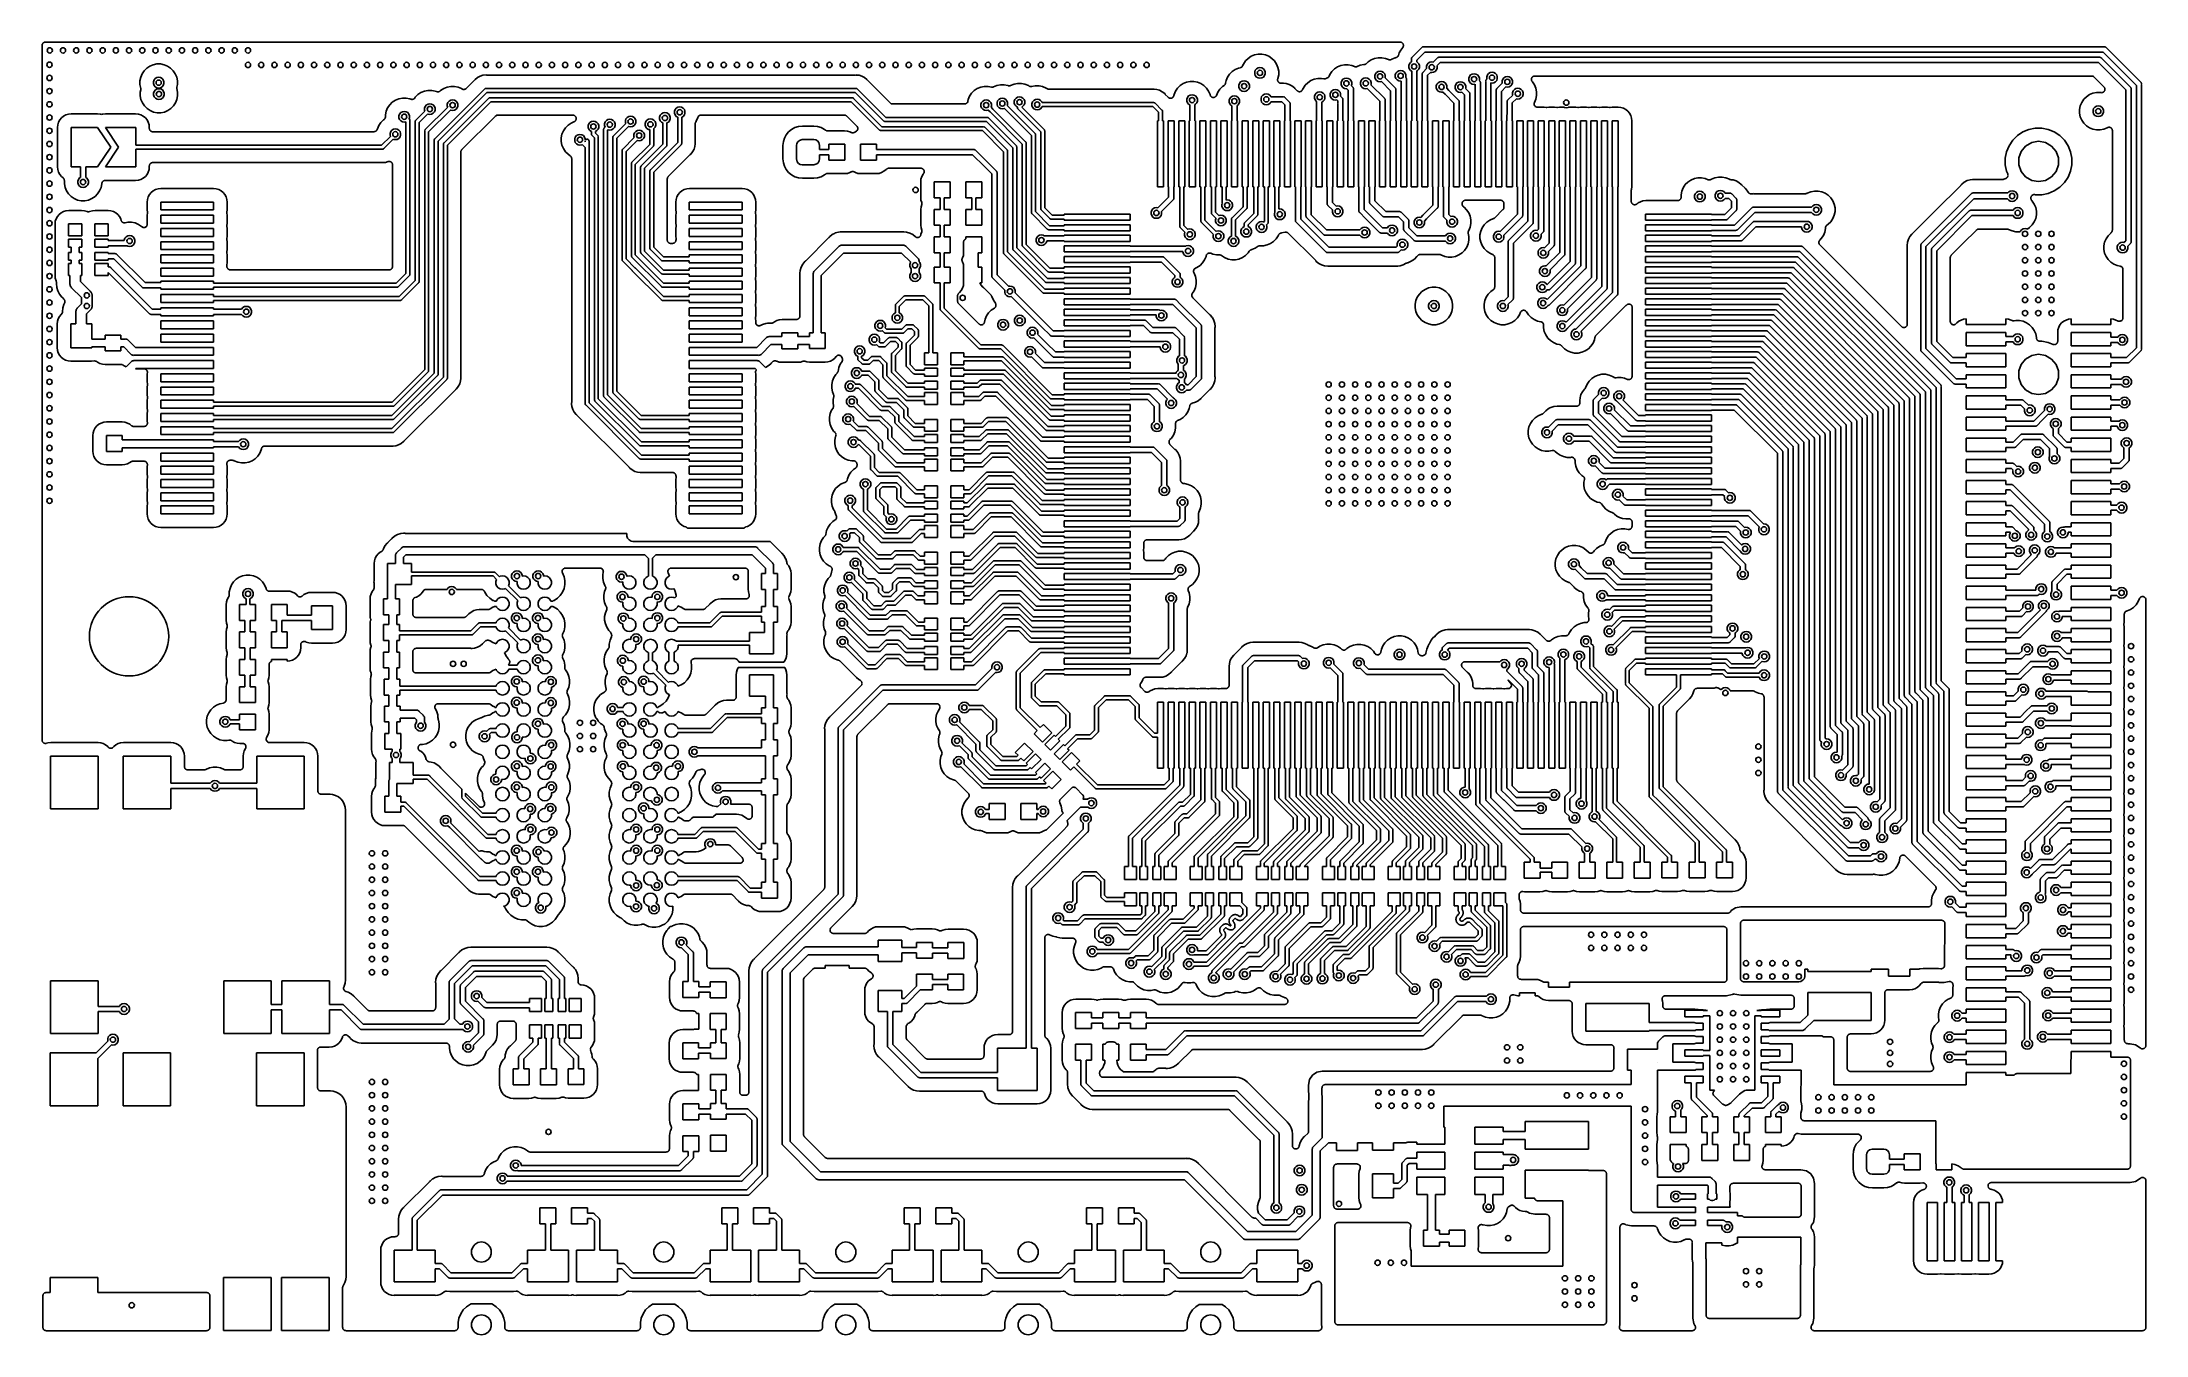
# Model space of a CAD drawing. Extents: x 552.7 to 632.3, y 410.9 to 459.8.
import ezdxf

# ---------------------------------------------------------------- set-up
doc = ezdxf.new("R2010")
doc.units = 0
doc.header["$MEASUREMENT"] = 0
doc.layers.add('BLACK', color=7, linetype='CONTINUOUS')

msp = doc.modelspace()

# ---------------------------------------------------------------- linework, layer by layer
at = {"layer": 'BLACK', "linetype": 'CONTINUOUS'}
for p, q in [((552.658, 459.649), (552.66, 459.66)), ((552.658, 433.364), (552.658, 459.649)), ((552.66, 459.671), (552.664, 459.681)), ((552.66, 459.66), (552.66, 459.671)), ((552.664, 459.681), (552.666, 459.692)), ((552.666, 459.692), (552.671, 459.702)), ((552.671, 459.702), (552.675, 459.712)), ((552.675, 459.712), (552.682, 459.721)), ((552.682, 459.721), (552.688, 459.731)), ((552.688, 459.731), (552.696, 459.738)), ((552.696, 459.738), (552.703, 459.746)), ((552.703, 459.746), (552.713, 459.752)), ((552.713, 459.752), (552.721, 459.759)), ((552.721, 459.759), (552.732, 459.763)), ((552.732, 459.763), (552.742, 459.768)), ((552.742, 459.768), (552.753, 459.77)), ((552.753, 459.77), (552.763, 459.774)), ((552.763, 459.774), (552.774, 459.774)), ((552.774, 459.774), (552.785, 459.776)), ((552.785, 459.776), (604.042, 459.776)), ((598.67, 459.318), (598.533, 459.291)), ((598.81, 459.318), (598.67, 459.318)), ((598.947, 459.291), (598.81, 459.318)), ((604.008, 459.37), (603.978, 459.274)), ((604.064, 459.475), (604.008, 459.37)), ((604.042, 459.776), (604.052, 459.774)), ((604.052, 459.774), (604.063, 459.774)), ((604.063, 459.774), (604.074, 459.77)), ((604.14, 459.568), (604.064, 459.475)), ((604.074, 459.77), (604.086, 459.768)), ((604.086, 459.768), (604.095, 459.763)), ((604.095, 459.763), (604.104, 459.76)), ((604.104, 459.76), (604.114, 459.752)), ((604.114, 459.752), (604.124, 459.746)), ((604.124, 459.746), (604.13, 459.738)), ((604.13, 459.738), (604.139, 459.732)), ((604.139, 459.732), (604.145, 459.722)), ((604.145, 459.578), (604.14, 459.568)), ((604.145, 459.722), (604.152, 459.712)), ((604.152, 459.585), (604.145, 459.578)), ((604.152, 459.712), (604.156, 459.703)), ((604.156, 459.597), (604.152, 459.585)), ((604.156, 459.703), (604.161, 459.694)), ((604.162, 459.607), (604.156, 459.597)), ((604.161, 459.694), (604.163, 459.682)), ((604.164, 459.617), (604.162, 459.607)), ((604.163, 459.682), (604.167, 459.671)), ((604.167, 459.627), (604.164, 459.617)), ((604.167, 459.671), (604.167, 459.661)), ((604.167, 459.661), (604.169, 459.65)), ((604.169, 459.65), (604.167, 459.639)), ((604.167, 459.639), (604.167, 459.627)), ((604.504, 459.21), (604.862, 459.568)), ((604.977, 459.4), (604.672, 459.095)), ((604.862, 459.568), (604.871, 459.578)), ((604.871, 459.578), (604.882, 459.584)), ((604.882, 459.584), (604.893, 459.592)), ((604.893, 459.592), (604.897, 459.593)), ((604.897, 459.593), (604.901, 459.595)), ((604.901, 459.595), (604.914, 459.598)), ((604.914, 459.598), (604.927, 459.601)), ((604.927, 459.601), (604.94, 459.6)), ((604.94, 459.6), (630.676, 459.6)), ((630.639, 459.4), (604.977, 459.4)), ((631.9, 458.139), (630.639, 459.4)), ((630.676, 459.6), (630.689, 459.601)), ((630.689, 459.601), (630.702, 459.598)), ((630.702, 459.598), (630.715, 459.595)), ((630.715, 459.595), (630.719, 459.593)), ((630.719, 459.593), (630.723, 459.592)), ((630.723, 459.592), (630.734, 459.584)), ((630.734, 459.584), (630.745, 459.578)), ((630.745, 459.578), (630.754, 459.568)), ((630.754, 459.568), (632.068, 458.254)), ((556.443, 458.575), (556.389, 458.447)), ((556.52, 458.691), (556.443, 458.575)), ((556.619, 458.79), (556.52, 458.691)), ((556.735, 458.867), (556.619, 458.79)), ((556.863, 458.921), (556.735, 458.867)), ((557, 458.948), (556.863, 458.921)), ((557.14, 458.948), (557, 458.948)), ((557.277, 458.921), (557.14, 458.948)), ((557.405, 458.867), (557.277, 458.921)), ((557.521, 458.79), (557.405, 458.867)), ((557.62, 458.691), (557.521, 458.79)), ((557.697, 458.575), (557.62, 458.691)), ((557.751, 458.447), (557.697, 458.575)), ((569.341, 458.52), (569.231, 458.487)), ((569.456, 458.531), (569.341, 458.52)), ((569.478, 458.529), (569.456, 458.531)), ((569.484, 458.53), (569.478, 458.529)), ((569.491, 458.529), (569.484, 458.53)), ((583.419, 458.529), (569.491, 458.529)), ((583.426, 458.53), (583.419, 458.529)), ((583.432, 458.529), (583.426, 458.53)), ((583.454, 458.531), (583.432, 458.529)), ((583.477, 458.529), (583.454, 458.531)), ((583.569, 458.52), (583.477, 458.529)), ((583.477, 458.529), (583.477, 458.529)), ((583.679, 458.487), (583.569, 458.52)), ((597.59, 458.561), (597.513, 458.445)), ((597.689, 458.66), (597.59, 458.561)), ((597.805, 458.737), (597.689, 458.66)), ((597.933, 458.791), (597.805, 458.737)), ((597.992, 458.802), (597.933, 458.791)), ((598.009, 458.809), (597.992, 458.802)), ((598.026, 458.814), (598.009, 458.809)), ((598.03, 458.817), (598.026, 458.814)), ((598.033, 458.818), (598.03, 458.817)), ((598.047, 458.83), (598.033, 458.818)), ((598.061, 458.841), (598.047, 458.83)), ((598.063, 458.845), (598.061, 458.841)), ((598.067, 458.848), (598.063, 458.845)), ((598.075, 458.863), (598.067, 458.848)), ((598.085, 458.878), (598.075, 458.863)), ((598.113, 458.945), (598.085, 458.878)), ((598.19, 459.061), (598.113, 458.945)), ((598.289, 459.16), (598.19, 459.061)), ((598.405, 459.237), (598.289, 459.16)), ((598.533, 459.291), (598.405, 459.237)), ((598.54, 458.645), (598.564, 458.712)), ((598.54, 458.575), (598.54, 458.645)), ((598.564, 458.508), (598.54, 458.575)), ((598.564, 458.712), (598.609, 458.766)), ((598.609, 458.766), (598.671, 458.801)), ((598.671, 458.801), (598.74, 458.813)), ((598.74, 458.813), (598.809, 458.801)), ((598.809, 458.801), (598.871, 458.766)), ((598.871, 458.766), (598.916, 458.712)), ((598.916, 458.712), (598.94, 458.645)), ((598.94, 458.575), (598.916, 458.508)), ((598.94, 458.645), (598.94, 458.575)), ((599.075, 459.237), (598.947, 459.291)), ((599.191, 459.16), (599.075, 459.237)), ((599.29, 459.061), (599.191, 459.16)), ((599.367, 458.945), (599.29, 459.061)), ((599.421, 458.817), (599.367, 458.945)), ((599.448, 458.68), (599.421, 458.817)), ((599.421, 458.403), (599.448, 458.54)), ((599.448, 458.54), (599.448, 458.68)), ((601.383, 458.547), (601.359, 458.49)), ((601.46, 458.663), (601.383, 458.547)), ((601.559, 458.762), (601.46, 458.663)), ((601.675, 458.839), (601.559, 458.762)), ((601.804, 458.892), (601.675, 458.839)), ((601.941, 458.92), (601.804, 458.892)), ((602.08, 458.92), (601.941, 458.92)), ((602.217, 458.892), (602.08, 458.92)), ((602.322, 458.849), (602.217, 458.892)), ((602.328, 458.848), (602.322, 458.849)), ((602.333, 458.845), (602.328, 458.848)), ((602.349, 458.843), (602.333, 458.845)), ((602.365, 458.839), (602.349, 458.843)), ((602.371, 458.84), (602.365, 458.839)), ((602.377, 458.839), (602.371, 458.84)), ((602.393, 458.843), (602.377, 458.839)), ((602.409, 458.845), (602.393, 458.843)), ((602.414, 458.848), (602.409, 458.845)), ((602.42, 458.849), (602.414, 458.848)), ((602.535, 458.897), (602.42, 458.849)), ((602.672, 458.924), (602.535, 458.897)), ((602.677, 458.924), (602.672, 458.924)), ((602.683, 458.925), (602.677, 458.924)), ((602.688, 458.924), (602.683, 458.925)), ((602.704, 458.929), (602.688, 458.924)), ((602.721, 458.932), (602.704, 458.929)), ((602.725, 458.934), (602.721, 458.932)), ((602.731, 458.936), (602.725, 458.934)), ((602.744, 458.945), (602.731, 458.936)), ((602.759, 458.954), (602.744, 458.945)), ((602.762, 458.958), (602.759, 458.954)), ((602.767, 458.961), (602.762, 458.958)), ((602.832, 459.026), (602.767, 458.961)), ((602.947, 459.103), (602.832, 459.026)), ((603.076, 459.157), (602.947, 459.103)), ((603.213, 459.184), (603.076, 459.157)), ((603.083, 458.511), (603.107, 458.577)), ((603.107, 458.577), (603.152, 458.631)), ((603.152, 458.631), (603.213, 458.667)), ((603.353, 459.184), (603.213, 459.184)), ((603.213, 458.667), (603.283, 458.679)), ((603.283, 458.679), (603.352, 458.667)), ((603.352, 458.667), (603.413, 458.631)), ((603.489, 459.157), (603.353, 459.184)), ((603.413, 458.631), (603.459, 458.577)), ((603.459, 458.577), (603.483, 458.511)), ((603.599, 459.111), (603.489, 459.157)), ((603.616, 459.107), (603.599, 459.111)), ((603.634, 459.102), (603.616, 459.107)), ((603.638, 459.103), (603.634, 459.102)), ((603.642, 459.102), (603.638, 459.103)), ((603.66, 459.104), (603.642, 459.102)), ((603.678, 459.105), (603.66, 459.104)), ((603.681, 459.107), (603.678, 459.105)), ((603.686, 459.107), (603.681, 459.107)), ((603.702, 459.116), (603.686, 459.107)), ((603.718, 459.123), (603.702, 459.116)), ((603.725, 459.127), (603.718, 459.123)), ((603.853, 459.181), (603.725, 459.127)), ((603.882, 459.186), (603.853, 459.181)), ((603.86, 458.535), (603.884, 458.602)), ((603.86, 458.465), (603.86, 458.535)), ((603.884, 459.187), (603.882, 459.186)), ((603.886, 459.187), (603.884, 459.187)), ((603.884, 458.602), (603.929, 458.656)), ((603.904, 459.195), (603.886, 459.187)), ((603.923, 459.202), (603.904, 459.195)), ((603.924, 459.204), (603.923, 459.202)), ((603.926, 459.205), (603.924, 459.204)), ((603.941, 459.218), (603.926, 459.205)), ((603.929, 458.656), (603.991, 458.691)), ((603.956, 459.231), (603.941, 459.218)), ((603.957, 459.233), (603.956, 459.231)), ((603.959, 459.235), (603.957, 459.233)), ((603.968, 459.253), (603.959, 459.235)), ((603.977, 459.27), (603.968, 459.253)), ((603.978, 459.272), (603.977, 459.27)), ((603.978, 459.274), (603.978, 459.272)), ((603.991, 458.691), (604.06, 458.703)), ((604.06, 458.703), (604.129, 458.691)), ((604.129, 458.691), (604.191, 458.656)), ((604.191, 458.656), (604.236, 458.602)), ((604.236, 458.602), (604.26, 458.535)), ((604.26, 458.535), (604.26, 458.465)), ((604.372, 458.888), (604.396, 458.955)), ((604.372, 458.818), (604.372, 458.888)), ((604.396, 458.752), (604.372, 458.818)), ((604.396, 458.955), (604.441, 459.009)), ((604.441, 458.698), (604.396, 458.752)), ((604.441, 459.009), (604.472, 459.026)), ((604.48, 458.675), (604.441, 458.698)), ((604.471, 459.145), (604.474, 459.158)), ((604.472, 459.132), (604.471, 459.145)), ((604.472, 459.026), (604.472, 459.132)), ((604.474, 459.158), (604.477, 459.171)), ((604.477, 459.171), (604.479, 459.175)), ((604.479, 459.175), (604.48, 459.179)), ((604.48, 459.179), (604.488, 459.19)), ((604.48, 458.648), (604.48, 458.675)), ((604.48, 458.441), (604.48, 458.648)), ((604.488, 459.19), (604.494, 459.201)), ((604.494, 459.201), (604.504, 459.21)), ((604.672, 459.095), (604.672, 459.026)), ((604.672, 459.026), (604.702, 459.009)), ((604.702, 458.698), (604.68, 458.685)), ((604.68, 458.685), (604.68, 456.801)), ((604.702, 459.009), (604.748, 458.955)), ((604.748, 458.752), (604.702, 458.698)), ((604.748, 458.955), (604.772, 458.888)), ((604.772, 458.818), (604.748, 458.752)), ((604.772, 458.888), (604.772, 458.818)), ((604.879, 458.573), (604.882, 458.586)), ((604.88, 458.56), (604.879, 458.573)), ((604.88, 456.801), (604.88, 458.56)), ((604.882, 458.586), (604.885, 458.599)), ((604.885, 458.599), (604.887, 458.603)), ((604.887, 458.603), (604.888, 458.607)), ((604.888, 458.607), (604.896, 458.618)), ((604.896, 458.618), (604.902, 458.63)), ((604.902, 458.63), (604.913, 458.638)), ((604.913, 458.638), (605.046, 458.772)), ((605.04, 458.86), (605.064, 458.926)), ((605.04, 458.789), (605.04, 458.86)), ((605.046, 458.772), (605.04, 458.789)), ((605.064, 458.926), (605.109, 458.98)), ((605.188, 458.63), (605.08, 458.523)), ((605.08, 458.523), (605.08, 456.801)), ((605.109, 458.98), (605.171, 459.015)), ((605.171, 459.015), (605.24, 459.027)), ((605.24, 458.621), (605.188, 458.63)), ((605.24, 459.027), (605.292, 459.018)), ((605.309, 458.633), (605.24, 458.621)), ((605.292, 459.018), (605.451, 459.177)), ((605.371, 458.669), (605.309, 458.633)), ((605.416, 458.723), (605.371, 458.669)), ((605.44, 458.789), (605.416, 458.723)), ((605.557, 459), (605.434, 458.877)), ((605.434, 458.877), (605.44, 458.86)), ((605.44, 458.86), (605.44, 458.789)), ((605.451, 459.177), (605.473, 459.192)), ((605.473, 459.192), (605.485, 459.195)), ((605.485, 459.195), (605.485, 459.195)), ((605.485, 459.195), (605.486, 459.195)), ((605.486, 459.195), (605.507, 459.201)), ((605.507, 459.201), (605.52, 459.2)), ((605.52, 459.2), (630.506, 459.2)), ((630.469, 459), (605.557, 459)), ((606.666, 458.477), (606.712, 458.531)), ((606.712, 458.531), (606.773, 458.566)), ((606.773, 458.566), (606.842, 458.578)), ((606.842, 458.578), (606.912, 458.566)), ((606.912, 458.566), (606.973, 458.531)), ((606.973, 458.531), (607.018, 458.477)), ((607.32, 458.465), (607.344, 458.532)), ((607.344, 458.532), (607.389, 458.586)), ((607.389, 458.586), (607.451, 458.621)), ((607.451, 458.621), (607.52, 458.633)), ((607.52, 458.633), (607.589, 458.621)), ((607.589, 458.621), (607.651, 458.586)), ((607.651, 458.586), (607.696, 458.532)), ((607.696, 458.532), (607.72, 458.465)), ((631.5, 457.969), (630.469, 459)), ((630.506, 459.2), (630.519, 459.201)), ((630.519, 459.201), (630.532, 459.198)), ((630.532, 459.198), (630.545, 459.195)), ((630.545, 459.195), (630.549, 459.193)), ((630.549, 459.193), (630.553, 459.192)), ((630.553, 459.192), (630.564, 459.184)), ((630.564, 459.184), (630.575, 459.178)), ((630.575, 459.178), (630.584, 459.168)), ((630.584, 459.168), (631.668, 458.084)), ((556.389, 458.447), (556.362, 458.31)), ((556.362, 458.31), (556.362, 458.17)), ((556.362, 458.17), (556.391, 458.025)), ((556.391, 457.975), (556.372, 457.88)), ((556.372, 457.88), (556.372, 457.74)), ((556.372, 457.74), (556.399, 457.603)), ((556.391, 458.025), (556.391, 458.022)), ((556.391, 458.022), (556.392, 458.019)), ((556.392, 457.981), (556.391, 457.978)), ((556.391, 457.978), (556.391, 457.975)), ((556.392, 458.019), (556.392, 458)), ((556.392, 458), (556.392, 457.981)), ((556.87, 458.275), (556.894, 458.342)), ((556.87, 458.205), (556.87, 458.275)), ((556.894, 458.138), (556.87, 458.205)), ((556.88, 457.845), (556.904, 457.912)), ((556.88, 457.775), (556.88, 457.845)), ((556.904, 457.708), (556.88, 457.775)), ((556.894, 458.342), (556.939, 458.396)), ((556.939, 458.084), (556.894, 458.138)), ((556.904, 457.912), (556.949, 457.966)), ((556.939, 458.396), (557.001, 458.431)), ((557.001, 458.049), (556.939, 458.084)), ((556.949, 457.966), (557.011, 458.001)), ((557.001, 458.431), (557.07, 458.443)), ((557.07, 458.037), (557.001, 458.049)), ((557.011, 458.001), (557.08, 458.013)), ((557.07, 458.443), (557.139, 458.431)), ((557.139, 458.049), (557.07, 458.037)), ((557.08, 458.013), (557.149, 458.001)), ((557.139, 458.431), (557.201, 458.396)), ((557.201, 458.084), (557.139, 458.049)), ((557.149, 458.001), (557.211, 457.966)), ((557.201, 458.396), (557.246, 458.342)), ((557.246, 458.138), (557.201, 458.084)), ((557.211, 457.966), (557.256, 457.912)), ((557.246, 458.342), (557.27, 458.275)), ((557.27, 458.205), (557.246, 458.138)), ((557.256, 457.912), (557.28, 457.845)), ((557.28, 457.775), (557.256, 457.708)), ((557.27, 458.275), (557.27, 458.205)), ((557.28, 457.845), (557.28, 457.775)), ((557.778, 458.31), (557.751, 458.447)), ((557.758, 458.069), (557.759, 458.072)), ((557.758, 458.05), (557.758, 458.069)), ((557.758, 458.031), (557.758, 458.05)), ((557.759, 458.028), (557.758, 458.031)), ((557.759, 458.075), (557.778, 458.17)), ((557.759, 458.072), (557.759, 458.075)), ((557.759, 458.025), (557.759, 458.028)), ((557.788, 457.88), (557.759, 458.025)), ((557.761, 457.603), (557.788, 457.74)), ((557.778, 458.17), (557.778, 458.31)), ((557.788, 457.74), (557.788, 457.88)), ((566.879, 457.79), (566.78, 457.691)), ((566.995, 457.867), (566.879, 457.79)), ((567.123, 457.921), (566.995, 457.867)), ((567.26, 457.948), (567.123, 457.921)), ((567.4, 457.948), (567.26, 457.948)), ((567.537, 457.921), (567.4, 457.948)), ((567.519, 456.115), (569.4, 457.996)), ((567.588, 457.9), (567.537, 457.921)), ((567.596, 457.898), (567.588, 457.9)), ((567.603, 457.894), (567.596, 457.898)), ((567.617, 457.893), (567.603, 457.894)), ((567.631, 457.89), (567.617, 457.893)), ((567.639, 457.891), (567.631, 457.89)), ((567.647, 457.89), (567.639, 457.891)), ((569.487, 457.871), (567.645, 456.029)), ((567.661, 457.894), (567.647, 457.89)), ((567.674, 457.896), (567.661, 457.894)), ((567.682, 457.9), (567.674, 457.896)), ((567.69, 457.902), (567.682, 457.9)), ((567.701, 457.91), (567.69, 457.902)), ((567.713, 457.916), (567.701, 457.91)), ((567.719, 457.922), (567.713, 457.916)), ((567.726, 457.927), (567.719, 457.922)), ((567.739, 457.94), (567.726, 457.927)), ((567.855, 458.017), (567.739, 457.94)), ((567.983, 458.071), (567.855, 458.017)), ((568.12, 458.098), (567.983, 458.071)), ((568.26, 458.098), (568.12, 458.098)), ((568.397, 458.071), (568.26, 458.098)), ((568.525, 458.017), (568.397, 458.071)), ((568.545, 458.004), (568.525, 458.017)), ((568.564, 457.996), (568.545, 458.004)), ((568.583, 457.987), (568.564, 457.996)), ((568.584, 457.987), (568.583, 457.987)), ((568.586, 457.986), (568.584, 457.987)), ((568.606, 457.985), (568.586, 457.986)), ((568.627, 457.983), (568.606, 457.985)), ((568.628, 457.984), (568.627, 457.983)), ((568.63, 457.984), (568.628, 457.984)), ((568.649, 457.989), (568.63, 457.984)), ((568.669, 457.995), (568.649, 457.989)), ((568.671, 457.996), (568.669, 457.995)), ((568.672, 457.996), (568.671, 457.996)), ((568.689, 458.008), (568.672, 457.996)), ((568.706, 458.02), (568.689, 458.008)), ((569.019, 458.333), (568.706, 458.02)), ((569.022, 458.338), (569.019, 458.333)), ((569.027, 458.342), (569.022, 458.338)), ((569.041, 458.36), (569.027, 458.342)), ((569.122, 458.426), (569.041, 458.36)), ((569.13, 458.433), (569.122, 458.426)), ((569.122, 458.426), (569.122, 458.426)), ((569.231, 458.487), (569.13, 458.433)), ((569.4, 457.996), (569.407, 458.004)), ((569.407, 458.004), (569.415, 458.009)), ((569.415, 458.009), (569.423, 458.015)), ((569.423, 458.015), (569.427, 458.016)), ((569.427, 458.016), (569.43, 458.017)), ((569.43, 458.017), (569.439, 458.019)), ((569.439, 458.019), (569.449, 458.022)), ((569.449, 458.022), (569.459, 458.021)), ((569.459, 458.021), (583.451, 458.021)), ((583.423, 457.871), (569.487, 457.871)), ((584.222, 457.072), (583.423, 457.871)), ((583.451, 458.021), (583.461, 458.022)), ((583.461, 458.022), (583.471, 458.019)), ((583.471, 458.019), (583.48, 458.017)), ((583.48, 458.017), (583.483, 458.016)), ((583.483, 458.016), (583.487, 458.015)), ((583.487, 458.015), (583.495, 458.009)), ((583.495, 458.009), (583.503, 458.004)), ((583.503, 458.004), (583.51, 457.996)), ((583.51, 457.996), (584.328, 457.178)), ((583.78, 458.433), (583.679, 458.487)), ((583.869, 458.36), (583.78, 458.433)), ((583.883, 458.342), (583.869, 458.36)), ((583.888, 458.338), (583.883, 458.342)), ((583.891, 458.333), (583.888, 458.338)), ((584.754, 457.47), (583.891, 458.333)), ((587.753, 457.725), (587.699, 457.597)), ((587.83, 457.841), (587.753, 457.725)), ((587.929, 457.94), (587.83, 457.841)), ((588.045, 458.017), (587.929, 457.94)), ((588.173, 458.071), (588.045, 458.017)), ((588.31, 458.098), (588.173, 458.071)), ((588.45, 458.098), (588.31, 458.098)), ((588.583, 458.071), (588.45, 458.098)), ((588.598, 458.071), (588.583, 458.071)), ((588.613, 458.069), (588.598, 458.071)), ((588.62, 458.071), (588.613, 458.069)), ((588.627, 458.071), (588.62, 458.071)), ((588.642, 458.075), (588.627, 458.071)), ((588.656, 458.079), (588.642, 458.075)), ((588.784, 458.132), (588.656, 458.079)), ((588.921, 458.159), (588.784, 458.132)), ((589.061, 458.159), (588.921, 458.159)), ((589.197, 458.132), (589.061, 458.159)), ((589.207, 458.128), (589.197, 458.132)), ((589.212, 458.127), (589.207, 458.128)), ((589.217, 458.124), (589.212, 458.127)), ((589.234, 458.122), (589.217, 458.124)), ((589.25, 458.118), (589.234, 458.122)), ((589.256, 458.119), (589.25, 458.118)), ((589.261, 458.118), (589.256, 458.119)), ((589.277, 458.122), (589.261, 458.118)), ((589.294, 458.124), (589.277, 458.122)), ((589.299, 458.127), (589.294, 458.124)), ((589.304, 458.128), (589.299, 458.127)), ((589.434, 458.182), (589.304, 458.128)), ((589.571, 458.209), (589.434, 458.182)), ((589.711, 458.209), (589.571, 458.209)), ((589.847, 458.182), (589.711, 458.209)), ((589.976, 458.128), (589.847, 458.182)), ((590.005, 458.109), (589.976, 458.128)), ((590.01, 458.107), (590.005, 458.109)), ((590.014, 458.103), (590.01, 458.107)), ((590.03, 458.098), (590.014, 458.103)), ((590.045, 458.091), (590.03, 458.098)), ((590.051, 458.091), (590.045, 458.091)), ((590.056, 458.089), (590.051, 458.091)), ((590.073, 458.09), (590.056, 458.089)), ((590.089, 458.088), (590.073, 458.09)), ((590.095, 458.09), (590.089, 458.088)), ((590.1, 458.09), (590.095, 458.09)), ((590.24, 458.118), (590.1, 458.09)), ((590.38, 458.118), (590.24, 458.118)), ((590.517, 458.091), (590.38, 458.118)), ((590.645, 458.037), (590.517, 458.091)), ((590.68, 458.014), (590.645, 458.037)), ((590.694, 458.008), (590.68, 458.014)), ((590.707, 458.001), (590.694, 458.008)), ((590.714, 457.999), (590.707, 458.001)), ((590.72, 457.997), (590.714, 457.999)), ((590.735, 457.996), (590.72, 457.997)), ((590.75, 457.993), (590.735, 457.996)), ((594.685, 457.993), (590.75, 457.993)), ((594.691, 457.994), (594.685, 457.993)), ((594.698, 457.994), (594.691, 457.994)), ((594.72, 457.996), (594.698, 457.994)), ((594.742, 457.994), (594.72, 457.996)), ((594.834, 457.985), (594.742, 457.994)), ((594.742, 457.994), (594.742, 457.994)), ((594.944, 457.951), (594.834, 457.985)), ((595.045, 457.897), (594.944, 457.951)), ((595.134, 457.824), (595.045, 457.897)), ((595.149, 457.807), (595.134, 457.824)), ((595.153, 457.803), (595.149, 457.807)), ((595.157, 457.798), (595.153, 457.803)), ((595.268, 457.687), (595.157, 457.798)), ((595.473, 457.727), (595.466, 457.71)), ((595.48, 457.744), (595.473, 457.727)), ((595.481, 457.748), (595.48, 457.744)), ((595.482, 457.752), (595.481, 457.748)), ((595.489, 457.787), (595.482, 457.752)), ((595.543, 457.915), (595.489, 457.787)), ((595.62, 458.031), (595.543, 457.915)), ((595.719, 458.13), (595.62, 458.031)), ((595.835, 458.207), (595.719, 458.13)), ((595.963, 458.261), (595.835, 458.207)), ((596.1, 458.288), (595.963, 458.261)), ((595.994, 457.682), (596.039, 457.736)), ((596.039, 457.736), (596.101, 457.771)), ((596.24, 458.288), (596.1, 458.288)), ((596.101, 457.771), (596.17, 457.783)), ((596.17, 457.783), (596.239, 457.771)), ((596.239, 457.771), (596.301, 457.736)), ((596.377, 458.261), (596.24, 458.288)), ((596.301, 457.736), (596.346, 457.682)), ((596.505, 458.207), (596.377, 458.261)), ((596.621, 458.13), (596.505, 458.207)), ((596.72, 458.031), (596.621, 458.13)), ((596.797, 457.915), (596.72, 458.031)), ((596.851, 457.787), (596.797, 457.915)), ((596.852, 457.781), (596.851, 457.787)), ((596.854, 457.775), (596.852, 457.781)), ((596.855, 457.768), (596.854, 457.775)), ((596.862, 457.754), (596.855, 457.768)), ((596.868, 457.74), (596.862, 457.754)), ((596.872, 457.735), (596.868, 457.74)), ((596.876, 457.729), (596.872, 457.735)), ((596.887, 457.718), (596.876, 457.729)), ((597.078, 457.733), (597.07, 457.72)), ((597.088, 457.745), (597.078, 457.733)), ((597.09, 457.752), (597.088, 457.745)), ((597.094, 457.757), (597.09, 457.752)), ((597.143, 457.875), (597.094, 457.757)), ((597.22, 457.991), (597.143, 457.875)), ((597.319, 458.09), (597.22, 457.991)), ((597.385, 458.134), (597.319, 458.09)), ((597.389, 458.138), (597.385, 458.134)), ((597.394, 458.141), (597.389, 458.138)), ((597.405, 458.153), (597.394, 458.141)), ((597.417, 458.165), (597.405, 458.153)), ((597.419, 458.17), (597.417, 458.165)), ((597.423, 458.174), (597.419, 458.17)), ((597.429, 458.189), (597.423, 458.174)), ((597.436, 458.204), (597.429, 458.189)), ((597.437, 458.21), (597.436, 458.204)), ((597.439, 458.215), (597.437, 458.21)), ((597.459, 458.317), (597.439, 458.215)), ((597.513, 458.445), (597.459, 458.317)), ((597.639, 457.696), (597.701, 457.731)), ((597.701, 457.731), (597.77, 457.743)), ((597.77, 457.743), (597.839, 457.731)), ((597.839, 457.731), (597.901, 457.696)), ((597.94, 458.145), (597.964, 458.212)), ((597.94, 458.075), (597.94, 458.145)), ((597.964, 458.008), (597.94, 458.075)), ((597.964, 458.212), (598.009, 458.266)), ((598.009, 457.954), (597.964, 458.008)), ((598.009, 458.266), (598.071, 458.301)), ((598.071, 457.919), (598.009, 457.954)), ((598.071, 458.301), (598.14, 458.313)), ((598.14, 457.907), (598.071, 457.919)), ((598.14, 458.313), (598.209, 458.301)), ((598.209, 457.919), (598.14, 457.907)), ((598.209, 458.301), (598.271, 458.266)), ((598.271, 457.954), (598.209, 457.919)), ((598.271, 458.266), (598.316, 458.212)), ((598.316, 458.008), (598.271, 457.954)), ((598.316, 458.212), (598.34, 458.145)), ((598.34, 458.075), (598.316, 458.008)), ((598.34, 458.145), (598.34, 458.075)), ((598.609, 458.454), (598.564, 458.508)), ((598.671, 458.419), (598.609, 458.454)), ((598.74, 458.407), (598.671, 458.419)), ((598.809, 458.419), (598.74, 458.407)), ((598.804, 457.712), (598.849, 457.766)), ((598.871, 458.454), (598.809, 458.419)), ((598.849, 457.766), (598.911, 457.801)), ((598.916, 458.508), (598.871, 458.454)), ((598.911, 457.801), (598.98, 457.813)), ((598.98, 457.813), (599.049, 457.801)), ((599.049, 457.801), (599.111, 457.766)), ((599.111, 457.766), (599.156, 457.712)), ((599.407, 458.351), (599.409, 458.359)), ((599.409, 458.337), (599.407, 458.351)), ((599.409, 458.367), (599.414, 458.38)), ((599.409, 458.359), (599.409, 458.367)), ((599.409, 458.323), (599.409, 458.337)), ((599.412, 458.315), (599.409, 458.323)), ((599.413, 458.307), (599.412, 458.315)), ((599.419, 458.295), (599.413, 458.307)), ((599.414, 458.38), (599.417, 458.394)), ((599.417, 458.394), (599.421, 458.403)), ((599.424, 458.281), (599.419, 458.295)), ((599.429, 458.275), (599.424, 458.281)), ((599.433, 458.268), (599.429, 458.275)), ((599.443, 458.258), (599.433, 458.268)), ((599.452, 458.248), (599.443, 458.258)), ((599.46, 458.244), (599.452, 458.248)), ((599.466, 458.238), (599.46, 458.244)), ((599.479, 458.233), (599.466, 458.238)), ((599.491, 458.226), (599.479, 458.233)), ((599.499, 458.224), (599.491, 458.226)), ((599.507, 458.221), (599.499, 458.224)), ((599.52, 458.22), (599.507, 458.221)), ((599.534, 458.218), (599.52, 458.22)), ((599.574, 458.218), (599.534, 458.218)), ((599.58, 458.219), (599.574, 458.218)), ((599.586, 458.219), (599.58, 458.219)), ((599.61, 458.221), (599.586, 458.219)), ((599.634, 458.219), (599.61, 458.221)), ((599.729, 458.209), (599.634, 458.219)), ((599.634, 458.219), (599.634, 458.219)), ((599.844, 458.174), (599.729, 458.209)), ((599.949, 458.118), (599.844, 458.174)), ((600.042, 458.042), (599.949, 458.118)), ((600.057, 458.024), (600.042, 458.042)), ((600.062, 458.02), (600.057, 458.024)), ((600.065, 458.014), (600.062, 458.02)), ((600.145, 457.935), (600.065, 458.014)), ((600.156, 457.927), (600.145, 457.935)), ((600.167, 457.918), (600.156, 457.927)), ((600.174, 457.914), (600.167, 457.918)), ((600.181, 457.91), (600.174, 457.914)), ((600.195, 457.906), (600.181, 457.91)), ((600.207, 457.901), (600.195, 457.906)), ((600.216, 457.9), (600.207, 457.901)), ((600.224, 457.898), (600.216, 457.9)), ((600.238, 457.899), (600.224, 457.898)), ((600.251, 457.899), (600.238, 457.899)), ((600.259, 457.901), (600.251, 457.899)), ((600.268, 457.902), (600.259, 457.901)), ((600.28, 457.908), (600.268, 457.902)), ((600.293, 457.912), (600.28, 457.908)), ((600.3, 457.917), (600.293, 457.912)), ((600.308, 457.921), (600.3, 457.917)), ((600.317, 457.93), (600.308, 457.921)), ((600.328, 457.939), (600.317, 457.93)), ((600.333, 457.946), (600.328, 457.939)), ((600.339, 457.952), (600.333, 457.946)), ((600.345, 457.964), (600.339, 457.952)), ((600.352, 457.976), (600.345, 457.964)), ((600.373, 458.025), (600.352, 457.976)), ((600.45, 458.141), (600.373, 458.025)), ((600.549, 458.24), (600.45, 458.141)), ((600.665, 458.317), (600.549, 458.24)), ((600.793, 458.371), (600.665, 458.317)), ((600.93, 458.398), (600.793, 458.371)), ((600.8, 457.725), (600.824, 457.792)), ((600.8, 457.655), (600.8, 457.725)), ((600.824, 457.792), (600.869, 457.846)), ((600.869, 457.846), (600.931, 457.881)), ((601.07, 458.398), (600.93, 458.398)), ((600.931, 457.881), (601, 457.893)), ((601, 457.893), (601.069, 457.881)), ((601.069, 457.881), (601.131, 457.846)), ((601.152, 458.382), (601.07, 458.398)), ((601.131, 457.846), (601.176, 457.792)), ((601.157, 458.382), (601.152, 458.382)), ((601.163, 458.38), (601.157, 458.382)), ((601.179, 458.381), (601.163, 458.38)), ((601.176, 457.792), (601.2, 457.725)), ((601.196, 458.381), (601.179, 458.381)), ((601.201, 458.383), (601.196, 458.381)), ((601.2, 457.725), (601.2, 457.655)), ((601.207, 458.383), (601.201, 458.383)), ((601.222, 458.39), (601.207, 458.383)), ((601.237, 458.395), (601.222, 458.39)), ((601.242, 458.398), (601.237, 458.395)), ((601.247, 458.401), (601.242, 458.398)), ((601.258, 458.408), (601.247, 458.401)), ((601.291, 458.422), (601.258, 458.408)), ((601.295, 458.425), (601.291, 458.422)), ((601.301, 458.426), (601.295, 458.425)), ((601.314, 458.436), (601.301, 458.426)), ((601.328, 458.445), (601.314, 458.436)), ((601.331, 458.45), (601.328, 458.445)), ((601.336, 458.453), (601.331, 458.45)), ((601.345, 458.467), (601.336, 458.453)), ((601.355, 458.48), (601.345, 458.467)), ((601.356, 458.486), (601.355, 458.48)), ((601.359, 458.49), (601.356, 458.486)), ((601.393, 457.816), (601.417, 457.882)), ((601.393, 457.745), (601.393, 457.816)), ((601.417, 457.679), (601.393, 457.745)), ((601.417, 457.882), (601.463, 457.936)), ((601.463, 457.936), (601.524, 457.971)), ((601.524, 457.971), (601.593, 457.984)), ((601.593, 457.984), (601.663, 457.971)), ((601.663, 457.971), (601.724, 457.936)), ((601.724, 457.936), (601.769, 457.882)), ((601.769, 457.882), (601.793, 457.816)), ((601.793, 457.745), (601.787, 457.728)), ((601.787, 457.728), (601.848, 457.667)), ((601.793, 457.816), (601.793, 457.745)), ((601.81, 458.247), (601.834, 458.313)), ((601.81, 458.176), (601.81, 458.247)), ((601.834, 458.11), (601.81, 458.176)), ((601.834, 458.313), (601.88, 458.367)), ((601.88, 458.056), (601.834, 458.11)), ((601.88, 458.367), (601.941, 458.403)), ((601.941, 458.021), (601.88, 458.056)), ((601.941, 458.403), (602.01, 458.415)), ((602.01, 458.009), (601.941, 458.021)), ((602.01, 458.415), (602.08, 458.403)), ((602.027, 458.012), (602.01, 458.009)), ((602.08, 457.958), (602.027, 458.012)), ((602.08, 458.403), (602.141, 458.367)), ((602.08, 457.469), (602.08, 457.958)), ((602.141, 458.367), (602.186, 458.313)), ((602.186, 458.313), (602.21, 458.247)), ((602.21, 458.176), (602.193, 458.129)), ((602.193, 458.129), (602.248, 458.074)), ((602.21, 458.247), (602.21, 458.176)), ((602.248, 458.074), (602.258, 458.065)), ((602.258, 458.065), (602.265, 458.054)), ((602.265, 458.054), (602.272, 458.043)), ((602.272, 458.043), (602.273, 458.038)), ((602.273, 458.038), (602.276, 458.035)), ((602.276, 458.035), (602.278, 458.021)), ((602.278, 458.021), (602.281, 458.009)), ((602.281, 458.009), (602.28, 457.995)), ((602.28, 457.995), (602.28, 457.308)), ((602.542, 458.251), (602.566, 458.318)), ((602.542, 458.181), (602.542, 458.251)), ((602.566, 458.114), (602.542, 458.181)), ((602.566, 458.318), (602.611, 458.372)), ((602.611, 458.06), (602.566, 458.114)), ((602.611, 458.372), (602.673, 458.407)), ((602.673, 458.025), (602.611, 458.06)), ((602.673, 458.407), (602.742, 458.419)), ((602.742, 458.013), (602.673, 458.025)), ((602.742, 458.419), (602.811, 458.407)), ((602.794, 458.022), (602.742, 458.013)), ((603.28, 457.536), (602.794, 458.022)), ((602.811, 458.407), (602.873, 458.372)), ((602.873, 458.372), (602.918, 458.318)), ((602.918, 458.318), (602.942, 458.251)), ((602.942, 458.181), (602.936, 458.164)), ((602.936, 458.164), (603.448, 457.652)), ((602.942, 458.251), (602.942, 458.181)), ((603.083, 458.441), (603.083, 458.511)), ((603.107, 458.374), (603.083, 458.441)), ((603.152, 458.32), (603.107, 458.374)), ((603.213, 458.285), (603.152, 458.32)), ((603.283, 458.273), (603.213, 458.285)), ((603.335, 458.282), (603.283, 458.273)), ((603.68, 457.937), (603.335, 458.282)), ((603.483, 458.441), (603.477, 458.423)), ((603.477, 458.423), (603.848, 458.052)), ((603.483, 458.511), (603.483, 458.441)), ((603.68, 457.521), (603.68, 457.937)), ((603.848, 458.052), (603.858, 458.044)), ((603.858, 458.044), (603.865, 458.032)), ((603.884, 458.398), (603.86, 458.465)), ((603.865, 458.032), (603.872, 458.021)), ((603.872, 458.021), (603.873, 458.017)), ((603.873, 458.017), (603.876, 458.013)), ((603.876, 458.013), (603.878, 458)), ((603.878, 458), (603.881, 457.987)), ((603.881, 457.987), (603.88, 457.974)), ((603.88, 457.974), (603.88, 456.801)), ((603.929, 458.344), (603.884, 458.398)), ((603.991, 458.309), (603.929, 458.344)), ((604.06, 458.297), (603.991, 458.309)), ((604.08, 458.3), (604.06, 458.297)), ((604.08, 458.061), (604.08, 458.3)), ((604.08, 457.681), (604.08, 458.061)), ((604.08, 458.061), (604.08, 458.061)), ((604.26, 458.465), (604.254, 458.448)), ((604.254, 458.448), (604.258, 458.445)), ((604.258, 458.445), (604.265, 458.434)), ((604.265, 458.434), (604.272, 458.423)), ((604.272, 458.423), (604.273, 458.418)), ((604.273, 458.418), (604.276, 458.415)), ((604.276, 458.415), (604.278, 458.401)), ((604.278, 458.401), (604.281, 458.389)), ((604.281, 458.389), (604.28, 458.375)), ((604.28, 458.375), (604.28, 456.801)), ((604.48, 456.801), (604.48, 458.441)), ((604.48, 458.441), (604.48, 458.441)), ((605.41, 458.115), (605.434, 458.182)), ((605.41, 458.045), (605.41, 458.115)), ((605.434, 457.978), (605.41, 458.045)), ((605.434, 458.182), (605.479, 458.236)), ((605.479, 457.924), (605.434, 457.978)), ((605.479, 458.236), (605.541, 458.271)), ((605.541, 457.889), (605.479, 457.924)), ((605.541, 458.271), (605.61, 458.283)), ((605.61, 457.877), (605.541, 457.889)), ((605.61, 458.283), (605.679, 458.271)), ((605.662, 457.886), (605.61, 457.877)), ((605.745, 457.803), (605.662, 457.886)), ((605.679, 458.271), (605.741, 458.236)), ((605.741, 458.236), (605.786, 458.182)), ((606.08, 457.468), (605.745, 457.803)), ((605.745, 457.803), (605.745, 457.803)), ((605.786, 458.182), (605.81, 458.115)), ((605.81, 458.045), (605.804, 458.028)), ((605.804, 458.028), (605.887, 457.945)), ((605.81, 458.115), (605.81, 458.045)), ((605.887, 457.945), (605.887, 457.945)), ((605.887, 457.945), (606.248, 457.584)), ((606.124, 458.109), (606.148, 458.175)), ((606.124, 458.038), (606.124, 458.109)), ((606.148, 457.972), (606.124, 458.038)), ((606.148, 458.175), (606.193, 458.229)), ((606.193, 457.918), (606.148, 457.972)), ((606.193, 458.229), (606.254, 458.264)), ((606.254, 457.883), (606.193, 457.918)), ((606.254, 458.264), (606.324, 458.277)), ((606.324, 457.87), (606.254, 457.883)), ((606.324, 458.277), (606.393, 458.264)), ((606.376, 457.88), (606.324, 457.87)), ((606.48, 457.775), (606.376, 457.88)), ((606.393, 458.264), (606.454, 458.229)), ((606.454, 458.229), (606.5, 458.175)), ((606.48, 457.381), (606.48, 457.775)), ((606.5, 458.175), (606.524, 458.109)), ((606.524, 458.038), (606.517, 458.021)), ((606.517, 458.021), (606.648, 457.891)), ((606.524, 458.109), (606.524, 458.038)), ((606.642, 458.411), (606.666, 458.477)), ((606.642, 458.34), (606.642, 458.411)), ((606.666, 458.274), (606.642, 458.34)), ((606.648, 457.891), (606.658, 457.882)), ((606.658, 457.882), (606.665, 457.871)), ((606.665, 457.871), (606.672, 457.86)), ((606.712, 458.22), (606.666, 458.274)), ((606.672, 457.86), (606.673, 457.856)), ((606.673, 457.856), (606.676, 457.852)), ((606.676, 457.852), (606.678, 457.839)), ((606.678, 457.839), (606.681, 457.826)), ((606.681, 457.826), (606.68, 457.813)), ((606.68, 457.813), (606.68, 456.801)), ((606.773, 458.184), (606.712, 458.22)), ((606.842, 458.172), (606.773, 458.184)), ((606.88, 458.179), (606.842, 458.172)), ((606.88, 457.745), (606.88, 458.179)), ((606.88, 457.411), (606.88, 457.745)), ((607.018, 458.477), (607.042, 458.411)), ((607.042, 458.34), (607.036, 458.323)), ((607.036, 458.323), (607.048, 458.311)), ((607.042, 458.411), (607.042, 458.34)), ((607.048, 458.311), (607.058, 458.303)), ((607.058, 458.303), (607.065, 458.291)), ((607.065, 458.291), (607.072, 458.28)), ((607.072, 458.28), (607.073, 458.276)), ((607.073, 458.276), (607.076, 458.272)), ((607.076, 458.272), (607.078, 458.259)), ((607.078, 458.259), (607.081, 458.246)), ((607.081, 458.246), (607.08, 458.233)), ((607.08, 458.233), (607.08, 456.801)), ((607.279, 458.299), (607.282, 458.312)), ((607.28, 458.286), (607.279, 458.299)), ((607.28, 457.603), (607.28, 458.286)), ((607.282, 458.312), (607.285, 458.325)), ((607.285, 458.325), (607.287, 458.329)), ((607.287, 458.329), (607.288, 458.333)), ((607.288, 458.333), (607.296, 458.344)), ((607.296, 458.344), (607.302, 458.355)), ((607.302, 458.355), (607.313, 458.364)), ((607.313, 458.364), (607.326, 458.378)), ((607.32, 458.395), (607.32, 458.465)), ((607.326, 458.378), (607.32, 458.395)), ((607.52, 458.227), (607.48, 458.234)), ((607.48, 458.234), (607.48, 456.801)), ((607.589, 458.239), (607.52, 458.227)), ((607.651, 458.274), (607.589, 458.239)), ((607.696, 458.328), (607.651, 458.274)), ((607.679, 457.962), (607.682, 457.975)), ((607.68, 457.949), (607.679, 457.962)), ((607.68, 457.381), (607.68, 457.949)), ((607.682, 457.975), (607.685, 457.988)), ((607.685, 457.988), (607.687, 457.992)), ((607.687, 457.992), (607.688, 457.996)), ((607.688, 457.996), (607.696, 458.007)), ((607.72, 458.395), (607.696, 458.328)), ((607.696, 458.007), (607.702, 458.019)), ((607.702, 458.019), (607.713, 458.027)), ((607.713, 458.027), (607.905, 458.22)), ((607.72, 458.465), (607.72, 458.395)), ((608.046, 458.078), (607.88, 457.912)), ((607.88, 457.912), (607.88, 456.801)), ((607.899, 458.307), (607.923, 458.374)), ((607.899, 458.237), (607.899, 458.307)), ((607.905, 458.22), (607.899, 458.237)), ((607.923, 458.374), (607.968, 458.428)), ((607.968, 458.428), (608.029, 458.463)), ((608.029, 458.463), (608.099, 458.475)), ((608.099, 458.069), (608.046, 458.078)), ((608.099, 458.475), (608.168, 458.463)), ((608.168, 458.081), (608.099, 458.069)), ((608.121, 457.589), (608.303, 457.771)), ((608.168, 458.463), (608.229, 458.428)), ((608.229, 458.117), (608.168, 458.081)), ((608.229, 458.428), (608.275, 458.374)), ((608.275, 458.171), (608.229, 458.117)), ((608.275, 458.374), (608.299, 458.307)), ((608.299, 458.237), (608.275, 458.171)), ((608.297, 457.858), (608.321, 457.925)), ((608.297, 457.788), (608.297, 457.858)), ((608.303, 457.771), (608.297, 457.788)), ((608.299, 458.307), (608.299, 458.237)), ((608.321, 457.925), (608.366, 457.979)), ((608.366, 457.979), (608.427, 458.014)), ((608.427, 458.014), (608.497, 458.026)), ((608.497, 458.026), (608.566, 458.014)), ((608.566, 458.014), (608.627, 457.979)), ((608.627, 457.979), (608.673, 457.925)), ((608.673, 457.925), (608.697, 457.858)), ((608.697, 457.788), (608.673, 457.722)), ((608.697, 457.858), (608.697, 457.788)), ((609.009, 458.354), (609.011, 458.37)), ((609.011, 458.349), (609.009, 458.354)), ((609.011, 458.387), (609.013, 458.392)), ((609.011, 458.37), (609.011, 458.387)), ((609.011, 458.343), (609.011, 458.349)), ((609.016, 458.327), (609.011, 458.343)), ((609.013, 458.398), (609.02, 458.413)), ((609.013, 458.392), (609.013, 458.398)), ((609.021, 458.311), (609.016, 458.327)), ((609.02, 458.413), (609.026, 458.428)), ((609.024, 458.307), (609.021, 458.311)), ((609.026, 458.301), (609.024, 458.307)), ((609.026, 458.428), (609.029, 458.433)), ((609.036, 458.289), (609.026, 458.301)), ((609.029, 458.433), (609.032, 458.438)), ((609.032, 458.438), (609.043, 458.45)), ((609.046, 458.275), (609.036, 458.289)), ((609.043, 458.45), (609.054, 458.462)), ((609.047, 458.274), (609.046, 458.275)), ((609.124, 458.158), (609.047, 458.274)), ((609.054, 458.462), (609.059, 458.465)), ((609.059, 458.465), (609.063, 458.469)), ((609.063, 458.469), (609.078, 458.476)), ((609.078, 458.476), (609.092, 458.484)), ((609.092, 458.484), (609.098, 458.485)), ((609.098, 458.485), (609.103, 458.488)), ((609.103, 458.488), (609.119, 458.489)), ((609.119, 458.489), (609.136, 458.492)), ((609.178, 458.03), (609.124, 458.158)), ((609.136, 458.492), (630.206, 458.492)), ((609.205, 457.893), (609.178, 458.03)), ((609.178, 457.617), (609.205, 457.753)), ((609.205, 457.753), (609.205, 457.893)), ((630.125, 457.787), (630.009, 457.71)), ((630.253, 457.841), (630.125, 457.787)), ((630.206, 458.492), (630.211, 458.491)), ((630.211, 458.491), (630.217, 458.492)), ((630.217, 458.492), (630.233, 458.487)), ((630.233, 458.487), (630.249, 458.484)), ((630.249, 458.484), (630.254, 458.482)), ((630.39, 457.868), (630.253, 457.841)), ((630.254, 458.482), (630.259, 458.48)), ((630.259, 458.48), (630.273, 458.471)), ((630.273, 458.471), (630.287, 458.462)), ((630.287, 458.462), (630.291, 458.458)), ((630.291, 458.458), (630.295, 458.455)), ((630.295, 458.455), (630.674, 458.077)), ((630.53, 457.868), (630.39, 457.868)), ((630.559, 457.862), (630.53, 457.868)), ((630.566, 457.862), (630.559, 457.862)), ((630.573, 457.86), (630.566, 457.862)), ((630.588, 457.862), (630.573, 457.86)), ((630.603, 457.861), (630.588, 457.862)), ((630.61, 457.863), (630.603, 457.861)), ((630.617, 457.864), (630.61, 457.863)), ((630.63, 457.87), (630.617, 457.864)), ((630.645, 457.875), (630.63, 457.87)), ((630.65, 457.88), (630.645, 457.875)), ((630.657, 457.883), (630.65, 457.88)), ((630.667, 457.893), (630.657, 457.883)), ((630.679, 457.903), (630.667, 457.893)), ((630.674, 458.077), (630.678, 458.071)), ((630.678, 458.071), (630.683, 458.066)), ((630.683, 457.909), (630.679, 457.903)), ((630.683, 458.066), (630.69, 458.053)), ((630.688, 457.914), (630.683, 457.909)), ((630.694, 457.928), (630.688, 457.914)), ((630.69, 458.053), (630.699, 458.04)), ((630.702, 457.941), (630.694, 457.928)), ((630.699, 458.04), (630.701, 458.034)), ((630.701, 458.034), (630.704, 458.028)), ((630.704, 457.948), (630.702, 457.941)), ((630.704, 458.028), (630.706, 458.013)), ((630.706, 457.954), (630.704, 457.948)), ((630.706, 458.013), (630.71, 457.998)), ((630.708, 457.969), (630.706, 457.954)), ((630.711, 457.984), (630.708, 457.969)), ((630.71, 457.998), (630.71, 457.991)), ((630.71, 457.991), (630.711, 457.984)), ((631.5, 452.261), (631.5, 457.969)), ((631.668, 458.084), (631.678, 458.075)), ((631.678, 458.075), (631.684, 458.064)), ((631.684, 458.064), (631.692, 458.053)), ((631.692, 458.053), (631.693, 458.049)), ((631.693, 458.049), (631.695, 458.045)), ((631.695, 458.045), (631.698, 458.032)), ((631.698, 458.032), (631.701, 458.019)), ((631.701, 458.019), (631.7, 458.006)), ((631.7, 458.006), (631.7, 452.224)), ((631.9, 448.209), (631.9, 458.139)), ((632.068, 458.254), (632.078, 458.245)), ((632.078, 458.245), (632.084, 458.234)), ((632.084, 458.234), (632.092, 458.223)), ((632.092, 458.223), (632.093, 458.219)), ((632.093, 458.219), (632.095, 458.215)), ((632.095, 458.215), (632.098, 458.202)), ((632.098, 458.202), (632.101, 458.189)), ((632.101, 458.189), (632.1, 458.176)), ((632.1, 458.176), (632.1, 448.172)), ((553.471, 456.974), (553.394, 456.911)), ((553.56, 457.022), (553.471, 456.974)), ((553.655, 457.051), (553.56, 457.022)), ((553.761, 457.061), (553.655, 457.051)), ((554.749, 457.061), (553.761, 457.061)), ((554.855, 457.051), (554.749, 457.061)), ((554.868, 457.047), (554.855, 457.051)), ((554.883, 457.045), (554.868, 457.047)), ((554.898, 457.041), (554.883, 457.045)), ((554.905, 457.042), (554.898, 457.041)), ((554.912, 457.041), (554.905, 457.042)), ((554.927, 457.045), (554.912, 457.041)), ((554.942, 457.046), (554.927, 457.045)), ((554.956, 457.051), (554.942, 457.046)), ((555.061, 457.061), (554.956, 457.051)), ((556.199, 457.061), (555.061, 457.061)), ((556.305, 457.051), (556.199, 457.061)), ((556.4, 457.022), (556.305, 457.051)), ((556.399, 457.603), (556.453, 457.475)), ((556.489, 456.974), (556.4, 457.022)), ((556.453, 457.475), (556.53, 457.359)), ((556.566, 456.911), (556.489, 456.974)), ((556.53, 457.359), (556.629, 457.26)), ((556.629, 457.26), (556.745, 457.183)), ((556.745, 457.183), (556.873, 457.129)), ((556.873, 457.129), (557.01, 457.102)), ((556.949, 457.654), (556.904, 457.708)), ((557.011, 457.619), (556.949, 457.654)), ((557.01, 457.102), (557.15, 457.102)), ((557.08, 457.607), (557.011, 457.619)), ((557.149, 457.619), (557.08, 457.607)), ((557.211, 457.654), (557.149, 457.619)), ((557.15, 457.102), (557.287, 457.129)), ((557.256, 457.708), (557.211, 457.654)), ((557.287, 457.129), (557.415, 457.183)), ((557.415, 457.183), (557.531, 457.26)), ((557.531, 457.26), (557.63, 457.359)), ((557.63, 457.359), (557.707, 457.475)), ((557.707, 457.475), (557.761, 457.603)), ((565.649, 456.939), (565.647, 456.921)), ((565.652, 456.957), (565.649, 456.939)), ((565.679, 457.157), (565.652, 457.02)), ((565.652, 457.02), (565.652, 456.957)), ((565.733, 457.285), (565.679, 457.157)), ((565.81, 457.401), (565.733, 457.285)), ((565.909, 457.5), (565.81, 457.401)), ((566.025, 457.577), (565.909, 457.5)), ((566.153, 457.631), (566.025, 457.577)), ((566.29, 457.658), (566.153, 457.631)), ((566.16, 456.985), (566.184, 457.052)), ((566.16, 456.915), (566.16, 456.985)), ((566.184, 457.052), (566.229, 457.106)), ((566.229, 457.106), (566.291, 457.141)), ((566.43, 457.658), (566.29, 457.658)), ((566.291, 457.141), (566.36, 457.153)), ((566.36, 457.153), (566.429, 457.141)), ((566.429, 457.141), (566.491, 457.106)), ((566.567, 457.631), (566.43, 457.658)), ((566.491, 457.106), (566.536, 457.052)), ((566.536, 457.052), (566.56, 456.985)), ((566.56, 456.985), (566.56, 456.915)), ((566.606, 457.615), (566.567, 457.631)), ((566.626, 457.61), (566.606, 457.615)), ((566.646, 457.605), (566.626, 457.61)), ((566.647, 457.605), (566.646, 457.605)), ((566.649, 457.605), (566.647, 457.605)), ((566.669, 457.608), (566.649, 457.605)), ((566.69, 457.61), (566.669, 457.608)), ((566.691, 457.611), (566.69, 457.61)), ((566.693, 457.611), (566.691, 457.611)), ((566.711, 457.62), (566.693, 457.611)), ((566.729, 457.629), (566.711, 457.62)), ((566.73, 457.63), (566.729, 457.629)), ((566.732, 457.631), (566.73, 457.63)), ((566.746, 457.646), (566.732, 457.631)), ((566.76, 457.661), (566.746, 457.646)), ((566.78, 457.691), (566.76, 457.661)), ((566.799, 456.815), (567.146, 457.162)), ((567.251, 457.055), (566.925, 456.729)), ((567.13, 457.275), (567.154, 457.342)), ((567.13, 457.205), (567.13, 457.275)), ((567.146, 457.162), (567.13, 457.205)), ((567.154, 457.342), (567.199, 457.396)), ((567.159, 456.465), (568.006, 457.312)), ((567.199, 457.396), (567.261, 457.431)), ((567.261, 457.049), (567.251, 457.055)), ((567.261, 457.431), (567.33, 457.443)), ((567.33, 457.037), (567.261, 457.049)), ((568.111, 457.205), (567.285, 456.379)), ((567.33, 457.443), (567.399, 457.431)), ((567.399, 457.049), (567.33, 457.037)), ((567.399, 457.431), (567.461, 457.396)), ((567.461, 457.084), (567.399, 457.049)), ((567.461, 457.396), (567.506, 457.342)), ((567.506, 457.138), (567.461, 457.084)), ((567.506, 457.342), (567.53, 457.275)), ((567.53, 457.205), (567.506, 457.138)), ((567.53, 457.275), (567.53, 457.205)), ((567.869, 455.965), (569.55, 457.646)), ((567.99, 457.425), (568.014, 457.492)), ((567.99, 457.355), (567.99, 457.425)), ((568.006, 457.312), (567.99, 457.355)), ((569.637, 457.521), (567.995, 455.879)), ((568.014, 457.492), (568.059, 457.546)), ((568.059, 457.546), (568.121, 457.581)), ((568.121, 457.199), (568.111, 457.205)), ((568.121, 457.581), (568.19, 457.593)), ((568.19, 457.187), (568.121, 457.199)), ((568.19, 457.593), (568.259, 457.581)), ((568.259, 457.199), (568.19, 457.187)), ((568.259, 457.581), (568.321, 457.546)), ((568.321, 457.234), (568.259, 457.199)), ((568.321, 457.546), (568.366, 457.492)), ((568.366, 457.288), (568.321, 457.234)), ((568.366, 457.492), (568.39, 457.425)), ((568.39, 457.355), (568.366, 457.288)), ((568.39, 457.425), (568.39, 457.355)), ((568.54, 455.706), (569.81, 456.975)), ((569.55, 457.646), (569.557, 457.654)), ((569.557, 457.654), (569.565, 457.659)), ((569.565, 457.659), (569.573, 457.665)), ((569.573, 457.665), (569.577, 457.666)), ((569.577, 457.666), (569.58, 457.667)), ((569.58, 457.667), (569.589, 457.669)), ((569.589, 457.669), (569.599, 457.672)), ((569.599, 457.672), (569.609, 457.671)), ((569.609, 457.671), (583.306, 457.671)), ((583.278, 457.521), (569.637, 457.521)), ((569.81, 456.975), (569.815, 456.979)), ((569.815, 456.979), (569.818, 456.983)), ((569.818, 456.983), (569.832, 456.991)), ((569.832, 456.991), (569.846, 457.001)), ((569.846, 457.001), (569.851, 457.002)), ((569.851, 457.002), (569.856, 457.005)), ((569.856, 457.005), (569.873, 457.008)), ((569.873, 457.008), (569.889, 457.012)), ((569.889, 457.012), (569.894, 457.012)), ((569.894, 457.012), (569.9, 457.013)), ((569.9, 457.013), (572.741, 457.013)), ((572.741, 457.013), (572.754, 457.01)), ((572.754, 457.01), (572.768, 457.01)), ((572.768, 457.01), (572.776, 457.006)), ((572.776, 457.006), (572.784, 457.005)), ((572.784, 457.005), (572.796, 456.998)), ((572.796, 456.998), (572.809, 456.993)), ((572.809, 456.993), (572.815, 456.987)), ((572.815, 456.987), (572.822, 456.983)), ((572.822, 456.983), (572.831, 456.972)), ((572.831, 456.972), (572.841, 456.963)), ((572.841, 456.963), (572.845, 456.956)), ((572.845, 456.956), (572.851, 456.949)), ((572.851, 456.949), (572.855, 456.936)), ((572.855, 456.936), (572.862, 456.924)), ((574.797, 456.925), (574.858, 456.96)), ((574.858, 456.96), (574.927, 456.972)), ((574.927, 456.972), (574.997, 456.96)), ((574.997, 456.96), (575.058, 456.925)), ((576.025, 456.939), (576.049, 457.005)), ((576.025, 456.868), (576.025, 456.939)), ((576.049, 457.005), (576.095, 457.059)), ((576.095, 457.059), (576.156, 457.094)), ((576.156, 457.094), (576.225, 457.107)), ((576.225, 457.107), (576.295, 457.094)), ((576.295, 457.094), (576.356, 457.059)), ((576.356, 457.059), (576.401, 457.005)), ((576.401, 457.005), (576.425, 456.939)), ((576.425, 456.939), (576.425, 456.868)), ((576.584, 457.156), (576.609, 457.222)), ((576.584, 457.085), (576.584, 457.156)), ((576.609, 457.019), (576.584, 457.085)), ((576.609, 457.222), (576.654, 457.276)), ((576.654, 456.965), (576.609, 457.019)), ((576.654, 457.276), (576.715, 457.311)), ((576.709, 456.933), (576.654, 456.965)), ((576.709, 455.976), (576.709, 456.933)), ((576.715, 457.311), (576.784, 457.324)), ((576.784, 457.324), (576.854, 457.311)), ((576.854, 457.311), (576.915, 457.276)), ((576.915, 456.965), (576.859, 456.933)), ((576.859, 456.933), (576.859, 455.948)), ((576.915, 457.276), (576.96, 457.222)), ((576.96, 457.019), (576.915, 456.965)), ((576.96, 457.222), (576.984, 457.156)), ((576.984, 457.085), (576.96, 457.019)), ((576.984, 457.156), (576.984, 457.085)), ((577.47, 456.926), (577.471, 456.927)), ((577.471, 456.927), (577.472, 456.93)), ((577.472, 456.93), (577.479, 456.949)), ((577.479, 456.949), (577.48, 456.95)), ((577.48, 456.95), (577.481, 456.952)), ((577.481, 456.952), (577.494, 456.967)), ((577.494, 456.967), (577.507, 456.983)), ((577.507, 456.983), (577.509, 456.984)), ((577.509, 456.984), (577.51, 456.985)), ((577.51, 456.985), (577.528, 456.995)), ((577.528, 456.995), (577.546, 457.005)), ((577.546, 457.005), (577.547, 457.005)), ((577.547, 457.005), (577.548, 457.006)), ((577.548, 457.006), (577.569, 457.009)), ((577.569, 457.009), (577.589, 457.013)), ((577.589, 457.013), (583.015, 457.013)), ((583.015, 457.013), (583.021, 457.012)), ((583.021, 457.012), (583.026, 457.012)), ((583.026, 457.012), (583.042, 457.008)), ((583.042, 457.008), (583.059, 457.005)), ((583.059, 457.005), (583.064, 457.002)), ((583.064, 457.002), (583.069, 457.001)), ((583.069, 457.001), (583.083, 456.991)), ((583.083, 456.991), (583.097, 456.983)), ((583.097, 456.983), (583.1, 456.979)), ((583.1, 456.979), (583.105, 456.975)), ((583.105, 456.975), (583.488, 456.593)), ((584.35, 456.449), (583.278, 457.521)), ((583.306, 457.671), (583.316, 457.672)), ((583.316, 457.672), (583.326, 457.669)), ((583.326, 457.669), (583.335, 457.667)), ((583.335, 457.667), (583.338, 457.666)), ((583.338, 457.666), (583.342, 457.665)), ((583.342, 457.665), (583.35, 457.659)), ((583.35, 457.659), (583.358, 457.654)), ((583.358, 457.654), (583.365, 457.646)), ((583.365, 457.646), (584.436, 456.575)), ((584.495, 456.799), (584.222, 457.072)), ((584.222, 457.072), (584.222, 457.072)), ((584.328, 457.178), (584.328, 457.178)), ((584.328, 457.178), (584.581, 456.925)), ((584.759, 457.467), (584.754, 457.47)), ((584.762, 457.463), (584.759, 457.467)), ((584.777, 457.454), (584.762, 457.463)), ((584.79, 457.445), (584.777, 457.454)), ((584.796, 457.443), (584.79, 457.445)), ((584.801, 457.441), (584.796, 457.443)), ((584.817, 457.438), (584.801, 457.441)), ((584.833, 457.433), (584.817, 457.438)), ((584.839, 457.434), (584.833, 457.433)), ((584.844, 457.433), (584.839, 457.434)), ((587.562, 457.433), (584.844, 457.433)), ((587.583, 457.437), (587.562, 457.433)), ((587.603, 457.44), (587.583, 457.437)), ((587.605, 457.44), (587.603, 457.44)), ((587.606, 457.441), (587.605, 457.44)), ((587.624, 457.451), (587.606, 457.441)), ((587.642, 457.461), (587.624, 457.451)), ((587.643, 457.462), (587.642, 457.461)), ((587.644, 457.463), (587.643, 457.462)), ((587.657, 457.479), (587.644, 457.463)), ((587.671, 457.494), (587.657, 457.479)), ((587.672, 457.495), (587.671, 457.494)), ((587.68, 457.516), (587.672, 457.496)), ((587.672, 457.496), (587.672, 457.495)), ((587.687, 457.535), (587.68, 457.516)), ((587.699, 457.597), (587.687, 457.535)), ((588.18, 457.425), (588.204, 457.492)), ((588.18, 457.355), (588.18, 457.425)), ((588.204, 457.288), (588.18, 457.355)), ((588.204, 457.492), (588.249, 457.546)), ((588.249, 457.234), (588.204, 457.288)), ((588.249, 457.546), (588.311, 457.581)), ((588.311, 457.199), (588.249, 457.234)), ((588.311, 457.581), (588.38, 457.593)), ((588.38, 457.187), (588.311, 457.199)), ((588.38, 457.593), (588.449, 457.581)), ((588.449, 457.199), (588.38, 457.187)), ((588.449, 457.581), (588.511, 457.546)), ((588.459, 457.205), (588.449, 457.199)), ((588.532, 457.132), (588.459, 457.205)), ((588.511, 457.546), (588.556, 457.492)), ((589.745, 455.919), (588.532, 457.132)), ((588.532, 457.132), (588.532, 457.132)), ((588.556, 457.492), (588.58, 457.425)), ((588.58, 457.355), (588.564, 457.312)), ((588.564, 457.312), (588.638, 457.238)), ((588.58, 457.425), (588.58, 457.355)), ((588.638, 457.238), (588.638, 457.238)), ((588.638, 457.238), (589.871, 456.005)), ((588.791, 457.486), (588.815, 457.552)), ((588.791, 457.416), (588.791, 457.486)), ((588.815, 457.349), (588.791, 457.416)), ((588.815, 457.552), (588.86, 457.606)), ((588.86, 457.295), (588.815, 457.349)), ((588.86, 457.606), (588.921, 457.642)), ((588.921, 457.26), (588.86, 457.295)), ((588.921, 457.642), (588.991, 457.654)), ((588.991, 457.248), (588.921, 457.26)), ((588.991, 457.654), (589.06, 457.642)), ((589.06, 457.26), (588.991, 457.248)), ((589.06, 457.642), (589.121, 457.606)), ((589.07, 457.266), (589.06, 457.26)), ((590.095, 456.241), (589.07, 457.266)), ((589.121, 457.606), (589.167, 457.552)), ((589.167, 457.552), (589.191, 457.486)), ((589.191, 457.416), (589.175, 457.373)), ((589.175, 457.373), (589.818, 456.73)), ((589.191, 457.486), (589.191, 457.416)), ((589.441, 457.536), (589.465, 457.602)), ((589.441, 457.466), (589.441, 457.536)), ((589.465, 457.399), (589.441, 457.466)), ((589.465, 457.602), (589.51, 457.656)), ((589.51, 457.345), (589.465, 457.399)), ((589.51, 457.656), (589.571, 457.692)), ((589.566, 457.313), (589.51, 457.345)), ((589.565, 457.289), (589.566, 457.299)), ((589.568, 457.28), (589.565, 457.289)), ((589.566, 457.299), (589.566, 457.313)), ((589.569, 457.27), (589.568, 457.28)), ((589.571, 457.267), (589.569, 457.27)), ((589.571, 457.692), (589.641, 457.704)), ((589.572, 457.264), (589.571, 457.267)), ((589.578, 457.256), (589.572, 457.264)), ((589.583, 457.247), (589.578, 457.256)), ((589.59, 457.241), (589.583, 457.247)), ((590.445, 456.386), (589.59, 457.241)), ((589.641, 457.704), (589.71, 457.692)), ((589.71, 457.692), (589.771, 457.656)), ((589.771, 457.345), (589.725, 457.318)), ((589.725, 457.318), (590.571, 456.472)), ((589.771, 457.656), (589.817, 457.602)), ((589.817, 457.399), (589.771, 457.345)), ((589.817, 457.602), (589.841, 457.536)), ((589.841, 457.466), (589.817, 457.399)), ((589.841, 457.536), (589.841, 457.466)), ((590.11, 457.445), (590.134, 457.512)), ((590.11, 457.375), (590.11, 457.445)), ((590.134, 457.308), (590.11, 457.375)), ((590.134, 457.512), (590.179, 457.566)), ((590.179, 457.254), (590.134, 457.308)), ((590.179, 457.566), (590.241, 457.601)), ((590.241, 457.219), (590.179, 457.254)), ((590.241, 457.601), (590.31, 457.613)), ((590.31, 457.207), (590.241, 457.219)), ((590.31, 457.613), (590.379, 457.601)), ((590.379, 457.219), (590.31, 457.207)), ((590.379, 457.601), (590.441, 457.566)), ((590.441, 457.254), (590.379, 457.219)), ((590.441, 457.566), (590.486, 457.512)), ((590.486, 457.308), (590.441, 457.254)), ((590.486, 457.512), (590.496, 457.485)), ((590.496, 457.335), (590.486, 457.308)), ((590.496, 457.485), (594.717, 457.485)), ((594.689, 457.335), (590.496, 457.335)), ((594.905, 457.119), (594.689, 457.335)), ((594.717, 457.485), (594.727, 457.486)), ((594.727, 457.486), (594.736, 457.483)), ((594.736, 457.483), (594.746, 457.482)), ((594.746, 457.482), (594.749, 457.48)), ((594.749, 457.48), (594.752, 457.479)), ((594.752, 457.479), (594.76, 457.473)), ((594.76, 457.473), (594.769, 457.468)), ((594.769, 457.468), (594.775, 457.461)), ((594.775, 457.461), (595.031, 457.205)), ((594.905, 456.801), (594.905, 457.119)), ((595.031, 457.205), (595.039, 457.199)), ((595.039, 457.199), (595.044, 457.19)), ((595.044, 457.19), (595.049, 457.182)), ((595.049, 457.182), (595.05, 457.179)), ((595.05, 457.179), (595.052, 457.176)), ((595.052, 457.176), (595.053, 457.166)), ((595.053, 457.166), (595.056, 457.156)), ((595.056, 457.156), (595.055, 457.147)), ((595.055, 457.147), (595.055, 456.801)), ((595.271, 457.684), (595.268, 457.687)), ((595.274, 457.681), (595.271, 457.684)), ((595.289, 457.672), (595.274, 457.681)), ((595.304, 457.661), (595.289, 457.672)), ((595.308, 457.66), (595.304, 457.661)), ((595.312, 457.658), (595.308, 457.66)), ((595.329, 457.655), (595.312, 457.658)), ((595.347, 457.65), (595.329, 457.655)), ((595.351, 457.65), (595.347, 457.65)), ((595.355, 457.649), (595.351, 457.65)), ((595.373, 457.652), (595.355, 457.649)), ((595.391, 457.654), (595.373, 457.652)), ((595.394, 457.655), (595.391, 457.654)), ((595.399, 457.656), (595.394, 457.655)), ((595.414, 457.665), (595.399, 457.656)), ((595.431, 457.672), (595.414, 457.665)), ((595.434, 457.675), (595.431, 457.672)), ((595.437, 457.677), (595.434, 457.675)), ((595.449, 457.691), (595.437, 457.677)), ((595.462, 457.704), (595.449, 457.691)), ((595.464, 457.707), (595.462, 457.704)), ((595.466, 457.71), (595.464, 457.707)), ((595.97, 457.615), (595.994, 457.682)), ((595.97, 457.545), (595.97, 457.615)), ((595.994, 457.478), (595.97, 457.545)), ((596.039, 457.424), (595.994, 457.478)), ((596.08, 457.401), (596.039, 457.424)), ((596.08, 457.298), (596.08, 457.401)), ((596.08, 457.111), (596.08, 457.298)), ((596.08, 456.801), (596.08, 457.111)), ((596.08, 457.111), (596.08, 457.111)), ((596.301, 457.424), (596.28, 457.413)), ((596.28, 457.413), (596.28, 456.801)), ((596.346, 457.478), (596.301, 457.424)), ((596.346, 457.682), (596.37, 457.615)), ((596.37, 457.545), (596.346, 457.478)), ((596.37, 457.615), (596.37, 457.545)), ((596.897, 457.707), (596.887, 457.718)), ((596.903, 457.704), (596.897, 457.707)), ((596.908, 457.699), (596.903, 457.704)), ((596.922, 457.693), (596.908, 457.699)), ((596.936, 457.686), (596.922, 457.693)), ((596.942, 457.685), (596.936, 457.686)), ((596.949, 457.682), (596.942, 457.685)), ((596.964, 457.681), (596.949, 457.682)), ((596.979, 457.679), (596.964, 457.681)), ((596.986, 457.68), (596.979, 457.679)), ((596.993, 457.68), (596.986, 457.68)), ((597.007, 457.685), (596.993, 457.68)), ((597.022, 457.688), (597.007, 457.685)), ((597.028, 457.691), (597.022, 457.688)), ((597.035, 457.693), (597.028, 457.691)), ((597.047, 457.703), (597.035, 457.693)), ((597.06, 457.711), (597.047, 457.703)), ((597.064, 457.716), (597.06, 457.711)), ((597.07, 457.72), (597.064, 457.716)), ((597.57, 457.575), (597.594, 457.642)), ((597.57, 457.505), (597.57, 457.575)), ((597.594, 457.438), (597.57, 457.505)), ((597.594, 457.642), (597.639, 457.696)), ((597.639, 457.384), (597.594, 457.438)), ((597.68, 457.361), (597.639, 457.384)), ((597.68, 457.285), (597.68, 457.361)), ((597.68, 457.181), (597.68, 457.285)), ((597.68, 456.801), (597.68, 457.181)), ((597.68, 457.181), (597.68, 457.181)), ((597.901, 457.384), (597.88, 457.373)), ((597.88, 457.373), (597.88, 456.801)), ((597.901, 457.696), (597.946, 457.642)), ((597.946, 457.438), (597.901, 457.384)), ((597.946, 457.642), (597.97, 457.575)), ((597.97, 457.505), (597.946, 457.438)), ((597.97, 457.575), (597.97, 457.505)), ((598.78, 457.645), (598.804, 457.712)), ((598.78, 457.575), (598.78, 457.645)), ((598.804, 457.508), (598.78, 457.575)), ((598.849, 457.454), (598.804, 457.508)), ((598.911, 457.419), (598.849, 457.454)), ((598.98, 457.407), (598.911, 457.419)), ((599.049, 457.419), (598.98, 457.407)), ((599.111, 457.454), (599.049, 457.419)), ((599.156, 457.508), (599.111, 457.454)), ((599.156, 457.712), (599.156, 457.71)), ((599.156, 457.71), (599.606, 457.71)), ((599.569, 457.51), (599.156, 457.51)), ((599.156, 457.51), (599.156, 457.508)), ((599.68, 457.398), (599.569, 457.51)), ((599.606, 457.71), (599.619, 457.711)), ((599.619, 457.711), (599.632, 457.708)), ((599.632, 457.708), (599.645, 457.705)), ((599.645, 457.705), (599.649, 457.703)), ((599.649, 457.703), (599.653, 457.702)), ((599.653, 457.702), (599.664, 457.694)), ((599.664, 457.694), (599.675, 457.688)), ((599.675, 457.688), (599.684, 457.678)), ((599.68, 457.381), (599.68, 457.398)), ((599.68, 456.801), (599.68, 457.381)), ((599.68, 457.381), (599.68, 457.381)), ((599.684, 457.678), (599.848, 457.514)), ((599.848, 457.514), (599.858, 457.505)), ((599.858, 457.505), (599.865, 457.494)), ((599.865, 457.494), (599.872, 457.483)), ((599.872, 457.483), (599.873, 457.478)), ((599.873, 457.478), (599.876, 457.475)), ((599.876, 457.475), (599.878, 457.461)), ((599.878, 457.461), (599.881, 457.449)), ((599.881, 457.449), (599.88, 457.435)), ((599.88, 457.435), (599.88, 456.801)), ((600.824, 457.588), (600.8, 457.655)), ((600.869, 457.534), (600.824, 457.588)), ((600.88, 457.528), (600.869, 457.534)), ((600.88, 456.801), (600.88, 457.528)), ((601.131, 457.534), (601.08, 457.505)), ((601.08, 457.505), (601.08, 456.801)), ((601.176, 457.588), (601.131, 457.534)), ((601.2, 457.655), (601.176, 457.588)), ((601.463, 457.625), (601.417, 457.679)), ((601.524, 457.59), (601.463, 457.625)), ((601.593, 457.577), (601.524, 457.59)), ((601.646, 457.587), (601.593, 457.577)), ((601.68, 457.552), (601.646, 457.587)), ((601.679, 457.461), (601.68, 457.477)), ((601.68, 457.456), (601.679, 457.461)), ((601.68, 457.477), (601.68, 457.552)), ((601.68, 456.941), (601.68, 457.456)), ((601.68, 456.801), (601.68, 456.941)), ((601.68, 456.941), (601.68, 456.941)), ((601.848, 457.667), (601.858, 457.659)), ((601.858, 457.659), (601.865, 457.647)), ((601.865, 457.647), (601.872, 457.636)), ((601.872, 457.636), (601.873, 457.632)), ((601.873, 457.632), (601.876, 457.628)), ((601.876, 457.628), (601.878, 457.615)), ((601.878, 457.615), (601.881, 457.602)), ((601.881, 457.602), (601.88, 457.589)), ((601.88, 457.589), (601.88, 457.483)), ((601.88, 457.483), (601.881, 457.479)), ((601.881, 457.479), (601.88, 457.465)), ((601.88, 457.465), (601.88, 456.801)), ((602.079, 457.313), (602.08, 457.317)), ((602.08, 457.3), (602.079, 457.313)), ((602.08, 457.411), (602.08, 457.469)), ((602.08, 457.469), (602.08, 457.469)), ((602.08, 457.317), (602.08, 457.411)), ((602.08, 457.411), (602.08, 457.411)), ((602.08, 457.181), (602.08, 457.3)), ((602.08, 456.801), (602.08, 457.181)), ((602.08, 457.181), (602.08, 457.181)), ((602.28, 457.308), (602.281, 457.295)), ((602.281, 457.295), (602.28, 457.291)), ((602.28, 457.291), (602.28, 456.801)), ((603.28, 457.445), (603.28, 457.536)), ((603.28, 456.801), (603.28, 457.445)), ((603.28, 457.445), (603.28, 457.445)), ((603.448, 457.652), (603.458, 457.643)), ((603.458, 457.643), (603.465, 457.632)), ((603.465, 457.632), (603.472, 457.621)), ((603.472, 457.621), (603.473, 457.616)), ((603.473, 457.616), (603.476, 457.613)), ((603.476, 457.613), (603.478, 457.599)), ((603.478, 457.599), (603.481, 457.587)), ((603.481, 457.587), (603.48, 457.573)), ((603.48, 457.573), (603.48, 456.801)), ((603.68, 456.801), (603.68, 457.521)), ((603.68, 457.521), (603.68, 457.521)), ((604.08, 456.801), (604.08, 457.681)), ((604.08, 457.681), (604.08, 457.681)), ((606.079, 456.992), (606.08, 457.008)), ((606.08, 456.987), (606.079, 456.992)), ((606.08, 457.401), (606.08, 457.468)), ((606.08, 457.008), (606.08, 457.401)), ((606.08, 457.401), (606.08, 457.401)), ((606.08, 456.801), (606.08, 456.987)), ((606.248, 457.584), (606.258, 457.575)), ((606.258, 457.575), (606.265, 457.564)), ((606.265, 457.564), (606.272, 457.553)), ((606.272, 457.553), (606.273, 457.548)), ((606.273, 457.548), (606.276, 457.545)), ((606.276, 457.545), (606.278, 457.531)), ((606.278, 457.531), (606.281, 457.519)), ((606.281, 457.519), (606.28, 457.505)), ((606.28, 457.505), (606.28, 457.014)), ((606.28, 457.014), (606.281, 457.01)), ((606.281, 457.01), (606.28, 456.996)), ((606.28, 456.996), (606.28, 456.801)), ((606.48, 457.24), (606.48, 457.381)), ((606.48, 457.381), (606.48, 457.381)), ((606.48, 457.081), (606.48, 457.24)), ((606.48, 456.801), (606.48, 457.081)), ((606.48, 457.081), (606.48, 457.081)), ((606.88, 457.211), (606.88, 457.411)), ((606.88, 457.411), (606.88, 457.411)), ((606.88, 456.801), (606.88, 457.211)), ((606.88, 457.211), (606.88, 457.211)), ((607.28, 457.461), (607.28, 457.603)), ((607.28, 456.992), (607.28, 457.461)), ((607.28, 457.461), (607.28, 457.461)), ((607.28, 456.801), (607.28, 456.992)), ((607.28, 456.992), (607.28, 456.992)), ((607.68, 457.311), (607.68, 457.381)), ((607.68, 456.801), (607.68, 457.311)), ((607.68, 457.311), (607.68, 457.311)), ((608.08, 457.008), (608.083, 457.016)), ((608.08, 456.801), (608.08, 457.008)), ((608.083, 457.016), (608.085, 457.025)), ((608.085, 457.025), (608.088, 457.031)), ((608.087, 457.524), (608.091, 457.536)), ((608.088, 457.51), (608.087, 457.524)), ((608.088, 457.031), (608.088, 457.51)), ((608.091, 457.536), (608.093, 457.549)), ((608.093, 457.549), (608.095, 457.553)), ((608.095, 457.553), (608.096, 457.558)), ((608.096, 457.558), (608.104, 457.569)), ((608.104, 457.569), (608.111, 457.58)), ((608.111, 457.58), (608.121, 457.589)), ((608.284, 456.955), (608.28, 456.949)), ((608.28, 456.949), (608.28, 456.801)), ((608.285, 456.964), (608.284, 456.955)), ((608.288, 456.972), (608.285, 456.964)), ((608.444, 457.629), (608.288, 457.473)), ((608.288, 457.473), (608.288, 456.981)), ((608.288, 456.981), (608.288, 456.981)), ((608.288, 456.981), (608.288, 456.972)), ((608.497, 457.62), (608.444, 457.629)), ((608.566, 457.632), (608.497, 457.62)), ((608.627, 457.667), (608.566, 457.632)), ((608.673, 457.722), (608.627, 457.667)), ((609.114, 457.446), (609.119, 457.465)), ((609.114, 457.444), (609.114, 457.446)), ((609.114, 457.442), (609.114, 457.444)), ((609.116, 457.422), (609.114, 457.442)), ((609.118, 457.402), (609.116, 457.422)), ((609.119, 457.4), (609.118, 457.402)), ((609.119, 457.465), (609.123, 457.485)), ((609.119, 457.398), (609.119, 457.4)), ((609.129, 457.381), (609.119, 457.398)), ((609.123, 457.485), (609.178, 457.617)), ((609.137, 457.362), (609.129, 457.381)), ((609.139, 457.361), (609.137, 457.362)), ((609.14, 457.359), (609.139, 457.361)), ((609.154, 457.346), (609.14, 457.359)), ((609.169, 457.332), (609.154, 457.346)), ((609.171, 457.331), (609.169, 457.332)), ((609.172, 457.329), (609.171, 457.331)), ((609.191, 457.322), (609.172, 457.329)), ((609.209, 457.313), (609.191, 457.322)), ((609.211, 457.313), (609.209, 457.313)), ((609.213, 457.312), (609.211, 457.313)), ((609.233, 457.312), (609.213, 457.312)), ((609.253, 457.31), (609.233, 457.312)), ((609.271, 457.312), (609.253, 457.31)), ((609.489, 457.312), (609.271, 457.312)), ((609.568, 457.304), (609.489, 457.312)), ((609.58, 457.305), (609.568, 457.304)), ((609.593, 457.304), (609.58, 457.305)), ((609.671, 457.312), (609.593, 457.304)), ((609.889, 457.312), (609.671, 457.312)), ((609.968, 457.304), (609.889, 457.312)), ((609.98, 457.305), (609.968, 457.304)), ((609.993, 457.304), (609.98, 457.305)), ((610.071, 457.312), (609.993, 457.304)), ((610.232, 457.312), (610.071, 457.312)), ((610.26, 457.296), (610.232, 457.312)), ((610.329, 457.283), (610.26, 457.296)), ((610.399, 457.296), (610.329, 457.283)), ((610.418, 457.307), (610.399, 457.296)), ((610.471, 457.312), (610.418, 457.307)), ((610.689, 457.312), (610.471, 457.312)), ((610.768, 457.304), (610.689, 457.312)), ((610.78, 457.305), (610.768, 457.304)), ((610.793, 457.304), (610.78, 457.305)), ((610.871, 457.312), (610.793, 457.304)), ((611.089, 457.312), (610.871, 457.312)), ((611.168, 457.304), (611.089, 457.312)), ((611.18, 457.305), (611.168, 457.304)), ((611.193, 457.304), (611.18, 457.305)), ((611.271, 457.312), (611.193, 457.304)), ((611.489, 457.312), (611.271, 457.312)), ((611.568, 457.304), (611.489, 457.312)), ((611.58, 457.305), (611.568, 457.304)), ((611.593, 457.304), (611.58, 457.305)), ((611.671, 457.312), (611.593, 457.304)), ((611.889, 457.312), (611.671, 457.312)), ((611.968, 457.304), (611.889, 457.312)), ((611.98, 457.305), (611.968, 457.304)), ((611.993, 457.304), (611.98, 457.305)), ((612.071, 457.312), (611.993, 457.304)), ((612.289, 457.312), (612.071, 457.312)), ((612.395, 457.301), (612.289, 457.312)), ((612.491, 457.272), (612.395, 457.301)), ((612.579, 457.225), (612.491, 457.272)), ((612.656, 457.162), (612.579, 457.225)), ((612.72, 457.084), (612.656, 457.162)), ((612.767, 456.996), (612.72, 457.084)), ((612.796, 456.9), (612.767, 456.996)), ((629.779, 457.367), (629.752, 457.23)), ((629.752, 457.23), (629.752, 457.09)), ((629.752, 457.09), (629.779, 456.953)), ((629.833, 457.495), (629.779, 457.367)), ((629.779, 456.953), (629.833, 456.825)), ((629.91, 457.611), (629.833, 457.495)), ((630.009, 457.71), (629.91, 457.611)), ((630.26, 457.195), (630.284, 457.262)), ((630.26, 457.125), (630.26, 457.195)), ((630.284, 457.058), (630.26, 457.125)), ((630.284, 457.262), (630.329, 457.316)), ((630.329, 457.004), (630.284, 457.058)), ((630.329, 457.316), (630.391, 457.351)), ((630.391, 456.969), (630.329, 457.004)), ((630.391, 457.351), (630.46, 457.363)), ((630.46, 456.957), (630.391, 456.969)), ((630.46, 457.363), (630.529, 457.351)), ((630.529, 456.969), (630.46, 456.957)), ((630.529, 457.351), (630.591, 457.316)), ((630.591, 457.004), (630.529, 456.969)), ((630.591, 457.316), (630.636, 457.262)), ((630.636, 457.058), (630.591, 457.004)), ((630.636, 457.262), (630.66, 457.195)), ((630.66, 457.125), (630.636, 457.058)), ((630.66, 457.195), (630.66, 457.125)), ((553.254, 456.65), (553.244, 456.544)), ((553.244, 456.544), (553.244, 455.056)), ((553.283, 456.745), (553.254, 456.65)), ((553.331, 456.834), (553.283, 456.745)), ((553.394, 456.911), (553.331, 456.834)), ((553.755, 455.05), (553.755, 456.55)), ((553.755, 456.55), (554.755, 456.55)), ((554.755, 456.55), (555.255, 455.8)), ((555.555, 455.8), (555.055, 456.55)), ((555.055, 456.55), (556.205, 456.55)), ((556.205, 456.55), (556.205, 455.875)), ((556.629, 456.834), (556.566, 456.911)), ((556.677, 456.745), (556.629, 456.834)), ((556.706, 456.65), (556.677, 456.745)), ((556.716, 456.544), (556.706, 456.65)), ((556.716, 456.51), (556.716, 456.544)), ((556.718, 456.499), (556.716, 456.51)), ((556.718, 456.488), (556.718, 456.499)), ((556.722, 456.478), (556.718, 456.488)), ((556.724, 456.467), (556.722, 456.478)), ((556.729, 456.457), (556.724, 456.467)), ((556.733, 456.446), (556.729, 456.457)), ((556.74, 456.438), (556.733, 456.446)), ((556.746, 456.428), (556.74, 456.438)), ((556.754, 456.421), (556.746, 456.428)), ((556.761, 456.413), (556.754, 456.421)), ((556.771, 456.407), (556.761, 456.413)), ((556.78, 456.4), (556.771, 456.407)), ((556.79, 456.396), (556.78, 456.4)), ((556.8, 456.391), (556.79, 456.396)), ((556.811, 456.389), (556.8, 456.391)), ((556.821, 456.385), (556.811, 456.389)), ((556.832, 456.385), (556.821, 456.385)), ((556.843, 456.383), (556.832, 456.385)), ((565.218, 456.383), (556.843, 456.383)), ((565.238, 456.387), (565.218, 456.383)), ((565.259, 456.39), (565.238, 456.387)), ((565.26, 456.39), (565.259, 456.39)), ((565.261, 456.391), (565.26, 456.39)), ((565.279, 456.401), (565.261, 456.391)), ((565.298, 456.411), (565.279, 456.401)), ((565.3, 456.413), (565.298, 456.412)), ((565.298, 456.412), (565.298, 456.411)), ((565.313, 456.429), (565.3, 456.413)), ((565.327, 456.444), (565.313, 456.429)), ((565.328, 456.446), (565.327, 456.445)), ((565.327, 456.445), (565.327, 456.444)), ((565.335, 456.466), (565.328, 456.446)), ((565.343, 456.485), (565.335, 456.466)), ((565.344, 456.493), (565.343, 456.485)), ((565.398, 456.622), (565.344, 456.493)), ((565.475, 456.738), (565.398, 456.622)), ((565.574, 456.837), (565.475, 456.738)), ((565.507, 455.875), (565.841, 456.209)), ((565.596, 456.851), (565.574, 456.837)), ((565.609, 456.864), (565.596, 456.851)), ((565.622, 456.875), (565.609, 456.864)), ((565.624, 456.879), (565.622, 456.875)), ((565.627, 456.882), (565.624, 456.879)), ((565.635, 456.898), (565.627, 456.882)), ((565.644, 456.914), (565.635, 456.898)), ((565.645, 456.918), (565.644, 456.914)), ((565.647, 456.921), (565.645, 456.918)), ((565.825, 456.322), (565.849, 456.388)), ((565.825, 456.252), (565.825, 456.322)), ((565.841, 456.209), (565.825, 456.252)), ((565.849, 456.388), (565.894, 456.442)), ((565.894, 456.442), (565.956, 456.478)), ((565.956, 456.478), (566.025, 456.49)), ((566.025, 456.49), (566.094, 456.478)), ((566.094, 456.478), (566.156, 456.442)), ((566.156, 456.131), (566.094, 456.096)), ((566.156, 456.442), (566.201, 456.388)), ((566.201, 456.185), (566.156, 456.131)), ((566.184, 456.848), (566.16, 456.915)), ((566.229, 456.794), (566.184, 456.848)), ((566.201, 456.388), (566.225, 456.322)), ((566.225, 456.252), (566.201, 456.185)), ((566.225, 456.322), (566.225, 456.252)), ((566.291, 456.759), (566.229, 456.794)), ((566.36, 456.747), (566.291, 456.759)), ((566.425, 456.758), (566.36, 456.747)), ((566.425, 456.608), (566.425, 456.758)), ((566.425, 451.021), (566.425, 456.608)), ((566.425, 456.608), (566.425, 456.608)), ((566.56, 456.915), (566.544, 456.872)), ((566.544, 456.872), (566.551, 456.865)), ((566.551, 456.865), (566.558, 456.859)), ((566.558, 456.859), (566.563, 456.85)), ((566.563, 456.85), (566.569, 456.842)), ((566.569, 456.842), (566.57, 456.839)), ((566.57, 456.839), (566.572, 456.836)), ((566.572, 456.836), (566.573, 456.826)), ((566.573, 456.826), (566.576, 456.817)), ((566.576, 456.817), (566.575, 456.807)), ((566.575, 456.807), (566.575, 450.993)), ((566.774, 456.767), (566.777, 456.776)), ((566.775, 456.757), (566.774, 456.767)), ((566.775, 450.751), (566.775, 456.757)), ((566.777, 456.776), (566.778, 456.786)), ((566.778, 456.786), (566.78, 456.789)), ((566.78, 456.789), (566.781, 456.792)), ((566.781, 456.792), (566.787, 456.8)), ((566.787, 456.8), (566.792, 456.809)), ((566.792, 456.809), (566.799, 456.815)), ((566.925, 456.729), (566.925, 450.723)), ((567.134, 456.417), (567.137, 456.426)), ((567.135, 456.407), (567.134, 456.417)), ((567.135, 456.003), (567.135, 456.407)), ((567.137, 456.426), (567.138, 456.436)), ((567.138, 456.436), (567.14, 456.439)), ((567.14, 456.439), (567.141, 456.442)), ((567.141, 456.442), (567.147, 456.45)), ((567.147, 456.45), (567.152, 456.459)), ((567.152, 456.459), (567.159, 456.465)), ((567.285, 456.379), (567.285, 447.353)), ((572.329, 456.287), (572.302, 456.15)), ((572.302, 456.15), (572.302, 456.01)), ((572.383, 456.415), (572.329, 456.287)), ((572.46, 456.531), (572.383, 456.415)), ((572.559, 456.63), (572.46, 456.531)), ((572.675, 456.707), (572.559, 456.63)), ((572.782, 456.752), (572.675, 456.707)), ((572.787, 456.755), (572.782, 456.752)), ((572.793, 456.757), (572.787, 456.755)), ((572.806, 456.767), (572.793, 456.757)), ((572.82, 456.776), (572.806, 456.767)), ((572.81, 456.115), (572.834, 456.182)), ((572.823, 456.78), (572.82, 456.776)), ((572.827, 456.784), (572.823, 456.78)), ((572.836, 456.798), (572.827, 456.784)), ((572.834, 456.182), (572.879, 456.236)), ((572.847, 456.811), (572.836, 456.798)), ((572.848, 456.816), (572.847, 456.811)), ((572.851, 456.821), (572.848, 456.816)), ((572.858, 456.837), (572.851, 456.821)), ((572.861, 456.851), (572.858, 456.837)), ((572.866, 456.864), (572.861, 456.851)), ((572.862, 456.924), (572.863, 456.916)), ((572.863, 456.916), (572.866, 456.908)), ((572.866, 456.908), (572.866, 456.894)), ((572.866, 456.894), (572.867, 456.88)), ((572.867, 456.88), (572.866, 456.872)), ((572.866, 456.872), (572.866, 456.864)), ((572.879, 456.236), (572.941, 456.271)), ((572.941, 456.271), (573.01, 456.283)), ((573.01, 456.283), (573.079, 456.271)), ((573.079, 456.271), (573.141, 456.236)), ((573.141, 456.236), (573.186, 456.182)), ((573.186, 456.182), (573.21, 456.115)), ((573.318, 456.616), (573.342, 456.682)), ((573.318, 456.545), (573.318, 456.616)), ((573.342, 456.479), (573.318, 456.545)), ((573.342, 456.682), (573.388, 456.736)), ((573.388, 456.425), (573.342, 456.479)), ((573.388, 456.736), (573.449, 456.772)), ((573.443, 456.393), (573.388, 456.425)), ((573.442, 456.291), (573.443, 456.301)), ((573.445, 456.282), (573.442, 456.291)), ((573.443, 456.301), (573.443, 456.393)), ((573.447, 456.272), (573.445, 456.282)), ((573.448, 456.269), (573.447, 456.272)), ((573.449, 456.266), (573.448, 456.269)), ((573.449, 456.772), (573.518, 456.784)), ((573.455, 456.258), (573.449, 456.266)), ((573.46, 456.249), (573.455, 456.258)), ((573.467, 456.243), (573.46, 456.249)), ((573.555, 456.155), (573.467, 456.243)), ((573.518, 456.784), (573.588, 456.772)), ((573.555, 446.253), (573.555, 456.155)), ((573.588, 456.772), (573.649, 456.736)), ((573.649, 456.425), (573.593, 456.393)), ((573.593, 456.393), (573.593, 456.329)), ((573.593, 456.329), (573.681, 456.241)), ((573.649, 456.736), (573.694, 456.682)), ((573.694, 456.479), (573.649, 456.425)), ((573.681, 456.241), (573.688, 456.235)), ((573.688, 456.235), (573.693, 456.226)), ((573.693, 456.226), (573.699, 456.218)), ((573.694, 456.682), (573.718, 456.616)), ((573.718, 456.545), (573.694, 456.479)), ((573.699, 456.218), (573.7, 456.215)), ((573.7, 456.215), (573.702, 456.212)), ((573.702, 456.212), (573.703, 456.202)), ((573.703, 456.202), (573.706, 456.193)), ((573.706, 456.193), (573.705, 456.183)), ((573.705, 456.183), (573.705, 446.281)), ((573.718, 456.616), (573.718, 456.545)), ((573.904, 456.477), (573.907, 456.486)), ((573.905, 456.467), (573.904, 456.477)), ((573.905, 446.398), (573.905, 456.467)), ((573.907, 456.486), (573.908, 456.496)), ((573.908, 456.496), (573.91, 456.499)), ((573.91, 456.499), (573.911, 456.502)), ((573.911, 456.502), (573.917, 456.51)), ((573.917, 456.51), (573.922, 456.519)), ((573.922, 456.519), (573.929, 456.525)), ((573.929, 456.525), (573.96, 456.556)), ((573.938, 456.687), (573.962, 456.753)), ((573.938, 456.617), (573.938, 456.687)), ((573.96, 456.556), (573.938, 456.617)), ((573.962, 456.753), (574.008, 456.807)), ((574.008, 456.807), (574.069, 456.843)), ((574.076, 456.46), (574.055, 456.439)), ((574.055, 456.439), (574.055, 446.426)), ((574.069, 456.843), (574.138, 456.855)), ((574.138, 456.449), (574.076, 456.46)), ((574.138, 456.855), (574.208, 456.843)), ((574.208, 456.461), (574.138, 456.449)), ((574.208, 456.843), (574.269, 456.807)), ((574.269, 456.496), (574.208, 456.461)), ((574.254, 456.179), (574.257, 456.188)), ((574.255, 456.169), (574.254, 456.179)), ((574.255, 452.373), (574.255, 456.169)), ((574.257, 456.188), (574.258, 456.198)), ((574.258, 456.198), (574.26, 456.201)), ((574.26, 456.201), (574.261, 456.204)), ((574.261, 456.204), (574.267, 456.212)), ((574.267, 456.212), (574.272, 456.221)), ((574.269, 456.807), (574.314, 456.753)), ((574.314, 456.55), (574.269, 456.496)), ((574.272, 456.221), (574.279, 456.227)), ((574.279, 456.227), (574.679, 456.627)), ((574.314, 456.753), (574.338, 456.687)), ((574.338, 456.617), (574.314, 456.55)), ((574.338, 456.687), (574.338, 456.617)), ((574.785, 456.521), (574.405, 456.141)), ((574.405, 456.141), (574.405, 446.571)), ((574.629, 455.725), (575.066, 456.162)), ((574.679, 456.627), (574.743, 456.691)), ((574.679, 456.627), (574.679, 456.627)), ((574.727, 456.805), (574.752, 456.871)), ((574.727, 456.734), (574.727, 456.805)), ((574.743, 456.691), (574.727, 456.734)), ((574.752, 456.871), (574.797, 456.925)), ((574.848, 456.584), (574.785, 456.521)), ((574.785, 456.521), (574.785, 456.521)), ((574.858, 456.578), (574.848, 456.584)), ((574.927, 456.566), (574.858, 456.578)), ((574.997, 456.578), (574.927, 456.566)), ((575.058, 456.614), (574.997, 456.578)), ((575.05, 456.275), (575.074, 456.342)), ((575.05, 456.205), (575.05, 456.275)), ((575.066, 456.162), (575.05, 456.205)), ((575.058, 456.925), (575.103, 456.871)), ((575.103, 456.668), (575.058, 456.614)), ((575.074, 456.342), (575.119, 456.396)), ((575.103, 456.871), (575.127, 456.805)), ((575.127, 456.734), (575.103, 456.668)), ((575.119, 456.396), (575.181, 456.431)), ((575.127, 456.805), (575.127, 456.734)), ((575.181, 456.431), (575.25, 456.443)), ((575.25, 456.443), (575.319, 456.431)), ((575.319, 456.431), (575.381, 456.396)), ((575.381, 456.396), (575.426, 456.342)), ((575.426, 456.138), (575.381, 456.084)), ((575.426, 456.342), (575.45, 456.275)), ((575.45, 456.205), (575.426, 456.138)), ((575.45, 456.275), (575.45, 456.205)), ((575.475, 456.698), (575.499, 456.765)), ((575.475, 456.628), (575.475, 456.698)), ((575.499, 456.562), (575.475, 456.628)), ((575.499, 456.765), (575.545, 456.819)), ((575.545, 456.508), (575.499, 456.562)), ((575.545, 456.819), (575.606, 456.854)), ((575.606, 456.472), (575.545, 456.508)), ((575.606, 456.854), (575.675, 456.866)), ((575.65, 456.465), (575.606, 456.472)), ((575.65, 455.906), (575.65, 456.465)), ((575.675, 456.866), (575.745, 456.854)), ((575.745, 456.854), (575.806, 456.819)), ((575.806, 456.508), (575.8, 456.504)), ((575.8, 456.504), (575.8, 455.878)), ((575.806, 456.819), (575.851, 456.765)), ((575.851, 456.562), (575.806, 456.508)), ((575.851, 456.765), (575.875, 456.698)), ((575.875, 456.628), (575.851, 456.562)), ((575.875, 456.698), (575.875, 456.628)), ((576.049, 456.802), (576.025, 456.868)), ((576.095, 456.748), (576.049, 456.802)), ((576.15, 456.716), (576.095, 456.748)), ((576.15, 456.614), (576.15, 456.716)), ((576.15, 455.911), (576.15, 456.614)), ((576.15, 456.614), (576.15, 456.614)), ((576.356, 456.748), (576.3, 456.716)), ((576.3, 456.716), (576.3, 455.883)), ((576.401, 456.802), (576.356, 456.748)), ((576.425, 456.868), (576.401, 456.802)), ((577.367, 456.68), (577.37, 456.695)), ((577.367, 455.979), (577.367, 456.68)), ((577.37, 456.695), (577.371, 456.71)), ((577.371, 456.71), (577.374, 456.717)), ((577.374, 456.717), (577.375, 456.724)), ((577.375, 456.724), (577.383, 456.737)), ((577.383, 456.737), (577.389, 456.751)), ((577.389, 456.751), (577.412, 456.785)), ((577.412, 456.785), (577.47, 456.926)), ((580.748, 456.145), (580.706, 456.009)), ((580.815, 456.271), (580.748, 456.145)), ((580.906, 456.382), (580.815, 456.271)), ((581.016, 456.473), (580.906, 456.382)), ((581.142, 456.54), (581.016, 456.473)), ((581.279, 456.581), (581.142, 456.54)), ((581.427, 456.596), (581.279, 456.581)), ((581.853, 456.596), (581.427, 456.596)), ((582.001, 456.581), (581.853, 456.596)), ((582.138, 456.54), (582.001, 456.581)), ((582.264, 456.473), (582.138, 456.54)), ((582.298, 456.445), (582.264, 456.473)), ((582.303, 456.442), (582.298, 456.445)), ((582.307, 456.438), (582.303, 456.442)), ((582.322, 456.431), (582.307, 456.438)), ((582.336, 456.423), (582.322, 456.431)), ((582.342, 456.422), (582.336, 456.423)), ((582.347, 456.42), (582.342, 456.422)), ((582.363, 456.419), (582.347, 456.42)), ((582.38, 456.416), (582.363, 456.419)), ((582.385, 456.417), (582.38, 456.416)), ((582.391, 456.417), (582.385, 456.417)), ((582.436, 456.421), (582.391, 456.417)), ((583.024, 456.421), (582.436, 456.421)), ((583.13, 456.411), (583.024, 456.421)), ((583.225, 456.382), (583.13, 456.411)), ((583.27, 456.358), (583.225, 456.382)), ((583.287, 456.352), (583.27, 456.358)), ((583.304, 456.345), (583.287, 456.352)), ((583.308, 456.345), (583.304, 456.345)), ((583.312, 456.344), (583.308, 456.345)), ((583.33, 456.345), (583.312, 456.344)), ((583.348, 456.344), (583.33, 456.345)), ((583.352, 456.345), (583.348, 456.344)), ((583.356, 456.345), (583.352, 456.345)), ((583.373, 456.352), (583.356, 456.345)), ((583.39, 456.358), (583.373, 456.352)), ((583.435, 456.382), (583.39, 456.358)), ((583.453, 456.391), (583.435, 456.382)), ((583.435, 456.382), (583.435, 456.382)), ((583.471, 456.399), (583.453, 456.391)), ((583.472, 456.401), (583.471, 456.399)), ((583.474, 456.402), (583.472, 456.401)), ((583.488, 456.416), (583.474, 456.402)), ((583.488, 456.593), (583.499, 456.577)), ((583.502, 456.43), (583.488, 456.416)), ((583.499, 456.577), (583.511, 456.561)), ((583.503, 456.432), (583.502, 456.43)), ((583.504, 456.434), (583.503, 456.432)), ((583.512, 456.452), (583.504, 456.434)), ((583.511, 456.561), (583.512, 456.559)), ((583.512, 456.559), (583.513, 456.557)), ((583.52, 456.47), (583.512, 456.452)), ((583.513, 456.557), (583.518, 456.538)), ((583.518, 456.538), (583.524, 456.518)), ((583.521, 456.472), (583.52, 456.47)), ((583.523, 456.494), (583.521, 456.474)), ((583.521, 456.474), (583.521, 456.472)), ((583.524, 456.514), (583.523, 456.494)), ((583.524, 456.518), (583.524, 456.516)), ((583.524, 456.516), (583.524, 456.514)), ((584.356, 456.442), (584.35, 456.449)), ((584.365, 456.437), (584.356, 456.442)), ((584.373, 456.431), (584.365, 456.437)), ((584.376, 456.43), (584.373, 456.431)), ((584.379, 456.428), (584.376, 456.43)), ((584.389, 456.427), (584.379, 456.428)), ((584.398, 456.424), (584.389, 456.427)), ((584.408, 456.425), (584.398, 456.424)), ((588.239, 456.425), (584.408, 456.425)), ((584.436, 456.575), (588.267, 456.575)), ((584.501, 456.792), (584.495, 456.799)), ((584.51, 456.787), (584.501, 456.792)), ((584.518, 456.781), (584.51, 456.787)), ((584.521, 456.78), (584.518, 456.781)), ((584.524, 456.778), (584.521, 456.78)), ((584.534, 456.777), (584.524, 456.778)), ((584.543, 456.774), (584.534, 456.777)), ((584.553, 456.775), (584.543, 456.774)), ((588.389, 456.775), (584.553, 456.775)), ((584.581, 456.925), (588.417, 456.925)), ((589.035, 455.629), (588.239, 456.425)), ((588.267, 456.575), (588.277, 456.576)), ((588.277, 456.576), (588.286, 456.573)), ((588.286, 456.573), (588.296, 456.572)), ((588.296, 456.572), (588.299, 456.57)), ((588.299, 456.57), (588.302, 456.569)), ((588.302, 456.569), (588.31, 456.563)), ((588.31, 456.563), (588.319, 456.558)), ((588.319, 456.558), (588.325, 456.551)), ((588.325, 456.551), (589.161, 455.715)), ((589.385, 455.779), (588.389, 456.775)), ((588.417, 456.925), (588.427, 456.926)), ((588.427, 456.926), (588.436, 456.923)), ((588.436, 456.923), (588.446, 456.922)), ((588.446, 456.922), (588.449, 456.92)), ((588.449, 456.92), (588.452, 456.919)), ((588.452, 456.919), (588.46, 456.913)), ((588.46, 456.913), (588.469, 456.908)), ((588.469, 456.908), (588.475, 456.901)), ((588.475, 456.901), (589.511, 455.865)), ((589.818, 456.73), (589.818, 456.73)), ((589.818, 456.73), (590.221, 456.327)), ((590.095, 453.333), (590.095, 456.241)), ((590.221, 456.327), (590.228, 456.321)), ((590.228, 456.321), (590.233, 456.312)), ((590.233, 456.312), (590.239, 456.304)), ((590.239, 456.304), (590.24, 456.301)), ((590.24, 456.301), (590.242, 456.298)), ((590.242, 456.298), (590.243, 456.288)), ((590.243, 456.288), (590.246, 456.278)), ((590.246, 456.278), (590.245, 456.268)), ((590.245, 456.268), (590.245, 453.361)), ((590.445, 453.478), (590.445, 456.386)), ((590.571, 456.472), (590.578, 456.466)), ((590.578, 456.466), (590.583, 456.457)), ((590.583, 456.457), (590.589, 456.449)), ((590.589, 456.449), (590.59, 456.446)), ((590.59, 456.446), (590.592, 456.443)), ((590.592, 456.443), (590.593, 456.433)), ((590.593, 456.433), (590.596, 456.423)), ((590.596, 456.423), (590.595, 456.413)), ((590.595, 456.413), (590.595, 453.506)), ((594.865, 454.301), (594.865, 456.801)), ((594.865, 456.801), (594.905, 456.801)), ((595.055, 456.801), (595.095, 456.801)), ((595.095, 456.801), (595.095, 454.301)), ((595.265, 454.301), (595.265, 456.801)), ((595.265, 456.801), (595.495, 456.801)), ((595.495, 456.801), (595.495, 454.301)), ((595.665, 454.301), (595.665, 456.801)), ((595.665, 456.801), (595.895, 456.801)), ((595.895, 456.801), (595.895, 454.301)), ((596.065, 454.301), (596.065, 456.801)), ((596.065, 456.801), (596.08, 456.801)), ((596.28, 456.801), (596.295, 456.801)), ((596.295, 456.801), (596.295, 454.301)), ((596.465, 454.301), (596.465, 456.801)), ((596.465, 456.801), (596.695, 456.801)), ((596.695, 456.801), (596.695, 454.301)), ((596.865, 454.301), (596.865, 456.801)), ((596.865, 456.801), (597.095, 456.801)), ((597.095, 456.801), (597.095, 454.301)), ((597.265, 454.301), (597.265, 456.801)), ((597.265, 456.801), (597.495, 456.801)), ((597.495, 456.801), (597.495, 454.301)), ((597.665, 454.301), (597.665, 456.801)), ((597.665, 456.801), (597.68, 456.801)), ((597.88, 456.801), (597.895, 456.801)), ((597.895, 456.801), (597.895, 454.301)), ((598.065, 454.301), (598.065, 456.801)), ((598.065, 456.801), (598.295, 456.801)), ((598.295, 456.801), (598.295, 454.301)), ((598.465, 454.301), (598.465, 456.801)), ((598.465, 456.801), (598.695, 456.801)), ((598.695, 456.801), (598.695, 454.301)), ((598.865, 454.301), (598.865, 456.801)), ((598.865, 456.801), (599.095, 456.801)), ((599.095, 456.801), (599.095, 454.301)), ((599.265, 454.301), (599.265, 456.801)), ((599.265, 456.801), (599.495, 456.801)), ((599.495, 456.801), (599.495, 454.301)), ((599.665, 454.301), (599.665, 456.801)), ((599.665, 456.801), (599.68, 456.801)), ((599.88, 456.801), (599.895, 456.801)), ((599.895, 456.801), (599.895, 454.301)), ((600.065, 454.301), (600.065, 456.801)), ((600.065, 456.801), (600.295, 456.801)), ((600.295, 456.801), (600.295, 454.301)), ((600.465, 454.301), (600.465, 456.801)), ((600.465, 456.801), (600.695, 456.801)), ((600.695, 456.801), (600.695, 454.301)), ((600.865, 454.301), (600.865, 456.801)), ((600.865, 456.801), (600.88, 456.801)), ((601.08, 456.801), (601.095, 456.801)), ((601.095, 456.801), (601.095, 454.301)), ((601.265, 454.301), (601.265, 456.801)), ((601.265, 456.801), (601.495, 456.801)), ((601.495, 456.801), (601.495, 454.301)), ((601.665, 454.301), (601.665, 456.801)), ((601.665, 456.801), (601.68, 456.801)), ((601.88, 456.801), (601.895, 456.801)), ((601.895, 456.801), (601.895, 454.301)), ((602.065, 454.301), (602.065, 456.801)), ((602.065, 456.801), (602.08, 456.801)), ((602.28, 456.801), (602.295, 456.801)), ((602.295, 456.801), (602.295, 454.301)), ((602.465, 454.301), (602.465, 456.801)), ((602.465, 456.801), (602.695, 456.801)), ((602.695, 456.801), (602.695, 454.301)), ((602.865, 454.301), (602.865, 456.801)), ((602.865, 456.801), (603.095, 456.801)), ((603.095, 456.801), (603.095, 454.301)), ((603.265, 454.301), (603.265, 456.801)), ((603.265, 456.801), (603.28, 456.801)), ((603.48, 456.801), (603.495, 456.801)), ((603.495, 456.801), (603.495, 454.301)), ((603.665, 454.301), (603.665, 456.801)), ((603.665, 456.801), (603.68, 456.801)), ((603.88, 456.801), (603.895, 456.801)), ((603.895, 456.801), (603.895, 454.301)), ((604.065, 454.301), (604.065, 456.801)), ((604.065, 456.801), (604.08, 456.801)), ((604.28, 456.801), (604.295, 456.801)), ((604.295, 456.801), (604.295, 454.301)), ((604.465, 454.301), (604.465, 456.801)), ((604.465, 456.801), (604.48, 456.801)), ((604.68, 456.801), (604.695, 456.801)), ((604.695, 456.801), (604.695, 454.301)), ((604.865, 454.301), (604.865, 456.801)), ((604.865, 456.801), (604.88, 456.801)), ((605.08, 456.801), (605.095, 456.801)), ((605.095, 456.801), (605.095, 454.301)), ((605.265, 454.301), (605.265, 456.801)), ((605.265, 456.801), (605.495, 456.801)), ((605.495, 456.801), (605.495, 454.301)), ((605.665, 454.301), (605.665, 456.801)), ((605.665, 456.801), (605.895, 456.801)), ((605.895, 456.801), (605.895, 454.301)), ((606.065, 454.301), (606.065, 456.801)), ((606.065, 456.801), (606.08, 456.801)), ((606.28, 456.801), (606.295, 456.801)), ((606.295, 456.801), (606.295, 454.301)), ((606.465, 454.301), (606.465, 456.801)), ((606.465, 456.801), (606.48, 456.801)), ((606.68, 456.801), (606.695, 456.801)), ((606.695, 456.801), (606.695, 454.301)), ((606.865, 454.301), (606.865, 456.801)), ((606.865, 456.801), (606.88, 456.801)), ((607.08, 456.801), (607.095, 456.801)), ((607.095, 456.801), (607.095, 454.301)), ((607.265, 454.301), (607.265, 456.801)), ((607.265, 456.801), (607.28, 456.801)), ((607.48, 456.801), (607.495, 456.801)), ((607.495, 456.801), (607.495, 454.301)), ((607.665, 454.301), (607.665, 456.801)), ((607.665, 456.801), (607.68, 456.801)), ((607.88, 456.801), (607.895, 456.801)), ((607.895, 456.801), (607.895, 454.301)), ((608.065, 454.301), (608.065, 456.801)), ((608.065, 456.801), (608.08, 456.801)), ((608.28, 456.801), (608.295, 456.801)), ((608.295, 456.801), (608.295, 454.301)), ((608.465, 454.301), (608.465, 456.801)), ((608.465, 456.801), (608.695, 456.801)), ((608.695, 456.801), (608.695, 454.301)), ((608.865, 454.301), (608.865, 456.801)), ((608.865, 456.801), (609.095, 456.801)), ((609.095, 456.801), (609.095, 454.301)), ((609.265, 454.301), (609.265, 456.801)), ((609.265, 456.801), (609.495, 456.801)), ((609.495, 456.801), (609.495, 454.301)), ((609.665, 454.301), (609.665, 456.801)), ((609.665, 456.801), (609.895, 456.801)), ((609.895, 456.801), (609.895, 454.301)), ((610.065, 454.301), (610.065, 456.801)), ((610.065, 456.801), (610.295, 456.801)), ((610.295, 456.801), (610.295, 454.301)), ((610.465, 454.301), (610.465, 456.801)), ((610.465, 456.801), (610.695, 456.801)), ((610.695, 456.801), (610.695, 454.301)), ((610.865, 454.301), (610.865, 456.801)), ((610.865, 456.801), (611.095, 456.801)), ((611.095, 456.801), (611.095, 454.301)), ((611.265, 454.301), (611.265, 456.801)), ((611.265, 456.801), (611.495, 456.801)), ((611.495, 456.801), (611.495, 454.301)), ((611.665, 454.301), (611.665, 456.801)), ((611.665, 456.801), (611.895, 456.801)), ((611.895, 456.801), (611.895, 454.301)), ((612.065, 454.301), (612.065, 456.801)), ((612.065, 456.801), (612.295, 456.801)), ((612.295, 456.801), (612.295, 454.301)), ((612.806, 456.795), (612.796, 456.9)), ((612.806, 454.307), (612.806, 456.795)), ((627.398, 456.237), (627.223, 456.062)), ((627.604, 456.375), (627.398, 456.237)), ((627.833, 456.47), (627.604, 456.375)), ((628.076, 456.518), (627.833, 456.47)), ((628.324, 456.518), (628.076, 456.518)), ((628.567, 456.47), (628.324, 456.518)), ((628.796, 456.375), (628.567, 456.47)), ((629.002, 456.237), (628.796, 456.375)), ((629.177, 456.062), (629.002, 456.237)), ((629.833, 456.825), (629.91, 456.709)), ((629.91, 456.709), (630.009, 456.61)), ((630.009, 456.61), (630.125, 456.533)), ((630.125, 456.533), (630.253, 456.479)), ((630.253, 456.479), (630.39, 456.452)), ((630.39, 456.452), (630.53, 456.452)), ((630.53, 456.452), (630.667, 456.479)), ((630.667, 456.479), (630.799, 456.534)), ((630.799, 456.534), (630.801, 456.536)), ((630.801, 456.536), (630.818, 456.542)), ((630.818, 456.542), (630.835, 456.55)), ((630.835, 456.55), (630.839, 456.55)), ((630.839, 456.55), (630.843, 456.551)), ((630.843, 456.551), (630.861, 456.551)), ((630.861, 456.551), (630.879, 456.553)), ((630.879, 456.553), (630.883, 456.551)), ((630.883, 456.551), (630.887, 456.551)), ((630.887, 456.551), (630.904, 456.545)), ((630.904, 456.545), (630.921, 456.54)), ((630.921, 456.54), (630.925, 456.538)), ((630.925, 456.538), (630.928, 456.536)), ((630.928, 456.536), (630.942, 456.525)), ((630.942, 456.525), (630.957, 456.514)), ((630.957, 456.514), (630.959, 456.511)), ((630.959, 456.511), (630.962, 456.508)), ((630.962, 456.508), (630.971, 456.492)), ((630.971, 456.492), (630.981, 456.478)), ((630.981, 456.478), (630.982, 456.473)), ((630.982, 456.473), (630.984, 456.47)), ((630.984, 456.47), (630.987, 456.452)), ((630.987, 456.452), (630.992, 456.435)), ((630.992, 456.435), (630.991, 456.431)), ((630.991, 456.431), (630.992, 456.426)), ((630.992, 456.426), (630.992, 452.66)), ((555.255, 455.8), (554.755, 455.05)), ((555.055, 455.05), (555.555, 455.8)), ((556.205, 455.875), (565.507, 455.875)), ((565.535, 455.725), (556.205, 455.725)), ((556.205, 455.725), (556.205, 455.05)), ((565.545, 455.724), (565.535, 455.725)), ((565.554, 455.727), (565.545, 455.724)), ((565.564, 455.728), (565.554, 455.727)), ((565.567, 455.73), (565.564, 455.728)), ((565.57, 455.731), (565.567, 455.73)), ((565.579, 455.737), (565.57, 455.731)), ((565.587, 455.742), (565.579, 455.737)), ((565.594, 455.749), (565.587, 455.742)), ((565.946, 456.102), (565.594, 455.749)), ((565.956, 456.096), (565.946, 456.102)), ((566.025, 456.084), (565.956, 456.096)), ((566.094, 456.096), (566.025, 456.084)), ((567.135, 447.381), (567.135, 456.003)), ((567.135, 456.003), (567.135, 456.003)), ((567.494, 456.067), (567.497, 456.076)), ((567.495, 456.057), (567.494, 456.067)), ((567.495, 449.947), (567.495, 456.057)), ((567.497, 456.076), (567.498, 456.086)), ((567.498, 456.086), (567.5, 456.089)), ((567.5, 456.089), (567.501, 456.092)), ((567.501, 456.092), (567.507, 456.1)), ((567.507, 456.1), (567.512, 456.109)), ((567.512, 456.109), (567.519, 456.115)), ((567.645, 456.029), (567.645, 447.218)), ((567.844, 455.917), (567.847, 455.926)), ((567.845, 455.907), (567.844, 455.917)), ((567.845, 455.727), (567.845, 455.907)), ((567.845, 455.603), (567.845, 455.727)), ((567.845, 455.143), (567.845, 455.603)), ((567.845, 455.603), (567.845, 455.603)), ((567.847, 455.926), (567.848, 455.936)), ((567.848, 455.936), (567.85, 455.939)), ((567.85, 455.939), (567.851, 455.942)), ((567.851, 455.942), (567.857, 455.95)), ((567.857, 455.95), (567.862, 455.959)), ((567.862, 455.959), (567.869, 455.965)), ((567.995, 455.879), (567.995, 447.073)), ((568.503, 455.627), (568.508, 455.643)), ((568.504, 455.621), (568.503, 455.627)), ((568.503, 455.616), (568.504, 455.621)), ((568.503, 447.105), (568.503, 455.616)), ((568.508, 455.643), (568.511, 455.659)), ((568.511, 455.659), (568.513, 455.664)), ((568.513, 455.664), (568.515, 455.67)), ((568.515, 455.67), (568.524, 455.683)), ((568.524, 455.683), (568.533, 455.698)), ((568.533, 455.698), (568.537, 455.701)), ((568.537, 455.701), (568.54, 455.706)), ((572.302, 456.01), (572.329, 455.873)), ((572.329, 455.873), (572.383, 455.745)), ((572.383, 455.745), (572.46, 455.629)), ((572.46, 455.629), (572.559, 455.53)), ((572.559, 455.53), (572.641, 455.475)), ((572.641, 455.475), (572.654, 455.463)), ((572.654, 455.463), (572.667, 455.451)), ((572.667, 455.451), (572.669, 455.448)), ((572.669, 455.448), (572.672, 455.445)), ((572.672, 455.445), (572.68, 455.429)), ((572.68, 455.429), (572.689, 455.413)), ((572.689, 455.413), (572.69, 455.409)), ((572.69, 455.409), (572.692, 455.405)), ((572.692, 455.405), (572.694, 455.387)), ((572.694, 455.387), (572.697, 455.37)), ((572.697, 455.37), (572.697, 450.955)), ((572.81, 456.045), (572.81, 456.115)), ((572.834, 455.978), (572.81, 456.045)), ((572.879, 455.924), (572.834, 455.978)), ((572.941, 455.889), (572.879, 455.924)), ((573.01, 455.877), (572.941, 455.889)), ((573.079, 455.889), (573.01, 455.877)), ((573.096, 455.898), (573.079, 455.889)), ((573.205, 455.789), (573.096, 455.898)), ((573.205, 456.031), (573.197, 456.009)), ((573.197, 456.009), (573.205, 456.001)), ((573.205, 456.001), (573.205, 456.031)), ((573.205, 455.563), (573.205, 455.789)), ((573.205, 450.983), (573.205, 455.563)), ((573.205, 455.563), (573.205, 455.563)), ((573.21, 456.115), (573.21, 456.059)), ((573.21, 456.059), (573.222, 456.079)), ((573.222, 456.079), (573.242, 456.096)), ((573.242, 456.096), (573.267, 456.105)), ((573.267, 456.105), (573.293, 456.105)), ((573.293, 456.105), (573.318, 456.096)), ((573.318, 456.096), (573.338, 456.079)), ((573.338, 456.079), (573.352, 456.056)), ((573.352, 456.056), (573.355, 456.037)), ((573.355, 456.037), (573.355, 455.83)), ((573.355, 455.83), (573.356, 455.827)), ((573.356, 455.827), (573.355, 455.817)), ((573.355, 455.817), (573.355, 446.131)), ((574.604, 455.677), (574.607, 455.686)), ((574.605, 455.667), (574.604, 455.677)), ((574.605, 451.548), (574.605, 455.667)), ((574.607, 455.686), (574.608, 455.696)), ((574.608, 455.696), (574.61, 455.699)), ((574.61, 455.699), (574.611, 455.702)), ((574.611, 455.702), (574.617, 455.71)), ((574.617, 455.71), (574.622, 455.719)), ((574.622, 455.719), (574.629, 455.725)), ((575.171, 456.055), (574.755, 455.639)), ((574.755, 455.639), (574.755, 451.576)), ((574.979, 455.235), (575.65, 455.906)), ((575.776, 455.82), (575.105, 455.149)), ((575.181, 456.049), (575.171, 456.055)), ((575.25, 456.037), (575.181, 456.049)), ((575.319, 456.049), (575.25, 456.037)), ((575.381, 456.084), (575.319, 456.049)), ((575.329, 455.09), (576.15, 455.911)), ((576.276, 455.825), (575.455, 455.004)), ((575.679, 454.945), (576.709, 455.976)), ((575.783, 455.826), (575.776, 455.82)), ((575.788, 455.835), (575.783, 455.826)), ((575.794, 455.843), (575.788, 455.835)), ((575.795, 455.846), (575.794, 455.843)), ((575.797, 455.849), (575.795, 455.846)), ((575.798, 455.859), (575.797, 455.849)), ((575.801, 455.868), (575.798, 455.859)), ((575.8, 455.878), (575.801, 455.868)), ((576.835, 455.889), (575.805, 454.859)), ((576.283, 455.831), (576.276, 455.825)), ((576.288, 455.84), (576.283, 455.831)), ((576.294, 455.848), (576.288, 455.84)), ((576.295, 455.851), (576.294, 455.848)), ((576.297, 455.854), (576.295, 455.851)), ((576.298, 455.864), (576.297, 455.854)), ((576.301, 455.874), (576.298, 455.864)), ((576.3, 455.883), (576.301, 455.874)), ((576.35, 454.686), (577.172, 455.508)), ((576.843, 455.896), (576.835, 455.889)), ((576.848, 455.904), (576.843, 455.896)), ((576.853, 455.912), (576.848, 455.904)), ((576.854, 455.916), (576.853, 455.912)), ((576.856, 455.918), (576.854, 455.916)), ((576.858, 455.928), (576.856, 455.918)), ((576.86, 455.938), (576.858, 455.928)), ((576.859, 455.948), (576.86, 455.938)), ((577.172, 455.508), (577.177, 455.511)), ((577.177, 455.511), (577.181, 455.516)), ((577.181, 455.516), (577.199, 455.53)), ((577.199, 455.53), (577.272, 455.619)), ((577.272, 455.619), (577.326, 455.72)), ((577.326, 455.72), (577.359, 455.83)), ((577.359, 455.83), (577.368, 455.922)), ((577.369, 455.973), (577.367, 455.979)), ((577.368, 455.967), (577.369, 455.973)), ((577.37, 455.945), (577.368, 455.967)), ((577.368, 455.922), (577.37, 455.945)), ((577.368, 455.922), (577.368, 455.922)), ((580.706, 456.009), (580.691, 455.86)), ((580.691, 455.86), (580.691, 455.36)), ((580.691, 455.36), (580.706, 455.211)), ((581.202, 455.866), (581.216, 455.941)), ((581.202, 455.354), (581.202, 455.866)), ((581.232, 455.244), (581.202, 455.354)), ((581.216, 455.941), (581.254, 456.007)), ((581.254, 456.007), (581.312, 456.056)), ((581.312, 456.056), (581.421, 456.085)), ((581.421, 456.085), (581.859, 456.085)), ((581.859, 456.085), (581.934, 456.072)), ((581.934, 456.072), (581.999, 456.034)), ((581.999, 456.034), (582.048, 455.976)), ((582.048, 455.976), (582.077, 455.866)), ((582.077, 455.354), (582.064, 455.279)), ((582.077, 455.866), (582.077, 455.71)), ((582.077, 455.71), (582.43, 455.71)), ((582.43, 455.51), (582.077, 455.51)), ((582.077, 455.51), (582.077, 455.354)), ((582.43, 455.71), (582.43, 455.91)), ((582.43, 455.91), (583.03, 455.91)), ((582.43, 455.31), (582.43, 455.51)), ((583.03, 455.91), (583.03, 455.31)), ((583.63, 455.31), (583.63, 455.91)), ((583.63, 455.91), (584.23, 455.91)), ((584.23, 455.91), (584.23, 455.71)), ((584.23, 455.71), (587.906, 455.71)), ((587.869, 455.51), (584.23, 455.51)), ((584.23, 455.51), (584.23, 455.31)), ((588.303, 455.075), (587.869, 455.51)), ((587.906, 455.71), (587.919, 455.711)), ((587.919, 455.711), (587.932, 455.708)), ((587.932, 455.708), (587.945, 455.705)), ((587.945, 455.705), (587.949, 455.703)), ((587.949, 455.703), (587.953, 455.702)), ((587.953, 455.702), (587.964, 455.694)), ((587.964, 455.694), (587.975, 455.688)), ((587.975, 455.688), (587.984, 455.678)), ((587.984, 455.678), (588.445, 455.217)), ((589.035, 451.813), (589.035, 455.629)), ((589.161, 455.715), (589.168, 455.709)), ((589.168, 455.709), (589.173, 455.7)), ((589.173, 455.7), (589.179, 455.692)), ((589.179, 455.692), (589.18, 455.689)), ((589.18, 455.689), (589.182, 455.686)), ((589.182, 455.686), (589.183, 455.676)), ((589.183, 455.676), (589.186, 455.667)), ((589.186, 455.667), (589.185, 455.657)), ((589.185, 455.657), (589.185, 451.841)), ((589.385, 451.958), (589.385, 455.779)), ((589.511, 455.865), (589.518, 455.859)), ((589.518, 455.859), (589.523, 455.85)), ((589.523, 455.85), (589.529, 455.842)), ((589.529, 455.842), (589.53, 455.839)), ((589.53, 455.839), (589.532, 455.836)), ((589.532, 455.836), (589.533, 455.826)), ((589.533, 455.826), (589.536, 455.817)), ((589.536, 455.817), (589.535, 455.807)), ((589.535, 455.807), (589.535, 451.986)), ((589.745, 452.093), (589.745, 455.919)), ((589.871, 456.005), (589.878, 455.999)), ((589.878, 455.999), (589.883, 455.99)), ((589.883, 455.99), (589.889, 455.982)), ((589.889, 455.982), (589.89, 455.979)), ((589.89, 455.979), (589.892, 455.976)), ((589.892, 455.976), (589.893, 455.966)), ((589.893, 455.966), (589.896, 455.957)), ((589.896, 455.957), (589.895, 455.947)), ((589.895, 455.947), (589.895, 452.121)), ((626.99, 455.627), (626.942, 455.384)), ((626.942, 455.384), (626.942, 455.136)), ((627.085, 455.856), (626.99, 455.627)), ((627.223, 456.062), (627.085, 455.856)), ((627.45, 455.392), (627.54, 455.641)), ((627.45, 455.128), (627.45, 455.392)), ((627.54, 455.641), (627.71, 455.843)), ((627.71, 455.843), (627.94, 455.976)), ((627.94, 455.976), (628.2, 456.022)), ((628.2, 456.022), (628.46, 455.976)), ((628.46, 455.976), (628.69, 455.843)), ((628.69, 455.843), (628.86, 455.641)), ((628.86, 455.641), (628.95, 455.392)), ((628.95, 455.392), (628.95, 455.128)), ((629.315, 455.856), (629.177, 456.062)), ((629.41, 455.627), (629.315, 455.856)), ((629.458, 455.384), (629.41, 455.627)), ((629.458, 455.136), (629.458, 455.384)), ((553.244, 455.056), (553.254, 454.95)), ((553.254, 454.95), (553.283, 454.855)), ((553.283, 454.855), (553.331, 454.766)), ((553.331, 454.766), (553.394, 454.689)), ((553.394, 454.689), (553.456, 454.639)), ((553.456, 454.639), (553.463, 454.63)), ((553.463, 454.63), (553.472, 454.622)), ((553.472, 454.622), (553.477, 454.613)), ((553.477, 454.613), (553.484, 454.605)), ((553.484, 454.605), (553.488, 454.594)), ((553.488, 454.594), (553.494, 454.584)), ((553.494, 454.584), (553.496, 454.574)), ((553.496, 454.574), (553.5, 454.564)), ((553.5, 454.564), (553.5, 454.552)), ((553.5, 454.552), (553.502, 454.54)), ((553.502, 454.54), (553.502, 454.41)), ((554.11, 455.05), (553.755, 455.05)), ((554.01, 454.515), (554.034, 454.582)), ((554.034, 454.582), (554.079, 454.636)), ((554.079, 454.636), (554.11, 454.653)), ((554.11, 454.653), (554.11, 455.05)), ((554.755, 455.05), (554.31, 455.05)), ((554.31, 455.05), (554.31, 454.653)), ((554.31, 454.653), (554.341, 454.636)), ((554.341, 454.636), (554.386, 454.582)), ((554.386, 454.582), (554.41, 454.515)), ((555.04, 454.538), (555.057, 454.539)), ((556.205, 455.05), (555.055, 455.05)), ((555.057, 454.539), (555.061, 454.539)), ((555.061, 454.539), (556.199, 454.539)), ((556.199, 454.539), (556.305, 454.549)), ((556.305, 454.549), (556.4, 454.578)), ((556.4, 454.578), (556.489, 454.626)), ((556.489, 454.626), (556.566, 454.689)), ((556.566, 454.689), (556.629, 454.766)), ((556.629, 454.766), (556.677, 454.855)), ((556.677, 454.855), (556.706, 454.95)), ((556.706, 454.95), (556.716, 455.056)), ((556.716, 455.09), (556.718, 455.101)), ((556.716, 455.056), (556.716, 455.09)), ((556.718, 455.112), (556.722, 455.122)), ((556.718, 455.101), (556.718, 455.112)), ((556.722, 455.122), (556.724, 455.133)), ((556.724, 455.133), (556.729, 455.143)), ((556.729, 455.143), (556.733, 455.153)), ((556.733, 455.153), (556.74, 455.162)), ((556.74, 455.162), (556.746, 455.172)), ((556.746, 455.172), (556.754, 455.179)), ((556.754, 455.179), (556.761, 455.187)), ((556.761, 455.187), (556.771, 455.193)), ((556.771, 455.193), (556.78, 455.2)), ((556.78, 455.2), (556.79, 455.204)), ((556.79, 455.204), (556.8, 455.209)), ((556.8, 455.209), (556.811, 455.211)), ((556.811, 455.211), (556.821, 455.215)), ((556.821, 455.215), (556.832, 455.215)), ((556.832, 455.215), (556.843, 455.217)), ((556.843, 455.217), (565.503, 455.217)), ((565.503, 455.217), (565.51, 455.216)), ((565.51, 455.216), (565.516, 455.216)), ((565.516, 455.216), (565.538, 455.214)), ((565.538, 455.214), (565.561, 455.216)), ((565.561, 455.216), (565.653, 455.225)), ((565.561, 455.216), (565.561, 455.216)), ((565.653, 455.225), (565.753, 455.256)), ((565.753, 455.256), (565.761, 455.257)), ((565.761, 455.257), (565.768, 455.26)), ((565.768, 455.26), (565.782, 455.26)), ((565.782, 455.26), (565.797, 455.261)), ((565.797, 455.261), (565.804, 455.26)), ((565.804, 455.26), (565.812, 455.26)), ((565.812, 455.26), (565.826, 455.255)), ((565.826, 455.255), (565.84, 455.251)), ((565.84, 455.251), (565.846, 455.247)), ((565.846, 455.247), (565.854, 455.244)), ((565.854, 455.244), (565.865, 455.235)), ((565.865, 455.235), (565.877, 455.227)), ((565.877, 455.227), (565.881, 455.221)), ((565.881, 455.221), (565.887, 455.216)), ((565.887, 455.216), (565.895, 455.203)), ((565.895, 455.203), (565.903, 455.192)), ((565.903, 455.192), (565.906, 455.185)), ((565.906, 455.185), (565.909, 455.178)), ((565.909, 455.178), (565.912, 455.164)), ((565.912, 455.164), (565.916, 455.15)), ((565.916, 455.15), (565.916, 455.142)), ((565.916, 455.142), (565.917, 455.134)), ((565.917, 455.134), (565.917, 451.284)), ((567.845, 447.101), (567.845, 455.143)), ((567.845, 455.143), (567.845, 455.143)), ((574.954, 455.187), (574.957, 455.196)), ((574.955, 455.177), (574.954, 455.187)), ((574.955, 451.693), (574.955, 455.177)), ((574.957, 455.196), (574.958, 455.206)), ((574.958, 455.206), (574.96, 455.209)), ((574.96, 455.209), (574.961, 455.212)), ((574.961, 455.212), (574.967, 455.22)), ((574.967, 455.22), (574.972, 455.229)), ((574.972, 455.229), (574.979, 455.235)), ((575.105, 455.149), (575.105, 451.721)), ((575.304, 455.042), (575.307, 455.051)), ((575.305, 455.032), (575.304, 455.042)), ((575.305, 451.838), (575.305, 455.032)), ((575.307, 455.051), (575.308, 455.061)), ((575.308, 455.061), (575.31, 455.064)), ((575.31, 455.064), (575.311, 455.067)), ((575.311, 455.067), (575.317, 455.075)), ((575.317, 455.075), (575.322, 455.084)), ((575.322, 455.084), (575.329, 455.09)), ((575.455, 455.004), (575.455, 451.866)), ((575.654, 454.897), (575.657, 454.906)), ((575.655, 454.887), (575.654, 454.897)), ((575.655, 451.983), (575.655, 454.887)), ((575.657, 454.906), (575.658, 454.916)), ((575.658, 454.916), (575.66, 454.919)), ((575.66, 454.919), (575.661, 454.922)), ((575.661, 454.922), (575.667, 454.93)), ((575.667, 454.93), (575.672, 454.939)), ((575.672, 454.939), (575.679, 454.945)), ((575.805, 454.859), (575.805, 452.011)), ((576.313, 454.596), (576.314, 454.601)), ((576.313, 452.284), (576.313, 454.596)), ((576.314, 454.607), (576.318, 454.623)), ((576.314, 454.601), (576.314, 454.607)), ((576.318, 454.623), (576.321, 454.639)), ((576.321, 454.639), (576.323, 454.644)), ((576.323, 454.644), (576.325, 454.65)), ((576.325, 454.65), (576.334, 454.663)), ((576.334, 454.663), (576.343, 454.678)), ((576.343, 454.678), (576.347, 454.681)), ((576.347, 454.681), (576.35, 454.686)), ((580.706, 455.211), (580.748, 455.075)), ((580.748, 455.075), (580.815, 454.949)), ((580.815, 454.949), (580.906, 454.838)), ((580.906, 454.838), (581.016, 454.747)), ((581.016, 454.747), (581.142, 454.68)), ((581.142, 454.68), (581.279, 454.639)), ((581.281, 455.186), (581.232, 455.244)), ((581.279, 454.639), (581.427, 454.624)), ((581.346, 455.148), (581.281, 455.186)), ((581.421, 455.135), (581.346, 455.148)), ((581.859, 455.135), (581.421, 455.135)), ((581.427, 454.624), (581.853, 454.624)), ((581.853, 454.624), (582.001, 454.639)), ((581.968, 455.164), (581.859, 455.135)), ((582.026, 455.213), (581.968, 455.164)), ((582.001, 454.639), (582.138, 454.68)), ((582.064, 455.279), (582.026, 455.213)), ((582.138, 454.68), (582.264, 454.747)), ((582.264, 454.747), (582.298, 454.775)), ((582.298, 454.775), (582.303, 454.778)), ((582.303, 454.778), (582.307, 454.782)), ((582.307, 454.782), (582.322, 454.789)), ((582.322, 454.789), (582.336, 454.797)), ((582.336, 454.797), (582.342, 454.798)), ((582.342, 454.798), (582.347, 454.8)), ((582.347, 454.8), (582.363, 454.801)), ((582.363, 454.801), (582.38, 454.804)), ((582.38, 454.804), (582.385, 454.803)), ((582.385, 454.803), (582.391, 454.803)), ((582.391, 454.803), (582.436, 454.799)), ((583.03, 455.31), (582.43, 455.31)), ((582.436, 454.799), (583.024, 454.799)), ((583.024, 454.799), (583.13, 454.809)), ((583.13, 454.809), (583.225, 454.838)), ((583.225, 454.838), (583.27, 454.862)), ((583.27, 454.862), (583.287, 454.868)), ((583.287, 454.868), (583.304, 454.875)), ((583.304, 454.875), (583.308, 454.875)), ((583.308, 454.875), (583.312, 454.876)), ((583.312, 454.876), (583.33, 454.875)), ((583.33, 454.875), (583.348, 454.876)), ((583.348, 454.876), (583.352, 454.875)), ((583.352, 454.875), (583.356, 454.875)), ((583.356, 454.875), (583.373, 454.868)), ((583.373, 454.868), (583.39, 454.862)), ((583.39, 454.862), (583.435, 454.838)), ((583.435, 454.838), (583.53, 454.809)), ((583.53, 454.809), (583.636, 454.799)), ((584.23, 455.31), (583.63, 455.31)), ((583.636, 454.799), (584.224, 454.799)), ((584.224, 454.799), (584.33, 454.809)), ((584.33, 454.809), (584.425, 454.838)), ((584.425, 454.838), (584.514, 454.886)), ((584.514, 454.886), (584.591, 454.949)), ((584.591, 454.949), (584.596, 454.956)), ((584.596, 454.956), (584.605, 454.963)), ((584.605, 454.963), (584.613, 454.972)), ((584.613, 454.972), (584.622, 454.978)), ((584.622, 454.978), (584.63, 454.984)), ((584.63, 454.984), (584.641, 454.988)), ((584.641, 454.988), (584.651, 454.994)), ((584.651, 454.994), (584.661, 454.996)), ((584.661, 454.996), (584.671, 455)), ((584.671, 455), (584.683, 455)), ((584.683, 455), (584.694, 455.002)), ((584.694, 455.002), (585.911, 455.002)), ((585.914, 454.588), (585.904, 454.482)), ((585.911, 455.002), (585.921, 455)), ((585.943, 454.684), (585.914, 454.588)), ((585.921, 455), (585.932, 455)), ((585.932, 455), (585.943, 454.996)), ((585.943, 454.996), (585.954, 454.994)), ((585.991, 454.772), (585.943, 454.684)), ((585.954, 454.994), (585.963, 454.989)), ((585.963, 454.989), (585.973, 454.986)), ((585.973, 454.986), (585.982, 454.978)), ((585.982, 454.978), (585.993, 454.972)), ((586.009, 454.794), (585.991, 454.772)), ((585.993, 454.972), (585.999, 454.964)), ((585.999, 454.964), (586.007, 454.958)), ((586.007, 454.958), (586.013, 454.948)), ((586.014, 454.804), (586.009, 454.794)), ((586.013, 454.948), (586.021, 454.938)), ((586.021, 454.811), (586.014, 454.804)), ((586.021, 454.938), (586.025, 454.929)), ((586.025, 454.823), (586.021, 454.811)), ((586.025, 454.929), (586.03, 454.92)), ((586.031, 454.833), (586.025, 454.823)), ((586.03, 454.92), (586.032, 454.908)), ((586.032, 454.843), (586.031, 454.833)), ((586.032, 454.908), (586.036, 454.897)), ((586.036, 454.853), (586.032, 454.843)), ((586.036, 454.897), (586.036, 454.887)), ((586.036, 454.887), (586.038, 454.876)), ((586.038, 454.876), (586.036, 454.865)), ((586.036, 454.865), (586.036, 454.853)), ((588.59, 454.789), (588.303, 455.075)), ((588.445, 455.217), (588.758, 454.904)), ((588.59, 450.936), (588.59, 454.789)), ((588.758, 454.904), (588.768, 454.895)), ((588.768, 454.895), (588.774, 454.884)), ((588.774, 454.884), (588.782, 454.873)), ((588.782, 454.873), (588.783, 454.869)), ((588.783, 454.869), (588.785, 454.865)), ((588.785, 454.865), (588.788, 454.852)), ((588.788, 454.852), (588.791, 454.839)), ((588.791, 454.839), (588.79, 454.826)), ((588.79, 454.826), (588.79, 450.973)), ((615.047, 454.557), (614.931, 454.48)), ((615.176, 454.611), (615.047, 454.557)), ((615.313, 454.638), (615.176, 454.611)), ((615.452, 454.638), (615.313, 454.638)), ((615.589, 454.611), (615.452, 454.638)), ((615.693, 454.568), (615.589, 454.611)), ((615.711, 454.564), (615.693, 454.568)), ((615.728, 454.559), (615.711, 454.564)), ((615.732, 454.559), (615.728, 454.559)), ((615.736, 454.558), (615.732, 454.559)), ((615.754, 454.56), (615.736, 454.558)), ((615.772, 454.562), (615.754, 454.56)), ((615.776, 454.563), (615.772, 454.562)), ((615.78, 454.564), (615.776, 454.563)), ((615.796, 454.572), (615.78, 454.564)), ((615.813, 454.579), (615.796, 454.572)), ((615.825, 454.587), (615.813, 454.579)), ((615.953, 454.641), (615.825, 454.587)), ((616.09, 454.668), (615.953, 454.641)), ((616.23, 454.668), (616.09, 454.668)), ((616.367, 454.641), (616.23, 454.668)), ((616.503, 454.584), (616.367, 454.641)), ((616.509, 454.58), (616.503, 454.584)), ((616.522, 454.576), (616.509, 454.58)), ((616.534, 454.571), (616.522, 454.576)), ((616.543, 454.57), (616.534, 454.571)), ((616.552, 454.568), (616.543, 454.57)), ((616.639, 454.559), (616.552, 454.568)), ((616.754, 454.524), (616.639, 454.559)), ((625.611, 454.569), (625.496, 454.534)), ((625.706, 454.579), (625.611, 454.569)), ((625.73, 454.581), (625.706, 454.579)), ((625.706, 454.579), (625.706, 454.579)), ((625.754, 454.579), (625.73, 454.581)), ((625.76, 454.579), (625.754, 454.579)), ((625.766, 454.578), (625.76, 454.579)), ((626.841, 454.578), (625.766, 454.578)), ((626.844, 454.578), (626.841, 454.578)), ((626.846, 454.578), (626.844, 454.578)), ((626.865, 454.582), (626.846, 454.578)), ((626.884, 454.586), (626.865, 454.582)), ((626.887, 454.587), (626.884, 454.586)), ((626.889, 454.588), (626.887, 454.587)), ((626.966, 454.619), (626.889, 454.588)), ((626.942, 455.136), (626.99, 454.893)), ((626.976, 454.625), (626.966, 454.619)), ((626.986, 454.63), (626.976, 454.625)), ((626.994, 454.637), (626.986, 454.63)), ((626.99, 454.893), (627.035, 454.785)), ((627.003, 454.643), (626.994, 454.637)), ((627.01, 454.652), (627.003, 454.643)), ((627.018, 454.66), (627.01, 454.652)), ((627.023, 454.669), (627.018, 454.66)), ((627.03, 454.678), (627.023, 454.669)), ((627.034, 454.689), (627.03, 454.678)), ((627.039, 454.699), (627.034, 454.689)), ((627.035, 454.785), (627.037, 454.775)), ((627.037, 454.775), (627.042, 454.764)), ((627.04, 454.71), (627.039, 454.699)), ((627.044, 454.72), (627.04, 454.71)), ((627.042, 454.764), (627.042, 454.753)), ((627.042, 454.753), (627.044, 454.742)), ((627.044, 454.742), (627.043, 454.731)), ((627.043, 454.731), (627.044, 454.72)), ((627.54, 454.879), (627.45, 455.128)), ((627.71, 454.677), (627.54, 454.879)), ((627.94, 454.544), (627.71, 454.677)), ((628.2, 454.498), (627.94, 454.544)), ((628.46, 454.544), (628.2, 454.498)), ((628.69, 454.677), (628.46, 454.544)), ((628.86, 454.879), (628.69, 454.677)), ((628.95, 455.128), (628.86, 454.879)), ((629.177, 454.458), (629.315, 454.664)), ((629.315, 454.664), (629.41, 454.893)), ((629.41, 454.893), (629.458, 455.136)), ((553.502, 454.41), (553.529, 454.273)), ((553.529, 454.273), (553.583, 454.145)), ((553.583, 454.145), (553.66, 454.029)), ((553.66, 454.029), (553.759, 453.93)), ((553.759, 453.93), (553.875, 453.853)), ((553.875, 453.853), (554.003, 453.799)), ((554.003, 453.799), (554.14, 453.772)), ((554.01, 454.445), (554.01, 454.515)), ((554.034, 454.378), (554.01, 454.445)), ((554.079, 454.324), (554.034, 454.378)), ((554.141, 454.289), (554.079, 454.324)), ((554.14, 453.772), (554.28, 453.772)), ((554.21, 454.277), (554.141, 454.289)), ((554.279, 454.289), (554.21, 454.277)), ((554.341, 454.324), (554.279, 454.289)), ((554.28, 453.772), (554.417, 453.799)), ((554.386, 454.378), (554.341, 454.324)), ((554.41, 454.445), (554.386, 454.378)), ((554.41, 454.515), (554.41, 454.445)), ((554.417, 453.799), (554.545, 453.853)), ((554.545, 453.853), (554.661, 453.93)), ((554.661, 453.93), (554.76, 454.029)), ((554.76, 454.029), (554.837, 454.145)), ((554.837, 454.145), (554.891, 454.273)), ((554.891, 454.273), (554.918, 454.41)), ((554.918, 454.413), (554.921, 454.43)), ((554.918, 454.41), (554.918, 454.413)), ((554.921, 454.43), (554.923, 454.447)), ((554.923, 454.447), (554.925, 454.452)), ((554.925, 454.452), (554.926, 454.456)), ((554.926, 454.456), (554.934, 454.471)), ((554.934, 454.471), (554.942, 454.487)), ((554.942, 454.487), (554.945, 454.49)), ((554.945, 454.49), (554.948, 454.495)), ((554.948, 454.495), (554.961, 454.506)), ((554.961, 454.506), (554.973, 454.518)), ((554.973, 454.518), (554.978, 454.52)), ((554.978, 454.52), (554.981, 454.523)), ((554.981, 454.523), (554.998, 454.529)), ((554.998, 454.529), (555.013, 454.536)), ((555.013, 454.536), (555.018, 454.536)), ((555.018, 454.536), (555.023, 454.538)), ((555.023, 454.538), (555.04, 454.538)), ((556.648, 453.823), (556.637, 453.718)), ((556.677, 453.919), (556.648, 453.823)), ((556.724, 454.007), (556.677, 453.919)), ((556.787, 454.085), (556.724, 454.007)), ((556.865, 454.148), (556.787, 454.085)), ((556.953, 454.195), (556.865, 454.148)), ((557.049, 454.224), (556.953, 454.195)), ((557.155, 454.235), (557.049, 454.224)), ((559.142, 454.235), (557.155, 454.235)), ((559.248, 454.224), (559.142, 454.235)), ((559.344, 454.195), (559.248, 454.224)), ((559.432, 454.148), (559.344, 454.195)), ((559.509, 454.085), (559.432, 454.148)), ((559.573, 454.007), (559.509, 454.085)), ((559.62, 453.919), (559.573, 454.007)), ((559.649, 453.823), (559.62, 453.919)), ((559.659, 453.718), (559.649, 453.823)), ((576.648, 453.823), (576.637, 453.718)), ((576.677, 453.919), (576.648, 453.823)), ((576.724, 454.007), (576.677, 453.919)), ((576.787, 454.085), (576.724, 454.007)), ((576.865, 454.148), (576.787, 454.085)), ((576.953, 454.195), (576.865, 454.148)), ((577.049, 454.224), (576.953, 454.195)), ((577.155, 454.235), (577.049, 454.224)), ((579.142, 454.235), (577.155, 454.235)), ((579.248, 454.224), (579.142, 454.235)), ((579.344, 454.195), (579.248, 454.224)), ((579.432, 454.148), (579.344, 454.195)), ((579.509, 454.085), (579.432, 454.148)), ((579.573, 454.007), (579.509, 454.085)), ((579.62, 453.919), (579.573, 454.007)), ((579.649, 453.823), (579.62, 453.919)), ((579.659, 453.718), (579.649, 453.823)), ((585.904, 454.482), (585.904, 454.232)), ((585.904, 454.232), (585.91, 454.215)), ((585.91, 454.145), (585.904, 454.128)), ((585.904, 454.128), (585.904, 453.894)), ((585.904, 453.894), (585.914, 453.789)), ((585.91, 454.215), (585.91, 454.145)), ((585.914, 453.789), (585.94, 453.703)), ((586.415, 453.888), (586.415, 454.488)), ((586.415, 454.488), (587.015, 454.488)), ((586.64, 453.888), (586.415, 453.888)), ((586.64, 453.447), (586.64, 453.888)), ((587.015, 453.888), (586.79, 453.888)), ((586.79, 453.888), (586.79, 453.447)), ((587.015, 454.488), (587.015, 453.888)), ((587.615, 453.888), (587.615, 454.488)), ((587.615, 454.488), (588.215, 454.488)), ((587.841, 453.888), (587.615, 453.888)), ((587.841, 453.447), (587.841, 453.888)), ((588.215, 453.888), (587.991, 453.888)), ((587.991, 453.888), (587.991, 453.447)), ((588.215, 454.488), (588.215, 453.888)), ((595.095, 454.301), (594.865, 454.301)), ((594.872, 453.504), (595.28, 453.912)), ((595.448, 453.796), (595.014, 453.362)), ((595.28, 454.301), (595.265, 454.301)), ((595.28, 453.929), (595.28, 454.301)), ((595.28, 453.912), (595.28, 453.929)), ((595.28, 453.929), (595.28, 453.929)), ((595.458, 453.805), (595.448, 453.796)), ((595.465, 453.816), (595.458, 453.805)), ((595.472, 453.827), (595.465, 453.816)), ((595.473, 453.832), (595.472, 453.827)), ((595.476, 453.835), (595.473, 453.832)), ((595.478, 453.849), (595.476, 453.835)), ((595.481, 453.861), (595.478, 453.849)), ((595.495, 454.301), (595.48, 454.301)), ((595.48, 454.301), (595.48, 453.875)), ((595.48, 453.875), (595.481, 453.861)), ((595.705, 454.301), (595.665, 454.301)), ((595.705, 452.81), (595.705, 454.301)), ((595.895, 454.301), (595.855, 454.301)), ((595.855, 454.301), (595.855, 452.838)), ((596.295, 454.301), (596.065, 454.301)), ((596.505, 454.301), (596.465, 454.301)), ((596.505, 453.917), (596.505, 454.301)), ((596.505, 453.008), (596.505, 453.917)), ((596.505, 453.917), (596.505, 453.917)), ((596.695, 454.301), (596.655, 454.301)), ((596.655, 454.301), (596.655, 453.036)), ((596.905, 454.301), (596.865, 454.301)), ((596.905, 453.887), (596.905, 454.301)), ((596.905, 453.311), (596.905, 453.887)), ((596.905, 453.887), (596.905, 453.887)), ((597.095, 454.301), (597.055, 454.301)), ((597.055, 454.301), (597.055, 453.339)), ((597.305, 454.301), (597.265, 454.301)), ((597.305, 454.287), (597.305, 454.301)), ((597.305, 453.723), (597.305, 454.287)), ((597.305, 454.287), (597.305, 454.287)), ((597.495, 454.301), (597.455, 454.301)), ((597.455, 454.301), (597.455, 453.795)), ((597.455, 453.795), (597.5, 453.803)), ((597.5, 453.803), (597.569, 453.791)), ((597.569, 453.791), (597.631, 453.756)), ((597.631, 453.756), (597.676, 453.702)), ((597.895, 454.301), (597.665, 454.301)), ((598.105, 454.301), (598.065, 454.301)), ((598.105, 453.55), (598.105, 454.301)), ((598.295, 454.301), (598.255, 454.301)), ((598.255, 454.301), (598.255, 453.522)), ((598.505, 454.301), (598.465, 454.301)), ((598.505, 453.803), (598.505, 454.301)), ((598.505, 453.286), (598.505, 453.803)), ((598.505, 453.803), (598.505, 453.803)), ((598.695, 454.301), (598.655, 454.301)), ((598.655, 454.301), (598.655, 453.258)), ((598.905, 454.301), (598.865, 454.301)), ((598.905, 452.991), (598.905, 454.301)), ((599.095, 454.301), (599.055, 454.301)), ((599.055, 454.301), (599.055, 452.963)), ((599.305, 454.301), (599.265, 454.301)), ((599.305, 453.687), (599.305, 454.301)), ((599.495, 454.301), (599.455, 454.301)), ((599.455, 454.301), (599.455, 453.457)), ((599.895, 454.301), (599.665, 454.301)), ((600.08, 454.301), (600.065, 454.301)), ((600.08, 453.769), (600.08, 454.301)), ((600.08, 453.038), (600.08, 453.769)), ((600.08, 453.769), (600.08, 453.769)), ((600.295, 454.301), (600.28, 454.301)), ((600.28, 454.301), (600.28, 453.076)), ((600.48, 454.301), (600.465, 454.301)), ((600.48, 453.709), (600.48, 454.301)), ((600.695, 454.301), (600.68, 454.301)), ((600.68, 454.301), (600.68, 453.241)), ((601.095, 454.301), (600.865, 454.301)), ((601.28, 454.301), (601.265, 454.301)), ((601.28, 453.675), (601.28, 454.301)), ((601.495, 454.301), (601.48, 454.301)), ((601.48, 454.301), (601.48, 453.712)), ((601.895, 454.301), (601.665, 454.301)), ((602.295, 454.301), (602.065, 454.301)), ((602.48, 454.301), (602.465, 454.301)), ((602.48, 453.942), (602.48, 454.301)), ((602.48, 453.94), (602.48, 453.942)), ((602.48, 453.831), (602.48, 453.94)), ((602.48, 453.83), (602.48, 453.831)), ((602.48, 453.402), (602.48, 453.83)), ((602.695, 454.301), (602.68, 454.301)), ((602.68, 454.301), (602.68, 453.949)), ((602.68, 453.949), (602.68, 453.949)), ((602.68, 453.949), (602.68, 453.949)), ((602.68, 453.949), (602.68, 453.949)), ((602.68, 453.949), (602.68, 453.94)), ((602.68, 453.94), (602.68, 453.938)), ((602.68, 453.938), (602.68, 453.931)), ((602.68, 453.931), (602.68, 453.931)), ((602.68, 453.931), (602.68, 453.439)), ((602.88, 454.301), (602.865, 454.301)), ((602.88, 453.908), (602.88, 454.301)), ((602.88, 453.872), (602.88, 453.908)), ((602.88, 453.908), (602.88, 453.908)), ((602.88, 453.738), (602.88, 453.872)), ((602.88, 453.872), (602.88, 453.872)), ((603.095, 454.301), (603.08, 454.301)), ((603.08, 454.301), (603.08, 453.899)), ((603.08, 453.899), (603.08, 453.775)), ((603.08, 453.775), (603.496, 453.36)), ((603.495, 454.301), (603.265, 454.301)), ((603.895, 454.301), (603.665, 454.301)), ((604.295, 454.301), (604.065, 454.301)), ((604.695, 454.301), (604.465, 454.301)), ((605.095, 454.301), (604.865, 454.301)), ((605.28, 454.301), (605.265, 454.301)), ((605.28, 453.689), (605.28, 454.301)), ((605.495, 454.301), (605.48, 454.301)), ((605.48, 454.301), (605.48, 453.565)), ((605.68, 454.301), (605.665, 454.301)), ((605.68, 453.409), (605.68, 454.301)), ((605.895, 454.301), (605.88, 454.301)), ((605.88, 454.301), (605.88, 453.251)), ((606.295, 454.301), (606.065, 454.301)), ((606.412, 453.735), (606.418, 453.744)), ((606.418, 453.744), (606.426, 453.752)), ((606.426, 453.752), (606.434, 453.76)), ((606.434, 453.76), (606.443, 453.766)), ((606.443, 453.766), (606.452, 453.773)), ((606.452, 453.773), (606.462, 453.777)), ((606.462, 453.777), (606.472, 453.782)), ((606.695, 454.301), (606.465, 454.301)), ((606.472, 453.782), (606.483, 453.784)), ((606.483, 453.784), (606.493, 453.788)), ((606.493, 453.788), (606.504, 453.788)), ((606.504, 453.788), (606.515, 453.79)), ((606.515, 453.79), (606.689, 453.79)), ((606.689, 453.79), (606.768, 453.797)), ((606.768, 453.797), (606.78, 453.797)), ((606.78, 453.797), (606.793, 453.797)), ((606.793, 453.797), (606.871, 453.79)), ((607.095, 454.301), (606.865, 454.301)), ((606.871, 453.79), (607.089, 453.79)), ((607.089, 453.79), (607.168, 453.797)), ((607.168, 453.797), (607.18, 453.797)), ((607.18, 453.797), (607.193, 453.797)), ((607.193, 453.797), (607.271, 453.79)), ((607.495, 454.301), (607.265, 454.301)), ((607.271, 453.79), (607.489, 453.79)), ((607.489, 453.79), (607.568, 453.797)), ((607.568, 453.797), (607.58, 453.797)), ((607.58, 453.797), (607.593, 453.797)), ((607.593, 453.797), (607.671, 453.79)), ((607.895, 454.301), (607.665, 454.301)), ((607.671, 453.79), (607.845, 453.79)), ((607.845, 453.79), (607.856, 453.788)), ((607.856, 453.788), (607.867, 453.788)), ((607.867, 453.788), (607.878, 453.784)), ((607.878, 453.784), (607.889, 453.782)), ((607.889, 453.782), (607.898, 453.777)), ((607.898, 453.777), (607.909, 453.773)), ((607.909, 453.773), (607.917, 453.766)), ((607.917, 453.766), (607.927, 453.76)), ((607.927, 453.76), (607.934, 453.752)), ((607.934, 453.752), (607.942, 453.744)), ((607.942, 453.744), (607.948, 453.735)), ((608.295, 454.301), (608.065, 454.301)), ((608.48, 454.301), (608.465, 454.301)), ((608.48, 453.261), (608.48, 454.301)), ((608.695, 454.301), (608.68, 454.301)), ((608.68, 454.301), (608.68, 453.224)), ((608.88, 454.301), (608.865, 454.301)), ((608.88, 453.709), (608.88, 454.301)), ((609.095, 454.301), (609.08, 454.301)), ((609.08, 454.301), (609.08, 452.965)), ((609.28, 454.301), (609.265, 454.301)), ((609.28, 453.419), (609.28, 454.301)), ((609.495, 454.301), (609.48, 454.301)), ((609.48, 454.301), (609.48, 452.655)), ((609.68, 454.301), (609.665, 454.301)), ((609.68, 453.679), (609.68, 454.301)), ((609.895, 454.301), (609.88, 454.301)), ((609.88, 454.301), (609.88, 452.125)), ((610.08, 454.301), (610.065, 454.301)), ((610.08, 453.429), (610.08, 454.301)), ((610.295, 454.301), (610.28, 454.301)), ((610.28, 454.301), (610.28, 451.775)), ((610.48, 454.301), (610.465, 454.301)), ((610.48, 453.739), (610.48, 454.301)), ((610.695, 454.301), (610.68, 454.301)), ((610.68, 454.301), (610.68, 451.435)), ((610.88, 454.301), (610.865, 454.301)), ((610.88, 453.699), (610.88, 454.301)), ((611.095, 454.301), (611.08, 454.301)), ((611.08, 454.301), (611.08, 451.269)), ((611.28, 454.301), (611.265, 454.301)), ((611.28, 453.669), (611.28, 454.301)), ((611.495, 454.301), (611.48, 454.301)), ((611.48, 454.301), (611.48, 450.835)), ((611.68, 454.301), (611.665, 454.301)), ((611.68, 454.11), (611.68, 454.301)), ((611.68, 450.931), (611.68, 454.11)), ((611.68, 454.11), (611.68, 454.11)), ((611.895, 454.301), (611.88, 454.301)), ((611.88, 454.301), (611.88, 450.495)), ((612.08, 454.301), (612.065, 454.301)), ((612.079, 453.911), (612.08, 453.924)), ((612.08, 453.907), (612.079, 453.911)), ((612.08, 453.924), (612.08, 454.301)), ((612.08, 450.766), (612.08, 453.907)), ((612.295, 454.301), (612.28, 454.301)), ((612.28, 454.301), (612.28, 453.933)), ((612.28, 453.933), (612.281, 453.929)), ((612.281, 453.929), (612.28, 453.915)), ((612.28, 453.915), (612.28, 450.265)), ((612.788, 454.157), (612.791, 454.176)), ((612.788, 453.956), (612.788, 454.157)), ((612.789, 453.95), (612.788, 453.956)), ((612.788, 453.956), (612.788, 453.956)), ((612.788, 453.956), (612.788, 453.956)), ((612.788, 453.956), (612.788, 453.956)), ((612.788, 453.884), (612.789, 453.89)), ((612.788, 453.747), (612.788, 453.884)), ((612.79, 453.736), (612.788, 453.747)), ((612.789, 453.943), (612.789, 453.95)), ((612.791, 453.92), (612.789, 453.943)), ((612.789, 453.943), (612.789, 453.943)), ((612.789, 453.943), (612.789, 453.943)), ((612.789, 453.896), (612.791, 453.92)), ((612.789, 453.89), (612.789, 453.896)), ((612.791, 454.176), (612.794, 454.194)), ((612.794, 454.194), (612.796, 454.201)), ((612.796, 454.201), (612.806, 454.307)), ((613.231, 453.766), (613.135, 453.737)), ((613.336, 453.777), (613.231, 453.766)), ((614.548, 453.777), (613.336, 453.777)), ((614.559, 453.779), (614.548, 453.777)), ((614.57, 453.779), (614.559, 453.779)), ((614.58, 453.783), (614.57, 453.779)), ((614.591, 453.785), (614.58, 453.783)), ((614.601, 453.79), (614.591, 453.785)), ((614.611, 453.794), (614.601, 453.79)), ((614.62, 453.801), (614.611, 453.794)), ((614.629, 453.807), (614.62, 453.801)), ((614.636, 453.815), (614.629, 453.807)), ((614.645, 453.822), (614.636, 453.815)), ((614.65, 453.832), (614.645, 453.822)), ((614.658, 453.84), (614.65, 453.832)), ((614.661, 453.851), (614.658, 453.84)), ((614.667, 453.86), (614.661, 453.851)), ((614.669, 453.871), (614.667, 453.86)), ((614.673, 453.882), (614.669, 453.871)), ((614.675, 453.904), (614.673, 453.893)), ((614.673, 453.893), (614.673, 453.882)), ((614.702, 454.137), (614.675, 454)), ((614.675, 454), (614.675, 453.904)), ((614.755, 454.265), (614.702, 454.137)), ((614.833, 454.381), (614.755, 454.265)), ((614.931, 454.48), (614.833, 454.381)), ((615.183, 453.965), (615.207, 454.032)), ((615.183, 453.895), (615.183, 453.965)), ((615.207, 453.828), (615.183, 453.895)), ((615.207, 454.032), (615.252, 454.086)), ((615.252, 453.774), (615.207, 453.828)), ((615.252, 454.086), (615.313, 454.121)), ((615.313, 453.739), (615.252, 453.774)), ((615.313, 454.121), (615.383, 454.133)), ((615.383, 454.133), (615.452, 454.121)), ((615.452, 454.121), (615.513, 454.086)), ((615.513, 453.774), (615.452, 453.739)), ((615.513, 454.086), (615.558, 454.032)), ((615.558, 453.828), (615.513, 453.774)), ((615.558, 454.032), (615.583, 453.965)), ((615.583, 453.895), (615.558, 453.828)), ((615.583, 453.965), (615.583, 453.895)), ((615.96, 453.995), (615.984, 454.061)), ((615.96, 453.925), (615.96, 453.995)), ((615.984, 453.858), (615.96, 453.925)), ((615.984, 454.061), (616.029, 454.116)), ((616.029, 453.804), (615.984, 453.858)), ((616.029, 454.116), (616.091, 454.151)), ((616.091, 453.769), (616.029, 453.804)), ((616.091, 454.151), (616.16, 454.163)), ((616.16, 453.757), (616.091, 453.769)), ((616.16, 454.163), (616.229, 454.151)), ((616.229, 453.769), (616.16, 453.757)), ((616.229, 454.151), (616.291, 454.116)), ((616.291, 453.804), (616.229, 453.769)), ((616.291, 454.116), (616.336, 454.061)), ((616.336, 453.858), (616.291, 453.804)), ((616.336, 454.061), (616.336, 454.06)), ((616.336, 454.06), (616.516, 454.06)), ((616.479, 453.86), (616.336, 453.86)), ((616.336, 453.86), (616.336, 453.858)), ((616.58, 453.759), (616.479, 453.86)), ((616.516, 454.06), (616.529, 454.061)), ((616.529, 454.061), (616.542, 454.058)), ((616.542, 454.058), (616.555, 454.055)), ((616.555, 454.055), (616.559, 454.053)), ((616.559, 454.053), (616.563, 454.052)), ((616.563, 454.052), (616.574, 454.044)), ((616.574, 454.044), (616.585, 454.038)), ((616.58, 453.501), (616.58, 453.759)), ((616.585, 454.038), (616.594, 454.028)), ((616.594, 454.028), (616.748, 453.874)), ((616.748, 453.874), (616.758, 453.865)), ((616.859, 454.468), (616.754, 454.524)), ((616.758, 453.865), (616.764, 453.854)), ((616.764, 453.854), (616.772, 453.843)), ((616.772, 453.843), (616.773, 453.839)), ((616.773, 453.839), (616.775, 453.835)), ((616.775, 453.835), (616.778, 453.822)), ((616.778, 453.822), (616.781, 453.809)), ((616.781, 453.809), (616.78, 453.796)), ((616.78, 453.796), (616.78, 453.464)), ((616.952, 454.392), (616.859, 454.468)), ((616.967, 454.374), (616.952, 454.392)), ((616.972, 454.369), (616.967, 454.374)), ((616.976, 454.364), (616.972, 454.369)), ((617.084, 454.255), (616.976, 454.364)), ((617.09, 454.252), (617.084, 454.255)), ((617.094, 454.247), (617.09, 454.252)), ((617.112, 454.232), (617.094, 454.247)), ((617.188, 454.139), (617.112, 454.232)), ((617.21, 454.099), (617.188, 454.139)), ((617.215, 454.092), (617.21, 454.099)), ((617.218, 454.085), (617.215, 454.092)), ((617.228, 454.075), (617.218, 454.085)), ((617.237, 454.064), (617.228, 454.075)), ((617.244, 454.06), (617.237, 454.064)), ((617.25, 454.054), (617.244, 454.06)), ((617.263, 454.048), (617.25, 454.054)), ((617.274, 454.041), (617.263, 454.048)), ((617.282, 454.039), (617.274, 454.041)), ((617.29, 454.036), (617.282, 454.039)), ((617.304, 454.035), (617.29, 454.036)), ((617.317, 454.032), (617.304, 454.035)), ((617.326, 454.033), (617.317, 454.032)), ((617.334, 454.032), (617.326, 454.033)), ((617.396, 454.039), (617.334, 454.032)), ((617.42, 454.041), (617.396, 454.039)), ((617.396, 454.039), (617.396, 454.039)), ((617.444, 454.039), (617.42, 454.041)), ((617.45, 454.039), (617.444, 454.039)), ((617.456, 454.038), (617.45, 454.039)), ((619.387, 454.038), (617.456, 454.038)), ((619.402, 454.041), (619.387, 454.038)), ((619.417, 454.042), (619.402, 454.041)), ((619.424, 454.044), (619.417, 454.042)), ((619.43, 454.046), (619.424, 454.044)), ((619.442, 454.052), (619.43, 454.046)), ((619.443, 454.053), (619.442, 454.052)), ((619.583, 454.111), (619.443, 454.053)), ((619.72, 454.138), (619.583, 454.111)), ((619.86, 454.138), (619.72, 454.138)), ((619.997, 454.111), (619.86, 454.138)), ((620.125, 454.057), (619.997, 454.111)), ((620.241, 453.98), (620.125, 454.057)), ((620.34, 453.881), (620.241, 453.98)), ((620.417, 453.765), (620.34, 453.881)), ((620.471, 453.637), (620.417, 453.765)), ((623.772, 452.154), (625.636, 454.018)), ((625.751, 453.85), (623.94, 452.039)), ((625.255, 454.354), (624.306, 453.405)), ((625.258, 454.36), (625.255, 454.354)), ((625.263, 454.364), (625.258, 454.36)), ((625.278, 454.382), (625.263, 454.364)), ((625.279, 454.383), (625.278, 454.382)), ((625.287, 454.393), (625.279, 454.383)), ((625.297, 454.401), (625.287, 454.393)), ((625.298, 454.402), (625.297, 454.401)), ((625.391, 454.478), (625.298, 454.402)), ((625.496, 454.534), (625.391, 454.478)), ((625.636, 454.018), (625.645, 454.028)), ((625.645, 454.028), (625.649, 454.03)), ((625.649, 454.03), (625.656, 454.038)), ((625.656, 454.038), (625.665, 454.048)), ((625.665, 454.048), (625.676, 454.054)), ((625.676, 454.054), (625.687, 454.062)), ((625.687, 454.062), (625.691, 454.063)), ((625.691, 454.063), (625.695, 454.065)), ((625.695, 454.065), (625.708, 454.068)), ((625.708, 454.068), (625.721, 454.071)), ((625.721, 454.071), (625.734, 454.07)), ((625.734, 454.07), (627.04, 454.07)), ((627.024, 453.85), (625.751, 453.85)), ((627.024, 453.848), (627.024, 453.85)), ((627.069, 453.794), (627.024, 453.848)), ((627.04, 454.07), (627.069, 454.106)), ((627.069, 454.106), (627.131, 454.141)), ((627.131, 453.759), (627.069, 453.794)), ((627.131, 454.141), (627.2, 454.153)), ((627.2, 453.747), (627.131, 453.759)), ((627.2, 454.153), (627.269, 454.141)), ((627.269, 453.759), (627.2, 453.747)), ((627.269, 454.141), (627.331, 454.106)), ((627.331, 453.794), (627.269, 453.759)), ((627.331, 454.106), (627.376, 454.052)), ((627.376, 453.848), (627.331, 453.794)), ((627.376, 454.052), (627.4, 453.985)), ((627.4, 453.915), (627.376, 453.848)), ((627.4, 453.985), (627.4, 453.915)), ((627.908, 453.883), (627.912, 453.904)), ((627.908, 453.882), (627.908, 453.883)), ((627.908, 453.881), (627.908, 453.882)), ((627.908, 453.868), (627.908, 453.881)), ((627.909, 453.863), (627.908, 453.868)), ((627.908, 453.855), (627.909, 453.863)), ((627.909, 453.851), (627.908, 453.855)), ((627.909, 453.847), (627.909, 453.851)), ((627.914, 453.831), (627.909, 453.847)), ((627.912, 453.904), (627.916, 453.924)), ((627.916, 453.824), (627.914, 453.831)), ((627.916, 453.925), (627.917, 453.927)), ((627.916, 453.924), (627.916, 453.925)), ((627.917, 453.822), (627.916, 453.824)), ((627.917, 453.927), (627.927, 453.944)), ((627.92, 453.813), (627.917, 453.822)), ((627.922, 453.809), (627.92, 453.813)), ((627.923, 453.805), (627.922, 453.809)), ((627.935, 453.791), (627.923, 453.805)), ((627.927, 453.944), (627.938, 453.962)), ((627.936, 453.789), (627.935, 453.791)), ((627.938, 453.786), (627.936, 453.789)), ((627.938, 453.962), (627.939, 453.963)), ((627.939, 453.785), (627.938, 453.786)), ((627.939, 453.963), (627.94, 453.964)), ((627.945, 453.776), (627.939, 453.785)), ((627.94, 453.964), (627.956, 453.977)), ((627.96, 453.761), (627.945, 453.776)), ((627.956, 453.977), (627.971, 453.991)), ((628.037, 453.645), (627.96, 453.761)), ((627.971, 453.991), (627.973, 453.991)), ((627.973, 453.991), (627.974, 453.992)), ((627.974, 453.992), (627.994, 453.999)), ((627.994, 453.999), (628.013, 454.006)), ((628.013, 454.006), (628.014, 454.006)), ((628.014, 454.006), (628.016, 454.006)), ((628.016, 454.006), (628.036, 454.006)), ((628.036, 454.006), (628.057, 454.006)), ((628.057, 454.006), (628.058, 454.005)), ((628.058, 454.005), (628.06, 454.005)), ((628.06, 454.005), (628.076, 454.002)), ((628.076, 454.002), (628.324, 454.002)), ((628.324, 454.002), (628.567, 454.05)), ((628.567, 454.05), (628.796, 454.145)), ((628.796, 454.145), (629.002, 454.283)), ((629.002, 454.283), (629.177, 454.458)), ((553.159, 452.995), (553.149, 452.889)), ((553.188, 453.09), (553.159, 452.995)), ((553.236, 453.179), (553.188, 453.09)), ((553.299, 453.256), (553.236, 453.179)), ((553.376, 453.319), (553.299, 453.256)), ((553.465, 453.367), (553.376, 453.319)), ((553.56, 453.396), (553.465, 453.367)), ((553.666, 453.406), (553.56, 453.396)), ((554.154, 453.406), (553.666, 453.406)), ((554.26, 453.396), (554.154, 453.406)), ((554.367, 453.363), (554.26, 453.396)), ((554.37, 453.363), (554.367, 453.363)), ((554.384, 453.357), (554.37, 453.363)), ((554.388, 453.357), (554.384, 453.357)), ((554.392, 453.356), (554.388, 453.357)), ((554.41, 453.356), (554.392, 453.356)), ((554.428, 453.356), (554.41, 453.356)), ((554.432, 453.357), (554.428, 453.356)), ((554.436, 453.357), (554.432, 453.357)), ((554.45, 453.363), (554.436, 453.357)), ((554.453, 453.363), (554.45, 453.363)), ((554.56, 453.396), (554.453, 453.363)), ((554.666, 453.406), (554.56, 453.396)), ((555.154, 453.406), (554.666, 453.406)), ((555.26, 453.396), (555.154, 453.406)), ((555.355, 453.367), (555.26, 453.396)), ((555.444, 453.319), (555.355, 453.367)), ((555.521, 453.256), (555.444, 453.319)), ((555.584, 453.179), (555.521, 453.256)), ((555.632, 453.09), (555.584, 453.179)), ((555.651, 453.025), (555.632, 453.09)), ((555.654, 453.021), (555.651, 453.025)), ((555.655, 453.016), (555.654, 453.021)), ((555.663, 453.001), (555.655, 453.016)), ((555.671, 452.986), (555.663, 453.001)), ((555.675, 452.983), (555.671, 452.986)), ((555.677, 452.978), (555.675, 452.983)), ((555.691, 452.968), (555.677, 452.978)), ((555.703, 452.956), (555.691, 452.968)), ((555.708, 452.954), (555.703, 452.956)), ((555.712, 452.951), (555.708, 452.954)), ((555.728, 452.945), (555.712, 452.951)), ((555.9, 452.958), (555.798, 452.938)), ((556.04, 452.958), (555.9, 452.958)), ((556.177, 452.931), (556.04, 452.958)), ((556.637, 453.718), (556.637, 453.43)), ((556.637, 453.43), (556.646, 453.336)), ((556.646, 453.311), (556.637, 453.218)), ((556.637, 453.218), (556.637, 452.93)), ((556.646, 453.336), (556.646, 453.324)), ((556.646, 453.324), (556.646, 453.311)), ((557.148, 453.424), (557.148, 453.724)), ((557.148, 453.724), (559.148, 453.724)), ((559.148, 453.424), (557.148, 453.424)), ((557.148, 452.924), (557.148, 453.224)), ((557.148, 453.224), (559.148, 453.224)), ((559.148, 453.724), (559.148, 453.424)), ((559.148, 453.224), (559.148, 452.924)), ((559.65, 453.336), (559.659, 453.43)), ((559.651, 453.324), (559.65, 453.336)), ((559.65, 453.311), (559.651, 453.324)), ((559.659, 453.218), (559.65, 453.311)), ((559.659, 453.43), (559.659, 453.718)), ((559.659, 452.93), (559.659, 453.218)), ((576.637, 453.718), (576.637, 453.43)), ((576.637, 453.43), (576.646, 453.336)), ((576.646, 453.311), (576.637, 453.218)), ((576.637, 453.218), (576.637, 452.93)), ((576.646, 453.336), (576.646, 453.324)), ((576.646, 453.324), (576.646, 453.311)), ((577.148, 453.424), (577.148, 453.724)), ((577.148, 453.724), (579.148, 453.724)), ((579.148, 453.424), (577.148, 453.424)), ((577.148, 452.924), (577.148, 453.224)), ((577.148, 453.224), (579.148, 453.224)), ((579.148, 453.724), (579.148, 453.424)), ((579.148, 453.224), (579.148, 452.924)), ((579.65, 453.336), (579.659, 453.43)), ((579.651, 453.324), (579.65, 453.336)), ((579.65, 453.311), (579.651, 453.324)), ((579.659, 453.218), (579.65, 453.311)), ((579.659, 453.43), (579.659, 453.718)), ((579.659, 452.93), (579.659, 453.218)), ((585.915, 453.546), (585.904, 453.441)), ((585.904, 453.441), (585.904, 452.853)), ((585.94, 453.63), (585.915, 453.546)), ((585.94, 453.703), (585.942, 453.688)), ((585.942, 453.645), (585.94, 453.63)), ((585.942, 453.688), (585.945, 453.674)), ((585.945, 453.66), (585.942, 453.645)), ((585.945, 453.674), (585.945, 453.667)), ((585.945, 453.667), (585.945, 453.66)), ((586.416, 452.847), (586.416, 453.447)), ((586.416, 453.447), (586.64, 453.447)), ((586.79, 453.447), (587.016, 453.447)), ((587.016, 453.447), (587.016, 452.847)), ((587.616, 452.847), (587.616, 453.447)), ((587.616, 453.447), (587.841, 453.447)), ((587.991, 453.447), (588.216, 453.447)), ((588.216, 453.447), (588.216, 452.847)), ((590.094, 453.323), (590.095, 453.333)), ((590.097, 453.314), (590.094, 453.323)), ((590.098, 453.304), (590.097, 453.314)), ((590.1, 453.301), (590.098, 453.304)), ((590.101, 453.298), (590.1, 453.301)), ((590.107, 453.29), (590.101, 453.298)), ((590.112, 453.281), (590.107, 453.29)), ((590.119, 453.275), (590.112, 453.281)), ((590.694, 452.7), (590.119, 453.275)), ((590.245, 453.361), (590.78, 452.826)), ((590.444, 453.468), (590.445, 453.478)), ((590.447, 453.459), (590.444, 453.468)), ((590.448, 453.449), (590.447, 453.459)), ((590.45, 453.446), (590.448, 453.449)), ((590.451, 453.443), (590.45, 453.446)), ((590.457, 453.435), (590.451, 453.443)), ((590.462, 453.426), (590.457, 453.435)), ((590.469, 453.42), (590.462, 453.426)), ((590.789, 453.1), (590.469, 453.42)), ((590.595, 453.506), (590.875, 453.226)), ((590.795, 453.092), (590.789, 453.1)), ((590.804, 453.087), (590.795, 453.092)), ((590.812, 453.082), (590.804, 453.087)), ((590.815, 453.081), (590.812, 453.082)), ((590.818, 453.079), (590.815, 453.081)), ((590.828, 453.078), (590.818, 453.079)), ((590.838, 453.075), (590.828, 453.078)), ((590.847, 453.076), (590.838, 453.075)), ((591.33, 453.076), (590.847, 453.076)), ((590.875, 453.226), (591.33, 453.226)), ((591.33, 453.226), (591.33, 453.266)), ((591.33, 453.266), (593.83, 453.266)), ((591.33, 453.036), (591.33, 453.076)), ((593.83, 453.036), (591.33, 453.036)), ((593.83, 453.266), (593.83, 453.036)), ((594.62, 453.345), (594.644, 453.412)), ((594.62, 453.275), (594.62, 453.345)), ((594.644, 453.208), (594.62, 453.275)), ((594.644, 453.412), (594.689, 453.466)), ((594.689, 453.154), (594.644, 453.208)), ((594.689, 453.466), (594.751, 453.501)), ((594.751, 453.119), (594.689, 453.154)), ((594.751, 453.501), (594.82, 453.513)), ((594.82, 453.107), (594.751, 453.119)), ((594.82, 453.513), (594.872, 453.504)), ((594.889, 453.119), (594.82, 453.107)), ((594.951, 453.154), (594.889, 453.119)), ((594.996, 453.208), (594.951, 453.154)), ((595.02, 453.275), (594.996, 453.208)), ((595.014, 453.362), (595.02, 453.345)), ((595.02, 453.345), (595.02, 453.275)), ((596.504, 452.998), (596.505, 453.008)), ((596.507, 452.988), (596.504, 452.998)), ((596.509, 452.979), (596.507, 452.988)), ((596.51, 452.976), (596.509, 452.979)), ((596.511, 452.972), (596.51, 452.976)), ((596.517, 452.964), (596.511, 452.972)), ((596.522, 452.956), (596.517, 452.964)), ((596.529, 452.949), (596.522, 452.956)), ((596.979, 452.499), (596.529, 452.949)), ((596.655, 453.036), (597.079, 452.612)), ((596.904, 453.301), (596.905, 453.311)), ((596.907, 453.291), (596.904, 453.301)), ((596.909, 453.282), (596.907, 453.291)), ((596.91, 453.279), (596.909, 453.282)), ((596.911, 453.276), (596.91, 453.279)), ((596.917, 453.267), (596.911, 453.276)), ((596.922, 453.259), (596.917, 453.267)), ((596.929, 453.252), (596.922, 453.259)), ((597.079, 453.103), (596.929, 453.252)), ((597.055, 453.339), (597.184, 453.21)), ((597.063, 453.06), (597.079, 453.103)), ((597.063, 452.989), (597.063, 453.06)), ((597.087, 452.923), (597.063, 452.989)), ((597.184, 453.21), (597.194, 453.215)), ((597.194, 453.215), (597.263, 453.228)), ((597.263, 453.228), (597.333, 453.215)), ((597.3, 453.635), (597.316, 453.68)), ((597.3, 453.565), (597.3, 453.635)), ((597.324, 453.498), (597.3, 453.565)), ((597.304, 453.713), (597.305, 453.723)), ((597.307, 453.704), (597.304, 453.713)), ((597.309, 453.694), (597.307, 453.704)), ((597.31, 453.691), (597.309, 453.694)), ((597.311, 453.688), (597.31, 453.691)), ((597.316, 453.68), (597.311, 453.688)), ((597.369, 453.444), (597.324, 453.498)), ((597.333, 453.215), (597.394, 453.18)), ((597.431, 453.409), (597.369, 453.444)), ((597.394, 453.18), (597.439, 453.126)), ((597.5, 453.397), (597.431, 453.409)), ((597.439, 453.126), (597.463, 453.06)), ((597.463, 452.989), (597.439, 452.923)), ((597.463, 453.06), (597.463, 452.989)), ((597.569, 453.409), (597.5, 453.397)), ((597.631, 453.444), (597.569, 453.409)), ((597.676, 453.498), (597.631, 453.444)), ((597.663, 453.084), (597.665, 453.093)), ((597.663, 453.074), (597.663, 453.084)), ((597.663, 452.435), (597.663, 453.074)), ((597.665, 453.093), (597.667, 453.103)), ((597.667, 453.103), (597.668, 453.106)), ((597.668, 453.106), (597.669, 453.109)), ((597.669, 453.109), (597.675, 453.117)), ((597.675, 453.117), (597.68, 453.126)), ((597.676, 453.702), (597.7, 453.635)), ((597.7, 453.565), (597.676, 453.498)), ((597.68, 453.126), (597.688, 453.132)), ((597.688, 453.132), (597.884, 453.328)), ((597.7, 453.635), (597.7, 453.565)), ((598.193, 453.425), (597.813, 453.046)), ((597.813, 453.046), (597.813, 452.435)), ((597.884, 453.328), (598.087, 453.531)), ((598.087, 453.531), (598.105, 453.55)), ((598.162, 452.944), (598.17, 452.951)), ((598.17, 452.951), (598.505, 453.286)), ((598.231, 453.464), (598.193, 453.425)), ((598.239, 453.47), (598.231, 453.464)), ((598.244, 453.479), (598.239, 453.47)), ((598.249, 453.487), (598.244, 453.479)), ((598.25, 453.49), (598.249, 453.487)), ((598.252, 453.493), (598.25, 453.49)), ((598.253, 453.503), (598.252, 453.493)), ((598.256, 453.512), (598.253, 453.503)), ((598.255, 453.522), (598.256, 453.512)), ((598.631, 453.2), (598.296, 452.864)), ((598.639, 453.206), (598.631, 453.2)), ((598.644, 453.215), (598.639, 453.206)), ((598.649, 453.223), (598.644, 453.215)), ((598.65, 453.226), (598.649, 453.223)), ((598.652, 453.229), (598.65, 453.226)), ((598.653, 453.239), (598.652, 453.229)), ((598.656, 453.248), (598.653, 453.239)), ((598.655, 453.258), (598.656, 453.248)), ((598.669, 452.936), (598.731, 452.971)), ((598.731, 452.971), (598.8, 452.983)), ((598.8, 452.983), (598.869, 452.971)), ((598.869, 452.971), (598.879, 452.965)), ((598.879, 452.965), (598.905, 452.991)), ((599.056, 452.954), (599.053, 452.944)), ((599.055, 452.963), (599.056, 452.954)), ((599.29, 453.295), (599.308, 453.346)), ((599.29, 453.225), (599.29, 453.295)), ((599.314, 453.158), (599.29, 453.225)), ((599.304, 453.363), (599.305, 453.373)), ((599.307, 453.354), (599.304, 453.363)), ((599.305, 453.373), (599.305, 453.687)), ((599.305, 453.687), (599.305, 453.687)), ((599.308, 453.346), (599.307, 453.354)), ((599.359, 453.104), (599.314, 453.158)), ((599.421, 453.069), (599.359, 453.104)), ((599.49, 453.057), (599.421, 453.069)), ((599.455, 453.457), (599.49, 453.463)), ((599.49, 453.463), (599.559, 453.451)), ((599.559, 453.069), (599.49, 453.057)), ((599.559, 453.451), (599.621, 453.416)), ((599.621, 453.104), (599.559, 453.069)), ((599.621, 453.416), (599.666, 453.362)), ((599.666, 453.158), (599.621, 453.104)), ((599.666, 453.362), (599.69, 453.295)), ((599.69, 453.225), (599.666, 453.158)), ((599.69, 453.295), (599.69, 453.225)), ((600.079, 453.025), (600.08, 453.038)), ((600.082, 453.012), (600.079, 453.025)), ((600.085, 452.999), (600.082, 453.012)), ((600.087, 452.996), (600.085, 452.999)), ((600.088, 452.991), (600.087, 452.996)), ((600.096, 452.98), (600.088, 452.991)), ((600.102, 452.969), (600.096, 452.98)), ((600.113, 452.96), (600.102, 452.969)), ((601.231, 451.842), (600.113, 452.96)), ((600.28, 453.076), (601.346, 452.01)), ((600.479, 453.191), (600.48, 453.204)), ((600.482, 453.178), (600.479, 453.191)), ((600.48, 453.559), (600.48, 453.709)), ((600.48, 453.709), (600.48, 453.709)), ((600.48, 453.204), (600.48, 453.559)), ((600.48, 453.559), (600.48, 453.559)), ((600.485, 453.165), (600.482, 453.178)), ((600.487, 453.161), (600.485, 453.165)), ((600.488, 453.157), (600.487, 453.161)), ((600.496, 453.146), (600.488, 453.157)), ((600.502, 453.135), (600.496, 453.146)), ((600.513, 453.126), (600.502, 453.135)), ((601.136, 452.502), (600.513, 453.126)), ((600.68, 453.241), (601.251, 452.67)), ((601.279, 453.662), (601.28, 453.675)), ((601.282, 453.649), (601.279, 453.662)), ((601.285, 453.636), (601.282, 453.649)), ((601.287, 453.632), (601.285, 453.636)), ((601.288, 453.628), (601.287, 453.632)), ((601.296, 453.617), (601.288, 453.628)), ((601.302, 453.606), (601.296, 453.617)), ((601.313, 453.597), (601.302, 453.606)), ((601.486, 453.423), (601.313, 453.597)), ((601.48, 453.712), (601.628, 453.565)), ((601.48, 453.406), (601.486, 453.423)), ((601.48, 453.336), (601.48, 453.406)), ((601.504, 453.269), (601.48, 453.336)), ((601.55, 453.215), (601.504, 453.269)), ((601.611, 453.18), (601.55, 453.215)), ((601.68, 453.168), (601.611, 453.18)), ((601.628, 453.565), (601.68, 453.574)), ((601.68, 453.574), (601.75, 453.562)), ((601.75, 453.18), (601.68, 453.168)), ((601.75, 453.562), (601.811, 453.527)), ((601.811, 453.215), (601.75, 453.18)), ((601.811, 453.527), (601.856, 453.472)), ((601.856, 453.269), (601.811, 453.215)), ((601.856, 453.472), (601.88, 453.406)), ((601.88, 453.336), (601.856, 453.269)), ((601.88, 453.406), (601.88, 453.336)), ((602.479, 453.389), (602.48, 453.402)), ((602.482, 453.376), (602.479, 453.389)), ((602.485, 453.363), (602.482, 453.376)), ((602.487, 453.359), (602.485, 453.363)), ((602.488, 453.355), (602.487, 453.359)), ((602.496, 453.344), (602.488, 453.355)), ((602.502, 453.333), (602.496, 453.344)), ((602.513, 453.324), (602.502, 453.333)), ((602.563, 453.274), (602.513, 453.324)), ((602.68, 453.156), (602.563, 453.274)), ((602.563, 453.274), (602.563, 453.274)), ((602.68, 453.439), (602.705, 453.415)), ((603.254, 452.582), (602.68, 453.156)), ((602.68, 453.156), (602.68, 453.156)), ((602.705, 453.415), (602.705, 453.415)), ((602.705, 453.415), (602.822, 453.298)), ((602.822, 453.298), (602.822, 453.298)), ((602.822, 453.298), (603.37, 452.75)), ((602.879, 453.725), (602.88, 453.738)), ((602.882, 453.712), (602.879, 453.725)), ((602.885, 453.699), (602.882, 453.712)), ((602.887, 453.695), (602.885, 453.699)), ((602.888, 453.691), (602.887, 453.695)), ((602.896, 453.68), (602.888, 453.691)), ((602.902, 453.669), (602.896, 453.68)), ((602.913, 453.66), (602.902, 453.669)), ((603.38, 453.192), (602.913, 453.66)), ((603.389, 453.182), (603.38, 453.192)), ((603.4, 453.176), (603.389, 453.182)), ((603.411, 453.168), (603.4, 453.176)), ((603.416, 453.167), (603.411, 453.168)), ((603.419, 453.165), (603.416, 453.167)), ((603.432, 453.162), (603.419, 453.165)), ((603.445, 453.159), (603.432, 453.162)), ((603.458, 453.16), (603.445, 453.159)), ((603.979, 453.16), (603.458, 453.16)), ((603.496, 453.36), (604.016, 453.36)), ((604.17, 452.969), (603.979, 453.16)), ((604.016, 453.36), (604.029, 453.361)), ((604.029, 453.361), (604.042, 453.358)), ((604.042, 453.358), (604.055, 453.355)), ((604.055, 453.355), (604.059, 453.353)), ((604.059, 453.353), (604.063, 453.352)), ((604.063, 453.352), (604.074, 453.344)), ((604.074, 453.344), (604.085, 453.338)), ((604.085, 453.338), (604.094, 453.328)), ((604.094, 453.328), (604.338, 453.084)), ((604.17, 452.714), (604.17, 452.969)), ((604.338, 453.084), (604.348, 453.075)), ((604.348, 453.075), (604.354, 453.064)), ((604.354, 453.064), (604.362, 453.053)), ((604.362, 453.053), (604.363, 453.049)), ((604.363, 453.049), (604.365, 453.045)), ((604.365, 453.045), (604.368, 453.032)), ((604.368, 453.032), (604.371, 453.019)), ((604.371, 453.019), (604.37, 453.006)), ((604.37, 453.006), (604.37, 452.751)), ((604.57, 452.985), (604.594, 453.052)), ((604.57, 452.915), (604.57, 452.985)), ((604.594, 453.052), (604.639, 453.106)), ((604.639, 453.106), (604.701, 453.141)), ((604.701, 453.141), (604.77, 453.153)), ((604.77, 453.153), (604.822, 453.144)), ((604.822, 453.144), (604.905, 453.227)), ((604.905, 453.227), (605.28, 453.602)), ((604.905, 453.227), (604.905, 453.227)), ((605.047, 453.085), (604.964, 453.002)), ((604.964, 453.002), (604.97, 452.985)), ((604.97, 452.985), (604.97, 452.915)), ((605.448, 453.486), (605.047, 453.085)), ((605.047, 453.085), (605.047, 453.085)), ((605.28, 453.602), (605.28, 453.689)), ((605.28, 453.689), (605.28, 453.689)), ((605.458, 453.495), (605.448, 453.486)), ((605.465, 453.506), (605.458, 453.495)), ((605.472, 453.517), (605.465, 453.506)), ((605.473, 453.522), (605.472, 453.517)), ((605.476, 453.525), (605.473, 453.522)), ((605.478, 453.539), (605.476, 453.525)), ((605.481, 453.551), (605.478, 453.539)), ((605.48, 453.565), (605.481, 453.551)), ((605.679, 453.201), (605.68, 453.214)), ((605.682, 453.188), (605.679, 453.201)), ((605.68, 453.214), (605.68, 453.409)), ((605.68, 453.409), (605.68, 453.409)), ((605.685, 453.175), (605.682, 453.188)), ((605.687, 453.171), (605.685, 453.175)), ((605.688, 453.167), (605.687, 453.171)), ((605.696, 453.156), (605.688, 453.167)), ((605.702, 453.145), (605.696, 453.156)), ((605.713, 453.136), (605.702, 453.145)), ((605.816, 453.032), (605.713, 453.136)), ((605.81, 453.015), (605.816, 453.032)), ((605.81, 452.945), (605.81, 453.015)), ((605.88, 453.251), (605.958, 453.174)), ((605.958, 453.174), (606.01, 453.183)), ((606.01, 453.183), (606.079, 453.171)), ((606.079, 453.171), (606.141, 453.136)), ((606.141, 453.136), (606.186, 453.082)), ((606.186, 453.082), (606.21, 453.015)), ((606.21, 453.015), (606.21, 452.945)), ((606.388, 453.663), (606.39, 453.674)), ((606.388, 453.647), (606.388, 453.663)), ((606.391, 453.629), (606.388, 453.647)), ((606.39, 453.685), (606.394, 453.695)), ((606.39, 453.674), (606.39, 453.685)), ((606.393, 453.611), (606.391, 453.629)), ((606.395, 453.607), (606.393, 453.611)), ((606.394, 453.695), (606.396, 453.706)), ((606.396, 453.603), (606.395, 453.607)), ((606.396, 453.706), (606.401, 453.716)), ((606.405, 453.588), (606.396, 453.603)), ((606.401, 453.716), (606.405, 453.726)), ((606.405, 453.726), (606.412, 453.735)), ((606.413, 453.572), (606.405, 453.588)), ((606.416, 453.569), (606.413, 453.572)), ((606.418, 453.565), (606.416, 453.569)), ((606.432, 453.554), (606.418, 453.565)), ((606.445, 453.541), (606.432, 453.554)), ((606.461, 453.53), (606.445, 453.541)), ((606.56, 453.431), (606.461, 453.53)), ((606.637, 453.315), (606.56, 453.431)), ((606.691, 453.187), (606.637, 453.315)), ((606.718, 453.05), (606.691, 453.187)), ((606.718, 452.91), (606.718, 453.05)), ((607.322, 452.962), (607.223, 452.864)), ((607.437, 453.04), (607.322, 452.962)), ((607.578, 453.098), (607.437, 453.04)), ((607.579, 453.099), (607.578, 453.098)), ((607.592, 453.102), (607.579, 453.099)), ((607.597, 453.106), (607.592, 453.102)), ((607.604, 453.109), (607.597, 453.106)), ((607.615, 453.119), (607.604, 453.109)), ((607.628, 453.127), (607.615, 453.119)), ((607.935, 453.435), (607.628, 453.127)), ((607.825, 452.606), (608.48, 453.261)), ((607.938, 453.439), (607.935, 453.435)), ((607.942, 453.443), (607.938, 453.439)), ((607.951, 453.457), (607.942, 453.443)), ((607.948, 453.735), (607.955, 453.726)), ((607.96, 453.471), (607.951, 453.457)), ((607.955, 453.726), (607.959, 453.716)), ((607.959, 453.716), (607.965, 453.706)), ((607.962, 453.476), (607.96, 453.471)), ((607.965, 453.481), (607.962, 453.476)), ((607.965, 453.706), (607.966, 453.695)), ((607.967, 453.497), (607.965, 453.481)), ((607.966, 453.695), (607.97, 453.685)), ((607.972, 453.513), (607.967, 453.497)), ((608.648, 453.146), (607.967, 452.465)), ((607.97, 453.685), (607.97, 453.674)), ((607.97, 453.674), (607.972, 453.663)), ((607.972, 453.524), (607.971, 453.519)), ((607.971, 453.519), (607.972, 453.513)), ((607.972, 453.663), (607.972, 453.524)), ((608.162, 452.284), (608.88, 453.002)), ((608.658, 453.155), (608.648, 453.146)), ((608.665, 453.166), (608.658, 453.155)), ((608.672, 453.177), (608.665, 453.166)), ((608.673, 453.181), (608.672, 453.177)), ((608.676, 453.185), (608.673, 453.181)), ((608.678, 453.198), (608.676, 453.185)), ((608.681, 453.211), (608.678, 453.198)), ((608.68, 453.224), (608.681, 453.211)), ((608.88, 453.002), (608.88, 453.709)), ((608.88, 453.709), (608.88, 453.709)), ((609.081, 452.951), (609.078, 452.939)), ((609.08, 452.965), (609.081, 452.951)), ((609.28, 452.692), (609.28, 453.419)), ((609.28, 453.419), (609.28, 453.419)), ((609.68, 452.162), (609.68, 453.679)), ((609.68, 453.679), (609.68, 453.679)), ((610.08, 451.812), (610.08, 453.429)), ((610.08, 453.429), (610.08, 453.429)), ((610.48, 451.472), (610.48, 453.739)), ((610.48, 453.739), (610.48, 453.739)), ((610.88, 451.306), (610.88, 453.699)), ((610.88, 453.699), (610.88, 453.699)), ((611.28, 451.199), (611.28, 453.669)), ((611.28, 453.669), (611.28, 453.669)), ((612.79, 453.726), (612.79, 453.736)), ((612.794, 453.715), (612.79, 453.726)), ((612.796, 453.703), (612.794, 453.715)), ((612.801, 453.694), (612.796, 453.703)), ((612.805, 453.684), (612.801, 453.694)), ((612.812, 453.675), (612.805, 453.684)), ((612.818, 453.665), (612.812, 453.675)), ((612.826, 453.658), (612.818, 453.665)), ((612.833, 453.65), (612.826, 453.658)), ((612.843, 453.644), (612.833, 453.65)), ((612.852, 453.637), (612.843, 453.644)), ((612.862, 453.633), (612.852, 453.637)), ((612.87, 453.628), (612.862, 453.633)), ((612.882, 453.626), (612.87, 453.628)), ((612.893, 453.622), (612.882, 453.626)), ((612.904, 453.622), (612.893, 453.622)), ((612.914, 453.62), (612.904, 453.622)), ((612.925, 453.622), (612.914, 453.62)), ((612.937, 453.622), (612.925, 453.622)), ((612.947, 453.625), (612.937, 453.622)), ((612.957, 453.627), (612.947, 453.625)), ((612.968, 453.633), (612.957, 453.627)), ((612.979, 453.637), (612.968, 453.633)), ((612.987, 453.643), (612.979, 453.637)), ((612.996, 453.649), (612.987, 453.643)), ((613.047, 453.69), (612.996, 453.649)), ((613.135, 453.737), (613.047, 453.69)), ((613.33, 453.036), (613.33, 453.266)), ((613.33, 453.266), (614.586, 453.266)), ((615.83, 453.036), (613.33, 453.036)), ((614.586, 453.266), (614.586, 453.266)), ((614.586, 453.266), (615.375, 453.266)), ((615.383, 453.727), (615.313, 453.739)), ((615.375, 453.266), (615.375, 453.266)), ((615.375, 453.266), (615.83, 453.266)), ((615.452, 453.739), (615.383, 453.727)), ((615.83, 453.266), (615.83, 453.251)), ((615.83, 453.251), (616.329, 453.251)), ((616.366, 453.051), (615.83, 453.051)), ((615.83, 453.051), (615.83, 453.036)), ((616.329, 453.251), (616.58, 453.501)), ((616.38, 453.05), (616.366, 453.051)), ((616.392, 453.053), (616.38, 453.05)), ((616.406, 453.055), (616.392, 453.053)), ((616.409, 453.058), (616.406, 453.055)), ((616.414, 453.059), (616.409, 453.058)), ((616.425, 453.066), (616.414, 453.059)), ((616.436, 453.073), (616.425, 453.066)), ((616.445, 453.083), (616.436, 453.073)), ((616.748, 453.386), (616.445, 453.083)), ((616.699, 452.851), (617.346, 453.498)), ((616.758, 453.395), (616.748, 453.386)), ((616.764, 453.406), (616.758, 453.395)), ((616.772, 453.417), (616.764, 453.406)), ((616.773, 453.421), (616.772, 453.417)), ((616.775, 453.425), (616.773, 453.421)), ((616.778, 453.438), (616.775, 453.425)), ((616.781, 453.451), (616.778, 453.438)), ((616.78, 453.464), (616.781, 453.451)), ((617.461, 453.33), (616.815, 452.683)), ((616.879, 452.451), (617.386, 452.958)), ((617.346, 453.498), (617.355, 453.508)), ((617.355, 453.508), (617.366, 453.514)), ((617.366, 453.514), (617.377, 453.522)), ((617.377, 453.522), (617.381, 453.523)), ((617.381, 453.523), (617.385, 453.525)), ((617.385, 453.525), (617.398, 453.528)), ((617.386, 452.958), (617.395, 452.968)), ((617.395, 452.968), (617.406, 452.974)), ((617.398, 453.528), (617.411, 453.531)), ((617.406, 452.974), (617.417, 452.982)), ((617.411, 453.531), (617.424, 453.53)), ((617.417, 452.982), (617.421, 452.983)), ((617.421, 452.983), (617.425, 452.985)), ((617.424, 453.53), (619.614, 453.53)), ((617.425, 452.985), (617.438, 452.988)), ((617.438, 452.988), (617.451, 452.991)), ((617.451, 452.991), (617.464, 452.99)), ((619.614, 453.33), (617.461, 453.33)), ((617.464, 452.99), (619.326, 452.99)), ((619.326, 452.99), (619.339, 452.991)), ((619.339, 452.991), (619.352, 452.988)), ((619.352, 452.988), (619.365, 452.985)), ((619.365, 452.985), (619.369, 452.983)), ((619.369, 452.983), (619.371, 452.983)), ((619.371, 452.983), (619.43, 452.993)), ((619.43, 452.993), (619.499, 452.981)), ((619.499, 452.981), (619.561, 452.946)), ((619.614, 453.532), (619.659, 453.586)), ((619.614, 453.53), (619.614, 453.532)), ((619.614, 453.328), (619.614, 453.33)), ((619.659, 453.274), (619.614, 453.328)), ((619.659, 453.586), (619.721, 453.621)), ((619.721, 453.239), (619.659, 453.274)), ((619.721, 453.621), (619.79, 453.633)), ((619.79, 453.227), (619.721, 453.239)), ((619.79, 453.633), (619.859, 453.621)), ((619.859, 453.239), (619.79, 453.227)), ((619.859, 453.621), (619.921, 453.586)), ((619.921, 453.274), (619.859, 453.239)), ((619.921, 453.586), (619.966, 453.532)), ((619.966, 453.328), (619.921, 453.274)), ((619.966, 453.532), (619.99, 453.465)), ((619.99, 453.395), (619.966, 453.328)), ((619.99, 453.465), (619.99, 453.395)), ((620.241, 452.88), (620.34, 452.979)), ((620.34, 452.979), (620.417, 453.095)), ((620.417, 453.095), (620.471, 453.223)), ((620.498, 453.5), (620.471, 453.637)), ((620.471, 453.223), (620.498, 453.36)), ((620.498, 453.36), (620.498, 453.5)), ((624.306, 453.405), (623.436, 452.535)), ((624.182, 451.998), (625.562, 453.378)), ((624.306, 453.405), (624.306, 453.405)), ((625.677, 453.21), (624.35, 451.883)), ((625.562, 453.378), (625.57, 453.388)), ((625.57, 453.388), (625.582, 453.394)), ((625.582, 453.394), (625.593, 453.402)), ((625.593, 453.402), (625.597, 453.403)), ((625.597, 453.403), (625.601, 453.405)), ((625.601, 453.405), (625.614, 453.408)), ((625.614, 453.408), (625.627, 453.411)), ((625.627, 453.411), (625.64, 453.41)), ((625.64, 453.41), (627.234, 453.41)), ((627.234, 453.21), (625.677, 453.21)), ((627.234, 453.412), (627.279, 453.466)), ((627.234, 453.41), (627.234, 453.412)), ((627.234, 453.208), (627.234, 453.21)), ((627.279, 453.154), (627.234, 453.208)), ((627.279, 453.466), (627.341, 453.501)), ((627.341, 453.119), (627.279, 453.154)), ((627.341, 453.501), (627.41, 453.513)), ((627.41, 453.107), (627.341, 453.119)), ((627.41, 453.513), (627.479, 453.501)), ((627.479, 453.119), (627.41, 453.107)), ((627.479, 453.501), (627.541, 453.466)), ((627.541, 453.154), (627.479, 453.119)), ((627.541, 453.466), (627.586, 453.412)), ((627.586, 453.208), (627.541, 453.154)), ((627.586, 453.412), (627.61, 453.345)), ((627.61, 453.275), (627.586, 453.208)), ((627.61, 453.345), (627.61, 453.275)), ((627.96, 452.859), (628.037, 452.975)), ((628.091, 453.517), (628.037, 453.645)), ((628.037, 452.975), (628.091, 453.103)), ((628.118, 453.38), (628.091, 453.517)), ((628.091, 453.103), (628.118, 453.24)), ((628.118, 453.24), (628.118, 453.38)), ((553.149, 452.889), (553.149, 452.451)), ((553.149, 452.451), (553.154, 452.395)), ((553.154, 452.37), (553.149, 452.314)), ((553.149, 452.314), (553.149, 452.026)), ((553.154, 452.395), (553.154, 452.382)), ((553.154, 452.382), (553.154, 452.37)), ((553.66, 452.445), (553.66, 452.895)), ((553.66, 452.895), (554.16, 452.895)), ((554.16, 452.445), (553.66, 452.445)), ((553.66, 452.02), (553.66, 452.32)), ((553.66, 452.32), (554.16, 452.32)), ((554.16, 452.895), (554.16, 452.445)), ((554.16, 452.32), (554.16, 452.02)), ((554.66, 452.445), (554.66, 452.895)), ((554.66, 452.895), (555.16, 452.895)), ((555.16, 452.445), (554.66, 452.445)), ((554.66, 452.02), (554.66, 452.32)), ((554.66, 452.32), (555.16, 452.32)), ((555.16, 452.895), (555.16, 452.445)), ((555.16, 452.32), (555.16, 452.27)), ((555.16, 452.27), (555.77, 452.27)), ((555.744, 452.938), (555.728, 452.945)), ((555.749, 452.938), (555.744, 452.938)), ((555.754, 452.937), (555.749, 452.938)), ((555.771, 452.937), (555.754, 452.937)), ((555.77, 452.285), (555.794, 452.352)), ((555.77, 452.27), (555.77, 452.285)), ((555.788, 452.936), (555.771, 452.937)), ((555.793, 452.937), (555.788, 452.936)), ((555.798, 452.938), (555.793, 452.937)), ((555.794, 452.352), (555.839, 452.406)), ((555.839, 452.406), (555.901, 452.441)), ((555.901, 452.441), (555.97, 452.453)), ((555.97, 452.453), (556.039, 452.441)), ((556.039, 452.441), (556.101, 452.406)), ((556.101, 452.406), (556.146, 452.352)), ((556.146, 452.352), (556.17, 452.285)), ((556.17, 452.215), (556.146, 452.148)), ((556.17, 452.285), (556.17, 452.215)), ((556.305, 452.877), (556.177, 452.931)), ((556.421, 452.8), (556.305, 452.877)), ((556.424, 452.797), (556.421, 452.8)), ((556.425, 452.797), (556.424, 452.797)), ((556.425, 452.796), (556.425, 452.797)), ((556.443, 452.784), (556.425, 452.796)), ((556.46, 452.772), (556.443, 452.784)), ((556.461, 452.772), (556.46, 452.772)), ((556.461, 452.771), (556.461, 452.772)), ((556.482, 452.766), (556.461, 452.771)), ((556.503, 452.761), (556.482, 452.766)), ((556.504, 452.76), (556.503, 452.761)), ((556.503, 452.761), (556.503, 452.761)), ((556.525, 452.762), (556.504, 452.76)), ((556.547, 452.764), (556.525, 452.762)), ((556.548, 452.765), (556.547, 452.765)), ((556.547, 452.765), (556.547, 452.764)), ((556.567, 452.774), (556.548, 452.765)), ((556.587, 452.783), (556.567, 452.774)), ((556.588, 452.784), (556.587, 452.783)), ((556.587, 452.783), (556.587, 452.783)), ((556.603, 452.799), (556.588, 452.784)), ((556.618, 452.814), (556.603, 452.799)), ((556.619, 452.815), (556.618, 452.815)), ((556.618, 452.815), (556.618, 452.814)), ((556.628, 452.835), (556.619, 452.815)), ((556.637, 452.854), (556.628, 452.835)), ((556.637, 452.93), (556.64, 452.899)), ((556.638, 452.877), (556.637, 452.855)), ((556.637, 452.855), (556.637, 452.855)), ((556.637, 452.855), (556.637, 452.854)), ((556.64, 452.898), (556.638, 452.877)), ((556.64, 452.899), (556.64, 452.899)), ((556.64, 452.899), (556.64, 452.898)), ((559.148, 452.924), (557.148, 452.924)), ((557.148, 452.424), (557.148, 452.724)), ((557.148, 452.724), (559.148, 452.724)), ((559.148, 452.424), (557.148, 452.424)), ((557.148, 451.924), (557.148, 452.224)), ((557.148, 452.224), (559.148, 452.224)), ((559.148, 452.724), (559.148, 452.424)), ((559.148, 452.224), (559.148, 451.924)), ((559.65, 452.836), (559.659, 452.93)), ((559.651, 452.824), (559.65, 452.836)), ((559.65, 452.811), (559.651, 452.824)), ((559.659, 452.718), (559.65, 452.811)), ((559.65, 452.336), (559.659, 452.43)), ((559.651, 452.324), (559.65, 452.336)), ((559.65, 452.311), (559.651, 452.324)), ((559.659, 452.218), (559.65, 452.311)), ((559.659, 452.43), (559.659, 452.718)), ((559.659, 451.93), (559.659, 452.218)), ((574.255, 446.543), (574.255, 452.373)), ((574.255, 452.373), (574.255, 452.373)), ((576.315, 452.273), (576.313, 452.284)), ((576.315, 452.262), (576.315, 452.273)), ((576.319, 452.251), (576.315, 452.262)), ((576.321, 452.24), (576.319, 452.251)), ((576.326, 452.231), (576.321, 452.24)), ((576.33, 452.22), (576.326, 452.231)), ((576.337, 452.212), (576.33, 452.22)), ((576.343, 452.202), (576.337, 452.212)), ((576.351, 452.195), (576.343, 452.202)), ((576.358, 452.187), (576.351, 452.195)), ((576.368, 452.181), (576.358, 452.187)), ((576.377, 452.174), (576.368, 452.181)), ((576.387, 452.17), (576.377, 452.174)), ((576.397, 452.164), (576.387, 452.17)), ((576.408, 452.163), (576.397, 452.164)), ((576.418, 452.159), (576.408, 452.163)), ((576.429, 452.159), (576.418, 452.159)), ((576.44, 452.157), (576.429, 452.159)), ((576.516, 452.157), (576.44, 452.157)), ((576.521, 452.158), (576.516, 452.157)), ((576.526, 452.157), (576.521, 452.158)), ((576.543, 452.161), (576.526, 452.157)), ((576.56, 452.164), (576.543, 452.161)), ((576.564, 452.167), (576.56, 452.164)), ((576.569, 452.168), (576.564, 452.167)), ((576.583, 452.178), (576.569, 452.168)), ((576.598, 452.187), (576.583, 452.178)), ((576.601, 452.19), (576.598, 452.187)), ((576.605, 452.193), (576.601, 452.19)), ((576.615, 452.207), (576.605, 452.193)), ((576.626, 452.22), (576.615, 452.207)), ((576.628, 452.225), (576.626, 452.22)), ((576.631, 452.229), (576.628, 452.225)), ((576.635, 452.246), (576.631, 452.229)), ((576.641, 452.262), (576.635, 452.246)), ((576.637, 452.93), (576.646, 452.836)), ((576.646, 452.811), (576.637, 452.718)), ((576.637, 452.718), (576.637, 452.43)), ((576.637, 452.43), (576.646, 452.336)), ((576.643, 452.271), (576.641, 452.267)), ((576.641, 452.267), (576.641, 452.262)), ((576.646, 452.311), (576.643, 452.271)), ((576.646, 452.836), (576.646, 452.824)), ((576.646, 452.824), (576.646, 452.811)), ((576.646, 452.336), (576.646, 452.324)), ((576.646, 452.324), (576.646, 452.311)), ((579.148, 452.924), (577.148, 452.924)), ((577.148, 452.424), (577.148, 452.724)), ((577.148, 452.724), (579.148, 452.724)), ((579.148, 452.424), (577.148, 452.424)), ((577.148, 451.924), (577.148, 452.224)), ((577.148, 452.224), (579.148, 452.224)), ((579.148, 452.724), (579.148, 452.424)), ((579.148, 452.224), (579.148, 451.924)), ((579.65, 452.836), (579.659, 452.93)), ((579.651, 452.824), (579.65, 452.836)), ((579.65, 452.811), (579.651, 452.824)), ((579.659, 452.718), (579.65, 452.811)), ((579.65, 452.336), (579.659, 452.43)), ((579.651, 452.324), (579.65, 452.336)), ((579.65, 452.311), (579.651, 452.324)), ((579.659, 452.218), (579.65, 452.311)), ((579.659, 452.43), (579.659, 452.718)), ((579.659, 451.93), (579.659, 452.218)), ((582.427, 452.378), (581.552, 451.503)), ((582.431, 452.383), (582.427, 452.378)), ((582.436, 452.387), (582.431, 452.383)), ((582.452, 452.408), (582.436, 452.387)), ((582.553, 452.49), (582.452, 452.408)), ((582.667, 452.551), (582.553, 452.49)), ((582.672, 452.552), (582.667, 452.551)), ((582.791, 452.588), (582.672, 452.552)), ((582.858, 452.595), (582.791, 452.588)), ((582.894, 452.599), (582.858, 452.595)), ((582.858, 452.595), (582.858, 452.595)), ((582.92, 452.601), (582.894, 452.599)), ((582.894, 452.599), (582.894, 452.599)), ((582.946, 452.599), (582.92, 452.601)), ((582.952, 452.599), (582.946, 452.599)), ((582.959, 452.598), (582.952, 452.599)), ((585.201, 452.598), (582.959, 452.598)), ((585.208, 452.599), (585.201, 452.598)), ((585.214, 452.599), (585.208, 452.599)), ((585.24, 452.601), (585.214, 452.599)), ((585.266, 452.599), (585.24, 452.601)), ((585.369, 452.588), (585.266, 452.599)), ((585.266, 452.599), (585.266, 452.599)), ((585.493, 452.551), (585.369, 452.588)), ((585.607, 452.49), (585.493, 452.551)), ((585.706, 452.409), (585.607, 452.49)), ((585.71, 452.406), (585.706, 452.409)), ((585.713, 452.403), (585.71, 452.406)), ((585.729, 452.396), (585.713, 452.403)), ((585.745, 452.387), (585.729, 452.396)), ((585.749, 452.386), (585.745, 452.387)), ((585.753, 452.384), (585.749, 452.386)), ((585.771, 452.383), (585.753, 452.384)), ((585.788, 452.38), (585.771, 452.383)), ((585.792, 452.38), (585.788, 452.38)), ((585.797, 452.38), (585.792, 452.38)), ((585.814, 452.385), (585.797, 452.38)), ((585.832, 452.388), (585.814, 452.385)), ((585.835, 452.39), (585.832, 452.388)), ((585.839, 452.391), (585.835, 452.39)), ((585.854, 452.401), (585.839, 452.391)), ((585.87, 452.41), (585.854, 452.401)), ((585.872, 452.414), (585.87, 452.41)), ((585.876, 452.416), (585.872, 452.414)), ((585.886, 452.43), (585.876, 452.416)), ((585.898, 452.444), (585.886, 452.43)), ((585.899, 452.448), (585.898, 452.444)), ((585.901, 452.452), (585.899, 452.448)), ((585.906, 452.469), (585.901, 452.452)), ((585.904, 452.853), (585.915, 452.747)), ((585.912, 452.486), (585.906, 452.469)), ((585.913, 452.494), (585.912, 452.49)), ((585.912, 452.49), (585.912, 452.486)), ((585.914, 452.505), (585.913, 452.494)), ((585.94, 452.59), (585.914, 452.505)), ((585.915, 452.747), (585.94, 452.664)), ((585.94, 452.664), (585.942, 452.649)), ((585.942, 452.605), (585.94, 452.59)), ((585.942, 452.649), (585.945, 452.634)), ((585.945, 452.62), (585.942, 452.605)), ((585.945, 452.634), (585.945, 452.627)), ((585.945, 452.627), (585.945, 452.62)), ((586.415, 451.805), (586.415, 452.405)), ((586.415, 452.405), (586.64, 452.405)), ((586.64, 452.847), (586.416, 452.847)), ((586.64, 452.405), (586.64, 452.847)), ((587.016, 452.847), (586.79, 452.847)), ((586.79, 452.847), (586.79, 452.405)), ((586.79, 452.405), (587.015, 452.405)), ((587.015, 452.405), (587.015, 451.805)), ((587.526, 452.209), (587.528, 452.22)), ((587.526, 451.812), (587.526, 452.209)), ((587.528, 452.231), (587.532, 452.241)), ((587.528, 452.22), (587.528, 452.231)), ((587.532, 452.241), (587.534, 452.252)), ((587.534, 452.252), (587.539, 452.262)), ((587.539, 452.262), (587.543, 452.272)), ((587.543, 452.272), (587.55, 452.281)), ((587.55, 452.281), (587.556, 452.29)), ((587.556, 452.29), (587.564, 452.298)), ((587.564, 452.298), (587.571, 452.306)), ((587.571, 452.306), (587.581, 452.312)), ((587.581, 452.312), (587.59, 452.319)), ((587.59, 452.319), (587.6, 452.323)), ((587.6, 452.323), (587.61, 452.328)), ((587.61, 452.328), (587.615, 452.329)), ((587.615, 452.329), (587.615, 452.405)), ((587.615, 452.405), (588.215, 452.405)), ((588.216, 452.847), (587.616, 452.847)), ((588.215, 452.405), (588.215, 451.805)), ((590.27, 452.315), (590.294, 452.382)), ((590.27, 452.245), (590.27, 452.315)), ((590.294, 452.178), (590.27, 452.245)), ((590.294, 452.382), (590.339, 452.436)), ((590.339, 452.124), (590.294, 452.178)), ((590.339, 452.436), (590.401, 452.471)), ((590.401, 452.471), (590.47, 452.483)), ((590.47, 452.483), (590.539, 452.471)), ((590.539, 452.471), (590.574, 452.451)), ((590.574, 452.451), (591.33, 452.451)), ((590.646, 452.178), (590.601, 452.124)), ((590.67, 452.245), (590.646, 452.178)), ((591.33, 452.251), (590.67, 452.251)), ((590.67, 452.251), (590.67, 452.245)), ((590.7, 452.692), (590.694, 452.7)), ((590.709, 452.687), (590.7, 452.692)), ((590.717, 452.682), (590.709, 452.687)), ((590.72, 452.681), (590.717, 452.682)), ((590.723, 452.679), (590.72, 452.681)), ((590.733, 452.678), (590.723, 452.679)), ((590.743, 452.675), (590.733, 452.678)), ((590.752, 452.676), (590.743, 452.675)), ((591.33, 452.676), (590.752, 452.676)), ((590.78, 452.826), (591.33, 452.826)), ((591.33, 452.866), (593.83, 452.866)), ((591.33, 452.826), (591.33, 452.866)), ((591.33, 452.636), (591.33, 452.676)), ((593.83, 452.636), (591.33, 452.636)), ((591.33, 452.451), (591.33, 452.466)), ((591.33, 452.466), (593.83, 452.466)), ((591.33, 452.236), (591.33, 452.251)), ((593.83, 452.236), (591.33, 452.236)), ((593.83, 452.866), (593.83, 452.636)), ((593.83, 452.466), (593.83, 452.236)), ((595.704, 452.8), (595.705, 452.81)), ((595.707, 452.791), (595.704, 452.8)), ((595.709, 452.781), (595.707, 452.791)), ((595.71, 452.778), (595.709, 452.781)), ((595.711, 452.775), (595.71, 452.778)), ((595.717, 452.767), (595.711, 452.775)), ((595.722, 452.758), (595.717, 452.767)), ((595.729, 452.752), (595.722, 452.758)), ((595.837, 452.644), (595.729, 452.752)), ((595.901, 452.58), (595.837, 452.644)), ((595.837, 452.644), (595.837, 452.644)), ((595.855, 452.838), (595.943, 452.75)), ((595.885, 452.537), (595.901, 452.58)), ((595.885, 452.467), (595.885, 452.537)), ((595.909, 452.4), (595.885, 452.467)), ((595.955, 452.346), (595.909, 452.4)), ((595.943, 452.75), (595.943, 452.75)), ((595.943, 452.75), (596.006, 452.687)), ((596.016, 452.311), (595.955, 452.346)), ((596.006, 452.687), (596.016, 452.693)), ((596.016, 452.693), (596.085, 452.705)), ((596.085, 452.299), (596.016, 452.311)), ((596.085, 452.705), (596.155, 452.693)), ((596.155, 452.311), (596.085, 452.299)), ((596.155, 452.693), (596.216, 452.657)), ((596.216, 452.346), (596.155, 452.311)), ((596.216, 452.657), (596.261, 452.603)), ((596.261, 452.4), (596.216, 452.346)), ((596.261, 452.603), (596.285, 452.537)), ((596.285, 452.467), (596.261, 452.4)), ((596.285, 452.537), (596.285, 452.467)), ((596.968, 452.467), (596.979, 452.499)), ((596.968, 452.397), (596.968, 452.467)), ((596.992, 452.331), (596.968, 452.397)), ((597.037, 452.277), (596.992, 452.331)), ((597.098, 452.241), (597.037, 452.277)), ((597.079, 452.612), (597.098, 452.623)), ((597.133, 452.869), (597.087, 452.923)), ((597.098, 452.623), (597.168, 452.635)), ((597.168, 452.229), (597.098, 452.241)), ((597.194, 452.834), (597.133, 452.869)), ((597.168, 452.635), (597.237, 452.623)), ((597.237, 452.241), (597.168, 452.229)), ((597.263, 452.821), (597.194, 452.834)), ((597.237, 452.623), (597.298, 452.588)), ((597.298, 452.277), (597.237, 452.241)), ((597.333, 452.834), (597.263, 452.821)), ((597.298, 452.588), (597.344, 452.534)), ((597.344, 452.331), (597.298, 452.277)), ((597.394, 452.869), (597.333, 452.834)), ((597.344, 452.534), (597.368, 452.467)), ((597.368, 452.397), (597.344, 452.331)), ((597.368, 452.467), (597.368, 452.397)), ((597.439, 452.923), (597.394, 452.869)), ((597.538, 452.282), (597.562, 452.349)), ((597.538, 452.212), (597.538, 452.282)), ((597.562, 452.145), (597.538, 452.212)), ((597.562, 452.349), (597.608, 452.403)), ((597.608, 452.403), (597.663, 452.435)), ((597.813, 452.435), (597.869, 452.403)), ((597.869, 452.403), (597.914, 452.349)), ((597.914, 452.349), (597.938, 452.282)), ((597.938, 452.212), (597.914, 452.145)), ((597.938, 452.282), (597.938, 452.212)), ((598.021, 452.639), (598.045, 452.706)), ((598.021, 452.569), (598.021, 452.639)), ((598.045, 452.502), (598.021, 452.569)), ((598.045, 452.706), (598.09, 452.76)), ((598.09, 452.448), (598.045, 452.502)), ((598.09, 452.76), (598.146, 452.792)), ((598.151, 452.413), (598.09, 452.448)), ((598.145, 452.902), (598.147, 452.912)), ((598.146, 452.892), (598.145, 452.902)), ((598.146, 452.792), (598.146, 452.892)), ((598.147, 452.912), (598.149, 452.921)), ((598.149, 452.921), (598.151, 452.924)), ((598.151, 452.924), (598.152, 452.928)), ((598.221, 452.401), (598.151, 452.413)), ((598.152, 452.928), (598.157, 452.936)), ((598.157, 452.936), (598.162, 452.944)), ((598.29, 452.413), (598.221, 452.401)), ((598.351, 452.448), (598.29, 452.413)), ((598.296, 452.864), (598.296, 452.792)), ((598.296, 452.792), (598.351, 452.76)), ((598.351, 452.76), (598.397, 452.706)), ((598.397, 452.502), (598.351, 452.448)), ((598.397, 452.706), (598.421, 452.639)), ((598.421, 452.569), (598.397, 452.502)), ((598.421, 452.639), (598.421, 452.569)), ((598.6, 452.815), (598.624, 452.882)), ((598.6, 452.745), (598.6, 452.815)), ((598.624, 452.678), (598.6, 452.745)), ((598.624, 452.882), (598.669, 452.936)), ((598.669, 452.624), (598.624, 452.678)), ((598.731, 452.589), (598.669, 452.624)), ((598.8, 452.577), (598.731, 452.589)), ((598.869, 452.589), (598.8, 452.577)), ((598.931, 452.624), (598.869, 452.589)), ((598.976, 452.678), (598.931, 452.624)), ((599, 452.745), (598.976, 452.678)), ((599.031, 452.905), (598.984, 452.858)), ((598.984, 452.858), (599, 452.815)), ((599, 452.815), (599, 452.745)), ((599.007, 452.099), (599.135, 452.153)), ((599.039, 452.911), (599.031, 452.905)), ((599.044, 452.92), (599.039, 452.911)), ((599.049, 452.928), (599.044, 452.92)), ((599.05, 452.931), (599.049, 452.928)), ((599.052, 452.934), (599.05, 452.931)), ((599.053, 452.944), (599.052, 452.934)), ((599.135, 452.153), (599.251, 452.23)), ((599.251, 452.23), (599.35, 452.329)), ((599.35, 452.329), (599.427, 452.445)), ((599.427, 452.445), (599.439, 452.474)), ((599.439, 452.474), (599.444, 452.481)), ((599.444, 452.481), (599.447, 452.488)), ((599.447, 452.488), (599.456, 452.499)), ((599.456, 452.499), (599.463, 452.511)), ((599.463, 452.511), (599.47, 452.516)), ((599.47, 452.516), (599.475, 452.522)), ((599.475, 452.522), (599.487, 452.529)), ((599.487, 452.529), (599.498, 452.538)), ((599.498, 452.538), (599.506, 452.54)), ((599.506, 452.54), (599.513, 452.544)), ((599.513, 452.544), (599.527, 452.547)), ((599.527, 452.547), (599.54, 452.551)), ((599.54, 452.551), (599.549, 452.551)), ((599.549, 452.551), (599.557, 452.552)), ((599.557, 452.552), (599.56, 452.552)), ((599.56, 452.552), (599.696, 452.579)), ((599.696, 452.579), (599.714, 452.579)), ((599.714, 452.579), (599.731, 452.581)), ((599.731, 452.581), (599.736, 452.58)), ((599.736, 452.58), (599.74, 452.58)), ((599.74, 452.58), (599.757, 452.574)), ((599.757, 452.574), (599.774, 452.57)), ((599.774, 452.57), (599.777, 452.567)), ((599.777, 452.567), (599.781, 452.566)), ((599.781, 452.566), (599.795, 452.555)), ((599.795, 452.555), (599.81, 452.544)), ((599.81, 452.544), (600.849, 451.506)), ((601.145, 452.492), (601.136, 452.502)), ((601.156, 452.486), (601.145, 452.492)), ((601.167, 452.478), (601.156, 452.486)), ((601.171, 452.477), (601.167, 452.478)), ((601.175, 452.475), (601.171, 452.477)), ((601.188, 452.472), (601.175, 452.475)), ((601.201, 452.469), (601.188, 452.472)), ((601.214, 452.47), (601.201, 452.469)), ((602.524, 452.47), (601.214, 452.47)), ((601.251, 452.67), (602.524, 452.67)), ((602.524, 452.672), (602.569, 452.726)), ((602.524, 452.67), (602.524, 452.672)), ((602.524, 452.468), (602.524, 452.47)), ((602.569, 452.414), (602.524, 452.468)), ((602.569, 452.726), (602.631, 452.761)), ((602.631, 452.379), (602.569, 452.414)), ((602.631, 452.761), (602.7, 452.773)), ((602.7, 452.367), (602.631, 452.379)), ((602.7, 452.773), (602.769, 452.761)), ((602.769, 452.379), (602.7, 452.367)), ((602.769, 452.761), (602.831, 452.726)), ((602.831, 452.414), (602.769, 452.379)), ((602.831, 452.726), (602.876, 452.672)), ((602.876, 452.468), (602.831, 452.414)), ((602.876, 452.672), (602.9, 452.605)), ((602.9, 452.535), (602.876, 452.468)), ((602.9, 452.605), (602.9, 452.535)), ((603.263, 452.572), (603.254, 452.582)), ((603.274, 452.566), (603.263, 452.572)), ((603.285, 452.558), (603.274, 452.566)), ((603.29, 452.557), (603.285, 452.558)), ((603.294, 452.555), (603.29, 452.557)), ((603.307, 452.552), (603.294, 452.555)), ((603.319, 452.549), (603.307, 452.552)), ((603.333, 452.55), (603.319, 452.549)), ((603.564, 452.55), (603.333, 452.55)), ((603.37, 452.75), (603.564, 452.75)), ((603.564, 452.752), (603.609, 452.806)), ((603.564, 452.75), (603.564, 452.752)), ((603.564, 452.548), (603.564, 452.55)), ((603.609, 452.494), (603.564, 452.548)), ((603.609, 452.806), (603.671, 452.841)), ((603.671, 452.459), (603.609, 452.494)), ((603.671, 452.841), (603.74, 452.853)), ((603.74, 452.447), (603.671, 452.459)), ((603.74, 452.853), (603.809, 452.841)), ((603.809, 452.459), (603.74, 452.447)), ((603.809, 452.841), (603.871, 452.806)), ((603.871, 452.494), (603.809, 452.459)), ((603.871, 452.806), (603.916, 452.752)), ((603.916, 452.548), (603.871, 452.494)), ((603.916, 452.752), (603.94, 452.685)), ((603.94, 452.615), (603.916, 452.548)), ((603.93, 452.145), (603.954, 452.212)), ((603.94, 452.685), (603.94, 452.615)), ((603.954, 452.212), (603.999, 452.266)), ((603.999, 452.266), (604.061, 452.301)), ((604.061, 452.301), (604.13, 452.313)), ((604.13, 452.313), (604.199, 452.301)), ((604.169, 452.701), (604.17, 452.714)), ((604.172, 452.688), (604.169, 452.701)), ((604.175, 452.675), (604.172, 452.688)), ((604.177, 452.671), (604.175, 452.675)), ((604.178, 452.667), (604.177, 452.671)), ((604.186, 452.656), (604.178, 452.667)), ((604.192, 452.645), (604.186, 452.656)), ((604.202, 452.636), (604.192, 452.645)), ((604.199, 452.301), (604.261, 452.266)), ((604.558, 452.28), (604.202, 452.636)), ((604.261, 452.266), (604.306, 452.212)), ((604.306, 452.212), (604.33, 452.145)), ((604.37, 452.751), (604.674, 452.448)), ((604.567, 452.27), (604.558, 452.28)), ((604.578, 452.263), (604.567, 452.27)), ((604.594, 452.848), (604.57, 452.915)), ((604.589, 452.256), (604.578, 452.263)), ((604.594, 452.255), (604.589, 452.256)), ((604.639, 452.794), (604.594, 452.848)), ((604.597, 452.252), (604.594, 452.255)), ((604.611, 452.25), (604.597, 452.252)), ((604.623, 452.247), (604.611, 452.25)), ((604.637, 452.248), (604.623, 452.247)), ((605.759, 452.248), (604.637, 452.248)), ((604.701, 452.759), (604.639, 452.794)), ((604.674, 452.448), (605.759, 452.448)), ((604.77, 452.747), (604.701, 452.759)), ((604.839, 452.759), (604.77, 452.747)), ((604.901, 452.794), (604.839, 452.759)), ((604.946, 452.848), (604.901, 452.794)), ((604.97, 452.915), (604.946, 452.848)), ((605.759, 452.449), (605.805, 452.503)), ((605.759, 452.448), (605.759, 452.449)), ((605.759, 452.246), (605.759, 452.248)), ((605.805, 452.192), (605.759, 452.246)), ((605.805, 452.503), (605.866, 452.539)), ((605.866, 452.157), (605.805, 452.192)), ((605.834, 452.878), (605.81, 452.945)), ((605.879, 452.824), (605.834, 452.878)), ((605.866, 452.539), (605.935, 452.551)), ((605.935, 452.145), (605.866, 452.157)), ((605.941, 452.789), (605.879, 452.824)), ((605.935, 452.551), (606.005, 452.539)), ((606.005, 452.157), (605.935, 452.145)), ((606.01, 452.777), (605.941, 452.789)), ((606.005, 452.539), (606.066, 452.503)), ((606.066, 452.192), (606.005, 452.157)), ((606.079, 452.789), (606.01, 452.777)), ((606.066, 452.503), (606.111, 452.449)), ((606.111, 452.246), (606.066, 452.192)), ((606.141, 452.824), (606.079, 452.789)), ((606.111, 452.449), (606.135, 452.383)), ((606.135, 452.313), (606.111, 452.246)), ((606.135, 452.383), (606.135, 452.313)), ((606.186, 452.878), (606.141, 452.824)), ((606.21, 452.945), (606.186, 452.878)), ((606.616, 452.592), (606.618, 452.597)), ((606.617, 452.575), (606.616, 452.592)), ((606.616, 452.558), (606.617, 452.575)), ((606.617, 452.553), (606.616, 452.558)), ((606.616, 452.141), (606.643, 452.278)), ((606.617, 452.547), (606.617, 452.553)), ((606.643, 452.418), (606.617, 452.547)), ((606.618, 452.602), (606.625, 452.618)), ((606.618, 452.597), (606.618, 452.602)), ((606.625, 452.618), (606.63, 452.633)), ((606.63, 452.633), (606.634, 452.638)), ((606.634, 452.638), (606.636, 452.643)), ((606.636, 452.643), (606.637, 452.645)), ((606.637, 452.645), (606.691, 452.773)), ((606.643, 452.278), (606.643, 452.418)), ((606.691, 452.773), (606.718, 452.91)), ((607.092, 452.619), (607.065, 452.482)), ((607.065, 452.482), (607.065, 452.343)), ((607.065, 452.343), (607.092, 452.206)), ((607.145, 452.748), (607.092, 452.619)), ((607.092, 452.206), (607.145, 452.077)), ((607.223, 452.864), (607.145, 452.748)), ((607.573, 452.448), (607.597, 452.514)), ((607.573, 452.377), (607.573, 452.448)), ((607.597, 452.311), (607.573, 452.377)), ((607.597, 452.514), (607.642, 452.568)), ((607.642, 452.257), (607.597, 452.311)), ((607.642, 452.568), (607.703, 452.603)), ((607.703, 452.222), (607.642, 452.257)), ((607.703, 452.603), (607.773, 452.616)), ((607.773, 452.209), (607.703, 452.222)), ((607.773, 452.616), (607.825, 452.606)), ((607.842, 452.222), (607.773, 452.209)), ((607.903, 452.257), (607.842, 452.222)), ((607.949, 452.311), (607.903, 452.257)), ((607.973, 452.377), (607.949, 452.311)), ((607.967, 452.465), (607.973, 452.448)), ((607.973, 452.448), (607.973, 452.377)), ((608.129, 452.219), (608.132, 452.232)), ((608.13, 452.206), (608.129, 452.219)), ((608.13, 450.131), (608.13, 452.206)), ((608.132, 452.232), (608.135, 452.245)), ((608.135, 452.245), (608.137, 452.249)), ((608.137, 452.249), (608.138, 452.253)), ((608.138, 452.253), (608.146, 452.264)), ((608.146, 452.264), (608.152, 452.275)), ((608.152, 452.275), (608.162, 452.284)), ((609.048, 452.886), (608.33, 452.169)), ((608.33, 452.169), (608.33, 450.094)), ((608.98, 452.485), (609.004, 452.552)), ((608.98, 452.415), (608.98, 452.485)), ((609.004, 452.348), (608.98, 452.415)), ((609.004, 452.552), (609.049, 452.606)), ((609.049, 452.294), (609.004, 452.348)), ((609.058, 452.895), (609.048, 452.886)), ((609.049, 452.606), (609.111, 452.641)), ((609.111, 452.259), (609.049, 452.294)), ((609.065, 452.906), (609.058, 452.895)), ((609.072, 452.917), (609.065, 452.906)), ((609.073, 452.922), (609.072, 452.917)), ((609.076, 452.925), (609.073, 452.922)), ((609.078, 452.939), (609.076, 452.925)), ((609.111, 452.641), (609.18, 452.653)), ((609.18, 452.247), (609.111, 452.259)), ((609.18, 452.653), (609.232, 452.644)), ((609.249, 452.259), (609.18, 452.247)), ((609.232, 452.644), (609.28, 452.692)), ((609.311, 452.294), (609.249, 452.259)), ((609.356, 452.348), (609.311, 452.294)), ((609.38, 452.415), (609.356, 452.348)), ((609.448, 452.576), (609.374, 452.502)), ((609.374, 452.502), (609.38, 452.485)), ((609.38, 452.485), (609.38, 452.415)), ((609.458, 452.585), (609.448, 452.576)), ((609.465, 452.596), (609.458, 452.585)), ((609.472, 452.607), (609.465, 452.596)), ((609.473, 452.612), (609.472, 452.607)), ((609.476, 452.615), (609.473, 452.612)), ((609.478, 452.629), (609.476, 452.615)), ((609.481, 452.641), (609.478, 452.629)), ((609.48, 452.655), (609.481, 452.641)), ((609.512, 451.994), (609.68, 452.162)), ((613.33, 452.636), (613.33, 452.866)), ((613.33, 452.866), (615.83, 452.866)), ((615.83, 452.636), (613.33, 452.636)), ((613.33, 452.236), (613.33, 452.466)), ((613.33, 452.466), (615.83, 452.466)), ((615.83, 452.236), (613.33, 452.236)), ((615.83, 452.866), (615.83, 452.851)), ((615.83, 452.851), (616.699, 452.851)), ((616.736, 452.651), (615.83, 452.651)), ((615.83, 452.651), (615.83, 452.636)), ((615.83, 452.466), (615.83, 452.451)), ((615.83, 452.451), (616.879, 452.451)), ((616.916, 452.251), (615.83, 452.251)), ((615.83, 452.251), (615.83, 452.236)), ((616.75, 452.65), (616.736, 452.651)), ((616.762, 452.653), (616.75, 452.65)), ((616.776, 452.655), (616.762, 452.653)), ((616.779, 452.658), (616.776, 452.655)), ((616.784, 452.659), (616.779, 452.658)), ((616.795, 452.666), (616.784, 452.659)), ((616.806, 452.673), (616.795, 452.666)), ((616.815, 452.683), (616.806, 452.673)), ((616.93, 452.25), (616.916, 452.251)), ((616.942, 452.253), (616.93, 452.25)), ((616.956, 452.255), (616.942, 452.253)), ((616.959, 452.258), (616.956, 452.255)), ((616.964, 452.259), (616.959, 452.258)), ((616.975, 452.266), (616.964, 452.259)), ((616.986, 452.273), (616.975, 452.266)), ((616.995, 452.283), (616.986, 452.273)), ((617.501, 452.79), (616.995, 452.283)), ((619.23, 452.79), (617.501, 452.79)), ((619.23, 452.755), (619.23, 452.79)), ((619.254, 452.688), (619.23, 452.755)), ((619.299, 452.634), (619.254, 452.688)), ((619.361, 452.599), (619.299, 452.634)), ((619.43, 452.587), (619.361, 452.599)), ((619.499, 452.599), (619.43, 452.587)), ((619.561, 452.634), (619.499, 452.599)), ((619.561, 452.946), (619.606, 452.892)), ((619.606, 452.688), (619.561, 452.634)), ((619.606, 452.892), (619.63, 452.825)), ((619.63, 452.755), (619.606, 452.688)), ((619.63, 452.825), (619.63, 452.755)), ((619.886, 452.203), (619.889, 452.214)), ((619.887, 452.192), (619.886, 452.203)), ((619.886, 452.181), (619.887, 452.192)), ((619.889, 452.17), (619.886, 452.181)), ((619.889, 452.214), (619.89, 452.225)), ((619.89, 452.159), (619.889, 452.17)), ((619.89, 452.225), (619.895, 452.235)), ((619.895, 452.149), (619.89, 452.159)), ((619.895, 452.235), (619.898, 452.246)), ((619.898, 452.246), (619.904, 452.255)), ((619.904, 452.255), (619.909, 452.265)), ((619.909, 452.265), (619.917, 452.273)), ((619.917, 452.273), (619.923, 452.282)), ((619.923, 452.282), (619.98, 452.339)), ((619.98, 452.339), (620.057, 452.455)), ((620.057, 452.455), (620.111, 452.583)), ((620.111, 452.583), (620.138, 452.72)), ((620.138, 452.743), (620.141, 452.761)), ((620.138, 452.72), (620.138, 452.743)), ((620.141, 452.761), (620.143, 452.779)), ((620.143, 452.779), (620.145, 452.782)), ((620.145, 452.782), (620.146, 452.787)), ((620.146, 452.787), (620.155, 452.802)), ((620.155, 452.802), (620.163, 452.818)), ((620.163, 452.818), (620.166, 452.821)), ((620.166, 452.821), (620.168, 452.825)), ((620.168, 452.825), (620.181, 452.836)), ((620.181, 452.836), (620.194, 452.849)), ((620.194, 452.849), (620.241, 452.88)), ((623.241, 452.199), (623.229, 452.08)), ((623.255, 452.247), (623.241, 452.199)), ((623.276, 452.314), (623.255, 452.247)), ((623.255, 452.247), (623.255, 452.247)), ((623.255, 452.247), (623.255, 452.247)), ((623.332, 452.419), (623.276, 452.314)), ((623.408, 452.512), (623.332, 452.419)), ((623.426, 452.527), (623.408, 452.512)), ((623.43, 452.532), (623.426, 452.527)), ((623.436, 452.535), (623.43, 452.532)), ((623.762, 452.145), (623.772, 452.154)), ((624.895, 451.71), (625.351, 452.166)), ((625.351, 452.166), (625.85, 452.665)), ((625.351, 452.166), (625.351, 452.166)), ((625.85, 452.665), (625.855, 452.668)), ((625.855, 452.668), (625.859, 452.672)), ((625.859, 452.672), (625.873, 452.681)), ((625.873, 452.681), (625.886, 452.69)), ((625.886, 452.69), (625.892, 452.692)), ((625.892, 452.692), (625.897, 452.694)), ((625.897, 452.694), (625.913, 452.697)), ((625.913, 452.697), (625.929, 452.702)), ((625.929, 452.702), (625.935, 452.701)), ((625.935, 452.701), (625.94, 452.702)), ((625.94, 452.702), (627.007, 452.702)), ((627.007, 452.702), (627.022, 452.699)), ((627.022, 452.699), (627.037, 452.698)), ((627.037, 452.698), (627.044, 452.696)), ((627.044, 452.696), (627.05, 452.694)), ((627.05, 452.694), (627.062, 452.688)), ((627.062, 452.688), (627.063, 452.687)), ((627.063, 452.687), (627.203, 452.629)), ((627.203, 452.629), (627.34, 452.602)), ((627.34, 452.602), (627.48, 452.602)), ((627.48, 452.602), (627.509, 452.608)), ((627.509, 452.608), (627.514, 452.622)), ((627.514, 452.622), (627.559, 452.676)), ((627.559, 452.676), (627.621, 452.711)), ((627.621, 452.711), (627.69, 452.723)), ((627.69, 452.723), (627.759, 452.711)), ((627.759, 452.711), (627.775, 452.702)), ((627.775, 452.702), (627.861, 452.76)), ((627.861, 452.76), (627.96, 452.859)), ((630.699, 452.207), (630.672, 452.07)), ((630.753, 452.335), (630.699, 452.207)), ((630.83, 452.451), (630.753, 452.335)), ((630.929, 452.55), (630.83, 452.451)), ((630.936, 452.555), (630.929, 452.55)), ((630.949, 452.567), (630.936, 452.555)), ((630.962, 452.578), (630.949, 452.567)), ((630.964, 452.582), (630.962, 452.578)), ((630.967, 452.585), (630.964, 452.582)), ((630.975, 452.601), (630.967, 452.585)), ((630.984, 452.617), (630.975, 452.601)), ((630.985, 452.621), (630.984, 452.617)), ((630.987, 452.625), (630.985, 452.621)), ((630.989, 452.642), (630.987, 452.625)), ((630.992, 452.66), (630.989, 452.642)), ((631.204, 452.102), (631.249, 452.156)), ((631.249, 452.156), (631.311, 452.191)), ((631.311, 452.191), (631.38, 452.203)), ((631.38, 452.203), (631.432, 452.194)), ((631.432, 452.194), (631.5, 452.261)), ((631.678, 452.155), (631.668, 452.146)), ((631.684, 452.166), (631.678, 452.155)), ((631.692, 452.177), (631.684, 452.166)), ((631.693, 452.181), (631.692, 452.177)), ((631.695, 452.185), (631.693, 452.181)), ((631.698, 452.198), (631.695, 452.185)), ((631.701, 452.211), (631.698, 452.198)), ((631.7, 452.224), (631.701, 452.211)), ((553.149, 452.026), (553.158, 451.932)), ((553.158, 451.908), (553.149, 451.814)), ((553.149, 451.814), (553.149, 451.526)), ((553.149, 451.526), (553.154, 451.47)), ((553.154, 451.445), (553.149, 451.389)), ((553.149, 451.389), (553.149, 450.951)), ((553.154, 451.47), (553.154, 451.457)), ((553.154, 451.457), (553.154, 451.445)), ((553.158, 451.932), (553.157, 451.92)), ((553.157, 451.92), (553.158, 451.908)), ((553.76, 452.02), (553.66, 452.02)), ((553.66, 451.52), (553.66, 451.82)), ((553.66, 451.82), (553.76, 451.82)), ((553.76, 451.52), (553.66, 451.52)), ((553.66, 450.945), (553.66, 451.395)), ((553.66, 451.395), (553.76, 451.395)), ((553.76, 451.82), (553.76, 452.02)), ((553.76, 451.395), (553.76, 451.52)), ((554.16, 452.02), (554.06, 452.02)), ((554.06, 452.02), (554.06, 451.82)), ((554.06, 451.82), (554.16, 451.82)), ((554.16, 451.52), (554.06, 451.52)), ((554.06, 451.52), (554.06, 451.395)), ((554.06, 451.395), (554.16, 451.395)), ((554.16, 451.82), (554.16, 451.52)), ((554.16, 451.395), (554.16, 450.945)), ((555.16, 452.02), (554.66, 452.02)), ((554.66, 451.52), (554.66, 451.82)), ((554.66, 451.82), (555.16, 451.82)), ((555.16, 451.52), (554.66, 451.52)), ((554.66, 450.945), (554.66, 451.395)), ((554.66, 451.395), (555.16, 451.395)), ((555.882, 452.07), (555.16, 452.07)), ((555.16, 452.07), (555.16, 452.02)), ((555.16, 451.82), (555.16, 451.77)), ((555.16, 451.77), (555.413, 451.77)), ((555.376, 451.57), (555.16, 451.57)), ((555.16, 451.57), (555.16, 451.52)), ((555.16, 451.395), (555.16, 451.27)), ((556.44, 450.506), (555.376, 451.57)), ((555.413, 451.77), (555.427, 451.771)), ((555.427, 451.771), (555.439, 451.768)), ((555.439, 451.768), (555.453, 451.765)), ((555.453, 451.765), (555.456, 451.763)), ((555.456, 451.763), (555.461, 451.762)), ((555.461, 451.762), (555.472, 451.754)), ((555.472, 451.754), (555.483, 451.748)), ((555.483, 451.748), (555.492, 451.738)), ((555.492, 451.738), (556.555, 450.674)), ((555.901, 452.059), (555.882, 452.07)), ((555.97, 452.047), (555.901, 452.059)), ((556.039, 452.059), (555.97, 452.047)), ((556.101, 452.094), (556.039, 452.059)), ((556.146, 452.148), (556.101, 452.094)), ((559.148, 451.924), (557.148, 451.924)), ((557.148, 451.424), (557.148, 451.724)), ((557.148, 451.724), (559.148, 451.724)), ((559.148, 451.424), (557.148, 451.424)), ((559.148, 451.724), (559.148, 451.424)), ((559.65, 451.836), (559.659, 451.93)), ((559.651, 451.824), (559.65, 451.836)), ((559.65, 451.811), (559.651, 451.824)), ((559.659, 451.718), (559.65, 451.811)), ((559.65, 451.336), (559.659, 451.43)), ((559.659, 451.43), (559.659, 451.718)), ((574.604, 451.538), (574.605, 451.548)), ((574.607, 451.529), (574.604, 451.538)), ((574.608, 451.519), (574.607, 451.529)), ((574.61, 451.516), (574.608, 451.519)), ((574.611, 451.513), (574.61, 451.516)), ((574.617, 451.505), (574.611, 451.513)), ((574.622, 451.496), (574.617, 451.505)), ((574.629, 451.49), (574.622, 451.496)), ((574.971, 451.148), (574.629, 451.49)), ((574.755, 451.576), (575.091, 451.24)), ((574.954, 451.683), (574.955, 451.693)), ((574.957, 451.674), (574.954, 451.683)), ((574.958, 451.664), (574.957, 451.674)), ((574.96, 451.661), (574.958, 451.664)), ((574.961, 451.658), (574.96, 451.661)), ((574.967, 451.65), (574.961, 451.658)), ((574.972, 451.641), (574.967, 451.65)), ((574.979, 451.635), (574.972, 451.641)), ((576.091, 450.523), (574.979, 451.635)), ((575.105, 451.721), (576.177, 450.649)), ((575.304, 451.828), (575.305, 451.838)), ((575.307, 451.819), (575.304, 451.828)), ((575.308, 451.809), (575.307, 451.819)), ((575.31, 451.806), (575.308, 451.809)), ((575.311, 451.803), (575.31, 451.806)), ((575.317, 451.795), (575.311, 451.803)), ((575.322, 451.786), (575.317, 451.795)), ((575.329, 451.78), (575.322, 451.786)), ((576.086, 451.023), (575.329, 451.78)), ((575.455, 451.866), (576.172, 451.149)), ((575.654, 451.973), (575.655, 451.983)), ((575.657, 451.964), (575.654, 451.973)), ((575.658, 451.954), (575.657, 451.964)), ((575.66, 451.951), (575.658, 451.954)), ((575.661, 451.948), (575.66, 451.951)), ((575.667, 451.94), (575.661, 451.948)), ((575.672, 451.931), (575.667, 451.94)), ((575.679, 451.925), (575.672, 451.931)), ((576.081, 451.523), (575.679, 451.925)), ((575.805, 452.011), (576.167, 451.649)), ((576.087, 451.515), (576.081, 451.523)), ((576.096, 451.511), (576.087, 451.515)), ((576.104, 451.505), (576.096, 451.511)), ((576.107, 451.504), (576.104, 451.505)), ((576.11, 451.502), (576.107, 451.504)), ((576.12, 451.501), (576.11, 451.502)), ((576.13, 451.498), (576.12, 451.501)), ((576.139, 451.499), (576.13, 451.498)), ((577.148, 451.499), (576.139, 451.499)), ((576.167, 451.649), (577.148, 451.649)), ((579.148, 451.924), (577.148, 451.924)), ((577.148, 451.649), (577.148, 451.724)), ((577.148, 451.724), (579.148, 451.724)), ((577.148, 451.424), (577.148, 451.499)), ((579.148, 451.424), (577.148, 451.424)), ((579.148, 451.724), (579.148, 451.424)), ((579.65, 451.836), (579.659, 451.93)), ((579.651, 451.824), (579.65, 451.836)), ((579.65, 451.811), (579.651, 451.824)), ((579.659, 451.718), (579.65, 451.811)), ((579.65, 451.336), (579.659, 451.43)), ((579.659, 451.43), (579.659, 451.718)), ((581.44, 451.377), (581.379, 451.263)), ((581.522, 451.478), (581.44, 451.377)), ((581.543, 451.494), (581.522, 451.478)), ((581.547, 451.499), (581.543, 451.494)), ((581.552, 451.503), (581.547, 451.499)), ((581.889, 451.121), (582.809, 452.041)), ((582.982, 451.79), (582.14, 450.948)), ((582.809, 452.041), (582.822, 452.057)), ((582.822, 452.057), (582.839, 452.067)), ((582.839, 452.067), (582.856, 452.078)), ((582.856, 452.078), (582.862, 452.08)), ((582.862, 452.08), (582.868, 452.083)), ((582.868, 452.083), (582.887, 452.087)), ((582.887, 452.087), (582.907, 452.092)), ((582.907, 452.092), (582.927, 452.09)), ((582.927, 452.09), (585.233, 452.09)), ((585.178, 451.79), (582.982, 451.79)), ((585.524, 451.444), (585.178, 451.79)), ((585.233, 452.09), (585.253, 452.092)), ((585.253, 452.092), (585.272, 452.087)), ((585.272, 452.087), (585.292, 452.083)), ((585.292, 452.083), (585.298, 452.08)), ((585.298, 452.08), (585.304, 452.078)), ((585.304, 452.078), (585.321, 452.067)), ((585.321, 452.067), (585.338, 452.057)), ((585.338, 452.057), (585.351, 452.041)), ((585.351, 452.041), (585.791, 451.601)), ((585.49, 451.365), (585.514, 451.432)), ((585.49, 451.295), (585.49, 451.365)), ((585.514, 451.432), (585.524, 451.444)), ((585.791, 451.601), (585.807, 451.588)), ((585.807, 451.588), (585.817, 451.571)), ((585.817, 451.571), (585.828, 451.554)), ((585.828, 451.554), (585.83, 451.548)), ((585.83, 451.548), (585.833, 451.542)), ((585.833, 451.542), (585.837, 451.522)), ((585.837, 451.522), (585.842, 451.503)), ((585.842, 451.503), (585.84, 451.483)), ((585.84, 451.483), (585.84, 451.462)), ((585.84, 451.462), (585.866, 451.432)), ((585.866, 451.432), (585.89, 451.365)), ((585.89, 451.365), (585.89, 451.295)), ((586.64, 451.805), (586.415, 451.805)), ((586.64, 451.262), (586.64, 451.805)), ((587.015, 451.805), (586.79, 451.805)), ((586.79, 451.805), (586.79, 451.262)), ((587.464, 451.552), (587.465, 451.556)), ((587.465, 451.534), (587.464, 451.552)), ((587.464, 451.516), (587.465, 451.534)), ((587.465, 451.512), (587.464, 451.516)), ((587.465, 451.556), (587.466, 451.56)), ((587.466, 451.508), (587.465, 451.512)), ((587.466, 451.56), (587.472, 451.577)), ((587.472, 451.491), (587.466, 451.508)), ((587.472, 451.577), (587.478, 451.594)), ((587.478, 451.474), (587.472, 451.491)), ((587.478, 451.594), (587.487, 451.61)), ((587.487, 451.458), (587.478, 451.474)), ((587.487, 451.61), (587.516, 451.706)), ((587.516, 451.362), (587.487, 451.458)), ((587.516, 451.706), (587.526, 451.812)), ((587.526, 451.256), (587.516, 451.362)), ((588.215, 451.805), (588.082, 451.805)), ((588.082, 451.805), (588.082, 451.262)), ((589.034, 451.803), (589.035, 451.813)), ((589.037, 451.794), (589.034, 451.803)), ((589.038, 451.784), (589.037, 451.794)), ((589.04, 451.781), (589.038, 451.784)), ((589.041, 451.778), (589.04, 451.781)), ((589.047, 451.77), (589.041, 451.778)), ((589.052, 451.761), (589.047, 451.77)), ((589.059, 451.755), (589.052, 451.761)), ((590.514, 450.3), (589.059, 451.755)), ((589.185, 451.841), (590.6, 450.426)), ((589.384, 451.948), (589.385, 451.958)), ((589.387, 451.939), (589.384, 451.948)), ((589.388, 451.929), (589.387, 451.939)), ((589.39, 451.926), (589.388, 451.929)), ((589.391, 451.923), (589.39, 451.926)), ((589.397, 451.915), (589.391, 451.923)), ((589.402, 451.906), (589.397, 451.915)), ((589.409, 451.9), (589.402, 451.906)), ((590.609, 450.7), (589.409, 451.9)), ((589.535, 451.986), (590.695, 450.826)), ((589.744, 452.083), (589.745, 452.093)), ((589.747, 452.074), (589.744, 452.083)), ((589.748, 452.064), (589.747, 452.074)), ((589.75, 452.061), (589.748, 452.064)), ((589.751, 452.058), (589.75, 452.061)), ((589.757, 452.05), (589.751, 452.058)), ((589.762, 452.041), (589.757, 452.05)), ((589.769, 452.035), (589.762, 452.041)), ((590.704, 451.1), (589.769, 452.035)), ((589.895, 452.121), (590.79, 451.226)), ((590.401, 452.089), (590.339, 452.124)), ((590.47, 452.077), (590.401, 452.089)), ((590.539, 452.089), (590.47, 452.077)), ((590.601, 452.124), (590.539, 452.089)), ((591.33, 451.836), (591.33, 452.066)), ((591.33, 452.066), (593.83, 452.066)), ((593.83, 451.836), (591.33, 451.836)), ((591.33, 451.436), (591.33, 451.666)), ((591.33, 451.666), (593.83, 451.666)), ((593.83, 451.436), (591.33, 451.436)), ((593.83, 452.066), (593.83, 452.051)), ((593.83, 452.051), (595.933, 452.051)), ((595.82, 451.851), (593.83, 451.851)), ((593.83, 451.851), (593.83, 451.836)), ((593.83, 451.666), (593.83, 451.651)), ((593.83, 451.651), (595.048, 451.651)), ((595.011, 451.451), (593.83, 451.451)), ((593.83, 451.451), (593.83, 451.436)), ((595.52, 450.941), (595.011, 451.451)), ((595.048, 451.651), (595.061, 451.652)), ((595.061, 451.652), (595.074, 451.649)), ((595.074, 451.649), (595.087, 451.646)), ((595.087, 451.646), (595.091, 451.644)), ((595.091, 451.644), (595.095, 451.643)), ((595.095, 451.643), (595.106, 451.635)), ((595.106, 451.635), (595.117, 451.629)), ((595.117, 451.629), (595.126, 451.618)), ((595.126, 451.618), (595.688, 451.057)), ((595.82, 451.835), (595.82, 451.851)), ((595.844, 451.768), (595.82, 451.835)), ((595.889, 451.714), (595.844, 451.768)), ((595.951, 451.679), (595.889, 451.714)), ((595.933, 452.051), (595.951, 452.061)), ((595.951, 452.061), (596.02, 452.073)), ((596.02, 451.667), (595.951, 451.679)), ((596.02, 452.073), (596.089, 452.061)), ((596.089, 451.679), (596.02, 451.667)), ((596.089, 452.061), (596.151, 452.026)), ((596.151, 451.714), (596.089, 451.679)), ((596.151, 452.026), (596.196, 451.972)), ((596.196, 451.768), (596.151, 451.714)), ((596.196, 451.972), (596.22, 451.905)), ((596.22, 451.835), (596.196, 451.768)), ((596.22, 451.905), (596.22, 451.835)), ((596.471, 451.32), (596.57, 451.419)), ((596.57, 451.419), (596.647, 451.535)), ((596.647, 451.535), (596.701, 451.663)), ((596.701, 451.663), (596.707, 451.693)), ((596.707, 451.695), (596.715, 451.714)), ((596.707, 451.694), (596.707, 451.695)), ((596.707, 451.693), (596.707, 451.694)), ((596.715, 451.714), (596.723, 451.734)), ((596.723, 451.735), (596.724, 451.736)), ((596.723, 451.734), (596.723, 451.735)), ((596.724, 451.736), (596.738, 451.751)), ((596.738, 451.751), (596.752, 451.767)), ((596.752, 451.767), (596.753, 451.768)), ((596.753, 451.768), (596.754, 451.769)), ((596.754, 451.769), (596.772, 451.778)), ((596.772, 451.778), (596.79, 451.788)), ((596.79, 451.788), (596.792, 451.788)), ((596.792, 451.788), (596.793, 451.789)), ((596.793, 451.789), (596.813, 451.792)), ((596.813, 451.792), (596.834, 451.795)), ((596.834, 451.795), (596.835, 451.794)), ((596.835, 451.794), (596.837, 451.795)), ((596.837, 451.795), (596.857, 451.79)), ((596.857, 451.79), (596.877, 451.786)), ((596.877, 451.786), (596.878, 451.785)), ((596.878, 451.785), (596.88, 451.785)), ((596.88, 451.785), (596.961, 451.751)), ((596.961, 451.751), (597.098, 451.724)), ((597.098, 451.724), (597.208, 451.724)), ((597.208, 451.724), (597.223, 451.722)), ((597.223, 451.722), (597.238, 451.721)), ((597.238, 451.721), (597.244, 451.718)), ((597.244, 451.718), (597.251, 451.717)), ((597.251, 451.717), (597.265, 451.709)), ((597.265, 451.709), (597.278, 451.703)), ((597.278, 451.703), (597.403, 451.62)), ((597.403, 451.62), (597.532, 451.566)), ((597.532, 451.566), (597.669, 451.539)), ((597.608, 452.091), (597.562, 452.145)), ((597.669, 452.056), (597.608, 452.091)), ((597.738, 452.044), (597.669, 452.056)), ((597.669, 451.539), (597.808, 451.539)), ((597.808, 452.056), (597.738, 452.044)), ((597.869, 452.091), (597.808, 452.056)), ((597.808, 451.539), (597.945, 451.566)), ((597.914, 452.145), (597.869, 452.091)), ((597.945, 451.566), (598.074, 451.62)), ((598.074, 451.62), (598.19, 451.697)), ((598.19, 451.697), (598.288, 451.796)), ((598.288, 451.796), (598.336, 451.867)), ((598.336, 451.867), (598.34, 451.871)), ((598.34, 451.871), (598.343, 451.876)), ((598.343, 451.876), (598.355, 451.887)), ((598.355, 451.887), (598.367, 451.899)), ((598.367, 451.899), (598.372, 451.901)), ((598.372, 451.901), (598.376, 451.905)), ((598.376, 451.905), (598.391, 451.911)), ((598.391, 451.911), (598.406, 451.919)), ((598.406, 451.919), (598.412, 451.919)), ((598.412, 451.919), (598.417, 451.921)), ((598.417, 451.921), (598.427, 451.923)), ((598.427, 451.923), (598.556, 451.977)), ((598.556, 451.977), (598.667, 452.051)), ((598.667, 452.051), (598.681, 452.057)), ((598.681, 452.057), (598.694, 452.064)), ((598.694, 452.064), (598.701, 452.066)), ((598.701, 452.066), (598.707, 452.068)), ((598.707, 452.068), (598.722, 452.069)), ((598.722, 452.069), (598.737, 452.072)), ((598.737, 452.072), (598.87, 452.072)), ((598.87, 452.072), (599.007, 452.099)), ((600.849, 451.506), (600.852, 451.5)), ((600.852, 451.5), (600.857, 451.496)), ((600.857, 451.496), (600.872, 451.478)), ((600.872, 451.478), (600.965, 451.402)), ((600.965, 451.402), (601.071, 451.346)), ((601.239, 451.832), (601.231, 451.842)), ((601.251, 451.826), (601.239, 451.832)), ((601.261, 451.818), (601.251, 451.826)), ((601.266, 451.817), (601.261, 451.818)), ((601.27, 451.815), (601.266, 451.817)), ((601.283, 451.812), (601.27, 451.815)), ((601.295, 451.809), (601.283, 451.812)), ((601.309, 451.81), (601.295, 451.809)), ((603.926, 451.81), (601.309, 451.81)), ((601.346, 452.01), (603.889, 452.01)), ((603.889, 452.01), (603.936, 452.058)), ((603.939, 451.809), (603.926, 451.81)), ((603.93, 452.075), (603.93, 452.145)), ((603.936, 452.058), (603.93, 452.075)), ((603.952, 451.812), (603.939, 451.809)), ((603.965, 451.815), (603.952, 451.812)), ((603.969, 451.817), (603.965, 451.815)), ((603.973, 451.818), (603.969, 451.817)), ((603.984, 451.826), (603.973, 451.818)), ((603.995, 451.832), (603.984, 451.826)), ((604.004, 451.842), (603.995, 451.832)), ((604.078, 451.916), (604.004, 451.842)), ((604.13, 451.907), (604.078, 451.916)), ((604.199, 451.919), (604.13, 451.907)), ((604.164, 451.346), (604.276, 451.406)), ((604.261, 451.954), (604.199, 451.919)), ((604.306, 452.008), (604.261, 451.954)), ((604.276, 451.406), (604.282, 451.411)), ((604.282, 451.411), (604.294, 451.415)), ((604.294, 451.415), (604.306, 451.422)), ((604.33, 452.075), (604.306, 452.008)), ((604.306, 451.422), (604.314, 451.423)), ((604.314, 451.423), (604.323, 451.426)), ((604.323, 451.426), (604.337, 451.429)), ((604.33, 452.145), (604.33, 452.075)), ((604.337, 451.429), (604.465, 451.483)), ((604.465, 451.483), (604.581, 451.56)), ((604.581, 451.56), (604.68, 451.659)), ((604.68, 451.659), (604.696, 451.683)), ((604.696, 451.683), (604.709, 451.696)), ((604.709, 451.696), (604.72, 451.71)), ((604.72, 451.71), (604.724, 451.712)), ((604.724, 451.712), (604.727, 451.715)), ((604.727, 451.715), (604.743, 451.723)), ((604.743, 451.723), (604.759, 451.732)), ((604.759, 451.732), (604.763, 451.733)), ((604.763, 451.733), (604.766, 451.735)), ((604.766, 451.735), (604.784, 451.737)), ((604.784, 451.737), (604.802, 451.74)), ((604.802, 451.74), (605.532, 451.74)), ((605.532, 451.74), (605.547, 451.737)), ((605.547, 451.737), (605.562, 451.736)), ((605.562, 451.736), (605.569, 451.733)), ((605.569, 451.733), (605.576, 451.732)), ((605.576, 451.732), (605.587, 451.725)), ((605.587, 451.725), (605.588, 451.725)), ((605.588, 451.725), (605.729, 451.667)), ((605.729, 451.667), (605.865, 451.64)), ((605.865, 451.64), (606.005, 451.64)), ((606.005, 451.64), (606.142, 451.667)), ((606.142, 451.667), (606.27, 451.72)), ((606.27, 451.72), (606.386, 451.798)), ((606.386, 451.798), (606.485, 451.896)), ((606.485, 451.896), (606.563, 452.012)), ((606.563, 452.012), (606.616, 452.141)), ((607.145, 452.077), (607.223, 451.961)), ((607.223, 451.961), (607.322, 451.863)), ((607.322, 451.863), (607.437, 451.785)), ((607.437, 451.785), (607.544, 451.741)), ((607.544, 451.741), (607.551, 451.737)), ((607.551, 451.737), (607.558, 451.734)), ((607.558, 451.734), (607.569, 451.725)), ((607.569, 451.725), (607.581, 451.717)), ((607.581, 451.717), (607.586, 451.711)), ((607.586, 451.711), (607.592, 451.705)), ((607.592, 451.705), (607.599, 451.693)), ((607.599, 451.693), (607.608, 451.682)), ((607.608, 451.682), (607.61, 451.674)), ((607.61, 451.674), (607.614, 451.667)), ((607.614, 451.667), (607.617, 451.654)), ((607.617, 451.654), (607.621, 451.64)), ((607.621, 451.64), (607.621, 451.632)), ((607.621, 451.632), (607.622, 451.624)), ((607.622, 451.624), (607.622, 450.504)), ((609.26, 451.835), (609.284, 451.902)), ((609.26, 451.765), (609.26, 451.835)), ((609.284, 451.698), (609.26, 451.765)), ((609.284, 451.902), (609.329, 451.956)), ((609.329, 451.644), (609.284, 451.698)), ((609.329, 451.956), (609.391, 451.991)), ((609.391, 451.609), (609.329, 451.644)), ((609.391, 451.991), (609.46, 452.003)), ((609.46, 451.597), (609.391, 451.609)), ((609.46, 452.003), (609.512, 451.994)), ((609.529, 451.609), (609.46, 451.597)), ((609.591, 451.644), (609.529, 451.609)), ((609.572, 451.304), (610.08, 451.812)), ((609.636, 451.698), (609.591, 451.644)), ((609.609, 450.6), (610.48, 451.472)), ((609.66, 451.765), (609.636, 451.698)), ((609.848, 452.046), (609.654, 451.852)), ((609.654, 451.852), (609.66, 451.835)), ((609.66, 451.835), (609.66, 451.765)), ((610.248, 451.696), (609.714, 451.162)), ((610.648, 451.356), (609.724, 450.432)), ((609.858, 452.055), (609.848, 452.046)), ((609.865, 452.066), (609.858, 452.055)), ((609.872, 452.077), (609.865, 452.066)), ((609.873, 452.082), (609.872, 452.077)), ((609.876, 452.085), (609.873, 452.082)), ((609.878, 452.099), (609.876, 452.085)), ((609.881, 452.111), (609.878, 452.099)), ((609.88, 452.125), (609.881, 452.111)), ((610.258, 451.705), (610.248, 451.696)), ((610.265, 451.716), (610.258, 451.705)), ((610.272, 451.727), (610.265, 451.716)), ((610.273, 451.732), (610.272, 451.727)), ((610.276, 451.735), (610.273, 451.732)), ((610.278, 451.749), (610.276, 451.735)), ((610.281, 451.761), (610.278, 451.749)), ((610.28, 451.775), (610.281, 451.761)), ((610.658, 451.365), (610.648, 451.356)), ((610.665, 451.376), (610.658, 451.365)), ((610.672, 451.387), (610.665, 451.376)), ((610.673, 451.392), (610.672, 451.387)), ((610.676, 451.395), (610.673, 451.392)), ((610.678, 451.409), (610.676, 451.395)), ((610.681, 451.421), (610.678, 451.409)), ((610.68, 451.435), (610.681, 451.421)), ((613.33, 451.836), (613.33, 452.066)), ((613.33, 452.066), (615.83, 452.066)), ((615.83, 451.836), (613.33, 451.836)), ((613.33, 451.436), (613.33, 451.666)), ((613.33, 451.666), (615.83, 451.666)), ((615.83, 451.436), (613.33, 451.436)), ((615.83, 452.066), (615.83, 452.051)), ((615.83, 452.051), (619.21, 452.051)), ((619.173, 451.851), (615.83, 451.851)), ((615.83, 451.851), (615.83, 451.836)), ((615.83, 451.666), (615.83, 451.651)), ((615.83, 451.651), (619.045, 451.651)), ((619.008, 451.451), (615.83, 451.451)), ((615.83, 451.451), (615.83, 451.436)), ((623.92, 446.538), (619.008, 451.451)), ((619.045, 451.651), (619.058, 451.652)), ((619.058, 451.652), (619.071, 451.649)), ((619.071, 451.649), (619.084, 451.646)), ((619.084, 451.646), (619.088, 451.644)), ((619.088, 451.644), (619.092, 451.643)), ((619.092, 451.643), (619.103, 451.635)), ((619.103, 451.635), (619.114, 451.629)), ((619.114, 451.629), (619.123, 451.618)), ((619.123, 451.618), (624.088, 446.653)), ((624.32, 446.704), (619.173, 451.851)), ((619.21, 452.051), (619.224, 452.052)), ((619.224, 452.052), (619.236, 452.049)), ((619.236, 452.049), (619.249, 452.046)), ((619.249, 452.046), (619.253, 452.044)), ((619.253, 452.044), (619.258, 452.043)), ((619.258, 452.043), (619.268, 452.035)), ((619.268, 452.035), (619.28, 452.029)), ((619.28, 452.029), (619.288, 452.018)), ((619.288, 452.018), (624.488, 446.819)), ((619.898, 452.138), (619.895, 452.149)), ((619.904, 452.129), (619.898, 452.138)), ((619.909, 452.119), (619.904, 452.129)), ((619.917, 452.111), (619.909, 452.119)), ((619.923, 452.102), (619.917, 452.111)), ((623.015, 449.01), (619.923, 452.102)), ((623.229, 452.08), (623.231, 452.056)), ((623.231, 452.056), (623.231, 452.05)), ((623.231, 452.05), (623.232, 452.044)), ((623.232, 452.044), (623.232, 449.1)), ((623.739, 452.089), (623.742, 452.102)), ((623.74, 452.076), (623.739, 452.089)), ((623.74, 448.142), (623.74, 452.076)), ((623.742, 452.102), (623.745, 452.115)), ((623.745, 452.115), (623.747, 452.119)), ((623.747, 452.119), (623.748, 452.123)), ((623.748, 452.123), (623.756, 452.134)), ((623.756, 452.134), (623.762, 452.145)), ((623.94, 452.039), (623.94, 448.179)), ((624.149, 451.933), (624.152, 451.946)), ((624.15, 451.92), (624.149, 451.933)), ((624.15, 448.404), (624.15, 451.92)), ((624.152, 451.946), (624.155, 451.959)), ((624.155, 451.959), (624.157, 451.963)), ((624.157, 451.963), (624.158, 451.967)), ((624.158, 451.967), (624.166, 451.978)), ((624.166, 451.978), (624.172, 451.99)), ((624.172, 451.99), (624.182, 451.998)), ((624.35, 451.883), (624.35, 448.441)), ((624.858, 451.631), (624.863, 451.647)), ((624.859, 451.625), (624.858, 451.631)), ((624.858, 451.62), (624.859, 451.625)), ((624.858, 449.205), (624.858, 451.62)), ((624.863, 451.647), (624.866, 451.663)), ((624.866, 451.663), (624.868, 451.668)), ((624.868, 451.668), (624.87, 451.674)), ((624.87, 451.674), (624.879, 451.687)), ((624.879, 451.687), (624.888, 451.701)), ((624.888, 451.701), (624.892, 451.705)), ((624.892, 451.705), (624.895, 451.71)), ((630.672, 452.07), (630.672, 451.93)), ((630.672, 451.93), (630.699, 451.793)), ((630.699, 451.793), (630.753, 451.665)), ((630.753, 451.665), (630.83, 451.549)), ((630.83, 451.549), (630.929, 451.45)), ((630.929, 451.45), (631.045, 451.373)), ((631.045, 451.373), (631.173, 451.319)), ((631.18, 452.035), (631.204, 452.102)), ((631.18, 451.965), (631.18, 452.035)), ((631.204, 451.898), (631.18, 451.965)), ((631.249, 451.844), (631.204, 451.898)), ((631.311, 451.809), (631.249, 451.844)), ((631.38, 451.797), (631.311, 451.809)), ((631.449, 451.809), (631.38, 451.797)), ((631.511, 451.844), (631.449, 451.809)), ((631.556, 451.898), (631.511, 451.844)), ((631.58, 451.965), (631.556, 451.898)), ((631.668, 452.146), (631.574, 452.052)), ((631.574, 452.052), (631.58, 452.035)), ((631.58, 452.035), (631.58, 451.965)), ((553.149, 450.951), (553.159, 450.845)), ((553.159, 450.845), (553.191, 450.742)), ((553.191, 450.742), (553.194, 450.736)), ((553.194, 450.736), (553.197, 450.723)), ((553.197, 450.723), (553.201, 450.71)), ((553.201, 450.659), (553.199, 450.63)), ((553.199, 450.63), (553.211, 450.5)), ((553.201, 450.71), (553.2, 450.701)), ((553.2, 450.701), (553.202, 450.692)), ((553.202, 450.671), (553.201, 450.665)), ((553.201, 450.665), (553.201, 450.659)), ((553.202, 450.692), (553.202, 450.671)), ((553.71, 450.945), (553.66, 450.945)), ((553.708, 450.612), (553.71, 450.639)), ((553.715, 450.587), (553.708, 450.612)), ((553.71, 450.639), (553.71, 450.945)), ((553.719, 450.561), (553.715, 450.587)), ((553.724, 450.553), (553.719, 450.561)), ((554.16, 450.945), (554.11, 450.945)), ((554.11, 450.945), (554.11, 450.713)), ((554.11, 450.713), (554.473, 450.35)), ((555.16, 450.945), (554.66, 450.945)), ((555.16, 451.27), (555.186, 451.27)), ((556.712, 449.506), (555.16, 451.059)), ((555.16, 451.059), (555.16, 450.945)), ((555.186, 451.27), (555.199, 451.271)), ((555.199, 451.271), (555.212, 451.268)), ((555.212, 451.268), (555.225, 451.265)), ((555.225, 451.265), (555.229, 451.263)), ((555.229, 451.263), (555.233, 451.262)), ((555.233, 451.262), (555.244, 451.254)), ((555.244, 451.254), (555.255, 451.248)), ((555.255, 451.248), (555.264, 451.238)), ((555.264, 451.238), (556.828, 449.674)), ((556.555, 450.674), (557.148, 450.674)), ((557.148, 450.924), (557.148, 451.224)), ((557.148, 451.224), (559.148, 451.224)), ((559.148, 450.924), (557.148, 450.924)), ((557.148, 450.674), (557.148, 450.724)), ((557.148, 450.724), (559.148, 450.724)), ((559.148, 451.224), (559.148, 450.924)), ((559.148, 450.724), (559.148, 450.649)), ((559.148, 450.649), (566.053, 450.649)), ((559.651, 451.324), (559.65, 451.336)), ((559.65, 451.311), (559.651, 451.324)), ((559.654, 451.271), (559.65, 451.311)), ((559.655, 451.267), (559.654, 451.271)), ((559.655, 451.262), (559.655, 451.267)), ((559.661, 451.246), (559.655, 451.262)), ((559.666, 451.229), (559.661, 451.246)), ((559.669, 451.225), (559.666, 451.229)), ((559.67, 451.22), (559.669, 451.225)), ((559.682, 451.207), (559.67, 451.22)), ((559.692, 451.193), (559.682, 451.207)), ((559.696, 451.19), (559.692, 451.193)), ((559.699, 451.187), (559.696, 451.19)), ((559.714, 451.178), (559.699, 451.187)), ((559.728, 451.168), (559.714, 451.178)), ((559.733, 451.167), (559.728, 451.168)), ((559.737, 451.164), (559.733, 451.167)), ((559.754, 451.161), (559.737, 451.164)), ((559.771, 451.157), (559.754, 451.161)), ((559.776, 451.158), (559.771, 451.157)), ((559.78, 451.157), (559.776, 451.158)), ((565.79, 451.157), (559.78, 451.157)), ((565.795, 451.158), (565.79, 451.157)), ((565.801, 451.157), (565.795, 451.158)), ((565.807, 451.159), (565.801, 451.157)), ((565.812, 451.159), (565.807, 451.159)), ((565.821, 451.162), (565.812, 451.159)), ((565.833, 451.164), (565.821, 451.162)), ((565.838, 451.167), (565.833, 451.164)), ((565.843, 451.169), (565.838, 451.167)), ((565.848, 451.172), (565.843, 451.169)), ((565.853, 451.174), (565.848, 451.172)), ((565.862, 451.181), (565.853, 451.174)), ((565.871, 451.187), (565.862, 451.181)), ((565.875, 451.191), (565.871, 451.187)), ((565.88, 451.194), (565.875, 451.191)), ((565.883, 451.199), (565.88, 451.194)), ((565.88, 451.194), (565.88, 451.194)), ((565.887, 451.202), (565.883, 451.199)), ((565.893, 451.212), (565.887, 451.202)), ((565.9, 451.22), (565.893, 451.212)), ((565.902, 451.225), (565.9, 451.22)), ((565.905, 451.23), (565.902, 451.225)), ((565.907, 451.236), (565.905, 451.23)), ((565.909, 451.241), (565.907, 451.236)), ((565.911, 451.252), (565.909, 451.241)), ((565.915, 451.262), (565.911, 451.252)), ((565.917, 451.273), (565.915, 451.267)), ((565.915, 451.267), (565.915, 451.262)), ((565.917, 451.284), (565.916, 451.279)), ((565.916, 451.279), (565.917, 451.273)), ((566.053, 450.649), (566.425, 451.021)), ((566.551, 450.935), (566.139, 450.523)), ((566.173, 450.149), (566.775, 450.751)), ((566.901, 450.665), (566.259, 450.023)), ((566.558, 450.941), (566.551, 450.935)), ((566.563, 450.95), (566.558, 450.941)), ((566.569, 450.958), (566.563, 450.95)), ((566.57, 450.961), (566.569, 450.958)), ((566.572, 450.964), (566.57, 450.961)), ((566.573, 450.974), (566.572, 450.964)), ((566.576, 450.983), (566.573, 450.974)), ((566.575, 450.993), (566.576, 450.983)), ((566.908, 450.671), (566.901, 450.665)), ((566.913, 450.68), (566.908, 450.671)), ((566.919, 450.688), (566.913, 450.68)), ((566.92, 450.691), (566.919, 450.688)), ((566.922, 450.694), (566.92, 450.691)), ((566.923, 450.704), (566.922, 450.694)), ((566.926, 450.713), (566.923, 450.704)), ((566.925, 450.723), (566.926, 450.713)), ((572.697, 450.955), (572.697, 450.955)), ((572.697, 450.955), (572.697, 450.955)), ((572.697, 450.955), (572.697, 446.135)), ((573.205, 446.103), (573.205, 450.983)), ((573.205, 450.983), (573.205, 450.983)), ((574.977, 451.14), (574.971, 451.148)), ((574.971, 451.148), (574.971, 451.148)), ((574.982, 451.131), (574.977, 451.14)), ((574.989, 451.125), (574.982, 451.131)), ((576.091, 450.023), (574.989, 451.125)), ((575.091, 451.24), (575.098, 451.234)), ((575.098, 451.234), (575.103, 451.225)), ((575.103, 451.225), (575.109, 451.217)), ((575.109, 451.217), (575.109, 451.217)), ((575.109, 451.217), (576.177, 450.149)), ((576.092, 451.015), (576.086, 451.023)), ((576.101, 451.011), (576.092, 451.015)), ((576.109, 451.005), (576.101, 451.011)), ((576.112, 451.004), (576.109, 451.005)), ((576.115, 451.002), (576.112, 451.004)), ((576.125, 451.001), (576.115, 451.002)), ((576.135, 450.998), (576.125, 451.001)), ((576.144, 450.999), (576.135, 450.998)), ((577.148, 450.999), (576.144, 450.999)), ((576.172, 451.149), (577.148, 451.149)), ((576.177, 450.649), (577.148, 450.649)), ((577.148, 451.149), (577.148, 451.224)), ((577.148, 451.224), (579.148, 451.224)), ((577.148, 450.924), (577.148, 450.999)), ((579.148, 450.924), (577.148, 450.924)), ((577.148, 450.649), (577.148, 450.724)), ((577.148, 450.724), (579.148, 450.724)), ((579.148, 451.224), (579.148, 450.924)), ((579.148, 450.724), (579.148, 450.424)), ((579.651, 451.324), (579.65, 451.336)), ((579.65, 451.311), (579.651, 451.324)), ((579.659, 451.218), (579.65, 451.311)), ((579.65, 450.836), (579.659, 450.93)), ((579.651, 450.824), (579.65, 450.836)), ((579.65, 450.811), (579.651, 450.824)), ((579.659, 450.718), (579.65, 450.811)), ((579.659, 450.93), (579.659, 451.218)), ((579.659, 450.43), (579.659, 450.718)), ((581.331, 451.036), (581.329, 451.01)), ((581.329, 451.01), (581.331, 450.984)), ((581.342, 451.139), (581.331, 451.036)), ((581.331, 451.036), (581.331, 451.036)), ((581.331, 450.984), (581.331, 450.978)), ((581.331, 450.978), (581.332, 450.971)), ((581.332, 450.971), (581.332, 449.408)), ((581.379, 451.263), (581.342, 451.139)), ((581.838, 451.023), (581.843, 451.042)), ((581.84, 451.003), (581.838, 451.023)), ((581.84, 448.78), (581.84, 451.003)), ((581.843, 451.042), (581.847, 451.062)), ((581.847, 451.062), (581.85, 451.068)), ((581.85, 451.068), (581.852, 451.074)), ((581.852, 451.074), (581.863, 451.091)), ((581.863, 451.091), (581.873, 451.108)), ((581.873, 451.108), (581.889, 451.121)), ((582.14, 450.948), (582.14, 448.78)), ((585.514, 451.228), (585.49, 451.295)), ((585.49, 450.955), (585.514, 451.022)), ((585.49, 450.885), (585.49, 450.955)), ((585.514, 450.818), (585.49, 450.885)), ((585.54, 451.198), (585.514, 451.228)), ((585.514, 451.022), (585.54, 451.052)), ((585.559, 450.764), (585.514, 450.818)), ((585.54, 451.052), (585.54, 451.198)), ((585.621, 450.729), (585.559, 450.764)), ((585.69, 450.717), (585.621, 450.729)), ((585.759, 450.729), (585.69, 450.717)), ((585.821, 450.764), (585.759, 450.729)), ((585.866, 450.818), (585.821, 450.764)), ((585.866, 451.228), (585.84, 451.198)), ((585.84, 451.198), (585.84, 451.052)), ((585.84, 451.052), (585.866, 451.022)), ((585.89, 451.295), (585.866, 451.228)), ((585.866, 451.022), (585.89, 450.955)), ((585.89, 450.885), (585.866, 450.818)), ((585.89, 450.955), (585.89, 450.885)), ((586.415, 450.662), (586.415, 451.262)), ((586.415, 451.262), (586.64, 451.262)), ((586.64, 450.662), (586.415, 450.662)), ((586.64, 449.678), (586.64, 450.662)), ((586.79, 451.262), (587.015, 451.262)), ((587.015, 450.662), (586.79, 450.662)), ((586.79, 450.662), (586.79, 449.706)), ((587.015, 451.262), (587.015, 450.662)), ((587.487, 450.467), (587.516, 450.563)), ((587.516, 450.563), (587.526, 450.669)), ((587.526, 450.669), (587.526, 451.256)), ((588.082, 451.262), (588.215, 451.262)), ((588.215, 450.662), (588.145, 450.662)), ((588.145, 450.662), (588.182, 450.593)), ((588.182, 450.593), (588.258, 450.5)), ((588.215, 451.262), (588.215, 450.662)), ((588.589, 450.923), (588.59, 450.936)), ((588.592, 450.91), (588.589, 450.923)), ((588.595, 450.897), (588.592, 450.91)), ((588.597, 450.893), (588.595, 450.897)), ((588.598, 450.889), (588.597, 450.893)), ((588.606, 450.878), (588.598, 450.889)), ((588.612, 450.867), (588.606, 450.878)), ((588.622, 450.858), (588.612, 450.867)), ((589.086, 450.394), (588.622, 450.858)), ((588.79, 450.973), (589.228, 450.536)), ((590.615, 450.692), (590.609, 450.7)), ((590.624, 450.687), (590.615, 450.692)), ((590.632, 450.682), (590.624, 450.687)), ((590.635, 450.681), (590.632, 450.682)), ((590.638, 450.679), (590.635, 450.681)), ((590.648, 450.678), (590.638, 450.679)), ((590.658, 450.675), (590.648, 450.678)), ((590.667, 450.676), (590.658, 450.675)), ((591.33, 450.676), (590.667, 450.676)), ((590.695, 450.826), (591.33, 450.826)), ((590.71, 451.092), (590.704, 451.1)), ((590.719, 451.087), (590.71, 451.092)), ((590.727, 451.082), (590.719, 451.087)), ((590.73, 451.081), (590.727, 451.082)), ((590.733, 451.079), (590.73, 451.081)), ((590.743, 451.078), (590.733, 451.079)), ((590.753, 451.075), (590.743, 451.078)), ((590.762, 451.076), (590.753, 451.075)), ((591.33, 451.076), (590.762, 451.076)), ((590.79, 451.226), (591.33, 451.226)), ((591.33, 451.226), (591.33, 451.266)), ((591.33, 451.266), (593.83, 451.266)), ((591.33, 451.036), (591.33, 451.076)), ((593.83, 451.036), (591.33, 451.036)), ((591.33, 450.826), (591.33, 450.866)), ((591.33, 450.866), (593.83, 450.866)), ((591.33, 450.636), (591.33, 450.676)), ((593.83, 450.636), (591.33, 450.636)), ((593.83, 451.266), (593.83, 451.036)), ((593.83, 450.866), (593.83, 450.636)), ((595.42, 450.735), (595.444, 450.802)), ((595.42, 450.665), (595.42, 450.735)), ((595.444, 450.598), (595.42, 450.665)), ((595.444, 450.802), (595.489, 450.856)), ((595.489, 450.544), (595.444, 450.598)), ((595.489, 450.856), (595.52, 450.873)), ((595.52, 450.873), (595.52, 450.941)), ((595.688, 451.057), (595.698, 451.048)), ((595.698, 451.048), (595.704, 451.037)), ((595.704, 451.037), (595.712, 451.026)), ((595.712, 451.026), (595.713, 451.021)), ((595.713, 451.021), (595.715, 451.018)), ((595.715, 451.018), (595.718, 451.005)), ((595.718, 451.005), (595.721, 450.992)), ((595.721, 450.992), (595.72, 450.978)), ((595.72, 450.978), (595.72, 450.873)), ((595.72, 450.873), (595.751, 450.856)), ((595.751, 450.856), (595.796, 450.802)), ((595.796, 450.598), (595.751, 450.544)), ((595.796, 450.802), (595.82, 450.735)), ((595.82, 450.665), (595.796, 450.598)), ((595.82, 450.735), (595.82, 450.665)), ((596.228, 451.121), (596.234, 451.141)), ((596.228, 451.12), (596.228, 451.121)), ((596.228, 451.118), (596.228, 451.12)), ((596.229, 451.098), (596.228, 451.118)), ((596.23, 451.077), (596.229, 451.098)), ((596.23, 451.076), (596.23, 451.077)), ((596.231, 451.074), (596.23, 451.076)), ((596.239, 451.055), (596.231, 451.074)), ((596.234, 451.141), (596.24, 451.161)), ((596.247, 451.036), (596.239, 451.055)), ((596.24, 451.161), (596.241, 451.162)), ((596.241, 451.163), (596.254, 451.18)), ((596.241, 451.162), (596.241, 451.163)), ((596.301, 450.907), (596.247, 451.036)), ((596.247, 451.036), (596.247, 451.036)), ((596.254, 451.18), (596.266, 451.196)), ((596.266, 451.196), (596.267, 451.197)), ((596.267, 451.197), (596.268, 451.198)), ((596.268, 451.198), (596.286, 451.209)), ((596.286, 451.209), (596.303, 451.221)), ((596.328, 450.77), (596.301, 450.907)), ((596.301, 450.493), (596.328, 450.63)), ((596.303, 451.221), (596.304, 451.221)), ((596.304, 451.221), (596.305, 451.222)), ((596.305, 451.222), (596.355, 451.243)), ((596.328, 450.63), (596.328, 450.77)), ((596.355, 451.243), (596.471, 451.32)), ((601.071, 451.346), (601.185, 451.311)), ((601.185, 451.311), (601.304, 451.299)), ((601.304, 451.299), (601.328, 451.301)), ((601.328, 451.301), (601.334, 451.301)), ((601.334, 451.301), (601.34, 451.302)), ((601.34, 451.302), (603.894, 451.302)), ((603.894, 451.302), (603.9, 451.301)), ((603.9, 451.301), (603.906, 451.301)), ((603.906, 451.301), (603.93, 451.299)), ((603.93, 451.299), (603.954, 451.301)), ((603.954, 451.301), (604.049, 451.311)), ((603.954, 451.301), (603.954, 451.301)), ((604.049, 451.311), (604.164, 451.346)), ((609.22, 450.535), (609.244, 450.602)), ((609.244, 450.602), (609.289, 450.656)), ((609.289, 450.656), (609.351, 450.691)), ((609.32, 451.145), (609.344, 451.212)), ((609.32, 451.075), (609.32, 451.145)), ((609.344, 451.008), (609.32, 451.075)), ((609.344, 451.212), (609.389, 451.266)), ((609.389, 450.954), (609.344, 451.008)), ((609.351, 450.691), (609.42, 450.703)), ((609.389, 451.266), (609.451, 451.301)), ((609.451, 450.919), (609.389, 450.954)), ((609.42, 450.703), (609.489, 450.691)), ((609.451, 451.301), (609.52, 451.313)), ((609.52, 450.907), (609.451, 450.919)), ((609.489, 450.691), (609.551, 450.656)), ((609.52, 451.313), (609.572, 451.304)), ((609.589, 450.919), (609.52, 450.907)), ((609.551, 450.656), (609.596, 450.602)), ((609.651, 450.954), (609.589, 450.919)), ((609.596, 450.602), (609.596, 450.6)), ((609.596, 450.6), (609.609, 450.6)), ((609.605, 450.031), (610.88, 451.306)), ((609.696, 451.008), (609.651, 450.954)), ((611.048, 451.191), (609.69, 449.833)), ((609.72, 451.075), (609.696, 451.008)), ((609.714, 451.162), (609.72, 451.145)), ((609.72, 451.145), (609.72, 451.075)), ((610.232, 449.824), (611.28, 450.872)), ((611.448, 450.756), (610.374, 449.682)), ((611.058, 451.199), (611.048, 451.191)), ((611.065, 451.211), (611.058, 451.199)), ((611.072, 451.222), (611.065, 451.211)), ((611.073, 451.226), (611.072, 451.222)), ((611.076, 451.23), (611.073, 451.226)), ((611.078, 451.243), (611.076, 451.23)), ((611.081, 451.256), (611.078, 451.243)), ((611.08, 451.269), (611.081, 451.256)), ((611.28, 450.872), (611.28, 451.199)), ((611.28, 451.199), (611.28, 451.199)), ((611.458, 450.765), (611.448, 450.756)), ((611.465, 450.776), (611.458, 450.765)), ((611.472, 450.787), (611.465, 450.776)), ((611.473, 450.792), (611.472, 450.787)), ((611.476, 450.795), (611.473, 450.792)), ((611.478, 450.809), (611.476, 450.795)), ((611.481, 450.821), (611.478, 450.809)), ((611.48, 450.835), (611.481, 450.821)), ((611.68, 450.532), (611.68, 450.931)), ((611.68, 450.931), (611.68, 450.931)), ((612.08, 450.302), (612.08, 450.766)), ((612.08, 450.766), (612.08, 450.766)), ((613.33, 451.036), (613.33, 451.266)), ((613.33, 451.266), (615.83, 451.266)), ((615.83, 451.036), (613.33, 451.036)), ((613.33, 450.636), (613.33, 450.866)), ((613.33, 450.866), (615.83, 450.866)), ((615.83, 450.636), (613.33, 450.636)), ((615.83, 451.266), (615.83, 451.251)), ((615.83, 451.251), (618.879, 451.251)), ((618.842, 451.051), (615.83, 451.051)), ((615.83, 451.051), (615.83, 451.036)), ((615.83, 450.866), (615.83, 450.851)), ((615.83, 450.851), (618.713, 450.851)), ((618.676, 450.651), (615.83, 450.651)), ((615.83, 450.651), (615.83, 450.636)), ((623.12, 446.207), (618.676, 450.651)), ((618.713, 450.851), (618.726, 450.852)), ((618.726, 450.852), (618.739, 450.849)), ((618.739, 450.849), (618.752, 450.846)), ((618.752, 450.846), (618.756, 450.844)), ((618.756, 450.844), (618.761, 450.843)), ((618.761, 450.843), (618.771, 450.835)), ((618.771, 450.835), (618.783, 450.829)), ((618.783, 450.829), (618.791, 450.818)), ((618.791, 450.818), (623.288, 446.322)), ((623.52, 446.373), (618.842, 451.051)), ((618.879, 451.251), (618.892, 451.252)), ((618.892, 451.252), (618.905, 451.249)), ((618.905, 451.249), (618.918, 451.246)), ((618.918, 451.246), (618.922, 451.244)), ((618.922, 451.244), (618.926, 451.243)), ((618.926, 451.243), (618.937, 451.235)), ((618.937, 451.235), (618.949, 451.229)), ((618.949, 451.229), (618.957, 451.218)), ((618.957, 451.218), (623.688, 446.488)), ((631.173, 451.319), (631.29, 451.296)), ((631.29, 451.296), (631.309, 451.289)), ((631.309, 451.289), (631.329, 451.282)), ((631.329, 451.282), (631.33, 451.281)), ((631.33, 451.281), (631.331, 451.28)), ((631.331, 451.28), (631.346, 451.266)), ((631.346, 451.266), (631.362, 451.253)), ((631.362, 451.253), (631.363, 451.252)), ((631.363, 451.252), (631.364, 451.251)), ((631.364, 451.251), (631.374, 451.233)), ((631.374, 451.233), (631.384, 451.215)), ((631.384, 451.215), (631.385, 451.214)), ((631.385, 451.214), (631.385, 451.212)), ((631.385, 451.212), (631.388, 451.192)), ((631.388, 451.192), (631.392, 451.172)), ((631.392, 451.172), (631.392, 449.34)), ((553.211, 450.5), (553.211, 450.5)), ((553.211, 450.5), (553.212, 450.491)), ((553.212, 450.491), (553.253, 450.358)), ((553.253, 450.358), (553.318, 450.235)), ((553.318, 450.235), (553.407, 450.127)), ((553.407, 450.127), (553.429, 450.109)), ((553.429, 450.109), (553.433, 450.104)), ((553.433, 450.104), (553.438, 450.1)), ((553.438, 450.1), (553.487, 450.052)), ((553.483, 449.852), (553.442, 449.719)), ((553.509, 449.902), (553.483, 449.852)), ((553.487, 450.052), (553.495, 450.04)), ((553.495, 450.04), (553.505, 450.029)), ((553.505, 450.029), (553.508, 450.022)), ((553.508, 450.022), (553.512, 450.016)), ((553.514, 449.916), (553.509, 449.902)), ((553.512, 450.016), (553.516, 450.001)), ((553.52, 449.929), (553.514, 449.916)), ((553.516, 450.001), (553.522, 449.988)), ((553.521, 449.937), (553.52, 449.929)), ((553.523, 449.944), (553.521, 449.937)), ((553.522, 449.988), (553.522, 449.98)), ((553.522, 449.98), (553.524, 449.973)), ((553.524, 449.973), (553.523, 449.958)), ((553.523, 449.958), (553.523, 449.944)), ((553.726, 450.544), (553.724, 450.553)), ((553.741, 450.522), (553.726, 450.544)), ((553.754, 450.499), (553.741, 450.522)), ((553.775, 450.482), (553.754, 450.499)), ((554.15, 450.107), (553.775, 450.482)), ((554.005, 449.728), (554.15, 449.873)), ((554.15, 449.873), (554.15, 450.107)), ((554.473, 450.35), (554.481, 450.346)), ((554.481, 450.346), (554.492, 450.332)), ((554.492, 450.332), (554.506, 450.321)), ((554.506, 450.321), (554.514, 450.305)), ((554.514, 450.305), (554.526, 450.292)), ((554.526, 450.292), (554.529, 450.283)), ((554.529, 450.283), (554.534, 450.276)), ((554.534, 450.276), (554.536, 450.267)), ((554.536, 450.267), (554.541, 450.259)), ((554.541, 450.259), (554.544, 450.242)), ((554.544, 450.242), (554.55, 450.225)), ((554.55, 450.225), (554.55, 450.216)), ((554.55, 450.216), (554.552, 450.208)), ((554.552, 450.208), (554.55, 450.181)), ((554.55, 450.181), (554.55, 449.799)), ((554.55, 449.799), (554.552, 449.772)), ((554.552, 449.772), (554.55, 449.764)), ((554.55, 449.764), (554.55, 449.755)), ((556.449, 450.496), (556.44, 450.506)), ((556.46, 450.489), (556.449, 450.496)), ((556.471, 450.482), (556.46, 450.489)), ((556.475, 450.481), (556.471, 450.482)), ((556.479, 450.478), (556.475, 450.481)), ((556.492, 450.476), (556.479, 450.478)), ((556.505, 450.473), (556.492, 450.476)), ((556.518, 450.474), (556.505, 450.473)), ((557.148, 450.474), (556.518, 450.474)), ((557.148, 450.424), (557.148, 450.474)), ((559.148, 450.424), (557.148, 450.424)), ((557.148, 449.924), (557.148, 450.224)), ((557.148, 450.224), (559.148, 450.224)), ((559.148, 449.924), (557.148, 449.924)), ((566.081, 450.499), (559.148, 450.499)), ((559.148, 450.499), (559.148, 450.424)), ((559.148, 450.224), (559.148, 450.149)), ((559.148, 450.149), (566.173, 450.149)), ((566.201, 449.999), (559.148, 449.999)), ((559.148, 449.999), (559.148, 449.924)), ((560.253, 449.729), (560.314, 449.765)), ((560.314, 449.765), (560.384, 449.777)), ((560.384, 449.777), (560.453, 449.765)), ((560.453, 449.765), (560.514, 449.729)), ((566.09, 450.498), (566.081, 450.499)), ((566.1, 450.501), (566.09, 450.498)), ((566.11, 450.502), (566.1, 450.501)), ((566.113, 450.504), (566.11, 450.502)), ((566.116, 450.505), (566.113, 450.504)), ((566.124, 450.511), (566.116, 450.505)), ((566.133, 450.515), (566.124, 450.511)), ((566.139, 450.523), (566.133, 450.515)), ((566.21, 449.998), (566.201, 449.999)), ((566.22, 450.001), (566.21, 449.998)), ((566.23, 450.002), (566.22, 450.001)), ((566.233, 450.004), (566.23, 450.002)), ((566.236, 450.005), (566.233, 450.004)), ((566.244, 450.011), (566.236, 450.005)), ((566.253, 450.015), (566.244, 450.011)), ((566.259, 450.023), (566.253, 450.015)), ((567.495, 449.843), (567.495, 449.947)), ((567.495, 449.947), (567.495, 449.947)), ((567.495, 447.246), (567.495, 449.843)), ((567.495, 449.843), (567.495, 449.843)), ((576.097, 450.515), (576.091, 450.523)), ((576.097, 450.015), (576.091, 450.023)), ((576.106, 450.511), (576.097, 450.515)), ((576.106, 450.011), (576.097, 450.015)), ((576.114, 450.505), (576.106, 450.511)), ((576.114, 450.005), (576.106, 450.011)), ((576.117, 450.504), (576.114, 450.505)), ((576.117, 450.004), (576.114, 450.005)), ((576.12, 450.502), (576.117, 450.504)), ((576.12, 450.002), (576.117, 450.004)), ((576.13, 450.501), (576.12, 450.502)), ((576.13, 450.001), (576.12, 450.002)), ((576.14, 450.498), (576.13, 450.501)), ((576.14, 449.998), (576.13, 450.001)), ((576.149, 450.499), (576.14, 450.498)), ((576.149, 449.999), (576.14, 449.998)), ((577.148, 450.499), (576.149, 450.499)), ((577.148, 449.999), (576.149, 449.999)), ((576.177, 450.149), (577.148, 450.149)), ((577.148, 450.424), (577.148, 450.499)), ((579.148, 450.424), (577.148, 450.424)), ((577.148, 450.149), (577.148, 450.224)), ((577.148, 450.224), (579.148, 450.224)), ((577.148, 449.924), (577.148, 449.999)), ((579.148, 449.924), (577.148, 449.924)), ((579.148, 450.224), (579.148, 449.924)), ((579.65, 450.336), (579.659, 450.43)), ((579.651, 450.324), (579.65, 450.336)), ((579.65, 450.311), (579.651, 450.324)), ((579.659, 450.218), (579.65, 450.311)), ((579.65, 449.836), (579.659, 449.93)), ((579.651, 449.824), (579.65, 449.836)), ((579.65, 449.811), (579.651, 449.824)), ((579.659, 449.718), (579.65, 449.811)), ((579.659, 449.93), (579.659, 450.218)), ((584.942, 449.813), (584.945, 449.822)), ((584.943, 449.803), (584.942, 449.813)), ((584.943, 449.531), (584.943, 449.803)), ((584.945, 449.822), (584.946, 449.832)), ((584.946, 449.832), (584.948, 449.835)), ((584.948, 449.835), (584.949, 449.838)), ((584.949, 449.838), (584.955, 449.846)), ((584.955, 449.846), (584.96, 449.855)), ((584.96, 449.855), (584.967, 449.861)), ((584.967, 449.861), (585.252, 450.146)), ((585.339, 450.021), (585.093, 449.775)), ((585.093, 449.775), (585.093, 449.531)), ((585.252, 450.146), (585.258, 450.154)), ((585.258, 450.154), (585.267, 450.159)), ((585.267, 450.159), (585.275, 450.165)), ((585.275, 450.165), (585.278, 450.166)), ((585.278, 450.166), (585.281, 450.167)), ((585.281, 450.167), (585.291, 450.169)), ((585.291, 450.169), (585.301, 450.171)), ((585.301, 450.171), (585.311, 450.171)), ((585.311, 450.171), (586.015, 450.171)), ((585.988, 450.021), (585.339, 450.021)), ((586.216, 449.792), (585.988, 450.021)), ((586.015, 450.171), (586.025, 450.171)), ((586.025, 450.171), (586.035, 450.169)), ((586.035, 450.169), (586.045, 450.167)), ((586.045, 450.167), (586.048, 450.166)), ((586.048, 450.166), (586.051, 450.165)), ((586.051, 450.165), (586.059, 450.159)), ((586.059, 450.159), (586.068, 450.154)), ((586.068, 450.154), (586.074, 450.146)), ((586.074, 450.146), (586.342, 449.879)), ((586.216, 448.015), (586.216, 449.792)), ((586.342, 449.879), (586.349, 449.872)), ((586.349, 449.872), (586.354, 449.864)), ((586.354, 449.864), (586.36, 449.856)), ((586.36, 449.856), (586.361, 449.852)), ((586.361, 449.852), (586.362, 449.85)), ((586.362, 449.85), (586.364, 449.84)), ((586.364, 449.84), (586.367, 449.83)), ((586.367, 449.83), (586.366, 449.82)), ((586.366, 449.82), (586.366, 448.015)), ((587.29, 450.135), (587.298, 450.157)), ((587.29, 450.065), (587.29, 450.135)), ((587.298, 450.043), (587.29, 450.065)), ((587.298, 450.177), (587.3, 450.189)), ((587.298, 450.157), (587.298, 450.177)), ((587.298, 449.969), (587.298, 450.043)), ((587.299, 449.964), (587.298, 449.969)), ((587.298, 449.958), (587.299, 449.964)), ((587.303, 449.942), (587.298, 449.958)), ((587.3, 450.201), (587.304, 450.211)), ((587.3, 450.189), (587.3, 450.201)), ((587.306, 449.926), (587.303, 449.942)), ((587.304, 450.211), (587.306, 450.221)), ((587.306, 450.221), (587.312, 450.231)), ((587.308, 449.921), (587.306, 449.926)), ((587.31, 449.915), (587.308, 449.921)), ((587.319, 449.902), (587.31, 449.915)), ((587.312, 450.231), (587.316, 450.242)), ((587.316, 450.242), (587.322, 450.25)), ((587.328, 449.887), (587.319, 449.902)), ((587.322, 450.25), (587.328, 450.259)), ((587.328, 450.259), (587.337, 450.267)), ((587.332, 449.884), (587.328, 449.887)), ((587.335, 449.879), (587.332, 449.884)), ((588.103, 449.112), (587.335, 449.879)), ((587.337, 450.267), (587.344, 450.276)), ((587.344, 450.276), (587.376, 450.301)), ((587.376, 450.301), (587.439, 450.379)), ((587.439, 450.379), (587.487, 450.467)), ((588.258, 450.5), (588.276, 450.485)), ((588.276, 450.485), (588.28, 450.48)), ((588.28, 450.48), (588.286, 450.477)), ((588.286, 450.477), (588.565, 450.197)), ((588.565, 450.197), (588.574, 450.185)), ((588.574, 450.185), (588.584, 450.173)), ((588.584, 450.173), (588.586, 450.167)), ((588.586, 450.167), (588.59, 450.161)), ((588.59, 450.161), (588.594, 450.148)), ((588.594, 450.148), (588.594, 450.147)), ((588.594, 450.147), (588.653, 450.007)), ((588.653, 450.007), (588.73, 449.891)), ((588.73, 449.891), (588.731, 449.889)), ((588.731, 449.889), (588.732, 449.888)), ((588.732, 449.888), (588.736, 449.879)), ((588.736, 449.879), (588.741, 449.871)), ((588.738, 449.763), (588.737, 449.761)), ((588.742, 449.775), (588.738, 449.764)), ((588.738, 449.764), (588.738, 449.763)), ((588.741, 449.871), (588.743, 449.861)), ((588.746, 449.784), (588.742, 449.775)), ((588.743, 449.861), (588.748, 449.85)), ((588.747, 449.794), (588.746, 449.784)), ((588.75, 449.803), (588.747, 449.794)), ((588.748, 449.85), (588.748, 449.849)), ((588.748, 449.849), (588.749, 449.847)), ((588.749, 449.847), (588.749, 449.837)), ((588.749, 449.837), (588.751, 449.828)), ((588.751, 449.828), (588.75, 449.818)), ((588.75, 449.818), (588.751, 449.806)), ((588.751, 449.806), (588.75, 449.805)), ((588.75, 449.805), (588.75, 449.803)), ((589.08, 450.377), (589.086, 450.394)), ((589.08, 450.307), (589.08, 450.377)), ((589.104, 450.24), (589.08, 450.307)), ((589.149, 450.186), (589.104, 450.24)), ((589.211, 450.151), (589.149, 450.186)), ((589.28, 450.139), (589.211, 450.151)), ((589.228, 450.536), (589.28, 450.545)), ((589.28, 450.545), (589.349, 450.533)), ((589.332, 450.148), (589.28, 450.139)), ((589.469, 450.011), (589.332, 450.148)), ((589.349, 450.533), (589.411, 450.498)), ((589.411, 450.498), (589.456, 450.444)), ((589.456, 450.444), (589.48, 450.377)), ((590.485, 448.995), (589.469, 450.011)), ((589.469, 450.011), (589.469, 450.011)), ((589.48, 450.307), (589.474, 450.29)), ((589.474, 450.29), (589.611, 450.153)), ((589.48, 450.377), (589.48, 450.307)), ((589.611, 450.153), (589.611, 450.153)), ((589.611, 450.153), (590.627, 449.137)), ((590.52, 450.292), (590.514, 450.3)), ((590.529, 450.287), (590.52, 450.292)), ((590.537, 450.282), (590.529, 450.287)), ((590.54, 450.281), (590.537, 450.282)), ((590.543, 450.279), (590.54, 450.281)), ((590.553, 450.278), (590.543, 450.279)), ((590.563, 450.275), (590.553, 450.278)), ((590.572, 450.276), (590.563, 450.275)), ((591.33, 450.276), (590.572, 450.276)), ((590.6, 450.426), (591.33, 450.426)), ((591.33, 450.466), (593.83, 450.466)), ((591.33, 450.426), (591.33, 450.466)), ((591.33, 450.236), (591.33, 450.276)), ((593.83, 450.236), (591.33, 450.236)), ((591.33, 449.836), (591.33, 450.066)), ((591.33, 450.066), (593.83, 450.066)), ((593.83, 449.836), (591.33, 449.836)), ((593.83, 450.466), (593.83, 450.236)), ((593.83, 450.066), (593.83, 450.051)), ((593.83, 450.051), (595.485, 450.051)), ((595.448, 449.851), (593.83, 449.851)), ((593.83, 449.851), (593.83, 449.836)), ((595.575, 449.723), (595.448, 449.851)), ((595.485, 450.051), (595.498, 450.052)), ((595.551, 450.509), (595.489, 450.544)), ((595.498, 450.052), (595.511, 450.049)), ((595.511, 450.049), (595.524, 450.046)), ((595.524, 450.046), (595.528, 450.044)), ((595.528, 450.044), (595.532, 450.043)), ((595.532, 450.043), (595.543, 450.035)), ((595.543, 450.035), (595.554, 450.029)), ((595.62, 450.497), (595.551, 450.509)), ((595.554, 450.029), (595.563, 450.018)), ((595.563, 450.018), (595.717, 449.865)), ((595.689, 450.509), (595.62, 450.497)), ((595.751, 450.544), (595.689, 450.509)), ((595.717, 449.865), (595.717, 449.865)), ((595.717, 449.865), (596.498, 449.084)), ((596.159, 450.183), (596.161, 450.203)), ((596.16, 450.181), (596.159, 450.183)), ((596.16, 450.18), (596.16, 450.181)), ((596.165, 450.16), (596.16, 450.18)), ((596.161, 450.203), (596.163, 450.224)), ((596.163, 450.226), (596.172, 450.245)), ((596.163, 450.225), (596.163, 450.226)), ((596.163, 450.224), (596.163, 450.225)), ((596.171, 450.14), (596.165, 450.16)), ((596.172, 450.139), (596.171, 450.14)), ((596.172, 450.245), (596.18, 450.264)), ((596.172, 450.137), (596.172, 450.139)), ((596.184, 450.121), (596.172, 450.137)), ((596.18, 450.264), (596.247, 450.365)), ((596.196, 450.104), (596.184, 450.121)), ((596.517, 449.782), (596.196, 450.104)), ((596.247, 450.365), (596.301, 450.493)), ((596.834, 449.465), (596.517, 449.782)), ((596.517, 449.782), (596.517, 449.782)), ((604.639, 449.997), (604.612, 449.86)), ((604.612, 449.86), (604.612, 449.72)), ((604.693, 450.125), (604.639, 449.997)), ((604.77, 450.241), (604.693, 450.125)), ((604.869, 450.34), (604.77, 450.241)), ((604.985, 450.417), (604.869, 450.34)), ((605.113, 450.471), (604.985, 450.417)), ((605.25, 450.498), (605.113, 450.471)), ((605.12, 449.825), (605.144, 449.892)), ((605.12, 449.755), (605.12, 449.825)), ((605.144, 449.892), (605.189, 449.946)), ((605.189, 449.946), (605.251, 449.981)), ((605.39, 450.498), (605.25, 450.498)), ((605.251, 449.981), (605.32, 449.993)), ((605.32, 449.993), (605.389, 449.981)), ((605.389, 449.981), (605.451, 449.946)), ((605.527, 450.471), (605.39, 450.498)), ((605.451, 449.946), (605.496, 449.892)), ((605.496, 449.892), (605.52, 449.825)), ((605.52, 449.825), (605.52, 449.755)), ((605.655, 450.417), (605.527, 450.471)), ((605.771, 450.34), (605.655, 450.417)), ((605.87, 450.241), (605.771, 450.34)), ((605.947, 450.125), (605.87, 450.241)), ((606.001, 449.997), (605.947, 450.125)), ((606.028, 449.86), (606.001, 449.997)), ((606.028, 449.72), (606.028, 449.86)), ((607.249, 449.997), (607.222, 449.86)), ((607.222, 449.86), (607.222, 449.72)), ((607.303, 450.125), (607.249, 449.997)), ((607.38, 450.241), (607.303, 450.125)), ((607.479, 450.34), (607.38, 450.241)), ((607.566, 450.398), (607.479, 450.34)), ((607.579, 450.41), (607.566, 450.398)), ((607.592, 450.422), (607.579, 450.41)), ((607.594, 450.426), (607.592, 450.422)), ((607.597, 450.428), (607.594, 450.426)), ((607.605, 450.445), (607.597, 450.428)), ((607.614, 450.46), (607.605, 450.445)), ((607.615, 450.464), (607.614, 450.46)), ((607.617, 450.468), (607.615, 450.464)), ((607.619, 450.486), (607.617, 450.468)), ((607.622, 450.504), (607.619, 450.486)), ((607.73, 449.825), (607.754, 449.892)), ((607.73, 449.755), (607.73, 449.825)), ((607.754, 449.892), (607.799, 449.946)), ((607.799, 449.946), (607.861, 449.981)), ((607.861, 449.981), (607.93, 449.993)), ((607.93, 449.993), (607.982, 449.984)), ((607.982, 449.984), (608.13, 450.131)), ((608.298, 450.016), (608.124, 449.842)), ((608.124, 449.842), (608.13, 449.825)), ((608.13, 449.825), (608.13, 449.755)), ((608.308, 450.025), (608.298, 450.016)), ((608.314, 450.036), (608.308, 450.025)), ((608.322, 450.047), (608.314, 450.036)), ((608.323, 450.051), (608.322, 450.047)), ((608.325, 450.055), (608.323, 450.051)), ((608.328, 450.068), (608.325, 450.055)), ((608.331, 450.081), (608.328, 450.068)), ((608.33, 450.094), (608.331, 450.081)), ((609.22, 450.465), (609.22, 450.535)), ((609.244, 450.398), (609.22, 450.465)), ((609.289, 450.344), (609.244, 450.398)), ((609.253, 449.936), (609.277, 450.002)), ((609.253, 449.866), (609.253, 449.936)), ((609.277, 449.799), (609.253, 449.866)), ((609.277, 450.002), (609.322, 450.056)), ((609.322, 449.745), (609.277, 449.799)), ((609.351, 450.309), (609.289, 450.344)), ((609.322, 450.056), (609.383, 450.092)), ((609.42, 450.297), (609.351, 450.309)), ((609.383, 450.092), (609.453, 450.104)), ((609.489, 450.309), (609.42, 450.297)), ((609.453, 450.104), (609.522, 450.092)), ((609.551, 450.344), (609.489, 450.309)), ((609.522, 450.092), (609.583, 450.056)), ((609.596, 450.398), (609.551, 450.344)), ((609.583, 450.056), (609.605, 450.031)), ((609.629, 449.799), (609.583, 449.745)), ((609.646, 450.4), (609.596, 450.4)), ((609.596, 450.4), (609.596, 450.398)), ((609.638, 449.803), (609.629, 449.801)), ((609.629, 449.801), (609.629, 449.799)), ((609.651, 449.805), (609.638, 449.803)), ((609.659, 450.399), (609.646, 450.4)), ((609.655, 449.808), (609.651, 449.805)), ((609.66, 449.809), (609.655, 449.808)), ((609.672, 450.402), (609.659, 450.399)), ((609.67, 449.816), (609.66, 449.809)), ((609.682, 449.823), (609.67, 449.816)), ((609.685, 450.405), (609.672, 450.402)), ((609.69, 449.833), (609.682, 449.823)), ((609.689, 450.407), (609.685, 450.405)), ((609.693, 450.408), (609.689, 450.407)), ((609.704, 450.416), (609.693, 450.408)), ((609.715, 450.422), (609.704, 450.416)), ((609.724, 450.432), (609.715, 450.422)), ((610.004, 449.732), (610.049, 449.786)), ((610.049, 449.786), (610.111, 449.821)), ((610.111, 449.821), (610.18, 449.833)), ((610.18, 449.833), (610.232, 449.824)), ((610.321, 449.173), (611.68, 450.532)), ((611.848, 450.416), (610.394, 448.962)), ((610.696, 448.918), (612.08, 450.302)), ((612.248, 450.186), (610.886, 448.825)), ((611.449, 448.669), (612.585, 449.805)), ((611.858, 450.425), (611.848, 450.416)), ((611.865, 450.436), (611.858, 450.425)), ((611.872, 450.447), (611.865, 450.436)), ((611.873, 450.452), (611.872, 450.447)), ((611.876, 450.455), (611.873, 450.452)), ((611.878, 450.469), (611.876, 450.455)), ((611.881, 450.481), (611.878, 450.469)), ((611.88, 450.495), (611.881, 450.481)), ((612.258, 450.195), (612.248, 450.186)), ((612.265, 450.206), (612.258, 450.195)), ((612.272, 450.217), (612.265, 450.206)), ((612.273, 450.222), (612.272, 450.217)), ((612.276, 450.225), (612.273, 450.222)), ((612.278, 450.239), (612.276, 450.225)), ((612.281, 450.251), (612.278, 450.239)), ((612.28, 450.265), (612.281, 450.251)), ((612.585, 449.805), (612.59, 449.808)), ((612.59, 449.808), (612.594, 449.813)), ((612.594, 449.813), (612.618, 449.833)), ((612.618, 449.833), (612.633, 449.841)), ((612.633, 449.841), (612.647, 449.851)), ((612.647, 449.851), (612.652, 449.852)), ((612.652, 449.852), (612.657, 449.855)), ((612.657, 449.855), (612.673, 449.858)), ((612.673, 449.858), (612.689, 449.862)), ((612.689, 449.862), (612.695, 449.861)), ((612.695, 449.861), (612.7, 449.862)), ((612.7, 449.862), (612.717, 449.859)), ((612.717, 449.859), (612.733, 449.857)), ((612.733, 449.857), (612.738, 449.855)), ((612.738, 449.855), (612.744, 449.854)), ((612.744, 449.854), (612.758, 449.846)), ((612.758, 449.846), (612.773, 449.838)), ((612.773, 449.838), (612.777, 449.834)), ((612.777, 449.834), (612.782, 449.831)), ((612.782, 449.831), (612.792, 449.819)), ((612.792, 449.819), (612.804, 449.807)), ((612.804, 449.807), (612.806, 449.802)), ((612.806, 449.802), (612.81, 449.797)), ((612.81, 449.797), (612.815, 449.782)), ((612.815, 449.782), (612.822, 449.767)), ((612.822, 449.767), (612.822, 449.761)), ((613.33, 450.236), (613.33, 450.466)), ((613.33, 450.466), (615.83, 450.466)), ((615.83, 450.236), (613.33, 450.236)), ((613.33, 449.836), (613.33, 450.066)), ((613.33, 450.066), (615.83, 450.066)), ((615.83, 449.836), (613.33, 449.836)), ((615.83, 450.466), (615.83, 450.451)), ((615.83, 450.451), (617.631, 450.451)), ((615.83, 450.251), (615.83, 450.236)), ((617.631, 450.251), (615.83, 450.251)), ((615.83, 450.066), (615.83, 450.051)), ((615.83, 450.051), (617.461, 450.051)), ((615.83, 449.851), (615.83, 449.836)), ((617.461, 449.851), (615.83, 449.851)), ((617.461, 450.051), (617.461, 450.051)), ((617.461, 450.051), (618.382, 450.051)), ((618.345, 449.851), (617.461, 449.851)), ((617.631, 450.451), (617.631, 450.451)), ((617.631, 450.451), (618.548, 450.451)), ((618.51, 450.251), (617.631, 450.251)), ((622.32, 445.875), (618.345, 449.851)), ((618.382, 450.051), (618.395, 450.052)), ((618.395, 450.052), (618.408, 450.049)), ((618.408, 450.049), (618.421, 450.046)), ((618.421, 450.046), (618.425, 450.044)), ((618.425, 450.044), (618.429, 450.043)), ((618.429, 450.043), (618.44, 450.035)), ((618.44, 450.035), (618.451, 450.029)), ((618.451, 450.029), (618.46, 450.018)), ((618.46, 450.018), (622.488, 445.991)), ((622.72, 446.041), (618.51, 450.251)), ((618.548, 450.451), (618.561, 450.452)), ((618.561, 450.452), (618.574, 450.449)), ((618.574, 450.449), (618.587, 450.446)), ((618.587, 450.446), (618.59, 450.444)), ((618.59, 450.444), (618.595, 450.443)), ((618.595, 450.443), (618.606, 450.435)), ((618.606, 450.435), (618.617, 450.429)), ((618.617, 450.429), (618.626, 450.418)), ((618.626, 450.418), (622.888, 446.156)), ((553.239, 449.21), (553.229, 449.104)), ((553.229, 449.104), (553.229, 448.216)), ((553.268, 449.305), (553.239, 449.21)), ((553.316, 449.394), (553.268, 449.305)), ((553.379, 449.471), (553.316, 449.394)), ((553.382, 449.474), (553.379, 449.471)), ((553.394, 449.487), (553.382, 449.474)), ((553.407, 449.5), (553.394, 449.487)), ((553.408, 449.504), (553.407, 449.5)), ((553.411, 449.507), (553.408, 449.504)), ((553.417, 449.524), (553.411, 449.507)), ((553.425, 449.54), (553.417, 449.524)), ((553.427, 449.548), (553.425, 449.544)), ((553.425, 449.544), (553.425, 449.54)), ((553.442, 449.719), (553.427, 449.568)), ((553.427, 449.568), (553.427, 449.566)), ((553.427, 449.566), (553.427, 449.548)), ((553.74, 448.21), (553.74, 449.11)), ((553.74, 449.11), (553.94, 449.11)), ((553.938, 449.598), (553.945, 449.623)), ((553.94, 449.571), (553.938, 449.598)), ((553.94, 449.11), (553.94, 449.571)), ((553.945, 449.623), (553.949, 449.649)), ((553.949, 449.649), (553.954, 449.657)), ((553.954, 449.657), (553.956, 449.666)), ((553.956, 449.666), (553.971, 449.688)), ((553.971, 449.688), (553.984, 449.711)), ((553.984, 449.711), (554.005, 449.728)), ((554.473, 449.63), (554.34, 449.497)), ((554.34, 449.497), (554.34, 449.11)), ((554.34, 449.11), (554.54, 449.11)), ((554.481, 449.634), (554.473, 449.63)), ((554.492, 449.648), (554.481, 449.634)), ((554.506, 449.659), (554.492, 449.648)), ((554.514, 449.675), (554.506, 449.659)), ((554.526, 449.688), (554.514, 449.675)), ((554.529, 449.697), (554.526, 449.688)), ((554.534, 449.704), (554.529, 449.697)), ((554.536, 449.713), (554.534, 449.704)), ((554.541, 449.721), (554.536, 449.713)), ((554.54, 449.11), (554.54, 448.54)), ((554.544, 449.738), (554.541, 449.721)), ((554.55, 449.755), (554.544, 449.738)), ((556.721, 449.496), (556.712, 449.506)), ((556.732, 449.489), (556.721, 449.496)), ((556.743, 449.482), (556.732, 449.489)), ((556.748, 449.481), (556.743, 449.482)), ((556.751, 449.478), (556.748, 449.481)), ((556.765, 449.476), (556.751, 449.478)), ((556.777, 449.473), (556.765, 449.476)), ((556.791, 449.474), (556.777, 449.473)), ((557.148, 449.474), (556.791, 449.474)), ((556.828, 449.674), (557.148, 449.674)), ((557.148, 449.724), (559.148, 449.724)), ((557.148, 449.674), (557.148, 449.724)), ((557.148, 449.424), (557.148, 449.474)), ((559.148, 449.424), (557.148, 449.424)), ((557.148, 448.924), (557.148, 449.224)), ((557.148, 449.224), (559.148, 449.224)), ((559.148, 449.724), (559.148, 449.674)), ((559.148, 449.674), (560.207, 449.674)), ((560.207, 449.474), (559.148, 449.474)), ((559.148, 449.474), (559.148, 449.424)), ((559.148, 449.224), (559.148, 448.924)), ((560.207, 449.674), (560.208, 449.675)), ((560.208, 449.472), (560.207, 449.474)), ((560.208, 449.675), (560.253, 449.729)), ((560.253, 449.418), (560.208, 449.472)), ((560.314, 449.383), (560.253, 449.418)), ((560.384, 449.371), (560.314, 449.383)), ((560.453, 449.383), (560.384, 449.371)), ((560.514, 449.418), (560.453, 449.383)), ((560.514, 449.729), (560.56, 449.675)), ((560.56, 449.472), (560.514, 449.418)), ((560.56, 449.675), (560.584, 449.609)), ((560.584, 449.539), (560.56, 449.472)), ((560.584, 449.609), (560.584, 449.539)), ((577.148, 449.424), (577.148, 449.724)), ((577.148, 449.724), (579.148, 449.724)), ((579.148, 449.424), (577.148, 449.424)), ((577.148, 448.924), (577.148, 449.224)), ((577.148, 449.224), (579.148, 449.224)), ((579.148, 449.724), (579.148, 449.424)), ((579.148, 449.224), (579.148, 448.924)), ((579.65, 449.336), (579.659, 449.43)), ((579.651, 449.324), (579.65, 449.336)), ((579.65, 449.311), (579.651, 449.324)), ((579.659, 449.218), (579.65, 449.311)), ((579.659, 449.43), (579.659, 449.718)), ((579.659, 449.165), (579.659, 449.218)), ((579.663, 449.145), (579.659, 449.165)), ((579.666, 449.126), (579.663, 449.145)), ((579.667, 449.124), (579.666, 449.126)), ((579.667, 449.122), (579.667, 449.124)), ((579.677, 449.104), (579.667, 449.122)), ((579.686, 449.087), (579.677, 449.104)), ((579.688, 449.085), (579.686, 449.087)), ((579.689, 449.083), (579.688, 449.085)), ((579.704, 449.071), (579.689, 449.083)), ((579.719, 449.057), (579.704, 449.071)), ((579.721, 449.056), (579.719, 449.057)), ((579.723, 449.055), (579.721, 449.056)), ((579.742, 449.048), (579.723, 449.055)), ((579.76, 449.041), (579.742, 449.048)), ((579.762, 449.041), (579.76, 449.041)), ((579.764, 449.04), (579.762, 449.041)), ((579.784, 449.04), (579.764, 449.04)), ((579.804, 449.039), (579.784, 449.04)), ((579.806, 449.04), (579.804, 449.039)), ((579.808, 449.04), (579.806, 449.04)), ((579.827, 449.047), (579.808, 449.04)), ((579.846, 449.053), (579.827, 449.047)), ((579.917, 449.091), (579.846, 449.053)), ((580.041, 449.128), (579.917, 449.091)), ((580.103, 449.135), (580.041, 449.128)), ((580.144, 449.139), (580.103, 449.135)), ((580.17, 449.141), (580.144, 449.139)), ((580.144, 449.139), (580.144, 449.139)), ((580.196, 449.139), (580.17, 449.141)), ((580.202, 449.139), (580.196, 449.139)), ((580.209, 449.138), (580.202, 449.139)), ((580.252, 449.138), (580.209, 449.138)), ((580.273, 449.142), (580.252, 449.138)), ((580.294, 449.145), (580.273, 449.142)), ((580.295, 449.146), (580.294, 449.145)), ((580.296, 449.146), (580.295, 449.146)), ((580.314, 449.156), (580.296, 449.146)), ((580.333, 449.167), (580.314, 449.156)), ((580.366, 449.194), (580.333, 449.167)), ((580.455, 449.242), (580.366, 449.194)), ((580.55, 449.271), (580.455, 449.242)), ((580.656, 449.281), (580.55, 449.271)), ((581.205, 449.281), (580.656, 449.281)), ((581.216, 449.283), (581.205, 449.281)), ((581.227, 449.283), (581.216, 449.283)), ((581.237, 449.287), (581.227, 449.283)), ((581.248, 449.289), (581.237, 449.287)), ((581.258, 449.294), (581.248, 449.289)), ((581.269, 449.298), (581.258, 449.294)), ((581.277, 449.305), (581.269, 449.298)), ((581.287, 449.311), (581.277, 449.305)), ((581.294, 449.319), (581.287, 449.311)), ((581.302, 449.326), (581.294, 449.319)), ((581.308, 449.336), (581.302, 449.326)), ((581.315, 449.345), (581.308, 449.336)), ((581.319, 449.355), (581.315, 449.345)), ((581.324, 449.365), (581.319, 449.355)), ((581.326, 449.376), (581.324, 449.365)), ((581.33, 449.386), (581.326, 449.376)), ((581.332, 449.408), (581.33, 449.397)), ((581.33, 449.397), (581.33, 449.386)), ((584.17, 449.079), (584.194, 449.146)), ((584.17, 449.009), (584.17, 449.079)), ((584.194, 448.943), (584.17, 449.009)), ((584.194, 449.146), (584.24, 449.2)), ((584.24, 449.2), (584.301, 449.235)), ((584.301, 449.235), (584.37, 449.247)), ((584.37, 449.247), (584.44, 449.235)), ((584.44, 449.235), (584.501, 449.2)), ((584.501, 449.2), (584.546, 449.146)), ((584.546, 449.146), (584.57, 449.079)), ((584.57, 449.009), (584.555, 448.966)), ((584.57, 449.079), (584.57, 449.009)), ((584.818, 449.379), (584.842, 449.445)), ((584.818, 449.309), (584.818, 449.379)), ((584.842, 449.242), (584.818, 449.309)), ((584.842, 449.445), (584.887, 449.499)), ((584.887, 449.188), (584.842, 449.242)), ((584.887, 449.499), (584.943, 449.531)), ((584.948, 449.153), (584.887, 449.188)), ((585.018, 449.141), (584.948, 449.153)), ((585.087, 449.153), (585.018, 449.141)), ((585.148, 449.188), (585.087, 449.153)), ((585.093, 449.531), (585.148, 449.499)), ((585.148, 449.499), (585.194, 449.445)), ((585.194, 449.242), (585.148, 449.188)), ((585.185, 448.908), (585.333, 449.057)), ((585.194, 449.445), (585.218, 449.379)), ((585.218, 449.309), (585.194, 449.242)), ((585.218, 449.379), (585.218, 449.309)), ((585.333, 449.057), (585.34, 449.064)), ((585.34, 449.064), (585.348, 449.069)), ((585.348, 449.069), (585.357, 449.075)), ((585.357, 449.075), (585.36, 449.076)), ((585.36, 449.076), (585.363, 449.078)), ((585.363, 449.078), (585.372, 449.079)), ((585.372, 449.079), (585.382, 449.082)), ((585.382, 449.082), (585.392, 449.081)), ((585.392, 449.081), (585.589, 449.081)), ((585.589, 449.081), (585.599, 449.082)), ((585.599, 449.082), (585.608, 449.079)), ((585.608, 449.079), (585.618, 449.078)), ((585.618, 449.078), (585.621, 449.076)), ((585.621, 449.076), (585.624, 449.075)), ((585.624, 449.075), (585.632, 449.069)), ((585.632, 449.069), (585.641, 449.064)), ((585.641, 449.064), (585.647, 449.057)), ((585.647, 449.057), (585.793, 448.911)), ((586.639, 449.668), (586.64, 449.678)), ((586.642, 449.659), (586.639, 449.668)), ((586.643, 449.649), (586.642, 449.659)), ((586.645, 449.646), (586.643, 449.649)), ((586.646, 449.643), (586.645, 449.646)), ((586.652, 449.635), (586.646, 449.643)), ((586.657, 449.626), (586.652, 449.635)), ((586.664, 449.62), (586.657, 449.626)), ((588.095, 448.189), (586.664, 449.62)), ((586.79, 449.706), (588.181, 448.315)), ((588.106, 449.109), (588.103, 449.112)), ((588.109, 449.106), (588.106, 449.109)), ((588.124, 449.097), (588.109, 449.106)), ((588.139, 449.086), (588.124, 449.097)), ((588.143, 449.085), (588.139, 449.086)), ((588.147, 449.083), (588.143, 449.085)), ((588.164, 449.079), (588.147, 449.083)), ((588.182, 449.075), (588.164, 449.079)), ((588.186, 449.075), (588.182, 449.075)), ((588.19, 449.074), (588.186, 449.075)), ((588.208, 449.077), (588.19, 449.074)), ((588.226, 449.079), (588.208, 449.077)), ((588.229, 449.08), (588.226, 449.079)), ((588.234, 449.081), (588.229, 449.08)), ((588.249, 449.09), (588.234, 449.081)), ((588.266, 449.097), (588.249, 449.09)), ((588.269, 449.1), (588.266, 449.097)), ((588.272, 449.102), (588.269, 449.1)), ((588.284, 449.116), (588.272, 449.102)), ((588.297, 449.128), (588.284, 449.116)), ((588.299, 449.132), (588.297, 449.128)), ((588.301, 449.135), (588.299, 449.132)), ((588.308, 449.152), (588.301, 449.135)), ((588.315, 449.168), (588.308, 449.152)), ((588.316, 449.173), (588.315, 449.168)), ((588.317, 449.177), (588.316, 449.173)), ((588.339, 449.287), (588.317, 449.177)), ((588.393, 449.415), (588.339, 449.287)), ((588.47, 449.531), (588.393, 449.415)), ((588.569, 449.63), (588.47, 449.531)), ((588.695, 449.714), (588.569, 449.63)), ((588.702, 449.721), (588.695, 449.714)), ((588.71, 449.726), (588.702, 449.721)), ((588.711, 449.727), (588.71, 449.726)), ((588.712, 449.728), (588.711, 449.727)), ((588.719, 449.737), (588.712, 449.728)), ((588.727, 449.745), (588.719, 449.737)), ((588.731, 449.753), (588.727, 449.745)), ((588.737, 449.761), (588.731, 449.753)), ((588.82, 449.115), (588.844, 449.182)), ((588.82, 449.045), (588.82, 449.115)), ((588.844, 448.978), (588.82, 449.045)), ((588.844, 449.182), (588.889, 449.236)), ((588.889, 448.924), (588.844, 448.978)), ((588.889, 449.236), (588.951, 449.271)), ((588.951, 449.271), (589.02, 449.283)), ((589.02, 449.283), (589.089, 449.271)), ((589.089, 449.271), (589.151, 449.236)), ((589.151, 449.236), (589.196, 449.182)), ((589.196, 448.978), (589.151, 448.924)), ((589.196, 449.182), (589.22, 449.115)), ((589.22, 449.045), (589.196, 448.978)), ((589.22, 449.115), (589.22, 449.045)), ((589.45, 449.275), (589.474, 449.342)), ((589.45, 449.205), (589.45, 449.275)), ((589.474, 449.138), (589.45, 449.205)), ((589.474, 449.342), (589.519, 449.396)), ((589.519, 449.084), (589.474, 449.138)), ((589.519, 449.396), (589.581, 449.431)), ((589.581, 449.049), (589.519, 449.084)), ((589.581, 449.431), (589.65, 449.443)), ((589.65, 449.037), (589.581, 449.049)), ((589.65, 449.443), (589.719, 449.431)), ((589.719, 449.049), (589.65, 449.037)), ((589.719, 449.431), (589.781, 449.396)), ((589.781, 449.084), (589.719, 449.049)), ((589.781, 449.396), (589.826, 449.342)), ((589.826, 449.138), (589.781, 449.084)), ((589.826, 449.342), (589.85, 449.275)), ((589.85, 449.205), (589.826, 449.138)), ((589.85, 449.275), (589.85, 449.205)), ((590.002, 448.936), (590.063, 448.971)), ((590.063, 448.971), (590.133, 448.983)), ((590.133, 448.983), (590.202, 448.971)), ((590.202, 448.971), (590.263, 448.936)), ((590.797, 448.683), (590.485, 448.995)), ((590.485, 448.995), (590.485, 448.995)), ((590.627, 449.137), (590.627, 449.137)), ((590.627, 449.137), (590.913, 448.851)), ((591.33, 449.436), (591.33, 449.666)), ((591.33, 449.666), (593.83, 449.666)), ((593.83, 449.436), (591.33, 449.436)), ((591.33, 449.036), (591.33, 449.266)), ((591.33, 449.266), (593.83, 449.266)), ((593.83, 449.036), (591.33, 449.036)), ((593.83, 449.666), (593.83, 449.651)), ((593.83, 449.651), (594.885, 449.651)), ((594.81, 449.451), (593.83, 449.451)), ((593.83, 449.451), (593.83, 449.436)), ((593.83, 449.266), (593.83, 449.251)), ((593.83, 449.251), (594.366, 449.251)), ((594.329, 449.051), (593.83, 449.051)), ((593.83, 449.051), (593.83, 449.036)), ((594.567, 448.812), (594.329, 449.051)), ((594.366, 449.251), (594.379, 449.252)), ((594.379, 449.252), (594.392, 449.249)), ((594.392, 449.249), (594.405, 449.246)), ((594.405, 449.246), (594.409, 449.244)), ((594.409, 449.244), (594.413, 449.243)), ((594.413, 449.243), (594.424, 449.235)), ((594.424, 449.235), (594.435, 449.229)), ((594.435, 449.229), (594.444, 449.218)), ((594.444, 449.218), (594.682, 448.98)), ((594.682, 448.98), (595.486, 448.98)), ((594.81, 449.395), (594.81, 449.451)), ((594.834, 449.328), (594.81, 449.395)), ((594.879, 449.274), (594.834, 449.328)), ((594.941, 449.239), (594.879, 449.274)), ((594.885, 449.651), (594.898, 449.652)), ((594.898, 449.652), (594.911, 449.649)), ((594.911, 449.649), (594.924, 449.646)), ((594.924, 449.646), (594.928, 449.644)), ((594.928, 449.644), (594.932, 449.643)), ((594.932, 449.643), (594.943, 449.635)), ((595.01, 449.227), (594.941, 449.239)), ((594.943, 449.635), (594.954, 449.629)), ((594.954, 449.629), (594.958, 449.624)), ((594.958, 449.624), (595.01, 449.633)), ((595.01, 449.633), (595.079, 449.621)), ((595.079, 449.239), (595.01, 449.227)), ((595.079, 449.621), (595.141, 449.586)), ((595.141, 449.274), (595.079, 449.239)), ((595.141, 449.586), (595.186, 449.532)), ((595.186, 449.328), (595.141, 449.274)), ((595.186, 449.532), (595.21, 449.465)), ((595.21, 449.395), (595.186, 449.328)), ((595.21, 449.465), (595.21, 449.395)), ((595.486, 448.98), (595.499, 448.981)), ((595.499, 448.981), (595.512, 448.978)), ((595.512, 448.978), (595.525, 448.975)), ((595.525, 448.975), (595.529, 448.973)), ((595.529, 448.973), (595.533, 448.972)), ((595.533, 448.972), (595.544, 448.964)), ((596.33, 448.969), (595.575, 449.723)), ((595.575, 449.723), (595.575, 449.723)), ((596.33, 447.119), (596.33, 448.969)), ((596.498, 449.084), (596.508, 449.075)), ((596.508, 449.075), (596.514, 449.064)), ((596.514, 449.064), (596.522, 449.053)), ((596.522, 449.053), (596.523, 449.049)), ((596.523, 449.049), (596.525, 449.045)), ((596.525, 449.045), (596.528, 449.032)), ((596.528, 449.032), (596.531, 449.019)), ((596.531, 449.019), (596.53, 449.006)), ((596.53, 449.006), (596.53, 447.082)), ((596.84, 449.462), (596.834, 449.465)), ((596.844, 449.457), (596.84, 449.462)), ((596.862, 449.442), (596.844, 449.457)), ((596.922, 449.369), (596.862, 449.442)), ((596.938, 449.349), (596.922, 449.369)), ((596.994, 449.244), (596.938, 449.349)), ((597.029, 449.129), (596.994, 449.244)), ((597.041, 449.01), (597.029, 449.129)), ((597.038, 448.974), (597.039, 448.98)), ((597.038, 447.113), (597.038, 448.974)), ((597.039, 448.986), (597.041, 449.01)), ((597.039, 448.98), (597.039, 448.986)), ((604.612, 449.72), (604.639, 449.583)), ((604.639, 449.583), (604.693, 449.455)), ((604.693, 449.455), (604.77, 449.339)), ((604.77, 449.339), (604.869, 449.24)), ((604.869, 449.24), (604.985, 449.163)), ((604.985, 449.163), (605.113, 449.109)), ((605.113, 449.109), (605.25, 449.082)), ((605.144, 449.688), (605.12, 449.755)), ((605.189, 449.634), (605.144, 449.688)), ((605.251, 449.599), (605.189, 449.634)), ((605.25, 449.082), (605.39, 449.082)), ((605.32, 449.587), (605.251, 449.599)), ((605.389, 449.599), (605.32, 449.587)), ((605.451, 449.634), (605.389, 449.599)), ((605.39, 449.082), (605.527, 449.109)), ((605.496, 449.688), (605.451, 449.634)), ((605.52, 449.755), (605.496, 449.688)), ((605.527, 449.109), (605.655, 449.163)), ((605.655, 449.163), (605.771, 449.24)), ((605.771, 449.24), (605.87, 449.339)), ((605.87, 449.339), (605.947, 449.455)), ((605.947, 449.455), (606.001, 449.583)), ((606.001, 449.583), (606.028, 449.72)), ((607.222, 449.72), (607.249, 449.583)), ((607.249, 449.583), (607.303, 449.455)), ((607.303, 449.455), (607.38, 449.339)), ((607.38, 449.339), (607.479, 449.24)), ((607.479, 449.24), (607.595, 449.163)), ((607.595, 449.163), (607.723, 449.109)), ((607.723, 449.109), (607.86, 449.082)), ((607.754, 449.688), (607.73, 449.755)), ((607.799, 449.634), (607.754, 449.688)), ((607.861, 449.599), (607.799, 449.634)), ((607.86, 449.082), (608, 449.082)), ((607.93, 449.587), (607.861, 449.599)), ((607.999, 449.599), (607.93, 449.587)), ((608.061, 449.634), (607.999, 449.599)), ((608, 449.082), (608.137, 449.109)), ((608.106, 449.688), (608.061, 449.634)), ((608.13, 449.755), (608.106, 449.688)), ((608.137, 449.109), (608.265, 449.163)), ((608.265, 449.163), (608.381, 449.24)), ((608.381, 449.24), (608.48, 449.339)), ((608.48, 449.339), (608.557, 449.455)), ((608.557, 449.455), (608.597, 449.551)), ((608.597, 449.551), (608.6, 449.555)), ((608.6, 449.555), (608.601, 449.559)), ((608.601, 449.559), (608.611, 449.573)), ((608.611, 449.573), (608.621, 449.588)), ((608.621, 449.588), (608.624, 449.591)), ((608.624, 449.591), (608.627, 449.594)), ((608.627, 449.594), (608.642, 449.604)), ((608.642, 449.604), (608.656, 449.615)), ((608.656, 449.615), (608.66, 449.616)), ((608.66, 449.616), (608.664, 449.619)), ((608.664, 449.619), (608.681, 449.623)), ((608.681, 449.623), (608.698, 449.628)), ((608.698, 449.628), (608.702, 449.628)), ((608.702, 449.628), (608.706, 449.629)), ((608.706, 449.629), (608.724, 449.627)), ((608.724, 449.627), (608.742, 449.626)), ((608.742, 449.626), (608.746, 449.625)), ((608.746, 449.625), (608.75, 449.624)), ((608.75, 449.624), (608.766, 449.616)), ((608.766, 449.616), (608.783, 449.61)), ((608.783, 449.61), (608.786, 449.607)), ((608.786, 449.607), (608.79, 449.605)), ((608.79, 449.605), (608.802, 449.592)), ((608.802, 449.592), (608.815, 449.58)), ((608.815, 449.58), (608.817, 449.576)), ((608.817, 449.576), (608.82, 449.573)), ((608.82, 449.573), (608.903, 449.45)), ((608.903, 449.45), (609.001, 449.351)), ((609.001, 449.351), (609.117, 449.273)), ((609.117, 449.273), (609.246, 449.22)), ((609.246, 449.22), (609.37, 449.196)), ((609.383, 449.71), (609.322, 449.745)), ((609.37, 449.196), (609.389, 449.188)), ((609.453, 449.698), (609.383, 449.71)), ((609.389, 449.188), (609.409, 449.181)), ((609.409, 449.181), (609.41, 449.18)), ((609.41, 449.18), (609.411, 449.18)), ((609.411, 449.18), (609.426, 449.166)), ((609.426, 449.166), (609.442, 449.153)), ((609.442, 449.153), (609.443, 449.151)), ((609.443, 449.151), (609.444, 449.15)), ((609.444, 449.15), (609.454, 449.132)), ((609.522, 449.71), (609.453, 449.698)), ((609.454, 449.132), (609.464, 449.114)), ((609.464, 449.114), (609.465, 449.113)), ((609.465, 449.113), (609.465, 449.112)), ((609.465, 449.112), (609.468, 449.091)), ((609.468, 449.091), (609.472, 449.071)), ((609.472, 449.071), (609.472, 448.96)), ((609.583, 449.745), (609.522, 449.71)), ((609.98, 449.665), (610.004, 449.732)), ((609.98, 449.595), (609.98, 449.665)), ((610.004, 449.528), (609.98, 449.595)), ((609.98, 449.065), (610.004, 449.132)), ((609.98, 448.995), (609.98, 449.065)), ((610.004, 448.928), (609.98, 448.995)), ((610.049, 449.474), (610.004, 449.528)), ((610.004, 449.132), (610.049, 449.186)), ((610.111, 449.439), (610.049, 449.474)), ((610.049, 449.186), (610.111, 449.221)), ((610.18, 449.427), (610.111, 449.439)), ((610.111, 449.221), (610.18, 449.233)), ((610.249, 449.439), (610.18, 449.427)), ((610.18, 449.233), (610.249, 449.221)), ((610.311, 449.474), (610.249, 449.439)), ((610.249, 449.221), (610.311, 449.186)), ((610.356, 449.528), (610.311, 449.474)), ((610.311, 449.186), (610.321, 449.173)), ((610.38, 449.595), (610.356, 449.528)), ((610.374, 449.682), (610.38, 449.665)), ((610.38, 449.665), (610.38, 449.595)), ((612.825, 449.723), (612.819, 449.66)), ((612.819, 449.66), (612.819, 449.442)), ((612.819, 449.442), (612.827, 449.363)), ((612.827, 449.338), (612.819, 449.26)), ((612.819, 449.26), (612.819, 449.042)), ((612.819, 449.042), (612.827, 448.963)), ((612.822, 449.761), (612.824, 449.756)), ((612.824, 449.756), (612.824, 449.739)), ((612.824, 449.739), (612.825, 449.723)), ((612.827, 449.363), (612.826, 449.351)), ((612.826, 449.351), (612.827, 449.338)), ((613.33, 449.436), (613.33, 449.666)), ((613.33, 449.666), (615.83, 449.666)), ((615.83, 449.436), (613.33, 449.436)), ((613.33, 449.036), (613.33, 449.266)), ((613.33, 449.266), (615.83, 449.266)), ((615.83, 449.036), (613.33, 449.036)), ((615.83, 449.666), (615.83, 449.651)), ((615.83, 449.651), (617.421, 449.651)), ((615.83, 449.451), (615.83, 449.436)), ((617.421, 449.451), (615.83, 449.451)), ((615.83, 449.266), (615.83, 449.251)), ((615.83, 449.251), (617.191, 449.251)), ((615.83, 449.051), (615.83, 449.036)), ((617.191, 449.051), (615.83, 449.051)), ((617.191, 449.251), (617.191, 449.251)), ((617.191, 449.251), (618.05, 449.251)), ((618.013, 449.051), (617.191, 449.051)), ((617.421, 449.651), (617.421, 449.651)), ((617.421, 449.651), (618.216, 449.651)), ((618.179, 449.451), (617.421, 449.451)), ((621.52, 445.544), (618.013, 449.051)), ((618.05, 449.251), (618.064, 449.252)), ((618.064, 449.252), (618.076, 449.249)), ((618.076, 449.249), (618.09, 449.246)), ((618.09, 449.246), (618.093, 449.244)), ((618.093, 449.244), (618.098, 449.243)), ((618.098, 449.243), (618.109, 449.235)), ((618.109, 449.235), (618.12, 449.229)), ((618.12, 449.229), (618.129, 449.218)), ((618.129, 449.218), (621.688, 445.659)), ((621.92, 445.71), (618.179, 449.451)), ((618.216, 449.651), (618.229, 449.652)), ((618.229, 449.652), (618.242, 449.649)), ((618.242, 449.649), (618.255, 449.646)), ((618.255, 449.646), (618.259, 449.644)), ((618.259, 449.644), (618.263, 449.643)), ((618.263, 449.643), (618.274, 449.635)), ((618.274, 449.635), (618.286, 449.629)), ((618.286, 449.629), (618.294, 449.618)), ((618.294, 449.618), (622.088, 445.825)), ((623.029, 449.001), (623.015, 449.01)), ((623.042, 448.99), (623.029, 449.001)), ((623.047, 448.988), (623.042, 448.99)), ((623.051, 448.985), (623.047, 448.988)), ((623.067, 448.981), (623.051, 448.985)), ((623.083, 448.975), (623.067, 448.981)), ((623.089, 448.975), (623.083, 448.975)), ((623.094, 448.973), (623.089, 448.975)), ((623.11, 448.975), (623.094, 448.973)), ((623.127, 448.975), (623.11, 448.975)), ((623.132, 448.977), (623.127, 448.975)), ((623.138, 448.977), (623.132, 448.977)), ((623.153, 448.984), (623.138, 448.977)), ((623.169, 448.99), (623.153, 448.984)), ((623.173, 448.994), (623.169, 448.99)), ((623.178, 448.996), (623.173, 448.994)), ((623.19, 449.008), (623.178, 448.996)), ((623.202, 449.018), (623.19, 449.008)), ((623.205, 449.023), (623.202, 449.018)), ((623.209, 449.027), (623.205, 449.023)), ((623.216, 449.042), (623.209, 449.027)), ((623.224, 449.056), (623.216, 449.042)), ((623.225, 449.062), (623.224, 449.056)), ((623.228, 449.067), (623.225, 449.062)), ((623.229, 449.084), (623.228, 449.067)), ((623.232, 449.1), (623.229, 449.084)), ((624.858, 449.204), (624.858, 449.205)), ((624.858, 449.205), (624.858, 449.205)), ((624.862, 449.183), (624.858, 449.204)), ((624.866, 449.162), (624.862, 449.183)), ((624.866, 449.161), (624.866, 449.162)), ((624.877, 449.142), (624.866, 449.161)), ((624.866, 449.161), (624.866, 449.161)), ((624.888, 449.124), (624.877, 449.142)), ((624.888, 449.123), (624.888, 449.124)), ((624.889, 449.123), (624.888, 449.123)), ((624.905, 449.109), (624.889, 449.123)), ((624.921, 449.095), (624.905, 449.109)), ((624.922, 449.095), (624.921, 449.095)), ((624.923, 449.095), (624.922, 449.095)), ((624.943, 449.088), (624.923, 449.095)), ((624.963, 449.08), (624.943, 449.088)), ((624.964, 449.08), (624.963, 449.08)), ((624.986, 449.08), (624.964, 449.08)), ((624.964, 449.08), (624.964, 449.08)), ((625.007, 449.08), (624.986, 449.08)), ((625.008, 449.08), (625.007, 449.08)), ((625.028, 449.088), (625.008, 449.08)), ((625.008, 449.08), (625.008, 449.08)), ((625.048, 449.095), (625.028, 449.088)), ((625.049, 449.096), (625.048, 449.095)), ((625.05, 449.096), (625.049, 449.096)), ((625.066, 449.11), (625.05, 449.096)), ((625.082, 449.124), (625.066, 449.11)), ((625.083, 449.124), (625.082, 449.124)), ((625.103, 449.149), (625.083, 449.125)), ((625.083, 449.125), (625.083, 449.124)), ((625.18, 449.212), (625.103, 449.149)), ((625.269, 449.26), (625.18, 449.212)), ((625.364, 449.289), (625.269, 449.26)), ((625.464, 449.298), (625.364, 449.289)), ((625.464, 449.088), (625.464, 449.298)), ((626.964, 449.088), (625.464, 449.088)), ((627.064, 449.289), (626.964, 449.298)), ((626.964, 449.298), (626.964, 449.088)), ((627.159, 449.26), (627.064, 449.289)), ((627.198, 449.239), (627.159, 449.26)), ((627.218, 449.232), (627.198, 449.239)), ((627.238, 449.226), (627.218, 449.232)), ((627.239, 449.226), (627.238, 449.226)), ((627.24, 449.225), (627.239, 449.226)), ((627.261, 449.226), (627.24, 449.225)), ((627.282, 449.226), (627.261, 449.226)), ((627.34, 449.238), (627.282, 449.226)), ((627.48, 449.238), (627.34, 449.238)), ((627.617, 449.211), (627.48, 449.238)), ((627.745, 449.157), (627.617, 449.211)), ((627.861, 449.08), (627.745, 449.157)), ((627.96, 448.981), (627.861, 449.08)), ((628.037, 448.865), (627.96, 448.981)), ((628.962, 448.983), (628.933, 448.888)), ((629.01, 449.072), (628.962, 448.983)), ((629.073, 449.149), (629.01, 449.072)), ((629.15, 449.212), (629.073, 449.149)), ((629.239, 449.26), (629.15, 449.212)), ((629.334, 449.289), (629.239, 449.26)), ((629.434, 449.298), (629.334, 449.289)), ((629.434, 449.088), (629.434, 449.298)), ((630.934, 449.088), (629.434, 449.088)), ((631.034, 449.289), (630.934, 449.298)), ((630.934, 449.298), (630.934, 449.088)), ((631.129, 449.26), (631.034, 449.289)), ((631.192, 449.226), (631.129, 449.26)), ((631.213, 449.219), (631.192, 449.226)), ((631.233, 449.212), (631.213, 449.219)), ((631.234, 449.212), (631.233, 449.212)), ((631.256, 449.213), (631.234, 449.212)), ((631.234, 449.212), (631.234, 449.212)), ((631.277, 449.213), (631.256, 449.213)), ((631.29, 449.216), (631.277, 449.213)), ((631.309, 449.223), (631.29, 449.216)), ((631.329, 449.23), (631.309, 449.223)), ((631.33, 449.231), (631.329, 449.23)), ((631.331, 449.232), (631.33, 449.231)), ((631.346, 449.246), (631.331, 449.232)), ((631.362, 449.259), (631.346, 449.246)), ((631.363, 449.26), (631.362, 449.259)), ((631.364, 449.261), (631.363, 449.26)), ((631.374, 449.279), (631.364, 449.261)), ((631.384, 449.297), (631.374, 449.279)), ((631.385, 449.298), (631.384, 449.297)), ((631.388, 449.32), (631.385, 449.3)), ((631.385, 449.3), (631.385, 449.298)), ((631.392, 449.34), (631.388, 449.32)), ((553.229, 448.216), (553.239, 448.11)), ((554.54, 448.21), (553.74, 448.21)), ((554.54, 448.54), (555.04, 448.54)), ((555.04, 448.24), (554.54, 448.24)), ((554.54, 448.24), (554.54, 448.21)), ((555.04, 448.54), (555.04, 448.69)), ((555.04, 448.69), (555.64, 448.69)), ((555.04, 448.09), (555.04, 448.24)), ((555.64, 448.69), (555.64, 448.54)), ((555.64, 448.54), (555.803, 448.54)), ((555.748, 448.24), (555.64, 448.24)), ((555.64, 448.24), (555.64, 448.09)), ((556.015, 447.972), (555.748, 448.24)), ((555.803, 448.54), (555.823, 448.542)), ((555.823, 448.542), (555.842, 448.537)), ((555.842, 448.537), (555.862, 448.533)), ((555.862, 448.533), (555.868, 448.53)), ((555.868, 448.53), (555.874, 448.528)), ((555.874, 448.528), (555.891, 448.517)), ((555.891, 448.517), (555.908, 448.507)), ((555.908, 448.507), (555.921, 448.491)), ((555.921, 448.491), (556.188, 448.224)), ((556.188, 448.224), (559.148, 448.224)), ((559.148, 448.924), (557.148, 448.924)), ((557.148, 448.424), (557.148, 448.724)), ((557.148, 448.724), (559.148, 448.724)), ((559.148, 448.424), (557.148, 448.424)), ((559.148, 448.724), (559.148, 448.424)), ((559.148, 448.224), (559.148, 447.924)), ((579.148, 448.924), (577.148, 448.924)), ((577.148, 448.424), (577.148, 448.724)), ((577.148, 448.724), (579.148, 448.724)), ((579.148, 448.424), (577.148, 448.424)), ((577.148, 448.224), (579.702, 448.224)), ((577.148, 447.924), (577.148, 448.224)), ((579.148, 448.724), (579.148, 448.424)), ((579.702, 448.224), (580.059, 448.581)), ((580.232, 448.33), (579.875, 447.972)), ((580.059, 448.581), (580.072, 448.597)), ((580.072, 448.597), (580.089, 448.607)), ((580.089, 448.607), (580.106, 448.618)), ((580.106, 448.618), (580.112, 448.62)), ((580.112, 448.62), (580.118, 448.623)), ((580.118, 448.623), (580.138, 448.627)), ((580.138, 448.627), (580.157, 448.632)), ((580.157, 448.632), (580.177, 448.63)), ((580.177, 448.63), (580.65, 448.63)), ((580.65, 448.33), (580.232, 448.33)), ((580.65, 448.63), (580.65, 448.77)), ((580.65, 448.77), (581.25, 448.77)), ((580.65, 448.17), (580.65, 448.33)), ((581.25, 448.77), (581.25, 448.63)), ((581.25, 448.63), (581.69, 448.63)), ((581.69, 448.33), (581.25, 448.33)), ((581.25, 448.33), (581.25, 448.17)), ((581.69, 448.63), (581.69, 448.78)), ((581.69, 448.78), (581.84, 448.78)), ((581.69, 448.18), (581.69, 448.33)), ((582.29, 448.18), (581.69, 448.18)), ((582.14, 448.78), (582.29, 448.78)), ((582.29, 448.78), (582.29, 448.18)), ((583.393, 448.112), (583.417, 448.178)), ((583.417, 448.178), (583.462, 448.232)), ((583.462, 448.232), (583.523, 448.267)), ((583.523, 448.267), (583.593, 448.279)), ((583.593, 448.279), (583.662, 448.267)), ((583.662, 448.267), (583.723, 448.232)), ((583.723, 448.232), (583.769, 448.178)), ((583.769, 448.178), (583.793, 448.112)), ((583.949, 448.551), (583.973, 448.617)), ((583.949, 448.48), (583.949, 448.551)), ((583.973, 448.414), (583.949, 448.48)), ((583.973, 448.617), (584.019, 448.671)), ((584.019, 448.36), (583.973, 448.414)), ((584.019, 448.671), (584.08, 448.707)), ((584.08, 448.325), (584.019, 448.36)), ((584.08, 448.707), (584.149, 448.719)), ((584.149, 448.313), (584.08, 448.325)), ((584.149, 448.719), (584.219, 448.707)), ((584.219, 448.325), (584.149, 448.313)), ((584.24, 448.888), (584.194, 448.943)), ((584.219, 448.707), (584.28, 448.671)), ((584.228, 448.331), (584.219, 448.325)), ((584.294, 448.265), (584.228, 448.331)), ((584.301, 448.853), (584.24, 448.888)), ((584.28, 448.671), (584.325, 448.617)), ((584.3, 448.257), (584.294, 448.265)), ((584.309, 448.252), (584.3, 448.257)), ((584.37, 448.841), (584.301, 448.853)), ((584.317, 448.247), (584.309, 448.252)), ((584.32, 448.246), (584.317, 448.247)), ((584.323, 448.244), (584.32, 448.246)), ((584.333, 448.242), (584.323, 448.244)), ((584.325, 448.617), (584.349, 448.551)), ((584.343, 448.24), (584.333, 448.242)), ((584.349, 448.48), (584.334, 448.437)), ((584.334, 448.437), (584.38, 448.391)), ((584.352, 448.241), (584.343, 448.24)), ((584.349, 448.551), (584.349, 448.48)), ((584.523, 448.241), (584.352, 448.241)), ((584.44, 448.853), (584.37, 448.841)), ((584.38, 448.391), (584.495, 448.391)), ((584.449, 448.859), (584.44, 448.853)), ((584.526, 448.783), (584.449, 448.859)), ((584.495, 448.391), (584.676, 448.572)), ((584.532, 448.24), (584.523, 448.241)), ((584.532, 448.775), (584.526, 448.783)), ((584.541, 448.77), (584.532, 448.775)), ((584.542, 448.242), (584.532, 448.24)), ((584.549, 448.764), (584.541, 448.77)), ((584.552, 448.244), (584.542, 448.242)), ((584.552, 448.763), (584.549, 448.764)), ((584.555, 448.762), (584.552, 448.763)), ((584.555, 448.246), (584.552, 448.244)), ((584.555, 448.966), (584.612, 448.908)), ((584.565, 448.76), (584.555, 448.762)), ((584.558, 448.247), (584.555, 448.246)), ((584.566, 448.252), (584.558, 448.247)), ((584.574, 448.757), (584.565, 448.76)), ((584.575, 448.257), (584.566, 448.252)), ((584.584, 448.758), (584.574, 448.757)), ((584.581, 448.265), (584.575, 448.257)), ((584.762, 448.446), (584.581, 448.265)), ((585.213, 448.758), (584.584, 448.758)), ((584.612, 448.908), (585.185, 448.908)), ((584.676, 448.572), (584.682, 448.579)), ((584.682, 448.579), (584.691, 448.584)), ((584.691, 448.584), (584.699, 448.59)), ((584.699, 448.59), (584.702, 448.591)), ((584.702, 448.591), (584.705, 448.592)), ((584.705, 448.592), (584.715, 448.594)), ((584.715, 448.594), (584.724, 448.597)), ((584.724, 448.597), (584.734, 448.596)), ((584.734, 448.596), (584.974, 448.596)), ((584.946, 448.446), (584.762, 448.446)), ((584.817, 448.01), (585.044, 448.237)), ((585.044, 448.348), (584.946, 448.446)), ((584.974, 448.596), (584.984, 448.597)), ((584.984, 448.597), (584.993, 448.594)), ((584.993, 448.594), (585.003, 448.592)), ((585.003, 448.592), (585.006, 448.591)), ((585.006, 448.591), (585.009, 448.59)), ((585.009, 448.59), (585.018, 448.584)), ((585.018, 448.584), (585.026, 448.579)), ((585.026, 448.579), (585.033, 448.572)), ((585.033, 448.572), (585.17, 448.434)), ((585.044, 448.237), (585.044, 448.348)), ((585.17, 448.434), (585.178, 448.428)), ((585.178, 448.428), (585.183, 448.419)), ((585.183, 448.419), (585.188, 448.411)), ((585.188, 448.174), (585.183, 448.166)), ((585.188, 448.411), (585.189, 448.408)), ((585.189, 448.177), (585.188, 448.174)), ((585.189, 448.408), (585.191, 448.405)), ((585.191, 448.18), (585.189, 448.177)), ((585.191, 448.405), (585.193, 448.395)), ((585.193, 448.19), (585.191, 448.18)), ((585.193, 448.395), (585.195, 448.385)), ((585.195, 448.199), (585.193, 448.19)), ((585.195, 448.385), (585.194, 448.375)), ((585.194, 448.375), (585.194, 448.209)), ((585.194, 448.209), (585.195, 448.199)), ((585.223, 448.757), (585.213, 448.758)), ((585.232, 448.76), (585.223, 448.757)), ((585.242, 448.762), (585.232, 448.76)), ((585.245, 448.763), (585.242, 448.762)), ((585.248, 448.764), (585.245, 448.763)), ((585.256, 448.77), (585.248, 448.764)), ((585.265, 448.775), (585.256, 448.77)), ((585.271, 448.783), (585.265, 448.775)), ((585.42, 448.931), (585.271, 448.783)), ((585.351, 448.35), (585.354, 448.359)), ((585.352, 448.34), (585.351, 448.35)), ((585.352, 447.546), (585.352, 448.34)), ((585.354, 448.359), (585.355, 448.369)), ((585.355, 448.369), (585.357, 448.372)), ((585.357, 448.372), (585.358, 448.375)), ((585.358, 448.375), (585.364, 448.383)), ((585.364, 448.383), (585.368, 448.392)), ((585.368, 448.392), (585.376, 448.398)), ((585.376, 448.398), (585.667, 448.689)), ((585.561, 448.931), (585.42, 448.931)), ((585.793, 448.603), (585.502, 448.312)), ((585.502, 448.312), (585.502, 447.574)), ((585.667, 448.825), (585.561, 448.931)), ((585.667, 448.689), (585.667, 448.825)), ((585.793, 448.911), (585.8, 448.905)), ((585.8, 448.609), (585.793, 448.603)), ((585.8, 448.905), (585.805, 448.896)), ((585.805, 448.618), (585.8, 448.609)), ((585.805, 448.896), (585.811, 448.888)), ((585.811, 448.626), (585.805, 448.618)), ((585.811, 448.888), (585.812, 448.885)), ((585.812, 448.629), (585.811, 448.626)), ((585.812, 448.885), (585.813, 448.882)), ((585.813, 448.632), (585.812, 448.629)), ((585.813, 448.882), (585.815, 448.872)), ((585.815, 448.642), (585.813, 448.632)), ((585.815, 448.872), (585.818, 448.863)), ((585.818, 448.651), (585.815, 448.642)), ((585.818, 448.863), (585.817, 448.853)), ((585.817, 448.853), (585.817, 448.661)), ((585.817, 448.661), (585.818, 448.651)), ((588.101, 448.182), (588.095, 448.189)), ((588.11, 448.177), (588.101, 448.182)), ((588.118, 448.171), (588.11, 448.177)), ((588.121, 448.17), (588.118, 448.171)), ((588.181, 448.315), (588.958, 448.315)), ((588.951, 448.889), (588.889, 448.924)), ((589.02, 448.877), (588.951, 448.889)), ((588.958, 448.315), (588.968, 448.316)), ((588.968, 448.316), (588.978, 448.313)), ((588.978, 448.313), (588.988, 448.312)), ((588.988, 448.312), (588.99, 448.31)), ((588.99, 448.31), (588.994, 448.309)), ((588.994, 448.309), (589.002, 448.303)), ((589.002, 448.303), (589.01, 448.298)), ((589.01, 448.298), (589.017, 448.291)), ((589.017, 448.291), (590.882, 446.426)), ((589.089, 448.889), (589.02, 448.877)), ((589.151, 448.924), (589.089, 448.889)), ((589.866, 448.158), (589.911, 448.212)), ((589.911, 448.212), (589.973, 448.247)), ((589.933, 448.816), (589.957, 448.882)), ((589.933, 448.745), (589.933, 448.816)), ((589.957, 448.679), (589.933, 448.745)), ((589.957, 448.882), (590.002, 448.936)), ((590.002, 448.625), (589.957, 448.679)), ((589.973, 448.247), (590.042, 448.259)), ((590.063, 448.59), (590.002, 448.625)), ((590.042, 448.259), (590.111, 448.247)), ((590.133, 448.577), (590.063, 448.59)), ((590.111, 448.247), (590.173, 448.212)), ((590.185, 448.587), (590.133, 448.577)), ((590.173, 448.212), (590.218, 448.158)), ((590.539, 448.233), (590.185, 448.587)), ((590.263, 448.936), (590.309, 448.882)), ((590.309, 448.882), (590.333, 448.816)), ((590.333, 448.745), (590.327, 448.728)), ((590.327, 448.728), (590.68, 448.375)), ((590.333, 448.816), (590.333, 448.745)), ((590.889, 447.883), (590.539, 448.233)), ((590.539, 448.233), (590.539, 448.233)), ((590.68, 448.375), (590.68, 448.375)), ((590.68, 448.375), (591.004, 448.051)), ((590.806, 448.673), (590.797, 448.683)), ((590.817, 448.666), (590.806, 448.673)), ((590.828, 448.659), (590.817, 448.666)), ((590.833, 448.658), (590.828, 448.659)), ((590.836, 448.655), (590.833, 448.658)), ((590.85, 448.653), (590.836, 448.655)), ((590.862, 448.65), (590.85, 448.653)), ((590.876, 448.651), (590.862, 448.65)), ((591.33, 448.651), (590.876, 448.651)), ((590.913, 448.851), (591.33, 448.851)), ((591.33, 448.866), (593.83, 448.866)), ((591.33, 448.851), (591.33, 448.866)), ((591.33, 448.636), (591.33, 448.651)), ((593.83, 448.636), (591.33, 448.636)), ((591.33, 448.236), (591.33, 448.466)), ((591.33, 448.466), (593.83, 448.466)), ((593.83, 448.236), (591.33, 448.236)), ((593.83, 448.866), (593.83, 448.636)), ((593.83, 448.466), (593.83, 448.451)), ((593.83, 448.451), (595.055, 448.451)), ((594.96, 448.251), (593.83, 448.251)), ((593.83, 448.251), (593.83, 448.236)), ((594.576, 448.802), (594.567, 448.812)), ((594.587, 448.796), (594.576, 448.802)), ((594.598, 448.788), (594.587, 448.796)), ((594.602, 448.787), (594.598, 448.788)), ((594.606, 448.785), (594.602, 448.787)), ((594.619, 448.782), (594.606, 448.785)), ((594.632, 448.779), (594.619, 448.782)), ((594.645, 448.78), (594.632, 448.779)), ((595.449, 448.78), (594.645, 448.78)), ((594.96, 448.215), (594.96, 448.251)), ((594.984, 448.148), (594.96, 448.215)), ((595.055, 448.451), (595.068, 448.452)), ((595.068, 448.452), (595.081, 448.449)), ((595.081, 448.449), (595.094, 448.446)), ((595.094, 448.446), (595.098, 448.444)), ((595.098, 448.444), (595.102, 448.443)), ((595.102, 448.443), (595.16, 448.453)), ((595.16, 448.453), (595.229, 448.441)), ((595.229, 448.441), (595.291, 448.406)), ((595.291, 448.406), (595.336, 448.352)), ((595.336, 448.352), (595.36, 448.285)), ((595.36, 448.215), (595.336, 448.148)), ((595.36, 448.285), (595.36, 448.215)), ((595.69, 448.539), (595.449, 448.78)), ((595.544, 448.964), (595.555, 448.958)), ((595.555, 448.958), (595.564, 448.948)), ((595.564, 448.948), (595.858, 448.654)), ((595.69, 447.903), (595.69, 448.539)), ((595.858, 448.654), (595.868, 448.645)), ((595.868, 448.645), (595.874, 448.634)), ((595.874, 448.634), (595.882, 448.623)), ((595.882, 448.623), (595.883, 448.619)), ((595.883, 448.619), (595.885, 448.615)), ((595.885, 448.615), (595.888, 448.602)), ((595.888, 448.602), (595.891, 448.589)), ((595.891, 448.589), (595.89, 448.576)), ((595.89, 448.576), (595.89, 447.903)), ((609.472, 448.96), (609.499, 448.823)), ((609.499, 448.823), (609.553, 448.695)), ((609.553, 448.695), (609.63, 448.579)), ((609.63, 448.579), (609.729, 448.48)), ((609.729, 448.48), (609.845, 448.403)), ((609.845, 448.403), (609.973, 448.349)), ((609.973, 448.349), (610.079, 448.328)), ((610.049, 448.874), (610.004, 448.928)), ((610.111, 448.839), (610.049, 448.874)), ((610.079, 448.328), (610.084, 448.326)), ((610.084, 448.326), (610.09, 448.326)), ((610.09, 448.326), (610.105, 448.318)), ((610.105, 448.318), (610.12, 448.312)), ((610.18, 448.827), (610.111, 448.839)), ((610.12, 448.312), (610.124, 448.309)), ((610.124, 448.309), (610.129, 448.306)), ((610.129, 448.306), (610.141, 448.294)), ((610.141, 448.294), (610.153, 448.283)), ((610.153, 448.283), (610.156, 448.278)), ((610.156, 448.278), (610.16, 448.274)), ((610.16, 448.274), (610.165, 448.266)), ((610.165, 448.266), (610.264, 448.168)), ((610.249, 448.839), (610.18, 448.827)), ((610.311, 448.874), (610.249, 448.839)), ((610.356, 448.928), (610.311, 448.874)), ((610.359, 448.937), (610.356, 448.928)), ((610.363, 448.938), (610.359, 448.937)), ((610.374, 448.946), (610.363, 448.938)), ((610.385, 448.952), (610.374, 448.946)), ((610.394, 448.962), (610.385, 448.952)), ((610.515, 448.753), (610.539, 448.819)), ((610.515, 448.682), (610.515, 448.753)), ((610.539, 448.616), (610.515, 448.682)), ((610.539, 448.819), (610.584, 448.873)), ((610.584, 448.562), (610.539, 448.616)), ((610.584, 448.873), (610.645, 448.909)), ((610.645, 448.527), (610.584, 448.562)), ((610.645, 448.909), (610.696, 448.918)), ((610.715, 448.515), (610.645, 448.527)), ((610.784, 448.527), (610.715, 448.515)), ((610.845, 448.562), (610.784, 448.527)), ((610.891, 448.616), (610.845, 448.562)), ((610.886, 448.825), (610.891, 448.819)), ((610.891, 448.819), (610.915, 448.753)), ((610.915, 448.682), (610.891, 448.616)), ((610.915, 448.753), (610.915, 448.682)), ((611.166, 448.168), (611.265, 448.266)), ((611.265, 448.266), (611.342, 448.382)), ((611.342, 448.382), (611.396, 448.511)), ((611.396, 448.511), (611.414, 448.604)), ((611.414, 448.604), (611.42, 448.618)), ((611.42, 448.618), (611.424, 448.633)), ((611.424, 448.633), (611.428, 448.639)), ((611.428, 448.639), (611.43, 448.645)), ((611.43, 448.645), (611.44, 448.657)), ((611.44, 448.657), (611.449, 448.669)), ((612.827, 448.938), (612.819, 448.86)), ((612.819, 448.86), (612.819, 448.642)), ((612.819, 448.642), (612.827, 448.563)), ((612.827, 448.538), (612.819, 448.46)), ((612.819, 448.46), (612.819, 448.242)), ((612.819, 448.242), (612.827, 448.163)), ((612.827, 448.963), (612.826, 448.951)), ((612.826, 448.951), (612.827, 448.938)), ((612.827, 448.563), (612.826, 448.551)), ((612.826, 448.551), (612.827, 448.538)), ((613.33, 448.636), (613.33, 448.866)), ((613.33, 448.866), (615.83, 448.866)), ((615.83, 448.636), (613.33, 448.636)), ((613.33, 448.236), (613.33, 448.466)), ((613.33, 448.466), (615.83, 448.466)), ((615.83, 448.236), (613.33, 448.236)), ((615.83, 448.866), (615.83, 448.851)), ((615.83, 448.851), (616.941, 448.851)), ((616.959, 448.651), (615.83, 448.651)), ((615.83, 448.651), (615.83, 448.636)), ((615.83, 448.466), (615.83, 448.451)), ((615.83, 448.451), (617.07, 448.451)), ((617.066, 448.251), (615.83, 448.251)), ((615.83, 448.251), (615.83, 448.236)), ((616.941, 448.851), (616.941, 448.851)), ((616.941, 448.851), (617.401, 448.851)), ((616.959, 448.651), (616.959, 448.651)), ((617.401, 448.651), (616.959, 448.651)), ((617.084, 448.251), (617.066, 448.251)), ((617.07, 448.451), (617.271, 448.451)), ((617.284, 448.251), (617.084, 448.251)), ((617.084, 448.251), (617.084, 448.251)), ((617.271, 448.451), (617.271, 448.451)), ((617.271, 448.451), (617.289, 448.451)), ((617.597, 448.251), (617.284, 448.251)), ((617.289, 448.451), (617.597, 448.451)), ((617.401, 448.851), (617.401, 448.851)), ((617.401, 448.851), (617.885, 448.851)), ((617.848, 448.651), (617.401, 448.651)), ((617.597, 448.451), (617.597, 448.451)), ((617.597, 448.451), (617.719, 448.451)), ((617.682, 448.251), (617.597, 448.251)), ((620.72, 445.213), (617.682, 448.251)), ((617.719, 448.451), (617.732, 448.452)), ((617.732, 448.452), (617.745, 448.448)), ((617.745, 448.448), (617.758, 448.446)), ((617.758, 448.446), (617.762, 448.444)), ((617.762, 448.444), (617.766, 448.443)), ((617.766, 448.443), (617.777, 448.435)), ((617.777, 448.435), (617.789, 448.429)), ((617.789, 448.429), (617.797, 448.418)), ((617.797, 448.418), (620.888, 445.328)), ((621.12, 445.378), (617.848, 448.651)), ((617.885, 448.851), (617.898, 448.852)), ((617.898, 448.852), (617.911, 448.848)), ((617.911, 448.848), (617.924, 448.846)), ((617.924, 448.846), (617.928, 448.844)), ((617.928, 448.844), (617.932, 448.843)), ((617.932, 448.843), (617.943, 448.835)), ((617.943, 448.835), (617.954, 448.829)), ((617.954, 448.829), (617.963, 448.818)), ((617.963, 448.818), (621.288, 445.494)), ((623.94, 448.179), (625.081, 447.038)), ((624.149, 448.391), (624.15, 448.404)), ((624.152, 448.378), (624.149, 448.391)), ((624.155, 448.365), (624.152, 448.378)), ((624.157, 448.361), (624.155, 448.365)), ((624.158, 448.357), (624.157, 448.361)), ((624.166, 448.346), (624.158, 448.357)), ((624.172, 448.335), (624.166, 448.346)), ((624.182, 448.326), (624.172, 448.335)), ((624.838, 447.67), (624.182, 448.326)), ((624.35, 448.441), (624.953, 447.838)), ((625.464, 448.288), (625.464, 448.788)), ((625.464, 448.788), (626.964, 448.788)), ((626.964, 448.288), (625.464, 448.288)), ((626.964, 448.788), (626.964, 448.63)), ((626.964, 448.63), (627.234, 448.63)), ((627.234, 448.43), (626.964, 448.43)), ((626.964, 448.43), (626.964, 448.288)), ((627.234, 448.632), (627.279, 448.686)), ((627.234, 448.63), (627.234, 448.632)), ((627.234, 448.428), (627.234, 448.43)), ((627.279, 448.374), (627.234, 448.428)), ((627.279, 448.686), (627.341, 448.721)), ((627.341, 448.339), (627.279, 448.374)), ((627.341, 448.721), (627.41, 448.733)), ((627.41, 448.327), (627.341, 448.339)), ((627.41, 448.733), (627.479, 448.721)), ((627.479, 448.339), (627.41, 448.327)), ((627.479, 448.721), (627.541, 448.686)), ((627.541, 448.374), (627.479, 448.339)), ((627.541, 448.686), (627.586, 448.632)), ((627.586, 448.428), (627.541, 448.374)), ((627.586, 448.632), (627.61, 448.565)), ((627.61, 448.495), (627.586, 448.428)), ((627.61, 448.565), (627.61, 448.495)), ((628.091, 448.737), (628.037, 448.865)), ((628.118, 448.6), (628.091, 448.737)), ((628.118, 448.585), (628.118, 448.6)), ((628.12, 448.574), (628.118, 448.585)), ((628.12, 448.563), (628.12, 448.574)), ((628.124, 448.553), (628.12, 448.563)), ((628.126, 448.542), (628.124, 448.553)), ((628.131, 448.532), (628.126, 448.542)), ((628.135, 448.522), (628.131, 448.532)), ((628.142, 448.513), (628.135, 448.522)), ((628.148, 448.503), (628.142, 448.513)), ((628.156, 448.496), (628.148, 448.503)), ((628.163, 448.488), (628.156, 448.496)), ((628.173, 448.482), (628.163, 448.488)), ((628.182, 448.475), (628.173, 448.482)), ((628.192, 448.471), (628.182, 448.475)), ((628.202, 448.466), (628.192, 448.471)), ((628.213, 448.464), (628.202, 448.466)), ((628.223, 448.46), (628.213, 448.464)), ((628.234, 448.46), (628.223, 448.46)), ((628.245, 448.458), (628.234, 448.46)), ((628.324, 448.458), (628.245, 448.458)), ((628.567, 448.41), (628.324, 448.458)), ((628.747, 448.335), (628.567, 448.41)), ((628.761, 448.332), (628.747, 448.335)), ((628.774, 448.327), (628.761, 448.332)), ((628.782, 448.327), (628.774, 448.327)), ((628.79, 448.325), (628.782, 448.327)), ((628.804, 448.327), (628.79, 448.325)), ((628.818, 448.327), (628.804, 448.327)), ((628.826, 448.33), (628.818, 448.327)), ((628.834, 448.331), (628.826, 448.33)), ((628.846, 448.338), (628.834, 448.331)), ((628.859, 448.342), (628.846, 448.338)), ((628.866, 448.348), (628.859, 448.342)), ((628.873, 448.352), (628.866, 448.348)), ((628.883, 448.362), (628.873, 448.352)), ((628.893, 448.371), (628.883, 448.362)), ((628.897, 448.378), (628.893, 448.371)), ((628.903, 448.384), (628.897, 448.378)), ((628.908, 448.397), (628.903, 448.384)), ((628.915, 448.409), (628.908, 448.397)), ((628.917, 448.417), (628.915, 448.409)), ((628.92, 448.425), (628.917, 448.417)), ((628.921, 448.439), (628.92, 448.425)), ((628.923, 448.452), (628.921, 448.439)), ((628.933, 448.888), (628.923, 448.782)), ((628.923, 448.782), (628.923, 448.452)), ((629.434, 448.288), (629.434, 448.788)), ((629.434, 448.788), (630.934, 448.788)), ((630.934, 448.288), (629.434, 448.288)), ((630.934, 448.788), (630.934, 448.61)), ((630.934, 448.61), (631.194, 448.61)), ((631.194, 448.41), (630.934, 448.41)), ((630.934, 448.41), (630.934, 448.288)), ((631.194, 448.612), (631.239, 448.666)), ((631.194, 448.61), (631.194, 448.612)), ((631.194, 448.408), (631.194, 448.41)), ((631.239, 448.354), (631.194, 448.408)), ((631.239, 448.666), (631.301, 448.701)), ((631.301, 448.319), (631.239, 448.354)), ((631.301, 448.701), (631.37, 448.713)), ((631.37, 448.307), (631.301, 448.319)), ((631.37, 448.713), (631.439, 448.701)), ((631.439, 448.319), (631.37, 448.307)), ((631.439, 448.701), (631.501, 448.666)), ((631.501, 448.354), (631.439, 448.319)), ((631.501, 448.666), (631.546, 448.612)), ((631.546, 448.408), (631.501, 448.354)), ((631.529, 447.838), (631.9, 448.209)), ((631.546, 448.612), (631.57, 448.545)), ((631.57, 448.475), (631.546, 448.408)), ((631.57, 448.545), (631.57, 448.475)), ((632.1, 448.172), (632.101, 448.159)), ((553.239, 448.11), (553.268, 448.015)), ((553.268, 448.015), (553.316, 447.926)), ((553.316, 447.926), (553.379, 447.849)), ((553.379, 447.849), (553.456, 447.786)), ((553.456, 447.786), (553.545, 447.738)), ((553.545, 447.738), (553.64, 447.709)), ((553.64, 447.709), (553.746, 447.699)), ((553.746, 447.699), (554.534, 447.699)), ((554.534, 447.699), (554.644, 447.71)), ((554.644, 447.71), (554.649, 447.709)), ((554.649, 447.709), (554.655, 447.71)), ((554.655, 447.71), (554.671, 447.708)), ((554.671, 447.708), (554.688, 447.706)), ((554.688, 447.706), (554.693, 447.704)), ((554.693, 447.704), (554.698, 447.703)), ((554.698, 447.703), (554.713, 447.695)), ((554.713, 447.695), (554.728, 447.688)), ((554.728, 447.688), (554.732, 447.684)), ((554.732, 447.684), (554.737, 447.682)), ((554.737, 447.682), (554.756, 447.666)), ((554.756, 447.666), (554.845, 447.618)), ((554.845, 447.618), (554.94, 447.589)), ((554.94, 447.589), (555.046, 447.579)), ((555.64, 448.09), (555.04, 448.09)), ((555.046, 447.579), (555.64, 447.579)), ((555.64, 447.579), (555.641, 447.579)), ((555.641, 447.579), (555.644, 447.579)), ((555.644, 447.579), (555.661, 447.577)), ((555.661, 447.577), (555.677, 447.576)), ((555.677, 447.576), (555.682, 447.573)), ((555.682, 447.573), (555.688, 447.572)), ((555.688, 447.572), (555.702, 447.564)), ((555.702, 447.564), (555.718, 447.557)), ((555.718, 447.557), (555.722, 447.553)), ((555.722, 447.553), (555.726, 447.551)), ((555.726, 447.551), (555.759, 447.524)), ((555.759, 447.524), (555.837, 447.482)), ((555.837, 447.482), (556.03, 447.675)), ((556.028, 447.957), (556.015, 447.972)), ((556.046, 447.947), (556.028, 447.957)), ((556.03, 447.675), (556.043, 447.691)), ((556.043, 447.691), (556.06, 447.7)), ((556.062, 447.936), (556.046, 447.947)), ((556.06, 447.7), (556.076, 447.712)), ((556.068, 447.934), (556.062, 447.936)), ((556.074, 447.931), (556.068, 447.934)), ((556.094, 447.927), (556.074, 447.931)), ((556.076, 447.712), (556.083, 447.714)), ((556.083, 447.714), (556.088, 447.717)), ((556.088, 447.717), (556.108, 447.72)), ((556.113, 447.922), (556.094, 447.927)), ((556.108, 447.72), (556.127, 447.726)), ((556.133, 447.924), (556.113, 447.922)), ((556.127, 447.726), (556.147, 447.724)), ((559.148, 447.924), (556.133, 447.924)), ((556.147, 447.724), (559.148, 447.724)), ((556.203, 447.424), (556.195, 447.416)), ((556.195, 447.416), (556.517, 447.416)), ((559.148, 447.424), (556.203, 447.424)), ((556.517, 447.416), (556.534, 447.413)), ((556.534, 447.413), (556.551, 447.411)), ((556.551, 447.411), (556.555, 447.409)), ((556.555, 447.409), (556.56, 447.408)), ((556.56, 447.408), (556.575, 447.4)), ((556.575, 447.4), (556.591, 447.392)), ((556.591, 447.392), (556.594, 447.389)), ((556.594, 447.389), (556.598, 447.386)), ((556.598, 447.386), (556.609, 447.373)), ((559.148, 447.724), (559.148, 447.424)), ((565.903, 446.149), (567.135, 447.381)), ((579.757, 447.924), (577.148, 447.924)), ((577.148, 447.424), (577.148, 447.724)), ((577.148, 447.724), (579.7, 447.724)), ((579.644, 447.424), (577.148, 447.424)), ((579.691, 447.377), (579.644, 447.424)), ((579.683, 447.366), (579.689, 447.375)), ((579.689, 447.375), (579.691, 447.377)), ((579.7, 447.724), (579.719, 447.726)), ((579.719, 447.726), (579.739, 447.72)), ((579.739, 447.72), (579.758, 447.717)), ((579.777, 447.922), (579.757, 447.924)), ((579.758, 447.717), (579.764, 447.714)), ((579.764, 447.714), (579.771, 447.712)), ((579.771, 447.712), (579.787, 447.7)), ((579.796, 447.927), (579.777, 447.922)), ((579.787, 447.7), (579.804, 447.691)), ((579.816, 447.931), (579.796, 447.927)), ((579.804, 447.691), (579.817, 447.675)), ((579.822, 447.934), (579.816, 447.931)), ((579.817, 447.675), (580.025, 447.467)), ((579.828, 447.936), (579.822, 447.934)), ((579.844, 447.947), (579.828, 447.936)), ((579.862, 447.957), (579.844, 447.947)), ((579.875, 447.972), (579.862, 447.957)), ((580.025, 447.467), (580.131, 447.524)), ((580.131, 447.524), (580.231, 447.606)), ((580.231, 447.606), (580.248, 447.627)), ((580.248, 447.627), (580.253, 447.631)), ((580.253, 447.631), (580.256, 447.636)), ((580.256, 447.636), (580.3, 447.679)), ((580.3, 447.679), (580.312, 447.687)), ((580.312, 447.687), (580.322, 447.697)), ((580.322, 447.697), (580.329, 447.7)), ((580.329, 447.7), (580.336, 447.704)), ((580.336, 447.704), (580.35, 447.708)), ((580.35, 447.708), (580.363, 447.714)), ((580.363, 447.714), (580.371, 447.714)), ((580.371, 447.714), (580.378, 447.716)), ((580.378, 447.716), (580.393, 447.715)), ((580.393, 447.715), (580.407, 447.715)), ((580.407, 447.715), (580.415, 447.713)), ((580.415, 447.713), (580.422, 447.712)), ((580.422, 447.712), (580.435, 447.706)), ((580.435, 447.706), (580.449, 447.701)), ((580.449, 447.701), (580.455, 447.698)), ((580.455, 447.698), (580.55, 447.669)), ((580.55, 447.669), (580.656, 447.659)), ((581.25, 448.17), (580.65, 448.17)), ((580.656, 447.659), (581.244, 447.659)), ((581.244, 447.659), (581.35, 447.669)), ((581.35, 447.669), (581.45, 447.7)), ((581.45, 447.7), (581.465, 447.702)), ((581.465, 447.702), (581.48, 447.705)), ((581.48, 447.705), (581.486, 447.704)), ((581.486, 447.704), (581.493, 447.705)), ((581.493, 447.705), (581.508, 447.702)), ((581.508, 447.702), (581.523, 447.7)), ((581.523, 447.7), (581.59, 447.679)), ((581.59, 447.679), (581.696, 447.669)), ((581.696, 447.669), (582.284, 447.669)), ((582.284, 447.669), (582.39, 447.679)), ((582.39, 447.679), (582.485, 447.708)), ((582.485, 447.708), (582.574, 447.756)), ((582.574, 447.756), (582.651, 447.819)), ((582.651, 447.819), (582.704, 447.884)), ((582.704, 447.884), (582.719, 447.897)), ((582.719, 447.897), (582.734, 447.91)), ((582.734, 447.91), (582.736, 447.911)), ((582.736, 447.911), (582.738, 447.913)), ((582.738, 447.913), (582.756, 447.92)), ((582.756, 447.92), (582.775, 447.927)), ((582.803, 447.46), (582.774, 447.316)), ((582.775, 447.927), (582.777, 447.927)), ((582.777, 447.927), (582.779, 447.928)), ((582.779, 447.928), (582.799, 447.928)), ((582.799, 447.928), (582.819, 447.929)), ((582.856, 447.589), (582.803, 447.46)), ((582.819, 447.929), (582.821, 447.929)), ((582.821, 447.929), (582.823, 447.929)), ((582.823, 447.929), (582.842, 447.922)), ((582.842, 447.922), (582.861, 447.916)), ((582.925, 447.691), (582.856, 447.589)), ((582.861, 447.916), (582.863, 447.915)), ((582.863, 447.915), (582.865, 447.914)), ((582.865, 447.914), (582.88, 447.901)), ((582.88, 447.901), (582.896, 447.889)), ((582.896, 447.889), (582.897, 447.887)), ((582.897, 447.887), (582.899, 447.886)), ((582.899, 447.886), (582.909, 447.869)), ((582.909, 447.869), (582.92, 447.852)), ((582.92, 447.852), (582.937, 447.811)), ((582.932, 447.708), (582.925, 447.691)), ((582.94, 447.724), (582.932, 447.708)), ((582.937, 447.811), (582.941, 447.793)), ((582.941, 447.728), (582.94, 447.724)), ((582.941, 447.793), (582.946, 447.776)), ((582.943, 447.732), (582.941, 447.728)), ((582.944, 447.75), (582.943, 447.732)), ((582.946, 447.768), (582.944, 447.75)), ((582.946, 447.776), (582.945, 447.772)), ((582.945, 447.772), (582.946, 447.768)), ((583.308, 447.355), (583.353, 447.409)), ((583.353, 447.409), (583.414, 447.444)), ((583.393, 448.041), (583.393, 448.112)), ((583.417, 447.975), (583.393, 448.041)), ((583.414, 447.444), (583.484, 447.456)), ((583.462, 447.921), (583.417, 447.975)), ((583.518, 447.889), (583.462, 447.921)), ((583.484, 447.456), (583.553, 447.444)), ((583.517, 447.787), (583.518, 447.797)), ((583.52, 447.777), (583.517, 447.787)), ((583.518, 447.797), (583.518, 447.889)), ((583.521, 447.767), (583.52, 447.777)), ((583.523, 447.765), (583.521, 447.767)), ((583.524, 447.761), (583.523, 447.765)), ((583.53, 447.753), (583.524, 447.761)), ((583.535, 447.745), (583.53, 447.753)), ((583.542, 447.738), (583.535, 447.745)), ((583.672, 447.608), (583.542, 447.738)), ((583.553, 447.444), (583.614, 447.409)), ((583.614, 447.409), (583.66, 447.355)), ((583.723, 447.921), (583.668, 447.889)), ((583.668, 447.889), (583.668, 447.825)), ((583.668, 447.825), (583.759, 447.734)), ((583.679, 447.601), (583.672, 447.608)), ((583.687, 447.596), (583.679, 447.601)), ((583.695, 447.59), (583.687, 447.596)), ((583.699, 447.589), (583.695, 447.59)), ((583.702, 447.587), (583.699, 447.589)), ((583.711, 447.586), (583.702, 447.587)), ((583.721, 447.583), (583.711, 447.586)), ((583.731, 447.584), (583.721, 447.583)), ((583.769, 447.975), (583.723, 447.921)), ((583.927, 447.584), (583.731, 447.584)), ((583.759, 447.734), (583.899, 447.734)), ((583.793, 448.041), (583.769, 447.975)), ((583.793, 448.112), (583.793, 448.041)), ((583.899, 447.734), (584.02, 447.855)), ((583.936, 447.583), (583.927, 447.584)), ((583.946, 447.586), (583.936, 447.583)), ((583.956, 447.587), (583.946, 447.586)), ((583.959, 447.589), (583.956, 447.587)), ((583.962, 447.59), (583.959, 447.589)), ((583.97, 447.596), (583.962, 447.59)), ((583.979, 447.601), (583.97, 447.596)), ((583.985, 447.608), (583.979, 447.601)), ((584.107, 447.73), (583.985, 447.608)), ((584.02, 447.855), (584.027, 447.863)), ((584.027, 447.863), (584.035, 447.868)), ((584.035, 447.868), (584.043, 447.874)), ((584.043, 447.874), (584.047, 447.874)), ((584.047, 447.874), (584.049, 447.876)), ((584.049, 447.876), (584.059, 447.878)), ((584.059, 447.878), (584.069, 447.88)), ((584.069, 447.88), (584.079, 447.88)), ((584.079, 447.88), (584.342, 447.88)), ((584.314, 447.73), (584.107, 447.73)), ((584.476, 447.568), (584.314, 447.73)), ((584.342, 447.88), (584.351, 447.88)), ((584.351, 447.88), (584.361, 447.878)), ((584.361, 447.878), (584.371, 447.876)), ((584.371, 447.876), (584.374, 447.874)), ((584.374, 447.874), (584.377, 447.874)), ((584.377, 447.874), (584.385, 447.868)), ((584.385, 447.868), (584.394, 447.863)), ((584.394, 447.863), (584.4, 447.855)), ((584.4, 447.855), (584.601, 447.654)), ((584.476, 447.122), (584.476, 447.568)), ((584.601, 447.654), (584.609, 447.648)), ((584.609, 447.648), (584.614, 447.639)), ((584.614, 447.639), (584.62, 447.631)), ((584.62, 447.631), (584.62, 447.628)), ((584.62, 447.628), (584.622, 447.625)), ((584.622, 447.625), (584.624, 447.615)), ((584.624, 447.615), (584.626, 447.605)), ((584.626, 447.605), (584.626, 447.596)), ((584.626, 447.596), (584.626, 447.15)), ((584.792, 447.961), (584.795, 447.971)), ((584.793, 447.951), (584.792, 447.961)), ((584.793, 447.315), (584.793, 447.951)), ((584.795, 447.971), (584.796, 447.98)), ((584.796, 447.98), (584.798, 447.983)), ((584.798, 447.983), (584.799, 447.987)), ((584.799, 447.987), (584.805, 447.995)), ((584.805, 447.995), (584.81, 448.003)), ((584.81, 448.003), (584.817, 448.01)), ((585.17, 448.151), (584.943, 447.923)), ((584.943, 447.923), (584.943, 447.343)), ((585.178, 448.157), (585.17, 448.151)), ((585.183, 448.166), (585.178, 448.157)), ((585.351, 447.536), (585.352, 447.546)), ((585.354, 447.527), (585.351, 447.536)), ((585.355, 447.517), (585.354, 447.527)), ((585.357, 447.514), (585.355, 447.517)), ((585.358, 447.511), (585.357, 447.514)), ((585.364, 447.503), (585.358, 447.511)), ((585.368, 447.494), (585.364, 447.503)), ((585.376, 447.488), (585.368, 447.494)), ((585.624, 447.239), (585.376, 447.488)), ((585.502, 447.574), (585.711, 447.365)), ((586.041, 447.565), (586.041, 448.015)), ((586.041, 448.015), (586.216, 448.015)), ((586.541, 447.565), (586.041, 447.565)), ((586.041, 447.365), (586.041, 447.44)), ((586.041, 447.44), (586.541, 447.44)), ((586.366, 448.015), (586.541, 448.015)), ((586.541, 448.015), (586.541, 447.565)), ((586.541, 447.44), (586.541, 447.14)), ((587.041, 447.565), (587.041, 448.015)), ((587.041, 448.015), (587.541, 448.015)), ((587.541, 447.565), (587.041, 447.565)), ((587.041, 447.14), (587.041, 447.44)), ((587.041, 447.44), (587.541, 447.44)), ((587.541, 448.015), (587.541, 447.865)), ((587.541, 447.865), (588.984, 447.865)), ((588.956, 447.715), (587.541, 447.715)), ((587.541, 447.715), (587.541, 447.565)), ((587.541, 447.44), (587.541, 447.365)), ((588.124, 448.168), (588.121, 448.17)), ((588.134, 448.167), (588.124, 448.168)), ((588.143, 448.164), (588.134, 448.167)), ((588.153, 448.165), (588.143, 448.164)), ((588.93, 448.165), (588.153, 448.165)), ((590.795, 446.3), (588.93, 448.165)), ((590.771, 445.9), (588.956, 447.715)), ((588.984, 447.865), (588.994, 447.866)), ((588.994, 447.866), (589.003, 447.863)), ((589.003, 447.863), (589.013, 447.862)), ((589.013, 447.862), (589.016, 447.86)), ((589.016, 447.86), (589.019, 447.859)), ((589.019, 447.859), (589.028, 447.853)), ((589.028, 447.853), (589.036, 447.848)), ((589.036, 447.848), (589.043, 447.841)), ((589.043, 447.841), (590.857, 446.026)), ((589.842, 448.091), (589.866, 448.158)), ((589.842, 448.021), (589.842, 448.091)), ((589.866, 447.954), (589.842, 448.021)), ((589.911, 447.9), (589.866, 447.954)), ((589.973, 447.865), (589.911, 447.9)), ((590.042, 447.853), (589.973, 447.865)), ((590.094, 447.862), (590.042, 447.853)), ((590.473, 447.483), (590.094, 447.862)), ((590.218, 448.158), (590.242, 448.091)), ((590.242, 448.021), (590.236, 448.004)), ((590.236, 448.004), (590.589, 447.651)), ((590.242, 448.091), (590.242, 448.021)), ((590.482, 447.473), (590.473, 447.483)), ((590.493, 447.466), (590.482, 447.473)), ((590.504, 447.459), (590.493, 447.466)), ((590.509, 447.458), (590.504, 447.459)), ((590.512, 447.455), (590.509, 447.458)), ((590.526, 447.453), (590.512, 447.455)), ((590.538, 447.45), (590.526, 447.453)), ((590.552, 447.451), (590.538, 447.45)), ((591.33, 447.451), (590.552, 447.451)), ((590.589, 447.651), (591.33, 447.651)), ((590.897, 447.873), (590.889, 447.883)), ((590.909, 447.866), (590.897, 447.873)), ((590.92, 447.859), (590.909, 447.866)), ((590.924, 447.858), (590.92, 447.859)), ((590.928, 447.855), (590.924, 447.858)), ((590.941, 447.853), (590.928, 447.855)), ((590.954, 447.85), (590.941, 447.853)), ((590.967, 447.851), (590.954, 447.85)), ((591.33, 447.851), (590.967, 447.851)), ((591.004, 448.051), (591.33, 448.051)), ((591.33, 448.051), (591.33, 448.066)), ((591.33, 448.066), (593.83, 448.066)), ((591.33, 447.836), (591.33, 447.851)), ((593.83, 447.836), (591.33, 447.836)), ((591.33, 447.666), (593.83, 447.666)), ((591.33, 447.651), (591.33, 447.666)), ((591.33, 447.436), (591.33, 447.451)), ((593.83, 447.436), (591.33, 447.436)), ((593.83, 448.066), (593.83, 447.836)), ((593.83, 447.666), (593.83, 447.436)), ((595.029, 448.094), (594.984, 448.148)), ((595.091, 448.059), (595.029, 448.094)), ((595.16, 448.047), (595.091, 448.059)), ((595.229, 448.059), (595.16, 448.047)), ((595.291, 448.094), (595.229, 448.059)), ((595.336, 448.148), (595.291, 448.094)), ((595.59, 447.765), (595.614, 447.832)), ((595.59, 447.695), (595.59, 447.765)), ((595.614, 447.628), (595.59, 447.695)), ((595.614, 447.832), (595.659, 447.886)), ((595.65, 447.586), (595.614, 447.628)), ((595.65, 447.353), (595.65, 447.586)), ((595.659, 447.886), (595.69, 447.903)), ((595.859, 447.539), (595.85, 447.537)), ((595.85, 447.537), (595.85, 447.353)), ((595.921, 447.574), (595.859, 447.539)), ((595.89, 447.903), (595.921, 447.886)), ((595.921, 447.886), (595.966, 447.832)), ((595.966, 447.628), (595.921, 447.574)), ((595.966, 447.832), (595.99, 447.765)), ((595.99, 447.695), (595.966, 447.628)), ((595.99, 447.765), (595.99, 447.695)), ((610.264, 448.168), (610.38, 448.09)), ((610.38, 448.09), (610.508, 448.037)), ((610.508, 448.037), (610.645, 448.01)), ((610.645, 448.01), (610.785, 448.01)), ((610.785, 448.01), (610.921, 448.037)), ((610.921, 448.037), (611.05, 448.09)), ((611.05, 448.09), (611.166, 448.168)), ((612.827, 448.138), (612.819, 448.06)), ((612.819, 448.06), (612.819, 447.842)), ((612.819, 447.842), (612.827, 447.763)), ((612.827, 447.738), (612.819, 447.66)), ((612.819, 447.66), (612.819, 447.442)), ((612.819, 447.442), (612.827, 447.363)), ((612.827, 448.163), (612.826, 448.151)), ((612.826, 448.151), (612.827, 448.138)), ((612.827, 447.763), (612.826, 447.751)), ((612.826, 447.751), (612.827, 447.738)), ((613.33, 447.836), (613.33, 448.066)), ((613.33, 448.066), (615.83, 448.066)), ((615.83, 447.836), (613.33, 447.836)), ((613.33, 447.436), (613.33, 447.666)), ((613.33, 447.666), (615.83, 447.666)), ((615.83, 447.436), (613.33, 447.436)), ((615.83, 448.066), (615.83, 448.051)), ((615.83, 448.051), (617.431, 448.051)), ((617.431, 447.851), (615.83, 447.851)), ((615.83, 447.851), (615.83, 447.836)), ((615.83, 447.666), (615.83, 447.651)), ((615.83, 447.651), (616.804, 447.651)), ((616.822, 447.451), (615.83, 447.451)), ((615.83, 447.451), (615.83, 447.436)), ((616.804, 447.651), (616.804, 447.651)), ((616.804, 447.651), (617.388, 447.651)), ((617.351, 447.451), (616.822, 447.451)), ((616.822, 447.451), (616.822, 447.451)), ((619.92, 444.881), (617.351, 447.451)), ((617.388, 447.651), (617.401, 447.652)), ((617.401, 447.652), (617.414, 447.648)), ((617.414, 447.648), (617.427, 447.646)), ((617.427, 447.646), (617.431, 447.644)), ((617.431, 448.051), (617.431, 448.051)), ((617.431, 448.051), (617.553, 448.051)), ((617.516, 447.851), (617.431, 447.851)), ((617.431, 447.644), (617.435, 447.643)), ((617.435, 447.643), (617.446, 447.635)), ((617.446, 447.635), (617.457, 447.629)), ((617.457, 447.629), (617.466, 447.618)), ((617.466, 447.618), (620.088, 444.997)), ((620.32, 445.047), (617.516, 447.851)), ((617.553, 448.051), (617.567, 448.052)), ((617.567, 448.052), (617.579, 448.048)), ((617.579, 448.048), (617.592, 448.046)), ((617.592, 448.046), (617.596, 448.044)), ((617.596, 448.044), (617.601, 448.043)), ((617.601, 448.043), (617.612, 448.035)), ((617.612, 448.035), (617.623, 448.029)), ((617.623, 448.029), (617.632, 448.018)), ((617.632, 448.018), (620.488, 445.162)), ((623.739, 448.129), (623.74, 448.142)), ((623.742, 448.116), (623.739, 448.129)), ((623.745, 448.103), (623.742, 448.116)), ((623.747, 448.099), (623.745, 448.103)), ((623.748, 448.095), (623.747, 448.099)), ((623.756, 448.084), (623.748, 448.095)), ((623.762, 448.073), (623.756, 448.084)), ((623.772, 448.064), (623.762, 448.073)), ((624.966, 446.87), (623.772, 448.064)), ((624.847, 447.66), (624.838, 447.67)), ((624.858, 447.654), (624.847, 447.66)), ((624.869, 447.646), (624.858, 447.654)), ((624.873, 447.645), (624.869, 447.646)), ((624.877, 447.643), (624.873, 447.645)), ((624.89, 447.64), (624.877, 447.643)), ((624.903, 447.637), (624.89, 447.64)), ((624.916, 447.638), (624.903, 447.637)), ((625.464, 447.638), (624.916, 447.638)), ((624.953, 447.838), (625.464, 447.838)), ((625.464, 447.838), (625.464, 447.988)), ((625.464, 447.988), (626.964, 447.988)), ((625.464, 447.488), (625.464, 447.638)), ((626.964, 447.488), (625.464, 447.488)), ((626.964, 447.988), (626.964, 447.488)), ((627.45, 447.332), (627.54, 447.581)), ((627.54, 447.581), (627.71, 447.783)), ((627.71, 447.783), (627.94, 447.916)), ((627.94, 447.916), (628.2, 447.962)), ((628.2, 447.962), (628.46, 447.916)), ((628.46, 447.916), (628.69, 447.783)), ((628.69, 447.783), (628.86, 447.581)), ((628.86, 447.581), (628.95, 447.332)), ((629.434, 447.488), (629.434, 447.988)), ((629.434, 447.988), (630.934, 447.988)), ((630.934, 447.488), (629.434, 447.488)), ((630.934, 447.988), (630.934, 447.838)), ((630.934, 447.838), (631.529, 447.838)), ((631.566, 447.638), (630.934, 447.638)), ((630.934, 447.638), (630.934, 447.488)), ((631.579, 447.637), (631.566, 447.638)), ((631.592, 447.64), (631.579, 447.637)), ((631.605, 447.643), (631.592, 447.64)), ((631.609, 447.645), (631.605, 447.643)), ((631.613, 447.646), (631.609, 447.645)), ((631.624, 447.654), (631.613, 447.646)), ((631.635, 447.66), (631.624, 447.654)), ((631.644, 447.67), (631.635, 447.66)), ((632.068, 448.094), (631.644, 447.67)), ((632.078, 448.103), (632.068, 448.094)), ((632.084, 448.114), (632.078, 448.103)), ((632.092, 448.125), (632.084, 448.114)), ((632.093, 448.129), (632.092, 448.125)), ((632.095, 448.133), (632.093, 448.129)), ((632.098, 448.146), (632.095, 448.133)), ((632.101, 448.159), (632.098, 448.146)), ((556.609, 447.373), (556.621, 447.361)), ((556.621, 447.361), (556.623, 447.356)), ((556.623, 447.356), (556.627, 447.352)), ((556.627, 447.352), (556.633, 447.336)), ((556.633, 447.336), (556.64, 447.32)), ((556.643, 447.276), (556.637, 447.218)), ((556.637, 447.218), (556.637, 446.93)), ((556.637, 446.93), (556.646, 446.836)), ((556.646, 446.811), (556.637, 446.718)), ((556.637, 446.718), (556.637, 446.43)), ((556.64, 447.32), (556.64, 447.315)), ((556.64, 447.315), (556.642, 447.311)), ((556.642, 447.311), (556.642, 447.294)), ((556.642, 447.294), (556.643, 447.276)), ((556.646, 446.836), (556.646, 446.824)), ((556.646, 446.824), (556.646, 446.811)), ((557.148, 446.924), (557.148, 447.224)), ((557.148, 447.224), (559.148, 447.224)), ((559.148, 446.924), (557.148, 446.924)), ((557.148, 446.424), (557.148, 446.724)), ((557.148, 446.724), (559.148, 446.724)), ((559.148, 447.224), (559.148, 446.924)), ((559.148, 446.724), (559.148, 446.424)), ((565.893, 445.149), (567.845, 447.101)), ((565.898, 445.649), (567.495, 447.246)), ((567.971, 447.015), (565.979, 445.023)), ((567.621, 447.16), (565.984, 445.523)), ((567.261, 447.295), (565.989, 446.023)), ((566.361, 444.686), (568.308, 446.633)), ((567.268, 447.301), (567.261, 447.295)), ((567.273, 447.31), (567.268, 447.301)), ((567.279, 447.318), (567.273, 447.31)), ((567.28, 447.321), (567.279, 447.318)), ((567.282, 447.324), (567.28, 447.321)), ((567.283, 447.334), (567.282, 447.324)), ((567.286, 447.343), (567.283, 447.334)), ((567.285, 447.353), (567.286, 447.343)), ((567.628, 447.166), (567.621, 447.16)), ((567.633, 447.175), (567.628, 447.166)), ((567.639, 447.183), (567.633, 447.175)), ((567.64, 447.186), (567.639, 447.183)), ((567.642, 447.189), (567.64, 447.186)), ((567.643, 447.199), (567.642, 447.189)), ((567.646, 447.208), (567.643, 447.199)), ((567.645, 447.218), (567.646, 447.208)), ((567.978, 447.021), (567.971, 447.015)), ((567.983, 447.03), (567.978, 447.021)), ((567.989, 447.038), (567.983, 447.03)), ((567.99, 447.041), (567.989, 447.038)), ((567.992, 447.044), (567.99, 447.041)), ((567.993, 447.054), (567.992, 447.044)), ((567.996, 447.063), (567.993, 447.054)), ((567.995, 447.073), (567.996, 447.063)), ((568.308, 446.633), (568.313, 446.637)), ((568.313, 446.637), (568.317, 446.641)), ((568.317, 446.641), (568.334, 446.656)), ((568.334, 446.656), (568.407, 446.745)), ((568.407, 446.745), (568.461, 446.846)), ((568.461, 446.846), (568.495, 446.956)), ((568.495, 446.956), (568.504, 447.048)), ((568.504, 447.099), (568.503, 447.105)), ((568.504, 447.092), (568.504, 447.099)), ((568.506, 447.07), (568.504, 447.092)), ((568.504, 447.048), (568.506, 447.07)), ((568.504, 447.048), (568.504, 447.048)), ((577.148, 446.924), (577.148, 447.224)), ((577.148, 447.224), (579.148, 447.224)), ((579.148, 446.924), (577.148, 446.924)), ((577.148, 446.424), (577.148, 446.724)), ((577.148, 446.724), (579.148, 446.724)), ((579.148, 447.224), (579.148, 446.924)), ((579.148, 446.724), (579.148, 446.424)), ((579.65, 446.836), (579.659, 446.93)), ((579.651, 446.824), (579.65, 446.836)), ((579.65, 446.811), (579.651, 446.824)), ((579.659, 446.718), (579.65, 446.811)), ((579.654, 447.296), (579.656, 447.307)), ((579.655, 447.285), (579.654, 447.296)), ((579.654, 447.274), (579.655, 447.285)), ((579.659, 447.218), (579.654, 447.274)), ((579.656, 447.307), (579.657, 447.318)), ((579.657, 447.318), (579.662, 447.328)), ((579.659, 446.93), (579.659, 447.218)), ((579.659, 446.43), (579.659, 446.718)), ((579.662, 447.328), (579.664, 447.339)), ((579.664, 447.339), (579.671, 447.348)), ((579.671, 447.348), (579.675, 447.358)), ((579.675, 447.358), (579.683, 447.366)), ((582.562, 446.959), (582.534, 446.823)), ((582.534, 446.823), (582.534, 446.683)), ((582.534, 446.683), (582.562, 446.546)), ((582.615, 447.088), (582.562, 446.959)), ((582.692, 447.204), (582.615, 447.088)), ((582.74, 447.251), (582.692, 447.204)), ((582.748, 447.264), (582.74, 447.251)), ((582.758, 447.275), (582.748, 447.264)), ((582.761, 447.282), (582.758, 447.275)), ((582.765, 447.288), (582.761, 447.282)), ((582.769, 447.302), (582.765, 447.288)), ((582.774, 447.316), (582.769, 447.302)), ((583.042, 446.788), (583.067, 446.855)), ((583.042, 446.718), (583.042, 446.788)), ((583.067, 446.651), (583.042, 446.718)), ((583.067, 446.855), (583.112, 446.909)), ((583.112, 446.597), (583.067, 446.651)), ((583.112, 446.909), (583.173, 446.944)), ((583.173, 446.562), (583.112, 446.597)), ((583.173, 446.944), (583.242, 446.956)), ((583.242, 446.956), (583.312, 446.944)), ((583.284, 447.289), (583.308, 447.355)), ((583.284, 447.218), (583.284, 447.289)), ((583.308, 447.152), (583.284, 447.218)), ((583.353, 447.098), (583.308, 447.152)), ((583.312, 446.944), (583.373, 446.909)), ((583.373, 446.597), (583.312, 446.562)), ((583.414, 447.063), (583.353, 447.098)), ((583.373, 446.909), (583.418, 446.855)), ((583.418, 446.651), (583.373, 446.597)), ((583.484, 447.05), (583.414, 447.063)), ((583.418, 446.855), (583.428, 446.828)), ((583.428, 446.678), (583.418, 446.651)), ((583.428, 446.828), (583.577, 446.828)), ((583.549, 446.678), (583.428, 446.678)), ((583.553, 447.063), (583.484, 447.05)), ((584.361, 445.866), (583.549, 446.678)), ((583.614, 447.098), (583.553, 447.063)), ((583.577, 446.828), (583.587, 446.829)), ((583.587, 446.829), (583.596, 446.826)), ((583.596, 446.826), (583.606, 446.825)), ((583.606, 446.825), (583.609, 446.823)), ((583.609, 446.823), (583.612, 446.822)), ((583.612, 446.822), (583.621, 446.816)), ((583.66, 447.152), (583.614, 447.098)), ((583.621, 446.816), (583.629, 446.811)), ((583.629, 446.811), (583.636, 446.804)), ((583.636, 446.804), (584.447, 445.992)), ((583.66, 447.355), (583.669, 447.328)), ((583.669, 447.178), (583.66, 447.152)), ((583.669, 447.328), (583.943, 447.328)), ((583.915, 447.178), (583.669, 447.178)), ((584.171, 446.923), (583.915, 447.178)), ((583.943, 447.328), (583.953, 447.329)), ((583.953, 447.329), (583.962, 447.327)), ((583.962, 447.327), (583.972, 447.325)), ((583.972, 447.325), (583.975, 447.323)), ((583.975, 447.323), (583.978, 447.322)), ((583.978, 447.322), (583.986, 447.317)), ((583.986, 447.317), (583.995, 447.312)), ((583.995, 447.312), (584.001, 447.304)), ((584.001, 447.304), (584.296, 447.009)), ((584.17, 446.594), (584.171, 446.604)), ((584.172, 446.584), (584.17, 446.594)), ((584.171, 446.604), (584.171, 446.923)), ((584.174, 446.575), (584.172, 446.584)), ((584.296, 447.009), (584.304, 447.003)), ((584.304, 447.003), (584.309, 446.994)), ((584.309, 446.994), (584.315, 446.986)), ((584.315, 446.986), (584.316, 446.983)), ((584.316, 446.983), (584.317, 446.98)), ((584.317, 446.98), (584.319, 446.97)), ((584.319, 446.97), (584.322, 446.96)), ((584.322, 446.96), (584.321, 446.95)), ((584.321, 446.95), (584.321, 446.632)), ((584.321, 446.632), (584.66, 446.292)), ((584.475, 447.112), (584.476, 447.122)), ((584.477, 447.102), (584.475, 447.112)), ((584.479, 447.093), (584.477, 447.102)), ((584.481, 447.09), (584.479, 447.093)), ((584.481, 447.087), (584.481, 447.09)), ((584.487, 447.078), (584.481, 447.087)), ((584.492, 447.07), (584.487, 447.078)), ((584.5, 447.063), (584.492, 447.07)), ((585.324, 446.239), (584.5, 447.063)), ((584.626, 447.15), (585.41, 446.365)), ((584.792, 447.305), (584.793, 447.315)), ((584.795, 447.296), (584.792, 447.305)), ((584.796, 447.286), (584.795, 447.296)), ((584.798, 447.283), (584.796, 447.286)), ((584.799, 447.28), (584.798, 447.283)), ((584.805, 447.271), (584.799, 447.28)), ((584.81, 447.263), (584.805, 447.271)), ((584.817, 447.256), (584.81, 447.263)), ((585.334, 446.739), (584.817, 447.256)), ((584.943, 447.343), (585.421, 446.865)), ((585.341, 446.732), (585.334, 446.739)), ((585.349, 446.727), (585.341, 446.732)), ((585.358, 446.721), (585.349, 446.727)), ((585.361, 446.72), (585.358, 446.721)), ((585.364, 446.718), (585.361, 446.72)), ((585.374, 446.717), (585.364, 446.718)), ((585.383, 446.714), (585.374, 446.717)), ((585.393, 446.715), (585.383, 446.714)), ((586.041, 446.715), (585.393, 446.715)), ((585.421, 446.865), (586.041, 446.865)), ((585.631, 447.232), (585.624, 447.239)), ((585.639, 447.227), (585.631, 447.232)), ((585.648, 447.221), (585.639, 447.227)), ((585.651, 447.22), (585.648, 447.221)), ((585.654, 447.218), (585.651, 447.22)), ((585.663, 447.217), (585.654, 447.218)), ((585.673, 447.214), (585.663, 447.217)), ((585.683, 447.215), (585.673, 447.214)), ((586.041, 447.215), (585.683, 447.215)), ((585.711, 447.365), (586.041, 447.365)), ((586.041, 447.14), (586.041, 447.215)), ((586.541, 447.14), (586.041, 447.14)), ((586.041, 446.865), (586.041, 446.94)), ((586.041, 446.94), (586.541, 446.94)), ((586.041, 446.64), (586.041, 446.715)), ((586.541, 446.64), (586.041, 446.64)), ((586.541, 446.94), (586.541, 446.64)), ((587.541, 447.14), (587.041, 447.14)), ((587.041, 446.64), (587.041, 446.94)), ((587.041, 446.94), (587.541, 446.94)), ((587.541, 446.64), (587.041, 446.64)), ((587.541, 447.365), (589.06, 447.365)), ((589.032, 447.215), (587.541, 447.215)), ((587.541, 447.215), (587.541, 447.14)), ((587.541, 446.94), (587.541, 446.865)), ((587.541, 446.865), (588.034, 446.865)), ((588.062, 446.715), (587.541, 446.715)), ((587.541, 446.715), (587.541, 446.64)), ((588.034, 446.865), (588.132, 446.964)), ((588.071, 446.714), (588.062, 446.715)), ((588.081, 446.717), (588.071, 446.714)), ((588.091, 446.718), (588.081, 446.717)), ((588.094, 446.72), (588.091, 446.718)), ((588.097, 446.721), (588.094, 446.72)), ((588.105, 446.727), (588.097, 446.721)), ((588.114, 446.732), (588.105, 446.727)), ((588.12, 446.739), (588.114, 446.732)), ((588.219, 446.838), (588.12, 446.739)), ((588.132, 446.964), (588.139, 446.971)), ((588.139, 446.971), (588.147, 446.976)), ((588.147, 446.976), (588.156, 446.982)), ((588.156, 446.982), (588.159, 446.983)), ((588.159, 446.983), (588.162, 446.985)), ((588.162, 446.985), (588.172, 446.986)), ((588.172, 446.986), (588.181, 446.989)), ((588.181, 446.989), (588.191, 446.988)), ((588.191, 446.988), (588.921, 446.988)), ((588.893, 446.838), (588.219, 446.838)), ((590.631, 445.1), (588.893, 446.838)), ((588.921, 446.988), (588.931, 446.989)), ((588.931, 446.989), (588.941, 446.986)), ((588.941, 446.986), (588.95, 446.985)), ((588.95, 446.985), (588.953, 446.983)), ((588.953, 446.983), (588.957, 446.982)), ((588.957, 446.982), (588.965, 446.976)), ((588.965, 446.976), (588.973, 446.971)), ((588.973, 446.971), (588.98, 446.964)), ((588.98, 446.964), (590.718, 445.226)), ((590.747, 445.5), (589.032, 447.215)), ((589.06, 447.365), (589.07, 447.366)), ((589.07, 447.366), (589.079, 447.363)), ((589.079, 447.363), (589.089, 447.362)), ((589.089, 447.362), (589.092, 447.36)), ((589.092, 447.36), (589.095, 447.359)), ((589.095, 447.359), (589.103, 447.353)), ((589.103, 447.353), (589.112, 447.348)), ((589.112, 447.348), (589.118, 447.341)), ((589.118, 447.341), (590.833, 445.626)), ((591.33, 447.036), (591.33, 447.266)), ((591.33, 447.266), (593.83, 447.266)), ((593.83, 447.036), (591.33, 447.036)), ((591.33, 446.636), (591.33, 446.866)), ((591.33, 446.866), (593.83, 446.866)), ((593.83, 446.636), (591.33, 446.636)), ((593.83, 447.266), (593.83, 447.251)), ((593.83, 447.251), (595.563, 447.251)), ((595.597, 447.051), (593.83, 447.051)), ((593.83, 447.051), (593.83, 447.036)), ((593.83, 446.866), (593.83, 446.851)), ((593.83, 446.851), (594.883, 446.851)), ((594.846, 446.651), (593.83, 446.651)), ((593.83, 446.651), (593.83, 446.636)), ((595.237, 446.26), (594.846, 446.651)), ((594.883, 446.851), (594.897, 446.852)), ((594.897, 446.852), (594.909, 446.849)), ((594.909, 446.849), (594.923, 446.846)), ((594.923, 446.846), (594.926, 446.844)), ((594.926, 446.844), (594.931, 446.843)), ((594.931, 446.843), (594.942, 446.835)), ((594.942, 446.835), (594.953, 446.829)), ((594.953, 446.829), (594.962, 446.818)), ((594.962, 446.818), (595.448, 446.332)), ((595.563, 447.251), (595.574, 447.282)), ((595.574, 447.282), (595.619, 447.336)), ((595.58, 446.745), (595.604, 446.812)), ((595.58, 446.675), (595.58, 446.745)), ((595.604, 446.608), (595.58, 446.675)), ((595.619, 447.024), (595.597, 447.051)), ((595.604, 446.812), (595.649, 446.866)), ((595.649, 446.554), (595.604, 446.608)), ((595.619, 447.336), (595.65, 447.353)), ((595.68, 446.989), (595.619, 447.024)), ((595.649, 446.866), (595.68, 446.883)), ((595.68, 446.883), (595.68, 446.989)), ((595.85, 447.353), (595.881, 447.336)), ((595.881, 447.024), (595.88, 447.024)), ((595.88, 447.024), (595.88, 446.883)), ((595.88, 446.883), (595.911, 446.866)), ((595.881, 447.336), (595.926, 447.282)), ((595.926, 447.078), (595.881, 447.024)), ((595.911, 446.866), (595.956, 446.812)), ((595.956, 446.608), (595.911, 446.554)), ((595.926, 447.282), (595.95, 447.215)), ((595.95, 447.145), (595.926, 447.078)), ((595.95, 447.215), (595.95, 447.145)), ((595.956, 446.812), (595.956, 446.81)), ((595.956, 446.81), (596.021, 446.81)), ((596.058, 446.61), (595.956, 446.61)), ((595.956, 446.61), (595.956, 446.608)), ((596.021, 446.81), (596.33, 447.119)), ((596.072, 446.609), (596.058, 446.61)), ((596.084, 446.612), (596.072, 446.609)), ((596.098, 446.615), (596.084, 446.612)), ((596.101, 446.617), (596.098, 446.615)), ((596.106, 446.618), (596.101, 446.617)), ((596.117, 446.626), (596.106, 446.618)), ((596.128, 446.632), (596.117, 446.626)), ((596.137, 446.642), (596.128, 446.632)), ((596.498, 447.003), (596.137, 446.642)), ((596.508, 447.012), (596.498, 447.003)), ((596.514, 447.023), (596.508, 447.012)), ((596.522, 447.034), (596.514, 447.023)), ((596.518, 446.306), (596.834, 446.622)), ((596.523, 447.039), (596.522, 447.034)), ((596.525, 447.042), (596.523, 447.039)), ((596.528, 447.055), (596.525, 447.042)), ((596.531, 447.068), (596.528, 447.055)), ((596.53, 447.082), (596.531, 447.068)), ((596.834, 446.622), (596.84, 446.625)), ((596.84, 446.625), (596.844, 446.63)), ((596.844, 446.63), (596.862, 446.645)), ((596.862, 446.645), (596.938, 446.738)), ((596.938, 446.738), (596.994, 446.843)), ((596.994, 446.843), (597.029, 446.958)), ((597.029, 446.958), (597.039, 447.054)), ((597.039, 447.107), (597.038, 447.113)), ((597.039, 447.101), (597.039, 447.107)), ((597.041, 447.077), (597.039, 447.101)), ((597.039, 447.054), (597.041, 447.077)), ((597.039, 447.054), (597.039, 447.054)), ((611.018, 446.637), (610.942, 446.544)), ((611.021, 446.638), (611.018, 446.637)), ((611.034, 446.655), (611.021, 446.638)), ((611.049, 446.671), (611.034, 446.655)), ((611.056, 446.689), (611.049, 446.672)), ((611.049, 446.672), (611.049, 446.671)), ((611.049, 446.671), (611.049, 446.671)), ((611.058, 446.693), (611.056, 446.689)), ((611.117, 446.834), (611.058, 446.693)), ((611.194, 446.949), (611.117, 446.834)), ((611.293, 447.048), (611.194, 446.949)), ((611.409, 447.126), (611.293, 447.048)), ((611.537, 447.179), (611.409, 447.126)), ((611.674, 447.206), (611.537, 447.179)), ((611.544, 446.533), (611.568, 446.6)), ((611.568, 446.6), (611.613, 446.654)), ((611.613, 446.654), (611.674, 446.689)), ((611.814, 447.206), (611.674, 447.206)), ((611.674, 446.689), (611.744, 446.701)), ((611.744, 446.701), (611.813, 446.689)), ((611.813, 446.689), (611.874, 446.654)), ((611.95, 447.179), (611.814, 447.206)), ((611.874, 446.654), (611.92, 446.6)), ((611.92, 446.6), (611.944, 446.533)), ((612.079, 447.126), (611.95, 447.179)), ((612.125, 447.095), (612.079, 447.126)), ((612.13, 447.093), (612.125, 447.095)), ((612.135, 447.089), (612.13, 447.093)), ((612.151, 447.084), (612.135, 447.089)), ((612.166, 447.077), (612.151, 447.084)), ((612.171, 447.077), (612.166, 447.077)), ((612.177, 447.075), (612.171, 447.077)), ((612.193, 447.075), (612.177, 447.075)), ((612.21, 447.074), (612.193, 447.075)), ((612.215, 447.076), (612.21, 447.074)), ((612.221, 447.076), (612.215, 447.076)), ((612.262, 447.084), (612.221, 447.076)), ((612.401, 447.084), (612.262, 447.084)), ((612.262, 446.567), (612.331, 446.579)), ((612.331, 446.579), (612.401, 446.567)), ((612.538, 447.057), (612.401, 447.084)), ((612.644, 447.013), (612.538, 447.057)), ((612.657, 447.01), (612.644, 447.013)), ((612.67, 447.005), (612.657, 447.01)), ((612.678, 447.005), (612.67, 447.005)), ((612.687, 447.004), (612.678, 447.005)), ((612.7, 447.005), (612.687, 447.004)), ((612.714, 447.005), (612.7, 447.005)), ((612.722, 447.008), (612.714, 447.005)), ((612.73, 447.009), (612.722, 447.008)), ((612.743, 447.016), (612.73, 447.009)), ((612.756, 447.02), (612.743, 447.016)), ((612.762, 447.026), (612.756, 447.02)), ((612.769, 447.03), (612.762, 447.026)), ((612.779, 447.04), (612.769, 447.03)), ((612.789, 447.049), (612.779, 447.04)), ((612.794, 447.056), (612.789, 447.049)), ((612.799, 447.062), (612.794, 447.056)), ((612.805, 447.075), (612.799, 447.062)), ((612.811, 447.087), (612.805, 447.075)), ((612.813, 447.095), (612.811, 447.087)), ((612.816, 447.103), (612.813, 447.095)), ((612.817, 447.117), (612.816, 447.103)), ((612.819, 447.13), (612.817, 447.117)), ((612.827, 447.338), (612.819, 447.26)), ((612.819, 447.26), (612.819, 447.13)), ((612.827, 447.363), (612.826, 447.351)), ((612.826, 447.351), (612.827, 447.338)), ((613.33, 447.036), (613.33, 447.266)), ((613.33, 447.266), (615.83, 447.266)), ((615.83, 447.036), (613.33, 447.036)), ((613.33, 446.636), (613.33, 446.866)), ((613.33, 446.866), (615.83, 446.866)), ((615.83, 446.636), (613.33, 446.636)), ((615.83, 447.266), (615.83, 447.251)), ((615.83, 447.251), (616.191, 447.251)), ((616.191, 447.051), (615.83, 447.051)), ((615.83, 447.051), (615.83, 447.036)), ((615.83, 446.866), (615.83, 446.851)), ((615.83, 446.851), (616.611, 446.851)), ((616.629, 446.651), (615.83, 446.651)), ((615.83, 446.651), (615.83, 446.636)), ((616.191, 447.251), (616.191, 447.251)), ((616.191, 447.251), (616.643, 447.251)), ((616.634, 447.051), (616.191, 447.051)), ((616.611, 446.851), (616.611, 446.851)), ((616.611, 446.851), (617.056, 446.851)), ((617.019, 446.651), (616.629, 446.651)), ((616.629, 446.651), (616.629, 446.651)), ((616.639, 447.05), (616.634, 447.051)), ((616.652, 447.051), (616.639, 447.05)), ((616.643, 447.251), (616.656, 447.252)), ((617.185, 447.051), (616.652, 447.051)), ((616.656, 447.252), (616.661, 447.251)), ((616.661, 447.251), (617.222, 447.251)), ((619.12, 444.55), (617.019, 446.651)), ((617.056, 446.851), (617.07, 446.852)), ((617.07, 446.852), (617.082, 446.848)), ((617.082, 446.848), (617.095, 446.846)), ((617.095, 446.846), (617.099, 446.844)), ((617.099, 446.844), (617.104, 446.843)), ((617.104, 446.843), (617.114, 446.835)), ((617.114, 446.835), (617.126, 446.829)), ((617.126, 446.829), (617.134, 446.818)), ((617.134, 446.818), (619.288, 444.665)), ((619.52, 444.716), (617.185, 447.051)), ((617.222, 447.251), (617.235, 447.252)), ((617.235, 447.252), (617.248, 447.248)), ((617.248, 447.248), (617.261, 447.246)), ((617.261, 447.246), (617.265, 447.244)), ((617.265, 447.244), (617.269, 447.243)), ((617.269, 447.243), (617.28, 447.235)), ((617.28, 447.235), (617.292, 447.229)), ((617.292, 447.229), (617.3, 447.218)), ((617.3, 447.218), (619.688, 444.831)), ((624.088, 446.653), (624.098, 446.645)), ((624.098, 446.645), (624.105, 446.633)), ((624.105, 446.633), (624.112, 446.623)), ((624.112, 446.623), (624.113, 446.618)), ((624.113, 446.618), (624.116, 446.614)), ((624.116, 446.614), (624.118, 446.601)), ((624.118, 446.601), (624.121, 446.588)), ((624.121, 446.588), (624.12, 446.575)), ((624.32, 435.564), (624.32, 446.704)), ((624.488, 446.819), (624.498, 446.811)), ((624.498, 446.811), (624.505, 446.799)), ((624.505, 446.799), (624.512, 446.788)), ((624.512, 446.788), (624.513, 446.784)), ((624.513, 446.784), (624.516, 446.78)), ((624.516, 446.78), (624.518, 446.767)), ((624.518, 446.767), (624.521, 446.754)), ((624.521, 446.754), (624.52, 446.741)), ((624.52, 446.741), (624.52, 435.601)), ((624.975, 446.86), (624.966, 446.87)), ((624.986, 446.854), (624.975, 446.86)), ((624.997, 446.846), (624.986, 446.854)), ((625.001, 446.845), (624.997, 446.846)), ((625.005, 446.843), (625.001, 446.845)), ((625.018, 446.84), (625.005, 446.843)), ((625.031, 446.837), (625.018, 446.84)), ((625.044, 446.838), (625.031, 446.837)), ((625.464, 446.838), (625.044, 446.838)), ((625.081, 447.038), (625.464, 447.038)), ((625.464, 447.038), (625.464, 447.188)), ((625.464, 447.188), (626.964, 447.188)), ((625.464, 446.688), (625.464, 446.838)), ((626.964, 446.688), (625.464, 446.688)), ((626.964, 447.188), (626.964, 446.688)), ((627.45, 447.068), (627.45, 447.332)), ((627.54, 446.819), (627.45, 447.068)), ((627.71, 446.617), (627.54, 446.819)), ((627.94, 446.484), (627.71, 446.617)), ((628.69, 446.617), (628.46, 446.484)), ((628.86, 446.819), (628.69, 446.617)), ((628.95, 447.068), (628.86, 446.819)), ((628.95, 447.332), (628.95, 447.068)), ((629.434, 446.688), (629.434, 447.188)), ((629.434, 447.188), (630.934, 447.188)), ((630.934, 446.688), (629.434, 446.688)), ((630.934, 447.188), (630.934, 447.02)), ((630.934, 447.02), (631.334, 447.02)), ((631.334, 446.82), (630.934, 446.82)), ((630.934, 446.82), (630.934, 446.688)), ((631.334, 447.022), (631.379, 447.076)), ((631.334, 447.02), (631.334, 447.022)), ((631.334, 446.818), (631.334, 446.82)), ((631.379, 446.764), (631.334, 446.818)), ((631.379, 447.076), (631.441, 447.111)), ((631.441, 446.729), (631.379, 446.764)), ((631.441, 447.111), (631.51, 447.123)), ((631.51, 446.717), (631.441, 446.729)), ((631.51, 447.123), (631.579, 447.111)), ((631.579, 446.729), (631.51, 446.717)), ((631.579, 447.111), (631.641, 447.076)), ((631.641, 446.764), (631.579, 446.729)), ((631.641, 447.076), (631.686, 447.022)), ((631.686, 446.818), (631.641, 446.764)), ((631.686, 447.022), (631.71, 446.955)), ((631.71, 446.885), (631.686, 446.818)), ((631.71, 446.955), (631.71, 446.885)), ((556.637, 446.43), (556.646, 446.336)), ((556.646, 446.311), (556.637, 446.218)), ((556.637, 446.218), (556.637, 445.93)), ((556.637, 445.93), (556.646, 445.836)), ((556.646, 445.811), (556.637, 445.718)), ((556.646, 446.336), (556.646, 446.324)), ((556.646, 446.324), (556.646, 446.311)), ((556.646, 445.836), (556.646, 445.824)), ((556.646, 445.824), (556.646, 445.811)), ((559.148, 446.424), (557.148, 446.424)), ((557.148, 445.924), (557.148, 446.224)), ((557.148, 446.224), (559.148, 446.224)), ((559.148, 445.924), (557.148, 445.924)), ((559.148, 446.224), (559.148, 446.149)), ((559.148, 446.149), (565.903, 446.149)), ((565.931, 445.999), (559.148, 445.999)), ((559.148, 445.999), (559.148, 445.924)), ((565.94, 445.998), (565.931, 445.999)), ((565.95, 446.001), (565.94, 445.998)), ((565.96, 446.002), (565.95, 446.001)), ((565.963, 446.004), (565.96, 446.002)), ((565.966, 446.005), (565.963, 446.004)), ((565.974, 446.011), (565.966, 446.005)), ((565.983, 446.015), (565.974, 446.011)), ((565.989, 446.023), (565.983, 446.015)), ((572.696, 446.122), (572.694, 446.1)), ((572.694, 446.1), (572.696, 446.078)), ((572.697, 446.135), (572.696, 446.129)), ((572.696, 446.129), (572.696, 446.122)), ((572.696, 446.078), (572.696, 446.078)), ((572.696, 446.078), (572.705, 445.986)), ((572.705, 445.986), (572.739, 445.876)), ((572.739, 445.876), (572.793, 445.775)), ((573.204, 446.093), (573.205, 446.103)), ((573.207, 446.084), (573.204, 446.093)), ((573.208, 446.074), (573.207, 446.084)), ((573.21, 446.071), (573.208, 446.074)), ((573.211, 446.068), (573.21, 446.071)), ((573.217, 446.06), (573.211, 446.068)), ((573.222, 446.051), (573.217, 446.06)), ((573.229, 446.045), (573.222, 446.051)), ((575.251, 444.023), (573.229, 446.045)), ((573.355, 446.131), (575.337, 444.149)), ((573.554, 446.243), (573.555, 446.253)), ((573.557, 446.234), (573.554, 446.243)), ((573.558, 446.224), (573.557, 446.234)), ((573.56, 446.221), (573.558, 446.224)), ((573.561, 446.218), (573.56, 446.221)), ((573.567, 446.21), (573.561, 446.218)), ((573.572, 446.201), (573.567, 446.21)), ((573.579, 446.195), (573.572, 446.201)), ((575.251, 444.523), (573.579, 446.195)), ((573.705, 446.281), (575.337, 444.649)), ((573.904, 446.388), (573.905, 446.398)), ((573.907, 446.379), (573.904, 446.388)), ((573.908, 446.369), (573.907, 446.379)), ((573.91, 446.366), (573.908, 446.369)), ((573.911, 446.363), (573.91, 446.366)), ((573.917, 446.355), (573.911, 446.363)), ((573.922, 446.346), (573.917, 446.355)), ((573.929, 446.34), (573.922, 446.346)), ((575.246, 445.023), (573.929, 446.34)), ((574.055, 446.426), (575.332, 445.149)), ((574.254, 446.533), (574.255, 446.543)), ((574.257, 446.524), (574.254, 446.533)), ((574.258, 446.514), (574.257, 446.524)), ((574.26, 446.511), (574.258, 446.514)), ((574.261, 446.508), (574.26, 446.511)), ((574.267, 446.5), (574.261, 446.508)), ((574.272, 446.491), (574.267, 446.5)), ((574.279, 446.485), (574.272, 446.491)), ((575.241, 445.523), (574.279, 446.485)), ((574.405, 446.571), (575.327, 445.649)), ((579.148, 446.424), (577.148, 446.424)), ((577.148, 445.924), (577.148, 446.224)), ((577.148, 446.224), (579.148, 446.224)), ((579.148, 445.924), (577.148, 445.924)), ((579.148, 446.224), (579.148, 445.924)), ((579.65, 446.336), (579.659, 446.43)), ((579.651, 446.324), (579.65, 446.336)), ((579.65, 446.311), (579.651, 446.324)), ((579.659, 446.218), (579.65, 446.311)), ((579.65, 445.836), (579.659, 445.93)), ((579.651, 445.824), (579.65, 445.836)), ((579.65, 445.811), (579.651, 445.824)), ((579.659, 445.718), (579.65, 445.811)), ((579.659, 445.93), (579.659, 446.218)), ((582.531, 445.844), (582.477, 445.716)), ((582.586, 445.927), (582.531, 445.844)), ((582.562, 446.546), (582.605, 446.442)), ((582.588, 445.932), (582.586, 445.927)), ((582.612, 446.369), (582.588, 446.246)), ((582.588, 446.246), (582.588, 446.107)), ((582.588, 446.107), (582.605, 446.022)), ((582.591, 445.936), (582.588, 445.932)), ((582.597, 445.952), (582.591, 445.936)), ((582.603, 445.967), (582.597, 445.952)), ((582.604, 445.973), (582.603, 445.967)), ((582.606, 445.978), (582.604, 445.973)), ((582.605, 446.442), (582.608, 446.427)), ((582.605, 446.022), (582.605, 446.017)), ((582.605, 446.017), (582.606, 446.011)), ((582.606, 446.011), (582.605, 445.995)), ((582.605, 445.995), (582.606, 445.978)), ((582.608, 446.427), (582.613, 446.413)), ((582.614, 446.399), (582.612, 446.384)), ((582.612, 446.384), (582.612, 446.369)), ((582.613, 446.413), (582.613, 446.406)), ((582.613, 446.406), (582.614, 446.399)), ((583.096, 446.212), (583.12, 446.278)), ((583.096, 446.141), (583.096, 446.212)), ((583.12, 446.075), (583.096, 446.141)), ((583.12, 446.278), (583.165, 446.332)), ((583.165, 446.021), (583.12, 446.075)), ((583.165, 446.332), (583.226, 446.367)), ((583.226, 445.986), (583.165, 446.021)), ((583.242, 446.55), (583.173, 446.562)), ((583.226, 446.367), (583.296, 446.379)), ((583.296, 445.973), (583.226, 445.986)), ((583.312, 446.562), (583.242, 446.55)), ((583.296, 446.379), (583.365, 446.367)), ((583.365, 445.986), (583.296, 445.973)), ((583.365, 446.367), (583.426, 446.332)), ((583.375, 445.991), (583.365, 445.986)), ((583.88, 445.486), (583.375, 445.991)), ((583.426, 446.332), (583.472, 446.278)), ((583.472, 446.278), (583.496, 446.212)), ((583.496, 446.141), (583.48, 446.098)), ((583.48, 446.098), (583.967, 445.611)), ((583.496, 446.212), (583.496, 446.141)), ((584.176, 446.572), (584.174, 446.575)), ((584.177, 446.568), (584.176, 446.572)), ((584.182, 446.56), (584.177, 446.568)), ((584.187, 446.552), (584.182, 446.56)), ((584.195, 446.545), (584.187, 446.552)), ((584.574, 446.166), (584.195, 446.545)), ((584.367, 445.859), (584.361, 445.866)), ((584.376, 445.854), (584.367, 445.859)), ((584.384, 445.848), (584.376, 445.854)), ((584.387, 445.847), (584.384, 445.848)), ((584.39, 445.845), (584.387, 445.847)), ((584.4, 445.844), (584.39, 445.845)), ((584.41, 445.841), (584.4, 445.844)), ((584.419, 445.842), (584.41, 445.841)), ((584.677, 445.842), (584.419, 445.842)), ((584.447, 445.992), (584.705, 445.992)), ((584.58, 446.159), (584.574, 446.166)), ((584.589, 446.154), (584.58, 446.159)), ((584.597, 446.148), (584.589, 446.154)), ((584.6, 446.147), (584.597, 446.148)), ((584.603, 446.145), (584.6, 446.147)), ((584.613, 446.144), (584.603, 446.145)), ((584.623, 446.141), (584.613, 446.144)), ((584.633, 446.142), (584.623, 446.141)), ((584.984, 446.142), (584.633, 446.142)), ((584.66, 446.292), (585.012, 446.292)), ((584.928, 445.592), (584.677, 445.842)), ((584.705, 445.992), (584.715, 445.993)), ((584.715, 445.993), (584.725, 445.99)), ((584.725, 445.99), (584.734, 445.989)), ((584.734, 445.989), (584.737, 445.987)), ((584.737, 445.987), (584.74, 445.986)), ((584.74, 445.986), (584.749, 445.98)), ((584.749, 445.98), (584.757, 445.975)), ((584.757, 445.975), (584.764, 445.968)), ((584.764, 445.968), (585.053, 445.678)), ((585.265, 445.861), (584.984, 446.142)), ((585.012, 446.292), (585.022, 446.293)), ((585.022, 446.293), (585.032, 446.29)), ((585.032, 446.29), (585.041, 446.289)), ((585.041, 446.289), (585.044, 446.287)), ((585.044, 446.287), (585.048, 446.286)), ((585.048, 446.286), (585.056, 446.28)), ((585.056, 446.28), (585.064, 446.275)), ((585.064, 446.275), (585.071, 446.268)), ((585.071, 446.268), (585.391, 445.947)), ((585.265, 445.603), (585.265, 445.861)), ((585.33, 446.232), (585.324, 446.239)), ((585.339, 446.227), (585.33, 446.232)), ((585.347, 446.221), (585.339, 446.227)), ((585.35, 446.22), (585.347, 446.221)), ((585.353, 446.218), (585.35, 446.22)), ((585.363, 446.217), (585.353, 446.218)), ((585.373, 446.214), (585.363, 446.217)), ((585.383, 446.215), (585.373, 446.214)), ((586.041, 446.215), (585.383, 446.215)), ((585.391, 445.947), (585.399, 445.941)), ((585.399, 445.941), (585.404, 445.932)), ((585.404, 445.932), (585.409, 445.924)), ((585.409, 445.924), (585.41, 445.921)), ((585.41, 446.365), (586.041, 446.365)), ((585.41, 445.921), (585.412, 445.918)), ((585.412, 445.918), (585.414, 445.908)), ((585.414, 445.908), (585.416, 445.899)), ((585.416, 445.899), (585.415, 445.889)), ((585.415, 445.889), (585.415, 445.631)), ((586.041, 446.365), (586.041, 446.515)), ((586.041, 446.515), (586.541, 446.515)), ((586.041, 446.065), (586.041, 446.215)), ((586.541, 446.065), (586.041, 446.065)), ((586.541, 446.515), (586.541, 446.065)), ((587.041, 446.065), (587.041, 446.515)), ((587.041, 446.515), (587.541, 446.515)), ((587.541, 446.065), (587.041, 446.065)), ((587.541, 446.515), (587.541, 446.365)), ((587.541, 446.365), (588.106, 446.365)), ((588.134, 446.215), (587.541, 446.215)), ((587.541, 446.215), (587.541, 446.065)), ((588.106, 446.365), (588.247, 446.507)), ((588.144, 446.214), (588.134, 446.215)), ((588.153, 446.217), (588.144, 446.214)), ((588.163, 446.218), (588.153, 446.217)), ((588.166, 446.22), (588.163, 446.218)), ((588.169, 446.221), (588.166, 446.22)), ((588.177, 446.227), (588.169, 446.221)), ((588.186, 446.232), (588.177, 446.227)), ((588.192, 446.239), (588.186, 446.232)), ((588.334, 446.381), (588.192, 446.239)), ((588.247, 446.507), (588.254, 446.514)), ((588.254, 446.514), (588.262, 446.519)), ((588.262, 446.519), (588.271, 446.525)), ((588.271, 446.525), (588.274, 446.526)), ((588.274, 446.526), (588.277, 446.527)), ((588.277, 446.527), (588.287, 446.529)), ((588.287, 446.529), (588.296, 446.532)), ((588.296, 446.532), (588.306, 446.531)), ((588.306, 446.531), (588.769, 446.531)), ((588.741, 446.381), (588.334, 446.381)), ((590.422, 444.7), (588.741, 446.381)), ((588.769, 446.531), (588.779, 446.532)), ((588.779, 446.532), (588.788, 446.529)), ((588.788, 446.529), (588.798, 446.527)), ((588.798, 446.527), (588.801, 446.526)), ((588.801, 446.526), (588.804, 446.525)), ((588.804, 446.525), (588.812, 446.519)), ((588.812, 446.519), (588.821, 446.514)), ((588.821, 446.514), (588.827, 446.507)), ((588.827, 446.507), (590.508, 444.826)), ((590.777, 445.892), (590.771, 445.9)), ((590.786, 445.887), (590.777, 445.892)), ((590.794, 445.882), (590.786, 445.887)), ((590.797, 445.881), (590.794, 445.882)), ((590.802, 446.292), (590.795, 446.3)), ((590.8, 445.879), (590.797, 445.881)), ((590.81, 445.878), (590.8, 445.879)), ((590.81, 446.287), (590.802, 446.292)), ((590.818, 446.282), (590.81, 446.287)), ((590.82, 445.875), (590.81, 445.878)), ((590.822, 446.281), (590.818, 446.282)), ((590.83, 445.876), (590.82, 445.875)), ((590.825, 446.279), (590.822, 446.281)), ((590.834, 446.278), (590.825, 446.279)), ((591.33, 445.876), (590.83, 445.876)), ((590.844, 446.275), (590.834, 446.278)), ((590.854, 446.276), (590.844, 446.275)), ((591.33, 446.276), (590.854, 446.276)), ((590.857, 446.026), (591.33, 446.026)), ((590.882, 446.426), (591.33, 446.426)), ((591.33, 446.426), (591.33, 446.466)), ((591.33, 446.466), (593.83, 446.466)), ((591.33, 446.236), (591.33, 446.276)), ((593.83, 446.236), (591.33, 446.236)), ((591.33, 446.026), (591.33, 446.066)), ((591.33, 446.066), (593.83, 446.066)), ((591.33, 445.836), (591.33, 445.876)), ((593.83, 445.836), (591.33, 445.836)), ((593.83, 446.466), (593.83, 446.451)), ((593.83, 446.451), (594.515, 446.451)), ((594.478, 446.251), (593.83, 446.251)), ((593.83, 446.251), (593.83, 446.236)), ((593.83, 446.066), (593.83, 445.836)), ((594.74, 445.989), (594.478, 446.251)), ((594.515, 446.451), (594.528, 446.452)), ((594.528, 446.452), (594.541, 446.449)), ((594.541, 446.449), (594.554, 446.446)), ((594.554, 446.446), (594.558, 446.444)), ((594.558, 446.444), (594.562, 446.443)), ((594.562, 446.443), (594.573, 446.435)), ((594.573, 446.435), (594.584, 446.429)), ((594.584, 446.429), (594.593, 446.418)), ((594.593, 446.418), (594.908, 446.104)), ((594.74, 445.413), (594.74, 445.989)), ((594.908, 446.104), (594.918, 446.095)), ((594.918, 446.095), (594.924, 446.084)), ((594.924, 446.084), (594.932, 446.073)), ((594.932, 446.073), (594.933, 446.069)), ((594.933, 446.069), (594.935, 446.065)), ((594.935, 446.065), (594.938, 446.052)), ((594.938, 446.052), (594.941, 446.039)), ((594.941, 446.039), (594.94, 446.026)), ((594.94, 446.026), (594.94, 445.413)), ((595.18, 446.155), (595.204, 446.222)), ((595.18, 446.085), (595.18, 446.155)), ((595.204, 446.018), (595.18, 446.085)), ((595.204, 446.222), (595.237, 446.26)), ((595.249, 445.964), (595.204, 446.018)), ((595.311, 445.929), (595.249, 445.964)), ((595.38, 445.917), (595.311, 445.929)), ((595.449, 445.929), (595.38, 445.917)), ((595.448, 446.332), (595.458, 446.324)), ((595.511, 445.964), (595.449, 445.929)), ((595.458, 446.324), (595.464, 446.312)), ((595.464, 446.312), (595.472, 446.302)), ((595.472, 446.302), (595.473, 446.297)), ((595.473, 446.297), (595.473, 446.297)), ((595.473, 446.297), (595.511, 446.276)), ((595.511, 446.276), (595.556, 446.222)), ((595.556, 446.018), (595.511, 445.964)), ((595.556, 446.222), (595.58, 446.155)), ((595.58, 446.085), (595.556, 446.018)), ((595.58, 446.155), (595.58, 446.085)), ((595.711, 446.519), (595.649, 446.554)), ((595.78, 446.507), (595.711, 446.519)), ((595.849, 446.519), (595.78, 446.507)), ((595.911, 446.554), (595.849, 446.519)), ((595.93, 445.669), (596.007, 445.785)), ((596.007, 445.785), (596.061, 445.913)), ((596.061, 445.913), (596.08, 446.01)), ((596.08, 446.01), (596.085, 446.024)), ((596.085, 446.024), (596.089, 446.038)), ((596.089, 446.038), (596.093, 446.044)), ((596.093, 446.044), (596.096, 446.051)), ((596.096, 446.051), (596.106, 446.062)), ((596.106, 446.062), (596.114, 446.074)), ((596.114, 446.074), (596.12, 446.079)), ((596.12, 446.079), (596.125, 446.084)), ((596.125, 446.084), (596.138, 446.091)), ((596.138, 446.091), (596.15, 446.1)), ((596.15, 446.1), (596.157, 446.102)), ((596.157, 446.102), (596.164, 446.106)), ((596.164, 446.106), (596.169, 446.106)), ((596.169, 446.106), (596.17, 446.107)), ((596.17, 446.107), (596.297, 446.146)), ((596.297, 446.146), (596.402, 446.202)), ((596.402, 446.202), (596.495, 446.278)), ((596.495, 446.278), (596.51, 446.296)), ((596.51, 446.296), (596.515, 446.3)), ((596.515, 446.3), (596.518, 446.306)), ((609.527, 445.794), (609.455, 445.723)), ((609.53, 445.8), (609.527, 445.794)), ((609.535, 445.804), (609.53, 445.8)), ((609.55, 445.822), (609.535, 445.804)), ((609.643, 445.898), (609.55, 445.822)), ((609.711, 445.934), (609.643, 445.898)), ((609.748, 445.954), (609.711, 445.934)), ((609.711, 445.934), (609.711, 445.934)), ((609.863, 445.989), (609.748, 445.954)), ((609.982, 446.001), (609.863, 445.989)), ((610.006, 445.999), (609.982, 446.001)), ((610.012, 445.999), (610.006, 445.999)), ((610.018, 445.998), (610.012, 445.999)), ((610.715, 445.998), (610.018, 445.998)), ((610.726, 446), (610.715, 445.998)), ((610.738, 446), (610.726, 446)), ((610.748, 446.004), (610.738, 446)), ((610.759, 446.006), (610.748, 446.004)), ((610.769, 446.011), (610.759, 446.006)), ((610.779, 446.015), (610.769, 446.011)), ((610.787, 446.022), (610.779, 446.015)), ((610.797, 446.028), (610.787, 446.022)), ((610.804, 446.036), (610.797, 446.028)), ((610.813, 446.043), (610.804, 446.036)), ((610.818, 446.053), (610.813, 446.043)), ((610.825, 446.061), (610.818, 446.053)), ((610.829, 446.072), (610.825, 446.061)), ((610.835, 446.082), (610.829, 446.072)), ((610.837, 446.093), (610.835, 446.082)), ((610.841, 446.103), (610.837, 446.093)), ((610.851, 446.324), (610.84, 446.205)), ((610.84, 446.205), (610.842, 446.181)), ((610.842, 446.181), (610.841, 446.175)), ((610.841, 446.175), (610.842, 446.169)), ((610.842, 446.125), (610.841, 446.114)), ((610.841, 446.114), (610.841, 446.103)), ((610.842, 446.169), (610.842, 446.125)), ((610.867, 446.377), (610.851, 446.324)), ((610.886, 446.438), (610.867, 446.377)), ((610.867, 446.377), (610.867, 446.377)), ((610.942, 446.544), (610.886, 446.438)), ((611.349, 446.214), (611.353, 446.226)), ((611.35, 446.2), (611.349, 446.214)), ((611.35, 445.694), (611.35, 446.2)), ((611.353, 446.226), (611.355, 446.239)), ((611.355, 446.239), (611.357, 446.243)), ((611.357, 446.243), (611.358, 446.248)), ((611.358, 446.248), (611.366, 446.258)), ((611.366, 446.258), (611.373, 446.27)), ((611.373, 446.27), (611.383, 446.278)), ((611.383, 446.278), (611.55, 446.446)), ((611.544, 446.463), (611.544, 446.533)), ((611.55, 446.446), (611.544, 446.463)), ((611.692, 446.304), (611.55, 446.163)), ((611.55, 446.163), (611.55, 445.731)), ((611.744, 446.295), (611.692, 446.304)), ((611.813, 446.307), (611.744, 446.295)), ((611.75, 445.948), (611.775, 446.014)), ((611.75, 445.877), (611.75, 445.948)), ((611.775, 445.811), (611.75, 445.877)), ((611.775, 446.014), (611.82, 446.068)), ((611.82, 445.757), (611.775, 445.811)), ((611.874, 446.343), (611.813, 446.307)), ((611.82, 446.068), (611.881, 446.103)), ((611.92, 446.397), (611.874, 446.343)), ((611.881, 446.103), (611.95, 446.116)), ((611.944, 446.463), (611.92, 446.397)), ((611.944, 446.533), (611.944, 446.463)), ((611.95, 446.116), (612.02, 446.103)), ((612.02, 446.103), (612.081, 446.068)), ((612.081, 446.068), (612.126, 446.014)), ((612.126, 446.014), (612.15, 445.948)), ((612.131, 446.411), (612.155, 446.478)), ((612.131, 446.341), (612.131, 446.411)), ((612.155, 446.274), (612.131, 446.341)), ((612.15, 445.877), (612.144, 445.86)), ((612.144, 445.86), (612.754, 445.251)), ((612.15, 445.948), (612.15, 445.877)), ((612.155, 446.478), (612.201, 446.532)), ((612.201, 446.22), (612.155, 446.274)), ((612.201, 446.532), (612.262, 446.567)), ((612.219, 446.21), (612.201, 446.22)), ((612.222, 446.205), (612.219, 446.21)), ((612.232, 446.196), (612.222, 446.205)), ((612.945, 445.483), (612.232, 446.196)), ((612.401, 446.567), (612.462, 446.532)), ((612.462, 446.532), (612.507, 446.478)), ((612.507, 446.274), (612.475, 446.236)), ((612.475, 446.236), (613.061, 445.651)), ((612.507, 446.478), (612.531, 446.411)), ((612.531, 446.341), (612.507, 446.274)), ((612.531, 446.411), (612.531, 446.341)), ((613.33, 446.236), (613.33, 446.466)), ((613.33, 446.466), (615.83, 446.466)), ((615.83, 446.236), (613.33, 446.236)), ((613.33, 445.836), (613.33, 446.066)), ((613.33, 446.066), (615.83, 446.066)), ((615.83, 445.836), (613.33, 445.836)), ((615.83, 446.466), (615.83, 446.451)), ((615.83, 446.451), (616.241, 446.451)), ((616.259, 446.251), (615.83, 446.251)), ((615.83, 446.251), (615.83, 446.236)), ((615.83, 446.066), (615.83, 446.051)), ((615.83, 446.051), (616.401, 446.051)), ((616.401, 445.851), (615.83, 445.851)), ((615.83, 445.851), (615.83, 445.836)), ((616.241, 446.451), (616.241, 446.451)), ((616.241, 446.451), (616.891, 446.451)), ((616.854, 446.251), (616.259, 446.251)), ((616.259, 446.251), (616.259, 446.251)), ((616.401, 446.051), (616.725, 446.051)), ((616.688, 445.851), (616.401, 445.851)), ((616.401, 445.851), (616.401, 445.851)), ((618.32, 444.219), (616.688, 445.851)), ((616.725, 446.051), (616.738, 446.052)), ((616.738, 446.052), (616.751, 446.048)), ((616.751, 446.048), (616.764, 446.046)), ((616.764, 446.046), (616.768, 446.044)), ((616.768, 446.044), (616.772, 446.043)), ((616.772, 446.043), (616.783, 446.035)), ((616.783, 446.035), (616.795, 446.029)), ((616.795, 446.029), (616.803, 446.018)), ((616.803, 446.018), (618.488, 444.334)), ((618.72, 444.384), (616.854, 446.251)), ((616.891, 446.451), (616.904, 446.452)), ((616.904, 446.452), (616.917, 446.448)), ((616.917, 446.448), (616.93, 446.446)), ((616.93, 446.446), (616.934, 446.444)), ((616.934, 446.444), (616.938, 446.443)), ((616.938, 446.443), (616.949, 446.435)), ((616.949, 446.435), (616.96, 446.429)), ((616.96, 446.429), (616.969, 446.418)), ((616.969, 446.418), (618.888, 444.499)), ((622.088, 445.825), (622.098, 445.816)), ((622.098, 445.816), (622.105, 445.805)), ((622.105, 445.805), (622.112, 445.794)), ((622.112, 445.794), (622.113, 445.79)), ((622.113, 445.79), (622.116, 445.786)), ((622.116, 445.786), (622.118, 445.773)), ((622.32, 434.73), (622.32, 445.875)), ((622.488, 445.991), (622.498, 445.982)), ((622.498, 445.982), (622.505, 445.971)), ((622.505, 445.971), (622.512, 445.96)), ((622.512, 445.96), (622.513, 445.955)), ((622.513, 445.955), (622.516, 445.952)), ((622.516, 445.952), (622.518, 445.939)), ((622.518, 445.939), (622.521, 445.926)), ((622.521, 445.926), (622.52, 445.913)), ((622.52, 445.913), (622.52, 434.767)), ((622.72, 434.896), (622.72, 446.041)), ((622.888, 446.156), (622.898, 446.148)), ((622.898, 446.148), (622.905, 446.136)), ((622.905, 446.136), (622.912, 446.125)), ((622.912, 446.125), (622.913, 446.121)), ((622.913, 446.121), (622.916, 446.117)), ((622.916, 446.117), (622.918, 446.104)), ((622.918, 446.104), (622.921, 446.091)), ((622.921, 446.091), (622.92, 446.078)), ((622.92, 446.078), (622.92, 434.933)), ((623.12, 435.061), (623.12, 446.207)), ((623.288, 446.322), (623.298, 446.314)), ((623.298, 446.314), (623.305, 446.302)), ((623.305, 446.302), (623.312, 446.291)), ((623.312, 446.291), (623.313, 446.287)), ((623.313, 446.287), (623.316, 446.283)), ((623.316, 446.283), (623.318, 446.27)), ((623.318, 446.27), (623.321, 446.257)), ((623.321, 446.257), (623.32, 446.244)), ((623.32, 446.244), (623.32, 435.098)), ((623.52, 435.227), (623.52, 446.373)), ((623.688, 446.488), (623.698, 446.479)), ((623.698, 446.479), (623.705, 446.468)), ((623.705, 446.468), (623.712, 446.457)), ((623.712, 446.457), (623.713, 446.453)), ((623.713, 446.453), (623.716, 446.449)), ((623.716, 446.449), (623.718, 446.436)), ((623.718, 446.436), (623.721, 446.423)), ((623.721, 446.423), (623.72, 446.41)), ((623.72, 446.41), (623.72, 435.264)), ((623.92, 435.394), (623.92, 446.538)), ((624.12, 446.575), (624.12, 435.431)), ((625.464, 445.888), (625.464, 446.388)), ((625.464, 446.388), (626.964, 446.388)), ((626.964, 445.888), (625.464, 445.888)), ((626.964, 446.388), (626.964, 446.238)), ((626.964, 446.238), (627.565, 446.238)), ((627.528, 446.038), (626.964, 446.038)), ((626.964, 446.038), (626.964, 445.888)), ((627.671, 445.895), (627.528, 446.038)), ((627.565, 446.238), (627.578, 446.239)), ((627.578, 446.239), (627.591, 446.236)), ((627.591, 446.236), (627.604, 446.233)), ((627.604, 446.233), (627.608, 446.231)), ((627.608, 446.231), (627.612, 446.23)), ((627.612, 446.23), (627.623, 446.222)), ((627.623, 446.222), (627.635, 446.216)), ((627.635, 446.216), (627.643, 446.206)), ((627.643, 446.206), (627.813, 446.036)), ((627.665, 445.878), (627.671, 445.895)), ((627.665, 445.807), (627.665, 445.878)), ((627.689, 445.741), (627.665, 445.807)), ((627.813, 446.036), (627.865, 446.045)), ((627.865, 446.045), (627.935, 446.033)), ((627.935, 446.033), (627.996, 445.998)), ((628.2, 446.438), (627.94, 446.484)), ((627.996, 445.998), (628.041, 445.944)), ((628.041, 445.944), (628.065, 445.878)), ((628.065, 445.807), (628.041, 445.741)), ((628.065, 445.878), (628.065, 445.807)), ((628.185, 445.597), (628.426, 445.838)), ((628.46, 446.484), (628.2, 446.438)), ((628.42, 445.925), (628.444, 445.992)), ((628.42, 445.855), (628.42, 445.925)), ((628.426, 445.838), (628.42, 445.855)), ((628.444, 445.992), (628.489, 446.046)), ((628.489, 446.046), (628.551, 446.081)), ((628.551, 446.081), (628.62, 446.093)), ((628.62, 446.093), (628.689, 446.081)), ((628.689, 446.081), (628.751, 446.046)), ((628.751, 446.046), (628.796, 445.992)), ((628.796, 445.788), (628.751, 445.734)), ((628.796, 445.992), (628.82, 445.925)), ((628.82, 445.855), (628.796, 445.788)), ((628.82, 445.925), (628.82, 445.855)), ((629.434, 445.888), (629.434, 446.388)), ((629.434, 446.388), (630.934, 446.388)), ((630.934, 445.888), (629.434, 445.888)), ((630.934, 446.388), (630.934, 446.238)), ((630.934, 446.238), (631.276, 446.238)), ((631.276, 446.038), (630.934, 446.038)), ((630.934, 446.038), (630.934, 445.888)), ((631.276, 446.24), (631.321, 446.294)), ((631.276, 446.238), (631.276, 446.24)), ((631.276, 446.036), (631.276, 446.038)), ((631.321, 445.982), (631.276, 446.036)), ((631.321, 446.294), (631.383, 446.329)), ((631.383, 445.947), (631.321, 445.982)), ((631.383, 446.329), (631.452, 446.341)), ((631.452, 445.935), (631.383, 445.947)), ((631.452, 446.341), (631.521, 446.329)), ((631.521, 445.947), (631.452, 445.935)), ((631.521, 446.329), (631.583, 446.294)), ((631.583, 445.982), (631.521, 445.947)), ((631.583, 446.294), (631.628, 446.24)), ((631.628, 446.036), (631.583, 445.982)), ((631.628, 446.24), (631.652, 446.173)), ((631.652, 446.103), (631.628, 446.036)), ((631.652, 446.173), (631.652, 446.103)), ((554.589, 444.99), (554.579, 444.884)), ((554.618, 445.085), (554.589, 444.99)), ((554.666, 445.174), (554.618, 445.085)), ((554.729, 445.251), (554.666, 445.174)), ((554.806, 445.314), (554.729, 445.251)), ((554.895, 445.362), (554.806, 445.314)), ((554.99, 445.391), (554.895, 445.362)), ((555.096, 445.401), (554.99, 445.391)), ((555.684, 445.401), (555.096, 445.401)), ((555.79, 445.391), (555.684, 445.401)), ((555.885, 445.362), (555.79, 445.391)), ((555.974, 445.314), (555.885, 445.362)), ((556.039, 445.261), (555.974, 445.314)), ((556.058, 445.25), (556.039, 445.261)), ((556.076, 445.239), (556.058, 445.25)), ((556.077, 445.239), (556.076, 445.239)), ((556.078, 445.239), (556.077, 445.239)), ((556.099, 445.236), (556.078, 445.239)), ((556.12, 445.232), (556.099, 445.236)), ((556.517, 445.232), (556.12, 445.232)), ((556.534, 445.235), (556.517, 445.232)), ((556.551, 445.237), (556.534, 445.235)), ((556.555, 445.239), (556.551, 445.237)), ((556.56, 445.239), (556.555, 445.239)), ((556.575, 445.248), (556.56, 445.239)), ((556.591, 445.256), (556.575, 445.248)), ((556.594, 445.259), (556.591, 445.256)), ((556.598, 445.262), (556.594, 445.259)), ((556.609, 445.275), (556.598, 445.262)), ((556.621, 445.287), (556.609, 445.275)), ((556.623, 445.292), (556.621, 445.287)), ((556.627, 445.295), (556.623, 445.292)), ((556.633, 445.312), (556.627, 445.295)), ((556.64, 445.327), (556.633, 445.312)), ((556.637, 445.718), (556.637, 445.43)), ((556.637, 445.43), (556.643, 445.371)), ((556.642, 445.337), (556.64, 445.332)), ((556.64, 445.332), (556.64, 445.327)), ((556.643, 445.371), (556.642, 445.354)), ((556.642, 445.354), (556.642, 445.337)), ((557.148, 445.424), (557.148, 445.724)), ((557.148, 445.724), (559.148, 445.724)), ((559.148, 445.424), (557.148, 445.424)), ((557.148, 444.924), (557.148, 445.224)), ((557.148, 445.224), (559.148, 445.224)), ((559.148, 445.724), (559.148, 445.649)), ((559.148, 445.649), (565.898, 445.649)), ((565.926, 445.499), (559.148, 445.499)), ((559.148, 445.499), (559.148, 445.424)), ((559.148, 445.224), (559.148, 445.149)), ((559.148, 445.149), (565.893, 445.149)), ((565.921, 444.999), (559.148, 444.999)), ((559.148, 444.999), (559.148, 444.924)), ((565.93, 444.998), (565.921, 444.999)), ((565.935, 445.498), (565.926, 445.499)), ((565.94, 445.001), (565.93, 444.998)), ((565.945, 445.501), (565.935, 445.498)), ((565.95, 445.002), (565.94, 445.001)), ((565.955, 445.502), (565.945, 445.501)), ((565.953, 445.004), (565.95, 445.002)), ((565.956, 445.005), (565.953, 445.004)), ((565.958, 445.504), (565.955, 445.502)), ((565.964, 445.011), (565.956, 445.005)), ((565.961, 445.505), (565.958, 445.504)), ((565.969, 445.511), (565.961, 445.505)), ((565.973, 445.015), (565.964, 445.011)), ((565.978, 445.515), (565.969, 445.511)), ((565.979, 445.023), (565.973, 445.015)), ((565.984, 445.523), (565.978, 445.515)), ((572.793, 445.775), (572.866, 445.686)), ((572.866, 445.686), (572.883, 445.671)), ((572.883, 445.671), (572.887, 445.667)), ((572.887, 445.667), (572.892, 445.663)), ((572.892, 445.663), (574.869, 443.686)), ((575.247, 445.515), (575.241, 445.523)), ((575.252, 445.015), (575.246, 445.023)), ((575.256, 445.511), (575.247, 445.515)), ((575.261, 445.011), (575.252, 445.015)), ((575.264, 445.505), (575.256, 445.511)), ((575.269, 445.005), (575.261, 445.011)), ((575.267, 445.504), (575.264, 445.505)), ((575.27, 445.502), (575.267, 445.504)), ((575.272, 445.004), (575.269, 445.005)), ((575.28, 445.501), (575.27, 445.502)), ((575.275, 445.002), (575.272, 445.004)), ((575.285, 445.001), (575.275, 445.002)), ((575.29, 445.498), (575.28, 445.501)), ((575.295, 444.998), (575.285, 445.001)), ((575.299, 445.499), (575.29, 445.498)), ((575.304, 444.999), (575.295, 444.998)), ((577.148, 445.499), (575.299, 445.499)), ((577.148, 444.999), (575.304, 444.999)), ((575.327, 445.649), (577.148, 445.649)), ((575.332, 445.149), (577.148, 445.149)), ((577.148, 445.649), (577.148, 445.724)), ((577.148, 445.724), (579.148, 445.724)), ((577.148, 445.424), (577.148, 445.499)), ((579.148, 445.424), (577.148, 445.424)), ((577.148, 445.149), (577.148, 445.224)), ((577.148, 445.224), (579.148, 445.224)), ((577.148, 444.924), (577.148, 444.999)), ((579.148, 445.724), (579.148, 445.424)), ((579.148, 445.224), (579.148, 444.924)), ((579.65, 445.336), (579.659, 445.43)), ((579.651, 445.324), (579.65, 445.336)), ((579.65, 445.311), (579.651, 445.324)), ((579.659, 445.218), (579.65, 445.311)), ((579.659, 445.43), (579.659, 445.718)), ((579.659, 444.93), (579.659, 445.218)), ((582.477, 445.716), (582.45, 445.579)), ((582.45, 445.579), (582.45, 445.439)), ((582.45, 445.439), (582.477, 445.303)), ((582.477, 445.303), (582.531, 445.174)), ((582.531, 445.174), (582.608, 445.058)), ((582.608, 445.058), (582.661, 445.005)), ((582.661, 445.005), (582.666, 444.998)), ((582.666, 444.998), (582.672, 444.992)), ((582.672, 444.992), (582.678, 444.98)), ((582.958, 445.544), (582.982, 445.611)), ((582.958, 445.474), (582.958, 445.544)), ((582.982, 445.408), (582.958, 445.474)), ((582.982, 445.611), (583.027, 445.665)), ((583.027, 445.353), (582.982, 445.408)), ((583.027, 445.665), (583.088, 445.7)), ((583.088, 445.318), (583.027, 445.353)), ((583.088, 445.7), (583.158, 445.712)), ((583.158, 445.306), (583.088, 445.318)), ((583.158, 445.712), (583.227, 445.7)), ((583.227, 445.318), (583.158, 445.306)), ((583.227, 445.7), (583.288, 445.665)), ((583.237, 445.324), (583.227, 445.318)), ((583.461, 445.1), (583.237, 445.324)), ((583.288, 445.665), (583.334, 445.611)), ((583.334, 445.611), (583.358, 445.544)), ((583.358, 445.474), (583.342, 445.431)), ((583.342, 445.431), (583.548, 445.225)), ((583.358, 445.544), (583.358, 445.474)), ((583.468, 445.092), (583.461, 445.1)), ((583.476, 445.087), (583.468, 445.092)), ((583.485, 445.081), (583.476, 445.087)), ((583.488, 445.08), (583.485, 445.081)), ((583.491, 445.079), (583.488, 445.08)), ((583.501, 445.077), (583.491, 445.079)), ((583.51, 445.074), (583.501, 445.077)), ((583.52, 445.075), (583.51, 445.074)), ((583.826, 445.075), (583.52, 445.075)), ((583.548, 445.225), (583.854, 445.225)), ((584.303, 444.598), (583.826, 445.075)), ((583.854, 445.225), (583.864, 445.226)), ((583.864, 445.226), (583.873, 445.224)), ((583.873, 445.224), (583.883, 445.222)), ((583.887, 445.478), (583.88, 445.486)), ((583.883, 445.222), (583.886, 445.22)), ((583.886, 445.22), (583.889, 445.219)), ((583.896, 445.473), (583.887, 445.478)), ((583.889, 445.219), (583.897, 445.214)), ((583.904, 445.467), (583.896, 445.473)), ((583.897, 445.214), (583.906, 445.209)), ((583.907, 445.466), (583.904, 445.467)), ((583.906, 445.209), (583.912, 445.201)), ((583.91, 445.465), (583.907, 445.466)), ((583.92, 445.463), (583.91, 445.465)), ((583.912, 445.201), (584.429, 444.685)), ((583.929, 445.46), (583.92, 445.463)), ((583.939, 445.461), (583.929, 445.46)), ((584.337, 445.461), (583.939, 445.461)), ((583.967, 445.611), (584.364, 445.611)), ((584.658, 445.139), (584.337, 445.461)), ((584.364, 445.611), (584.374, 445.612)), ((584.374, 445.612), (584.384, 445.61)), ((584.384, 445.61), (584.394, 445.608)), ((584.394, 445.608), (584.397, 445.606)), ((584.397, 445.606), (584.4, 445.605)), ((584.4, 445.605), (584.408, 445.6)), ((584.408, 445.6), (584.417, 445.595)), ((584.417, 445.595), (584.423, 445.587)), ((584.423, 445.587), (584.784, 445.226)), ((584.658, 444.803), (584.658, 445.139)), ((584.784, 445.226), (584.792, 445.22)), ((584.792, 445.22), (584.797, 445.211)), ((584.797, 445.211), (584.802, 445.203)), ((584.802, 445.203), (584.803, 445.2)), ((584.803, 445.2), (584.805, 445.197)), ((584.805, 445.197), (584.807, 445.187)), ((584.807, 445.187), (584.809, 445.177)), ((584.809, 445.177), (584.808, 445.167)), ((584.808, 445.167), (584.808, 444.831)), ((584.927, 445.387), (584.928, 445.397)), ((584.929, 445.378), (584.927, 445.387)), ((584.928, 445.397), (584.928, 445.592)), ((584.931, 445.368), (584.929, 445.378)), ((584.933, 445.365), (584.931, 445.368)), ((584.934, 445.362), (584.933, 445.365)), ((584.939, 445.354), (584.934, 445.362)), ((584.944, 445.345), (584.939, 445.354)), ((584.952, 445.339), (584.944, 445.345)), ((585.566, 444.725), (584.952, 445.339)), ((585.053, 445.678), (585.061, 445.672)), ((585.061, 445.672), (585.066, 445.663)), ((585.066, 445.663), (585.072, 445.655)), ((585.072, 445.655), (585.073, 445.652)), ((585.073, 445.652), (585.074, 445.649)), ((585.074, 445.649), (585.076, 445.639)), ((585.076, 445.639), (585.079, 445.629)), ((585.079, 445.629), (585.078, 445.619)), ((585.078, 445.619), (585.078, 445.425)), ((585.078, 445.425), (585.652, 444.85)), ((585.265, 445.593), (585.265, 445.603)), ((585.267, 445.584), (585.265, 445.593)), ((585.269, 445.574), (585.267, 445.584)), ((585.271, 445.571), (585.269, 445.574)), ((585.271, 445.568), (585.271, 445.571)), ((585.277, 445.559), (585.271, 445.568)), ((585.282, 445.551), (585.277, 445.559)), ((585.29, 445.544), (585.282, 445.551)), ((585.61, 445.225), (585.29, 445.544)), ((585.415, 445.631), (585.696, 445.35)), ((585.616, 445.217), (585.61, 445.225)), ((585.625, 445.212), (585.616, 445.217)), ((585.633, 445.206), (585.625, 445.212)), ((585.636, 445.206), (585.633, 445.206)), ((585.639, 445.204), (585.636, 445.206)), ((585.649, 445.202), (585.639, 445.204)), ((585.658, 445.2), (585.649, 445.202)), ((585.668, 445.2), (585.658, 445.2)), ((586.041, 445.2), (585.668, 445.2)), ((585.696, 445.35), (586.041, 445.35)), ((586.041, 445.35), (586.041, 445.5)), ((586.041, 445.5), (586.541, 445.5)), ((586.041, 445.05), (586.041, 445.2)), ((586.541, 445.05), (586.041, 445.05)), ((586.541, 445.5), (586.541, 445.05)), ((587.041, 445.05), (587.041, 445.5)), ((587.041, 445.5), (587.541, 445.5)), ((587.541, 445.05), (587.041, 445.05)), ((587.541, 445.5), (587.541, 445.35)), ((587.541, 445.35), (588.196, 445.35)), ((588.223, 445.2), (587.541, 445.2)), ((587.541, 445.2), (587.541, 445.05)), ((588.12, 444.85), (588.354, 445.084)), ((588.196, 445.35), (588.386, 445.541)), ((588.233, 445.2), (588.223, 445.2)), ((588.243, 445.202), (588.233, 445.2)), ((588.253, 445.204), (588.243, 445.202)), ((588.256, 445.206), (588.253, 445.204)), ((588.259, 445.206), (588.256, 445.206)), ((588.267, 445.212), (588.259, 445.206)), ((588.276, 445.217), (588.267, 445.212)), ((588.282, 445.225), (588.276, 445.217)), ((588.473, 445.416), (588.282, 445.225)), ((588.354, 445.084), (588.36, 445.092)), ((588.36, 445.092), (588.369, 445.097)), ((588.369, 445.097), (588.377, 445.102)), ((588.377, 445.102), (588.38, 445.103)), ((588.38, 445.103), (588.383, 445.105)), ((588.383, 445.105), (588.393, 445.107)), ((588.386, 445.541), (588.393, 445.549)), ((588.393, 445.549), (588.401, 445.554)), ((588.393, 445.107), (588.402, 445.109)), ((588.401, 445.554), (588.41, 445.56)), ((588.402, 445.109), (588.412, 445.108)), ((588.41, 445.56), (588.413, 445.56)), ((588.412, 445.108), (589.183, 445.108)), ((588.413, 445.56), (588.416, 445.562)), ((588.416, 445.562), (588.426, 445.564)), ((588.426, 445.564), (588.435, 445.566)), ((588.435, 445.566), (588.445, 445.566)), ((588.445, 445.566), (589.15, 445.566)), ((589.122, 445.416), (588.473, 445.416)), ((590.637, 443.9), (589.122, 445.416)), ((589.15, 445.566), (589.16, 445.566)), ((589.16, 445.566), (589.169, 445.564)), ((589.169, 445.564), (589.179, 445.562)), ((589.179, 445.562), (589.182, 445.56)), ((589.182, 445.56), (589.185, 445.56)), ((589.183, 445.108), (589.193, 445.109)), ((589.185, 445.56), (589.193, 445.554)), ((589.193, 445.554), (589.202, 445.549)), ((589.193, 445.109), (589.202, 445.107)), ((589.202, 445.549), (589.208, 445.541)), ((589.202, 445.107), (589.212, 445.105)), ((589.208, 445.541), (590.724, 444.026)), ((589.212, 445.105), (589.215, 445.103)), ((589.215, 445.103), (589.218, 445.102)), ((589.218, 445.102), (589.226, 445.097)), ((589.226, 445.097), (589.235, 445.092)), ((589.235, 445.092), (589.241, 445.084)), ((589.241, 445.084), (590.7, 443.626)), ((590.638, 445.092), (590.631, 445.1)), ((590.646, 445.087), (590.638, 445.092)), ((590.654, 445.082), (590.646, 445.087)), ((590.658, 445.081), (590.654, 445.082)), ((590.661, 445.079), (590.658, 445.081)), ((590.67, 445.078), (590.661, 445.079)), ((590.68, 445.075), (590.67, 445.078)), ((590.69, 445.076), (590.68, 445.075)), ((591.33, 445.076), (590.69, 445.076)), ((590.718, 445.226), (591.33, 445.226)), ((590.753, 445.492), (590.747, 445.5)), ((590.762, 445.487), (590.753, 445.492)), ((590.77, 445.482), (590.762, 445.487)), ((590.773, 445.481), (590.77, 445.482)), ((590.776, 445.479), (590.773, 445.481)), ((590.786, 445.478), (590.776, 445.479)), ((590.795, 445.475), (590.786, 445.478)), ((590.805, 445.476), (590.795, 445.475)), ((591.33, 445.476), (590.805, 445.476)), ((590.833, 445.626), (591.33, 445.626)), ((591.33, 445.626), (591.33, 445.666)), ((591.33, 445.666), (593.83, 445.666)), ((591.33, 445.436), (591.33, 445.476)), ((593.83, 445.436), (591.33, 445.436)), ((591.33, 445.226), (591.33, 445.266)), ((591.33, 445.266), (593.83, 445.266)), ((591.33, 445.036), (591.33, 445.076)), ((593.83, 445.036), (591.33, 445.036)), ((593.83, 445.666), (593.83, 445.436)), ((593.83, 445.266), (593.83, 445.036)), ((594.64, 445.275), (594.664, 445.342)), ((594.64, 445.205), (594.64, 445.275)), ((594.664, 445.138), (594.64, 445.205)), ((594.664, 445.342), (594.709, 445.396)), ((594.709, 445.084), (594.664, 445.138)), ((594.709, 445.396), (594.74, 445.413)), ((594.771, 445.049), (594.709, 445.084)), ((594.84, 445.037), (594.771, 445.049)), ((594.909, 445.049), (594.84, 445.037)), ((594.971, 445.084), (594.909, 445.049)), ((594.94, 445.413), (594.971, 445.396)), ((594.971, 445.396), (595.016, 445.342)), ((595.016, 445.138), (594.971, 445.084)), ((595.016, 445.342), (595.04, 445.275)), ((595.04, 445.205), (595.016, 445.138)), ((595.04, 445.275), (595.04, 445.205)), ((595.467, 444.905), (595.521, 445.033)), ((595.521, 445.033), (595.548, 445.17)), ((595.546, 445.354), (595.547, 445.355)), ((595.547, 445.333), (595.546, 445.354)), ((595.547, 445.356), (595.553, 445.376)), ((595.547, 445.355), (595.547, 445.356)), ((595.547, 445.312), (595.547, 445.333)), ((595.548, 445.31), (595.547, 445.312)), ((595.548, 445.17), (595.548, 445.31)), ((595.553, 445.376), (595.559, 445.396)), ((595.559, 445.396), (595.56, 445.397)), ((595.56, 445.397), (595.561, 445.398)), ((595.561, 445.398), (595.574, 445.414)), ((595.574, 445.414), (595.586, 445.431)), ((595.586, 445.431), (595.587, 445.432)), ((595.587, 445.432), (595.588, 445.433)), ((595.588, 445.433), (595.606, 445.443)), ((595.606, 445.443), (595.623, 445.454)), ((595.623, 445.454), (595.715, 445.493)), ((595.715, 445.493), (595.831, 445.57)), ((595.831, 445.57), (595.93, 445.669)), ((608.919, 445.215), (608.892, 445.078)), ((608.892, 445.078), (608.892, 444.938)), ((608.973, 445.343), (608.919, 445.215)), ((609.05, 445.459), (608.973, 445.343)), ((609.149, 445.558), (609.05, 445.459)), ((609.265, 445.635), (609.149, 445.558)), ((609.405, 445.694), (609.265, 445.635)), ((609.4, 445.043), (609.424, 445.11)), ((609.4, 444.973), (609.4, 445.043)), ((609.406, 445.694), (609.405, 445.694)), ((609.419, 445.698), (609.406, 445.694)), ((609.425, 445.702), (609.419, 445.698)), ((609.424, 445.11), (609.469, 445.164)), ((609.431, 445.704), (609.425, 445.702)), ((609.443, 445.714), (609.431, 445.704)), ((609.455, 445.723), (609.443, 445.714)), ((609.469, 445.164), (609.531, 445.199)), ((609.531, 445.199), (609.6, 445.211)), ((609.6, 445.211), (609.652, 445.202)), ((609.652, 445.202), (609.908, 445.458)), ((610.023, 445.29), (609.794, 445.06)), ((609.794, 445.06), (609.8, 445.043)), ((609.8, 445.043), (609.8, 444.973)), ((609.908, 445.458), (609.917, 445.468)), ((609.917, 445.468), (609.928, 445.474)), ((609.928, 445.474), (609.939, 445.482)), ((609.939, 445.482), (609.943, 445.483)), ((609.943, 445.483), (609.947, 445.485)), ((609.947, 445.485), (609.96, 445.488)), ((609.96, 445.488), (609.973, 445.491)), ((609.973, 445.491), (609.986, 445.49)), ((609.986, 445.49), (611.18, 445.49)), ((611.143, 445.29), (610.023, 445.29)), ((612.15, 444.283), (611.143, 445.29)), ((611.18, 445.49), (611.194, 445.491)), ((611.194, 445.491), (611.206, 445.488)), ((611.206, 445.488), (611.219, 445.485)), ((611.219, 445.485), (611.223, 445.483)), ((611.223, 445.483), (611.228, 445.482)), ((611.228, 445.482), (611.239, 445.474)), ((611.239, 445.474), (611.25, 445.468)), ((611.25, 445.468), (611.259, 445.458)), ((611.259, 445.458), (612.265, 444.451)), ((611.349, 445.681), (611.35, 445.694)), ((611.353, 445.668), (611.349, 445.681)), ((611.355, 445.655), (611.353, 445.668)), ((611.357, 445.651), (611.355, 445.655)), ((611.358, 445.647), (611.357, 445.651)), ((611.366, 445.636), (611.358, 445.647)), ((611.373, 445.625), (611.366, 445.636)), ((611.383, 445.616), (611.373, 445.625)), ((612.316, 444.683), (611.383, 445.616)), ((611.55, 445.731), (612.431, 444.851)), ((611.881, 445.722), (611.82, 445.757)), ((611.95, 445.709), (611.881, 445.722)), ((612.003, 445.719), (611.95, 445.709)), ((612.638, 445.083), (612.003, 445.719)), ((612.647, 445.073), (612.638, 445.083)), ((612.658, 445.066), (612.647, 445.073)), ((612.669, 445.059), (612.658, 445.066)), ((612.673, 445.058), (612.669, 445.059)), ((612.677, 445.055), (612.673, 445.058)), ((612.69, 445.053), (612.677, 445.055)), ((612.703, 445.05), (612.69, 445.053)), ((612.716, 445.051), (612.703, 445.05)), ((612.862, 445.051), (612.716, 445.051)), ((612.754, 445.251), (612.862, 445.251)), ((612.862, 445.251), (613.33, 445.251)), ((613.33, 445.051), (612.862, 445.051)), ((612.862, 445.051), (612.862, 445.051)), ((612.954, 445.473), (612.945, 445.483)), ((612.965, 445.466), (612.954, 445.473)), ((612.976, 445.459), (612.965, 445.466)), ((612.981, 445.458), (612.976, 445.459)), ((612.984, 445.455), (612.981, 445.458)), ((612.998, 445.453), (612.984, 445.455)), ((613.01, 445.45), (612.998, 445.453)), ((613.024, 445.451), (613.01, 445.45)), ((613.33, 445.451), (613.024, 445.451)), ((613.061, 445.651), (613.33, 445.651)), ((613.33, 445.666), (615.83, 445.666)), ((613.33, 445.651), (613.33, 445.666)), ((613.33, 445.436), (613.33, 445.451)), ((615.83, 445.436), (613.33, 445.436)), ((613.33, 445.251), (613.33, 445.266)), ((613.33, 445.266), (615.83, 445.266)), ((613.33, 445.036), (613.33, 445.051)), ((615.83, 445.036), (613.33, 445.036)), ((615.83, 445.666), (615.83, 445.436)), ((615.83, 445.266), (615.83, 445.036)), ((620.088, 444.997), (620.098, 444.988)), ((620.098, 444.988), (620.104, 444.977)), ((620.32, 444.671), (620.32, 445.047)), ((620.488, 445.162), (620.498, 445.154)), ((620.498, 445.154), (620.504, 445.142)), ((620.504, 445.142), (620.512, 445.131)), ((620.512, 445.131), (620.513, 445.127)), ((620.513, 445.127), (620.515, 445.123)), ((620.515, 445.123), (620.518, 445.11)), ((620.518, 445.11), (620.521, 445.097)), ((620.521, 445.097), (620.52, 445.084)), ((620.52, 445.084), (620.52, 433.921)), ((620.72, 434.05), (620.72, 445.213)), ((620.888, 445.328), (620.898, 445.319)), ((620.898, 445.319), (620.904, 445.308)), ((620.904, 445.308), (620.912, 445.297)), ((620.912, 445.297), (620.913, 445.293)), ((620.913, 445.293), (620.915, 445.289)), ((620.915, 445.289), (620.918, 445.276)), ((620.918, 445.276), (620.921, 445.263)), ((620.921, 445.263), (620.92, 445.25)), ((620.92, 445.25), (620.92, 434.087)), ((621.12, 434.216), (621.12, 445.378)), ((621.288, 445.494), (621.298, 445.485)), ((621.298, 445.485), (621.304, 445.474)), ((621.304, 445.474), (621.312, 445.463)), ((621.312, 445.463), (621.313, 445.458)), ((621.313, 445.458), (621.315, 445.455)), ((621.315, 445.455), (621.318, 445.441)), ((621.318, 445.441), (621.321, 445.429)), ((621.321, 445.429), (621.32, 445.415)), ((621.32, 445.415), (621.32, 434.253)), ((621.52, 434.381), (621.52, 445.544)), ((621.688, 445.659), (621.698, 445.651)), ((621.698, 445.651), (621.705, 445.639)), ((621.705, 445.639), (621.712, 445.628)), ((621.712, 445.628), (621.713, 445.624)), ((621.713, 445.624), (621.715, 445.62)), ((621.715, 445.62), (621.718, 445.607)), ((621.718, 445.607), (621.721, 445.594)), ((621.721, 445.594), (621.72, 445.581)), ((621.72, 445.581), (621.72, 434.418)), ((621.92, 434.564), (621.92, 445.71)), ((622.118, 445.773), (622.121, 445.76)), ((622.121, 445.76), (622.12, 445.747)), ((622.12, 445.747), (622.12, 434.601)), ((625.464, 445.088), (625.464, 445.588)), ((625.464, 445.588), (626.964, 445.588)), ((626.964, 445.088), (625.464, 445.088)), ((626.964, 445.588), (626.964, 445.438)), ((626.964, 445.438), (628.027, 445.438)), ((628.064, 445.238), (626.964, 445.238)), ((626.964, 445.238), (626.964, 445.088)), ((627.735, 445.687), (627.689, 445.741)), ((627.796, 445.651), (627.735, 445.687)), ((627.865, 445.639), (627.796, 445.651)), ((627.935, 445.651), (627.865, 445.639)), ((627.996, 445.687), (627.935, 445.651)), ((628.041, 445.741), (627.996, 445.687)), ((628.027, 445.438), (628.185, 445.597)), ((628.077, 445.237), (628.064, 445.238)), ((628.09, 445.24), (628.077, 445.237)), ((628.103, 445.243), (628.09, 445.24)), ((628.107, 445.245), (628.103, 445.243)), ((628.111, 445.246), (628.107, 445.245)), ((628.122, 445.254), (628.111, 445.246)), ((628.133, 445.26), (628.122, 445.254)), ((628.142, 445.27), (628.133, 445.26)), ((628.327, 445.455), (628.142, 445.27)), ((628.568, 445.696), (628.327, 445.455)), ((628.62, 445.687), (628.568, 445.696)), ((628.689, 445.699), (628.62, 445.687)), ((628.65, 445.365), (628.674, 445.432)), ((628.65, 445.295), (628.65, 445.365)), ((628.674, 445.228), (628.65, 445.295)), ((628.674, 445.432), (628.719, 445.486)), ((628.719, 445.174), (628.674, 445.228)), ((628.751, 445.734), (628.689, 445.699)), ((628.719, 445.486), (628.781, 445.521)), ((628.75, 445.157), (628.719, 445.174)), ((628.75, 445.038), (628.75, 445.157)), ((628.75, 444.926), (628.75, 445.038)), ((628.75, 445.038), (628.75, 445.038)), ((628.781, 445.521), (628.85, 445.533)), ((628.85, 445.533), (628.919, 445.521)), ((628.919, 445.521), (628.981, 445.486)), ((628.981, 445.174), (628.95, 445.157)), ((628.95, 445.157), (628.95, 444.963)), ((628.981, 445.486), (629.026, 445.432)), ((629.026, 445.228), (628.981, 445.174)), ((629.026, 445.432), (629.05, 445.365)), ((629.05, 445.295), (629.026, 445.228)), ((629.05, 445.365), (629.05, 445.295)), ((629.434, 445.088), (629.434, 445.588)), ((629.434, 445.588), (630.934, 445.588)), ((630.934, 445.088), (629.434, 445.088)), ((630.934, 445.588), (630.934, 445.438)), ((630.934, 445.438), (631.244, 445.438)), ((631.172, 445.238), (630.934, 445.238)), ((630.934, 445.238), (630.934, 445.088)), ((631.194, 445.178), (631.172, 445.238)), ((631.239, 445.124), (631.194, 445.178)), ((631.301, 445.089), (631.239, 445.124)), ((631.244, 445.438), (631.301, 445.471)), ((631.301, 445.471), (631.37, 445.483)), ((631.37, 445.077), (631.301, 445.089)), ((631.37, 445.483), (631.439, 445.471)), ((631.439, 445.089), (631.37, 445.077)), ((631.439, 445.471), (631.501, 445.436)), ((631.501, 445.124), (631.439, 445.089)), ((631.501, 445.436), (631.546, 445.382)), ((631.546, 445.178), (631.501, 445.124)), ((631.546, 445.382), (631.57, 445.315)), ((631.57, 445.245), (631.546, 445.178)), ((631.57, 445.315), (631.57, 445.245)), ((554.579, 444.884), (554.579, 444.296)), ((554.579, 444.296), (554.589, 444.19)), ((555.09, 444.29), (555.09, 444.89)), ((555.09, 444.89), (555.69, 444.89)), ((555.69, 444.29), (555.09, 444.29)), ((555.69, 444.89), (555.69, 444.724)), ((555.69, 444.724), (559.148, 444.724)), ((559.148, 444.424), (555.69, 444.424)), ((555.69, 444.424), (555.69, 444.29)), ((559.148, 444.924), (557.148, 444.924)), ((557.148, 443.924), (557.148, 444.224)), ((557.148, 444.224), (559.148, 444.224)), ((559.148, 444.724), (559.148, 444.66)), ((559.148, 444.66), (560.094, 444.66)), ((560.094, 444.46), (559.148, 444.46)), ((559.148, 444.46), (559.148, 444.424)), ((559.148, 444.224), (559.148, 443.924)), ((560.094, 444.662), (560.139, 444.716)), ((560.094, 444.66), (560.094, 444.662)), ((560.094, 444.458), (560.094, 444.46)), ((560.139, 444.404), (560.094, 444.458)), ((560.139, 444.716), (560.201, 444.751)), ((560.201, 444.369), (560.139, 444.404)), ((560.201, 444.751), (560.27, 444.763)), ((560.27, 444.357), (560.201, 444.369)), ((560.27, 444.763), (560.339, 444.751)), ((560.339, 444.369), (560.27, 444.357)), ((560.339, 444.751), (560.401, 444.716)), ((560.401, 444.404), (560.339, 444.369)), ((560.401, 444.716), (560.446, 444.662)), ((560.446, 444.458), (560.401, 444.404)), ((560.446, 444.662), (560.47, 444.595)), ((560.47, 444.525), (560.446, 444.458)), ((560.47, 444.595), (560.47, 444.525)), ((560.82, 444.109), (560.897, 444.225)), ((560.897, 444.225), (560.951, 444.353)), ((560.951, 444.353), (560.958, 444.389)), ((560.958, 444.389), (560.965, 444.408)), ((560.965, 444.408), (560.972, 444.427)), ((560.972, 444.427), (560.973, 444.428)), ((560.973, 444.428), (560.974, 444.43)), ((560.974, 444.43), (560.987, 444.445)), ((560.987, 444.445), (561.001, 444.461)), ((561.001, 444.461), (561.002, 444.462)), ((561.002, 444.462), (561.003, 444.463)), ((561.003, 444.463), (561.021, 444.473)), ((561.021, 444.473), (561.039, 444.483)), ((561.039, 444.483), (561.04, 444.483)), ((561.04, 444.483), (561.042, 444.484)), ((561.042, 444.484), (561.062, 444.487)), ((561.062, 444.487), (561.082, 444.491)), ((561.082, 444.491), (565.889, 444.491)), ((565.889, 444.491), (565.895, 444.49)), ((565.895, 444.49), (565.901, 444.49)), ((565.901, 444.49), (565.924, 444.488)), ((565.924, 444.488), (565.946, 444.49)), ((565.946, 444.49), (566.038, 444.499)), ((565.946, 444.49), (565.946, 444.49)), ((566.038, 444.499), (566.148, 444.533)), ((566.148, 444.533), (566.249, 444.587)), ((566.249, 444.587), (566.338, 444.66)), ((566.338, 444.66), (566.352, 444.677)), ((566.352, 444.677), (566.357, 444.681)), ((566.357, 444.681), (566.361, 444.686)), ((575.257, 444.515), (575.251, 444.523)), ((575.266, 444.511), (575.257, 444.515)), ((575.274, 444.505), (575.266, 444.511)), ((575.277, 444.504), (575.274, 444.505)), ((575.28, 444.502), (575.277, 444.504)), ((575.29, 444.501), (575.28, 444.502)), ((575.3, 444.498), (575.29, 444.501)), ((575.309, 444.499), (575.3, 444.498)), ((577.148, 444.499), (575.309, 444.499)), ((575.337, 444.649), (577.148, 444.649)), ((579.148, 444.924), (577.148, 444.924)), ((577.148, 444.649), (577.148, 444.724)), ((577.148, 444.724), (579.148, 444.724)), ((577.148, 444.424), (577.148, 444.499)), ((579.148, 444.424), (577.148, 444.424)), ((577.148, 444.149), (577.148, 444.224)), ((577.148, 444.224), (579.148, 444.224)), ((579.148, 444.724), (579.148, 444.424)), ((579.148, 444.224), (579.148, 443.924)), ((579.65, 444.836), (579.659, 444.93)), ((579.651, 444.824), (579.65, 444.836)), ((579.65, 444.811), (579.651, 444.824)), ((579.659, 444.718), (579.65, 444.811)), ((579.65, 444.336), (579.659, 444.43)), ((579.651, 444.324), (579.65, 444.336)), ((579.65, 444.311), (579.651, 444.324)), ((579.659, 444.218), (579.65, 444.311)), ((579.659, 444.43), (579.659, 444.718)), ((579.659, 443.93), (579.659, 444.218)), ((582.68, 444.847), (582.653, 444.71)), ((582.653, 444.71), (582.653, 444.571)), ((582.653, 444.571), (582.68, 444.434)), ((582.678, 444.98), (582.686, 444.969)), ((582.688, 444.866), (582.68, 444.847)), ((582.68, 444.434), (582.734, 444.305)), ((582.686, 444.969), (582.688, 444.961)), ((582.688, 444.961), (582.692, 444.953)), ((582.69, 444.875), (582.688, 444.866)), ((582.694, 444.882), (582.69, 444.875)), ((582.692, 444.953), (582.694, 444.939)), ((582.694, 444.939), (582.698, 444.926)), ((582.695, 444.896), (582.694, 444.882)), ((582.698, 444.909), (582.695, 444.896)), ((582.698, 444.926), (582.697, 444.918)), ((582.697, 444.918), (582.698, 444.909)), ((582.734, 444.305), (582.811, 444.189)), ((583.161, 444.676), (583.185, 444.742)), ((583.161, 444.605), (583.161, 444.676)), ((583.185, 444.539), (583.161, 444.605)), ((583.185, 444.742), (583.231, 444.796)), ((583.231, 444.485), (583.185, 444.539)), ((583.231, 444.796), (583.292, 444.831)), ((583.292, 444.45), (583.231, 444.485)), ((583.292, 444.831), (583.361, 444.843)), ((583.361, 444.437), (583.292, 444.45)), ((583.361, 444.843), (583.431, 444.831)), ((583.431, 444.45), (583.361, 444.437)), ((583.431, 444.831), (583.492, 444.796)), ((583.492, 444.485), (583.431, 444.45)), ((583.492, 444.796), (583.537, 444.742)), ((583.537, 444.539), (583.492, 444.485)), ((583.537, 444.742), (583.547, 444.715)), ((583.546, 444.563), (583.537, 444.539)), ((584.001, 444.108), (583.546, 444.563)), ((583.547, 444.715), (583.571, 444.715)), ((583.571, 444.715), (583.581, 444.716)), ((583.581, 444.716), (583.591, 444.714)), ((583.591, 444.714), (583.601, 444.712)), ((583.601, 444.712), (583.603, 444.71)), ((583.603, 444.71), (583.607, 444.709)), ((583.607, 444.709), (583.615, 444.704)), ((583.615, 444.704), (583.623, 444.699)), ((583.623, 444.699), (583.63, 444.691)), ((583.63, 444.691), (584.126, 444.195)), ((584.126, 444.195), (584.134, 444.188)), ((584.302, 444.361), (584.303, 444.371)), ((584.305, 444.352), (584.302, 444.361)), ((584.303, 444.371), (584.303, 444.598)), ((584.306, 444.342), (584.305, 444.352)), ((584.308, 444.339), (584.306, 444.342)), ((584.309, 444.336), (584.308, 444.339)), ((584.314, 444.328), (584.309, 444.336)), ((584.319, 444.319), (584.314, 444.328)), ((584.327, 444.313), (584.319, 444.319)), ((584.915, 443.725), (584.327, 444.313)), ((584.429, 444.685), (584.436, 444.678)), ((584.436, 444.678), (584.441, 444.67)), ((584.441, 444.67), (584.447, 444.662)), ((584.447, 444.662), (584.448, 444.658)), ((584.448, 444.658), (584.449, 444.656)), ((584.449, 444.656), (584.451, 444.646)), ((584.451, 444.646), (584.454, 444.636)), ((584.454, 444.636), (584.453, 444.626)), ((584.453, 444.626), (584.453, 444.399)), ((584.453, 444.399), (585.001, 443.85)), ((584.658, 444.793), (584.658, 444.803)), ((584.66, 444.783), (584.658, 444.793)), ((584.662, 444.774), (584.66, 444.783)), ((584.664, 444.771), (584.662, 444.774)), ((584.664, 444.768), (584.664, 444.771)), ((584.67, 444.759), (584.664, 444.768)), ((584.675, 444.751), (584.67, 444.759)), ((584.683, 444.744), (584.675, 444.751)), ((585.202, 444.225), (584.683, 444.744)), ((584.808, 444.831), (585.289, 444.35)), ((585.209, 444.217), (585.202, 444.225)), ((585.217, 444.212), (585.209, 444.217)), ((585.226, 444.206), (585.217, 444.212)), ((585.229, 444.206), (585.226, 444.206)), ((585.232, 444.204), (585.229, 444.206)), ((585.241, 444.202), (585.232, 444.204)), ((585.251, 444.2), (585.241, 444.202)), ((585.261, 444.2), (585.251, 444.2)), ((586.041, 444.2), (585.261, 444.2)), ((585.289, 444.35), (586.041, 444.35)), ((585.572, 444.717), (585.566, 444.725)), ((585.581, 444.712), (585.572, 444.717)), ((585.589, 444.706), (585.581, 444.712)), ((585.592, 444.706), (585.589, 444.706)), ((585.595, 444.704), (585.592, 444.706)), ((585.605, 444.702), (585.595, 444.704)), ((585.615, 444.7), (585.605, 444.702)), ((585.625, 444.7), (585.615, 444.7)), ((586.041, 444.7), (585.625, 444.7)), ((585.652, 444.85), (586.041, 444.85)), ((586.041, 444.85), (586.041, 444.925)), ((586.041, 444.925), (586.541, 444.925)), ((586.041, 444.625), (586.041, 444.7)), ((586.541, 444.625), (586.041, 444.625)), ((586.041, 444.35), (586.041, 444.425)), ((586.041, 444.425), (586.541, 444.425)), ((586.041, 444.125), (586.041, 444.2)), ((586.541, 444.925), (586.541, 444.625)), ((586.541, 444.425), (586.541, 444.125)), ((587.041, 444.625), (587.041, 444.925)), ((587.041, 444.925), (587.541, 444.925)), ((587.541, 444.625), (587.041, 444.625)), ((587.041, 444.125), (587.041, 444.425)), ((587.041, 444.425), (587.541, 444.425)), ((587.541, 444.925), (587.541, 444.85)), ((587.541, 444.85), (588.12, 444.85)), ((588.148, 444.7), (587.541, 444.7)), ((587.541, 444.7), (587.541, 444.625)), ((587.541, 444.425), (587.541, 444.35)), ((587.541, 444.35), (588.123, 444.35)), ((588.15, 444.2), (587.541, 444.2)), ((587.541, 444.2), (587.541, 444.125)), ((588.123, 444.35), (588.399, 444.627)), ((588.158, 444.7), (588.148, 444.7)), ((588.16, 444.2), (588.15, 444.2)), ((588.167, 444.702), (588.158, 444.7)), ((588.17, 444.202), (588.16, 444.2)), ((588.177, 444.704), (588.167, 444.702)), ((588.18, 444.204), (588.17, 444.202)), ((588.18, 444.706), (588.177, 444.704)), ((588.183, 444.706), (588.18, 444.706)), ((588.183, 444.206), (588.18, 444.204)), ((588.191, 444.712), (588.183, 444.706)), ((588.186, 444.206), (588.183, 444.206)), ((588.194, 444.212), (588.186, 444.206)), ((588.2, 444.717), (588.191, 444.712)), ((588.203, 444.217), (588.194, 444.212)), ((588.194, 443.85), (588.539, 444.195)), ((588.206, 444.725), (588.2, 444.717)), ((588.209, 444.225), (588.203, 444.217)), ((588.44, 444.958), (588.206, 444.725)), ((588.486, 444.501), (588.209, 444.225)), ((588.399, 444.627), (588.406, 444.635)), ((588.406, 444.635), (588.414, 444.64)), ((588.414, 444.64), (588.422, 444.645)), ((588.422, 444.645), (588.426, 444.646)), ((588.426, 444.646), (588.428, 444.648)), ((588.428, 444.648), (588.438, 444.649)), ((588.438, 444.649), (588.448, 444.652)), ((589.155, 444.958), (588.44, 444.958)), ((588.448, 444.652), (588.458, 444.651)), ((588.458, 444.651), (589.216, 444.651)), ((589.188, 444.501), (588.486, 444.501)), ((588.539, 444.195), (588.545, 444.203)), ((588.545, 444.203), (588.554, 444.208)), ((588.554, 444.208), (588.562, 444.213)), ((588.562, 444.213), (588.565, 444.214)), ((588.565, 444.214), (588.568, 444.216)), ((588.568, 444.216), (588.578, 444.218)), ((588.578, 444.218), (588.588, 444.22)), ((588.588, 444.22), (588.597, 444.219)), ((588.597, 444.219), (589.223, 444.219)), ((590.613, 443.5), (589.155, 444.958)), ((590.589, 443.1), (589.188, 444.501)), ((589.216, 444.651), (589.225, 444.652)), ((589.223, 444.219), (589.233, 444.22)), ((589.225, 444.652), (589.235, 444.649)), ((589.233, 444.22), (589.243, 444.218)), ((589.235, 444.649), (589.245, 444.648)), ((589.243, 444.218), (589.252, 444.216)), ((589.245, 444.648), (589.248, 444.646)), ((589.248, 444.646), (589.251, 444.645)), ((589.251, 444.645), (589.259, 444.64)), ((589.252, 444.216), (589.255, 444.214)), ((589.255, 444.214), (589.259, 444.213)), ((589.259, 444.64), (589.268, 444.635)), ((589.259, 444.213), (589.267, 444.208)), ((589.267, 444.208), (589.275, 444.203)), ((589.268, 444.635), (589.274, 444.627)), ((589.274, 444.627), (590.675, 443.226)), ((589.275, 444.203), (589.282, 444.195)), ((589.282, 444.195), (590.651, 442.826)), ((590.428, 444.692), (590.422, 444.7)), ((590.437, 444.687), (590.428, 444.692)), ((590.445, 444.682), (590.437, 444.687)), ((590.448, 444.681), (590.445, 444.682)), ((590.451, 444.679), (590.448, 444.681)), ((590.461, 444.678), (590.451, 444.679)), ((590.47, 444.675), (590.461, 444.678)), ((590.48, 444.676), (590.47, 444.675)), ((591.33, 444.676), (590.48, 444.676)), ((590.508, 444.826), (591.33, 444.826)), ((591.33, 444.826), (591.33, 444.866)), ((591.33, 444.866), (593.83, 444.866)), ((591.33, 444.636), (591.33, 444.676)), ((593.83, 444.636), (591.33, 444.636)), ((591.33, 444.236), (591.33, 444.466)), ((591.33, 444.466), (593.83, 444.466)), ((593.83, 444.236), (591.33, 444.236)), ((593.83, 444.866), (593.83, 444.636)), ((593.83, 444.466), (593.83, 444.451)), ((593.83, 444.451), (594.675, 444.451)), ((594.638, 444.251), (593.83, 444.251)), ((593.83, 444.251), (593.83, 444.236)), ((595.02, 443.869), (594.638, 444.251)), ((594.675, 444.451), (594.688, 444.452)), ((594.688, 444.452), (594.701, 444.449)), ((594.701, 444.449), (594.714, 444.446)), ((594.714, 444.446), (594.718, 444.444)), ((594.718, 444.444), (594.722, 444.443)), ((594.722, 444.443), (594.733, 444.435)), ((594.733, 444.435), (594.744, 444.429)), ((594.744, 444.429), (594.753, 444.418)), ((594.753, 444.418), (595.188, 443.984)), ((595.299, 444.655), (595.302, 444.666)), ((595.3, 444.644), (595.299, 444.655)), ((595.299, 444.633), (595.3, 444.644)), ((595.302, 444.622), (595.299, 444.633)), ((595.302, 444.677), (595.307, 444.687)), ((595.302, 444.666), (595.302, 444.677)), ((595.302, 444.611), (595.302, 444.622)), ((595.307, 444.601), (595.302, 444.611)), ((595.307, 444.687), (595.31, 444.698)), ((595.31, 444.591), (595.307, 444.601)), ((595.31, 444.698), (595.316, 444.707)), ((595.316, 444.582), (595.31, 444.591)), ((595.316, 444.707), (595.321, 444.717)), ((595.321, 444.571), (595.316, 444.582)), ((595.321, 444.717), (595.329, 444.725)), ((595.329, 444.564), (595.321, 444.571)), ((595.329, 444.725), (595.335, 444.734)), ((595.335, 444.554), (595.329, 444.564)), ((595.335, 444.734), (595.39, 444.789)), ((595.524, 444.365), (595.335, 444.554)), ((595.39, 444.789), (595.467, 444.905)), ((595.53, 444.362), (595.524, 444.365)), ((595.534, 444.357), (595.53, 444.362)), ((595.552, 444.342), (595.534, 444.357)), ((595.628, 444.249), (595.552, 444.342)), ((595.684, 444.144), (595.628, 444.249)), ((608.892, 444.938), (608.919, 444.801)), ((608.919, 444.801), (608.973, 444.673)), ((608.973, 444.673), (609.05, 444.557)), ((609.05, 444.557), (609.149, 444.458)), ((609.149, 444.458), (609.265, 444.381)), ((609.265, 444.381), (609.393, 444.327)), ((609.393, 444.327), (609.53, 444.3)), ((609.424, 444.906), (609.4, 444.973)), ((609.469, 444.852), (609.424, 444.906)), ((609.531, 444.817), (609.469, 444.852)), ((609.53, 444.3), (609.67, 444.3)), ((609.6, 444.805), (609.531, 444.817)), ((609.669, 444.817), (609.6, 444.805)), ((609.731, 444.852), (609.669, 444.817)), ((609.67, 444.3), (609.794, 444.325)), ((609.776, 444.906), (609.731, 444.852)), ((609.8, 444.973), (609.776, 444.906)), ((609.794, 444.325), (609.812, 444.325)), ((609.812, 444.325), (609.83, 444.327)), ((609.83, 444.327), (609.834, 444.326)), ((609.834, 444.326), (609.838, 444.326)), ((609.838, 444.326), (609.855, 444.32)), ((609.855, 444.32), (609.873, 444.315)), ((609.873, 444.315), (609.876, 444.313)), ((609.876, 444.313), (609.88, 444.312)), ((609.88, 444.312), (609.894, 444.3)), ((609.894, 444.3), (609.909, 444.29)), ((609.909, 444.29), (609.979, 444.22)), ((609.979, 444.22), (610.095, 444.143)), ((610.23, 444.805), (610.254, 444.872)), ((610.23, 444.735), (610.23, 444.805)), ((610.254, 444.668), (610.23, 444.735)), ((610.254, 444.872), (610.299, 444.926)), ((610.299, 444.614), (610.254, 444.668)), ((610.299, 444.926), (610.361, 444.961)), ((610.361, 444.579), (610.299, 444.614)), ((610.361, 444.961), (610.43, 444.973)), ((610.43, 444.567), (610.361, 444.579)), ((610.43, 444.973), (610.499, 444.961)), ((610.499, 444.579), (610.43, 444.567)), ((610.499, 444.961), (610.561, 444.926)), ((610.561, 444.614), (610.499, 444.579)), ((610.561, 444.926), (610.606, 444.872)), ((610.606, 444.668), (610.561, 444.614)), ((610.606, 444.872), (610.606, 444.87)), ((610.606, 444.87), (611.235, 444.87)), ((611.198, 444.67), (610.606, 444.67)), ((610.606, 444.67), (610.606, 444.668)), ((611.984, 443.883), (611.198, 444.67)), ((611.235, 444.87), (611.248, 444.871)), ((611.248, 444.871), (611.261, 444.868)), ((611.261, 444.868), (611.274, 444.865)), ((611.274, 444.865), (611.278, 444.863)), ((611.278, 444.863), (611.282, 444.862)), ((611.282, 444.862), (611.293, 444.854)), ((611.293, 444.854), (611.304, 444.848)), ((611.304, 444.848), (611.313, 444.838)), ((611.313, 444.838), (612.1, 444.051)), ((612.159, 444.273), (612.15, 444.283)), ((612.17, 444.266), (612.159, 444.273)), ((612.181, 444.259), (612.17, 444.266)), ((612.185, 444.258), (612.181, 444.259)), ((612.189, 444.255), (612.185, 444.258)), ((612.202, 444.253), (612.189, 444.255)), ((612.215, 444.25), (612.202, 444.253)), ((612.228, 444.251), (612.215, 444.25)), ((613.116, 444.251), (612.228, 444.251)), ((612.265, 444.451), (613.117, 444.451)), ((612.324, 444.673), (612.316, 444.683)), ((612.336, 444.666), (612.324, 444.673)), ((612.347, 444.659), (612.336, 444.666)), ((612.351, 444.658), (612.347, 444.659)), ((612.355, 444.655), (612.351, 444.658)), ((612.368, 444.653), (612.355, 444.655)), ((612.381, 444.65), (612.368, 444.653)), ((612.394, 444.651), (612.381, 444.65)), ((613.33, 444.651), (612.394, 444.651)), ((612.431, 444.851), (613.33, 444.851)), ((613.138, 444.249), (613.116, 444.251)), ((613.117, 444.451), (613.121, 444.452)), ((613.121, 444.452), (613.135, 444.451)), ((613.135, 444.451), (613.33, 444.451)), ((613.146, 444.251), (613.138, 444.249)), ((613.33, 444.251), (613.146, 444.251)), ((613.33, 444.866), (615.83, 444.866)), ((613.33, 444.851), (613.33, 444.866)), ((613.33, 444.636), (613.33, 444.651)), ((615.83, 444.636), (613.33, 444.636)), ((613.33, 444.451), (613.33, 444.466)), ((613.33, 444.466), (615.83, 444.466)), ((613.33, 444.236), (613.33, 444.251)), ((615.83, 444.236), (613.33, 444.236)), ((615.83, 444.866), (615.83, 444.636)), ((615.83, 444.466), (615.83, 444.236)), ((618.32, 431.439), (618.32, 444.219)), ((618.488, 444.334), (618.498, 444.325)), ((618.498, 444.325), (618.504, 444.314)), ((618.504, 444.314), (618.512, 444.303)), ((618.512, 444.303), (618.513, 444.299)), ((618.513, 444.299), (618.515, 444.295)), ((618.515, 444.295), (618.518, 444.282)), ((618.518, 444.282), (618.521, 444.269)), ((618.521, 444.269), (618.52, 444.256)), ((618.52, 444.256), (618.52, 431.476)), ((618.72, 442.939), (618.72, 444.384)), ((618.888, 444.499), (618.898, 444.491)), ((618.898, 444.491), (618.904, 444.479)), ((618.904, 444.479), (618.912, 444.469)), ((618.912, 444.469), (618.913, 444.464)), ((618.913, 444.464), (618.915, 444.46)), ((618.915, 444.46), (618.918, 444.447)), ((618.918, 444.447), (618.921, 444.435)), ((618.921, 444.435), (618.92, 444.421)), ((618.92, 444.421), (618.92, 431.641)), ((619.12, 443.731), (619.12, 444.55)), ((619.288, 444.665), (619.298, 444.657)), ((619.298, 444.657), (619.304, 444.645)), ((619.304, 444.645), (619.312, 444.634)), ((619.312, 444.634), (619.313, 444.63)), ((619.313, 444.63), (619.315, 444.626)), ((619.315, 444.626), (619.318, 444.613)), ((619.318, 444.613), (619.321, 444.6)), ((619.321, 444.6), (619.32, 444.587)), ((619.32, 444.587), (619.32, 431.811)), ((619.52, 443.949), (619.52, 444.716)), ((619.688, 444.831), (619.698, 444.822)), ((619.698, 444.822), (619.704, 444.811)), ((619.704, 444.811), (619.712, 444.8)), ((619.712, 444.8), (619.713, 444.796)), ((619.713, 444.796), (619.715, 444.792)), ((619.715, 444.792), (619.718, 444.779)), ((619.718, 444.779), (619.721, 444.766)), ((619.721, 444.766), (619.72, 444.753)), ((619.72, 444.753), (619.72, 431.977)), ((619.92, 443.931), (619.92, 444.881)), ((620.104, 444.977), (620.112, 444.966)), ((620.112, 444.966), (620.113, 444.961)), ((620.113, 444.961), (620.115, 444.957)), ((620.115, 444.957), (620.118, 444.944)), ((620.118, 444.944), (620.121, 444.932)), ((620.121, 444.932), (620.12, 444.918)), ((620.12, 444.918), (620.12, 433.441)), ((620.32, 433.884), (620.32, 444.671)), ((620.32, 444.671), (620.32, 444.671)), ((625.464, 444.288), (625.464, 444.788)), ((625.464, 444.788), (626.964, 444.788)), ((626.964, 444.288), (625.464, 444.288)), ((626.964, 444.788), (626.964, 444.638)), ((626.964, 444.638), (627.239, 444.638)), ((627.276, 444.438), (626.964, 444.438)), ((626.964, 444.438), (626.964, 444.288)), ((627.239, 444.638), (627.508, 444.908)), ((627.289, 444.437), (627.276, 444.438)), ((627.302, 444.44), (627.289, 444.437)), ((627.315, 444.443), (627.302, 444.44)), ((627.319, 444.445), (627.315, 444.443)), ((627.323, 444.446), (627.319, 444.445)), ((627.334, 444.454), (627.323, 444.446)), ((627.345, 444.46), (627.334, 444.454)), ((627.354, 444.47), (627.345, 444.46)), ((627.623, 444.74), (627.354, 444.47)), ((627.508, 444.908), (627.517, 444.918)), ((627.517, 444.918), (627.528, 444.924)), ((627.528, 444.924), (627.539, 444.932)), ((627.539, 444.932), (627.543, 444.933)), ((627.543, 444.933), (627.547, 444.935)), ((627.547, 444.935), (627.56, 444.938)), ((627.56, 444.938), (627.573, 444.941)), ((627.573, 444.941), (627.586, 444.94)), ((627.586, 444.94), (628.326, 444.94)), ((628.269, 444.74), (627.623, 444.74)), ((627.971, 444.295), (627.995, 444.361)), ((627.971, 444.224), (627.971, 444.295)), ((627.995, 444.158), (627.971, 444.224)), ((627.995, 444.361), (628.041, 444.415)), ((628.041, 444.415), (628.102, 444.45)), ((628.102, 444.45), (628.171, 444.463)), ((628.171, 444.463), (628.241, 444.45)), ((628.241, 444.45), (628.302, 444.415)), ((628.61, 444.399), (628.269, 444.74)), ((628.302, 444.415), (628.347, 444.361)), ((628.326, 444.94), (628.34, 444.941)), ((628.34, 444.941), (628.353, 444.938)), ((628.347, 444.361), (628.371, 444.295)), ((628.371, 444.224), (628.347, 444.158)), ((628.353, 444.938), (628.366, 444.935)), ((628.366, 444.935), (628.369, 444.933)), ((628.369, 444.933), (628.374, 444.932)), ((628.371, 444.295), (628.371, 444.224)), ((628.374, 444.932), (628.385, 444.924)), ((628.385, 444.924), (628.396, 444.918)), ((628.396, 444.918), (628.405, 444.908)), ((628.405, 444.908), (628.868, 444.445)), ((628.61, 444.114), (628.61, 444.399)), ((628.749, 444.913), (628.75, 444.926)), ((628.752, 444.9), (628.749, 444.913)), ((628.755, 444.887), (628.752, 444.9)), ((628.757, 444.883), (628.755, 444.887)), ((628.758, 444.879), (628.757, 444.883)), ((628.766, 444.868), (628.758, 444.879)), ((628.772, 444.857), (628.766, 444.868)), ((628.782, 444.848), (628.772, 444.857)), ((629.16, 444.47), (628.782, 444.848)), ((628.868, 444.445), (628.878, 444.436)), ((628.878, 444.436), (628.884, 444.425)), ((628.884, 444.425), (628.892, 444.414)), ((628.892, 444.414), (628.893, 444.409)), ((628.893, 444.409), (628.895, 444.406)), ((628.895, 444.406), (628.898, 444.393)), ((628.898, 444.393), (628.901, 444.38)), ((628.901, 444.38), (628.9, 444.366)), ((628.9, 444.366), (628.9, 444.193)), ((628.9, 444.193), (628.931, 444.176)), ((628.95, 444.963), (629.275, 444.638)), ((629.169, 444.46), (629.16, 444.47)), ((629.18, 444.454), (629.169, 444.46)), ((629.191, 444.446), (629.18, 444.454)), ((629.195, 444.445), (629.191, 444.446)), ((629.199, 444.443), (629.195, 444.445)), ((629.212, 444.44), (629.199, 444.443)), ((629.225, 444.437), (629.212, 444.44)), ((629.238, 444.438), (629.225, 444.437)), ((629.434, 444.438), (629.238, 444.438)), ((629.275, 444.638), (629.434, 444.638)), ((629.434, 444.638), (629.434, 444.788)), ((629.434, 444.788), (630.934, 444.788)), ((629.434, 444.288), (629.434, 444.438)), ((630.934, 444.288), (629.434, 444.288)), ((630.934, 444.788), (630.934, 444.288)), ((631.33, 444.635), (631.354, 444.702)), ((631.33, 444.565), (631.33, 444.635)), ((631.354, 444.498), (631.33, 444.565)), ((631.354, 444.702), (631.399, 444.756)), ((631.399, 444.444), (631.354, 444.498)), ((631.399, 444.756), (631.461, 444.791)), ((631.43, 444.427), (631.399, 444.444)), ((631.43, 444.021), (631.43, 444.427)), ((631.461, 444.791), (631.53, 444.803)), ((631.53, 444.803), (631.599, 444.791)), ((631.599, 444.791), (631.661, 444.756)), ((631.661, 444.444), (631.63, 444.427)), ((631.63, 444.427), (631.63, 443.984)), ((631.661, 444.756), (631.706, 444.702)), ((631.706, 444.498), (631.661, 444.444)), ((631.706, 444.702), (631.73, 444.635)), ((631.73, 444.565), (631.706, 444.498)), ((631.73, 444.635), (631.73, 444.565)), ((554.589, 444.19), (554.618, 444.095)), ((554.618, 444.095), (554.666, 444.006)), ((554.666, 444.006), (554.729, 443.929)), ((554.729, 443.929), (554.806, 443.866)), ((554.806, 443.866), (554.895, 443.818)), ((554.895, 443.818), (554.99, 443.789)), ((554.99, 443.789), (555.096, 443.779)), ((555.096, 443.779), (555.684, 443.779)), ((555.684, 443.779), (555.79, 443.789)), ((555.79, 443.789), (555.885, 443.818)), ((555.885, 443.818), (555.974, 443.866)), ((555.974, 443.866), (556, 443.887)), ((556, 443.887), (556.018, 443.897)), ((556.018, 443.897), (556.037, 443.908)), ((556.037, 443.908), (556.038, 443.908)), ((556.038, 443.909), (556.059, 443.912)), ((556.038, 443.908), (556.038, 443.909)), ((556.059, 443.912), (556.08, 443.916)), ((556.08, 443.916), (556.517, 443.916)), ((556.517, 443.916), (556.534, 443.913)), ((556.534, 443.913), (556.551, 443.911)), ((556.551, 443.911), (556.555, 443.909)), ((556.555, 443.909), (556.56, 443.908)), ((556.56, 443.908), (556.575, 443.9)), ((556.575, 443.9), (556.591, 443.892)), ((556.591, 443.892), (556.594, 443.889)), ((556.594, 443.889), (556.598, 443.886)), ((556.598, 443.886), (556.609, 443.873)), ((556.609, 443.873), (556.621, 443.861)), ((556.621, 443.861), (556.623, 443.856)), ((556.623, 443.856), (556.627, 443.852)), ((556.627, 443.852), (556.633, 443.836)), ((556.633, 443.836), (556.64, 443.82)), ((556.643, 443.776), (556.637, 443.718)), ((556.637, 443.718), (556.637, 443.43)), ((556.637, 443.43), (556.646, 443.336)), ((556.64, 443.82), (556.64, 443.815)), ((556.64, 443.815), (556.642, 443.811)), ((556.642, 443.811), (556.642, 443.794)), ((556.642, 443.794), (556.643, 443.776)), ((559.148, 443.924), (557.148, 443.924)), ((557.148, 443.424), (557.148, 443.724)), ((557.148, 443.724), (559.148, 443.724)), ((559.148, 443.424), (557.148, 443.424)), ((559.148, 443.724), (559.148, 443.424)), ((559.65, 443.837), (559.652, 443.842)), ((559.65, 443.836), (559.65, 443.837)), ((559.651, 443.824), (559.65, 443.836)), ((559.65, 443.811), (559.651, 443.824)), ((559.659, 443.718), (559.65, 443.811)), ((559.65, 443.336), (559.659, 443.43)), ((559.652, 443.847), (559.653, 443.852)), ((559.652, 443.842), (559.652, 443.847)), ((559.653, 443.855), (559.658, 443.866)), ((559.653, 443.852), (559.653, 443.855)), ((559.658, 443.866), (559.662, 443.88)), ((559.659, 443.43), (559.659, 443.718)), ((559.662, 443.88), (559.665, 443.884)), ((559.665, 443.884), (559.667, 443.888)), ((559.667, 443.888), (559.671, 443.893)), ((559.671, 443.893), (559.672, 443.896)), ((559.672, 443.896), (559.678, 443.902)), ((559.678, 443.902), (559.688, 443.916)), ((559.678, 443.902), (559.678, 443.902)), ((559.688, 443.916), (559.692, 443.919)), ((559.692, 443.919), (559.695, 443.922)), ((559.695, 443.922), (559.702, 443.926)), ((559.702, 443.926), (559.703, 443.927)), ((559.703, 443.927), (559.707, 443.929)), ((559.707, 443.929), (559.71, 443.931)), ((559.71, 443.931), (559.724, 443.941)), ((559.724, 443.941), (559.729, 443.942)), ((559.729, 443.942), (559.733, 443.944)), ((559.733, 443.944), (559.742, 443.946)), ((559.742, 443.946), (559.742, 443.946)), ((559.742, 443.946), (559.745, 443.946)), ((559.745, 443.946), (559.75, 443.947)), ((559.75, 443.947), (559.767, 443.952)), ((559.767, 443.952), (559.772, 443.951)), ((559.772, 443.951), (559.777, 443.952)), ((559.777, 443.952), (559.867, 443.952)), ((559.867, 443.952), (559.882, 443.949)), ((559.882, 443.949), (559.897, 443.948)), ((559.897, 443.948), (559.904, 443.946)), ((559.904, 443.946), (559.91, 443.944)), ((559.91, 443.944), (559.922, 443.938)), ((559.922, 443.938), (559.923, 443.937)), ((559.923, 443.937), (560.063, 443.879)), ((560.063, 443.879), (560.2, 443.852)), ((560.2, 443.852), (560.34, 443.852)), ((560.34, 443.852), (560.477, 443.879)), ((560.477, 443.879), (560.605, 443.933)), ((560.605, 443.933), (560.721, 444.01)), ((560.721, 444.01), (560.82, 444.109)), ((574.869, 443.686), (574.873, 443.681)), ((574.873, 443.681), (574.878, 443.677)), ((574.878, 443.677), (574.892, 443.66)), ((574.892, 443.66), (574.981, 443.587)), ((574.981, 443.587), (575.082, 443.533)), ((575.082, 443.533), (575.192, 443.499)), ((575.192, 443.499), (575.284, 443.49)), ((575.257, 444.015), (575.251, 444.023)), ((575.266, 444.011), (575.257, 444.015)), ((575.274, 444.005), (575.266, 444.011)), ((575.277, 444.004), (575.274, 444.005)), ((575.28, 444.002), (575.277, 444.004)), ((575.29, 444.001), (575.28, 444.002)), ((575.284, 443.49), (575.284, 443.49)), ((575.284, 443.49), (575.306, 443.488)), ((575.3, 443.998), (575.29, 444.001)), ((575.309, 443.999), (575.3, 443.998)), ((575.306, 443.488), (575.329, 443.49)), ((577.148, 443.999), (575.309, 443.999)), ((575.329, 443.49), (575.335, 443.49)), ((575.335, 443.49), (575.341, 443.491)), ((575.337, 444.149), (577.148, 444.149)), ((575.341, 443.491), (576.516, 443.491)), ((576.516, 443.491), (576.521, 443.49)), ((576.521, 443.49), (576.526, 443.49)), ((576.526, 443.49), (576.543, 443.486)), ((576.543, 443.486), (576.56, 443.483)), ((576.56, 443.483), (576.564, 443.481)), ((576.564, 443.481), (576.569, 443.48)), ((576.569, 443.48), (576.583, 443.47)), ((576.583, 443.47), (576.598, 443.461)), ((576.598, 443.461), (576.601, 443.457)), ((576.601, 443.457), (576.605, 443.455)), ((576.605, 443.455), (576.615, 443.441)), ((576.615, 443.441), (576.626, 443.427)), ((576.626, 443.427), (576.628, 443.423)), ((576.628, 443.423), (576.631, 443.419)), ((576.631, 443.419), (576.635, 443.402)), ((576.635, 443.402), (576.641, 443.386)), ((577.148, 443.924), (577.148, 443.999)), ((579.148, 443.924), (577.148, 443.924)), ((577.148, 443.424), (577.148, 443.724)), ((577.148, 443.724), (579.148, 443.724)), ((579.148, 443.424), (577.148, 443.424)), ((579.148, 443.724), (579.148, 443.424)), ((579.65, 443.836), (579.659, 443.93)), ((579.651, 443.824), (579.65, 443.836)), ((579.65, 443.811), (579.651, 443.824)), ((579.659, 443.718), (579.65, 443.811)), ((579.65, 443.336), (579.659, 443.43)), ((579.659, 443.43), (579.659, 443.718)), ((582.811, 444.189), (582.91, 444.09)), ((582.91, 444.09), (583.026, 444.013)), ((583.026, 444.013), (583.155, 443.96)), ((583.155, 443.96), (583.291, 443.932)), ((583.261, 443.501), (583.184, 443.385)), ((583.36, 443.6), (583.261, 443.501)), ((583.291, 443.932), (583.366, 443.932)), ((583.436, 443.65), (583.36, 443.6)), ((583.366, 443.932), (583.376, 443.93)), ((583.376, 443.93), (583.388, 443.93)), ((583.388, 443.93), (583.398, 443.927)), ((583.398, 443.927), (583.409, 443.925)), ((583.409, 443.925), (583.419, 443.919)), ((583.419, 443.919), (583.429, 443.915)), ((583.429, 443.915), (583.438, 443.908)), ((583.449, 443.663), (583.436, 443.65)), ((583.438, 443.908), (583.447, 443.903)), ((583.447, 443.903), (583.454, 443.894)), ((583.463, 443.674), (583.449, 443.663)), ((583.454, 443.894), (583.463, 443.887)), ((583.463, 443.887), (583.468, 443.877)), ((583.465, 443.678), (583.463, 443.674)), ((583.468, 443.681), (583.465, 443.678)), ((583.468, 443.877), (583.476, 443.869)), ((583.476, 443.697), (583.468, 443.681)), ((583.476, 443.869), (583.479, 443.858)), ((583.485, 443.713), (583.476, 443.697)), ((583.479, 443.858), (583.485, 443.849)), ((583.485, 443.849), (583.487, 443.838)), ((583.486, 443.717), (583.485, 443.713)), ((583.487, 443.72), (583.486, 443.717)), ((583.487, 443.838), (583.491, 443.827)), ((583.489, 443.738), (583.487, 443.72)), ((583.493, 443.756), (583.489, 443.738)), ((583.491, 443.827), (583.491, 443.816)), ((583.491, 443.816), (583.493, 443.805)), ((583.493, 443.805), (583.493, 443.756)), ((584, 443.635), (584.001, 443.645)), ((584.002, 443.625), (584, 443.635)), ((584.001, 443.645), (584.001, 444.108)), ((584.004, 443.615), (584.002, 443.625)), ((584.006, 443.613), (584.004, 443.615)), ((584.007, 443.609), (584.006, 443.613)), ((584.012, 443.601), (584.007, 443.609)), ((584.017, 443.593), (584.012, 443.601)), ((584.025, 443.586), (584.017, 443.593)), ((584.241, 443.37), (584.025, 443.586)), ((584.134, 444.188), (584.139, 444.18)), ((584.139, 444.18), (584.145, 444.172)), ((584.145, 444.172), (584.145, 444.168)), ((584.145, 444.168), (584.147, 444.165)), ((584.147, 444.165), (584.149, 444.156)), ((584.149, 444.156), (584.151, 444.146)), ((584.151, 444.146), (584.151, 444.136)), ((584.151, 444.136), (584.151, 443.673)), ((584.151, 443.673), (584.328, 443.495)), ((584.328, 443.495), (585.063, 443.495)), ((584.921, 443.717), (584.915, 443.725)), ((584.93, 443.712), (584.921, 443.717)), ((584.938, 443.706), (584.93, 443.712)), ((584.941, 443.706), (584.938, 443.706)), ((584.944, 443.704), (584.941, 443.706)), ((584.954, 443.702), (584.944, 443.704)), ((584.964, 443.7), (584.954, 443.702)), ((584.974, 443.7), (584.964, 443.7)), ((586.041, 443.7), (584.974, 443.7)), ((585.001, 443.85), (586.041, 443.85)), ((585.063, 443.495), (585.073, 443.496)), ((585.073, 443.496), (585.082, 443.494)), ((585.082, 443.494), (585.092, 443.492)), ((585.092, 443.492), (585.095, 443.49)), ((585.095, 443.49), (585.098, 443.49)), ((585.098, 443.49), (585.106, 443.484)), ((585.106, 443.484), (585.115, 443.479)), ((585.115, 443.479), (585.121, 443.471)), ((585.121, 443.471), (585.757, 442.836)), ((586.541, 444.125), (586.041, 444.125)), ((586.041, 443.85), (586.041, 444)), ((586.041, 444), (586.541, 444)), ((586.041, 443.55), (586.041, 443.7)), ((586.541, 443.55), (586.041, 443.55)), ((586.541, 444), (586.541, 443.55)), ((587.541, 444.125), (587.041, 444.125)), ((587.041, 443.55), (587.041, 444)), ((587.041, 444), (587.541, 444)), ((587.541, 443.55), (587.041, 443.55)), ((587.541, 444), (587.541, 443.85)), ((587.541, 443.85), (588.194, 443.85)), ((588.222, 443.7), (587.541, 443.7)), ((587.541, 443.7), (587.541, 443.55)), ((587.738, 442.836), (588.386, 443.484)), ((588.232, 443.7), (588.222, 443.7)), ((588.241, 443.702), (588.232, 443.7)), ((588.251, 443.704), (588.241, 443.702)), ((588.254, 443.706), (588.251, 443.704)), ((588.257, 443.706), (588.254, 443.706)), ((588.266, 443.712), (588.257, 443.706)), ((588.274, 443.717), (588.266, 443.712)), ((588.281, 443.725), (588.274, 443.717)), ((588.625, 444.069), (588.281, 443.725)), ((588.386, 443.484), (588.393, 443.492)), ((588.393, 443.492), (588.401, 443.497)), ((588.401, 443.497), (588.41, 443.502)), ((588.41, 443.502), (588.413, 443.503)), ((588.413, 443.503), (588.416, 443.505)), ((588.416, 443.505), (588.426, 443.506)), ((588.426, 443.506), (588.435, 443.509)), ((588.435, 443.509), (588.445, 443.508)), ((588.445, 443.508), (589.378, 443.508)), ((589.195, 444.069), (588.625, 444.069)), ((590.565, 442.7), (589.195, 444.069)), ((589.378, 443.508), (589.388, 443.509)), ((589.388, 443.509), (589.398, 443.506)), ((589.398, 443.506), (589.408, 443.505)), ((589.408, 443.505), (589.411, 443.503)), ((589.411, 443.503), (589.414, 443.502)), ((589.414, 443.502), (589.422, 443.497)), ((589.422, 443.497), (589.431, 443.492)), ((589.431, 443.492), (589.437, 443.484)), ((589.437, 443.484), (590.495, 442.426)), ((590.62, 443.492), (590.613, 443.5)), ((590.628, 443.487), (590.62, 443.492)), ((590.636, 443.482), (590.628, 443.487)), ((590.64, 443.481), (590.636, 443.482)), ((590.644, 443.892), (590.637, 443.9)), ((590.642, 443.479), (590.64, 443.481)), ((590.652, 443.478), (590.642, 443.479)), ((590.652, 443.887), (590.644, 443.892)), ((590.661, 443.882), (590.652, 443.887)), ((590.662, 443.475), (590.652, 443.478)), ((590.664, 443.881), (590.661, 443.882)), ((590.672, 443.476), (590.662, 443.475)), ((590.667, 443.879), (590.664, 443.881)), ((590.677, 443.878), (590.667, 443.879)), ((591.33, 443.476), (590.672, 443.476)), ((590.686, 443.875), (590.677, 443.878)), ((590.696, 443.876), (590.686, 443.875)), ((591.33, 443.876), (590.696, 443.876)), ((590.7, 443.626), (591.33, 443.626)), ((590.724, 444.026), (591.33, 444.026)), ((591.33, 444.026), (591.33, 444.066)), ((591.33, 444.066), (593.83, 444.066)), ((591.33, 443.836), (591.33, 443.876)), ((593.83, 443.836), (591.33, 443.836)), ((591.33, 443.626), (591.33, 443.666)), ((591.33, 443.666), (593.83, 443.666)), ((591.33, 443.436), (591.33, 443.476)), ((593.83, 443.436), (591.33, 443.436)), ((593.83, 444.066), (593.83, 443.836)), ((593.83, 443.666), (593.83, 443.436)), ((595.02, 442.993), (595.02, 443.869)), ((595.188, 443.984), (595.198, 443.975)), ((595.198, 443.975), (595.204, 443.964)), ((595.204, 443.964), (595.212, 443.953)), ((595.212, 443.953), (595.213, 443.949)), ((595.213, 443.949), (595.215, 443.945)), ((595.215, 443.945), (595.218, 443.932)), ((595.218, 443.932), (595.221, 443.919)), ((595.221, 443.919), (595.22, 443.906)), ((595.22, 443.906), (595.22, 442.993)), ((595.719, 444.029), (595.684, 444.144)), ((595.729, 443.934), (595.719, 444.029)), ((595.728, 443.874), (595.729, 443.88)), ((595.728, 443.223), (595.728, 443.874)), ((595.731, 443.91), (595.729, 443.934)), ((595.729, 443.934), (595.729, 443.934)), ((595.729, 443.934), (595.729, 443.934)), ((595.729, 443.886), (595.731, 443.91)), ((595.729, 443.88), (595.729, 443.886)), ((610.095, 444.143), (610.223, 444.089)), ((610.223, 444.089), (610.36, 444.062)), ((610.36, 444.062), (610.5, 444.062)), ((610.5, 444.062), (610.511, 444.064)), ((610.511, 444.064), (610.513, 444.064)), ((610.513, 444.064), (610.514, 444.065)), ((610.514, 444.065), (610.535, 444.065)), ((610.535, 444.065), (610.555, 444.065)), ((610.555, 444.065), (610.557, 444.065)), ((610.557, 444.065), (610.558, 444.065)), ((610.558, 444.065), (610.577, 444.058)), ((610.577, 444.058), (610.597, 444.051)), ((610.597, 444.051), (610.598, 444.05)), ((610.598, 444.05), (610.599, 444.05)), ((610.599, 444.05), (610.615, 444.036)), ((610.615, 444.036), (610.631, 444.023)), ((610.631, 444.023), (610.632, 444.022)), ((610.632, 444.022), (610.633, 444.021)), ((610.633, 444.021), (610.644, 444.003)), ((610.644, 444.003), (610.654, 443.986)), ((610.654, 443.986), (610.655, 443.984)), ((610.655, 443.984), (610.655, 443.983)), ((610.655, 443.983), (610.659, 443.963)), ((610.659, 443.963), (610.663, 443.942)), ((610.663, 443.942), (610.663, 443.941)), ((610.663, 443.941), (610.663, 443.94)), ((610.663, 443.94), (610.663, 443.861)), ((610.663, 443.861), (610.69, 443.724)), ((610.69, 443.724), (610.744, 443.596)), ((610.744, 443.596), (610.821, 443.48)), ((610.821, 443.48), (610.92, 443.381)), ((611.171, 443.966), (611.195, 444.033)), ((611.171, 443.896), (611.171, 443.966)), ((611.195, 443.829), (611.171, 443.896)), ((611.195, 444.033), (611.24, 444.087)), ((611.24, 443.775), (611.195, 443.829)), ((611.24, 444.087), (611.302, 444.122)), ((611.302, 443.74), (611.24, 443.775)), ((611.302, 444.122), (611.371, 444.134)), ((611.371, 443.728), (611.302, 443.74)), ((611.371, 444.134), (611.44, 444.122)), ((611.423, 443.737), (611.371, 443.728)), ((611.677, 443.483), (611.423, 443.737)), ((611.44, 444.122), (611.502, 444.087)), ((611.502, 444.087), (611.547, 444.033)), ((611.547, 444.033), (611.571, 443.966)), ((611.571, 443.896), (611.565, 443.879)), ((611.565, 443.879), (611.793, 443.651)), ((611.571, 443.966), (611.571, 443.896)), ((611.686, 443.473), (611.677, 443.483)), ((611.697, 443.466), (611.686, 443.473)), ((611.708, 443.459), (611.697, 443.466)), ((611.713, 443.458), (611.708, 443.459)), ((611.716, 443.455), (611.713, 443.458)), ((611.729, 443.453), (611.716, 443.455)), ((611.742, 443.45), (611.729, 443.453)), ((611.756, 443.451), (611.742, 443.45)), ((613.116, 443.451), (611.756, 443.451)), ((611.793, 443.651), (613.117, 443.651)), ((611.993, 443.873), (611.984, 443.883)), ((612.004, 443.866), (611.993, 443.873)), ((612.015, 443.859), (612.004, 443.866)), ((612.02, 443.858), (612.015, 443.859)), ((612.023, 443.855), (612.02, 443.858)), ((612.037, 443.853), (612.023, 443.855)), ((612.049, 443.85), (612.037, 443.853)), ((612.063, 443.851), (612.049, 443.85)), ((612.08, 443.851), (612.063, 443.851)), ((612.091, 443.851), (612.08, 443.851)), ((612.08, 443.851), (612.08, 443.851)), ((612.098, 443.851), (612.091, 443.851)), ((613.33, 443.851), (612.098, 443.851)), ((612.098, 443.851), (612.098, 443.851)), ((612.1, 444.051), (613.33, 444.051)), ((613.138, 443.449), (613.116, 443.451)), ((613.117, 443.651), (613.121, 443.652)), ((613.121, 443.652), (613.135, 443.651)), ((613.135, 443.651), (613.33, 443.651)), ((613.146, 443.451), (613.138, 443.449)), ((613.33, 443.451), (613.146, 443.451)), ((613.33, 444.066), (615.83, 444.066)), ((613.33, 444.051), (613.33, 444.066)), ((613.33, 443.836), (613.33, 443.851)), ((615.83, 443.836), (613.33, 443.836)), ((613.33, 443.651), (613.33, 443.666)), ((613.33, 443.666), (615.83, 443.666)), ((613.33, 443.436), (613.33, 443.451)), ((615.83, 443.436), (613.33, 443.436)), ((615.83, 444.066), (615.83, 443.836)), ((615.83, 443.666), (615.83, 443.436)), ((619.12, 431.774), (619.12, 443.731)), ((619.12, 443.731), (619.12, 443.731)), ((619.52, 431.94), (619.52, 443.949)), ((619.52, 443.949), (619.52, 443.949)), ((619.92, 433.404), (619.92, 443.931)), ((619.92, 443.931), (619.92, 443.931)), ((625.464, 443.488), (625.464, 443.988)), ((625.464, 443.988), (626.964, 443.988)), ((626.964, 443.488), (625.464, 443.488)), ((626.964, 443.988), (626.964, 443.838)), ((626.964, 443.838), (627.211, 443.838)), ((627.173, 443.638), (626.964, 443.638)), ((626.964, 443.638), (626.964, 443.488)), ((627.233, 443.579), (627.173, 443.638)), ((627.211, 443.838), (627.224, 443.839)), ((627.224, 443.839), (627.237, 443.836)), ((627.226, 443.562), (627.233, 443.579)), ((627.226, 443.491), (627.226, 443.562)), ((627.251, 443.425), (627.226, 443.491)), ((627.237, 443.836), (627.25, 443.833)), ((627.25, 443.833), (627.253, 443.831)), ((627.296, 443.371), (627.251, 443.425)), ((627.253, 443.831), (627.258, 443.83)), ((627.258, 443.83), (627.269, 443.822)), ((627.269, 443.822), (627.28, 443.816)), ((627.28, 443.816), (627.289, 443.806)), ((627.289, 443.806), (627.374, 443.72)), ((627.374, 443.72), (627.426, 443.73)), ((627.426, 443.73), (627.496, 443.717)), ((627.496, 443.717), (627.557, 443.682)), ((627.557, 443.682), (627.602, 443.628)), ((627.602, 443.425), (627.557, 443.371)), ((627.602, 443.628), (627.626, 443.562)), ((627.626, 443.491), (627.602, 443.425)), ((627.626, 443.562), (627.626, 443.491)), ((627.86, 443.705), (627.884, 443.772)), ((627.86, 443.635), (627.86, 443.705)), ((627.884, 443.568), (627.86, 443.635)), ((627.884, 443.772), (627.929, 443.826)), ((627.929, 443.514), (627.884, 443.568)), ((627.929, 443.826), (627.991, 443.861)), ((627.991, 443.479), (627.929, 443.514)), ((627.991, 443.861), (628.06, 443.873)), ((628.06, 443.467), (627.991, 443.479)), ((628.041, 444.104), (627.995, 444.158)), ((628.102, 444.069), (628.041, 444.104)), ((628.06, 443.873), (628.129, 443.861)), ((628.129, 443.479), (628.06, 443.467)), ((628.171, 444.057), (628.102, 444.069)), ((628.129, 443.861), (628.191, 443.826)), ((628.191, 443.514), (628.129, 443.479)), ((628.241, 444.069), (628.171, 444.057)), ((628.191, 443.826), (628.236, 443.772)), ((628.236, 443.568), (628.191, 443.514)), ((628.236, 443.772), (628.26, 443.705)), ((628.26, 443.635), (628.236, 443.568)), ((628.302, 444.104), (628.241, 444.069)), ((628.26, 443.705), (628.26, 443.635)), ((628.347, 444.158), (628.302, 444.104)), ((628.6, 444.055), (628.612, 444.089)), ((628.6, 443.985), (628.6, 444.055)), ((628.624, 443.918), (628.6, 443.985)), ((628.609, 444.101), (628.61, 444.114)), ((628.612, 444.089), (628.609, 444.101)), ((628.669, 443.864), (628.624, 443.918)), ((628.731, 443.829), (628.669, 443.864)), ((628.8, 443.817), (628.731, 443.829)), ((628.869, 443.829), (628.8, 443.817)), ((628.931, 443.864), (628.869, 443.829)), ((628.931, 444.176), (628.976, 444.122)), ((628.976, 443.918), (628.931, 443.864)), ((628.976, 444.122), (629, 444.055)), ((629, 443.985), (628.976, 443.918)), ((629, 444.055), (629, 443.985)), ((629.434, 443.488), (629.434, 443.988)), ((629.434, 443.988), (630.934, 443.988)), ((630.934, 443.488), (629.434, 443.488)), ((630.934, 443.988), (630.934, 443.838)), ((630.934, 443.838), (631.247, 443.838)), ((631.284, 443.638), (630.934, 443.638)), ((630.934, 443.638), (630.934, 443.488)), ((631.247, 443.838), (631.43, 444.021)), ((631.297, 443.637), (631.284, 443.638)), ((631.31, 443.64), (631.297, 443.637)), ((631.323, 443.643), (631.31, 443.64)), ((631.327, 443.645), (631.323, 443.643)), ((631.331, 443.646), (631.327, 443.645)), ((631.342, 443.654), (631.331, 443.646)), ((631.353, 443.66), (631.342, 443.654)), ((631.362, 443.67), (631.353, 443.66)), ((631.598, 443.906), (631.362, 443.67)), ((631.608, 443.915), (631.598, 443.906)), ((631.614, 443.926), (631.608, 443.915)), ((631.622, 443.937), (631.614, 443.926)), ((631.623, 443.941), (631.622, 443.937)), ((631.625, 443.945), (631.623, 443.941)), ((631.628, 443.958), (631.625, 443.945)), ((631.631, 443.971), (631.628, 443.958)), ((631.63, 443.984), (631.631, 443.971)), ((556.646, 443.311), (556.637, 443.218)), ((556.637, 443.218), (556.637, 442.93)), ((556.637, 442.93), (556.646, 442.836)), ((556.646, 442.811), (556.637, 442.718)), ((556.637, 442.718), (556.637, 442.43)), ((556.646, 443.336), (556.646, 443.324)), ((556.646, 443.324), (556.646, 443.311)), ((556.646, 442.836), (556.646, 442.824)), ((556.646, 442.824), (556.646, 442.811)), ((557.148, 442.924), (557.148, 443.224)), ((557.148, 443.224), (559.148, 443.224)), ((559.148, 442.924), (557.148, 442.924)), ((557.148, 442.424), (557.148, 442.724)), ((557.148, 442.724), (559.148, 442.724)), ((559.148, 443.224), (559.148, 442.924)), ((559.148, 442.724), (559.148, 442.424)), ((559.651, 443.324), (559.65, 443.336)), ((559.65, 443.311), (559.651, 443.324)), ((559.659, 443.218), (559.65, 443.311)), ((559.65, 442.836), (559.659, 442.93)), ((559.651, 442.824), (559.65, 442.836)), ((559.65, 442.811), (559.651, 442.824)), ((559.659, 442.718), (559.65, 442.811)), ((559.659, 442.93), (559.659, 443.218)), ((559.659, 442.43), (559.659, 442.718)), ((576.646, 443.311), (576.637, 443.218)), ((576.637, 443.218), (576.637, 442.93)), ((576.637, 442.93), (576.646, 442.836)), ((576.646, 442.811), (576.637, 442.718)), ((576.637, 442.718), (576.637, 442.43)), ((576.641, 443.386), (576.641, 443.381)), ((576.641, 443.381), (576.643, 443.376)), ((576.643, 443.376), (576.646, 443.336)), ((576.646, 443.336), (576.646, 443.324)), ((576.646, 443.324), (576.646, 443.311)), ((576.646, 442.836), (576.646, 442.824)), ((576.646, 442.824), (576.646, 442.811)), ((577.148, 442.924), (577.148, 443.224)), ((577.148, 443.224), (579.148, 443.224)), ((579.148, 442.924), (577.148, 442.924)), ((577.148, 442.424), (577.148, 442.724)), ((577.148, 442.724), (579.148, 442.724)), ((579.148, 443.224), (579.148, 442.924)), ((579.148, 442.724), (579.148, 442.424)), ((579.651, 443.324), (579.65, 443.336)), ((579.65, 443.311), (579.651, 443.324)), ((579.659, 443.218), (579.65, 443.311)), ((579.65, 442.836), (579.659, 442.93)), ((579.651, 442.824), (579.65, 442.836)), ((579.65, 442.811), (579.651, 442.824)), ((579.659, 442.718), (579.65, 442.811)), ((579.659, 442.93), (579.659, 443.218)), ((579.659, 442.43), (579.659, 442.718)), ((582.554, 442.634), (582.527, 442.497)), ((582.607, 442.763), (582.554, 442.634)), ((582.685, 442.879), (582.607, 442.763)), ((582.783, 442.977), (582.685, 442.879)), ((582.899, 443.055), (582.783, 442.977)), ((583.034, 443.111), (582.899, 443.055)), ((583.037, 443.111), (583.034, 443.111)), ((583.049, 443.118), (583.037, 443.111)), ((583.062, 443.123), (583.049, 443.118)), ((583.068, 443.128), (583.062, 443.123)), ((583.076, 443.132), (583.068, 443.128)), ((583.085, 443.143), (583.076, 443.132)), ((583.095, 443.152), (583.085, 443.143)), ((583.099, 443.159), (583.095, 443.152)), ((583.105, 443.165), (583.099, 443.159)), ((583.104, 442.583), (583.165, 442.618)), ((583.11, 443.178), (583.105, 443.165)), ((583.116, 443.19), (583.11, 443.178)), ((583.118, 443.199), (583.116, 443.19)), ((583.121, 443.206), (583.118, 443.199)), ((583.131, 443.256), (583.121, 443.206)), ((583.184, 443.385), (583.131, 443.256)), ((583.165, 442.618), (583.235, 442.63)), ((583.235, 442.63), (583.304, 442.618)), ((583.304, 442.618), (583.365, 442.583)), ((583.611, 443.085), (583.636, 443.151)), ((583.611, 443.014), (583.611, 443.085)), ((583.636, 442.948), (583.611, 443.014)), ((583.636, 443.151), (583.681, 443.205)), ((583.681, 442.894), (583.636, 442.948)), ((583.681, 443.205), (583.742, 443.24)), ((583.736, 442.862), (583.681, 442.894)), ((583.736, 442.052), (583.736, 442.862)), ((583.742, 443.24), (583.811, 443.253)), ((583.811, 443.253), (583.881, 443.24)), ((583.881, 443.24), (583.942, 443.205)), ((583.942, 442.894), (583.886, 442.862)), ((583.886, 442.862), (583.886, 442.08)), ((583.942, 443.205), (583.987, 443.151)), ((583.987, 442.948), (583.942, 442.894)), ((583.987, 443.151), (584.011, 443.085)), ((584.011, 443.014), (583.987, 442.948)), ((584.011, 443.085), (584.011, 443.014)), ((584.2, 442.889), (584.203, 442.898)), ((584.201, 442.879), (584.2, 442.889)), ((584.201, 442.545), (584.201, 442.879)), ((584.203, 442.898), (584.205, 442.908)), ((584.205, 442.908), (584.206, 442.911)), ((584.206, 442.911), (584.207, 442.914)), ((584.207, 442.914), (584.213, 442.922)), ((584.213, 442.922), (584.218, 442.931)), ((584.218, 442.931), (584.225, 442.937)), ((584.225, 442.937), (584.366, 443.078)), ((584.248, 443.362), (584.241, 443.37)), ((584.256, 443.357), (584.248, 443.362)), ((584.264, 443.351), (584.256, 443.357)), ((584.268, 443.351), (584.264, 443.351)), ((584.27, 443.349), (584.268, 443.351)), ((584.28, 443.347), (584.27, 443.349)), ((584.29, 443.345), (584.28, 443.347)), ((584.3, 443.345), (584.29, 443.345)), ((585.035, 443.345), (584.3, 443.345)), ((584.452, 442.952), (584.351, 442.851)), ((584.351, 442.851), (584.351, 442.573)), ((584.366, 443.078), (584.372, 443.085)), ((584.372, 443.085), (584.381, 443.09)), ((584.381, 443.09), (584.389, 443.096)), ((584.389, 443.096), (584.392, 443.097)), ((584.392, 443.097), (584.395, 443.098)), ((584.395, 443.098), (584.405, 443.1)), ((584.405, 443.1), (584.414, 443.103)), ((584.414, 443.103), (584.424, 443.102)), ((584.424, 443.102), (584.961, 443.102)), ((584.933, 442.952), (584.452, 442.952)), ((584.999, 442.887), (584.933, 442.952)), ((584.961, 443.102), (584.971, 443.103)), ((584.971, 443.103), (584.981, 443.1)), ((584.981, 443.1), (584.991, 443.098)), ((584.991, 443.098), (584.993, 443.097)), ((584.993, 443.097), (584.997, 443.096)), ((584.997, 443.096), (585.005, 443.09)), ((584.999, 442.52), (584.999, 442.887)), ((585.005, 443.09), (585.013, 443.085)), ((585.013, 443.085), (585.02, 443.078)), ((585.02, 443.078), (585.124, 442.973)), ((585.67, 442.71), (585.035, 443.345)), ((585.124, 442.973), (585.132, 442.967)), ((585.132, 442.967), (585.137, 442.958)), ((585.137, 442.958), (585.143, 442.95)), ((585.143, 442.95), (585.144, 442.947)), ((585.144, 442.947), (585.145, 442.944)), ((585.145, 442.944), (585.147, 442.934)), ((585.147, 442.934), (585.15, 442.924)), ((585.15, 442.924), (585.149, 442.914)), ((585.149, 442.914), (585.149, 442.547)), ((585.677, 442.702), (585.67, 442.71)), ((585.686, 442.697), (585.677, 442.702)), ((585.694, 442.692), (585.686, 442.697)), ((585.697, 442.691), (585.694, 442.692)), ((585.7, 442.689), (585.697, 442.691)), ((585.71, 442.688), (585.7, 442.689)), ((585.719, 442.685), (585.71, 442.688)), ((585.729, 442.686), (585.719, 442.685)), ((586.041, 442.686), (585.729, 442.686)), ((585.757, 442.836), (586.041, 442.836)), ((586.041, 442.836), (586.041, 442.986)), ((586.041, 442.986), (586.541, 442.986)), ((586.041, 442.536), (586.041, 442.686)), ((586.541, 442.986), (586.541, 442.536)), ((587.041, 442.536), (587.041, 442.986)), ((587.041, 442.986), (587.541, 442.986)), ((587.541, 442.986), (587.541, 442.836)), ((587.541, 442.836), (587.738, 442.836)), ((587.766, 442.686), (587.541, 442.686)), ((587.541, 442.686), (587.541, 442.536)), ((587.663, 442.336), (588.354, 443.027)), ((588.44, 442.901), (587.749, 442.21)), ((587.776, 442.685), (587.766, 442.686)), ((587.786, 442.688), (587.776, 442.685)), ((587.795, 442.689), (587.786, 442.688)), ((587.798, 442.691), (587.795, 442.689)), ((587.802, 442.692), (587.798, 442.691)), ((587.81, 442.697), (587.802, 442.692)), ((587.818, 442.702), (587.81, 442.697)), ((587.825, 442.71), (587.818, 442.702)), ((588.473, 443.358), (587.825, 442.71)), ((588.354, 443.027), (588.36, 443.034)), ((588.36, 443.034), (588.369, 443.039)), ((588.369, 443.039), (588.377, 443.045)), ((588.377, 443.045), (588.38, 443.046)), ((588.38, 443.046), (588.383, 443.048)), ((588.383, 443.048), (588.393, 443.049)), ((588.393, 443.049), (588.402, 443.052)), ((588.402, 443.052), (588.412, 443.051)), ((588.412, 443.051), (589.411, 443.051)), ((589.383, 442.901), (588.44, 442.901)), ((589.351, 443.358), (588.473, 443.358)), ((590.409, 442.3), (589.351, 443.358)), ((590.384, 441.9), (589.383, 442.901)), ((589.411, 443.051), (589.421, 443.052)), ((589.421, 443.052), (589.431, 443.049)), ((589.431, 443.049), (589.441, 443.048)), ((589.441, 443.048), (589.443, 443.046)), ((589.443, 443.046), (589.447, 443.045)), ((589.447, 443.045), (589.455, 443.039)), ((589.455, 443.039), (589.463, 443.034)), ((589.463, 443.034), (589.47, 443.027)), ((589.47, 443.027), (590.471, 442.026)), ((590.571, 442.692), (590.565, 442.7)), ((590.58, 442.687), (590.571, 442.692)), ((590.588, 442.682), (590.58, 442.687)), ((590.591, 442.681), (590.588, 442.682)), ((590.595, 443.092), (590.589, 443.1)), ((590.594, 442.679), (590.591, 442.681)), ((590.604, 442.678), (590.594, 442.679)), ((590.604, 443.087), (590.595, 443.092)), ((590.612, 443.082), (590.604, 443.087)), ((590.613, 442.675), (590.604, 442.678)), ((590.615, 443.081), (590.612, 443.082)), ((590.623, 442.676), (590.613, 442.675)), ((590.618, 443.079), (590.615, 443.081)), ((590.628, 443.078), (590.618, 443.079)), ((591.33, 442.676), (590.623, 442.676)), ((590.638, 443.075), (590.628, 443.078)), ((590.648, 443.076), (590.638, 443.075)), ((591.33, 443.076), (590.648, 443.076)), ((590.651, 442.826), (591.33, 442.826)), ((590.675, 443.226), (591.33, 443.226)), ((591.33, 443.226), (591.33, 443.266)), ((591.33, 443.266), (593.83, 443.266)), ((591.33, 443.036), (591.33, 443.076)), ((593.83, 443.036), (591.33, 443.036)), ((591.33, 442.826), (591.33, 442.866)), ((591.33, 442.866), (593.83, 442.866)), ((591.33, 442.636), (591.33, 442.676)), ((593.83, 442.636), (591.33, 442.636)), ((593.83, 443.266), (593.83, 443.036)), ((593.83, 442.866), (593.83, 442.636)), ((594.92, 442.855), (594.944, 442.922)), ((594.92, 442.785), (594.92, 442.855)), ((594.944, 442.718), (594.92, 442.785)), ((594.944, 442.922), (594.989, 442.976)), ((594.989, 442.664), (594.944, 442.718)), ((594.989, 442.976), (595.02, 442.993)), ((595.051, 442.629), (594.989, 442.664)), ((595.12, 442.617), (595.051, 442.629)), ((595.189, 442.629), (595.12, 442.617)), ((595.251, 442.664), (595.189, 442.629)), ((595.22, 442.993), (595.251, 442.976)), ((595.251, 442.976), (595.296, 442.922)), ((595.296, 442.718), (595.251, 442.664)), ((595.296, 442.922), (595.32, 442.855)), ((595.32, 442.785), (595.296, 442.718)), ((595.32, 442.855), (595.32, 442.785)), ((595.731, 443.208), (595.728, 443.223)), ((595.732, 443.193), (595.731, 443.208)), ((595.734, 443.186), (595.732, 443.193)), ((595.736, 443.18), (595.734, 443.186)), ((595.742, 443.168), (595.736, 443.18)), ((595.743, 443.167), (595.742, 443.168)), ((595.751, 443.146), (595.743, 443.167)), ((595.756, 443.139), (595.751, 443.146)), ((595.758, 443.131), (595.756, 443.139)), ((595.767, 443.121), (595.758, 443.131)), ((595.775, 443.109), (595.767, 443.121)), ((595.781, 443.104), (595.775, 443.109)), ((595.787, 443.098), (595.781, 443.104)), ((595.799, 443.091), (595.787, 443.098)), ((595.81, 443.082), (595.799, 443.091)), ((595.818, 443.08), (595.81, 443.082)), ((595.825, 443.076), (595.818, 443.08)), ((595.839, 443.073), (595.825, 443.076)), ((595.852, 443.069), (595.839, 443.073)), ((595.86, 443.069), (595.852, 443.069)), ((595.868, 443.068), (595.86, 443.069)), ((595.88, 443.068), (595.868, 443.068)), ((596.017, 443.041), (595.88, 443.068)), ((596.145, 442.987), (596.017, 443.041)), ((596.261, 442.91), (596.145, 442.987)), ((596.36, 442.811), (596.261, 442.91)), ((596.437, 442.695), (596.36, 442.811)), ((596.491, 442.567), (596.437, 442.695)), ((610.92, 443.381), (610.961, 443.353)), ((610.961, 443.353), (610.968, 443.347)), ((610.968, 443.347), (610.975, 443.343)), ((610.975, 443.343), (610.983, 443.332)), ((610.983, 443.332), (610.993, 443.323)), ((610.993, 443.323), (610.997, 443.315)), ((611.015, 443.223), (610.996, 443.123)), ((610.996, 443.123), (610.996, 442.983)), ((610.996, 442.983), (611.023, 442.847)), ((610.997, 443.315), (611.002, 443.309)), ((611.002, 443.309), (611.007, 443.295)), ((611.007, 443.295), (611.013, 443.283)), ((611.013, 443.283), (611.014, 443.275)), ((611.014, 443.275), (611.016, 443.267)), ((611.016, 443.231), (611.015, 443.223)), ((611.016, 443.267), (611.016, 443.253)), ((611.016, 443.253), (611.018, 443.239)), ((611.018, 443.239), (611.016, 443.231)), ((611.023, 442.847), (611.076, 442.718)), ((611.076, 442.718), (611.154, 442.602)), ((611.154, 442.602), (611.252, 442.503)), ((611.504, 443.088), (611.528, 443.155)), ((611.504, 443.018), (611.504, 443.088)), ((611.528, 442.952), (611.504, 443.018)), ((611.528, 443.155), (611.573, 443.209)), ((611.573, 442.897), (611.528, 442.952)), ((611.573, 443.209), (611.634, 443.244)), ((611.634, 442.862), (611.573, 442.897)), ((611.634, 443.244), (611.704, 443.256)), ((611.704, 442.85), (611.634, 442.862)), ((611.704, 443.256), (611.773, 443.244)), ((611.773, 442.862), (611.704, 442.85)), ((611.773, 443.244), (611.834, 443.209)), ((611.834, 442.897), (611.773, 442.862)), ((611.834, 443.209), (611.836, 443.207)), ((611.879, 442.952), (611.834, 442.897)), ((611.836, 443.207), (611.847, 443.218)), ((611.847, 443.218), (611.856, 443.229)), ((611.856, 443.229), (611.867, 443.235)), ((611.867, 443.235), (611.878, 443.243)), ((611.878, 443.243), (611.882, 443.244)), ((611.888, 442.975), (611.879, 442.952)), ((611.882, 443.244), (611.886, 443.246)), ((611.886, 443.246), (611.899, 443.249)), ((611.897, 442.985), (611.888, 442.975)), ((611.888, 442.975), (611.888, 442.975)), ((611.962, 443.051), (611.897, 442.985)), ((611.899, 443.249), (611.912, 443.252)), ((611.912, 443.252), (611.925, 443.251)), ((611.925, 443.251), (612.972, 443.251)), ((612.972, 443.051), (611.962, 443.051)), ((612.082, 442.686), (612.106, 442.752)), ((612.082, 442.616), (612.082, 442.686)), ((612.106, 442.549), (612.082, 442.616)), ((612.106, 442.752), (612.151, 442.806)), ((612.151, 442.806), (612.212, 442.842)), ((612.212, 442.842), (612.282, 442.854)), ((612.282, 442.854), (612.351, 442.842)), ((612.351, 442.842), (612.412, 442.806)), ((612.412, 442.806), (612.458, 442.752)), ((612.458, 442.752), (612.482, 442.686)), ((612.482, 442.616), (612.475, 442.598)), ((612.482, 442.686), (612.482, 442.616)), ((612.972, 443.251), (612.972, 443.251)), ((612.972, 443.251), (613.33, 443.251)), ((613.33, 443.051), (612.972, 443.051)), ((613.33, 443.251), (613.33, 443.266)), ((613.33, 443.266), (615.83, 443.266)), ((613.33, 443.036), (613.33, 443.051)), ((615.83, 443.036), (613.33, 443.036)), ((613.33, 442.636), (613.33, 442.866)), ((613.33, 442.866), (615.83, 442.866)), ((615.83, 442.636), (613.33, 442.636)), ((615.83, 443.266), (615.83, 443.036)), ((615.83, 442.866), (615.83, 442.851)), ((615.83, 442.851), (616.295, 442.851)), ((616.258, 442.651), (615.83, 442.651)), ((615.83, 442.651), (615.83, 442.636)), ((616.326, 442.582), (616.258, 442.651)), ((616.295, 442.851), (616.308, 442.852)), ((616.308, 442.852), (616.321, 442.849)), ((616.321, 442.849), (616.334, 442.846)), ((616.334, 442.846), (616.338, 442.844)), ((616.338, 442.844), (616.342, 442.843)), ((616.342, 442.843), (616.353, 442.835)), ((616.353, 442.835), (616.364, 442.829)), ((616.364, 442.829), (616.373, 442.818)), ((616.373, 442.818), (616.468, 442.724)), ((616.468, 442.724), (616.52, 442.733)), ((616.52, 442.733), (616.589, 442.721)), ((616.589, 442.721), (616.651, 442.686)), ((616.651, 442.686), (616.696, 442.632)), ((616.696, 442.632), (616.72, 442.565)), ((618.72, 431.604), (618.72, 442.939)), ((618.72, 442.939), (618.72, 442.939)), ((625.464, 442.688), (625.464, 443.188)), ((625.464, 443.188), (626.964, 443.188)), ((626.964, 442.688), (625.464, 442.688)), ((626.964, 443.188), (626.964, 443.038)), ((626.964, 443.038), (627.16, 443.038)), ((627.123, 442.838), (626.964, 442.838)), ((626.964, 442.838), (626.964, 442.688)), ((628.43, 441.531), (627.123, 442.838)), ((627.16, 443.038), (627.173, 443.039)), ((627.173, 443.039), (627.186, 443.036)), ((627.186, 443.036), (627.199, 443.033)), ((627.199, 443.033), (627.203, 443.031)), ((627.203, 443.031), (627.207, 443.03)), ((627.207, 443.03), (627.218, 443.022)), ((627.218, 443.022), (627.229, 443.016)), ((627.229, 443.016), (627.238, 443.006)), ((627.238, 443.006), (628.598, 441.646)), ((627.357, 443.336), (627.296, 443.371)), ((627.426, 443.323), (627.357, 443.336)), ((627.496, 443.336), (627.426, 443.323)), ((627.557, 443.371), (627.496, 443.336)), ((629.434, 442.688), (629.434, 443.188)), ((629.434, 443.188), (630.934, 443.188)), ((630.934, 442.688), (629.434, 442.688)), ((630.934, 443.188), (630.934, 443.06)), ((630.934, 443.06), (631.264, 443.06)), ((631.264, 442.86), (630.934, 442.86)), ((630.934, 442.86), (630.934, 442.688)), ((631.264, 443.062), (631.309, 443.116)), ((631.264, 443.06), (631.264, 443.062)), ((631.264, 442.858), (631.264, 442.86)), ((631.309, 442.804), (631.264, 442.858)), ((631.309, 443.116), (631.371, 443.151)), ((631.371, 442.769), (631.309, 442.804)), ((631.371, 443.151), (631.44, 443.163)), ((631.44, 442.757), (631.371, 442.769)), ((631.44, 443.163), (631.509, 443.151)), ((631.509, 442.769), (631.44, 442.757)), ((631.509, 443.151), (631.571, 443.116)), ((631.571, 442.804), (631.509, 442.769)), ((631.571, 443.116), (631.616, 443.062)), ((631.616, 442.858), (631.571, 442.804)), ((631.616, 443.062), (631.64, 442.995)), ((631.64, 442.925), (631.616, 442.858)), ((631.64, 442.995), (631.64, 442.925)), ((556.637, 442.43), (556.646, 442.336)), ((556.646, 442.311), (556.637, 442.218)), ((556.637, 442.218), (556.637, 441.93)), ((556.637, 441.93), (556.648, 441.824)), ((556.646, 442.336), (556.646, 442.324)), ((556.646, 442.324), (556.646, 442.311)), ((556.648, 441.824), (556.677, 441.728)), ((559.148, 442.424), (557.148, 442.424)), ((557.148, 441.924), (557.148, 442.224)), ((557.148, 442.224), (559.148, 442.224)), ((559.148, 441.924), (557.148, 441.924)), ((559.148, 442.224), (559.148, 441.924)), ((559.62, 441.728), (559.649, 441.824)), ((559.649, 441.824), (559.659, 441.93)), ((559.65, 442.336), (559.659, 442.43)), ((559.651, 442.324), (559.65, 442.336)), ((559.65, 442.311), (559.651, 442.324)), ((559.659, 442.218), (559.65, 442.311)), ((559.659, 441.93), (559.659, 442.218)), ((576.637, 442.43), (576.646, 442.336)), ((576.646, 442.311), (576.637, 442.218)), ((576.637, 442.218), (576.637, 441.93)), ((576.637, 441.93), (576.648, 441.824)), ((576.646, 442.336), (576.646, 442.324)), ((576.646, 442.324), (576.646, 442.311)), ((576.648, 441.824), (576.677, 441.728)), ((579.148, 442.424), (577.148, 442.424)), ((577.148, 441.924), (577.148, 442.224)), ((577.148, 442.224), (579.148, 442.224)), ((579.148, 441.924), (577.148, 441.924)), ((579.148, 442.224), (579.148, 441.924)), ((579.62, 441.728), (579.649, 441.824)), ((579.649, 441.824), (579.659, 441.93)), ((579.65, 442.336), (579.659, 442.43)), ((579.651, 442.324), (579.65, 442.336)), ((579.65, 442.311), (579.651, 442.324)), ((579.659, 442.218), (579.65, 442.311)), ((579.659, 441.93), (579.659, 442.218)), ((582.527, 442.497), (582.527, 442.358)), ((582.527, 442.358), (582.554, 442.221)), ((582.554, 442.221), (582.607, 442.092)), ((582.607, 442.092), (582.644, 442.037)), ((582.644, 442.037), (582.652, 442.02)), ((582.652, 442.02), (582.66, 442.003)), ((582.66, 442.003), (582.694, 441.893)), ((582.694, 441.893), (582.709, 441.865)), ((582.709, 441.865), (582.71, 441.86)), ((582.71, 441.86), (582.713, 441.856)), ((582.713, 441.856), (582.717, 441.839)), ((582.717, 441.839), (582.722, 441.823)), ((582.722, 441.823), (582.722, 441.818)), ((582.722, 441.818), (582.723, 441.813)), ((582.723, 441.813), (582.722, 441.796)), ((583.035, 442.463), (583.059, 442.529)), ((583.035, 442.392), (583.035, 442.463)), ((583.059, 442.326), (583.035, 442.392)), ((583.059, 442.529), (583.104, 442.583)), ((583.104, 442.272), (583.059, 442.326)), ((583.16, 442.24), (583.104, 442.272)), ((583.159, 442.111), (583.16, 442.121)), ((583.162, 442.101), (583.159, 442.111)), ((583.16, 442.121), (583.16, 442.24)), ((583.163, 442.091), (583.162, 442.101)), ((583.165, 442.089), (583.163, 442.091)), ((583.166, 442.085), (583.165, 442.089)), ((583.171, 442.077), (583.166, 442.085)), ((583.176, 442.069), (583.171, 442.077)), ((583.184, 442.062), (583.176, 442.069)), ((584.381, 440.865), (583.184, 442.062)), ((583.365, 442.272), (583.31, 442.24)), ((583.31, 442.24), (583.31, 442.149)), ((583.31, 442.149), (584.467, 440.991)), ((583.365, 442.583), (583.411, 442.529)), ((583.411, 442.326), (583.365, 442.272)), ((583.411, 442.529), (583.435, 442.463)), ((583.435, 442.392), (583.411, 442.326)), ((583.435, 442.463), (583.435, 442.392)), ((583.736, 442.042), (583.736, 442.052)), ((583.738, 442.033), (583.736, 442.042)), ((583.74, 442.023), (583.738, 442.033)), ((583.741, 442.02), (583.74, 442.023)), ((583.742, 442.017), (583.741, 442.02)), ((583.748, 442.009), (583.742, 442.017)), ((583.753, 442), (583.748, 442.009)), ((583.761, 441.994), (583.753, 442)), ((584.528, 441.226), (583.761, 441.994)), ((583.886, 442.08), (584.615, 441.352)), ((584.2, 442.535), (584.201, 442.545)), ((584.203, 442.525), (584.2, 442.535)), ((584.205, 442.516), (584.203, 442.525)), ((584.206, 442.513), (584.205, 442.516)), ((584.207, 442.509), (584.206, 442.513)), ((584.213, 442.501), (584.207, 442.509)), ((584.218, 442.493), (584.213, 442.501)), ((584.225, 442.486), (584.218, 442.493)), ((584.506, 442.206), (584.225, 442.486)), ((584.351, 442.573), (584.632, 442.292)), ((584.505, 441.927), (584.506, 441.937)), ((584.508, 441.918), (584.505, 441.927)), ((584.506, 441.937), (584.506, 442.206)), ((584.509, 441.908), (584.508, 441.918)), ((584.511, 441.905), (584.509, 441.908)), ((584.512, 441.902), (584.511, 441.905)), ((584.518, 441.894), (584.512, 441.902)), ((584.523, 441.885), (584.518, 441.894)), ((584.53, 441.879), (584.523, 441.885)), ((584.61, 441.799), (584.53, 441.879)), ((584.632, 442.292), (584.639, 442.286)), ((584.639, 442.286), (584.644, 442.277)), ((584.644, 442.277), (584.65, 442.269)), ((584.65, 442.269), (584.651, 442.266)), ((584.651, 442.266), (584.653, 442.263)), ((584.653, 442.263), (584.654, 442.253)), ((584.654, 442.253), (584.657, 442.243)), ((584.657, 442.243), (584.656, 442.234)), ((584.656, 442.234), (584.656, 441.965)), ((584.656, 441.965), (584.715, 441.906)), ((584.715, 441.906), (584.725, 441.911)), ((584.725, 441.911), (584.794, 441.924)), ((584.794, 441.924), (584.864, 441.911)), ((584.864, 441.911), (584.925, 441.876)), ((584.925, 441.876), (584.97, 441.822)), ((584.97, 441.822), (584.994, 441.756)), ((584.972, 441.352), (585.431, 441.812)), ((584.998, 442.51), (584.999, 442.52)), ((585, 442.5), (584.998, 442.51)), ((585.002, 442.49), (585, 442.5)), ((585.004, 442.487), (585.002, 442.49)), ((585.005, 442.484), (585.004, 442.487)), ((585.01, 442.476), (585.005, 442.484)), ((585.015, 442.467), (585.01, 442.476)), ((585.023, 442.461), (585.015, 442.467)), ((585.274, 442.21), (585.023, 442.461)), ((585.149, 442.547), (585.36, 442.336)), ((585.28, 442.202), (585.274, 442.21)), ((585.289, 442.197), (585.28, 442.202)), ((585.297, 442.192), (585.289, 442.197)), ((585.3, 442.191), (585.297, 442.192)), ((585.303, 442.189), (585.3, 442.191)), ((585.313, 442.188), (585.303, 442.189)), ((585.323, 442.185), (585.313, 442.188)), ((585.332, 442.186), (585.323, 442.185)), ((586.041, 442.186), (585.332, 442.186)), ((585.36, 442.336), (586.041, 442.336)), ((585.431, 441.812), (585.438, 441.819)), ((585.438, 441.819), (585.446, 441.824)), ((585.446, 441.824), (585.455, 441.83)), ((585.455, 441.83), (585.458, 441.831)), ((585.458, 441.831), (585.461, 441.832)), ((585.461, 441.832), (585.47, 441.834)), ((585.47, 441.834), (585.48, 441.837)), ((585.48, 441.837), (585.49, 441.836)), ((585.49, 441.836), (586.041, 441.836)), ((586.541, 442.536), (586.041, 442.536)), ((586.041, 442.336), (586.041, 442.411)), ((586.041, 442.411), (586.541, 442.411)), ((586.041, 442.111), (586.041, 442.186)), ((586.541, 442.111), (586.041, 442.111)), ((586.041, 441.836), (586.041, 441.911)), ((586.041, 441.911), (586.541, 441.911)), ((586.541, 442.411), (586.541, 442.111)), ((586.541, 441.911), (586.541, 441.611)), ((587.541, 442.536), (587.041, 442.536)), ((587.041, 442.111), (587.041, 442.411)), ((587.041, 442.411), (587.541, 442.411)), ((587.541, 442.111), (587.041, 442.111)), ((587.041, 441.611), (587.041, 441.911)), ((587.041, 441.911), (587.541, 441.911)), ((587.541, 442.411), (587.541, 442.336)), ((587.541, 442.336), (587.663, 442.336)), ((587.69, 442.186), (587.541, 442.186)), ((587.541, 442.186), (587.541, 442.111)), ((587.541, 441.911), (587.541, 441.836)), ((587.541, 441.836), (587.66, 441.836)), ((587.66, 441.836), (588.203, 442.379)), ((587.7, 442.185), (587.69, 442.186)), ((587.71, 442.188), (587.7, 442.185)), ((587.72, 442.189), (587.71, 442.188)), ((587.723, 442.191), (587.72, 442.189)), ((587.726, 442.192), (587.723, 442.191)), ((587.734, 442.197), (587.726, 442.192)), ((587.743, 442.202), (587.734, 442.197)), ((587.749, 442.21), (587.743, 442.202)), ((588.289, 442.253), (587.746, 441.71)), ((587.889, 441.336), (588.488, 441.935)), ((588.574, 441.809), (587.976, 441.21)), ((588.203, 442.379), (588.209, 442.387)), ((588.209, 442.387), (588.218, 442.392)), ((588.218, 442.392), (588.226, 442.397)), ((588.226, 442.397), (588.229, 442.398)), ((588.229, 442.398), (588.232, 442.4)), ((588.232, 442.4), (588.242, 442.402)), ((588.242, 442.402), (588.252, 442.404)), ((588.252, 442.404), (588.262, 442.403)), ((588.262, 442.403), (589.328, 442.403)), ((589.3, 442.253), (588.289, 442.253)), ((588.488, 441.935), (588.494, 441.942)), ((588.494, 441.942), (588.503, 441.947)), ((588.503, 441.947), (588.511, 441.953)), ((588.511, 441.953), (588.514, 441.954)), ((588.514, 441.954), (588.517, 441.955)), ((588.517, 441.955), (588.527, 441.957)), ((588.527, 441.957), (588.537, 441.96)), ((588.537, 441.96), (588.547, 441.959)), ((588.547, 441.959), (589.348, 441.959)), ((589.32, 441.809), (588.574, 441.809)), ((590.453, 441.1), (589.3, 442.253)), ((590.429, 440.7), (589.32, 441.809)), ((589.328, 442.403), (589.337, 442.404)), ((589.337, 442.404), (589.347, 442.402)), ((589.347, 442.402), (589.357, 442.4)), ((589.348, 441.959), (589.358, 441.96)), ((589.357, 442.4), (589.36, 442.398)), ((589.358, 441.96), (589.367, 441.957)), ((589.36, 442.398), (589.363, 442.397)), ((589.363, 442.397), (589.371, 442.392)), ((589.367, 441.957), (589.377, 441.955)), ((589.371, 442.392), (589.38, 442.387)), ((589.377, 441.955), (589.38, 441.954)), ((589.38, 442.387), (589.386, 442.379)), ((589.38, 441.954), (589.383, 441.953)), ((589.383, 441.953), (589.391, 441.947)), ((589.386, 442.379), (590.539, 441.226)), ((589.391, 441.947), (589.4, 441.942)), ((589.4, 441.942), (589.406, 441.935)), ((589.406, 441.935), (590.515, 440.826)), ((590.391, 441.892), (590.384, 441.9)), ((590.399, 441.887), (590.391, 441.892)), ((590.408, 441.882), (590.399, 441.887)), ((590.411, 441.881), (590.408, 441.882)), ((590.415, 442.292), (590.409, 442.3)), ((590.414, 441.879), (590.411, 441.881)), ((590.423, 441.878), (590.414, 441.879)), ((590.424, 442.287), (590.415, 442.292)), ((590.433, 441.875), (590.423, 441.878)), ((590.432, 442.282), (590.424, 442.287)), ((590.435, 442.281), (590.432, 442.282)), ((590.443, 441.876), (590.433, 441.875)), ((590.438, 442.279), (590.435, 442.281)), ((590.448, 442.278), (590.438, 442.279)), ((591.33, 441.876), (590.443, 441.876)), ((590.457, 442.275), (590.448, 442.278)), ((590.467, 442.276), (590.457, 442.275)), ((591.33, 442.276), (590.467, 442.276)), ((590.471, 442.026), (591.33, 442.026)), ((590.495, 442.426), (591.33, 442.426)), ((591.33, 442.426), (591.33, 442.466)), ((591.33, 442.466), (593.83, 442.466)), ((591.33, 442.236), (591.33, 442.276)), ((593.83, 442.236), (591.33, 442.236)), ((591.33, 442.026), (591.33, 442.066)), ((591.33, 442.066), (593.83, 442.066)), ((591.33, 441.836), (591.33, 441.876)), ((593.83, 441.836), (591.33, 441.836)), ((593.83, 442.466), (593.83, 442.236)), ((593.83, 442.066), (593.83, 441.836)), ((595.61, 442.395), (595.634, 442.462)), ((595.61, 442.325), (595.61, 442.395)), ((595.634, 442.258), (595.61, 442.325)), ((595.634, 442.462), (595.679, 442.516)), ((595.679, 442.204), (595.634, 442.258)), ((595.679, 442.516), (595.741, 442.551)), ((595.71, 442.187), (595.679, 442.204)), ((595.71, 442.141), (595.71, 442.187)), ((595.71, 441.751), (595.71, 442.141)), ((595.71, 442.141), (595.71, 442.141)), ((595.741, 442.551), (595.81, 442.563)), ((595.81, 442.563), (595.879, 442.551)), ((595.879, 442.551), (595.941, 442.516)), ((595.941, 442.204), (595.91, 442.187)), ((595.91, 442.187), (595.91, 441.714)), ((595.941, 442.516), (595.986, 442.462)), ((595.986, 442.258), (595.941, 442.204)), ((595.986, 442.462), (596.01, 442.395)), ((596.01, 442.325), (595.986, 442.258)), ((596.01, 442.395), (596.01, 442.325)), ((596.418, 441.957), (596.421, 441.972)), ((596.418, 441.746), (596.418, 441.957)), ((596.421, 441.972), (596.422, 441.987)), ((596.422, 441.987), (596.424, 441.994)), ((596.424, 441.994), (596.426, 442)), ((596.426, 442), (596.432, 442.012)), ((596.432, 442.012), (596.433, 442.013)), ((596.433, 442.013), (596.491, 442.153)), ((596.518, 442.43), (596.491, 442.567)), ((596.491, 442.153), (596.518, 442.29)), ((596.518, 442.29), (596.518, 442.43)), ((611.252, 442.503), (611.368, 442.426)), ((611.368, 442.426), (611.497, 442.372)), ((611.497, 442.372), (611.583, 442.355)), ((611.583, 442.355), (611.588, 442.353)), ((611.588, 442.353), (611.594, 442.353)), ((611.594, 442.353), (611.609, 442.345)), ((611.609, 442.345), (611.624, 442.339)), ((611.624, 442.339), (611.628, 442.336)), ((611.628, 442.336), (611.633, 442.333)), ((611.633, 442.333), (611.645, 442.321)), ((611.645, 442.321), (611.657, 442.31)), ((611.657, 442.31), (611.66, 442.305)), ((611.66, 442.305), (611.664, 442.301)), ((611.664, 442.301), (611.732, 442.199)), ((611.732, 442.199), (611.83, 442.101)), ((611.83, 442.101), (611.946, 442.023)), ((611.946, 442.023), (612.087, 441.965)), ((612.087, 441.965), (612.09, 441.963)), ((612.09, 441.963), (612.109, 441.956)), ((612.151, 442.495), (612.106, 442.549)), ((612.109, 441.956), (612.11, 441.955)), ((612.11, 441.955), (612.11, 441.955)), ((612.11, 441.955), (612.127, 441.941)), ((612.127, 441.941), (612.143, 441.927)), ((612.143, 441.927), (612.15, 441.919)), ((612.15, 441.919), (612.242, 441.843)), ((612.212, 442.46), (612.151, 442.495)), ((612.282, 442.448), (612.212, 442.46)), ((612.242, 441.843), (612.348, 441.786)), ((612.334, 442.457), (612.282, 442.448)), ((612.508, 442.283), (612.334, 442.457)), ((612.475, 442.598), (612.623, 442.451)), ((612.516, 442.273), (612.508, 442.283)), ((612.528, 442.266), (612.516, 442.273)), ((612.539, 442.259), (612.528, 442.266)), ((612.543, 442.258), (612.539, 442.259)), ((612.547, 442.255), (612.543, 442.258)), ((612.56, 442.253), (612.547, 442.255)), ((612.573, 442.25), (612.56, 442.253)), ((612.586, 442.251), (612.573, 442.25)), ((613.33, 442.251), (612.586, 442.251)), ((612.623, 442.451), (613.33, 442.451)), ((613.33, 442.466), (615.83, 442.466)), ((613.33, 442.451), (613.33, 442.466)), ((613.33, 442.236), (613.33, 442.251)), ((615.83, 442.236), (613.33, 442.236)), ((613.33, 441.836), (613.33, 442.066)), ((613.33, 442.066), (615.83, 442.066)), ((615.83, 441.836), (613.33, 441.836)), ((615.83, 442.466), (615.83, 442.236)), ((615.83, 442.066), (615.83, 442.051)), ((615.83, 442.051), (616.527, 442.051)), ((616.536, 441.851), (615.83, 441.851)), ((615.83, 441.851), (615.83, 441.836)), ((616.32, 442.565), (616.326, 442.582)), ((616.32, 442.495), (616.32, 442.565)), ((616.344, 442.428), (616.32, 442.495)), ((616.389, 442.374), (616.344, 442.428)), ((616.451, 442.339), (616.389, 442.374)), ((616.52, 442.327), (616.451, 442.339)), ((616.589, 442.339), (616.52, 442.327)), ((616.527, 442.051), (616.531, 442.052)), ((616.531, 442.052), (616.544, 442.051)), ((616.549, 441.85), (616.536, 441.851)), ((616.544, 442.051), (617.245, 442.051)), ((616.553, 441.851), (616.549, 441.85)), ((617.038, 441.851), (616.553, 441.851)), ((616.651, 442.374), (616.589, 442.339)), ((616.696, 442.428), (616.651, 442.374)), ((616.72, 442.495), (616.696, 442.428)), ((616.72, 442.565), (616.72, 442.495)), ((617.208, 441.851), (617.038, 441.851)), ((617.038, 441.851), (617.038, 441.851)), ((617.63, 441.429), (617.208, 441.851)), ((617.245, 442.051), (617.258, 442.052)), ((617.258, 442.052), (617.271, 442.049)), ((617.271, 442.049), (617.284, 442.046)), ((617.284, 442.046), (617.288, 442.044)), ((617.288, 442.044), (617.292, 442.043)), ((617.292, 442.043), (617.303, 442.035)), ((617.303, 442.035), (617.314, 442.029)), ((617.314, 442.029), (617.323, 442.018)), ((617.323, 442.018), (617.8, 441.541)), ((625.464, 441.888), (625.464, 442.388)), ((625.464, 442.388), (626.964, 442.388)), ((626.964, 441.888), (625.464, 441.888)), ((626.964, 442.388), (626.964, 442.238)), ((626.964, 442.238), (627.16, 442.238)), ((627.123, 442.038), (626.964, 442.038)), ((626.964, 442.038), (626.964, 441.888)), ((627.82, 441.341), (627.123, 442.038)), ((627.16, 442.238), (627.173, 442.239)), ((627.173, 442.239), (627.186, 442.236)), ((627.186, 442.236), (627.199, 442.233)), ((627.199, 442.233), (627.203, 442.231)), ((627.203, 442.231), (627.207, 442.23)), ((627.207, 442.23), (627.218, 442.222)), ((627.218, 442.222), (627.229, 442.216)), ((627.229, 442.216), (627.238, 442.206)), ((627.238, 442.206), (627.988, 441.456)), ((629.434, 441.888), (629.434, 442.388)), ((629.434, 442.388), (630.934, 442.388)), ((630.934, 441.888), (629.434, 441.888)), ((630.934, 442.388), (630.934, 442.26)), ((630.934, 442.26), (631.164, 442.26)), ((631.164, 442.06), (630.934, 442.06)), ((630.934, 442.06), (630.934, 441.888)), ((631.164, 442.262), (631.209, 442.316)), ((631.164, 442.26), (631.164, 442.262)), ((631.164, 442.058), (631.164, 442.06)), ((631.209, 442.004), (631.164, 442.058)), ((631.209, 442.316), (631.271, 442.351)), ((631.271, 441.969), (631.209, 442.004)), ((631.271, 442.351), (631.34, 442.363)), ((631.34, 441.957), (631.271, 441.969)), ((631.34, 442.363), (631.409, 442.351)), ((631.409, 441.969), (631.34, 441.957)), ((631.409, 442.351), (631.471, 442.316)), ((631.471, 442.004), (631.409, 441.969)), ((631.471, 442.316), (631.516, 442.262)), ((631.516, 442.058), (631.471, 442.004)), ((631.516, 442.262), (631.54, 442.195)), ((631.54, 442.125), (631.516, 442.058)), ((631.54, 442.195), (631.54, 442.125)), ((556.677, 441.728), (556.724, 441.64)), ((556.724, 441.64), (556.787, 441.563)), ((556.787, 441.563), (556.865, 441.499)), ((556.865, 441.499), (556.953, 441.452)), ((556.953, 441.452), (557.049, 441.423)), ((557.049, 441.423), (557.155, 441.413)), ((557.155, 441.413), (559.142, 441.413)), ((559.142, 441.413), (559.248, 441.423)), ((559.248, 441.423), (559.344, 441.452)), ((559.344, 441.452), (559.432, 441.499)), ((559.432, 441.499), (559.509, 441.563)), ((559.509, 441.563), (559.573, 441.64)), ((559.573, 441.64), (559.62, 441.728)), ((565.996, 441.08), (565.896, 440.998)), ((566.111, 441.141), (565.996, 441.08)), ((566.197, 441.167), (566.111, 441.141)), ((566.235, 441.178), (566.197, 441.167)), ((566.197, 441.167), (566.197, 441.167)), ((566.237, 441.179), (566.235, 441.178)), ((566.337, 441.189), (566.237, 441.179)), ((566.237, 441.179), (566.237, 441.179)), ((566.364, 441.191), (566.337, 441.189)), ((566.337, 441.189), (566.337, 441.189)), ((566.39, 441.189), (566.364, 441.191)), ((566.396, 441.189), (566.39, 441.189)), ((566.402, 441.188), (566.396, 441.189)), ((574.785, 441.188), (566.402, 441.188)), ((574.78, 441.174), (574.785, 441.188)), ((574.78, 441.086), (574.78, 441.174)), ((574.81, 441.003), (574.78, 441.086)), ((576.677, 441.728), (576.724, 441.64)), ((576.724, 441.64), (576.787, 441.563)), ((576.787, 441.563), (576.865, 441.499)), ((576.865, 441.499), (576.953, 441.452)), ((576.953, 441.452), (577.005, 441.437)), ((577.005, 441.437), (577.008, 441.435)), ((577.008, 441.435), (577.011, 441.434)), ((577.011, 441.434), (577.027, 441.425)), ((577.027, 441.425), (577.044, 441.417)), ((577.044, 441.417), (577.046, 441.414)), ((577.046, 441.414), (577.049, 441.412)), ((577.049, 441.412), (577.061, 441.398)), ((577.061, 441.398), (577.074, 441.384)), ((577.074, 441.384), (577.076, 441.381)), ((577.076, 441.381), (577.077, 441.38)), ((577.077, 441.38), (579.22, 441.38)), ((579.22, 441.38), (579.221, 441.381)), ((579.221, 441.381), (579.222, 441.384)), ((579.222, 441.384), (579.235, 441.398)), ((579.235, 441.398), (579.247, 441.412)), ((579.247, 441.412), (579.25, 441.414)), ((579.25, 441.414), (579.253, 441.417)), ((579.253, 441.417), (579.269, 441.425)), ((579.269, 441.425), (579.285, 441.434)), ((579.285, 441.434), (579.289, 441.435)), ((579.289, 441.435), (579.292, 441.437)), ((579.292, 441.437), (579.344, 441.452)), ((579.344, 441.452), (579.432, 441.499)), ((579.432, 441.499), (579.509, 441.563)), ((579.509, 441.563), (579.573, 441.64)), ((579.573, 441.64), (579.62, 441.728)), ((582.23, 441.032), (582.153, 440.916)), ((582.279, 441.081), (582.23, 441.032)), ((582.288, 441.094), (582.279, 441.081)), ((582.298, 441.105), (582.288, 441.094)), ((582.301, 441.112), (582.298, 441.105)), ((582.305, 441.117), (582.301, 441.112)), ((582.309, 441.132), (582.305, 441.117)), ((582.314, 441.146), (582.309, 441.132)), ((582.343, 441.293), (582.314, 441.146)), ((582.397, 441.422), (582.343, 441.293)), ((582.474, 441.538), (582.397, 441.422)), ((582.573, 441.636), (582.474, 441.538)), ((582.667, 441.699), (582.573, 441.636)), ((582.671, 441.703), (582.667, 441.699)), ((582.675, 441.705), (582.671, 441.703)), ((582.687, 441.718), (582.675, 441.705)), ((582.699, 441.73), (582.687, 441.718)), ((582.701, 441.734), (582.699, 441.73)), ((582.705, 441.738), (582.701, 441.734)), ((582.711, 441.754), (582.705, 441.738)), ((582.719, 441.769), (582.711, 441.754)), ((582.721, 441.779), (582.719, 441.774)), ((582.719, 441.774), (582.719, 441.769)), ((582.722, 441.796), (582.721, 441.779)), ((582.824, 441.122), (582.848, 441.188)), ((582.824, 441.051), (582.824, 441.122)), ((582.848, 440.985), (582.824, 441.051)), ((582.848, 441.188), (582.893, 441.242)), ((582.893, 441.242), (582.955, 441.277)), ((582.955, 441.277), (583.024, 441.289)), ((583.024, 441.289), (583.093, 441.277)), ((583.093, 441.277), (583.103, 441.271)), ((583.103, 441.271), (583.169, 441.337)), ((583.169, 441.337), (583.175, 441.345)), ((583.175, 441.345), (583.184, 441.35)), ((583.184, 441.35), (583.192, 441.355)), ((583.192, 441.355), (583.195, 441.356)), ((583.195, 441.356), (583.198, 441.358)), ((583.198, 441.358), (583.208, 441.36)), ((583.224, 441.051), (583.2, 440.985)), ((583.208, 441.36), (583.217, 441.362)), ((583.255, 441.211), (583.208, 441.165)), ((583.208, 441.165), (583.224, 441.122)), ((583.217, 441.362), (583.227, 441.361)), ((583.224, 441.122), (583.224, 441.051)), ((583.227, 441.361), (583.43, 441.361)), ((583.403, 441.211), (583.255, 441.211)), ((583.587, 441.027), (583.403, 441.211)), ((583.43, 441.361), (583.44, 441.362)), ((583.44, 441.362), (583.45, 441.36)), ((583.45, 441.36), (583.46, 441.358)), ((583.46, 441.358), (583.463, 441.356)), ((583.463, 441.356), (583.466, 441.355)), ((583.466, 441.355), (583.474, 441.35)), ((583.474, 441.35), (583.483, 441.345)), ((583.483, 441.345), (583.489, 441.337)), ((583.489, 441.337), (583.712, 441.114)), ((583.587, 440.899), (583.587, 441.027)), ((583.712, 441.114), (583.72, 441.107)), ((583.72, 441.107), (583.725, 441.099)), ((583.725, 441.099), (583.731, 441.09)), ((583.731, 441.09), (583.731, 441.087)), ((583.731, 441.087), (583.733, 441.084)), ((583.733, 441.084), (583.735, 441.075)), ((583.735, 441.075), (583.737, 441.065)), ((583.737, 441.065), (583.737, 441.055)), ((583.737, 441.055), (583.737, 440.927)), ((584.535, 441.218), (584.528, 441.226)), ((584.543, 441.213), (584.535, 441.218)), ((584.551, 441.208), (584.543, 441.213)), ((584.555, 441.207), (584.551, 441.208)), ((584.557, 441.205), (584.555, 441.207)), ((584.567, 441.203), (584.557, 441.205)), ((584.577, 441.201), (584.567, 441.203)), ((584.587, 441.202), (584.577, 441.201)), ((584.999, 441.202), (584.587, 441.202)), ((584.594, 441.756), (584.61, 441.799)), ((584.594, 441.685), (584.594, 441.756)), ((584.618, 441.619), (584.594, 441.685)), ((584.615, 441.352), (584.972, 441.352)), ((584.664, 441.565), (584.618, 441.619)), ((584.725, 441.53), (584.664, 441.565)), ((584.794, 441.517), (584.725, 441.53)), ((584.864, 441.53), (584.794, 441.517)), ((584.925, 441.565), (584.864, 441.53)), ((584.97, 441.619), (584.925, 441.565)), ((584.994, 441.685), (584.97, 441.619)), ((584.994, 441.756), (584.994, 441.685)), ((585.009, 441.201), (584.999, 441.202)), ((585.019, 441.203), (585.009, 441.201)), ((585.029, 441.205), (585.019, 441.203)), ((585.032, 441.207), (585.029, 441.205)), ((585.035, 441.208), (585.032, 441.207)), ((585.043, 441.213), (585.035, 441.208)), ((585.052, 441.218), (585.043, 441.213)), ((585.058, 441.226), (585.052, 441.218)), ((585.518, 441.686), (585.058, 441.226)), ((585.515, 440.991), (585.835, 441.312)), ((586.041, 441.686), (585.518, 441.686)), ((585.922, 441.186), (585.601, 440.865)), ((585.835, 441.312), (585.842, 441.319)), ((585.842, 441.319), (585.85, 441.324)), ((585.85, 441.324), (585.859, 441.33)), ((585.859, 441.33), (585.862, 441.331)), ((585.862, 441.331), (585.865, 441.332)), ((585.865, 441.332), (585.875, 441.334)), ((585.875, 441.334), (585.884, 441.337)), ((585.884, 441.337), (585.894, 441.336)), ((585.894, 441.336), (586.041, 441.336)), ((586.041, 441.186), (585.922, 441.186)), ((586.041, 441.611), (586.041, 441.686)), ((586.541, 441.611), (586.041, 441.611)), ((586.041, 441.336), (586.041, 441.486)), ((586.041, 441.486), (586.541, 441.486)), ((586.041, 441.036), (586.041, 441.186)), ((586.541, 441.036), (586.041, 441.036)), ((586.541, 441.486), (586.541, 441.036)), ((587.541, 441.611), (587.041, 441.611)), ((587.041, 441.036), (587.041, 441.486)), ((587.041, 441.486), (587.541, 441.486)), ((587.541, 441.036), (587.041, 441.036)), ((587.688, 441.686), (587.541, 441.686)), ((587.541, 441.686), (587.541, 441.611)), ((587.541, 441.486), (587.541, 441.336)), ((587.541, 441.336), (587.889, 441.336)), ((587.917, 441.186), (587.541, 441.186)), ((587.541, 441.186), (587.541, 441.036)), ((587.697, 441.685), (587.688, 441.686)), ((587.707, 441.688), (587.697, 441.685)), ((587.717, 441.689), (587.707, 441.688)), ((587.72, 441.691), (587.717, 441.689)), ((587.723, 441.692), (587.72, 441.691)), ((587.731, 441.697), (587.723, 441.692)), ((587.74, 441.702), (587.731, 441.697)), ((587.738, 440.321), (588.628, 441.211)), ((587.746, 441.71), (587.74, 441.702)), ((588.714, 441.085), (587.825, 440.195)), ((587.927, 441.185), (587.917, 441.186)), ((587.937, 441.188), (587.927, 441.185)), ((587.946, 441.189), (587.937, 441.188)), ((587.949, 441.191), (587.946, 441.189)), ((587.953, 441.192), (587.949, 441.191)), ((587.961, 441.197), (587.953, 441.192)), ((587.969, 441.202), (587.961, 441.197)), ((587.976, 441.21), (587.969, 441.202)), ((588.628, 441.211), (588.634, 441.218)), ((588.634, 441.218), (588.643, 441.223)), ((588.643, 441.223), (588.651, 441.229)), ((588.651, 441.229), (588.654, 441.23)), ((588.654, 441.23), (588.657, 441.231)), ((588.657, 441.231), (588.667, 441.233)), ((588.667, 441.233), (588.676, 441.236)), ((588.676, 441.236), (588.686, 441.235)), ((588.686, 441.235), (589.493, 441.235)), ((589.465, 441.085), (588.714, 441.085)), ((590.25, 440.3), (589.465, 441.085)), ((589.493, 441.235), (589.503, 441.236)), ((589.503, 441.236), (589.512, 441.233)), ((589.512, 441.233), (589.522, 441.231)), ((589.522, 441.231), (589.525, 441.23)), ((589.525, 441.23), (589.528, 441.229)), ((589.528, 441.229), (589.536, 441.223)), ((589.536, 441.223), (589.545, 441.218)), ((589.545, 441.218), (589.551, 441.211)), ((589.551, 441.211), (590.336, 440.426)), ((590.459, 441.092), (590.453, 441.1)), ((590.468, 441.087), (590.459, 441.092)), ((590.476, 441.082), (590.468, 441.087)), ((590.479, 441.081), (590.476, 441.082)), ((590.482, 441.079), (590.479, 441.081)), ((590.492, 441.078), (590.482, 441.079)), ((590.502, 441.075), (590.492, 441.078)), ((590.512, 441.076), (590.502, 441.075)), ((591.33, 441.076), (590.512, 441.076)), ((590.539, 441.226), (591.33, 441.226)), ((591.33, 441.436), (591.33, 441.666)), ((591.33, 441.666), (593.83, 441.666)), ((593.83, 441.436), (591.33, 441.436)), ((591.33, 441.226), (591.33, 441.266)), ((591.33, 441.266), (593.83, 441.266)), ((591.33, 441.036), (591.33, 441.076)), ((593.83, 441.036), (591.33, 441.036)), ((593.83, 441.666), (593.83, 441.651)), ((593.83, 441.651), (595.609, 441.651)), ((595.646, 441.451), (593.83, 441.451)), ((593.83, 441.451), (593.83, 441.436)), ((593.83, 441.266), (593.83, 441.036)), ((595.609, 441.651), (595.71, 441.751)), ((595.66, 441.45), (595.646, 441.451)), ((595.672, 441.453), (595.66, 441.45)), ((595.686, 441.455), (595.672, 441.453)), ((595.689, 441.458), (595.686, 441.455)), ((595.694, 441.459), (595.689, 441.458)), ((595.705, 441.466), (595.694, 441.459)), ((595.716, 441.473), (595.705, 441.466)), ((595.725, 441.483), (595.716, 441.473)), ((595.878, 441.636), (595.725, 441.483)), ((595.888, 441.645), (595.878, 441.636)), ((595.885, 440.986), (595.99, 441.043)), ((595.894, 441.656), (595.888, 441.645)), ((595.902, 441.667), (595.894, 441.656)), ((595.903, 441.671), (595.902, 441.667)), ((595.905, 441.675), (595.903, 441.671)), ((595.908, 441.688), (595.905, 441.675)), ((595.911, 441.701), (595.908, 441.688)), ((595.91, 441.714), (595.911, 441.701)), ((595.99, 441.043), (596.083, 441.119)), ((596.083, 441.119), (596.098, 441.137)), ((596.098, 441.137), (596.103, 441.141)), ((596.103, 441.141), (596.106, 441.146)), ((596.106, 441.146), (596.214, 441.255)), ((596.214, 441.255), (596.22, 441.258)), ((596.22, 441.258), (596.224, 441.263)), ((596.224, 441.263), (596.242, 441.278)), ((596.242, 441.278), (596.318, 441.371)), ((596.318, 441.371), (596.374, 441.476)), ((596.374, 441.476), (596.409, 441.591)), ((596.409, 441.591), (596.419, 441.686)), ((596.419, 441.74), (596.418, 441.746)), ((596.419, 441.734), (596.419, 441.74)), ((596.421, 441.71), (596.419, 441.734)), ((596.419, 441.686), (596.421, 441.71)), ((596.419, 441.686), (596.419, 441.686)), ((611.93, 441.101), (611.853, 440.985)), ((612.029, 441.2), (611.93, 441.101)), ((612.145, 441.277), (612.029, 441.2)), ((612.273, 441.331), (612.145, 441.277)), ((612.41, 441.358), (612.273, 441.331)), ((612.348, 441.786), (612.462, 441.752)), ((612.55, 441.358), (612.41, 441.358)), ((612.462, 441.752), (612.582, 441.74)), ((612.667, 441.335), (612.55, 441.358)), ((612.582, 441.74), (612.605, 441.742)), ((612.605, 441.742), (612.612, 441.742)), ((612.612, 441.742), (612.618, 441.743)), ((612.618, 441.743), (612.692, 441.743)), ((612.669, 441.335), (612.667, 441.335)), ((612.67, 441.334), (612.669, 441.335)), ((612.691, 441.334), (612.67, 441.334)), ((612.711, 441.334), (612.691, 441.334)), ((612.692, 441.743), (612.703, 441.741)), ((612.703, 441.741), (612.714, 441.741)), ((612.713, 441.334), (612.711, 441.334)), ((612.714, 441.334), (612.713, 441.334)), ((612.714, 441.741), (612.725, 441.737)), ((612.734, 441.341), (612.714, 441.334)), ((612.725, 441.737), (612.736, 441.735)), ((612.753, 441.348), (612.734, 441.341)), ((612.736, 441.735), (612.745, 441.73)), ((612.745, 441.73), (612.756, 441.726)), ((612.754, 441.349), (612.753, 441.348)), ((612.756, 441.349), (612.754, 441.349)), ((612.756, 441.726), (612.764, 441.719)), ((612.771, 441.362), (612.756, 441.349)), ((612.764, 441.719), (612.774, 441.713)), ((612.788, 441.375), (612.771, 441.362)), ((612.774, 441.713), (612.781, 441.705)), ((612.781, 441.705), (612.789, 441.697)), ((612.789, 441.378), (612.788, 441.377)), ((612.788, 441.377), (612.788, 441.375)), ((612.789, 441.697), (612.795, 441.688)), ((612.8, 441.395), (612.789, 441.378)), ((612.795, 441.688), (612.802, 441.679)), ((612.81, 441.413), (612.8, 441.395)), ((612.802, 441.679), (612.806, 441.669)), ((612.806, 441.669), (612.811, 441.659)), ((612.811, 441.415), (612.81, 441.413)), ((612.811, 441.659), (612.813, 441.648)), ((612.815, 441.436), (612.811, 441.416)), ((612.811, 441.416), (612.811, 441.415)), ((612.813, 441.648), (612.817, 441.638)), ((612.819, 441.456), (612.815, 441.436)), ((612.817, 441.638), (612.817, 441.627)), ((612.817, 441.627), (612.819, 441.616)), ((612.819, 441.616), (612.819, 441.459)), ((612.819, 441.459), (612.819, 441.458)), ((612.819, 441.458), (612.819, 441.456)), ((613.33, 441.436), (613.33, 441.666)), ((613.33, 441.666), (615.83, 441.666)), ((615.83, 441.436), (613.33, 441.436)), ((613.33, 441.036), (613.33, 441.266)), ((613.33, 441.266), (615.83, 441.266)), ((615.83, 441.036), (613.33, 441.036)), ((615.83, 441.666), (615.83, 441.651)), ((615.83, 441.651), (616.785, 441.651)), ((616.748, 441.451), (615.83, 441.451)), ((615.83, 441.451), (615.83, 441.436)), ((615.83, 441.266), (615.83, 441.251)), ((615.83, 441.251), (616.415, 441.251)), ((616.378, 441.051), (615.83, 441.051)), ((615.83, 441.051), (615.83, 441.036)), ((616.897, 440.531), (616.378, 441.051)), ((616.415, 441.251), (616.428, 441.252)), ((616.428, 441.252), (616.441, 441.249)), ((616.441, 441.249), (616.454, 441.246)), ((616.454, 441.246), (616.458, 441.244)), ((616.458, 441.244), (616.462, 441.243)), ((616.462, 441.243), (616.473, 441.235)), ((616.473, 441.235), (616.484, 441.229)), ((616.484, 441.229), (616.493, 441.218)), ((616.493, 441.218), (616.963, 440.748)), ((616.926, 441.272), (616.748, 441.451)), ((616.785, 441.651), (616.798, 441.652)), ((616.798, 441.652), (616.811, 441.649)), ((616.811, 441.649), (616.824, 441.646)), ((616.824, 441.646), (616.828, 441.644)), ((616.828, 441.644), (616.832, 441.643)), ((616.832, 441.643), (616.843, 441.635)), ((616.843, 441.635), (616.854, 441.629)), ((616.854, 441.629), (616.863, 441.618)), ((616.863, 441.618), (617.068, 441.414)), ((616.92, 441.255), (616.926, 441.272)), ((616.92, 441.185), (616.92, 441.255)), ((616.944, 441.118), (616.92, 441.185)), ((616.989, 441.064), (616.944, 441.118)), ((617.051, 441.029), (616.989, 441.064)), ((617.12, 441.017), (617.051, 441.029)), ((617.068, 441.414), (617.12, 441.423)), ((617.12, 441.423), (617.189, 441.411)), ((617.189, 441.029), (617.12, 441.017)), ((617.189, 441.411), (617.251, 441.376)), ((617.251, 441.064), (617.189, 441.029)), ((617.251, 441.376), (617.296, 441.322)), ((617.296, 441.118), (617.251, 441.064)), ((617.296, 441.322), (617.32, 441.255)), ((617.32, 441.185), (617.296, 441.118)), ((617.32, 441.255), (617.32, 441.185)), ((617.61, 441.375), (617.63, 441.429)), ((617.61, 441.305), (617.61, 441.375)), ((617.634, 441.238), (617.61, 441.305)), ((617.679, 441.184), (617.634, 441.238)), ((617.741, 441.149), (617.679, 441.184)), ((617.81, 441.137), (617.741, 441.149)), ((617.8, 441.541), (617.81, 441.543)), ((617.81, 441.543), (617.879, 441.531)), ((617.879, 441.149), (617.81, 441.137)), ((617.879, 441.531), (617.941, 441.496)), ((617.941, 441.184), (617.879, 441.149)), ((617.941, 441.496), (617.986, 441.442)), ((617.986, 441.238), (617.941, 441.184)), ((617.986, 441.442), (618.01, 441.375)), ((618.01, 441.305), (617.986, 441.238)), ((618.01, 441.375), (618.01, 441.305)), ((625.464, 441.088), (625.464, 441.588)), ((625.464, 441.588), (626.964, 441.588)), ((626.964, 441.088), (625.464, 441.088)), ((626.964, 441.588), (626.964, 441.438)), ((626.964, 441.438), (627.16, 441.438)), ((627.123, 441.238), (626.964, 441.238)), ((626.964, 441.238), (626.964, 441.088)), ((627.101, 441.129), (627.125, 441.195)), ((627.101, 441.058), (627.101, 441.129)), ((627.125, 440.992), (627.101, 441.058)), ((627.144, 441.217), (627.123, 441.238)), ((627.125, 441.195), (627.144, 441.217)), ((627.16, 441.438), (627.173, 441.439)), ((627.173, 441.439), (627.186, 441.436)), ((627.186, 441.436), (627.199, 441.433)), ((627.199, 441.433), (627.203, 441.431)), ((627.203, 441.431), (627.207, 441.43)), ((627.207, 441.43), (627.218, 441.422)), ((627.218, 441.422), (627.229, 441.416)), ((627.229, 441.416), (627.238, 441.406)), ((627.238, 441.406), (627.357, 441.286)), ((627.357, 441.286), (627.37, 441.284)), ((627.37, 441.284), (627.431, 441.249)), ((627.431, 441.249), (627.477, 441.195)), ((627.477, 441.195), (627.501, 441.129)), ((627.501, 441.058), (627.477, 440.992)), ((627.501, 441.129), (627.501, 441.058)), ((627.72, 441.165), (627.744, 441.232)), ((627.72, 441.095), (627.72, 441.165)), ((627.744, 441.028), (627.72, 441.095)), ((627.744, 441.232), (627.789, 441.286)), ((627.789, 440.974), (627.744, 441.028)), ((627.789, 441.286), (627.82, 441.303)), ((627.82, 441.303), (627.82, 441.341)), ((627.988, 441.456), (627.998, 441.447)), ((627.998, 441.447), (628.004, 441.436)), ((628.004, 441.436), (628.012, 441.425)), ((628.012, 441.425), (628.013, 441.421)), ((628.013, 441.421), (628.015, 441.417)), ((628.015, 441.417), (628.018, 441.404)), ((628.018, 441.404), (628.021, 441.391)), ((628.021, 441.391), (628.02, 441.378)), ((628.02, 441.378), (628.02, 441.303)), ((628.02, 441.303), (628.051, 441.286)), ((628.051, 441.286), (628.096, 441.232)), ((628.096, 441.028), (628.051, 440.974)), ((628.096, 441.232), (628.12, 441.165)), ((628.12, 441.095), (628.096, 441.028)), ((628.12, 441.165), (628.12, 441.095)), ((628.33, 441.105), (628.354, 441.172)), ((628.33, 441.035), (628.33, 441.105)), ((628.354, 440.968), (628.33, 441.035)), ((628.354, 441.172), (628.399, 441.226)), ((628.399, 441.226), (628.43, 441.243)), ((628.43, 441.243), (628.43, 441.531)), ((628.598, 441.646), (628.608, 441.637)), ((628.608, 441.637), (628.614, 441.626)), ((628.614, 441.626), (628.622, 441.615)), ((628.622, 441.615), (628.623, 441.611)), ((628.623, 441.611), (628.625, 441.607)), ((628.625, 441.607), (628.628, 441.594)), ((628.628, 441.594), (628.631, 441.581)), ((628.631, 441.581), (628.63, 441.568)), ((628.63, 441.568), (628.63, 441.243)), ((628.63, 441.243), (628.661, 441.226)), ((628.661, 441.226), (628.706, 441.172)), ((628.706, 441.172), (628.73, 441.105)), ((628.73, 441.035), (628.706, 440.968)), ((628.73, 441.105), (628.73, 441.035)), ((628.92, 441.259), (628.944, 441.326)), ((628.92, 441.189), (628.92, 441.259)), ((628.944, 441.122), (628.92, 441.189)), ((628.944, 441.326), (628.989, 441.38)), ((628.989, 441.068), (628.944, 441.122)), ((628.989, 441.38), (629.051, 441.415)), ((629.051, 441.033), (628.989, 441.068)), ((629.051, 441.415), (629.12, 441.427)), ((629.12, 441.021), (629.051, 441.033)), ((629.12, 441.427), (629.172, 441.418)), ((629.189, 441.033), (629.12, 441.021)), ((629.172, 441.418), (629.18, 441.422)), ((629.18, 441.422), (629.191, 441.43)), ((629.251, 441.068), (629.189, 441.033)), ((629.191, 441.43), (629.195, 441.431)), ((629.195, 441.431), (629.199, 441.433)), ((629.199, 441.433), (629.212, 441.436)), ((629.212, 441.436), (629.225, 441.439)), ((629.225, 441.439), (629.238, 441.438)), ((629.238, 441.438), (629.434, 441.438)), ((629.296, 441.122), (629.251, 441.068)), ((629.32, 441.189), (629.296, 441.122)), ((629.434, 441.238), (629.32, 441.238)), ((629.32, 441.238), (629.32, 441.189)), ((629.434, 441.438), (629.434, 441.588)), ((629.434, 441.588), (630.934, 441.588)), ((629.434, 441.088), (629.434, 441.238)), ((630.934, 441.088), (629.434, 441.088)), ((630.934, 441.588), (630.934, 441.088)), ((565.261, 440.244), (565.232, 440.148)), ((565.308, 440.332), (565.261, 440.244)), ((565.371, 440.41), (565.308, 440.332)), ((565.449, 440.473), (565.371, 440.41)), ((565.502, 440.502), (565.449, 440.473)), ((565.507, 440.505), (565.502, 440.502)), ((565.512, 440.507), (565.507, 440.505)), ((565.524, 440.519), (565.512, 440.507)), ((565.537, 440.529), (565.524, 440.519)), ((565.54, 440.534), (565.537, 440.529)), ((565.544, 440.537), (565.54, 440.534)), ((565.551, 440.552), (565.544, 440.537)), ((565.56, 440.566), (565.551, 440.552)), ((565.561, 440.572), (565.56, 440.566)), ((565.564, 440.577), (565.561, 440.572)), ((565.571, 440.602), (565.564, 440.577)), ((565.632, 440.716), (565.571, 440.602)), ((565.715, 440.816), (565.632, 440.716)), ((565.735, 440.833), (565.715, 440.816)), ((565.739, 440.838), (565.735, 440.833)), ((565.744, 440.841), (565.739, 440.838)), ((565.871, 440.968), (565.744, 440.841)), ((565.875, 440.973), (565.871, 440.968)), ((565.879, 440.977), (565.875, 440.973)), ((565.896, 440.998), (565.879, 440.977)), ((566.03, 440.362), (566.036, 440.381)), ((566.032, 440.342), (566.03, 440.362)), ((566.032, 440.049), (566.032, 440.342)), ((566.036, 440.381), (566.039, 440.401)), ((566.039, 440.401), (566.042, 440.406)), ((566.042, 440.406), (566.044, 440.413)), ((566.044, 440.413), (566.056, 440.429)), ((566.056, 440.429), (566.066, 440.447)), ((566.066, 440.447), (566.081, 440.459)), ((566.081, 440.459), (566.253, 440.631)), ((566.253, 440.631), (566.266, 440.647)), ((566.266, 440.647), (566.283, 440.657)), ((566.283, 440.657), (566.299, 440.668)), ((566.299, 440.668), (566.306, 440.67)), ((566.306, 440.67), (566.311, 440.673)), ((566.311, 440.673), (566.331, 440.677)), ((566.331, 440.677), (566.35, 440.682)), ((566.426, 440.38), (566.332, 440.286)), ((566.332, 440.286), (566.332, 440.049)), ((566.35, 440.682), (566.37, 440.68)), ((566.37, 440.68), (579.617, 440.68)), ((575.464, 440.38), (566.426, 440.38)), ((574.867, 440.936), (574.81, 441.003)), ((574.943, 440.891), (574.867, 440.936)), ((575.008, 440.88), (574.943, 440.891)), ((580.204, 440.88), (575.008, 440.88)), ((575.603, 440.241), (575.464, 440.38)), ((575.603, 439.565), (575.603, 440.241)), ((575.886, 440.38), (575.753, 440.247)), ((575.753, 440.247), (575.753, 439.565)), ((579.524, 440.38), (575.886, 440.38)), ((580.034, 439.869), (579.524, 440.38)), ((579.617, 440.68), (579.637, 440.682)), ((579.637, 440.682), (579.656, 440.677)), ((579.656, 440.677), (579.676, 440.673)), ((579.676, 440.673), (579.682, 440.67)), ((579.682, 440.67), (579.688, 440.668)), ((579.688, 440.668), (579.704, 440.657)), ((579.704, 440.657), (579.722, 440.647)), ((579.722, 440.647), (579.734, 440.631)), ((579.734, 440.631), (580.286, 440.08)), ((580.622, 440.462), (580.204, 440.88)), ((580.628, 440.458), (580.622, 440.462)), ((580.632, 440.453), (580.628, 440.458)), ((580.652, 440.437), (580.632, 440.453)), ((580.734, 440.337), (580.652, 440.437)), ((580.793, 440.226), (580.734, 440.337)), ((580.795, 440.222), (580.793, 440.226)), ((580.793, 440.226), (580.793, 440.226)), ((580.833, 440.098), (580.795, 440.222)), ((582.099, 440.787), (582.072, 440.651)), ((582.072, 440.651), (582.072, 440.511)), ((582.072, 440.511), (582.099, 440.374)), ((582.153, 440.916), (582.099, 440.787)), ((582.099, 440.374), (582.153, 440.245)), ((582.153, 440.245), (582.23, 440.129)), ((582.58, 440.616), (582.604, 440.682)), ((582.58, 440.546), (582.58, 440.616)), ((582.604, 440.479), (582.58, 440.546)), ((582.604, 440.682), (582.65, 440.736)), ((582.65, 440.425), (582.604, 440.479)), ((582.65, 440.736), (582.711, 440.772)), ((582.711, 440.39), (582.65, 440.425)), ((582.711, 440.772), (582.78, 440.784)), ((582.78, 440.378), (582.711, 440.39)), ((582.78, 440.784), (582.85, 440.772)), ((582.85, 440.39), (582.78, 440.378)), ((582.893, 440.931), (582.848, 440.985)), ((582.85, 440.772), (582.911, 440.736)), ((582.911, 440.425), (582.85, 440.39)), ((582.955, 440.895), (582.893, 440.931)), ((582.911, 440.736), (582.956, 440.682)), ((582.956, 440.479), (582.911, 440.425)), ((583.024, 440.883), (582.955, 440.895)), ((582.956, 440.682), (582.966, 440.656)), ((582.966, 440.506), (582.956, 440.479)), ((582.966, 440.656), (583.508, 440.656)), ((583.48, 440.506), (582.966, 440.506)), ((583.093, 440.895), (583.024, 440.883)), ((583.155, 440.931), (583.093, 440.895)), ((583.2, 440.985), (583.155, 440.931)), ((583.305, 440.203), (583.366, 440.238)), ((583.366, 440.238), (583.435, 440.25)), ((583.435, 440.25), (583.505, 440.238)), ((584.277, 439.71), (583.48, 440.506)), ((583.505, 440.238), (583.566, 440.203)), ((583.508, 440.656), (583.518, 440.657)), ((583.518, 440.657), (583.528, 440.654)), ((583.528, 440.654), (583.538, 440.652)), ((583.538, 440.652), (583.541, 440.651)), ((583.541, 440.651), (583.544, 440.65)), ((583.544, 440.65), (583.552, 440.644)), ((583.552, 440.644), (583.561, 440.639)), ((583.561, 440.639), (583.567, 440.631)), ((583.567, 440.631), (584.363, 439.835)), ((583.586, 440.889), (583.587, 440.899)), ((583.588, 440.879), (583.586, 440.889)), ((583.59, 440.87), (583.588, 440.879)), ((583.592, 440.867), (583.59, 440.87)), ((583.592, 440.864), (583.592, 440.867)), ((583.598, 440.855), (583.592, 440.864)), ((583.603, 440.847), (583.598, 440.855)), ((583.611, 440.84), (583.603, 440.847)), ((584.203, 440.248), (583.611, 440.84)), ((583.737, 440.927), (584.289, 440.374)), ((584.209, 440.241), (584.203, 440.248)), ((584.218, 440.236), (584.209, 440.241)), ((584.226, 440.23), (584.218, 440.236)), ((584.229, 440.229), (584.226, 440.23)), ((584.232, 440.227), (584.229, 440.229)), ((584.242, 440.226), (584.232, 440.227)), ((584.252, 440.223), (584.242, 440.226)), ((584.262, 440.224), (584.252, 440.223)), ((584.804, 440.224), (584.262, 440.224)), ((584.289, 440.374), (584.776, 440.374)), ((584.387, 440.858), (584.381, 440.865)), ((584.396, 440.853), (584.387, 440.858)), ((584.404, 440.847), (584.396, 440.853)), ((584.407, 440.846), (584.404, 440.847)), ((584.41, 440.844), (584.407, 440.846)), ((584.42, 440.843), (584.41, 440.844)), ((584.43, 440.84), (584.42, 440.843)), ((584.439, 440.841), (584.43, 440.84)), ((585.543, 440.841), (584.439, 440.841)), ((584.467, 440.991), (585.515, 440.991)), ((584.776, 440.374), (584.904, 440.502)), ((584.814, 440.223), (584.804, 440.224)), ((584.823, 440.226), (584.814, 440.223)), ((584.833, 440.227), (584.823, 440.226)), ((584.836, 440.229), (584.833, 440.227)), ((584.839, 440.23), (584.836, 440.229)), ((584.847, 440.236), (584.839, 440.23)), ((584.856, 440.241), (584.847, 440.236)), ((584.862, 440.248), (584.856, 440.241)), ((584.991, 440.376), (584.862, 440.248)), ((584.904, 440.502), (584.911, 440.51)), ((584.911, 440.51), (584.919, 440.515)), ((584.919, 440.515), (584.927, 440.52)), ((584.927, 440.52), (584.931, 440.521)), ((584.931, 440.521), (584.933, 440.523)), ((584.933, 440.523), (584.943, 440.525)), ((584.943, 440.525), (584.953, 440.527)), ((584.953, 440.527), (584.963, 440.526)), ((584.963, 440.526), (585.639, 440.526)), ((585.612, 440.376), (584.991, 440.376)), ((585.553, 440.84), (585.543, 440.841)), ((585.562, 440.843), (585.553, 440.84)), ((585.572, 440.844), (585.562, 440.843)), ((585.575, 440.846), (585.572, 440.844)), ((585.578, 440.847), (585.575, 440.846)), ((585.586, 440.853), (585.578, 440.847)), ((585.595, 440.858), (585.586, 440.853)), ((585.601, 440.865), (585.595, 440.858)), ((585.792, 440.195), (585.612, 440.376)), ((585.639, 440.526), (585.649, 440.527)), ((585.649, 440.527), (585.659, 440.525)), ((585.659, 440.525), (585.669, 440.523)), ((585.669, 440.523), (585.672, 440.521)), ((585.672, 440.521), (585.675, 440.52)), ((585.675, 440.52), (585.683, 440.515)), ((585.683, 440.515), (585.692, 440.51)), ((585.692, 440.51), (585.698, 440.502)), ((585.698, 440.502), (585.879, 440.321)), ((585.879, 440.321), (586.041, 440.321)), ((586.041, 440.321), (586.041, 440.471)), ((586.041, 440.471), (586.541, 440.471)), ((586.541, 440.471), (586.541, 440.021)), ((587.041, 440.021), (587.041, 440.471)), ((587.041, 440.471), (587.541, 440.471)), ((587.541, 440.471), (587.541, 440.321)), ((587.541, 440.321), (587.738, 440.321)), ((587.861, 439.821), (588.818, 440.779)), ((588.905, 440.653), (587.947, 439.695)), ((588.818, 440.779), (588.825, 440.786)), ((588.825, 440.786), (588.833, 440.791)), ((588.833, 440.791), (588.841, 440.797)), ((588.841, 440.797), (588.845, 440.798)), ((588.845, 440.798), (588.848, 440.8)), ((588.848, 440.8), (588.857, 440.801)), ((588.857, 440.801), (588.867, 440.804)), ((588.867, 440.804), (588.877, 440.803)), ((588.877, 440.803), (589.5, 440.803)), ((589.472, 440.653), (588.905, 440.653)), ((590.225, 439.9), (589.472, 440.653)), ((589.5, 440.803), (589.51, 440.804)), ((589.51, 440.804), (589.52, 440.801)), ((589.52, 440.801), (589.529, 440.8)), ((589.529, 440.8), (589.532, 440.798)), ((589.532, 440.798), (589.536, 440.797)), ((589.536, 440.797), (589.544, 440.791)), ((589.544, 440.791), (589.552, 440.786)), ((589.552, 440.786), (589.559, 440.779)), ((589.559, 440.779), (590.312, 440.026)), ((590.256, 440.292), (590.25, 440.3)), ((590.265, 440.287), (590.256, 440.292)), ((590.273, 440.282), (590.265, 440.287)), ((590.276, 440.281), (590.273, 440.282)), ((590.279, 440.279), (590.276, 440.281)), ((590.289, 440.278), (590.279, 440.279)), ((590.298, 440.275), (590.289, 440.278)), ((590.308, 440.276), (590.298, 440.275)), ((591.33, 440.276), (590.308, 440.276)), ((590.336, 440.426), (591.33, 440.426)), ((590.435, 440.692), (590.429, 440.7)), ((590.444, 440.687), (590.435, 440.692)), ((590.452, 440.682), (590.444, 440.687)), ((590.455, 440.681), (590.452, 440.682)), ((590.458, 440.679), (590.455, 440.681)), ((590.468, 440.678), (590.458, 440.679)), ((590.477, 440.675), (590.468, 440.678)), ((590.487, 440.676), (590.477, 440.675)), ((591.33, 440.676), (590.487, 440.676)), ((590.515, 440.826), (591.33, 440.826)), ((591.33, 440.826), (591.33, 440.866)), ((591.33, 440.866), (593.83, 440.866)), ((591.33, 440.636), (591.33, 440.676)), ((593.83, 440.636), (591.33, 440.636)), ((591.33, 440.426), (591.33, 440.466)), ((591.33, 440.466), (593.83, 440.466)), ((591.33, 440.236), (591.33, 440.276)), ((593.83, 440.236), (591.33, 440.236)), ((593.83, 440.866), (593.83, 440.636)), ((593.83, 440.466), (593.83, 440.236)), ((594.334, 440.563), (594.341, 440.642)), ((594.334, 440.551), (594.334, 440.563)), ((594.334, 440.538), (594.334, 440.551)), ((594.341, 440.46), (594.334, 440.538)), ((594.341, 440.816), (594.343, 440.827)), ((594.341, 440.642), (594.341, 440.816)), ((594.341, 440.286), (594.341, 440.46)), ((594.343, 440.275), (594.341, 440.286)), ((594.343, 440.838), (594.347, 440.848)), ((594.343, 440.827), (594.343, 440.838)), ((594.343, 440.264), (594.343, 440.275)), ((594.347, 440.253), (594.343, 440.264)), ((594.347, 440.848), (594.349, 440.859)), ((594.349, 440.242), (594.347, 440.253)), ((594.349, 440.859), (594.354, 440.869)), ((594.354, 440.233), (594.349, 440.242)), ((594.354, 440.869), (594.358, 440.879)), ((594.358, 440.222), (594.354, 440.233)), ((594.358, 440.879), (594.365, 440.888)), ((594.365, 440.214), (594.358, 440.222)), ((594.365, 440.888), (594.371, 440.897)), ((594.371, 440.204), (594.365, 440.214)), ((594.371, 440.897), (594.379, 440.905)), ((594.379, 440.905), (594.387, 440.913)), ((594.387, 440.913), (594.396, 440.919)), ((594.396, 440.919), (594.405, 440.926)), ((594.405, 440.926), (594.415, 440.93)), ((594.415, 440.93), (594.425, 440.935)), ((594.425, 440.935), (594.436, 440.937)), ((594.436, 440.937), (594.446, 440.941)), ((594.446, 440.941), (594.457, 440.941)), ((594.457, 440.941), (594.468, 440.943)), ((594.468, 440.943), (595.615, 440.943)), ((595.156, 440.215), (595.144, 440.202)), ((595.18, 440.251), (595.156, 440.215)), ((595.279, 440.35), (595.18, 440.251)), ((595.395, 440.427), (595.279, 440.35)), ((595.523, 440.481), (595.395, 440.427)), ((595.66, 440.508), (595.523, 440.481)), ((595.615, 440.943), (595.621, 440.942)), ((595.621, 440.942), (595.627, 440.942)), ((595.627, 440.942), (595.651, 440.94)), ((595.651, 440.94), (595.674, 440.942)), ((595.8, 440.508), (595.66, 440.508)), ((595.674, 440.942), (595.77, 440.952)), ((595.674, 440.942), (595.674, 440.942)), ((595.77, 440.952), (595.885, 440.986)), ((595.937, 440.481), (595.8, 440.508)), ((596.065, 440.427), (595.937, 440.481)), ((596.181, 440.35), (596.065, 440.427)), ((596.28, 440.251), (596.181, 440.35)), ((596.357, 440.135), (596.28, 440.251)), ((609.939, 440.227), (609.912, 440.09)), ((609.993, 440.355), (609.939, 440.227)), ((610.07, 440.471), (609.993, 440.355)), ((610.169, 440.57), (610.07, 440.471)), ((610.285, 440.647), (610.169, 440.57)), ((610.413, 440.701), (610.285, 440.647)), ((610.55, 440.728), (610.413, 440.701)), ((610.489, 440.176), (610.551, 440.211)), ((610.69, 440.728), (610.55, 440.728)), ((610.551, 440.211), (610.62, 440.223)), ((610.62, 440.223), (610.689, 440.211)), ((610.689, 440.211), (610.751, 440.176)), ((610.827, 440.701), (610.69, 440.728)), ((610.955, 440.647), (610.827, 440.701)), ((611.071, 440.57), (610.955, 440.647)), ((611.166, 440.475), (611.071, 440.57)), ((611.168, 440.474), (611.166, 440.475)), ((611.168, 440.473), (611.168, 440.474)), ((611.186, 440.461), (611.168, 440.473)), ((611.203, 440.45), (611.186, 440.461)), ((611.204, 440.449), (611.203, 440.45)), ((611.205, 440.448), (611.204, 440.449)), ((611.225, 440.443), (611.205, 440.448)), ((611.245, 440.438), (611.225, 440.443)), ((611.247, 440.438), (611.245, 440.438)), ((611.248, 440.438), (611.247, 440.438)), ((611.268, 440.44), (611.248, 440.438)), ((611.289, 440.442), (611.268, 440.44)), ((611.29, 440.443), (611.289, 440.442)), ((611.292, 440.443), (611.29, 440.443)), ((611.31, 440.452), (611.292, 440.443)), ((611.329, 440.461), (611.31, 440.452)), ((611.33, 440.462), (611.329, 440.461)), ((611.331, 440.462), (611.33, 440.462)), ((611.346, 440.477), (611.331, 440.462)), ((611.36, 440.492), (611.346, 440.477)), ((611.361, 440.493), (611.36, 440.492)), ((611.362, 440.494), (611.361, 440.493)), ((611.38, 440.521), (611.362, 440.494)), ((611.479, 440.62), (611.38, 440.521)), ((611.595, 440.697), (611.479, 440.62)), ((611.72, 440.75), (611.595, 440.697)), ((611.736, 440.759), (611.72, 440.75)), ((611.751, 440.768), (611.736, 440.759)), ((611.754, 440.771), (611.751, 440.768)), ((611.758, 440.773), (611.754, 440.771)), ((611.754, 440.172), (611.799, 440.226)), ((611.769, 440.787), (611.758, 440.773)), ((611.78, 440.801), (611.769, 440.787)), ((611.782, 440.805), (611.78, 440.801)), ((611.784, 440.808), (611.782, 440.805)), ((611.79, 440.825), (611.784, 440.808)), ((611.796, 440.842), (611.79, 440.825)), ((611.799, 440.857), (611.796, 440.842)), ((611.853, 440.985), (611.799, 440.857)), ((611.799, 440.226), (611.861, 440.261)), ((611.861, 440.261), (611.93, 440.273)), ((611.93, 440.273), (611.999, 440.261)), ((611.999, 440.261), (612.061, 440.226)), ((612.061, 440.226), (612.106, 440.172)), ((612.28, 440.685), (612.304, 440.752)), ((612.28, 440.615), (612.28, 440.685)), ((612.304, 440.548), (612.28, 440.615)), ((612.304, 440.752), (612.349, 440.806)), ((612.349, 440.494), (612.304, 440.548)), ((612.349, 440.806), (612.411, 440.841)), ((612.411, 440.459), (612.349, 440.494)), ((612.411, 440.841), (612.48, 440.853)), ((612.48, 440.447), (612.411, 440.459)), ((612.48, 440.853), (612.549, 440.841)), ((612.532, 440.456), (612.48, 440.447)), ((612.705, 440.283), (612.532, 440.456)), ((612.549, 440.841), (612.611, 440.806)), ((612.611, 440.806), (612.656, 440.752)), ((612.656, 440.752), (612.68, 440.685)), ((612.68, 440.615), (612.674, 440.598)), ((612.674, 440.598), (612.821, 440.451)), ((612.68, 440.685), (612.68, 440.615)), ((612.714, 440.273), (612.705, 440.283)), ((612.725, 440.266), (612.714, 440.273)), ((612.736, 440.259), (612.725, 440.266)), ((612.741, 440.258), (612.736, 440.259)), ((612.744, 440.255), (612.741, 440.258)), ((612.758, 440.253), (612.744, 440.255)), ((612.77, 440.25), (612.758, 440.253)), ((612.784, 440.251), (612.77, 440.25)), ((613.33, 440.251), (612.784, 440.251)), ((612.821, 440.451), (613.33, 440.451)), ((613.33, 440.636), (613.33, 440.866)), ((613.33, 440.866), (615.83, 440.866)), ((615.83, 440.636), (613.33, 440.636)), ((613.33, 440.466), (615.83, 440.466)), ((613.33, 440.451), (613.33, 440.466)), ((613.33, 440.236), (613.33, 440.251)), ((615.83, 440.236), (613.33, 440.236)), ((615.83, 440.866), (615.83, 440.851)), ((615.83, 440.851), (616.236, 440.851)), ((616.199, 440.651), (615.83, 440.651)), ((615.83, 440.651), (615.83, 440.636)), ((615.83, 440.466), (615.83, 440.236)), ((616.91, 439.939), (616.199, 440.651)), ((616.236, 440.851), (616.249, 440.852)), ((616.249, 440.852), (616.262, 440.849)), ((616.262, 440.849), (616.275, 440.846)), ((616.275, 440.846), (616.279, 440.844)), ((616.279, 440.844), (616.283, 440.843)), ((616.283, 440.843), (616.294, 440.835)), ((616.294, 440.835), (616.305, 440.829)), ((616.305, 440.829), (616.314, 440.818)), ((616.314, 440.818), (617.078, 440.055)), ((616.906, 440.521), (616.897, 440.531)), ((616.917, 440.515), (616.906, 440.521)), ((616.923, 440.497), (616.917, 440.515)), ((616.968, 440.443), (616.923, 440.497)), ((616.963, 440.748), (616.968, 440.755)), ((616.968, 440.755), (617.029, 440.79)), ((617.029, 440.408), (616.968, 440.443)), ((617.029, 440.79), (617.099, 440.802)), ((617.099, 440.396), (617.029, 440.408)), ((617.099, 440.802), (617.168, 440.79)), ((617.168, 440.408), (617.099, 440.396)), ((617.168, 440.79), (617.229, 440.755)), ((617.229, 440.443), (617.168, 440.408)), ((617.229, 440.755), (617.275, 440.7)), ((617.275, 440.497), (617.229, 440.443)), ((617.275, 440.7), (617.299, 440.634)), ((617.299, 440.564), (617.275, 440.497)), ((617.299, 440.634), (617.299, 440.564)), ((625.464, 440.288), (625.464, 440.788)), ((625.464, 440.788), (626.964, 440.788)), ((626.964, 440.288), (625.464, 440.288)), ((626.964, 440.788), (626.964, 440.638)), ((626.964, 440.638), (627.294, 440.638)), ((627.263, 440.438), (626.964, 440.438)), ((626.964, 440.438), (626.964, 440.288)), ((627.17, 440.938), (627.125, 440.992)), ((627.231, 440.902), (627.17, 440.938)), ((627.301, 440.89), (627.231, 440.902)), ((627.273, 440.41), (627.263, 440.438)), ((627.318, 440.356), (627.273, 440.41)), ((627.294, 440.638), (627.318, 440.667)), ((627.37, 440.902), (627.301, 440.89)), ((627.318, 440.667), (627.379, 440.703)), ((627.379, 440.321), (627.318, 440.356)), ((627.431, 440.938), (627.37, 440.902)), ((627.379, 440.703), (627.449, 440.715)), ((627.449, 440.309), (627.379, 440.321)), ((627.393, 439.838), (627.937, 440.382)), ((627.477, 440.992), (627.431, 440.938)), ((627.449, 440.715), (627.518, 440.703)), ((627.518, 440.321), (627.449, 440.309)), ((628.122, 440.283), (627.509, 439.67)), ((627.518, 440.703), (627.579, 440.667)), ((627.579, 440.356), (627.518, 440.321)), ((627.579, 440.667), (627.625, 440.613)), ((627.625, 440.41), (627.579, 440.356)), ((627.625, 440.613), (627.649, 440.547)), ((627.649, 440.476), (627.625, 440.41)), ((627.649, 440.547), (627.649, 440.476)), ((627.851, 440.939), (627.789, 440.974)), ((627.92, 440.927), (627.851, 440.939)), ((627.854, 440.58), (627.878, 440.647)), ((627.854, 440.51), (627.854, 440.58)), ((627.878, 440.444), (627.854, 440.51)), ((627.878, 440.647), (627.924, 440.701)), ((627.924, 440.39), (627.878, 440.444)), ((627.989, 440.939), (627.92, 440.927)), ((627.924, 440.701), (627.985, 440.736)), ((627.937, 440.382), (627.924, 440.39)), ((627.985, 440.736), (628.054, 440.748)), ((628.051, 440.974), (627.989, 440.939)), ((628.054, 440.748), (628.124, 440.736)), ((628.132, 440.292), (628.122, 440.283)), ((628.124, 440.736), (628.185, 440.701)), ((628.138, 440.303), (628.132, 440.292)), ((628.146, 440.314), (628.138, 440.303)), ((628.147, 440.319), (628.146, 440.314)), ((628.149, 440.323), (628.147, 440.319)), ((628.152, 440.336), (628.149, 440.323)), ((628.155, 440.348), (628.152, 440.336)), ((628.185, 440.39), (628.154, 440.372)), ((628.154, 440.372), (628.154, 440.362)), ((628.154, 440.362), (628.155, 440.348)), ((628.185, 440.701), (628.23, 440.647)), ((628.23, 440.444), (628.185, 440.39)), ((628.23, 440.647), (628.254, 440.58)), ((628.254, 440.51), (628.23, 440.444)), ((628.254, 440.58), (628.254, 440.51)), ((628.399, 440.914), (628.354, 440.968)), ((628.461, 440.879), (628.399, 440.914)), ((628.53, 440.867), (628.461, 440.879)), ((628.466, 440.521), (628.49, 440.587)), ((628.466, 440.45), (628.466, 440.521)), ((628.49, 440.384), (628.466, 440.45)), ((628.49, 440.587), (628.536, 440.641)), ((628.536, 440.33), (628.49, 440.384)), ((628.599, 440.879), (628.53, 440.867)), ((628.536, 440.641), (628.597, 440.677)), ((628.597, 440.295), (628.536, 440.33)), ((628.597, 440.677), (628.666, 440.689)), ((628.666, 440.283), (628.597, 440.295)), ((628.661, 440.914), (628.599, 440.879)), ((628.706, 440.968), (628.661, 440.914)), ((628.666, 440.689), (628.736, 440.677)), ((628.736, 440.295), (628.666, 440.283)), ((628.736, 440.677), (628.797, 440.641)), ((628.797, 440.33), (628.736, 440.295)), ((628.797, 440.641), (628.8, 440.638)), ((628.842, 440.384), (628.797, 440.33)), ((628.8, 440.638), (629.434, 440.638)), ((628.862, 440.438), (628.842, 440.384)), ((629.434, 440.438), (628.862, 440.438)), ((629.434, 440.638), (629.434, 440.788)), ((629.434, 440.788), (630.934, 440.788)), ((629.434, 440.288), (629.434, 440.438)), ((630.934, 440.288), (629.434, 440.288)), ((630.934, 440.788), (630.934, 440.288)), ((559.999, 439.45), (559.9, 439.351)), ((560.115, 439.527), (559.999, 439.45)), ((560.243, 439.581), (560.115, 439.527)), ((560.38, 439.608), (560.243, 439.581)), ((560.52, 439.608), (560.38, 439.608)), ((560.657, 439.581), (560.52, 439.608)), ((560.785, 439.527), (560.657, 439.581)), ((560.901, 439.45), (560.785, 439.527)), ((561, 439.351), (560.901, 439.45)), ((565.232, 440.148), (565.221, 440.042)), ((565.221, 440.042), (565.221, 439.404)), ((565.732, 439.386), (565.732, 440.049)), ((565.732, 440.049), (566.032, 440.049)), ((566.332, 440.049), (566.632, 440.049)), ((566.632, 440.049), (566.632, 439.724)), ((566.632, 439.724), (569.75, 439.724)), ((569.722, 439.574), (566.632, 439.574)), ((566.632, 439.574), (566.632, 439.249)), ((569.855, 439.441), (569.722, 439.574)), ((569.75, 439.724), (569.76, 439.724)), ((569.76, 439.724), (569.77, 439.722)), ((569.77, 439.722), (569.779, 439.72)), ((569.779, 439.72), (569.782, 439.718)), ((569.782, 439.718), (569.786, 439.718)), ((569.786, 439.718), (569.794, 439.712)), ((569.794, 439.712), (569.802, 439.707)), ((569.802, 439.707), (569.809, 439.699)), ((569.809, 439.699), (569.962, 439.546)), ((569.828, 439.368), (569.855, 439.441)), ((569.962, 439.546), (569.991, 439.563)), ((569.991, 439.563), (570.078, 439.578)), ((570.078, 439.578), (570.165, 439.563)), ((570.165, 439.563), (570.241, 439.518)), ((570.241, 439.518), (570.298, 439.451)), ((570.298, 439.451), (570.328, 439.368)), ((570.425, 439.605), (570.449, 439.671)), ((570.425, 439.535), (570.425, 439.605)), ((570.449, 439.468), (570.425, 439.535)), ((570.449, 439.671), (570.495, 439.725)), ((570.495, 439.414), (570.449, 439.468)), ((570.495, 439.725), (570.556, 439.761)), ((570.556, 439.761), (570.625, 439.773)), ((570.625, 439.773), (570.695, 439.761)), ((570.695, 439.761), (570.756, 439.725)), ((570.756, 439.725), (570.801, 439.671)), ((570.801, 439.671), (570.825, 439.605)), ((570.825, 439.605), (570.825, 439.569)), ((570.825, 439.569), (570.878, 439.578)), ((570.878, 439.578), (570.965, 439.563)), ((570.965, 439.563), (571.041, 439.518)), ((571.041, 439.518), (571.098, 439.451)), ((571.098, 439.451), (571.128, 439.368)), ((571.23, 439.605), (571.254, 439.671)), ((571.23, 439.535), (571.23, 439.605)), ((571.254, 439.468), (571.23, 439.535)), ((571.254, 439.671), (571.3, 439.725)), ((571.3, 439.414), (571.254, 439.468)), ((571.3, 439.725), (571.361, 439.761)), ((571.361, 439.761), (571.43, 439.773)), ((571.43, 439.773), (571.5, 439.761)), ((571.5, 439.761), (571.561, 439.725)), ((571.561, 439.725), (571.606, 439.671)), ((571.606, 439.671), (571.63, 439.605)), ((571.63, 439.605), (571.63, 439.569)), ((571.63, 439.569), (571.678, 439.578)), ((571.678, 439.578), (571.765, 439.563)), ((571.765, 439.563), (571.841, 439.518)), ((571.841, 439.518), (571.898, 439.451)), ((571.898, 439.451), (571.928, 439.368)), ((572.335, 439.759), (572.336, 439.763)), ((572.336, 439.742), (572.335, 439.759)), ((572.335, 439.738), (572.336, 439.742)), ((572.336, 439.735), (572.335, 439.738)), ((572.336, 439.767), (572.341, 439.781)), ((572.336, 439.763), (572.336, 439.767)), ((572.336, 439.723), (572.336, 439.735)), ((572.337, 439.719), (572.336, 439.723)), ((572.338, 439.715), (572.337, 439.719)), ((572.343, 439.702), (572.338, 439.715)), ((572.341, 439.782), (572.342, 439.784)), ((572.341, 439.781), (572.341, 439.782)), ((572.341, 439.781), (572.341, 439.781)), ((572.342, 439.784), (572.347, 439.801)), ((572.345, 439.695), (572.343, 439.702)), ((572.407, 439.545), (572.345, 439.695)), ((572.347, 439.801), (572.35, 439.805)), ((572.35, 439.805), (572.351, 439.808)), ((572.351, 439.808), (572.363, 439.822)), ((572.363, 439.822), (572.373, 439.837)), ((572.373, 439.837), (572.377, 439.839)), ((572.377, 439.839), (572.379, 439.842)), ((572.379, 439.842), (572.395, 439.851)), ((572.395, 439.851), (572.41, 439.861)), ((572.436, 439.399), (572.407, 439.545)), ((572.41, 439.861), (572.414, 439.862)), ((572.414, 439.862), (572.418, 439.864)), ((572.418, 439.864), (572.435, 439.867)), ((572.435, 439.867), (572.453, 439.872)), ((572.453, 439.872), (572.457, 439.871)), ((572.457, 439.871), (572.461, 439.872)), ((572.461, 439.872), (573.769, 439.872)), ((573.769, 439.872), (573.77, 439.872)), ((573.77, 439.872), (573.772, 439.872)), ((573.772, 439.872), (573.792, 439.868)), ((573.792, 439.868), (573.812, 439.864)), ((573.812, 439.864), (573.814, 439.864)), ((573.814, 439.864), (573.815, 439.863)), ((573.815, 439.863), (573.833, 439.853)), ((573.833, 439.853), (573.851, 439.842)), ((573.851, 439.842), (573.852, 439.841)), ((573.852, 439.841), (573.853, 439.84)), ((573.853, 439.84), (573.866, 439.824)), ((573.866, 439.824), (573.879, 439.808)), ((573.894, 439.72), (573.873, 439.617)), ((573.873, 439.617), (573.873, 439.477)), ((573.873, 439.477), (573.9, 439.34)), ((573.879, 439.808), (573.88, 439.807)), ((573.88, 439.807), (573.88, 439.806)), ((573.88, 439.806), (573.887, 439.786)), ((573.887, 439.786), (573.894, 439.767)), ((573.894, 439.767), (573.894, 439.766)), ((573.894, 439.766), (573.895, 439.764)), ((573.895, 439.764), (573.894, 439.744)), ((573.894, 439.744), (573.894, 439.723)), ((573.894, 439.723), (573.894, 439.722)), ((573.894, 439.722), (573.894, 439.72)), ((574.381, 439.582), (574.405, 439.649)), ((574.381, 439.512), (574.381, 439.582)), ((574.405, 439.445), (574.381, 439.512)), ((574.405, 439.649), (574.45, 439.703)), ((574.45, 439.391), (574.405, 439.445)), ((574.45, 439.703), (574.512, 439.738)), ((574.512, 439.738), (574.581, 439.75)), ((574.581, 439.75), (574.65, 439.738)), ((574.65, 439.738), (574.712, 439.703)), ((574.712, 439.703), (574.757, 439.649)), ((574.757, 439.649), (574.781, 439.582)), ((574.781, 439.582), (574.781, 439.557)), ((574.781, 439.557), (574.791, 439.563)), ((574.791, 439.563), (574.878, 439.578)), ((574.878, 439.578), (574.965, 439.563)), ((574.965, 439.563), (575.041, 439.518)), ((575.041, 439.518), (575.098, 439.451)), ((575.098, 439.451), (575.128, 439.368)), ((575.428, 439.368), (575.458, 439.451)), ((575.458, 439.451), (575.515, 439.518)), ((575.515, 439.518), (575.591, 439.563)), ((575.591, 439.563), (575.603, 439.565)), ((575.753, 439.565), (575.765, 439.563)), ((575.765, 439.563), (575.841, 439.518)), ((575.841, 439.518), (575.898, 439.451)), ((575.898, 439.451), (575.928, 439.368)), ((576.228, 439.368), (576.258, 439.451)), ((576.258, 439.451), (576.315, 439.518)), ((576.315, 439.518), (576.391, 439.563)), ((576.335, 439.759), (576.336, 439.763)), ((576.336, 439.742), (576.335, 439.759)), ((576.335, 439.738), (576.336, 439.742)), ((576.336, 439.735), (576.335, 439.738)), ((576.336, 439.767), (576.341, 439.781)), ((576.336, 439.763), (576.336, 439.767)), ((576.336, 439.723), (576.336, 439.735)), ((576.337, 439.719), (576.336, 439.723)), ((576.338, 439.715), (576.337, 439.719)), ((576.343, 439.702), (576.338, 439.715)), ((576.341, 439.782), (576.342, 439.784)), ((576.341, 439.781), (576.341, 439.782)), ((576.341, 439.781), (576.341, 439.781)), ((576.342, 439.784), (576.347, 439.801)), ((576.345, 439.695), (576.343, 439.702)), ((576.399, 439.564), (576.345, 439.695)), ((576.347, 439.801), (576.35, 439.805)), ((576.35, 439.805), (576.351, 439.808)), ((576.351, 439.808), (576.363, 439.822)), ((576.363, 439.822), (576.373, 439.837)), ((576.373, 439.837), (576.377, 439.839)), ((576.377, 439.839), (576.379, 439.842)), ((576.379, 439.842), (576.395, 439.851)), ((576.391, 439.563), (576.399, 439.564)), ((576.395, 439.851), (576.41, 439.861)), ((576.41, 439.861), (576.414, 439.862)), ((576.414, 439.862), (576.418, 439.864)), ((576.418, 439.864), (576.435, 439.867)), ((576.435, 439.867), (576.453, 439.872)), ((576.453, 439.872), (576.457, 439.871)), ((576.457, 439.871), (576.461, 439.872)), ((576.461, 439.872), (579.254, 439.872)), ((579.254, 439.872), (579.271, 439.869)), ((579.271, 439.869), (579.288, 439.867)), ((579.288, 439.867), (579.292, 439.865)), ((579.292, 439.865), (579.297, 439.864)), ((579.297, 439.864), (579.312, 439.856)), ((579.312, 439.856), (579.328, 439.848)), ((579.328, 439.848), (579.331, 439.845)), ((579.331, 439.845), (579.335, 439.842)), ((579.335, 439.842), (579.347, 439.829)), ((579.347, 439.829), (579.359, 439.817)), ((579.359, 439.817), (579.361, 439.812)), ((579.361, 439.812), (579.364, 439.808)), ((579.364, 439.808), (579.37, 439.792)), ((579.37, 439.792), (579.377, 439.777)), ((579.38, 439.733), (579.373, 439.663)), ((579.373, 439.663), (579.373, 439.075)), ((579.377, 439.777), (579.377, 439.772)), ((579.377, 439.772), (579.379, 439.767)), ((579.379, 439.767), (579.379, 439.75)), ((579.379, 439.75), (579.38, 439.733)), ((579.884, 439.069), (579.884, 439.669)), ((579.884, 439.669), (580.034, 439.669)), ((580.034, 439.669), (580.034, 439.869)), ((580.286, 440.08), (580.301, 440.067)), ((580.301, 440.067), (580.311, 440.05)), ((580.311, 440.05), (580.322, 440.034)), ((580.322, 440.034), (580.324, 440.027)), ((580.324, 440.027), (580.328, 440.021)), ((580.328, 440.021), (580.331, 440.002)), ((580.331, 440.002), (580.336, 439.982)), ((580.336, 439.982), (580.334, 439.963)), ((580.334, 439.963), (580.334, 439.669)), ((580.334, 439.669), (580.484, 439.669)), ((580.484, 439.669), (580.484, 439.069)), ((580.835, 440.076), (580.833, 440.098)), ((580.839, 440.062), (580.835, 440.076)), ((580.842, 440.047), (580.839, 440.062)), ((580.845, 440.041), (580.842, 440.047)), ((580.847, 440.034), (580.845, 440.041)), ((580.856, 440.022), (580.847, 440.034)), ((580.863, 440.008), (580.856, 440.022)), ((580.909, 439.953), (580.863, 440.008)), ((580.956, 439.865), (580.909, 439.953)), ((580.985, 439.769), (580.956, 439.865)), ((580.996, 439.663), (580.985, 439.769)), ((580.996, 439.075), (580.996, 439.663)), ((582.23, 440.129), (582.329, 440.031)), ((582.4, 439.48), (582.323, 439.364)), ((582.329, 440.031), (582.445, 439.953)), ((582.466, 439.545), (582.4, 439.48)), ((582.445, 439.953), (582.475, 439.941)), ((582.474, 439.558), (582.466, 439.545)), ((582.484, 439.569), (582.474, 439.558)), ((582.475, 439.941), (582.485, 439.935)), ((582.487, 439.576), (582.484, 439.569)), ((582.485, 439.935), (582.495, 439.93)), ((582.491, 439.582), (582.487, 439.576)), ((582.495, 439.596), (582.491, 439.582)), ((582.495, 439.93), (582.503, 439.923)), ((582.5, 439.61), (582.495, 439.596)), ((582.523, 439.724), (582.5, 439.61)), ((582.503, 439.923), (582.513, 439.917)), ((582.513, 439.917), (582.519, 439.908)), ((582.519, 439.908), (582.527, 439.901)), ((582.544, 439.775), (582.523, 439.724)), ((582.527, 439.901), (582.533, 439.891)), ((582.533, 439.891), (582.539, 439.882)), ((582.539, 439.882), (582.543, 439.871)), ((582.543, 439.871), (582.548, 439.862)), ((582.546, 439.786), (582.544, 439.775)), ((582.551, 439.796), (582.546, 439.786)), ((582.548, 439.862), (582.549, 439.851)), ((582.549, 439.851), (582.553, 439.84)), ((582.554, 439.818), (582.551, 439.807)), ((582.551, 439.807), (582.551, 439.796)), ((582.553, 439.84), (582.552, 439.829)), ((582.552, 439.829), (582.554, 439.818)), ((583.004, 439.552), (583.028, 439.619)), ((583.004, 439.482), (583.004, 439.552)), ((583.028, 439.415), (583.004, 439.482)), ((583.028, 439.619), (583.073, 439.673)), ((583.073, 439.361), (583.028, 439.415)), ((583.073, 439.673), (583.134, 439.708)), ((583.134, 439.708), (583.204, 439.72)), ((583.204, 439.72), (583.273, 439.708)), ((583.235, 440.083), (583.26, 440.149)), ((583.235, 440.012), (583.235, 440.083)), ((583.26, 439.946), (583.235, 440.012)), ((583.26, 440.149), (583.305, 440.203)), ((583.305, 439.892), (583.26, 439.946)), ((583.273, 439.708), (583.334, 439.673)), ((583.366, 439.857), (583.305, 439.892)), ((583.334, 439.673), (583.38, 439.619)), ((583.435, 439.844), (583.366, 439.857)), ((583.38, 439.619), (583.404, 439.552)), ((583.404, 439.482), (583.388, 439.439)), ((583.388, 439.439), (583.839, 438.987)), ((583.404, 439.552), (583.404, 439.482)), ((583.505, 439.857), (583.435, 439.844)), ((583.515, 439.862), (583.505, 439.857)), ((583.56, 439.816), (583.515, 439.862)), ((583.56, 439.632), (583.56, 439.816)), ((583.56, 439.622), (583.56, 439.632)), ((583.562, 439.613), (583.56, 439.622)), ((583.564, 439.603), (583.562, 439.613)), ((583.566, 439.6), (583.564, 439.603)), ((583.566, 440.203), (583.611, 440.149)), ((583.566, 439.597), (583.566, 439.6)), ((583.572, 439.589), (583.566, 439.597)), ((583.577, 439.58), (583.572, 439.589)), ((583.585, 439.574), (583.577, 439.58)), ((583.822, 439.336), (583.585, 439.574)), ((583.611, 440.149), (583.635, 440.083)), ((583.635, 440.012), (583.62, 439.969)), ((583.62, 439.969), (583.686, 439.903)), ((583.635, 440.083), (583.635, 440.012)), ((583.686, 439.903), (583.694, 439.896)), ((583.694, 439.896), (583.699, 439.888)), ((583.699, 439.888), (583.704, 439.88)), ((583.704, 439.88), (583.705, 439.876)), ((583.705, 439.876), (583.707, 439.873)), ((583.707, 439.873), (583.709, 439.864)), ((583.709, 439.864), (583.711, 439.854)), ((583.711, 439.854), (583.71, 439.844)), ((583.71, 439.844), (583.71, 439.66)), ((583.71, 439.66), (583.908, 439.462)), ((583.908, 439.462), (584.143, 439.462)), ((584.143, 439.462), (584.153, 439.463)), ((584.153, 439.463), (584.163, 439.46)), ((584.163, 439.46), (584.173, 439.459)), ((584.173, 439.459), (584.176, 439.457)), ((584.176, 439.457), (584.179, 439.456)), ((584.179, 439.456), (584.187, 439.45)), ((584.187, 439.45), (584.196, 439.445)), ((584.196, 439.445), (584.202, 439.438)), ((584.202, 439.438), (584.431, 439.209)), ((584.283, 439.702), (584.277, 439.71)), ((584.292, 439.697), (584.283, 439.702)), ((584.3, 439.691), (584.292, 439.697)), ((584.303, 439.69), (584.3, 439.691)), ((584.306, 439.689), (584.303, 439.69)), ((584.316, 439.687), (584.306, 439.689)), ((584.325, 439.684), (584.316, 439.687)), ((584.335, 439.685), (584.325, 439.684)), ((584.771, 439.685), (584.335, 439.685)), ((584.363, 439.835), (584.743, 439.835)), ((584.743, 439.835), (584.893, 439.985)), ((584.781, 439.684), (584.771, 439.685)), ((584.79, 439.687), (584.781, 439.684)), ((584.8, 439.689), (584.79, 439.687)), ((584.803, 439.69), (584.8, 439.689)), ((584.806, 439.691), (584.803, 439.69)), ((584.814, 439.697), (584.806, 439.691)), ((584.823, 439.702), (584.814, 439.697)), ((584.829, 439.71), (584.823, 439.702)), ((584.979, 439.859), (584.829, 439.71)), ((584.863, 439.325), (585.013, 439.476)), ((584.893, 439.985), (584.899, 439.993)), ((584.899, 439.993), (584.908, 439.998)), ((584.908, 439.998), (584.916, 440.003)), ((584.916, 440.003), (584.919, 440.004)), ((584.919, 440.004), (584.922, 440.006)), ((584.922, 440.006), (584.932, 440.008)), ((584.932, 440.008), (584.941, 440.01)), ((584.941, 440.01), (584.951, 440.009)), ((584.951, 440.009), (585.517, 440.009)), ((585.49, 439.859), (584.979, 439.859)), ((585.013, 439.476), (585.02, 439.483)), ((585.02, 439.483), (585.028, 439.488)), ((585.028, 439.488), (585.036, 439.494)), ((585.036, 439.494), (585.04, 439.495)), ((585.04, 439.495), (585.043, 439.497)), ((585.043, 439.497), (585.052, 439.498)), ((585.052, 439.498), (585.062, 439.501)), ((585.062, 439.501), (585.072, 439.5)), ((585.072, 439.5), (585.509, 439.5)), ((585.653, 439.695), (585.49, 439.859)), ((585.509, 439.5), (585.519, 439.501)), ((585.517, 440.009), (585.527, 440.01)), ((585.519, 439.501), (585.528, 439.498)), ((585.527, 440.01), (585.537, 440.008)), ((585.528, 439.498), (585.538, 439.497)), ((585.537, 440.008), (585.547, 440.006)), ((585.538, 439.497), (585.541, 439.495)), ((585.541, 439.495), (585.544, 439.494)), ((585.544, 439.494), (585.552, 439.488)), ((585.547, 440.006), (585.55, 440.004)), ((585.55, 440.004), (585.553, 440.003)), ((585.552, 439.488), (585.561, 439.483)), ((585.553, 440.003), (585.561, 439.998)), ((585.561, 439.998), (585.57, 439.993)), ((585.561, 439.483), (585.567, 439.476)), ((585.567, 439.476), (585.722, 439.321)), ((585.57, 439.993), (585.576, 439.985)), ((585.576, 439.985), (585.74, 439.821)), ((585.66, 439.688), (585.653, 439.695)), ((585.668, 439.683), (585.66, 439.688)), ((585.677, 439.677), (585.668, 439.683)), ((585.68, 439.676), (585.677, 439.677)), ((585.683, 439.675), (585.68, 439.676)), ((585.693, 439.673), (585.683, 439.675)), ((585.702, 439.67), (585.693, 439.673)), ((585.712, 439.671), (585.702, 439.67)), ((586.041, 439.671), (585.712, 439.671)), ((585.74, 439.821), (586.041, 439.821)), ((585.799, 440.188), (585.792, 440.195)), ((585.807, 440.183), (585.799, 440.188)), ((585.816, 440.177), (585.807, 440.183)), ((585.819, 440.176), (585.816, 440.177)), ((585.822, 440.175), (585.819, 440.176)), ((585.832, 440.173), (585.822, 440.175)), ((585.841, 440.17), (585.832, 440.173)), ((585.851, 440.171), (585.841, 440.17)), ((586.041, 440.171), (585.851, 440.171)), ((586.041, 440.021), (586.041, 440.171)), ((586.541, 440.021), (586.041, 440.021)), ((586.041, 439.821), (586.041, 439.896)), ((586.041, 439.896), (586.541, 439.896)), ((586.041, 439.596), (586.041, 439.671)), ((586.541, 439.596), (586.041, 439.596)), ((586.541, 439.896), (586.541, 439.596)), ((587.541, 440.021), (587.041, 440.021)), ((587.041, 439.596), (587.041, 439.896)), ((587.041, 439.896), (587.541, 439.896)), ((587.541, 439.596), (587.041, 439.596)), ((587.766, 440.171), (587.541, 440.171)), ((587.541, 440.171), (587.541, 440.021)), ((587.541, 439.896), (587.541, 439.821)), ((587.541, 439.821), (587.861, 439.821)), ((587.888, 439.671), (587.541, 439.671)), ((587.541, 439.671), (587.541, 439.596)), ((587.755, 438.821), (588.628, 439.694)), ((587.776, 440.17), (587.766, 440.171)), ((587.786, 440.173), (587.776, 440.17)), ((587.795, 440.175), (587.786, 440.173)), ((587.798, 440.176), (587.795, 440.175)), ((587.802, 440.177), (587.798, 440.176)), ((587.81, 440.183), (587.802, 440.177)), ((587.818, 440.188), (587.81, 440.183)), ((587.825, 440.195), (587.818, 440.188)), ((587.831, 439.321), (588.635, 440.126)), ((588.714, 439.569), (587.841, 438.695)), ((587.898, 439.67), (587.888, 439.671)), ((587.908, 439.673), (587.898, 439.67)), ((587.918, 439.675), (587.908, 439.673)), ((588.722, 440), (587.917, 439.195)), ((587.921, 439.676), (587.918, 439.675)), ((587.924, 439.677), (587.921, 439.676)), ((587.932, 439.683), (587.924, 439.677)), ((587.941, 439.688), (587.932, 439.683)), ((587.947, 439.695), (587.941, 439.688)), ((588.628, 439.694), (588.634, 439.702)), ((588.634, 439.702), (588.643, 439.707)), ((588.635, 440.126), (588.642, 440.134)), ((588.642, 440.134), (588.65, 440.139)), ((588.643, 439.707), (588.651, 439.713)), ((588.65, 440.139), (588.659, 440.144)), ((588.651, 439.713), (588.654, 439.713)), ((588.654, 439.713), (588.657, 439.715)), ((588.657, 439.715), (588.667, 439.717)), ((588.659, 440.144), (588.662, 440.145)), ((588.662, 440.145), (588.665, 440.147)), ((588.665, 440.147), (588.674, 440.149)), ((588.667, 439.717), (588.677, 439.719)), ((588.674, 440.149), (588.684, 440.151)), ((588.677, 439.719), (588.686, 439.719)), ((588.684, 440.151), (588.694, 440.15)), ((588.686, 439.719), (589.543, 439.719)), ((588.694, 440.15), (589.654, 440.15)), ((589.516, 439.569), (588.714, 439.569)), ((589.626, 440), (588.722, 440)), ((590.384, 438.7), (589.516, 439.569)), ((589.543, 439.719), (589.553, 439.719)), ((589.553, 439.719), (589.563, 439.717)), ((589.563, 439.717), (589.573, 439.715)), ((589.573, 439.715), (589.576, 439.713)), ((589.576, 439.713), (589.579, 439.713)), ((589.579, 439.713), (589.587, 439.707)), ((589.587, 439.707), (589.596, 439.702)), ((589.596, 439.702), (589.602, 439.694)), ((589.602, 439.694), (590.47, 438.826)), ((590.526, 439.1), (589.626, 440)), ((589.654, 440.15), (589.664, 440.151)), ((589.664, 440.151), (589.673, 440.149)), ((589.673, 440.149), (589.683, 440.147)), ((589.683, 440.147), (589.686, 440.145)), ((589.686, 440.145), (589.689, 440.144)), ((589.689, 440.144), (589.697, 440.139)), ((589.697, 440.139), (589.706, 440.134)), ((589.706, 440.134), (589.712, 440.126)), ((589.712, 440.126), (590.613, 439.226)), ((590.232, 439.892), (590.225, 439.9)), ((590.24, 439.887), (590.232, 439.892)), ((590.249, 439.882), (590.24, 439.887)), ((590.252, 439.881), (590.249, 439.882)), ((590.255, 439.879), (590.252, 439.881)), ((590.264, 439.878), (590.255, 439.879)), ((590.274, 439.875), (590.264, 439.878)), ((590.284, 439.876), (590.274, 439.875)), ((591.33, 439.876), (590.284, 439.876)), ((590.312, 440.026), (591.33, 440.026)), ((591.33, 440.026), (591.33, 440.066)), ((591.33, 440.066), (593.83, 440.066)), ((591.33, 439.836), (591.33, 439.876)), ((593.83, 439.836), (591.33, 439.836)), ((591.33, 439.436), (591.33, 439.666)), ((591.33, 439.666), (593.83, 439.666)), ((593.83, 439.436), (591.33, 439.436)), ((593.83, 440.066), (593.83, 439.836)), ((593.83, 439.666), (593.83, 439.651)), ((593.83, 439.651), (595.439, 439.651)), ((595.476, 439.451), (593.83, 439.451)), ((593.83, 439.451), (593.83, 439.436)), ((594.379, 440.197), (594.371, 440.204)), ((594.387, 440.189), (594.379, 440.197)), ((594.396, 440.183), (594.387, 440.189)), ((594.405, 440.176), (594.396, 440.183)), ((594.415, 440.172), (594.405, 440.176)), ((594.425, 440.166), (594.415, 440.172)), ((594.436, 440.165), (594.425, 440.166)), ((594.446, 440.161), (594.436, 440.165)), ((594.457, 440.161), (594.446, 440.161)), ((594.468, 440.159), (594.457, 440.161)), ((595.05, 440.159), (594.468, 440.159)), ((595.068, 440.162), (595.05, 440.159)), ((595.086, 440.164), (595.068, 440.162)), ((595.09, 440.166), (595.086, 440.164)), ((595.094, 440.166), (595.09, 440.166)), ((595.109, 440.175), (595.094, 440.166)), ((595.125, 440.183), (595.109, 440.175)), ((595.128, 440.186), (595.125, 440.183)), ((595.132, 440.189), (595.128, 440.186)), ((595.144, 440.202), (595.132, 440.189)), ((595.439, 439.651), (595.536, 439.748)), ((595.49, 439.45), (595.476, 439.451)), ((595.502, 439.453), (595.49, 439.45)), ((595.516, 439.455), (595.502, 439.453)), ((595.519, 439.458), (595.516, 439.455)), ((595.524, 439.459), (595.519, 439.458)), ((595.535, 439.466), (595.524, 439.459)), ((595.53, 439.835), (595.554, 439.902)), ((595.53, 439.765), (595.53, 439.835)), ((595.536, 439.748), (595.53, 439.765)), ((595.546, 439.473), (595.535, 439.466)), ((595.555, 439.483), (595.546, 439.473)), ((595.554, 439.902), (595.599, 439.956)), ((595.678, 439.606), (595.555, 439.483)), ((595.599, 439.956), (595.661, 439.991)), ((595.661, 439.991), (595.73, 440.003)), ((595.73, 439.597), (595.678, 439.606)), ((595.73, 440.003), (595.799, 439.991)), ((595.799, 439.609), (595.73, 439.597)), ((595.799, 439.991), (595.861, 439.956)), ((595.861, 439.644), (595.799, 439.609)), ((595.861, 439.956), (595.906, 439.902)), ((595.906, 439.698), (595.861, 439.644)), ((595.906, 439.902), (595.93, 439.835)), ((595.93, 439.765), (595.906, 439.698)), ((595.93, 439.835), (595.93, 439.765)), ((596.28, 439.349), (596.357, 439.465)), ((596.411, 440.007), (596.357, 440.135)), ((596.357, 439.465), (596.411, 439.593)), ((596.438, 439.87), (596.411, 440.007)), ((596.411, 439.593), (596.438, 439.73)), ((596.438, 439.73), (596.438, 439.87)), ((609.912, 440.09), (609.912, 439.95)), ((609.912, 439.95), (609.939, 439.813)), ((609.939, 439.813), (609.993, 439.685)), ((609.993, 439.685), (610.07, 439.569)), ((610.07, 439.569), (610.169, 439.47)), ((610.169, 439.47), (610.285, 439.393)), ((610.42, 440.055), (610.444, 440.122)), ((610.42, 439.985), (610.42, 440.055)), ((610.444, 439.918), (610.42, 439.985)), ((610.444, 440.122), (610.489, 440.176)), ((610.489, 439.864), (610.444, 439.918)), ((610.551, 439.829), (610.489, 439.864)), ((610.62, 439.817), (610.551, 439.829)), ((610.672, 439.826), (610.62, 439.817)), ((610.755, 439.743), (610.672, 439.826)), ((610.751, 440.176), (610.796, 440.122)), ((611.004, 439.494), (610.755, 439.743)), ((610.755, 439.743), (610.755, 439.743)), ((610.796, 440.122), (610.82, 440.055)), ((610.82, 439.985), (610.814, 439.968)), ((610.814, 439.968), (610.897, 439.885)), ((610.82, 440.055), (610.82, 439.985)), ((610.897, 439.885), (610.897, 439.885)), ((610.897, 439.885), (611.12, 439.662)), ((611.013, 439.484), (611.004, 439.494)), ((611.024, 439.477), (611.013, 439.484)), ((611.035, 439.47), (611.024, 439.477)), ((611.04, 439.469), (611.035, 439.47)), ((611.043, 439.466), (611.04, 439.469)), ((611.057, 439.464), (611.043, 439.466)), ((611.069, 439.461), (611.057, 439.464)), ((611.083, 439.462), (611.069, 439.461)), ((611.768, 439.462), (611.083, 439.462)), ((611.12, 439.662), (611.805, 439.662)), ((611.73, 440.105), (611.754, 440.172)), ((611.73, 440.035), (611.73, 440.105)), ((611.754, 439.968), (611.73, 440.035)), ((611.799, 439.914), (611.754, 439.968)), ((612.146, 439.083), (611.768, 439.462)), ((611.861, 439.879), (611.799, 439.914)), ((611.805, 439.662), (611.818, 439.663)), ((611.818, 439.663), (611.831, 439.66)), ((611.831, 439.66), (611.844, 439.657)), ((611.844, 439.657), (611.848, 439.655)), ((611.848, 439.655), (611.852, 439.654)), ((611.852, 439.654), (611.863, 439.646)), ((611.93, 439.867), (611.861, 439.879)), ((611.863, 439.646), (611.874, 439.64)), ((611.874, 439.64), (611.883, 439.629)), ((611.883, 439.629), (612.261, 439.251)), ((611.982, 439.876), (611.93, 439.867)), ((612.375, 439.483), (611.982, 439.876)), ((612.106, 440.172), (612.13, 440.105)), ((612.13, 440.035), (612.124, 440.018)), ((612.124, 440.018), (612.491, 439.651)), ((612.13, 440.105), (612.13, 440.035)), ((612.384, 439.473), (612.375, 439.483)), ((612.395, 439.466), (612.384, 439.473)), ((612.406, 439.459), (612.395, 439.466)), ((612.411, 439.458), (612.406, 439.459)), ((612.414, 439.455), (612.411, 439.458)), ((612.428, 439.453), (612.414, 439.455)), ((612.44, 439.45), (612.428, 439.453)), ((612.454, 439.451), (612.44, 439.45)), ((613.33, 439.451), (612.454, 439.451)), ((612.491, 439.651), (613.33, 439.651)), ((613.33, 439.836), (613.33, 440.066)), ((613.33, 440.066), (615.83, 440.066)), ((615.83, 439.836), (613.33, 439.836)), ((613.33, 439.651), (613.33, 439.666)), ((613.33, 439.666), (615.83, 439.666)), ((613.33, 439.436), (613.33, 439.451)), ((615.83, 439.436), (613.33, 439.436)), ((615.83, 440.066), (615.83, 439.836)), ((615.83, 439.666), (615.83, 439.436)), ((616.81, 439.675), (616.834, 439.742)), ((616.81, 439.605), (616.81, 439.675)), ((616.834, 439.538), (616.81, 439.605)), ((616.834, 439.742), (616.879, 439.796)), ((616.879, 439.484), (616.834, 439.538)), ((616.879, 439.796), (616.91, 439.813)), ((616.941, 439.449), (616.879, 439.484)), ((616.91, 439.813), (616.91, 439.939)), ((617.01, 439.437), (616.941, 439.449)), ((617.079, 439.449), (617.01, 439.437)), ((617.078, 440.055), (617.088, 440.046)), ((617.141, 439.484), (617.079, 439.449)), ((617.088, 440.046), (617.094, 440.035)), ((617.094, 440.035), (617.102, 440.024)), ((617.102, 440.024), (617.103, 440.019)), ((617.103, 440.019), (617.105, 440.016)), ((617.105, 440.016), (617.108, 440.002)), ((617.108, 440.002), (617.111, 439.99)), ((617.111, 439.99), (617.11, 439.976)), ((617.11, 439.976), (617.11, 439.813)), ((617.11, 439.813), (617.141, 439.796)), ((617.141, 439.796), (617.186, 439.742)), ((617.186, 439.538), (617.141, 439.484)), ((617.186, 439.742), (617.21, 439.675)), ((617.21, 439.605), (617.186, 439.538)), ((617.21, 439.675), (617.21, 439.605)), ((625.464, 439.488), (625.464, 439.988)), ((625.464, 439.988), (626.964, 439.988)), ((626.964, 439.488), (625.464, 439.488)), ((626.964, 439.988), (626.964, 439.838)), ((626.964, 439.838), (627.393, 439.838)), ((627.43, 439.638), (626.964, 439.638)), ((626.964, 439.638), (626.964, 439.488)), ((627.444, 439.637), (627.43, 439.638)), ((627.456, 439.64), (627.444, 439.637)), ((627.47, 439.643), (627.456, 439.64)), ((627.473, 439.645), (627.47, 439.643)), ((627.478, 439.646), (627.473, 439.645)), ((627.489, 439.654), (627.478, 439.646)), ((627.5, 439.66), (627.489, 439.654)), ((627.509, 439.67), (627.5, 439.66)), ((628.732, 439.378), (629.16, 439.806)), ((629.275, 439.638), (628.9, 439.263)), ((629.16, 439.806), (629.169, 439.816)), ((629.169, 439.816), (629.18, 439.822)), ((629.18, 439.822), (629.191, 439.83)), ((629.191, 439.83), (629.195, 439.831)), ((629.195, 439.831), (629.199, 439.833)), ((629.199, 439.833), (629.212, 439.836)), ((629.212, 439.836), (629.225, 439.839)), ((629.225, 439.839), (629.238, 439.838)), ((629.238, 439.838), (629.434, 439.838)), ((629.434, 439.638), (629.275, 439.638)), ((629.434, 439.838), (629.434, 439.988)), ((629.434, 439.988), (630.934, 439.988)), ((629.434, 439.488), (629.434, 439.638)), ((630.934, 439.488), (629.434, 439.488)), ((630.934, 439.988), (630.934, 439.488)), ((559.663, 438.69), (559.634, 438.594)), ((559.71, 438.778), (559.663, 438.69)), ((559.713, 438.782), (559.71, 438.778)), ((559.724, 438.801), (559.713, 438.782)), ((559.734, 438.819), (559.724, 438.801)), ((559.735, 438.82), (559.734, 438.82)), ((559.734, 438.82), (559.734, 438.819)), ((559.738, 438.841), (559.735, 438.82)), ((559.742, 438.863), (559.738, 438.841)), ((559.769, 439.107), (559.742, 438.97)), ((559.742, 438.97), (559.742, 438.863)), ((559.823, 439.235), (559.769, 439.107)), ((559.9, 439.351), (559.823, 439.235)), ((560.25, 438.935), (560.274, 439.002)), ((560.25, 438.865), (560.25, 438.935)), ((560.274, 438.798), (560.25, 438.865)), ((560.274, 439.002), (560.319, 439.056)), ((560.319, 438.744), (560.274, 438.798)), ((560.319, 439.056), (560.381, 439.091)), ((560.375, 438.712), (560.319, 438.744)), ((560.375, 438.494), (560.375, 438.712)), ((560.381, 439.091), (560.45, 439.103)), ((560.45, 439.103), (560.519, 439.091)), ((560.519, 439.091), (560.581, 439.056)), ((560.581, 438.744), (560.525, 438.712)), ((560.525, 438.712), (560.525, 438.494)), ((560.581, 439.056), (560.626, 439.002)), ((560.626, 438.798), (560.581, 438.744)), ((560.626, 439.002), (560.65, 438.935)), ((560.65, 438.865), (560.626, 438.798)), ((560.65, 438.935), (560.65, 438.865)), ((561.077, 439.235), (561, 439.351)), ((561.131, 439.107), (561.077, 439.235)), ((561.132, 439.1), (561.131, 439.107)), ((561.134, 439.095), (561.132, 439.1)), ((561.134, 439.09), (561.134, 439.095)), ((561.142, 439.075), (561.134, 439.09)), ((561.148, 439.059), (561.142, 439.075)), ((561.151, 439.055), (561.148, 439.059)), ((561.153, 439.051), (561.151, 439.055)), ((561.166, 439.039), (561.153, 439.051)), ((561.177, 439.026), (561.166, 439.039)), ((561.181, 439.023), (561.177, 439.026)), ((561.185, 439.02), (561.181, 439.023)), ((561.201, 439.013), (561.185, 439.02)), ((561.216, 439.004), (561.201, 439.013)), ((561.221, 439.004), (561.216, 439.004)), ((561.225, 439.002), (561.221, 439.004)), ((561.242, 439), (561.225, 439.002)), ((561.259, 438.998), (561.242, 439)), ((561.264, 438.999), (561.259, 438.998)), ((561.269, 438.998), (561.264, 438.999)), ((561.34, 439.005), (561.269, 438.998)), ((561.928, 439.005), (561.34, 439.005)), ((562.034, 438.995), (561.928, 439.005)), ((562.13, 438.966), (562.034, 438.995)), ((562.218, 438.919), (562.13, 438.966)), ((562.295, 438.855), (562.218, 438.919)), ((562.317, 438.828), (562.295, 438.855)), ((562.326, 438.821), (562.317, 438.828)), ((562.333, 438.812), (562.326, 438.821)), ((562.342, 438.807), (562.333, 438.812)), ((562.351, 438.799), (562.342, 438.807)), ((562.361, 438.796), (562.351, 438.799)), ((562.371, 438.79), (562.361, 438.796)), ((562.382, 438.788), (562.371, 438.79)), ((562.392, 438.784), (562.382, 438.788)), ((562.403, 438.784), (562.392, 438.784)), ((562.414, 438.782), (562.403, 438.784)), ((562.425, 438.784), (562.414, 438.782)), ((562.436, 438.783), (562.425, 438.784)), ((562.447, 438.787), (562.436, 438.783)), ((562.458, 438.789), (562.447, 438.787)), ((562.467, 438.794), (562.458, 438.789)), ((562.478, 438.798), (562.467, 438.794)), ((562.486, 438.805), (562.478, 438.798)), ((562.496, 438.811), (562.486, 438.805)), ((562.566, 438.868), (562.496, 438.811)), ((562.655, 438.915), (562.566, 438.868)), ((562.75, 438.944), (562.655, 438.915)), ((562.856, 438.955), (562.75, 438.944)), ((563.644, 438.955), (562.856, 438.955)), ((563.75, 438.944), (563.644, 438.955)), ((563.845, 438.915), (563.75, 438.944)), ((563.934, 438.868), (563.845, 438.915)), ((564.011, 438.805), (563.934, 438.868)), ((564.074, 438.727), (564.011, 438.805)), ((564.122, 438.639), (564.074, 438.727)), ((564.151, 438.543), (564.122, 438.639)), ((565.076, 438.804), (565.066, 438.698)), ((565.066, 438.698), (565.066, 438.11)), ((565.105, 438.899), (565.076, 438.804)), ((565.153, 438.988), (565.105, 438.899)), ((565.19, 439.033), (565.153, 438.988)), ((565.201, 439.052), (565.19, 439.033)), ((565.211, 439.071), (565.201, 439.052)), ((565.212, 439.072), (565.211, 439.071)), ((565.211, 439.071), (565.211, 439.071)), ((565.215, 439.093), (565.212, 439.072)), ((565.219, 439.114), (565.215, 439.093)), ((565.221, 439.391), (565.216, 439.343)), ((565.216, 439.343), (565.218, 439.317)), ((565.218, 439.317), (565.218, 439.311)), ((565.218, 439.311), (565.219, 439.305)), ((565.219, 439.305), (565.219, 439.114)), ((565.221, 439.404), (565.22, 439.397)), ((565.22, 439.397), (565.221, 439.391)), ((565.577, 438.104), (565.577, 438.704)), ((565.577, 438.704), (565.727, 438.704)), ((565.725, 439.357), (565.73, 439.376)), ((565.727, 439.337), (565.725, 439.357)), ((565.727, 438.704), (565.727, 439.337)), ((565.73, 439.376), (565.732, 439.386)), ((566.632, 439.249), (566.027, 439.249)), ((566.027, 439.249), (566.027, 438.704)), ((566.027, 438.704), (566.177, 438.704)), ((566.177, 438.704), (566.177, 438.104)), ((566.688, 438.64), (566.691, 438.655)), ((566.688, 438.13), (566.688, 438.64)), ((566.691, 438.669), (566.694, 438.676)), ((566.691, 438.655), (566.691, 438.669)), ((566.694, 438.676), (566.696, 438.684)), ((566.696, 438.684), (566.703, 438.697)), ((566.703, 438.697), (566.709, 438.71)), ((566.709, 438.71), (566.714, 438.715)), ((566.714, 438.715), (566.718, 438.722)), ((566.718, 438.722), (566.729, 438.731)), ((566.729, 438.731), (566.739, 438.742)), ((566.739, 438.742), (566.746, 438.746)), ((566.746, 438.746), (566.752, 438.75)), ((566.752, 438.75), (566.765, 438.755)), ((566.765, 438.755), (566.778, 438.762)), ((566.778, 438.762), (566.828, 438.777)), ((566.828, 438.777), (566.916, 438.824)), ((566.916, 438.824), (566.993, 438.888)), ((566.993, 438.888), (567.057, 438.965)), ((567.057, 438.965), (567.075, 438.998)), ((567.075, 438.998), (567.076, 439)), ((567.076, 439), (567.077, 439.002)), ((567.077, 439.002), (567.089, 439.017)), ((567.089, 439.017), (567.102, 439.033)), ((567.102, 439.033), (567.104, 439.034)), ((567.104, 439.034), (567.105, 439.036)), ((567.105, 439.036), (567.122, 439.046)), ((567.122, 439.046), (567.139, 439.056)), ((567.139, 439.056), (567.141, 439.057)), ((567.141, 439.057), (567.143, 439.058)), ((567.143, 439.058), (567.163, 439.061)), ((567.163, 439.061), (567.182, 439.066)), ((567.182, 439.066), (567.184, 439.065)), ((567.184, 439.065), (567.187, 439.066)), ((567.187, 439.066), (567.982, 439.066)), ((567.982, 439.066), (567.984, 439.072)), ((567.984, 439.072), (568.029, 439.126)), ((568.029, 439.126), (568.091, 439.161)), ((568.091, 439.161), (568.16, 439.173)), ((568.16, 439.173), (568.229, 439.161)), ((568.229, 439.161), (568.291, 439.126)), ((568.291, 439.126), (568.336, 439.072)), ((568.336, 439.072), (568.338, 439.066)), ((568.338, 439.066), (569.28, 439.066)), ((569.28, 439.066), (569.288, 439.064)), ((569.288, 439.064), (569.296, 439.065)), ((569.296, 439.065), (569.31, 439.06)), ((569.31, 439.06), (569.323, 439.058)), ((569.323, 439.058), (569.33, 439.054)), ((569.33, 439.054), (569.338, 439.051)), ((569.338, 439.051), (569.349, 439.043)), ((569.349, 439.043), (569.361, 439.036)), ((569.361, 439.036), (569.367, 439.029)), ((569.367, 439.029), (569.373, 439.024)), ((569.373, 439.024), (569.381, 439.013)), ((569.381, 439.013), (569.39, 439.002)), ((569.39, 439.002), (569.393, 438.994)), ((569.393, 438.994), (569.397, 438.987)), ((569.397, 438.987), (569.406, 438.965)), ((569.406, 438.965), (569.489, 438.841)), ((569.489, 438.841), (569.595, 438.735)), ((569.595, 438.735), (569.719, 438.652)), ((569.719, 438.652), (569.745, 438.641)), ((569.745, 438.641), (569.759, 438.632)), ((569.759, 438.632), (569.774, 438.625)), ((569.774, 438.625), (569.775, 438.624)), ((569.775, 438.624), (569.848, 438.624)), ((569.828, 439.28), (569.828, 439.368)), ((569.858, 439.197), (569.828, 439.28)), ((569.848, 438.624), (569.858, 438.651)), ((569.915, 439.13), (569.858, 439.197)), ((569.858, 438.651), (569.915, 438.718)), ((569.991, 439.085), (569.915, 439.13)), ((569.915, 438.718), (569.991, 438.763)), ((570.078, 439.07), (569.991, 439.085)), ((569.991, 438.763), (570.078, 438.778)), ((570.165, 439.085), (570.078, 439.07)), ((570.078, 438.778), (570.165, 438.763)), ((570.194, 439.102), (570.165, 439.085)), ((570.165, 438.763), (570.241, 438.718)), ((570.655, 438.641), (570.194, 439.102)), ((570.241, 438.718), (570.298, 438.651)), ((570.298, 438.651), (570.328, 438.568)), ((570.328, 439.28), (570.301, 439.207)), ((570.301, 439.207), (570.762, 438.746)), ((570.328, 439.368), (570.328, 439.28)), ((570.556, 439.379), (570.495, 439.414)), ((570.625, 439.367), (570.556, 439.379)), ((570.628, 439.367), (570.625, 439.367)), ((570.628, 439.28), (570.628, 439.367)), ((570.658, 439.197), (570.628, 439.28)), ((570.628, 438.568), (570.655, 438.641)), ((570.715, 439.13), (570.658, 439.197)), ((570.791, 439.085), (570.715, 439.13)), ((570.762, 438.746), (570.791, 438.763)), ((570.878, 439.07), (570.791, 439.085)), ((570.791, 438.763), (570.878, 438.778)), ((570.965, 439.085), (570.878, 439.07)), ((570.878, 438.778), (570.965, 438.763)), ((571.041, 439.13), (570.965, 439.085)), ((570.965, 438.763), (571.041, 438.718)), ((571.098, 439.197), (571.041, 439.13)), ((571.041, 438.718), (571.098, 438.651)), ((571.128, 439.28), (571.098, 439.197)), ((571.098, 438.651), (571.128, 438.568)), ((571.128, 439.368), (571.128, 439.28)), ((571.361, 439.379), (571.3, 439.414)), ((571.428, 439.367), (571.361, 439.379)), ((571.428, 439.28), (571.428, 439.367)), ((571.458, 439.197), (571.428, 439.28)), ((571.428, 438.568), (571.458, 438.651)), ((571.515, 439.13), (571.458, 439.197)), ((571.458, 438.651), (571.515, 438.718)), ((571.591, 439.085), (571.515, 439.13)), ((571.515, 438.718), (571.591, 438.763)), ((571.678, 439.07), (571.591, 439.085)), ((571.591, 438.763), (571.678, 438.778)), ((571.765, 439.085), (571.678, 439.07)), ((571.678, 438.778), (571.765, 438.763)), ((571.841, 439.13), (571.765, 439.085)), ((571.765, 438.763), (571.841, 438.718)), ((571.898, 439.197), (571.841, 439.13)), ((571.841, 438.718), (571.898, 438.651)), ((571.928, 439.28), (571.898, 439.197)), ((571.898, 438.651), (571.908, 438.624)), ((571.908, 438.624), (571.981, 438.624)), ((571.928, 439.368), (571.928, 439.28)), ((571.981, 438.624), (571.982, 438.625)), ((571.982, 438.625), (571.997, 438.632)), ((571.997, 438.632), (572.011, 438.641)), ((572.011, 438.641), (572.037, 438.652)), ((572.037, 438.652), (572.161, 438.735)), ((572.161, 438.735), (572.267, 438.841)), ((572.267, 438.841), (572.35, 438.965)), ((572.35, 438.965), (572.407, 439.103)), ((572.407, 439.103), (572.436, 439.249)), ((572.436, 439.249), (572.436, 439.399)), ((573.9, 439.34), (573.954, 439.212)), ((573.94, 438.988), (573.913, 438.851)), ((573.913, 438.851), (573.913, 438.712)), ((573.913, 438.712), (573.94, 438.575)), ((573.977, 439.076), (573.94, 438.988)), ((573.954, 439.212), (573.965, 439.195)), ((573.965, 439.195), (573.972, 439.178)), ((573.972, 439.178), (573.98, 439.162)), ((573.98, 439.093), (573.977, 439.076)), ((573.98, 439.162), (573.981, 439.158)), ((573.986, 439.11), (573.98, 439.093)), ((573.981, 439.158), (573.983, 439.154)), ((573.983, 439.154), (573.984, 439.136)), ((573.984, 439.136), (573.986, 439.119)), ((573.986, 439.119), (573.985, 439.115)), ((573.985, 439.115), (573.986, 439.11)), ((574.421, 438.817), (574.445, 438.883)), ((574.421, 438.746), (574.421, 438.817)), ((574.445, 438.68), (574.421, 438.746)), ((574.445, 438.883), (574.491, 438.937)), ((574.491, 438.626), (574.445, 438.68)), ((574.512, 439.356), (574.45, 439.391)), ((574.491, 438.937), (574.552, 438.973)), ((574.552, 438.591), (574.491, 438.626)), ((574.581, 439.344), (574.512, 439.356)), ((574.552, 438.973), (574.621, 438.985)), ((574.628, 439.352), (574.581, 439.344)), ((574.621, 438.985), (574.691, 438.973)), ((574.628, 439.28), (574.628, 439.352)), ((574.658, 439.197), (574.628, 439.28)), ((574.715, 439.13), (574.658, 439.197)), ((574.691, 438.973), (574.752, 438.937)), ((574.791, 439.085), (574.715, 439.13)), ((574.752, 438.937), (574.797, 438.883)), ((574.878, 439.07), (574.791, 439.085)), ((574.797, 438.883), (574.821, 438.817)), ((574.821, 438.817), (574.821, 438.768)), ((574.821, 438.768), (574.878, 438.778)), ((574.965, 439.085), (574.878, 439.07)), ((574.878, 438.778), (574.965, 438.763)), ((575.041, 439.13), (574.965, 439.085)), ((574.965, 438.763), (575.041, 438.718)), ((575.098, 439.197), (575.041, 439.13)), ((575.041, 438.718), (575.098, 438.651)), ((575.128, 439.28), (575.098, 439.197)), ((575.098, 438.651), (575.128, 438.568)), ((575.128, 439.368), (575.128, 439.28)), ((575.428, 439.28), (575.428, 439.368)), ((575.458, 439.197), (575.428, 439.28)), ((575.428, 438.568), (575.458, 438.651)), ((575.515, 439.13), (575.458, 439.197)), ((575.458, 438.651), (575.515, 438.718)), ((575.591, 439.085), (575.515, 439.13)), ((575.515, 438.718), (575.591, 438.763)), ((575.678, 439.07), (575.591, 439.085)), ((575.591, 438.763), (575.678, 438.778)), ((575.765, 439.085), (575.678, 439.07)), ((575.678, 438.778), (575.737, 438.768)), ((575.737, 438.818), (575.761, 438.884)), ((575.737, 438.768), (575.737, 438.818)), ((575.761, 438.884), (575.806, 438.938)), ((575.841, 439.13), (575.765, 439.085)), ((575.806, 438.938), (575.867, 438.973)), ((575.898, 439.197), (575.841, 439.13)), ((575.867, 438.973), (575.937, 438.986)), ((575.928, 439.28), (575.898, 439.197)), ((575.928, 439.368), (575.928, 439.28)), ((575.937, 438.986), (576.006, 438.973)), ((576.006, 438.973), (576.067, 438.938)), ((576.067, 438.627), (576.006, 438.592)), ((576.067, 438.938), (576.112, 438.884)), ((576.112, 438.681), (576.067, 438.627)), ((576.112, 438.884), (576.137, 438.818)), ((576.137, 438.747), (576.112, 438.681)), ((576.137, 438.818), (576.137, 438.747)), ((576.228, 439.28), (576.228, 439.368)), ((576.258, 439.197), (576.228, 439.28)), ((576.228, 438.568), (576.258, 438.651)), ((576.315, 439.13), (576.258, 439.197)), ((576.258, 438.651), (576.315, 438.718)), ((576.391, 439.085), (576.315, 439.13)), ((576.315, 438.718), (576.391, 438.763)), ((576.478, 439.07), (576.391, 439.085)), ((576.391, 438.763), (576.478, 438.778)), ((576.565, 439.085), (576.478, 439.07)), ((576.478, 438.778), (576.565, 438.763)), ((576.575, 439.091), (576.565, 439.085)), ((576.565, 438.763), (576.594, 438.746)), ((576.617, 438.989), (576.575, 439.091)), ((576.594, 438.746), (576.645, 438.797)), ((576.645, 438.852), (576.617, 438.989)), ((576.645, 438.797), (576.645, 438.852)), ((578.134, 438.666), (578.033, 438.612)), ((578.244, 438.699), (578.134, 438.666)), ((578.336, 438.708), (578.244, 438.699)), ((578.358, 438.71), (578.336, 438.708)), ((578.336, 438.708), (578.336, 438.708)), ((578.38, 438.708), (578.358, 438.71)), ((578.387, 438.709), (578.38, 438.708)), ((578.393, 438.708), (578.387, 438.709)), ((579.292, 438.708), (578.393, 438.708)), ((579.3, 438.709), (579.292, 438.708)), ((579.307, 438.709), (579.3, 438.709)), ((579.321, 438.713), (579.307, 438.709)), ((579.335, 438.715), (579.321, 438.713)), ((579.342, 438.719), (579.335, 438.715)), ((579.349, 438.721), (579.342, 438.719)), ((579.361, 438.73), (579.349, 438.721)), ((579.374, 438.737), (579.361, 438.73)), ((579.373, 439.075), (579.384, 438.97)), ((579.379, 438.743), (579.374, 438.737)), ((579.385, 438.748), (579.379, 438.743)), ((579.384, 438.97), (579.414, 438.871)), ((579.393, 438.76), (579.385, 438.748)), ((579.402, 438.771), (579.393, 438.76)), ((579.405, 438.778), (579.402, 438.771)), ((579.409, 438.785), (579.405, 438.778)), ((579.412, 438.799), (579.409, 438.785)), ((579.417, 438.813), (579.412, 438.799)), ((579.414, 438.871), (579.414, 438.864)), ((579.414, 438.864), (579.417, 438.857)), ((579.417, 438.857), (579.417, 438.842)), ((579.417, 438.842), (579.419, 438.828)), ((579.419, 438.828), (579.417, 438.82)), ((579.417, 438.82), (579.417, 438.813)), ((580.034, 439.069), (579.884, 439.069)), ((580.034, 438.425), (580.034, 439.069)), ((580.484, 439.069), (580.334, 439.069)), ((580.334, 439.069), (580.334, 438.425)), ((580.906, 438.765), (580.908, 438.769)), ((580.907, 438.747), (580.906, 438.765)), ((580.906, 438.729), (580.907, 438.747)), ((580.908, 438.725), (580.906, 438.729)), ((580.908, 438.773), (580.915, 438.79)), ((580.908, 438.769), (580.908, 438.773)), ((580.908, 438.721), (580.908, 438.725)), ((580.915, 438.704), (580.908, 438.721)), ((580.915, 438.79), (580.92, 438.807)), ((580.92, 438.687), (580.915, 438.704)), ((580.92, 438.807), (580.956, 438.874)), ((580.956, 438.62), (580.92, 438.687)), ((580.956, 438.874), (580.985, 438.97)), ((580.985, 438.524), (580.956, 438.62)), ((580.985, 438.97), (580.996, 439.075)), ((582.229, 438.638), (582.202, 438.502)), ((582.267, 438.731), (582.229, 438.638)), ((582.27, 439.235), (582.242, 439.099)), ((582.242, 439.099), (582.242, 438.959)), ((582.242, 438.959), (582.27, 438.819)), ((582.268, 438.736), (582.267, 438.731)), ((582.271, 438.741), (582.268, 438.736)), ((582.323, 439.364), (582.27, 439.235)), ((582.27, 438.819), (582.271, 438.818)), ((582.271, 438.818), (582.272, 438.81)), ((582.273, 438.758), (582.271, 438.741)), ((582.272, 438.81), (582.272, 438.81)), ((582.272, 438.81), (582.272, 438.81)), ((582.272, 438.81), (582.273, 438.801)), ((582.273, 438.801), (582.277, 438.785)), ((582.277, 438.774), (582.273, 438.758)), ((582.277, 438.785), (582.276, 438.779)), ((582.276, 438.779), (582.277, 438.774)), ((582.75, 439.064), (582.774, 439.13)), ((582.75, 438.994), (582.75, 439.064)), ((582.774, 438.927), (582.75, 438.994)), ((582.774, 439.13), (582.82, 439.184)), ((582.82, 438.873), (582.774, 438.927)), ((582.779, 438.588), (582.84, 438.623)), ((582.82, 439.184), (582.881, 439.22)), ((582.881, 438.838), (582.82, 438.873)), ((582.84, 438.623), (582.91, 438.635)), ((582.881, 439.22), (582.95, 439.232)), ((582.95, 438.826), (582.881, 438.838)), ((582.91, 438.635), (582.979, 438.623)), ((582.95, 439.232), (583.02, 439.22)), ((583.02, 438.838), (582.95, 438.826)), ((582.979, 438.623), (583.04, 438.588)), ((583.02, 439.22), (583.081, 439.184)), ((583.029, 438.844), (583.02, 438.838)), ((583.908, 437.965), (583.029, 438.844)), ((583.134, 439.326), (583.073, 439.361)), ((583.081, 439.184), (583.126, 439.13)), ((583.126, 439.13), (583.15, 439.064)), ((583.204, 439.314), (583.134, 439.326)), ((583.15, 438.994), (583.135, 438.951)), ((583.135, 438.951), (583.995, 438.09)), ((583.15, 439.064), (583.15, 438.994)), ((583.273, 439.326), (583.204, 439.314)), ((583.283, 439.332), (583.273, 439.326)), ((583.714, 438.901), (583.283, 439.332)), ((583.713, 438.682), (583.714, 438.692)), ((583.715, 438.672), (583.713, 438.682)), ((583.714, 438.692), (583.714, 438.901)), ((583.717, 438.662), (583.715, 438.672)), ((583.719, 438.66), (583.717, 438.662)), ((583.719, 438.656), (583.719, 438.66)), ((583.725, 438.648), (583.719, 438.656)), ((583.73, 438.64), (583.725, 438.648)), ((583.738, 438.633), (583.73, 438.64)), ((584.046, 438.325), (583.738, 438.633)), ((583.828, 439.329), (583.822, 439.336)), ((583.837, 439.324), (583.828, 439.329)), ((583.845, 439.318), (583.837, 439.324)), ((583.839, 438.987), (583.847, 438.981)), ((583.848, 439.317), (583.845, 439.318)), ((583.847, 438.981), (583.852, 438.972)), ((583.851, 439.315), (583.848, 439.317)), ((583.861, 439.314), (583.851, 439.315)), ((583.852, 438.972), (583.858, 438.964)), ((583.858, 438.964), (583.858, 438.961)), ((583.858, 438.961), (583.86, 438.958)), ((583.86, 438.958), (583.862, 438.948)), ((583.871, 439.311), (583.861, 439.314)), ((583.862, 438.948), (583.864, 438.939)), ((583.864, 438.939), (583.864, 438.929)), ((583.864, 438.929), (583.864, 438.72)), ((583.864, 438.72), (584.132, 438.451)), ((583.881, 439.312), (583.871, 439.311)), ((584.116, 439.312), (583.881, 439.312)), ((584.305, 439.122), (584.116, 439.312)), ((584.304, 438.982), (584.305, 438.991)), ((584.307, 438.972), (584.304, 438.982)), ((584.305, 438.991), (584.305, 439.122)), ((584.309, 438.962), (584.307, 438.972)), ((584.31, 438.959), (584.309, 438.962)), ((584.311, 438.956), (584.31, 438.959)), ((584.317, 438.948), (584.311, 438.956)), ((584.322, 438.939), (584.317, 438.948)), ((584.33, 438.933), (584.322, 438.939)), ((584.444, 438.818), (584.33, 438.933)), ((584.431, 439.209), (584.439, 439.202)), ((584.439, 439.202), (584.444, 439.194)), ((584.444, 439.194), (584.449, 439.185)), ((584.451, 438.81), (584.444, 438.818)), ((584.449, 439.185), (584.45, 439.182)), ((584.45, 439.182), (584.452, 439.179)), ((584.459, 438.806), (584.451, 438.81)), ((584.452, 439.179), (584.454, 439.17)), ((584.454, 439.17), (584.456, 439.16)), ((584.456, 439.16), (584.455, 439.15)), ((584.455, 439.15), (584.455, 439.019)), ((584.455, 439.019), (584.531, 438.944)), ((584.468, 438.8), (584.459, 438.806)), ((584.471, 438.799), (584.468, 438.8)), ((584.474, 438.797), (584.471, 438.799)), ((584.483, 438.796), (584.474, 438.797)), ((584.493, 438.793), (584.483, 438.796)), ((584.503, 438.794), (584.493, 438.793)), ((584.73, 438.794), (584.503, 438.794)), ((584.531, 438.944), (584.702, 438.944)), ((584.585, 438.617), (584.595, 438.62)), ((584.595, 438.62), (584.605, 438.619)), ((584.605, 438.619), (584.885, 438.619)), ((584.702, 438.944), (584.839, 439.08)), ((584.74, 438.793), (584.73, 438.794)), ((584.75, 438.796), (584.74, 438.793)), ((584.759, 438.797), (584.75, 438.796)), ((584.762, 438.799), (584.759, 438.797)), ((584.766, 438.8), (584.762, 438.799)), ((584.774, 438.806), (584.766, 438.8)), ((584.782, 438.81), (584.774, 438.806)), ((584.789, 438.818), (584.782, 438.81)), ((584.964, 438.994), (584.789, 438.818)), ((584.838, 439.277), (584.84, 439.286)), ((584.839, 439.267), (584.838, 439.277)), ((584.839, 439.08), (584.839, 439.267)), ((584.84, 439.286), (584.842, 439.296)), ((584.842, 439.296), (584.844, 439.299)), ((584.844, 439.299), (584.845, 439.302)), ((584.845, 439.302), (584.85, 439.31)), ((584.85, 439.31), (584.855, 439.319)), ((584.855, 439.319), (584.863, 439.325)), ((584.885, 438.619), (585.242, 438.976)), ((584.972, 439), (584.964, 438.994)), ((585.328, 438.85), (584.971, 438.493)), ((584.977, 439.009), (584.972, 439)), ((584.983, 439.017), (584.977, 439.009)), ((584.984, 439.02), (584.983, 439.017)), ((584.985, 439.023), (584.984, 439.02)), ((584.987, 439.033), (584.985, 439.023)), ((584.99, 439.043), (584.987, 439.033)), ((585.1, 439.35), (584.989, 439.239)), ((584.989, 439.239), (584.989, 439.052)), ((584.989, 439.052), (584.99, 439.043)), ((585.481, 439.35), (585.1, 439.35)), ((585.242, 438.976), (585.248, 438.983)), ((585.248, 438.983), (585.257, 438.988)), ((585.257, 438.988), (585.265, 438.994)), ((585.265, 438.994), (585.268, 438.995)), ((585.268, 438.995), (585.271, 438.996)), ((585.271, 438.996), (585.281, 438.998)), ((585.281, 438.998), (585.291, 439.001)), ((585.291, 439.001), (585.301, 439)), ((585.301, 439), (585.578, 439)), ((585.551, 438.85), (585.328, 438.85)), ((585.636, 439.195), (585.481, 439.35)), ((585.705, 438.695), (585.551, 438.85)), ((585.578, 439), (585.588, 439.001)), ((585.588, 439.001), (585.598, 438.998)), ((585.598, 438.998), (585.608, 438.996)), ((585.608, 438.996), (585.611, 438.995)), ((585.611, 438.995), (585.614, 438.994)), ((585.614, 438.994), (585.622, 438.988)), ((585.622, 438.988), (585.631, 438.983)), ((585.631, 438.983), (585.637, 438.976)), ((585.642, 439.188), (585.636, 439.195)), ((585.637, 438.976), (585.791, 438.821)), ((585.651, 439.183), (585.642, 439.188)), ((585.659, 439.177), (585.651, 439.183)), ((585.662, 439.176), (585.659, 439.177)), ((585.665, 439.175), (585.662, 439.176)), ((585.675, 439.173), (585.665, 439.175)), ((585.684, 439.17), (585.675, 439.173)), ((585.694, 439.171), (585.684, 439.17)), ((586.041, 439.171), (585.694, 439.171)), ((585.711, 438.688), (585.705, 438.695)), ((585.72, 438.683), (585.711, 438.688)), ((585.728, 438.677), (585.72, 438.683)), ((585.722, 439.321), (586.041, 439.321)), ((585.731, 438.676), (585.728, 438.677)), ((585.734, 438.675), (585.731, 438.676)), ((585.744, 438.673), (585.734, 438.675)), ((585.754, 438.67), (585.744, 438.673)), ((585.764, 438.671), (585.754, 438.67)), ((586.041, 438.671), (585.764, 438.671)), ((585.791, 438.821), (586.041, 438.821)), ((586.041, 439.321), (586.041, 439.396)), ((586.041, 439.396), (586.541, 439.396)), ((586.041, 439.096), (586.041, 439.171)), ((586.541, 439.096), (586.041, 439.096)), ((586.041, 438.821), (586.041, 438.971)), ((586.041, 438.971), (586.541, 438.971)), ((586.041, 438.521), (586.041, 438.671)), ((586.541, 439.396), (586.541, 439.096)), ((586.541, 438.971), (586.541, 438.521)), ((587.041, 439.096), (587.041, 439.396)), ((587.041, 439.396), (587.541, 439.396)), ((587.541, 439.096), (587.041, 439.096)), ((587.041, 438.521), (587.041, 438.971)), ((587.041, 438.971), (587.541, 438.971)), ((587.541, 439.396), (587.541, 439.321)), ((587.541, 439.321), (587.831, 439.321)), ((587.858, 439.171), (587.541, 439.171)), ((587.541, 439.171), (587.541, 439.096)), ((587.541, 438.971), (587.541, 438.821)), ((587.541, 438.821), (587.755, 438.821)), ((587.783, 438.671), (587.541, 438.671)), ((587.541, 438.671), (587.541, 438.521)), ((587.66, 437.832), (588.813, 438.986)), ((588.9, 438.86), (587.746, 437.706)), ((587.793, 438.67), (587.783, 438.671)), ((587.802, 438.673), (587.793, 438.67)), ((587.812, 438.675), (587.802, 438.673)), ((587.815, 438.676), (587.812, 438.675)), ((587.818, 438.677), (587.815, 438.676)), ((587.826, 438.683), (587.818, 438.677)), ((587.835, 438.688), (587.826, 438.683)), ((587.841, 438.695), (587.835, 438.688)), ((587.868, 439.17), (587.858, 439.171)), ((587.878, 439.173), (587.868, 439.17)), ((587.888, 439.175), (587.878, 439.173)), ((587.891, 439.176), (587.888, 439.175)), ((587.894, 439.177), (587.891, 439.176)), ((587.902, 439.183), (587.894, 439.177)), ((587.911, 439.188), (587.902, 439.183)), ((587.917, 439.195), (587.911, 439.188)), ((588.813, 438.986), (588.82, 438.993)), ((588.82, 438.993), (588.828, 438.998)), ((588.828, 438.998), (588.836, 439.004)), ((588.836, 439.004), (588.84, 439.005)), ((588.84, 439.005), (588.843, 439.006)), ((588.843, 439.006), (588.852, 439.008)), ((588.852, 439.008), (588.862, 439.011)), ((588.862, 439.011), (588.872, 439.01)), ((588.872, 439.01), (589.655, 439.01)), ((589.627, 438.86), (588.9, 438.86)), ((590.187, 438.3), (589.627, 438.86)), ((589.655, 439.01), (589.665, 439.011)), ((589.665, 439.011), (589.675, 439.008)), ((589.675, 439.008), (589.685, 439.006)), ((589.685, 439.006), (589.687, 439.005)), ((589.687, 439.005), (589.691, 439.004)), ((589.691, 439.004), (589.699, 438.998)), ((589.699, 438.998), (589.707, 438.993)), ((589.707, 438.993), (589.714, 438.986)), ((589.714, 438.986), (590.274, 438.426)), ((590.39, 438.692), (590.384, 438.7)), ((590.399, 438.687), (590.39, 438.692)), ((590.407, 438.682), (590.399, 438.687)), ((590.41, 438.681), (590.407, 438.682)), ((590.413, 438.679), (590.41, 438.681)), ((590.423, 438.678), (590.413, 438.679)), ((590.433, 438.675), (590.423, 438.678)), ((590.443, 438.676), (590.433, 438.675)), ((591.33, 438.676), (590.443, 438.676)), ((590.47, 438.826), (591.33, 438.826)), ((590.533, 439.092), (590.526, 439.1)), ((590.541, 439.087), (590.533, 439.092)), ((590.549, 439.082), (590.541, 439.087)), ((590.553, 439.081), (590.549, 439.082)), ((590.556, 439.079), (590.553, 439.081)), ((590.565, 439.078), (590.556, 439.079)), ((590.575, 439.075), (590.565, 439.078)), ((590.585, 439.076), (590.575, 439.075)), ((591.33, 439.076), (590.585, 439.076)), ((590.613, 439.226), (591.33, 439.226)), ((591.33, 439.226), (591.33, 439.266)), ((591.33, 439.266), (593.83, 439.266)), ((591.33, 439.036), (591.33, 439.076)), ((593.83, 439.036), (591.33, 439.036)), ((591.33, 438.826), (591.33, 438.866)), ((591.33, 438.866), (593.83, 438.866)), ((591.33, 438.636), (591.33, 438.676)), ((593.83, 438.636), (591.33, 438.636)), ((593.83, 439.266), (593.83, 439.036)), ((593.83, 438.866), (593.83, 438.636)), ((595.18, 438.765), (595.204, 438.832)), ((595.18, 438.695), (595.18, 438.765)), ((595.204, 438.628), (595.18, 438.695)), ((595.204, 438.832), (595.249, 438.886)), ((595.249, 438.574), (595.204, 438.628)), ((595.249, 438.886), (595.311, 438.921)), ((595.311, 438.921), (595.38, 438.933)), ((595.38, 438.933), (595.449, 438.921)), ((595.449, 438.921), (595.511, 438.886)), ((595.511, 438.886), (595.556, 438.832)), ((595.556, 438.628), (595.511, 438.574)), ((595.556, 438.832), (595.58, 438.765)), ((595.58, 438.695), (595.556, 438.628)), ((595.58, 438.765), (595.58, 438.695)), ((596.016, 439.066), (596.018, 439.086)), ((596.016, 439.064), (596.016, 439.066)), ((596.016, 439.063), (596.016, 439.064)), ((596.021, 439.043), (596.016, 439.063)), ((596.018, 439.086), (596.02, 439.107)), ((596.02, 439.107), (596.021, 439.108)), ((596.021, 439.11), (596.031, 439.128)), ((596.021, 439.108), (596.021, 439.11)), ((596.025, 439.023), (596.021, 439.043)), ((596.061, 438.937), (596.025, 439.023)), ((596.031, 439.128), (596.04, 439.146)), ((596.04, 439.146), (596.041, 439.147)), ((596.041, 439.147), (596.042, 439.149)), ((596.042, 439.149), (596.057, 439.163)), ((596.057, 439.163), (596.072, 439.177)), ((596.088, 438.8), (596.061, 438.937)), ((596.061, 438.523), (596.088, 438.66)), ((596.072, 439.177), (596.181, 439.25)), ((596.088, 438.66), (596.088, 438.8)), ((596.181, 439.25), (596.28, 439.349)), ((610.285, 439.393), (610.425, 439.334)), ((610.425, 439.334), (610.426, 439.334)), ((610.426, 439.334), (610.439, 439.33)), ((610.439, 439.33), (610.445, 439.326)), ((610.445, 439.326), (610.451, 439.324)), ((610.451, 439.324), (610.463, 439.314)), ((610.463, 439.314), (610.475, 439.305)), ((610.475, 439.305), (610.623, 439.157)), ((610.623, 439.157), (610.626, 439.152)), ((610.626, 439.152), (610.631, 439.148)), ((610.631, 439.148), (610.646, 439.13)), ((610.646, 439.13), (610.739, 439.054)), ((610.739, 439.054), (610.836, 439.002)), ((610.836, 439.002), (610.836, 439.002)), ((610.836, 439.002), (610.844, 438.997)), ((610.844, 438.997), (610.892, 438.983)), ((610.892, 438.983), (610.905, 438.976)), ((610.905, 438.976), (610.918, 438.971)), ((610.918, 438.971), (610.924, 438.966)), ((610.924, 438.966), (610.931, 438.963)), ((610.931, 438.963), (610.941, 438.952)), ((610.941, 438.952), (610.952, 438.943)), ((610.952, 438.943), (610.956, 438.936)), ((610.956, 438.936), (610.961, 438.931)), ((610.961, 438.931), (610.967, 438.917)), ((610.967, 438.917), (610.974, 438.905)), ((610.974, 438.905), (610.976, 438.897)), ((610.976, 438.897), (610.979, 438.89)), ((610.979, 438.89), (610.979, 438.876)), ((610.979, 438.876), (610.982, 438.861)), ((610.982, 438.861), (610.982, 438.75)), ((610.982, 438.75), (611.009, 438.613)), ((611.49, 438.855), (611.514, 438.922)), ((611.49, 438.785), (611.49, 438.855)), ((611.514, 438.718), (611.49, 438.785)), ((611.514, 438.922), (611.559, 438.976)), ((611.559, 438.664), (611.514, 438.718)), ((611.559, 438.976), (611.621, 439.011)), ((611.621, 438.629), (611.559, 438.664)), ((611.621, 439.011), (611.69, 439.023)), ((611.69, 438.617), (611.621, 438.629)), ((611.69, 439.023), (611.759, 439.011)), ((611.759, 438.629), (611.69, 438.617)), ((611.759, 439.011), (611.821, 438.976)), ((611.821, 438.664), (611.759, 438.629)), ((611.821, 438.976), (611.866, 438.922)), ((611.83, 438.676), (611.821, 438.664)), ((613.33, 438.676), (611.83, 438.676)), ((611.866, 438.922), (611.89, 438.855)), ((611.89, 438.855), (611.89, 438.826)), ((611.89, 438.826), (613.33, 438.826)), ((612.155, 439.073), (612.146, 439.083)), ((612.166, 439.066), (612.155, 439.073)), ((612.177, 439.059), (612.166, 439.066)), ((612.181, 439.058), (612.177, 439.059)), ((612.185, 439.055), (612.181, 439.058)), ((612.198, 439.053), (612.185, 439.055)), ((612.211, 439.05), (612.198, 439.053)), ((612.224, 439.051), (612.211, 439.05)), ((613.33, 439.051), (612.224, 439.051)), ((612.261, 439.251), (613.33, 439.251)), ((613.33, 439.251), (613.33, 439.266)), ((613.33, 439.266), (615.83, 439.266)), ((613.33, 439.036), (613.33, 439.051)), ((615.83, 439.036), (613.33, 439.036)), ((613.33, 438.826), (613.33, 438.866)), ((613.33, 438.866), (615.83, 438.866)), ((613.33, 438.636), (613.33, 438.676)), ((615.83, 438.636), (613.33, 438.636)), ((615.83, 439.266), (615.83, 439.036)), ((615.83, 438.866), (615.83, 438.636)), ((625.464, 438.688), (625.464, 439.188)), ((625.464, 439.188), (626.964, 439.188)), ((626.964, 438.688), (625.464, 438.688)), ((626.964, 439.188), (626.964, 439.038)), ((626.964, 439.038), (628.097, 439.038)), ((628.134, 438.838), (626.964, 438.838)), ((626.964, 438.838), (626.964, 438.688)), ((627.731, 438.611), (627.8, 438.623)), ((627.8, 438.623), (627.869, 438.611)), ((628.097, 439.038), (628.101, 439.042)), ((628.1, 439.115), (628.124, 439.182)), ((628.1, 439.045), (628.1, 439.115)), ((628.101, 439.042), (628.1, 439.045)), ((628.124, 439.182), (628.169, 439.236)), ((628.147, 438.837), (628.134, 438.838)), ((628.16, 438.84), (628.147, 438.837)), ((628.173, 438.843), (628.16, 438.84)), ((628.169, 439.236), (628.231, 439.271)), ((628.177, 438.845), (628.173, 438.843)), ((628.181, 438.846), (628.177, 438.845)), ((628.192, 438.854), (628.181, 438.846)), ((628.203, 438.86), (628.192, 438.854)), ((628.212, 438.87), (628.203, 438.86)), ((628.231, 438.889), (628.212, 438.87)), ((628.231, 439.271), (628.3, 439.283)), ((628.3, 438.877), (628.231, 438.889)), ((628.269, 438.602), (628.33, 438.637)), ((628.3, 439.283), (628.369, 439.271)), ((628.369, 438.889), (628.3, 438.877)), ((628.33, 438.637), (628.399, 438.65)), ((628.369, 439.271), (628.431, 439.236)), ((628.431, 438.924), (628.369, 438.889)), ((628.399, 438.65), (628.469, 438.637)), ((628.431, 439.236), (628.476, 439.182)), ((628.476, 438.978), (628.431, 438.924)), ((628.469, 438.637), (628.53, 438.602)), ((628.476, 439.182), (628.5, 439.115)), ((628.5, 439.045), (628.476, 438.978)), ((628.5, 439.115), (628.5, 439.045)), ((628.662, 438.905), (628.686, 438.971)), ((628.662, 438.834), (628.662, 438.905)), ((628.686, 438.768), (628.662, 438.834)), ((628.686, 438.971), (628.7, 438.988)), ((628.731, 438.714), (628.686, 438.768)), ((628.699, 439.313), (628.702, 439.326)), ((628.7, 439.3), (628.699, 439.313)), ((628.7, 438.988), (628.7, 439.3)), ((628.702, 439.326), (628.705, 439.339)), ((628.705, 439.339), (628.707, 439.343)), ((628.707, 439.343), (628.708, 439.347)), ((628.708, 439.347), (628.716, 439.358)), ((628.716, 439.358), (628.722, 439.369)), ((628.722, 439.369), (628.732, 439.378)), ((628.792, 438.679), (628.731, 438.714)), ((628.862, 438.666), (628.792, 438.679)), ((628.931, 438.679), (628.862, 438.666)), ((628.9, 439.263), (628.9, 439.066)), ((628.9, 439.066), (628.931, 439.06)), ((628.931, 439.06), (628.992, 439.025)), ((628.992, 438.714), (628.931, 438.679)), ((628.992, 439.025), (629.038, 438.971)), ((629.038, 438.768), (628.992, 438.714)), ((629.038, 438.971), (629.062, 438.905)), ((629.062, 438.834), (629.038, 438.768)), ((629.062, 438.905), (629.062, 438.834)), ((629.434, 438.688), (629.434, 439.188)), ((629.434, 439.188), (630.934, 439.188)), ((630.934, 438.688), (629.434, 438.688)), ((630.934, 439.188), (630.934, 439.038)), ((630.934, 439.038), (631.166, 439.038)), ((631.166, 438.838), (630.934, 438.838)), ((630.934, 438.838), (630.934, 438.688)), ((631.166, 439.04), (631.211, 439.094)), ((631.166, 439.038), (631.166, 439.04)), ((631.166, 438.836), (631.166, 438.838)), ((631.211, 438.782), (631.166, 438.836)), ((631.211, 439.094), (631.273, 439.129)), ((631.273, 438.747), (631.211, 438.782)), ((631.273, 439.129), (631.342, 439.141)), ((631.342, 438.735), (631.273, 438.747)), ((631.342, 439.141), (631.411, 439.129)), ((631.411, 438.747), (631.342, 438.735)), ((631.411, 439.129), (631.473, 439.094)), ((631.473, 438.782), (631.411, 438.747)), ((631.473, 439.094), (631.518, 439.04)), ((631.518, 438.836), (631.473, 438.782)), ((631.518, 439.04), (631.542, 438.973)), ((631.542, 438.903), (631.518, 438.836)), ((631.542, 438.973), (631.542, 438.903)), ((631.969, 438.603), (632.018, 438.719)), ((632.018, 438.719), (632.028, 438.735)), ((632.028, 438.735), (632.038, 438.752)), ((632.038, 438.752), (632.04, 438.754)), ((632.04, 438.754), (632.041, 438.756)), ((632.041, 438.756), (632.057, 438.768)), ((632.057, 438.768), (632.072, 438.78)), ((632.072, 438.78), (632.074, 438.781)), ((632.074, 438.781), (632.076, 438.783)), ((632.076, 438.783), (632.095, 438.789)), ((632.095, 438.789), (632.113, 438.796)), ((632.113, 438.796), (632.116, 438.796)), ((632.116, 438.796), (632.118, 438.796)), ((632.118, 438.796), (632.138, 438.796)), ((632.138, 438.796), (632.157, 438.796)), ((632.157, 438.796), (632.16, 438.795)), ((632.16, 438.795), (632.162, 438.795)), ((632.162, 438.795), (632.18, 438.787)), ((632.18, 438.787), (632.198, 438.78)), ((632.198, 438.78), (632.201, 438.779)), ((632.201, 438.779), (632.203, 438.778)), ((632.203, 438.778), (632.217, 438.765)), ((632.217, 438.765), (632.232, 438.752)), ((632.232, 438.752), (632.234, 438.75)), ((632.234, 438.75), (632.236, 438.748)), ((632.236, 438.748), (632.245, 438.731)), ((632.245, 438.731), (632.254, 438.714)), ((632.254, 438.714), (632.255, 438.711)), ((632.255, 438.711), (632.256, 438.709)), ((632.256, 438.709), (632.259, 438.69)), ((632.259, 438.69), (632.262, 438.671)), ((632.262, 438.671), (632.262, 421.81)), ((559.634, 438.594), (559.623, 438.488)), ((559.623, 438.488), (559.623, 437.9)), ((559.623, 437.9), (559.634, 437.795)), ((560.134, 437.894), (560.134, 438.494)), ((560.134, 438.494), (560.375, 438.494)), ((560.334, 437.894), (560.134, 437.894)), ((560.334, 437.46), (560.334, 437.894)), ((560.525, 438.494), (560.734, 438.494)), ((560.734, 437.894), (560.534, 437.894)), ((560.534, 437.894), (560.534, 437.46)), ((560.734, 438.494), (560.734, 437.894)), ((561.334, 437.894), (561.334, 438.494)), ((561.334, 438.494), (561.934, 438.494)), ((561.534, 437.894), (561.334, 437.894)), ((561.534, 437.46), (561.534, 437.894)), ((561.82, 437.894), (561.734, 437.894)), ((561.734, 437.894), (561.734, 437.46)), ((561.826, 437.893), (561.82, 437.894)), ((561.839, 437.894), (561.826, 437.893)), ((562.85, 437.894), (561.839, 437.894)), ((561.934, 438.494), (561.934, 438.094)), ((561.934, 438.094), (562.85, 438.094)), ((562.85, 438.094), (562.85, 438.444)), ((562.85, 438.444), (563.65, 438.444)), ((562.85, 437.544), (562.85, 437.894)), ((563.65, 438.444), (563.65, 437.544)), ((564.161, 438.438), (564.151, 438.543)), ((564.161, 437.55), (564.161, 438.438)), ((565.066, 438.11), (565.076, 438.004)), ((565.076, 437.838), (565.066, 437.733)), ((565.076, 438.004), (565.09, 437.958)), ((565.09, 437.885), (565.076, 437.838)), ((565.09, 437.958), (565.092, 437.943)), ((565.092, 437.9), (565.09, 437.885)), ((565.092, 437.943), (565.096, 437.928)), ((565.096, 437.914), (565.092, 437.9)), ((565.096, 437.928), (565.095, 437.921)), ((565.095, 437.921), (565.096, 437.914)), ((565.78, 438.104), (565.577, 438.104)), ((565.78, 437.739), (565.78, 438.104)), ((566.177, 438.104), (566.08, 438.104)), ((566.08, 438.104), (566.08, 437.739)), ((566.69, 438.119), (566.688, 438.13)), ((566.69, 438.108), (566.69, 438.119)), ((566.694, 438.098), (566.69, 438.108)), ((566.696, 438.087), (566.694, 438.098)), ((566.701, 438.077), (566.696, 438.087)), ((566.705, 438.066), (566.701, 438.077)), ((566.712, 438.058), (566.705, 438.066)), ((566.718, 438.048), (566.712, 438.058)), ((566.726, 438.041), (566.718, 438.048)), ((566.733, 438.033), (566.726, 438.041)), ((566.743, 438.027), (566.733, 438.033)), ((566.752, 438.02), (566.743, 438.027)), ((566.762, 438.016), (566.752, 438.02)), ((566.772, 438.011), (566.762, 438.016)), ((566.783, 438.009), (566.772, 438.011)), ((566.793, 438.005), (566.783, 438.009)), ((566.804, 438.005), (566.793, 438.005)), ((566.815, 438.003), (566.804, 438.005)), ((568.616, 438.003), (566.815, 438.003)), ((568.621, 438.004), (568.616, 438.003)), ((568.627, 438.003), (568.621, 438.004)), ((568.643, 438.008), (568.627, 438.003)), ((568.659, 438.011), (568.643, 438.008)), ((568.664, 438.013), (568.659, 438.011)), ((568.67, 438.015), (568.664, 438.013)), ((568.683, 438.024), (568.67, 438.015)), ((568.698, 438.033), (568.683, 438.024)), ((568.701, 438.037), (568.698, 438.033)), ((568.706, 438.04), (568.701, 438.037)), ((568.777, 438.112), (568.706, 438.04)), ((568.781, 438.117), (568.777, 438.112)), ((568.785, 438.121), (568.781, 438.117)), ((568.8, 438.138), (568.785, 438.121)), ((568.889, 438.211), (568.8, 438.138)), ((568.99, 438.265), (568.889, 438.211)), ((569.1, 438.299), (568.99, 438.265)), ((569.192, 438.308), (569.1, 438.299)), ((569.214, 438.31), (569.192, 438.308)), ((569.192, 438.308), (569.192, 438.308)), ((569.236, 438.308), (569.214, 438.31)), ((569.243, 438.308), (569.236, 438.308)), ((569.249, 438.307), (569.243, 438.308)), ((569.548, 438.307), (569.249, 438.307)), ((569.563, 438.31), (569.548, 438.307)), ((569.578, 438.311), (569.563, 438.31)), ((569.584, 438.313), (569.578, 438.311)), ((569.591, 438.315), (569.584, 438.313)), ((569.604, 438.322), (569.591, 438.315)), ((569.618, 438.328), (569.604, 438.322)), ((569.719, 438.396), (569.618, 438.328)), ((569.745, 438.407), (569.719, 438.396)), ((569.759, 438.416), (569.745, 438.407)), ((569.774, 438.423), (569.759, 438.416)), ((569.775, 438.424), (569.774, 438.423)), ((569.848, 438.424), (569.775, 438.424)), ((569.839, 437.799), (569.858, 437.851)), ((569.858, 438.397), (569.848, 438.424)), ((569.915, 438.33), (569.858, 438.397)), ((569.858, 437.851), (569.915, 437.918)), ((569.991, 438.285), (569.915, 438.33)), ((569.915, 437.918), (569.991, 437.963)), ((570.078, 438.27), (569.991, 438.285)), ((569.991, 437.963), (570.078, 437.978)), ((570.165, 438.285), (570.078, 438.27)), ((570.078, 437.978), (570.165, 437.963)), ((570.241, 438.33), (570.165, 438.285)), ((570.165, 437.963), (570.241, 437.918)), ((570.298, 438.397), (570.241, 438.33)), ((570.241, 437.918), (570.298, 437.851)), ((570.328, 438.48), (570.298, 438.397)), ((570.298, 437.851), (570.328, 437.768)), ((570.328, 438.568), (570.328, 438.48)), ((570.419, 438.018), (570.444, 438.084)), ((570.419, 437.947), (570.419, 438.018)), ((570.444, 437.881), (570.419, 437.947)), ((570.444, 438.084), (570.489, 438.138)), ((570.489, 437.827), (570.444, 437.881)), ((570.489, 438.138), (570.55, 438.173)), ((570.55, 437.792), (570.489, 437.827)), ((570.55, 438.173), (570.619, 438.186)), ((570.619, 438.186), (570.689, 438.173)), ((570.628, 438.48), (570.628, 438.568)), ((570.658, 438.397), (570.628, 438.48)), ((570.715, 438.33), (570.658, 438.397)), ((570.689, 438.173), (570.75, 438.138)), ((570.791, 438.285), (570.715, 438.33)), ((570.75, 438.138), (570.795, 438.084)), ((570.878, 438.27), (570.791, 438.285)), ((570.795, 438.084), (570.819, 438.018)), ((570.819, 438.018), (570.819, 437.968)), ((570.819, 437.968), (570.878, 437.978)), ((570.965, 438.285), (570.878, 438.27)), ((570.878, 437.978), (570.965, 437.963)), ((571.041, 438.33), (570.965, 438.285)), ((570.965, 437.963), (571.041, 437.918)), ((571.098, 438.397), (571.041, 438.33)), ((571.041, 437.918), (571.098, 437.851)), ((571.128, 438.48), (571.098, 438.397)), ((571.098, 437.851), (571.128, 437.768)), ((571.128, 438.568), (571.128, 438.48)), ((571.219, 438.018), (571.244, 438.084)), ((571.219, 437.947), (571.219, 438.018)), ((571.244, 437.881), (571.219, 437.947)), ((571.244, 438.084), (571.289, 438.138)), ((571.289, 437.827), (571.244, 437.881)), ((571.289, 438.138), (571.35, 438.173)), ((571.35, 437.792), (571.289, 437.827)), ((571.35, 438.173), (571.419, 438.186)), ((571.419, 438.186), (571.489, 438.173)), ((571.428, 438.48), (571.428, 438.568)), ((571.458, 438.397), (571.428, 438.48)), ((571.515, 438.33), (571.458, 438.397)), ((571.489, 438.173), (571.55, 438.138)), ((571.591, 438.285), (571.515, 438.33)), ((571.55, 438.138), (571.595, 438.084)), ((571.678, 438.27), (571.591, 438.285)), ((571.595, 438.084), (571.619, 438.018)), ((571.619, 438.018), (571.619, 437.968)), ((571.619, 437.968), (571.678, 437.978)), ((571.765, 438.285), (571.678, 438.27)), ((571.678, 437.978), (571.765, 437.963)), ((571.841, 438.33), (571.765, 438.285)), ((571.765, 437.963), (571.841, 437.918)), ((571.898, 438.397), (571.841, 438.33)), ((571.841, 437.918), (571.898, 437.851)), ((571.908, 438.424), (571.898, 438.397)), ((571.898, 437.851), (571.928, 437.768)), ((571.981, 438.424), (571.908, 438.424)), ((571.982, 438.423), (571.981, 438.424)), ((571.997, 438.416), (571.982, 438.423)), ((572.011, 438.407), (571.997, 438.416)), ((572.037, 438.396), (572.011, 438.407)), ((572.161, 438.313), (572.037, 438.396)), ((572.267, 438.207), (572.161, 438.313)), ((572.35, 438.083), (572.267, 438.207)), ((572.407, 437.945), (572.35, 438.083)), ((572.436, 437.799), (572.407, 437.945)), ((573.94, 438.575), (573.994, 438.446)), ((573.971, 438.175), (573.944, 438.038)), ((573.944, 438.038), (573.944, 437.899)), ((573.944, 437.899), (573.971, 437.762)), ((574.023, 438.301), (573.971, 438.175)), ((573.994, 438.446), (574.011, 438.42)), ((574.011, 438.42), (574.019, 438.403)), ((574.019, 438.403), (574.027, 438.388)), ((574.027, 438.318), (574.023, 438.301)), ((574.027, 438.388), (574.028, 438.383)), ((574.032, 438.336), (574.027, 438.318)), ((574.028, 438.383), (574.029, 438.38)), ((574.029, 438.38), (574.03, 438.362)), ((574.03, 438.362), (574.033, 438.344)), ((574.033, 438.344), (574.032, 438.34)), ((574.032, 438.34), (574.032, 438.336)), ((574.452, 438.004), (574.476, 438.07)), ((574.452, 437.933), (574.452, 438.004)), ((574.476, 437.867), (574.452, 437.933)), ((574.476, 438.07), (574.521, 438.124)), ((574.521, 437.813), (574.476, 437.867)), ((574.521, 438.124), (574.582, 438.159)), ((574.621, 438.579), (574.552, 438.591)), ((574.582, 438.159), (574.652, 438.171)), ((574.633, 438.581), (574.621, 438.579)), ((574.628, 438.568), (574.633, 438.581)), ((574.628, 438.48), (574.628, 438.568)), ((574.658, 438.397), (574.628, 438.48)), ((574.652, 438.171), (574.721, 438.159)), ((574.715, 438.33), (574.658, 438.397)), ((574.791, 438.285), (574.715, 438.33)), ((574.721, 438.159), (574.782, 438.124)), ((574.782, 438.124), (574.828, 438.07)), ((574.878, 438.27), (574.791, 438.285)), ((574.828, 438.07), (574.852, 438.004)), ((574.852, 438.004), (574.852, 437.973)), ((574.852, 437.973), (574.878, 437.978)), ((574.965, 438.285), (574.878, 438.27)), ((574.878, 437.978), (574.965, 437.963)), ((575.041, 438.33), (574.965, 438.285)), ((574.965, 437.963), (575.041, 437.918)), ((575.098, 438.397), (575.041, 438.33)), ((575.041, 437.918), (575.098, 437.851)), ((575.128, 438.48), (575.098, 438.397)), ((575.098, 437.851), (575.128, 437.768)), ((575.128, 438.568), (575.128, 438.48)), ((575.428, 438.48), (575.428, 438.568)), ((575.458, 438.397), (575.428, 438.48)), ((575.428, 437.768), (575.458, 437.851)), ((575.515, 438.33), (575.458, 438.397)), ((575.458, 437.851), (575.515, 437.918)), ((575.591, 438.285), (575.515, 438.33)), ((575.515, 437.918), (575.591, 437.963)), ((575.678, 438.27), (575.591, 438.285)), ((575.591, 437.963), (575.678, 437.978)), ((575.765, 438.285), (575.678, 438.27)), ((575.678, 437.978), (575.737, 437.968)), ((575.737, 438.018), (575.761, 438.084)), ((575.737, 437.968), (575.737, 438.018)), ((575.761, 438.084), (575.806, 438.138)), ((575.841, 438.33), (575.765, 438.285)), ((575.806, 438.138), (575.867, 438.173)), ((575.898, 438.397), (575.841, 438.33)), ((575.867, 438.173), (575.937, 438.186)), ((575.928, 438.48), (575.898, 438.397)), ((575.937, 438.579), (575.923, 438.582)), ((575.923, 438.582), (575.928, 438.568)), ((575.928, 438.568), (575.928, 438.48)), ((576.006, 438.592), (575.937, 438.579)), ((575.937, 438.186), (576.006, 438.173)), ((576.006, 438.173), (576.067, 438.138)), ((576.067, 437.827), (576.006, 437.792)), ((576.067, 438.138), (576.112, 438.084)), ((576.112, 437.881), (576.067, 437.827)), ((576.112, 438.084), (576.137, 438.018)), ((576.137, 437.947), (576.112, 437.881)), ((576.137, 438.018), (576.137, 437.947)), ((576.228, 438.48), (576.228, 438.568)), ((576.258, 438.397), (576.228, 438.48)), ((576.228, 437.768), (576.258, 437.851)), ((576.315, 438.33), (576.258, 438.397)), ((576.258, 437.851), (576.315, 437.918)), ((576.391, 438.285), (576.315, 438.33)), ((576.315, 437.918), (576.391, 437.963)), ((576.478, 438.27), (576.391, 438.285)), ((576.391, 437.963), (576.478, 437.978)), ((576.565, 438.285), (576.478, 438.27)), ((576.478, 437.978), (576.565, 437.963)), ((576.641, 438.33), (576.565, 438.285)), ((576.565, 437.963), (576.641, 437.918)), ((576.698, 438.397), (576.641, 438.33)), ((576.641, 437.918), (576.698, 437.851)), ((576.716, 438.446), (576.698, 438.397)), ((576.698, 437.851), (576.717, 437.799)), ((576.837, 438.396), (576.716, 438.446)), ((576.938, 438.328), (576.837, 438.396)), ((576.952, 438.322), (576.938, 438.328)), ((576.965, 438.315), (576.952, 438.322)), ((576.972, 438.313), (576.965, 438.315)), ((576.978, 438.311), (576.972, 438.313)), ((576.993, 438.31), (576.978, 438.311)), ((577.008, 438.307), (576.993, 438.31)), ((577.663, 438.307), (577.008, 438.307)), ((577.669, 438.308), (577.663, 438.307)), ((577.674, 438.307), (577.669, 438.308)), ((577.69, 438.312), (577.674, 438.307)), ((577.707, 438.315), (577.69, 438.312)), ((577.712, 438.317), (577.707, 438.315)), ((577.717, 438.319), (577.712, 438.317)), ((577.731, 438.328), (577.717, 438.319)), ((577.745, 438.337), (577.731, 438.328)), ((577.749, 438.341), (577.745, 438.337)), ((577.753, 438.344), (577.749, 438.341)), ((577.921, 438.512), (577.753, 438.344)), ((577.925, 438.517), (577.921, 438.512)), ((577.929, 438.521), (577.925, 438.517)), ((577.926, 437.799), (578.303, 438.175)), ((577.944, 438.539), (577.929, 438.521)), ((578.033, 438.612), (577.944, 438.539)), ((578.389, 438.05), (578.013, 437.673)), ((578.303, 438.175), (578.309, 438.183)), ((578.309, 438.183), (578.318, 438.188)), ((578.318, 438.188), (578.326, 438.194)), ((578.326, 438.194), (578.329, 438.194)), ((578.329, 438.194), (578.332, 438.196)), ((578.332, 438.196), (578.342, 438.198)), ((578.342, 438.198), (578.351, 438.2)), ((578.351, 438.2), (578.361, 438.2)), ((578.361, 438.2), (579.884, 438.2)), ((579.884, 438.05), (578.389, 438.05)), ((579.884, 438.2), (579.884, 438.425)), ((579.884, 438.425), (580.034, 438.425)), ((579.884, 437.825), (579.884, 438.05)), ((579.995, 437.825), (579.884, 437.825)), ((579.995, 437.432), (579.995, 437.825)), ((580.334, 438.425), (580.484, 438.425)), ((580.484, 437.825), (580.334, 437.825)), ((580.334, 437.825), (580.334, 437.344)), ((580.484, 438.425), (580.484, 437.825)), ((580.996, 438.418), (580.985, 438.524)), ((580.985, 437.725), (580.996, 437.831)), ((580.996, 437.831), (580.996, 438.418)), ((582.202, 438.502), (582.202, 438.362)), ((582.202, 438.362), (582.229, 438.225)), ((582.249, 437.983), (582.222, 437.846)), ((582.222, 437.846), (582.222, 437.707)), ((582.229, 438.225), (582.269, 438.128)), ((582.269, 438.031), (582.249, 437.983)), ((582.269, 438.128), (582.27, 438.123)), ((582.27, 438.037), (582.269, 438.031)), ((582.27, 438.123), (582.273, 438.118)), ((582.273, 438.042), (582.27, 438.037)), ((582.273, 438.118), (582.275, 438.101)), ((582.275, 438.058), (582.273, 438.042)), ((582.275, 438.101), (582.279, 438.085)), ((582.279, 438.074), (582.275, 438.058)), ((582.279, 438.085), (582.278, 438.08)), ((582.278, 438.08), (582.279, 438.074)), ((582.71, 438.467), (582.734, 438.533)), ((582.71, 438.397), (582.71, 438.467)), ((582.734, 438.33), (582.71, 438.397)), ((582.73, 437.812), (582.754, 437.878)), ((582.734, 438.533), (582.779, 438.588)), ((582.779, 438.276), (582.734, 438.33)), ((582.754, 437.878), (582.799, 437.932)), ((582.84, 438.241), (582.779, 438.276)), ((582.799, 437.932), (582.861, 437.967)), ((582.91, 438.229), (582.84, 438.241)), ((582.861, 437.967), (582.93, 437.98)), ((582.979, 438.241), (582.91, 438.229)), ((582.93, 437.98), (582.999, 437.967)), ((582.989, 438.247), (582.979, 438.241)), ((583.86, 437.375), (582.989, 438.247)), ((582.999, 437.967), (583.061, 437.932)), ((583.04, 438.588), (583.086, 438.533)), ((583.061, 437.932), (583.106, 437.878)), ((583.086, 438.533), (583.11, 438.467)), ((583.11, 438.397), (583.094, 438.354)), ((583.094, 438.354), (583.947, 437.501)), ((583.106, 437.878), (583.13, 437.812)), ((583.11, 438.467), (583.11, 438.397)), ((583.915, 437.957), (583.908, 437.965)), ((583.923, 437.952), (583.915, 437.957)), ((583.932, 437.946), (583.923, 437.952)), ((583.935, 437.945), (583.932, 437.946)), ((583.938, 437.944), (583.935, 437.945)), ((583.948, 437.942), (583.938, 437.944)), ((583.957, 437.94), (583.948, 437.942)), ((583.967, 437.94), (583.957, 437.94)), ((584.616, 437.94), (583.967, 437.94)), ((583.995, 438.09), (584.588, 438.09)), ((584.052, 438.318), (584.046, 438.325)), ((584.061, 438.313), (584.052, 438.318)), ((584.069, 438.307), (584.061, 438.313)), ((584.072, 438.306), (584.069, 438.307)), ((584.075, 438.304), (584.072, 438.306)), ((584.085, 438.303), (584.075, 438.304)), ((584.094, 438.3), (584.085, 438.303)), ((584.104, 438.301), (584.094, 438.3)), ((584.43, 438.301), (584.104, 438.301)), ((584.132, 438.451), (584.403, 438.451)), ((584.403, 438.451), (584.546, 438.594)), ((584.44, 438.3), (584.43, 438.301)), ((584.45, 438.303), (584.44, 438.3)), ((584.46, 438.304), (584.45, 438.303)), ((584.463, 438.306), (584.46, 438.304)), ((584.466, 438.307), (584.463, 438.306)), ((584.474, 438.313), (584.466, 438.307)), ((584.483, 438.318), (584.474, 438.313)), ((584.489, 438.325), (584.483, 438.318)), ((584.632, 438.469), (584.489, 438.325)), ((584.546, 438.594), (584.552, 438.602)), ((584.552, 438.602), (584.561, 438.607)), ((584.561, 438.607), (584.569, 438.613)), ((584.569, 438.613), (584.572, 438.614)), ((584.572, 438.614), (584.575, 438.615)), ((584.575, 438.615), (584.585, 438.617)), ((584.588, 438.09), (584.731, 438.234)), ((584.626, 437.94), (584.616, 437.94)), ((584.635, 437.942), (584.626, 437.94)), ((584.913, 438.469), (584.632, 438.469)), ((584.645, 437.944), (584.635, 437.942)), ((584.648, 437.945), (584.645, 437.944)), ((584.651, 437.946), (584.648, 437.945)), ((584.659, 437.952), (584.651, 437.946)), ((584.668, 437.957), (584.659, 437.952)), ((584.674, 437.965), (584.668, 437.957)), ((584.818, 438.108), (584.674, 437.965)), ((584.731, 438.234), (584.738, 438.241)), ((584.738, 438.241), (584.746, 438.246)), ((584.746, 438.246), (584.755, 438.252)), ((584.755, 438.252), (584.758, 438.253)), ((584.758, 438.253), (584.761, 438.255)), ((584.761, 438.255), (584.77, 438.256)), ((584.77, 438.256), (584.78, 438.259)), ((584.78, 438.259), (584.79, 438.258)), ((584.79, 438.258), (585.356, 438.258)), ((585.328, 438.108), (584.818, 438.108)), ((584.923, 438.468), (584.913, 438.469)), ((584.932, 438.47), (584.923, 438.468)), ((584.942, 438.472), (584.932, 438.47)), ((584.945, 438.474), (584.942, 438.472)), ((584.948, 438.475), (584.945, 438.474)), ((584.956, 438.48), (584.948, 438.475)), ((584.965, 438.485), (584.956, 438.48)), ((584.971, 438.493), (584.965, 438.485)), ((585.73, 437.706), (585.328, 438.108)), ((585.356, 438.258), (585.366, 438.259)), ((585.366, 438.259), (585.375, 438.256)), ((585.375, 438.256), (585.385, 438.255)), ((585.385, 438.255), (585.388, 438.253)), ((585.388, 438.253), (585.391, 438.252)), ((585.391, 438.252), (585.399, 438.246)), ((585.399, 438.246), (585.408, 438.241)), ((585.408, 438.241), (585.414, 438.234)), ((585.414, 438.234), (585.816, 437.832)), ((585.816, 437.832), (586.041, 437.832)), ((586.541, 438.521), (586.041, 438.521)), ((586.041, 437.832), (586.041, 437.982)), ((586.041, 437.982), (586.541, 437.982)), ((586.541, 437.982), (586.541, 437.532)), ((587.541, 438.521), (587.041, 438.521)), ((587.041, 437.532), (587.041, 437.982)), ((587.041, 437.982), (587.541, 437.982)), ((587.541, 437.982), (587.541, 437.832)), ((587.541, 437.832), (587.66, 437.832)), ((587.742, 436.832), (588.994, 438.084)), ((587.795, 437.332), (588.976, 438.513)), ((589.08, 437.958), (587.828, 436.706)), ((589.062, 438.387), (587.881, 437.206)), ((588.976, 438.513), (588.982, 438.521)), ((588.982, 438.521), (588.991, 438.526)), ((588.991, 438.526), (588.999, 438.531)), ((588.994, 438.084), (589, 438.091)), ((588.999, 438.531), (589.002, 438.532)), ((589, 438.091), (589.009, 438.096)), ((589.002, 438.532), (589.005, 438.534)), ((589.005, 438.534), (589.015, 438.536)), ((589.009, 438.096), (589.017, 438.102)), ((589.015, 438.536), (589.024, 438.538)), ((589.017, 438.102), (589.02, 438.103)), ((589.02, 438.103), (589.023, 438.105)), ((589.023, 438.105), (589.033, 438.106)), ((589.024, 438.538), (589.034, 438.537)), ((589.033, 438.106), (589.042, 438.109)), ((589.034, 438.537), (589.615, 438.537)), ((589.042, 438.109), (589.052, 438.108)), ((589.052, 438.108), (589.617, 438.108)), ((589.587, 438.387), (589.062, 438.387)), ((589.589, 437.958), (589.08, 437.958)), ((590.074, 437.9), (589.587, 438.387)), ((590.047, 437.5), (589.589, 437.958)), ((589.615, 438.537), (589.624, 438.538)), ((589.617, 438.108), (589.627, 438.109)), ((589.624, 438.538), (589.634, 438.536)), ((589.627, 438.109), (589.637, 438.106)), ((589.634, 438.536), (589.644, 438.534)), ((589.637, 438.106), (589.646, 438.105)), ((589.644, 438.534), (589.647, 438.532)), ((589.646, 438.105), (589.649, 438.103)), ((589.647, 438.532), (589.65, 438.531)), ((589.649, 438.103), (589.653, 438.102)), ((589.65, 438.531), (589.658, 438.526)), ((589.653, 438.102), (589.661, 438.096)), ((589.658, 438.526), (589.667, 438.521)), ((589.661, 438.096), (589.669, 438.091)), ((589.667, 438.521), (589.673, 438.513)), ((589.669, 438.091), (589.676, 438.084)), ((589.673, 438.513), (590.161, 438.026)), ((589.676, 438.084), (590.134, 437.626)), ((590.08, 437.892), (590.074, 437.9)), ((590.089, 437.887), (590.08, 437.892)), ((590.097, 437.882), (590.089, 437.887)), ((590.1, 437.881), (590.097, 437.882)), ((590.103, 437.879), (590.1, 437.881)), ((590.113, 437.878), (590.103, 437.879)), ((590.123, 437.875), (590.113, 437.878)), ((590.133, 437.876), (590.123, 437.875)), ((591.33, 437.876), (590.133, 437.876)), ((590.161, 438.026), (591.33, 438.026)), ((590.194, 438.292), (590.187, 438.3)), ((590.202, 438.287), (590.194, 438.292)), ((590.21, 438.282), (590.202, 438.287)), ((590.214, 438.281), (590.21, 438.282)), ((590.216, 438.279), (590.214, 438.281)), ((590.226, 438.278), (590.216, 438.279)), ((590.236, 438.275), (590.226, 438.278)), ((590.246, 438.276), (590.236, 438.275)), ((591.33, 438.276), (590.246, 438.276)), ((590.274, 438.426), (591.33, 438.426)), ((591.33, 438.426), (591.33, 438.466)), ((591.33, 438.466), (593.83, 438.466)), ((591.33, 438.236), (591.33, 438.276)), ((593.83, 438.236), (591.33, 438.236)), ((591.33, 438.026), (591.33, 438.066)), ((591.33, 438.066), (593.83, 438.066)), ((591.33, 437.836), (591.33, 437.876)), ((593.83, 437.836), (591.33, 437.836)), ((593.83, 438.466), (593.83, 438.236)), ((593.83, 438.066), (593.83, 437.836)), ((595.28, 438.557), (595.249, 438.574)), ((595.28, 436.832), (595.28, 438.557)), ((595.511, 438.574), (595.48, 438.557)), ((595.48, 438.557), (595.48, 436.795)), ((595.988, 438.327), (595.991, 438.342)), ((595.988, 436.827), (595.988, 438.327)), ((595.991, 438.342), (595.992, 438.357)), ((595.992, 438.357), (595.994, 438.364)), ((595.994, 438.364), (595.996, 438.37)), ((595.996, 438.37), (596.002, 438.382)), ((596.002, 438.382), (596.003, 438.383)), ((596.003, 438.383), (596.061, 438.523)), ((611.009, 438.613), (611.063, 438.485)), ((611.063, 438.485), (611.14, 438.369)), ((611.127, 437.827), (611.109, 437.817)), ((611.145, 437.838), (611.127, 437.827)), ((611.14, 438.369), (611.15, 438.359)), ((611.146, 437.839), (611.145, 437.838)), ((611.147, 437.84), (611.146, 437.839)), ((611.16, 437.856), (611.147, 437.84)), ((611.15, 438.359), (611.16, 438.344)), ((611.16, 438.344), (611.172, 438.33)), ((611.173, 437.871), (611.16, 437.856)), ((611.172, 438.33), (611.173, 438.326)), ((611.185, 438.244), (611.172, 438.18)), ((611.172, 438.18), (611.172, 438.04)), ((611.172, 438.04), (611.188, 437.96)), ((611.173, 438.326), (611.175, 438.323)), ((611.174, 437.873), (611.173, 437.871)), ((611.175, 437.874), (611.174, 437.873)), ((611.175, 438.323), (611.18, 438.305)), ((611.181, 437.894), (611.175, 437.874)), ((611.18, 438.305), (611.186, 438.288)), ((611.189, 437.913), (611.181, 437.894)), ((611.187, 438.28), (611.185, 438.262)), ((611.185, 438.262), (611.185, 438.244)), ((611.186, 438.288), (611.186, 438.284)), ((611.186, 438.284), (611.187, 438.28)), ((611.188, 437.96), (611.188, 437.958)), ((611.188, 437.958), (611.189, 437.957)), ((611.189, 437.957), (611.189, 437.936)), ((611.189, 437.936), (611.189, 437.916)), ((611.189, 437.916), (611.189, 437.914)), ((611.189, 437.914), (611.189, 437.913)), ((611.68, 438.145), (611.704, 438.212)), ((611.68, 438.075), (611.68, 438.145)), ((611.704, 438.008), (611.68, 438.075)), ((611.704, 438.212), (611.749, 438.266)), ((611.749, 437.954), (611.704, 438.008)), ((611.749, 438.266), (611.811, 438.301)), ((611.811, 437.919), (611.749, 437.954)), ((611.811, 438.301), (611.88, 438.313)), ((611.88, 437.907), (611.811, 437.919)), ((611.88, 438.313), (611.949, 438.301)), ((611.949, 437.919), (611.88, 437.907)), ((611.949, 438.301), (611.959, 438.295)), ((612.011, 437.954), (611.949, 437.919)), ((611.959, 438.295), (612.065, 438.402)), ((612.056, 438.008), (612.011, 437.954)), ((612.039, 437.665), (612.375, 438.002)), ((612.08, 438.075), (612.056, 438.008)), ((612.152, 438.276), (612.064, 438.188)), ((612.064, 438.188), (612.08, 438.145)), ((612.065, 438.402), (612.072, 438.409)), ((612.072, 438.409), (612.08, 438.414)), ((612.08, 438.414), (612.089, 438.42)), ((612.08, 438.145), (612.08, 438.075)), ((612.089, 438.42), (612.092, 438.421)), ((612.092, 438.421), (612.095, 438.422)), ((612.095, 438.422), (612.105, 438.424)), ((612.105, 438.424), (612.114, 438.427)), ((612.114, 438.427), (612.124, 438.426)), ((612.124, 438.426), (613.33, 438.426)), ((612.462, 437.876), (612.144, 437.558)), ((613.33, 438.276), (612.152, 438.276)), ((612.375, 438.002), (612.382, 438.009)), ((612.382, 438.009), (612.39, 438.014)), ((612.39, 438.014), (612.399, 438.02)), ((612.399, 438.02), (612.402, 438.021)), ((612.402, 438.021), (612.405, 438.022)), ((612.405, 438.022), (612.415, 438.024)), ((612.415, 438.024), (612.424, 438.027)), ((612.424, 438.027), (612.434, 438.026)), ((612.434, 438.026), (613.33, 438.026)), ((613.33, 437.876), (612.462, 437.876)), ((613.33, 438.426), (613.33, 438.466)), ((613.33, 438.466), (615.83, 438.466)), ((613.33, 438.236), (613.33, 438.276)), ((615.83, 438.236), (613.33, 438.236)), ((613.33, 438.026), (613.33, 438.066)), ((613.33, 438.066), (615.83, 438.066)), ((613.33, 437.836), (613.33, 437.876)), ((615.83, 437.836), (613.33, 437.836)), ((615.83, 438.466), (615.83, 438.236)), ((615.83, 438.066), (615.83, 437.836)), ((625.464, 437.888), (625.464, 438.388)), ((625.464, 438.388), (626.964, 438.388)), ((626.964, 437.888), (625.464, 437.888)), ((626.964, 438.388), (626.964, 438.238)), ((626.964, 438.238), (627.477, 438.238)), ((627.514, 438.038), (626.964, 438.038)), ((626.964, 438.038), (626.964, 437.888)), ((627.417, 437.438), (628.269, 438.291)), ((627.477, 438.238), (627.606, 438.368)), ((627.527, 438.037), (627.514, 438.038)), ((627.54, 438.04), (627.527, 438.037)), ((628.467, 438.206), (627.532, 437.27)), ((627.553, 438.043), (627.54, 438.04)), ((627.557, 438.045), (627.553, 438.043)), ((627.561, 438.046), (627.557, 438.045)), ((627.572, 438.054), (627.561, 438.046)), ((627.583, 438.06), (627.572, 438.054)), ((627.592, 438.07), (627.583, 438.06)), ((627.748, 438.226), (627.592, 438.07)), ((627.6, 438.455), (627.624, 438.522)), ((627.6, 438.385), (627.6, 438.455)), ((627.606, 438.368), (627.6, 438.385)), ((627.624, 438.522), (627.669, 438.576)), ((627.669, 438.576), (627.731, 438.611)), ((627.8, 438.217), (627.748, 438.226)), ((627.869, 438.229), (627.8, 438.217)), ((627.869, 438.611), (627.931, 438.576)), ((627.931, 438.264), (627.869, 438.229)), ((627.931, 438.576), (627.976, 438.522)), ((627.976, 438.318), (627.931, 438.264)), ((627.976, 438.522), (628, 438.455)), ((628, 438.385), (627.976, 438.318)), ((628, 438.455), (628, 438.385)), ((628.199, 438.482), (628.224, 438.548)), ((628.199, 438.411), (628.199, 438.482)), ((628.224, 438.345), (628.199, 438.411)), ((628.224, 438.548), (628.269, 438.602)), ((628.269, 438.291), (628.224, 438.345)), ((628.269, 438.291), (628.269, 438.291)), ((628.477, 438.214), (628.467, 438.206)), ((628.484, 438.226), (628.477, 438.214)), ((628.491, 438.236), (628.484, 438.226)), ((628.493, 438.241), (628.491, 438.236)), ((628.495, 438.245), (628.493, 438.241)), ((628.497, 438.258), (628.495, 438.245)), ((628.501, 438.271), (628.497, 438.258)), ((628.53, 438.291), (628.5, 438.274)), ((628.5, 438.274), (628.501, 438.271)), ((628.53, 438.602), (628.575, 438.548)), ((628.575, 438.345), (628.53, 438.291)), ((628.575, 438.548), (628.599, 438.482)), ((628.599, 438.411), (628.575, 438.345)), ((628.599, 438.482), (628.599, 438.411)), ((628.696, 438.075), (628.72, 438.141)), ((628.696, 438.004), (628.696, 438.075)), ((628.72, 437.938), (628.696, 438.004)), ((628.72, 438.141), (628.765, 438.195)), ((628.765, 437.884), (628.72, 437.938)), ((628.765, 438.195), (628.826, 438.23)), ((628.826, 437.848), (628.765, 437.884)), ((628.826, 438.23), (628.896, 438.242)), ((628.896, 437.836), (628.826, 437.848)), ((628.896, 438.242), (628.957, 438.232)), ((628.965, 437.848), (628.896, 437.836)), ((628.957, 438.232), (628.96, 438.233)), ((628.96, 438.233), (628.973, 438.236)), ((629.026, 437.884), (628.965, 437.848)), ((628.973, 438.236), (628.986, 438.239)), ((628.986, 438.239), (628.999, 438.238)), ((628.999, 438.238), (629.434, 438.238)), ((629.072, 437.938), (629.026, 437.884)), ((629.096, 438.004), (629.072, 437.938)), ((629.434, 438.038), (629.096, 438.038)), ((629.096, 438.038), (629.096, 438.004)), ((629.434, 438.238), (629.434, 438.388)), ((629.434, 438.388), (630.934, 438.388)), ((629.434, 437.888), (629.434, 438.038)), ((630.934, 437.888), (629.434, 437.888)), ((630.934, 438.388), (630.934, 437.888)), ((631.435, 437.788), (631.445, 437.894)), ((631.445, 438.132), (631.449, 438.153)), ((631.445, 437.894), (631.445, 438.132)), ((631.449, 438.153), (631.452, 438.173)), ((631.452, 438.174), (631.453, 438.176)), ((631.452, 438.173), (631.452, 438.174)), ((631.453, 438.176), (631.463, 438.194)), ((631.463, 438.194), (631.473, 438.212)), ((631.473, 438.212), (631.474, 438.213)), ((631.474, 438.213), (631.475, 438.214)), ((631.475, 438.214), (631.491, 438.227)), ((631.491, 438.227), (631.506, 438.241)), ((631.506, 438.241), (631.507, 438.241)), ((631.507, 438.241), (631.509, 438.242)), ((631.509, 438.242), (631.528, 438.249)), ((631.528, 438.249), (631.547, 438.257)), ((631.547, 438.257), (631.549, 438.257)), ((631.549, 438.257), (631.677, 438.311)), ((631.677, 438.311), (631.793, 438.388)), ((631.793, 438.388), (631.892, 438.487)), ((631.892, 438.487), (631.969, 438.603)), ((559.634, 437.56), (559.623, 437.454)), ((559.623, 437.454), (559.623, 436.866)), ((559.634, 437.795), (559.658, 437.714)), ((559.658, 437.64), (559.634, 437.56)), ((559.658, 437.714), (559.66, 437.699)), ((559.66, 437.655), (559.658, 437.64)), ((559.66, 437.699), (559.663, 437.684)), ((559.663, 437.67), (559.66, 437.655)), ((559.663, 437.684), (559.662, 437.677)), ((559.662, 437.677), (559.663, 437.67)), ((560.134, 436.86), (560.134, 437.46)), ((560.134, 437.46), (560.334, 437.46)), ((560.534, 437.46), (560.734, 437.46)), ((560.734, 437.46), (560.734, 436.86)), ((561.334, 436.86), (561.334, 437.46)), ((561.334, 437.46), (561.534, 437.46)), ((561.734, 437.46), (561.934, 437.46)), ((561.934, 437.46), (561.934, 436.86)), ((562.453, 437.016), (562.463, 437.033)), ((562.463, 437.033), (562.472, 437.051)), ((562.472, 437.051), (562.474, 437.052)), ((562.474, 437.052), (562.475, 437.054)), ((562.475, 437.054), (562.49, 437.067)), ((562.49, 437.067), (562.505, 437.08)), ((562.505, 437.08), (562.507, 437.081)), ((562.507, 437.081), (562.509, 437.082)), ((562.509, 437.082), (562.528, 437.089)), ((562.528, 437.089), (562.546, 437.097)), ((562.546, 437.097), (562.548, 437.097)), ((562.548, 437.097), (562.55, 437.097)), ((562.55, 437.097), (562.57, 437.097)), ((562.57, 437.097), (562.59, 437.098)), ((562.59, 437.098), (562.592, 437.097)), ((562.592, 437.097), (562.594, 437.097)), ((562.594, 437.097), (562.613, 437.09)), ((562.613, 437.09), (562.632, 437.084)), ((562.632, 437.084), (562.655, 437.072)), ((562.655, 437.072), (562.75, 437.043)), ((562.75, 437.043), (562.856, 437.033)), ((563.65, 437.544), (562.85, 437.544)), ((562.856, 437.033), (563.644, 437.033)), ((563.644, 437.033), (563.75, 437.043)), ((563.75, 437.043), (563.845, 437.072)), ((563.845, 437.072), (563.934, 437.119)), ((563.934, 437.119), (564.011, 437.183)), ((564.011, 437.183), (564.074, 437.26)), ((564.074, 437.26), (564.122, 437.348)), ((564.122, 437.348), (564.151, 437.444)), ((564.151, 437.444), (564.161, 437.55)), ((565.066, 437.733), (565.066, 437.145)), ((565.066, 437.145), (565.076, 437.039)), ((565.076, 437.039), (565.102, 436.955)), ((565.577, 437.139), (565.577, 437.739)), ((565.577, 437.739), (565.78, 437.739)), ((565.78, 437.139), (565.577, 437.139)), ((565.78, 436.697), (565.78, 437.139)), ((566.08, 437.739), (566.177, 437.739)), ((566.177, 437.139), (566.08, 437.139)), ((566.08, 437.139), (566.08, 436.697)), ((566.177, 437.739), (566.177, 437.495)), ((566.177, 437.495), (568.879, 437.495)), ((568.907, 437.345), (566.177, 437.345)), ((566.177, 437.345), (566.177, 437.139)), ((568.879, 437.495), (569.159, 437.775)), ((568.917, 437.344), (568.907, 437.345)), ((568.926, 437.347), (568.917, 437.344)), ((568.936, 437.348), (568.926, 437.347)), ((568.939, 437.35), (568.936, 437.348)), ((568.942, 437.351), (568.939, 437.35)), ((568.95, 437.357), (568.942, 437.351)), ((568.959, 437.362), (568.95, 437.357)), ((568.965, 437.369), (568.959, 437.362)), ((569.245, 437.649), (568.965, 437.369)), ((569.159, 437.775), (569.165, 437.782)), ((569.165, 437.782), (569.174, 437.787)), ((569.174, 437.787), (569.182, 437.793)), ((569.182, 437.793), (569.185, 437.794)), ((569.185, 437.794), (569.188, 437.796)), ((569.188, 437.796), (569.198, 437.797)), ((569.198, 437.797), (569.207, 437.8)), ((569.207, 437.8), (569.217, 437.799)), ((569.217, 437.799), (569.839, 437.799)), ((569.839, 437.649), (569.245, 437.649)), ((569.339, 437.023), (569.343, 437.027)), ((569.343, 437.027), (569.347, 437.032)), ((569.347, 437.032), (569.418, 437.104)), ((569.418, 437.104), (569.423, 437.107)), ((569.423, 437.107), (569.426, 437.111)), ((569.426, 437.111), (569.441, 437.12)), ((569.441, 437.12), (569.454, 437.129)), ((569.454, 437.129), (569.46, 437.131)), ((569.46, 437.131), (569.465, 437.133)), ((569.465, 437.133), (569.481, 437.136)), ((569.481, 437.136), (569.497, 437.141)), ((569.497, 437.141), (569.503, 437.14)), ((569.503, 437.14), (569.508, 437.141)), ((569.508, 437.141), (569.548, 437.141)), ((569.548, 437.141), (569.563, 437.138)), ((569.563, 437.138), (569.578, 437.137)), ((569.578, 437.137), (569.584, 437.135)), ((569.584, 437.135), (569.591, 437.133)), ((569.591, 437.133), (569.604, 437.126)), ((569.604, 437.126), (569.618, 437.12)), ((569.618, 437.12), (569.719, 437.052)), ((569.719, 437.052), (569.84, 437.002)), ((569.858, 437.597), (569.839, 437.649)), ((569.84, 437.002), (569.858, 437.051)), ((569.915, 437.53), (569.858, 437.597)), ((569.858, 437.051), (569.915, 437.118)), ((569.991, 437.485), (569.915, 437.53)), ((569.915, 437.118), (569.991, 437.163)), ((570.078, 437.47), (569.991, 437.485)), ((569.991, 437.163), (570.078, 437.178)), ((570.165, 437.485), (570.078, 437.47)), ((570.078, 437.178), (570.165, 437.163)), ((570.194, 437.502), (570.165, 437.485)), ((570.165, 437.163), (570.241, 437.118)), ((570.655, 437.041), (570.194, 437.502)), ((570.241, 437.118), (570.298, 437.051)), ((570.298, 437.051), (570.328, 436.968)), ((570.328, 437.68), (570.301, 437.607)), ((570.301, 437.607), (570.762, 437.146)), ((570.328, 437.768), (570.328, 437.68)), ((570.619, 437.779), (570.55, 437.792)), ((570.633, 437.782), (570.619, 437.779)), ((570.628, 437.768), (570.633, 437.782)), ((570.628, 437.68), (570.628, 437.768)), ((570.658, 437.597), (570.628, 437.68)), ((570.628, 436.968), (570.655, 437.041)), ((570.715, 437.53), (570.658, 437.597)), ((570.791, 437.485), (570.715, 437.53)), ((570.762, 437.146), (570.791, 437.163)), ((570.878, 437.47), (570.791, 437.485)), ((570.791, 437.163), (570.878, 437.178)), ((570.965, 437.485), (570.878, 437.47)), ((570.878, 437.178), (570.965, 437.163)), ((571.041, 437.53), (570.965, 437.485)), ((570.965, 437.163), (571.041, 437.118)), ((571.098, 437.597), (571.041, 437.53)), ((571.041, 437.118), (571.098, 437.051)), ((571.128, 437.68), (571.098, 437.597)), ((571.098, 437.051), (571.128, 436.968)), ((571.128, 437.768), (571.128, 437.68)), ((571.219, 437.218), (571.244, 437.284)), ((571.219, 437.147), (571.219, 437.218)), ((571.244, 437.081), (571.219, 437.147)), ((571.244, 437.284), (571.289, 437.338)), ((571.289, 437.027), (571.244, 437.081)), ((571.289, 437.338), (571.35, 437.373)), ((571.35, 436.992), (571.289, 437.027)), ((571.419, 437.779), (571.35, 437.792)), ((571.35, 437.373), (571.419, 437.386)), ((571.433, 437.782), (571.419, 437.779)), ((571.419, 437.386), (571.489, 437.373)), ((571.428, 437.768), (571.433, 437.782)), ((571.428, 437.68), (571.428, 437.768)), ((571.458, 437.597), (571.428, 437.68)), ((571.515, 437.53), (571.458, 437.597)), ((571.489, 437.373), (571.55, 437.338)), ((571.591, 437.485), (571.515, 437.53)), ((571.55, 437.338), (571.595, 437.284)), ((571.678, 437.47), (571.591, 437.485)), ((571.595, 437.284), (571.619, 437.218)), ((571.619, 437.218), (571.619, 437.168)), ((571.619, 437.168), (571.678, 437.178)), ((571.765, 437.485), (571.678, 437.47)), ((571.678, 437.178), (571.765, 437.163)), ((571.841, 437.53), (571.765, 437.485)), ((571.765, 437.163), (571.841, 437.118)), ((571.898, 437.597), (571.841, 437.53)), ((571.841, 437.118), (571.898, 437.051)), ((571.928, 437.68), (571.898, 437.597)), ((571.898, 437.051), (571.928, 436.968)), ((571.928, 437.768), (571.928, 437.68)), ((572.343, 437.33), (572.347, 437.346)), ((572.344, 437.324), (572.343, 437.33)), ((572.343, 437.318), (572.344, 437.324)), ((572.347, 437.302), (572.343, 437.318)), ((572.347, 437.346), (572.349, 437.362)), ((572.349, 437.286), (572.347, 437.302)), ((572.349, 437.362), (572.352, 437.367)), ((572.352, 437.281), (572.349, 437.286)), ((572.352, 437.367), (572.353, 437.373)), ((572.353, 437.275), (572.352, 437.281)), ((572.353, 437.373), (572.407, 437.503)), ((572.407, 437.145), (572.353, 437.275)), ((572.407, 437.503), (572.436, 437.649)), ((572.436, 436.999), (572.407, 437.145)), ((572.436, 437.649), (572.436, 437.799)), ((573.971, 437.762), (574.024, 437.633)), ((574.024, 437.633), (574.102, 437.517)), ((574.102, 437.517), (574.155, 437.464)), ((574.149, 437.145), (574.12, 436.999)), ((574.203, 437.275), (574.149, 437.145)), ((574.155, 437.464), (574.156, 437.462)), ((574.156, 437.462), (574.159, 437.46)), ((574.159, 437.46), (574.169, 437.444)), ((574.169, 437.444), (574.18, 437.428)), ((574.18, 437.428), (574.181, 437.425)), ((574.181, 437.425), (574.182, 437.423)), ((574.182, 437.423), (574.203, 437.373)), ((574.203, 437.373), (574.204, 437.367)), ((574.204, 437.281), (574.203, 437.275)), ((574.204, 437.367), (574.207, 437.362)), ((574.207, 437.286), (574.204, 437.281)), ((574.207, 437.362), (574.209, 437.346)), ((574.209, 437.302), (574.207, 437.286)), ((574.209, 437.346), (574.213, 437.33)), ((574.213, 437.318), (574.209, 437.302)), ((574.213, 437.33), (574.212, 437.324)), ((574.212, 437.324), (574.213, 437.318)), ((574.582, 437.777), (574.521, 437.813)), ((574.628, 437.769), (574.582, 437.777)), ((574.628, 437.768), (574.628, 437.769)), ((574.628, 437.68), (574.628, 437.768)), ((574.658, 437.597), (574.628, 437.68)), ((574.628, 436.968), (574.658, 437.051)), ((574.715, 437.53), (574.658, 437.597)), ((574.658, 437.051), (574.715, 437.118)), ((574.791, 437.485), (574.715, 437.53)), ((574.715, 437.118), (574.791, 437.163)), ((574.878, 437.47), (574.791, 437.485)), ((574.791, 437.163), (574.878, 437.178)), ((574.965, 437.485), (574.878, 437.47)), ((574.878, 437.178), (574.937, 437.168)), ((574.937, 437.218), (574.961, 437.284)), ((574.937, 437.168), (574.937, 437.218)), ((574.961, 437.284), (575.006, 437.338)), ((575.041, 437.53), (574.965, 437.485)), ((575.006, 437.338), (575.067, 437.373)), ((575.098, 437.597), (575.041, 437.53)), ((575.067, 437.373), (575.137, 437.386)), ((575.128, 437.68), (575.098, 437.597)), ((575.128, 437.768), (575.128, 437.68)), ((575.137, 437.386), (575.206, 437.373)), ((575.206, 437.373), (575.267, 437.338)), ((575.267, 437.027), (575.206, 436.992)), ((575.267, 437.338), (575.312, 437.284)), ((575.312, 437.081), (575.267, 437.027)), ((575.312, 437.284), (575.337, 437.218)), ((575.337, 437.147), (575.312, 437.081)), ((575.337, 437.218), (575.337, 437.147)), ((575.428, 437.68), (575.428, 437.768)), ((575.458, 437.597), (575.428, 437.68)), ((575.428, 436.968), (575.458, 437.051)), ((575.515, 437.53), (575.458, 437.597)), ((575.458, 437.051), (575.515, 437.118)), ((575.591, 437.485), (575.515, 437.53)), ((575.515, 437.118), (575.591, 437.163)), ((575.678, 437.47), (575.591, 437.485)), ((575.591, 437.163), (575.678, 437.178)), ((575.765, 437.485), (575.678, 437.47)), ((575.678, 437.178), (575.765, 437.163)), ((575.841, 437.53), (575.765, 437.485)), ((575.765, 437.163), (575.841, 437.118)), ((575.898, 437.597), (575.841, 437.53)), ((575.841, 437.118), (575.898, 437.051)), ((575.928, 437.68), (575.898, 437.597)), ((575.898, 437.051), (575.928, 436.968)), ((575.937, 437.779), (575.923, 437.782)), ((575.923, 437.782), (575.928, 437.768)), ((575.928, 437.768), (575.928, 437.68)), ((576.006, 437.792), (575.937, 437.779)), ((576.228, 437.68), (576.228, 437.768)), ((576.258, 437.597), (576.228, 437.68)), ((576.228, 436.968), (576.258, 437.051)), ((576.315, 437.53), (576.258, 437.597)), ((576.258, 437.051), (576.315, 437.118)), ((576.391, 437.485), (576.315, 437.53)), ((576.315, 437.118), (576.391, 437.163)), ((576.478, 437.47), (576.391, 437.485)), ((576.391, 437.163), (576.478, 437.178)), ((576.565, 437.485), (576.478, 437.47)), ((576.478, 437.178), (576.565, 437.163)), ((576.641, 437.53), (576.565, 437.485)), ((576.565, 437.163), (576.641, 437.118)), ((576.698, 437.597), (576.641, 437.53)), ((576.641, 437.118), (576.65, 437.107)), ((576.65, 437.107), (579.429, 437.107)), ((576.717, 437.649), (576.698, 437.597)), ((576.717, 437.799), (577.926, 437.799)), ((577.954, 437.649), (576.717, 437.649)), ((577.964, 437.648), (577.954, 437.649)), ((577.974, 437.651), (577.964, 437.648)), ((577.983, 437.652), (577.974, 437.651)), ((577.986, 437.654), (577.983, 437.652)), ((577.99, 437.655), (577.986, 437.654)), ((577.998, 437.661), (577.99, 437.655)), ((578.006, 437.666), (577.998, 437.661)), ((578.013, 437.673), (578.006, 437.666)), ((579.429, 437.107), (579.429, 437.432)), ((579.429, 437.432), (579.995, 437.432)), ((580.331, 437.305), (580.329, 437.295)), ((580.329, 437.295), (580.329, 436.632)), ((580.336, 437.324), (580.331, 437.305)), ((580.334, 437.344), (580.336, 437.324)), ((580.84, 437.277), (580.841, 437.284)), ((580.84, 436.639), (580.84, 437.277)), ((580.841, 437.29), (580.843, 437.311)), ((580.841, 437.284), (580.841, 437.29)), ((580.842, 437.415), (580.846, 437.436)), ((580.842, 437.376), (580.842, 437.415)), ((580.844, 437.37), (580.842, 437.376)), ((580.843, 437.364), (580.844, 437.37)), ((580.846, 437.338), (580.843, 437.364)), ((580.843, 437.311), (580.846, 437.338)), ((580.843, 437.311), (580.843, 437.311)), ((580.846, 437.436), (580.85, 437.457)), ((580.85, 437.458), (580.861, 437.477)), ((580.85, 437.457), (580.85, 437.458)), ((580.85, 437.457), (580.85, 437.457)), ((580.861, 437.477), (580.871, 437.495)), ((580.871, 437.495), (580.909, 437.541)), ((580.909, 437.541), (580.956, 437.629)), ((580.956, 437.629), (580.985, 437.725)), ((582.222, 437.707), (582.249, 437.57)), ((582.267, 437.29), (582.24, 437.153)), ((582.24, 437.153), (582.24, 437.013)), ((582.249, 437.57), (582.296, 437.457)), ((582.296, 437.36), (582.267, 437.29)), ((582.296, 437.457), (582.297, 437.452)), ((582.297, 437.365), (582.296, 437.36)), ((582.297, 437.452), (582.3, 437.447)), ((582.3, 437.37), (582.297, 437.365)), ((582.3, 437.447), (582.302, 437.43)), ((582.302, 437.387), (582.3, 437.37)), ((582.302, 437.43), (582.306, 437.414)), ((582.306, 437.403), (582.302, 437.387)), ((582.306, 437.414), (582.305, 437.408)), ((582.305, 437.408), (582.306, 437.403)), ((582.73, 437.741), (582.73, 437.812)), ((582.754, 437.675), (582.73, 437.741)), ((582.748, 437.118), (582.772, 437.185)), ((582.748, 437.048), (582.748, 437.118)), ((582.772, 436.982), (582.748, 437.048)), ((582.799, 437.621), (582.754, 437.675)), ((582.772, 437.185), (582.817, 437.239)), ((582.861, 437.586), (582.799, 437.621)), ((582.817, 437.239), (582.878, 437.274)), ((582.93, 437.574), (582.861, 437.586)), ((582.878, 437.274), (582.948, 437.286)), ((582.999, 437.586), (582.93, 437.574)), ((582.948, 437.286), (583.017, 437.274)), ((583.009, 437.591), (582.999, 437.586)), ((583.858, 436.743), (583.009, 437.591)), ((583.017, 437.274), (583.078, 437.239)), ((583.078, 437.239), (583.124, 437.185)), ((583.13, 437.741), (583.114, 437.698)), ((583.114, 437.698), (583.944, 436.869)), ((583.124, 437.185), (583.148, 437.118)), ((583.13, 437.812), (583.13, 437.741)), ((583.148, 437.048), (583.132, 437.005)), ((583.148, 437.118), (583.148, 437.048)), ((583.867, 437.368), (583.86, 437.375)), ((583.875, 437.363), (583.867, 437.368)), ((583.883, 437.357), (583.875, 437.363)), ((583.887, 437.356), (583.883, 437.357)), ((583.889, 437.355), (583.887, 437.356)), ((583.899, 437.353), (583.889, 437.355)), ((583.909, 437.35), (583.899, 437.353)), ((583.919, 437.351), (583.909, 437.35)), ((584.529, 437.351), (583.919, 437.351)), ((583.947, 437.501), (584.502, 437.501)), ((584.306, 436.869), (584.554, 437.116)), ((584.502, 437.501), (584.642, 437.642)), ((584.539, 437.35), (584.529, 437.351)), ((584.549, 437.353), (584.539, 437.35)), ((584.559, 437.355), (584.549, 437.353)), ((584.554, 437.116), (584.56, 437.124)), ((584.562, 437.356), (584.559, 437.355)), ((584.56, 437.124), (584.569, 437.129)), ((584.565, 437.357), (584.562, 437.356)), ((584.573, 437.363), (584.565, 437.357)), ((584.569, 437.129), (584.577, 437.134)), ((584.582, 437.368), (584.573, 437.363)), ((584.577, 437.134), (584.58, 437.135)), ((584.58, 437.135), (584.583, 437.137)), ((584.588, 437.375), (584.582, 437.368)), ((584.583, 437.137), (584.593, 437.139)), ((584.729, 437.516), (584.588, 437.375)), ((584.593, 437.139), (584.602, 437.141)), ((584.602, 437.141), (584.612, 437.14)), ((584.612, 437.14), (585.049, 437.14)), ((584.642, 437.642), (584.649, 437.65)), ((584.649, 437.65), (584.658, 437.655)), ((584.658, 437.655), (584.666, 437.66)), ((584.666, 437.66), (584.669, 437.661)), ((584.669, 437.661), (584.672, 437.663)), ((584.672, 437.663), (584.682, 437.664)), ((584.682, 437.664), (584.691, 437.667)), ((584.691, 437.667), (584.701, 437.666)), ((584.701, 437.666), (585.182, 437.666)), ((585.154, 437.516), (584.729, 437.516)), ((585.049, 437.14), (585.059, 437.141)), ((585.059, 437.141), (585.069, 437.139)), ((585.069, 437.139), (585.078, 437.137)), ((585.078, 437.137), (585.081, 437.135)), ((585.081, 437.135), (585.085, 437.134)), ((585.085, 437.134), (585.093, 437.129)), ((585.093, 437.129), (585.101, 437.124)), ((585.101, 437.124), (585.108, 437.116)), ((585.108, 437.116), (585.392, 436.832)), ((585.464, 437.206), (585.154, 437.516)), ((585.182, 437.666), (585.192, 437.667)), ((585.192, 437.667), (585.202, 437.664)), ((585.202, 437.664), (585.212, 437.663)), ((585.212, 437.663), (585.214, 437.661)), ((585.214, 437.661), (585.218, 437.66)), ((585.218, 437.66), (585.226, 437.655)), ((585.226, 437.655), (585.234, 437.65)), ((585.234, 437.65), (585.241, 437.642)), ((585.241, 437.642), (585.551, 437.332)), ((585.471, 437.199), (585.464, 437.206)), ((585.479, 437.194), (585.471, 437.199)), ((585.488, 437.188), (585.479, 437.194)), ((585.491, 437.187), (585.488, 437.188)), ((585.494, 437.185), (585.491, 437.187)), ((585.503, 437.184), (585.494, 437.185)), ((585.513, 437.181), (585.503, 437.184)), ((585.523, 437.182), (585.513, 437.181)), ((586.041, 437.182), (585.523, 437.182)), ((585.551, 437.332), (586.041, 437.332)), ((585.736, 437.699), (585.73, 437.706)), ((585.745, 437.694), (585.736, 437.699)), ((585.753, 437.688), (585.745, 437.694)), ((585.756, 437.687), (585.753, 437.688)), ((585.759, 437.685), (585.756, 437.687)), ((585.769, 437.684), (585.759, 437.685)), ((585.778, 437.681), (585.769, 437.684)), ((585.788, 437.682), (585.778, 437.681)), ((586.041, 437.682), (585.788, 437.682)), ((586.041, 437.532), (586.041, 437.682)), ((586.541, 437.532), (586.041, 437.532)), ((586.041, 437.332), (586.041, 437.407)), ((586.041, 437.407), (586.541, 437.407)), ((586.041, 437.107), (586.041, 437.182)), ((586.541, 437.107), (586.041, 437.107)), ((586.541, 437.407), (586.541, 437.107)), ((587.541, 437.532), (587.041, 437.532)), ((587.041, 437.107), (587.041, 437.407)), ((587.041, 437.407), (587.541, 437.407)), ((587.541, 437.107), (587.041, 437.107)), ((587.688, 437.682), (587.541, 437.682)), ((587.541, 437.682), (587.541, 437.532)), ((587.541, 437.407), (587.541, 437.332)), ((587.541, 437.332), (587.795, 437.332)), ((587.822, 437.182), (587.541, 437.182)), ((587.541, 437.182), (587.541, 437.107)), ((587.697, 437.681), (587.688, 437.682)), ((587.707, 437.684), (587.697, 437.681)), ((587.717, 437.685), (587.707, 437.684)), ((587.72, 437.687), (587.717, 437.685)), ((587.723, 437.688), (587.72, 437.687)), ((587.731, 437.694), (587.723, 437.688)), ((587.74, 437.699), (587.731, 437.694)), ((587.746, 437.706), (587.74, 437.699)), ((587.832, 437.181), (587.822, 437.182)), ((587.826, 436.332), (589.115, 437.622)), ((587.842, 437.184), (587.832, 437.181)), ((587.852, 437.185), (587.842, 437.184)), ((587.855, 437.187), (587.852, 437.185)), ((587.858, 437.188), (587.855, 437.187)), ((587.866, 437.194), (587.858, 437.188)), ((587.875, 437.199), (587.866, 437.194)), ((587.881, 437.206), (587.875, 437.199)), ((589.202, 437.496), (587.912, 436.206)), ((589.115, 437.622), (589.122, 437.629)), ((589.122, 437.629), (589.13, 437.634)), ((589.13, 437.634), (589.139, 437.64)), ((589.139, 437.64), (589.142, 437.641)), ((589.142, 437.641), (589.145, 437.642)), ((589.145, 437.642), (589.155, 437.644)), ((589.155, 437.644), (589.164, 437.647)), ((589.164, 437.647), (589.174, 437.646)), ((589.174, 437.646), (589.64, 437.646)), ((589.612, 437.496), (589.202, 437.496)), ((590.008, 437.1), (589.612, 437.496)), ((589.64, 437.646), (589.65, 437.647)), ((589.65, 437.647), (589.659, 437.644)), ((589.659, 437.644), (589.669, 437.642)), ((589.669, 437.642), (589.672, 437.641)), ((589.672, 437.641), (589.675, 437.64)), ((589.675, 437.64), (589.684, 437.634)), ((589.684, 437.634), (589.692, 437.629)), ((589.692, 437.629), (589.699, 437.622)), ((589.699, 437.622), (590.094, 437.226)), ((590.014, 437.092), (590.008, 437.1)), ((590.023, 437.087), (590.014, 437.092)), ((590.031, 437.082), (590.023, 437.087)), ((590.034, 437.081), (590.031, 437.082)), ((590.037, 437.079), (590.034, 437.081)), ((590.047, 437.078), (590.037, 437.079)), ((590.054, 437.492), (590.047, 437.5)), ((590.057, 437.075), (590.047, 437.078)), ((590.062, 437.487), (590.054, 437.492)), ((590.067, 437.076), (590.057, 437.075)), ((590.071, 437.482), (590.062, 437.487)), ((591.33, 437.076), (590.067, 437.076)), ((590.074, 437.481), (590.071, 437.482)), ((590.077, 437.479), (590.074, 437.481)), ((590.086, 437.478), (590.077, 437.479)), ((590.096, 437.475), (590.086, 437.478)), ((590.094, 437.226), (591.33, 437.226)), ((590.106, 437.476), (590.096, 437.475)), ((591.33, 437.476), (590.106, 437.476)), ((590.134, 437.626), (591.33, 437.626)), ((591.33, 437.626), (591.33, 437.666)), ((591.33, 437.666), (593.83, 437.666)), ((591.33, 437.436), (591.33, 437.476)), ((593.83, 437.436), (591.33, 437.436)), ((591.33, 437.226), (591.33, 437.266)), ((591.33, 437.266), (593.83, 437.266)), ((591.33, 437.036), (591.33, 437.076)), ((593.83, 437.036), (591.33, 437.036)), ((593.83, 437.666), (593.83, 437.436)), ((593.83, 437.266), (593.83, 437.036)), ((598.371, 437.059), (598.256, 437.024)), ((598.466, 437.069), (598.371, 437.059)), ((598.49, 437.071), (598.466, 437.069)), ((598.466, 437.069), (598.466, 437.069)), ((598.514, 437.069), (598.49, 437.071)), ((598.52, 437.069), (598.514, 437.069)), ((598.526, 437.068), (598.52, 437.069)), ((600.164, 437.068), (598.526, 437.068)), ((600.17, 437.069), (600.164, 437.068)), ((600.176, 437.069), (600.17, 437.069)), ((600.2, 437.071), (600.176, 437.069)), ((600.224, 437.069), (600.2, 437.071)), ((600.319, 437.059), (600.224, 437.069)), ((600.224, 437.069), (600.224, 437.069)), ((600.434, 437.024), (600.319, 437.059)), ((603.47, 437.051), (603.393, 436.935)), ((603.569, 437.15), (603.47, 437.051)), ((603.685, 437.227), (603.569, 437.15)), ((603.813, 437.281), (603.685, 437.227)), ((603.95, 437.308), (603.813, 437.281)), ((604.09, 437.308), (603.95, 437.308)), ((604.227, 437.281), (604.09, 437.308)), ((604.355, 437.227), (604.227, 437.281)), ((604.471, 437.15), (604.355, 437.227)), ((604.57, 437.051), (604.471, 437.15)), ((604.647, 436.935), (604.57, 437.051)), ((605.163, 437.036), (605.155, 437.019)), ((605.166, 437.044), (605.163, 437.036)), ((605.222, 437.149), (605.166, 437.044)), ((605.298, 437.242), (605.222, 437.149)), ((605.316, 437.257), (605.298, 437.242)), ((605.32, 437.262), (605.316, 437.257)), ((605.326, 437.265), (605.32, 437.262)), ((605.405, 437.344), (605.326, 437.265)), ((605.408, 437.35), (605.405, 437.344)), ((605.413, 437.354), (605.408, 437.35)), ((605.428, 437.372), (605.413, 437.354)), ((605.521, 437.448), (605.428, 437.372)), ((605.626, 437.504), (605.521, 437.448)), ((605.741, 437.539), (605.626, 437.504)), ((605.836, 437.549), (605.741, 437.539)), ((605.806, 437.024), (605.817, 437.032)), ((605.817, 437.032), (605.821, 437.033)), ((605.821, 437.033), (605.825, 437.035)), ((605.825, 437.035), (605.838, 437.038)), ((605.86, 437.551), (605.836, 437.549)), ((605.836, 437.549), (605.836, 437.549)), ((605.836, 437.549), (605.836, 437.549)), ((605.838, 437.038), (605.851, 437.041)), ((605.851, 437.041), (605.864, 437.04)), ((605.884, 437.549), (605.86, 437.551)), ((605.864, 437.04), (608.906, 437.04)), ((605.89, 437.549), (605.884, 437.549)), ((605.896, 437.548), (605.89, 437.549)), ((608.874, 437.548), (605.896, 437.548)), ((608.88, 437.549), (608.874, 437.548)), ((608.886, 437.549), (608.88, 437.549)), ((608.91, 437.551), (608.886, 437.549)), ((608.906, 437.04), (608.919, 437.041)), ((608.934, 437.549), (608.91, 437.551)), ((608.919, 437.041), (608.932, 437.038)), ((608.932, 437.038), (608.945, 437.035)), ((609.029, 437.539), (608.934, 437.549)), ((608.934, 437.549), (608.934, 437.549)), ((608.945, 437.035), (608.949, 437.033)), ((608.949, 437.033), (608.953, 437.032)), ((608.953, 437.032), (608.964, 437.024)), ((609.144, 437.504), (609.029, 437.539)), ((609.249, 437.448), (609.144, 437.504)), ((609.342, 437.372), (609.249, 437.448)), ((609.357, 437.354), (609.342, 437.372)), ((609.362, 437.35), (609.357, 437.354)), ((609.365, 437.344), (609.362, 437.35)), ((609.544, 437.165), (609.365, 437.344)), ((609.55, 437.162), (609.544, 437.165)), ((609.554, 437.157), (609.55, 437.162)), ((609.582, 437.134), (609.554, 437.157)), ((609.585, 437.132), (609.582, 437.134)), ((609.591, 437.126), (609.585, 437.132)), ((609.595, 437.124), (609.591, 437.126)), ((609.599, 437.121), (609.595, 437.124)), ((609.615, 437.115), (609.599, 437.121)), ((609.618, 437.114), (609.615, 437.115)), ((609.62, 437.112), (609.618, 437.114)), ((609.621, 437.112), (609.62, 437.112)), ((609.631, 437.108), (609.621, 437.112)), ((609.636, 437.107), (609.631, 437.108)), ((609.64, 437.105), (609.636, 437.107)), ((609.658, 437.105), (609.64, 437.105)), ((609.675, 437.104), (609.658, 437.105)), ((609.68, 437.105), (609.675, 437.104)), ((609.685, 437.105), (609.68, 437.105)), ((609.701, 437.111), (609.685, 437.105)), ((609.718, 437.115), (609.701, 437.111)), ((609.722, 437.118), (609.718, 437.115)), ((609.726, 437.12), (609.722, 437.118)), ((609.74, 437.13), (609.726, 437.12)), ((609.754, 437.14), (609.74, 437.13)), ((609.768, 437.155), (609.754, 437.14)), ((609.884, 437.232), (609.768, 437.155)), ((610.013, 437.286), (609.884, 437.232)), ((610.15, 437.313), (610.013, 437.286)), ((610.302, 437.313), (610.15, 437.313)), ((610.308, 437.313), (610.302, 437.313)), ((610.302, 437.313), (610.302, 437.313)), ((610.329, 437.312), (610.308, 437.313)), ((610.33, 437.313), (610.329, 437.312)), ((610.331, 437.313), (610.33, 437.313)), ((610.351, 437.319), (610.331, 437.313)), ((610.371, 437.325), (610.351, 437.319)), ((610.372, 437.326), (610.371, 437.325)), ((610.373, 437.327), (610.372, 437.326)), ((610.389, 437.34), (610.373, 437.327)), ((610.406, 437.352), (610.389, 437.34)), ((610.408, 437.354), (610.406, 437.353)), ((610.406, 437.353), (610.406, 437.352)), ((610.418, 437.372), (610.408, 437.354)), ((610.429, 437.389), (610.418, 437.372)), ((610.448, 437.435), (610.429, 437.389)), ((610.526, 437.551), (610.448, 437.435)), ((610.625, 437.65), (610.526, 437.551)), ((610.74, 437.727), (610.625, 437.65)), ((610.869, 437.781), (610.74, 437.727)), ((611.006, 437.808), (610.869, 437.781)), ((610.876, 437.135), (610.9, 437.202)), ((610.876, 437.065), (610.876, 437.135)), ((610.9, 436.998), (610.876, 437.065)), ((610.9, 437.202), (610.945, 437.256)), ((610.945, 437.256), (611.006, 437.291)), ((611.063, 437.808), (611.006, 437.808)), ((611.006, 437.291), (611.076, 437.303)), ((611.065, 437.808), (611.063, 437.808)), ((611.066, 437.808), (611.065, 437.808)), ((611.087, 437.812), (611.066, 437.808)), ((611.076, 437.303), (611.145, 437.291)), ((611.107, 437.816), (611.087, 437.812)), ((611.108, 437.816), (611.107, 437.816)), ((611.109, 437.817), (611.108, 437.816)), ((611.145, 437.291), (611.206, 437.256)), ((611.206, 437.256), (611.252, 437.202)), ((611.252, 437.202), (611.276, 437.135)), ((611.276, 437.065), (611.26, 437.022)), ((611.276, 437.135), (611.276, 437.065)), ((611.76, 437.515), (611.784, 437.582)), ((611.76, 437.445), (611.76, 437.515)), ((611.784, 437.378), (611.76, 437.445)), ((611.784, 437.582), (611.829, 437.636)), ((611.829, 437.324), (611.784, 437.378)), ((611.829, 437.636), (611.891, 437.671)), ((611.891, 437.289), (611.829, 437.324)), ((611.891, 437.671), (611.96, 437.683)), ((611.96, 437.277), (611.891, 437.289)), ((611.96, 437.683), (612.029, 437.671)), ((612.029, 437.289), (611.96, 437.277)), ((612.029, 437.671), (612.039, 437.665)), ((612.091, 437.324), (612.029, 437.289)), ((612.136, 437.378), (612.091, 437.324)), ((612.104, 436.963), (612.743, 437.602)), ((612.16, 437.445), (612.136, 437.378)), ((612.144, 437.558), (612.16, 437.515)), ((612.16, 437.515), (612.16, 437.445)), ((612.829, 437.476), (612.209, 436.856)), ((612.743, 437.602), (612.749, 437.609)), ((612.749, 437.609), (612.758, 437.614)), ((612.758, 437.614), (612.766, 437.62)), ((612.766, 437.62), (612.769, 437.621)), ((612.769, 437.621), (612.772, 437.622)), ((612.772, 437.622), (612.782, 437.624)), ((612.782, 437.624), (612.792, 437.627)), ((612.792, 437.627), (612.801, 437.626)), ((612.801, 437.626), (613.33, 437.626)), ((613.33, 437.476), (612.829, 437.476)), ((613.33, 437.626), (613.33, 437.666)), ((613.33, 437.666), (615.83, 437.666)), ((613.33, 437.436), (613.33, 437.476)), ((615.83, 437.436), (613.33, 437.436)), ((613.33, 437.036), (613.33, 437.266)), ((613.33, 437.266), (615.83, 437.266)), ((615.83, 437.036), (613.33, 437.036)), ((615.83, 437.666), (615.83, 437.436)), ((615.83, 437.266), (615.83, 437.251)), ((615.83, 437.251), (616.422, 437.251)), ((616.459, 437.051), (615.83, 437.051)), ((615.83, 437.051), (615.83, 437.036)), ((616.42, 437.625), (616.444, 437.692)), ((616.42, 437.555), (616.42, 437.625)), ((616.444, 437.488), (616.42, 437.555)), ((616.422, 437.251), (616.52, 437.349)), ((616.444, 437.692), (616.489, 437.746)), ((616.489, 437.434), (616.444, 437.488)), ((616.472, 437.05), (616.459, 437.051)), ((616.485, 437.053), (616.472, 437.05)), ((616.498, 437.055), (616.485, 437.053)), ((616.489, 437.746), (616.551, 437.781)), ((616.52, 437.417), (616.489, 437.434)), ((616.502, 437.058), (616.498, 437.055)), ((616.507, 437.059), (616.502, 437.058)), ((616.517, 437.066), (616.507, 437.059)), ((616.529, 437.073), (616.517, 437.066)), ((616.52, 437.349), (616.52, 437.417)), ((616.537, 437.083), (616.529, 437.073)), ((616.688, 437.233), (616.537, 437.083)), ((616.551, 437.781), (616.62, 437.793)), ((616.62, 437.793), (616.689, 437.781)), ((616.698, 437.242), (616.688, 437.233)), ((616.689, 437.781), (616.751, 437.746)), ((616.704, 437.253), (616.698, 437.242)), ((616.712, 437.264), (616.704, 437.253)), ((616.713, 437.269), (616.712, 437.264)), ((616.715, 437.272), (616.713, 437.269)), ((616.718, 437.285), (616.715, 437.272)), ((616.721, 437.298), (616.718, 437.285)), ((616.751, 437.434), (616.72, 437.417)), ((616.72, 437.417), (616.72, 437.312)), ((616.72, 437.312), (616.721, 437.298)), ((616.751, 437.746), (616.796, 437.692)), ((616.796, 437.488), (616.751, 437.434)), ((616.796, 437.692), (616.82, 437.625)), ((616.82, 437.555), (616.796, 437.488)), ((616.82, 437.625), (616.82, 437.555)), ((616.936, 437.312), (616.961, 437.378)), ((616.936, 437.241), (616.936, 437.312)), ((616.961, 437.175), (616.936, 437.241)), ((616.961, 437.378), (617.006, 437.432)), ((617.006, 437.121), (616.961, 437.175)), ((617.006, 437.432), (617.067, 437.467)), ((617.067, 437.086), (617.006, 437.121)), ((617.067, 437.467), (617.136, 437.48)), ((617.136, 437.073), (617.067, 437.086)), ((617.136, 437.48), (617.206, 437.467)), ((617.206, 437.086), (617.136, 437.073)), ((617.206, 437.467), (617.267, 437.432)), ((617.267, 437.121), (617.206, 437.086)), ((617.267, 437.432), (617.312, 437.378)), ((617.312, 437.175), (617.267, 437.121)), ((617.312, 437.378), (617.336, 437.312)), ((617.336, 437.241), (617.312, 437.175)), ((617.336, 437.312), (617.336, 437.241)), ((625.464, 437.088), (625.464, 437.588)), ((625.464, 437.588), (626.964, 437.588)), ((626.964, 437.088), (625.464, 437.088)), ((626.964, 437.588), (626.964, 437.438)), ((626.964, 437.438), (627.417, 437.438)), ((627.454, 437.238), (626.964, 437.238)), ((626.964, 437.238), (626.964, 437.088)), ((627.467, 437.237), (627.454, 437.238)), ((627.48, 437.24), (627.467, 437.237)), ((627.493, 437.243), (627.48, 437.24)), ((627.497, 437.245), (627.493, 437.243)), ((627.501, 437.246), (627.497, 437.245)), ((627.512, 437.254), (627.501, 437.246)), ((627.523, 437.26), (627.512, 437.254)), ((627.532, 437.27), (627.523, 437.26)), ((628.701, 437.335), (628.725, 437.402)), ((628.701, 437.265), (628.701, 437.335)), ((628.725, 437.198), (628.701, 437.265)), ((628.725, 437.402), (628.77, 437.456)), ((628.77, 437.144), (628.725, 437.198)), ((628.77, 437.456), (628.831, 437.491)), ((628.831, 437.109), (628.77, 437.144)), ((628.831, 437.491), (628.901, 437.503)), ((628.901, 437.097), (628.831, 437.109)), ((628.901, 437.503), (628.97, 437.491)), ((628.97, 437.109), (628.901, 437.097)), ((628.97, 437.491), (629.031, 437.456)), ((629.031, 437.144), (628.97, 437.109)), ((629.031, 437.456), (629.046, 437.438)), ((629.076, 437.198), (629.031, 437.144)), ((629.046, 437.438), (629.434, 437.438)), ((629.091, 437.238), (629.076, 437.198)), ((629.434, 437.238), (629.091, 437.238)), ((629.434, 437.438), (629.434, 437.588)), ((629.434, 437.588), (630.934, 437.588)), ((629.434, 437.088), (629.434, 437.238)), ((630.934, 437.088), (629.434, 437.088)), ((630.934, 437.588), (630.934, 437.088)), ((631.425, 437.745), (631.429, 437.76)), ((631.426, 437.738), (631.425, 437.745)), ((631.425, 437.731), (631.426, 437.738)), ((631.429, 437.716), (631.425, 437.731)), ((631.429, 437.76), (631.431, 437.775)), ((631.431, 437.701), (631.429, 437.716)), ((631.431, 437.775), (631.435, 437.788)), ((631.435, 437.688), (631.431, 437.701)), ((631.445, 437.582), (631.435, 437.688)), ((631.435, 436.988), (631.445, 437.094)), ((631.445, 437.094), (631.445, 437.582)), ((559.623, 436.866), (559.634, 436.76)), ((559.634, 436.52), (559.623, 436.414)), ((559.623, 436.414), (559.623, 435.826)), ((559.634, 436.76), (559.659, 436.677)), ((559.659, 436.603), (559.634, 436.52)), ((559.659, 436.677), (559.661, 436.662)), ((559.661, 436.618), (559.659, 436.603)), ((559.661, 436.662), (559.664, 436.647)), ((559.664, 436.633), (559.661, 436.618)), ((559.664, 436.647), (559.663, 436.64)), ((559.663, 436.64), (559.664, 436.633)), ((560.334, 436.86), (560.134, 436.86)), ((560.134, 435.82), (560.134, 436.42)), ((560.134, 436.42), (560.334, 436.42)), ((560.334, 436.42), (560.334, 436.86)), ((560.734, 436.86), (560.534, 436.86)), ((560.534, 436.86), (560.534, 436.42)), ((560.534, 436.42), (560.734, 436.42)), ((560.734, 436.42), (560.734, 435.82)), ((561.245, 436.222), (561.247, 436.233)), ((561.247, 436.244), (561.251, 436.254)), ((561.247, 436.233), (561.247, 436.244)), ((561.251, 436.254), (561.253, 436.265)), ((561.253, 436.265), (561.258, 436.275)), ((561.258, 436.275), (561.262, 436.285)), ((561.262, 436.285), (561.269, 436.294)), ((561.269, 436.294), (561.275, 436.304)), ((561.275, 436.304), (561.283, 436.311)), ((561.283, 436.311), (561.291, 436.319)), ((561.291, 436.319), (561.3, 436.325)), ((561.3, 436.325), (561.309, 436.332)), ((561.309, 436.332), (561.319, 436.336)), ((561.319, 436.336), (561.329, 436.341)), ((561.329, 436.341), (561.334, 436.342)), ((561.934, 436.86), (561.334, 436.86)), ((561.334, 436.342), (561.334, 436.42)), ((561.334, 436.42), (561.934, 436.42)), ((561.934, 436.42), (561.934, 436.35)), ((561.934, 436.35), (562.034, 436.359)), ((562.034, 436.359), (562.13, 436.388)), ((562.13, 436.388), (562.218, 436.436)), ((562.218, 436.436), (562.295, 436.499)), ((562.295, 436.499), (562.359, 436.576)), ((562.359, 436.576), (562.406, 436.665)), ((562.406, 436.665), (562.435, 436.76)), ((562.435, 436.76), (562.445, 436.866)), ((562.445, 436.972), (562.449, 436.992)), ((562.445, 436.866), (562.445, 436.972)), ((562.449, 436.992), (562.452, 437.012)), ((562.452, 437.012), (562.453, 437.014)), ((562.453, 437.014), (562.453, 437.016)), ((565.076, 436.797), (565.066, 436.691)), ((565.066, 436.691), (565.066, 436.104)), ((565.102, 436.881), (565.076, 436.797)), ((565.102, 436.955), (565.104, 436.94)), ((565.104, 436.896), (565.102, 436.881)), ((565.104, 436.94), (565.107, 436.925)), ((565.107, 436.911), (565.104, 436.896)), ((565.107, 436.925), (565.106, 436.918)), ((565.106, 436.918), (565.107, 436.911)), ((565.577, 436.097), (565.577, 436.697)), ((565.577, 436.697), (565.78, 436.697)), ((566.08, 436.697), (566.177, 436.697)), ((566.177, 436.697), (566.177, 436.097)), ((566.687, 436.698), (566.689, 436.715)), ((566.688, 436.691), (566.687, 436.698)), ((566.688, 436.104), (566.688, 436.691)), ((566.689, 436.732), (566.69, 436.737)), ((566.689, 436.715), (566.689, 436.732)), ((566.69, 436.737), (566.691, 436.742)), ((566.691, 436.742), (566.698, 436.757)), ((566.698, 436.757), (566.704, 436.773)), ((566.704, 436.773), (566.707, 436.777)), ((566.707, 436.777), (566.709, 436.782)), ((566.709, 436.782), (566.721, 436.794)), ((566.721, 436.794), (566.732, 436.807)), ((566.732, 436.807), (566.736, 436.81)), ((566.736, 436.81), (566.74, 436.813)), ((566.74, 436.813), (566.755, 436.821)), ((566.755, 436.821), (566.77, 436.829)), ((566.77, 436.829), (566.775, 436.83)), ((566.775, 436.83), (566.78, 436.832)), ((566.78, 436.832), (566.797, 436.834)), ((566.797, 436.834), (566.814, 436.837)), ((566.814, 436.837), (568.875, 436.837)), ((568.875, 436.837), (568.881, 436.836)), ((568.881, 436.836), (568.888, 436.836)), ((568.888, 436.836), (568.91, 436.834)), ((568.91, 436.834), (568.932, 436.836)), ((568.932, 436.836), (569.024, 436.845)), ((568.932, 436.836), (568.932, 436.836)), ((569.024, 436.845), (569.134, 436.879)), ((569.134, 436.879), (569.235, 436.933)), ((569.235, 436.933), (569.324, 437.006)), ((569.324, 437.006), (569.339, 437.023)), ((570.165, 436.685), (570.157, 436.684)), ((570.157, 436.684), (570.206, 436.565)), ((570.241, 436.73), (570.165, 436.685)), ((570.206, 436.565), (570.289, 436.441)), ((570.298, 436.797), (570.241, 436.73)), ((570.289, 436.441), (570.317, 436.413)), ((570.328, 436.88), (570.298, 436.797)), ((570.313, 436.23), (570.307, 436.226)), ((570.321, 436.241), (570.313, 436.23)), ((570.317, 436.413), (570.324, 436.402)), ((570.331, 436.251), (570.321, 436.241)), ((570.324, 436.402), (570.334, 436.392)), ((570.328, 436.968), (570.328, 436.88)), ((570.334, 436.258), (570.331, 436.251)), ((570.334, 436.392), (570.337, 436.384)), ((570.339, 436.265), (570.334, 436.258)), ((570.337, 436.384), (570.342, 436.377)), ((570.344, 436.278), (570.339, 436.265)), ((570.342, 436.377), (570.345, 436.364)), ((570.349, 436.291), (570.344, 436.278)), ((570.345, 436.364), (570.351, 436.351)), ((570.35, 436.299), (570.349, 436.291)), ((570.353, 436.307), (570.35, 436.299)), ((570.351, 436.351), (570.351, 436.343)), ((570.351, 436.343), (570.353, 436.335)), ((570.353, 436.335), (570.352, 436.321)), ((570.352, 436.321), (570.353, 436.307)), ((570.628, 436.88), (570.628, 436.968)), ((570.658, 436.797), (570.628, 436.88)), ((570.639, 436.199), (570.658, 436.251)), ((570.715, 436.73), (570.658, 436.797)), ((570.658, 436.251), (570.715, 436.318)), ((570.791, 436.685), (570.715, 436.73)), ((570.715, 436.318), (570.791, 436.363)), ((570.878, 436.67), (570.791, 436.685)), ((570.791, 436.363), (570.878, 436.378)), ((570.965, 436.685), (570.878, 436.67)), ((570.878, 436.378), (570.965, 436.363)), ((571.041, 436.73), (570.965, 436.685)), ((570.965, 436.363), (571.041, 436.318)), ((571.098, 436.797), (571.041, 436.73)), ((571.041, 436.318), (571.098, 436.251)), ((571.128, 436.88), (571.098, 436.797)), ((571.098, 436.251), (571.128, 436.168)), ((571.128, 436.968), (571.128, 436.88)), ((571.219, 436.418), (571.244, 436.484)), ((571.219, 436.347), (571.219, 436.418)), ((571.244, 436.281), (571.219, 436.347)), ((571.244, 436.484), (571.289, 436.538)), ((571.289, 436.227), (571.244, 436.281)), ((571.289, 436.538), (571.35, 436.573)), ((571.419, 436.979), (571.35, 436.992)), ((571.35, 436.573), (571.419, 436.586)), ((571.433, 436.982), (571.419, 436.979)), ((571.419, 436.586), (571.489, 436.573)), ((571.428, 436.968), (571.433, 436.982)), ((571.428, 436.88), (571.428, 436.968)), ((571.458, 436.797), (571.428, 436.88)), ((571.515, 436.73), (571.458, 436.797)), ((571.489, 436.573), (571.55, 436.538)), ((571.591, 436.685), (571.515, 436.73)), ((571.55, 436.538), (571.595, 436.484)), ((571.678, 436.67), (571.591, 436.685)), ((571.595, 436.484), (571.619, 436.418)), ((571.619, 436.418), (571.619, 436.368)), ((571.619, 436.368), (571.678, 436.378)), ((571.765, 436.685), (571.678, 436.67)), ((571.678, 436.378), (571.765, 436.363)), ((571.841, 436.73), (571.765, 436.685)), ((571.765, 436.363), (571.841, 436.318)), ((571.898, 436.797), (571.841, 436.73)), ((571.841, 436.318), (571.898, 436.251)), ((571.928, 436.88), (571.898, 436.797)), ((571.898, 436.251), (571.928, 436.168)), ((571.928, 436.968), (571.928, 436.88)), ((572.343, 436.53), (572.347, 436.546)), ((572.344, 436.524), (572.343, 436.53)), ((572.343, 436.518), (572.344, 436.524)), ((572.347, 436.502), (572.343, 436.518)), ((572.347, 436.546), (572.349, 436.562)), ((572.349, 436.486), (572.347, 436.502)), ((572.349, 436.562), (572.352, 436.567)), ((572.352, 436.481), (572.349, 436.486)), ((572.352, 436.567), (572.353, 436.573)), ((572.353, 436.475), (572.352, 436.481)), ((572.353, 436.573), (572.407, 436.703)), ((572.407, 436.345), (572.353, 436.475)), ((572.407, 436.703), (572.436, 436.849)), ((572.436, 436.199), (572.407, 436.345)), ((572.436, 436.849), (572.436, 436.999)), ((573.951, 436.577), (573.924, 436.44)), ((573.924, 436.44), (573.924, 436.3)), ((573.924, 436.3), (573.951, 436.164)), ((574.004, 436.706), (573.951, 436.577)), ((574.082, 436.822), (574.004, 436.706)), ((574.083, 436.822), (574.082, 436.822)), ((574.086, 436.827), (574.083, 436.822)), ((574.09, 436.831), (574.086, 436.827)), ((574.099, 436.845), (574.09, 436.831)), ((574.108, 436.859), (574.099, 436.845)), ((574.11, 436.864), (574.108, 436.859)), ((574.112, 436.869), (574.11, 436.864)), ((574.115, 436.885), (574.112, 436.869)), ((574.12, 436.901), (574.115, 436.885)), ((574.12, 436.912), (574.119, 436.907)), ((574.119, 436.907), (574.12, 436.901)), ((574.12, 436.999), (574.12, 436.912)), ((574.432, 436.405), (574.456, 436.472)), ((574.432, 436.335), (574.432, 436.405)), ((574.456, 436.269), (574.432, 436.335)), ((574.456, 436.472), (574.501, 436.526)), ((574.501, 436.215), (574.456, 436.269)), ((574.501, 436.526), (574.562, 436.561)), ((574.562, 436.561), (574.632, 436.573)), ((574.628, 436.88), (574.628, 436.968)), ((574.658, 436.797), (574.628, 436.88)), ((574.632, 436.573), (574.701, 436.561)), ((574.715, 436.73), (574.658, 436.797)), ((574.701, 436.561), (574.762, 436.526)), ((574.791, 436.685), (574.715, 436.73)), ((574.762, 436.526), (574.808, 436.472)), ((574.878, 436.67), (574.791, 436.685)), ((574.808, 436.472), (574.832, 436.405)), ((574.832, 436.405), (574.832, 436.37)), ((574.832, 436.37), (574.878, 436.378)), ((574.965, 436.685), (574.878, 436.67)), ((574.878, 436.378), (574.965, 436.363)), ((575.041, 436.73), (574.965, 436.685)), ((574.965, 436.363), (575.041, 436.318)), ((575.098, 436.797), (575.041, 436.73)), ((575.041, 436.318), (575.098, 436.251)), ((575.128, 436.88), (575.098, 436.797)), ((575.098, 436.251), (575.128, 436.168)), ((575.137, 436.979), (575.123, 436.982)), ((575.123, 436.982), (575.128, 436.968)), ((575.128, 436.968), (575.128, 436.88)), ((575.206, 436.992), (575.137, 436.979)), ((575.428, 436.88), (575.428, 436.968)), ((575.458, 436.797), (575.428, 436.88)), ((575.428, 436.168), (575.458, 436.251)), ((575.515, 436.73), (575.458, 436.797)), ((575.458, 436.251), (575.515, 436.318)), ((575.591, 436.685), (575.515, 436.73)), ((575.515, 436.318), (575.591, 436.363)), ((575.603, 436.683), (575.591, 436.685)), ((575.591, 436.363), (575.603, 436.365)), ((575.603, 436.365), (575.603, 436.683)), ((575.765, 436.685), (575.753, 436.683)), ((575.753, 436.683), (575.753, 436.365)), ((575.753, 436.365), (575.765, 436.363)), ((575.841, 436.73), (575.765, 436.685)), ((575.765, 436.363), (575.841, 436.318)), ((575.898, 436.797), (575.841, 436.73)), ((575.841, 436.318), (575.898, 436.251)), ((575.928, 436.88), (575.898, 436.797)), ((575.898, 436.251), (575.928, 436.168)), ((575.928, 436.968), (575.928, 436.88)), ((576.228, 436.88), (576.228, 436.968)), ((576.258, 436.797), (576.228, 436.88)), ((576.228, 436.168), (576.258, 436.251)), ((576.315, 436.73), (576.258, 436.797)), ((576.258, 436.251), (576.315, 436.318)), ((576.378, 436.693), (576.315, 436.73)), ((576.315, 436.318), (576.378, 436.355)), ((576.378, 436.355), (576.378, 436.693)), ((576.641, 436.73), (576.578, 436.693)), ((576.578, 436.693), (576.578, 436.355)), ((576.578, 436.355), (576.641, 436.318)), ((576.698, 436.797), (576.641, 436.73)), ((576.641, 436.318), (576.698, 436.251)), ((576.728, 436.88), (576.698, 436.797)), ((576.698, 436.251), (576.728, 436.168)), ((579.429, 436.957), (576.728, 436.957)), ((576.728, 436.957), (576.728, 436.88)), ((577.215, 436.342), (577.216, 436.343)), ((577.216, 436.321), (577.215, 436.342)), ((577.216, 436.344), (577.223, 436.364)), ((577.216, 436.343), (577.216, 436.344)), ((577.216, 436.3), (577.216, 436.321)), ((577.216, 436.299), (577.216, 436.3)), ((577.216, 436.298), (577.216, 436.299)), ((577.236, 436.199), (577.216, 436.298)), ((577.223, 436.364), (577.23, 436.383)), ((577.23, 436.385), (577.231, 436.386)), ((577.23, 436.383), (577.23, 436.385)), ((577.231, 436.386), (577.244, 436.402)), ((577.244, 436.402), (577.257, 436.418)), ((577.257, 436.418), (577.258, 436.419)), ((577.258, 436.419), (577.259, 436.42)), ((577.259, 436.42), (577.277, 436.43)), ((577.277, 436.43), (577.295, 436.441)), ((577.295, 436.441), (577.296, 436.441)), ((577.296, 436.441), (577.297, 436.442)), ((577.297, 436.442), (577.318, 436.445)), ((577.318, 436.445), (577.338, 436.449)), ((577.338, 436.449), (577.339, 436.449)), ((577.339, 436.449), (577.341, 436.449)), ((577.341, 436.449), (578.875, 436.449)), ((578.875, 436.449), (578.877, 436.449)), ((578.877, 436.449), (578.879, 436.449)), ((578.879, 436.449), (578.899, 436.445)), ((578.899, 436.445), (578.918, 436.442)), ((578.918, 436.442), (578.92, 436.441)), ((578.92, 436.441), (578.922, 436.44)), ((578.922, 436.44), (578.939, 436.43)), ((578.939, 436.43), (578.957, 436.42)), ((578.957, 436.42), (578.958, 436.418)), ((578.958, 436.418), (578.96, 436.417)), ((578.96, 436.417), (578.972, 436.401)), ((578.972, 436.401), (578.985, 436.386)), ((578.985, 436.386), (578.986, 436.384)), ((578.986, 436.384), (578.987, 436.382)), ((578.987, 436.382), (579.005, 436.349)), ((579.005, 436.349), (579.034, 436.313)), ((579.034, 436.313), (579.036, 436.31)), ((579.036, 436.31), (580.723, 436.31)), ((579.429, 436.632), (579.429, 436.957)), ((580.329, 436.632), (579.429, 436.632)), ((580.723, 436.31), (580.724, 436.313)), ((580.724, 436.313), (580.754, 436.349)), ((580.754, 436.349), (580.801, 436.437)), ((580.801, 436.437), (580.83, 436.533)), ((580.83, 436.533), (580.84, 436.639)), ((582.24, 437.013), (582.267, 436.877)), ((582.267, 436.877), (582.32, 436.748)), ((582.32, 436.748), (582.398, 436.632)), ((582.398, 436.632), (582.496, 436.533)), ((582.496, 436.533), (582.612, 436.456)), ((582.612, 436.456), (582.741, 436.402)), ((582.741, 436.402), (582.782, 436.394)), ((582.817, 436.928), (582.772, 436.982)), ((582.782, 436.394), (582.796, 436.389)), ((582.796, 436.389), (582.811, 436.385)), ((582.811, 436.385), (582.817, 436.381)), ((582.878, 436.892), (582.817, 436.928)), ((582.817, 436.381), (582.823, 436.378)), ((582.823, 436.378), (582.834, 436.368)), ((582.834, 436.368), (582.847, 436.36)), ((582.847, 436.36), (583.453, 435.753)), ((582.948, 436.88), (582.878, 436.892)), ((583.017, 436.892), (582.948, 436.88)), ((583.027, 436.898), (583.017, 436.892)), ((583.835, 436.09), (583.027, 436.898)), ((583.132, 437.005), (583.921, 436.216)), ((583.864, 436.735), (583.858, 436.743)), ((583.873, 436.73), (583.864, 436.735)), ((583.881, 436.725), (583.873, 436.73)), ((583.884, 436.724), (583.881, 436.725)), ((583.887, 436.722), (583.884, 436.724)), ((583.897, 436.72), (583.887, 436.722)), ((583.906, 436.718), (583.897, 436.72)), ((583.916, 436.719), (583.906, 436.718)), ((584.334, 436.719), (583.916, 436.719)), ((583.944, 436.869), (584.306, 436.869)), ((584.182, 436.216), (584.541, 436.575)), ((584.627, 436.449), (584.268, 436.09)), ((584.344, 436.718), (584.334, 436.719)), ((584.353, 436.72), (584.344, 436.718)), ((584.363, 436.722), (584.353, 436.72)), ((584.366, 436.724), (584.363, 436.722)), ((584.369, 436.725), (584.366, 436.724)), ((584.377, 436.73), (584.369, 436.725)), ((584.386, 436.735), (584.377, 436.73)), ((584.393, 436.743), (584.386, 436.735)), ((584.64, 436.99), (584.393, 436.743)), ((584.541, 436.575), (584.547, 436.583)), ((584.547, 436.583), (584.556, 436.588)), ((584.556, 436.588), (584.564, 436.593)), ((584.564, 436.593), (584.567, 436.594)), ((584.567, 436.594), (584.57, 436.596)), ((584.57, 436.596), (584.58, 436.598)), ((584.58, 436.598), (584.59, 436.6)), ((584.59, 436.6), (584.599, 436.599)), ((584.599, 436.599), (585.095, 436.599)), ((585.067, 436.449), (584.627, 436.449)), ((585.021, 436.99), (584.64, 436.99)), ((585.305, 436.706), (585.021, 436.99)), ((585.311, 436.206), (585.067, 436.449)), ((585.095, 436.599), (585.105, 436.6)), ((585.105, 436.6), (585.115, 436.598)), ((585.115, 436.598), (585.125, 436.596)), ((585.125, 436.596), (585.127, 436.594)), ((585.127, 436.594), (585.131, 436.593)), ((585.131, 436.593), (585.139, 436.588)), ((585.139, 436.588), (585.147, 436.583)), ((585.147, 436.583), (585.154, 436.575)), ((585.154, 436.575), (585.397, 436.332)), ((585.312, 436.699), (585.305, 436.706)), ((585.32, 436.694), (585.312, 436.699)), ((585.329, 436.688), (585.32, 436.694)), ((585.332, 436.687), (585.329, 436.688)), ((585.335, 436.685), (585.332, 436.687)), ((585.345, 436.684), (585.335, 436.685)), ((585.354, 436.681), (585.345, 436.684)), ((585.364, 436.682), (585.354, 436.681)), ((586.041, 436.682), (585.364, 436.682)), ((585.392, 436.832), (586.041, 436.832)), ((585.397, 436.332), (586.041, 436.332)), ((586.041, 436.832), (586.041, 436.907)), ((586.041, 436.907), (586.541, 436.907)), ((586.041, 436.607), (586.041, 436.682)), ((586.541, 436.607), (586.041, 436.607)), ((586.041, 436.332), (586.041, 436.482)), ((586.041, 436.482), (586.541, 436.482)), ((586.541, 436.907), (586.541, 436.607)), ((586.541, 436.482), (586.541, 436.032)), ((587.041, 436.607), (587.041, 436.907)), ((587.041, 436.907), (587.541, 436.907)), ((587.541, 436.607), (587.041, 436.607)), ((587.041, 436.032), (587.041, 436.482)), ((587.041, 436.482), (587.541, 436.482)), ((587.541, 436.907), (587.541, 436.832)), ((587.541, 436.832), (587.742, 436.832)), ((587.769, 436.682), (587.541, 436.682)), ((587.541, 436.682), (587.541, 436.607)), ((587.541, 436.482), (587.541, 436.332)), ((587.541, 436.332), (587.826, 436.332)), ((587.779, 436.681), (587.769, 436.682)), ((587.789, 436.684), (587.779, 436.681)), ((587.799, 436.685), (587.789, 436.684)), ((587.802, 436.687), (587.799, 436.685)), ((587.805, 436.688), (587.802, 436.687)), ((587.813, 436.694), (587.805, 436.688)), ((587.822, 436.699), (587.813, 436.694)), ((587.828, 436.706), (587.822, 436.699)), ((588.614, 436.222), (588.659, 436.276)), ((588.659, 436.276), (588.721, 436.311)), ((588.721, 436.311), (588.79, 436.323)), ((588.79, 436.323), (588.859, 436.311)), ((588.859, 436.311), (588.921, 436.276)), ((588.921, 436.276), (588.966, 436.222)), ((589.544, 435.983), (590.363, 436.802)), ((590.449, 436.676), (589.67, 435.896)), ((590.363, 436.802), (590.369, 436.809)), ((590.369, 436.809), (590.378, 436.814)), ((590.378, 436.814), (590.386, 436.82)), ((590.386, 436.82), (590.389, 436.821)), ((590.389, 436.821), (590.392, 436.822)), ((590.392, 436.822), (590.402, 436.824)), ((590.402, 436.824), (590.412, 436.827)), ((590.412, 436.827), (590.422, 436.826)), ((590.422, 436.826), (591.33, 436.826)), ((591.33, 436.676), (590.449, 436.676)), ((591.33, 436.826), (591.33, 436.866)), ((591.33, 436.866), (593.83, 436.866)), ((591.33, 436.636), (591.33, 436.676)), ((593.83, 436.636), (591.33, 436.636)), ((591.33, 436.236), (591.33, 436.466)), ((591.33, 436.466), (593.83, 436.466)), ((593.83, 436.236), (591.33, 436.236)), ((593.83, 436.866), (593.83, 436.636)), ((593.83, 436.466), (593.83, 436.451)), ((593.83, 436.451), (594.899, 436.451)), ((594.936, 436.251), (593.83, 436.251)), ((593.83, 436.251), (593.83, 436.236)), ((594.899, 436.451), (595.28, 436.832)), ((594.949, 436.25), (594.936, 436.251)), ((594.962, 436.253), (594.949, 436.25)), ((594.975, 436.255), (594.962, 436.253)), ((594.979, 436.258), (594.975, 436.255)), ((594.983, 436.259), (594.979, 436.258)), ((594.994, 436.266), (594.983, 436.259)), ((595.005, 436.273), (594.994, 436.266)), ((595.014, 436.283), (595.005, 436.273)), ((595.448, 436.717), (595.014, 436.283)), ((595.395, 435.946), (595.784, 436.335)), ((595.458, 436.726), (595.448, 436.717)), ((595.464, 436.737), (595.458, 436.726)), ((595.472, 436.748), (595.464, 436.737)), ((595.473, 436.752), (595.472, 436.748)), ((595.475, 436.756), (595.473, 436.752)), ((595.478, 436.769), (595.475, 436.756)), ((595.481, 436.782), (595.478, 436.769)), ((595.48, 436.795), (595.481, 436.782)), ((595.784, 436.335), (595.79, 436.339)), ((595.79, 436.339), (595.794, 436.344)), ((595.794, 436.344), (595.812, 436.359)), ((595.812, 436.359), (595.888, 436.451)), ((595.888, 436.451), (595.944, 436.557)), ((595.944, 436.557), (595.973, 436.653)), ((595.973, 436.653), (595.979, 436.672)), ((595.973, 436.653), (595.973, 436.653)), ((595.979, 436.672), (595.991, 436.791)), ((595.989, 436.821), (595.988, 436.827)), ((595.989, 436.814), (595.989, 436.821)), ((595.991, 436.791), (595.989, 436.814)), ((597.581, 436.269), (597.569, 436.15)), ((597.616, 436.384), (597.581, 436.269)), ((597.618, 436.388), (597.616, 436.384)), ((597.672, 436.49), (597.618, 436.388)), ((597.618, 436.388), (597.618, 436.388)), ((597.748, 436.582), (597.672, 436.49)), ((597.767, 436.597), (597.748, 436.582)), ((597.771, 436.602), (597.767, 436.597)), ((597.776, 436.606), (597.771, 436.602)), ((598.035, 436.864), (597.776, 436.606)), ((598.038, 436.87), (598.035, 436.864)), ((598.043, 436.874), (598.038, 436.87)), ((598.058, 436.892), (598.043, 436.874)), ((598.151, 436.968), (598.058, 436.892)), ((598.113, 436.224), (598.416, 436.528)), ((598.256, 437.024), (598.151, 436.968)), ((598.531, 436.36), (598.28, 436.109)), ((598.416, 436.528), (598.425, 436.538)), ((598.425, 436.538), (598.436, 436.544)), ((598.436, 436.544), (598.447, 436.552)), ((598.447, 436.552), (598.451, 436.553)), ((598.451, 436.553), (598.455, 436.555)), ((598.455, 436.555), (598.468, 436.558)), ((598.468, 436.558), (598.481, 436.561)), ((598.481, 436.561), (598.494, 436.56)), ((598.494, 436.56), (600.196, 436.56)), ((600.159, 436.36), (598.531, 436.36)), ((600.206, 436.312), (600.159, 436.36)), ((600.196, 436.56), (600.209, 436.561)), ((600.2, 436.295), (600.206, 436.312)), ((600.2, 436.225), (600.2, 436.295)), ((600.209, 436.561), (600.222, 436.558)), ((600.222, 436.558), (600.235, 436.555)), ((600.235, 436.555), (600.239, 436.553)), ((600.239, 436.553), (600.243, 436.552)), ((600.243, 436.552), (600.254, 436.544)), ((600.254, 436.544), (600.265, 436.538)), ((600.265, 436.538), (600.274, 436.528)), ((600.274, 436.528), (600.348, 436.454)), ((600.348, 436.454), (600.4, 436.463)), ((600.4, 436.463), (600.469, 436.451)), ((600.546, 436.964), (600.434, 437.024)), ((600.469, 436.451), (600.531, 436.416)), ((600.531, 436.416), (600.576, 436.362)), ((600.552, 436.959), (600.546, 436.964)), ((600.564, 436.955), (600.552, 436.959)), ((600.576, 436.948), (600.564, 436.955)), ((600.584, 436.947), (600.576, 436.948)), ((600.576, 436.362), (600.6, 436.295)), ((600.593, 436.944), (600.584, 436.947)), ((600.607, 436.941), (600.593, 436.944)), ((600.6, 436.295), (600.6, 436.225)), ((600.735, 436.887), (600.607, 436.941)), ((600.777, 436.86), (600.735, 436.887)), ((600.785, 436.856), (600.777, 436.86)), ((600.791, 436.851), (600.785, 436.856)), ((600.805, 436.847), (600.791, 436.851)), ((600.817, 436.842), (600.805, 436.847)), ((600.826, 436.841), (600.817, 436.842)), ((600.834, 436.839), (600.826, 436.841)), ((600.848, 436.84), (600.834, 436.839)), ((600.861, 436.839), (600.848, 436.84)), ((600.869, 436.841), (600.861, 436.839)), ((600.878, 436.842), (600.869, 436.841)), ((600.89, 436.847), (600.878, 436.842)), ((600.904, 436.851), (600.89, 436.847)), ((600.91, 436.856), (600.904, 436.851)), ((600.918, 436.86), (600.91, 436.856)), ((601.005, 436.917), (600.918, 436.86)), ((601.133, 436.971), (601.005, 436.917)), ((601.27, 436.998), (601.133, 436.971)), ((601.14, 436.325), (601.164, 436.392)), ((601.14, 436.255), (601.14, 436.325)), ((601.164, 436.188), (601.14, 436.255)), ((601.164, 436.392), (601.209, 436.446)), ((601.209, 436.446), (601.271, 436.481)), ((601.41, 436.998), (601.27, 436.998)), ((601.271, 436.481), (601.34, 436.493)), ((601.34, 436.493), (601.409, 436.481)), ((601.409, 436.481), (601.471, 436.446)), ((601.547, 436.971), (601.41, 436.998)), ((601.471, 436.446), (601.516, 436.392)), ((601.516, 436.392), (601.54, 436.325)), ((601.54, 436.255), (601.534, 436.238)), ((601.534, 436.238), (601.848, 435.924)), ((601.54, 436.325), (601.54, 436.255)), ((601.675, 436.917), (601.547, 436.971)), ((601.791, 436.84), (601.675, 436.917)), ((601.825, 436.806), (601.791, 436.84)), ((601.834, 436.8), (601.825, 436.806)), ((601.842, 436.792), (601.834, 436.8)), ((601.852, 436.787), (601.842, 436.792)), ((601.861, 436.781), (601.852, 436.787)), ((601.872, 436.778), (601.861, 436.781)), ((601.882, 436.773), (601.872, 436.778)), ((601.893, 436.772), (601.882, 436.773)), ((601.904, 436.769), (601.893, 436.772)), ((601.915, 436.77), (601.904, 436.769)), ((601.926, 436.769), (601.915, 436.77)), ((601.937, 436.772), (601.926, 436.769)), ((601.948, 436.773), (601.937, 436.772)), ((601.958, 436.778), (601.948, 436.773)), ((601.969, 436.781), (601.958, 436.778)), ((601.978, 436.787), (601.969, 436.781)), ((601.988, 436.792), (601.978, 436.787)), ((601.996, 436.8), (601.988, 436.792)), ((602.005, 436.806), (601.996, 436.8)), ((602.029, 436.83), (602.005, 436.806)), ((602.145, 436.907), (602.029, 436.83)), ((602.273, 436.961), (602.145, 436.907)), ((602.41, 436.988), (602.273, 436.961)), ((602.28, 436.315), (602.304, 436.382)), ((602.28, 436.245), (602.28, 436.315)), ((602.304, 436.178), (602.28, 436.245)), ((602.304, 436.382), (602.349, 436.436)), ((602.349, 436.436), (602.411, 436.471)), ((602.55, 436.988), (602.41, 436.988)), ((602.411, 436.471), (602.48, 436.483)), ((602.48, 436.483), (602.549, 436.471)), ((602.549, 436.471), (602.611, 436.436)), ((602.687, 436.961), (602.55, 436.988)), ((602.611, 436.436), (602.656, 436.382)), ((602.656, 436.382), (602.68, 436.315)), ((602.68, 436.245), (602.674, 436.228)), ((602.68, 436.315), (602.68, 436.245)), ((602.815, 436.907), (602.687, 436.961)), ((602.931, 436.83), (602.815, 436.907)), ((603.03, 436.731), (602.931, 436.83)), ((603.086, 436.647), (603.03, 436.731)), ((603.098, 436.635), (603.086, 436.647)), ((603.108, 436.622), (603.098, 436.635)), ((603.113, 436.619), (603.108, 436.622)), ((603.117, 436.615), (603.113, 436.619)), ((603.132, 436.608), (603.117, 436.615)), ((603.146, 436.599), (603.132, 436.608)), ((603.151, 436.598), (603.146, 436.599)), ((603.156, 436.595), (603.151, 436.598)), ((603.173, 436.594), (603.156, 436.595)), ((603.189, 436.59), (603.173, 436.594)), ((603.195, 436.591), (603.189, 436.59)), ((603.2, 436.591), (603.195, 436.591)), ((603.216, 436.595), (603.2, 436.591)), ((603.233, 436.597), (603.216, 436.595)), ((603.238, 436.6), (603.233, 436.597)), ((603.243, 436.601), (603.238, 436.6)), ((603.257, 436.61), (603.243, 436.601)), ((603.271, 436.618), (603.257, 436.61)), ((603.275, 436.623), (603.271, 436.618)), ((603.28, 436.626), (603.275, 436.623)), ((603.29, 436.639), (603.28, 436.626)), ((603.301, 436.652), (603.29, 436.639)), ((603.303, 436.657), (603.301, 436.652)), ((603.306, 436.661), (603.303, 436.657)), ((603.311, 436.677), (603.306, 436.661)), ((603.317, 436.693), (603.311, 436.677)), ((603.339, 436.807), (603.317, 436.693)), ((603.393, 436.935), (603.339, 436.807)), ((603.82, 436.635), (603.844, 436.702)), ((603.82, 436.565), (603.82, 436.635)), ((603.844, 436.498), (603.82, 436.565)), ((603.844, 436.702), (603.889, 436.756)), ((603.889, 436.444), (603.844, 436.498)), ((603.889, 436.756), (603.951, 436.791)), ((603.951, 436.409), (603.889, 436.444)), ((603.951, 436.791), (604.02, 436.803)), ((604.02, 436.397), (603.951, 436.409)), ((604.02, 436.803), (604.089, 436.791)), ((604.089, 436.409), (604.02, 436.397)), ((604.089, 436.791), (604.151, 436.756)), ((604.151, 436.444), (604.089, 436.409)), ((604.151, 436.756), (604.196, 436.702)), ((604.196, 436.498), (604.151, 436.444)), ((604.196, 436.702), (604.22, 436.635)), ((604.22, 436.565), (604.196, 436.498)), ((604.22, 436.635), (604.22, 436.565)), ((604.701, 436.807), (604.647, 436.935)), ((604.73, 436.66), (604.701, 436.807)), ((604.737, 436.641), (604.73, 436.66)), ((604.744, 436.621), (604.737, 436.641)), ((604.745, 436.62), (604.744, 436.621)), ((604.746, 436.619), (604.745, 436.62)), ((604.76, 436.604), (604.746, 436.619)), ((604.773, 436.588), (604.76, 436.604)), ((604.774, 436.587), (604.773, 436.588)), ((604.775, 436.586), (604.774, 436.587)), ((604.793, 436.576), (604.775, 436.586)), ((604.811, 436.566), (604.793, 436.576)), ((604.812, 436.565), (604.811, 436.566)), ((604.814, 436.565), (604.812, 436.565)), ((604.834, 436.562), (604.814, 436.565)), ((604.854, 436.558), (604.834, 436.562)), ((604.896, 436.558), (604.854, 436.558)), ((604.916, 436.562), (604.896, 436.558)), ((604.936, 436.565), (604.916, 436.562)), ((604.938, 436.565), (604.936, 436.565)), ((604.939, 436.566), (604.938, 436.565)), ((604.957, 436.576), (604.939, 436.566)), ((604.975, 436.586), (604.957, 436.576)), ((604.976, 436.587), (604.975, 436.586)), ((604.977, 436.588), (604.976, 436.587)), ((604.99, 436.604), (604.977, 436.588)), ((605.004, 436.619), (604.99, 436.604)), ((605.005, 436.62), (605.004, 436.619)), ((605.006, 436.621), (605.005, 436.62)), ((605.013, 436.641), (605.006, 436.621)), ((605.02, 436.66), (605.013, 436.641)), ((605.049, 436.807), (605.02, 436.66)), ((605.103, 436.935), (605.049, 436.807)), ((605.147, 437.002), (605.103, 436.935)), ((605.155, 437.019), (605.147, 437.002)), ((605.53, 436.635), (605.554, 436.702)), ((605.53, 436.565), (605.53, 436.635)), ((605.554, 436.498), (605.53, 436.565)), ((605.554, 436.702), (605.599, 436.756)), ((605.599, 436.444), (605.554, 436.498)), ((605.599, 436.756), (605.63, 436.773)), ((605.661, 436.409), (605.599, 436.444)), ((605.629, 436.819), (605.632, 436.832)), ((605.63, 436.806), (605.629, 436.819)), ((605.63, 436.773), (605.63, 436.806)), ((605.632, 436.832), (605.635, 436.845)), ((605.635, 436.845), (605.637, 436.849)), ((605.637, 436.849), (605.638, 436.853)), ((605.638, 436.853), (605.646, 436.864)), ((605.646, 436.864), (605.652, 436.875)), ((605.652, 436.875), (605.662, 436.884)), ((605.73, 436.397), (605.661, 436.409)), ((605.662, 436.884), (605.786, 437.008)), ((605.799, 436.409), (605.73, 436.397)), ((605.786, 437.008), (605.795, 437.018)), ((605.795, 437.018), (605.806, 437.024)), ((605.861, 436.444), (605.799, 436.409)), ((605.901, 436.84), (605.833, 436.772)), ((605.833, 436.772), (605.861, 436.756)), ((605.861, 436.756), (605.906, 436.702)), ((605.906, 436.498), (605.861, 436.444)), ((608.869, 436.84), (605.901, 436.84)), ((605.906, 436.702), (605.93, 436.635)), ((605.93, 436.565), (605.906, 436.498)), ((605.93, 436.635), (605.93, 436.565)), ((606.369, 436.227), (606.371, 436.232)), ((606.371, 436.232), (606.372, 436.238)), ((606.372, 436.238), (606.379, 436.253)), ((606.379, 436.253), (606.384, 436.268)), ((606.384, 436.268), (606.388, 436.273)), ((606.388, 436.273), (606.39, 436.278)), ((606.39, 436.278), (606.402, 436.29)), ((606.402, 436.29), (606.413, 436.302)), ((606.413, 436.302), (606.418, 436.305)), ((606.418, 436.305), (606.422, 436.309)), ((606.422, 436.309), (606.437, 436.316)), ((606.437, 436.316), (606.451, 436.324)), ((606.451, 436.324), (606.457, 436.325)), ((606.457, 436.325), (606.462, 436.328)), ((606.462, 436.328), (606.478, 436.329)), ((606.478, 436.329), (606.494, 436.332)), ((606.494, 436.332), (607.805, 436.332)), ((607.805, 436.332), (607.816, 436.33)), ((607.816, 436.33), (607.82, 436.33)), ((607.82, 436.33), (607.849, 436.366)), ((607.849, 436.366), (607.911, 436.401)), ((607.911, 436.401), (607.98, 436.413)), ((607.98, 436.413), (608.049, 436.401)), ((608.049, 436.401), (608.111, 436.366)), ((608.111, 436.366), (608.156, 436.312)), ((608.156, 436.312), (608.18, 436.245)), ((608.18, 436.245), (608.18, 436.175)), ((608.44, 436.287), (608.464, 436.353)), ((608.44, 436.216), (608.44, 436.287)), ((608.464, 436.353), (608.509, 436.407)), ((608.509, 436.407), (608.571, 436.442)), ((608.571, 436.442), (608.64, 436.455)), ((608.64, 436.455), (608.709, 436.442)), ((608.709, 436.442), (608.771, 436.407)), ((608.771, 436.407), (608.816, 436.353)), ((608.816, 436.353), (608.84, 436.287)), ((608.84, 436.287), (608.84, 436.216)), ((609.04, 436.669), (608.869, 436.84)), ((608.964, 437.024), (608.975, 437.018)), ((608.975, 437.018), (608.984, 437.008)), ((608.984, 437.008), (609.208, 436.784)), ((609.04, 436.124), (609.04, 436.669)), ((609.208, 436.784), (609.218, 436.775)), ((609.218, 436.775), (609.224, 436.764)), ((609.224, 436.764), (609.232, 436.753)), ((609.232, 436.753), (609.233, 436.749)), ((609.233, 436.749), (609.235, 436.745)), ((609.235, 436.745), (609.238, 436.732)), ((609.238, 436.732), (609.241, 436.719)), ((609.241, 436.719), (609.24, 436.706)), ((609.24, 436.706), (609.24, 436.161)), ((609.48, 436.349), (609.504, 436.415)), ((609.48, 436.279), (609.48, 436.349)), ((609.504, 436.212), (609.48, 436.279)), ((609.504, 436.415), (609.55, 436.47)), ((609.55, 436.47), (609.611, 436.505)), ((609.611, 436.505), (609.68, 436.517)), ((609.68, 436.517), (609.75, 436.505)), ((609.75, 436.505), (609.811, 436.47)), ((609.811, 436.47), (609.856, 436.415)), ((609.856, 436.415), (609.88, 436.349)), ((609.88, 436.279), (609.872, 436.257)), ((609.872, 436.257), (609.873, 436.253)), ((609.873, 436.253), (609.876, 436.249)), ((609.876, 436.249), (609.878, 436.236)), ((609.878, 436.236), (609.881, 436.223)), ((609.88, 436.349), (609.88, 436.279)), ((610.02, 436.64), (610.044, 436.707)), ((610.02, 436.57), (610.02, 436.64)), ((610.044, 436.504), (610.02, 436.57)), ((610.044, 436.707), (610.089, 436.761)), ((610.08, 436.46), (610.044, 436.504)), ((610.08, 435.949), (610.08, 436.46)), ((610.089, 436.761), (610.15, 436.796)), ((610.15, 436.796), (610.22, 436.808)), ((610.22, 436.808), (610.289, 436.796)), ((610.289, 436.414), (610.28, 436.413)), ((610.28, 436.413), (610.28, 434.801)), ((610.289, 436.796), (610.35, 436.761)), ((610.35, 436.449), (610.289, 436.414)), ((610.35, 436.761), (610.396, 436.707)), ((610.396, 436.504), (610.35, 436.449)), ((610.396, 436.707), (610.42, 436.64)), ((610.42, 436.57), (610.396, 436.504)), ((610.42, 436.64), (610.42, 436.57)), ((610.615, 436.566), (610.639, 436.632)), ((610.615, 436.495), (610.615, 436.566)), ((610.639, 436.429), (610.615, 436.495)), ((610.639, 436.632), (610.684, 436.686)), ((610.684, 436.375), (610.639, 436.429)), ((610.684, 436.686), (610.746, 436.721)), ((610.74, 436.343), (610.684, 436.375)), ((610.74, 436.098), (610.74, 436.343)), ((610.746, 436.721), (610.815, 436.734)), ((610.815, 436.734), (610.884, 436.721)), ((610.884, 436.721), (610.946, 436.686)), ((610.946, 436.375), (610.89, 436.343)), ((610.89, 436.343), (610.89, 436.126)), ((610.945, 436.944), (610.9, 436.998)), ((611.006, 436.909), (610.945, 436.944)), ((610.946, 436.686), (610.991, 436.632)), ((610.991, 436.429), (610.946, 436.375)), ((610.991, 436.632), (611.015, 436.566)), ((611.015, 436.495), (610.991, 436.429)), ((611.076, 436.897), (611.006, 436.909)), ((611.015, 436.566), (611.015, 436.495)), ((611.145, 436.909), (611.076, 436.897)), ((611.155, 436.915), (611.145, 436.909)), ((611.215, 436.855), (611.155, 436.915)), ((611.215, 436.123), (611.215, 436.855)), ((611.26, 437.022), (611.341, 436.941)), ((611.341, 436.941), (611.348, 436.935)), ((611.348, 436.935), (611.353, 436.926)), ((611.353, 436.926), (611.359, 436.918)), ((611.359, 436.918), (611.36, 436.915)), ((611.36, 436.915), (611.362, 436.912)), ((611.362, 436.912), (611.363, 436.902)), ((611.363, 436.902), (611.366, 436.892)), ((611.366, 436.892), (611.365, 436.883)), ((611.365, 436.883), (611.365, 436.151)), ((611.825, 436.813), (611.849, 436.879)), ((611.825, 436.742), (611.825, 436.813)), ((611.849, 436.676), (611.825, 436.742)), ((611.849, 436.879), (611.894, 436.933)), ((611.894, 436.622), (611.849, 436.676)), ((611.894, 436.933), (611.955, 436.968)), ((611.955, 436.587), (611.894, 436.622)), ((611.955, 436.968), (612.025, 436.981)), ((612.025, 436.574), (611.955, 436.587)), ((612.025, 436.981), (612.094, 436.968)), ((612.094, 436.587), (612.025, 436.574)), ((612.094, 436.968), (612.104, 436.963)), ((612.155, 436.622), (612.094, 436.587)), ((612.201, 436.676), (612.155, 436.622)), ((612.225, 436.742), (612.201, 436.676)), ((612.209, 436.856), (612.225, 436.813)), ((612.225, 436.813), (612.225, 436.742)), ((612.589, 436.085), (612.905, 436.402)), ((612.992, 436.276), (612.715, 435.999)), ((612.905, 436.402), (612.912, 436.409)), ((612.912, 436.409), (612.92, 436.414)), ((612.92, 436.414), (612.929, 436.42)), ((612.929, 436.42), (612.932, 436.421)), ((612.932, 436.421), (612.935, 436.422)), ((612.935, 436.422), (612.945, 436.424)), ((612.945, 436.424), (612.954, 436.427)), ((612.954, 436.427), (612.964, 436.426)), ((612.964, 436.426), (613.33, 436.426)), ((613.33, 436.276), (612.992, 436.276)), ((613.33, 436.636), (613.33, 436.866)), ((613.33, 436.866), (615.83, 436.866)), ((615.83, 436.636), (613.33, 436.636)), ((613.33, 436.426), (613.33, 436.466)), ((613.33, 436.466), (615.83, 436.466)), ((613.33, 436.236), (613.33, 436.276)), ((615.83, 436.236), (613.33, 436.236)), ((615.83, 436.866), (615.83, 436.851)), ((615.83, 436.851), (617.103, 436.851)), ((616.99, 436.651), (615.83, 436.651)), ((615.83, 436.651), (615.83, 436.636)), ((615.83, 436.466), (615.83, 436.426)), ((615.83, 436.426), (616.366, 436.426)), ((616.338, 436.276), (615.83, 436.276)), ((615.83, 436.276), (615.83, 436.236)), ((616.495, 436.119), (616.338, 436.276)), ((616.366, 436.426), (616.376, 436.427)), ((616.376, 436.427), (616.386, 436.424)), ((616.386, 436.424), (616.396, 436.422)), ((616.396, 436.422), (616.398, 436.421)), ((616.398, 436.421), (616.402, 436.42)), ((616.402, 436.42), (616.41, 436.414)), ((616.41, 436.414), (616.418, 436.409)), ((616.418, 436.409), (616.425, 436.402)), ((616.425, 436.402), (616.581, 436.245)), ((616.581, 436.245), (617.429, 436.245)), ((616.99, 436.635), (616.99, 436.651)), ((617.014, 436.568), (616.99, 436.635)), ((617.059, 436.514), (617.014, 436.568)), ((617.121, 436.479), (617.059, 436.514)), ((617.103, 436.851), (617.121, 436.861)), ((617.121, 436.861), (617.19, 436.873)), ((617.19, 436.467), (617.121, 436.479)), ((617.19, 436.873), (617.259, 436.861)), ((617.259, 436.479), (617.19, 436.467)), ((617.259, 436.861), (617.321, 436.826)), ((617.321, 436.514), (617.259, 436.479)), ((617.321, 436.826), (617.366, 436.772)), ((617.366, 436.568), (617.321, 436.514)), ((617.366, 436.772), (617.39, 436.705)), ((617.39, 436.635), (617.366, 436.568)), ((617.39, 436.705), (617.39, 436.635)), ((617.429, 436.245), (617.636, 436.452)), ((617.741, 436.345), (617.515, 436.119)), ((617.62, 436.565), (617.644, 436.632)), ((617.62, 436.495), (617.62, 436.565)), ((617.636, 436.452), (617.62, 436.495)), ((617.644, 436.632), (617.689, 436.686)), ((617.689, 436.686), (617.751, 436.721)), ((617.751, 436.339), (617.741, 436.345)), ((617.751, 436.721), (617.82, 436.733)), ((617.82, 436.327), (617.751, 436.339)), ((617.82, 436.733), (617.889, 436.721)), ((617.889, 436.339), (617.82, 436.327)), ((617.889, 436.721), (617.951, 436.686)), ((617.951, 436.374), (617.889, 436.339)), ((617.951, 436.686), (617.996, 436.632)), ((617.996, 436.428), (617.951, 436.374)), ((617.996, 436.632), (618.02, 436.565)), ((618.02, 436.495), (617.996, 436.428)), ((618.02, 436.565), (618.02, 436.495)), ((625.464, 436.288), (625.464, 436.788)), ((625.464, 436.788), (626.964, 436.788)), ((626.964, 436.288), (625.464, 436.288)), ((626.964, 436.788), (626.964, 436.638)), ((626.964, 436.638), (627.467, 436.638)), ((627.504, 436.438), (626.964, 436.438)), ((626.964, 436.438), (626.964, 436.288)), ((627.432, 435.873), (627.866, 436.308)), ((627.467, 436.638), (627.576, 436.748)), ((627.517, 436.437), (627.504, 436.438)), ((627.53, 436.44), (627.517, 436.437)), ((627.543, 436.443), (627.53, 436.44)), ((627.547, 436.445), (627.543, 436.443)), ((627.551, 436.446), (627.547, 436.445)), ((627.562, 436.454), (627.551, 436.446)), ((627.573, 436.46), (627.562, 436.454)), ((627.57, 436.835), (627.594, 436.902)), ((627.57, 436.765), (627.57, 436.835)), ((627.576, 436.748), (627.57, 436.765)), ((627.582, 436.47), (627.573, 436.46)), ((627.718, 436.606), (627.582, 436.47)), ((627.594, 436.902), (627.639, 436.956)), ((627.639, 436.956), (627.701, 436.991)), ((627.701, 436.991), (627.77, 437.003)), ((627.77, 436.597), (627.718, 436.606)), ((627.77, 437.003), (627.839, 436.991)), ((627.839, 436.609), (627.77, 436.597)), ((627.839, 436.991), (627.901, 436.956)), ((627.901, 436.644), (627.839, 436.609)), ((627.866, 436.308), (627.875, 436.318)), ((627.875, 436.318), (627.886, 436.324)), ((627.886, 436.324), (627.897, 436.332)), ((627.897, 436.332), (627.901, 436.333)), ((627.901, 436.956), (627.946, 436.902)), ((627.946, 436.698), (627.901, 436.644)), ((627.901, 436.333), (627.905, 436.335)), ((627.905, 436.335), (627.918, 436.338)), ((627.918, 436.338), (627.931, 436.341)), ((627.931, 436.341), (627.944, 436.34)), ((627.944, 436.34), (628.551, 436.34)), ((627.946, 436.902), (627.97, 436.835)), ((627.97, 436.765), (627.946, 436.698)), ((627.97, 436.835), (627.97, 436.765)), ((628.168, 436.783), (628.192, 436.85)), ((628.168, 436.713), (628.168, 436.783)), ((628.192, 436.647), (628.168, 436.713)), ((628.192, 436.85), (628.237, 436.904)), ((628.237, 436.593), (628.192, 436.647)), ((628.237, 436.904), (628.298, 436.939)), ((628.298, 436.557), (628.237, 436.593)), ((628.298, 436.939), (628.368, 436.951)), ((628.368, 436.545), (628.298, 436.557)), ((628.368, 436.951), (628.437, 436.939)), ((628.437, 436.557), (628.368, 436.545)), ((628.437, 436.939), (628.498, 436.904)), ((628.498, 436.593), (628.437, 436.557)), ((628.498, 436.904), (628.501, 436.9)), ((628.544, 436.647), (628.498, 436.593)), ((628.501, 436.9), (628.968, 436.9)), ((628.563, 436.7), (628.544, 436.647)), ((628.551, 436.34), (628.555, 436.35)), ((628.555, 436.35), (628.6, 436.404)), ((628.931, 436.7), (628.563, 436.7)), ((628.6, 436.404), (628.661, 436.439)), ((628.661, 436.439), (628.731, 436.451)), ((628.731, 436.451), (628.8, 436.439)), ((628.8, 436.439), (628.861, 436.404)), ((628.861, 436.404), (628.906, 436.35)), ((628.906, 436.35), (628.931, 436.283)), ((629.16, 436.47), (628.931, 436.7)), ((628.931, 436.283), (628.931, 436.213)), ((628.968, 436.9), (628.981, 436.901)), ((628.981, 436.901), (628.994, 436.898)), ((628.994, 436.898), (629.007, 436.895)), ((629.007, 436.895), (629.011, 436.893)), ((629.011, 436.893), (629.015, 436.892)), ((629.015, 436.892), (629.026, 436.884)), ((629.026, 436.884), (629.037, 436.878)), ((629.037, 436.878), (629.046, 436.868)), ((629.046, 436.868), (629.275, 436.638)), ((629.169, 436.46), (629.16, 436.47)), ((629.18, 436.454), (629.169, 436.46)), ((629.191, 436.446), (629.18, 436.454)), ((629.195, 436.445), (629.191, 436.446)), ((629.199, 436.443), (629.195, 436.445)), ((629.212, 436.44), (629.199, 436.443)), ((629.225, 436.437), (629.212, 436.44)), ((629.238, 436.438), (629.225, 436.437)), ((629.434, 436.438), (629.238, 436.438)), ((629.275, 436.638), (629.434, 436.638)), ((629.434, 436.638), (629.434, 436.788)), ((629.434, 436.788), (630.934, 436.788)), ((629.434, 436.288), (629.434, 436.438)), ((630.934, 436.288), (629.434, 436.288)), ((630.934, 436.788), (630.934, 436.288)), ((631.425, 436.945), (631.429, 436.96)), ((631.426, 436.938), (631.425, 436.945)), ((631.425, 436.931), (631.426, 436.938)), ((631.429, 436.916), (631.425, 436.931)), ((631.429, 436.96), (631.431, 436.975)), ((631.431, 436.901), (631.429, 436.916)), ((631.431, 436.975), (631.435, 436.988)), ((631.435, 436.888), (631.431, 436.901)), ((631.445, 436.782), (631.435, 436.888)), ((631.435, 436.188), (631.445, 436.294)), ((631.445, 436.294), (631.445, 436.782)), ((559.623, 435.826), (559.634, 435.72)), ((559.633, 435.481), (559.623, 435.375)), ((559.658, 435.565), (559.633, 435.481)), ((559.634, 435.72), (559.658, 435.638)), ((559.658, 435.638), (559.66, 435.623)), ((559.66, 435.58), (559.658, 435.565)), ((559.66, 435.623), (559.664, 435.608)), ((559.664, 435.595), (559.66, 435.58)), ((559.664, 435.608), (559.663, 435.601)), ((559.663, 435.601), (559.664, 435.595)), ((560.334, 435.82), (560.134, 435.82)), ((560.334, 435.381), (560.334, 435.82)), ((560.734, 435.82), (560.534, 435.82)), ((560.534, 435.82), (560.534, 435.381)), ((561.204, 435.607), (561.208, 435.621)), ((561.205, 435.6), (561.204, 435.607)), ((561.204, 435.593), (561.205, 435.6)), ((561.208, 435.578), (561.204, 435.593)), ((561.208, 435.621), (561.209, 435.637)), ((561.209, 435.563), (561.208, 435.578)), ((561.209, 435.637), (561.235, 435.72)), ((561.234, 435.481), (561.209, 435.563)), ((561.245, 435.375), (561.234, 435.481)), ((561.235, 435.72), (561.245, 435.826)), ((561.245, 435.826), (561.245, 436.222)), ((565.066, 436.104), (565.076, 435.998)), ((565.076, 435.998), (565.106, 435.899)), ((565.099, 435.77), (565.089, 435.664)), ((565.089, 435.664), (565.089, 435.076)), ((565.112, 435.811), (565.099, 435.77)), ((565.106, 435.899), (565.107, 435.898)), ((565.107, 435.898), (565.109, 435.891)), ((565.109, 435.891), (565.109, 435.89)), ((565.109, 435.89), (565.109, 435.889)), ((565.109, 435.889), (565.111, 435.882)), ((565.111, 435.882), (565.116, 435.866)), ((565.113, 435.817), (565.112, 435.811)), ((565.115, 435.822), (565.113, 435.817)), ((565.117, 435.855), (565.115, 435.838)), ((565.115, 435.838), (565.115, 435.822)), ((565.116, 435.866), (565.116, 435.86)), ((565.116, 435.86), (565.117, 435.855)), ((565.78, 436.097), (565.577, 436.097)), ((565.6, 435.07), (565.6, 435.67)), ((565.6, 435.67), (565.78, 435.67)), ((565.78, 435.67), (565.78, 436.097)), ((566.177, 436.097), (566.08, 436.097)), ((566.08, 436.097), (566.08, 435.67)), ((566.08, 435.67), (566.2, 435.67)), ((566.2, 435.67), (566.2, 435.399)), ((566.682, 436.046), (566.688, 436.104)), ((566.684, 436.029), (566.682, 436.046)), ((566.684, 436.012), (566.684, 436.029)), ((566.685, 436.007), (566.684, 436.012)), ((566.686, 436.002), (566.685, 436.007)), ((566.693, 435.987), (566.686, 436.002)), ((566.699, 435.97), (566.693, 435.987)), ((566.702, 435.967), (566.699, 435.97)), ((566.704, 435.962), (566.702, 435.967)), ((566.716, 435.95), (566.704, 435.962)), ((566.727, 435.937), (566.716, 435.95)), ((566.731, 435.934), (566.727, 435.937)), ((566.735, 435.931), (566.731, 435.934)), ((566.75, 435.923), (566.735, 435.931)), ((566.765, 435.915), (566.75, 435.923)), ((566.77, 435.914), (566.765, 435.915)), ((566.775, 435.912), (566.77, 435.914)), ((566.792, 435.91), (566.775, 435.912)), ((566.809, 435.907), (566.792, 435.91)), ((569.548, 435.907), (566.809, 435.907)), ((569.563, 435.91), (569.548, 435.907)), ((569.578, 435.911), (569.563, 435.91)), ((569.584, 435.913), (569.578, 435.911)), ((569.591, 435.915), (569.584, 435.913)), ((569.604, 435.922), (569.591, 435.915)), ((569.618, 435.928), (569.604, 435.922)), ((569.719, 435.996), (569.618, 435.928)), ((569.84, 436.046), (569.719, 435.996)), ((569.839, 435.399), (569.858, 435.451)), ((569.858, 435.997), (569.84, 436.046)), ((569.915, 435.93), (569.858, 435.997)), ((569.858, 435.451), (569.915, 435.518)), ((569.991, 435.885), (569.915, 435.93)), ((569.915, 435.518), (569.991, 435.563)), ((570.078, 435.87), (569.991, 435.885)), ((569.991, 435.563), (570.078, 435.578)), ((570.165, 435.885), (570.078, 435.87)), ((570.078, 435.578), (570.165, 435.563)), ((570.241, 435.93), (570.165, 435.885)), ((570.165, 435.563), (570.241, 435.518)), ((570.298, 435.997), (570.241, 435.93)), ((570.241, 435.518), (570.298, 435.451)), ((570.317, 436.049), (570.298, 435.997)), ((570.298, 435.451), (570.328, 435.368)), ((570.307, 436.226), (570.317, 436.199)), ((570.317, 436.199), (570.639, 436.199)), ((570.639, 436.049), (570.317, 436.049)), ((570.419, 435.618), (570.444, 435.684)), ((570.419, 435.547), (570.419, 435.618)), ((570.444, 435.481), (570.419, 435.547)), ((570.444, 435.684), (570.489, 435.738)), ((570.489, 435.427), (570.444, 435.481)), ((570.489, 435.738), (570.55, 435.773)), ((570.55, 435.773), (570.619, 435.786)), ((570.619, 435.786), (570.689, 435.773)), ((570.658, 435.997), (570.639, 436.049)), ((570.715, 435.93), (570.658, 435.997)), ((570.689, 435.773), (570.75, 435.738)), ((570.791, 435.885), (570.715, 435.93)), ((570.75, 435.738), (570.795, 435.684)), ((570.878, 435.87), (570.791, 435.885)), ((570.795, 435.684), (570.819, 435.618)), ((570.819, 435.618), (570.819, 435.568)), ((570.819, 435.568), (570.878, 435.578)), ((570.965, 435.885), (570.878, 435.87)), ((570.878, 435.578), (570.965, 435.563)), ((571.041, 435.93), (570.965, 435.885)), ((570.965, 435.563), (571.041, 435.518)), ((571.098, 435.997), (571.041, 435.93)), ((571.041, 435.518), (571.098, 435.451)), ((571.128, 436.08), (571.098, 435.997)), ((571.098, 435.451), (571.128, 435.368)), ((571.128, 436.168), (571.128, 436.08)), ((571.35, 436.192), (571.289, 436.227)), ((571.419, 436.179), (571.35, 436.192)), ((571.433, 436.182), (571.419, 436.179)), ((571.428, 436.168), (571.433, 436.182)), ((571.428, 436.08), (571.428, 436.168)), ((571.458, 435.997), (571.428, 436.08)), ((571.428, 435.368), (571.458, 435.451)), ((571.515, 435.93), (571.458, 435.997)), ((571.458, 435.451), (571.515, 435.518)), ((571.591, 435.885), (571.515, 435.93)), ((571.515, 435.518), (571.591, 435.563)), ((571.678, 435.87), (571.591, 435.885)), ((571.591, 435.563), (571.678, 435.578)), ((571.765, 435.885), (571.678, 435.87)), ((571.678, 435.578), (571.707, 435.573)), ((571.707, 435.605), (571.731, 435.671)), ((571.707, 435.573), (571.707, 435.605)), ((571.731, 435.671), (571.777, 435.725)), ((571.841, 435.93), (571.765, 435.885)), ((571.777, 435.725), (571.838, 435.76)), ((571.838, 435.76), (571.907, 435.773)), ((571.898, 435.997), (571.841, 435.93)), ((571.928, 436.08), (571.898, 435.997)), ((571.907, 435.773), (571.977, 435.76)), ((571.928, 436.168), (571.928, 436.08)), ((571.977, 435.76), (572.038, 435.725)), ((572.038, 435.725), (572.083, 435.671)), ((572.083, 435.468), (572.038, 435.414)), ((572.083, 435.671), (572.107, 435.605)), ((572.107, 435.534), (572.083, 435.468)), ((572.107, 435.605), (572.107, 435.534)), ((572.436, 436.091), (572.436, 436.199)), ((572.439, 436.076), (572.436, 436.091)), ((572.44, 436.061), (572.439, 436.076)), ((572.442, 436.055), (572.44, 436.061)), ((572.444, 436.048), (572.442, 436.055)), ((572.451, 436.035), (572.444, 436.048)), ((572.457, 436.021), (572.451, 436.035)), ((572.535, 435.905), (572.457, 436.021)), ((572.588, 435.776), (572.535, 435.905)), ((572.615, 435.639), (572.588, 435.776)), ((572.588, 435.363), (572.615, 435.5)), ((572.615, 435.5), (572.615, 435.639)), ((573.951, 436.164), (574.004, 436.035)), ((573.987, 435.768), (573.96, 435.632)), ((573.96, 435.632), (573.96, 435.492)), ((573.96, 435.492), (573.987, 435.355)), ((574.036, 435.886), (573.987, 435.768)), ((574.004, 436.035), (574.024, 436.005)), ((574.024, 436.005), (574.032, 435.989)), ((574.032, 435.989), (574.04, 435.973)), ((574.04, 435.903), (574.036, 435.886)), ((574.04, 435.973), (574.04, 435.968)), ((574.04, 435.968), (574.042, 435.965)), ((574.045, 435.921), (574.04, 435.903)), ((574.042, 435.965), (574.043, 435.947)), ((574.043, 435.947), (574.046, 435.929)), ((574.046, 435.929), (574.045, 435.925)), ((574.045, 435.925), (574.045, 435.921)), ((574.468, 435.597), (574.492, 435.663)), ((574.468, 435.527), (574.468, 435.597)), ((574.492, 435.46), (574.468, 435.527)), ((574.492, 435.663), (574.538, 435.717)), ((574.538, 435.406), (574.492, 435.46)), ((574.562, 436.179), (574.501, 436.215)), ((574.538, 435.717), (574.599, 435.753)), ((574.628, 436.168), (574.562, 436.179)), ((574.599, 435.753), (574.668, 435.765)), ((574.628, 436.08), (574.628, 436.168)), ((574.658, 435.997), (574.628, 436.08)), ((574.715, 435.93), (574.658, 435.997)), ((574.668, 435.765), (574.738, 435.753)), ((574.791, 435.885), (574.715, 435.93)), ((574.738, 435.753), (574.799, 435.717)), ((574.878, 435.87), (574.791, 435.885)), ((574.799, 435.717), (574.844, 435.663)), ((574.844, 435.663), (574.868, 435.597)), ((574.868, 435.597), (574.868, 435.576)), ((574.868, 435.576), (574.878, 435.578)), ((574.965, 435.885), (574.878, 435.87)), ((574.878, 435.578), (574.965, 435.563)), ((575.041, 435.93), (574.965, 435.885)), ((574.965, 435.563), (575.041, 435.518)), ((575.098, 435.997), (575.041, 435.93)), ((575.041, 435.518), (575.098, 435.451)), ((575.128, 436.08), (575.098, 435.997)), ((575.098, 435.451), (575.128, 435.368)), ((575.128, 436.168), (575.128, 436.08)), ((575.222, 435.613), (575.246, 435.679)), ((575.222, 435.542), (575.222, 435.613)), ((575.246, 435.476), (575.222, 435.542)), ((575.246, 435.679), (575.291, 435.733)), ((575.291, 435.422), (575.246, 435.476)), ((575.291, 435.733), (575.352, 435.768)), ((575.352, 435.768), (575.422, 435.781)), ((575.422, 435.781), (575.491, 435.768)), ((575.428, 436.08), (575.428, 436.168)), ((575.458, 435.997), (575.428, 436.08)), ((575.515, 435.93), (575.458, 435.997)), ((575.491, 435.768), (575.552, 435.733)), ((575.591, 435.885), (575.515, 435.93)), ((575.552, 435.733), (575.598, 435.679)), ((575.678, 435.87), (575.591, 435.885)), ((575.598, 435.679), (575.622, 435.613)), ((575.622, 435.613), (575.622, 435.568)), ((575.622, 435.568), (575.678, 435.578)), ((575.765, 435.885), (575.678, 435.87)), ((575.678, 435.578), (575.765, 435.563)), ((575.794, 435.902), (575.765, 435.885)), ((575.765, 435.563), (575.841, 435.518)), ((576.255, 435.441), (575.794, 435.902)), ((575.841, 435.518), (575.898, 435.451)), ((575.898, 435.451), (575.928, 435.368)), ((575.928, 436.08), (575.901, 436.007)), ((575.901, 436.007), (576.362, 435.546)), ((575.928, 436.168), (575.928, 436.08)), ((576.228, 436.08), (576.228, 436.168)), ((576.258, 435.997), (576.228, 436.08)), ((576.228, 435.368), (576.255, 435.441)), ((576.315, 435.93), (576.258, 435.997)), ((576.391, 435.885), (576.315, 435.93)), ((576.362, 435.546), (576.391, 435.563)), ((576.478, 435.87), (576.391, 435.885)), ((576.391, 435.563), (576.478, 435.578)), ((576.565, 435.885), (576.478, 435.87)), ((576.478, 435.578), (576.565, 435.563)), ((576.641, 435.93), (576.565, 435.885)), ((576.565, 435.563), (576.641, 435.518)), ((576.698, 435.997), (576.641, 435.93)), ((576.641, 435.518), (576.698, 435.451)), ((576.728, 436.08), (576.698, 435.997)), ((576.698, 435.451), (576.716, 435.402)), ((576.716, 435.402), (576.837, 435.452)), ((576.728, 436.168), (576.728, 436.08)), ((576.837, 435.452), (576.961, 435.535)), ((576.961, 435.535), (577.067, 435.641)), ((577.067, 435.641), (577.15, 435.765)), ((577.15, 435.765), (577.207, 435.903)), ((577.207, 435.903), (577.236, 436.049)), ((577.236, 436.049), (577.236, 436.199)), ((578.929, 435.932), (578.918, 435.826)), ((578.918, 435.826), (578.918, 435.038)), ((578.958, 436.028), (578.929, 435.932)), ((579.002, 436.11), (578.958, 436.028)), ((580.757, 436.11), (579.002, 436.11)), ((579.429, 435.032), (579.429, 435.832)), ((579.429, 435.832), (580.329, 435.832)), ((580.329, 435.832), (580.329, 435.17)), ((580.801, 436.028), (580.757, 436.11)), ((580.83, 435.932), (580.801, 436.028)), ((580.84, 435.826), (580.83, 435.932)), ((580.84, 435.187), (580.84, 435.826)), ((583.453, 435.753), (583.457, 435.748)), ((583.457, 435.748), (583.462, 435.744)), ((583.462, 435.744), (583.476, 435.727)), ((583.476, 435.727), (583.565, 435.654)), ((583.565, 435.654), (583.615, 435.627)), ((583.615, 435.627), (583.621, 435.622)), ((583.621, 435.622), (583.628, 435.619)), ((583.628, 435.619), (583.638, 435.609)), ((583.638, 435.609), (583.65, 435.6)), ((583.65, 435.6), (583.654, 435.593)), ((583.655, 435.436), (583.65, 435.431)), ((583.654, 435.593), (583.659, 435.588)), ((583.662, 435.449), (583.655, 435.436)), ((583.659, 435.588), (583.665, 435.574)), ((583.67, 435.461), (583.662, 435.449)), ((583.665, 435.574), (583.673, 435.562)), ((583.672, 435.468), (583.67, 435.461)), ((583.676, 435.475), (583.672, 435.468)), ((583.673, 435.562), (583.675, 435.555)), ((583.675, 435.555), (583.678, 435.548)), ((583.678, 435.49), (583.676, 435.475)), ((583.678, 435.548), (583.679, 435.533)), ((583.682, 435.504), (583.678, 435.49)), ((583.679, 435.533), (583.682, 435.519)), ((583.682, 435.519), (583.681, 435.511)), ((583.681, 435.511), (583.682, 435.504)), ((583.841, 436.083), (583.835, 436.09)), ((583.85, 436.078), (583.841, 436.083)), ((583.858, 436.072), (583.85, 436.078)), ((583.861, 436.071), (583.858, 436.072)), ((583.864, 436.069), (583.861, 436.071)), ((583.874, 436.068), (583.864, 436.069)), ((583.883, 436.065), (583.874, 436.068)), ((583.893, 436.066), (583.883, 436.065)), ((584.209, 436.066), (583.893, 436.066)), ((583.921, 436.216), (584.182, 436.216)), ((584.219, 436.065), (584.209, 436.066)), ((584.229, 436.068), (584.219, 436.065)), ((584.239, 436.069), (584.229, 436.068)), ((584.242, 436.071), (584.239, 436.069)), ((584.245, 436.072), (584.242, 436.071)), ((584.253, 436.078), (584.245, 436.072)), ((584.262, 436.083), (584.253, 436.078)), ((584.268, 436.09), (584.262, 436.083)), ((584.365, 435.428), (584.376, 435.434)), ((584.376, 435.434), (584.387, 435.442)), ((584.387, 435.442), (584.391, 435.443)), ((584.391, 435.443), (584.395, 435.445)), ((584.395, 435.445), (584.408, 435.448)), ((584.408, 435.448), (584.421, 435.451)), ((584.421, 435.451), (584.434, 435.45)), ((584.434, 435.45), (587.979, 435.45)), ((585.317, 436.199), (585.311, 436.206)), ((585.326, 436.194), (585.317, 436.199)), ((585.334, 436.188), (585.326, 436.194)), ((585.337, 436.187), (585.334, 436.188)), ((585.34, 436.185), (585.337, 436.187)), ((585.35, 436.184), (585.34, 436.185)), ((585.359, 436.181), (585.35, 436.184)), ((585.369, 436.182), (585.359, 436.181)), ((586.041, 436.182), (585.369, 436.182)), ((586.041, 436.032), (586.041, 436.182)), ((586.541, 436.032), (586.041, 436.032)), ((587.541, 436.032), (587.041, 436.032)), ((587.854, 436.182), (587.541, 436.182)), ((587.541, 436.182), (587.541, 436.032)), ((587.864, 436.181), (587.854, 436.182)), ((587.873, 436.184), (587.864, 436.181)), ((587.883, 436.185), (587.873, 436.184)), ((587.886, 436.187), (587.883, 436.185)), ((587.889, 436.188), (587.886, 436.187)), ((587.897, 436.194), (587.889, 436.188)), ((587.906, 436.199), (587.897, 436.194)), ((587.912, 436.206), (587.906, 436.199)), ((587.979, 435.45), (588.596, 436.068)), ((588.738, 435.926), (588.094, 435.282)), ((588.59, 436.155), (588.614, 436.222)), ((588.59, 436.085), (588.59, 436.155)), ((588.596, 436.068), (588.59, 436.085)), ((588.79, 435.917), (588.738, 435.926)), ((588.859, 435.929), (588.79, 435.917)), ((588.921, 435.964), (588.859, 435.929)), ((588.966, 436.018), (588.921, 435.964)), ((588.966, 436.222), (588.99, 436.155)), ((588.99, 436.085), (588.966, 436.018)), ((588.99, 436.155), (588.99, 436.085)), ((589.519, 435.934), (589.522, 435.944)), ((589.52, 435.924), (589.519, 435.934)), ((589.52, 434.558), (589.52, 435.924)), ((589.522, 435.944), (589.523, 435.954)), ((589.523, 435.954), (589.525, 435.956)), ((589.525, 435.956), (589.526, 435.96)), ((589.526, 435.96), (589.532, 435.968)), ((589.532, 435.968), (589.537, 435.976)), ((589.537, 435.976), (589.544, 435.983)), ((589.67, 435.896), (589.67, 434.585)), ((590.088, 435.512), (590.091, 435.522)), ((590.089, 435.503), (590.088, 435.512)), ((590.089, 435.004), (590.089, 435.503)), ((590.091, 435.522), (590.092, 435.532)), ((590.092, 435.532), (590.094, 435.535)), ((590.094, 435.535), (590.095, 435.538)), ((590.095, 435.538), (590.101, 435.546)), ((590.101, 435.546), (590.106, 435.555)), ((590.106, 435.555), (590.113, 435.561)), ((590.113, 435.561), (590.554, 436.002)), ((590.64, 435.876), (590.239, 435.475)), ((590.239, 435.475), (590.239, 435.031)), ((590.554, 436.002), (590.56, 436.009)), ((590.56, 436.009), (590.569, 436.014)), ((590.569, 436.014), (590.577, 436.02)), ((590.577, 436.02), (590.58, 436.021)), ((590.58, 436.021), (590.583, 436.022)), ((590.583, 436.022), (590.593, 436.024)), ((590.593, 436.024), (590.602, 436.027)), ((590.602, 436.027), (590.612, 436.026)), ((590.612, 436.026), (591.33, 436.026)), ((591.33, 435.876), (590.64, 435.876)), ((591.33, 436.026), (591.33, 436.066)), ((591.33, 436.066), (593.83, 436.066)), ((591.33, 435.836), (591.33, 435.876)), ((593.83, 435.836), (591.33, 435.836)), ((593.83, 436.066), (593.83, 435.836)), ((594.201, 435.44), (594.204, 435.457)), ((594.202, 435.436), (594.201, 435.44)), ((594.202, 435.431), (594.202, 435.436)), ((594.204, 435.457), (594.206, 435.475)), ((594.206, 435.475), (594.208, 435.479)), ((594.208, 435.479), (594.209, 435.484)), ((594.209, 435.484), (594.217, 435.499)), ((594.217, 435.499), (594.224, 435.515)), ((594.224, 435.515), (594.228, 435.518)), ((594.228, 435.518), (594.23, 435.522)), ((594.23, 435.522), (594.255, 435.552)), ((594.255, 435.552), (594.302, 435.64)), ((594.302, 435.64), (594.306, 435.653)), ((594.306, 435.653), (594.312, 435.666)), ((594.312, 435.666), (594.317, 435.679)), ((594.317, 435.679), (594.322, 435.685)), ((594.322, 435.685), (594.325, 435.692)), ((594.325, 435.692), (594.336, 435.702)), ((594.336, 435.702), (594.345, 435.713)), ((594.345, 435.713), (594.352, 435.717)), ((594.352, 435.717), (594.358, 435.722)), ((594.358, 435.722), (594.371, 435.728)), ((594.371, 435.728), (594.384, 435.735)), ((594.384, 435.735), (594.391, 435.736)), ((594.391, 435.736), (594.398, 435.739)), ((594.398, 435.739), (594.413, 435.74)), ((594.413, 435.74), (594.427, 435.743)), ((594.427, 435.743), (594.904, 435.743)), ((594.904, 435.743), (594.91, 435.742)), ((594.91, 435.742), (594.916, 435.742)), ((594.916, 435.742), (594.94, 435.74)), ((594.94, 435.74), (594.964, 435.742)), ((594.964, 435.742), (595.059, 435.752)), ((594.964, 435.742), (594.964, 435.742)), ((595.059, 435.752), (595.174, 435.786)), ((595.174, 435.786), (595.279, 435.843)), ((595.279, 435.843), (595.372, 435.919)), ((595.372, 435.919), (595.387, 435.937)), ((595.387, 435.937), (595.392, 435.941)), ((595.392, 435.941), (595.395, 435.946)), ((597.569, 436.15), (597.572, 436.127)), ((597.572, 435.439), (597.57, 435.428)), ((597.572, 436.127), (597.571, 436.12)), ((597.571, 436.12), (597.572, 436.114)), ((597.572, 436.114), (597.572, 435.439)), ((598.079, 436.159), (598.082, 436.172)), ((598.08, 436.146), (598.079, 436.159)), ((598.08, 434.801), (598.08, 436.146)), ((598.082, 436.172), (598.085, 436.185)), ((598.085, 436.185), (598.087, 436.189)), ((598.087, 436.189), (598.088, 436.193)), ((598.088, 436.193), (598.096, 436.204)), ((598.096, 436.204), (598.102, 436.215)), ((598.102, 436.215), (598.113, 436.224)), ((598.28, 436.109), (598.28, 434.801)), ((600.224, 436.158), (600.2, 436.225)), ((600.269, 436.104), (600.224, 436.158)), ((600.331, 436.069), (600.269, 436.104)), ((600.4, 436.057), (600.331, 436.069)), ((600.469, 436.069), (600.4, 436.057)), ((600.531, 436.104), (600.469, 436.069)), ((600.576, 436.158), (600.531, 436.104)), ((600.6, 436.225), (600.576, 436.158)), ((601.209, 436.134), (601.164, 436.188)), ((601.271, 436.099), (601.209, 436.134)), ((601.34, 436.087), (601.271, 436.099)), ((601.392, 436.096), (601.34, 436.087)), ((601.68, 435.808), (601.392, 436.096)), ((601.68, 434.801), (601.68, 435.808)), ((601.848, 435.924), (601.858, 435.915)), ((601.858, 435.915), (601.865, 435.904)), ((601.865, 435.904), (601.872, 435.893)), ((601.872, 435.893), (601.873, 435.888)), ((601.873, 435.888), (601.876, 435.885)), ((601.876, 435.885), (601.878, 435.871)), ((601.878, 435.871), (601.881, 435.859)), ((601.881, 435.859), (601.88, 435.845)), ((601.88, 435.845), (601.88, 434.801)), ((602.349, 436.124), (602.304, 436.178)), ((602.411, 436.089), (602.349, 436.124)), ((602.48, 436.077), (602.411, 436.089)), ((602.532, 436.086), (602.48, 436.077)), ((602.736, 435.882), (602.532, 436.086)), ((602.674, 436.228), (602.851, 436.05)), ((602.745, 435.872), (602.736, 435.882)), ((602.756, 435.866), (602.745, 435.872)), ((602.767, 435.858), (602.756, 435.866)), ((602.771, 435.857), (602.767, 435.858)), ((602.775, 435.855), (602.771, 435.857)), ((602.788, 435.852), (602.775, 435.855)), ((602.801, 435.849), (602.788, 435.852)), ((602.814, 435.85), (602.801, 435.849)), ((605.669, 435.85), (602.814, 435.85)), ((602.851, 436.05), (605.706, 436.05)), ((606.08, 435.438), (605.669, 435.85)), ((605.706, 436.05), (605.719, 436.051)), ((605.719, 436.051), (605.732, 436.048)), ((605.732, 436.048), (605.745, 436.045)), ((605.745, 436.045), (605.749, 436.043)), ((605.749, 436.043), (605.753, 436.042)), ((605.753, 436.042), (605.764, 436.034)), ((605.764, 436.034), (605.775, 436.028)), ((605.775, 436.028), (605.784, 436.018)), ((605.784, 436.018), (606.248, 435.554)), ((606.08, 434.801), (606.08, 435.438)), ((606.248, 435.554), (606.258, 435.545)), ((606.258, 435.545), (606.265, 435.534)), ((606.265, 435.534), (606.272, 435.523)), ((606.272, 435.523), (606.273, 435.518)), ((606.273, 435.518), (606.276, 435.515)), ((606.276, 435.515), (606.278, 435.501)), ((606.278, 435.501), (606.281, 435.489)), ((606.281, 435.489), (606.28, 435.475)), ((606.28, 435.475), (606.28, 434.801)), ((606.368, 436.194), (606.369, 436.21)), ((606.369, 436.189), (606.368, 436.194)), ((606.369, 436.21), (606.369, 436.227)), ((606.369, 436.183), (606.369, 436.189)), ((606.375, 436.167), (606.369, 436.183)), ((606.379, 436.151), (606.375, 436.167)), ((606.383, 436.147), (606.379, 436.151)), ((606.384, 436.141), (606.383, 436.147)), ((606.395, 436.129), (606.384, 436.141)), ((606.405, 436.115), (606.395, 436.129)), ((606.585, 435.935), (606.405, 436.115)), ((606.59, 435.932), (606.585, 435.935)), ((606.594, 435.927), (606.59, 435.932)), ((606.612, 435.912), (606.594, 435.927)), ((606.688, 435.819), (606.612, 435.912)), ((606.745, 435.714), (606.688, 435.819)), ((606.779, 435.599), (606.745, 435.714)), ((606.789, 435.503), (606.779, 435.599)), ((606.788, 435.444), (606.789, 435.45)), ((606.788, 435.439), (606.788, 435.444)), ((606.79, 435.428), (606.788, 435.439)), ((606.791, 435.48), (606.789, 435.503)), ((606.789, 435.503), (606.789, 435.503)), ((606.789, 435.503), (606.789, 435.503)), ((606.789, 435.456), (606.791, 435.48)), ((606.789, 435.45), (606.789, 435.456)), ((608.111, 436.054), (608.08, 436.037)), ((608.08, 436.037), (608.08, 435.969)), ((608.08, 435.969), (608.648, 435.401)), ((608.156, 436.108), (608.111, 436.054)), ((608.48, 435.286), (608.127, 435.639)), ((608.127, 435.639), (608.132, 435.629)), ((608.132, 435.629), (608.208, 435.536)), ((608.18, 436.175), (608.156, 436.108)), ((608.208, 435.536), (608.209, 435.536)), ((608.209, 435.536), (608.222, 435.52)), ((608.222, 435.52), (608.236, 435.504)), ((608.236, 435.504), (608.237, 435.503)), ((608.237, 435.503), (608.237, 435.502)), ((608.237, 435.502), (608.244, 435.482)), ((608.244, 435.482), (608.252, 435.462)), ((608.252, 435.462), (608.252, 435.462)), ((608.252, 435.462), (608.252, 435.461)), ((608.252, 435.461), (608.252, 435.439)), ((608.252, 435.439), (608.252, 435.418)), ((608.464, 436.15), (608.44, 436.216)), ((608.509, 436.096), (608.464, 436.15)), ((608.54, 436.078), (608.509, 436.096)), ((608.539, 435.96), (608.54, 435.973)), ((608.542, 435.947), (608.539, 435.96)), ((608.54, 435.973), (608.54, 436.078)), ((608.545, 435.934), (608.542, 435.947)), ((608.547, 435.93), (608.545, 435.934)), ((608.548, 435.926), (608.547, 435.93)), ((608.556, 435.915), (608.548, 435.926)), ((608.562, 435.903), (608.556, 435.915)), ((608.572, 435.895), (608.562, 435.903)), ((608.88, 435.587), (608.572, 435.895)), ((608.771, 436.096), (608.74, 436.078)), ((608.74, 436.078), (608.74, 436.01)), ((608.74, 436.01), (609.048, 435.702)), ((608.816, 436.15), (608.771, 436.096)), ((608.84, 436.216), (608.816, 436.15)), ((608.88, 434.801), (608.88, 435.587)), ((609.039, 436.111), (609.04, 436.124)), ((609.042, 436.098), (609.039, 436.111)), ((609.045, 436.085), (609.042, 436.098)), ((609.047, 436.081), (609.045, 436.085)), ((609.048, 436.077), (609.047, 436.081)), ((609.056, 436.066), (609.048, 436.077)), ((609.048, 435.702), (609.058, 435.694)), ((609.062, 436.055), (609.056, 436.066)), ((609.058, 435.694), (609.065, 435.682)), ((609.072, 436.046), (609.062, 436.055)), ((609.065, 435.682), (609.072, 435.671)), ((609.28, 435.838), (609.072, 436.046)), ((609.072, 435.671), (609.073, 435.667)), ((609.073, 435.667), (609.076, 435.663)), ((609.076, 435.663), (609.078, 435.65)), ((609.078, 435.65), (609.081, 435.637)), ((609.081, 435.637), (609.08, 435.624)), ((609.08, 435.624), (609.08, 434.801)), ((609.24, 436.161), (609.448, 435.954)), ((609.28, 434.801), (609.28, 435.838)), ((609.448, 435.954), (609.458, 435.945)), ((609.458, 435.945), (609.465, 435.934)), ((609.465, 435.934), (609.472, 435.923)), ((609.472, 435.923), (609.473, 435.918)), ((609.473, 435.918), (609.476, 435.915)), ((609.476, 435.915), (609.478, 435.901)), ((609.478, 435.901), (609.481, 435.889)), ((609.481, 435.889), (609.48, 435.875)), ((609.48, 435.875), (609.48, 434.801)), ((609.55, 436.158), (609.504, 436.212)), ((609.611, 436.123), (609.55, 436.158)), ((609.68, 436.111), (609.611, 436.123)), ((609.68, 435.859), (609.68, 436.111)), ((609.68, 436.111), (609.68, 436.111)), ((609.68, 435.749), (609.68, 435.859)), ((609.68, 435.859), (609.68, 435.859)), ((609.68, 435.131), (609.68, 435.749)), ((609.881, 436.223), (609.88, 436.21)), ((609.88, 436.21), (609.88, 434.801)), ((610.08, 435.831), (610.08, 435.949)), ((610.08, 434.801), (610.08, 435.831)), ((610.08, 435.831), (610.08, 435.831)), ((610.739, 436.088), (610.74, 436.098)), ((610.742, 436.079), (610.739, 436.088)), ((610.743, 436.069), (610.742, 436.079)), ((610.745, 436.066), (610.743, 436.069)), ((610.746, 436.063), (610.745, 436.066)), ((610.752, 436.055), (610.746, 436.063)), ((610.757, 436.046), (610.752, 436.055)), ((610.764, 436.04), (610.757, 436.046)), ((611.012, 435.792), (610.764, 436.04)), ((610.89, 436.126), (611.118, 435.898)), ((611.705, 435.099), (611.012, 435.792)), ((611.012, 435.792), (611.012, 435.792)), ((611.118, 435.898), (611.118, 435.898)), ((611.118, 435.898), (611.831, 435.185)), ((611.214, 436.113), (611.215, 436.123)), ((611.217, 436.104), (611.214, 436.113)), ((611.218, 436.094), (611.217, 436.104)), ((611.22, 436.091), (611.218, 436.094)), ((611.221, 436.088), (611.22, 436.091)), ((611.227, 436.08), (611.221, 436.088)), ((611.232, 436.071), (611.227, 436.08)), ((611.239, 436.065), (611.232, 436.071)), ((612.105, 435.199), (611.239, 436.065)), ((611.365, 436.151), (612.231, 435.285)), ((612.564, 436.037), (612.567, 436.046)), ((612.565, 436.027), (612.564, 436.037)), ((612.564, 435.493), (612.565, 435.503)), ((612.567, 435.484), (612.564, 435.493)), ((612.565, 435.503), (612.565, 436.027)), ((612.567, 436.046), (612.568, 436.056)), ((612.568, 435.474), (612.567, 435.484)), ((612.568, 436.056), (612.57, 436.059)), ((612.57, 435.471), (612.568, 435.474)), ((612.57, 436.059), (612.571, 436.062)), ((612.571, 435.468), (612.57, 435.471)), ((612.571, 436.062), (612.577, 436.07)), ((612.577, 435.46), (612.571, 435.468)), ((612.577, 436.07), (612.582, 436.079)), ((612.582, 435.451), (612.577, 435.46)), ((612.582, 436.079), (612.589, 436.085)), ((612.589, 435.445), (612.582, 435.451)), ((613.46, 434.574), (612.589, 435.445)), ((612.715, 435.999), (612.715, 435.531)), ((612.715, 435.531), (613.585, 434.661)), ((613.33, 435.836), (613.33, 436.066)), ((613.33, 436.066), (615.83, 436.066)), ((614.505, 435.836), (613.33, 435.836)), ((614.505, 435.371), (614.505, 435.836)), ((615.83, 435.836), (614.655, 435.836)), ((614.655, 435.836), (614.655, 435.343)), ((615.83, 436.066), (615.83, 436.026)), ((615.83, 436.026), (616.266, 436.026)), ((616.238, 435.876), (615.83, 435.876)), ((615.83, 435.876), (615.83, 435.836)), ((616.347, 435.767), (616.238, 435.876)), ((616.266, 436.026), (616.276, 436.027)), ((616.276, 436.027), (616.279, 436.026)), ((616.279, 436.026), (616.281, 436.026)), ((616.281, 436.026), (616.301, 436.022)), ((616.301, 436.022), (616.324, 436.009)), ((616.324, 436.009), (616.341, 435.989)), ((616.341, 435.989), (616.342, 435.984)), ((616.342, 435.984), (616.434, 435.893)), ((616.353, 435.759), (616.347, 435.767)), ((616.362, 435.754), (616.353, 435.759)), ((616.37, 435.749), (616.362, 435.754)), ((616.373, 435.748), (616.37, 435.749)), ((616.376, 435.746), (616.373, 435.748)), ((616.386, 435.744), (616.376, 435.746)), ((616.396, 435.742), (616.386, 435.744)), ((616.406, 435.743), (616.396, 435.742)), ((617.629, 435.743), (616.406, 435.743)), ((616.434, 435.893), (617.629, 435.893)), ((616.501, 436.112), (616.495, 436.119)), ((616.51, 436.107), (616.501, 436.112)), ((616.518, 436.101), (616.51, 436.107)), ((616.521, 436.1), (616.518, 436.101)), ((616.524, 436.098), (616.521, 436.1)), ((616.534, 436.097), (616.524, 436.098)), ((616.544, 436.094), (616.534, 436.097)), ((616.554, 436.095), (616.544, 436.094)), ((617.457, 436.095), (616.554, 436.095)), ((617.467, 436.094), (617.457, 436.095)), ((617.476, 436.097), (617.467, 436.094)), ((617.486, 436.098), (617.476, 436.097)), ((617.489, 436.1), (617.486, 436.098)), ((617.492, 436.101), (617.489, 436.1)), ((617.5, 436.107), (617.492, 436.101)), ((617.509, 436.112), (617.5, 436.107)), ((617.515, 436.119), (617.509, 436.112)), ((617.629, 435.893), (617.639, 435.919)), ((617.639, 435.716), (617.629, 435.743)), ((617.639, 435.919), (617.684, 435.973)), ((617.684, 435.662), (617.639, 435.716)), ((617.684, 435.973), (617.745, 436.008)), ((617.745, 435.627), (617.684, 435.662)), ((617.745, 436.008), (617.815, 436.021)), ((617.815, 435.614), (617.745, 435.627)), ((617.815, 436.021), (617.884, 436.008)), ((617.884, 435.627), (617.815, 435.614)), ((617.884, 436.008), (617.945, 435.973)), ((617.945, 435.662), (617.884, 435.627)), ((617.945, 435.973), (617.991, 435.919)), ((617.991, 435.716), (617.945, 435.662)), ((617.991, 435.919), (618.015, 435.853)), ((618.015, 435.782), (617.991, 435.716)), ((618.015, 435.853), (618.015, 435.782)), ((624.319, 435.551), (624.32, 435.564)), ((624.322, 435.538), (624.319, 435.551)), ((624.325, 435.525), (624.322, 435.538)), ((624.327, 435.521), (624.325, 435.525)), ((624.328, 435.517), (624.327, 435.521)), ((624.336, 435.506), (624.328, 435.517)), ((624.342, 435.495), (624.336, 435.506)), ((624.353, 435.486), (624.342, 435.495)), ((624.62, 435.219), (624.353, 435.486)), ((624.52, 435.601), (624.788, 435.334)), ((625.464, 435.488), (625.464, 435.988)), ((625.464, 435.988), (626.964, 435.988)), ((626.964, 435.488), (625.464, 435.488)), ((626.964, 435.988), (626.964, 435.873)), ((626.964, 435.873), (627.432, 435.873)), ((627.469, 435.673), (626.964, 435.673)), ((626.964, 435.673), (626.964, 435.488)), ((627.482, 435.672), (627.469, 435.673)), ((627.495, 435.676), (627.482, 435.672)), ((627.492, 435.429), (627.553, 435.464)), ((627.508, 435.678), (627.495, 435.676)), ((627.512, 435.68), (627.508, 435.678)), ((627.516, 435.681), (627.512, 435.68)), ((627.527, 435.689), (627.516, 435.681)), ((627.539, 435.696), (627.527, 435.689)), ((627.547, 435.706), (627.539, 435.696)), ((627.981, 436.14), (627.547, 435.706)), ((627.553, 435.464), (627.623, 435.476)), ((627.623, 435.476), (627.692, 435.464)), ((627.692, 435.464), (627.753, 435.429)), ((628.56, 436.14), (627.981, 436.14)), ((628.37, 435.705), (628.394, 435.772)), ((628.37, 435.635), (628.37, 435.705)), ((628.394, 435.568), (628.37, 435.635)), ((628.394, 435.772), (628.439, 435.826)), ((628.439, 435.514), (628.394, 435.568)), ((628.439, 435.826), (628.501, 435.861)), ((628.501, 435.479), (628.439, 435.514)), ((628.501, 435.861), (628.57, 435.873)), ((628.57, 435.467), (628.501, 435.479)), ((628.6, 436.093), (628.56, 436.14)), ((628.57, 435.873), (628.639, 435.861)), ((628.639, 435.479), (628.57, 435.467)), ((628.661, 436.057), (628.6, 436.093)), ((628.639, 435.861), (628.679, 435.838)), ((628.701, 435.514), (628.639, 435.479)), ((628.731, 436.045), (628.661, 436.057)), ((628.679, 435.838), (629.434, 435.838)), ((628.746, 435.568), (628.701, 435.514)), ((628.8, 436.057), (628.731, 436.045)), ((628.77, 435.635), (628.746, 435.568)), ((629.434, 435.638), (628.77, 435.638)), ((628.77, 435.638), (628.77, 435.635)), ((628.861, 436.093), (628.8, 436.057)), ((628.906, 436.147), (628.861, 436.093)), ((628.931, 436.213), (628.906, 436.147)), ((629.434, 435.838), (629.434, 435.988)), ((629.434, 435.988), (630.934, 435.988)), ((629.434, 435.488), (629.434, 435.638)), ((630.934, 435.488), (629.434, 435.488)), ((630.934, 435.988), (630.934, 435.488)), ((631.425, 436.145), (631.429, 436.16)), ((631.426, 436.138), (631.425, 436.145)), ((631.425, 436.131), (631.426, 436.138)), ((631.429, 436.116), (631.425, 436.131)), ((631.429, 436.16), (631.431, 436.175)), ((631.431, 436.101), (631.429, 436.116)), ((631.431, 436.175), (631.435, 436.188)), ((631.435, 436.088), (631.431, 436.101)), ((631.445, 435.982), (631.435, 436.088)), ((631.435, 435.388), (631.445, 435.494)), ((631.445, 435.494), (631.445, 435.982)), ((559.255, 434.687), (559.139, 434.61)), ((559.383, 434.741), (559.255, 434.687)), ((559.52, 434.768), (559.383, 434.741)), ((559.54, 434.776), (559.52, 434.768)), ((559.559, 434.783), (559.54, 434.776)), ((559.56, 434.783), (559.559, 434.783)), ((559.561, 434.784), (559.56, 434.783)), ((559.577, 434.798), (559.561, 434.784)), ((559.593, 434.811), (559.577, 434.798)), ((559.594, 434.812), (559.593, 434.811)), ((559.595, 434.813), (559.594, 434.812)), ((559.605, 434.831), (559.595, 434.813)), ((559.615, 434.849), (559.605, 434.831)), ((559.616, 434.852), (559.615, 434.851)), ((559.615, 434.851), (559.615, 434.849)), ((559.619, 434.872), (559.616, 434.852)), ((559.623, 434.893), (559.619, 434.872)), ((559.623, 435.375), (559.623, 434.893)), ((560.134, 434.781), (560.134, 435.381)), ((560.134, 435.381), (560.334, 435.381)), ((560.734, 434.781), (560.134, 434.781)), ((560.534, 435.381), (560.734, 435.381)), ((560.734, 435.381), (560.734, 434.781)), ((561.211, 434.603), (561.234, 434.682)), ((561.234, 434.682), (561.245, 434.787)), ((561.245, 434.787), (561.245, 435.375)), ((565.089, 435.076), (565.099, 434.97)), ((565.099, 434.97), (565.127, 434.88)), ((565.109, 434.75), (565.099, 434.644)), ((565.099, 434.644), (565.099, 434.056)), ((565.127, 434.807), (565.109, 434.75)), ((565.127, 434.88), (565.128, 434.865)), ((565.128, 434.822), (565.127, 434.807)), ((565.128, 434.865), (565.132, 434.85)), ((565.132, 434.837), (565.128, 434.822)), ((565.132, 434.85), (565.131, 434.844)), ((565.131, 434.844), (565.132, 434.837)), ((565.78, 435.07), (565.6, 435.07)), ((565.61, 434.05), (565.61, 434.65)), ((565.61, 434.65), (565.78, 434.65)), ((565.78, 434.65), (565.78, 435.07)), ((566.2, 435.07), (566.08, 435.07)), ((566.08, 435.07), (566.08, 434.65)), ((566.08, 434.65), (566.21, 434.65)), ((566.2, 435.399), (569.839, 435.399)), ((569.839, 435.249), (566.2, 435.249)), ((566.2, 435.249), (566.2, 435.07)), ((566.21, 434.65), (566.21, 434.5)), ((567.518, 434.638), (567.519, 434.64)), ((567.518, 434.636), (567.518, 434.638)), ((567.519, 434.64), (567.526, 434.659)), ((567.526, 434.659), (567.533, 434.677)), ((567.533, 434.677), (567.534, 434.679)), ((567.534, 434.679), (567.535, 434.681)), ((567.535, 434.681), (567.548, 434.696)), ((567.548, 434.696), (567.561, 434.711)), ((567.561, 434.711), (567.563, 434.712)), ((567.563, 434.712), (567.564, 434.714)), ((567.564, 434.714), (567.582, 434.723)), ((567.582, 434.723), (567.599, 434.733)), ((567.599, 434.733), (567.601, 434.734)), ((567.601, 434.734), (567.603, 434.735)), ((567.603, 434.735), (567.623, 434.738)), ((567.623, 434.738), (567.643, 434.741)), ((567.643, 434.741), (569.548, 434.741)), ((569.548, 434.741), (569.563, 434.738)), ((569.563, 434.738), (569.578, 434.737)), ((569.578, 434.737), (569.584, 434.735)), ((569.584, 434.735), (569.591, 434.733)), ((569.591, 434.733), (569.604, 434.726)), ((569.604, 434.726), (569.618, 434.72)), ((569.618, 434.72), (569.719, 434.652)), ((569.719, 434.652), (569.745, 434.641)), ((569.745, 434.641), (569.759, 434.632)), ((569.858, 435.197), (569.839, 435.249)), ((569.839, 434.599), (569.858, 434.651)), ((569.915, 435.13), (569.858, 435.197)), ((569.858, 434.651), (569.915, 434.718)), ((569.991, 435.085), (569.915, 435.13)), ((569.915, 434.718), (569.991, 434.763)), ((570.078, 435.07), (569.991, 435.085)), ((569.991, 434.763), (570.078, 434.778)), ((570.165, 435.085), (570.078, 435.07)), ((570.078, 434.778), (570.165, 434.763)), ((570.241, 435.13), (570.165, 435.085)), ((570.165, 434.763), (570.241, 434.718)), ((570.298, 435.197), (570.241, 435.13)), ((570.241, 434.718), (570.298, 434.651)), ((570.328, 435.28), (570.298, 435.197)), ((570.298, 434.651), (570.328, 434.568)), ((570.328, 435.368), (570.328, 435.28)), ((570.419, 434.818), (570.444, 434.884)), ((570.419, 434.747), (570.419, 434.818)), ((570.444, 434.681), (570.419, 434.747)), ((570.444, 434.884), (570.489, 434.938)), ((570.489, 434.627), (570.444, 434.681)), ((570.55, 435.392), (570.489, 435.427)), ((570.489, 434.938), (570.55, 434.973)), ((570.619, 435.379), (570.55, 435.392)), ((570.55, 434.973), (570.619, 434.986)), ((570.633, 435.382), (570.619, 435.379)), ((570.619, 434.986), (570.689, 434.973)), ((570.628, 435.368), (570.633, 435.382)), ((570.628, 435.28), (570.628, 435.368)), ((570.658, 435.197), (570.628, 435.28)), ((570.715, 435.13), (570.658, 435.197)), ((570.689, 434.973), (570.75, 434.938)), ((570.791, 435.085), (570.715, 435.13)), ((570.75, 434.938), (570.795, 434.884)), ((570.878, 435.07), (570.791, 435.085)), ((570.795, 434.884), (570.819, 434.818)), ((570.819, 434.818), (570.819, 434.768)), ((570.819, 434.768), (570.878, 434.778)), ((570.965, 435.085), (570.878, 435.07)), ((570.878, 434.778), (570.965, 434.763)), ((571.041, 435.13), (570.965, 435.085)), ((570.965, 434.763), (571.041, 434.718)), ((571.098, 435.197), (571.041, 435.13)), ((571.041, 434.718), (571.098, 434.651)), ((571.128, 435.28), (571.098, 435.197)), ((571.098, 434.651), (571.128, 434.568)), ((571.128, 435.368), (571.128, 435.28)), ((571.428, 435.28), (571.428, 435.368)), ((571.458, 435.197), (571.428, 435.28)), ((571.428, 434.568), (571.458, 434.651)), ((571.515, 435.13), (571.458, 435.197)), ((571.458, 434.651), (571.515, 434.718)), ((571.591, 435.085), (571.515, 435.13)), ((571.515, 434.718), (571.591, 434.763)), ((571.678, 435.07), (571.591, 435.085)), ((571.591, 434.763), (571.678, 434.778)), ((571.765, 435.085), (571.678, 435.07)), ((571.678, 434.778), (571.709, 434.772)), ((571.709, 434.806), (571.733, 434.872)), ((571.709, 434.772), (571.709, 434.806)), ((571.733, 434.872), (571.779, 434.926)), ((571.841, 435.13), (571.765, 435.085)), ((571.779, 434.926), (571.84, 434.961)), ((571.84, 434.961), (571.909, 434.973)), ((571.898, 435.197), (571.841, 435.13)), ((571.928, 435.28), (571.898, 435.197)), ((571.909, 434.973), (571.979, 434.961)), ((571.977, 435.379), (571.927, 435.37)), ((571.927, 435.37), (571.928, 435.368)), ((571.928, 435.368), (571.928, 435.28)), ((572.038, 435.414), (571.977, 435.379)), ((571.979, 434.961), (572.04, 434.926)), ((572.04, 434.926), (572.085, 434.872)), ((572.085, 434.669), (572.04, 434.615)), ((572.085, 434.872), (572.109, 434.806)), ((572.109, 434.735), (572.085, 434.669)), ((572.109, 434.806), (572.109, 434.735)), ((572.519, 435.185), (572.522, 435.193)), ((572.52, 435.172), (572.519, 435.185)), ((572.519, 435.158), (572.52, 435.172)), ((572.522, 435.15), (572.519, 435.158)), ((572.522, 435.202), (572.528, 435.214)), ((572.522, 435.193), (572.522, 435.202)), ((572.522, 435.141), (572.522, 435.15)), ((572.528, 435.129), (572.522, 435.141)), ((572.528, 435.214), (572.529, 435.219)), ((572.532, 435.115), (572.528, 435.129)), ((572.529, 435.219), (572.53, 435.223)), ((572.53, 435.223), (572.531, 435.225)), ((572.531, 435.225), (572.532, 435.228)), ((572.532, 435.229), (572.588, 435.363)), ((572.532, 435.228), (572.532, 435.229)), ((572.534, 435.112), (572.532, 435.115)), ((572.59, 434.977), (572.534, 435.112)), ((572.617, 434.84), (572.59, 434.977)), ((572.59, 434.564), (572.617, 434.701)), ((572.617, 434.701), (572.617, 434.84)), ((573.562, 434.75), (573.535, 434.613)), ((573.616, 434.879), (573.562, 434.75)), ((573.693, 434.995), (573.616, 434.879)), ((573.792, 435.093), (573.693, 434.995)), ((573.908, 435.171), (573.792, 435.093)), ((573.924, 435.177), (573.908, 435.171)), ((573.933, 435.183), (573.924, 435.177)), ((573.943, 435.187), (573.933, 435.183)), ((573.952, 435.195), (573.943, 435.187)), ((573.961, 435.201), (573.952, 435.195)), ((573.968, 435.21), (573.961, 435.201)), ((573.976, 435.217), (573.968, 435.21)), ((573.981, 435.227), (573.976, 435.217)), ((573.988, 435.236), (573.981, 435.227)), ((573.987, 435.355), (573.992, 435.343)), ((573.991, 435.246), (573.988, 435.236)), ((573.996, 435.256), (573.991, 435.246)), ((573.992, 435.343), (573.995, 435.332)), ((573.995, 435.332), (573.999, 435.322)), ((573.998, 435.267), (573.996, 435.256)), ((574.001, 435.278), (573.998, 435.267)), ((573.999, 435.322), (574, 435.311)), ((574, 435.311), (574.002, 435.3)), ((574.002, 435.3), (574.001, 435.289)), ((574.001, 435.289), (574.001, 435.278)), ((574.043, 434.578), (574.067, 434.645)), ((574.067, 434.645), (574.113, 434.699)), ((574.113, 434.699), (574.174, 434.734)), ((574.174, 434.734), (574.243, 434.746)), ((574.243, 434.746), (574.313, 434.734)), ((574.313, 434.734), (574.374, 434.699)), ((574.374, 434.699), (574.419, 434.645)), ((574.419, 434.645), (574.436, 434.599)), ((574.599, 435.371), (574.538, 435.406)), ((574.628, 435.366), (574.599, 435.371)), ((574.628, 435.28), (574.628, 435.366)), ((574.658, 435.197), (574.628, 435.28)), ((574.639, 434.599), (574.658, 434.651)), ((574.715, 435.13), (574.658, 435.197)), ((574.658, 434.651), (574.715, 434.718)), ((574.791, 435.085), (574.715, 435.13)), ((574.715, 434.718), (574.791, 434.763)), ((574.878, 435.07), (574.791, 435.085)), ((574.791, 434.763), (574.878, 434.778)), ((574.965, 435.085), (574.878, 435.07)), ((574.878, 434.778), (574.965, 434.763)), ((575.041, 435.13), (574.965, 435.085)), ((574.965, 434.763), (575.041, 434.718)), ((575.098, 435.197), (575.041, 435.13)), ((575.041, 434.718), (575.098, 434.651)), ((575.128, 435.28), (575.098, 435.197)), ((575.098, 434.651), (575.128, 434.568)), ((575.128, 435.368), (575.128, 435.28)), ((575.352, 435.387), (575.291, 435.422)), ((575.422, 435.375), (575.352, 435.387)), ((575.431, 435.376), (575.422, 435.375)), ((575.428, 435.368), (575.431, 435.376)), ((575.428, 435.28), (575.428, 435.368)), ((575.458, 435.197), (575.428, 435.28)), ((575.428, 434.568), (575.458, 434.651)), ((575.515, 435.13), (575.458, 435.197)), ((575.458, 434.651), (575.515, 434.718)), ((575.591, 435.085), (575.515, 435.13)), ((575.515, 434.718), (575.591, 434.763)), ((575.678, 435.07), (575.591, 435.085)), ((575.591, 434.763), (575.678, 434.778)), ((575.765, 435.085), (575.678, 435.07)), ((575.678, 434.778), (575.765, 434.763)), ((575.841, 435.13), (575.765, 435.085)), ((575.765, 434.763), (575.841, 434.718)), ((575.898, 435.197), (575.841, 435.13)), ((575.841, 434.718), (575.898, 434.651)), ((575.928, 435.28), (575.898, 435.197)), ((575.898, 434.651), (575.917, 434.599)), ((575.928, 435.368), (575.928, 435.28)), ((575.997, 434.632), (576.011, 434.641)), ((576.011, 434.641), (576.037, 434.652)), ((576.037, 434.652), (576.161, 434.735)), ((576.161, 434.735), (576.267, 434.841)), ((576.228, 435.28), (576.228, 435.368)), ((576.258, 435.197), (576.228, 435.28)), ((576.315, 435.13), (576.258, 435.197)), ((576.267, 434.841), (576.35, 434.965)), ((576.391, 435.085), (576.315, 435.13)), ((576.35, 434.965), (576.399, 435.084)), ((576.399, 435.084), (576.391, 435.085)), ((578.112, 434.677), (577.78, 434.344)), ((578.116, 434.682), (578.112, 434.677)), ((578.121, 434.686), (578.116, 434.682)), ((578.135, 434.703), (578.121, 434.686)), ((578.208, 434.763), (578.135, 434.703)), ((578.224, 434.776), (578.208, 434.763)), ((578.208, 434.763), (578.208, 434.763)), ((578.325, 434.83), (578.224, 434.776)), ((578.435, 434.864), (578.325, 434.83)), ((578.549, 434.875), (578.435, 434.864)), ((578.572, 434.873), (578.549, 434.875)), ((578.578, 434.873), (578.572, 434.873)), ((578.584, 434.872), (578.578, 434.873)), ((578.794, 434.872), (578.584, 434.872)), ((578.811, 434.875), (578.794, 434.872)), ((578.829, 434.877), (578.811, 434.875)), ((578.833, 434.879), (578.829, 434.877)), ((578.838, 434.88), (578.833, 434.879)), ((578.853, 434.888), (578.838, 434.88)), ((578.868, 434.896), (578.853, 434.888)), ((578.872, 434.899), (578.868, 434.896)), ((578.876, 434.902), (578.872, 434.899)), ((578.887, 434.915), (578.876, 434.902)), ((578.899, 434.927), (578.887, 434.915)), ((578.901, 434.932), (578.899, 434.927)), ((578.904, 434.936), (578.901, 434.932)), ((578.91, 434.952), (578.904, 434.936)), ((578.917, 434.968), (578.91, 434.952)), ((578.918, 434.973), (578.917, 434.968)), ((578.918, 435.038), (578.921, 435.012)), ((578.919, 434.977), (578.918, 434.973)), ((578.921, 435.012), (578.919, 434.994)), ((578.919, 434.994), (578.919, 434.977)), ((580.034, 435.032), (579.429, 435.032)), ((580.034, 434.589), (580.034, 435.032)), ((580.329, 435.17), (580.331, 435.159)), ((580.331, 435.159), (580.336, 435.14)), ((580.336, 435.14), (580.334, 435.12)), ((580.334, 435.12), (580.334, 434.589)), ((580.841, 435.181), (580.84, 435.187)), ((580.841, 435.175), (580.841, 435.181)), ((580.843, 435.153), (580.841, 435.175)), ((580.842, 435.088), (580.844, 435.095)), ((580.842, 434.999), (580.842, 435.088)), ((580.846, 434.978), (580.842, 434.999)), ((580.846, 435.127), (580.843, 435.153)), ((580.843, 435.153), (580.843, 435.153)), ((580.843, 435.101), (580.846, 435.127)), ((580.844, 435.095), (580.843, 435.101)), ((580.85, 434.957), (580.846, 434.978)), ((580.85, 434.956), (580.85, 434.957)), ((580.861, 434.937), (580.85, 434.956)), ((580.85, 434.956), (580.85, 434.956)), ((580.871, 434.919), (580.861, 434.937)), ((580.909, 434.873), (580.871, 434.919)), ((580.956, 434.785), (580.909, 434.873)), ((580.985, 434.689), (580.956, 434.785)), ((580.996, 434.583), (580.985, 434.689)), ((583.645, 435.425), (582.476, 434.255)), ((582.812, 433.874), (584.356, 435.418)), ((584.471, 435.25), (582.98, 433.759)), ((583.525, 433.585), (584.645, 434.705)), ((583.65, 435.431), (583.645, 435.425)), ((584.356, 435.418), (584.365, 435.428)), ((588.016, 435.25), (584.471, 435.25)), ((584.645, 434.705), (584.649, 434.708)), ((584.649, 434.708), (584.653, 434.712)), ((584.653, 434.712), (584.667, 434.721)), ((584.667, 434.721), (584.681, 434.73)), ((584.681, 434.73), (584.686, 434.732)), ((584.686, 434.732), (584.691, 434.734)), ((584.691, 434.734), (584.707, 434.737)), ((584.707, 434.737), (584.723, 434.742)), ((584.723, 434.742), (584.729, 434.741)), ((584.729, 434.741), (584.734, 434.742)), ((584.734, 434.742), (586.507, 434.742)), ((586.507, 434.742), (586.512, 434.741)), ((586.512, 434.741), (586.516, 434.742)), ((586.516, 434.742), (586.533, 434.737)), ((586.533, 434.737), (586.551, 434.734)), ((586.551, 434.734), (586.554, 434.732)), ((586.554, 434.732), (586.559, 434.731)), ((586.559, 434.731), (586.573, 434.721)), ((586.573, 434.721), (586.589, 434.712)), ((586.589, 434.712), (586.592, 434.709)), ((586.592, 434.709), (586.595, 434.707)), ((586.595, 434.707), (586.606, 434.692)), ((586.606, 434.692), (586.617, 434.678)), ((586.617, 434.678), (586.619, 434.675)), ((586.619, 434.675), (586.621, 434.671)), ((586.621, 434.671), (586.626, 434.654)), ((586.626, 434.654), (586.632, 434.637)), ((587.35, 434.634), (587.374, 434.7)), ((587.374, 434.7), (587.42, 434.754)), ((587.42, 434.754), (587.481, 434.79)), ((587.481, 434.79), (587.55, 434.802)), ((587.55, 434.802), (587.62, 434.79)), ((587.62, 434.79), (587.681, 434.754)), ((587.681, 434.754), (587.726, 434.7)), ((587.726, 434.7), (587.736, 434.674)), ((587.736, 434.674), (588.22, 434.674)), ((588.029, 435.249), (588.016, 435.25)), ((588.042, 435.252), (588.029, 435.249)), ((588.055, 435.255), (588.042, 435.252)), ((588.059, 435.257), (588.055, 435.255)), ((588.063, 435.258), (588.059, 435.257)), ((588.074, 435.266), (588.063, 435.258)), ((588.085, 435.272), (588.074, 435.266)), ((588.094, 435.282), (588.085, 435.272)), ((588.22, 434.674), (588.23, 434.675)), ((588.23, 434.675), (588.24, 434.672)), ((588.24, 434.672), (588.25, 434.67)), ((588.25, 434.67), (588.253, 434.669)), ((588.253, 434.669), (588.256, 434.668)), ((588.256, 434.668), (588.264, 434.662)), ((588.264, 434.662), (588.273, 434.657)), ((588.273, 434.657), (588.279, 434.65)), ((588.279, 434.65), (588.752, 434.177)), ((590.088, 434.994), (590.089, 435.004)), ((590.091, 434.984), (590.088, 434.994)), ((590.092, 434.974), (590.091, 434.984)), ((590.094, 434.971), (590.092, 434.974)), ((590.095, 434.968), (590.094, 434.971)), ((590.101, 434.96), (590.095, 434.968)), ((590.106, 434.951), (590.101, 434.96)), ((590.113, 434.945), (590.106, 434.951)), ((590.375, 434.683), (590.113, 434.945)), ((590.239, 435.031), (590.462, 434.809)), ((590.382, 434.675), (590.375, 434.683)), ((590.39, 434.67), (590.382, 434.675)), ((590.398, 434.665), (590.39, 434.67)), ((590.402, 434.664), (590.398, 434.665)), ((590.405, 434.662), (590.402, 434.664)), ((590.414, 434.66), (590.405, 434.662)), ((590.424, 434.658), (590.414, 434.66)), ((590.434, 434.659), (590.424, 434.658)), ((591.057, 434.659), (590.434, 434.659)), ((590.462, 434.809), (591.085, 434.809)), ((591.397, 434.32), (591.057, 434.659)), ((591.085, 434.809), (591.095, 434.81)), ((591.095, 434.81), (591.105, 434.807)), ((591.105, 434.807), (591.115, 434.805)), ((591.115, 434.805), (591.117, 434.804)), ((591.117, 434.804), (591.121, 434.803)), ((591.121, 434.803), (591.129, 434.797)), ((591.129, 434.797), (591.137, 434.792)), ((591.137, 434.792), (591.144, 434.784)), ((591.144, 434.784), (591.522, 434.406)), ((592.478, 434.634), (592.481, 434.643)), ((592.481, 434.643), (592.482, 434.653)), ((592.482, 434.653), (592.484, 434.656)), ((592.484, 434.656), (592.485, 434.659)), ((592.485, 434.659), (592.491, 434.667)), ((592.491, 434.667), (592.496, 434.676)), ((592.496, 434.676), (592.503, 434.682)), ((592.503, 434.682), (592.839, 435.018)), ((592.925, 434.892), (592.629, 434.596)), ((592.839, 435.018), (592.845, 435.026)), ((592.845, 435.026), (592.854, 435.031)), ((592.854, 435.031), (592.862, 435.036)), ((592.862, 435.036), (592.865, 435.037)), ((592.865, 435.037), (592.868, 435.039)), ((592.868, 435.039), (592.878, 435.041)), ((592.878, 435.041), (592.888, 435.043)), ((592.888, 435.043), (592.898, 435.042)), ((592.898, 435.042), (593.795, 435.042)), ((593.768, 434.892), (592.925, 434.892)), ((594.021, 434.639), (593.768, 434.892)), ((593.795, 435.042), (593.805, 435.043)), ((593.805, 435.043), (593.815, 435.041)), ((593.815, 435.041), (593.825, 435.039)), ((593.825, 435.039), (593.828, 435.037)), ((593.828, 435.037), (593.831, 435.036)), ((593.831, 435.036), (593.839, 435.031)), ((593.839, 435.031), (593.848, 435.026)), ((593.848, 435.026), (593.854, 435.018)), ((593.854, 435.018), (594.147, 434.726)), ((594.021, 434.173), (594.021, 434.639)), ((594.147, 434.726), (594.154, 434.719)), ((594.154, 434.719), (594.159, 434.711)), ((594.159, 434.711), (594.165, 434.702)), ((594.165, 434.702), (594.166, 434.699)), ((594.166, 434.699), (594.167, 434.696)), ((594.167, 434.696), (594.169, 434.686)), ((594.169, 434.686), (594.172, 434.677)), ((594.172, 434.677), (594.171, 434.667)), ((594.171, 434.667), (594.171, 434.201)), ((594.206, 435.414), (594.202, 435.431)), ((594.209, 435.397), (594.206, 435.414)), ((594.212, 435.393), (594.209, 435.397)), ((594.213, 435.388), (594.212, 435.393)), ((594.223, 435.374), (594.213, 435.388)), ((594.232, 435.359), (594.223, 435.374)), ((594.236, 435.356), (594.232, 435.359)), ((594.239, 435.352), (594.236, 435.356)), ((594.381, 435.209), (594.239, 435.352)), ((594.385, 435.206), (594.381, 435.209)), ((594.389, 435.203), (594.385, 435.206)), ((594.403, 435.194), (594.389, 435.203)), ((594.418, 435.184), (594.403, 435.194)), ((594.422, 435.183), (594.418, 435.184)), ((594.426, 435.18), (594.422, 435.183)), ((594.443, 435.177), (594.426, 435.18)), ((594.46, 435.172), (594.443, 435.177)), ((594.465, 435.173), (594.46, 435.172)), ((594.47, 435.172), (594.465, 435.173)), ((594.487, 435.175), (594.47, 435.172)), ((594.504, 435.176), (594.487, 435.175)), ((594.509, 435.178), (594.504, 435.176)), ((594.513, 435.179), (594.509, 435.178)), ((594.528, 435.188), (594.513, 435.179)), ((594.544, 435.195), (594.528, 435.188)), ((594.548, 435.198), (594.544, 435.195)), ((594.552, 435.201), (594.548, 435.198)), ((594.582, 435.225), (594.552, 435.201)), ((594.67, 435.272), (594.582, 435.225)), ((594.766, 435.301), (594.67, 435.272)), ((594.871, 435.312), (594.766, 435.301)), ((594.865, 433.626), (594.865, 434.801)), ((594.865, 434.801), (595.095, 434.801)), ((595.089, 435.312), (594.871, 435.312)), ((595.168, 435.304), (595.089, 435.312)), ((595.095, 434.801), (595.095, 432.301)), ((595.18, 435.305), (595.168, 435.304)), ((595.193, 435.304), (595.18, 435.305)), ((595.271, 435.312), (595.193, 435.304)), ((595.265, 432.301), (595.265, 434.801)), ((595.265, 434.801), (595.495, 434.801)), ((595.489, 435.312), (595.271, 435.312)), ((595.568, 435.304), (595.489, 435.312)), ((595.495, 434.801), (595.495, 432.301)), ((595.58, 435.305), (595.568, 435.304)), ((595.593, 435.304), (595.58, 435.305)), ((595.671, 435.312), (595.593, 435.304)), ((595.665, 432.301), (595.665, 434.801)), ((595.665, 434.801), (595.895, 434.801)), ((595.889, 435.312), (595.671, 435.312)), ((595.968, 435.304), (595.889, 435.312)), ((595.895, 434.801), (595.895, 432.301)), ((595.98, 435.305), (595.968, 435.304)), ((595.993, 435.304), (595.98, 435.305)), ((596.071, 435.312), (595.993, 435.304)), ((596.065, 432.301), (596.065, 434.801)), ((596.065, 434.801), (596.295, 434.801)), ((596.289, 435.312), (596.071, 435.312)), ((596.368, 435.304), (596.289, 435.312)), ((596.295, 434.801), (596.295, 432.301)), ((596.38, 435.305), (596.368, 435.304)), ((596.393, 435.304), (596.38, 435.305)), ((596.471, 435.312), (596.393, 435.304)), ((596.465, 432.301), (596.465, 434.801)), ((596.465, 434.801), (596.695, 434.801)), ((596.689, 435.312), (596.471, 435.312)), ((596.768, 435.304), (596.689, 435.312)), ((596.695, 434.801), (596.695, 432.301)), ((596.78, 435.305), (596.768, 435.304)), ((596.793, 435.304), (596.78, 435.305)), ((596.871, 435.312), (596.793, 435.304)), ((596.865, 432.301), (596.865, 434.801)), ((596.865, 434.801), (597.095, 434.801)), ((597.089, 435.312), (596.871, 435.312)), ((597.168, 435.304), (597.089, 435.312)), ((597.095, 434.801), (597.095, 432.301)), ((597.18, 435.305), (597.168, 435.304)), ((597.193, 435.304), (597.18, 435.305)), ((597.271, 435.312), (597.193, 435.304)), ((597.265, 432.301), (597.265, 434.801)), ((597.265, 434.801), (597.495, 434.801)), ((597.445, 435.312), (597.271, 435.312)), ((597.456, 435.314), (597.445, 435.312)), ((597.467, 435.314), (597.456, 435.314)), ((597.478, 435.318), (597.467, 435.314)), ((597.489, 435.32), (597.478, 435.318)), ((597.498, 435.325), (597.489, 435.32)), ((597.495, 434.801), (597.495, 432.301)), ((597.509, 435.329), (597.498, 435.325)), ((597.517, 435.336), (597.509, 435.329)), ((597.527, 435.342), (597.517, 435.336)), ((597.534, 435.35), (597.527, 435.342)), ((597.542, 435.357), (597.534, 435.35)), ((597.548, 435.367), (597.542, 435.357)), ((597.555, 435.375), (597.548, 435.367)), ((597.559, 435.386), (597.555, 435.375)), ((597.565, 435.395), (597.559, 435.386)), ((597.566, 435.406), (597.565, 435.395)), ((597.57, 435.417), (597.566, 435.406)), ((597.57, 435.428), (597.57, 435.417)), ((597.665, 432.301), (597.665, 434.801)), ((597.665, 434.801), (597.895, 434.801)), ((597.895, 434.801), (597.895, 432.301)), ((598.065, 432.301), (598.065, 434.801)), ((598.065, 434.801), (598.08, 434.801)), ((598.28, 434.801), (598.295, 434.801)), ((598.295, 434.801), (598.295, 432.301)), ((598.465, 432.301), (598.465, 434.801)), ((598.465, 434.801), (598.695, 434.801)), ((598.695, 434.801), (598.695, 432.301)), ((598.865, 432.301), (598.865, 434.801)), ((598.865, 434.801), (599.095, 434.801)), ((599.095, 434.801), (599.095, 432.301)), ((599.265, 432.301), (599.265, 434.801)), ((599.265, 434.801), (599.495, 434.801)), ((599.495, 434.801), (599.495, 432.301)), ((599.665, 432.301), (599.665, 434.801)), ((599.665, 434.801), (599.895, 434.801)), ((599.895, 434.801), (599.895, 432.301)), ((600.065, 432.301), (600.065, 434.801)), ((600.065, 434.801), (600.295, 434.801)), ((600.295, 434.801), (600.295, 432.301)), ((600.465, 432.301), (600.465, 434.801)), ((600.465, 434.801), (600.695, 434.801)), ((600.695, 434.801), (600.695, 432.301)), ((600.865, 432.301), (600.865, 434.801)), ((600.865, 434.801), (601.095, 434.801)), ((601.095, 434.801), (601.095, 432.301)), ((601.265, 432.301), (601.265, 434.801)), ((601.265, 434.801), (601.495, 434.801)), ((601.495, 434.801), (601.495, 432.301)), ((601.665, 432.301), (601.665, 434.801)), ((601.665, 434.801), (601.68, 434.801)), ((601.88, 434.801), (601.895, 434.801)), ((601.895, 434.801), (601.895, 432.301)), ((602.065, 432.301), (602.065, 434.801)), ((602.065, 434.801), (602.295, 434.801)), ((602.295, 434.801), (602.295, 432.301)), ((602.465, 432.301), (602.465, 434.801)), ((602.465, 434.801), (602.695, 434.801)), ((602.695, 434.801), (602.695, 432.301)), ((602.865, 432.301), (602.865, 434.801)), ((602.865, 434.801), (603.095, 434.801)), ((603.095, 434.801), (603.095, 432.301)), ((603.265, 432.301), (603.265, 434.801)), ((603.265, 434.801), (603.495, 434.801)), ((603.495, 434.801), (603.495, 432.301)), ((603.665, 432.301), (603.665, 434.801)), ((603.665, 434.801), (603.895, 434.801)), ((603.895, 434.801), (603.895, 432.301)), ((604.065, 432.301), (604.065, 434.801)), ((604.065, 434.801), (604.295, 434.801)), ((604.295, 434.801), (604.295, 432.301)), ((604.465, 432.301), (604.465, 434.801)), ((604.465, 434.801), (604.695, 434.801)), ((604.695, 434.801), (604.695, 432.301)), ((604.865, 432.301), (604.865, 434.801)), ((604.865, 434.801), (605.095, 434.801)), ((605.095, 434.801), (605.095, 432.301)), ((605.265, 432.301), (605.265, 434.801)), ((605.265, 434.801), (605.495, 434.801)), ((605.495, 434.801), (605.495, 432.301)), ((605.665, 432.301), (605.665, 434.801)), ((605.665, 434.801), (605.895, 434.801)), ((605.895, 434.801), (605.895, 432.301)), ((606.065, 432.301), (606.065, 434.801)), ((606.065, 434.801), (606.08, 434.801)), ((606.28, 434.801), (606.295, 434.801)), ((606.295, 434.801), (606.295, 432.301)), ((606.465, 432.301), (606.465, 434.801)), ((606.465, 434.801), (606.695, 434.801)), ((606.695, 434.801), (606.695, 432.301)), ((606.79, 435.417), (606.79, 435.428)), ((606.794, 435.406), (606.79, 435.417)), ((606.796, 435.395), (606.794, 435.406)), ((606.801, 435.386), (606.796, 435.395)), ((606.805, 435.375), (606.801, 435.386)), ((606.812, 435.367), (606.805, 435.375)), ((606.818, 435.357), (606.812, 435.367)), ((606.826, 435.35), (606.818, 435.357)), ((606.834, 435.342), (606.826, 435.35)), ((606.843, 435.336), (606.834, 435.342)), ((606.852, 435.329), (606.843, 435.336)), ((606.862, 435.325), (606.852, 435.329)), ((606.872, 435.32), (606.862, 435.325)), ((606.865, 432.301), (606.865, 434.801)), ((606.865, 434.801), (607.095, 434.801)), ((606.883, 435.318), (606.872, 435.32)), ((606.893, 435.314), (606.883, 435.318)), ((606.904, 435.314), (606.893, 435.314)), ((606.915, 435.312), (606.904, 435.314)), ((607.089, 435.312), (606.915, 435.312)), ((607.168, 435.304), (607.089, 435.312)), ((607.095, 434.801), (607.095, 432.301)), ((607.18, 435.305), (607.168, 435.304)), ((607.193, 435.304), (607.18, 435.305)), ((607.271, 435.312), (607.193, 435.304)), ((607.265, 432.301), (607.265, 434.801)), ((607.265, 434.801), (607.495, 434.801)), ((607.489, 435.312), (607.271, 435.312)), ((607.568, 435.304), (607.489, 435.312)), ((607.495, 434.801), (607.495, 432.301)), ((607.58, 435.305), (607.568, 435.304)), ((607.593, 435.304), (607.58, 435.305)), ((607.671, 435.312), (607.593, 435.304)), ((607.665, 432.301), (607.665, 434.801)), ((607.665, 434.801), (607.895, 434.801)), ((607.889, 435.312), (607.671, 435.312)), ((607.968, 435.304), (607.889, 435.312)), ((607.895, 434.801), (607.895, 432.301)), ((607.98, 435.305), (607.968, 435.304)), ((607.993, 435.304), (607.98, 435.305)), ((608.071, 435.312), (607.993, 435.304)), ((608.065, 432.301), (608.065, 434.801)), ((608.065, 434.801), (608.295, 434.801)), ((608.127, 435.312), (608.071, 435.312)), ((608.128, 435.312), (608.127, 435.312)), ((608.149, 435.316), (608.128, 435.312)), ((608.128, 435.312), (608.128, 435.312)), ((608.17, 435.32), (608.149, 435.316)), ((608.171, 435.32), (608.17, 435.32)), ((608.172, 435.32), (608.171, 435.32)), ((608.19, 435.331), (608.172, 435.32)), ((608.209, 435.342), (608.19, 435.331)), ((608.21, 435.342), (608.209, 435.342)), ((608.209, 435.342), (608.209, 435.342)), ((608.223, 435.359), (608.21, 435.342)), ((608.237, 435.375), (608.223, 435.359)), ((608.238, 435.377), (608.237, 435.376)), ((608.237, 435.376), (608.237, 435.375)), ((608.245, 435.397), (608.238, 435.377)), ((608.252, 435.417), (608.245, 435.397)), ((608.252, 435.418), (608.252, 435.418)), ((608.252, 435.418), (608.252, 435.417)), ((608.295, 434.801), (608.295, 432.301)), ((608.465, 432.301), (608.465, 434.801)), ((608.465, 434.801), (608.48, 434.801)), ((608.48, 434.801), (608.48, 435.286)), ((608.648, 435.401), (608.658, 435.392)), ((608.658, 435.392), (608.665, 435.381)), ((608.665, 435.381), (608.672, 435.37)), ((608.672, 435.37), (608.673, 435.366)), ((608.673, 435.366), (608.676, 435.362)), ((608.676, 435.362), (608.678, 435.349)), ((608.678, 435.349), (608.681, 435.336)), ((608.681, 435.336), (608.68, 435.323)), ((608.68, 435.323), (608.68, 434.801)), ((608.68, 434.801), (608.695, 434.801)), ((608.695, 434.801), (608.695, 432.301)), ((608.865, 432.301), (608.865, 434.801)), ((608.865, 434.801), (608.88, 434.801)), ((609.08, 434.801), (609.095, 434.801)), ((609.095, 434.801), (609.095, 432.301)), ((609.265, 432.301), (609.265, 434.801)), ((609.265, 434.801), (609.28, 434.801)), ((609.48, 434.801), (609.495, 434.801)), ((609.495, 434.801), (609.495, 432.301)), ((609.665, 432.301), (609.665, 434.801)), ((609.665, 434.801), (609.68, 434.801)), ((609.68, 434.801), (609.68, 435.131)), ((609.68, 435.131), (609.68, 435.131)), ((609.88, 434.801), (609.895, 434.801)), ((609.895, 434.801), (609.895, 432.301)), ((610.065, 432.301), (610.065, 434.801)), ((610.065, 434.801), (610.08, 434.801)), ((610.28, 434.801), (610.295, 434.801)), ((610.295, 434.801), (610.295, 432.301)), ((610.465, 432.301), (610.465, 434.801)), ((610.465, 434.801), (610.695, 434.801)), ((610.695, 434.801), (610.695, 432.301)), ((610.865, 432.301), (610.865, 434.801)), ((610.865, 434.801), (611.095, 434.801)), ((611.095, 434.801), (611.095, 432.301)), ((611.265, 432.301), (611.265, 434.801)), ((611.265, 434.801), (611.495, 434.801)), ((611.495, 434.801), (611.495, 432.301)), ((611.665, 432.301), (611.665, 434.801)), ((611.665, 434.801), (611.705, 434.801)), ((611.705, 434.994), (611.705, 435.099)), ((611.705, 434.853), (611.705, 434.994)), ((611.705, 434.801), (611.705, 434.853)), ((611.705, 434.853), (611.705, 434.853)), ((611.831, 435.185), (611.839, 435.179)), ((611.839, 435.179), (611.844, 435.17)), ((611.844, 435.17), (611.849, 435.162)), ((611.849, 435.162), (611.85, 435.159)), ((611.85, 435.159), (611.852, 435.156)), ((611.852, 435.156), (611.853, 435.146)), ((611.853, 435.146), (611.856, 435.136)), ((611.856, 435.136), (611.855, 435.127)), ((611.855, 435.127), (611.855, 434.801)), ((611.855, 434.801), (611.895, 434.801)), ((611.895, 434.801), (611.895, 432.301)), ((612.065, 432.301), (612.065, 434.801)), ((612.065, 434.801), (612.105, 434.801)), ((612.105, 434.801), (612.105, 435.199)), ((612.231, 435.285), (612.239, 435.279)), ((612.239, 435.279), (612.244, 435.27)), ((612.244, 435.27), (612.249, 435.262)), ((612.249, 435.262), (612.25, 435.259)), ((612.25, 435.259), (612.252, 435.256)), ((612.252, 435.256), (612.253, 435.246)), ((612.253, 435.246), (612.256, 435.236)), ((612.256, 435.236), (612.255, 435.227)), ((612.255, 435.227), (612.255, 434.801)), ((612.255, 434.801), (612.295, 434.801)), ((612.295, 434.801), (612.295, 432.301)), ((613.585, 434.661), (613.593, 434.654)), ((613.593, 434.654), (613.598, 434.646)), ((613.598, 434.646), (613.604, 434.638)), ((613.604, 434.638), (613.604, 434.634)), ((613.844, 434.687), (613.847, 434.696)), ((613.845, 434.677), (613.844, 434.687)), ((613.845, 431.573), (613.845, 434.677)), ((613.847, 434.696), (613.848, 434.706)), ((613.848, 434.706), (613.85, 434.709)), ((613.85, 434.709), (613.851, 434.712)), ((613.851, 434.712), (613.857, 434.72)), ((613.857, 434.72), (613.862, 434.729)), ((613.862, 434.729), (613.869, 434.735)), ((613.869, 434.735), (614.505, 435.371)), ((614.631, 435.285), (613.995, 434.649)), ((613.995, 434.649), (613.995, 431.601)), ((614.54, 434.476), (614.968, 434.903)), ((614.639, 435.291), (614.631, 435.285)), ((614.644, 435.3), (614.639, 435.291)), ((614.649, 435.308), (614.644, 435.3)), ((614.65, 435.311), (614.649, 435.308)), ((614.652, 435.314), (614.65, 435.311)), ((614.653, 435.324), (614.652, 435.314)), ((614.656, 435.334), (614.653, 435.324)), ((614.655, 435.343), (614.656, 435.334)), ((614.968, 434.903), (614.973, 434.907)), ((614.973, 434.907), (614.977, 434.912)), ((614.977, 434.912), (614.994, 434.926)), ((614.994, 434.926), (615.067, 435.015)), ((615.067, 435.015), (615.121, 435.116)), ((615.121, 435.116), (615.157, 435.235)), ((615.157, 435.235), (615.164, 435.248)), ((615.164, 435.248), (615.169, 435.261)), ((615.169, 435.261), (615.174, 435.267)), ((615.174, 435.267), (615.177, 435.274)), ((615.177, 435.274), (615.188, 435.284)), ((615.188, 435.284), (615.197, 435.295)), ((615.197, 435.295), (615.204, 435.299)), ((615.204, 435.299), (615.21, 435.304)), ((615.21, 435.304), (615.223, 435.31)), ((615.223, 435.31), (615.235, 435.317)), ((615.235, 435.317), (615.243, 435.318)), ((615.243, 435.318), (615.25, 435.321)), ((615.25, 435.321), (615.265, 435.322)), ((615.265, 435.322), (615.279, 435.325)), ((615.279, 435.325), (615.824, 435.325)), ((615.824, 435.325), (615.93, 435.335)), ((615.93, 435.335), (615.968, 435.347)), ((615.968, 435.347), (615.978, 435.348)), ((615.978, 435.348), (615.98, 435.349)), ((615.98, 435.349), (615.985, 435.349)), ((615.985, 435.349), (615.986, 435.349)), ((615.986, 435.349), (616.004, 435.352)), ((616.004, 435.352), (616.008, 435.352)), ((616.008, 435.352), (616.012, 435.352)), ((616.012, 435.352), (616.021, 435.35)), ((616.021, 435.35), (616.024, 435.35)), ((616.024, 435.35), (616.031, 435.348)), ((616.031, 435.348), (616.047, 435.345)), ((616.047, 435.345), (616.051, 435.343)), ((616.051, 435.343), (616.055, 435.342)), ((616.055, 435.342), (616.061, 435.338)), ((616.061, 435.338), (616.066, 435.336)), ((616.066, 435.336), (616.178, 435.276)), ((616.178, 435.276), (616.192, 435.272)), ((616.192, 435.272), (616.219, 435.306)), ((616.219, 435.306), (616.281, 435.341)), ((616.281, 435.341), (616.35, 435.353)), ((616.35, 435.353), (616.419, 435.341)), ((616.419, 435.341), (616.481, 435.306)), ((616.481, 435.306), (616.526, 435.252)), ((616.526, 435.252), (616.532, 435.235)), ((616.532, 435.235), (617.374, 435.235)), ((617.374, 435.235), (617.389, 435.232)), ((617.389, 435.232), (617.404, 435.231)), ((617.404, 435.231), (617.411, 435.228)), ((617.411, 435.228), (617.418, 435.227)), ((617.418, 435.227), (617.431, 435.219)), ((617.431, 435.219), (617.445, 435.213)), ((617.445, 435.213), (617.479, 435.19)), ((617.479, 435.19), (617.608, 435.137)), ((617.608, 435.137), (617.71, 435.117)), ((617.71, 435.117), (617.729, 435.109)), ((617.729, 435.109), (617.748, 435.102)), ((617.748, 435.102), (617.75, 435.101)), ((617.75, 435.101), (617.751, 435.101)), ((617.751, 435.101), (617.766, 435.087)), ((617.766, 435.087), (617.782, 435.074)), ((617.782, 435.074), (617.783, 435.072)), ((617.783, 435.072), (617.784, 435.071)), ((617.784, 435.071), (617.794, 435.053)), ((617.794, 435.053), (617.804, 435.035)), ((617.804, 435.035), (617.805, 435.034)), ((617.805, 435.034), (617.805, 435.033)), ((617.805, 435.033), (617.808, 435.012)), ((617.808, 435.012), (617.812, 434.992)), ((617.812, 434.992), (617.812, 431.47)), ((622.319, 434.717), (622.32, 434.73)), ((622.322, 434.704), (622.319, 434.717)), ((622.325, 434.691), (622.322, 434.704)), ((622.327, 434.687), (622.325, 434.691)), ((622.328, 434.683), (622.327, 434.687)), ((622.336, 434.672), (622.328, 434.683)), ((622.342, 434.66), (622.336, 434.672)), ((622.352, 434.652), (622.342, 434.66)), ((622.59, 434.414), (622.352, 434.652)), ((622.52, 434.767), (622.758, 434.529)), ((622.719, 434.882), (622.72, 434.896)), ((622.722, 434.87), (622.719, 434.882)), ((622.725, 434.857), (622.722, 434.87)), ((622.727, 434.853), (622.725, 434.857)), ((622.728, 434.848), (622.727, 434.853)), ((622.736, 434.838), (622.728, 434.848)), ((622.742, 434.826), (622.736, 434.838)), ((622.752, 434.817), (622.742, 434.826)), ((623.01, 434.56), (622.752, 434.817)), ((622.92, 434.933), (623.178, 434.675)), ((623.119, 435.048), (623.12, 435.061)), ((623.122, 435.035), (623.119, 435.048)), ((623.125, 435.022), (623.122, 435.035)), ((623.127, 435.018), (623.125, 435.022)), ((623.128, 435.014), (623.127, 435.018)), ((623.136, 435.003), (623.128, 435.014)), ((623.142, 434.992), (623.136, 435.003)), ((623.152, 434.983), (623.142, 434.992)), ((623.41, 434.726), (623.152, 434.983)), ((623.178, 434.675), (623.188, 434.667)), ((623.188, 434.667), (623.194, 434.655)), ((623.194, 434.655), (623.202, 434.644)), ((623.202, 434.644), (623.203, 434.64)), ((623.203, 434.64), (623.205, 434.636)), ((623.32, 435.098), (623.578, 434.841)), ((623.41, 434.449), (623.41, 434.726)), ((623.519, 435.214), (623.52, 435.227)), ((623.522, 435.201), (623.519, 435.214)), ((623.525, 435.188), (623.522, 435.201)), ((623.527, 435.184), (623.525, 435.188)), ((623.528, 435.18), (623.527, 435.184)), ((623.536, 435.169), (623.528, 435.18)), ((623.542, 435.157), (623.536, 435.169)), ((623.553, 435.149), (623.542, 435.157)), ((623.82, 434.881), (623.553, 435.149)), ((623.578, 434.841), (623.588, 434.832)), ((623.588, 434.832), (623.594, 434.821)), ((623.594, 434.821), (623.602, 434.81)), ((623.602, 434.81), (623.603, 434.806)), ((623.603, 434.806), (623.605, 434.802)), ((623.605, 434.802), (623.608, 434.789)), ((623.608, 434.789), (623.611, 434.776)), ((623.611, 434.776), (623.61, 434.763)), ((623.61, 434.763), (623.61, 434.44)), ((623.72, 435.264), (623.988, 434.997)), ((623.82, 429.886), (623.82, 434.881)), ((623.919, 435.381), (623.92, 435.394)), ((623.922, 435.368), (623.919, 435.381)), ((623.925, 435.355), (623.922, 435.368)), ((623.927, 435.351), (623.925, 435.355)), ((623.928, 435.347), (623.927, 435.351)), ((623.936, 435.336), (623.928, 435.347)), ((623.942, 435.325), (623.936, 435.336)), ((623.953, 435.316), (623.942, 435.325)), ((624.22, 435.049), (623.953, 435.316)), ((623.988, 434.997), (623.998, 434.988)), ((623.998, 434.988), (624.004, 434.977)), ((624.004, 434.977), (624.012, 434.966)), ((624.012, 434.966), (624.013, 434.961)), ((624.013, 434.961), (624.015, 434.958)), ((624.015, 434.958), (624.018, 434.944)), ((624.018, 434.944), (624.021, 434.932)), ((624.021, 434.932), (624.02, 434.918)), ((624.02, 434.918), (624.02, 429.923)), ((624.12, 435.431), (624.388, 435.164)), ((624.22, 430.286), (624.22, 435.049)), ((624.388, 435.164), (624.398, 435.155)), ((624.398, 435.155), (624.404, 435.144)), ((624.404, 435.144), (624.412, 435.133)), ((624.412, 435.133), (624.413, 435.129)), ((624.413, 435.129), (624.415, 435.125)), ((624.415, 435.125), (624.418, 435.112)), ((624.418, 435.112), (624.421, 435.099)), ((624.421, 435.099), (624.42, 435.086)), ((624.42, 435.086), (624.42, 430.323)), ((624.62, 430.632), (624.62, 435.219)), ((624.788, 435.334), (624.798, 435.325)), ((624.798, 435.325), (624.804, 435.314)), ((624.804, 435.314), (624.812, 435.303)), ((624.812, 435.303), (624.813, 435.299)), ((624.813, 435.299), (624.815, 435.295)), ((624.815, 435.295), (624.818, 435.282)), ((624.818, 435.282), (624.821, 435.269)), ((624.821, 435.269), (624.82, 435.256)), ((624.82, 435.256), (624.82, 430.669)), ((625.464, 434.688), (625.464, 435.188)), ((625.464, 435.188), (626.964, 435.188)), ((626.964, 434.688), (625.464, 434.688)), ((626.964, 435.188), (626.964, 435.038)), ((626.964, 435.038), (627.246, 435.038)), ((627.283, 434.838), (626.964, 434.838)), ((626.964, 434.838), (626.964, 434.688)), ((627.246, 435.038), (627.429, 435.221)), ((627.296, 434.837), (627.283, 434.838)), ((627.309, 434.84), (627.296, 434.837)), ((627.322, 434.843), (627.309, 434.84)), ((627.326, 434.845), (627.322, 434.843)), ((627.33, 434.846), (627.326, 434.845)), ((627.341, 434.854), (627.33, 434.846)), ((627.353, 434.86), (627.341, 434.854)), ((627.361, 434.87), (627.353, 434.86)), ((627.57, 435.079), (627.361, 434.87)), ((627.423, 435.309), (627.447, 435.375)), ((627.423, 435.238), (627.423, 435.309)), ((627.429, 435.221), (627.423, 435.238)), ((627.447, 435.375), (627.492, 435.429)), ((627.623, 435.07), (627.57, 435.079)), ((627.692, 435.083), (627.623, 435.07)), ((627.753, 435.118), (627.692, 435.083)), ((627.753, 435.429), (627.799, 435.375)), ((627.799, 435.172), (627.753, 435.118)), ((627.799, 435.375), (627.823, 435.309)), ((627.823, 435.238), (627.799, 435.172)), ((627.823, 435.309), (627.823, 435.238)), ((627.896, 434.628), (627.905, 434.638)), ((627.905, 434.638), (627.916, 434.644)), ((627.916, 434.644), (627.927, 434.652)), ((627.927, 434.652), (627.931, 434.653)), ((627.931, 434.653), (627.935, 434.655)), ((627.935, 434.655), (627.948, 434.658)), ((627.948, 434.658), (627.961, 434.661)), ((627.961, 434.661), (627.974, 434.66)), ((627.974, 434.66), (628.524, 434.66)), ((628.1, 435.155), (628.124, 435.222)), ((628.1, 435.085), (628.1, 435.155)), ((628.124, 435.018), (628.1, 435.085)), ((628.124, 435.222), (628.169, 435.276)), ((628.169, 434.964), (628.124, 435.018)), ((628.169, 435.276), (628.231, 435.311)), ((628.231, 434.929), (628.169, 434.964)), ((628.231, 435.311), (628.3, 435.323)), ((628.3, 434.917), (628.231, 434.929)), ((628.3, 435.323), (628.369, 435.311)), ((628.369, 434.929), (628.3, 434.917)), ((628.369, 435.311), (628.431, 435.276)), ((628.431, 434.964), (628.369, 434.929)), ((628.431, 435.276), (628.476, 435.222)), ((628.476, 435.018), (628.431, 434.964)), ((628.476, 435.222), (628.476, 435.22)), ((628.476, 435.22), (629.998, 435.22)), ((629.434, 435.02), (628.476, 435.02)), ((628.476, 435.02), (628.476, 435.018)), ((628.524, 434.662), (628.569, 434.716)), ((628.524, 434.66), (628.524, 434.662)), ((628.569, 434.716), (628.631, 434.751)), ((628.631, 434.751), (628.7, 434.763)), ((628.7, 434.763), (628.769, 434.751)), ((628.769, 434.751), (628.831, 434.716)), ((628.831, 434.716), (628.876, 434.662)), ((628.876, 434.662), (628.9, 434.595)), ((629.434, 434.688), (629.434, 435.02)), ((630.934, 434.688), (629.434, 434.688)), ((629.998, 435.22), (630.011, 435.221)), ((630.011, 435.221), (630.024, 435.218)), ((630.024, 435.218), (630.037, 435.215)), ((630.037, 435.215), (630.041, 435.213)), ((630.041, 435.213), (630.045, 435.212)), ((630.045, 435.212), (630.056, 435.204)), ((630.056, 435.204), (630.067, 435.198)), ((630.067, 435.198), (630.075, 435.188)), ((630.075, 435.188), (630.934, 435.188)), ((630.934, 435.188), (630.934, 434.688)), ((631.425, 435.345), (631.429, 435.36)), ((631.426, 435.338), (631.425, 435.345)), ((631.425, 435.331), (631.426, 435.338)), ((631.429, 435.316), (631.425, 435.331)), ((631.429, 435.36), (631.431, 435.375)), ((631.431, 435.301), (631.429, 435.316)), ((631.431, 435.375), (631.435, 435.388)), ((631.435, 435.288), (631.431, 435.301)), ((631.445, 435.182), (631.435, 435.288)), ((631.435, 434.588), (631.445, 434.694)), ((631.445, 434.694), (631.445, 435.182)), ((558.909, 434.267), (558.882, 434.13)), ((558.882, 434.13), (558.882, 433.99)), ((558.882, 433.99), (558.909, 433.853)), ((558.963, 434.395), (558.909, 434.267)), ((558.909, 433.853), (558.963, 433.725)), ((559.04, 434.511), (558.963, 434.395)), ((559.139, 434.61), (559.04, 434.511)), ((559.39, 434.095), (559.414, 434.162)), ((559.39, 434.025), (559.39, 434.095)), ((559.414, 433.958), (559.39, 434.025)), ((559.414, 434.162), (559.459, 434.216)), ((559.459, 433.904), (559.414, 433.958)), ((559.459, 434.216), (559.521, 434.251)), ((559.521, 433.869), (559.459, 433.904)), ((559.521, 434.251), (559.59, 434.263)), ((559.59, 433.857), (559.521, 433.869)), ((559.59, 434.263), (559.659, 434.251)), ((559.659, 433.869), (559.59, 433.857)), ((559.659, 434.251), (559.721, 434.216)), ((559.721, 433.904), (559.659, 433.869)), ((559.721, 434.216), (559.766, 434.162)), ((559.766, 433.958), (559.721, 433.904)), ((559.766, 434.162), (559.776, 434.135)), ((559.776, 433.985), (559.766, 433.958)), ((559.776, 434.135), (560.134, 434.135)), ((560.134, 433.985), (559.776, 433.985)), ((560.134, 434.135), (560.134, 434.35)), ((560.134, 434.35), (560.734, 434.35)), ((560.134, 433.75), (560.134, 433.985)), ((560.734, 434.35), (560.734, 433.75)), ((561.205, 434.573), (561.209, 434.588)), ((561.206, 434.566), (561.205, 434.573)), ((561.205, 434.56), (561.206, 434.566)), ((561.209, 434.545), (561.205, 434.56)), ((561.209, 434.588), (561.211, 434.603)), ((561.211, 434.53), (561.209, 434.545)), ((561.235, 434.45), (561.211, 434.53)), ((561.245, 434.344), (561.235, 434.45)), ((561.245, 433.756), (561.245, 434.344)), ((565.099, 434.056), (565.109, 433.95)), ((565.109, 433.95), (565.142, 433.843)), ((565.142, 433.843), (565.143, 433.836)), ((565.78, 434.05), (565.61, 434.05)), ((565.78, 433.62), (565.78, 434.05)), ((566.21, 434.05), (566.08, 434.05)), ((566.08, 434.05), (566.08, 433.62)), ((566.21, 434.5), (566.813, 434.5)), ((566.758, 434.2), (566.21, 434.2)), ((566.21, 434.2), (566.21, 434.05)), ((566.829, 434.129), (566.758, 434.2)), ((566.779, 433.943), (566.803, 434.01)), ((566.779, 433.873), (566.779, 433.943)), ((566.803, 433.807), (566.779, 433.873)), ((566.803, 434.01), (566.829, 434.041)), ((566.813, 434.5), (566.833, 434.502)), ((566.829, 434.041), (566.829, 434.129)), ((566.833, 434.502), (566.852, 434.497)), ((566.852, 434.497), (566.872, 434.493)), ((566.872, 434.493), (566.878, 434.49)), ((566.878, 434.49), (566.884, 434.488)), ((566.884, 434.488), (566.901, 434.477)), ((566.901, 434.477), (566.918, 434.467)), ((566.918, 434.467), (566.931, 434.451)), ((566.931, 434.451), (567.08, 434.302)), ((567.08, 434.302), (567.095, 434.289)), ((567.095, 434.289), (567.105, 434.272)), ((567.105, 434.272), (567.117, 434.255)), ((567.117, 434.255), (567.119, 434.249)), ((567.119, 434.249), (567.122, 434.243)), ((567.122, 434.243), (567.125, 434.224)), ((567.125, 434.224), (567.131, 434.204)), ((567.131, 434.204), (567.129, 434.184)), ((567.129, 434.184), (567.129, 434.041)), ((567.129, 434.041), (567.155, 434.01)), ((567.155, 434.01), (567.179, 433.943)), ((567.179, 433.873), (567.155, 433.807)), ((567.179, 433.943), (567.179, 433.873)), ((567.517, 434.596), (567.518, 434.616)), ((567.518, 434.594), (567.517, 434.596)), ((567.518, 434.616), (567.518, 434.636)), ((567.518, 434.592), (567.518, 434.594)), ((567.525, 434.573), (567.518, 434.592)), ((567.531, 434.554), (567.525, 434.573)), ((567.59, 434.444), (567.531, 434.554)), ((567.593, 434.434), (567.59, 434.444)), ((567.627, 434.32), (567.593, 434.434)), ((567.593, 434.434), (567.593, 434.434)), ((567.633, 434.265), (567.627, 434.32)), ((567.637, 434.217), (567.633, 434.265)), ((567.633, 434.265), (567.633, 434.265)), ((567.641, 434.184), (567.637, 434.217)), ((567.637, 434.217), (567.637, 434.217)), ((567.64, 434.181), (567.641, 434.184)), ((567.643, 434.168), (567.64, 434.181)), ((567.644, 434.155), (567.643, 434.168)), ((567.648, 434.147), (567.644, 434.155)), ((567.65, 434.138), (567.648, 434.147)), ((567.66, 434.115), (567.65, 434.138)), ((567.687, 433.978), (567.66, 434.115)), ((567.687, 433.838), (567.687, 433.978)), ((568.773, 433.843), (568.719, 433.714)), ((568.85, 433.959), (568.773, 433.843)), ((568.949, 434.058), (568.85, 433.959)), ((569.065, 434.135), (568.949, 434.058)), ((569.193, 434.188), (569.065, 434.135)), ((569.263, 434.202), (569.193, 434.188)), ((569.28, 434.209), (569.263, 434.202)), ((569.298, 434.215), (569.28, 434.209)), ((569.392, 434.265), (569.298, 434.215)), ((569.502, 434.299), (569.392, 434.265)), ((569.554, 434.304), (569.502, 434.299)), ((569.563, 434.306), (569.554, 434.304)), ((569.572, 434.307), (569.563, 434.306)), ((569.584, 434.312), (569.572, 434.307)), ((569.597, 434.316), (569.584, 434.312)), ((569.604, 434.321), (569.597, 434.316)), ((569.612, 434.324), (569.604, 434.321)), ((569.719, 434.396), (569.612, 434.324)), ((569.745, 434.407), (569.719, 434.396)), ((569.759, 434.416), (569.745, 434.407)), ((569.759, 434.632), (569.774, 434.625)), ((569.774, 434.423), (569.759, 434.416)), ((569.774, 434.625), (569.778, 434.621)), ((569.778, 434.427), (569.774, 434.423)), ((569.778, 434.621), (569.783, 434.618)), ((569.783, 434.43), (569.778, 434.427)), ((569.783, 434.618), (569.793, 434.604)), ((569.793, 434.444), (569.783, 434.43)), ((569.793, 434.604), (569.798, 434.599)), ((569.798, 434.449), (569.793, 434.444)), ((569.798, 434.599), (569.839, 434.599)), ((569.839, 434.449), (569.798, 434.449)), ((569.858, 434.397), (569.839, 434.449)), ((569.839, 433.799), (569.858, 433.851)), ((569.915, 434.33), (569.858, 434.397)), ((569.858, 433.851), (569.915, 433.918)), ((569.991, 434.285), (569.915, 434.33)), ((569.915, 433.918), (569.991, 433.963)), ((570.078, 434.27), (569.991, 434.285)), ((569.991, 433.963), (570.078, 433.978)), ((570.165, 434.285), (570.078, 434.27)), ((570.078, 433.978), (570.165, 433.963)), ((570.241, 434.33), (570.165, 434.285)), ((570.165, 433.963), (570.241, 433.918)), ((570.298, 434.397), (570.241, 434.33)), ((570.241, 433.918), (570.298, 433.851)), ((570.328, 434.48), (570.298, 434.397)), ((570.298, 433.851), (570.328, 433.768)), ((570.328, 434.568), (570.328, 434.48)), ((570.55, 434.592), (570.489, 434.627)), ((570.619, 434.579), (570.55, 434.592)), ((570.633, 434.582), (570.619, 434.579)), ((570.628, 434.568), (570.633, 434.582)), ((570.628, 434.48), (570.628, 434.568)), ((570.658, 434.397), (570.628, 434.48)), ((570.628, 433.768), (570.658, 433.851)), ((570.715, 434.33), (570.658, 434.397)), ((570.658, 433.851), (570.715, 433.918)), ((570.791, 434.285), (570.715, 434.33)), ((570.715, 433.918), (570.791, 433.963)), ((570.878, 434.27), (570.791, 434.285)), ((570.791, 433.963), (570.878, 433.978)), ((570.965, 434.285), (570.878, 434.27)), ((570.878, 433.978), (570.965, 433.963)), ((571.041, 434.33), (570.965, 434.285)), ((570.965, 433.963), (571.041, 433.918)), ((571.098, 434.397), (571.041, 434.33)), ((571.041, 433.918), (571.098, 433.851)), ((571.128, 434.48), (571.098, 434.397)), ((571.098, 433.851), (571.128, 433.768)), ((571.128, 434.568), (571.128, 434.48)), ((571.219, 434.018), (571.244, 434.084)), ((571.219, 433.947), (571.219, 434.018)), ((571.244, 433.881), (571.219, 433.947)), ((571.244, 434.084), (571.289, 434.138)), ((571.289, 433.827), (571.244, 433.881)), ((571.289, 434.138), (571.35, 434.173)), ((571.35, 434.173), (571.419, 434.186)), ((571.419, 434.186), (571.489, 434.173)), ((571.428, 434.48), (571.428, 434.568)), ((571.458, 434.397), (571.428, 434.48)), ((571.515, 434.33), (571.458, 434.397)), ((571.489, 434.173), (571.55, 434.138)), ((571.591, 434.285), (571.515, 434.33)), ((571.55, 434.138), (571.595, 434.084)), ((571.678, 434.27), (571.591, 434.285)), ((571.595, 434.084), (571.619, 434.018)), ((571.619, 434.018), (571.619, 433.968)), ((571.619, 433.968), (571.678, 433.978)), ((571.765, 434.285), (571.678, 434.27)), ((571.678, 433.978), (571.765, 433.963)), ((571.841, 434.33), (571.765, 434.285)), ((571.765, 433.963), (571.841, 433.918)), ((571.898, 434.397), (571.841, 434.33)), ((571.841, 433.918), (571.898, 433.851)), ((571.928, 434.48), (571.898, 434.397)), ((571.898, 433.851), (571.928, 433.768)), ((571.979, 434.58), (571.927, 434.57)), ((571.927, 434.57), (571.928, 434.568)), ((571.928, 434.568), (571.928, 434.48)), ((572.04, 434.615), (571.979, 434.58)), ((572.343, 434.13), (572.347, 434.146)), ((572.344, 434.124), (572.343, 434.13)), ((572.343, 434.118), (572.344, 434.124)), ((572.347, 434.102), (572.343, 434.118)), ((572.347, 434.146), (572.349, 434.162)), ((572.349, 434.086), (572.347, 434.102)), ((572.349, 434.162), (572.352, 434.167)), ((572.352, 434.081), (572.349, 434.086)), ((572.352, 434.167), (572.353, 434.173)), ((572.353, 434.075), (572.352, 434.081)), ((572.353, 434.173), (572.372, 434.218)), ((572.407, 433.945), (572.353, 434.075)), ((572.372, 434.218), (572.373, 434.22)), ((572.373, 434.22), (572.374, 434.223)), ((572.374, 434.223), (572.385, 434.239)), ((572.385, 434.239), (572.395, 434.255)), ((572.395, 434.255), (572.397, 434.257)), ((572.397, 434.257), (572.399, 434.259)), ((572.399, 434.259), (572.459, 434.319)), ((572.436, 433.799), (572.407, 433.945)), ((572.459, 434.319), (572.537, 434.435)), ((572.537, 434.435), (572.59, 434.564)), ((573.535, 434.613), (573.535, 434.473)), ((573.535, 434.473), (573.562, 434.337)), ((573.562, 434.337), (573.616, 434.208)), ((573.616, 434.208), (573.635, 434.179)), ((573.635, 434.179), (573.641, 434.176)), ((573.641, 434.176), (573.686, 434.122)), ((573.686, 434.122), (573.699, 434.087)), ((573.699, 434.087), (573.792, 433.993)), ((573.792, 433.993), (573.87, 433.941)), ((573.87, 433.941), (573.874, 433.937)), ((573.874, 433.937), (573.879, 433.935)), ((573.879, 433.935), (573.89, 433.922)), ((573.89, 433.922), (573.902, 433.911)), ((573.902, 433.911), (573.904, 433.906)), ((573.904, 433.906), (573.908, 433.901)), ((573.908, 433.901), (573.914, 433.886)), ((573.914, 433.886), (573.921, 433.871)), ((573.921, 433.871), (573.922, 433.866)), ((573.922, 433.866), (573.924, 433.86)), ((573.924, 433.86), (573.941, 433.775)), ((574.043, 434.508), (574.043, 434.578)), ((574.067, 434.442), (574.043, 434.508)), ((574.113, 434.388), (574.067, 434.442)), ((574.174, 434.352), (574.113, 434.388)), ((574.243, 434.34), (574.174, 434.352)), ((574.313, 434.352), (574.243, 434.34)), ((574.374, 434.388), (574.313, 434.352)), ((574.419, 434.442), (574.374, 434.388)), ((574.422, 434.449), (574.419, 434.442)), ((574.639, 434.449), (574.422, 434.449)), ((574.422, 434.017), (574.446, 434.083)), ((574.422, 433.946), (574.422, 434.017)), ((574.446, 433.88), (574.422, 433.946)), ((574.436, 434.599), (574.639, 434.599)), ((574.446, 434.083), (574.491, 434.137)), ((574.491, 433.826), (574.446, 433.88)), ((574.491, 434.137), (574.552, 434.172)), ((574.552, 434.172), (574.622, 434.185)), ((574.622, 434.185), (574.691, 434.172)), ((574.658, 434.397), (574.639, 434.449)), ((574.715, 434.33), (574.658, 434.397)), ((574.691, 434.172), (574.752, 434.137)), ((574.791, 434.285), (574.715, 434.33)), ((574.752, 434.137), (574.797, 434.083)), ((574.878, 434.27), (574.791, 434.285)), ((574.797, 434.083), (574.822, 434.017)), ((574.822, 434.017), (574.822, 433.968)), ((574.822, 433.968), (574.878, 433.978)), ((574.965, 434.285), (574.878, 434.27)), ((574.878, 433.978), (574.965, 433.963)), ((575.041, 434.33), (574.965, 434.285)), ((574.965, 433.963), (575.041, 433.918)), ((575.098, 434.397), (575.041, 434.33)), ((575.041, 433.918), (575.098, 433.851)), ((575.128, 434.48), (575.098, 434.397)), ((575.098, 433.851), (575.128, 433.768)), ((575.128, 434.568), (575.128, 434.48)), ((575.219, 434.018), (575.244, 434.084)), ((575.219, 433.947), (575.219, 434.018)), ((575.244, 433.881), (575.219, 433.947)), ((575.244, 434.084), (575.289, 434.138)), ((575.289, 433.827), (575.244, 433.881)), ((575.289, 434.138), (575.35, 434.173)), ((575.35, 434.173), (575.419, 434.186)), ((575.419, 434.186), (575.489, 434.173)), ((575.428, 434.48), (575.428, 434.568)), ((575.458, 434.397), (575.428, 434.48)), ((575.515, 434.33), (575.458, 434.397)), ((575.489, 434.173), (575.55, 434.138)), ((575.591, 434.285), (575.515, 434.33)), ((575.55, 434.138), (575.595, 434.084)), ((575.678, 434.27), (575.591, 434.285)), ((575.595, 434.084), (575.619, 434.018)), ((575.619, 434.018), (575.619, 433.968)), ((575.619, 433.968), (575.678, 433.978)), ((575.765, 434.285), (575.678, 434.27)), ((575.678, 433.978), (575.765, 433.963)), ((575.841, 434.33), (575.765, 434.285)), ((575.765, 433.963), (575.841, 433.918)), ((575.898, 434.397), (575.841, 434.33)), ((575.841, 433.918), (575.898, 433.851)), ((575.917, 434.449), (575.898, 434.397)), ((575.898, 433.851), (575.928, 433.768)), ((575.917, 434.599), (575.958, 434.599)), ((575.958, 434.449), (575.917, 434.449)), ((575.958, 434.599), (575.963, 434.604)), ((575.963, 434.444), (575.958, 434.449)), ((575.963, 434.604), (575.973, 434.618)), ((575.973, 434.43), (575.963, 434.444)), ((575.973, 434.618), (575.978, 434.621)), ((575.978, 434.427), (575.973, 434.43)), ((575.978, 434.621), (575.982, 434.625)), ((575.982, 434.423), (575.978, 434.427)), ((575.982, 434.625), (575.997, 434.632)), ((575.997, 434.416), (575.982, 434.423)), ((576.011, 434.407), (575.997, 434.416)), ((576.029, 434.399), (576.011, 434.407)), ((576.035, 434.398), (576.029, 434.399)), ((576.04, 434.395), (576.035, 434.398)), ((576.056, 434.393), (576.04, 434.395)), ((576.072, 434.389), (576.056, 434.393)), ((576.078, 434.39), (576.072, 434.389)), ((576.084, 434.389), (576.078, 434.39)), ((576.1, 434.393), (576.084, 434.389)), ((576.116, 434.395), (576.1, 434.393)), ((576.121, 434.398), (576.116, 434.395)), ((576.127, 434.399), (576.121, 434.398)), ((576.24, 434.446), (576.127, 434.399)), ((576.228, 433.768), (576.258, 433.851)), ((576.258, 434.397), (576.24, 434.446)), ((576.315, 434.33), (576.258, 434.397)), ((576.258, 433.851), (576.315, 433.918)), ((576.391, 434.285), (576.315, 434.33)), ((576.315, 433.918), (576.391, 433.963)), ((576.478, 434.27), (576.391, 434.285)), ((576.391, 433.963), (576.478, 433.978)), ((576.565, 434.285), (576.478, 434.27)), ((576.478, 433.978), (576.565, 433.963)), ((576.641, 434.33), (576.565, 434.285)), ((576.565, 433.963), (576.641, 433.918)), ((576.698, 434.397), (576.641, 434.33)), ((576.641, 433.918), (576.698, 433.851)), ((576.716, 434.446), (576.698, 434.397)), ((576.698, 433.851), (576.717, 433.799)), ((576.837, 434.396), (576.716, 434.446)), ((576.938, 434.328), (576.837, 434.396)), ((576.952, 434.322), (576.938, 434.328)), ((576.965, 434.315), (576.952, 434.322)), ((576.972, 434.313), (576.965, 434.315)), ((576.978, 434.311), (576.972, 434.313)), ((576.993, 434.31), (576.978, 434.311)), ((577.008, 434.307), (576.993, 434.31)), ((577.69, 434.307), (577.008, 434.307)), ((577.695, 434.308), (577.69, 434.307)), ((577.701, 434.307), (577.695, 434.308)), ((577.717, 434.312), (577.701, 434.307)), ((577.733, 434.315), (577.717, 434.312)), ((577.738, 434.317), (577.733, 434.315)), ((577.744, 434.319), (577.738, 434.317)), ((577.757, 434.328), (577.744, 434.319)), ((577.772, 434.337), (577.757, 434.328)), ((577.775, 434.341), (577.772, 434.337)), ((577.78, 434.344), (577.775, 434.341)), ((577.953, 433.799), (578.494, 434.34)), ((578.58, 434.214), (578.039, 433.673)), ((578.494, 434.34), (578.5, 434.348)), ((578.5, 434.348), (578.509, 434.353)), ((578.509, 434.353), (578.517, 434.358)), ((578.517, 434.358), (578.52, 434.359)), ((578.52, 434.359), (578.523, 434.361)), ((578.523, 434.361), (578.533, 434.362)), ((578.533, 434.362), (578.543, 434.365)), ((578.543, 434.365), (578.552, 434.364)), ((578.552, 434.364), (579.884, 434.364)), ((579.884, 434.214), (578.58, 434.214)), ((579.884, 434.364), (579.884, 434.589)), ((579.884, 434.589), (580.034, 434.589)), ((579.884, 433.989), (579.884, 434.214)), ((580.034, 433.989), (579.884, 433.989)), ((580.034, 433.37), (580.034, 433.989)), ((580.334, 434.589), (580.484, 434.589)), ((580.484, 433.989), (580.334, 433.989)), ((580.334, 433.989), (580.334, 433.37)), ((580.484, 434.589), (580.484, 433.989)), ((580.956, 433.794), (580.985, 433.89)), ((580.985, 433.89), (580.996, 433.995)), ((580.996, 433.995), (580.996, 434.583)), ((582.281, 433.919), (582.269, 433.8)), ((582.292, 433.957), (582.281, 433.919)), ((582.316, 434.034), (582.292, 433.957)), ((582.292, 433.957), (582.292, 433.957)), ((582.372, 434.139), (582.316, 434.034)), ((582.448, 434.232), (582.372, 434.139)), ((582.466, 434.247), (582.448, 434.232)), ((582.47, 434.252), (582.466, 434.247)), ((582.476, 434.255), (582.47, 434.252)), ((582.787, 433.839), (582.788, 433.843)), ((582.788, 433.843), (582.796, 433.854)), ((582.796, 433.854), (582.802, 433.865)), ((582.802, 433.865), (582.812, 433.874)), ((586.506, 434.336), (586.479, 434.199)), ((586.479, 434.199), (586.479, 434.059)), ((586.479, 434.059), (586.506, 433.923)), ((586.56, 434.465), (586.506, 434.336)), ((586.506, 433.923), (586.56, 433.794)), ((586.613, 434.544), (586.56, 434.465)), ((586.615, 434.548), (586.613, 434.544)), ((586.617, 434.551), (586.615, 434.548)), ((586.624, 434.568), (586.617, 434.551)), ((586.631, 434.585), (586.624, 434.568)), ((586.632, 434.593), (586.631, 434.589)), ((586.631, 434.589), (586.631, 434.585)), ((586.632, 434.637), (586.632, 434.633)), ((586.632, 434.633), (586.634, 434.629)), ((586.634, 434.629), (586.632, 434.611)), ((586.632, 434.611), (586.632, 434.593)), ((586.987, 434.164), (587.011, 434.231)), ((586.987, 434.094), (586.987, 434.164)), ((587.011, 434.028), (586.987, 434.094)), ((587.011, 434.231), (587.056, 434.285)), ((587.056, 433.974), (587.011, 434.028)), ((587.056, 434.285), (587.118, 434.32)), ((587.118, 433.938), (587.056, 433.974)), ((587.118, 434.32), (587.187, 434.332)), ((587.187, 433.926), (587.118, 433.938)), ((587.187, 434.332), (587.256, 434.32)), ((587.256, 433.938), (587.187, 433.926)), ((587.256, 434.32), (587.318, 434.285)), ((587.266, 433.944), (587.256, 433.938)), ((587.994, 433.216), (587.266, 433.944)), ((587.318, 434.285), (587.363, 434.231)), ((587.35, 434.564), (587.35, 434.634)), ((587.374, 434.497), (587.35, 434.564)), ((587.363, 434.231), (587.387, 434.164)), ((587.387, 434.094), (587.371, 434.051)), ((587.371, 434.051), (588.12, 433.302)), ((587.42, 434.443), (587.374, 434.497)), ((587.387, 434.164), (587.387, 434.094)), ((587.481, 434.408), (587.42, 434.443)), ((587.55, 434.396), (587.481, 434.408)), ((587.62, 434.408), (587.55, 434.396)), ((587.681, 434.443), (587.62, 434.408)), ((587.726, 434.497), (587.681, 434.443)), ((587.736, 434.524), (587.726, 434.497)), ((588.193, 434.524), (587.736, 434.524)), ((588.626, 434.09), (588.193, 434.524)), ((588.626, 433.756), (588.626, 434.09)), ((588.752, 434.177), (588.759, 434.171)), ((588.759, 434.171), (588.764, 434.162)), ((588.764, 434.162), (588.77, 434.154)), ((588.77, 434.154), (588.771, 434.151)), ((588.771, 434.151), (588.772, 434.148)), ((588.772, 434.148), (588.774, 434.138)), ((588.774, 434.138), (588.777, 434.128)), ((588.777, 434.128), (588.776, 434.118)), ((588.776, 434.118), (588.776, 433.729)), ((589.519, 434.548), (589.52, 434.558)), ((589.522, 434.538), (589.519, 434.548)), ((589.523, 434.528), (589.522, 434.538)), ((589.525, 434.525), (589.523, 434.528)), ((589.526, 434.522), (589.525, 434.525)), ((589.532, 434.514), (589.526, 434.522)), ((589.537, 434.505), (589.532, 434.514)), ((589.544, 434.499), (589.537, 434.505)), ((590.313, 433.73), (589.544, 434.499)), ((589.67, 434.585), (590.42, 433.836)), ((590.42, 433.836), (590.543, 433.96)), ((590.543, 433.96), (590.861, 433.641)), ((591.003, 433.5), (591.397, 433.894)), ((591.397, 433.894), (591.397, 434.32)), ((591.522, 434.406), (591.53, 434.4)), ((591.53, 434.4), (591.535, 434.391)), ((591.535, 434.391), (591.541, 434.383)), ((591.541, 434.383), (591.541, 434.38)), ((591.541, 434.38), (591.543, 434.377)), ((591.543, 434.377), (591.545, 434.367)), ((591.545, 433.846), (591.543, 433.836)), ((591.545, 434.367), (591.547, 434.357)), ((591.547, 433.856), (591.545, 433.846)), ((591.547, 434.357), (591.547, 434.347)), ((591.547, 434.347), (591.547, 433.866)), ((591.547, 433.866), (591.547, 433.856)), ((592.479, 434.624), (592.478, 434.634)), ((592.479, 433.741), (592.479, 434.624)), ((592.629, 434.596), (592.629, 433.713)), ((594.02, 434.164), (594.021, 434.173)), ((594.023, 434.154), (594.02, 434.164)), ((594.024, 434.144), (594.023, 434.154)), ((594.026, 434.141), (594.024, 434.144)), ((594.027, 434.138), (594.026, 434.141)), ((594.033, 434.13), (594.027, 434.138)), ((594.038, 434.121), (594.033, 434.13)), ((594.045, 434.115), (594.038, 434.121)), ((594.66, 433.5), (594.045, 434.115)), ((594.171, 434.201), (594.746, 433.626)), ((613.46, 431.822), (613.46, 434.574)), ((613.604, 434.634), (613.606, 434.631)), ((613.606, 434.631), (613.608, 434.622)), ((613.608, 434.622), (613.61, 434.612)), ((613.61, 434.612), (613.61, 434.602)), ((613.61, 434.602), (613.61, 431.286)), ((614.503, 434.397), (614.508, 434.413)), ((614.504, 434.391), (614.503, 434.397)), ((614.503, 434.386), (614.504, 434.391)), ((614.503, 431.864), (614.503, 434.386)), ((614.508, 434.413), (614.511, 434.429)), ((614.511, 434.429), (614.513, 434.434)), ((614.513, 434.434), (614.515, 434.44)), ((614.515, 434.44), (614.524, 434.453)), ((614.524, 434.453), (614.533, 434.468)), ((614.533, 434.468), (614.537, 434.471)), ((614.537, 434.471), (614.54, 434.476)), ((620.319, 433.871), (620.32, 433.884)), ((620.322, 433.858), (620.319, 433.871)), ((620.325, 433.845), (620.322, 433.858)), ((620.327, 433.841), (620.325, 433.845)), ((620.52, 433.921), (620.748, 433.694)), ((620.719, 434.037), (620.72, 434.05)), ((620.722, 434.024), (620.719, 434.037)), ((620.725, 434.011), (620.722, 434.024)), ((620.727, 434.007), (620.725, 434.011)), ((620.728, 434.003), (620.727, 434.007)), ((620.736, 433.992), (620.728, 434.003)), ((620.742, 433.98), (620.736, 433.992)), ((620.752, 433.972), (620.742, 433.98)), ((620.98, 433.744), (620.752, 433.972)), ((620.92, 434.087), (621.148, 433.859)), ((621.119, 434.202), (621.12, 434.216)), ((621.122, 434.19), (621.119, 434.202)), ((621.125, 434.177), (621.122, 434.19)), ((621.127, 434.173), (621.125, 434.177)), ((621.128, 434.168), (621.127, 434.173)), ((621.136, 434.158), (621.128, 434.168)), ((621.142, 434.146), (621.136, 434.158)), ((621.152, 434.138), (621.142, 434.146)), ((621.148, 433.859), (621.158, 433.851)), ((621.39, 433.9), (621.152, 434.138)), ((621.158, 433.851), (621.164, 433.839)), ((621.32, 434.253), (621.558, 434.015)), ((621.39, 432.071), (621.39, 433.9)), ((621.519, 434.368), (621.52, 434.381)), ((621.522, 434.355), (621.519, 434.368)), ((621.525, 434.342), (621.522, 434.355)), ((621.527, 434.338), (621.525, 434.342)), ((621.528, 434.334), (621.527, 434.338)), ((621.536, 434.323), (621.528, 434.334)), ((621.542, 434.312), (621.536, 434.323)), ((621.552, 434.303), (621.542, 434.312)), ((621.79, 434.066), (621.552, 434.303)), ((621.558, 434.015), (621.568, 434.007)), ((621.568, 434.007), (621.574, 433.995)), ((621.574, 433.995), (621.582, 433.984)), ((621.582, 433.984), (621.583, 433.98)), ((621.583, 433.98), (621.585, 433.976)), ((621.585, 433.976), (621.588, 433.963)), ((621.588, 433.963), (621.591, 433.95)), ((621.591, 433.95), (621.59, 433.937)), ((621.59, 433.937), (621.59, 432.034)), ((621.72, 434.418), (621.958, 434.181)), ((621.79, 431.703), (621.79, 434.066)), ((621.919, 434.551), (621.92, 434.564)), ((621.922, 434.538), (621.919, 434.551)), ((621.925, 434.525), (621.922, 434.538)), ((621.927, 434.521), (621.925, 434.525)), ((621.928, 434.517), (621.927, 434.521)), ((621.936, 434.506), (621.928, 434.517)), ((621.942, 434.495), (621.936, 434.506)), ((621.952, 434.486), (621.942, 434.495)), ((622.19, 434.249), (621.952, 434.486)), ((621.958, 434.181), (621.968, 434.172)), ((621.968, 434.172), (621.974, 434.161)), ((621.974, 434.161), (621.982, 434.15)), ((621.982, 434.15), (621.983, 434.146)), ((621.983, 434.146), (621.985, 434.142)), ((621.985, 434.142), (621.988, 434.129)), ((621.988, 434.129), (621.991, 434.116)), ((621.991, 434.116), (621.99, 434.103)), ((621.99, 434.103), (621.99, 431.584)), ((622.12, 434.601), (622.358, 434.364)), ((622.19, 431.131), (622.19, 434.249)), ((622.358, 434.364), (622.368, 434.355)), ((622.368, 434.355), (622.374, 434.344)), ((622.374, 434.344), (622.382, 434.333)), ((622.382, 434.333), (622.383, 434.329)), ((622.383, 434.329), (622.385, 434.325)), ((622.385, 434.325), (622.388, 434.312)), ((622.388, 434.312), (622.391, 434.299)), ((622.391, 434.299), (622.39, 434.286)), ((622.39, 434.286), (622.39, 431.094)), ((622.589, 434.009), (622.59, 434.013)), ((622.59, 433.996), (622.589, 434.009)), ((622.59, 434.013), (622.59, 434.414)), ((622.59, 430.801), (622.59, 433.996)), ((622.758, 434.529), (622.768, 434.521)), ((622.768, 434.521), (622.774, 434.509)), ((622.774, 434.509), (622.782, 434.499)), ((622.782, 434.499), (622.783, 434.494)), ((622.783, 434.494), (622.785, 434.49)), ((622.785, 434.49), (622.788, 434.477)), ((622.788, 434.477), (622.791, 434.465)), ((622.791, 434.465), (622.79, 434.451)), ((622.79, 434.451), (622.79, 434.004)), ((622.79, 434.004), (622.791, 433.991)), ((622.791, 433.991), (622.79, 433.987)), ((622.79, 433.987), (622.79, 430.764)), ((623.01, 430.391), (623.01, 434.56)), ((623.205, 434.636), (623.208, 434.623)), ((623.208, 434.623), (623.211, 434.61)), ((623.211, 434.61), (623.21, 434.597)), ((623.21, 434.597), (623.21, 430.354)), ((623.409, 434.445), (623.41, 434.449)), ((623.41, 434.431), (623.409, 434.445)), ((623.41, 429.496), (623.41, 434.431)), ((623.61, 434.44), (623.611, 434.427)), ((623.611, 434.427), (623.61, 434.423)), ((623.61, 434.423), (623.61, 429.533)), ((625.464, 433.888), (625.464, 434.388)), ((625.464, 434.388), (626.964, 434.388)), ((626.964, 433.888), (625.464, 433.888)), ((626.964, 434.388), (626.964, 434.238)), ((626.964, 434.238), (627.507, 434.238)), ((627.544, 434.038), (626.964, 434.038)), ((626.964, 434.038), (626.964, 433.888)), ((627.507, 434.238), (627.735, 434.467)), ((627.557, 434.037), (627.544, 434.038)), ((627.57, 434.04), (627.557, 434.037)), ((627.583, 434.043), (627.57, 434.04)), ((627.587, 434.045), (627.583, 434.043)), ((627.591, 434.046), (627.587, 434.045)), ((627.602, 434.054), (627.591, 434.046)), ((627.613, 434.06), (627.602, 434.054)), ((627.622, 434.07), (627.613, 434.06)), ((627.955, 434.404), (627.622, 434.07)), ((627.659, 433.826), (627.721, 433.861)), ((627.721, 433.861), (627.79, 433.873)), ((627.735, 434.467), (627.896, 434.628)), ((627.79, 433.873), (627.859, 433.861)), ((627.859, 433.861), (627.921, 433.826)), ((628.011, 434.46), (627.955, 434.404)), ((628.524, 434.46), (628.011, 434.46)), ((628.086, 434.043), (628.11, 434.109)), ((628.086, 433.972), (628.086, 434.043)), ((628.11, 433.906), (628.086, 433.972)), ((628.11, 434.109), (628.156, 434.163)), ((628.156, 433.852), (628.11, 433.906)), ((628.156, 434.163), (628.217, 434.198)), ((628.217, 433.817), (628.156, 433.852)), ((628.217, 434.198), (628.286, 434.21)), ((628.286, 434.21), (628.356, 434.198)), ((628.356, 434.198), (628.417, 434.163)), ((628.417, 433.852), (628.356, 433.817)), ((628.417, 434.163), (628.462, 434.109)), ((628.462, 433.906), (628.417, 433.852)), ((628.462, 434.109), (628.463, 434.107)), ((628.463, 433.907), (628.462, 433.906)), ((628.463, 434.107), (629.434, 434.107)), ((629.434, 433.907), (628.463, 433.907)), ((628.524, 434.458), (628.524, 434.46)), ((628.569, 434.404), (628.524, 434.458)), ((628.631, 434.369), (628.569, 434.404)), ((628.7, 434.357), (628.631, 434.369)), ((628.769, 434.369), (628.7, 434.357)), ((628.831, 434.404), (628.769, 434.369)), ((628.876, 434.458), (628.831, 434.404)), ((628.9, 434.525), (628.876, 434.458)), ((628.9, 434.595), (628.9, 434.525)), ((629.434, 434.107), (629.434, 434.388)), ((629.434, 434.388), (630.934, 434.388)), ((629.434, 433.888), (629.434, 433.907)), ((630.934, 433.888), (629.434, 433.888)), ((630.934, 434.388), (630.934, 433.888)), ((631.425, 434.545), (631.429, 434.56)), ((631.426, 434.538), (631.425, 434.545)), ((631.425, 434.531), (631.426, 434.538)), ((631.429, 434.516), (631.425, 434.531)), ((631.429, 434.56), (631.431, 434.575)), ((631.431, 434.501), (631.429, 434.516)), ((631.431, 434.575), (631.435, 434.588)), ((631.435, 434.488), (631.431, 434.501)), ((631.445, 434.382), (631.435, 434.488)), ((631.435, 433.788), (631.445, 433.894)), ((631.445, 433.894), (631.445, 434.382)), ((552.659, 433.357), (552.658, 433.364)), ((552.659, 433.349), (552.659, 433.357)), ((552.663, 433.335), (552.659, 433.349)), ((552.666, 433.321), (552.663, 433.335)), ((552.669, 433.314), (552.666, 433.321)), ((552.672, 433.307), (552.669, 433.314)), ((552.68, 433.295), (552.672, 433.307)), ((552.688, 433.283), (552.68, 433.295)), ((552.694, 433.278), (552.688, 433.283)), ((552.698, 433.272), (552.694, 433.278)), ((552.71, 433.264), (552.698, 433.272)), ((552.721, 433.254), (552.71, 433.264)), ((552.729, 433.252), (552.721, 433.254)), ((552.735, 433.248), (552.729, 433.252)), ((552.749, 433.244), (552.735, 433.248)), ((552.763, 433.239), (552.749, 433.244)), ((552.771, 433.239), (552.763, 433.239)), ((552.778, 433.238), (552.771, 433.239)), ((552.793, 433.239), (552.778, 433.238)), ((552.807, 433.239), (552.793, 433.239)), ((552.814, 433.242), (552.807, 433.239)), ((552.822, 433.243), (552.814, 433.242)), ((552.88, 433.261), (552.822, 433.243)), ((552.986, 433.271), (552.88, 433.261)), ((554.774, 433.271), (552.986, 433.271)), ((554.88, 433.261), (554.774, 433.271)), ((554.975, 433.232), (554.88, 433.261)), ((555.064, 433.184), (554.975, 433.232)), ((555.141, 433.121), (555.064, 433.184)), ((555.157, 433.102), (555.141, 433.121)), ((555.158, 433.101), (555.157, 433.102)), ((555.159, 433.099), (555.158, 433.101)), ((555.175, 433.086), (555.159, 433.099)), ((555.19, 433.073), (555.175, 433.086)), ((555.192, 433.072), (555.19, 433.073)), ((555.193, 433.071), (555.192, 433.072)), ((555.212, 433.065), (555.193, 433.071)), ((555.232, 433.057), (555.212, 433.065)), ((555.233, 433.057), (555.232, 433.057)), ((555.234, 433.057), (555.233, 433.057)), ((555.255, 433.057), (555.234, 433.057)), ((555.276, 433.057), (555.255, 433.057)), ((555.277, 433.057), (555.276, 433.057)), ((555.278, 433.057), (555.277, 433.057)), ((555.298, 433.065), (555.278, 433.057)), ((555.317, 433.071), (555.298, 433.065)), ((555.318, 433.072), (555.317, 433.071)), ((555.32, 433.073), (555.318, 433.072)), ((555.335, 433.086), (555.32, 433.073)), ((555.351, 433.099), (555.335, 433.086)), ((555.352, 433.101), (555.351, 433.099)), ((555.353, 433.102), (555.352, 433.101)), ((555.369, 433.121), (555.353, 433.102)), ((555.446, 433.184), (555.369, 433.121)), ((555.535, 433.232), (555.446, 433.184)), ((555.63, 433.261), (555.535, 433.232)), ((555.736, 433.271), (555.63, 433.261)), ((557.524, 433.271), (555.736, 433.271)), ((557.63, 433.261), (557.524, 433.271)), ((557.725, 433.232), (557.63, 433.261)), ((557.814, 433.184), (557.725, 433.232)), ((557.891, 433.121), (557.814, 433.184)), ((557.954, 433.044), (557.891, 433.121)), ((558.963, 433.725), (559.04, 433.609)), ((559.04, 433.609), (559.139, 433.51)), ((559.139, 433.51), (559.255, 433.433)), ((559.255, 433.433), (559.383, 433.379)), ((559.383, 433.379), (559.52, 433.352)), ((559.52, 433.352), (559.66, 433.352)), ((559.66, 433.352), (559.729, 433.366)), ((559.729, 433.366), (559.74, 433.366)), ((559.74, 433.366), (559.752, 433.368)), ((559.752, 433.368), (559.762, 433.366)), ((559.762, 433.366), (559.773, 433.367)), ((559.773, 433.367), (559.784, 433.363)), ((559.784, 433.363), (559.795, 433.361)), ((559.795, 433.361), (559.805, 433.356)), ((559.805, 433.356), (559.814, 433.352)), ((559.814, 433.352), (559.824, 433.345)), ((559.824, 433.345), (559.834, 433.339)), ((559.834, 433.339), (559.851, 433.326)), ((559.851, 433.326), (559.939, 433.278)), ((559.939, 433.278), (560.035, 433.249)), ((560.035, 433.249), (560.14, 433.239)), ((560.734, 433.75), (560.134, 433.75)), ((560.14, 433.239), (560.248, 433.239)), ((560.248, 433.239), (560.268, 433.235)), ((560.268, 433.235), (560.288, 433.233)), ((560.288, 433.233), (560.289, 433.232)), ((560.289, 433.232), (560.292, 433.231)), ((560.292, 433.231), (560.309, 433.221)), ((560.36, 433.052), (560.308, 432.955)), ((560.309, 433.221), (560.326, 433.212)), ((560.326, 433.212), (560.328, 433.21)), ((560.328, 433.21), (560.33, 433.209)), ((560.33, 433.209), (560.343, 433.194)), ((560.343, 433.194), (560.356, 433.179)), ((560.356, 433.179), (560.357, 433.177)), ((560.357, 433.177), (560.358, 433.175)), ((560.358, 433.175), (560.365, 433.157)), ((560.366, 433.071), (560.36, 433.052)), ((560.365, 433.157), (560.372, 433.138)), ((560.373, 433.09), (560.366, 433.071)), ((560.372, 433.138), (560.372, 433.136)), ((560.372, 433.136), (560.373, 433.134)), ((560.373, 433.134), (560.373, 433.114)), ((560.373, 433.114), (560.374, 433.094)), ((560.374, 433.094), (560.373, 433.092)), ((560.373, 433.092), (560.373, 433.09)), ((561.14, 433.416), (561.141, 433.418)), ((561.141, 433.396), (561.14, 433.416)), ((561.141, 433.42), (561.148, 433.439)), ((561.141, 433.418), (561.141, 433.42)), ((561.141, 433.376), (561.141, 433.396)), ((561.142, 433.374), (561.141, 433.376)), ((561.142, 433.372), (561.142, 433.374)), ((561.149, 433.353), (561.142, 433.372)), ((561.148, 433.439), (561.154, 433.458)), ((561.156, 433.335), (561.149, 433.353)), ((561.154, 433.458), (561.206, 433.555)), ((561.157, 433.333), (561.156, 433.335)), ((561.158, 433.331), (561.157, 433.333)), ((561.172, 433.316), (561.158, 433.331)), ((561.184, 433.301), (561.172, 433.316)), ((561.186, 433.3), (561.184, 433.301)), ((561.188, 433.298), (561.186, 433.3)), ((561.205, 433.289), (561.188, 433.298)), ((561.223, 433.279), (561.205, 433.289)), ((561.206, 433.555), (561.235, 433.65)), ((561.225, 433.278), (561.223, 433.279)), ((561.227, 433.277), (561.225, 433.278)), ((561.246, 433.275), (561.227, 433.277)), ((561.235, 433.65), (561.245, 433.756)), ((561.266, 433.271), (561.246, 433.275)), ((562.574, 433.271), (561.266, 433.271)), ((562.68, 433.261), (562.574, 433.271)), ((562.775, 433.232), (562.68, 433.261)), ((562.864, 433.184), (562.775, 433.232)), ((562.941, 433.121), (562.864, 433.184)), ((563.004, 433.044), (562.941, 433.121)), ((565.129, 433.72), (565.119, 433.614)), ((565.119, 433.614), (565.119, 433.026)), ((565.143, 433.766), (565.129, 433.72)), ((565.143, 433.836), (565.148, 433.821)), ((565.144, 433.772), (565.143, 433.766)), ((565.146, 433.777), (565.144, 433.772)), ((565.147, 433.794), (565.146, 433.777)), ((565.149, 433.81), (565.147, 433.794)), ((565.148, 433.821), (565.148, 433.815)), ((565.148, 433.815), (565.149, 433.81)), ((565.63, 433.02), (565.63, 433.62)), ((565.63, 433.62), (565.78, 433.62)), ((566.08, 433.62), (566.23, 433.62)), ((566.23, 433.62), (566.23, 433.02)), ((566.848, 433.753), (566.803, 433.807)), ((566.909, 433.717), (566.848, 433.753)), ((566.885, 433.069), (566.887, 433.082)), ((566.887, 433.06), (566.885, 433.069)), ((566.887, 433.095), (566.89, 433.104)), ((566.887, 433.082), (566.887, 433.095)), ((566.887, 433.051), (566.887, 433.06)), ((566.892, 433.039), (566.887, 433.051)), ((566.89, 433.104), (566.891, 433.113)), ((566.891, 433.113), (566.898, 433.124)), ((566.898, 433.124), (566.902, 433.137)), ((566.902, 433.137), (566.908, 433.144)), ((566.908, 433.144), (566.912, 433.152)), ((566.979, 433.705), (566.909, 433.717)), ((566.912, 433.152), (566.922, 433.16)), ((566.922, 433.16), (566.93, 433.17)), ((566.93, 433.17), (566.938, 433.175)), ((566.938, 433.175), (566.945, 433.181)), ((566.945, 433.181), (566.957, 433.186)), ((566.957, 433.186), (566.969, 433.193)), ((566.969, 433.193), (566.978, 433.194)), ((566.978, 433.194), (566.986, 433.197)), ((567.048, 433.717), (566.979, 433.705)), ((566.986, 433.197), (566.999, 433.198)), ((566.999, 433.198), (567.012, 433.2)), ((567.012, 433.2), (567.049, 433.2)), ((567.109, 433.753), (567.048, 433.717)), ((567.049, 433.2), (567.185, 433.227)), ((567.155, 433.807), (567.109, 433.753)), ((567.185, 433.227), (567.314, 433.281)), ((567.314, 433.281), (567.43, 433.358)), ((567.43, 433.358), (567.529, 433.457)), ((567.529, 433.457), (567.606, 433.573)), ((567.606, 433.573), (567.66, 433.702)), ((567.66, 433.702), (567.687, 433.838)), ((568.719, 433.714), (568.692, 433.577)), ((568.692, 433.577), (568.692, 433.438)), ((568.692, 433.438), (568.719, 433.301)), ((568.719, 433.301), (568.773, 433.172)), ((568.773, 433.172), (568.85, 433.056)), ((568.85, 433.056), (568.949, 432.958)), ((569.2, 433.543), (569.224, 433.609)), ((569.2, 433.472), (569.2, 433.543)), ((569.224, 433.406), (569.2, 433.472)), ((569.224, 433.609), (569.269, 433.663)), ((569.269, 433.352), (569.224, 433.406)), ((569.269, 433.663), (569.331, 433.698)), ((569.331, 433.317), (569.269, 433.352)), ((569.331, 433.698), (569.4, 433.711)), ((569.4, 433.304), (569.331, 433.317)), ((569.4, 433.711), (569.469, 433.698)), ((569.469, 433.317), (569.4, 433.304)), ((569.469, 433.698), (569.479, 433.693)), ((569.531, 433.352), (569.469, 433.317)), ((569.479, 433.693), (569.561, 433.775)), ((569.576, 433.406), (569.531, 433.352)), ((569.561, 433.775), (569.567, 433.782)), ((569.567, 433.782), (569.576, 433.787)), ((569.576, 433.787), (569.584, 433.793)), ((569.6, 433.472), (569.576, 433.406)), ((569.584, 433.793), (569.587, 433.794)), ((569.647, 433.649), (569.584, 433.586)), ((569.584, 433.586), (569.6, 433.543)), ((569.587, 433.794), (569.59, 433.796)), ((569.59, 433.796), (569.6, 433.797)), ((569.6, 433.797), (569.61, 433.8)), ((569.6, 433.543), (569.6, 433.472)), ((569.61, 433.8), (569.62, 433.799)), ((569.62, 433.799), (569.839, 433.799)), ((569.839, 433.649), (569.647, 433.649)), ((569.828, 432.968), (569.858, 433.051)), ((569.858, 433.597), (569.839, 433.649)), ((569.915, 433.53), (569.858, 433.597)), ((569.858, 433.051), (569.915, 433.118)), ((569.991, 433.485), (569.915, 433.53)), ((569.915, 433.118), (569.991, 433.163)), ((570.078, 433.47), (569.991, 433.485)), ((569.991, 433.163), (570.078, 433.178)), ((570.165, 433.485), (570.078, 433.47)), ((570.078, 433.178), (570.165, 433.163)), ((570.241, 433.53), (570.165, 433.485)), ((570.165, 433.163), (570.241, 433.118)), ((570.298, 433.597), (570.241, 433.53)), ((570.241, 433.118), (570.298, 433.051)), ((570.328, 433.68), (570.298, 433.597)), ((570.298, 433.051), (570.328, 432.968)), ((570.328, 433.768), (570.328, 433.68)), ((570.428, 433.505), (570.452, 433.571)), ((570.428, 433.434), (570.428, 433.505)), ((570.452, 433.368), (570.428, 433.434)), ((570.452, 433.571), (570.497, 433.625)), ((570.497, 433.314), (570.452, 433.368)), ((570.497, 433.625), (570.558, 433.66)), ((570.558, 433.279), (570.497, 433.314)), ((570.558, 433.66), (570.628, 433.673)), ((570.628, 433.266), (570.558, 433.279)), ((570.628, 433.68), (570.628, 433.768)), ((570.631, 433.672), (570.628, 433.68)), ((570.628, 433.673), (570.631, 433.672)), ((570.697, 433.279), (570.628, 433.266)), ((570.628, 432.968), (570.658, 433.051)), ((570.658, 433.051), (570.715, 433.118)), ((570.758, 433.314), (570.697, 433.279)), ((570.715, 433.118), (570.791, 433.163)), ((570.804, 433.368), (570.758, 433.314)), ((570.791, 433.163), (570.878, 433.178)), ((570.828, 433.434), (570.804, 433.368)), ((570.878, 433.47), (570.828, 433.479)), ((570.828, 433.479), (570.828, 433.434)), ((570.965, 433.485), (570.878, 433.47)), ((570.878, 433.178), (570.965, 433.163)), ((571.041, 433.53), (570.965, 433.485)), ((570.965, 433.163), (571.041, 433.118)), ((571.098, 433.597), (571.041, 433.53)), ((571.041, 433.118), (571.098, 433.051)), ((571.128, 433.68), (571.098, 433.597)), ((571.098, 433.051), (571.128, 432.968)), ((571.128, 433.768), (571.128, 433.68)), ((571.35, 433.792), (571.289, 433.827)), ((571.419, 433.779), (571.35, 433.792)), ((571.433, 433.782), (571.419, 433.779)), ((571.428, 433.768), (571.433, 433.782)), ((571.428, 433.68), (571.428, 433.768)), ((571.458, 433.597), (571.428, 433.68)), ((571.428, 432.968), (571.458, 433.051)), ((571.515, 433.53), (571.458, 433.597)), ((571.458, 433.051), (571.515, 433.118)), ((571.591, 433.485), (571.515, 433.53)), ((571.515, 433.118), (571.591, 433.163)), ((571.678, 433.47), (571.591, 433.485)), ((571.591, 433.163), (571.678, 433.178)), ((571.765, 433.485), (571.678, 433.47)), ((571.678, 433.178), (571.723, 433.17)), ((571.723, 433.212), (571.748, 433.278)), ((571.723, 433.17), (571.723, 433.212)), ((571.748, 433.278), (571.793, 433.332)), ((571.841, 433.53), (571.765, 433.485)), ((571.793, 433.332), (571.854, 433.367)), ((571.898, 433.597), (571.841, 433.53)), ((571.854, 433.367), (571.923, 433.38)), ((571.928, 433.68), (571.898, 433.597)), ((571.923, 433.38), (571.993, 433.367)), ((571.928, 433.768), (571.928, 433.68)), ((571.993, 433.367), (572.054, 433.332)), ((572.054, 433.332), (572.099, 433.278)), ((572.099, 433.075), (572.054, 433.021)), ((572.099, 433.278), (572.123, 433.212)), ((572.123, 433.141), (572.099, 433.075)), ((572.123, 433.212), (572.123, 433.141)), ((572.436, 433.718), (572.436, 433.799)), ((572.437, 433.712), (572.436, 433.718)), ((572.436, 433.707), (572.437, 433.712)), ((572.441, 433.691), (572.436, 433.707)), ((572.444, 433.674), (572.441, 433.691)), ((572.446, 433.669), (572.444, 433.674)), ((572.448, 433.664), (572.446, 433.669)), ((572.457, 433.65), (572.448, 433.664)), ((572.466, 433.636), (572.457, 433.65)), ((572.47, 433.633), (572.466, 433.636)), ((572.473, 433.628), (572.47, 433.633)), ((572.551, 433.512), (572.473, 433.628)), ((572.473, 433.628), (572.473, 433.628)), ((572.604, 433.383), (572.551, 433.512)), ((572.631, 433.246), (572.604, 433.383)), ((572.604, 432.97), (572.631, 433.107)), ((572.631, 433.107), (572.631, 433.246)), ((573.947, 433.381), (573.92, 433.244)), ((573.92, 433.244), (573.92, 433.104)), ((573.92, 433.104), (573.947, 432.968)), ((573.941, 433.775), (573.994, 433.646)), ((574.003, 433.515), (573.947, 433.381)), ((573.994, 433.646), (573.996, 433.644)), ((573.996, 433.644), (573.999, 433.636)), ((573.999, 433.636), (574.004, 433.629)), ((574.004, 433.517), (574.003, 433.515)), ((574.004, 433.629), (574.008, 433.616)), ((574.008, 433.53), (574.004, 433.517)), ((574.008, 433.616), (574.014, 433.603)), ((574.014, 433.543), (574.008, 433.53)), ((574.014, 433.603), (574.014, 433.595)), ((574.014, 433.595), (574.016, 433.587)), ((574.016, 433.559), (574.014, 433.551)), ((574.014, 433.551), (574.014, 433.543)), ((574.016, 433.587), (574.016, 433.573)), ((574.016, 433.573), (574.016, 433.559)), ((574.428, 433.209), (574.452, 433.276)), ((574.428, 433.139), (574.428, 433.209)), ((574.452, 433.073), (574.428, 433.139)), ((574.452, 433.276), (574.497, 433.33)), ((574.497, 433.019), (574.452, 433.073)), ((574.552, 433.791), (574.491, 433.826)), ((574.497, 433.33), (574.558, 433.365)), ((574.622, 433.778), (574.552, 433.791)), ((574.558, 433.365), (574.628, 433.377)), ((574.632, 433.78), (574.622, 433.778)), ((574.628, 433.768), (574.632, 433.78)), ((574.628, 433.68), (574.628, 433.768)), ((574.658, 433.597), (574.628, 433.68)), ((574.628, 433.377), (574.697, 433.365)), ((574.715, 433.53), (574.658, 433.597)), ((574.697, 433.365), (574.758, 433.33)), ((574.791, 433.485), (574.715, 433.53)), ((574.758, 433.33), (574.804, 433.276)), ((574.878, 433.47), (574.791, 433.485)), ((574.804, 433.276), (574.828, 433.209)), ((574.828, 433.209), (574.828, 433.169)), ((574.828, 433.169), (574.878, 433.178)), ((574.965, 433.485), (574.878, 433.47)), ((574.878, 433.178), (574.965, 433.163)), ((575.041, 433.53), (574.965, 433.485)), ((574.965, 433.163), (575.041, 433.118)), ((575.098, 433.597), (575.041, 433.53)), ((575.041, 433.118), (575.098, 433.051)), ((575.128, 433.68), (575.098, 433.597)), ((575.098, 433.051), (575.128, 432.968)), ((575.128, 433.768), (575.128, 433.68)), ((575.35, 433.792), (575.289, 433.827)), ((575.419, 433.779), (575.35, 433.792)), ((575.433, 433.782), (575.419, 433.779)), ((575.428, 433.768), (575.433, 433.782)), ((575.428, 433.68), (575.428, 433.768)), ((575.458, 433.597), (575.428, 433.68)), ((575.428, 432.968), (575.458, 433.051)), ((575.515, 433.53), (575.458, 433.597)), ((575.458, 433.051), (575.515, 433.118)), ((575.591, 433.485), (575.515, 433.53)), ((575.515, 433.118), (575.591, 433.163)), ((575.678, 433.47), (575.591, 433.485)), ((575.591, 433.163), (575.678, 433.178)), ((575.765, 433.485), (575.678, 433.47)), ((575.678, 433.178), (575.709, 433.172)), ((575.709, 433.205), (575.734, 433.271)), ((575.709, 433.172), (575.709, 433.205)), ((575.734, 433.271), (575.779, 433.325)), ((575.841, 433.53), (575.765, 433.485)), ((575.779, 433.325), (575.84, 433.361)), ((575.84, 433.361), (575.909, 433.373)), ((575.898, 433.597), (575.841, 433.53)), ((575.928, 433.68), (575.898, 433.597)), ((575.909, 433.373), (575.979, 433.361)), ((575.928, 433.768), (575.928, 433.68)), ((575.979, 433.361), (576.04, 433.325)), ((576.04, 433.325), (576.085, 433.271)), ((576.085, 433.068), (576.04, 433.014)), ((576.085, 433.271), (576.109, 433.205)), ((576.109, 433.135), (576.085, 433.068)), ((576.109, 433.205), (576.109, 433.135)), ((576.228, 433.68), (576.228, 433.768)), ((576.258, 433.597), (576.228, 433.68)), ((576.228, 432.968), (576.258, 433.051)), ((576.315, 433.53), (576.258, 433.597)), ((576.258, 433.051), (576.315, 433.118)), ((576.391, 433.485), (576.315, 433.53)), ((576.315, 433.118), (576.391, 433.163)), ((576.478, 433.47), (576.391, 433.485)), ((576.391, 433.163), (576.478, 433.178)), ((576.565, 433.485), (576.478, 433.47)), ((576.478, 433.178), (576.565, 433.163)), ((576.641, 433.53), (576.565, 433.485)), ((576.565, 433.163), (576.641, 433.118)), ((576.698, 433.597), (576.641, 433.53)), ((576.641, 433.118), (576.698, 433.051)), ((576.717, 433.649), (576.698, 433.597)), ((576.698, 433.051), (576.728, 432.968)), ((576.717, 433.799), (577.953, 433.799)), ((577.981, 433.649), (576.717, 433.649)), ((577.164, 433.022), (577.209, 433.076)), ((577.209, 433.076), (577.271, 433.111)), ((577.271, 433.111), (577.34, 433.123)), ((577.34, 433.123), (577.409, 433.111)), ((577.409, 433.111), (577.471, 433.076)), ((577.471, 433.076), (577.475, 433.07)), ((577.475, 433.07), (579.884, 433.07)), ((577.991, 433.648), (577.981, 433.649)), ((578, 433.651), (577.991, 433.648)), ((578.01, 433.652), (578, 433.651)), ((578.013, 433.654), (578.01, 433.652)), ((578.016, 433.655), (578.013, 433.654)), ((578.024, 433.661), (578.016, 433.655)), ((578.033, 433.666), (578.024, 433.661)), ((578.039, 433.673), (578.033, 433.666)), ((579.884, 433.07), (579.884, 433.37)), ((579.884, 433.37), (580.034, 433.37)), ((580.334, 433.37), (580.484, 433.37)), ((580.484, 433.37), (580.484, 432.77)), ((580.913, 433.698), (580.915, 433.702)), ((580.914, 433.68), (580.913, 433.698)), ((580.913, 433.662), (580.914, 433.68)), ((580.915, 433.658), (580.913, 433.662)), ((580.915, 433.706), (580.921, 433.722)), ((580.915, 433.702), (580.915, 433.706)), ((580.915, 433.653), (580.915, 433.658)), ((580.921, 433.637), (580.915, 433.653)), ((580.921, 433.722), (580.927, 433.739)), ((580.927, 433.62), (580.921, 433.637)), ((580.927, 433.739), (580.956, 433.794)), ((580.956, 433.565), (580.927, 433.62)), ((580.985, 433.47), (580.956, 433.565)), ((580.996, 433.364), (580.985, 433.47)), ((580.996, 432.776), (580.996, 433.364)), ((582.269, 433.8), (582.271, 433.776)), ((582.271, 433.776), (582.271, 433.77)), ((582.271, 433.77), (582.272, 433.764)), ((582.272, 433.764), (582.272, 428.506)), ((582.779, 433.809), (582.782, 433.822)), ((582.78, 433.796), (582.779, 433.809)), ((582.78, 428.479), (582.78, 433.796)), ((582.782, 433.822), (582.785, 433.835)), ((582.785, 433.835), (582.787, 433.839)), ((582.98, 433.759), (582.98, 427.504)), ((583.488, 433.507), (583.493, 433.523)), ((583.489, 433.501), (583.488, 433.507)), ((583.488, 433.496), (583.489, 433.501)), ((583.488, 427.536), (583.488, 433.496)), ((583.493, 433.523), (583.496, 433.539)), ((583.496, 433.539), (583.498, 433.544)), ((583.498, 433.544), (583.5, 433.549)), ((583.5, 433.549), (583.509, 433.563)), ((583.509, 433.563), (583.518, 433.577)), ((583.518, 433.577), (583.522, 433.581)), ((583.522, 433.581), (583.525, 433.585)), ((586.56, 433.794), (586.61, 433.718)), ((586.6, 433.546), (586.573, 433.409)), ((586.573, 433.409), (586.573, 433.27)), ((586.573, 433.27), (586.6, 433.133)), ((586.622, 433.599), (586.6, 433.546)), ((586.6, 433.133), (586.654, 433.004)), ((586.61, 433.718), (586.618, 433.701)), ((586.618, 433.701), (586.626, 433.685)), ((586.626, 433.616), (586.622, 433.599)), ((586.626, 433.685), (586.626, 433.681)), ((586.626, 433.681), (586.628, 433.677)), ((586.631, 433.633), (586.626, 433.616)), ((586.628, 433.677), (586.629, 433.66)), ((586.629, 433.66), (586.632, 433.642)), ((586.632, 433.642), (586.631, 433.638)), ((586.631, 433.638), (586.631, 433.633)), ((587.081, 433.375), (587.105, 433.441)), ((587.081, 433.304), (587.081, 433.375)), ((587.105, 433.238), (587.081, 433.304)), ((587.105, 433.441), (587.15, 433.495)), ((587.15, 433.184), (587.105, 433.238)), ((587.15, 433.495), (587.212, 433.53)), ((587.212, 433.148), (587.15, 433.184)), ((587.212, 433.53), (587.281, 433.542)), ((587.281, 433.136), (587.212, 433.148)), ((587.281, 433.542), (587.35, 433.53)), ((587.35, 433.148), (587.281, 433.136)), ((587.35, 433.53), (587.412, 433.495)), ((587.36, 433.154), (587.35, 433.148)), ((587.694, 432.82), (587.36, 433.154)), ((587.412, 433.495), (587.457, 433.441)), ((587.457, 433.441), (587.481, 433.375)), ((587.481, 433.304), (587.465, 433.261)), ((587.465, 433.261), (587.82, 432.906)), ((587.481, 433.375), (587.481, 433.304)), ((587.994, 432.968), (587.994, 433.216)), ((588.12, 433.302), (588.128, 433.296)), ((588.128, 433.296), (588.133, 433.287)), ((588.133, 433.287), (588.138, 433.279)), ((588.138, 433.279), (588.139, 433.276)), ((588.139, 433.276), (588.141, 433.273)), ((588.141, 433.273), (588.143, 433.263)), ((588.143, 433.263), (588.145, 433.253)), ((588.145, 433.253), (588.144, 433.244)), ((588.144, 433.244), (588.144, 432.996)), ((588.407, 433.514), (588.409, 433.523)), ((588.407, 433.504), (588.407, 433.514)), ((588.407, 433.167), (588.407, 433.504)), ((588.407, 433.157), (588.407, 433.167)), ((588.409, 433.148), (588.407, 433.157)), ((588.409, 433.523), (588.411, 433.533)), ((588.411, 433.138), (588.409, 433.148)), ((588.411, 433.533), (588.413, 433.536)), ((588.413, 433.135), (588.411, 433.138)), ((588.413, 433.539), (588.419, 433.547)), ((588.413, 433.536), (588.413, 433.539)), ((588.413, 433.132), (588.413, 433.135)), ((588.419, 433.124), (588.413, 433.132)), ((588.419, 433.547), (588.424, 433.556)), ((588.424, 433.115), (588.419, 433.124)), ((588.424, 433.556), (588.432, 433.562)), ((588.432, 433.109), (588.424, 433.115)), ((588.432, 433.562), (588.626, 433.756)), ((588.922, 432.618), (588.432, 433.109)), ((588.752, 433.67), (588.557, 433.476)), ((588.557, 433.476), (588.557, 433.195)), ((588.557, 433.195), (589.008, 432.744)), ((588.759, 433.676), (588.752, 433.67)), ((588.764, 433.685), (588.759, 433.676)), ((588.77, 433.693), (588.764, 433.685)), ((588.771, 433.696), (588.77, 433.693)), ((588.772, 433.699), (588.771, 433.696)), ((588.774, 433.709), (588.772, 433.699)), ((588.777, 433.719), (588.774, 433.709)), ((588.776, 433.729), (588.777, 433.719)), ((589.483, 432.899), (589.836, 433.252)), ((589.836, 433.252), (590.154, 432.934)), ((590.19, 433.606), (590.313, 433.73)), ((590.508, 433.288), (590.19, 433.606)), ((590.861, 433.641), (590.508, 433.288)), ((590.596, 433.199), (590.95, 433.553)), ((590.808, 432.987), (590.596, 433.199)), ((591.162, 433.341), (590.808, 432.987)), ((590.95, 433.553), (591.003, 433.5)), ((590.95, 432.846), (591.303, 433.199)), ((591.522, 433.807), (591.109, 433.394)), ((591.109, 433.394), (591.162, 433.341)), ((591.303, 433.199), (591.356, 433.146)), ((591.356, 433.146), (591.75, 433.54)), ((591.836, 433.414), (591.463, 433.04)), ((591.53, 433.814), (591.522, 433.807)), ((591.535, 433.822), (591.53, 433.814)), ((591.541, 433.83), (591.535, 433.822)), ((591.543, 433.836), (591.541, 433.834)), ((591.541, 433.834), (591.541, 433.83)), ((591.75, 433.54), (591.756, 433.547)), ((591.756, 433.547), (591.765, 433.552)), ((591.765, 433.552), (591.773, 433.558)), ((591.773, 433.558), (591.776, 433.559)), ((591.776, 433.559), (591.779, 433.561)), ((591.779, 433.561), (591.789, 433.562)), ((591.789, 433.562), (591.799, 433.565)), ((591.799, 433.565), (591.809, 433.564)), ((591.809, 433.564), (592.302, 433.564)), ((592.33, 433.414), (591.836, 433.414)), ((592.302, 433.564), (592.479, 433.741)), ((592.34, 433.413), (592.33, 433.414)), ((592.349, 433.416), (592.34, 433.413)), ((592.359, 433.418), (592.349, 433.416)), ((592.362, 433.419), (592.359, 433.418)), ((592.365, 433.42), (592.362, 433.419)), ((592.373, 433.426), (592.365, 433.42)), ((592.382, 433.431), (592.373, 433.426)), ((592.388, 433.438), (592.382, 433.431)), ((592.605, 433.655), (592.388, 433.438)), ((592.612, 433.661), (592.605, 433.655)), ((592.617, 433.67), (592.612, 433.661)), ((592.623, 433.678), (592.617, 433.67)), ((592.624, 433.681), (592.623, 433.678)), ((592.626, 433.684), (592.624, 433.681)), ((592.627, 433.694), (592.626, 433.684)), ((592.63, 433.703), (592.627, 433.694)), ((592.629, 433.713), (592.63, 433.703)), ((594.666, 433.492), (594.66, 433.5)), ((594.675, 433.487), (594.666, 433.492)), ((594.683, 433.482), (594.675, 433.487)), ((594.686, 433.481), (594.683, 433.482)), ((594.689, 433.479), (594.686, 433.481)), ((594.699, 433.478), (594.689, 433.479)), ((594.709, 433.475), (594.699, 433.478)), ((594.718, 433.476), (594.709, 433.475)), ((594.865, 433.476), (594.718, 433.476)), ((594.746, 433.626), (594.865, 433.626)), ((594.865, 432.301), (594.865, 433.476)), ((619.919, 433.391), (619.92, 433.404)), ((619.922, 433.378), (619.919, 433.391)), ((619.925, 433.365), (619.922, 433.378)), ((619.927, 433.361), (619.925, 433.365)), ((619.928, 433.357), (619.927, 433.361)), ((619.936, 433.346), (619.928, 433.357)), ((619.942, 433.335), (619.936, 433.346)), ((619.952, 433.326), (619.942, 433.335)), ((619.993, 433.285), (619.952, 433.326)), ((619.98, 433.248), (619.993, 433.285)), ((619.98, 433.178), (619.98, 433.248)), ((620.004, 433.111), (619.98, 433.178)), ((620.049, 433.057), (620.004, 433.111)), ((620.111, 433.022), (620.049, 433.057)), ((620.12, 433.441), (620.151, 433.411)), ((620.151, 433.411), (620.18, 433.416)), ((620.18, 433.416), (620.249, 433.404)), ((620.249, 433.404), (620.311, 433.368)), ((620.311, 433.057), (620.249, 433.022)), ((620.311, 433.368), (620.356, 433.314)), ((620.356, 433.111), (620.311, 433.057)), ((620.328, 433.837), (620.327, 433.841)), ((620.336, 433.826), (620.328, 433.837)), ((620.342, 433.815), (620.336, 433.826)), ((620.352, 433.806), (620.342, 433.815)), ((620.58, 433.579), (620.352, 433.806)), ((620.356, 433.314), (620.38, 433.248)), ((620.38, 433.178), (620.356, 433.111)), ((620.38, 433.248), (620.38, 433.178)), ((620.58, 432.908), (620.58, 433.579)), ((620.748, 433.694), (620.758, 433.685)), ((620.758, 433.685), (620.764, 433.674)), ((620.764, 433.674), (620.772, 433.663)), ((620.772, 433.663), (620.773, 433.659)), ((620.773, 433.659), (620.775, 433.655)), ((620.775, 433.655), (620.778, 433.642)), ((620.778, 433.642), (620.781, 433.629)), ((620.781, 433.629), (620.78, 433.616)), ((620.78, 433.616), (620.78, 432.844)), ((620.98, 432.433), (620.98, 433.744)), ((621.164, 433.839), (621.172, 433.829)), ((621.172, 433.829), (621.173, 433.824)), ((621.173, 433.824), (621.175, 433.82)), ((621.175, 433.82), (621.178, 433.807)), ((621.178, 433.807), (621.181, 433.795)), ((621.181, 433.795), (621.18, 433.781)), ((621.18, 433.781), (621.18, 432.396)), ((625.464, 433.088), (625.464, 433.588)), ((625.464, 433.588), (626.964, 433.588)), ((626.964, 433.088), (625.464, 433.088)), ((626.964, 433.588), (626.964, 433.438)), ((626.964, 433.438), (627.417, 433.438)), ((627.454, 433.238), (626.964, 433.238)), ((626.964, 433.238), (626.964, 433.088)), ((627.417, 433.438), (627.596, 433.618)), ((627.467, 433.237), (627.454, 433.238)), ((627.48, 433.24), (627.467, 433.237)), ((627.493, 433.243), (627.48, 433.24)), ((627.497, 433.245), (627.493, 433.243)), ((627.501, 433.246), (627.497, 433.245)), ((627.512, 433.254), (627.501, 433.246)), ((627.523, 433.26), (627.512, 433.254)), ((627.532, 433.27), (627.523, 433.26)), ((627.738, 433.476), (627.532, 433.27)), ((627.59, 433.705), (627.614, 433.772)), ((627.59, 433.635), (627.59, 433.705)), ((627.596, 433.618), (627.59, 433.635)), ((627.614, 433.772), (627.659, 433.826)), ((627.79, 433.467), (627.738, 433.476)), ((627.859, 433.479), (627.79, 433.467)), ((627.921, 433.514), (627.859, 433.479)), ((627.921, 433.826), (627.966, 433.772)), ((627.966, 433.568), (627.921, 433.514)), ((627.966, 433.772), (627.99, 433.705)), ((627.99, 433.635), (627.966, 433.568)), ((627.99, 433.705), (627.99, 433.635)), ((628.08, 433.205), (628.104, 433.272)), ((628.08, 433.135), (628.08, 433.205)), ((628.104, 433.068), (628.08, 433.135)), ((628.104, 433.272), (628.149, 433.326)), ((628.149, 433.014), (628.104, 433.068)), ((628.149, 433.326), (628.211, 433.361)), ((628.211, 433.361), (628.28, 433.373)), ((628.286, 433.804), (628.217, 433.817)), ((628.28, 433.373), (628.332, 433.364)), ((628.356, 433.817), (628.286, 433.804)), ((628.332, 433.364), (628.374, 433.406)), ((628.374, 433.406), (628.383, 433.416)), ((628.383, 433.416), (628.394, 433.422)), ((628.394, 433.422), (628.405, 433.43)), ((628.405, 433.43), (628.409, 433.431)), ((628.409, 433.431), (628.413, 433.433)), ((628.456, 433.068), (628.411, 433.014)), ((628.413, 433.433), (628.426, 433.436)), ((628.426, 433.436), (628.439, 433.439)), ((628.439, 433.439), (628.452, 433.438)), ((628.452, 433.438), (629.434, 433.438)), ((628.48, 433.135), (628.456, 433.068)), ((628.489, 433.238), (628.474, 433.222)), ((628.474, 433.222), (628.48, 433.205)), ((628.48, 433.205), (628.48, 433.135)), ((629.434, 433.238), (628.489, 433.238)), ((629.434, 433.438), (629.434, 433.588)), ((629.434, 433.588), (630.934, 433.588)), ((629.434, 433.088), (629.434, 433.238)), ((630.934, 433.088), (629.434, 433.088)), ((630.934, 433.588), (630.934, 433.088)), ((631.425, 433.745), (631.429, 433.76)), ((631.426, 433.738), (631.425, 433.745)), ((631.425, 433.731), (631.426, 433.738)), ((631.429, 433.716), (631.425, 433.731)), ((631.429, 433.76), (631.431, 433.775)), ((631.431, 433.701), (631.429, 433.716)), ((631.431, 433.775), (631.435, 433.788)), ((631.435, 433.688), (631.431, 433.701)), ((631.445, 433.582), (631.435, 433.688)), ((631.435, 432.988), (631.445, 433.094)), ((631.445, 433.094), (631.445, 433.582)), ((552.98, 430.76), (552.98, 432.76)), ((552.98, 432.76), (554.78, 432.76)), ((554.78, 432.76), (554.78, 430.76)), ((555.73, 430.76), (555.73, 432.76)), ((555.73, 432.76), (557.53, 432.76)), ((557.53, 432.76), (557.53, 431.73)), ((558.002, 432.955), (557.954, 433.044)), ((558.031, 432.86), (558.002, 432.955)), ((558.041, 432.754), (558.031, 432.86)), ((558.041, 432.365), (558.041, 432.754)), ((558.043, 432.354), (558.041, 432.365)), ((558.043, 432.343), (558.043, 432.354)), ((558.047, 432.333), (558.043, 432.343)), ((558.049, 432.322), (558.047, 432.333)), ((558.054, 432.312), (558.049, 432.322)), ((558.058, 432.301), (558.054, 432.312)), ((558.065, 432.293), (558.058, 432.301)), ((558.071, 432.283), (558.065, 432.293)), ((558.079, 432.276), (558.071, 432.283)), ((558.086, 432.268), (558.079, 432.276)), ((558.096, 432.262), (558.086, 432.268)), ((558.105, 432.255), (558.096, 432.262)), ((558.115, 432.251), (558.105, 432.255)), ((558.125, 432.246), (558.115, 432.251)), ((558.852, 432.252), (558.84, 432.246)), ((558.853, 432.253), (558.852, 432.252)), ((558.993, 432.311), (558.853, 432.253)), ((559.13, 432.338), (558.993, 432.311)), ((559.27, 432.338), (559.13, 432.338)), ((559.407, 432.311), (559.27, 432.338)), ((559.547, 432.253), (559.407, 432.311)), ((559.548, 432.252), (559.547, 432.253)), ((559.56, 432.246), (559.548, 432.252)), ((560.195, 432.251), (560.185, 432.246)), ((560.205, 432.255), (560.195, 432.251)), ((560.214, 432.262), (560.205, 432.255)), ((560.224, 432.268), (560.214, 432.262)), ((560.231, 432.276), (560.224, 432.268)), ((560.239, 432.283), (560.231, 432.276)), ((560.245, 432.293), (560.239, 432.283)), ((560.252, 432.301), (560.245, 432.293)), ((560.256, 432.312), (560.252, 432.301)), ((560.261, 432.322), (560.256, 432.312)), ((560.263, 432.333), (560.261, 432.322)), ((560.267, 432.343), (560.263, 432.333)), ((560.269, 432.365), (560.267, 432.354)), ((560.267, 432.354), (560.267, 432.343)), ((560.279, 432.86), (560.269, 432.754)), ((560.269, 432.754), (560.269, 432.365)), ((560.308, 432.955), (560.279, 432.86)), ((560.78, 431.73), (560.78, 432.76)), ((560.78, 432.76), (562.58, 432.76)), ((562.58, 432.76), (562.58, 430.76)), ((563.052, 432.955), (563.004, 433.044)), ((563.081, 432.86), (563.052, 432.955)), ((563.091, 432.754), (563.081, 432.86)), ((563.091, 431.445), (563.091, 432.754)), ((565.119, 433.026), (565.129, 432.92)), ((565.129, 432.92), (565.158, 432.825)), ((565.158, 432.825), (565.206, 432.736)), ((565.206, 432.736), (565.266, 432.663)), ((565.266, 432.663), (565.269, 432.658)), ((565.269, 432.658), (565.273, 432.654)), ((565.273, 432.654), (565.28, 432.639)), ((565.28, 432.639), (565.288, 432.624)), ((565.288, 432.624), (565.289, 432.619)), ((565.289, 432.619), (565.291, 432.613)), ((565.294, 432.57), (565.289, 432.514)), ((565.289, 432.514), (565.289, 431.972)), ((565.291, 432.613), (565.292, 432.597)), ((565.292, 432.597), (565.295, 432.581)), ((565.295, 432.581), (565.294, 432.575)), ((565.294, 432.575), (565.294, 432.57)), ((565.9, 433.02), (565.63, 433.02)), ((565.8, 431.876), (565.8, 432.52)), ((565.8, 432.52), (565.9, 432.52)), ((565.85, 432.835), (565.874, 432.902)), ((565.85, 432.765), (565.85, 432.835)), ((565.874, 432.698), (565.85, 432.765)), ((565.874, 432.902), (565.9, 432.932)), ((565.9, 432.668), (565.874, 432.698)), ((565.9, 432.932), (565.9, 433.02)), ((565.9, 432.52), (565.9, 432.668)), ((566.23, 433.02), (566.2, 433.02)), ((566.2, 433.02), (566.2, 432.932)), ((566.2, 432.932), (566.226, 432.902)), ((566.226, 432.698), (566.2, 432.668)), ((566.2, 432.668), (566.2, 432.52)), ((566.2, 432.52), (566.7, 432.52)), ((566.226, 432.902), (566.25, 432.835)), ((566.25, 432.765), (566.226, 432.698)), ((566.25, 432.835), (566.25, 432.765)), ((566.7, 432.52), (566.7, 432.035)), ((566.894, 433.026), (566.892, 433.039)), ((566.899, 433.018), (566.894, 433.026)), ((566.902, 433.01), (566.899, 433.018)), ((566.911, 433), (566.902, 433.01)), ((566.918, 432.988), (566.911, 433)), ((566.925, 432.983), (566.918, 432.988)), ((566.93, 432.976), (566.925, 432.983)), ((566.942, 432.969), (566.93, 432.976)), ((566.952, 432.961), (566.942, 432.969)), ((566.984, 432.944), (566.952, 432.961)), ((567.061, 432.881), (566.984, 432.944)), ((567.124, 432.804), (567.061, 432.881)), ((567.172, 432.715), (567.124, 432.804)), ((567.197, 432.632), (567.172, 432.715)), ((567.201, 432.624), (567.197, 432.632)), ((567.203, 432.616), (567.201, 432.624)), ((567.211, 432.605), (567.203, 432.616)), ((567.217, 432.592), (567.211, 432.605)), ((567.223, 432.587), (567.217, 432.592)), ((567.228, 432.58), (567.223, 432.587)), ((567.239, 432.572), (567.228, 432.58)), ((567.249, 432.562), (567.239, 432.572)), ((567.257, 432.559), (567.249, 432.562)), ((567.264, 432.554), (567.257, 432.559)), ((567.277, 432.55), (567.264, 432.554)), ((567.29, 432.545), (567.277, 432.55)), ((567.298, 432.545), (567.29, 432.545)), ((567.306, 432.542), (567.298, 432.545)), ((567.384, 432.535), (567.306, 432.542)), ((567.494, 432.501), (567.384, 432.535)), ((567.595, 432.447), (567.494, 432.501)), ((567.684, 432.374), (567.595, 432.447)), ((567.744, 432.301), (567.684, 432.374)), ((567.749, 432.297), (567.744, 432.301)), ((567.753, 432.292), (567.749, 432.297)), ((568.535, 431.509), (567.753, 432.292)), ((568.949, 432.958), (569.065, 432.88)), ((569.065, 432.88), (569.193, 432.827)), ((569.193, 432.827), (569.247, 432.816)), ((569.288, 432.325), (569.211, 432.209)), ((569.247, 432.816), (569.254, 432.813)), ((569.254, 432.813), (569.263, 432.812)), ((569.263, 432.812), (569.275, 432.805)), ((569.275, 432.805), (569.288, 432.8)), ((569.288, 432.8), (569.294, 432.795)), ((569.36, 432.397), (569.288, 432.325)), ((569.294, 432.795), (569.301, 432.791)), ((569.301, 432.791), (569.311, 432.78)), ((569.311, 432.78), (569.321, 432.771)), ((569.321, 432.771), (569.325, 432.764)), ((569.325, 432.764), (569.33, 432.758)), ((569.33, 432.758), (569.335, 432.745)), ((569.335, 432.745), (569.342, 432.732)), ((569.342, 432.732), (569.343, 432.724)), ((569.343, 432.724), (569.346, 432.716)), ((569.346, 432.716), (569.349, 432.703)), ((569.349, 432.703), (569.403, 432.573)), ((569.362, 432.399), (569.36, 432.397)), ((569.364, 432.401), (569.362, 432.399)), ((569.374, 432.417), (569.364, 432.401)), ((569.386, 432.433), (569.374, 432.417)), ((569.388, 432.438), (569.386, 432.436)), ((569.386, 432.436), (569.386, 432.433)), ((569.403, 432.475), (569.388, 432.438)), ((569.403, 432.573), (569.404, 432.567)), ((569.404, 432.481), (569.403, 432.475)), ((569.404, 432.567), (569.407, 432.562)), ((569.407, 432.486), (569.404, 432.481)), ((569.407, 432.562), (569.409, 432.546)), ((569.409, 432.502), (569.407, 432.486)), ((569.409, 432.546), (569.413, 432.53)), ((569.413, 432.518), (569.409, 432.502)), ((569.413, 432.53), (569.412, 432.524)), ((569.412, 432.524), (569.413, 432.518)), ((569.828, 432.88), (569.828, 432.968)), ((569.858, 432.797), (569.828, 432.88)), ((569.828, 432.168), (569.858, 432.251)), ((569.915, 432.73), (569.858, 432.797)), ((569.858, 432.251), (569.915, 432.318)), ((569.991, 432.685), (569.915, 432.73)), ((569.915, 432.318), (569.991, 432.363)), ((570.078, 432.67), (569.991, 432.685)), ((569.991, 432.363), (570.078, 432.378)), ((570.165, 432.685), (570.078, 432.67)), ((570.078, 432.378), (570.165, 432.363)), ((570.241, 432.73), (570.165, 432.685)), ((570.165, 432.363), (570.241, 432.318)), ((570.298, 432.797), (570.241, 432.73)), ((570.241, 432.318), (570.298, 432.251)), ((570.328, 432.88), (570.298, 432.797)), ((570.298, 432.251), (570.328, 432.168)), ((570.328, 432.968), (570.328, 432.88)), ((570.423, 432.411), (570.447, 432.477)), ((570.423, 432.341), (570.423, 432.411)), ((570.447, 432.274), (570.423, 432.341)), ((570.447, 432.477), (570.492, 432.531)), ((570.492, 432.22), (570.447, 432.274)), ((570.492, 432.531), (570.553, 432.567)), ((570.553, 432.567), (570.623, 432.579)), ((570.623, 432.579), (570.692, 432.567)), ((570.628, 432.88), (570.628, 432.968)), ((570.658, 432.797), (570.628, 432.88)), ((570.715, 432.73), (570.658, 432.797)), ((570.692, 432.567), (570.753, 432.531)), ((570.791, 432.685), (570.715, 432.73)), ((570.753, 432.531), (570.798, 432.477)), ((570.878, 432.67), (570.791, 432.685)), ((570.798, 432.477), (570.823, 432.411)), ((570.823, 432.411), (570.823, 432.368)), ((570.823, 432.368), (570.878, 432.378)), ((570.935, 432.68), (570.878, 432.67)), ((570.878, 432.378), (570.965, 432.363)), ((570.935, 432.633), (570.935, 432.68)), ((570.96, 432.566), (570.935, 432.633)), ((571.005, 432.512), (570.96, 432.566)), ((570.965, 432.363), (571.041, 432.318)), ((571.066, 432.477), (571.005, 432.512)), ((571.041, 432.318), (571.098, 432.251)), ((571.135, 432.465), (571.066, 432.477)), ((571.098, 432.251), (571.128, 432.168)), ((571.128, 432.88), (571.124, 432.869)), ((571.124, 432.869), (571.135, 432.871)), ((571.128, 432.968), (571.128, 432.88)), ((571.135, 432.871), (571.205, 432.859)), ((571.205, 432.477), (571.135, 432.465)), ((571.205, 432.859), (571.266, 432.823)), ((571.266, 432.512), (571.205, 432.477)), ((571.266, 432.823), (571.311, 432.769)), ((571.311, 432.566), (571.266, 432.512)), ((571.311, 432.769), (571.335, 432.703)), ((571.335, 432.633), (571.311, 432.566)), ((571.335, 432.703), (571.335, 432.633)), ((571.428, 432.88), (571.428, 432.968)), ((571.458, 432.797), (571.428, 432.88)), ((571.428, 432.168), (571.458, 432.251)), ((571.515, 432.73), (571.458, 432.797)), ((571.458, 432.251), (571.515, 432.318)), ((571.591, 432.685), (571.515, 432.73)), ((571.515, 432.318), (571.591, 432.363)), ((571.678, 432.67), (571.591, 432.685)), ((571.591, 432.363), (571.678, 432.378)), ((571.765, 432.685), (571.678, 432.67)), ((571.678, 432.378), (571.702, 432.374)), ((571.702, 432.403), (571.726, 432.469)), ((571.702, 432.374), (571.702, 432.403)), ((571.726, 432.469), (571.771, 432.523)), ((571.841, 432.73), (571.765, 432.685)), ((571.771, 432.523), (571.832, 432.558)), ((571.832, 432.558), (571.902, 432.57)), ((571.898, 432.797), (571.841, 432.73)), ((571.928, 432.88), (571.898, 432.797)), ((571.902, 432.57), (571.971, 432.558)), ((571.993, 432.986), (571.926, 432.974)), ((571.926, 432.974), (571.928, 432.968)), ((571.928, 432.968), (571.928, 432.88)), ((571.971, 432.558), (572.032, 432.523)), ((572.054, 433.021), (571.993, 432.986)), ((572.032, 432.523), (572.078, 432.469)), ((572.078, 432.266), (572.032, 432.212)), ((572.078, 432.469), (572.102, 432.403)), ((572.102, 432.332), (572.078, 432.266)), ((572.102, 432.403), (572.102, 432.332)), ((572.518, 432.748), (572.521, 432.766)), ((572.519, 432.744), (572.518, 432.748)), ((572.519, 432.74), (572.519, 432.744)), ((572.524, 432.723), (572.519, 432.74)), ((572.521, 432.766), (572.522, 432.784)), ((572.522, 432.784), (572.524, 432.788)), ((572.524, 432.792), (572.532, 432.808)), ((572.524, 432.788), (572.524, 432.792)), ((572.528, 432.705), (572.524, 432.723)), ((572.582, 432.574), (572.528, 432.705)), ((572.532, 432.808), (572.54, 432.824)), ((572.54, 432.824), (572.551, 432.841)), ((572.551, 432.841), (572.604, 432.97)), ((572.61, 432.437), (572.582, 432.574)), ((572.582, 432.161), (572.61, 432.298)), ((572.61, 432.298), (572.61, 432.437)), ((573.954, 432.575), (573.926, 432.439)), ((573.926, 432.439), (573.926, 432.299)), ((573.926, 432.299), (573.954, 432.162)), ((573.947, 432.968), (574, 432.839)), ((574.009, 432.71), (573.954, 432.575)), ((574, 432.839), (574.001, 432.837)), ((574.001, 432.837), (574.005, 432.83)), ((574.005, 432.83), (574.01, 432.823)), ((574.01, 432.711), (574.009, 432.71)), ((574.01, 432.823), (574.014, 432.81)), ((574.012, 432.716), (574.01, 432.713)), ((574.01, 432.713), (574.01, 432.711)), ((574.013, 432.722), (574.012, 432.716)), ((574.014, 432.724), (574.013, 432.722)), ((574.014, 432.81), (574.019, 432.797)), ((574.019, 432.737), (574.014, 432.724)), ((574.019, 432.797), (574.02, 432.789)), ((574.02, 432.745), (574.019, 432.737)), ((574.02, 432.789), (574.022, 432.781)), ((574.022, 432.753), (574.02, 432.745)), ((574.022, 432.781), (574.021, 432.767)), ((574.021, 432.767), (574.022, 432.753)), ((574.434, 432.404), (574.458, 432.471)), ((574.434, 432.334), (574.434, 432.404)), ((574.458, 432.267), (574.434, 432.334)), ((574.458, 432.471), (574.504, 432.525)), ((574.504, 432.213), (574.458, 432.267)), ((574.558, 432.983), (574.497, 433.019)), ((574.504, 432.525), (574.565, 432.56)), ((574.628, 432.971), (574.558, 432.983)), ((574.565, 432.56), (574.634, 432.572)), ((574.628, 432.968), (574.629, 432.971)), ((574.629, 432.971), (574.628, 432.971)), ((574.628, 432.88), (574.628, 432.968)), ((574.658, 432.797), (574.628, 432.88)), ((574.634, 432.572), (574.704, 432.56)), ((574.715, 432.73), (574.658, 432.797)), ((574.704, 432.56), (574.765, 432.525)), ((574.791, 432.685), (574.715, 432.73)), ((574.765, 432.525), (574.81, 432.471)), ((574.878, 432.67), (574.791, 432.685)), ((574.81, 432.471), (574.834, 432.404)), ((574.834, 432.404), (574.834, 432.37)), ((574.834, 432.37), (574.878, 432.378)), ((574.965, 432.685), (574.878, 432.67)), ((574.878, 432.378), (574.965, 432.363)), ((575.041, 432.73), (574.965, 432.685)), ((574.965, 432.363), (575.041, 432.318)), ((575.098, 432.797), (575.041, 432.73)), ((575.041, 432.318), (575.098, 432.251)), ((575.128, 432.88), (575.098, 432.797)), ((575.098, 432.251), (575.128, 432.168)), ((575.128, 432.968), (575.128, 432.88)), ((575.428, 432.88), (575.428, 432.968)), ((575.458, 432.797), (575.428, 432.88)), ((575.428, 432.168), (575.458, 432.251)), ((575.515, 432.73), (575.458, 432.797)), ((575.458, 432.251), (575.515, 432.318)), ((575.591, 432.685), (575.515, 432.73)), ((575.515, 432.318), (575.591, 432.363)), ((575.678, 432.67), (575.591, 432.685)), ((575.591, 432.363), (575.678, 432.378)), ((575.765, 432.685), (575.678, 432.67)), ((575.678, 432.378), (575.701, 432.374)), ((575.701, 432.374), (575.718, 432.421)), ((575.718, 432.421), (575.764, 432.475)), ((575.764, 432.475), (575.825, 432.511)), ((575.841, 432.73), (575.765, 432.685)), ((575.825, 432.511), (575.894, 432.523)), ((575.898, 432.797), (575.841, 432.73)), ((575.894, 432.523), (575.964, 432.511)), ((575.928, 432.88), (575.898, 432.797)), ((575.979, 432.979), (575.927, 432.97)), ((575.927, 432.97), (575.928, 432.968)), ((575.928, 432.968), (575.928, 432.88)), ((575.964, 432.511), (576.025, 432.475)), ((576.04, 433.014), (575.979, 432.979)), ((576.025, 432.475), (576.07, 432.421)), ((576.07, 432.421), (576.094, 432.355)), ((576.094, 432.285), (576.07, 432.218)), ((576.094, 432.355), (576.094, 432.285)), ((576.228, 432.88), (576.228, 432.968)), ((576.258, 432.797), (576.228, 432.88)), ((576.228, 432.168), (576.258, 432.251)), ((576.315, 432.73), (576.258, 432.797)), ((576.258, 432.251), (576.315, 432.318)), ((576.391, 432.685), (576.315, 432.73)), ((576.315, 432.318), (576.391, 432.363)), ((576.478, 432.67), (576.391, 432.685)), ((576.391, 432.363), (576.478, 432.378)), ((576.565, 432.685), (576.478, 432.67)), ((576.478, 432.378), (576.517, 432.371)), ((576.517, 432.409), (576.541, 432.475)), ((576.517, 432.371), (576.517, 432.409)), ((576.541, 432.475), (576.586, 432.529)), ((576.641, 432.73), (576.565, 432.685)), ((576.586, 432.529), (576.647, 432.564)), ((576.698, 432.797), (576.641, 432.73)), ((576.647, 432.564), (576.717, 432.577)), ((576.728, 432.88), (576.698, 432.797)), ((576.717, 432.577), (576.786, 432.564)), ((576.728, 432.968), (576.728, 432.88)), ((576.786, 432.564), (576.847, 432.529)), ((576.847, 432.529), (576.893, 432.475)), ((576.893, 432.272), (576.847, 432.218)), ((576.893, 432.475), (576.917, 432.409)), ((576.917, 432.338), (576.893, 432.272)), ((576.917, 432.409), (576.917, 432.338)), ((577.14, 432.955), (577.164, 433.022)), ((577.14, 432.885), (577.14, 432.955)), ((577.164, 432.818), (577.14, 432.885)), ((577.209, 432.764), (577.164, 432.818)), ((577.271, 432.729), (577.209, 432.764)), ((577.34, 432.717), (577.271, 432.729)), ((577.409, 432.729), (577.34, 432.717)), ((577.471, 432.764), (577.409, 432.729)), ((577.475, 432.77), (577.471, 432.764)), ((580.028, 432.77), (577.475, 432.77)), ((577.547, 432.239), (577.578, 432.252)), ((577.578, 432.252), (577.597, 432.256)), ((577.597, 432.256), (577.615, 432.261)), ((577.615, 432.261), (577.618, 432.261)), ((577.618, 432.261), (577.621, 432.262)), ((577.621, 432.262), (577.64, 432.259)), ((577.64, 432.259), (577.659, 432.258)), ((577.659, 432.258), (577.662, 432.256)), ((577.662, 432.256), (577.665, 432.256)), ((577.665, 432.256), (577.682, 432.247)), ((580.034, 432.769), (580.028, 432.77)), ((580.034, 431.897), (580.034, 432.769)), ((580.484, 432.77), (580.334, 432.77)), ((580.334, 432.77), (580.334, 431.897)), ((580.842, 432.36), (580.846, 432.381)), ((580.842, 432.307), (580.842, 432.36)), ((580.846, 432.286), (580.842, 432.307)), ((580.846, 432.381), (580.85, 432.402)), ((580.85, 432.265), (580.846, 432.286)), ((580.85, 432.403), (580.861, 432.422)), ((580.85, 432.402), (580.85, 432.403)), ((580.85, 432.403), (580.85, 432.403)), ((580.85, 432.264), (580.85, 432.265)), ((580.85, 432.263), (580.85, 432.264)), ((580.861, 432.245), (580.85, 432.263)), ((580.861, 432.422), (580.871, 432.441)), ((580.871, 432.441), (580.909, 432.486)), ((580.909, 432.486), (580.956, 432.575)), ((580.956, 432.575), (580.985, 432.67)), ((580.985, 432.67), (580.996, 432.776)), ((586.664, 432.746), (586.636, 432.609)), ((586.636, 432.609), (586.636, 432.469)), ((586.636, 432.469), (586.664, 432.333)), ((586.654, 433.004), (586.688, 432.952)), ((586.7, 432.833), (586.664, 432.746)), ((586.664, 432.333), (586.717, 432.204)), ((586.688, 432.952), (586.695, 432.936)), ((586.695, 432.936), (586.704, 432.92)), ((586.704, 432.851), (586.7, 432.833)), ((586.704, 432.92), (586.704, 432.916)), ((586.704, 432.916), (586.706, 432.912)), ((586.709, 432.868), (586.704, 432.851)), ((586.706, 432.912), (586.707, 432.894)), ((586.707, 432.894), (586.709, 432.876)), ((586.709, 432.876), (586.708, 432.872)), ((586.708, 432.872), (586.709, 432.868)), ((587.144, 432.574), (587.169, 432.641)), ((587.144, 432.504), (587.144, 432.574)), ((587.169, 432.438), (587.144, 432.504)), ((587.169, 432.641), (587.214, 432.695)), ((587.214, 432.384), (587.169, 432.438)), ((587.214, 432.695), (587.275, 432.73)), ((587.275, 432.348), (587.214, 432.384)), ((587.275, 432.73), (587.344, 432.742)), ((587.344, 432.336), (587.275, 432.348)), ((587.344, 432.742), (587.414, 432.73)), ((587.414, 432.348), (587.344, 432.336)), ((587.414, 432.73), (587.475, 432.695)), ((587.424, 432.354), (587.414, 432.348)), ((588.198, 431.579), (587.424, 432.354)), ((587.475, 432.695), (587.52, 432.641)), ((587.52, 432.641), (587.544, 432.574)), ((587.544, 432.504), (587.529, 432.461)), ((587.529, 432.461), (588.285, 431.705)), ((587.544, 432.574), (587.544, 432.504)), ((587.694, 432.707), (587.694, 432.82)), ((587.694, 432.697), (587.694, 432.707)), ((587.696, 432.687), (587.694, 432.697)), ((587.698, 432.677), (587.696, 432.687)), ((587.7, 432.675), (587.698, 432.677)), ((587.7, 432.671), (587.7, 432.675)), ((587.706, 432.663), (587.7, 432.671)), ((587.711, 432.655), (587.706, 432.663)), ((587.719, 432.648), (587.711, 432.655)), ((588.456, 431.911), (587.719, 432.648)), ((587.82, 432.906), (587.828, 432.9)), ((587.828, 432.9), (587.833, 432.891)), ((587.833, 432.891), (587.838, 432.883)), ((587.838, 432.883), (587.839, 432.88)), ((587.839, 432.88), (587.841, 432.877)), ((587.841, 432.877), (587.843, 432.867)), ((587.843, 432.867), (587.845, 432.857)), ((587.845, 432.857), (587.844, 432.848)), ((587.844, 432.848), (587.844, 432.735)), ((587.844, 432.735), (588.542, 432.037)), ((587.994, 432.958), (587.994, 432.968)), ((587.996, 432.949), (587.994, 432.958)), ((587.998, 432.939), (587.996, 432.949)), ((588, 432.936), (587.998, 432.939)), ((588, 432.933), (588, 432.936)), ((588.006, 432.924), (588, 432.933)), ((588.011, 432.916), (588.006, 432.924)), ((588.019, 432.909), (588.011, 432.916)), ((588.663, 432.265), (588.019, 432.909)), ((588.144, 432.996), (588.75, 432.391)), ((588.67, 432.257), (588.663, 432.265)), ((588.678, 432.252), (588.67, 432.257)), ((588.687, 432.247), (588.678, 432.252)), ((588.75, 432.391), (589.894, 432.391)), ((588.928, 432.611), (588.922, 432.618)), ((588.937, 432.606), (588.928, 432.611)), ((588.945, 432.6), (588.937, 432.606)), ((588.948, 432.599), (588.945, 432.6)), ((588.951, 432.598), (588.948, 432.599)), ((588.961, 432.596), (588.951, 432.598)), ((588.971, 432.593), (588.961, 432.596)), ((588.981, 432.594), (588.971, 432.593)), ((589.568, 432.594), (588.981, 432.594)), ((589.008, 432.744), (589.54, 432.744)), ((589.589, 432.793), (589.483, 432.899)), ((589.54, 432.744), (589.589, 432.793)), ((589.578, 432.593), (589.568, 432.594)), ((589.587, 432.596), (589.578, 432.593)), ((589.597, 432.598), (589.587, 432.596)), ((589.6, 432.599), (589.597, 432.598)), ((589.603, 432.6), (589.6, 432.599)), ((589.611, 432.606), (589.603, 432.6)), ((589.62, 432.611), (589.611, 432.606)), ((589.626, 432.618), (589.62, 432.611)), ((589.695, 432.687), (589.626, 432.618)), ((589.801, 432.581), (589.695, 432.687)), ((590.154, 432.934), (589.801, 432.581)), ((589.889, 432.492), (590.243, 432.846)), ((589.942, 432.439), (589.889, 432.492)), ((589.894, 432.391), (589.942, 432.439)), ((589.965, 432.252), (589.957, 432.247)), ((589.974, 432.257), (589.965, 432.252)), ((589.98, 432.265), (589.974, 432.257)), ((590.048, 432.333), (589.98, 432.265)), ((590.101, 432.28), (590.048, 432.333)), ((590.455, 432.634), (590.101, 432.28)), ((590.243, 432.846), (590.455, 432.634)), ((590.243, 432.139), (590.596, 432.492)), ((590.808, 432.28), (590.455, 431.927)), ((590.596, 432.492), (590.808, 432.28)), ((591.162, 432.634), (590.95, 432.846)), ((591.516, 432.987), (591.162, 432.634)), ((591.25, 432.545), (591.604, 432.899)), ((591.569, 432.227), (591.25, 432.545)), ((591.463, 433.04), (591.516, 432.987)), ((591.694, 432.353), (591.569, 432.227)), ((591.604, 432.899), (591.922, 432.581)), ((592.501, 431.546), (591.694, 432.353)), ((591.922, 432.581), (591.8, 432.459)), ((591.8, 432.459), (592.588, 431.672)), ((595.095, 432.301), (594.865, 432.301)), ((595.305, 432.301), (595.265, 432.301)), ((595.305, 431.861), (595.305, 432.301)), ((595.495, 432.301), (595.455, 432.301)), ((595.455, 432.301), (595.455, 431.833)), ((595.705, 432.301), (595.665, 432.301)), ((595.705, 431.664), (595.705, 432.301)), ((595.895, 432.301), (595.855, 432.301)), ((595.855, 432.301), (595.855, 431.636)), ((596.105, 432.301), (596.065, 432.301)), ((596.105, 431.312), (596.105, 432.301)), ((596.295, 432.301), (596.255, 432.301)), ((596.255, 432.301), (596.255, 431.284)), ((596.505, 432.301), (596.465, 432.301)), ((596.505, 431.1), (596.505, 432.301)), ((596.695, 432.301), (596.655, 432.301)), ((596.655, 432.301), (596.655, 431.072)), ((596.905, 432.301), (596.865, 432.301)), ((596.905, 431.169), (596.905, 432.301)), ((597.095, 432.301), (597.055, 432.301)), ((597.055, 432.301), (597.055, 431.197)), ((597.305, 432.301), (597.265, 432.301)), ((597.305, 431.472), (597.305, 432.301)), ((597.495, 432.301), (597.455, 432.301)), ((597.455, 432.301), (597.455, 431.5)), ((597.705, 432.301), (597.665, 432.301)), ((597.705, 431.566), (597.705, 432.301)), ((597.895, 432.301), (597.855, 432.301)), ((597.855, 432.301), (597.855, 431.593)), ((598.295, 432.301), (598.065, 432.301)), ((598.505, 432.301), (598.465, 432.301)), ((598.505, 429.706), (598.505, 432.301)), ((598.695, 432.301), (598.655, 432.301)), ((598.655, 432.301), (598.655, 429.679)), ((598.905, 432.301), (598.865, 432.301)), ((598.905, 429.438), (598.905, 432.301)), ((599.095, 432.301), (599.055, 432.301)), ((599.055, 432.301), (599.055, 429.411)), ((599.305, 432.301), (599.265, 432.301)), ((599.305, 431.149), (599.305, 432.301)), ((599.495, 432.301), (599.455, 432.301)), ((599.455, 432.301), (599.455, 431.177)), ((599.705, 432.301), (599.665, 432.301)), ((599.705, 431.174), (599.705, 432.301)), ((599.895, 432.301), (599.855, 432.301)), ((599.855, 432.301), (599.855, 431.201)), ((600.105, 432.301), (600.065, 432.301)), ((600.105, 431.253), (600.105, 432.301)), ((600.295, 432.301), (600.255, 432.301)), ((600.255, 432.301), (600.255, 431.281)), ((600.505, 432.301), (600.465, 432.301)), ((600.505, 431.278), (600.505, 432.301)), ((600.695, 432.301), (600.655, 432.301)), ((600.655, 432.301), (600.655, 431.305)), ((600.905, 432.301), (600.865, 432.301)), ((600.905, 431.302), (600.905, 432.301)), ((601.095, 432.301), (601.055, 432.301)), ((601.055, 432.301), (601.055, 431.33)), ((601.305, 432.301), (601.265, 432.301)), ((601.305, 431.336), (601.305, 432.301)), ((601.495, 432.301), (601.455, 432.301)), ((601.455, 432.301), (601.455, 431.364)), ((601.895, 432.301), (601.665, 432.301)), ((602.105, 432.301), (602.065, 432.301)), ((602.105, 431.019), (602.105, 432.301)), ((602.295, 432.301), (602.255, 432.301)), ((602.255, 432.301), (602.255, 431.047)), ((602.505, 432.301), (602.465, 432.301)), ((602.505, 431.081), (602.505, 432.301)), ((602.695, 432.301), (602.655, 432.301)), ((602.655, 432.301), (602.655, 431.109)), ((602.905, 432.301), (602.865, 432.301)), ((602.905, 431.146), (602.905, 432.301)), ((603.095, 432.301), (603.055, 432.301)), ((603.055, 432.301), (603.055, 431.174)), ((603.305, 432.301), (603.265, 432.301)), ((603.305, 431.17), (603.305, 432.301)), ((603.495, 432.301), (603.455, 432.301)), ((603.455, 432.301), (603.455, 431.198)), ((603.705, 432.301), (603.665, 432.301)), ((603.705, 431.194), (603.705, 432.301)), ((603.895, 432.301), (603.855, 432.301)), ((603.855, 432.301), (603.855, 431.222)), ((604.105, 432.301), (604.065, 432.301)), ((604.105, 431.226), (604.105, 432.301)), ((604.295, 432.301), (604.255, 432.301)), ((604.255, 432.301), (604.255, 431.254)), ((604.505, 432.301), (604.465, 432.301)), ((604.505, 431.258), (604.505, 432.301)), ((604.695, 432.301), (604.655, 432.301)), ((604.655, 432.301), (604.655, 431.286)), ((604.905, 432.301), (604.865, 432.301)), ((604.905, 431.282), (604.905, 432.301)), ((605.095, 432.301), (605.055, 432.301)), ((605.055, 432.301), (605.055, 431.31)), ((605.305, 432.301), (605.265, 432.301)), ((605.305, 431.306), (605.305, 432.301)), ((605.495, 432.301), (605.455, 432.301)), ((605.455, 432.301), (605.455, 431.334)), ((605.705, 432.301), (605.665, 432.301)), ((605.705, 431.44), (605.705, 432.301)), ((605.895, 432.301), (605.855, 432.301)), ((605.855, 432.301), (605.855, 431.467)), ((606.295, 432.301), (606.065, 432.301)), ((606.505, 432.301), (606.465, 432.301)), ((606.505, 432.187), (606.505, 432.301)), ((606.695, 432.301), (606.655, 432.301)), ((606.655, 432.301), (606.655, 431.515)), ((606.905, 432.301), (606.865, 432.301)), ((606.905, 431.347), (606.905, 432.301)), ((607.095, 432.301), (607.055, 432.301)), ((607.055, 432.301), (607.055, 430.981)), ((607.28, 432.301), (607.265, 432.301)), ((607.28, 432.111), (607.28, 432.301)), ((607.495, 432.301), (607.48, 432.301)), ((607.48, 432.301), (607.48, 431.181)), ((607.68, 432.301), (607.665, 432.301)), ((607.68, 431.424), (607.68, 432.301)), ((607.895, 432.301), (607.88, 432.301)), ((607.88, 432.301), (607.88, 431.461)), ((608.08, 432.301), (608.065, 432.301)), ((608.08, 431.608), (608.08, 432.301)), ((608.295, 432.301), (608.28, 432.301)), ((608.28, 432.301), (608.28, 431.632)), ((608.695, 432.301), (608.465, 432.301)), ((609.095, 432.301), (608.865, 432.301)), ((609.495, 432.301), (609.265, 432.301)), ((609.895, 432.301), (609.665, 432.301)), ((610.295, 432.301), (610.065, 432.301)), ((610.48, 432.301), (610.465, 432.301)), ((610.48, 431.432), (610.48, 432.301)), ((610.695, 432.301), (610.68, 432.301)), ((610.68, 432.301), (610.68, 431.395)), ((610.88, 432.301), (610.865, 432.301)), ((610.88, 431.159), (610.88, 432.301)), ((611.095, 432.301), (611.08, 432.301)), ((611.08, 432.301), (611.08, 431.063)), ((611.305, 432.301), (611.265, 432.301)), ((611.305, 430.646), (611.305, 432.301)), ((611.495, 432.301), (611.455, 432.301)), ((611.455, 432.301), (611.455, 430.663)), ((611.705, 432.301), (611.665, 432.301)), ((611.705, 430.763), (611.705, 432.301)), ((611.895, 432.301), (611.855, 432.301)), ((611.855, 432.301), (611.855, 430.791)), ((612.105, 432.301), (612.065, 432.301)), ((612.105, 431.023), (612.105, 432.301)), ((612.295, 432.301), (612.255, 432.301)), ((612.255, 432.301), (612.255, 431.051)), ((620.18, 433.01), (620.111, 433.022)), ((620.249, 433.022), (620.18, 433.01)), ((620.352, 432.745), (620.376, 432.811)), ((620.352, 432.674), (620.352, 432.745)), ((620.376, 432.608), (620.352, 432.674)), ((620.376, 432.811), (620.422, 432.865)), ((620.422, 432.554), (620.376, 432.608)), ((620.422, 432.865), (620.483, 432.9)), ((620.483, 432.519), (620.422, 432.554)), ((620.483, 432.9), (620.552, 432.912)), ((620.552, 432.506), (620.483, 432.519)), ((620.552, 432.912), (620.58, 432.908)), ((620.622, 432.519), (620.552, 432.506)), ((620.683, 432.554), (620.622, 432.519)), ((620.728, 432.608), (620.683, 432.554)), ((620.752, 432.674), (620.728, 432.608)), ((620.748, 432.766), (620.745, 432.764)), ((620.745, 432.764), (620.752, 432.745)), ((620.758, 432.775), (620.748, 432.766)), ((620.752, 432.745), (620.752, 432.674)), ((620.764, 432.786), (620.758, 432.775)), ((620.772, 432.797), (620.764, 432.786)), ((620.773, 432.801), (620.772, 432.797)), ((620.775, 432.805), (620.773, 432.801)), ((620.778, 432.818), (620.775, 432.805)), ((620.776, 432.23), (620.98, 432.433)), ((620.781, 432.831), (620.778, 432.818)), ((620.78, 432.844), (620.781, 432.831)), ((621.148, 432.318), (620.918, 432.088)), ((621.158, 432.327), (621.148, 432.318)), ((621.164, 432.338), (621.158, 432.327)), ((621.172, 432.349), (621.164, 432.338)), ((621.173, 432.353), (621.172, 432.349)), ((621.175, 432.357), (621.173, 432.353)), ((621.178, 432.37), (621.175, 432.357)), ((621.181, 432.383), (621.178, 432.37)), ((621.18, 432.396), (621.181, 432.383)), ((625.464, 432.288), (625.464, 432.788)), ((625.464, 432.788), (626.964, 432.788)), ((626.964, 432.288), (625.464, 432.288)), ((626.964, 432.788), (626.964, 432.638)), ((626.964, 432.638), (627.55, 432.638)), ((627.664, 432.438), (626.964, 432.438)), ((626.964, 432.438), (626.964, 432.288)), ((627.55, 432.655), (627.574, 432.722)), ((627.55, 432.638), (627.55, 432.655)), ((627.574, 432.722), (627.619, 432.776)), ((627.619, 432.776), (627.681, 432.811)), ((627.666, 432.438), (627.664, 432.438)), ((627.681, 432.429), (627.666, 432.438)), ((627.681, 432.811), (627.75, 432.823)), ((627.75, 432.417), (627.681, 432.429)), ((627.75, 432.823), (627.819, 432.811)), ((627.819, 432.429), (627.75, 432.417)), ((627.819, 432.811), (627.881, 432.776)), ((627.881, 432.464), (627.819, 432.429)), ((627.881, 432.776), (627.926, 432.722)), ((627.926, 432.518), (627.881, 432.464)), ((627.926, 432.722), (627.95, 432.655)), ((627.95, 432.585), (627.926, 432.518)), ((627.95, 432.655), (627.95, 432.585)), ((628.211, 432.979), (628.149, 433.014)), ((628.28, 432.967), (628.211, 432.979)), ((628.349, 432.979), (628.28, 432.967)), ((628.28, 432.425), (628.304, 432.492)), ((628.28, 432.355), (628.28, 432.425)), ((628.304, 432.288), (628.28, 432.355)), ((628.304, 432.492), (628.349, 432.546)), ((628.349, 432.234), (628.304, 432.288)), ((628.411, 433.014), (628.349, 432.979)), ((628.349, 432.546), (628.411, 432.581)), ((628.411, 432.581), (628.48, 432.593)), ((628.48, 432.593), (628.532, 432.584)), ((628.532, 432.584), (628.554, 432.606)), ((628.554, 432.606), (628.563, 432.616)), ((628.563, 432.616), (628.574, 432.622)), ((628.574, 432.622), (628.585, 432.63)), ((628.585, 432.63), (628.589, 432.631)), ((628.589, 432.631), (628.593, 432.633)), ((628.593, 432.633), (628.606, 432.636)), ((628.606, 432.636), (628.619, 432.639)), ((628.656, 432.288), (628.611, 432.234)), ((628.619, 432.639), (628.632, 432.638)), ((628.632, 432.638), (629.434, 432.638)), ((628.68, 432.355), (628.656, 432.288)), ((629.434, 432.438), (628.675, 432.438)), ((628.675, 432.438), (628.68, 432.425)), ((628.68, 432.425), (628.68, 432.355)), ((629.434, 432.638), (629.434, 432.788)), ((629.434, 432.788), (630.934, 432.788)), ((629.434, 432.288), (629.434, 432.438)), ((630.934, 432.288), (629.434, 432.288)), ((630.934, 432.788), (630.934, 432.288)), ((631.425, 432.945), (631.429, 432.96)), ((631.426, 432.938), (631.425, 432.945)), ((631.425, 432.931), (631.426, 432.938)), ((631.429, 432.916), (631.425, 432.931)), ((631.429, 432.96), (631.431, 432.975)), ((631.431, 432.901), (631.429, 432.916)), ((631.431, 432.975), (631.435, 432.988)), ((631.435, 432.888), (631.431, 432.901)), ((631.445, 432.782), (631.435, 432.888)), ((631.435, 432.188), (631.445, 432.294)), ((631.445, 432.294), (631.445, 432.782)), ((557.53, 431.73), (559.024, 431.73)), ((559.024, 431.53), (557.53, 431.53)), ((557.53, 431.53), (557.53, 430.76)), ((558.136, 432.244), (558.125, 432.246)), ((558.146, 432.24), (558.136, 432.244)), ((558.157, 432.24), (558.146, 432.24)), ((558.168, 432.238), (558.157, 432.24)), ((558.797, 432.238), (558.168, 432.238)), ((558.812, 432.241), (558.797, 432.238)), ((558.827, 432.242), (558.812, 432.241)), ((558.834, 432.244), (558.827, 432.242)), ((558.84, 432.246), (558.834, 432.244)), ((559.024, 431.732), (559.069, 431.786)), ((559.024, 431.73), (559.024, 431.732)), ((559.024, 431.528), (559.024, 431.53)), ((559.069, 431.474), (559.024, 431.528)), ((559.069, 431.786), (559.131, 431.821)), ((559.131, 431.439), (559.069, 431.474)), ((559.131, 431.821), (559.2, 431.833)), ((559.2, 431.833), (559.269, 431.821)), ((559.269, 431.821), (559.331, 431.786)), ((559.331, 431.474), (559.269, 431.439)), ((559.331, 431.786), (559.376, 431.732)), ((559.376, 431.528), (559.331, 431.474)), ((559.376, 431.732), (559.376, 431.73)), ((559.376, 431.73), (560.78, 431.73)), ((560.78, 431.53), (559.376, 431.53)), ((559.376, 431.53), (559.376, 431.528)), ((559.566, 432.244), (559.56, 432.246)), ((559.573, 432.242), (559.566, 432.244)), ((559.588, 432.241), (559.573, 432.242)), ((559.603, 432.238), (559.588, 432.241)), ((560.142, 432.238), (559.603, 432.238)), ((560.153, 432.24), (560.142, 432.238)), ((560.164, 432.24), (560.153, 432.24)), ((560.174, 432.244), (560.164, 432.24)), ((560.185, 432.246), (560.174, 432.244)), ((560.78, 430.76), (560.78, 431.53)), ((565.206, 431.524), (565.158, 431.435)), ((565.243, 431.569), (565.206, 431.524)), ((565.254, 431.588), (565.243, 431.569)), ((565.264, 431.607), (565.254, 431.588)), ((565.265, 431.608), (565.264, 431.607)), ((565.264, 431.607), (565.264, 431.607)), ((565.268, 431.629), (565.265, 431.608)), ((565.272, 431.65), (565.268, 431.629)), ((565.271, 431.826), (565.269, 431.8)), ((565.269, 431.8), (565.271, 431.774)), ((565.277, 431.884), (565.271, 431.826)), ((565.271, 431.826), (565.271, 431.826)), ((565.271, 431.774), (565.271, 431.768)), ((565.271, 431.768), (565.272, 431.761)), ((565.272, 431.761), (565.272, 431.65)), ((565.282, 431.929), (565.277, 431.884)), ((565.277, 431.884), (565.277, 431.884)), ((565.283, 431.935), (565.282, 431.929)), ((565.286, 431.954), (565.283, 431.935)), ((565.289, 431.972), (565.286, 431.954)), ((565.778, 431.813), (565.783, 431.833)), ((565.78, 431.793), (565.778, 431.813)), ((565.78, 431.24), (565.78, 431.793)), ((565.783, 431.833), (565.787, 431.852)), ((565.787, 431.852), (565.79, 431.858)), ((565.79, 431.858), (565.792, 431.864)), ((565.792, 431.864), (565.8, 431.876)), ((566.7, 431.72), (566.08, 431.72)), ((566.08, 431.72), (566.08, 431.24)), ((566.7, 432.035), (567.277, 432.035)), ((567.229, 431.885), (566.7, 431.885)), ((566.7, 431.885), (566.7, 431.72)), ((569.441, 429.673), (567.229, 431.885)), ((567.277, 432.035), (567.277, 432.035)), ((567.277, 432.035), (567.283, 432.035)), ((567.283, 432.035), (567.289, 432.033)), ((567.289, 432.033), (567.296, 432.032)), ((567.296, 432.032), (567.302, 432.028)), ((567.302, 432.028), (567.308, 432.026)), ((567.308, 432.026), (567.313, 432.022)), ((567.313, 432.022), (567.319, 432.018)), ((567.319, 432.018), (567.323, 432.013)), ((567.323, 432.013), (567.328, 432.009)), ((567.328, 432.009), (567.332, 432.003)), ((567.332, 432.003), (567.336, 431.998)), ((567.336, 431.998), (567.338, 431.992)), ((567.338, 431.992), (567.342, 431.986)), ((567.342, 431.986), (567.342, 431.984)), ((567.342, 431.984), (569.527, 429.799)), ((568.535, 431.213), (568.535, 431.509)), ((569.158, 432.081), (569.13, 431.944)), ((569.13, 431.944), (569.13, 431.804)), ((569.13, 431.804), (569.158, 431.668)), ((569.211, 432.209), (569.158, 432.081)), ((569.158, 431.668), (569.211, 431.539)), ((569.211, 431.539), (569.29, 431.421)), ((569.638, 431.909), (569.663, 431.976)), ((569.638, 431.839), (569.638, 431.909)), ((569.663, 431.773), (569.638, 431.839)), ((569.663, 431.976), (569.708, 432.03)), ((569.708, 431.719), (569.663, 431.773)), ((569.708, 432.03), (569.769, 432.065)), ((569.769, 431.683), (569.708, 431.719)), ((569.769, 432.065), (569.83, 432.076)), ((569.838, 431.671), (569.769, 431.683)), ((569.828, 432.08), (569.828, 432.168)), ((569.83, 432.076), (569.828, 432.08)), ((569.908, 431.683), (569.838, 431.671)), ((569.858, 431.451), (569.915, 431.518)), ((569.969, 431.719), (569.908, 431.683)), ((569.915, 431.518), (569.991, 431.563)), ((570.014, 431.773), (569.969, 431.719)), ((569.991, 431.563), (570.078, 431.578)), ((570.038, 431.839), (570.014, 431.773)), ((570.078, 431.87), (570.038, 431.877)), ((570.038, 431.877), (570.038, 431.839)), ((570.165, 431.885), (570.078, 431.87)), ((570.078, 431.578), (570.165, 431.563)), ((570.241, 431.93), (570.165, 431.885)), ((570.165, 431.563), (570.241, 431.518)), ((570.298, 431.997), (570.241, 431.93)), ((570.241, 431.518), (570.298, 431.451)), ((570.328, 432.08), (570.298, 431.997)), ((570.328, 432.168), (570.328, 432.08)), ((570.42, 431.617), (570.445, 431.684)), ((570.42, 431.547), (570.42, 431.617)), ((570.445, 431.481), (570.42, 431.547)), ((570.445, 431.684), (570.49, 431.738)), ((570.49, 431.427), (570.445, 431.481)), ((570.49, 431.738), (570.551, 431.773)), ((570.553, 432.185), (570.492, 432.22)), ((570.551, 431.773), (570.62, 431.785)), ((570.623, 432.173), (570.553, 432.185)), ((570.62, 431.785), (570.69, 431.773)), ((570.63, 432.174), (570.623, 432.173)), ((570.628, 432.168), (570.63, 432.174)), ((570.628, 432.08), (570.628, 432.168)), ((570.658, 431.997), (570.628, 432.08)), ((570.715, 431.93), (570.658, 431.997)), ((570.69, 431.773), (570.751, 431.738)), ((570.791, 431.885), (570.715, 431.93)), ((570.751, 431.738), (570.796, 431.684)), ((570.878, 431.87), (570.791, 431.885)), ((570.796, 431.684), (570.82, 431.617)), ((570.82, 431.617), (570.82, 431.568)), ((570.82, 431.568), (570.878, 431.578)), ((570.965, 431.885), (570.878, 431.87)), ((570.878, 431.578), (570.965, 431.563)), ((571.041, 431.93), (570.965, 431.885)), ((570.965, 431.563), (571.041, 431.518)), ((571.098, 431.997), (571.041, 431.93)), ((571.041, 431.518), (571.098, 431.451)), ((571.128, 432.08), (571.098, 431.997)), ((571.128, 432.168), (571.128, 432.08)), ((571.428, 432.08), (571.428, 432.168)), ((571.458, 431.997), (571.428, 432.08)), ((571.515, 431.93), (571.458, 431.997)), ((571.458, 431.451), (571.515, 431.518)), ((571.591, 431.885), (571.515, 431.93)), ((571.515, 431.518), (571.591, 431.563)), ((571.678, 431.87), (571.591, 431.885)), ((571.591, 431.563), (571.678, 431.578)), ((571.765, 431.885), (571.678, 431.87)), ((571.678, 431.578), (571.727, 431.569)), ((571.727, 431.613), (571.751, 431.68)), ((571.727, 431.569), (571.727, 431.613)), ((571.751, 431.68), (571.796, 431.734)), ((571.841, 431.93), (571.765, 431.885)), ((571.796, 431.734), (571.857, 431.769)), ((571.898, 431.997), (571.841, 431.93)), ((571.857, 431.769), (571.927, 431.781)), ((571.928, 432.08), (571.898, 431.997)), ((571.927, 431.781), (571.996, 431.769)), ((571.971, 432.176), (571.928, 432.169)), ((571.928, 432.169), (571.928, 432.168)), ((571.928, 432.168), (571.928, 432.08)), ((572.032, 432.212), (571.971, 432.176)), ((571.996, 431.769), (572.057, 431.734)), ((572.057, 431.734), (572.103, 431.68)), ((572.103, 431.476), (572.057, 431.422)), ((572.103, 431.68), (572.127, 431.613)), ((572.127, 431.543), (572.103, 431.476)), ((572.127, 431.613), (572.127, 431.543)), ((572.525, 432.01), (572.53, 432.027)), ((572.526, 432.006), (572.525, 432.01)), ((572.525, 432.002), (572.526, 432.006)), ((572.527, 431.984), (572.525, 432.002)), ((572.528, 431.966), (572.527, 431.984)), ((572.53, 431.962), (572.528, 431.966)), ((572.53, 432.027), (572.534, 432.045)), ((572.531, 431.958), (572.53, 431.962)), ((572.539, 431.942), (572.531, 431.958)), ((572.534, 432.045), (572.582, 432.161)), ((572.546, 431.925), (572.539, 431.942)), ((572.554, 431.913), (572.546, 431.925)), ((572.608, 431.785), (572.554, 431.913)), ((572.635, 431.648), (572.608, 431.785)), ((572.608, 431.371), (572.635, 431.508)), ((572.635, 431.508), (572.635, 431.648)), ((573.954, 432.162), (574.007, 432.034)), ((574.007, 432.034), (574.084, 431.918)), ((574.084, 431.918), (574.167, 431.835)), ((574.149, 431.545), (574.12, 431.399)), ((574.203, 431.675), (574.149, 431.545)), ((574.167, 431.835), (574.168, 431.833)), ((574.168, 431.833), (574.17, 431.831)), ((574.17, 431.831), (574.181, 431.815)), ((574.181, 431.815), (574.192, 431.799)), ((574.192, 431.799), (574.193, 431.797)), ((574.193, 431.797), (574.194, 431.794)), ((574.194, 431.794), (574.203, 431.773)), ((574.203, 431.773), (574.204, 431.767)), ((574.204, 431.681), (574.203, 431.675)), ((574.204, 431.767), (574.207, 431.762)), ((574.207, 431.686), (574.204, 431.681)), ((574.207, 431.762), (574.209, 431.746)), ((574.209, 431.702), (574.207, 431.686)), ((574.209, 431.746), (574.213, 431.73)), ((574.213, 431.718), (574.209, 431.702)), ((574.213, 431.73), (574.212, 431.724)), ((574.212, 431.724), (574.213, 431.718)), ((574.565, 432.178), (574.504, 432.213)), ((574.628, 432.167), (574.565, 432.178)), ((574.628, 432.08), (574.628, 432.167)), ((574.658, 431.997), (574.628, 432.08)), ((574.715, 431.93), (574.658, 431.997)), ((574.658, 431.451), (574.715, 431.518)), ((574.791, 431.885), (574.715, 431.93)), ((574.715, 431.518), (574.791, 431.563)), ((574.878, 431.87), (574.791, 431.885)), ((574.791, 431.563), (574.878, 431.578)), ((574.965, 431.885), (574.878, 431.87)), ((574.878, 431.578), (574.937, 431.568)), ((574.937, 431.618), (574.961, 431.684)), ((574.937, 431.568), (574.937, 431.618)), ((574.961, 431.684), (575.006, 431.738)), ((575.041, 431.93), (574.965, 431.885)), ((575.006, 431.738), (575.067, 431.773)), ((575.098, 431.997), (575.041, 431.93)), ((575.067, 431.773), (575.137, 431.786)), ((575.128, 432.08), (575.098, 431.997)), ((575.128, 432.168), (575.128, 432.08)), ((575.137, 431.786), (575.206, 431.773)), ((575.206, 431.773), (575.267, 431.738)), ((575.267, 431.738), (575.312, 431.684)), ((575.312, 431.481), (575.267, 431.427)), ((575.312, 431.684), (575.337, 431.618)), ((575.337, 431.547), (575.312, 431.481)), ((575.337, 431.618), (575.337, 431.547)), ((575.428, 432.08), (575.428, 432.168)), ((575.458, 431.997), (575.428, 432.08)), ((575.515, 431.93), (575.458, 431.997)), ((575.458, 431.451), (575.515, 431.518)), ((575.591, 431.885), (575.515, 431.93)), ((575.515, 431.518), (575.591, 431.563)), ((575.678, 431.87), (575.591, 431.885)), ((575.591, 431.563), (575.678, 431.578)), ((575.765, 431.885), (575.678, 431.87)), ((575.678, 431.578), (575.765, 431.563)), ((575.841, 431.93), (575.765, 431.885)), ((575.765, 431.563), (575.841, 431.518)), ((575.898, 431.997), (575.841, 431.93)), ((575.841, 431.518), (575.898, 431.451)), ((575.928, 432.08), (575.898, 431.997)), ((575.964, 432.129), (575.928, 432.123)), ((575.928, 432.123), (575.928, 432.08)), ((576.025, 432.164), (575.964, 432.129)), ((576.07, 432.218), (576.025, 432.164)), ((576.228, 432.08), (576.228, 432.168)), ((576.258, 431.997), (576.228, 432.08)), ((576.315, 431.93), (576.258, 431.997)), ((576.258, 431.451), (576.315, 431.518)), ((576.391, 431.885), (576.315, 431.93)), ((576.315, 431.518), (576.391, 431.563)), ((576.478, 431.87), (576.391, 431.885)), ((576.391, 431.563), (576.478, 431.578)), ((576.565, 431.885), (576.478, 431.87)), ((576.478, 431.578), (576.565, 431.563)), ((576.641, 431.93), (576.565, 431.885)), ((576.565, 431.563), (576.641, 431.518)), ((576.698, 431.997), (576.641, 431.93)), ((576.641, 431.518), (576.698, 431.451)), ((576.728, 432.08), (576.698, 431.997)), ((576.786, 432.183), (576.727, 432.172)), ((576.727, 432.172), (576.728, 432.168)), ((576.728, 432.168), (576.728, 432.08)), ((576.847, 432.218), (576.786, 432.183)), ((577.143, 431.73), (577.147, 431.746)), ((577.144, 431.724), (577.143, 431.73)), ((577.143, 431.718), (577.144, 431.724)), ((577.147, 431.702), (577.143, 431.718)), ((577.147, 431.746), (577.149, 431.762)), ((577.149, 431.686), (577.147, 431.702)), ((577.149, 431.762), (577.152, 431.767)), ((577.152, 431.681), (577.149, 431.686)), ((577.152, 431.767), (577.153, 431.773)), ((577.153, 431.675), (577.152, 431.681)), ((577.153, 431.773), (577.169, 431.81)), ((577.207, 431.545), (577.153, 431.675)), ((577.169, 431.81), (577.17, 431.813)), ((577.17, 431.813), (577.171, 431.815)), ((577.171, 431.815), (577.182, 431.831)), ((577.182, 431.831), (577.192, 431.847)), ((577.192, 431.847), (577.194, 431.849)), ((577.194, 431.849), (577.196, 431.851)), ((577.196, 431.851), (577.267, 431.922)), ((577.236, 431.399), (577.207, 431.545)), ((577.267, 431.922), (577.344, 432.038)), ((577.344, 432.038), (577.391, 432.151)), ((577.391, 432.151), (577.401, 432.166)), ((577.401, 432.166), (577.409, 432.182)), ((577.409, 432.182), (577.412, 432.184)), ((577.412, 432.184), (577.415, 432.188)), ((577.415, 432.188), (577.429, 432.199)), ((577.429, 432.199), (577.442, 432.211)), ((577.442, 432.211), (577.446, 432.212)), ((577.446, 432.212), (577.45, 432.215)), ((577.45, 432.215), (577.467, 432.22)), ((577.467, 432.22), (577.483, 432.227)), ((577.483, 432.227), (577.547, 432.239)), ((577.549, 431.764), (577.522, 431.627)), ((577.522, 431.627), (577.522, 431.488)), ((577.522, 431.488), (577.549, 431.351)), ((577.603, 431.893), (577.549, 431.764)), ((577.68, 432.009), (577.603, 431.893)), ((577.716, 432.045), (577.68, 432.009)), ((577.682, 432.247), (577.699, 432.239)), ((577.699, 432.239), (577.701, 432.237)), ((577.701, 432.237), (577.704, 432.236)), ((577.704, 432.236), (577.717, 432.221)), ((577.727, 432.061), (577.716, 432.045)), ((577.717, 432.221), (577.731, 432.208)), ((577.739, 432.076), (577.727, 432.061)), ((577.731, 432.208), (577.732, 432.205)), ((577.732, 432.205), (577.734, 432.203)), ((577.734, 432.203), (577.741, 432.185)), ((577.74, 432.079), (577.739, 432.076)), ((577.742, 432.081), (577.74, 432.079)), ((577.741, 432.185), (577.749, 432.168)), ((577.747, 432.1), (577.742, 432.081)), ((577.752, 432.118), (577.747, 432.1)), ((577.749, 432.168), (577.749, 432.165)), ((577.749, 432.165), (577.751, 432.162)), ((577.751, 432.162), (577.751, 432.143)), ((577.751, 432.143), (577.753, 432.124)), ((577.753, 432.124), (577.752, 432.121)), ((577.752, 432.121), (577.752, 432.118)), ((578.03, 431.593), (578.054, 431.659)), ((578.03, 431.522), (578.03, 431.593)), ((578.054, 431.456), (578.03, 431.522)), ((578.054, 431.659), (578.099, 431.713)), ((578.099, 431.402), (578.054, 431.456)), ((578.099, 431.713), (578.161, 431.748)), ((578.161, 431.748), (578.23, 431.761)), ((578.23, 431.761), (578.299, 431.748)), ((578.299, 431.748), (578.302, 431.747)), ((578.302, 431.747), (579.884, 431.747)), ((579.884, 431.747), (579.884, 431.897)), ((579.884, 431.897), (580.034, 431.897)), ((580.334, 431.897), (580.484, 431.897)), ((580.484, 431.897), (580.484, 431.297)), ((580.871, 432.226), (580.861, 432.245)), ((580.909, 432.18), (580.871, 432.226)), ((580.956, 432.092), (580.909, 432.18)), ((580.985, 431.996), (580.956, 432.092)), ((580.996, 431.891), (580.985, 431.996)), ((580.996, 431.303), (580.996, 431.891)), ((586.717, 432.204), (586.795, 432.088)), ((586.795, 432.088), (586.893, 431.989)), ((586.893, 431.989), (587.009, 431.912)), ((587.009, 431.912), (587.138, 431.858)), ((587.138, 431.858), (587.179, 431.85)), ((587.179, 431.85), (587.193, 431.845)), ((587.193, 431.845), (587.207, 431.841)), ((587.207, 431.841), (587.213, 431.837)), ((587.213, 431.837), (587.22, 431.834)), ((587.22, 431.834), (587.231, 431.824)), ((587.231, 431.824), (587.244, 431.815)), ((587.244, 431.815), (587.702, 431.357)), ((588.205, 431.571), (588.198, 431.579)), ((588.213, 431.567), (588.205, 431.571)), ((588.222, 431.561), (588.213, 431.567)), ((588.225, 431.56), (588.222, 431.561)), ((588.228, 431.558), (588.225, 431.56)), ((588.238, 431.557), (588.228, 431.558)), ((588.247, 431.554), (588.238, 431.557)), ((588.257, 431.555), (588.247, 431.554)), ((590.65, 431.555), (588.257, 431.555)), ((588.285, 431.705), (590.622, 431.705)), ((588.462, 431.904), (588.456, 431.911)), ((588.471, 431.899), (588.462, 431.904)), ((588.479, 431.893), (588.471, 431.899)), ((588.482, 431.892), (588.479, 431.893)), ((588.485, 431.89), (588.482, 431.892)), ((588.495, 431.889), (588.485, 431.89)), ((588.504, 431.886), (588.495, 431.889)), ((588.514, 431.887), (588.504, 431.886)), ((590.275, 431.887), (588.514, 431.887)), ((588.542, 432.037), (590.247, 432.037)), ((588.69, 432.246), (588.687, 432.247)), ((588.693, 432.244), (588.69, 432.246)), ((588.702, 432.242), (588.693, 432.244)), ((588.712, 432.24), (588.702, 432.242)), ((588.722, 432.241), (588.712, 432.24)), ((589.921, 432.241), (588.722, 432.241)), ((589.931, 432.24), (589.921, 432.241)), ((589.941, 432.242), (589.931, 432.24)), ((589.951, 432.244), (589.941, 432.242)), ((589.954, 432.246), (589.951, 432.244)), ((589.957, 432.247), (589.954, 432.246)), ((590.296, 432.086), (590.243, 432.139)), ((590.247, 432.037), (590.296, 432.086)), ((590.285, 431.886), (590.275, 431.887)), ((590.294, 431.889), (590.285, 431.886)), ((590.304, 431.89), (590.294, 431.889)), ((590.307, 431.892), (590.304, 431.89)), ((590.31, 431.893), (590.307, 431.892)), ((590.318, 431.899), (590.31, 431.893)), ((590.327, 431.904), (590.318, 431.899)), ((590.333, 431.911), (590.327, 431.904)), ((590.402, 431.98), (590.333, 431.911)), ((590.455, 431.927), (590.402, 431.98)), ((590.543, 431.838), (590.897, 432.192)), ((590.649, 431.732), (590.543, 431.838)), ((590.622, 431.705), (590.649, 431.732)), ((590.66, 431.554), (590.65, 431.555)), ((590.669, 431.557), (590.66, 431.554)), ((590.679, 431.558), (590.669, 431.557)), ((590.682, 431.56), (590.679, 431.558)), ((590.685, 431.561), (590.682, 431.56)), ((590.693, 431.567), (590.685, 431.561)), ((590.702, 431.571), (590.693, 431.567)), ((590.708, 431.579), (590.702, 431.571)), ((590.755, 431.626), (590.708, 431.579)), ((590.861, 431.52), (590.755, 431.626)), ((591.215, 431.874), (590.861, 431.52)), ((590.897, 432.192), (591.215, 431.874)), ((591.227, 431.163), (591.572, 431.508)), ((591.572, 431.508), (591.595, 431.536)), ((591.595, 431.536), (591.609, 431.548)), ((591.609, 431.548), (591.621, 431.56)), ((591.621, 431.56), (591.625, 431.562)), ((591.625, 431.562), (591.629, 431.565)), ((591.629, 431.565), (591.645, 431.571)), ((591.645, 431.571), (591.661, 431.578)), ((591.661, 431.578), (591.666, 431.579)), ((591.666, 431.579), (591.67, 431.581)), ((591.67, 431.581), (591.687, 431.581)), ((591.687, 431.581), (591.705, 431.582)), ((591.705, 431.582), (591.709, 431.581)), ((591.709, 431.581), (591.714, 431.581)), ((591.714, 431.581), (591.731, 431.575)), ((591.731, 431.575), (591.747, 431.571)), ((591.747, 431.571), (591.751, 431.568)), ((591.751, 431.568), (591.756, 431.566)), ((591.756, 431.566), (591.769, 431.555)), ((591.769, 431.555), (591.783, 431.546)), ((591.783, 431.546), (592.03, 431.299)), ((592.508, 431.538), (592.501, 431.546)), ((592.516, 431.533), (592.508, 431.538)), ((592.524, 431.528), (592.516, 431.533)), ((592.528, 431.527), (592.524, 431.528)), ((592.531, 431.525), (592.528, 431.527)), ((592.54, 431.524), (592.531, 431.525)), ((592.55, 431.521), (592.54, 431.524)), ((592.56, 431.522), (592.55, 431.521)), ((595.144, 431.522), (592.56, 431.522)), ((592.588, 431.672), (595.116, 431.672)), ((593.788, 429.746), (595.705, 431.664)), ((595.831, 431.577), (593.914, 429.66)), ((595.116, 431.672), (595.305, 431.861)), ((595.154, 431.521), (595.144, 431.522)), ((595.164, 431.524), (595.154, 431.521)), ((595.173, 431.525), (595.164, 431.524)), ((595.176, 431.527), (595.173, 431.525)), ((595.18, 431.528), (595.176, 431.527)), ((595.188, 431.533), (595.18, 431.528)), ((595.196, 431.538), (595.188, 431.533)), ((595.203, 431.546), (595.196, 431.538)), ((595.431, 431.774), (595.203, 431.546)), ((595.439, 431.781), (595.431, 431.774)), ((595.444, 431.789), (595.439, 431.781)), ((595.449, 431.797), (595.444, 431.789)), ((595.45, 431.801), (595.449, 431.797)), ((595.452, 431.804), (595.45, 431.801)), ((595.453, 431.813), (595.452, 431.804)), ((595.456, 431.823), (595.453, 431.813)), ((595.455, 431.833), (595.456, 431.823)), ((595.839, 431.584), (595.831, 431.577)), ((595.844, 431.592), (595.839, 431.584)), ((595.849, 431.601), (595.844, 431.592)), ((595.85, 431.604), (595.849, 431.601)), ((595.852, 431.607), (595.85, 431.604)), ((595.853, 431.616), (595.852, 431.607)), ((595.856, 431.626), (595.853, 431.616)), ((595.855, 431.636), (595.856, 431.626)), ((597.304, 431.463), (597.305, 431.472)), ((597.307, 431.453), (597.304, 431.463)), ((597.455, 431.5), (597.873, 431.083)), ((597.704, 431.556), (597.705, 431.566)), ((597.707, 431.546), (597.704, 431.556)), ((597.709, 431.536), (597.707, 431.546)), ((597.71, 431.533), (597.709, 431.536)), ((597.711, 431.53), (597.71, 431.533)), ((597.717, 431.522), (597.711, 431.53)), ((597.722, 431.513), (597.717, 431.522)), ((597.729, 431.507), (597.722, 431.513)), ((598.205, 431.032), (597.729, 431.507)), ((597.855, 431.593), (598.331, 431.118)), ((605.855, 431.467), (607.861, 429.462)), ((606.304, 431.419), (606.328, 431.486)), ((606.328, 431.486), (606.374, 431.54)), ((606.374, 431.54), (606.435, 431.575)), ((606.435, 431.575), (606.504, 431.587)), ((606.504, 431.587), (606.505, 431.587)), ((606.505, 431.587), (606.505, 432.187)), ((606.505, 432.187), (606.505, 432.187)), ((606.655, 431.515), (606.68, 431.486)), ((606.68, 431.486), (606.704, 431.419)), ((607.28, 431.144), (607.28, 432.111)), ((607.28, 432.111), (607.28, 432.111)), ((607.88, 431.461), (608.064, 431.278)), ((608.079, 431.581), (608.08, 431.595)), ((608.082, 431.569), (608.079, 431.581)), ((608.08, 431.595), (608.08, 431.608)), ((608.085, 431.555), (608.082, 431.569)), ((608.087, 431.552), (608.085, 431.555)), ((608.088, 431.547), (608.087, 431.552)), ((608.096, 431.536), (608.088, 431.547)), ((608.102, 431.525), (608.096, 431.536)), ((608.113, 431.516), (608.102, 431.525)), ((608.407, 431.222), (608.113, 431.516)), ((608.28, 431.632), (608.522, 431.39)), ((609.738, 431.445), (609.799, 431.48)), ((609.799, 431.48), (609.869, 431.492)), ((609.869, 431.492), (609.938, 431.48)), ((609.938, 431.48), (609.999, 431.445)), ((613.46, 431.259), (613.46, 431.822)), ((613.46, 431.822), (613.46, 431.822)), ((613.844, 431.563), (613.845, 431.573)), ((613.847, 431.554), (613.844, 431.563)), ((613.848, 431.544), (613.847, 431.554)), ((613.85, 431.541), (613.848, 431.544)), ((613.851, 431.538), (613.85, 431.541)), ((613.857, 431.53), (613.851, 431.538)), ((613.862, 431.521), (613.857, 431.53)), ((613.869, 431.515), (613.862, 431.521)), ((616.245, 429.139), (613.869, 431.515)), ((613.995, 431.601), (616.371, 429.225)), ((614.504, 431.859), (614.503, 431.864)), ((614.503, 431.853), (614.504, 431.859)), ((614.508, 431.837), (614.503, 431.853)), ((614.511, 431.821), (614.508, 431.837)), ((614.513, 431.816), (614.511, 431.821)), ((614.515, 431.81), (614.513, 431.816)), ((614.524, 431.797), (614.515, 431.81)), ((614.533, 431.782), (614.524, 431.797)), ((614.537, 431.779), (614.533, 431.782)), ((614.54, 431.774), (614.537, 431.779)), ((616.708, 429.607), (614.54, 431.774)), ((617.811, 431.458), (617.809, 431.434)), ((617.812, 431.47), (617.811, 431.464)), ((617.811, 431.464), (617.811, 431.458)), ((618.52, 431.476), (621.006, 428.99)), ((618.719, 431.591), (618.72, 431.604)), ((618.722, 431.578), (618.719, 431.591)), ((618.725, 431.565), (618.722, 431.578)), ((618.727, 431.561), (618.725, 431.565)), ((618.728, 431.557), (618.727, 431.561)), ((618.736, 431.546), (618.728, 431.557)), ((618.742, 431.535), (618.736, 431.546)), ((618.752, 431.526), (618.742, 431.535)), ((620.956, 429.322), (618.752, 431.526)), ((618.92, 431.641), (621.071, 429.49)), ((619.119, 431.761), (619.12, 431.774)), ((619.122, 431.748), (619.119, 431.761)), ((619.125, 431.735), (619.122, 431.748)), ((619.127, 431.731), (619.125, 431.735)), ((619.128, 431.727), (619.127, 431.731)), ((619.136, 431.716), (619.128, 431.727)), ((619.142, 431.705), (619.136, 431.716)), ((619.152, 431.696), (619.142, 431.705)), ((620.673, 430.175), (619.152, 431.696)), ((619.32, 431.811), (620.781, 430.35)), ((619.519, 431.927), (619.52, 431.94)), ((619.522, 431.914), (619.519, 431.927)), ((619.525, 431.901), (619.522, 431.914)), ((619.527, 431.897), (619.525, 431.901)), ((619.528, 431.893), (619.527, 431.897)), ((619.536, 431.882), (619.528, 431.893)), ((619.542, 431.87), (619.536, 431.882)), ((619.552, 431.862), (619.542, 431.87)), ((620.758, 430.656), (619.552, 431.862)), ((619.72, 431.977), (620.874, 430.824)), ((620.524, 432.071), (620.548, 432.138)), ((620.524, 432.001), (620.524, 432.071)), ((620.548, 431.934), (620.524, 432.001)), ((620.548, 432.138), (620.593, 432.192)), ((620.593, 431.88), (620.548, 431.934)), ((620.593, 432.192), (620.655, 432.227)), ((620.655, 431.845), (620.593, 431.88)), ((620.655, 432.227), (620.724, 432.239)), ((620.724, 431.833), (620.655, 431.845)), ((620.724, 432.239), (620.776, 432.23)), ((620.793, 431.845), (620.724, 431.833)), ((620.855, 431.88), (620.793, 431.845)), ((620.9, 431.934), (620.855, 431.88)), ((620.924, 432.001), (620.9, 431.934)), ((620.918, 432.088), (620.924, 432.071)), ((620.924, 432.071), (620.924, 432.001)), ((621.086, 431.86), (621.11, 431.927)), ((621.086, 431.79), (621.086, 431.86)), ((621.11, 431.723), (621.086, 431.79)), ((621.11, 431.927), (621.155, 431.981)), ((621.155, 431.669), (621.11, 431.723)), ((621.155, 431.981), (621.216, 432.016)), ((621.216, 431.634), (621.155, 431.669)), ((621.216, 432.016), (621.286, 432.028)), ((621.286, 431.622), (621.216, 431.634)), ((621.286, 432.028), (621.338, 432.019)), ((621.355, 431.634), (621.286, 431.622)), ((621.338, 432.019), (621.39, 432.071)), ((621.416, 431.669), (621.355, 431.634)), ((621.462, 431.723), (621.416, 431.669)), ((621.486, 431.79), (621.462, 431.723)), ((621.558, 431.956), (621.479, 431.877)), ((621.479, 431.877), (621.486, 431.86)), ((621.486, 431.86), (621.486, 431.79)), ((621.568, 431.964), (621.558, 431.956)), ((621.574, 431.976), (621.568, 431.964)), ((621.582, 431.986), (621.574, 431.976)), ((621.583, 431.991), (621.582, 431.986)), ((621.585, 431.995), (621.583, 431.991)), ((621.588, 432.008), (621.585, 431.995)), ((621.591, 432.021), (621.588, 432.008)), ((621.59, 432.034), (621.591, 432.021)), ((621.59, 431.535), (621.614, 431.602)), ((621.59, 431.465), (621.59, 431.535)), ((621.614, 431.398), (621.59, 431.465)), ((621.614, 431.602), (621.659, 431.656)), ((621.659, 431.656), (621.721, 431.691)), ((621.721, 431.691), (621.79, 431.703)), ((621.99, 431.465), (621.966, 431.398)), ((621.988, 431.558), (621.986, 431.547)), ((621.986, 431.547), (621.99, 431.535)), ((621.991, 431.571), (621.988, 431.558)), ((621.99, 431.584), (621.991, 431.571)), ((621.99, 431.535), (621.99, 431.465)), ((625.464, 431.488), (625.464, 431.988)), ((625.464, 431.988), (626.964, 431.988)), ((626.964, 431.488), (625.464, 431.488)), ((626.964, 431.988), (626.964, 431.838)), ((626.964, 431.838), (627.587, 431.838)), ((627.624, 431.638), (626.964, 431.638)), ((626.964, 431.638), (626.964, 431.488)), ((627.587, 431.838), (627.706, 431.958)), ((627.637, 431.637), (627.624, 431.638)), ((627.65, 431.64), (627.637, 431.637)), ((627.663, 431.643), (627.65, 431.64)), ((627.667, 431.645), (627.663, 431.643)), ((627.671, 431.646), (627.667, 431.645)), ((627.682, 431.654), (627.671, 431.646)), ((627.693, 431.66), (627.682, 431.654)), ((627.702, 431.67), (627.693, 431.66)), ((627.7, 432.045), (627.724, 432.112)), ((627.7, 431.975), (627.7, 432.045)), ((627.706, 431.958), (627.7, 431.975)), ((627.848, 431.816), (627.702, 431.67)), ((627.724, 432.112), (627.769, 432.166)), ((627.769, 432.166), (627.831, 432.201)), ((627.831, 432.201), (627.9, 432.213)), ((627.9, 431.807), (627.848, 431.816)), ((627.876, 431.462), (627.9, 431.528)), ((627.876, 431.391), (627.876, 431.462)), ((627.9, 432.213), (627.969, 432.201)), ((627.969, 431.819), (627.9, 431.807)), ((627.9, 431.528), (627.945, 431.582)), ((627.945, 431.582), (628.006, 431.617)), ((627.969, 432.201), (628.031, 432.166)), ((628.031, 431.854), (627.969, 431.819)), ((628.006, 431.617), (628.076, 431.63)), ((628.031, 432.166), (628.076, 432.112)), ((628.076, 431.908), (628.031, 431.854)), ((628.076, 432.112), (628.1, 432.045)), ((628.1, 431.975), (628.076, 431.908)), ((628.076, 431.63), (628.145, 431.617)), ((628.1, 432.045), (628.1, 431.975)), ((628.145, 431.617), (628.206, 431.582)), ((628.206, 431.582), (628.251, 431.528)), ((628.251, 431.528), (628.276, 431.462)), ((628.276, 431.462), (628.276, 431.391)), ((628.411, 432.199), (628.349, 432.234)), ((628.48, 432.187), (628.411, 432.199)), ((628.45, 431.635), (628.474, 431.702)), ((628.45, 431.565), (628.45, 431.635)), ((628.474, 431.498), (628.45, 431.565)), ((628.474, 431.702), (628.519, 431.756)), ((628.519, 431.444), (628.474, 431.498)), ((628.549, 432.199), (628.48, 432.187)), ((628.519, 431.756), (628.581, 431.791)), ((628.611, 432.234), (628.549, 432.199)), ((628.581, 431.791), (628.65, 431.803)), ((628.65, 431.803), (628.702, 431.794)), ((628.702, 431.794), (628.714, 431.806)), ((628.714, 431.806), (628.723, 431.816)), ((628.723, 431.816), (628.734, 431.822)), ((628.734, 431.822), (628.745, 431.83)), ((628.745, 431.83), (628.749, 431.831)), ((628.749, 431.831), (628.753, 431.833)), ((628.753, 431.833), (628.766, 431.836)), ((628.766, 431.836), (628.779, 431.839)), ((628.779, 431.839), (628.792, 431.838)), ((628.826, 431.498), (628.781, 431.444)), ((628.792, 431.838), (629.434, 431.838)), ((628.85, 431.565), (628.826, 431.498)), ((629.434, 431.638), (628.849, 431.638)), ((628.849, 431.638), (628.85, 431.635)), ((628.85, 431.635), (628.85, 431.565)), ((629.434, 431.838), (629.434, 431.988)), ((629.434, 431.988), (630.934, 431.988)), ((629.434, 431.488), (629.434, 431.638)), ((630.934, 431.488), (629.434, 431.488)), ((630.934, 431.988), (630.934, 431.488)), ((631.425, 432.145), (631.429, 432.16)), ((631.426, 432.138), (631.425, 432.145)), ((631.425, 432.131), (631.426, 432.138)), ((631.429, 432.116), (631.425, 432.131)), ((631.429, 432.16), (631.431, 432.175)), ((631.431, 432.101), (631.429, 432.116)), ((631.431, 432.175), (631.435, 432.188)), ((631.435, 432.088), (631.431, 432.101)), ((631.445, 431.982), (631.435, 432.088)), ((631.435, 431.388), (631.445, 431.494)), ((631.445, 431.494), (631.445, 431.982)), ((554.78, 430.76), (552.98, 430.76)), ((557.53, 430.76), (555.73, 430.76)), ((559.2, 431.427), (559.131, 431.439)), ((559.269, 431.439), (559.2, 431.427)), ((562.58, 430.76), (560.78, 430.76)), ((563.093, 431.434), (563.091, 431.445)), ((563.093, 431.423), (563.093, 431.434)), ((563.097, 431.413), (563.093, 431.423)), ((563.099, 431.402), (563.097, 431.413)), ((563.104, 431.392), (563.099, 431.402)), ((563.108, 431.381), (563.104, 431.392)), ((563.115, 431.373), (563.108, 431.381)), ((563.121, 431.363), (563.115, 431.373)), ((563.129, 431.356), (563.121, 431.363)), ((563.136, 431.348), (563.129, 431.356)), ((563.146, 431.342), (563.136, 431.348)), ((563.155, 431.335), (563.146, 431.342)), ((563.165, 431.331), (563.155, 431.335)), ((563.175, 431.326), (563.165, 431.331)), ((563.186, 431.324), (563.175, 431.326)), ((563.196, 431.32), (563.186, 431.324)), ((563.207, 431.32), (563.196, 431.32)), ((563.218, 431.318), (563.207, 431.32)), ((563.494, 431.318), (563.218, 431.318)), ((563.5, 431.319), (563.494, 431.318)), ((563.506, 431.319), (563.5, 431.319)), ((563.53, 431.321), (563.506, 431.319)), ((563.554, 431.319), (563.53, 431.321)), ((563.649, 431.309), (563.554, 431.319)), ((563.554, 431.319), (563.554, 431.319)), ((563.764, 431.274), (563.649, 431.309)), ((563.869, 431.218), (563.764, 431.274)), ((563.962, 431.142), (563.869, 431.218)), ((564.038, 431.049), (563.962, 431.142)), ((564.094, 430.944), (564.038, 431.049)), ((564.129, 430.829), (564.094, 430.944)), ((564.141, 430.71), (564.129, 430.829)), ((564.138, 430.674), (564.139, 430.68)), ((564.138, 424.326), (564.138, 430.674)), ((564.139, 430.686), (564.141, 430.71)), ((564.139, 430.68), (564.139, 430.686)), ((565.129, 431.34), (565.119, 431.234)), ((565.119, 431.234), (565.119, 430.646)), ((565.158, 431.435), (565.129, 431.34)), ((565.63, 430.64), (565.63, 431.24)), ((565.63, 431.24), (565.78, 431.24)), ((566.08, 431.24), (566.23, 431.24)), ((566.23, 431.24), (566.23, 431.015)), ((566.23, 431.015), (566.377, 431.015)), ((566.349, 430.865), (566.23, 430.865)), ((566.23, 430.865), (566.23, 430.64)), ((569.141, 428.073), (566.349, 430.865)), ((566.377, 431.015), (566.387, 431.016)), ((566.387, 431.016), (566.396, 431.013)), ((566.396, 431.013), (566.406, 431.012)), ((566.406, 431.012), (566.409, 431.01)), ((566.409, 431.01), (566.412, 431.009)), ((566.412, 431.009), (566.42, 431.003)), ((566.42, 431.003), (566.429, 430.998)), ((566.429, 430.998), (566.435, 430.991)), ((566.435, 430.991), (569.227, 428.199)), ((568.534, 431.204), (568.535, 431.213)), ((568.537, 431.194), (568.534, 431.204)), ((568.538, 431.184), (568.537, 431.194)), ((568.54, 431.181), (568.538, 431.184)), ((568.541, 431.178), (568.54, 431.181)), ((568.547, 431.17), (568.541, 431.178)), ((568.552, 431.161), (568.547, 431.17)), ((568.559, 431.155), (568.552, 431.161)), ((569.241, 430.473), (568.559, 431.155)), ((569.186, 430.859), (568.685, 431.359)), ((568.685, 431.359), (568.685, 431.241)), ((568.685, 431.241), (569.327, 430.599)), ((569.202, 430.848), (569.186, 430.859)), ((569.217, 430.836), (569.202, 430.848)), ((569.22, 430.835), (569.217, 430.836)), ((569.222, 430.833), (569.22, 430.835)), ((569.241, 430.828), (569.222, 430.833)), ((569.259, 430.823), (569.241, 430.828)), ((569.262, 430.823), (569.259, 430.823)), ((569.265, 430.822), (569.262, 430.823)), ((569.284, 430.824), (569.265, 430.822)), ((569.303, 430.824), (569.284, 430.824)), ((569.29, 431.421), (569.29, 431.42)), ((569.29, 431.42), (569.291, 431.419)), ((569.291, 431.419), (569.295, 431.412)), ((569.295, 431.412), (569.297, 431.408)), ((569.297, 431.408), (569.299, 431.406)), ((569.299, 431.406), (569.308, 431.392)), ((569.306, 430.826), (569.303, 430.824)), ((569.309, 430.826), (569.306, 430.826)), ((569.308, 431.392), (569.31, 431.387)), ((569.326, 430.834), (569.309, 430.826)), ((569.31, 431.387), (569.312, 431.382)), ((569.312, 431.382), (569.315, 431.366)), ((569.315, 431.366), (569.32, 431.35)), ((569.32, 431.35), (569.319, 431.344)), ((569.319, 431.344), (569.32, 431.339)), ((569.32, 431.339), (569.32, 431.249)), ((569.32, 431.249), (569.349, 431.103)), ((569.344, 430.841), (569.326, 430.834)), ((569.346, 430.843), (569.344, 430.841)), ((569.348, 430.844), (569.346, 430.843)), ((569.362, 430.858), (569.348, 430.844)), ((569.349, 431.103), (569.393, 430.997)), ((569.376, 430.871), (569.362, 430.858)), ((569.378, 430.874), (569.376, 430.871)), ((569.38, 430.876), (569.378, 430.874)), ((569.388, 430.893), (569.38, 430.876)), ((569.397, 430.91), (569.388, 430.893)), ((569.393, 430.997), (569.397, 430.978)), ((569.397, 430.978), (569.402, 430.96)), ((569.398, 430.916), (569.397, 430.913)), ((569.397, 430.913), (569.397, 430.91)), ((569.4, 430.935), (569.398, 430.916)), ((569.403, 430.954), (569.4, 430.935)), ((569.402, 430.96), (569.402, 430.957)), ((569.402, 430.957), (569.403, 430.954)), ((569.828, 431.368), (569.858, 431.451)), ((569.828, 431.28), (569.828, 431.368)), ((569.858, 431.197), (569.828, 431.28)), ((569.915, 431.13), (569.858, 431.197)), ((569.858, 430.651), (569.915, 430.718)), ((569.991, 431.085), (569.915, 431.13)), ((569.915, 430.718), (569.991, 430.763)), ((570.078, 431.07), (569.991, 431.085)), ((569.991, 430.763), (570.078, 430.778)), ((570.165, 431.085), (570.078, 431.07)), ((570.078, 430.778), (570.165, 430.763)), ((570.241, 431.13), (570.165, 431.085)), ((570.165, 430.763), (570.241, 430.718)), ((570.298, 431.197), (570.241, 431.13)), ((570.241, 430.718), (570.298, 430.651)), ((570.298, 431.451), (570.328, 431.368)), ((570.328, 431.28), (570.298, 431.197)), ((570.328, 431.368), (570.328, 431.28)), ((570.551, 431.391), (570.49, 431.427)), ((570.62, 431.379), (570.551, 431.391)), ((570.633, 431.381), (570.62, 431.379)), ((570.628, 431.368), (570.633, 431.381)), ((570.628, 431.28), (570.628, 431.368)), ((570.658, 431.197), (570.628, 431.28)), ((570.715, 431.13), (570.658, 431.197)), ((570.658, 430.651), (570.715, 430.718)), ((570.791, 431.085), (570.715, 431.13)), ((570.715, 430.718), (570.791, 430.763)), ((570.878, 431.07), (570.791, 431.085)), ((570.791, 430.763), (570.878, 430.778)), ((570.965, 431.085), (570.878, 431.07)), ((570.878, 430.778), (570.926, 430.769)), ((570.926, 430.794), (570.95, 430.86)), ((570.926, 430.769), (570.926, 430.794)), ((570.95, 430.86), (570.995, 430.914)), ((571.041, 431.13), (570.965, 431.085)), ((570.995, 430.914), (571.056, 430.949)), ((571.098, 431.197), (571.041, 431.13)), ((571.056, 430.949), (571.126, 430.962)), ((571.098, 431.451), (571.128, 431.368)), ((571.128, 431.28), (571.098, 431.197)), ((571.126, 430.962), (571.195, 430.949)), ((571.128, 431.368), (571.128, 431.28)), ((571.195, 430.949), (571.256, 430.914)), ((571.256, 430.914), (571.302, 430.86)), ((571.302, 430.86), (571.326, 430.794)), ((571.326, 430.723), (571.302, 430.657)), ((571.326, 430.794), (571.326, 430.723)), ((571.428, 431.368), (571.458, 431.451)), ((571.428, 431.28), (571.428, 431.368)), ((571.458, 431.197), (571.428, 431.28)), ((571.515, 431.13), (571.458, 431.197)), ((571.458, 430.651), (571.515, 430.718)), ((571.591, 431.085), (571.515, 431.13)), ((571.515, 430.718), (571.591, 430.763)), ((571.678, 431.07), (571.591, 431.085)), ((571.591, 430.763), (571.678, 430.778)), ((571.765, 431.085), (571.678, 431.07)), ((571.678, 430.778), (571.692, 430.775)), ((571.692, 430.799), (571.716, 430.865)), ((571.692, 430.775), (571.692, 430.799)), ((571.716, 430.865), (571.761, 430.919)), ((571.761, 430.919), (571.823, 430.954)), ((571.841, 431.13), (571.765, 431.085)), ((571.823, 430.954), (571.892, 430.967)), ((571.898, 431.197), (571.841, 431.13)), ((571.892, 430.967), (571.961, 430.954)), ((571.928, 431.28), (571.898, 431.197)), ((571.927, 431.375), (571.925, 431.375)), ((571.925, 431.375), (571.928, 431.368)), ((571.996, 431.387), (571.927, 431.375)), ((571.928, 431.368), (571.928, 431.28)), ((571.961, 430.954), (572.023, 430.919)), ((572.057, 431.422), (571.996, 431.387)), ((572.023, 430.919), (572.068, 430.865)), ((572.068, 430.662), (572.023, 430.608)), ((572.068, 430.865), (572.092, 430.799)), ((572.092, 430.728), (572.068, 430.662)), ((572.092, 430.799), (572.092, 430.728)), ((572.512, 431.136), (572.515, 431.154)), ((572.513, 431.132), (572.512, 431.136)), ((572.513, 431.128), (572.513, 431.132)), ((572.518, 431.11), (572.513, 431.128)), ((572.515, 431.154), (572.516, 431.172)), ((572.516, 431.172), (572.518, 431.175)), ((572.518, 431.18), (572.526, 431.195)), ((572.518, 431.175), (572.518, 431.18)), ((572.522, 431.093), (572.518, 431.11)), ((572.573, 430.97), (572.522, 431.093)), ((572.526, 431.195), (572.534, 431.212)), ((572.534, 431.212), (572.554, 431.243)), ((572.554, 431.243), (572.608, 431.371)), ((572.6, 430.833), (572.573, 430.97)), ((572.573, 430.557), (572.6, 430.694)), ((572.6, 430.694), (572.6, 430.833)), ((574.12, 431.399), (574.12, 431.249)), ((574.12, 431.249), (574.149, 431.103)), ((574.149, 430.745), (574.12, 430.599)), ((574.149, 431.103), (574.203, 430.973)), ((574.203, 430.875), (574.149, 430.745)), ((574.203, 430.973), (574.204, 430.967)), ((574.204, 430.881), (574.203, 430.875)), ((574.204, 430.967), (574.207, 430.962)), ((574.207, 430.886), (574.204, 430.881)), ((574.207, 430.962), (574.209, 430.946)), ((574.209, 430.902), (574.207, 430.886)), ((574.209, 430.946), (574.213, 430.93)), ((574.213, 430.918), (574.209, 430.902)), ((574.213, 430.93), (574.212, 430.924)), ((574.212, 430.924), (574.213, 430.918)), ((574.628, 431.368), (574.658, 431.451)), ((574.628, 431.28), (574.628, 431.368)), ((574.658, 431.197), (574.628, 431.28)), ((574.715, 431.13), (574.658, 431.197)), ((574.658, 430.651), (574.715, 430.718)), ((574.791, 431.085), (574.715, 431.13)), ((574.715, 430.718), (574.791, 430.763)), ((574.878, 431.07), (574.791, 431.085)), ((574.791, 430.763), (574.878, 430.778)), ((574.965, 431.085), (574.878, 431.07)), ((574.878, 430.778), (574.965, 430.763)), ((575.041, 431.13), (574.965, 431.085)), ((574.965, 430.763), (575.041, 430.718)), ((575.098, 431.197), (575.041, 431.13)), ((575.041, 430.718), (575.098, 430.651)), ((575.128, 431.28), (575.098, 431.197)), ((575.137, 431.379), (575.123, 431.382)), ((575.123, 431.382), (575.128, 431.368)), ((575.128, 431.368), (575.128, 431.28)), ((575.206, 431.392), (575.137, 431.379)), ((575.267, 431.427), (575.206, 431.392)), ((575.219, 430.818), (575.244, 430.884)), ((575.219, 430.747), (575.219, 430.818)), ((575.244, 430.681), (575.219, 430.747)), ((575.244, 430.884), (575.289, 430.938)), ((575.289, 430.627), (575.244, 430.681)), ((575.289, 430.938), (575.35, 430.973)), ((575.35, 430.973), (575.419, 430.986)), ((575.419, 430.986), (575.489, 430.973)), ((575.428, 431.368), (575.458, 431.451)), ((575.428, 431.28), (575.428, 431.368)), ((575.458, 431.197), (575.428, 431.28)), ((575.515, 431.13), (575.458, 431.197)), ((575.489, 430.973), (575.55, 430.938)), ((575.591, 431.085), (575.515, 431.13)), ((575.55, 430.938), (575.595, 430.884)), ((575.678, 431.07), (575.591, 431.085)), ((575.595, 430.884), (575.619, 430.818)), ((575.619, 430.818), (575.619, 430.768)), ((575.619, 430.768), (575.678, 430.778)), ((575.719, 431.077), (575.678, 431.07)), ((575.678, 430.778), (575.765, 430.763)), ((575.719, 431.071), (575.719, 431.077)), ((575.743, 431.004), (575.719, 431.071)), ((575.788, 430.95), (575.743, 431.004)), ((575.765, 430.763), (575.841, 430.718)), ((575.85, 430.915), (575.788, 430.95)), ((575.841, 430.718), (575.898, 430.651)), ((575.919, 430.903), (575.85, 430.915)), ((575.898, 431.451), (575.928, 431.368)), ((575.988, 430.915), (575.919, 430.903)), ((575.928, 431.368), (575.928, 431.307)), ((575.928, 431.307), (575.988, 431.297)), ((575.988, 431.297), (576.05, 431.262)), ((576.05, 430.95), (575.988, 430.915)), ((576.05, 431.262), (576.095, 431.208)), ((576.095, 431.004), (576.05, 430.95)), ((576.095, 431.208), (576.119, 431.141)), ((576.119, 431.071), (576.095, 431.004)), ((576.119, 431.141), (576.119, 431.071)), ((576.228, 431.368), (576.258, 431.451)), ((576.228, 431.28), (576.228, 431.368)), ((576.258, 431.197), (576.228, 431.28)), ((576.315, 431.13), (576.258, 431.197)), ((576.258, 430.651), (576.315, 430.718)), ((576.391, 431.085), (576.315, 431.13)), ((576.315, 430.718), (576.391, 430.763)), ((576.478, 431.07), (576.391, 431.085)), ((576.391, 430.763), (576.478, 430.778)), ((576.565, 431.085), (576.478, 431.07)), ((576.478, 430.778), (576.565, 430.763)), ((576.641, 431.13), (576.565, 431.085)), ((576.565, 430.763), (576.641, 430.718)), ((576.698, 431.197), (576.641, 431.13)), ((576.641, 430.718), (576.698, 430.651)), ((576.698, 431.451), (576.728, 431.368)), ((576.728, 431.28), (576.698, 431.197)), ((576.728, 431.368), (576.728, 431.28)), ((576.837, 430.652), (576.961, 430.735)), ((576.961, 430.735), (577.067, 430.841)), ((577.067, 430.841), (577.15, 430.965)), ((577.15, 430.965), (577.207, 431.103)), ((577.207, 431.103), (577.236, 431.249)), ((577.236, 431.249), (577.236, 431.399)), ((577.549, 431.351), (577.603, 431.222)), ((577.603, 431.222), (577.68, 431.106)), ((577.68, 431.106), (577.779, 431.008)), ((577.779, 431.008), (577.895, 430.93)), ((577.895, 430.93), (578.023, 430.877)), ((578.023, 430.877), (578.16, 430.849)), ((578.161, 431.367), (578.099, 431.402)), ((578.16, 430.849), (578.232, 430.849)), ((578.23, 431.354), (578.161, 431.367)), ((578.299, 431.367), (578.23, 431.354)), ((578.232, 430.849), (578.337, 430.955)), ((578.361, 431.402), (578.299, 431.367)), ((578.322, 431.068), (578.346, 431.135)), ((578.322, 430.998), (578.322, 431.068)), ((578.337, 430.955), (578.322, 430.998)), ((578.346, 431.135), (578.391, 431.189)), ((578.398, 431.447), (578.361, 431.402)), ((578.391, 431.189), (578.452, 431.224)), ((579.884, 431.447), (578.398, 431.447)), ((578.452, 431.224), (578.522, 431.236)), ((578.522, 431.236), (578.591, 431.224)), ((578.591, 431.224), (578.652, 431.189)), ((578.652, 431.189), (578.698, 431.135)), ((578.698, 431.135), (578.722, 431.068)), ((578.722, 430.998), (578.7, 430.939)), ((578.7, 430.939), (579.399, 430.939)), ((578.722, 431.068), (578.722, 430.998)), ((579.399, 430.939), (579.41, 430.937)), ((579.41, 430.937), (579.421, 430.937)), ((579.421, 430.937), (579.432, 430.933)), ((579.432, 430.933), (579.443, 430.931)), ((579.443, 430.931), (579.452, 430.926)), ((579.452, 430.926), (579.463, 430.922)), ((579.463, 430.922), (579.471, 430.915)), ((579.471, 430.915), (579.481, 430.909)), ((579.481, 430.909), (579.488, 430.901)), ((579.488, 430.901), (579.497, 430.893)), ((579.497, 430.893), (579.502, 430.884)), ((579.502, 430.884), (579.509, 430.875)), ((579.509, 430.875), (579.513, 430.865)), ((579.513, 430.865), (579.519, 430.855)), ((579.519, 430.855), (579.521, 430.844)), ((579.521, 430.844), (579.525, 430.834)), ((579.525, 430.834), (579.525, 430.823)), ((579.525, 430.823), (579.526, 430.812)), ((579.526, 430.812), (579.526, 430.499)), ((579.884, 431.297), (579.884, 431.447)), ((580.034, 431.297), (579.884, 431.297)), ((580.034, 429.458), (580.034, 431.297)), ((580.484, 431.297), (580.334, 431.297)), ((580.334, 431.297), (580.334, 429.458)), ((580.842, 430.887), (580.846, 430.908)), ((580.842, 429.868), (580.842, 430.887)), ((580.846, 430.908), (580.85, 430.929)), ((580.85, 430.93), (580.861, 430.949)), ((580.85, 430.929), (580.85, 430.93)), ((580.85, 430.93), (580.85, 430.93)), ((580.861, 430.949), (580.871, 430.967)), ((580.871, 430.967), (580.909, 431.013)), ((580.909, 431.013), (580.956, 431.101)), ((580.956, 431.101), (580.985, 431.197)), ((580.985, 431.197), (580.996, 431.303)), ((587.492, 430.853), (587.465, 430.717)), ((587.465, 430.717), (587.465, 430.577)), ((587.545, 430.982), (587.492, 430.853)), ((587.623, 431.098), (587.545, 430.982)), ((587.702, 431.178), (587.623, 431.098)), ((587.702, 431.357), (587.708, 431.348)), ((587.708, 431.187), (587.702, 431.178)), ((587.708, 431.348), (587.716, 431.34)), ((587.716, 431.194), (587.708, 431.187)), ((587.716, 431.34), (587.721, 431.33)), ((587.721, 431.205), (587.716, 431.194)), ((587.721, 431.33), (587.727, 431.321)), ((587.727, 431.214), (587.721, 431.205)), ((587.727, 431.321), (587.73, 431.31)), ((587.73, 431.224), (587.727, 431.214)), ((587.73, 431.31), (587.735, 431.3)), ((587.735, 431.234), (587.73, 431.224)), ((587.735, 431.3), (587.736, 431.289)), ((587.736, 431.246), (587.735, 431.234)), ((587.736, 431.289), (587.739, 431.278)), ((587.739, 431.256), (587.736, 431.246)), ((587.739, 431.278), (587.738, 431.267)), ((587.738, 431.267), (587.739, 431.256)), ((587.973, 430.682), (587.997, 430.748)), ((587.973, 430.612), (587.973, 430.682)), ((587.997, 430.748), (588.042, 430.802)), ((588.042, 430.802), (588.103, 430.838)), ((588.103, 430.838), (588.173, 430.85)), ((588.173, 430.85), (588.242, 430.838)), ((588.242, 430.838), (588.303, 430.802)), ((588.303, 430.802), (588.348, 430.748)), ((588.348, 430.748), (588.353, 430.737)), ((588.353, 430.737), (588.494, 430.737)), ((588.494, 430.737), (588.494, 430.962)), ((588.494, 430.962), (589.094, 430.962)), ((589.094, 430.962), (589.094, 430.362)), ((589.694, 430.362), (589.694, 430.962)), ((589.694, 430.962), (590.294, 430.962)), ((590.294, 430.962), (590.294, 430.737)), ((590.294, 430.737), (590.352, 430.737)), ((590.352, 430.737), (590.361, 430.764)), ((590.361, 430.764), (590.407, 430.818)), ((590.407, 430.818), (590.468, 430.853)), ((590.468, 430.853), (590.537, 430.865)), ((590.537, 430.865), (590.607, 430.853)), ((590.607, 430.853), (590.668, 430.818)), ((590.668, 430.818), (590.713, 430.764)), ((590.713, 430.764), (590.737, 430.697)), ((590.737, 430.697), (590.737, 430.627)), ((591.156, 431.039), (591.158, 431.053)), ((591.158, 431.031), (591.156, 431.039)), ((591.157, 431.024), (591.158, 431.031)), ((591.162, 431.01), (591.157, 431.024)), ((591.158, 431.068), (591.161, 431.075)), ((591.158, 431.053), (591.158, 431.068)), ((591.161, 431.075), (591.162, 431.082)), ((591.162, 431.082), (591.168, 431.095)), ((591.165, 430.996), (591.162, 431.01)), ((591.218, 430.869), (591.165, 430.996)), ((591.168, 431.095), (591.173, 431.109)), ((591.173, 431.109), (591.178, 431.115)), ((591.178, 431.115), (591.182, 431.122)), ((591.182, 431.122), (591.193, 431.131)), ((591.193, 431.131), (591.202, 431.142)), ((591.202, 431.142), (591.227, 431.163)), ((591.245, 430.732), (591.218, 430.869)), ((591.245, 430.704), (591.245, 430.732)), ((591.249, 430.685), (591.245, 430.704)), ((591.251, 430.666), (591.249, 430.685)), ((591.252, 430.664), (591.251, 430.666)), ((591.253, 430.661), (591.252, 430.664)), ((591.263, 430.644), (591.253, 430.661)), ((591.952, 430.83), (591.444, 430.322)), ((592.225, 430.83), (591.952, 430.83)), ((592.03, 431.299), (592.032, 431.296)), ((592.032, 431.296), (592.035, 431.293)), ((592.035, 431.293), (592.045, 431.278)), ((592.041, 431.134), (592.039, 431.13)), ((592.039, 431.13), (592.039, 431.13)), ((592.039, 431.13), (592.225, 431.13)), ((592.044, 431.137), (592.041, 431.134)), ((592.051, 431.153), (592.044, 431.137)), ((592.045, 431.278), (592.055, 431.263)), ((592.06, 431.169), (592.051, 431.153)), ((592.055, 431.263), (592.056, 431.259)), ((592.056, 431.259), (592.058, 431.256)), ((592.058, 431.256), (592.062, 431.238)), ((592.061, 431.173), (592.06, 431.169)), ((592.062, 431.177), (592.061, 431.173)), ((592.062, 431.238), (592.066, 431.221)), ((592.064, 431.195), (592.062, 431.177)), ((592.067, 431.212), (592.064, 431.195)), ((592.066, 431.221), (592.066, 431.216)), ((592.066, 431.216), (592.067, 431.212)), ((592.225, 431.13), (592.229, 431.136)), ((592.229, 430.824), (592.225, 430.83)), ((592.229, 431.136), (592.291, 431.171)), ((592.291, 430.789), (592.229, 430.824)), ((592.291, 431.171), (592.36, 431.183)), ((592.36, 430.777), (592.291, 430.789)), ((592.36, 431.183), (592.429, 431.171)), ((592.429, 430.789), (592.36, 430.777)), ((592.429, 431.171), (592.491, 431.136)), ((592.491, 430.824), (592.429, 430.789)), ((592.491, 431.136), (592.536, 431.082)), ((592.536, 430.878), (592.491, 430.824)), ((592.536, 431.082), (592.56, 431.015)), ((592.56, 430.945), (592.536, 430.878)), ((592.56, 431.015), (592.56, 430.945)), ((594.288, 429.637), (595.646, 430.995)), ((595.732, 430.869), (594.414, 429.55)), ((595.646, 430.995), (595.652, 431.002)), ((595.652, 431.002), (595.661, 431.007)), ((595.661, 431.007), (595.669, 431.013)), ((595.669, 431.013), (595.672, 431.014)), ((595.672, 431.014), (595.675, 431.016)), ((595.675, 431.016), (595.685, 431.017)), ((595.685, 431.017), (595.694, 431.02)), ((595.694, 431.02), (595.704, 431.019)), ((595.704, 431.019), (595.812, 431.019)), ((595.84, 430.869), (595.732, 430.869)), ((595.812, 431.019), (596.105, 431.312)), ((595.85, 430.868), (595.84, 430.869)), ((595.86, 430.871), (595.85, 430.868)), ((595.869, 430.872), (595.86, 430.871)), ((595.872, 430.874), (595.869, 430.872)), ((595.876, 430.875), (595.872, 430.874)), ((595.884, 430.881), (595.876, 430.875)), ((595.892, 430.886), (595.884, 430.881)), ((595.899, 430.893), (595.892, 430.886)), ((596.231, 431.226), (595.899, 430.893)), ((595.975, 430.569), (596.505, 431.1)), ((596.631, 431.013), (596.061, 430.444)), ((596.239, 431.232), (596.231, 431.226)), ((596.244, 431.241), (596.239, 431.232)), ((596.249, 431.249), (596.244, 431.241)), ((596.25, 431.252), (596.249, 431.249)), ((596.252, 431.255), (596.25, 431.252)), ((596.253, 431.265), (596.252, 431.255)), ((596.256, 431.274), (596.253, 431.265)), ((596.255, 431.284), (596.256, 431.274)), ((596.639, 431.02), (596.631, 431.013)), ((596.644, 431.028), (596.639, 431.02)), ((596.649, 431.037), (596.644, 431.028)), ((596.65, 431.04), (596.649, 431.037)), ((596.652, 431.043), (596.65, 431.04)), ((596.653, 431.052), (596.652, 431.043)), ((596.656, 431.062), (596.653, 431.052)), ((596.655, 431.072), (596.656, 431.062)), ((596.904, 431.159), (596.905, 431.169)), ((596.907, 431.15), (596.904, 431.159)), ((596.909, 431.14), (596.907, 431.15)), ((596.91, 431.137), (596.909, 431.14)), ((596.911, 431.134), (596.91, 431.137)), ((596.917, 431.126), (596.911, 431.134)), ((596.922, 431.117), (596.917, 431.126)), ((596.929, 431.111), (596.922, 431.117)), ((597.061, 430.979), (596.929, 431.111)), ((597.055, 431.197), (597.187, 431.065)), ((597.061, 430.576), (597.061, 430.979)), ((597.187, 431.065), (597.195, 431.059)), ((597.195, 431.059), (597.2, 431.05)), ((597.2, 431.05), (597.205, 431.042)), ((597.205, 431.042), (597.206, 431.039)), ((597.206, 431.039), (597.208, 431.036)), ((597.208, 431.036), (597.21, 431.026)), ((597.21, 431.026), (597.212, 431.017)), ((597.212, 431.017), (597.211, 431.007)), ((597.211, 431.007), (597.211, 430.549)), ((597.309, 431.443), (597.307, 431.453)), ((597.31, 431.44), (597.309, 431.443)), ((597.311, 431.437), (597.31, 431.44)), ((597.317, 431.429), (597.311, 431.437)), ((597.322, 431.42), (597.317, 431.429)), ((597.329, 431.414), (597.322, 431.42)), ((597.747, 430.996), (597.329, 431.414)), ((597.747, 430.467), (597.747, 430.996)), ((597.873, 431.083), (597.88, 431.076)), ((597.88, 431.076), (597.885, 431.068)), ((597.885, 431.068), (597.891, 431.06)), ((597.891, 431.06), (597.892, 431.056)), ((597.892, 431.056), (597.894, 431.053)), ((597.894, 431.053), (597.895, 431.044)), ((597.895, 431.044), (597.898, 431.034)), ((597.898, 431.034), (597.897, 431.024)), ((597.897, 431.024), (597.897, 430.439)), ((598.205, 430.493), (598.205, 431.032)), ((598.331, 431.118), (598.338, 431.112)), ((598.338, 431.112), (598.343, 431.103)), ((598.343, 431.103), (598.349, 431.095)), ((598.349, 431.095), (598.35, 431.092)), ((598.35, 431.092), (598.352, 431.089)), ((598.352, 431.089), (598.353, 431.079)), ((598.353, 431.079), (598.356, 431.069)), ((598.356, 431.069), (598.355, 431.059)), ((598.355, 431.059), (598.355, 430.465)), ((599.304, 431.139), (599.305, 431.149)), ((599.307, 431.13), (599.304, 431.139)), ((599.309, 431.12), (599.307, 431.13)), ((599.31, 431.117), (599.309, 431.12)), ((599.311, 431.114), (599.31, 431.117)), ((599.317, 431.106), (599.311, 431.114)), ((599.322, 431.097), (599.317, 431.106)), ((599.329, 431.091), (599.322, 431.097)), ((599.998, 430.422), (599.329, 431.091)), ((599.455, 431.177), (600.123, 430.509)), ((599.704, 431.164), (599.705, 431.174)), ((599.707, 431.154), (599.704, 431.164)), ((599.709, 431.144), (599.707, 431.154)), ((599.71, 431.141), (599.709, 431.144)), ((599.711, 431.138), (599.71, 431.141)), ((599.717, 431.13), (599.711, 431.138)), ((599.722, 431.121), (599.717, 431.13)), ((599.729, 431.115), (599.722, 431.121)), ((600.45, 430.395), (599.729, 431.115)), ((599.855, 431.201), (600.575, 430.481)), ((600.104, 431.243), (600.105, 431.253)), ((600.107, 431.234), (600.104, 431.243)), ((600.109, 431.224), (600.107, 431.234)), ((600.11, 431.221), (600.109, 431.224)), ((600.111, 431.218), (600.11, 431.221)), ((600.117, 431.21), (600.111, 431.218)), ((600.122, 431.201), (600.117, 431.21)), ((600.129, 431.195), (600.122, 431.201)), ((600.904, 430.42), (600.129, 431.195)), ((600.255, 431.281), (601.03, 430.506)), ((600.504, 431.268), (600.505, 431.278)), ((600.507, 431.258), (600.504, 431.268)), ((600.509, 431.248), (600.507, 431.258)), ((600.51, 431.245), (600.509, 431.248)), ((600.511, 431.242), (600.51, 431.245)), ((600.517, 431.234), (600.511, 431.242)), ((600.522, 431.225), (600.517, 431.234)), ((600.529, 431.219), (600.522, 431.225)), ((601.356, 430.392), (600.529, 431.219)), ((600.655, 431.305), (601.482, 430.479)), ((600.904, 431.292), (600.905, 431.302)), ((600.907, 431.282), (600.904, 431.292)), ((600.909, 431.273), (600.907, 431.282)), ((600.91, 431.27), (600.909, 431.273)), ((600.911, 431.266), (600.91, 431.27)), ((600.917, 431.258), (600.911, 431.266)), ((600.922, 431.25), (600.917, 431.258)), ((600.929, 431.243), (600.922, 431.25)), ((602.057, 430.115), (600.929, 431.243)), ((601.055, 431.33), (602.183, 430.202)), ((601.304, 431.326), (601.305, 431.336)), ((601.307, 431.317), (601.304, 431.326)), ((601.309, 431.307), (601.307, 431.317)), ((601.31, 431.304), (601.309, 431.307)), ((601.311, 431.301), (601.31, 431.304)), ((601.317, 431.293), (601.311, 431.301)), ((601.322, 431.284), (601.317, 431.293)), ((601.329, 431.278), (601.322, 431.284)), ((602.497, 430.11), (601.329, 431.278)), ((601.455, 431.364), (602.623, 430.197)), ((602.104, 431.009), (602.105, 431.019)), ((602.107, 430.999), (602.104, 431.009)), ((602.109, 430.99), (602.107, 430.999)), ((602.11, 430.987), (602.109, 430.99)), ((602.111, 430.983), (602.11, 430.987)), ((602.117, 430.975), (602.111, 430.983)), ((602.122, 430.967), (602.117, 430.975)), ((602.129, 430.96), (602.122, 430.967)), ((603.15, 429.94), (602.129, 430.96)), ((602.255, 431.047), (603.275, 430.027)), ((602.504, 431.071), (602.505, 431.081)), ((602.507, 431.061), (602.504, 431.071)), ((602.509, 431.051), (602.507, 431.061)), ((602.51, 431.049), (602.509, 431.051)), ((602.511, 431.045), (602.51, 431.049)), ((602.517, 431.037), (602.511, 431.045)), ((602.522, 431.029), (602.517, 431.037)), ((602.529, 431.022), (602.522, 431.029)), ((603.617, 429.935), (602.529, 431.022)), ((602.655, 431.109), (603.743, 430.021)), ((602.904, 431.136), (602.905, 431.146)), ((602.907, 431.126), (602.904, 431.136)), ((602.909, 431.116), (602.907, 431.126)), ((602.91, 431.114), (602.909, 431.116)), ((602.911, 431.11), (602.91, 431.114)), ((602.917, 431.102), (602.911, 431.11)), ((602.922, 431.094), (602.917, 431.102)), ((602.929, 431.087), (602.922, 431.094)), ((604.29, 429.727), (602.929, 431.087)), ((603.055, 431.174), (604.416, 429.813)), ((603.304, 431.16), (603.305, 431.17)), ((603.307, 431.151), (603.304, 431.16)), ((603.309, 431.141), (603.307, 431.151)), ((603.31, 431.138), (603.309, 431.141)), ((603.311, 431.135), (603.31, 431.138)), ((603.317, 431.126), (603.311, 431.135)), ((603.322, 431.118), (603.317, 431.126)), ((603.329, 431.111), (603.322, 431.118)), ((604.752, 429.689), (603.329, 431.111)), ((603.455, 431.198), (604.878, 429.775)), ((603.704, 431.184), (603.705, 431.194)), ((603.707, 431.175), (603.704, 431.184)), ((603.709, 431.165), (603.707, 431.175)), ((603.71, 431.162), (603.709, 431.165)), ((603.711, 431.159), (603.71, 431.162)), ((603.717, 431.151), (603.711, 431.159)), ((603.722, 431.142), (603.717, 431.151)), ((603.729, 431.136), (603.722, 431.142)), ((605.199, 429.666), (603.729, 431.136)), ((603.855, 431.222), (605.325, 429.752)), ((604.104, 431.216), (604.105, 431.226)), ((604.107, 431.207), (604.104, 431.216)), ((604.109, 431.197), (604.107, 431.207)), ((604.11, 431.194), (604.109, 431.197)), ((604.111, 431.191), (604.11, 431.194)), ((604.117, 431.183), (604.111, 431.191)), ((604.122, 431.174), (604.117, 431.183)), ((604.129, 431.168), (604.122, 431.174)), ((605.646, 429.651), (604.129, 431.168)), ((604.255, 431.254), (605.772, 429.737)), ((604.504, 431.248), (604.505, 431.258)), ((604.507, 431.238), (604.504, 431.248)), ((604.509, 431.228), (604.507, 431.238)), ((604.51, 431.226), (604.509, 431.228)), ((604.511, 431.222), (604.51, 431.226)), ((604.517, 431.214), (604.511, 431.222)), ((604.522, 431.206), (604.517, 431.214)), ((604.529, 431.199), (604.522, 431.206)), ((606.353, 429.376), (604.529, 431.199)), ((604.655, 431.286), (606.478, 429.462)), ((604.904, 431.272), (604.905, 431.282)), ((604.907, 431.262), (604.904, 431.272)), ((604.909, 431.253), (604.907, 431.262)), ((604.91, 431.25), (604.909, 431.253)), ((604.911, 431.247), (604.91, 431.25)), ((604.917, 431.238), (604.911, 431.247)), ((604.922, 431.23), (604.917, 431.238)), ((604.929, 431.223), (604.922, 431.23)), ((606.782, 429.371), (604.929, 431.223)), ((605.055, 431.31), (606.908, 429.457)), ((605.304, 431.296), (605.305, 431.306)), ((605.307, 431.287), (605.304, 431.296)), ((605.309, 431.277), (605.307, 431.287)), ((605.31, 431.274), (605.309, 431.277)), ((605.311, 431.271), (605.31, 431.274)), ((605.317, 431.263), (605.311, 431.271)), ((605.322, 431.254), (605.317, 431.263)), ((605.329, 431.248), (605.322, 431.254)), ((607.235, 429.342), (605.329, 431.248)), ((605.455, 431.334), (607.361, 429.429)), ((605.704, 431.43), (605.705, 431.44)), ((605.707, 431.42), (605.704, 431.43)), ((605.709, 431.41), (605.707, 431.42)), ((605.71, 431.407), (605.709, 431.41)), ((605.711, 431.404), (605.71, 431.407)), ((605.717, 431.396), (605.711, 431.404)), ((605.722, 431.387), (605.717, 431.396)), ((605.729, 431.381), (605.722, 431.387)), ((607.735, 429.376), (605.729, 431.381)), ((606.304, 431.349), (606.304, 431.419)), ((606.328, 431.283), (606.304, 431.349)), ((606.374, 431.229), (606.328, 431.283)), ((606.435, 431.193), (606.374, 431.229)), ((606.504, 431.181), (606.435, 431.193)), ((606.574, 431.193), (606.504, 431.181)), ((606.635, 431.229), (606.574, 431.193)), ((606.68, 431.283), (606.635, 431.229)), ((606.704, 431.349), (606.68, 431.283)), ((606.704, 431.419), (606.704, 431.349)), ((606.904, 430.943), (606.905, 430.953)), ((606.907, 430.934), (606.904, 430.943)), ((606.905, 430.953), (606.905, 431.347)), ((606.909, 430.924), (606.907, 430.934)), ((606.91, 430.921), (606.909, 430.924)), ((606.911, 430.918), (606.91, 430.921)), ((606.917, 430.909), (606.911, 430.918)), ((606.922, 430.901), (606.917, 430.909)), ((606.929, 430.894), (606.922, 430.901)), ((608.965, 428.859), (606.929, 430.894)), ((607.055, 430.981), (609.091, 428.945)), ((607.279, 431.131), (607.28, 431.144)), ((607.282, 431.118), (607.279, 431.131)), ((607.285, 431.105), (607.282, 431.118)), ((607.287, 431.101), (607.285, 431.105)), ((607.288, 431.097), (607.287, 431.101)), ((607.296, 431.086), (607.288, 431.097)), ((607.302, 431.075), (607.296, 431.086)), ((607.313, 431.066), (607.302, 431.075)), ((608.536, 429.842), (607.313, 431.066)), ((607.48, 431.181), (608.651, 430.01)), ((607.679, 431.411), (607.68, 431.424)), ((607.682, 431.398), (607.679, 431.411)), ((607.685, 431.385), (607.682, 431.398)), ((607.687, 431.381), (607.685, 431.385)), ((607.688, 431.377), (607.687, 431.381)), ((607.696, 431.366), (607.688, 431.377)), ((607.702, 431.355), (607.696, 431.366)), ((607.704, 431.353), (607.702, 431.355)), ((607.702, 431.355), (607.702, 431.355)), ((607.713, 431.346), (607.704, 431.353)), ((607.936, 431.122), (607.713, 431.346)), ((607.945, 431.112), (607.936, 431.122)), ((607.956, 431.106), (607.945, 431.112)), ((607.961, 431.102), (607.956, 431.106)), ((608.341, 430.722), (607.961, 431.102)), ((608.064, 431.278), (608.068, 431.274)), ((608.068, 431.274), (608.08, 431.268)), ((608.08, 431.268), (608.088, 431.258)), ((608.088, 431.258), (608.456, 430.89)), ((608.349, 430.712), (608.341, 430.722)), ((608.361, 430.706), (608.349, 430.712)), ((608.372, 430.698), (608.361, 430.706)), ((608.376, 430.697), (608.372, 430.698)), ((608.38, 430.695), (608.376, 430.697)), ((608.393, 430.692), (608.38, 430.695)), ((608.406, 430.689), (608.393, 430.692)), ((608.419, 430.69), (608.406, 430.689)), ((608.415, 431.212), (608.407, 431.222)), ((608.427, 431.206), (608.415, 431.212)), ((609.192, 430.69), (608.419, 430.69)), ((608.437, 431.198), (608.427, 431.206)), ((608.442, 431.197), (608.437, 431.198)), ((608.446, 431.195), (608.442, 431.197)), ((608.459, 431.192), (608.446, 431.195)), ((608.456, 430.89), (609.192, 430.89)), ((608.472, 431.189), (608.459, 431.192)), ((608.485, 431.19), (608.472, 431.189)), ((609.692, 431.19), (608.485, 431.19)), ((608.522, 431.39), (609.693, 431.39)), ((609.192, 430.89), (609.193, 430.892)), ((609.193, 430.688), (609.192, 430.69)), ((609.193, 430.892), (609.238, 430.946)), ((609.238, 430.634), (609.193, 430.688)), ((609.238, 430.946), (609.299, 430.981)), ((609.299, 430.981), (609.369, 430.993)), ((609.369, 430.993), (609.438, 430.981)), ((609.438, 430.981), (609.499, 430.946)), ((609.499, 430.946), (609.545, 430.892)), ((609.545, 430.688), (609.499, 430.634)), ((609.545, 430.892), (609.569, 430.825)), ((609.569, 430.755), (609.545, 430.688)), ((609.569, 430.825), (609.569, 430.755)), ((609.693, 431.188), (609.692, 431.19)), ((609.693, 431.391), (609.738, 431.445)), ((609.693, 431.39), (609.693, 431.391)), ((609.738, 431.134), (609.693, 431.188)), ((609.799, 431.098), (609.738, 431.134)), ((609.869, 431.086), (609.799, 431.098)), ((609.938, 431.098), (609.869, 431.086)), ((609.999, 431.134), (609.938, 431.098)), ((609.999, 431.445), (610.045, 431.391)), ((610.045, 431.188), (609.999, 431.134)), ((610.045, 431.391), (610.069, 431.324)), ((610.069, 431.254), (610.045, 431.188)), ((610.069, 431.324), (610.069, 431.254)), ((610.269, 431.189), (610.272, 431.202)), ((610.27, 431.176), (610.269, 431.189)), ((610.269, 430.681), (610.27, 430.694)), ((610.272, 430.668), (610.269, 430.681)), ((610.27, 430.694), (610.27, 431.176)), ((610.272, 431.202), (610.275, 431.215)), ((610.275, 430.655), (610.272, 430.668)), ((610.275, 431.215), (610.277, 431.219)), ((610.277, 431.219), (610.278, 431.223)), ((610.278, 431.223), (610.286, 431.234)), ((610.286, 431.234), (610.292, 431.245)), ((610.292, 431.245), (610.302, 431.254)), ((610.302, 431.254), (610.48, 431.432)), ((610.648, 431.316), (610.47, 431.139)), ((610.47, 431.139), (610.47, 430.731)), ((610.47, 430.731), (610.588, 430.614)), ((610.658, 431.325), (610.648, 431.316)), ((610.665, 431.336), (610.658, 431.325)), ((610.672, 431.347), (610.665, 431.336)), ((610.673, 431.352), (610.672, 431.347)), ((610.676, 431.355), (610.673, 431.352)), ((610.678, 431.369), (610.676, 431.355)), ((610.681, 431.381), (610.678, 431.369)), ((610.68, 431.395), (610.681, 431.381)), ((610.705, 430.995), (610.729, 431.062)), ((610.705, 430.925), (610.705, 430.995)), ((610.729, 430.858), (610.705, 430.925)), ((610.729, 431.062), (610.775, 431.116)), ((610.775, 430.804), (610.729, 430.858)), ((610.775, 431.116), (610.836, 431.151)), ((610.836, 430.769), (610.775, 430.804)), ((610.836, 431.151), (610.88, 431.159)), ((610.905, 430.757), (610.836, 430.769)), ((610.975, 430.769), (610.905, 430.757)), ((611.036, 430.804), (610.975, 430.769)), ((611.081, 430.858), (611.036, 430.804)), ((611.08, 431.063), (611.081, 431.062)), ((611.081, 431.062), (611.105, 430.995)), ((611.105, 430.925), (611.081, 430.858)), ((611.105, 430.995), (611.105, 430.925)), ((611.455, 430.663), (611.469, 430.661)), ((611.469, 430.661), (611.531, 430.626)), ((611.704, 430.753), (611.705, 430.763)), ((611.707, 430.744), (611.704, 430.753)), ((611.709, 430.734), (611.707, 430.744)), ((611.71, 430.731), (611.709, 430.734)), ((611.711, 430.728), (611.71, 430.731)), ((611.717, 430.719), (611.711, 430.728)), ((611.722, 430.711), (611.717, 430.719)), ((611.729, 430.704), (611.722, 430.711)), ((613.125, 429.309), (611.729, 430.704)), ((611.855, 430.791), (613.251, 429.395)), ((612.104, 431.013), (612.105, 431.023)), ((612.107, 431.004), (612.104, 431.013)), ((612.109, 430.994), (612.107, 431.004)), ((612.11, 430.991), (612.109, 430.994)), ((612.111, 430.988), (612.11, 430.991)), ((612.117, 430.98), (612.111, 430.988)), ((612.122, 430.971), (612.117, 430.98)), ((612.129, 430.965), (612.122, 430.971)), ((614.165, 428.929), (612.129, 430.965)), ((612.255, 431.051), (614.291, 429.016)), ((613.459, 431.249), (613.46, 431.259)), ((613.461, 431.239), (613.459, 431.249)), ((613.463, 431.229), (613.461, 431.239)), ((613.465, 431.226), (613.463, 431.229)), ((613.466, 431.223), (613.465, 431.226)), ((613.471, 431.215), (613.466, 431.223)), ((613.476, 431.206), (613.471, 431.215)), ((613.484, 431.2), (613.476, 431.206)), ((613.682, 431.002), (613.484, 431.2)), ((613.61, 431.286), (613.788, 431.108)), ((615.082, 429.602), (613.682, 431.002)), ((613.682, 431.002), (613.682, 431.002)), ((613.788, 431.108), (613.788, 431.108)), ((613.788, 431.108), (615.188, 429.708)), ((617.809, 431.434), (617.821, 431.315)), ((617.821, 431.315), (617.828, 431.292)), ((617.828, 431.292), (617.828, 431.292)), ((617.828, 431.292), (617.856, 431.201)), ((617.856, 431.201), (617.912, 431.095)), ((617.912, 431.095), (617.988, 431.002)), ((617.988, 431.002), (618.006, 430.987)), ((618.006, 430.987), (618.01, 430.982)), ((618.01, 430.982), (618.016, 430.979)), ((618.016, 430.979), (620.509, 428.486)), ((618.319, 431.425), (618.32, 431.439)), ((618.322, 431.413), (618.319, 431.425)), ((618.325, 431.4), (618.322, 431.413)), ((618.327, 431.396), (618.325, 431.4)), ((618.328, 431.391), (618.327, 431.396)), ((618.336, 431.381), (618.328, 431.391)), ((618.342, 431.369), (618.336, 431.381)), ((618.352, 431.361), (618.342, 431.369)), ((620.891, 428.822), (618.352, 431.361)), ((620.874, 430.824), (621.292, 430.824)), ((621.292, 430.824), (621.305, 430.825)), ((621.305, 430.825), (621.318, 430.821)), ((621.318, 430.821), (621.331, 430.819)), ((621.331, 430.819), (621.335, 430.817)), ((621.335, 430.817), (621.339, 430.816)), ((621.339, 430.816), (621.35, 430.808)), ((621.35, 430.808), (621.362, 430.801)), ((621.362, 430.801), (621.37, 430.791)), ((621.37, 430.791), (621.728, 430.434)), ((621.659, 431.344), (621.614, 431.398)), ((621.721, 431.309), (621.659, 431.344)), ((621.79, 431.297), (621.721, 431.309)), ((621.859, 431.309), (621.79, 431.297)), ((621.84, 430.875), (621.864, 430.942)), ((621.84, 430.805), (621.84, 430.875)), ((621.864, 430.738), (621.84, 430.805)), ((621.921, 431.344), (621.859, 431.309)), ((621.864, 430.942), (621.909, 430.996)), ((621.909, 430.684), (621.864, 430.738)), ((621.909, 430.996), (621.971, 431.031)), ((621.971, 430.649), (621.909, 430.684)), ((621.966, 431.398), (621.921, 431.344)), ((621.971, 431.031), (622.04, 431.043)), ((622.04, 431.043), (622.092, 431.034)), ((622.092, 431.034), (622.19, 431.131)), ((622.171, 430.684), (622.109, 430.649)), ((622.216, 430.738), (622.171, 430.684)), ((622.212, 430.424), (622.59, 430.801)), ((622.24, 430.805), (622.216, 430.738)), ((622.358, 431.016), (622.234, 430.892)), ((622.234, 430.892), (622.24, 430.875)), ((622.24, 430.875), (622.24, 430.805)), ((622.368, 431.025), (622.358, 431.016)), ((622.374, 431.036), (622.368, 431.025)), ((622.382, 431.047), (622.374, 431.036)), ((622.758, 430.686), (622.38, 430.309)), ((622.383, 431.051), (622.382, 431.047)), ((622.385, 431.055), (622.383, 431.051)), ((622.388, 431.068), (622.385, 431.055)), ((622.391, 431.081), (622.388, 431.068)), ((622.39, 431.094), (622.391, 431.081)), ((622.768, 430.695), (622.758, 430.686)), ((622.774, 430.706), (622.768, 430.695)), ((622.782, 430.717), (622.774, 430.706)), ((622.783, 430.721), (622.782, 430.717)), ((622.785, 430.725), (622.783, 430.721)), ((622.788, 430.738), (622.785, 430.725)), ((622.791, 430.751), (622.788, 430.738)), ((622.79, 430.764), (622.791, 430.751)), ((624.82, 430.669), (625.251, 430.238)), ((625.464, 430.688), (625.464, 431.188)), ((625.464, 431.188), (626.964, 431.188)), ((626.964, 430.688), (625.464, 430.688)), ((626.964, 431.188), (626.964, 431.038)), ((626.964, 431.038), (627.546, 431.038)), ((627.583, 430.838), (626.964, 430.838)), ((626.964, 430.838), (626.964, 430.688)), ((627.546, 431.038), (627.882, 431.374)), ((627.596, 430.837), (627.583, 430.838)), ((627.609, 430.84), (627.596, 430.837)), ((627.622, 430.843), (627.609, 430.84)), ((627.626, 430.845), (627.622, 430.843)), ((627.63, 430.846), (627.626, 430.845)), ((627.641, 430.854), (627.63, 430.846)), ((627.652, 430.86), (627.641, 430.854)), ((627.661, 430.87), (627.652, 430.86)), ((628.023, 431.233), (627.661, 430.87)), ((627.722, 429.568), (629.16, 431.006)), ((627.882, 431.374), (627.876, 431.391)), ((629.275, 430.838), (627.89, 429.453)), ((628.076, 431.224), (628.023, 431.233)), ((628.145, 431.236), (628.076, 431.224)), ((628.206, 431.271), (628.145, 431.236)), ((628.251, 431.325), (628.206, 431.271)), ((628.276, 431.391), (628.251, 431.325)), ((628.581, 431.409), (628.519, 431.444)), ((628.65, 431.397), (628.581, 431.409)), ((628.719, 431.409), (628.65, 431.397)), ((628.781, 431.444), (628.719, 431.409)), ((629.16, 431.006), (629.169, 431.016)), ((629.169, 431.016), (629.18, 431.022)), ((629.18, 431.022), (629.191, 431.03)), ((629.191, 431.03), (629.195, 431.031)), ((629.195, 431.031), (629.199, 431.033)), ((629.199, 431.033), (629.212, 431.036)), ((629.212, 431.036), (629.225, 431.039)), ((629.225, 431.039), (629.238, 431.038)), ((629.238, 431.038), (629.434, 431.038)), ((629.434, 430.838), (629.275, 430.838)), ((629.434, 431.038), (629.434, 431.188)), ((629.434, 431.188), (630.934, 431.188)), ((629.434, 430.688), (629.434, 430.838)), ((630.934, 430.688), (629.434, 430.688)), ((630.934, 431.188), (630.934, 430.688)), ((631.425, 431.345), (631.429, 431.36)), ((631.426, 431.338), (631.425, 431.345)), ((631.425, 431.331), (631.426, 431.338)), ((631.429, 431.316), (631.425, 431.331)), ((631.429, 431.36), (631.431, 431.375)), ((631.431, 431.301), (631.429, 431.316)), ((631.431, 431.375), (631.435, 431.388)), ((631.435, 431.288), (631.431, 431.301)), ((631.445, 431.182), (631.435, 431.288)), ((631.435, 430.588), (631.445, 430.694)), ((631.445, 430.694), (631.445, 431.182)), ((565.119, 430.646), (565.129, 430.54)), ((565.129, 430.54), (565.158, 430.445)), ((565.158, 430.445), (565.206, 430.356)), ((565.206, 430.356), (565.269, 430.279)), ((565.269, 430.279), (565.346, 430.216)), ((565.346, 430.216), (565.435, 430.168)), ((565.435, 430.168), (565.53, 430.139)), ((565.53, 430.139), (565.636, 430.129)), ((566.23, 430.64), (565.63, 430.64)), ((565.636, 430.129), (566.224, 430.129)), ((566.224, 430.129), (566.294, 430.136)), ((566.294, 430.136), (566.306, 430.135)), ((566.306, 430.135), (566.318, 430.136)), ((566.318, 430.136), (566.328, 430.133)), ((566.328, 430.133), (566.338, 430.132)), ((566.338, 430.132), (566.349, 430.128)), ((566.349, 430.128), (566.36, 430.125)), ((566.36, 430.125), (566.369, 430.119)), ((566.369, 430.119), (566.378, 430.114)), ((566.378, 430.114), (566.387, 430.106)), ((566.387, 430.106), (566.396, 430.099)), ((566.396, 430.099), (568.759, 427.736)), ((567.73, 430.345), (567.754, 430.412)), ((567.73, 430.275), (567.73, 430.345)), ((567.754, 430.208), (567.73, 430.275)), ((567.754, 430.412), (567.799, 430.466)), ((567.799, 430.154), (567.754, 430.208)), ((567.799, 430.466), (567.861, 430.501)), ((567.861, 430.119), (567.799, 430.154)), ((567.861, 430.501), (567.93, 430.513)), ((567.93, 430.107), (567.861, 430.119)), ((567.93, 430.513), (567.999, 430.501)), ((567.999, 430.119), (567.93, 430.107)), ((567.999, 430.501), (568.061, 430.466)), ((568.009, 430.125), (567.999, 430.119)), ((568.082, 430.052), (568.009, 430.125)), ((568.061, 430.466), (568.106, 430.412)), ((569.261, 428.873), (568.082, 430.052)), ((568.082, 430.052), (568.082, 430.052)), ((568.106, 430.412), (568.13, 430.345)), ((568.13, 430.275), (568.114, 430.232)), ((568.114, 430.232), (568.188, 430.158)), ((568.13, 430.345), (568.13, 430.275)), ((568.188, 430.158), (568.188, 430.158)), ((568.188, 430.158), (569.198, 429.149)), ((569.247, 430.466), (569.241, 430.473)), ((569.256, 430.461), (569.247, 430.466)), ((569.264, 430.455), (569.256, 430.461)), ((569.267, 430.454), (569.264, 430.455)), ((569.27, 430.452), (569.267, 430.454)), ((569.28, 430.451), (569.27, 430.452)), ((569.29, 430.448), (569.28, 430.451)), ((569.299, 430.449), (569.29, 430.448)), ((569.839, 430.449), (569.299, 430.449)), ((569.327, 430.599), (569.839, 430.599)), ((569.839, 430.599), (569.858, 430.651)), ((569.858, 430.397), (569.839, 430.449)), ((569.915, 430.33), (569.858, 430.397)), ((569.858, 429.851), (569.915, 429.918)), ((569.991, 430.285), (569.915, 430.33)), ((569.915, 429.918), (569.991, 429.963)), ((570.078, 430.27), (569.991, 430.285)), ((569.991, 429.963), (570.078, 429.978)), ((570.165, 430.285), (570.078, 430.27)), ((570.078, 429.978), (570.165, 429.963)), ((570.241, 430.33), (570.165, 430.285)), ((570.165, 429.963), (570.241, 429.918)), ((570.298, 430.397), (570.241, 430.33)), ((570.241, 429.918), (570.298, 429.851)), ((570.298, 430.651), (570.328, 430.568)), ((570.328, 430.48), (570.298, 430.397)), ((570.328, 430.568), (570.328, 430.48)), ((570.628, 430.568), (570.658, 430.651)), ((570.628, 430.48), (570.628, 430.568)), ((570.658, 430.397), (570.628, 430.48)), ((570.715, 430.33), (570.658, 430.397)), ((570.658, 429.851), (570.715, 429.918)), ((570.791, 430.285), (570.715, 430.33)), ((570.715, 429.918), (570.791, 429.963)), ((570.878, 430.27), (570.791, 430.285)), ((570.791, 429.963), (570.878, 429.978)), ((570.965, 430.285), (570.878, 430.27)), ((570.878, 429.978), (570.937, 429.968)), ((570.937, 430.018), (570.961, 430.084)), ((570.937, 429.968), (570.937, 430.018)), ((570.961, 430.084), (571.006, 430.138)), ((571.041, 430.33), (570.965, 430.285)), ((571.006, 430.138), (571.067, 430.173)), ((571.098, 430.397), (571.041, 430.33)), ((571.067, 430.173), (571.137, 430.186)), ((571.128, 430.48), (571.098, 430.397)), ((571.195, 430.568), (571.128, 430.556)), ((571.128, 430.556), (571.128, 430.48)), ((571.137, 430.186), (571.206, 430.173)), ((571.256, 430.603), (571.195, 430.568)), ((571.206, 430.173), (571.267, 430.138)), ((571.302, 430.657), (571.256, 430.603)), ((571.267, 430.138), (571.312, 430.084)), ((571.312, 429.881), (571.267, 429.827)), ((571.312, 430.084), (571.337, 430.018)), ((571.337, 429.947), (571.312, 429.881)), ((571.337, 430.018), (571.337, 429.947)), ((571.428, 430.568), (571.458, 430.651)), ((571.428, 430.48), (571.428, 430.568)), ((571.458, 430.397), (571.428, 430.48)), ((571.515, 430.33), (571.458, 430.397)), ((571.458, 429.851), (571.515, 429.918)), ((571.591, 430.285), (571.515, 430.33)), ((571.515, 429.918), (571.591, 429.963)), ((571.678, 430.27), (571.591, 430.285)), ((571.591, 429.963), (571.678, 429.978)), ((571.765, 430.285), (571.678, 430.27)), ((571.678, 429.978), (571.754, 429.964)), ((571.754, 429.964), (571.755, 429.968)), ((571.755, 429.968), (571.801, 430.022)), ((571.841, 430.33), (571.765, 430.285)), ((571.801, 430.022), (571.862, 430.058)), ((571.898, 430.397), (571.841, 430.33)), ((571.862, 430.058), (571.931, 430.07)), ((571.928, 430.48), (571.898, 430.397)), ((571.961, 430.573), (571.928, 430.567)), ((571.928, 430.567), (571.928, 430.48)), ((571.931, 430.07), (572.001, 430.058)), ((572.023, 430.608), (571.961, 430.573)), ((572.001, 430.058), (572.062, 430.022)), ((572.062, 430.022), (572.107, 429.968)), ((572.107, 429.968), (572.131, 429.902)), ((572.131, 429.902), (572.131, 429.832)), ((572.49, 430.358), (572.492, 430.366)), ((572.491, 430.344), (572.49, 430.358)), ((572.49, 430.331), (572.491, 430.344)), ((572.492, 430.323), (572.49, 430.331)), ((572.492, 430.366), (572.493, 430.375)), ((572.493, 430.314), (572.492, 430.323)), ((572.493, 430.375), (572.498, 430.387)), ((572.498, 430.301), (572.493, 430.314)), ((572.498, 430.387), (572.502, 430.401)), ((572.502, 430.288), (572.498, 430.301)), ((572.502, 430.401), (572.507, 430.407)), ((572.507, 430.281), (572.502, 430.288)), ((572.507, 430.407), (572.511, 430.415)), ((572.511, 430.274), (572.507, 430.281)), ((572.511, 430.415), (572.519, 430.428)), ((572.558, 430.202), (572.511, 430.274)), ((572.519, 430.428), (572.573, 430.557)), ((572.612, 430.073), (572.558, 430.202)), ((572.639, 429.937), (572.612, 430.073)), ((572.639, 429.797), (572.639, 429.937)), ((574.12, 430.599), (574.12, 430.449)), ((574.12, 430.449), (574.149, 430.303)), ((574.149, 429.945), (574.12, 429.799)), ((574.149, 430.303), (574.203, 430.173)), ((574.203, 430.075), (574.149, 429.945)), ((574.203, 430.173), (574.204, 430.167)), ((574.204, 430.081), (574.203, 430.075)), ((574.204, 430.167), (574.207, 430.162)), ((574.207, 430.086), (574.204, 430.081)), ((574.207, 430.162), (574.209, 430.146)), ((574.209, 430.102), (574.207, 430.086)), ((574.209, 430.146), (574.213, 430.13)), ((574.213, 430.118), (574.209, 430.102)), ((574.213, 430.13), (574.212, 430.124)), ((574.212, 430.124), (574.213, 430.118)), ((574.628, 430.568), (574.658, 430.651)), ((574.628, 430.48), (574.628, 430.568)), ((574.658, 430.397), (574.628, 430.48)), ((574.715, 430.33), (574.658, 430.397)), ((574.658, 429.851), (574.715, 429.918)), ((574.791, 430.285), (574.715, 430.33)), ((574.715, 429.918), (574.791, 429.963)), ((574.878, 430.27), (574.791, 430.285)), ((574.791, 429.963), (574.878, 429.978)), ((574.965, 430.285), (574.878, 430.27)), ((574.878, 429.978), (574.937, 429.968)), ((574.937, 430.018), (574.961, 430.084)), ((574.937, 429.968), (574.937, 430.018)), ((574.961, 430.084), (575.006, 430.138)), ((575.041, 430.33), (574.965, 430.285)), ((575.006, 430.138), (575.067, 430.173)), ((575.098, 430.397), (575.041, 430.33)), ((575.067, 430.173), (575.137, 430.186)), ((575.098, 430.651), (575.128, 430.568)), ((575.128, 430.48), (575.098, 430.397)), ((575.128, 430.568), (575.128, 430.48)), ((575.137, 430.186), (575.206, 430.173)), ((575.206, 430.173), (575.267, 430.138)), ((575.267, 430.138), (575.312, 430.084)), ((575.312, 429.881), (575.267, 429.827)), ((575.35, 430.592), (575.289, 430.627)), ((575.312, 430.084), (575.337, 430.018)), ((575.337, 429.947), (575.312, 429.881)), ((575.337, 430.018), (575.337, 429.947)), ((575.419, 430.579), (575.35, 430.592)), ((575.433, 430.582), (575.419, 430.579)), ((575.428, 430.568), (575.433, 430.582)), ((575.428, 430.48), (575.428, 430.568)), ((575.458, 430.397), (575.428, 430.48)), ((575.515, 430.33), (575.458, 430.397)), ((575.458, 429.851), (575.515, 429.918)), ((575.591, 430.285), (575.515, 430.33)), ((575.515, 429.918), (575.591, 429.963)), ((575.678, 430.27), (575.591, 430.285)), ((575.591, 429.963), (575.678, 429.978)), ((575.765, 430.285), (575.678, 430.27)), ((575.678, 429.978), (575.737, 429.968)), ((575.737, 430.018), (575.761, 430.084)), ((575.737, 429.968), (575.737, 430.018)), ((575.761, 430.084), (575.806, 430.138)), ((575.841, 430.33), (575.765, 430.285)), ((575.806, 430.138), (575.867, 430.173)), ((575.898, 430.397), (575.841, 430.33)), ((575.867, 430.173), (575.937, 430.186)), ((575.898, 430.651), (575.928, 430.568)), ((575.928, 430.48), (575.898, 430.397)), ((575.928, 430.568), (575.928, 430.48)), ((575.937, 430.186), (576.006, 430.173)), ((576.006, 430.173), (576.067, 430.138)), ((576.067, 430.138), (576.112, 430.084)), ((576.112, 429.881), (576.067, 429.827)), ((576.112, 430.084), (576.137, 430.018)), ((576.137, 429.947), (576.112, 429.881)), ((576.137, 430.018), (576.137, 429.947)), ((576.228, 430.568), (576.258, 430.651)), ((576.228, 430.48), (576.228, 430.568)), ((576.258, 430.397), (576.228, 430.48)), ((576.315, 430.33), (576.258, 430.397)), ((576.258, 429.851), (576.315, 429.918)), ((576.391, 430.285), (576.315, 430.33)), ((576.315, 429.918), (576.391, 429.963)), ((576.478, 430.27), (576.391, 430.285)), ((576.391, 429.963), (576.478, 429.978)), ((576.565, 430.285), (576.478, 430.27)), ((576.478, 429.978), (576.565, 429.963)), ((576.641, 430.33), (576.565, 430.285)), ((576.565, 429.963), (576.641, 429.918)), ((576.698, 430.397), (576.641, 430.33)), ((576.641, 429.918), (576.698, 429.851)), ((576.698, 430.651), (576.717, 430.599)), ((576.717, 430.449), (576.698, 430.397)), ((576.717, 430.599), (576.758, 430.599)), ((576.758, 430.449), (576.717, 430.449)), ((576.758, 430.599), (576.763, 430.604)), ((576.763, 430.444), (576.758, 430.449)), ((576.763, 430.604), (576.773, 430.618)), ((576.773, 430.43), (576.763, 430.444)), ((576.773, 430.618), (576.778, 430.621)), ((576.778, 430.427), (576.773, 430.43)), ((576.778, 430.621), (576.782, 430.625)), ((576.782, 430.423), (576.778, 430.427)), ((576.782, 430.625), (576.797, 430.632)), ((576.797, 430.416), (576.782, 430.423)), ((576.797, 430.632), (576.811, 430.641)), ((576.811, 430.407), (576.797, 430.416)), ((576.811, 430.641), (576.837, 430.652)), ((576.837, 430.396), (576.811, 430.407)), ((576.938, 430.328), (576.837, 430.396)), ((576.952, 430.322), (576.938, 430.328)), ((576.965, 430.315), (576.952, 430.322)), ((576.972, 430.313), (576.965, 430.315)), ((576.978, 430.311), (576.972, 430.313)), ((576.993, 430.31), (576.978, 430.311)), ((577.008, 430.307), (576.993, 430.31)), ((577.09, 430.307), (577.008, 430.307)), ((577.095, 430.308), (577.09, 430.307)), ((577.101, 430.307), (577.095, 430.308)), ((577.117, 430.312), (577.101, 430.307)), ((577.133, 430.315), (577.117, 430.312)), ((577.138, 430.317), (577.133, 430.315)), ((577.144, 430.319), (577.138, 430.317)), ((577.157, 430.328), (577.144, 430.319)), ((577.172, 430.337), (577.157, 430.328)), ((577.175, 430.341), (577.172, 430.337)), ((577.18, 430.344), (577.175, 430.341)), ((577.203, 430.368), (577.18, 430.344)), ((577.207, 430.373), (577.203, 430.368)), ((577.211, 430.377), (577.207, 430.373)), ((577.226, 430.394), (577.211, 430.377)), ((577.292, 430.449), (577.226, 430.394)), ((578.009, 430.449), (577.292, 430.449)), ((577.353, 429.799), (577.585, 430.031)), ((577.671, 429.905), (577.439, 429.673)), ((577.585, 430.031), (577.591, 430.038)), ((577.591, 430.038), (577.6, 430.043)), ((577.6, 430.043), (577.608, 430.049)), ((577.608, 430.049), (577.611, 430.05)), ((577.611, 430.05), (577.614, 430.052)), ((577.614, 430.052), (577.624, 430.053)), ((577.624, 430.053), (577.633, 430.056)), ((577.633, 430.056), (577.643, 430.055)), ((577.643, 430.055), (578.91, 430.055)), ((578.882, 429.905), (577.671, 429.905)), ((578.019, 430.448), (578.009, 430.449)), ((578.029, 430.451), (578.019, 430.448)), ((578.039, 430.452), (578.029, 430.451)), ((578.041, 430.454), (578.039, 430.452)), ((578.045, 430.455), (578.041, 430.454)), ((578.053, 430.461), (578.045, 430.455)), ((578.061, 430.466), (578.053, 430.461)), ((578.068, 430.473), (578.061, 430.466)), ((578.158, 430.563), (578.068, 430.473)), ((578.878, 430.563), (578.158, 430.563)), ((578.884, 430.564), (578.878, 430.563)), ((579.679, 429.108), (578.882, 429.905)), ((578.89, 430.564), (578.884, 430.564)), ((578.913, 430.566), (578.89, 430.564)), ((578.91, 430.055), (578.919, 430.056)), ((578.935, 430.564), (578.913, 430.566)), ((578.919, 430.056), (578.929, 430.053)), ((578.929, 430.053), (578.939, 430.052)), ((579.027, 430.555), (578.935, 430.564)), ((578.935, 430.564), (578.935, 430.564)), ((578.939, 430.052), (578.942, 430.05)), ((578.942, 430.05), (578.945, 430.049)), ((578.945, 430.049), (578.953, 430.043)), ((578.953, 430.043), (578.962, 430.038)), ((578.962, 430.038), (578.968, 430.031)), ((578.968, 430.031), (579.765, 429.233)), ((579.137, 430.521), (579.027, 430.555)), ((579.238, 430.467), (579.137, 430.521)), ((579.319, 430.401), (579.238, 430.467)), ((579.328, 430.396), (579.319, 430.401)), ((579.336, 430.389), (579.328, 430.396)), ((579.347, 430.385), (579.336, 430.389)), ((579.357, 430.379), (579.347, 430.385)), ((579.368, 430.378), (579.357, 430.379)), ((579.377, 430.374), (579.368, 430.378)), ((579.389, 430.374), (579.377, 430.374)), ((579.401, 430.372), (579.389, 430.374)), ((579.411, 430.374), (579.401, 430.372)), ((579.421, 430.374), (579.411, 430.374)), ((579.433, 430.378), (579.421, 430.374)), ((579.444, 430.38), (579.433, 430.378)), ((579.453, 430.386), (579.444, 430.38)), ((579.463, 430.389), (579.453, 430.386)), ((579.472, 430.397), (579.463, 430.389)), ((579.482, 430.403), (579.472, 430.397)), ((579.489, 430.411), (579.482, 430.403)), ((579.497, 430.418), (579.489, 430.411)), ((579.503, 430.428), (579.497, 430.418)), ((579.51, 430.437), (579.503, 430.428)), ((579.514, 430.447), (579.51, 430.437)), ((579.519, 430.456), (579.514, 430.447)), ((579.521, 430.467), (579.519, 430.456)), ((579.525, 430.478), (579.521, 430.467)), ((579.526, 430.499), (579.525, 430.489)), ((579.525, 430.489), (579.525, 430.478)), ((580.846, 429.847), (580.842, 429.868)), ((587.465, 430.577), (587.492, 430.44)), ((587.492, 430.44), (587.545, 430.311)), ((587.545, 430.311), (587.623, 430.196)), ((587.623, 430.196), (587.721, 430.097)), ((587.721, 430.097), (587.837, 430.019)), ((587.837, 430.019), (587.966, 429.966)), ((587.966, 429.966), (588.103, 429.939)), ((587.997, 430.545), (587.973, 430.612)), ((588.042, 430.491), (587.997, 430.545)), ((588.103, 430.456), (588.042, 430.491)), ((588.173, 430.444), (588.103, 430.456)), ((588.103, 429.939), (588.177, 429.939)), ((588.242, 430.456), (588.173, 430.444)), ((588.177, 429.939), (588.186, 429.937)), ((588.186, 429.937), (588.195, 429.938)), ((588.195, 429.938), (588.207, 429.933)), ((588.207, 429.933), (588.22, 429.931)), ((588.22, 429.931), (588.228, 429.927)), ((588.228, 429.927), (588.237, 429.924)), ((588.237, 429.924), (588.299, 429.89)), ((588.303, 430.491), (588.242, 430.456)), ((588.299, 429.89), (588.395, 429.861)), ((588.348, 430.545), (588.303, 430.491)), ((588.364, 430.587), (588.348, 430.545)), ((588.494, 430.587), (588.364, 430.587)), ((588.494, 430.362), (588.494, 430.587)), ((589.094, 430.362), (588.494, 430.362)), ((589.194, 429.861), (589.29, 429.89)), ((589.29, 429.89), (589.334, 429.914)), ((589.334, 429.914), (589.351, 429.92)), ((589.351, 429.92), (589.368, 429.927)), ((589.368, 429.927), (589.372, 429.927)), ((589.372, 429.927), (589.376, 429.928)), ((589.376, 429.928), (589.394, 429.928)), ((589.394, 429.928), (589.412, 429.928)), ((589.412, 429.928), (589.416, 429.927)), ((589.416, 429.927), (589.42, 429.927)), ((589.42, 429.927), (589.437, 429.92)), ((589.437, 429.92), (589.454, 429.914)), ((589.454, 429.914), (589.499, 429.89)), ((589.499, 429.89), (589.595, 429.861)), ((590.294, 430.362), (589.694, 430.362)), ((592.218, 429.876), (590.09, 427.749)), ((590.352, 430.587), (590.294, 430.587)), ((590.294, 430.587), (590.294, 430.362)), ((590.361, 430.561), (590.352, 430.587)), ((590.407, 430.507), (590.361, 430.561)), ((590.394, 429.861), (590.49, 429.89)), ((590.468, 430.471), (590.407, 430.507)), ((591.316, 429.975), (590.425, 429.085)), ((590.537, 430.459), (590.468, 430.471)), ((590.49, 429.89), (590.584, 429.941)), ((590.607, 430.471), (590.537, 430.459)), ((590.584, 429.941), (590.585, 429.942)), ((590.585, 429.942), (590.588, 429.943)), ((590.588, 429.943), (590.589, 429.944)), ((590.589, 429.944), (590.591, 429.944)), ((590.591, 429.944), (590.597, 429.947)), ((590.597, 429.947), (590.609, 429.953)), ((590.668, 430.507), (590.607, 430.471)), ((590.609, 429.953), (590.618, 429.955)), ((590.618, 429.955), (590.626, 429.958)), ((590.626, 429.958), (590.663, 429.965)), ((590.663, 429.965), (591.299, 430.602)), ((590.713, 430.561), (590.668, 430.507)), ((590.737, 430.627), (590.713, 430.561)), ((590.999, 428.941), (592.05, 429.991)), ((591.272, 430.627), (591.263, 430.644)), ((591.274, 430.625), (591.272, 430.627)), ((591.275, 430.623), (591.274, 430.625)), ((591.29, 430.61), (591.275, 430.623)), ((591.299, 430.602), (591.29, 430.61)), ((591.432, 430.092), (591.316, 429.975)), ((591.316, 429.975), (591.316, 429.975)), ((591.442, 430.106), (591.432, 430.092)), ((591.453, 430.12), (591.442, 430.106)), ((591.444, 430.322), (591.467, 430.206)), ((591.455, 430.124), (591.453, 430.12)), ((591.457, 430.128), (591.455, 430.124)), ((591.462, 430.145), (591.457, 430.128)), ((591.468, 430.162), (591.462, 430.145)), ((591.467, 430.206), (591.467, 430.188)), ((591.467, 430.188), (591.469, 430.17)), ((591.469, 430.17), (591.468, 430.166)), ((591.468, 430.166), (591.468, 430.162)), ((591.95, 430.435), (591.974, 430.502)), ((591.95, 430.365), (591.95, 430.435)), ((591.974, 430.298), (591.95, 430.365)), ((591.974, 430.502), (592.019, 430.556)), ((592.019, 430.244), (591.974, 430.298)), ((592.019, 430.556), (592.081, 430.591)), ((592.05, 430.227), (592.019, 430.244)), ((592.05, 429.991), (592.05, 430.227)), ((592.081, 430.591), (592.15, 430.603)), ((592.15, 430.603), (592.219, 430.591)), ((592.228, 429.885), (592.218, 429.876)), ((592.219, 430.591), (592.281, 430.556)), ((592.234, 429.896), (592.228, 429.885)), ((592.242, 429.907), (592.234, 429.896)), ((592.243, 429.911), (592.242, 429.907)), ((592.245, 429.915), (592.243, 429.911)), ((592.248, 429.928), (592.245, 429.915)), ((592.251, 429.941), (592.248, 429.928)), ((592.281, 430.244), (592.25, 430.227)), ((592.25, 430.227), (592.25, 429.954)), ((592.25, 429.954), (592.251, 429.941)), ((592.281, 430.556), (592.326, 430.502)), ((592.326, 430.298), (592.281, 430.244)), ((592.326, 430.502), (592.35, 430.435)), ((592.35, 430.365), (592.326, 430.298)), ((592.35, 430.435), (592.35, 430.365)), ((595.288, 428.803), (597.061, 430.576)), ((597.187, 430.49), (595.414, 428.717)), ((595.521, 430.255), (595.524, 430.264)), ((595.522, 430.245), (595.521, 430.255)), ((595.522, 429.827), (595.522, 430.245)), ((595.524, 430.264), (595.525, 430.274)), ((595.525, 430.274), (595.527, 430.277)), ((595.527, 430.277), (595.528, 430.28)), ((595.528, 430.28), (595.534, 430.288)), ((595.534, 430.288), (595.539, 430.297)), ((595.539, 430.297), (595.546, 430.303)), ((595.546, 430.303), (595.788, 430.545)), ((595.874, 430.419), (595.672, 430.217)), ((595.672, 430.217), (595.672, 429.799)), ((595.788, 430.545), (595.794, 430.553)), ((595.794, 430.553), (595.803, 430.558)), ((595.803, 430.558), (595.811, 430.563)), ((595.811, 430.563), (595.814, 430.564)), ((595.814, 430.564), (595.817, 430.566)), ((595.817, 430.566), (595.827, 430.568)), ((595.827, 430.568), (595.837, 430.57)), ((595.837, 430.57), (595.847, 430.569)), ((595.847, 430.569), (595.975, 430.569)), ((596.003, 430.419), (595.874, 430.419)), ((596.013, 430.419), (596.003, 430.419)), ((596.022, 430.421), (596.013, 430.419)), ((596.032, 430.423), (596.022, 430.421)), ((596.035, 430.425), (596.032, 430.423)), ((596.038, 430.425), (596.035, 430.425)), ((596.046, 430.431), (596.038, 430.425)), ((596.055, 430.436), (596.046, 430.431)), ((596.061, 430.444), (596.055, 430.436)), ((596.277, 428.997), (597.747, 430.467)), ((597.873, 430.381), (596.403, 428.911)), ((596.777, 429.065), (598.205, 430.493)), ((598.331, 430.407), (596.903, 428.979)), ((597.195, 430.496), (597.187, 430.49)), ((597.2, 430.505), (597.195, 430.496)), ((597.205, 430.513), (597.2, 430.505)), ((597.206, 430.516), (597.205, 430.513)), ((597.208, 430.519), (597.206, 430.516)), ((597.21, 430.529), (597.208, 430.519)), ((597.212, 430.539), (597.21, 430.529)), ((597.211, 430.549), (597.212, 430.539)), ((597.88, 430.387), (597.873, 430.381)), ((597.885, 430.396), (597.88, 430.387)), ((597.891, 430.404), (597.885, 430.396)), ((597.892, 430.407), (597.891, 430.404)), ((597.894, 430.41), (597.892, 430.407)), ((597.895, 430.42), (597.894, 430.41)), ((597.898, 430.429), (597.895, 430.42)), ((597.897, 430.439), (597.898, 430.429)), ((598.338, 430.413), (598.331, 430.407)), ((598.343, 430.422), (598.338, 430.413)), ((598.349, 430.43), (598.343, 430.422)), ((598.35, 430.433), (598.349, 430.43)), ((598.352, 430.436), (598.35, 430.433)), ((598.353, 430.446), (598.352, 430.436)), ((598.356, 430.456), (598.353, 430.446)), ((598.355, 430.465), (598.356, 430.456)), ((598.778, 428.793), (599.998, 430.012)), ((600.123, 429.926), (598.904, 428.707)), ((599.278, 428.793), (600.45, 429.964)), ((600.575, 429.878), (599.404, 428.707)), ((599.778, 428.793), (600.904, 429.919)), ((599.998, 430.012), (599.998, 430.422)), ((600.123, 430.509), (600.131, 430.502)), ((600.131, 429.932), (600.123, 429.926)), ((600.131, 430.502), (600.136, 430.494)), ((600.136, 429.941), (600.131, 429.932)), ((600.136, 430.494), (600.142, 430.486)), ((600.142, 429.949), (600.136, 429.941)), ((600.142, 430.486), (600.143, 430.482)), ((600.143, 429.952), (600.142, 429.949)), ((600.143, 430.482), (600.144, 430.48)), ((600.144, 429.955), (600.143, 429.952)), ((600.144, 430.48), (600.146, 430.47)), ((600.146, 429.965), (600.144, 429.955)), ((600.146, 430.47), (600.149, 430.46)), ((600.149, 429.975), (600.146, 429.965)), ((600.149, 430.46), (600.148, 430.45)), ((600.148, 430.45), (600.148, 429.985)), ((600.148, 429.985), (600.149, 429.975)), ((600.45, 429.964), (600.45, 430.395)), ((600.575, 430.481), (600.583, 430.475)), ((600.583, 429.884), (600.575, 429.878)), ((600.583, 430.475), (600.588, 430.466)), ((600.588, 429.893), (600.583, 429.884)), ((600.588, 430.466), (600.594, 430.458)), ((600.594, 429.901), (600.588, 429.893)), ((600.594, 430.458), (600.594, 430.455)), ((600.594, 430.455), (600.596, 430.452)), ((600.596, 429.907), (600.594, 429.904)), ((600.594, 429.904), (600.594, 429.901)), ((600.596, 430.452), (600.598, 430.442)), ((600.598, 429.917), (600.596, 429.907)), ((600.598, 430.442), (600.6, 430.432)), ((600.6, 429.927), (600.598, 429.917)), ((600.6, 430.432), (600.6, 430.423)), ((600.6, 430.423), (600.6, 429.936)), ((600.6, 429.936), (600.6, 429.927)), ((600.904, 429.919), (600.904, 430.42)), ((601.03, 430.506), (601.038, 430.5)), ((601.038, 430.5), (601.043, 430.491)), ((601.043, 430.491), (601.048, 430.483)), ((601.048, 430.483), (601.049, 430.48)), ((601.049, 430.48), (601.051, 430.477)), ((601.051, 429.862), (601.049, 429.859)), ((601.051, 430.477), (601.053, 430.467)), ((601.053, 429.872), (601.051, 429.862)), ((601.053, 430.467), (601.055, 430.458)), ((601.055, 429.881), (601.053, 429.872)), ((601.055, 430.458), (601.054, 430.448)), ((601.054, 430.448), (601.054, 429.891)), ((601.054, 429.891), (601.055, 429.881)), ((601.356, 429.744), (601.356, 430.392)), ((601.482, 430.479), (601.49, 430.472)), ((601.49, 430.472), (601.495, 430.464)), ((601.495, 430.464), (601.5, 430.455)), ((601.5, 430.455), (601.501, 430.452)), ((601.501, 430.452), (601.503, 430.449)), ((601.503, 430.449), (601.505, 430.439)), ((601.505, 430.439), (601.507, 430.43)), ((601.507, 430.43), (601.506, 430.42)), ((601.506, 430.42), (601.506, 429.716)), ((602.057, 429.703), (602.057, 430.115)), ((602.183, 430.202), (602.191, 430.195)), ((602.191, 430.195), (602.196, 430.187)), ((602.196, 430.187), (602.201, 430.179)), ((602.201, 430.179), (602.202, 430.175)), ((602.202, 430.175), (602.204, 430.173)), ((602.204, 430.173), (602.206, 430.163)), ((602.206, 430.163), (602.208, 430.153)), ((602.208, 430.153), (602.207, 430.143)), ((602.207, 430.143), (602.207, 429.675)), ((602.497, 429.509), (602.497, 430.11)), ((602.623, 430.197), (602.63, 430.19)), ((602.63, 430.19), (602.635, 430.182)), ((602.635, 430.182), (602.641, 430.174)), ((602.641, 430.174), (602.642, 430.17)), ((602.642, 430.17), (602.643, 430.167)), ((602.643, 430.167), (602.645, 430.158)), ((602.645, 430.158), (602.648, 430.148)), ((602.648, 430.148), (602.647, 430.138)), ((602.647, 430.138), (602.647, 429.481)), ((603.15, 429.586), (603.15, 429.94)), ((603.275, 430.027), (603.283, 430.02)), ((603.283, 430.02), (603.288, 430.012)), ((603.288, 430.012), (603.294, 430.003)), ((603.294, 430.003), (603.294, 430)), ((603.294, 430), (603.296, 429.997)), ((603.296, 429.997), (603.298, 429.987)), ((603.298, 429.987), (603.3, 429.978)), ((603.3, 429.978), (603.3, 429.968)), ((603.3, 429.968), (603.3, 429.558)), ((603.617, 429.565), (603.617, 429.935)), ((603.743, 430.021), (603.75, 430.015)), ((603.75, 430.015), (603.755, 430.006)), ((603.755, 430.006), (603.761, 429.998)), ((603.761, 429.998), (603.762, 429.995)), ((603.762, 429.995), (603.764, 429.992)), ((603.764, 429.992), (603.765, 429.982)), ((603.765, 429.982), (603.768, 429.972)), ((603.768, 429.972), (603.767, 429.962)), ((603.767, 429.962), (603.767, 429.538)), ((608.651, 430.01), (610.466, 430.01)), ((609.299, 430.599), (609.238, 430.634)), ((609.369, 430.587), (609.299, 430.599)), ((609.438, 430.599), (609.369, 430.587)), ((609.499, 430.634), (609.438, 430.599)), ((610.277, 430.651), (610.275, 430.655)), ((610.278, 430.647), (610.277, 430.651)), ((610.286, 430.636), (610.278, 430.647)), ((610.292, 430.625), (610.286, 430.636)), ((610.302, 430.616), (610.292, 430.625)), ((610.448, 430.47), (610.302, 430.616)), ((610.443, 430.456), (610.448, 430.47)), ((610.443, 430.385), (610.443, 430.456)), ((610.467, 430.319), (610.443, 430.385)), ((610.466, 430.01), (610.479, 430.011)), ((610.513, 430.265), (610.467, 430.319)), ((610.479, 430.011), (610.492, 430.008)), ((610.492, 430.008), (610.505, 430.005)), ((610.505, 430.005), (610.509, 430.003)), ((610.509, 430.003), (610.513, 430.002)), ((610.574, 430.229), (610.513, 430.265)), ((610.513, 430.002), (610.524, 429.994)), ((610.524, 429.994), (610.535, 429.988)), ((610.535, 429.988), (610.544, 429.978)), ((610.544, 429.978), (611.068, 429.454)), ((610.643, 430.217), (610.574, 430.229)), ((610.588, 430.614), (610.643, 430.623)), ((610.643, 430.623), (610.713, 430.611)), ((610.713, 430.229), (610.643, 430.217)), ((610.713, 430.611), (610.774, 430.576)), ((610.774, 430.265), (610.713, 430.229)), ((610.774, 430.576), (610.819, 430.522)), ((610.819, 430.319), (610.774, 430.265)), ((610.819, 430.522), (610.843, 430.456)), ((610.843, 430.385), (610.819, 430.319)), ((610.843, 430.456), (610.843, 430.385)), ((611.2, 430.505), (611.224, 430.572)), ((611.2, 430.435), (611.2, 430.505)), ((611.224, 430.368), (611.2, 430.435)), ((611.224, 430.572), (611.269, 430.626)), ((611.269, 430.314), (611.224, 430.368)), ((611.269, 430.626), (611.305, 430.646)), ((611.331, 430.279), (611.269, 430.314)), ((611.4, 430.267), (611.331, 430.279)), ((611.44, 430.274), (611.4, 430.267)), ((612.085, 429.629), (611.44, 430.274)), ((611.531, 430.626), (611.576, 430.572)), ((611.576, 430.368), (611.568, 430.359)), ((611.568, 430.359), (612.211, 429.715)), ((611.576, 430.572), (611.6, 430.505)), ((611.6, 430.435), (611.576, 430.368)), ((611.6, 430.505), (611.6, 430.435)), ((620.674, 430.173), (620.673, 430.175)), ((620.68, 430.166), (620.674, 430.173)), ((620.684, 430.158), (620.68, 430.166)), ((620.691, 430.153), (620.684, 430.158)), ((620.697, 430.146), (620.691, 430.153)), ((620.705, 430.141), (620.697, 430.146)), ((620.711, 430.136), (620.705, 430.141)), ((620.72, 430.133), (620.711, 430.136)), ((620.727, 430.128), (620.72, 430.133)), ((620.736, 430.127), (620.727, 430.128)), ((620.745, 430.124), (620.736, 430.127)), ((620.753, 430.124), (620.745, 430.124)), ((620.76, 430.124), (620.753, 430.124)), ((620.753, 430.124), (620.753, 430.124)), ((620.767, 430.646), (620.758, 430.656)), ((620.761, 430.122), (620.76, 430.124)), ((620.806, 430.068), (620.761, 430.122)), ((620.778, 430.639), (620.767, 430.646)), ((620.789, 430.632), (620.778, 430.639)), ((620.781, 430.35), (620.806, 430.379)), ((620.794, 430.63), (620.789, 430.632)), ((620.797, 430.628), (620.794, 430.63)), ((620.81, 430.626), (620.797, 430.628)), ((620.806, 430.379), (620.867, 430.414)), ((620.867, 430.033), (620.806, 430.068)), ((620.823, 430.622), (620.81, 430.626)), ((620.837, 430.624), (620.823, 430.622)), ((621.255, 430.624), (620.837, 430.624)), ((620.867, 430.414), (620.936, 430.427)), ((620.936, 430.02), (620.867, 430.033)), ((620.936, 430.427), (621.006, 430.414)), ((621.006, 430.033), (620.936, 430.02)), ((621.006, 430.414), (621.067, 430.379)), ((621.067, 430.068), (621.006, 430.033)), ((621.067, 430.379), (621.112, 430.325)), ((621.112, 430.122), (621.067, 430.068)), ((621.112, 430.325), (621.136, 430.259)), ((621.136, 430.188), (621.112, 430.122)), ((621.136, 430.259), (621.136, 430.188)), ((621.538, 430.341), (621.255, 430.624)), ((621.46, 430.215), (621.484, 430.282)), ((621.46, 430.145), (621.46, 430.215)), ((621.484, 430.078), (621.46, 430.145)), ((621.484, 430.282), (621.529, 430.336)), ((621.529, 430.024), (621.484, 430.078)), ((621.529, 430.336), (621.538, 430.341)), ((621.591, 429.989), (621.529, 430.024)), ((621.66, 429.977), (621.591, 429.989)), ((621.729, 429.989), (621.66, 429.977)), ((621.728, 430.434), (621.738, 430.425)), ((621.791, 430.024), (621.729, 429.989)), ((621.738, 430.425), (621.744, 430.414)), ((621.744, 430.414), (621.752, 430.403)), ((621.752, 430.403), (621.753, 430.399)), ((621.753, 430.399), (621.755, 430.395)), ((621.755, 430.395), (621.758, 430.382)), ((621.758, 430.382), (621.761, 430.369)), ((621.761, 430.369), (621.76, 430.356)), ((621.76, 430.356), (621.76, 430.353)), ((621.76, 430.353), (621.791, 430.336)), ((621.791, 430.336), (621.836, 430.282)), ((621.836, 430.078), (621.791, 430.024)), ((621.836, 430.282), (621.86, 430.215)), ((621.86, 430.145), (621.836, 430.078)), ((621.86, 430.215), (621.86, 430.145)), ((622.04, 430.637), (621.971, 430.649)), ((622.109, 430.649), (622.04, 430.637)), ((622.149, 429.845), (622.179, 429.863)), ((622.179, 430.359), (622.182, 430.372)), ((622.18, 430.346), (622.179, 430.359)), ((622.179, 429.863), (622.18, 430.346)), ((622.182, 430.372), (622.185, 430.385)), ((622.185, 430.385), (622.187, 430.389)), ((622.187, 430.389), (622.188, 430.393)), ((622.188, 430.393), (622.196, 430.404)), ((622.196, 430.404), (622.202, 430.415)), ((622.202, 430.415), (622.212, 430.424)), ((622.38, 430.309), (622.379, 429.863)), ((622.379, 429.863), (622.41, 429.845)), ((622.58, 430.055), (622.604, 430.122)), ((622.58, 429.985), (622.58, 430.055)), ((622.604, 429.918), (622.58, 429.985)), ((622.604, 430.122), (622.649, 430.176)), ((622.649, 429.864), (622.604, 429.918)), ((622.649, 430.176), (622.711, 430.211)), ((622.711, 429.829), (622.649, 429.864)), ((622.711, 430.211), (622.78, 430.223)), ((622.78, 430.223), (622.832, 430.214)), ((622.832, 430.214), (623.01, 430.391)), ((622.911, 429.864), (622.849, 429.829)), ((622.956, 429.918), (622.911, 429.864)), ((622.98, 429.985), (622.956, 429.918)), ((623.178, 430.276), (622.974, 430.072)), ((622.974, 430.072), (622.98, 430.055)), ((622.98, 430.055), (622.98, 429.985)), ((623.188, 430.285), (623.178, 430.276)), ((623.194, 430.296), (623.188, 430.285)), ((623.202, 430.307), (623.194, 430.296)), ((623.203, 430.311), (623.202, 430.307)), ((623.205, 430.315), (623.203, 430.311)), ((623.208, 430.328), (623.205, 430.315)), ((623.211, 430.341), (623.208, 430.328)), ((623.21, 430.354), (623.211, 430.341)), ((623.819, 429.873), (623.82, 429.886)), ((623.822, 429.86), (623.819, 429.873)), ((624.02, 429.923), (625.305, 428.638)), ((624.219, 430.273), (624.22, 430.286)), ((624.222, 430.26), (624.219, 430.273)), ((624.225, 430.247), (624.222, 430.26)), ((624.227, 430.243), (624.225, 430.247)), ((624.228, 430.239), (624.227, 430.243)), ((624.236, 430.228), (624.228, 430.239)), ((624.242, 430.217), (624.236, 430.228)), ((624.252, 430.208), (624.242, 430.217)), ((625.19, 429.27), (624.252, 430.208)), ((624.42, 430.323), (625.305, 429.438)), ((624.619, 430.619), (624.62, 430.632)), ((624.622, 430.606), (624.619, 430.619)), ((624.625, 430.593), (624.622, 430.606)), ((624.627, 430.589), (624.625, 430.593)), ((624.628, 430.585), (624.627, 430.589)), ((624.636, 430.574), (624.628, 430.585)), ((624.642, 430.563), (624.636, 430.574)), ((624.652, 430.554), (624.642, 430.563)), ((625.136, 430.07), (624.652, 430.554)), ((625.145, 430.06), (625.136, 430.07)), ((625.156, 430.054), (625.145, 430.06)), ((625.167, 430.046), (625.156, 430.054)), ((625.171, 430.045), (625.167, 430.046)), ((625.175, 430.043), (625.171, 430.045)), ((625.188, 430.04), (625.175, 430.043)), ((625.201, 430.037), (625.188, 430.04)), ((625.214, 430.038), (625.201, 430.037)), ((625.464, 430.038), (625.214, 430.038)), ((625.251, 430.238), (625.464, 430.238)), ((625.464, 430.238), (625.464, 430.388)), ((625.464, 430.388), (626.964, 430.388)), ((625.464, 429.888), (625.464, 430.038)), ((626.964, 429.888), (625.464, 429.888)), ((626.964, 430.388), (626.964, 429.888)), ((628.452, 429.732), (628.926, 430.206)), ((629.041, 430.038), (628.62, 429.617)), ((628.926, 430.206), (628.934, 430.216)), ((628.934, 430.216), (628.946, 430.222)), ((628.946, 430.222), (628.957, 430.23)), ((628.957, 430.23), (628.961, 430.231)), ((628.961, 430.231), (628.965, 430.233)), ((628.965, 430.233), (628.978, 430.236)), ((628.978, 430.236), (628.991, 430.239)), ((628.991, 430.239), (629.004, 430.238)), ((629.004, 430.238), (629.434, 430.238)), ((629.434, 430.038), (629.041, 430.038)), ((629.434, 430.238), (629.434, 430.388)), ((629.434, 430.388), (630.934, 430.388)), ((629.434, 429.888), (629.434, 430.038)), ((630.934, 429.888), (629.434, 429.888)), ((630.934, 430.388), (630.934, 429.888)), ((631.425, 430.545), (631.429, 430.56)), ((631.426, 430.538), (631.425, 430.545)), ((631.425, 430.531), (631.426, 430.538)), ((631.429, 430.516), (631.425, 430.531)), ((631.429, 430.56), (631.431, 430.575)), ((631.431, 430.501), (631.429, 430.516)), ((631.431, 430.575), (631.435, 430.588)), ((631.435, 430.488), (631.431, 430.501)), ((631.445, 430.382), (631.435, 430.488)), ((631.435, 429.788), (631.445, 429.894)), ((631.445, 429.894), (631.445, 430.382)), ((569.198, 429.149), (569.202, 429.153)), ((569.202, 429.153), (569.214, 429.159)), ((569.214, 429.159), (569.225, 429.166)), ((569.225, 429.166), (569.234, 429.168)), ((569.234, 429.168), (569.242, 429.172)), ((569.242, 429.172), (569.255, 429.173)), ((569.255, 429.173), (569.268, 429.176)), ((569.268, 429.176), (569.277, 429.175)), ((569.277, 429.175), (569.286, 429.176)), ((569.286, 429.176), (569.299, 429.172)), ((569.299, 429.172), (569.312, 429.171)), ((569.312, 429.171), (569.382, 429.149)), ((569.382, 429.149), (569.474, 429.14)), ((569.447, 429.666), (569.441, 429.673)), ((569.456, 429.661), (569.447, 429.666)), ((569.464, 429.655), (569.456, 429.661)), ((569.467, 429.654), (569.464, 429.655)), ((569.47, 429.652), (569.467, 429.654)), ((569.48, 429.651), (569.47, 429.652)), ((569.474, 429.14), (569.474, 429.14)), ((569.474, 429.14), (569.496, 429.138)), ((569.489, 429.648), (569.48, 429.651)), ((569.499, 429.649), (569.489, 429.648)), ((569.496, 429.138), (569.518, 429.14)), ((569.839, 429.649), (569.499, 429.649)), ((569.518, 429.14), (569.525, 429.14)), ((569.525, 429.14), (569.531, 429.141)), ((569.527, 429.799), (569.839, 429.799)), ((569.531, 429.141), (569.548, 429.141)), ((569.548, 429.141), (569.563, 429.138)), ((569.563, 429.138), (569.578, 429.137)), ((569.578, 429.137), (569.584, 429.135)), ((569.584, 429.135), (569.591, 429.133)), ((569.591, 429.133), (569.604, 429.126)), ((569.604, 429.126), (569.618, 429.12)), ((569.618, 429.12), (569.719, 429.052)), ((569.839, 429.799), (569.858, 429.851)), ((569.858, 429.597), (569.839, 429.649)), ((569.915, 429.53), (569.858, 429.597)), ((569.858, 429.051), (569.915, 429.118)), ((569.991, 429.485), (569.915, 429.53)), ((569.915, 429.118), (569.991, 429.163)), ((570.078, 429.47), (569.991, 429.485)), ((569.991, 429.163), (570.078, 429.178)), ((570.165, 429.485), (570.078, 429.47)), ((570.078, 429.178), (570.165, 429.163)), ((570.241, 429.53), (570.165, 429.485)), ((570.165, 429.163), (570.241, 429.118)), ((570.298, 429.597), (570.241, 429.53)), ((570.241, 429.118), (570.298, 429.051)), ((570.298, 429.851), (570.328, 429.768)), ((570.328, 429.68), (570.298, 429.597)), ((570.328, 429.768), (570.328, 429.68)), ((570.419, 429.218), (570.444, 429.284)), ((570.419, 429.147), (570.419, 429.218)), ((570.444, 429.081), (570.419, 429.147)), ((570.444, 429.284), (570.489, 429.338)), ((570.489, 429.027), (570.444, 429.081)), ((570.489, 429.338), (570.55, 429.373)), ((570.55, 429.373), (570.619, 429.386)), ((570.619, 429.386), (570.689, 429.373)), ((570.628, 429.768), (570.658, 429.851)), ((570.628, 429.68), (570.628, 429.768)), ((570.658, 429.597), (570.628, 429.68)), ((570.715, 429.53), (570.658, 429.597)), ((570.689, 429.373), (570.75, 429.338)), ((570.791, 429.485), (570.715, 429.53)), ((570.75, 429.338), (570.795, 429.284)), ((570.878, 429.47), (570.791, 429.485)), ((570.795, 429.284), (570.819, 429.218)), ((570.819, 429.218), (570.819, 429.168)), ((570.819, 429.168), (570.878, 429.178)), ((570.965, 429.485), (570.878, 429.47)), ((570.878, 429.178), (570.965, 429.163)), ((571.041, 429.53), (570.965, 429.485)), ((570.965, 429.163), (571.041, 429.118)), ((571.098, 429.597), (571.041, 429.53)), ((571.041, 429.118), (571.098, 429.051)), ((571.128, 429.68), (571.098, 429.597)), ((571.137, 429.779), (571.123, 429.782)), ((571.123, 429.782), (571.128, 429.768)), ((571.128, 429.768), (571.128, 429.68)), ((571.206, 429.792), (571.137, 429.779)), ((571.267, 429.827), (571.206, 429.792)), ((571.24, 429.169), (571.264, 429.236)), ((571.24, 429.099), (571.24, 429.169)), ((571.264, 429.033), (571.24, 429.099)), ((571.264, 429.236), (571.309, 429.29)), ((571.309, 429.29), (571.371, 429.325)), ((571.371, 429.325), (571.44, 429.337)), ((571.428, 429.768), (571.458, 429.851)), ((571.428, 429.68), (571.428, 429.768)), ((571.458, 429.597), (571.428, 429.68)), ((571.44, 429.337), (571.509, 429.325)), ((571.515, 429.53), (571.458, 429.597)), ((571.509, 429.325), (571.571, 429.29)), ((571.591, 429.485), (571.515, 429.53)), ((571.571, 429.29), (571.616, 429.236)), ((571.678, 429.47), (571.591, 429.485)), ((571.616, 429.236), (571.639, 429.171)), ((571.639, 429.171), (571.678, 429.178)), ((571.765, 429.485), (571.678, 429.47)), ((571.678, 429.178), (571.765, 429.163)), ((571.841, 429.53), (571.765, 429.485)), ((571.765, 429.163), (571.841, 429.118)), ((571.898, 429.597), (571.841, 429.53)), ((571.841, 429.118), (571.898, 429.051)), ((571.923, 429.665), (571.898, 429.597)), ((571.931, 429.664), (571.923, 429.665)), ((572.001, 429.676), (571.931, 429.664)), ((572.062, 429.711), (572.001, 429.676)), ((572.107, 429.765), (572.062, 429.711)), ((572.131, 429.832), (572.107, 429.765)), ((572.372, 429.249), (572.373, 429.257)), ((572.375, 429.235), (572.372, 429.249)), ((572.373, 429.265), (572.376, 429.279)), ((572.373, 429.257), (572.373, 429.265)), ((572.377, 429.221), (572.375, 429.235)), ((572.376, 429.279), (572.378, 429.292)), ((572.38, 429.214), (572.377, 429.221)), ((572.378, 429.292), (572.382, 429.3)), ((572.382, 429.205), (572.38, 429.214)), ((572.382, 429.3), (572.384, 429.308)), ((572.407, 429.145), (572.382, 429.205)), ((572.384, 429.308), (572.392, 429.319)), ((572.392, 429.319), (572.398, 429.331)), ((572.398, 429.331), (572.405, 429.337)), ((572.405, 429.337), (572.409, 429.344)), ((572.436, 428.999), (572.407, 429.145)), ((572.409, 429.344), (572.481, 429.416)), ((572.481, 429.416), (572.558, 429.531)), ((572.558, 429.531), (572.612, 429.66)), ((572.612, 429.66), (572.639, 429.797)), ((574.12, 429.799), (574.12, 429.649)), ((574.12, 429.649), (574.149, 429.503)), ((574.149, 429.145), (574.12, 428.999)), ((574.149, 429.503), (574.203, 429.373)), ((574.203, 429.275), (574.149, 429.145)), ((574.203, 429.373), (574.204, 429.367)), ((574.204, 429.281), (574.203, 429.275)), ((574.204, 429.367), (574.207, 429.362)), ((574.207, 429.286), (574.204, 429.281)), ((574.207, 429.362), (574.209, 429.346)), ((574.209, 429.302), (574.207, 429.286)), ((574.209, 429.346), (574.213, 429.33)), ((574.213, 429.318), (574.209, 429.302)), ((574.213, 429.33), (574.212, 429.324)), ((574.212, 429.324), (574.213, 429.318)), ((574.628, 429.768), (574.658, 429.851)), ((574.628, 429.68), (574.628, 429.768)), ((574.658, 429.597), (574.628, 429.68)), ((574.715, 429.53), (574.658, 429.597)), ((574.658, 429.051), (574.715, 429.118)), ((574.791, 429.485), (574.715, 429.53)), ((574.715, 429.118), (574.791, 429.163)), ((574.878, 429.47), (574.791, 429.485)), ((574.791, 429.163), (574.878, 429.178)), ((574.965, 429.485), (574.878, 429.47)), ((574.878, 429.178), (574.937, 429.168)), ((574.937, 429.218), (574.961, 429.284)), ((574.937, 429.168), (574.937, 429.218)), ((574.961, 429.284), (575.006, 429.338)), ((575.041, 429.53), (574.965, 429.485)), ((575.006, 429.338), (575.067, 429.373)), ((575.098, 429.597), (575.041, 429.53)), ((575.067, 429.373), (575.137, 429.386)), ((575.128, 429.68), (575.098, 429.597)), ((575.137, 429.779), (575.123, 429.782)), ((575.123, 429.782), (575.128, 429.768)), ((575.128, 429.768), (575.128, 429.68)), ((575.206, 429.792), (575.137, 429.779)), ((575.137, 429.386), (575.206, 429.373)), ((575.267, 429.827), (575.206, 429.792)), ((575.206, 429.373), (575.267, 429.338)), ((575.267, 429.338), (575.312, 429.284)), ((575.312, 429.081), (575.267, 429.027)), ((575.312, 429.284), (575.337, 429.218)), ((575.337, 429.147), (575.312, 429.081)), ((575.337, 429.218), (575.337, 429.147)), ((575.428, 429.768), (575.458, 429.851)), ((575.428, 429.68), (575.428, 429.768)), ((575.458, 429.597), (575.428, 429.68)), ((575.515, 429.53), (575.458, 429.597)), ((575.458, 429.051), (575.515, 429.118)), ((575.591, 429.485), (575.515, 429.53)), ((575.515, 429.118), (575.591, 429.163)), ((575.678, 429.47), (575.591, 429.485)), ((575.591, 429.163), (575.678, 429.178)), ((575.765, 429.485), (575.678, 429.47)), ((575.678, 429.178), (575.737, 429.168)), ((575.737, 429.218), (575.761, 429.284)), ((575.737, 429.168), (575.737, 429.218)), ((575.761, 429.284), (575.806, 429.338)), ((575.841, 429.53), (575.765, 429.485)), ((575.806, 429.338), (575.867, 429.373)), ((575.898, 429.597), (575.841, 429.53)), ((575.867, 429.373), (575.937, 429.386)), ((575.928, 429.68), (575.898, 429.597)), ((575.937, 429.779), (575.923, 429.782)), ((575.923, 429.782), (575.928, 429.768)), ((575.928, 429.768), (575.928, 429.68)), ((576.006, 429.792), (575.937, 429.779)), ((575.937, 429.386), (576.006, 429.373)), ((576.067, 429.827), (576.006, 429.792)), ((576.006, 429.373), (576.067, 429.338)), ((576.067, 429.338), (576.112, 429.284)), ((576.112, 429.081), (576.067, 429.027)), ((576.112, 429.284), (576.137, 429.218)), ((576.137, 429.147), (576.112, 429.081)), ((576.137, 429.218), (576.137, 429.147)), ((576.228, 429.768), (576.258, 429.851)), ((576.228, 429.68), (576.228, 429.768)), ((576.258, 429.597), (576.228, 429.68)), ((576.315, 429.53), (576.258, 429.597)), ((576.258, 429.051), (576.315, 429.118)), ((576.391, 429.485), (576.315, 429.53)), ((576.315, 429.118), (576.391, 429.163)), ((576.478, 429.47), (576.391, 429.485)), ((576.391, 429.163), (576.478, 429.178)), ((576.565, 429.485), (576.478, 429.47)), ((576.478, 429.178), (576.565, 429.163)), ((576.641, 429.53), (576.565, 429.485)), ((576.565, 429.163), (576.641, 429.118)), ((576.698, 429.597), (576.641, 429.53)), ((576.641, 429.118), (576.698, 429.051)), ((576.698, 429.851), (576.717, 429.799)), ((576.717, 429.649), (576.698, 429.597)), ((576.717, 429.799), (577.353, 429.799)), ((577.381, 429.649), (576.717, 429.649)), ((576.837, 429.052), (576.938, 429.12)), ((576.938, 429.12), (576.952, 429.126)), ((576.952, 429.126), (576.965, 429.133)), ((576.965, 429.133), (576.972, 429.135)), ((576.972, 429.135), (576.978, 429.137)), ((576.978, 429.137), (576.993, 429.138)), ((576.993, 429.138), (577.008, 429.141)), ((577.008, 429.141), (577.349, 429.141)), ((577.349, 429.141), (577.355, 429.14)), ((577.355, 429.14), (577.362, 429.14)), ((577.362, 429.14), (577.384, 429.138)), ((577.391, 429.648), (577.381, 429.649)), ((577.384, 429.138), (577.406, 429.14)), ((577.4, 429.651), (577.391, 429.648)), ((577.41, 429.652), (577.4, 429.651)), ((577.406, 429.14), (577.498, 429.149)), ((577.406, 429.14), (577.406, 429.14)), ((577.413, 429.654), (577.41, 429.652)), ((577.416, 429.655), (577.413, 429.654)), ((577.424, 429.661), (577.416, 429.655)), ((577.433, 429.666), (577.424, 429.661)), ((577.439, 429.673), (577.433, 429.666)), ((577.498, 429.149), (577.608, 429.183)), ((577.608, 429.183), (577.709, 429.237)), ((577.709, 429.237), (577.787, 429.301)), ((577.74, 429.465), (577.764, 429.532)), ((577.74, 429.395), (577.74, 429.465)), ((577.764, 429.328), (577.74, 429.395)), ((577.764, 429.532), (577.809, 429.586)), ((577.787, 429.301), (577.764, 429.328)), ((577.809, 429.586), (577.871, 429.621)), ((577.871, 429.621), (577.94, 429.633)), ((577.94, 429.633), (578.009, 429.621)), ((578.009, 429.621), (578.071, 429.586)), ((578.071, 429.586), (578.116, 429.532)), ((578.116, 429.532), (578.14, 429.465)), ((578.14, 429.465), (578.14, 429.397)), ((578.14, 429.397), (578.619, 429.397)), ((578.619, 429.397), (578.624, 429.396)), ((578.624, 429.396), (578.63, 429.397)), ((578.63, 429.397), (578.646, 429.392)), ((578.646, 429.392), (578.662, 429.389)), ((578.662, 429.389), (578.667, 429.387)), ((578.667, 429.387), (578.672, 429.385)), ((578.672, 429.385), (578.686, 429.376)), ((578.686, 429.376), (578.7, 429.367)), ((578.7, 429.367), (578.704, 429.363)), ((578.704, 429.363), (578.709, 429.36)), ((578.709, 429.36), (579.148, 428.92)), ((579.685, 429.1), (579.679, 429.108)), ((579.694, 429.095), (579.685, 429.1)), ((579.702, 429.089), (579.694, 429.095)), ((579.705, 429.089), (579.702, 429.089)), ((579.708, 429.087), (579.705, 429.089)), ((579.718, 429.085), (579.708, 429.087)), ((579.728, 429.083), (579.718, 429.085)), ((579.738, 429.083), (579.728, 429.083)), ((579.884, 429.083), (579.738, 429.083)), ((579.765, 429.233), (579.884, 429.233)), ((579.884, 429.233), (579.884, 429.458)), ((579.884, 429.458), (580.034, 429.458)), ((579.884, 428.858), (579.884, 429.083)), ((580.334, 429.458), (580.484, 429.458)), ((580.484, 429.458), (580.484, 428.858)), ((580.85, 429.826), (580.846, 429.847)), ((580.85, 429.825), (580.85, 429.826)), ((580.85, 429.826), (580.85, 429.826)), ((580.861, 429.806), (580.85, 429.825)), ((580.871, 429.788), (580.861, 429.806)), ((580.909, 429.742), (580.871, 429.788)), ((580.956, 429.654), (580.909, 429.742)), ((580.985, 429.558), (580.956, 429.654)), ((580.996, 429.452), (580.985, 429.558)), ((580.996, 428.865), (580.996, 429.452)), ((588.395, 429.861), (588.501, 429.851)), ((588.501, 429.851), (589.088, 429.851)), ((589.088, 429.851), (589.194, 429.861)), ((590.425, 429.085), (589.586, 428.245)), ((589.595, 429.861), (589.701, 429.851)), ((589.701, 429.851), (590.288, 429.851)), ((590.288, 429.851), (590.394, 429.861)), ((590.425, 429.085), (590.425, 429.085)), ((593.763, 429.698), (593.765, 429.707)), ((593.764, 429.688), (593.763, 429.698)), ((593.764, 428.588), (593.764, 429.688)), ((593.765, 429.707), (593.767, 429.717)), ((593.767, 429.717), (593.769, 429.72)), ((593.769, 429.72), (593.77, 429.723)), ((593.77, 429.723), (593.775, 429.731)), ((593.775, 429.731), (593.78, 429.74)), ((593.78, 429.74), (593.788, 429.746)), ((593.914, 429.66), (593.914, 428.588)), ((594.263, 429.588), (594.265, 429.598)), ((594.264, 429.578), (594.263, 429.588)), ((594.264, 428.588), (594.264, 429.578)), ((594.265, 429.598), (594.267, 429.608)), ((594.267, 429.608), (594.269, 429.61)), ((594.269, 429.61), (594.27, 429.614)), ((594.27, 429.614), (594.275, 429.622)), ((594.275, 429.622), (594.28, 429.63)), ((594.28, 429.63), (594.288, 429.637)), ((594.414, 429.55), (594.414, 428.588)), ((594.767, 429.064), (594.769, 429.067)), ((594.769, 429.067), (594.77, 429.07)), ((594.77, 429.07), (594.775, 429.078)), ((594.775, 429.078), (594.78, 429.087)), ((594.78, 429.087), (594.788, 429.093)), ((594.788, 429.093), (595.522, 429.827)), ((595.648, 429.741), (594.914, 429.006)), ((595.655, 429.747), (595.648, 429.741)), ((595.66, 429.756), (595.655, 429.747)), ((595.666, 429.764), (595.66, 429.756)), ((595.667, 429.767), (595.666, 429.764)), ((595.669, 429.77), (595.667, 429.767)), ((595.67, 429.78), (595.669, 429.77)), ((595.673, 429.789), (595.67, 429.78)), ((595.672, 429.799), (595.673, 429.789)), ((597.277, 428.971), (597.762, 429.456)), ((597.848, 429.33), (597.403, 428.885)), ((597.762, 429.456), (597.768, 429.463)), ((597.768, 429.463), (597.777, 429.468)), ((597.777, 429.468), (597.785, 429.474)), ((597.777, 428.872), (598.061, 429.156)), ((597.785, 429.474), (597.788, 429.475)), ((597.788, 429.475), (597.791, 429.477)), ((597.791, 429.477), (597.801, 429.478)), ((597.801, 429.478), (597.811, 429.481)), ((597.811, 429.481), (597.82, 429.48)), ((597.82, 429.48), (598.279, 429.48)), ((598.307, 429.33), (597.848, 429.33)), ((598.061, 429.156), (598.068, 429.163)), ((598.068, 429.163), (598.076, 429.168)), ((598.076, 429.168), (598.084, 429.174)), ((598.084, 429.174), (598.088, 429.175)), ((598.088, 429.175), (598.091, 429.177)), ((598.091, 429.177), (598.1, 429.178)), ((598.1, 429.178), (598.11, 429.181)), ((598.11, 429.181), (598.12, 429.18)), ((598.12, 429.18), (598.647, 429.18)), ((598.279, 429.48), (598.505, 429.706)), ((598.317, 429.329), (598.307, 429.33)), ((598.326, 429.332), (598.317, 429.329)), ((598.336, 429.334), (598.326, 429.332)), ((598.339, 429.335), (598.336, 429.334)), ((598.342, 429.336), (598.339, 429.335)), ((598.35, 429.342), (598.342, 429.336)), ((598.359, 429.347), (598.35, 429.342)), ((598.365, 429.354), (598.359, 429.347)), ((598.631, 429.62), (598.365, 429.354)), ((598.639, 429.626), (598.631, 429.62)), ((598.644, 429.635), (598.639, 429.626)), ((598.649, 429.643), (598.644, 429.635)), ((598.647, 429.18), (598.905, 429.438)), ((598.65, 429.646), (598.649, 429.643)), ((598.652, 429.649), (598.65, 429.646)), ((598.653, 429.659), (598.652, 429.649)), ((598.656, 429.669), (598.653, 429.659)), ((598.655, 429.679), (598.656, 429.669)), ((599.031, 429.352), (598.733, 429.054)), ((599.039, 429.358), (599.031, 429.352)), ((599.044, 429.367), (599.039, 429.358)), ((599.049, 429.375), (599.044, 429.367)), ((599.05, 429.378), (599.049, 429.375)), ((599.052, 429.381), (599.05, 429.378)), ((599.053, 429.391), (599.052, 429.381)), ((599.056, 429.401), (599.053, 429.391)), ((599.055, 429.411), (599.056, 429.401)), ((601.03, 429.833), (599.904, 428.707)), ((600.278, 428.665), (601.356, 429.744)), ((601.482, 429.657), (600.413, 428.588)), ((601.038, 429.839), (601.03, 429.833)), ((601.043, 429.848), (601.038, 429.839)), ((601.048, 429.856), (601.043, 429.848)), ((601.049, 429.859), (601.048, 429.856)), ((601.281, 428.926), (602.057, 429.703)), ((602.183, 429.616), (601.407, 428.84)), ((601.49, 429.664), (601.482, 429.657)), ((601.495, 429.672), (601.49, 429.664)), ((601.5, 429.68), (601.495, 429.672)), ((601.501, 429.684), (601.5, 429.68)), ((601.503, 429.686), (601.501, 429.684)), ((601.505, 429.696), (601.503, 429.686)), ((601.507, 429.706), (601.505, 429.696)), ((601.506, 429.716), (601.507, 429.706)), ((601.781, 428.793), (602.497, 429.509)), ((602.623, 429.422), (601.907, 428.707)), ((602.191, 429.623), (602.183, 429.616)), ((602.196, 429.631), (602.191, 429.623)), ((602.201, 429.639), (602.196, 429.631)), ((602.202, 429.643), (602.201, 429.639)), ((602.204, 429.645), (602.202, 429.643)), ((602.206, 429.655), (602.204, 429.645)), ((602.208, 429.665), (602.206, 429.655)), ((602.207, 429.675), (602.208, 429.665)), ((602.281, 428.717), (603.15, 429.586)), ((603.275, 429.499), (602.407, 428.631)), ((602.63, 429.429), (602.623, 429.422)), ((602.635, 429.437), (602.63, 429.429)), ((602.641, 429.446), (602.635, 429.437)), ((602.642, 429.449), (602.641, 429.446)), ((602.643, 429.452), (602.642, 429.449)), ((602.645, 429.462), (602.643, 429.452)), ((602.648, 429.471), (602.645, 429.462)), ((602.647, 429.481), (602.648, 429.471)), ((602.781, 428.729), (603.617, 429.565)), ((603.743, 429.479), (602.907, 428.643)), ((603.283, 429.506), (603.275, 429.499)), ((603.288, 429.514), (603.283, 429.506)), ((603.294, 429.522), (603.288, 429.514)), ((603.296, 429.529), (603.294, 429.526)), ((603.294, 429.526), (603.294, 429.522)), ((603.298, 429.538), (603.296, 429.529)), ((603.3, 429.548), (603.298, 429.538)), ((603.3, 429.558), (603.3, 429.548)), ((603.75, 429.485), (603.743, 429.479)), ((603.755, 429.494), (603.75, 429.485)), ((603.761, 429.502), (603.755, 429.494)), ((603.762, 429.505), (603.761, 429.502)), ((603.764, 429.508), (603.762, 429.505)), ((603.765, 429.518), (603.764, 429.508)), ((603.768, 429.528), (603.765, 429.518)), ((603.767, 429.538), (603.768, 429.528)), ((603.77, 428.807), (604.29, 429.327)), ((604.416, 429.24), (603.896, 428.72)), ((604.27, 428.816), (604.752, 429.299)), ((604.29, 429.327), (604.29, 429.727)), ((604.878, 429.212), (604.396, 428.73)), ((604.416, 429.813), (604.423, 429.807)), ((604.423, 429.247), (604.416, 429.24)), ((604.423, 429.807), (604.428, 429.798)), ((604.428, 429.255), (604.423, 429.247)), ((604.428, 429.798), (604.434, 429.79)), ((604.434, 429.263), (604.428, 429.255)), ((604.434, 429.79), (604.435, 429.787)), ((604.435, 429.267), (604.434, 429.263)), ((604.435, 429.787), (604.437, 429.784)), ((604.437, 429.27), (604.435, 429.267)), ((604.437, 429.784), (604.438, 429.774)), ((604.438, 429.279), (604.437, 429.27)), ((604.438, 429.774), (604.441, 429.764)), ((604.441, 429.289), (604.438, 429.279)), ((604.441, 429.764), (604.44, 429.754)), ((604.44, 429.754), (604.44, 429.299)), ((604.44, 429.299), (604.441, 429.289)), ((604.752, 429.299), (604.752, 429.689)), ((604.77, 428.803), (605.199, 429.233)), ((604.878, 429.775), (604.886, 429.769)), ((604.886, 429.219), (604.878, 429.212)), ((604.886, 429.769), (604.891, 429.76)), ((604.891, 429.227), (604.886, 429.219)), ((604.891, 429.76), (604.896, 429.752)), ((604.896, 429.235), (604.891, 429.227)), ((604.896, 429.752), (604.897, 429.749)), ((604.897, 429.239), (604.896, 429.235)), ((605.325, 429.146), (604.896, 428.717)), ((604.897, 429.749), (604.899, 429.746)), ((604.899, 429.242), (604.897, 429.239)), ((604.899, 429.746), (604.901, 429.736)), ((604.901, 429.251), (604.899, 429.242)), ((604.901, 429.736), (604.903, 429.726)), ((604.903, 429.261), (604.901, 429.251)), ((604.903, 429.726), (604.902, 429.716)), ((604.902, 429.716), (604.902, 429.271)), ((604.902, 429.271), (604.903, 429.261)), ((605.199, 429.233), (605.199, 429.666)), ((605.27, 428.742), (605.646, 429.118)), ((605.325, 429.752), (605.333, 429.746)), ((605.333, 429.153), (605.325, 429.146)), ((605.333, 429.746), (605.338, 429.737)), ((605.338, 429.161), (605.333, 429.153)), ((605.338, 429.737), (605.343, 429.729)), ((605.343, 429.169), (605.338, 429.161)), ((605.343, 429.729), (605.344, 429.726)), ((605.344, 429.173), (605.343, 429.169)), ((605.344, 429.726), (605.346, 429.723)), ((605.346, 429.176), (605.344, 429.173)), ((605.346, 429.723), (605.348, 429.713)), ((605.348, 429.185), (605.346, 429.176)), ((605.348, 429.713), (605.35, 429.704)), ((605.35, 429.195), (605.348, 429.185)), ((605.35, 429.704), (605.349, 429.694)), ((605.349, 429.694), (605.349, 429.205)), ((605.349, 429.205), (605.35, 429.195)), ((605.646, 429.118), (605.646, 429.651)), ((605.772, 429.737), (605.78, 429.731)), ((605.78, 429.731), (605.785, 429.722)), ((605.785, 429.722), (605.79, 429.714)), ((605.79, 429.714), (605.791, 429.711)), ((605.791, 429.711), (605.793, 429.708)), ((605.793, 429.708), (605.795, 429.698)), ((605.795, 429.071), (605.793, 429.061)), ((605.795, 429.698), (605.797, 429.688)), ((605.797, 429.081), (605.795, 429.071)), ((605.797, 429.688), (605.796, 429.678)), ((605.796, 429.678), (605.796, 429.091)), ((605.796, 429.091), (605.797, 429.081)), ((606.353, 428.886), (606.353, 429.376)), ((606.478, 429.462), (606.486, 429.456)), ((606.486, 429.456), (606.491, 429.447)), ((606.491, 429.447), (606.497, 429.439)), ((606.497, 429.439), (606.497, 429.436)), ((606.497, 429.436), (606.499, 429.433)), ((606.499, 429.433), (606.501, 429.423)), ((606.501, 429.423), (606.503, 429.414)), ((606.503, 429.414), (606.503, 429.404)), ((606.503, 429.404), (606.503, 428.858)), ((606.782, 428.912), (606.782, 429.371)), ((606.908, 429.457), (606.915, 429.451)), ((606.915, 429.451), (606.92, 429.442)), ((606.92, 429.442), (606.926, 429.434)), ((606.926, 429.434), (606.927, 429.431)), ((606.927, 429.431), (606.928, 429.428)), ((606.928, 429.428), (606.93, 429.418)), ((606.93, 429.418), (606.933, 429.409)), ((606.933, 429.409), (606.932, 429.399)), ((606.932, 429.399), (606.932, 428.884)), ((607.235, 428.588), (607.235, 429.342)), ((607.361, 429.429), (607.368, 429.422)), ((607.368, 429.422), (607.373, 429.414)), ((607.373, 429.414), (607.379, 429.405)), ((607.379, 429.405), (607.38, 429.402)), ((607.38, 429.402), (607.382, 429.399)), ((607.382, 429.399), (607.383, 429.389)), ((607.383, 429.389), (607.386, 429.38)), ((607.386, 429.38), (607.385, 429.37)), ((607.385, 429.37), (607.385, 428.588)), ((607.735, 428.588), (607.735, 429.376)), ((607.861, 429.462), (607.868, 429.456)), ((607.868, 429.456), (607.873, 429.447)), ((607.873, 429.447), (607.879, 429.439)), ((607.879, 429.439), (607.88, 429.436)), ((607.88, 429.436), (607.882, 429.433)), ((607.882, 429.433), (607.883, 429.423)), ((607.883, 429.423), (607.886, 429.413)), ((607.886, 429.413), (607.885, 429.403)), ((607.885, 429.403), (607.885, 428.588)), ((608.545, 429.832), (608.536, 429.842)), ((608.556, 429.826), (608.545, 429.832)), ((608.567, 429.818), (608.556, 429.826)), ((608.571, 429.817), (608.567, 429.818)), ((608.575, 429.815), (608.571, 429.817)), ((608.588, 429.812), (608.575, 429.815)), ((608.601, 429.809), (608.588, 429.812)), ((608.614, 429.81), (608.601, 429.809)), ((610.429, 429.81), (608.614, 429.81)), ((610.926, 429.312), (610.429, 429.81)), ((610.92, 429.295), (610.926, 429.312)), ((610.92, 429.225), (610.92, 429.295)), ((610.944, 429.158), (610.92, 429.225)), ((610.989, 429.104), (610.944, 429.158)), ((611.02, 429.087), (610.989, 429.104)), ((611.02, 428.85), (611.02, 429.087)), ((611.068, 429.454), (611.12, 429.463)), ((611.12, 429.463), (611.189, 429.451)), ((611.189, 429.451), (611.251, 429.416)), ((611.251, 429.104), (611.22, 429.087)), ((611.22, 429.087), (611.22, 428.74)), ((611.251, 429.416), (611.296, 429.362)), ((611.296, 429.158), (611.251, 429.104)), ((611.296, 429.362), (611.32, 429.295)), ((611.32, 429.225), (611.296, 429.158)), ((611.32, 429.295), (611.32, 429.225)), ((612.085, 428.74), (612.085, 429.629)), ((612.211, 429.715), (612.218, 429.709)), ((612.218, 429.709), (612.223, 429.7)), ((612.223, 429.7), (612.229, 429.692)), ((612.229, 429.692), (612.23, 429.689)), ((612.23, 429.689), (612.232, 429.686)), ((612.232, 429.686), (612.233, 429.676)), ((612.233, 429.676), (612.236, 429.667)), ((612.236, 429.667), (612.235, 429.657)), ((612.235, 429.657), (612.235, 428.74)), ((613.125, 428.74), (613.125, 429.309)), ((613.251, 429.395), (613.258, 429.389)), ((613.258, 429.389), (613.263, 429.38)), ((613.263, 429.38), (613.269, 429.372)), ((613.269, 429.372), (613.27, 429.369)), ((613.27, 429.369), (613.272, 429.366)), ((613.272, 429.366), (613.273, 429.356)), ((613.273, 429.356), (613.276, 429.347)), ((613.276, 429.347), (613.275, 429.337)), ((613.275, 429.337), (613.275, 428.74)), ((615.205, 429.479), (615.082, 429.602)), ((615.082, 429.602), (615.082, 429.602)), ((615.188, 429.708), (615.188, 429.708)), ((615.188, 429.708), (615.331, 429.565)), ((615.205, 428.75), (615.205, 429.479)), ((615.331, 429.565), (615.338, 429.559)), ((615.338, 429.559), (615.343, 429.55)), ((615.343, 429.55), (615.349, 429.542)), ((615.349, 429.542), (615.35, 429.539)), ((615.35, 429.539), (615.352, 429.536)), ((615.352, 429.536), (615.353, 429.526)), ((615.353, 429.526), (615.356, 429.517)), ((615.356, 429.517), (615.355, 429.507)), ((615.355, 429.507), (615.355, 428.75)), ((616.245, 428.75), (616.245, 429.139)), ((616.371, 429.225), (616.378, 429.219)), ((616.378, 429.219), (616.383, 429.21)), ((616.383, 429.21), (616.389, 429.202)), ((616.389, 429.202), (616.39, 429.199)), ((616.39, 429.199), (616.392, 429.196)), ((616.392, 429.196), (616.393, 429.186)), ((616.393, 429.186), (616.396, 429.177)), ((616.396, 429.177), (616.395, 429.167)), ((616.395, 429.167), (616.395, 428.75)), ((616.713, 429.603), (616.708, 429.607)), ((616.717, 429.599), (616.713, 429.603)), ((616.734, 429.584), (616.717, 429.599)), ((616.807, 429.495), (616.734, 429.584)), ((616.861, 429.394), (616.807, 429.495)), ((616.895, 429.284), (616.861, 429.394)), ((616.9, 429.225), (616.895, 429.284)), ((616.902, 429.22), (616.9, 429.225)), ((616.902, 429.214), (616.902, 429.22)), ((616.908, 429.199), (616.902, 429.214)), ((616.912, 429.183), (616.908, 429.199)), ((616.916, 429.178), (616.912, 429.183)), ((616.917, 429.173), (616.916, 429.178)), ((616.928, 429.16), (616.917, 429.173)), ((616.938, 429.147), (616.928, 429.16)), ((616.943, 429.144), (616.938, 429.147)), ((616.946, 429.139), (616.943, 429.144)), ((616.981, 429.111), (616.946, 429.139)), ((617.044, 429.034), (616.981, 429.111)), ((620.965, 429.312), (620.956, 429.322)), ((620.976, 429.306), (620.965, 429.312)), ((620.987, 429.298), (620.976, 429.306)), ((620.991, 429.297), (620.987, 429.298)), ((620.995, 429.295), (620.991, 429.297)), ((621.008, 429.292), (620.995, 429.295)), ((621.021, 429.289), (621.008, 429.292)), ((621.034, 429.29), (621.021, 429.289)), ((621.404, 429.29), (621.034, 429.29)), ((621.071, 429.49), (621.404, 429.49)), ((621.404, 429.492), (621.449, 429.546)), ((621.404, 429.49), (621.404, 429.492)), ((621.404, 429.288), (621.404, 429.29)), ((621.449, 429.234), (621.404, 429.288)), ((621.449, 429.546), (621.511, 429.581)), ((621.511, 429.199), (621.449, 429.234)), ((621.511, 429.581), (621.58, 429.593)), ((621.58, 429.187), (621.511, 429.199)), ((621.58, 429.593), (621.649, 429.581)), ((621.649, 429.199), (621.58, 429.187)), ((621.649, 429.581), (621.711, 429.546)), ((621.711, 429.234), (621.649, 429.199)), ((621.711, 429.546), (621.756, 429.492)), ((621.756, 429.288), (621.711, 429.234)), ((621.756, 429.492), (621.78, 429.425)), ((621.78, 429.355), (621.756, 429.288)), ((621.78, 429.425), (621.78, 429.355)), ((622.064, 429.062), (622.109, 429.116)), ((622.079, 429.725), (622.103, 429.791)), ((622.079, 429.654), (622.079, 429.725)), ((622.103, 429.588), (622.079, 429.654)), ((622.103, 429.791), (622.149, 429.845)), ((622.149, 429.534), (622.103, 429.588)), ((622.109, 429.116), (622.171, 429.151)), ((622.21, 429.499), (622.149, 429.534)), ((622.171, 429.151), (622.24, 429.163)), ((622.279, 429.486), (622.21, 429.499)), ((622.24, 429.163), (622.309, 429.151)), ((622.349, 429.499), (622.279, 429.486)), ((622.309, 429.151), (622.371, 429.116)), ((622.41, 429.534), (622.349, 429.499)), ((622.371, 429.116), (622.416, 429.062)), ((622.41, 429.845), (622.455, 429.791)), ((622.455, 429.588), (622.41, 429.534)), ((622.455, 429.791), (622.479, 429.725)), ((622.479, 429.654), (622.455, 429.588)), ((622.479, 429.725), (622.479, 429.654)), ((622.78, 429.817), (622.711, 429.829)), ((622.849, 429.829), (622.78, 429.817)), ((623.409, 429.483), (623.41, 429.496)), ((623.412, 429.47), (623.409, 429.483)), ((623.415, 429.457), (623.412, 429.47)), ((623.417, 429.453), (623.415, 429.457)), ((623.418, 429.449), (623.417, 429.453)), ((623.426, 429.438), (623.418, 429.449)), ((623.432, 429.427), (623.426, 429.438)), ((623.442, 429.418), (623.432, 429.427)), ((625.19, 427.67), (623.442, 429.418)), ((623.61, 429.533), (625.305, 427.838)), ((623.825, 429.847), (623.822, 429.86)), ((623.827, 429.843), (623.825, 429.847)), ((623.828, 429.839), (623.827, 429.843)), ((623.836, 429.828), (623.828, 429.839)), ((623.842, 429.817), (623.836, 429.828)), ((623.852, 429.808), (623.842, 429.817)), ((625.19, 428.47), (623.852, 429.808)), ((625.199, 429.26), (625.19, 429.27)), ((625.21, 429.254), (625.199, 429.26)), ((625.221, 429.246), (625.21, 429.254)), ((625.225, 429.245), (625.221, 429.246)), ((625.229, 429.243), (625.225, 429.245)), ((625.242, 429.24), (625.229, 429.243)), ((625.255, 429.237), (625.242, 429.24)), ((625.268, 429.238), (625.255, 429.237)), ((625.464, 429.238), (625.268, 429.238)), ((625.305, 429.438), (625.464, 429.438)), ((625.464, 429.438), (625.464, 429.588)), ((625.464, 429.588), (626.964, 429.588)), ((625.464, 429.088), (625.464, 429.238)), ((626.964, 429.088), (625.464, 429.088)), ((626.964, 429.588), (626.964, 429.088)), ((627.561, 429.044), (627.585, 429.111)), ((627.585, 429.111), (627.63, 429.165)), ((627.63, 429.165), (627.69, 429.199)), ((627.689, 429.503), (627.692, 429.516)), ((627.69, 429.49), (627.689, 429.503)), ((627.69, 429.199), (627.69, 429.49)), ((627.692, 429.516), (627.695, 429.529)), ((627.695, 429.529), (627.697, 429.533)), ((627.697, 429.533), (627.698, 429.537)), ((627.698, 429.537), (627.706, 429.548)), ((627.706, 429.548), (627.712, 429.559)), ((627.712, 429.559), (627.722, 429.568)), ((627.89, 429.453), (627.89, 429.165)), ((627.89, 429.165), (627.891, 429.165)), ((627.891, 429.165), (627.937, 429.111)), ((627.937, 429.111), (627.961, 429.044)), ((628.32, 429.285), (628.344, 429.352)), ((628.32, 429.215), (628.32, 429.285)), ((628.344, 429.148), (628.32, 429.215)), ((628.344, 429.352), (628.389, 429.406)), ((628.389, 429.094), (628.344, 429.148)), ((628.389, 429.406), (628.42, 429.423)), ((628.451, 429.059), (628.389, 429.094)), ((628.419, 429.667), (628.422, 429.68)), ((628.42, 429.654), (628.419, 429.667)), ((628.42, 429.423), (628.42, 429.654)), ((628.422, 429.68), (628.425, 429.693)), ((628.425, 429.693), (628.427, 429.697)), ((628.427, 429.697), (628.428, 429.701)), ((628.428, 429.701), (628.436, 429.712)), ((628.436, 429.712), (628.442, 429.724)), ((628.442, 429.724), (628.452, 429.732)), ((628.651, 429.094), (628.589, 429.059)), ((628.62, 429.617), (628.62, 429.423)), ((628.62, 429.423), (628.651, 429.406)), ((628.651, 429.406), (628.696, 429.352)), ((628.696, 429.148), (628.651, 429.094)), ((628.696, 429.352), (628.72, 429.285)), ((628.72, 429.215), (628.696, 429.148)), ((628.72, 429.285), (628.72, 429.215)), ((628.733, 428.85), (629.289, 429.406)), ((629.404, 429.238), (628.849, 428.682)), ((629.289, 429.406), (629.297, 429.416)), ((629.297, 429.416), (629.309, 429.422)), ((629.309, 429.422), (629.32, 429.43)), ((629.32, 429.43), (629.324, 429.431)), ((629.324, 429.431), (629.328, 429.433)), ((629.328, 429.433), (629.341, 429.436)), ((629.341, 429.436), (629.354, 429.439)), ((629.354, 429.439), (629.367, 429.438)), ((629.367, 429.438), (629.434, 429.438)), ((629.434, 429.238), (629.404, 429.238)), ((629.434, 429.438), (629.434, 429.588)), ((629.434, 429.588), (630.934, 429.588)), ((629.434, 429.088), (629.434, 429.238)), ((630.934, 429.088), (629.434, 429.088)), ((630.934, 429.588), (630.934, 429.088)), ((631.425, 429.745), (631.429, 429.76)), ((631.426, 429.738), (631.425, 429.745)), ((631.425, 429.731), (631.426, 429.738)), ((631.429, 429.716), (631.425, 429.731)), ((631.429, 429.76), (631.431, 429.775)), ((631.431, 429.701), (631.429, 429.716)), ((631.431, 429.775), (631.435, 429.788)), ((631.435, 429.688), (631.431, 429.701)), ((631.445, 429.582), (631.435, 429.688)), ((631.435, 428.988), (631.445, 429.094)), ((631.445, 429.094), (631.445, 429.582)), ((569.267, 428.866), (569.261, 428.873)), ((569.276, 428.861), (569.267, 428.866)), ((569.284, 428.855), (569.276, 428.861)), ((569.287, 428.854), (569.284, 428.855)), ((569.29, 428.852), (569.287, 428.854)), ((569.292, 428.852), (569.29, 428.852)), ((569.4, 428.744), (569.292, 428.852)), ((569.405, 428.741), (569.4, 428.744)), ((569.408, 428.737), (569.405, 428.741)), ((569.423, 428.728), (569.408, 428.737)), ((569.436, 428.719), (569.423, 428.728)), ((569.442, 428.717), (569.436, 428.719)), ((569.447, 428.715), (569.442, 428.717)), ((569.463, 428.712), (569.447, 428.715)), ((569.479, 428.707), (569.463, 428.712)), ((569.485, 428.708), (569.479, 428.707)), ((569.49, 428.707), (569.485, 428.708)), ((569.548, 428.707), (569.49, 428.707)), ((569.563, 428.71), (569.548, 428.707)), ((569.578, 428.711), (569.563, 428.71)), ((569.584, 428.713), (569.578, 428.711)), ((569.591, 428.715), (569.584, 428.713)), ((569.604, 428.722), (569.591, 428.715)), ((569.618, 428.728), (569.604, 428.722)), ((569.719, 428.796), (569.618, 428.728)), ((569.719, 429.052), (569.745, 429.041)), ((569.745, 428.807), (569.719, 428.796)), ((569.745, 429.041), (569.759, 429.032)), ((569.759, 428.816), (569.745, 428.807)), ((569.759, 429.032), (569.774, 429.025)), ((569.774, 428.823), (569.759, 428.816)), ((569.774, 429.025), (569.778, 429.021)), ((569.778, 428.827), (569.774, 428.823)), ((569.778, 429.021), (569.783, 429.018)), ((569.783, 428.83), (569.778, 428.827)), ((569.783, 429.018), (569.793, 429.004)), ((569.793, 428.844), (569.783, 428.83)), ((569.793, 429.004), (569.798, 428.999)), ((569.798, 428.849), (569.793, 428.844)), ((569.798, 428.999), (569.839, 428.999)), ((569.839, 428.849), (569.798, 428.849)), ((569.839, 428.999), (569.858, 429.051)), ((569.858, 428.797), (569.839, 428.849)), ((569.915, 428.73), (569.858, 428.797)), ((569.858, 428.251), (569.915, 428.318)), ((569.991, 428.685), (569.915, 428.73)), ((569.915, 428.318), (569.991, 428.363)), ((570.078, 428.67), (569.991, 428.685)), ((569.991, 428.363), (570.078, 428.378)), ((570.165, 428.685), (570.078, 428.67)), ((570.078, 428.378), (570.165, 428.363)), ((570.241, 428.73), (570.165, 428.685)), ((570.165, 428.363), (570.241, 428.318)), ((570.298, 428.797), (570.241, 428.73)), ((570.241, 428.318), (570.298, 428.251)), ((570.298, 429.051), (570.328, 428.968)), ((570.328, 428.88), (570.298, 428.797)), ((570.328, 428.968), (570.328, 428.88)), ((570.419, 428.418), (570.444, 428.484)), ((570.419, 428.347), (570.419, 428.418)), ((570.444, 428.281), (570.419, 428.347)), ((570.444, 428.484), (570.489, 428.538)), ((570.489, 428.227), (570.444, 428.281)), ((570.55, 428.992), (570.489, 429.027)), ((570.489, 428.538), (570.55, 428.573)), ((570.619, 428.979), (570.55, 428.992)), ((570.55, 428.573), (570.619, 428.586)), ((570.633, 428.982), (570.619, 428.979)), ((570.619, 428.586), (570.689, 428.573)), ((570.628, 428.968), (570.633, 428.982)), ((570.628, 428.88), (570.628, 428.968)), ((570.658, 428.797), (570.628, 428.88)), ((570.715, 428.73), (570.658, 428.797)), ((570.689, 428.573), (570.75, 428.538)), ((570.791, 428.685), (570.715, 428.73)), ((570.75, 428.538), (570.795, 428.484)), ((570.878, 428.67), (570.791, 428.685)), ((570.795, 428.484), (570.819, 428.418)), ((570.819, 428.418), (570.819, 428.368)), ((570.819, 428.368), (570.878, 428.378)), ((570.965, 428.685), (570.878, 428.67)), ((570.878, 428.378), (570.965, 428.363)), ((571.041, 428.73), (570.965, 428.685)), ((570.965, 428.363), (571.041, 428.318)), ((571.098, 428.797), (571.041, 428.73)), ((571.041, 428.318), (571.098, 428.251)), ((571.098, 429.051), (571.128, 428.968)), ((571.128, 428.88), (571.098, 428.797)), ((571.128, 428.968), (571.128, 428.88)), ((571.219, 428.418), (571.244, 428.484)), ((571.219, 428.347), (571.219, 428.418)), ((571.244, 428.281), (571.219, 428.347)), ((571.244, 428.484), (571.289, 428.538)), ((571.289, 428.227), (571.244, 428.281)), ((571.309, 428.979), (571.264, 429.033)), ((571.289, 428.538), (571.35, 428.573)), ((571.371, 428.943), (571.309, 428.979)), ((571.35, 428.573), (571.419, 428.586)), ((571.428, 428.933), (571.371, 428.943)), ((571.419, 428.586), (571.489, 428.573)), ((571.428, 428.88), (571.428, 428.933)), ((571.458, 428.797), (571.428, 428.88)), ((571.515, 428.73), (571.458, 428.797)), ((571.489, 428.573), (571.55, 428.538)), ((571.591, 428.685), (571.515, 428.73)), ((571.55, 428.538), (571.595, 428.484)), ((571.678, 428.67), (571.591, 428.685)), ((571.595, 428.484), (571.619, 428.418)), ((571.619, 428.418), (571.619, 428.368)), ((571.619, 428.368), (571.678, 428.378)), ((571.765, 428.685), (571.678, 428.67)), ((571.678, 428.378), (571.765, 428.363)), ((571.841, 428.73), (571.765, 428.685)), ((571.765, 428.363), (571.841, 428.318)), ((571.898, 428.797), (571.841, 428.73)), ((571.841, 428.318), (571.898, 428.251)), ((571.898, 429.051), (571.928, 428.968)), ((571.928, 428.88), (571.898, 428.797)), ((571.928, 428.968), (571.928, 428.88)), ((572.343, 428.53), (572.347, 428.546)), ((572.344, 428.524), (572.343, 428.53)), ((572.343, 428.518), (572.344, 428.524)), ((572.347, 428.502), (572.343, 428.518)), ((572.347, 428.546), (572.349, 428.562)), ((572.349, 428.486), (572.347, 428.502)), ((572.349, 428.562), (572.352, 428.567)), ((572.352, 428.481), (572.349, 428.486)), ((572.352, 428.567), (572.353, 428.573)), ((572.353, 428.475), (572.352, 428.481)), ((572.353, 428.573), (572.407, 428.703)), ((572.407, 428.345), (572.353, 428.475)), ((572.407, 428.703), (572.436, 428.849)), ((572.436, 428.199), (572.407, 428.345)), ((572.436, 428.849), (572.436, 428.999)), ((574.12, 428.999), (574.12, 428.849)), ((574.12, 428.849), (574.149, 428.703)), ((574.149, 428.345), (574.12, 428.199)), ((574.149, 428.703), (574.203, 428.573)), ((574.203, 428.475), (574.149, 428.345)), ((574.203, 428.573), (574.204, 428.567)), ((574.204, 428.481), (574.203, 428.475)), ((574.204, 428.567), (574.207, 428.562)), ((574.207, 428.486), (574.204, 428.481)), ((574.207, 428.562), (574.209, 428.546)), ((574.209, 428.502), (574.207, 428.486)), ((574.209, 428.546), (574.213, 428.53)), ((574.213, 428.518), (574.209, 428.502)), ((574.213, 428.53), (574.212, 428.524)), ((574.212, 428.524), (574.213, 428.518)), ((574.628, 428.968), (574.658, 429.051)), ((574.628, 428.88), (574.628, 428.968)), ((574.658, 428.797), (574.628, 428.88)), ((574.715, 428.73), (574.658, 428.797)), ((574.658, 428.251), (574.715, 428.318)), ((574.791, 428.685), (574.715, 428.73)), ((574.715, 428.318), (574.791, 428.363)), ((574.878, 428.67), (574.791, 428.685)), ((574.791, 428.363), (574.878, 428.378)), ((574.965, 428.685), (574.878, 428.67)), ((574.878, 428.378), (574.965, 428.363)), ((575.041, 428.73), (574.965, 428.685)), ((574.965, 428.363), (575.041, 428.318)), ((575.098, 428.797), (575.041, 428.73)), ((575.041, 428.318), (575.098, 428.251)), ((575.128, 428.88), (575.098, 428.797)), ((575.137, 428.979), (575.123, 428.982)), ((575.123, 428.982), (575.128, 428.968)), ((575.128, 428.968), (575.128, 428.88)), ((575.206, 428.992), (575.137, 428.979)), ((575.267, 429.027), (575.206, 428.992)), ((575.428, 428.968), (575.458, 429.051)), ((575.428, 428.88), (575.428, 428.968)), ((575.458, 428.797), (575.428, 428.88)), ((575.515, 428.73), (575.458, 428.797)), ((575.458, 428.251), (575.515, 428.318)), ((575.591, 428.685), (575.515, 428.73)), ((575.515, 428.318), (575.591, 428.363)), ((575.678, 428.67), (575.591, 428.685)), ((575.591, 428.363), (575.678, 428.378)), ((575.765, 428.685), (575.678, 428.67)), ((575.678, 428.378), (575.765, 428.363)), ((575.841, 428.73), (575.765, 428.685)), ((575.765, 428.363), (575.841, 428.318)), ((575.898, 428.797), (575.841, 428.73)), ((575.841, 428.318), (575.898, 428.251)), ((575.928, 428.88), (575.898, 428.797)), ((575.937, 428.979), (575.923, 428.982)), ((575.923, 428.982), (575.928, 428.968)), ((575.928, 428.968), (575.928, 428.88)), ((576.006, 428.992), (575.937, 428.979)), ((576.067, 429.027), (576.006, 428.992)), ((576.228, 428.968), (576.258, 429.051)), ((576.228, 428.88), (576.228, 428.968)), ((576.258, 428.797), (576.228, 428.88)), ((576.315, 428.73), (576.258, 428.797)), ((576.258, 428.251), (576.315, 428.318)), ((576.391, 428.685), (576.315, 428.73)), ((576.315, 428.318), (576.391, 428.363)), ((576.478, 428.67), (576.391, 428.685)), ((576.391, 428.363), (576.478, 428.378)), ((576.565, 428.685), (576.478, 428.67)), ((576.478, 428.378), (576.565, 428.363)), ((576.641, 428.73), (576.565, 428.685)), ((576.565, 428.363), (576.641, 428.318)), ((576.698, 428.797), (576.641, 428.73)), ((576.641, 428.318), (576.698, 428.251)), ((576.698, 429.051), (576.717, 428.999)), ((576.717, 428.849), (576.698, 428.797)), ((576.717, 428.999), (576.758, 428.999)), ((576.758, 428.849), (576.717, 428.849)), ((576.758, 428.999), (576.763, 429.004)), ((576.763, 428.844), (576.758, 428.849)), ((576.763, 429.004), (576.773, 429.018)), ((576.773, 428.83), (576.763, 428.844)), ((576.773, 429.018), (576.778, 429.021)), ((576.778, 428.827), (576.773, 428.83)), ((576.778, 429.021), (576.782, 429.025)), ((576.782, 428.823), (576.778, 428.827)), ((576.782, 429.025), (576.797, 429.032)), ((576.797, 428.816), (576.782, 428.823)), ((576.797, 429.032), (576.811, 429.041)), ((576.811, 428.807), (576.797, 428.816)), ((576.811, 429.041), (576.837, 429.052)), ((576.837, 428.796), (576.811, 428.807)), ((576.938, 428.728), (576.837, 428.796)), ((576.952, 428.722), (576.938, 428.728)), ((576.965, 428.715), (576.952, 428.722)), ((576.972, 428.713), (576.965, 428.715)), ((576.978, 428.711), (576.972, 428.713)), ((576.993, 428.71), (576.978, 428.711)), ((577.008, 428.707), (576.993, 428.71)), ((578.951, 428.707), (577.008, 428.707)), ((578.957, 428.708), (578.951, 428.707)), ((578.964, 428.708), (578.957, 428.708)), ((578.986, 428.71), (578.964, 428.708)), ((579.008, 428.708), (578.986, 428.71)), ((579.046, 428.704), (579.008, 428.708)), ((579.008, 428.708), (579.008, 428.708)), ((579.047, 428.704), (579.046, 428.704)), ((579.069, 428.706), (579.047, 428.704)), ((579.047, 428.704), (579.047, 428.704)), ((579.09, 428.707), (579.069, 428.706)), ((579.091, 428.708), (579.09, 428.707)), ((579.111, 428.717), (579.091, 428.708)), ((579.091, 428.708), (579.091, 428.708)), ((579.13, 428.725), (579.111, 428.717)), ((579.131, 428.726), (579.13, 428.725)), ((579.146, 428.741), (579.131, 428.726)), ((579.131, 428.726), (579.131, 428.726)), ((579.162, 428.756), (579.146, 428.741)), ((579.148, 428.92), (579.149, 428.92)), ((579.149, 428.92), (579.149, 428.919)), ((579.149, 428.919), (579.161, 428.901)), ((579.161, 428.901), (579.174, 428.884)), ((579.172, 428.777), (579.162, 428.757)), ((579.162, 428.757), (579.162, 428.757)), ((579.162, 428.757), (579.162, 428.756)), ((579.181, 428.796), (579.172, 428.777)), ((579.174, 428.884), (579.174, 428.883)), ((579.174, 428.883), (579.174, 428.883)), ((579.174, 428.883), (579.179, 428.862)), ((579.179, 428.862), (579.185, 428.841)), ((579.183, 428.819), (579.181, 428.797)), ((579.181, 428.797), (579.181, 428.797)), ((579.181, 428.797), (579.181, 428.796)), ((579.185, 428.84), (579.183, 428.819)), ((579.185, 428.841), (579.185, 428.841)), ((579.185, 428.841), (579.185, 428.84)), ((580.034, 428.858), (579.884, 428.858)), ((580.034, 427.985), (580.034, 428.858)), ((580.484, 428.858), (580.334, 428.858)), ((580.334, 428.858), (580.334, 427.985)), ((580.842, 428.448), (580.846, 428.469)), ((580.842, 428.395), (580.842, 428.448)), ((580.846, 428.374), (580.842, 428.395)), ((580.846, 428.469), (580.85, 428.491)), ((580.85, 428.353), (580.846, 428.374)), ((580.85, 428.492), (580.861, 428.51)), ((580.85, 428.491), (580.85, 428.492)), ((580.85, 428.491), (580.85, 428.491)), ((580.85, 428.352), (580.85, 428.353)), ((580.861, 428.333), (580.85, 428.352)), ((580.85, 428.352), (580.85, 428.352)), ((580.861, 428.51), (580.871, 428.529)), ((580.871, 428.315), (580.861, 428.333)), ((580.871, 428.529), (580.909, 428.575)), ((580.909, 428.269), (580.871, 428.315)), ((580.909, 428.575), (580.956, 428.663)), ((580.956, 428.663), (580.985, 428.759)), ((580.985, 428.759), (580.996, 428.865)), ((582.272, 428.506), (582.272, 428.506)), ((582.272, 428.506), (582.272, 427.804)), ((582.78, 428.31), (582.78, 428.479)), ((582.78, 428.479), (582.78, 428.479)), ((582.78, 428.159), (582.78, 428.31)), ((589.922, 427.864), (590.999, 428.941)), ((591.685, 428.047), (591.998, 428.361)), ((591.998, 428.361), (592.005, 428.368)), ((592.005, 428.368), (592.013, 428.373)), ((592.013, 428.373), (592.021, 428.379)), ((592.021, 428.379), (592.025, 428.38)), ((592.025, 428.38), (592.028, 428.382)), ((592.028, 428.382), (592.037, 428.383)), ((592.037, 428.383), (592.047, 428.386)), ((592.047, 428.386), (592.057, 428.385)), ((592.057, 428.385), (592.515, 428.385)), ((592.515, 428.385), (592.525, 428.386)), ((592.525, 428.386), (592.535, 428.383)), ((592.535, 428.383), (592.545, 428.382)), ((592.545, 428.382), (592.547, 428.38)), ((592.547, 428.38), (592.551, 428.379)), ((592.551, 428.379), (592.559, 428.373)), ((592.559, 428.373), (592.567, 428.368)), ((592.567, 428.368), (592.574, 428.361)), ((592.574, 428.361), (592.838, 428.096)), ((593.614, 428.088), (593.614, 428.588)), ((593.614, 428.588), (593.764, 428.588)), ((593.914, 428.588), (594.064, 428.588)), ((594.064, 428.588), (594.064, 428.088)), ((594.189, 428.088), (594.189, 428.588)), ((594.189, 428.588), (594.264, 428.588)), ((594.414, 428.588), (594.489, 428.588)), ((594.489, 428.588), (594.489, 428.088)), ((594.689, 428.088), (594.689, 428.588)), ((594.689, 428.588), (594.764, 428.588)), ((594.763, 429.044), (594.765, 429.054)), ((594.764, 429.034), (594.763, 429.044)), ((594.764, 428.588), (594.764, 429.034)), ((594.765, 429.054), (594.767, 429.064)), ((594.914, 429.006), (594.914, 428.588)), ((594.914, 428.588), (594.989, 428.588)), ((594.989, 428.588), (594.989, 428.088)), ((595.114, 428.088), (595.114, 428.588)), ((595.114, 428.588), (595.264, 428.588)), ((595.263, 428.754), (595.265, 428.764)), ((595.264, 428.744), (595.263, 428.754)), ((595.264, 428.588), (595.264, 428.744)), ((595.265, 428.764), (595.267, 428.774)), ((595.267, 428.774), (595.269, 428.777)), ((595.269, 428.777), (595.27, 428.78)), ((595.27, 428.78), (595.275, 428.788)), ((595.275, 428.788), (595.28, 428.797)), ((595.28, 428.797), (595.288, 428.803)), ((595.414, 428.717), (595.414, 428.588)), ((595.414, 428.588), (595.564, 428.588)), ((595.564, 428.588), (595.564, 428.088)), ((596.103, 428.088), (596.103, 428.588)), ((596.103, 428.588), (596.253, 428.588)), ((596.252, 428.948), (596.255, 428.958)), ((596.253, 428.939), (596.252, 428.948)), ((596.253, 428.588), (596.253, 428.939)), ((596.255, 428.958), (596.256, 428.968)), ((596.256, 428.968), (596.258, 428.971)), ((596.258, 428.971), (596.259, 428.974)), ((596.259, 428.974), (596.264, 428.982)), ((596.264, 428.982), (596.269, 428.991)), ((596.269, 428.991), (596.277, 428.997)), ((596.403, 428.911), (596.403, 428.588)), ((596.403, 428.588), (596.553, 428.588)), ((596.553, 428.588), (596.553, 428.088)), ((596.678, 428.088), (596.678, 428.588)), ((596.678, 428.588), (596.753, 428.588)), ((596.752, 429.017), (596.755, 429.026)), ((596.753, 429.007), (596.752, 429.017)), ((596.753, 428.588), (596.753, 429.007)), ((596.755, 429.026), (596.756, 429.036)), ((596.756, 429.036), (596.758, 429.039)), ((596.758, 429.039), (596.759, 429.042)), ((596.759, 429.042), (596.764, 429.05)), ((596.764, 429.05), (596.769, 429.059)), ((596.769, 429.059), (596.777, 429.065)), ((596.903, 428.979), (596.903, 428.588)), ((596.903, 428.588), (596.978, 428.588)), ((596.978, 428.588), (596.978, 428.088)), ((597.178, 428.088), (597.178, 428.588)), ((597.178, 428.588), (597.253, 428.588)), ((597.252, 428.922), (597.255, 428.932)), ((597.253, 428.912), (597.252, 428.922)), ((597.253, 428.588), (597.253, 428.912)), ((597.255, 428.932), (597.256, 428.942)), ((597.256, 428.942), (597.258, 428.945)), ((597.258, 428.945), (597.259, 428.948)), ((597.259, 428.948), (597.264, 428.956)), ((597.264, 428.956), (597.269, 428.965)), ((597.269, 428.965), (597.277, 428.971)), ((597.403, 428.885), (597.403, 428.588)), ((597.403, 428.588), (597.478, 428.588)), ((597.478, 428.588), (597.478, 428.088)), ((597.603, 428.088), (597.603, 428.588)), ((597.603, 428.588), (597.753, 428.588)), ((597.752, 428.823), (597.755, 428.832)), ((597.753, 428.813), (597.752, 428.823)), ((597.753, 428.588), (597.753, 428.813)), ((597.755, 428.832), (597.756, 428.842)), ((597.756, 428.842), (597.758, 428.845)), ((597.758, 428.845), (597.759, 428.848)), ((597.759, 428.848), (597.764, 428.857)), ((597.764, 428.857), (597.769, 428.865)), ((597.769, 428.865), (597.777, 428.872)), ((598.148, 429.03), (597.903, 428.785)), ((597.903, 428.785), (597.903, 428.588)), ((597.903, 428.588), (598.053, 428.588)), ((598.053, 428.588), (598.053, 428.088)), ((598.675, 429.03), (598.148, 429.03)), ((598.604, 428.088), (598.604, 428.588)), ((598.604, 428.588), (598.754, 428.588)), ((598.685, 429.029), (598.675, 429.03)), ((598.694, 429.032), (598.685, 429.029)), ((598.704, 429.033), (598.694, 429.032)), ((598.707, 429.035), (598.704, 429.033)), ((598.71, 429.036), (598.707, 429.035)), ((598.718, 429.042), (598.71, 429.036)), ((598.727, 429.047), (598.718, 429.042)), ((598.733, 429.054), (598.727, 429.047)), ((598.753, 428.744), (598.756, 428.754)), ((598.754, 428.734), (598.753, 428.744)), ((598.754, 428.588), (598.754, 428.734)), ((598.756, 428.754), (598.757, 428.764)), ((598.757, 428.764), (598.759, 428.767)), ((598.759, 428.767), (598.76, 428.77)), ((598.76, 428.77), (598.766, 428.778)), ((598.766, 428.778), (598.771, 428.787)), ((598.771, 428.787), (598.778, 428.793)), ((598.904, 428.707), (598.904, 428.588)), ((598.904, 428.588), (599.054, 428.588)), ((599.054, 428.588), (599.054, 428.088)), ((599.179, 428.088), (599.179, 428.588)), ((599.179, 428.588), (599.254, 428.588)), ((599.253, 428.744), (599.256, 428.754)), ((599.254, 428.734), (599.253, 428.744)), ((599.254, 428.588), (599.254, 428.734)), ((599.256, 428.754), (599.257, 428.764)), ((599.257, 428.764), (599.259, 428.767)), ((599.259, 428.767), (599.26, 428.77)), ((599.26, 428.77), (599.266, 428.778)), ((599.266, 428.778), (599.271, 428.787)), ((599.271, 428.787), (599.278, 428.793)), ((599.404, 428.707), (599.404, 428.588)), ((599.404, 428.588), (599.479, 428.588)), ((599.479, 428.588), (599.479, 428.088)), ((599.679, 428.088), (599.679, 428.588)), ((599.679, 428.588), (599.754, 428.588)), ((599.753, 428.744), (599.756, 428.754)), ((599.754, 428.734), (599.753, 428.744)), ((599.754, 428.588), (599.754, 428.734)), ((599.756, 428.754), (599.757, 428.764)), ((599.757, 428.764), (599.759, 428.767)), ((599.759, 428.767), (599.76, 428.77)), ((599.76, 428.77), (599.766, 428.778)), ((599.766, 428.778), (599.771, 428.787)), ((599.771, 428.787), (599.778, 428.793)), ((599.904, 428.707), (599.904, 428.588)), ((599.904, 428.588), (599.979, 428.588)), ((599.979, 428.588), (599.979, 428.088)), ((600.104, 428.088), (600.104, 428.588)), ((600.104, 428.588), (600.254, 428.588)), ((600.253, 428.617), (600.256, 428.626)), ((600.254, 428.607), (600.253, 428.617)), ((600.254, 428.588), (600.254, 428.607)), ((600.256, 428.626), (600.257, 428.636)), ((600.257, 428.636), (600.259, 428.639)), ((600.259, 428.639), (600.26, 428.642)), ((600.26, 428.642), (600.266, 428.65)), ((600.266, 428.65), (600.271, 428.659)), ((600.271, 428.659), (600.278, 428.665)), ((600.413, 428.588), (600.554, 428.588)), ((600.554, 428.588), (600.554, 428.088)), ((601.107, 428.088), (601.107, 428.588)), ((601.107, 428.588), (601.257, 428.588)), ((601.256, 428.877), (601.258, 428.887)), ((601.257, 428.867), (601.256, 428.877)), ((601.257, 428.588), (601.257, 428.867)), ((601.258, 428.887), (601.26, 428.897)), ((601.26, 428.897), (601.262, 428.9)), ((601.262, 428.9), (601.263, 428.903)), ((601.263, 428.903), (601.268, 428.911)), ((601.268, 428.911), (601.273, 428.92)), ((601.273, 428.92), (601.281, 428.926)), ((601.407, 428.84), (601.407, 428.588)), ((601.407, 428.588), (601.557, 428.588)), ((601.557, 428.588), (601.557, 428.088)), ((601.682, 428.088), (601.682, 428.588)), ((601.682, 428.588), (601.757, 428.588)), ((601.756, 428.744), (601.758, 428.754)), ((601.757, 428.734), (601.756, 428.744)), ((601.757, 428.588), (601.757, 428.734)), ((601.758, 428.754), (601.76, 428.764)), ((601.76, 428.764), (601.762, 428.767)), ((601.762, 428.767), (601.763, 428.77)), ((601.763, 428.77), (601.768, 428.778)), ((601.768, 428.778), (601.773, 428.787)), ((601.773, 428.787), (601.781, 428.793)), ((601.907, 428.707), (601.907, 428.588)), ((601.907, 428.588), (601.982, 428.588)), ((601.982, 428.588), (601.982, 428.088)), ((602.182, 428.088), (602.182, 428.588)), ((602.182, 428.588), (602.257, 428.588)), ((602.256, 428.668), (602.258, 428.678)), ((602.257, 428.658), (602.256, 428.668)), ((602.257, 428.588), (602.257, 428.658)), ((602.258, 428.678), (602.26, 428.688)), ((602.26, 428.688), (602.262, 428.691)), ((602.262, 428.691), (602.263, 428.694)), ((602.263, 428.694), (602.268, 428.702)), ((602.268, 428.702), (602.273, 428.711)), ((602.273, 428.711), (602.281, 428.717)), ((602.407, 428.631), (602.407, 428.588)), ((602.407, 428.588), (602.482, 428.588)), ((602.482, 428.588), (602.482, 428.088)), ((602.607, 428.088), (602.607, 428.588)), ((602.607, 428.588), (602.757, 428.588)), ((602.756, 428.681), (602.758, 428.69)), ((602.757, 428.671), (602.756, 428.681)), ((602.757, 428.588), (602.757, 428.671)), ((602.758, 428.69), (602.76, 428.7)), ((602.76, 428.7), (602.762, 428.703)), ((602.762, 428.703), (602.763, 428.706)), ((602.763, 428.706), (602.768, 428.714)), ((602.768, 428.714), (602.773, 428.723)), ((602.773, 428.723), (602.781, 428.729)), ((602.907, 428.643), (602.907, 428.588)), ((602.907, 428.588), (603.057, 428.588)), ((603.057, 428.588), (603.057, 428.088)), ((603.596, 428.088), (603.596, 428.588)), ((603.596, 428.588), (603.746, 428.588)), ((603.745, 428.758), (603.748, 428.768)), ((603.746, 428.748), (603.745, 428.758)), ((603.746, 428.588), (603.746, 428.748)), ((603.748, 428.768), (603.749, 428.777)), ((603.749, 428.777), (603.751, 428.78)), ((603.751, 428.78), (603.752, 428.783)), ((603.752, 428.783), (603.757, 428.792)), ((603.757, 428.792), (603.762, 428.8)), ((603.762, 428.8), (603.77, 428.807)), ((603.896, 428.72), (603.896, 428.588)), ((603.896, 428.588), (604.046, 428.588)), ((604.046, 428.588), (604.046, 428.088)), ((604.171, 428.088), (604.171, 428.588)), ((604.171, 428.588), (604.246, 428.588)), ((604.245, 428.768), (604.248, 428.777)), ((604.246, 428.758), (604.245, 428.768)), ((604.246, 428.588), (604.246, 428.758)), ((604.248, 428.777), (604.249, 428.787)), ((604.249, 428.787), (604.251, 428.79)), ((604.251, 428.79), (604.252, 428.793)), ((604.252, 428.793), (604.257, 428.801)), ((604.257, 428.801), (604.262, 428.81)), ((604.262, 428.81), (604.27, 428.816)), ((604.396, 428.73), (604.396, 428.588)), ((604.396, 428.588), (604.471, 428.588)), ((604.471, 428.588), (604.471, 428.088)), ((604.671, 428.088), (604.671, 428.588)), ((604.671, 428.588), (604.746, 428.588)), ((604.745, 428.755), (604.748, 428.764)), ((604.746, 428.745), (604.745, 428.755)), ((604.746, 428.588), (604.746, 428.745)), ((604.748, 428.764), (604.749, 428.774)), ((604.749, 428.774), (604.751, 428.777)), ((604.751, 428.777), (604.752, 428.78)), ((604.752, 428.78), (604.757, 428.788)), ((604.757, 428.788), (604.762, 428.797)), ((604.762, 428.797), (604.77, 428.803)), ((604.896, 428.717), (604.896, 428.588)), ((604.896, 428.588), (604.971, 428.588)), ((604.971, 428.588), (604.971, 428.088)), ((605.096, 428.088), (605.096, 428.588)), ((605.096, 428.588), (605.246, 428.588)), ((605.245, 428.693), (605.248, 428.703)), ((605.246, 428.683), (605.245, 428.693)), ((605.246, 428.588), (605.246, 428.683)), ((605.248, 428.703), (605.249, 428.713)), ((605.249, 428.713), (605.251, 428.716)), ((605.251, 428.716), (605.252, 428.719)), ((605.252, 428.719), (605.257, 428.727)), ((605.257, 428.727), (605.262, 428.736)), ((605.262, 428.736), (605.27, 428.742)), ((605.772, 429.032), (605.396, 428.656)), ((605.396, 428.656), (605.396, 428.588)), ((605.396, 428.588), (605.546, 428.588)), ((605.546, 428.588), (605.546, 428.088)), ((605.78, 429.038), (605.772, 429.032)), ((605.785, 429.047), (605.78, 429.038)), ((605.79, 429.055), (605.785, 429.047)), ((605.791, 429.058), (605.79, 429.055)), ((605.793, 429.061), (605.791, 429.058)), ((606.085, 428.088), (606.085, 428.588)), ((606.085, 428.588), (606.235, 428.588)), ((606.234, 428.744), (606.237, 428.754)), ((606.235, 428.734), (606.234, 428.744)), ((606.235, 428.588), (606.235, 428.734)), ((606.237, 428.754), (606.238, 428.764)), ((606.238, 428.764), (606.24, 428.767)), ((606.24, 428.767), (606.241, 428.77)), ((606.241, 428.77), (606.247, 428.778)), ((606.247, 428.778), (606.252, 428.787)), ((606.252, 428.787), (606.259, 428.793)), ((606.259, 428.793), (606.353, 428.886)), ((606.478, 428.8), (606.385, 428.707)), ((606.385, 428.707), (606.385, 428.588)), ((606.385, 428.588), (606.535, 428.588)), ((606.486, 428.806), (606.478, 428.8)), ((606.491, 428.815), (606.486, 428.806)), ((606.497, 428.823), (606.491, 428.815)), ((606.499, 428.829), (606.497, 428.826)), ((606.497, 428.826), (606.497, 428.823)), ((606.501, 428.839), (606.499, 428.829)), ((606.503, 428.849), (606.501, 428.839)), ((606.503, 428.858), (606.503, 428.849)), ((606.535, 428.588), (606.535, 428.088)), ((606.66, 428.088), (606.66, 428.588)), ((606.66, 428.588), (606.735, 428.588)), ((606.734, 428.841), (606.737, 428.851)), ((606.735, 428.831), (606.734, 428.841)), ((606.735, 428.588), (606.735, 428.831)), ((606.737, 428.851), (606.738, 428.86)), ((606.738, 428.86), (606.74, 428.863)), ((606.74, 428.863), (606.741, 428.867)), ((606.741, 428.867), (606.747, 428.875)), ((606.747, 428.875), (606.752, 428.883)), ((606.752, 428.883), (606.759, 428.89)), ((606.759, 428.89), (606.782, 428.912)), ((606.908, 428.826), (606.885, 428.803)), ((606.885, 428.803), (606.885, 428.588)), ((606.885, 428.588), (606.96, 428.588)), ((606.915, 428.832), (606.908, 428.826)), ((606.92, 428.841), (606.915, 428.832)), ((606.926, 428.849), (606.92, 428.841)), ((606.927, 428.852), (606.926, 428.849)), ((606.928, 428.855), (606.927, 428.852)), ((606.93, 428.865), (606.928, 428.855)), ((606.933, 428.875), (606.93, 428.865)), ((606.932, 428.884), (606.933, 428.875)), ((606.96, 428.588), (606.96, 428.088)), ((607.16, 428.088), (607.16, 428.588)), ((607.16, 428.588), (607.235, 428.588)), ((607.385, 428.588), (607.46, 428.588)), ((607.46, 428.588), (607.46, 428.088)), ((607.585, 428.088), (607.585, 428.588)), ((607.585, 428.588), (607.735, 428.588)), ((607.885, 428.588), (608.035, 428.588)), ((608.035, 428.588), (608.035, 428.088)), ((608.74, 428.14), (608.74, 428.74)), ((608.74, 428.74), (608.965, 428.74)), ((608.965, 428.74), (608.965, 428.859)), ((609.091, 428.945), (609.098, 428.939)), ((609.098, 428.939), (609.103, 428.93)), ((609.103, 428.93), (609.109, 428.922)), ((609.109, 428.922), (609.11, 428.919)), ((609.11, 428.919), (609.112, 428.916)), ((609.112, 428.916), (609.113, 428.906)), ((609.113, 428.906), (609.116, 428.897)), ((609.116, 428.897), (609.115, 428.887)), ((609.115, 428.887), (609.115, 428.74)), ((609.115, 428.74), (609.34, 428.74)), ((609.34, 428.74), (609.34, 428.515)), ((609.34, 428.515), (609.78, 428.515)), ((609.78, 428.365), (609.34, 428.365)), ((609.34, 428.365), (609.34, 428.14)), ((609.78, 428.515), (609.78, 428.74)), ((609.78, 428.74), (610.38, 428.74)), ((609.78, 428.14), (609.78, 428.365)), ((610.38, 428.74), (610.38, 428.14)), ((610.82, 428.14), (610.82, 428.74)), ((610.82, 428.74), (611.02, 428.74)), ((611.02, 428.74), (611.02, 428.85)), ((611.22, 428.74), (611.42, 428.74)), ((611.42, 428.74), (611.42, 428.14)), ((611.86, 428.14), (611.86, 428.74)), ((611.86, 428.74), (612.085, 428.74)), ((612.235, 428.74), (612.46, 428.74)), ((612.46, 428.74), (612.46, 428.14)), ((612.9, 428.14), (612.9, 428.74)), ((612.9, 428.74), (613.125, 428.74)), ((613.275, 428.74), (613.5, 428.74)), ((613.5, 428.74), (613.5, 428.14)), ((613.94, 428.15), (613.94, 428.75)), ((613.94, 428.75), (614.165, 428.75)), ((614.165, 428.75), (614.165, 428.929)), ((614.291, 429.016), (614.298, 429.009)), ((614.298, 429.009), (614.303, 429.001)), ((614.303, 429.001), (614.309, 428.992)), ((614.309, 428.992), (614.31, 428.989)), ((614.31, 428.989), (614.312, 428.986)), ((614.312, 428.986), (614.313, 428.976)), ((614.313, 428.976), (614.316, 428.967)), ((614.316, 428.967), (614.315, 428.957)), ((614.315, 428.957), (614.315, 428.75)), ((614.315, 428.75), (614.54, 428.75)), ((614.54, 428.75), (614.54, 428.15)), ((614.98, 428.15), (614.98, 428.75)), ((614.98, 428.75), (615.205, 428.75)), ((615.355, 428.75), (615.58, 428.75)), ((615.58, 428.75), (615.58, 428.15)), ((616.02, 428.15), (616.02, 428.75)), ((616.02, 428.75), (616.245, 428.75)), ((616.395, 428.75), (616.62, 428.75)), ((616.62, 428.75), (616.62, 428.15)), ((617.092, 428.945), (617.044, 429.034)), ((617.121, 428.85), (617.092, 428.945)), ((617.131, 428.744), (617.121, 428.85)), ((617.131, 428.156), (617.131, 428.744)), ((620.509, 428.486), (620.512, 428.48)), ((620.512, 428.48), (620.517, 428.476)), ((620.517, 428.476), (620.532, 428.458)), ((620.532, 428.458), (620.625, 428.382)), ((620.625, 428.382), (620.731, 428.326)), ((620.731, 428.326), (620.81, 428.302)), ((620.81, 428.302), (620.81, 428.302)), ((620.81, 428.302), (620.845, 428.291)), ((620.845, 428.291), (620.964, 428.279)), ((620.899, 428.812), (620.891, 428.822)), ((620.911, 428.806), (620.899, 428.812)), ((620.921, 428.798), (620.911, 428.806)), ((620.926, 428.797), (620.921, 428.798)), ((620.93, 428.795), (620.926, 428.797)), ((620.943, 428.792), (620.93, 428.795)), ((620.955, 428.789), (620.943, 428.792)), ((620.969, 428.79), (620.955, 428.789)), ((620.964, 428.279), (620.988, 428.281)), ((621.883, 428.79), (620.969, 428.79)), ((620.988, 428.281), (620.994, 428.281)), ((620.994, 428.281), (621, 428.282)), ((621, 428.282), (621.851, 428.282)), ((621.006, 428.99), (621.846, 428.99)), ((621.846, 428.99), (621.883, 429.028)), ((621.851, 428.282), (621.857, 428.281)), ((621.857, 428.281), (621.863, 428.281)), ((621.863, 428.281), (621.887, 428.279)), ((621.883, 429.028), (621.892, 429.038)), ((621.896, 428.789), (621.883, 428.79)), ((621.887, 428.279), (621.911, 428.281)), ((621.892, 429.038), (621.903, 429.044)), ((621.909, 428.792), (621.896, 428.789)), ((621.903, 429.044), (621.914, 429.052)), ((621.922, 428.795), (621.909, 428.792)), ((621.911, 428.281), (621.953, 428.286)), ((621.911, 428.281), (621.911, 428.281)), ((621.914, 429.052), (621.919, 429.053)), ((621.919, 429.053), (621.922, 429.055)), ((621.922, 429.055), (621.935, 429.058)), ((621.926, 428.797), (621.922, 428.795)), ((621.93, 428.798), (621.926, 428.797)), ((621.941, 428.806), (621.93, 428.798)), ((621.935, 429.058), (621.948, 429.061)), ((621.952, 428.812), (621.941, 428.806)), ((621.948, 429.061), (621.962, 429.06)), ((621.961, 428.822), (621.952, 428.812)), ((621.953, 428.286), (621.974, 428.288)), ((621.953, 428.286), (621.953, 428.286)), ((621.999, 428.86), (621.961, 428.822)), ((621.962, 429.06), (622.064, 429.06)), ((621.974, 428.288), (621.983, 428.287)), ((621.983, 428.287), (621.992, 428.288)), ((621.992, 428.288), (622.005, 428.285)), ((622.064, 428.86), (621.999, 428.86)), ((622.005, 428.285), (622.018, 428.284)), ((622.018, 428.284), (622.026, 428.281)), ((622.026, 428.281), (622.17, 428.252)), ((622.064, 429.06), (622.064, 429.062)), ((622.064, 428.858), (622.064, 428.86)), ((622.109, 428.804), (622.064, 428.858)), ((622.171, 428.769), (622.109, 428.804)), ((622.24, 428.757), (622.171, 428.769)), ((622.309, 428.769), (622.24, 428.757)), ((622.371, 428.804), (622.309, 428.769)), ((622.31, 428.252), (622.447, 428.279)), ((622.416, 428.858), (622.371, 428.804)), ((622.416, 429.062), (622.44, 428.995)), ((622.44, 428.925), (622.416, 428.858)), ((622.44, 428.995), (622.44, 428.925)), ((622.447, 428.279), (622.575, 428.333)), ((622.575, 428.333), (622.691, 428.41)), ((622.691, 428.41), (622.79, 428.509)), ((622.79, 428.509), (622.867, 428.625)), ((622.867, 428.625), (622.921, 428.753)), ((622.921, 428.753), (622.95, 428.903)), ((622.95, 428.903), (622.951, 428.903)), ((622.951, 428.904), (622.952, 428.92)), ((622.951, 428.903), (622.951, 428.904)), ((622.952, 428.92), (622.955, 428.925)), ((622.955, 428.925), (622.956, 428.931)), ((622.956, 428.931), (622.964, 428.945)), ((622.964, 428.945), (622.971, 428.96)), ((622.971, 428.96), (622.975, 428.964)), ((622.975, 428.964), (622.978, 428.969)), ((622.978, 428.969), (622.99, 428.98)), ((622.99, 428.98), (623.002, 428.992)), ((623.002, 428.992), (623.007, 428.994)), ((623.007, 428.994), (623.011, 428.998)), ((623.011, 428.998), (623.027, 429.003)), ((623.027, 429.003), (623.042, 429.01)), ((623.042, 429.01), (623.048, 429.011)), ((623.048, 429.011), (623.053, 429.013)), ((623.053, 429.013), (623.07, 429.013)), ((623.07, 429.013), (623.086, 429.014)), ((623.086, 429.014), (623.091, 429.013)), ((623.091, 429.013), (623.097, 429.013)), ((623.097, 429.013), (623.113, 429.007)), ((623.113, 429.007), (623.129, 429.003)), ((623.129, 429.003), (623.133, 428.999)), ((623.133, 428.999), (623.139, 428.998)), ((623.139, 428.998), (623.151, 428.987)), ((623.151, 428.987), (623.165, 428.977)), ((623.165, 428.977), (624.289, 427.853)), ((625.199, 428.46), (625.19, 428.47)), ((625.21, 428.454), (625.199, 428.46)), ((625.221, 428.446), (625.21, 428.454)), ((625.225, 428.445), (625.221, 428.446)), ((625.229, 428.443), (625.225, 428.445)), ((625.242, 428.44), (625.229, 428.443)), ((625.255, 428.437), (625.242, 428.44)), ((625.268, 428.438), (625.255, 428.437)), ((625.464, 428.438), (625.268, 428.438)), ((625.305, 428.638), (625.464, 428.638)), ((625.464, 428.638), (625.464, 428.788)), ((625.464, 428.788), (626.964, 428.788)), ((625.464, 428.288), (625.464, 428.438)), ((626.964, 428.288), (625.464, 428.288)), ((626.964, 428.788), (626.964, 428.288)), ((627.55, 428.395), (627.574, 428.462)), ((627.55, 428.325), (627.55, 428.395)), ((627.574, 428.258), (627.55, 428.325)), ((627.561, 428.974), (627.561, 429.044)), ((627.585, 428.908), (627.561, 428.974)), ((627.574, 428.462), (627.619, 428.516)), ((627.63, 428.853), (627.585, 428.908)), ((627.619, 428.516), (627.681, 428.551)), ((627.691, 428.818), (627.63, 428.853)), ((627.681, 428.551), (627.75, 428.563)), ((627.761, 428.806), (627.691, 428.818)), ((627.75, 428.563), (627.819, 428.551)), ((627.83, 428.818), (627.761, 428.806)), ((627.819, 428.551), (627.881, 428.516)), ((627.891, 428.853), (627.83, 428.818)), ((627.881, 428.516), (627.891, 428.503)), ((627.937, 428.908), (627.891, 428.853)), ((627.891, 428.503), (628.015, 428.627)), ((627.951, 428.28), (627.929, 428.257)), ((627.961, 428.974), (627.937, 428.908)), ((627.955, 428.282), (627.951, 428.28)), ((627.964, 428.292), (627.955, 428.282)), ((627.961, 429.044), (627.961, 428.974)), ((628.157, 428.485), (627.964, 428.292)), ((628.015, 428.627), (628.206, 428.818)), ((628.321, 428.65), (628.157, 428.485)), ((628.206, 428.818), (628.215, 428.828)), ((628.215, 428.828), (628.226, 428.834)), ((628.226, 428.834), (628.237, 428.842)), ((628.237, 428.842), (628.241, 428.843)), ((628.241, 428.843), (628.245, 428.845)), ((628.245, 428.845), (628.258, 428.848)), ((628.258, 428.848), (628.271, 428.851)), ((628.271, 428.851), (628.284, 428.85)), ((628.284, 428.85), (628.733, 428.85)), ((628.297, 428.15), (628.466, 428.319)), ((628.77, 428.65), (628.321, 428.65)), ((628.52, 429.047), (628.451, 429.059)), ((628.466, 428.319), (628.475, 428.329)), ((628.475, 428.329), (628.486, 428.336)), ((628.486, 428.336), (628.497, 428.343)), ((628.497, 428.343), (628.501, 428.345)), ((628.501, 428.345), (628.505, 428.347)), ((628.505, 428.347), (628.518, 428.349)), ((628.518, 428.349), (628.531, 428.353)), ((628.589, 429.059), (628.52, 429.047)), ((628.531, 428.353), (628.544, 428.351)), ((628.544, 428.351), (628.8, 428.351)), ((628.784, 428.649), (628.77, 428.65)), ((628.796, 428.652), (628.784, 428.649)), ((628.809, 428.655), (628.796, 428.652)), ((628.8, 428.351), (629.055, 428.606)), ((628.813, 428.657), (628.809, 428.655)), ((628.818, 428.658), (628.813, 428.657)), ((628.828, 428.666), (628.818, 428.658)), ((628.84, 428.672), (628.828, 428.666)), ((628.849, 428.682), (628.84, 428.672)), ((629.17, 428.438), (628.916, 428.184)), ((629.055, 428.606), (629.063, 428.616)), ((629.063, 428.616), (629.075, 428.622)), ((629.075, 428.622), (629.086, 428.63)), ((629.086, 428.63), (629.09, 428.631)), ((629.09, 428.631), (629.094, 428.633)), ((629.094, 428.633), (629.107, 428.636)), ((629.107, 428.636), (629.12, 428.639)), ((629.12, 428.639), (629.133, 428.638)), ((629.133, 428.638), (629.434, 428.638)), ((629.434, 428.438), (629.17, 428.438)), ((629.434, 428.638), (629.434, 428.788)), ((629.434, 428.788), (630.934, 428.788)), ((629.434, 428.288), (629.434, 428.438)), ((630.934, 428.288), (629.434, 428.288)), ((630.934, 428.788), (630.934, 428.288)), ((631.425, 428.945), (631.429, 428.96)), ((631.426, 428.938), (631.425, 428.945)), ((631.425, 428.931), (631.426, 428.938)), ((631.429, 428.916), (631.425, 428.931)), ((631.429, 428.96), (631.431, 428.975)), ((631.431, 428.901), (631.429, 428.916)), ((631.431, 428.975), (631.435, 428.988)), ((631.435, 428.888), (631.431, 428.901)), ((631.445, 428.782), (631.435, 428.888)), ((631.435, 428.188), (631.445, 428.294)), ((631.445, 428.294), (631.445, 428.782)), ((568.759, 427.736), (568.763, 427.731)), ((568.763, 427.731), (568.767, 427.727)), ((568.767, 427.727), (568.782, 427.71)), ((568.782, 427.71), (568.811, 427.686)), ((568.811, 427.686), (568.811, 427.686)), ((568.811, 427.686), (568.871, 427.637)), ((568.871, 427.637), (568.972, 427.583)), ((568.972, 427.583), (569.082, 427.549)), ((569.082, 427.549), (569.174, 427.54)), ((569.147, 428.066), (569.141, 428.073)), ((569.156, 428.061), (569.147, 428.066)), ((569.164, 428.055), (569.156, 428.061)), ((569.167, 428.054), (569.164, 428.055)), ((569.17, 428.052), (569.167, 428.054)), ((569.18, 428.051), (569.17, 428.052)), ((569.174, 427.54), (569.174, 427.54)), ((569.174, 427.54), (569.196, 427.538)), ((569.189, 428.048), (569.18, 428.051)), ((569.199, 428.049), (569.189, 428.048)), ((569.196, 427.538), (569.218, 427.54)), ((569.839, 428.049), (569.199, 428.049)), ((569.218, 427.54), (569.225, 427.54)), ((569.225, 427.54), (569.231, 427.541)), ((569.227, 428.199), (569.839, 428.199)), ((569.231, 427.541), (569.548, 427.541)), ((569.548, 427.541), (569.563, 427.538)), ((569.563, 427.538), (569.578, 427.537)), ((569.578, 427.537), (569.584, 427.535)), ((569.584, 427.535), (569.591, 427.533)), ((569.591, 427.533), (569.604, 427.526)), ((569.604, 427.526), (569.618, 427.52)), ((569.618, 427.52), (569.719, 427.452)), ((569.839, 428.199), (569.858, 428.251)), ((569.858, 427.997), (569.839, 428.049)), ((569.915, 427.93), (569.858, 427.997)), ((569.858, 427.451), (569.915, 427.518)), ((569.991, 427.885), (569.915, 427.93)), ((569.915, 427.518), (569.991, 427.563)), ((570.078, 427.87), (569.991, 427.885)), ((569.991, 427.563), (570.078, 427.578)), ((570.165, 427.885), (570.078, 427.87)), ((570.078, 427.578), (570.165, 427.563)), ((570.241, 427.93), (570.165, 427.885)), ((570.165, 427.563), (570.241, 427.518)), ((570.298, 427.997), (570.241, 427.93)), ((570.241, 427.518), (570.298, 427.451)), ((570.298, 428.251), (570.328, 428.168)), ((570.328, 428.08), (570.298, 427.997)), ((570.328, 428.168), (570.328, 428.08)), ((570.419, 427.618), (570.444, 427.684)), ((570.419, 427.547), (570.419, 427.618)), ((570.444, 427.481), (570.419, 427.547)), ((570.444, 427.684), (570.489, 427.738)), ((570.489, 427.427), (570.444, 427.481)), ((570.55, 428.192), (570.489, 428.227)), ((570.489, 427.738), (570.55, 427.773)), ((570.619, 428.179), (570.55, 428.192)), ((570.55, 427.773), (570.619, 427.786)), ((570.633, 428.182), (570.619, 428.179)), ((570.619, 427.786), (570.689, 427.773)), ((570.628, 428.168), (570.633, 428.182)), ((570.628, 428.08), (570.628, 428.168)), ((570.658, 427.997), (570.628, 428.08)), ((570.715, 427.93), (570.658, 427.997)), ((570.689, 427.773), (570.75, 427.738)), ((570.791, 427.885), (570.715, 427.93)), ((570.75, 427.738), (570.795, 427.684)), ((570.878, 427.87), (570.791, 427.885)), ((570.795, 427.684), (570.819, 427.618)), ((570.819, 427.618), (570.819, 427.568)), ((570.819, 427.568), (570.878, 427.578)), ((570.965, 427.885), (570.878, 427.87)), ((570.878, 427.578), (570.965, 427.563)), ((571.041, 427.93), (570.965, 427.885)), ((570.965, 427.563), (571.041, 427.518)), ((571.098, 427.997), (571.041, 427.93)), ((571.041, 427.518), (571.098, 427.451)), ((571.098, 428.251), (571.128, 428.168)), ((571.128, 428.08), (571.098, 427.997)), ((571.128, 428.168), (571.128, 428.08)), ((571.35, 428.192), (571.289, 428.227)), ((571.419, 428.179), (571.35, 428.192)), ((571.433, 428.182), (571.419, 428.179)), ((571.428, 428.168), (571.433, 428.182)), ((571.428, 428.08), (571.428, 428.168)), ((571.458, 427.997), (571.428, 428.08)), ((571.515, 427.93), (571.458, 427.997)), ((571.458, 427.451), (571.515, 427.518)), ((571.591, 427.885), (571.515, 427.93)), ((571.515, 427.518), (571.591, 427.563)), ((571.678, 427.87), (571.591, 427.885)), ((571.591, 427.563), (571.678, 427.578)), ((571.765, 427.885), (571.678, 427.87)), ((571.678, 427.578), (571.765, 427.563)), ((571.841, 427.93), (571.765, 427.885)), ((571.765, 427.563), (571.841, 427.518)), ((571.898, 427.997), (571.841, 427.93)), ((571.841, 427.518), (571.898, 427.451)), ((571.898, 428.251), (571.928, 428.168)), ((571.928, 428.08), (571.898, 427.997)), ((571.928, 428.168), (571.928, 428.08)), ((572.343, 427.73), (572.347, 427.746)), ((572.344, 427.724), (572.343, 427.73)), ((572.343, 427.718), (572.344, 427.724)), ((572.347, 427.702), (572.343, 427.718)), ((572.347, 427.746), (572.349, 427.762)), ((572.349, 427.686), (572.347, 427.702)), ((572.349, 427.762), (572.352, 427.767)), ((572.352, 427.681), (572.349, 427.686)), ((572.352, 427.767), (572.353, 427.773)), ((572.353, 427.675), (572.352, 427.681)), ((572.353, 427.773), (572.407, 427.903)), ((572.407, 427.545), (572.353, 427.675)), ((572.407, 427.903), (572.436, 428.049)), ((572.436, 427.399), (572.407, 427.545)), ((572.436, 428.049), (572.436, 428.199)), ((574.12, 428.199), (574.12, 428.049)), ((574.12, 428.049), (574.149, 427.903)), ((574.149, 427.545), (574.12, 427.399)), ((574.149, 427.903), (574.203, 427.773)), ((574.203, 427.675), (574.149, 427.545)), ((574.203, 427.773), (574.204, 427.767)), ((574.204, 427.681), (574.203, 427.675)), ((574.204, 427.767), (574.207, 427.762)), ((574.207, 427.686), (574.204, 427.681)), ((574.207, 427.762), (574.209, 427.746)), ((574.209, 427.702), (574.207, 427.686)), ((574.209, 427.746), (574.213, 427.73)), ((574.213, 427.718), (574.209, 427.702)), ((574.213, 427.73), (574.212, 427.724)), ((574.212, 427.724), (574.213, 427.718)), ((574.628, 428.168), (574.658, 428.251)), ((574.628, 428.08), (574.628, 428.168)), ((574.658, 427.997), (574.628, 428.08)), ((574.715, 427.93), (574.658, 427.997)), ((574.658, 427.451), (574.715, 427.518)), ((574.791, 427.885), (574.715, 427.93)), ((574.715, 427.518), (574.791, 427.563)), ((574.878, 427.87), (574.791, 427.885)), ((574.791, 427.563), (574.878, 427.578)), ((574.937, 427.88), (574.878, 427.87)), ((574.878, 427.578), (574.965, 427.563)), ((574.937, 427.83), (574.937, 427.88)), ((574.961, 427.764), (574.937, 427.83)), ((575.006, 427.71), (574.961, 427.764)), ((574.965, 427.563), (575.041, 427.518)), ((575.067, 427.675), (575.006, 427.71)), ((575.041, 427.518), (575.098, 427.451)), ((575.137, 427.662), (575.067, 427.675)), ((575.098, 428.251), (575.128, 428.168)), ((575.128, 428.08), (575.123, 428.066)), ((575.123, 428.066), (575.137, 428.069)), ((575.128, 428.168), (575.128, 428.08)), ((575.137, 428.069), (575.206, 428.056)), ((575.206, 427.675), (575.137, 427.662)), ((575.206, 428.056), (575.267, 428.021)), ((575.267, 427.71), (575.206, 427.675)), ((575.267, 428.021), (575.312, 427.967)), ((575.312, 427.764), (575.267, 427.71)), ((575.312, 427.967), (575.337, 427.901)), ((575.337, 427.83), (575.312, 427.764)), ((575.337, 427.901), (575.337, 427.83)), ((575.428, 428.168), (575.458, 428.251)), ((575.428, 428.08), (575.428, 428.168)), ((575.458, 427.997), (575.428, 428.08)), ((575.515, 427.93), (575.458, 427.997)), ((575.458, 427.451), (575.515, 427.518)), ((575.591, 427.885), (575.515, 427.93)), ((575.515, 427.518), (575.591, 427.563)), ((575.678, 427.87), (575.591, 427.885)), ((575.591, 427.563), (575.678, 427.578)), ((575.718, 427.877), (575.678, 427.87)), ((575.678, 427.578), (575.765, 427.563)), ((575.718, 427.838), (575.718, 427.877)), ((575.743, 427.772), (575.718, 427.838)), ((575.788, 427.718), (575.743, 427.772)), ((575.765, 427.563), (575.841, 427.518)), ((575.849, 427.683), (575.788, 427.718)), ((575.841, 427.518), (575.898, 427.451)), ((575.918, 427.671), (575.849, 427.683)), ((575.898, 428.251), (575.928, 428.168)), ((575.988, 427.683), (575.918, 427.671)), ((575.928, 428.08), (575.926, 428.075)), ((575.926, 428.075), (575.988, 428.065)), ((575.928, 428.168), (575.928, 428.08)), ((575.988, 428.065), (576.049, 428.029)), ((576.049, 427.718), (575.988, 427.683)), ((576.049, 428.029), (576.094, 427.975)), ((576.094, 427.772), (576.049, 427.718)), ((576.094, 427.975), (576.118, 427.909)), ((576.118, 427.838), (576.094, 427.772)), ((576.118, 427.909), (576.118, 427.838)), ((576.228, 428.168), (576.258, 428.251)), ((576.228, 428.08), (576.228, 428.168)), ((576.258, 427.997), (576.228, 428.08)), ((576.315, 427.93), (576.258, 427.997)), ((576.258, 427.451), (576.315, 427.518)), ((576.391, 427.885), (576.315, 427.93)), ((576.315, 427.518), (576.391, 427.563)), ((576.478, 427.87), (576.391, 427.885)), ((576.391, 427.563), (576.478, 427.578)), ((576.565, 427.885), (576.478, 427.87)), ((576.478, 427.578), (576.565, 427.563)), ((576.641, 427.93), (576.565, 427.885)), ((576.565, 427.563), (576.641, 427.518)), ((576.698, 427.997), (576.641, 427.93)), ((576.641, 427.518), (576.698, 427.451)), ((576.698, 428.251), (576.717, 428.199)), ((576.717, 428.049), (576.698, 427.997)), ((576.717, 428.199), (578.983, 428.199)), ((578.955, 428.049), (576.717, 428.049)), ((576.837, 427.452), (576.938, 427.52)), ((576.938, 427.52), (576.952, 427.526)), ((576.952, 427.526), (576.965, 427.533)), ((576.965, 427.533), (576.972, 427.535)), ((576.972, 427.535), (576.978, 427.537)), ((576.978, 427.537), (576.993, 427.538)), ((576.993, 427.538), (577.008, 427.541)), ((577.008, 427.541), (578.692, 427.541)), ((578.692, 427.541), (578.697, 427.54)), ((578.697, 427.54), (578.703, 427.541)), ((578.703, 427.541), (578.719, 427.536)), ((578.719, 427.536), (578.735, 427.533)), ((578.735, 427.533), (578.74, 427.531)), ((578.74, 427.531), (578.746, 427.529)), ((578.746, 427.529), (578.759, 427.52)), ((578.759, 427.52), (578.774, 427.511)), ((578.774, 427.511), (578.777, 427.507)), ((578.777, 427.507), (578.782, 427.504)), ((578.782, 427.504), (578.988, 427.298)), ((579.369, 427.634), (578.955, 428.049)), ((578.983, 428.199), (578.993, 428.2)), ((578.993, 428.2), (579.002, 428.197)), ((579.002, 428.197), (579.012, 428.196)), ((579.012, 428.196), (579.015, 428.194)), ((579.015, 428.194), (579.018, 428.193)), ((579.018, 428.193), (579.026, 428.187)), ((579.026, 428.187), (579.035, 428.182)), ((579.035, 428.182), (579.041, 428.175)), ((579.041, 428.175), (579.456, 427.76)), ((579.376, 427.627), (579.369, 427.634)), ((579.384, 427.622), (579.376, 427.627)), ((579.393, 427.616), (579.384, 427.622)), ((579.396, 427.615), (579.393, 427.616)), ((579.399, 427.614), (579.396, 427.615)), ((579.409, 427.612), (579.399, 427.614)), ((579.418, 427.609), (579.409, 427.612)), ((579.428, 427.61), (579.418, 427.609)), ((579.884, 427.61), (579.428, 427.61)), ((579.456, 427.76), (579.884, 427.76)), ((582.235, 427.715), (579.606, 425.085)), ((579.884, 427.76), (579.884, 427.985)), ((579.884, 427.985), (580.034, 427.985)), ((579.884, 427.385), (579.884, 427.61)), ((579.942, 424.704), (582.78, 427.541)), ((580.334, 427.985), (580.484, 427.985)), ((580.484, 427.985), (580.484, 427.385)), ((580.956, 428.181), (580.909, 428.269)), ((580.985, 428.085), (580.956, 428.181)), ((580.996, 427.979), (580.985, 428.085)), ((580.996, 427.391), (580.996, 427.979)), ((582.238, 427.719), (582.235, 427.715)), ((582.242, 427.723), (582.238, 427.719)), ((582.251, 427.737), (582.242, 427.723)), ((582.26, 427.751), (582.251, 427.737)), ((582.262, 427.756), (582.26, 427.751)), ((582.264, 427.761), (582.262, 427.756)), ((582.267, 427.777), (582.264, 427.761)), ((582.272, 427.793), (582.267, 427.777)), ((582.272, 427.804), (582.271, 427.799)), ((582.271, 427.799), (582.272, 427.793)), ((582.78, 427.541), (582.78, 428.159)), ((582.78, 428.159), (582.78, 428.159)), ((582.978, 427.478), (582.975, 427.465)), ((582.981, 427.491), (582.978, 427.478)), ((582.98, 427.504), (582.981, 427.491)), ((583.479, 427.381), (583.489, 427.476)), ((583.489, 427.53), (583.488, 427.536)), ((583.489, 427.524), (583.489, 427.53)), ((583.491, 427.5), (583.489, 427.524)), ((583.489, 427.476), (583.491, 427.5)), ((583.489, 427.476), (583.489, 427.476)), ((589.391, 427.909), (589.379, 427.79)), ((589.379, 427.79), (589.381, 427.766)), ((589.381, 427.766), (589.381, 427.76)), ((589.381, 427.76), (589.382, 427.754)), ((589.382, 427.754), (589.382, 422.348)), ((589.403, 427.95), (589.391, 427.909)), ((589.426, 428.024), (589.403, 427.95)), ((589.403, 427.95), (589.403, 427.95)), ((589.482, 428.129), (589.426, 428.024)), ((589.558, 428.222), (589.482, 428.129)), ((589.576, 428.237), (589.558, 428.222)), ((589.58, 428.242), (589.576, 428.237)), ((589.586, 428.245), (589.58, 428.242)), ((589.889, 427.799), (589.892, 427.812)), ((589.89, 427.786), (589.889, 427.799)), ((589.89, 421.71), (589.89, 427.786)), ((589.892, 427.812), (589.895, 427.825)), ((589.895, 427.825), (589.897, 427.829)), ((589.897, 427.829), (589.898, 427.833)), ((589.898, 427.833), (589.906, 427.844)), ((589.906, 427.844), (589.912, 427.855)), ((589.912, 427.855), (589.922, 427.864)), ((590.09, 427.749), (590.09, 421.71)), ((591.66, 427.999), (591.662, 428.008)), ((591.661, 427.989), (591.66, 427.999)), ((591.661, 427.276), (591.661, 427.989)), ((591.662, 428.008), (591.664, 428.018)), ((591.664, 428.018), (591.666, 428.021)), ((591.666, 428.024), (591.672, 428.032)), ((591.666, 428.021), (591.666, 428.024)), ((591.672, 428.032), (591.677, 428.041)), ((591.677, 428.041), (591.685, 428.047)), ((592.085, 428.235), (591.811, 427.961)), ((591.811, 427.961), (591.811, 427.248)), ((592.487, 428.235), (592.085, 428.235)), ((592.713, 428.01), (592.487, 428.235)), ((592.713, 427.473), (592.713, 428.01)), ((592.838, 428.096), (592.846, 428.09)), ((592.846, 428.09), (592.851, 428.081)), ((592.851, 428.081), (592.857, 428.073)), ((592.857, 428.073), (592.858, 428.07)), ((592.858, 428.07), (592.859, 428.067)), ((592.859, 428.067), (592.861, 428.057)), ((592.861, 428.057), (592.864, 428.047)), ((592.864, 428.047), (592.863, 428.038)), ((592.863, 428.038), (592.863, 427.5)), ((592.863, 427.5), (592.951, 427.413)), ((594.064, 428.088), (593.614, 428.088)), ((593.614, 427.413), (593.614, 427.588)), ((593.614, 427.588), (594.064, 427.588)), ((594.064, 427.588), (594.064, 427.088)), ((594.489, 428.088), (594.189, 428.088)), ((594.189, 427.088), (594.189, 427.588)), ((594.189, 427.588), (594.489, 427.588)), ((594.489, 427.588), (594.489, 427.088)), ((594.989, 428.088), (594.689, 428.088)), ((594.689, 427.088), (594.689, 427.588)), ((594.689, 427.588), (594.989, 427.588)), ((594.989, 427.588), (594.989, 427.088)), ((595.564, 428.088), (595.114, 428.088)), ((595.114, 427.088), (595.114, 427.588)), ((595.114, 427.588), (595.564, 427.588)), ((595.564, 427.588), (595.564, 427.088)), ((596.553, 428.088), (596.103, 428.088)), ((596.103, 427.088), (596.103, 427.588)), ((596.103, 427.588), (596.553, 427.588)), ((596.553, 427.588), (596.553, 427.088)), ((596.978, 428.088), (596.678, 428.088)), ((596.678, 427.088), (596.678, 427.588)), ((596.678, 427.588), (596.978, 427.588)), ((596.978, 427.588), (596.978, 427.088)), ((597.478, 428.088), (597.178, 428.088)), ((597.178, 427.088), (597.178, 427.588)), ((597.178, 427.588), (597.478, 427.588)), ((597.478, 427.588), (597.478, 427.088)), ((598.053, 428.088), (597.603, 428.088)), ((597.603, 427.088), (597.603, 427.588)), ((597.603, 427.588), (598.053, 427.588)), ((598.053, 427.588), (598.053, 427.219)), ((599.054, 428.088), (598.604, 428.088)), ((598.604, 427.088), (598.604, 427.588)), ((598.604, 427.588), (599.054, 427.588)), ((599.054, 427.588), (599.054, 427.088)), ((599.479, 428.088), (599.179, 428.088)), ((599.179, 427.088), (599.179, 427.588)), ((599.179, 427.588), (599.479, 427.588)), ((599.479, 427.588), (599.479, 427.088)), ((599.979, 428.088), (599.679, 428.088)), ((599.679, 427.088), (599.679, 427.588)), ((599.679, 427.588), (599.979, 427.588)), ((599.979, 427.588), (599.979, 427.088)), ((600.554, 428.088), (600.104, 428.088)), ((600.104, 427.088), (600.104, 427.588)), ((600.104, 427.588), (600.554, 427.588)), ((600.554, 427.588), (600.554, 427.088)), ((601.557, 428.088), (601.107, 428.088)), ((601.107, 427.088), (601.107, 427.588)), ((601.107, 427.588), (601.557, 427.588)), ((601.557, 427.588), (601.557, 427.088)), ((601.982, 428.088), (601.682, 428.088)), ((601.682, 427.088), (601.682, 427.588)), ((601.682, 427.588), (601.982, 427.588)), ((601.982, 427.588), (601.982, 427.088)), ((602.482, 428.088), (602.182, 428.088)), ((602.182, 427.088), (602.182, 427.588)), ((602.182, 427.588), (602.482, 427.588)), ((602.482, 427.588), (602.482, 427.088)), ((603.057, 428.088), (602.607, 428.088)), ((602.607, 427.088), (602.607, 427.588)), ((602.607, 427.588), (603.057, 427.588)), ((603.057, 427.588), (603.057, 427.088)), ((604.046, 428.088), (603.596, 428.088)), ((603.596, 427.088), (603.596, 427.588)), ((603.596, 427.588), (604.046, 427.588)), ((604.046, 427.588), (604.046, 427.088)), ((604.471, 428.088), (604.171, 428.088)), ((604.171, 427.088), (604.171, 427.588)), ((604.171, 427.588), (604.471, 427.588)), ((604.471, 427.588), (604.471, 427.088)), ((604.971, 428.088), (604.671, 428.088)), ((604.671, 427.088), (604.671, 427.588)), ((604.671, 427.588), (604.971, 427.588)), ((604.971, 427.588), (604.971, 427.088)), ((605.546, 428.088), (605.096, 428.088)), ((605.096, 427.088), (605.096, 427.588)), ((605.096, 427.588), (605.546, 427.588)), ((605.546, 427.588), (605.546, 427.088)), ((606.535, 428.088), (606.085, 428.088)), ((606.085, 427.088), (606.085, 427.588)), ((606.085, 427.588), (606.535, 427.588)), ((606.535, 427.588), (606.535, 427.088)), ((606.96, 428.088), (606.66, 428.088)), ((606.66, 427.088), (606.66, 427.588)), ((606.66, 427.588), (606.96, 427.588)), ((606.96, 427.588), (606.96, 427.088)), ((607.46, 428.088), (607.16, 428.088)), ((607.16, 427.088), (607.16, 427.588)), ((607.16, 427.588), (607.46, 427.588)), ((607.46, 427.588), (607.46, 427.088)), ((608.035, 428.088), (607.585, 428.088)), ((607.585, 427.088), (607.585, 427.588)), ((607.585, 427.588), (608.035, 427.588)), ((608.035, 427.588), (608.035, 427.219)), ((608.546, 427.509), (608.549, 427.526)), ((608.546, 427.398), (608.546, 427.509)), ((608.549, 427.526), (608.551, 427.543)), ((608.551, 427.543), (608.553, 427.547)), ((608.553, 427.547), (608.554, 427.552)), ((608.554, 427.552), (608.562, 427.567)), ((608.562, 427.567), (608.57, 427.582)), ((608.57, 427.582), (608.573, 427.586)), ((608.573, 427.586), (608.576, 427.59)), ((608.576, 427.59), (608.589, 427.601)), ((608.589, 427.601), (608.601, 427.613)), ((608.601, 427.613), (608.606, 427.615)), ((608.606, 427.615), (608.61, 427.619)), ((608.61, 427.619), (608.626, 427.624)), ((608.626, 427.624), (608.642, 427.632)), ((608.642, 427.632), (608.646, 427.632)), ((608.646, 427.632), (608.651, 427.634)), ((608.651, 427.634), (608.668, 427.634)), ((608.668, 427.634), (608.686, 427.635)), ((608.686, 427.635), (608.746, 427.629)), ((609.34, 428.14), (608.74, 428.14)), ((608.746, 427.629), (609.334, 427.629)), ((609.334, 427.629), (609.44, 427.639)), ((609.44, 427.639), (609.523, 427.665)), ((609.523, 427.665), (609.538, 427.667)), ((609.538, 427.667), (609.553, 427.67)), ((609.553, 427.67), (609.56, 427.669)), ((609.56, 427.669), (609.567, 427.67)), ((609.567, 427.67), (609.582, 427.667)), ((609.582, 427.667), (609.597, 427.665)), ((609.597, 427.665), (609.68, 427.639)), ((609.68, 427.639), (609.786, 427.629)), ((610.38, 428.14), (609.78, 428.14)), ((609.786, 427.629), (610.374, 427.629)), ((610.374, 427.629), (610.48, 427.639)), ((610.48, 427.639), (610.563, 427.665)), ((610.563, 427.665), (610.578, 427.667)), ((610.578, 427.667), (610.593, 427.67)), ((610.593, 427.67), (610.6, 427.669)), ((610.6, 427.669), (610.607, 427.67)), ((610.607, 427.67), (610.622, 427.667)), ((610.622, 427.667), (610.637, 427.665)), ((610.637, 427.665), (610.72, 427.639)), ((610.72, 427.639), (610.826, 427.629)), ((611.42, 428.14), (610.82, 428.14)), ((610.826, 427.629), (611.414, 427.629)), ((611.414, 427.629), (611.52, 427.639)), ((611.52, 427.639), (611.603, 427.665)), ((611.603, 427.665), (611.618, 427.667)), ((611.618, 427.667), (611.633, 427.67)), ((611.633, 427.67), (611.64, 427.669)), ((611.64, 427.669), (611.647, 427.67)), ((611.647, 427.67), (611.662, 427.667)), ((611.662, 427.667), (611.677, 427.665)), ((611.677, 427.665), (611.76, 427.639)), ((611.76, 427.639), (611.866, 427.629)), ((612.46, 428.14), (611.86, 428.14)), ((611.866, 427.629), (612.454, 427.629)), ((612.454, 427.629), (612.56, 427.639)), ((612.56, 427.639), (612.643, 427.665)), ((612.643, 427.665), (612.658, 427.667)), ((612.658, 427.667), (612.673, 427.67)), ((612.673, 427.67), (612.68, 427.669)), ((612.68, 427.669), (612.687, 427.67)), ((612.687, 427.67), (612.702, 427.667)), ((612.702, 427.667), (612.717, 427.665)), ((612.717, 427.665), (612.8, 427.639)), ((612.8, 427.639), (612.906, 427.629)), ((613.5, 428.14), (612.9, 428.14)), ((612.906, 427.629), (613.494, 427.629)), ((613.494, 427.629), (613.6, 427.639)), ((613.6, 427.639), (613.7, 427.67)), ((613.7, 427.67), (613.715, 427.672)), ((613.715, 427.672), (613.73, 427.675)), ((613.73, 427.675), (613.736, 427.674)), ((613.736, 427.674), (613.743, 427.675)), ((613.743, 427.675), (613.758, 427.672)), ((613.758, 427.672), (613.773, 427.67)), ((613.773, 427.67), (613.84, 427.649)), ((613.84, 427.649), (613.946, 427.639)), ((614.54, 428.15), (613.94, 428.15)), ((613.946, 427.639), (614.534, 427.639)), ((614.534, 427.639), (614.64, 427.649)), ((614.64, 427.649), (614.723, 427.675)), ((614.723, 427.675), (614.738, 427.677)), ((614.738, 427.677), (614.753, 427.68)), ((614.753, 427.68), (614.76, 427.679)), ((614.76, 427.679), (614.767, 427.68)), ((614.767, 427.68), (614.782, 427.677)), ((614.782, 427.677), (614.797, 427.675)), ((614.797, 427.675), (614.88, 427.649)), ((614.88, 427.649), (614.986, 427.639)), ((615.58, 428.15), (614.98, 428.15)), ((614.986, 427.639), (615.574, 427.639)), ((615.574, 427.639), (615.68, 427.649)), ((615.68, 427.649), (615.763, 427.675)), ((615.763, 427.675), (615.778, 427.677)), ((615.778, 427.677), (615.793, 427.68)), ((615.793, 427.68), (615.8, 427.679)), ((615.8, 427.679), (615.807, 427.68)), ((615.807, 427.68), (615.822, 427.677)), ((615.822, 427.677), (615.837, 427.675)), ((615.837, 427.675), (615.92, 427.649)), ((615.92, 427.649), (616.026, 427.639)), ((616.62, 428.15), (616.02, 428.15)), ((616.026, 427.639), (616.614, 427.639)), ((616.614, 427.639), (616.72, 427.649)), ((616.72, 427.649), (616.815, 427.678)), ((616.815, 427.678), (616.904, 427.726)), ((616.904, 427.726), (616.981, 427.789)), ((616.981, 427.789), (617.044, 427.866)), ((617.044, 427.866), (617.092, 427.955)), ((617.092, 427.955), (617.121, 428.05)), ((617.121, 428.05), (617.131, 428.156)), ((622.17, 428.252), (622.31, 428.252)), ((624.233, 427.585), (624.179, 427.457)), ((624.305, 427.693), (624.233, 427.585)), ((624.289, 427.853), (624.301, 427.836)), ((624.301, 427.836), (624.313, 427.82)), ((624.313, 427.712), (624.305, 427.693)), ((624.313, 427.82), (624.313, 427.818)), ((624.313, 427.818), (624.314, 427.817)), ((624.322, 427.731), (624.313, 427.712)), ((624.314, 427.817), (624.319, 427.797)), ((624.319, 427.797), (624.325, 427.777)), ((624.324, 427.754), (624.322, 427.733)), ((624.322, 427.733), (624.322, 427.732)), ((624.322, 427.732), (624.322, 427.731)), ((624.325, 427.775), (624.324, 427.754)), ((624.325, 427.777), (624.325, 427.776)), ((624.325, 427.776), (624.325, 427.775)), ((625.199, 427.66), (625.19, 427.67)), ((625.21, 427.654), (625.199, 427.66)), ((625.221, 427.646), (625.21, 427.654)), ((625.225, 427.645), (625.221, 427.646)), ((625.229, 427.643), (625.225, 427.645)), ((625.242, 427.64), (625.229, 427.643)), ((625.255, 427.637), (625.242, 427.64)), ((625.268, 427.638), (625.255, 427.637)), ((625.464, 427.638), (625.268, 427.638)), ((625.305, 427.838), (625.464, 427.838)), ((625.464, 427.838), (625.464, 427.988)), ((625.464, 427.988), (626.964, 427.988)), ((625.464, 427.488), (625.464, 427.638)), ((626.964, 427.488), (625.464, 427.488)), ((626.964, 427.988), (626.964, 427.488)), ((627.619, 428.204), (627.574, 428.258)), ((627.681, 428.169), (627.619, 428.204)), ((627.75, 428.157), (627.681, 428.169)), ((627.819, 428.169), (627.75, 428.157)), ((627.881, 428.204), (627.819, 428.169)), ((627.92, 428.251), (627.881, 428.204)), ((627.929, 428.257), (627.92, 428.251)), ((628.08, 427.442), (628.104, 427.508)), ((628.104, 427.508), (628.149, 427.562)), ((628.149, 427.562), (628.21, 427.598)), ((628.21, 427.598), (628.223, 427.6)), ((628.223, 427.6), (628.264, 427.641)), ((628.263, 428.085), (628.267, 428.097)), ((628.264, 428.071), (628.263, 428.085)), ((628.264, 427.641), (628.264, 428.071)), ((628.267, 428.097), (628.269, 428.11)), ((628.269, 428.11), (628.271, 428.114)), ((628.271, 428.114), (628.272, 428.119)), ((628.272, 428.119), (628.28, 428.129)), ((628.28, 428.129), (628.286, 428.141)), ((628.286, 428.141), (628.297, 428.15)), ((628.442, 427.534), (628.437, 427.53)), ((628.437, 427.53), (628.456, 427.508)), ((628.449, 427.546), (628.442, 427.534)), ((628.456, 427.557), (628.449, 427.546)), ((628.457, 427.561), (628.456, 427.557)), ((628.456, 427.508), (628.48, 427.442)), ((628.46, 427.565), (628.457, 427.561)), ((628.462, 427.578), (628.46, 427.565)), ((628.465, 427.591), (628.462, 427.578)), ((628.581, 428.151), (628.464, 428.034)), ((628.464, 428.034), (628.464, 427.604)), ((628.464, 427.604), (628.465, 427.591)), ((628.837, 428.151), (628.581, 428.151)), ((628.664, 427.726), (628.688, 427.792)), ((628.664, 427.655), (628.664, 427.726)), ((628.688, 427.589), (628.664, 427.655)), ((628.688, 427.792), (628.734, 427.846)), ((628.734, 427.535), (628.688, 427.589)), ((628.734, 427.846), (628.795, 427.882)), ((628.795, 427.5), (628.734, 427.535)), ((628.795, 427.882), (628.864, 427.894)), ((628.864, 427.488), (628.795, 427.5)), ((628.851, 428.15), (628.837, 428.151)), ((628.864, 428.154), (628.851, 428.15)), ((628.877, 428.156), (628.864, 428.154)), ((628.864, 427.894), (628.934, 427.882)), ((628.934, 427.5), (628.864, 427.488)), ((628.88, 428.158), (628.877, 428.156)), ((628.885, 428.159), (628.88, 428.158)), ((628.896, 428.167), (628.885, 428.159)), ((628.907, 428.174), (628.896, 428.167)), ((628.916, 428.184), (628.907, 428.174)), ((628.934, 427.882), (628.995, 427.846)), ((628.995, 427.535), (628.934, 427.5)), ((628.995, 427.846), (629.04, 427.792)), ((629.04, 427.589), (628.995, 427.535)), ((629.04, 427.792), (629.041, 427.791)), ((629.041, 427.591), (629.04, 427.589)), ((629.041, 427.791), (629.434, 427.791)), ((629.434, 427.591), (629.041, 427.591)), ((629.434, 427.791), (629.434, 427.988)), ((629.434, 427.988), (630.934, 427.988)), ((629.434, 427.488), (629.434, 427.591)), ((630.934, 427.488), (629.434, 427.488)), ((630.934, 427.988), (630.934, 427.488)), ((631.425, 428.145), (631.429, 428.16)), ((631.426, 428.138), (631.425, 428.145)), ((631.425, 428.131), (631.426, 428.138)), ((631.429, 428.116), (631.425, 428.131)), ((631.429, 428.16), (631.431, 428.175)), ((631.431, 428.101), (631.429, 428.116)), ((631.431, 428.175), (631.435, 428.188)), ((631.435, 428.088), (631.431, 428.101)), ((631.445, 427.982), (631.435, 428.088)), ((631.435, 427.388), (631.445, 427.494)), ((631.445, 427.494), (631.445, 427.982)), ((569.719, 427.452), (569.84, 427.402)), ((569.84, 427.402), (569.858, 427.451)), ((570.165, 427.085), (570.123, 427.078)), ((570.123, 427.078), (570.168, 427.033)), ((570.241, 427.13), (570.165, 427.085)), ((570.168, 427.033), (570.169, 427.031)), ((570.169, 427.031), (570.171, 427.029)), ((570.171, 427.029), (570.182, 427.013)), ((570.182, 427.013), (570.193, 426.997)), ((570.193, 426.997), (570.194, 426.994)), ((570.194, 426.994), (570.195, 426.992)), ((570.195, 426.992), (570.206, 426.965)), ((570.206, 426.965), (570.289, 426.841)), ((570.298, 427.197), (570.241, 427.13)), ((570.289, 426.841), (570.395, 426.735)), ((570.298, 427.451), (570.328, 427.368)), ((570.328, 427.28), (570.298, 427.197)), ((570.328, 427.368), (570.328, 427.28)), ((570.395, 426.735), (570.519, 426.652)), ((570.55, 427.392), (570.489, 427.427)), ((570.619, 427.379), (570.55, 427.392)), ((570.633, 427.382), (570.619, 427.379)), ((570.628, 427.368), (570.633, 427.382)), ((570.628, 427.28), (570.628, 427.368)), ((570.658, 427.197), (570.628, 427.28)), ((570.715, 427.13), (570.658, 427.197)), ((570.791, 427.085), (570.715, 427.13)), ((570.878, 427.07), (570.791, 427.085)), ((570.965, 427.085), (570.878, 427.07)), ((571.041, 427.13), (570.965, 427.085)), ((571.098, 427.197), (571.041, 427.13)), ((571.098, 427.451), (571.128, 427.368)), ((571.128, 427.28), (571.098, 427.197)), ((571.128, 427.368), (571.128, 427.28)), ((571.323, 427.058), (571.347, 427.124)), ((571.323, 426.987), (571.323, 427.058)), ((571.347, 426.921), (571.323, 426.987)), ((571.347, 427.124), (571.392, 427.178)), ((571.392, 426.867), (571.347, 426.921)), ((571.392, 427.178), (571.453, 427.213)), ((571.453, 426.831), (571.392, 426.867)), ((571.428, 427.368), (571.458, 427.451)), ((571.428, 427.28), (571.428, 427.368)), ((571.453, 427.213), (571.428, 427.28)), ((571.523, 426.819), (571.453, 426.831)), ((571.592, 426.831), (571.523, 426.819)), ((571.653, 426.867), (571.592, 426.831)), ((571.699, 426.921), (571.653, 426.867)), ((571.723, 426.987), (571.699, 426.921)), ((571.765, 427.085), (571.716, 427.077)), ((571.716, 427.077), (571.723, 427.058)), ((571.723, 427.058), (571.723, 426.987)), ((571.841, 427.13), (571.765, 427.085)), ((571.898, 427.197), (571.841, 427.13)), ((571.898, 427.451), (571.928, 427.368)), ((571.928, 427.28), (571.898, 427.197)), ((571.928, 427.368), (571.928, 427.28)), ((572.073, 426.571), (572.15, 426.687)), ((572.15, 426.687), (572.167, 426.727)), ((572.167, 426.727), (572.169, 426.73)), ((572.169, 426.732), (572.18, 426.748)), ((572.169, 426.73), (572.169, 426.732)), ((572.18, 426.748), (572.191, 426.765)), ((572.191, 426.765), (572.193, 426.766)), ((572.193, 426.766), (572.195, 426.769)), ((572.195, 426.769), (572.267, 426.841)), ((572.267, 426.841), (572.35, 426.965)), ((572.35, 426.965), (572.407, 427.103)), ((572.407, 427.103), (572.436, 427.249)), ((572.436, 427.249), (572.436, 427.399)), ((574.12, 427.399), (574.12, 427.249)), ((574.12, 427.249), (574.149, 427.103)), ((574.149, 427.103), (574.206, 426.965)), ((574.206, 426.965), (574.289, 426.841)), ((574.289, 426.841), (574.395, 426.735)), ((574.395, 426.735), (574.519, 426.652)), ((574.628, 427.368), (574.658, 427.451)), ((574.628, 427.28), (574.628, 427.368)), ((574.658, 427.197), (574.628, 427.28)), ((574.715, 427.13), (574.658, 427.197)), ((574.791, 427.085), (574.715, 427.13)), ((574.878, 427.07), (574.791, 427.085)), ((574.934, 427.08), (574.878, 427.07)), ((574.934, 427.035), (574.934, 427.08)), ((574.958, 426.969), (574.934, 427.035)), ((575.004, 426.915), (574.958, 426.969)), ((575.065, 426.88), (575.004, 426.915)), ((575.134, 426.867), (575.065, 426.88)), ((575.098, 427.451), (575.128, 427.368)), ((575.128, 427.28), (575.125, 427.272)), ((575.125, 427.272), (575.134, 427.274)), ((575.128, 427.368), (575.128, 427.28)), ((575.134, 427.274), (575.204, 427.261)), ((575.204, 426.88), (575.134, 426.867)), ((575.204, 427.261), (575.265, 427.226)), ((575.265, 426.915), (575.204, 426.88)), ((575.265, 427.226), (575.31, 427.172)), ((575.31, 426.969), (575.265, 426.915)), ((575.31, 427.172), (575.334, 427.106)), ((575.334, 427.035), (575.31, 426.969)), ((575.334, 427.106), (575.334, 427.035)), ((575.428, 427.368), (575.458, 427.451)), ((575.428, 427.28), (575.428, 427.368)), ((575.458, 427.197), (575.428, 427.28)), ((575.515, 427.13), (575.458, 427.197)), ((575.591, 427.085), (575.515, 427.13)), ((575.63, 427.079), (575.591, 427.085)), ((575.613, 427.032), (575.63, 427.079)), ((575.613, 426.962), (575.613, 427.032)), ((575.637, 426.895), (575.613, 426.962)), ((575.682, 426.841), (575.637, 426.895)), ((575.743, 426.806), (575.682, 426.841)), ((575.813, 426.794), (575.743, 426.806)), ((575.882, 426.806), (575.813, 426.794)), ((575.943, 426.841), (575.882, 426.806)), ((575.898, 427.197), (575.888, 427.185)), ((575.888, 427.185), (575.888, 427.184)), ((575.888, 427.184), (575.943, 427.152)), ((575.898, 427.451), (575.928, 427.368)), ((575.928, 427.28), (575.898, 427.197)), ((575.928, 427.368), (575.928, 427.28)), ((575.943, 427.152), (575.989, 427.098)), ((575.989, 426.895), (575.943, 426.841)), ((575.989, 427.098), (576.013, 427.032)), ((576.013, 426.962), (575.989, 426.895)), ((576.013, 427.032), (576.013, 426.962)), ((576.228, 427.368), (576.258, 427.451)), ((576.228, 427.28), (576.228, 427.368)), ((576.258, 427.197), (576.228, 427.28)), ((576.315, 427.13), (576.258, 427.197)), ((576.391, 427.085), (576.315, 427.13)), ((576.478, 427.07), (576.391, 427.085)), ((576.44, 426.661), (576.494, 426.79)), ((576.519, 427.077), (576.478, 427.07)), ((576.494, 426.79), (576.521, 426.927)), ((576.521, 427.067), (576.519, 427.077)), ((576.521, 426.927), (576.521, 427.067)), ((576.698, 427.451), (576.716, 427.402)), ((576.716, 427.402), (576.837, 427.452)), ((578.988, 427.298), (578.991, 427.292)), ((578.991, 427.292), (578.996, 427.288)), ((578.996, 427.288), (579.011, 427.271)), ((579.011, 427.271), (579.099, 427.198)), ((579.099, 427.198), (579.201, 427.144)), ((579.201, 427.144), (579.311, 427.111)), ((579.311, 427.111), (579.402, 427.102)), ((579.402, 427.102), (579.402, 427.102)), ((579.402, 427.102), (579.413, 427.101)), ((579.413, 427.101), (579.418, 427.099)), ((579.418, 427.099), (579.424, 427.099)), ((579.424, 427.099), (579.439, 427.093)), ((579.439, 427.093), (579.455, 427.089)), ((579.455, 427.089), (579.46, 427.085)), ((579.46, 427.085), (579.465, 427.083)), ((579.465, 427.083), (579.478, 427.073)), ((579.478, 427.073), (579.491, 427.063)), ((579.491, 427.063), (579.494, 427.058)), ((579.494, 427.058), (579.498, 427.055)), ((579.498, 427.055), (579.523, 427.024)), ((579.523, 427.024), (579.601, 426.961)), ((579.601, 426.961), (579.689, 426.914)), ((579.689, 426.914), (579.785, 426.885)), ((579.785, 426.885), (579.891, 426.874)), ((580.484, 427.385), (579.884, 427.385)), ((579.891, 426.874), (580.478, 426.874)), ((582.948, 427.426), (580.11, 424.589)), ((580.478, 426.874), (580.584, 426.885)), ((580.584, 426.885), (580.68, 426.914)), ((580.68, 426.914), (580.768, 426.961)), ((580.768, 426.961), (580.845, 427.024)), ((580.845, 427.024), (580.909, 427.102)), ((580.909, 427.102), (580.956, 427.19)), ((580.956, 427.19), (580.985, 427.286)), ((580.985, 427.286), (580.996, 427.391)), ((582.507, 426.267), (583.284, 427.045)), ((582.958, 427.435), (582.948, 427.426)), ((582.964, 427.446), (582.958, 427.435)), ((582.972, 427.457), (582.964, 427.446)), ((582.973, 427.461), (582.972, 427.457)), ((582.975, 427.465), (582.973, 427.461)), ((583.284, 427.045), (583.29, 427.048)), ((583.29, 427.048), (583.294, 427.053)), ((583.294, 427.053), (583.312, 427.068)), ((583.312, 427.068), (583.388, 427.161)), ((583.388, 427.161), (583.444, 427.266)), ((583.444, 427.266), (583.479, 427.381)), ((590.904, 426.666), (590.928, 426.733)), ((590.928, 426.733), (590.973, 426.787)), ((590.973, 426.787), (591.034, 426.822)), ((591.034, 426.822), (591.104, 426.834)), ((591.104, 426.834), (591.173, 426.822)), ((591.173, 426.822), (591.234, 426.787)), ((591.234, 426.787), (591.28, 426.733)), ((591.28, 426.733), (591.304, 426.666)), ((591.336, 427.08), (591.36, 427.147)), ((591.336, 427.01), (591.336, 427.08)), ((591.36, 426.944), (591.336, 427.01)), ((591.36, 427.147), (591.405, 427.201)), ((591.405, 426.89), (591.36, 426.944)), ((591.405, 427.201), (591.466, 427.236)), ((591.466, 426.854), (591.405, 426.89)), ((591.466, 427.236), (591.536, 427.248)), ((591.536, 426.842), (591.466, 426.854)), ((591.536, 427.248), (591.605, 427.236)), ((591.605, 426.854), (591.536, 426.842)), ((591.605, 427.236), (591.615, 427.23)), ((591.666, 426.89), (591.605, 426.854)), ((591.615, 427.23), (591.661, 427.276)), ((591.711, 426.944), (591.666, 426.89)), ((591.736, 427.01), (591.711, 426.944)), ((591.786, 427.19), (591.72, 427.123)), ((591.72, 427.123), (591.736, 427.08)), ((591.736, 427.08), (591.736, 427.01)), ((591.794, 427.196), (591.786, 427.19)), ((591.799, 427.205), (591.794, 427.196)), ((591.805, 427.213), (591.799, 427.205)), ((591.807, 427.219), (591.805, 427.216)), ((591.805, 427.216), (591.805, 427.213)), ((591.809, 427.229), (591.807, 427.219)), ((591.811, 427.238), (591.809, 427.229)), ((591.811, 427.248), (591.811, 427.238)), ((591.837, 426.528), (592.031, 426.722)), ((592.031, 426.722), (592.038, 426.73)), ((592.038, 426.73), (592.046, 426.735)), ((592.046, 426.735), (592.055, 426.741)), ((592.055, 426.741), (592.058, 426.742)), ((592.058, 426.742), (592.061, 426.743)), ((592.061, 426.743), (592.07, 426.745)), ((592.07, 426.745), (592.08, 426.748)), ((592.08, 426.748), (592.09, 426.747)), ((592.09, 426.747), (594.202, 426.747)), ((592.712, 427.463), (592.713, 427.473)), ((592.714, 427.453), (592.712, 427.463)), ((592.716, 427.443), (592.714, 427.453)), ((592.718, 427.44), (592.716, 427.443)), ((592.719, 427.437), (592.718, 427.44)), ((592.724, 427.429), (592.719, 427.437)), ((592.729, 427.42), (592.724, 427.429)), ((592.737, 427.414), (592.729, 427.42)), ((592.864, 427.287), (592.737, 427.414)), ((592.87, 427.279), (592.864, 427.287)), ((592.879, 427.274), (592.87, 427.279)), ((592.887, 427.269), (592.879, 427.274)), ((592.89, 427.268), (592.887, 427.269)), ((592.893, 427.266), (592.89, 427.268)), ((592.903, 427.264), (592.893, 427.266)), ((592.913, 427.262), (592.903, 427.264)), ((592.923, 427.263), (592.913, 427.262)), ((593.614, 427.263), (592.923, 427.263)), ((592.951, 427.413), (593.614, 427.413)), ((593.614, 427.088), (593.614, 427.263)), ((594.064, 427.088), (593.614, 427.088)), ((593.768, 425.444), (595.264, 426.939)), ((595.389, 426.852), (593.855, 425.318)), ((594.038, 426.15), (594.764, 426.876)), ((594.889, 426.789), (594.124, 426.024)), ((594.264, 427.088), (594.189, 427.088)), ((594.202, 426.747), (594.264, 426.808)), ((594.264, 426.808), (594.264, 427.088)), ((594.389, 426.722), (594.288, 426.621)), ((594.397, 426.728), (594.389, 426.722)), ((594.402, 426.737), (594.397, 426.728)), ((594.408, 426.745), (594.402, 426.737)), ((594.41, 426.751), (594.408, 426.748)), ((594.408, 426.748), (594.408, 426.745)), ((594.412, 426.761), (594.41, 426.751)), ((594.414, 426.771), (594.412, 426.761)), ((594.489, 427.088), (594.414, 427.088)), ((594.414, 427.088), (594.414, 426.781)), ((594.414, 426.781), (594.414, 426.771)), ((594.764, 427.088), (594.689, 427.088)), ((594.764, 426.876), (594.764, 427.088)), ((594.897, 426.796), (594.889, 426.789)), ((594.902, 426.804), (594.897, 426.796)), ((594.908, 426.812), (594.902, 426.804)), ((594.91, 426.819), (594.908, 426.816)), ((594.908, 426.816), (594.908, 426.812)), ((594.912, 426.828), (594.91, 426.819)), ((594.914, 426.838), (594.912, 426.828)), ((594.989, 427.088), (594.914, 427.088)), ((594.914, 427.088), (594.914, 426.848)), ((594.914, 426.848), (594.914, 426.838)), ((595.264, 427.088), (595.114, 427.088)), ((595.264, 426.939), (595.264, 427.088)), ((595.397, 426.859), (595.389, 426.852)), ((595.402, 426.867), (595.397, 426.859)), ((595.408, 426.876), (595.402, 426.867)), ((595.41, 426.882), (595.408, 426.879)), ((595.408, 426.879), (595.408, 426.876)), ((595.412, 426.892), (595.41, 426.882)), ((595.414, 426.901), (595.412, 426.892)), ((595.564, 427.088), (595.414, 427.088)), ((595.414, 427.088), (595.414, 426.911)), ((595.414, 426.911), (595.414, 426.901)), ((595.833, 426.584), (596.253, 427.004)), ((596.379, 426.918), (595.919, 426.458)), ((596.253, 427.088), (596.103, 427.088)), ((596.253, 427.004), (596.253, 427.088)), ((596.333, 426.284), (596.753, 426.704)), ((596.386, 426.924), (596.379, 426.918)), ((596.391, 426.933), (596.386, 426.924)), ((596.397, 426.941), (596.391, 426.933)), ((596.398, 426.944), (596.397, 426.941)), ((596.399, 426.947), (596.398, 426.944)), ((596.401, 426.957), (596.399, 426.947)), ((596.404, 426.967), (596.401, 426.957)), ((596.553, 427.088), (596.403, 427.088)), ((596.403, 427.088), (596.403, 426.977)), ((596.403, 426.977), (596.404, 426.967)), ((596.459, 425.984), (597.253, 426.778)), ((597.379, 426.691), (596.546, 425.858)), ((596.753, 427.088), (596.678, 427.088)), ((596.719, 424.966), (598.754, 427.001)), ((596.753, 426.704), (596.753, 427.088)), ((598.88, 426.915), (596.805, 424.84)), ((596.978, 427.088), (596.903, 427.088)), ((596.903, 427.088), (596.903, 426.676)), ((597.253, 427.088), (597.178, 427.088)), ((597.253, 426.778), (597.253, 427.088)), ((597.386, 426.698), (597.379, 426.691)), ((597.391, 426.706), (597.386, 426.698)), ((597.397, 426.714), (597.391, 426.706)), ((597.398, 426.718), (597.397, 426.714)), ((597.399, 426.72), (597.398, 426.718)), ((597.401, 426.73), (597.399, 426.72)), ((597.404, 426.74), (597.401, 426.73)), ((597.478, 427.088), (597.403, 427.088)), ((597.403, 427.088), (597.403, 426.75)), ((597.403, 426.75), (597.404, 426.74)), ((597.972, 427.088), (597.603, 427.088)), ((597.628, 426.67), (597.66, 426.702)), ((597.66, 426.702), (597.663, 426.706)), ((597.663, 426.706), (597.665, 426.707)), ((597.665, 426.707), (597.666, 426.709)), ((597.666, 426.709), (597.67, 426.711)), ((597.67, 426.711), (597.681, 426.72)), ((597.681, 426.72), (597.682, 426.722)), ((597.682, 426.722), (597.691, 426.728)), ((597.691, 426.728), (597.695, 426.731)), ((597.695, 426.731), (597.697, 426.732)), ((597.697, 426.732), (597.698, 426.733)), ((597.698, 426.733), (597.703, 426.735)), ((597.703, 426.735), (597.712, 426.741)), ((597.712, 426.741), (597.714, 426.741)), ((597.714, 426.741), (597.719, 426.743)), ((597.719, 426.743), (597.721, 426.745)), ((597.721, 426.745), (597.731, 426.749)), ((597.731, 426.749), (597.735, 426.751)), ((597.735, 426.751), (597.737, 426.752)), ((597.737, 426.752), (597.739, 426.752)), ((597.739, 426.752), (597.743, 426.753)), ((597.743, 426.753), (597.754, 426.756)), ((597.754, 426.756), (597.756, 426.756)), ((597.756, 426.756), (597.762, 426.758)), ((597.762, 426.758), (597.763, 426.758)), ((597.763, 426.758), (597.774, 426.76)), ((597.774, 426.76), (597.779, 426.762)), ((597.779, 426.762), (597.781, 426.762)), ((597.781, 426.762), (597.783, 426.762)), ((597.783, 426.762), (597.787, 426.762)), ((597.787, 426.762), (597.799, 426.762)), ((597.799, 426.762), (597.801, 426.762)), ((597.801, 426.762), (597.806, 426.762)), ((597.806, 426.762), (597.808, 426.762)), ((597.808, 426.762), (597.819, 426.762)), ((597.819, 426.762), (597.824, 426.762)), ((597.824, 426.762), (597.826, 426.762)), ((597.826, 426.762), (597.828, 426.762)), ((597.828, 426.762), (597.832, 426.76)), ((597.832, 426.76), (597.843, 426.758)), ((597.843, 426.758), (597.845, 426.758)), ((597.845, 426.758), (597.85, 426.756)), ((597.85, 426.756), (597.852, 426.756)), ((597.852, 426.756), (597.863, 426.753)), ((597.863, 426.753), (597.868, 426.752)), ((597.868, 426.752), (597.869, 426.752)), ((597.869, 426.752), (597.871, 426.751)), ((597.871, 426.751), (597.875, 426.749)), ((597.875, 426.749), (597.886, 426.745)), ((597.886, 426.745), (597.887, 426.743)), ((597.887, 426.743), (597.892, 426.741)), ((597.892, 426.741), (597.894, 426.741)), ((597.894, 426.741), (597.904, 426.735)), ((597.904, 426.735), (597.908, 426.733)), ((597.908, 426.733), (597.91, 426.732)), ((597.91, 426.732), (597.911, 426.731)), ((597.911, 426.731), (597.915, 426.728)), ((597.915, 426.728), (597.924, 426.722)), ((597.924, 426.722), (597.925, 426.72)), ((597.925, 426.72), (597.954, 426.698)), ((597.954, 426.698), (597.964, 426.693)), ((597.964, 426.693), (597.974, 426.69)), ((598.092, 426.967), (597.972, 427.088)), ((597.974, 426.69), (597.986, 426.69)), ((597.986, 426.69), (597.996, 426.693)), ((597.996, 426.693), (598.002, 426.696)), ((598.002, 426.696), (598.092, 426.786)), ((598.053, 427.219), (598.218, 427.053)), ((598.085, 425.687), (599.254, 426.856)), ((598.092, 426.786), (598.092, 426.967)), ((598.218, 426.699), (598.105, 426.586)), ((599.38, 426.77), (598.171, 425.561)), ((598.218, 427.053), (598.226, 427.047)), ((598.226, 426.706), (598.218, 426.699)), ((598.226, 427.047), (598.231, 427.038)), ((598.231, 426.714), (598.226, 426.706)), ((598.231, 427.038), (598.236, 427.03)), ((598.236, 426.722), (598.231, 426.714)), ((598.236, 427.03), (598.237, 427.027)), ((598.237, 426.726), (598.236, 426.722)), ((598.237, 427.027), (598.239, 427.024)), ((598.239, 426.729), (598.237, 426.726)), ((598.239, 427.024), (598.241, 427.014)), ((598.241, 426.738), (598.239, 426.729)), ((598.241, 427.014), (598.243, 427.005)), ((598.243, 426.748), (598.241, 426.738)), ((598.243, 427.005), (598.242, 426.995)), ((598.242, 426.995), (598.242, 426.758)), ((598.242, 426.758), (598.243, 426.748)), ((598.754, 427.088), (598.604, 427.088)), ((598.754, 427.001), (598.754, 427.088)), ((598.887, 426.921), (598.88, 426.915)), ((598.892, 426.93), (598.887, 426.921)), ((598.898, 426.938), (598.892, 426.93)), ((598.899, 426.941), (598.898, 426.938)), ((598.901, 426.944), (598.899, 426.941)), ((598.902, 426.954), (598.901, 426.944)), ((598.905, 426.963), (598.902, 426.954)), ((599.054, 427.088), (598.904, 427.088)), ((598.904, 427.088), (598.904, 426.973)), ((598.904, 426.973), (598.905, 426.963)), ((598.935, 426.034), (599.754, 426.853)), ((599.88, 426.767), (599.06, 425.947)), ((599.254, 427.088), (599.179, 427.088)), ((599.254, 426.856), (599.254, 427.088)), ((599.318, 425.894), (600.254, 426.83)), ((599.387, 426.776), (599.38, 426.77)), ((599.392, 426.785), (599.387, 426.776)), ((599.398, 426.793), (599.392, 426.785)), ((599.399, 426.796), (599.398, 426.793)), ((599.401, 426.799), (599.399, 426.796)), ((599.402, 426.809), (599.401, 426.799)), ((599.405, 426.818), (599.402, 426.809)), ((599.479, 427.088), (599.404, 427.088)), ((599.404, 427.088), (599.404, 426.828)), ((599.404, 426.828), (599.405, 426.818)), ((600.38, 426.743), (599.444, 425.808)), ((599.754, 427.088), (599.679, 427.088)), ((599.754, 426.853), (599.754, 427.088)), ((599.887, 426.773), (599.88, 426.767)), ((599.892, 426.782), (599.887, 426.773)), ((599.898, 426.79), (599.892, 426.782)), ((599.899, 426.793), (599.898, 426.79)), ((599.901, 426.796), (599.899, 426.793)), ((599.902, 426.806), (599.901, 426.796)), ((599.905, 426.815), (599.902, 426.806)), ((599.979, 427.088), (599.904, 427.088)), ((599.904, 427.088), (599.904, 426.825)), ((599.904, 426.825), (599.905, 426.815)), ((600.254, 427.088), (600.104, 427.088)), ((600.254, 426.83), (600.254, 427.088)), ((600.387, 426.75), (600.38, 426.743)), ((600.392, 426.758), (600.387, 426.75)), ((600.398, 426.767), (600.392, 426.758)), ((600.399, 426.77), (600.398, 426.767)), ((600.401, 426.773), (600.399, 426.77)), ((600.402, 426.782), (600.401, 426.773)), ((600.405, 426.792), (600.402, 426.782)), ((600.554, 427.088), (600.404, 427.088)), ((600.404, 427.088), (600.404, 426.802)), ((600.404, 426.802), (600.405, 426.792)), ((601.257, 427.088), (601.107, 427.088)), ((601.257, 426.665), (601.257, 427.088)), ((601.557, 427.088), (601.407, 427.088)), ((601.407, 427.088), (601.407, 426.637)), ((601.757, 427.088), (601.682, 427.088)), ((601.757, 426.443), (601.757, 427.088)), ((601.982, 427.088), (601.907, 427.088)), ((601.907, 427.088), (601.907, 426.415)), ((602.121, 425.252), (603.746, 426.877)), ((602.257, 427.088), (602.182, 427.088)), ((603.872, 426.791), (602.207, 425.126)), ((602.257, 426.384), (602.257, 427.088)), ((602.482, 427.088), (602.407, 427.088)), ((602.407, 427.088), (602.407, 426.356)), ((602.757, 427.088), (602.607, 427.088)), ((602.757, 426.312), (602.757, 427.088)), ((602.892, 425.599), (604.246, 426.953)), ((603.057, 427.088), (602.907, 427.088)), ((602.907, 427.088), (602.907, 426.285)), ((604.372, 426.867), (603.018, 425.513)), ((603.746, 427.088), (603.596, 427.088)), ((603.746, 426.877), (603.746, 427.088)), ((603.879, 426.797), (603.872, 426.791)), ((603.884, 426.806), (603.879, 426.797)), ((603.89, 426.814), (603.884, 426.806)), ((603.891, 426.817), (603.89, 426.814)), ((603.892, 426.82), (603.891, 426.817)), ((603.894, 426.83), (603.892, 426.82)), ((603.897, 426.84), (603.894, 426.83)), ((604.046, 427.088), (603.896, 427.088)), ((603.896, 427.088), (603.896, 426.849)), ((603.896, 426.849), (603.897, 426.84)), ((603.931, 426.082), (604.746, 426.897)), ((604.872, 426.811), (604.057, 425.996)), ((604.246, 427.088), (604.171, 427.088)), ((604.246, 426.953), (604.246, 427.088)), ((604.379, 426.873), (604.372, 426.867)), ((604.384, 426.882), (604.379, 426.873)), ((604.39, 426.89), (604.384, 426.882)), ((604.391, 426.893), (604.39, 426.89)), ((604.392, 426.896), (604.391, 426.893)), ((604.394, 426.906), (604.392, 426.896)), ((604.397, 426.915), (604.394, 426.906)), ((604.471, 427.088), (604.396, 427.088)), ((604.396, 427.088), (604.396, 426.925)), ((604.396, 426.925), (604.397, 426.915)), ((604.746, 427.088), (604.671, 427.088)), ((604.746, 426.897), (604.746, 427.088)), ((604.879, 426.817), (604.872, 426.811)), ((604.884, 426.826), (604.879, 426.817)), ((604.89, 426.834), (604.884, 426.826)), ((604.891, 426.837), (604.89, 426.834)), ((604.892, 426.84), (604.891, 426.837)), ((604.894, 426.85), (604.892, 426.84)), ((604.897, 426.859), (604.894, 426.85)), ((604.971, 427.088), (604.896, 427.088)), ((604.896, 427.088), (604.896, 426.869)), ((604.896, 426.869), (604.897, 426.859)), ((605.246, 427.088), (605.096, 427.088)), ((605.246, 426.358), (605.246, 427.088)), ((605.546, 427.088), (605.396, 427.088)), ((605.396, 427.088), (605.396, 426.33)), ((606.235, 427.088), (606.085, 427.088)), ((606.177, 426.677), (606.182, 426.687)), ((606.182, 426.689), (606.188, 426.699)), ((606.182, 426.687), (606.182, 426.689)), ((606.188, 426.699), (606.19, 426.703)), ((606.19, 426.703), (606.191, 426.705)), ((606.191, 426.705), (606.192, 426.706)), ((606.192, 426.706), (606.195, 426.71)), ((606.195, 426.71), (606.201, 426.719)), ((606.201, 426.719), (606.203, 426.72)), ((606.203, 426.72), (606.215, 426.736)), ((606.215, 426.736), (606.218, 426.739)), ((606.218, 426.739), (606.219, 426.741)), ((606.219, 426.741), (606.221, 426.743)), ((606.221, 426.743), (606.224, 426.746)), ((606.224, 426.746), (606.254, 426.776)), ((606.234, 426.939), (606.235, 426.945)), ((606.235, 426.932), (606.234, 426.939)), ((606.235, 426.945), (606.235, 427.088)), ((606.235, 426.931), (606.235, 426.932)), ((606.236, 426.926), (606.235, 426.931)), ((606.238, 426.913), (606.236, 426.926)), ((606.238, 426.912), (606.238, 426.913)), ((606.238, 426.913), (606.238, 426.913)), ((606.245, 426.901), (606.238, 426.912)), ((606.247, 426.896), (606.245, 426.901)), ((606.248, 426.895), (606.247, 426.896)), ((606.252, 426.889), (606.248, 426.895)), ((606.256, 426.885), (606.252, 426.889)), ((606.254, 426.776), (606.267, 426.792)), ((606.267, 426.871), (606.256, 426.885)), ((606.274, 426.856), (606.267, 426.871)), ((606.267, 426.792), (606.274, 426.807)), ((606.278, 426.84), (606.274, 426.856)), ((606.274, 426.807), (606.278, 426.823)), ((606.278, 426.823), (606.278, 426.84)), ((606.37, 426.681), (606.368, 426.677)), ((606.383, 426.696), (606.37, 426.681)), ((606.384, 426.697), (606.383, 426.696)), ((606.391, 426.706), (606.384, 426.697)), ((606.535, 427.088), (606.385, 427.088)), ((606.385, 427.088), (606.385, 426.965)), ((606.385, 426.965), (606.391, 426.957)), ((606.391, 426.957), (606.394, 426.953)), ((606.394, 426.71), (606.391, 426.706)), ((606.394, 426.953), (606.395, 426.951)), ((606.395, 426.712), (606.394, 426.71)), ((606.395, 426.951), (606.396, 426.95)), ((606.396, 426.713), (606.395, 426.712)), ((606.396, 426.95), (606.398, 426.946)), ((606.398, 426.718), (606.396, 426.713)), ((606.398, 426.946), (606.403, 426.936)), ((606.403, 426.727), (606.398, 426.718)), ((606.403, 426.936), (606.403, 426.934)), ((606.403, 426.934), (606.408, 426.924)), ((606.408, 426.739), (606.403, 426.729)), ((606.403, 426.729), (606.403, 426.727)), ((606.408, 426.924), (606.409, 426.922)), ((606.409, 426.741), (606.408, 426.739)), ((606.409, 426.922), (606.414, 426.912)), ((606.414, 426.751), (606.409, 426.741)), ((606.414, 426.912), (606.416, 426.908)), ((606.416, 426.755), (606.414, 426.751)), ((606.416, 426.908), (606.416, 426.906)), ((606.416, 426.906), (606.417, 426.904)), ((606.417, 426.759), (606.416, 426.757)), ((606.416, 426.757), (606.416, 426.755)), ((606.417, 426.904), (606.418, 426.9)), ((606.418, 426.763), (606.417, 426.759)), ((606.418, 426.9), (606.421, 426.889)), ((606.421, 426.774), (606.418, 426.763)), ((606.421, 426.889), (606.421, 426.887)), ((606.421, 426.887), (606.424, 426.876)), ((606.424, 426.787), (606.421, 426.776)), ((606.421, 426.776), (606.421, 426.774)), ((606.424, 426.876), (606.425, 426.874)), ((606.425, 426.789), (606.424, 426.787)), ((606.425, 426.874), (606.427, 426.863)), ((606.427, 426.8), (606.425, 426.789)), ((606.427, 426.863), (606.428, 426.859)), ((606.428, 426.804), (606.427, 426.8)), ((606.428, 426.859), (606.428, 426.857)), ((606.428, 426.857), (606.428, 426.855)), ((606.428, 426.855), (606.428, 426.85)), ((606.428, 426.85), (606.429, 426.839)), ((606.429, 426.839), (606.428, 426.837)), ((606.428, 426.837), (606.428, 426.826)), ((606.428, 426.826), (606.429, 426.824)), ((606.429, 426.824), (606.428, 426.813)), ((606.428, 426.813), (606.428, 426.808)), ((606.428, 426.808), (606.428, 426.806)), ((606.428, 426.806), (606.428, 426.804)), ((606.735, 427.088), (606.66, 427.088)), ((606.734, 426.89), (606.735, 426.9)), ((606.737, 426.88), (606.734, 426.89)), ((606.735, 426.9), (606.735, 427.088)), ((606.738, 426.87), (606.737, 426.88)), ((606.74, 426.867), (606.738, 426.87)), ((606.741, 426.864), (606.74, 426.867)), ((606.747, 426.856), (606.741, 426.864)), ((606.752, 426.847), (606.747, 426.856)), ((606.759, 426.841), (606.752, 426.847)), ((607.318, 426.283), (606.759, 426.841)), ((606.96, 427.088), (606.885, 427.088)), ((606.885, 427.088), (606.885, 426.927)), ((606.885, 426.927), (607.443, 426.369)), ((607.235, 427.088), (607.16, 427.088)), ((607.234, 426.87), (607.235, 426.88)), ((607.237, 426.86), (607.234, 426.87)), ((607.235, 426.88), (607.235, 427.088)), ((607.238, 426.85), (607.237, 426.86)), ((607.24, 426.847), (607.238, 426.85)), ((607.241, 426.844), (607.24, 426.847)), ((607.247, 426.836), (607.241, 426.844)), ((607.252, 426.827), (607.247, 426.836)), ((607.259, 426.821), (607.252, 426.827)), ((607.628, 426.453), (607.259, 426.821)), ((607.46, 427.088), (607.385, 427.088)), ((607.385, 427.088), (607.385, 426.907)), ((607.385, 426.907), (607.753, 426.539)), ((607.935, 427.088), (607.585, 427.088)), ((607.935, 425.232), (607.935, 427.088)), ((608.035, 427.219), (608.061, 427.193)), ((608.061, 427.193), (608.068, 427.187)), ((608.068, 427.187), (608.073, 427.178)), ((608.073, 427.178), (608.079, 427.17)), ((608.079, 427.17), (608.08, 427.167)), ((608.08, 427.167), (608.082, 427.164)), ((608.082, 427.164), (608.083, 427.154)), ((608.083, 427.154), (608.086, 427.144)), ((608.086, 427.144), (608.085, 427.134)), ((608.085, 427.134), (608.085, 425.204)), ((608.549, 427.379), (608.546, 427.398)), ((608.552, 427.361), (608.549, 427.379)), ((608.585, 427.252), (608.552, 427.361)), ((608.593, 427.165), (608.585, 427.252)), ((608.596, 427.138), (608.593, 427.165)), ((608.593, 427.103), (608.594, 427.109)), ((608.593, 426.945), (608.593, 427.103)), ((608.595, 426.934), (608.593, 426.945)), ((608.594, 427.115), (608.596, 427.138)), ((608.594, 427.109), (608.594, 427.115)), ((608.595, 426.923), (608.595, 426.934)), ((608.599, 426.913), (608.595, 426.923)), ((608.601, 426.902), (608.599, 426.913)), ((608.606, 426.892), (608.601, 426.902)), ((608.61, 426.881), (608.606, 426.892)), ((608.617, 426.873), (608.61, 426.881)), ((608.623, 426.863), (608.617, 426.873)), ((608.631, 426.856), (608.623, 426.863)), ((608.638, 426.848), (608.631, 426.856)), ((608.648, 426.842), (608.638, 426.848)), ((608.656, 426.835), (608.648, 426.842)), ((608.667, 426.831), (608.656, 426.835)), ((608.677, 426.826), (608.667, 426.831)), ((608.687, 426.824), (608.677, 426.826)), ((608.698, 426.82), (608.687, 426.824)), ((608.709, 426.82), (608.698, 426.82)), ((608.72, 426.818), (608.709, 426.82)), ((616.397, 426.818), (608.72, 426.818)), ((616.408, 426.816), (616.397, 426.818)), ((616.416, 426.816), (616.408, 426.816)), ((616.424, 426.814), (616.416, 426.816)), ((616.438, 426.815), (616.424, 426.814)), ((616.452, 426.815), (616.438, 426.815)), ((616.46, 426.818), (616.452, 426.815)), ((616.468, 426.818), (616.46, 426.818)), ((616.481, 426.825), (616.468, 426.818)), ((616.494, 426.829), (616.481, 426.825)), ((616.5, 426.834), (616.494, 426.829)), ((616.508, 426.838), (616.5, 426.834)), ((616.517, 426.848), (616.508, 426.838)), ((616.528, 426.857), (616.517, 426.848)), ((616.532, 426.864), (616.528, 426.857)), ((616.538, 426.87), (616.532, 426.864)), ((616.566, 426.911), (616.538, 426.87)), ((616.73, 427.02), (616.566, 426.911)), ((616.935, 427.06), (616.73, 427.02)), ((624.025, 427.056), (616.935, 427.06)), ((624.036, 427.058), (624.025, 427.056)), ((624.047, 427.058), (624.036, 427.058)), ((624.057, 427.062), (624.047, 427.058)), ((624.068, 427.064), (624.057, 427.062)), ((624.078, 427.069), (624.068, 427.064)), ((624.088, 427.073), (624.078, 427.069)), ((624.097, 427.08), (624.088, 427.073)), ((624.107, 427.086), (624.097, 427.08)), ((624.114, 427.094), (624.107, 427.086)), ((624.122, 427.101), (624.114, 427.094)), ((624.128, 427.111), (624.122, 427.101)), ((624.135, 427.119), (624.128, 427.111)), ((624.139, 427.13), (624.135, 427.119)), ((624.144, 427.139), (624.139, 427.13)), ((624.146, 427.15), (624.144, 427.139)), ((624.15, 427.161), (624.146, 427.15)), ((624.152, 427.183), (624.15, 427.172)), ((624.15, 427.172), (624.15, 427.161)), ((624.179, 427.457), (624.152, 427.32)), ((624.152, 427.32), (624.152, 427.183)), ((624.66, 427.285), (624.684, 427.352)), ((624.66, 427.215), (624.66, 427.285)), ((624.684, 427.148), (624.66, 427.215)), ((624.684, 427.352), (624.729, 427.406)), ((624.729, 427.094), (624.684, 427.148)), ((624.729, 427.406), (624.791, 427.441)), ((624.791, 427.059), (624.729, 427.094)), ((624.791, 427.441), (624.86, 427.453)), ((624.86, 427.047), (624.791, 427.059)), ((624.86, 427.453), (624.929, 427.441)), ((624.912, 427.056), (624.86, 427.047)), ((625.098, 426.87), (624.912, 427.056)), ((624.929, 427.441), (624.991, 427.406)), ((624.991, 427.406), (625.036, 427.352)), ((625.036, 427.352), (625.06, 427.285)), ((625.06, 427.215), (625.054, 427.198)), ((625.054, 427.198), (625.213, 427.038)), ((625.06, 427.285), (625.06, 427.215)), ((625.107, 426.86), (625.098, 426.87)), ((625.118, 426.854), (625.107, 426.86)), ((625.129, 426.846), (625.118, 426.854)), ((625.133, 426.845), (625.129, 426.846)), ((625.137, 426.843), (625.133, 426.845)), ((625.15, 426.84), (625.137, 426.843)), ((625.163, 426.837), (625.15, 426.84)), ((625.176, 426.838), (625.163, 426.837)), ((625.464, 426.838), (625.176, 426.838)), ((625.213, 427.038), (625.464, 427.038)), ((625.464, 427.038), (625.464, 427.188)), ((625.464, 427.188), (626.964, 427.188)), ((625.464, 426.688), (625.464, 426.838)), ((626.964, 426.688), (625.464, 426.688)), ((626.964, 427.188), (626.964, 426.688)), ((627.52, 427.045), (627.544, 427.112)), ((627.52, 426.975), (627.52, 427.045)), ((627.544, 426.908), (627.52, 426.975)), ((627.544, 427.112), (627.589, 427.166)), ((627.589, 426.854), (627.544, 426.908)), ((627.589, 427.166), (627.651, 427.201)), ((627.62, 426.837), (627.589, 426.854)), ((627.62, 426.521), (627.62, 426.837)), ((627.651, 427.201), (627.72, 427.213)), ((627.72, 427.213), (627.789, 427.201)), ((627.789, 427.201), (627.851, 427.166)), ((627.851, 426.854), (627.82, 426.837)), ((627.82, 426.837), (627.82, 426.484)), ((627.851, 427.166), (627.896, 427.112)), ((627.896, 426.908), (627.851, 426.854)), ((627.896, 427.112), (627.92, 427.045)), ((627.92, 426.975), (627.896, 426.908)), ((627.92, 427.045), (627.92, 426.975)), ((628.08, 427.372), (628.08, 427.442)), ((628.104, 427.305), (628.08, 427.372)), ((628.149, 427.251), (628.104, 427.305)), ((628.21, 427.216), (628.149, 427.251)), ((628.28, 427.204), (628.21, 427.216)), ((628.349, 427.216), (628.28, 427.204)), ((628.41, 427.251), (628.349, 427.216)), ((628.456, 427.305), (628.41, 427.251)), ((628.48, 427.372), (628.456, 427.305)), ((628.48, 427.442), (628.48, 427.372)), ((628.928, 426.973), (628.952, 427.04)), ((628.928, 426.903), (628.928, 426.973)), ((628.952, 426.836), (628.928, 426.903)), ((628.952, 427.04), (628.997, 427.094)), ((628.997, 426.782), (628.952, 426.836)), ((628.997, 427.094), (629.059, 427.129)), ((629.059, 426.747), (628.997, 426.782)), ((629.059, 427.129), (629.128, 427.141)), ((629.128, 426.735), (629.059, 426.747)), ((629.128, 427.141), (629.197, 427.129)), ((629.197, 426.747), (629.128, 426.735)), ((629.197, 427.129), (629.259, 427.094)), ((629.259, 426.782), (629.197, 426.747)), ((629.259, 427.094), (629.304, 427.04)), ((629.304, 426.836), (629.259, 426.782)), ((629.304, 427.04), (629.314, 427.013)), ((629.314, 426.863), (629.304, 426.836)), ((629.314, 427.013), (629.434, 427.013)), ((629.434, 426.863), (629.314, 426.863)), ((629.434, 427.013), (629.434, 427.188)), ((629.434, 427.188), (630.934, 427.188)), ((629.434, 426.688), (629.434, 426.863)), ((630.934, 426.688), (629.434, 426.688)), ((630.934, 427.188), (630.934, 426.688)), ((631.425, 427.345), (631.429, 427.36)), ((631.426, 427.338), (631.425, 427.345)), ((631.425, 427.331), (631.426, 427.338)), ((631.429, 427.316), (631.425, 427.331)), ((631.429, 427.36), (631.431, 427.375)), ((631.431, 427.301), (631.429, 427.316)), ((631.431, 427.375), (631.435, 427.388)), ((631.435, 427.288), (631.431, 427.301)), ((631.445, 427.182), (631.435, 427.288)), ((631.435, 426.588), (631.445, 426.694)), ((631.445, 426.694), (631.445, 427.182)), ((570.519, 426.652), (570.657, 426.595)), ((570.657, 426.595), (570.803, 426.566)), ((570.803, 426.566), (570.925, 426.566)), ((570.925, 426.566), (570.931, 426.565)), ((570.931, 426.565), (570.936, 426.566)), ((570.936, 426.566), (570.952, 426.561)), ((570.952, 426.561), (570.969, 426.558)), ((570.969, 426.558), (570.974, 426.556)), ((570.974, 426.556), (570.979, 426.554)), ((570.979, 426.554), (570.993, 426.545)), ((570.993, 426.545), (571.007, 426.536)), ((571.007, 426.536), (571.01, 426.532)), ((571.01, 426.532), (571.015, 426.529)), ((571.015, 426.529), (571.072, 426.472)), ((571.072, 426.472), (571.187, 426.395)), ((571.187, 426.395), (571.316, 426.341)), ((571.316, 426.341), (571.453, 426.314)), ((571.453, 426.314), (571.593, 426.314)), ((571.593, 426.314), (571.729, 426.341)), ((571.729, 426.341), (571.858, 426.395)), ((571.858, 426.395), (571.974, 426.472)), ((571.974, 426.472), (572.073, 426.571)), ((574.519, 426.652), (574.551, 426.639)), ((574.551, 426.639), (574.553, 426.638)), ((574.553, 426.638), (574.556, 426.637)), ((574.556, 426.637), (574.571, 426.626)), ((574.571, 426.626), (574.588, 426.615)), ((574.588, 426.615), (574.589, 426.613)), ((574.589, 426.613), (574.592, 426.612)), ((574.592, 426.612), (574.683, 426.521)), ((574.683, 426.521), (574.799, 426.443)), ((574.799, 426.443), (574.928, 426.39)), ((574.928, 426.39), (575.064, 426.362)), ((575.064, 426.362), (575.204, 426.362)), ((575.204, 426.362), (575.341, 426.39)), ((575.341, 426.39), (575.344, 426.391)), ((575.344, 426.391), (575.361, 426.395)), ((575.361, 426.395), (575.379, 426.4)), ((575.379, 426.4), (575.383, 426.4)), ((575.383, 426.4), (575.387, 426.4)), ((575.387, 426.4), (575.405, 426.398)), ((575.405, 426.398), (575.423, 426.397)), ((575.423, 426.397), (575.426, 426.395)), ((575.426, 426.395), (575.431, 426.395)), ((575.431, 426.395), (575.446, 426.386)), ((575.446, 426.386), (575.463, 426.379)), ((575.463, 426.379), (575.478, 426.369)), ((575.478, 426.369), (575.606, 426.316)), ((575.606, 426.316), (575.743, 426.289)), ((575.743, 426.289), (575.883, 426.289)), ((575.883, 426.289), (576.019, 426.316)), ((576.019, 426.316), (576.148, 426.369)), ((576.169, 425.917), (576.142, 425.78)), ((576.148, 426.369), (576.161, 426.378)), ((576.161, 426.378), (576.17, 426.382)), ((576.223, 426.045), (576.169, 425.917)), ((576.17, 426.382), (576.178, 426.387)), ((576.178, 426.387), (576.19, 426.39)), ((576.19, 426.39), (576.201, 426.396)), ((576.201, 426.396), (576.211, 426.396)), ((576.211, 426.396), (576.22, 426.399)), ((576.22, 426.399), (576.227, 426.398)), ((576.3, 426.161), (576.223, 426.045)), ((576.227, 426.398), (576.316, 426.488)), ((576.321, 426.182), (576.3, 426.161)), ((576.316, 426.488), (576.317, 426.488)), ((576.317, 426.488), (576.324, 426.499)), ((576.327, 426.19), (576.321, 426.182)), ((576.324, 426.499), (576.329, 426.51)), ((576.334, 426.197), (576.327, 426.19)), ((576.329, 426.51), (576.336, 426.517)), ((576.339, 426.208), (576.334, 426.197)), ((576.336, 426.517), (576.342, 426.524)), ((576.346, 426.218), (576.339, 426.208)), ((576.342, 426.524), (576.363, 426.546)), ((576.349, 426.228), (576.346, 426.218)), ((576.353, 426.237), (576.349, 426.228)), ((576.354, 426.242), (576.353, 426.237)), ((576.42, 426.309), (576.354, 426.242)), ((576.363, 426.546), (576.44, 426.661)), ((576.43, 426.309), (576.42, 426.309)), ((576.443, 426.308), (576.43, 426.309)), ((576.452, 426.311), (576.443, 426.308)), ((576.462, 426.311), (576.452, 426.311)), ((576.473, 426.316), (576.462, 426.311)), ((576.485, 426.32), (576.473, 426.316)), ((576.493, 426.325), (576.485, 426.32)), ((576.502, 426.329), (576.493, 426.325)), ((576.515, 426.337), (576.502, 426.329)), ((576.643, 426.391), (576.515, 426.337)), ((576.78, 426.418), (576.643, 426.391)), ((576.719, 425.866), (576.781, 425.901)), ((576.92, 426.418), (576.78, 426.418)), ((576.781, 425.901), (576.85, 425.913)), ((576.85, 425.913), (576.919, 425.901)), ((576.919, 425.901), (576.981, 425.866)), ((577.057, 426.391), (576.92, 426.418)), ((577.185, 426.337), (577.057, 426.391)), ((577.301, 426.26), (577.185, 426.337)), ((577.4, 426.161), (577.301, 426.26)), ((577.477, 426.045), (577.4, 426.161)), ((577.531, 425.917), (577.477, 426.045)), ((577.546, 425.84), (577.531, 425.917)), ((582.47, 426.188), (582.471, 426.193)), ((582.471, 426.172), (582.47, 426.188)), ((582.471, 426.199), (582.477, 426.215)), ((582.471, 426.193), (582.471, 426.199)), ((582.471, 426.155), (582.471, 426.172)), ((582.473, 426.15), (582.471, 426.155)), ((582.474, 426.144), (582.473, 426.15)), ((582.481, 426.129), (582.474, 426.144)), ((582.477, 426.215), (582.481, 426.231)), ((582.481, 426.231), (582.485, 426.235)), ((582.486, 426.113), (582.481, 426.129)), ((582.485, 426.235), (582.486, 426.24)), ((582.486, 426.24), (582.497, 426.253)), ((582.49, 426.109), (582.486, 426.113)), ((582.492, 426.104), (582.49, 426.109)), ((582.504, 426.092), (582.492, 426.104)), ((582.497, 426.253), (582.507, 426.267)), ((582.515, 426.08), (582.504, 426.092)), ((582.52, 426.077), (582.515, 426.08)), ((582.524, 426.073), (582.52, 426.077)), ((582.539, 426.066), (582.524, 426.073)), ((582.553, 426.058), (582.539, 426.066)), ((582.559, 426.057), (582.553, 426.058)), ((582.564, 426.054), (582.559, 426.057)), ((582.58, 426.053), (582.564, 426.054)), ((582.596, 426.05), (582.58, 426.053)), ((583.788, 426.05), (582.596, 426.05)), ((583.8, 426.052), (583.788, 426.05)), ((583.812, 426.052), (583.8, 426.052)), ((583.822, 426.056), (583.812, 426.052)), ((583.832, 426.058), (583.822, 426.056)), ((583.842, 426.064), (583.832, 426.058)), ((583.853, 426.068), (583.842, 426.064)), ((583.861, 426.075), (583.853, 426.068)), ((583.87, 426.08), (583.861, 426.075)), ((583.878, 426.089), (583.87, 426.08)), ((583.887, 426.096), (583.878, 426.089)), ((583.933, 426.153), (583.887, 426.096)), ((584.01, 426.216), (583.933, 426.153)), ((584.099, 426.264), (584.01, 426.216)), ((584.194, 426.293), (584.099, 426.264)), ((584.3, 426.303), (584.194, 426.293)), ((585.188, 426.303), (584.3, 426.303)), ((585.294, 426.293), (585.188, 426.303)), ((585.389, 426.264), (585.294, 426.293)), ((585.489, 426.211), (585.389, 426.264)), ((585.491, 426.21), (585.489, 426.211)), ((585.504, 426.201), (585.491, 426.21)), ((585.508, 426.2), (585.504, 426.201)), ((585.512, 426.198), (585.508, 426.2)), ((585.53, 426.195), (585.512, 426.198)), ((585.547, 426.191), (585.53, 426.195)), ((585.551, 426.192), (585.547, 426.191)), ((585.555, 426.191), (585.551, 426.192)), ((585.573, 426.194), (585.555, 426.191)), ((585.591, 426.196), (585.573, 426.194)), ((585.644, 426.213), (585.591, 426.196)), ((585.75, 426.223), (585.644, 426.213)), ((586.338, 426.223), (585.75, 426.223)), ((586.444, 426.213), (586.338, 426.223)), ((586.539, 426.184), (586.444, 426.213)), ((586.588, 426.157), (586.539, 426.184)), ((586.606, 426.152), (586.588, 426.157)), ((586.622, 426.145), (586.606, 426.152)), ((586.626, 426.145), (586.622, 426.145)), ((586.63, 426.144), (586.626, 426.145)), ((586.648, 426.144), (586.63, 426.144)), ((586.666, 426.144), (586.648, 426.144)), ((586.67, 426.145), (586.666, 426.144)), ((586.674, 426.145), (586.67, 426.145)), ((586.691, 426.152), (586.674, 426.145)), ((586.708, 426.157), (586.691, 426.152)), ((586.739, 426.174), (586.708, 426.157)), ((586.834, 426.203), (586.739, 426.174)), ((586.94, 426.213), (586.834, 426.203)), ((587.528, 426.213), (586.94, 426.213)), ((587.634, 426.203), (587.528, 426.213)), ((587.729, 426.174), (587.634, 426.203)), ((587.818, 426.126), (587.729, 426.174)), ((587.895, 426.063), (587.818, 426.126)), ((587.958, 425.986), (587.895, 426.063)), ((588.006, 425.897), (587.958, 425.986)), ((588.035, 425.802), (588.006, 425.897)), ((590.598, 425.884), (590.6, 425.898)), ((590.598, 422.191), (590.598, 425.884)), ((590.6, 425.898), (590.601, 425.912)), ((590.601, 425.912), (590.604, 425.919)), ((590.604, 425.919), (590.606, 425.928)), ((590.606, 425.928), (590.613, 425.94)), ((590.613, 425.94), (590.618, 425.952)), ((590.618, 425.952), (590.624, 425.959)), ((590.624, 425.959), (590.628, 425.966)), ((590.628, 425.966), (590.638, 425.975)), ((590.638, 425.975), (590.648, 425.985)), ((590.648, 425.985), (590.655, 425.989)), ((590.655, 425.989), (590.661, 425.994)), ((590.661, 425.994), (590.675, 425.999)), ((590.675, 425.999), (590.687, 426.005)), ((590.687, 426.005), (590.695, 426.006)), ((590.695, 426.006), (590.703, 426.009)), ((590.703, 426.009), (590.717, 426.009)), ((590.717, 426.009), (590.731, 426.011)), ((590.731, 426.011), (590.739, 426.009)), ((590.739, 426.009), (590.747, 426.009)), ((590.747, 426.009), (590.76, 426.005)), ((590.76, 426.005), (590.774, 426.002)), ((590.774, 426.002), (590.897, 425.95)), ((590.897, 425.95), (591.02, 425.926)), ((590.904, 426.596), (590.904, 426.666)), ((590.928, 426.53), (590.904, 426.596)), ((590.973, 426.476), (590.928, 426.53)), ((591.034, 426.44), (590.973, 426.476)), ((591.02, 425.926), (591.037, 425.919)), ((591.104, 426.428), (591.034, 426.44)), ((591.037, 425.919), (591.055, 425.913)), ((591.055, 425.913), (591.057, 425.912)), ((591.057, 425.912), (591.167, 425.879)), ((591.173, 426.44), (591.104, 426.428)), ((591.183, 426.446), (591.173, 426.44)), ((591.226, 426.403), (591.183, 426.446)), ((591.233, 426.395), (591.226, 426.403)), ((591.241, 426.39), (591.233, 426.395)), ((591.249, 426.384), (591.241, 426.39)), ((591.253, 426.383), (591.249, 426.384)), ((591.255, 426.382), (591.253, 426.383)), ((591.265, 426.38), (591.255, 426.382)), ((591.275, 426.377), (591.265, 426.38)), ((591.285, 426.378), (591.275, 426.377)), ((591.865, 426.378), (591.285, 426.378)), ((591.304, 426.596), (591.288, 426.553)), ((591.288, 426.553), (591.313, 426.528)), ((591.304, 426.666), (591.304, 426.596)), ((591.313, 426.528), (591.837, 426.528)), ((591.875, 426.377), (591.865, 426.378)), ((591.885, 426.38), (591.875, 426.377)), ((591.894, 426.382), (591.885, 426.38)), ((591.897, 426.383), (591.894, 426.382)), ((591.9, 426.384), (591.897, 426.383)), ((591.909, 426.39), (591.9, 426.384)), ((591.917, 426.395), (591.909, 426.39)), ((591.924, 426.403), (591.917, 426.395)), ((592.118, 426.597), (591.924, 426.403)), ((594.23, 426.597), (592.118, 426.597)), ((592.493, 426.201), (592.496, 426.21)), ((592.494, 426.191), (592.493, 426.201)), ((592.493, 425.913), (592.494, 425.923)), ((592.496, 425.904), (592.493, 425.913)), ((592.494, 425.923), (592.494, 426.191)), ((592.496, 426.21), (592.498, 426.22)), ((592.498, 425.894), (592.496, 425.904)), ((592.498, 426.22), (592.499, 426.223)), ((592.499, 425.891), (592.498, 425.894)), ((592.499, 426.223), (592.5, 426.226)), ((592.5, 425.888), (592.499, 425.891)), ((592.5, 426.226), (592.506, 426.235)), ((592.506, 425.88), (592.5, 425.888)), ((592.506, 426.235), (592.511, 426.243)), ((592.511, 426.243), (592.519, 426.25)), ((592.519, 426.25), (592.664, 426.395)), ((592.75, 426.269), (592.644, 426.163)), ((592.644, 426.163), (592.644, 425.951)), ((592.644, 425.951), (592.722, 425.873)), ((592.664, 426.395), (592.67, 426.402)), ((592.67, 426.402), (592.679, 426.407)), ((592.679, 426.407), (592.687, 426.413)), ((592.687, 426.413), (592.69, 426.414)), ((592.69, 426.414), (592.693, 426.416)), ((592.693, 426.416), (592.703, 426.417)), ((592.703, 426.417), (592.713, 426.42)), ((592.713, 426.42), (592.722, 426.419)), ((592.722, 426.419), (593.346, 426.419)), ((593.318, 426.269), (592.75, 426.269)), ((592.81, 425.873), (592.82, 425.9)), ((592.82, 425.9), (592.865, 425.954)), ((592.865, 425.954), (592.927, 425.989)), ((592.927, 425.989), (592.996, 426.001)), ((592.996, 426.001), (593.065, 425.989)), ((593.065, 425.989), (593.127, 425.954)), ((593.127, 425.954), (593.172, 425.9)), ((593.172, 425.9), (593.196, 425.833)), ((593.563, 426.024), (593.318, 426.269)), ((593.346, 426.419), (593.356, 426.42)), ((593.356, 426.42), (593.365, 426.417)), ((593.365, 426.417), (593.375, 426.416)), ((593.375, 426.416), (593.378, 426.414)), ((593.378, 426.414), (593.381, 426.413)), ((593.381, 426.413), (593.389, 426.407)), ((593.389, 426.407), (593.398, 426.402)), ((593.398, 426.402), (593.404, 426.395)), ((593.404, 426.395), (593.649, 426.15)), ((593.569, 426.017), (593.563, 426.024)), ((593.578, 426.012), (593.569, 426.017)), ((593.586, 426.006), (593.578, 426.012)), ((593.589, 426.005), (593.586, 426.006)), ((593.592, 426.003), (593.589, 426.005)), ((593.602, 426.002), (593.592, 426.003)), ((593.612, 425.999), (593.602, 426.002)), ((593.622, 426), (593.612, 425.999)), ((594.066, 426), (593.622, 426)), ((593.649, 426.15), (594.038, 426.15)), ((594.075, 425.999), (594.066, 426)), ((594.085, 426.002), (594.075, 425.999)), ((594.095, 426.003), (594.085, 426.002)), ((594.098, 426.005), (594.095, 426.003)), ((594.101, 426.006), (594.098, 426.005)), ((594.109, 426.012), (594.101, 426.006)), ((594.118, 426.017), (594.109, 426.012)), ((594.124, 426.024), (594.118, 426.017)), ((594.24, 426.596), (594.23, 426.597)), ((594.249, 426.598), (594.24, 426.596)), ((594.259, 426.6), (594.249, 426.598)), ((594.262, 426.602), (594.259, 426.6)), ((594.265, 426.603), (594.262, 426.602)), ((594.273, 426.608), (594.265, 426.603)), ((594.282, 426.613), (594.273, 426.608)), ((594.288, 426.621), (594.282, 426.613)), ((594.721, 425.948), (594.724, 425.958)), ((594.722, 425.938), (594.721, 425.948)), ((594.722, 425.412), (594.722, 425.938)), ((594.724, 425.958), (594.725, 425.968)), ((594.725, 425.968), (594.727, 425.971)), ((594.727, 425.971), (594.728, 425.974)), ((594.728, 425.974), (594.734, 425.982)), ((594.734, 425.982), (594.739, 425.991)), ((594.739, 425.991), (594.746, 425.997)), ((594.746, 425.997), (595.309, 426.56)), ((595.395, 426.434), (594.872, 425.911)), ((594.872, 425.911), (594.872, 425.385)), ((595.046, 425.551), (595.755, 426.26)), ((595.841, 426.134), (595.172, 425.465)), ((595.309, 426.56), (595.315, 426.568)), ((595.315, 426.568), (595.324, 426.572)), ((595.324, 426.572), (595.332, 426.578)), ((595.332, 426.578), (595.335, 426.579)), ((595.335, 426.579), (595.338, 426.581)), ((595.338, 426.581), (595.348, 426.582)), ((595.346, 425.364), (595.942, 425.96)), ((595.348, 426.582), (595.358, 426.585)), ((595.358, 426.585), (595.368, 426.584)), ((595.368, 426.584), (595.833, 426.584)), ((595.86, 426.434), (595.395, 426.434)), ((595.755, 426.26), (595.761, 426.268)), ((595.761, 426.268), (595.77, 426.272)), ((595.77, 426.272), (595.778, 426.278)), ((595.778, 426.278), (595.781, 426.279)), ((595.781, 426.279), (595.784, 426.281)), ((595.784, 426.281), (595.794, 426.282)), ((595.794, 426.282), (595.803, 426.285)), ((595.803, 426.285), (595.813, 426.284)), ((595.813, 426.284), (596.333, 426.284)), ((596.361, 426.134), (595.841, 426.134)), ((595.87, 426.433), (595.86, 426.434)), ((595.88, 426.436), (595.87, 426.433)), ((595.89, 426.438), (595.88, 426.436)), ((595.893, 426.439), (595.89, 426.438)), ((595.896, 426.44), (595.893, 426.439)), ((595.904, 426.446), (595.896, 426.44)), ((595.913, 426.451), (595.904, 426.446)), ((595.919, 426.458), (595.913, 426.451)), ((595.942, 425.96), (595.949, 425.967)), ((595.949, 425.967), (595.957, 425.972)), ((595.957, 425.972), (595.966, 425.978)), ((595.966, 425.978), (595.969, 425.979)), ((595.969, 425.979), (595.972, 425.981)), ((595.972, 425.981), (595.981, 425.982)), ((595.981, 425.982), (595.991, 425.985)), ((595.991, 425.985), (596.001, 425.984)), ((596.001, 425.984), (596.459, 425.984)), ((596.37, 426.133), (596.361, 426.134)), ((596.38, 426.136), (596.37, 426.133)), ((596.39, 426.138), (596.38, 426.136)), ((596.393, 426.139), (596.39, 426.138)), ((596.396, 426.14), (596.393, 426.139)), ((596.404, 426.146), (596.396, 426.14)), ((596.413, 426.151), (596.404, 426.146)), ((596.419, 426.158), (596.413, 426.151)), ((596.879, 426.618), (596.419, 426.158)), ((596.702, 425.39), (597.27, 425.959)), ((596.886, 426.624), (596.879, 426.618)), ((596.891, 426.633), (596.886, 426.624)), ((596.897, 426.641), (596.891, 426.633)), ((596.898, 426.644), (596.897, 426.641)), ((596.899, 426.647), (596.898, 426.644)), ((596.901, 426.657), (596.899, 426.647)), ((596.904, 426.667), (596.901, 426.657)), ((596.903, 426.676), (596.904, 426.667)), ((597.215, 426.196), (597.216, 426.198)), ((597.215, 426.194), (597.215, 426.196)), ((597.215, 426.19), (597.215, 426.194)), ((597.215, 426.178), (597.215, 426.19)), ((597.215, 426.177), (597.215, 426.178)), ((597.215, 426.171), (597.215, 426.177)), ((597.215, 426.169), (597.215, 426.171)), ((597.215, 426.158), (597.215, 426.169)), ((597.215, 426.153), (597.215, 426.158)), ((597.215, 426.151), (597.215, 426.153)), ((597.216, 426.15), (597.215, 426.151)), ((597.216, 426.198), (597.217, 426.203)), ((597.217, 426.145), (597.216, 426.15)), ((597.217, 426.203), (597.219, 426.214)), ((597.219, 426.134), (597.217, 426.145)), ((597.219, 426.214), (597.22, 426.216)), ((597.22, 426.132), (597.219, 426.134)), ((597.22, 426.216), (597.221, 426.221)), ((597.221, 426.127), (597.22, 426.132)), ((597.221, 426.223), (597.224, 426.234)), ((597.221, 426.221), (597.221, 426.223)), ((597.221, 426.125), (597.221, 426.127)), ((597.224, 426.114), (597.221, 426.125)), ((597.224, 426.234), (597.225, 426.238)), ((597.225, 426.109), (597.224, 426.114)), ((597.225, 426.24), (597.226, 426.242)), ((597.225, 426.238), (597.225, 426.24)), ((597.225, 426.108), (597.225, 426.109)), ((597.226, 426.106), (597.225, 426.108)), ((597.226, 426.242), (597.228, 426.246)), ((597.228, 426.102), (597.226, 426.106)), ((597.228, 426.246), (597.232, 426.256)), ((597.232, 426.091), (597.228, 426.102)), ((597.232, 426.256), (597.234, 426.258)), ((597.234, 426.09), (597.232, 426.091)), ((597.234, 426.258), (597.236, 426.263)), ((597.236, 426.085), (597.234, 426.09)), ((597.236, 426.265), (597.242, 426.275)), ((597.236, 426.263), (597.236, 426.265)), ((597.236, 426.083), (597.236, 426.085)), ((597.242, 426.073), (597.236, 426.083)), ((597.242, 426.275), (597.244, 426.279)), ((597.244, 426.069), (597.242, 426.073)), ((597.244, 426.279), (597.245, 426.28)), ((597.245, 426.067), (597.244, 426.069)), ((597.245, 426.28), (597.246, 426.282)), ((597.246, 426.066), (597.245, 426.067)), ((597.246, 426.282), (597.249, 426.286)), ((597.249, 426.062), (597.246, 426.066)), ((597.249, 426.286), (597.255, 426.295)), ((597.255, 426.053), (597.249, 426.062)), ((597.255, 426.295), (597.257, 426.296)), ((597.257, 426.052), (597.255, 426.053)), ((597.257, 426.296), (597.266, 426.307)), ((597.279, 426.023), (597.257, 426.052)), ((597.266, 426.307), (597.268, 426.311)), ((597.268, 426.311), (597.27, 426.312)), ((597.27, 426.312), (597.271, 426.314)), ((597.27, 425.959), (597.279, 425.971)), ((597.271, 426.314), (597.275, 426.317)), ((597.275, 426.317), (597.307, 426.349)), ((597.284, 426.013), (597.279, 426.023)), ((597.279, 425.971), (597.284, 425.981)), ((597.287, 426.003), (597.284, 426.013)), ((597.284, 425.981), (597.287, 425.991)), ((597.287, 425.991), (597.287, 426.003)), ((597.307, 426.349), (597.309, 426.352)), ((597.309, 426.352), (597.311, 426.354)), ((597.311, 426.354), (597.313, 426.355)), ((597.313, 426.355), (597.316, 426.358)), ((597.316, 426.358), (597.328, 426.367)), ((597.328, 426.367), (597.329, 426.368)), ((597.329, 426.368), (597.338, 426.375)), ((597.338, 426.375), (597.342, 426.378)), ((597.342, 426.378), (597.343, 426.379)), ((597.343, 426.379), (597.345, 426.38)), ((597.345, 426.38), (597.349, 426.382)), ((597.349, 426.382), (597.359, 426.387)), ((597.359, 426.387), (597.361, 426.387)), ((597.361, 426.387), (597.366, 426.39)), ((597.368, 426.19), (597.365, 426.179)), ((597.365, 426.179), (597.365, 426.168)), ((597.365, 426.168), (597.368, 426.157)), ((597.366, 426.39), (597.367, 426.391)), ((597.367, 426.391), (597.378, 426.396)), ((597.372, 426.2), (597.368, 426.19)), ((597.368, 426.157), (597.372, 426.147)), ((597.382, 426.212), (597.372, 426.2)), ((597.372, 426.147), (597.395, 426.119)), ((597.378, 426.396), (597.382, 426.398)), ((597.382, 426.398), (597.384, 426.398)), ((597.411, 426.242), (597.382, 426.212)), ((597.384, 426.398), (597.385, 426.399)), ((597.385, 426.399), (597.39, 426.4)), ((597.39, 426.4), (597.401, 426.403)), ((597.395, 426.119), (597.397, 426.118)), ((597.397, 426.118), (597.403, 426.109)), ((597.403, 425.885), (597.397, 425.876)), ((597.401, 426.403), (597.403, 426.403)), ((597.403, 426.403), (597.408, 426.404)), ((597.403, 426.109), (597.406, 426.105)), ((597.406, 425.889), (597.403, 425.885)), ((597.406, 426.105), (597.407, 426.104)), ((597.407, 425.891), (597.406, 425.889)), ((597.407, 426.104), (597.408, 426.102)), ((597.408, 425.892), (597.407, 425.891)), ((597.408, 426.404), (597.41, 426.405)), ((597.408, 426.102), (597.41, 426.098)), ((597.41, 425.896), (597.408, 425.892)), ((597.41, 426.405), (597.421, 426.407)), ((597.41, 426.098), (597.416, 426.088)), ((597.416, 425.906), (597.41, 425.896)), ((597.423, 426.251), (597.411, 426.242)), ((597.416, 426.088), (597.416, 426.086)), ((597.416, 426.086), (597.418, 426.081)), ((597.418, 425.913), (597.416, 425.908)), ((597.416, 425.908), (597.416, 425.906)), ((597.418, 426.081), (597.42, 426.08)), ((597.42, 425.914), (597.418, 425.913)), ((597.42, 426.08), (597.424, 426.069)), ((597.424, 425.925), (597.42, 425.914)), ((597.421, 426.407), (597.425, 426.408)), ((597.433, 426.256), (597.423, 426.251)), ((597.424, 426.069), (597.426, 426.065)), ((597.426, 425.929), (597.424, 425.925)), ((597.425, 426.408), (597.427, 426.408)), ((597.426, 426.065), (597.426, 426.063)), ((597.426, 426.063), (597.427, 426.061)), ((597.427, 425.933), (597.426, 425.931)), ((597.426, 425.931), (597.426, 425.929)), ((597.427, 426.408), (597.429, 426.408)), ((597.427, 426.061), (597.428, 426.057)), ((597.428, 425.937), (597.427, 425.933)), ((597.428, 426.057), (597.431, 426.046)), ((597.431, 425.948), (597.428, 425.937)), ((597.429, 426.408), (597.434, 426.408)), ((597.431, 426.046), (597.431, 426.044)), ((597.431, 426.044), (597.432, 426.039)), ((597.432, 425.955), (597.431, 425.95)), ((597.431, 425.95), (597.431, 425.948)), ((597.432, 426.039), (597.433, 426.037)), ((597.433, 425.957), (597.432, 425.955)), ((597.444, 426.258), (597.433, 426.256)), ((597.433, 426.037), (597.435, 426.026)), ((597.435, 425.968), (597.433, 425.957)), ((597.434, 426.408), (597.445, 426.409)), ((597.435, 426.026), (597.436, 426.021)), ((597.436, 425.973), (597.435, 425.968)), ((597.436, 426.021), (597.436, 426.019)), ((597.436, 426.019), (597.437, 426.018)), ((597.437, 425.976), (597.436, 425.975)), ((597.436, 425.975), (597.436, 425.973)), ((597.437, 426.018), (597.437, 426.013)), ((597.437, 426.013), (597.437, 426.002)), ((597.437, 426.002), (597.437, 426)), ((597.437, 426), (597.437, 425.994)), ((597.437, 425.994), (597.437, 425.993)), ((597.437, 425.993), (597.437, 425.981)), ((597.437, 425.981), (597.437, 425.976)), ((597.455, 426.258), (597.444, 426.258)), ((597.445, 426.409), (597.447, 426.408)), ((597.447, 426.408), (597.452, 426.408)), ((597.452, 426.408), (597.454, 426.409)), ((597.454, 426.409), (597.466, 426.408)), ((597.466, 426.256), (597.455, 426.258)), ((597.466, 426.408), (597.47, 426.408)), ((597.476, 426.251), (597.466, 426.256)), ((597.47, 426.408), (597.472, 426.408)), ((597.472, 426.408), (597.474, 426.408)), ((597.474, 426.408), (597.479, 426.407)), ((597.504, 426.229), (597.476, 426.251)), ((597.479, 426.407), (597.49, 426.405)), ((597.49, 426.405), (597.491, 426.404)), ((597.491, 426.404), (597.497, 426.403)), ((597.497, 426.403), (597.499, 426.403)), ((597.499, 426.403), (597.509, 426.4)), ((597.505, 426.227), (597.504, 426.229)), ((597.515, 426.22), (597.505, 426.227)), ((597.509, 426.4), (597.514, 426.399)), ((597.514, 426.399), (597.516, 426.398)), ((597.518, 426.217), (597.515, 426.22)), ((597.516, 426.398), (597.518, 426.398)), ((597.518, 426.398), (597.522, 426.396)), ((597.52, 426.216), (597.518, 426.217)), ((597.522, 426.215), (597.52, 426.216)), ((597.522, 426.396), (597.532, 426.391)), ((597.526, 426.213), (597.522, 426.215)), ((597.536, 426.208), (597.526, 426.213)), ((597.532, 426.391), (597.534, 426.39)), ((597.534, 426.39), (597.539, 426.387)), ((597.538, 426.208), (597.536, 426.208)), ((597.542, 426.205), (597.538, 426.208)), ((597.539, 426.387), (597.54, 426.387)), ((597.54, 426.387), (597.55, 426.382)), ((597.544, 426.204), (597.542, 426.205)), ((597.554, 426.2), (597.544, 426.204)), ((597.55, 426.382), (597.555, 426.38)), ((597.559, 426.198), (597.554, 426.2)), ((597.555, 426.38), (597.556, 426.379)), ((597.556, 426.379), (597.558, 426.378)), ((597.558, 426.378), (597.562, 426.375)), ((597.56, 426.197), (597.559, 426.198)), ((597.562, 426.196), (597.56, 426.197)), ((597.562, 426.375), (597.571, 426.368)), ((597.567, 426.195), (597.562, 426.196)), ((597.578, 426.192), (597.567, 426.195)), ((597.568, 426.532), (597.569, 426.543)), ((597.569, 426.53), (597.568, 426.532)), ((597.568, 426.523), (597.569, 426.525)), ((597.569, 426.512), (597.568, 426.523)), ((597.569, 426.552), (597.57, 426.556)), ((597.569, 426.55), (597.569, 426.552)), ((597.569, 426.548), (597.569, 426.55)), ((597.569, 426.543), (597.569, 426.548)), ((597.569, 426.525), (597.569, 426.53)), ((597.569, 426.507), (597.569, 426.512)), ((597.569, 426.505), (597.569, 426.507)), ((597.569, 426.503), (597.569, 426.505)), ((597.57, 426.498), (597.569, 426.503)), ((597.57, 426.556), (597.572, 426.567)), ((597.572, 426.487), (597.57, 426.498)), ((597.571, 426.368), (597.572, 426.367)), ((597.572, 426.567), (597.573, 426.569)), ((597.573, 426.486), (597.572, 426.487)), ((597.572, 426.367), (597.6, 426.344)), ((597.573, 426.569), (597.574, 426.574)), ((597.574, 426.48), (597.573, 426.486)), ((597.574, 426.576), (597.577, 426.587)), ((597.574, 426.574), (597.574, 426.576)), ((597.574, 426.478), (597.574, 426.48)), ((597.577, 426.468), (597.574, 426.478)), ((597.577, 426.587), (597.578, 426.592)), ((597.578, 426.463), (597.577, 426.468)), ((597.578, 426.592), (597.579, 426.593)), ((597.579, 426.461), (597.578, 426.463)), ((597.58, 426.192), (597.578, 426.192)), ((597.579, 426.595), (597.582, 426.6)), ((597.579, 426.593), (597.579, 426.595)), ((597.579, 426.459), (597.579, 426.461)), ((597.582, 426.455), (597.579, 426.459)), ((597.585, 426.191), (597.58, 426.192)), ((597.582, 426.6), (597.586, 426.61)), ((597.586, 426.445), (597.582, 426.455)), ((597.586, 426.19), (597.585, 426.191)), ((597.586, 426.61), (597.587, 426.611)), ((597.587, 426.443), (597.586, 426.445)), ((597.598, 426.188), (597.586, 426.19)), ((597.587, 426.611), (597.59, 426.616)), ((597.59, 426.438), (597.587, 426.443)), ((597.59, 426.618), (597.595, 426.628)), ((597.59, 426.616), (597.59, 426.618)), ((597.59, 426.437), (597.59, 426.438)), ((597.595, 426.427), (597.59, 426.437)), ((597.595, 426.628), (597.597, 426.632)), ((597.597, 426.422), (597.595, 426.427)), ((597.597, 426.632), (597.598, 426.634)), ((597.598, 426.421), (597.597, 426.422)), ((597.598, 426.634), (597.599, 426.636)), ((597.599, 426.419), (597.598, 426.421)), ((597.602, 426.187), (597.598, 426.188)), ((597.599, 426.636), (597.602, 426.639)), ((597.602, 426.416), (597.599, 426.419)), ((597.6, 426.344), (597.61, 426.339)), ((597.602, 426.639), (597.609, 426.648)), ((597.609, 426.406), (597.602, 426.416)), ((597.604, 426.187), (597.602, 426.187)), ((597.606, 426.187), (597.604, 426.187)), ((597.611, 426.187), (597.606, 426.187)), ((597.609, 426.648), (597.61, 426.649)), ((597.61, 426.405), (597.609, 426.406)), ((597.61, 426.649), (597.619, 426.661)), ((597.633, 426.377), (597.61, 426.405)), ((597.61, 426.339), (597.621, 426.337)), ((597.622, 426.186), (597.611, 426.187)), ((597.619, 426.661), (597.622, 426.664)), ((597.621, 426.337), (597.632, 426.337)), ((597.622, 426.664), (597.623, 426.666)), ((597.624, 426.187), (597.622, 426.186)), ((597.623, 426.666), (597.625, 426.668)), ((597.629, 426.187), (597.624, 426.187)), ((597.625, 426.668), (597.628, 426.67)), ((597.631, 426.186), (597.629, 426.187)), ((597.642, 426.187), (597.631, 426.186)), ((597.632, 426.337), (597.639, 426.338)), ((597.638, 426.367), (597.633, 426.377)), ((597.64, 426.356), (597.638, 426.367)), ((597.639, 426.338), (597.64, 426.345)), ((597.64, 426.345), (597.64, 426.356)), ((597.647, 426.187), (597.642, 426.187)), ((597.649, 426.187), (597.647, 426.187)), ((597.651, 426.187), (597.649, 426.187)), ((597.655, 426.188), (597.651, 426.187)), ((597.659, 426.189), (597.655, 426.188)), ((597.66, 426.189), (597.659, 426.189)), ((597.664, 426.188), (597.66, 426.189)), ((597.668, 426.187), (597.664, 426.188)), ((597.677, 426.187), (597.668, 426.187)), ((597.686, 426.186), (597.677, 426.187)), ((597.69, 426.187), (597.686, 426.186)), ((597.695, 426.188), (597.69, 426.187)), ((597.703, 426.191), (597.695, 426.188)), ((597.712, 426.193), (597.703, 426.191)), ((597.715, 426.196), (597.712, 426.193)), ((597.719, 426.197), (597.715, 426.196)), ((597.721, 426.544), (597.719, 426.533)), ((597.719, 426.533), (597.719, 426.522)), ((597.719, 426.522), (597.721, 426.511)), ((597.726, 426.203), (597.719, 426.197)), ((597.726, 426.554), (597.721, 426.544)), ((597.721, 426.511), (597.726, 426.501)), ((597.736, 426.566), (597.726, 426.554)), ((597.726, 426.501), (597.749, 426.473)), ((597.728, 426.205), (597.726, 426.203)), ((597.731, 426.208), (597.728, 426.205)), ((597.734, 426.21), (597.731, 426.208)), ((597.736, 426.212), (597.734, 426.21)), ((597.765, 426.595), (597.736, 426.566)), ((597.765, 426.242), (597.736, 426.212)), ((597.749, 426.473), (597.75, 426.472)), ((597.75, 426.472), (597.757, 426.462)), ((597.757, 426.462), (597.76, 426.459)), ((597.76, 426.459), (597.761, 426.457)), ((597.761, 426.457), (597.762, 426.456)), ((597.762, 426.456), (597.764, 426.451)), ((597.764, 426.451), (597.769, 426.441)), ((597.777, 426.605), (597.765, 426.595)), ((597.767, 426.243), (597.765, 426.242)), ((597.77, 426.246), (597.767, 426.243)), ((597.769, 426.441), (597.769, 426.439)), ((597.769, 426.439), (597.772, 426.435)), ((597.773, 426.249), (597.77, 426.246)), ((597.772, 426.435), (597.773, 426.433)), ((597.773, 426.433), (597.777, 426.423)), ((597.774, 426.251), (597.773, 426.249)), ((597.78, 426.258), (597.774, 426.251)), ((597.787, 426.609), (597.777, 426.605)), ((597.777, 426.423), (597.78, 426.419)), ((597.78, 426.419), (597.78, 426.417)), ((597.78, 426.417), (597.781, 426.415)), ((597.781, 426.262), (597.78, 426.258)), ((597.781, 426.415), (597.782, 426.41)), ((597.784, 426.265), (597.781, 426.262)), ((597.782, 426.41), (597.785, 426.399)), ((597.786, 426.274), (597.784, 426.265)), ((597.785, 426.399), (597.785, 426.398)), ((597.785, 426.398), (597.786, 426.392)), ((597.786, 426.392), (597.787, 426.391)), ((597.789, 426.282), (597.786, 426.274)), ((597.798, 426.612), (597.787, 426.609)), ((597.787, 426.391), (597.789, 426.379)), ((597.789, 426.322), (597.788, 426.318)), ((597.788, 426.318), (597.788, 426.317)), ((597.788, 426.317), (597.789, 426.313)), ((597.789, 426.379), (597.79, 426.375)), ((597.79, 426.326), (597.789, 426.322)), ((597.789, 426.313), (597.79, 426.309)), ((597.79, 426.287), (597.789, 426.282)), ((597.79, 426.375), (597.79, 426.373)), ((597.79, 426.373), (597.79, 426.371)), ((597.79, 426.371), (597.79, 426.366)), ((597.79, 426.366), (597.791, 426.355)), ((597.791, 426.355), (597.79, 426.353)), ((597.79, 426.353), (597.79, 426.348)), ((597.79, 426.348), (597.791, 426.346)), ((597.791, 426.346), (597.79, 426.335)), ((597.79, 426.335), (597.79, 426.33)), ((597.79, 426.33), (597.79, 426.328)), ((597.79, 426.328), (597.79, 426.326)), ((597.79, 426.309), (597.79, 426.3)), ((597.79, 426.3), (597.791, 426.291)), ((597.791, 426.291), (597.79, 426.287)), ((597.809, 426.612), (597.798, 426.612)), ((597.82, 426.609), (597.809, 426.612)), ((597.83, 426.605), (597.82, 426.609)), ((597.858, 426.582), (597.83, 426.605)), ((597.859, 426.58), (597.858, 426.582)), ((597.868, 426.574), (597.859, 426.58)), ((597.872, 426.571), (597.868, 426.574)), ((597.874, 426.57), (597.872, 426.571)), ((597.875, 426.569), (597.874, 426.57)), ((597.879, 426.567), (597.875, 426.569)), ((597.889, 426.561), (597.879, 426.567)), ((597.891, 426.561), (597.889, 426.561)), ((597.896, 426.559), (597.891, 426.561)), ((597.897, 426.558), (597.896, 426.559)), ((597.908, 426.553), (597.897, 426.558)), ((597.912, 426.551), (597.908, 426.553)), ((597.914, 426.551), (597.912, 426.551)), ((597.916, 426.55), (597.914, 426.551)), ((597.92, 426.549), (597.916, 426.55)), ((597.931, 426.546), (597.92, 426.549)), ((597.933, 426.546), (597.931, 426.546)), ((597.938, 426.545), (597.933, 426.546)), ((597.94, 426.544), (597.938, 426.545)), ((597.951, 426.542), (597.94, 426.544)), ((597.956, 426.541), (597.951, 426.542)), ((597.958, 426.541), (597.956, 426.541)), ((597.959, 426.54), (597.958, 426.541)), ((597.964, 426.54), (597.959, 426.54)), ((597.975, 426.54), (597.964, 426.54)), ((597.977, 426.54), (597.975, 426.54)), ((597.983, 426.54), (597.977, 426.54)), ((597.985, 426.54), (597.983, 426.54)), ((597.996, 426.54), (597.985, 426.54)), ((598.001, 426.54), (597.996, 426.54)), ((598.002, 426.541), (598.001, 426.54)), ((598.004, 426.541), (598.002, 426.541)), ((598.009, 426.542), (598.004, 426.541)), ((598.02, 426.544), (598.009, 426.542)), ((598.022, 426.545), (598.02, 426.544)), ((598.027, 426.546), (598.022, 426.545)), ((598.029, 426.546), (598.027, 426.546)), ((598.04, 426.549), (598.029, 426.546)), ((598.044, 426.55), (598.04, 426.549)), ((598.046, 426.551), (598.044, 426.55)), ((598.048, 426.551), (598.046, 426.551)), ((598.052, 426.553), (598.048, 426.551)), ((598.063, 426.558), (598.052, 426.553)), ((598.064, 426.559), (598.063, 426.558)), ((598.073, 426.563), (598.064, 426.559)), ((598.079, 426.565), (598.073, 426.563)), ((598.085, 426.569), (598.079, 426.565)), ((598.09, 426.572), (598.085, 426.569)), ((598.085, 426.569), (598.085, 426.569)), ((598.095, 426.576), (598.09, 426.572)), ((598.101, 426.58), (598.095, 426.576)), ((598.095, 426.576), (598.095, 426.576)), ((598.105, 426.586), (598.101, 426.58)), ((598.909, 425.985), (598.912, 425.995)), ((598.91, 425.975), (598.909, 425.985)), ((598.91, 425.58), (598.91, 425.975)), ((598.912, 425.995), (598.914, 426.004)), ((598.914, 426.004), (598.915, 426.007)), ((598.915, 426.007), (598.916, 426.011)), ((598.916, 426.011), (598.922, 426.019)), ((598.922, 426.019), (598.927, 426.027)), ((598.927, 426.027), (598.935, 426.034)), ((599.06, 425.947), (599.06, 425.552)), ((599.306, 425.879), (599.311, 425.888)), ((599.311, 425.888), (599.318, 425.894)), ((599.717, 425.564), (600.581, 426.428)), ((600.667, 426.302), (599.843, 425.477)), ((600.026, 424.981), (601.173, 426.128)), ((601.259, 426.002), (600.152, 424.895)), ((600.581, 426.428), (600.587, 426.435)), ((600.587, 426.435), (600.596, 426.44)), ((600.596, 426.44), (600.604, 426.446)), ((600.604, 426.446), (600.607, 426.447)), ((600.607, 426.447), (600.61, 426.449)), ((600.61, 426.449), (600.62, 426.45)), ((600.62, 426.45), (600.63, 426.453)), ((600.63, 426.453), (600.64, 426.452)), ((600.64, 426.452), (601.044, 426.452)), ((601.072, 426.302), (600.667, 426.302)), ((601.044, 426.452), (601.257, 426.665)), ((601.082, 426.301), (601.072, 426.302)), ((601.091, 426.304), (601.082, 426.301)), ((601.101, 426.306), (601.091, 426.304)), ((601.104, 426.307), (601.101, 426.306)), ((601.107, 426.308), (601.104, 426.307)), ((601.115, 426.314), (601.107, 426.308)), ((601.124, 426.319), (601.115, 426.314)), ((601.13, 426.326), (601.124, 426.319)), ((601.382, 426.578), (601.13, 426.326)), ((601.173, 426.128), (601.179, 426.135)), ((601.179, 426.135), (601.188, 426.14)), ((601.188, 426.14), (601.196, 426.146)), ((601.196, 426.146), (601.199, 426.147)), ((601.199, 426.147), (601.202, 426.149)), ((601.202, 426.149), (601.212, 426.15)), ((601.212, 426.15), (601.221, 426.153)), ((601.221, 426.153), (601.231, 426.152)), ((601.231, 426.152), (601.466, 426.152)), ((601.494, 426.002), (601.259, 426.002)), ((601.39, 426.585), (601.382, 426.578)), ((601.395, 426.593), (601.39, 426.585)), ((601.401, 426.601), (601.395, 426.593)), ((601.403, 426.608), (601.401, 426.605)), ((601.401, 426.605), (601.401, 426.601)), ((601.405, 426.617), (601.403, 426.608)), ((601.407, 426.627), (601.405, 426.617)), ((601.407, 426.637), (601.407, 426.627)), ((601.466, 426.152), (601.757, 426.443)), ((601.504, 426.001), (601.494, 426.002)), ((601.513, 426.004), (601.504, 426.001)), ((601.523, 426.006), (601.513, 426.004)), ((601.526, 426.007), (601.523, 426.006)), ((601.529, 426.008), (601.526, 426.007)), ((601.537, 426.014), (601.529, 426.008)), ((601.546, 426.019), (601.537, 426.014)), ((601.552, 426.026), (601.546, 426.019)), ((601.882, 426.356), (601.552, 426.026)), ((601.725, 425.852), (602.257, 426.384)), ((602.382, 426.297), (601.811, 425.726)), ((601.89, 426.363), (601.882, 426.356)), ((601.895, 426.371), (601.89, 426.363)), ((601.901, 426.379), (601.895, 426.371)), ((601.903, 426.386), (601.901, 426.383)), ((601.901, 426.383), (601.901, 426.379)), ((601.905, 426.395), (601.903, 426.386)), ((601.907, 426.405), (601.905, 426.395)), ((601.907, 426.415), (601.907, 426.405)), ((601.996, 425.552), (602.757, 426.312)), ((602.882, 426.226), (602.083, 425.426)), ((602.39, 426.304), (602.382, 426.297)), ((602.395, 426.312), (602.39, 426.304)), ((602.401, 426.321), (602.395, 426.312)), ((602.403, 426.327), (602.401, 426.324)), ((602.401, 426.324), (602.401, 426.321)), ((602.405, 426.337), (602.403, 426.327)), ((602.407, 426.346), (602.405, 426.337)), ((602.407, 426.356), (602.407, 426.346)), ((602.89, 426.232), (602.882, 426.226)), ((602.895, 426.241), (602.89, 426.232)), ((602.901, 426.249), (602.895, 426.241)), ((602.903, 426.255), (602.901, 426.252)), ((602.901, 426.252), (602.901, 426.249)), ((602.905, 426.265), (602.903, 426.255)), ((602.907, 426.275), (602.905, 426.265)), ((602.907, 426.285), (602.907, 426.275)), ((603.906, 426.033), (603.908, 426.043)), ((603.907, 426.023), (603.906, 426.033)), ((603.907, 424.554), (603.907, 426.023)), ((603.908, 426.043), (603.91, 426.053)), ((603.91, 426.053), (603.912, 426.056)), ((603.912, 426.056), (603.913, 426.059)), ((603.913, 426.059), (603.918, 426.067)), ((603.918, 426.067), (603.923, 426.076)), ((603.923, 426.076), (603.931, 426.082)), ((604.057, 425.996), (604.057, 424.582)), ((604.686, 425.927), (604.71, 425.994)), ((604.686, 425.857), (604.686, 425.927)), ((604.71, 425.994), (604.755, 426.048)), ((604.755, 426.048), (604.816, 426.083)), ((604.816, 426.083), (604.886, 426.095)), ((604.886, 426.095), (604.955, 426.083)), ((604.955, 426.083), (604.965, 426.077)), ((604.965, 426.077), (605.246, 426.358)), ((605.372, 426.272), (605.07, 425.97)), ((605.07, 425.97), (605.086, 425.927)), ((605.086, 425.927), (605.086, 425.857)), ((605.379, 426.278), (605.372, 426.272)), ((605.384, 426.287), (605.379, 426.278)), ((605.39, 426.295), (605.384, 426.287)), ((605.391, 426.298), (605.39, 426.295)), ((605.392, 426.301), (605.391, 426.298)), ((605.394, 426.311), (605.392, 426.301)), ((605.397, 426.32), (605.394, 426.311)), ((605.396, 426.33), (605.397, 426.32)), ((605.547, 425.877), (605.553, 425.884)), ((605.553, 425.884), (605.562, 425.889)), ((605.562, 425.889), (605.57, 425.895)), ((605.57, 425.895), (605.573, 425.896)), ((605.573, 425.896), (605.576, 425.897)), ((605.576, 425.897), (605.586, 425.899)), ((605.586, 425.899), (605.595, 425.902)), ((605.595, 425.902), (605.605, 425.901)), ((605.605, 425.901), (606.879, 425.901)), ((606.157, 426.608), (606.158, 426.61)), ((606.157, 426.603), (606.157, 426.608)), ((606.157, 426.592), (606.157, 426.603)), ((606.157, 426.59), (606.157, 426.592)), ((606.157, 426.579), (606.157, 426.59)), ((606.157, 426.577), (606.157, 426.579)), ((606.157, 426.566), (606.157, 426.577)), ((606.157, 426.561), (606.157, 426.566)), ((606.158, 426.56), (606.157, 426.561)), ((606.158, 426.612), (606.159, 426.616)), ((606.158, 426.61), (606.158, 426.612)), ((606.158, 426.558), (606.158, 426.56)), ((606.159, 426.553), (606.158, 426.558)), ((606.159, 426.616), (606.161, 426.628)), ((606.161, 426.542), (606.159, 426.553)), ((606.161, 426.628), (606.162, 426.629)), ((606.162, 426.54), (606.161, 426.542)), ((606.162, 426.629), (606.164, 426.64)), ((606.164, 426.53), (606.162, 426.54)), ((606.164, 426.642), (606.167, 426.653)), ((606.164, 426.64), (606.164, 426.642)), ((606.164, 426.528), (606.164, 426.53)), ((606.167, 426.517), (606.164, 426.528)), ((606.167, 426.653), (606.168, 426.657)), ((606.168, 426.512), (606.167, 426.517)), ((606.168, 426.657), (606.169, 426.659)), ((606.169, 426.51), (606.168, 426.512)), ((606.169, 426.661), (606.171, 426.665)), ((606.169, 426.659), (606.169, 426.661)), ((606.169, 426.509), (606.169, 426.51)), ((606.172, 426.504), (606.169, 426.509)), ((606.171, 426.665), (606.176, 426.676)), ((606.176, 426.494), (606.172, 426.504)), ((606.176, 426.676), (606.177, 426.677)), ((606.177, 426.493), (606.176, 426.494)), ((606.182, 426.483), (606.177, 426.493)), ((606.182, 426.481), (606.182, 426.483)), ((606.188, 426.471), (606.182, 426.481)), ((606.19, 426.467), (606.188, 426.471)), ((606.191, 426.465), (606.19, 426.467)), ((606.192, 426.463), (606.191, 426.465)), ((606.195, 426.46), (606.192, 426.463)), ((606.201, 426.45), (606.195, 426.46)), ((606.203, 426.449), (606.201, 426.45)), ((606.21, 426.441), (606.203, 426.449)), ((606.21, 426.439), (606.21, 426.441)), ((606.218, 426.431), (606.21, 426.439)), ((606.221, 426.427), (606.218, 426.431)), ((606.222, 426.426), (606.221, 426.427)), ((606.224, 426.424), (606.222, 426.426)), ((606.227, 426.421), (606.224, 426.424)), ((606.236, 426.414), (606.227, 426.421)), ((606.237, 426.413), (606.236, 426.414)), ((606.246, 426.406), (606.237, 426.413)), ((606.247, 426.405), (606.246, 426.406)), ((606.256, 426.398), (606.247, 426.405)), ((606.26, 426.395), (606.256, 426.398)), ((606.262, 426.394), (606.26, 426.395)), ((606.263, 426.393), (606.262, 426.394)), ((606.267, 426.391), (606.263, 426.393)), ((606.277, 426.386), (606.267, 426.391)), ((606.279, 426.385), (606.277, 426.386)), ((606.289, 426.381), (606.279, 426.385)), ((606.291, 426.379), (606.289, 426.381)), ((606.301, 426.375), (606.291, 426.379)), ((606.305, 426.373), (606.301, 426.375)), ((606.307, 426.372), (606.305, 426.373)), ((606.311, 426.609), (606.307, 426.593)), ((606.307, 426.593), (606.307, 426.576)), ((606.307, 426.576), (606.311, 426.56)), ((606.309, 426.372), (606.307, 426.372)), ((606.313, 426.371), (606.309, 426.372)), ((606.318, 426.624), (606.311, 426.609)), ((606.311, 426.56), (606.318, 426.545)), ((606.324, 426.367), (606.313, 426.371)), ((606.331, 426.641), (606.318, 426.624)), ((606.318, 426.545), (606.329, 426.532)), ((606.326, 426.368), (606.324, 426.367)), ((606.337, 426.365), (606.326, 426.368)), ((606.329, 426.532), (606.342, 426.522)), ((606.361, 426.671), (606.331, 426.641)), ((606.339, 426.364), (606.337, 426.365)), ((606.35, 426.362), (606.339, 426.364)), ((606.342, 426.522), (606.357, 426.514)), ((606.354, 426.361), (606.35, 426.362)), ((606.356, 426.361), (606.354, 426.361)), ((606.358, 426.361), (606.356, 426.361)), ((606.357, 426.514), (606.373, 426.511)), ((606.363, 426.361), (606.358, 426.361)), ((606.365, 426.674), (606.361, 426.671)), ((606.374, 426.36), (606.363, 426.361)), ((606.366, 426.675), (606.365, 426.674)), ((606.368, 426.677), (606.366, 426.675)), ((606.373, 426.511), (606.39, 426.511)), ((606.376, 426.361), (606.374, 426.36)), ((606.387, 426.361), (606.376, 426.361)), ((606.389, 426.36), (606.387, 426.361)), ((606.4, 426.361), (606.389, 426.36)), ((606.39, 426.511), (606.406, 426.514)), ((606.405, 426.361), (606.4, 426.361)), ((606.407, 426.361), (606.405, 426.361)), ((606.406, 426.514), (606.421, 426.522)), ((606.409, 426.361), (606.407, 426.361)), ((606.413, 426.362), (606.409, 426.361)), ((606.424, 426.364), (606.413, 426.362)), ((606.421, 426.522), (606.437, 426.535)), ((606.426, 426.365), (606.424, 426.364)), ((606.437, 426.368), (606.426, 426.365)), ((606.437, 426.535), (606.467, 426.565)), ((606.439, 426.367), (606.437, 426.368)), ((606.45, 426.371), (606.439, 426.367)), ((606.454, 426.372), (606.45, 426.371)), ((606.456, 426.372), (606.454, 426.372)), ((606.458, 426.373), (606.456, 426.372)), ((606.462, 426.375), (606.458, 426.373)), ((606.472, 426.379), (606.462, 426.375)), ((606.467, 426.565), (606.47, 426.568)), ((606.47, 426.568), (606.472, 426.569)), ((606.472, 426.569), (606.474, 426.571)), ((606.474, 426.381), (606.472, 426.379)), ((606.474, 426.571), (606.477, 426.573)), ((606.484, 426.385), (606.474, 426.381)), ((606.477, 426.573), (606.493, 426.586)), ((606.486, 426.386), (606.484, 426.385)), ((606.495, 426.391), (606.486, 426.386)), ((606.493, 426.586), (606.494, 426.587)), ((606.494, 426.587), (606.503, 426.594)), ((606.5, 426.393), (606.495, 426.391)), ((606.501, 426.394), (606.5, 426.393)), ((606.503, 426.395), (606.501, 426.394)), ((606.503, 426.594), (606.507, 426.597)), ((606.507, 426.398), (606.503, 426.395)), ((606.507, 426.597), (606.508, 426.598)), ((606.516, 426.405), (606.507, 426.398)), ((606.508, 426.598), (606.51, 426.599)), ((606.51, 426.599), (606.514, 426.601)), ((606.514, 426.601), (606.524, 426.606)), ((606.517, 426.406), (606.516, 426.405)), ((606.532, 426.419), (606.517, 426.406)), ((606.524, 426.606), (606.526, 426.607)), ((606.526, 426.607), (606.536, 426.612)), ((606.536, 426.421), (606.532, 426.419)), ((606.536, 426.612), (606.537, 426.613)), ((606.538, 426.423), (606.536, 426.421)), ((606.537, 426.613), (606.548, 426.617)), ((606.539, 426.424), (606.538, 426.423)), ((606.542, 426.427), (606.539, 426.424)), ((606.572, 426.457), (606.542, 426.427)), ((606.548, 426.617), (606.552, 426.619)), ((606.552, 426.619), (606.554, 426.62)), ((606.554, 426.62), (606.556, 426.621)), ((606.556, 426.621), (606.56, 426.622)), ((606.56, 426.622), (606.571, 426.625)), ((606.571, 426.625), (606.573, 426.624)), ((606.589, 426.47), (606.572, 426.457)), ((606.573, 426.624), (606.584, 426.627)), ((606.584, 426.627), (606.585, 426.628)), ((606.585, 426.628), (606.597, 426.63)), ((606.604, 426.478), (606.589, 426.47)), ((606.597, 426.63), (606.601, 426.631)), ((606.601, 426.631), (606.603, 426.631)), ((606.603, 426.631), (606.605, 426.631)), ((606.62, 426.481), (606.604, 426.478)), ((606.605, 426.631), (606.61, 426.631)), ((606.61, 426.631), (606.621, 426.632)), ((606.637, 426.481), (606.62, 426.481)), ((606.621, 426.632), (606.623, 426.631)), ((606.623, 426.631), (606.634, 426.631)), ((606.634, 426.631), (606.636, 426.632)), ((606.636, 426.632), (606.647, 426.631)), ((606.653, 426.478), (606.637, 426.481)), ((606.647, 426.631), (606.652, 426.631)), ((606.652, 426.631), (606.653, 426.631)), ((606.653, 426.631), (606.655, 426.631)), ((606.668, 426.47), (606.653, 426.478)), ((606.655, 426.631), (606.66, 426.63)), ((606.66, 426.63), (606.671, 426.628)), ((606.684, 426.457), (606.668, 426.47)), ((606.671, 426.628), (606.673, 426.627)), ((606.673, 426.627), (606.683, 426.624)), ((606.683, 426.624), (606.685, 426.625)), ((606.792, 426.35), (606.684, 426.457)), ((606.685, 426.625), (606.696, 426.622)), ((606.696, 426.622), (606.701, 426.621)), ((606.701, 426.621), (606.703, 426.62)), ((606.703, 426.62), (606.704, 426.619)), ((606.704, 426.619), (606.709, 426.617)), ((606.709, 426.617), (606.719, 426.613)), ((606.719, 426.613), (606.72, 426.612)), ((606.72, 426.612), (606.73, 426.607)), ((606.73, 426.607), (606.732, 426.606)), ((606.732, 426.606), (606.742, 426.601)), ((606.742, 426.601), (606.746, 426.599)), ((606.746, 426.599), (606.748, 426.598)), ((606.748, 426.598), (606.75, 426.597)), ((606.75, 426.597), (606.753, 426.594)), ((606.753, 426.594), (606.763, 426.587)), ((606.763, 426.587), (606.764, 426.586)), ((606.764, 426.586), (606.779, 426.573)), ((606.779, 426.573), (606.783, 426.571)), ((606.783, 426.571), (606.784, 426.569)), ((606.784, 426.569), (606.786, 426.568)), ((606.786, 426.568), (606.789, 426.565)), ((606.789, 426.565), (606.898, 426.456)), ((606.993, 426.149), (606.792, 426.35)), ((606.792, 426.35), (606.792, 426.35)), ((606.879, 425.901), (606.993, 426.014)), ((606.898, 426.456), (606.898, 426.456)), ((606.898, 426.456), (607.118, 426.235)), ((607.118, 425.928), (606.965, 425.775)), ((606.993, 426.014), (606.993, 426.149)), ((607.118, 426.235), (607.126, 426.229)), ((607.126, 425.934), (607.118, 425.928)), ((607.126, 426.229), (607.131, 426.22)), ((607.131, 425.943), (607.126, 425.934)), ((607.131, 426.22), (607.137, 426.212)), ((607.137, 425.951), (607.131, 425.943)), ((607.137, 426.212), (607.138, 426.209)), ((607.138, 425.954), (607.137, 425.951)), ((607.138, 426.209), (607.139, 426.206)), ((607.139, 425.957), (607.138, 425.954)), ((607.139, 426.206), (607.141, 426.196)), ((607.141, 425.967), (607.139, 425.957)), ((607.141, 426.196), (607.143, 426.187)), ((607.143, 425.977), (607.141, 425.967)), ((607.143, 426.187), (607.143, 426.177)), ((607.143, 426.177), (607.143, 425.987)), ((607.143, 425.987), (607.143, 425.977)), ((607.318, 425.534), (607.318, 426.283)), ((607.443, 426.369), (607.451, 426.363)), ((607.451, 426.363), (607.456, 426.354)), ((607.456, 426.354), (607.462, 426.346)), ((607.462, 426.346), (607.463, 426.343)), ((607.463, 426.343), (607.464, 426.34)), ((607.464, 426.34), (607.466, 426.33)), ((607.466, 426.33), (607.469, 426.32)), ((607.469, 426.32), (607.468, 426.31)), ((607.468, 426.31), (607.468, 425.507)), ((607.628, 425.349), (607.628, 426.453)), ((607.753, 426.539), (607.761, 426.533)), ((607.761, 426.533), (607.766, 426.524)), ((607.766, 426.524), (607.772, 426.516)), ((607.772, 426.516), (607.773, 426.513)), ((607.773, 426.513), (607.774, 426.51)), ((607.774, 426.51), (607.776, 426.5)), ((607.776, 426.5), (607.778, 426.49)), ((607.778, 426.49), (607.778, 426.481)), ((607.778, 426.481), (607.778, 425.321)), ((608.593, 426.183), (608.595, 426.194)), ((608.593, 425.236), (608.593, 426.183)), ((608.595, 426.205), (608.599, 426.215)), ((608.595, 426.194), (608.595, 426.205)), ((608.599, 426.215), (608.601, 426.226)), ((608.601, 426.226), (608.606, 426.236)), ((608.606, 426.236), (608.61, 426.246)), ((608.61, 426.246), (608.617, 426.255)), ((608.617, 426.255), (608.623, 426.265)), ((608.623, 426.265), (608.631, 426.272)), ((608.631, 426.272), (608.638, 426.28)), ((608.638, 426.28), (608.648, 426.286)), ((608.648, 426.286), (608.656, 426.293)), ((608.656, 426.293), (608.667, 426.297)), ((608.667, 426.297), (608.677, 426.302)), ((608.677, 426.302), (608.687, 426.304)), ((608.687, 426.304), (608.698, 426.308)), ((608.698, 426.308), (608.709, 426.308)), ((608.709, 426.308), (608.72, 426.31)), ((608.72, 426.31), (616.283, 426.31)), ((616.283, 426.31), (616.294, 426.308)), ((616.294, 426.308), (616.305, 426.308)), ((616.305, 426.308), (616.315, 426.304)), ((616.315, 426.304), (616.326, 426.302)), ((616.326, 426.302), (616.336, 426.297)), ((616.336, 426.297), (616.346, 426.293)), ((616.346, 426.293), (616.355, 426.286)), ((616.355, 426.286), (616.365, 426.28)), ((616.365, 426.28), (616.372, 426.272)), ((616.372, 426.272), (616.38, 426.265)), ((616.38, 426.265), (616.386, 426.255)), ((616.386, 426.255), (616.393, 426.246)), ((616.393, 426.246), (616.397, 426.236)), ((616.397, 426.236), (616.402, 426.226)), ((616.402, 426.226), (616.404, 426.215)), ((616.404, 426.215), (616.408, 426.205)), ((616.408, 426.205), (616.408, 426.194)), ((616.408, 426.194), (616.41, 426.183)), ((616.41, 426.183), (616.41, 424.327)), ((616.918, 424.39), (616.922, 426.426)), ((616.922, 426.426), (616.924, 426.437)), ((616.924, 426.448), (616.928, 426.458)), ((616.924, 426.437), (616.924, 426.448)), ((616.928, 426.458), (616.93, 426.469)), ((616.93, 426.469), (616.935, 426.479)), ((616.935, 426.479), (616.939, 426.489)), ((616.939, 426.489), (616.946, 426.498)), ((616.946, 426.498), (616.952, 426.507)), ((616.952, 426.507), (616.96, 426.514)), ((616.96, 426.514), (616.968, 426.523)), ((616.968, 426.523), (616.977, 426.528)), ((616.977, 426.528), (616.986, 426.536)), ((616.986, 426.536), (616.996, 426.539)), ((616.996, 426.539), (617.006, 426.545)), ((617.006, 426.545), (617.017, 426.547)), ((617.017, 426.547), (617.027, 426.551)), ((617.027, 426.551), (617.038, 426.55)), ((617.038, 426.55), (617.049, 426.552)), ((617.049, 426.552), (624.528, 426.548)), ((624.528, 426.548), (624.539, 426.546)), ((624.539, 426.546), (624.551, 426.545)), ((624.551, 426.545), (624.561, 426.542)), ((624.561, 426.542), (624.571, 426.54)), ((624.571, 426.54), (624.581, 426.534)), ((624.581, 426.534), (624.592, 426.53)), ((624.592, 426.53), (624.6, 426.523)), ((624.6, 426.523), (624.609, 426.518)), ((624.609, 426.518), (624.617, 426.509)), ((624.617, 426.509), (624.625, 426.501)), ((624.625, 426.501), (624.631, 426.492)), ((624.631, 426.492), (624.638, 426.484)), ((624.638, 426.484), (624.641, 426.473)), ((624.641, 426.473), (624.647, 426.463)), ((624.655, 426.42), (624.642, 424.839)), ((624.647, 426.463), (624.649, 426.453)), ((624.649, 426.453), (624.653, 426.443)), ((624.653, 426.443), (624.653, 426.431)), ((624.653, 426.431), (624.655, 426.42)), ((625.464, 425.888), (625.464, 426.388)), ((625.464, 426.388), (626.964, 426.388)), ((626.964, 425.888), (625.464, 425.888)), ((626.964, 426.388), (626.964, 426.238)), ((626.964, 426.238), (627.337, 426.238)), ((627.374, 426.038), (626.964, 426.038)), ((626.964, 426.038), (626.964, 425.888)), ((627.337, 426.238), (627.62, 426.521)), ((627.387, 426.037), (627.374, 426.038)), ((627.4, 426.04), (627.387, 426.037)), ((627.413, 426.043), (627.4, 426.04)), ((627.417, 426.045), (627.413, 426.043)), ((627.421, 426.046), (627.417, 426.045)), ((627.432, 426.054), (627.421, 426.046)), ((627.443, 426.06), (627.432, 426.054)), ((627.452, 426.07), (627.443, 426.06)), ((627.788, 426.406), (627.452, 426.07)), ((627.798, 426.415), (627.788, 426.406)), ((627.804, 426.426), (627.798, 426.415)), ((627.812, 426.437), (627.804, 426.426)), ((627.813, 426.441), (627.812, 426.437)), ((627.815, 426.445), (627.813, 426.441)), ((627.818, 426.458), (627.815, 426.445)), ((627.821, 426.471), (627.818, 426.458)), ((627.82, 426.484), (627.821, 426.471)), ((628.92, 426.175), (628.944, 426.242)), ((628.92, 426.105), (628.92, 426.175)), ((628.944, 426.038), (628.92, 426.105)), ((628.944, 426.242), (628.989, 426.296)), ((628.989, 425.984), (628.944, 426.038)), ((628.989, 426.296), (629.051, 426.331)), ((629.051, 425.949), (628.989, 425.984)), ((629.051, 426.331), (629.12, 426.343)), ((629.12, 425.937), (629.051, 425.949)), ((629.12, 426.343), (629.189, 426.331)), ((629.189, 425.949), (629.12, 425.937)), ((629.189, 426.331), (629.251, 426.296)), ((629.251, 425.984), (629.189, 425.949)), ((629.251, 426.296), (629.296, 426.242)), ((629.296, 426.038), (629.251, 425.984)), ((629.296, 426.242), (629.306, 426.213)), ((629.305, 426.063), (629.296, 426.038)), ((629.434, 426.063), (629.305, 426.063)), ((629.306, 426.213), (629.434, 426.213)), ((629.434, 426.213), (629.434, 426.388)), ((629.434, 426.388), (630.934, 426.388)), ((629.434, 425.888), (629.434, 426.063)), ((630.934, 425.888), (629.434, 425.888)), ((630.934, 426.388), (630.934, 425.888)), ((631.425, 426.545), (631.429, 426.56)), ((631.426, 426.538), (631.425, 426.545)), ((631.425, 426.531), (631.426, 426.538)), ((631.429, 426.516), (631.425, 426.531)), ((631.429, 426.56), (631.431, 426.575)), ((631.431, 426.501), (631.429, 426.516)), ((631.431, 426.575), (631.435, 426.588)), ((631.435, 426.488), (631.431, 426.501)), ((631.445, 426.382), (631.435, 426.488)), ((631.435, 425.788), (631.445, 425.894)), ((631.445, 425.894), (631.445, 426.382)), ((568.429, 425.324), (567.756, 424.651)), ((568.432, 425.33), (568.429, 425.324)), ((568.437, 425.334), (568.432, 425.33)), ((568.452, 425.352), (568.437, 425.334)), ((568.545, 425.428), (568.452, 425.352)), ((568.651, 425.484), (568.545, 425.428)), ((568.735, 425.51), (568.651, 425.484)), ((568.765, 425.519), (568.735, 425.51)), ((568.884, 425.531), (568.765, 425.519)), ((568.908, 425.529), (568.884, 425.531)), ((568.914, 425.529), (568.908, 425.529)), ((568.92, 425.528), (568.914, 425.529)), ((571.72, 425.528), (568.92, 425.528)), ((571.726, 425.529), (571.72, 425.528)), ((571.732, 425.529), (571.726, 425.529)), ((571.756, 425.531), (571.732, 425.529)), ((571.862, 425.52), (571.756, 425.531)), ((571.875, 425.519), (571.862, 425.52)), ((571.989, 425.484), (571.875, 425.519)), ((572.095, 425.428), (571.989, 425.484)), ((572.188, 425.352), (572.095, 425.428)), ((572.203, 425.334), (572.188, 425.352)), ((572.208, 425.33), (572.203, 425.334)), ((572.211, 425.324), (572.208, 425.33)), ((572.734, 424.801), (572.211, 425.324)), ((576.142, 425.78), (576.142, 425.64)), ((576.142, 425.64), (576.169, 425.503)), ((576.169, 425.503), (576.223, 425.375)), ((576.223, 425.375), (576.3, 425.259)), ((576.3, 425.259), (576.399, 425.16)), ((576.399, 425.16), (576.515, 425.083)), ((576.65, 425.745), (576.674, 425.812)), ((576.65, 425.675), (576.65, 425.745)), ((576.674, 425.608), (576.65, 425.675)), ((576.674, 425.812), (576.719, 425.866)), ((576.719, 425.554), (576.674, 425.608)), ((576.781, 425.519), (576.719, 425.554)), ((576.847, 425.507), (576.781, 425.519)), ((577.108, 425.247), (576.847, 425.507)), ((576.981, 425.866), (577.026, 425.812)), ((577.026, 425.812), (577.05, 425.745)), ((577.05, 425.675), (577.027, 425.611)), ((577.027, 425.611), (577.258, 425.38)), ((577.05, 425.745), (577.05, 425.675)), ((577.108, 424.226), (577.108, 425.247)), ((577.258, 425.38), (577.263, 425.373)), ((577.263, 425.373), (577.286, 425.353)), ((577.286, 425.353), (577.303, 425.323)), ((577.303, 425.323), (577.308, 425.297)), ((577.308, 425.297), (577.308, 424.226)), ((577.552, 425.826), (577.546, 425.84)), ((577.555, 425.811), (577.552, 425.826)), ((577.559, 425.806), (577.555, 425.811)), ((577.562, 425.799), (577.559, 425.806)), ((577.572, 425.788), (577.562, 425.799)), ((577.581, 425.775), (577.572, 425.788)), ((577.612, 425.743), (577.581, 425.775)), ((577.618, 425.74), (577.612, 425.743)), ((577.622, 425.735), (577.618, 425.74)), ((577.64, 425.72), (577.622, 425.735)), ((577.716, 425.627), (577.64, 425.72)), ((577.772, 425.522), (577.716, 425.627)), ((577.807, 425.407), (577.772, 425.522)), ((577.816, 425.318), (577.807, 425.407)), ((577.816, 424.854), (577.816, 425.318)), ((580.709, 424.731), (581.471, 425.493)), ((581.644, 425.242), (580.96, 424.558)), ((581.471, 425.493), (581.484, 425.509)), ((581.484, 425.509), (581.501, 425.519)), ((581.501, 425.519), (581.518, 425.53)), ((581.518, 425.53), (581.524, 425.532)), ((581.524, 425.532), (581.53, 425.535)), ((581.53, 425.535), (581.55, 425.539)), ((581.55, 425.539), (581.569, 425.544)), ((581.569, 425.544), (581.589, 425.542)), ((581.589, 425.542), (584.294, 425.542)), ((584.294, 425.242), (581.644, 425.242)), ((584.294, 425.542), (584.294, 425.792)), ((584.294, 425.792), (585.194, 425.792)), ((584.294, 424.992), (584.294, 425.242)), ((585.194, 425.792), (585.194, 425.512)), ((585.194, 425.512), (585.744, 425.512)), ((585.744, 425.312), (585.194, 425.312)), ((585.194, 425.312), (585.194, 424.992)), ((585.744, 425.512), (585.744, 425.712)), ((585.744, 425.712), (586.344, 425.712)), ((585.744, 425.112), (585.744, 425.312)), ((586.344, 425.112), (585.744, 425.112)), ((586.344, 425.712), (586.344, 425.502)), ((586.344, 425.502), (586.934, 425.502)), ((586.934, 425.302), (586.344, 425.302)), ((586.344, 425.302), (586.344, 425.112)), ((586.934, 425.502), (586.934, 425.702)), ((586.934, 425.702), (587.534, 425.702)), ((586.934, 425.102), (586.934, 425.302)), ((587.534, 425.102), (586.934, 425.102)), ((587.534, 425.702), (587.534, 425.102)), ((588.045, 425.696), (588.035, 425.802)), ((588.035, 425.002), (588.045, 425.108)), ((588.045, 425.108), (588.045, 425.696)), ((591.167, 425.879), (591.259, 425.87)), ((591.259, 425.87), (591.259, 425.87)), ((591.259, 425.87), (591.282, 425.867)), ((591.282, 425.867), (591.304, 425.87)), ((591.304, 425.87), (591.31, 425.869)), ((591.31, 425.869), (591.316, 425.87)), ((591.316, 425.87), (591.648, 425.87)), ((591.648, 425.87), (591.662, 425.868)), ((591.662, 425.868), (591.675, 425.867)), ((591.675, 425.867), (591.683, 425.864)), ((591.683, 425.864), (591.691, 425.863)), ((591.716, 425.575), (591.689, 425.438)), ((591.689, 425.438), (591.689, 425.299)), ((591.689, 425.299), (591.716, 425.162)), ((591.691, 425.863), (591.703, 425.856)), ((591.703, 425.856), (591.716, 425.85)), ((591.716, 425.85), (591.722, 425.845)), ((591.765, 425.695), (591.716, 425.575)), ((591.716, 425.162), (591.769, 425.033)), ((591.722, 425.845), (591.73, 425.841)), ((591.73, 425.841), (591.738, 425.83)), ((591.738, 425.83), (591.749, 425.821)), ((591.749, 425.821), (591.753, 425.813)), ((591.753, 425.813), (591.758, 425.807)), ((591.758, 425.807), (591.763, 425.794)), ((591.763, 425.794), (591.769, 425.781)), ((591.768, 425.708), (591.765, 425.695)), ((591.773, 425.721), (591.768, 425.708)), ((591.769, 425.781), (591.77, 425.773)), ((591.77, 425.773), (591.773, 425.765)), ((591.773, 425.765), (591.773, 425.751)), ((591.773, 425.751), (591.775, 425.738)), ((591.775, 425.738), (591.773, 425.73)), ((591.773, 425.73), (591.773, 425.721)), ((592.197, 425.404), (592.221, 425.47)), ((592.197, 425.333), (592.197, 425.404)), ((592.221, 425.267), (592.197, 425.333)), ((592.221, 425.47), (592.266, 425.524)), ((592.266, 425.213), (592.221, 425.267)), ((592.266, 425.524), (592.327, 425.56)), ((592.327, 425.178), (592.266, 425.213)), ((592.327, 425.56), (592.397, 425.572)), ((592.397, 425.166), (592.327, 425.178)), ((592.397, 425.572), (592.466, 425.56)), ((592.466, 425.178), (592.397, 425.166)), ((592.466, 425.56), (592.527, 425.524)), ((592.527, 425.213), (592.466, 425.178)), ((592.511, 425.871), (592.506, 425.88)), ((592.519, 425.865), (592.511, 425.871)), ((592.636, 425.747), (592.519, 425.865)), ((592.527, 425.524), (592.572, 425.47)), ((592.572, 425.267), (592.527, 425.213)), ((592.572, 425.47), (592.582, 425.444)), ((592.582, 425.294), (592.572, 425.267)), ((592.582, 425.444), (593.768, 425.444)), ((593.796, 425.294), (592.582, 425.294)), ((592.642, 425.74), (592.636, 425.747)), ((592.651, 425.735), (592.642, 425.74)), ((592.659, 425.729), (592.651, 425.735)), ((592.662, 425.728), (592.659, 425.729)), ((592.665, 425.726), (592.662, 425.728)), ((592.675, 425.725), (592.665, 425.726)), ((592.685, 425.722), (592.675, 425.725)), ((592.694, 425.723), (592.685, 425.722)), ((592.81, 425.723), (592.694, 425.723)), ((592.722, 425.873), (592.81, 425.873)), ((592.82, 425.696), (592.81, 425.723)), ((592.865, 425.642), (592.82, 425.696)), ((592.927, 425.607), (592.865, 425.642)), ((592.996, 425.595), (592.927, 425.607)), ((593.065, 425.607), (592.996, 425.595)), ((593.127, 425.642), (593.065, 425.607)), ((593.172, 425.696), (593.127, 425.642)), ((593.196, 425.763), (593.172, 425.696)), ((593.196, 425.833), (593.196, 425.763)), ((593.737, 425.085), (593.798, 425.12)), ((593.806, 425.293), (593.796, 425.294)), ((593.798, 425.12), (593.867, 425.132)), ((593.816, 425.295), (593.806, 425.293)), ((593.826, 425.297), (593.816, 425.295)), ((593.829, 425.299), (593.826, 425.297)), ((593.832, 425.3), (593.829, 425.299)), ((593.84, 425.305), (593.832, 425.3)), ((593.849, 425.31), (593.84, 425.305)), ((593.855, 425.318), (593.849, 425.31)), ((593.867, 425.132), (593.937, 425.12)), ((593.937, 425.12), (593.946, 425.115)), ((593.946, 425.115), (594.012, 425.18)), ((594.012, 425.18), (594.018, 425.188)), ((594.018, 425.188), (594.027, 425.193)), ((594.027, 425.193), (594.035, 425.198)), ((594.035, 425.198), (594.038, 425.199)), ((594.038, 425.199), (594.041, 425.201)), ((594.041, 425.201), (594.051, 425.203)), ((594.051, 425.203), (594.061, 425.205)), ((594.061, 425.205), (594.07, 425.204)), ((594.07, 425.204), (594.514, 425.204)), ((594.514, 425.204), (594.722, 425.412)), ((594.848, 425.326), (594.6, 425.079)), ((594.635, 424.787), (595.022, 425.174)), ((595.148, 425.088), (594.74, 424.68)), ((594.855, 425.332), (594.848, 425.326)), ((594.86, 425.341), (594.855, 425.332)), ((594.866, 425.349), (594.86, 425.341)), ((594.867, 425.352), (594.866, 425.349)), ((594.868, 425.355), (594.867, 425.352)), ((594.87, 425.365), (594.868, 425.355)), ((594.873, 425.375), (594.87, 425.365)), ((594.872, 425.385), (594.873, 425.375)), ((595.021, 425.503), (595.024, 425.512)), ((595.022, 425.493), (595.021, 425.503)), ((595.022, 425.174), (595.022, 425.493)), ((595.024, 425.512), (595.025, 425.522)), ((595.025, 425.522), (595.027, 425.525)), ((595.027, 425.525), (595.028, 425.528)), ((595.028, 425.528), (595.034, 425.536)), ((595.034, 425.536), (595.039, 425.545)), ((595.039, 425.545), (595.046, 425.551)), ((595.155, 425.094), (595.148, 425.088)), ((595.16, 425.103), (595.155, 425.094)), ((595.166, 425.111), (595.16, 425.103)), ((595.167, 425.114), (595.166, 425.111)), ((595.168, 425.117), (595.167, 425.114)), ((595.17, 425.127), (595.168, 425.117)), ((595.173, 425.136), (595.17, 425.127)), ((595.172, 425.465), (595.172, 425.146)), ((595.172, 425.146), (595.173, 425.136)), ((595.321, 425.315), (595.324, 425.325)), ((595.322, 425.305), (595.321, 425.315)), ((595.322, 425.05), (595.322, 425.305)), ((595.324, 425.325), (595.325, 425.334)), ((595.325, 425.334), (595.327, 425.337)), ((595.327, 425.337), (595.328, 425.341)), ((595.328, 425.341), (595.334, 425.349)), ((595.334, 425.349), (595.339, 425.357)), ((595.339, 425.357), (595.346, 425.364)), ((596.029, 425.834), (595.472, 425.277)), ((595.472, 425.277), (595.472, 425.022)), ((595.971, 425.463), (595.995, 425.53)), ((595.971, 425.393), (595.971, 425.463)), ((595.995, 425.326), (595.971, 425.393)), ((595.982, 425.082), (596.052, 425.094)), ((595.995, 425.53), (596.041, 425.584)), ((596.041, 425.272), (595.995, 425.326)), ((596.487, 425.834), (596.029, 425.834)), ((596.041, 425.584), (596.102, 425.619)), ((596.102, 425.237), (596.041, 425.272)), ((596.052, 425.094), (596.121, 425.082)), ((596.102, 425.619), (596.171, 425.631)), ((596.171, 425.225), (596.102, 425.237)), ((596.171, 425.631), (596.241, 425.619)), ((596.241, 425.237), (596.171, 425.225)), ((596.241, 425.619), (596.302, 425.584)), ((596.255, 425.245), (596.241, 425.237)), ((596.258, 425.244), (596.255, 425.245)), ((596.268, 425.242), (596.258, 425.244)), ((596.277, 425.24), (596.268, 425.242)), ((596.287, 425.24), (596.277, 425.24)), ((596.729, 425.24), (596.287, 425.24)), ((596.302, 425.584), (596.347, 425.53)), ((596.347, 425.53), (596.371, 425.463)), ((596.371, 425.393), (596.37, 425.39)), ((596.37, 425.39), (596.702, 425.39)), ((596.371, 425.463), (596.371, 425.393)), ((596.497, 425.833), (596.487, 425.834)), ((596.507, 425.836), (596.497, 425.833)), ((596.517, 425.838), (596.507, 425.836)), ((596.519, 425.839), (596.517, 425.838)), ((596.523, 425.84), (596.519, 425.839)), ((596.531, 425.846), (596.523, 425.84)), ((596.539, 425.851), (596.531, 425.846)), ((596.546, 425.858), (596.539, 425.851)), ((596.739, 425.24), (596.729, 425.24)), ((596.749, 425.242), (596.739, 425.24)), ((596.759, 425.244), (596.749, 425.242)), ((596.762, 425.245), (596.759, 425.244)), ((596.765, 425.246), (596.762, 425.245)), ((596.773, 425.252), (596.765, 425.246)), ((596.782, 425.257), (596.773, 425.252)), ((596.788, 425.265), (596.782, 425.257)), ((597.377, 425.854), (596.788, 425.265)), ((596.94, 424.655), (597.948, 425.663)), ((598.034, 425.537), (597.066, 424.568)), ((597.38, 425.857), (597.377, 425.854)), ((597.382, 425.859), (597.38, 425.857)), ((597.384, 425.86), (597.382, 425.859)), ((597.386, 425.864), (597.384, 425.86)), ((597.395, 425.875), (597.386, 425.864)), ((597.397, 425.876), (597.395, 425.875)), ((597.632, 424.695), (598.24, 425.303)), ((598.326, 425.177), (597.737, 424.588)), ((597.948, 425.663), (597.954, 425.67)), ((597.954, 425.67), (597.963, 425.675)), ((597.963, 425.675), (597.971, 425.681)), ((597.971, 425.681), (597.974, 425.682)), ((597.974, 425.682), (597.977, 425.684)), ((597.977, 425.684), (597.987, 425.685)), ((597.987, 425.685), (597.997, 425.688)), ((597.997, 425.688), (598.007, 425.687)), ((598.007, 425.687), (598.085, 425.687)), ((598.113, 425.537), (598.034, 425.537)), ((598.123, 425.536), (598.113, 425.537)), ((598.132, 425.539), (598.123, 425.536)), ((598.142, 425.54), (598.132, 425.539)), ((598.145, 425.542), (598.142, 425.54)), ((598.148, 425.543), (598.145, 425.542)), ((598.156, 425.549), (598.148, 425.543)), ((598.165, 425.554), (598.156, 425.549)), ((598.171, 425.561), (598.165, 425.554)), ((598.24, 425.303), (598.246, 425.311)), ((598.246, 425.311), (598.255, 425.316)), ((598.255, 425.316), (598.263, 425.321)), ((598.263, 425.321), (598.266, 425.322)), ((598.266, 425.322), (598.269, 425.324)), ((598.269, 425.324), (598.279, 425.326)), ((598.279, 425.326), (598.288, 425.328)), ((598.288, 425.328), (598.298, 425.327)), ((598.298, 425.327), (598.657, 425.327)), ((598.685, 425.177), (598.326, 425.177)), ((598.657, 425.327), (598.91, 425.58)), ((598.695, 425.176), (598.685, 425.177)), ((598.705, 425.179), (598.695, 425.176)), ((598.715, 425.181), (598.705, 425.179)), ((598.717, 425.182), (598.715, 425.181)), ((598.721, 425.183), (598.717, 425.182)), ((598.729, 425.189), (598.721, 425.183)), ((598.737, 425.194), (598.729, 425.189)), ((598.744, 425.202), (598.737, 425.194)), ((599.036, 425.494), (598.744, 425.202)), ((598.801, 424.783), (599.294, 425.275)), ((599.42, 425.189), (598.888, 424.657)), ((599.044, 425.5), (599.036, 425.494)), ((599.049, 425.509), (599.044, 425.5)), ((599.054, 425.517), (599.049, 425.509)), ((599.055, 425.52), (599.054, 425.517)), ((599.057, 425.523), (599.055, 425.52)), ((599.059, 425.533), (599.057, 425.523)), ((599.061, 425.542), (599.059, 425.533)), ((599.06, 425.552), (599.061, 425.542)), ((599.293, 425.845), (599.296, 425.855)), ((599.294, 425.835), (599.293, 425.845)), ((599.294, 425.275), (599.294, 425.835)), ((599.296, 425.855), (599.297, 425.865)), ((599.297, 425.865), (599.299, 425.868)), ((599.299, 425.868), (599.3, 425.871)), ((599.3, 425.871), (599.306, 425.879)), ((599.427, 425.195), (599.42, 425.189)), ((599.432, 425.204), (599.427, 425.195)), ((599.438, 425.212), (599.432, 425.204)), ((599.439, 425.215), (599.438, 425.212)), ((599.44, 425.218), (599.439, 425.215)), ((599.442, 425.228), (599.44, 425.218)), ((599.445, 425.238), (599.442, 425.228)), ((599.444, 425.808), (599.444, 425.248)), ((599.444, 425.248), (599.445, 425.238)), ((599.692, 425.515), (599.694, 425.525)), ((599.693, 425.505), (599.692, 425.515)), ((599.693, 424.894), (599.693, 425.505)), ((599.694, 425.525), (599.696, 425.534)), ((599.696, 425.534), (599.698, 425.537)), ((599.698, 425.537), (599.699, 425.541)), ((599.699, 425.541), (599.704, 425.549)), ((599.704, 425.549), (599.709, 425.557)), ((599.709, 425.557), (599.717, 425.564)), ((599.843, 425.477), (599.843, 424.867)), ((600.451, 424.982), (601.297, 425.828)), ((601.383, 425.702), (600.577, 424.896)), ((601.034, 425.083), (601.035, 425.086)), ((601.035, 425.086), (601.04, 425.094)), ((601.04, 425.094), (601.045, 425.103)), ((601.045, 425.103), (601.053, 425.109)), ((601.053, 425.109), (601.472, 425.528)), ((601.558, 425.402), (601.179, 425.023)), ((601.297, 425.828), (601.303, 425.835)), ((601.303, 425.835), (601.312, 425.84)), ((601.312, 425.84), (601.32, 425.846)), ((601.32, 425.846), (601.323, 425.847)), ((601.323, 425.847), (601.326, 425.849)), ((601.326, 425.849), (601.336, 425.85)), ((601.336, 425.85), (601.346, 425.853)), ((601.346, 425.853), (601.355, 425.852)), ((601.355, 425.852), (601.725, 425.852)), ((601.753, 425.702), (601.383, 425.702)), ((601.472, 425.528), (601.478, 425.535)), ((601.478, 425.535), (601.487, 425.54)), ((601.487, 425.54), (601.495, 425.546)), ((601.495, 425.546), (601.498, 425.547)), ((601.498, 425.547), (601.501, 425.549)), ((601.501, 425.549), (601.511, 425.55)), ((601.511, 425.55), (601.52, 425.553)), ((601.52, 425.553), (601.53, 425.552)), ((601.53, 425.552), (601.996, 425.552)), ((601.53, 424.893), (601.865, 425.228)), ((602.024, 425.402), (601.558, 425.402)), ((601.951, 425.102), (601.656, 424.807)), ((601.763, 425.701), (601.753, 425.702)), ((601.772, 425.704), (601.763, 425.701)), ((601.782, 425.706), (601.772, 425.704)), ((601.785, 425.707), (601.782, 425.706)), ((601.788, 425.708), (601.785, 425.707)), ((601.796, 425.714), (601.788, 425.708)), ((601.805, 425.719), (601.796, 425.714)), ((601.811, 425.726), (601.805, 425.719)), ((601.865, 425.228), (601.871, 425.235)), ((601.871, 425.235), (601.88, 425.24)), ((601.88, 425.24), (601.888, 425.246)), ((601.888, 425.246), (601.891, 425.247)), ((601.891, 425.247), (601.894, 425.249)), ((601.894, 425.249), (601.904, 425.25)), ((601.904, 425.25), (601.914, 425.253)), ((601.914, 425.253), (601.924, 425.252)), ((601.924, 425.252), (602.121, 425.252)), ((602.148, 425.102), (601.951, 425.102)), ((602.034, 425.401), (602.024, 425.402)), ((602.044, 425.404), (602.034, 425.401)), ((602.053, 425.406), (602.044, 425.404)), ((602.056, 425.407), (602.053, 425.406)), ((602.06, 425.408), (602.056, 425.407)), ((602.068, 425.414), (602.06, 425.408)), ((602.076, 425.419), (602.068, 425.414)), ((602.083, 425.426), (602.076, 425.419)), ((602.158, 425.101), (602.148, 425.102)), ((602.168, 425.104), (602.158, 425.101)), ((602.178, 425.105), (602.168, 425.104)), ((602.181, 425.107), (602.178, 425.105)), ((602.184, 425.108), (602.181, 425.107)), ((602.192, 425.114), (602.184, 425.108)), ((602.201, 425.119), (602.192, 425.114)), ((602.207, 425.126), (602.201, 425.119)), ((602.867, 425.55), (602.869, 425.56)), ((602.868, 425.541), (602.867, 425.55)), ((602.868, 424.772), (602.868, 425.541)), ((602.869, 425.56), (602.871, 425.57)), ((602.871, 425.57), (602.873, 425.573)), ((602.873, 425.573), (602.874, 425.576)), ((602.874, 425.576), (602.879, 425.584)), ((602.879, 425.584), (602.884, 425.593)), ((602.884, 425.593), (602.892, 425.599)), ((603.018, 425.513), (603.018, 424.745)), ((604.71, 425.79), (604.686, 425.857)), ((604.755, 425.736), (604.71, 425.79)), ((604.816, 425.701), (604.755, 425.736)), ((604.886, 425.689), (604.816, 425.701)), ((604.955, 425.701), (604.886, 425.689)), ((605.016, 425.736), (604.955, 425.701)), ((605.062, 425.79), (605.016, 425.736)), ((605.086, 425.857), (605.062, 425.79)), ((605.145, 425.605), (605.17, 425.671)), ((605.145, 425.534), (605.145, 425.605)), ((605.17, 425.468), (605.145, 425.534)), ((605.17, 425.671), (605.215, 425.725)), ((605.215, 425.414), (605.17, 425.468)), ((605.215, 425.725), (605.276, 425.76)), ((605.276, 425.379), (605.215, 425.414)), ((605.276, 425.76), (605.346, 425.772)), ((605.346, 425.366), (605.276, 425.379)), ((605.346, 425.772), (605.415, 425.76)), ((605.415, 425.379), (605.346, 425.366)), ((605.415, 425.76), (605.425, 425.755)), ((605.476, 425.414), (605.415, 425.379)), ((605.425, 425.755), (605.547, 425.877)), ((605.521, 425.468), (605.476, 425.414)), ((605.545, 425.534), (605.521, 425.468)), ((605.633, 425.751), (605.53, 425.648)), ((605.53, 425.648), (605.545, 425.605)), ((605.545, 425.605), (605.545, 425.534)), ((605.6, 425.203), (605.624, 425.27)), ((605.6, 425.133), (605.6, 425.203)), ((605.624, 425.067), (605.6, 425.133)), ((605.624, 425.27), (605.67, 425.324)), ((606.907, 425.751), (605.633, 425.751)), ((605.67, 425.324), (605.731, 425.359)), ((605.731, 425.359), (605.8, 425.371)), ((605.8, 425.371), (605.87, 425.359)), ((605.87, 425.359), (605.879, 425.353)), ((605.879, 425.353), (606.088, 425.562)), ((606, 425.133), (605.976, 425.067)), ((606.174, 425.436), (605.985, 425.246)), ((605.985, 425.246), (606, 425.203)), ((606, 425.203), (606, 425.133)), ((606.088, 425.562), (606.094, 425.569)), ((606.094, 425.569), (606.103, 425.574)), ((606.103, 425.574), (606.111, 425.58)), ((606.111, 425.58), (606.114, 425.581)), ((606.114, 425.581), (606.117, 425.583)), ((606.117, 425.583), (606.127, 425.584)), ((606.127, 425.584), (606.136, 425.587)), ((606.127, 425.045), (606.151, 425.111)), ((606.136, 425.587), (606.146, 425.586)), ((606.146, 425.586), (606.76, 425.586)), ((606.151, 425.111), (606.196, 425.165)), ((606.732, 425.436), (606.174, 425.436)), ((606.196, 425.165), (606.257, 425.2)), ((606.257, 425.2), (606.322, 425.211)), ((606.322, 425.211), (606.36, 425.249)), ((606.36, 425.249), (606.366, 425.257)), ((606.366, 425.257), (606.375, 425.262)), ((606.375, 425.262), (606.383, 425.268)), ((606.383, 425.268), (606.386, 425.268)), ((606.386, 425.268), (606.389, 425.27)), ((606.389, 425.27), (606.399, 425.272)), ((606.399, 425.272), (606.408, 425.274)), ((606.408, 425.274), (606.418, 425.274)), ((606.418, 425.274), (606.64, 425.274)), ((606.612, 425.124), (606.492, 425.124)), ((606.492, 425.124), (606.503, 425.111)), ((606.503, 425.111), (606.527, 425.045)), ((606.895, 424.84), (606.612, 425.124)), ((606.64, 425.274), (606.65, 425.274)), ((606.65, 425.274), (606.66, 425.272)), ((606.66, 425.272), (606.669, 425.27)), ((606.669, 425.27), (606.672, 425.268)), ((606.672, 425.268), (606.676, 425.268)), ((606.676, 425.268), (606.684, 425.262)), ((606.684, 425.262), (606.692, 425.257)), ((606.692, 425.257), (606.699, 425.249)), ((606.699, 425.249), (606.982, 424.966)), ((606.888, 425.28), (606.732, 425.436)), ((606.76, 425.586), (606.769, 425.587)), ((606.769, 425.587), (606.779, 425.584)), ((606.779, 425.584), (606.789, 425.583)), ((606.789, 425.583), (606.792, 425.581)), ((606.792, 425.581), (606.795, 425.58)), ((606.795, 425.58), (606.803, 425.574)), ((606.803, 425.574), (606.812, 425.569)), ((606.812, 425.569), (606.818, 425.562)), ((606.818, 425.562), (606.974, 425.406)), ((606.894, 425.272), (606.888, 425.28)), ((606.903, 425.267), (606.894, 425.272)), ((606.911, 425.262), (606.903, 425.267)), ((606.917, 425.75), (606.907, 425.751)), ((606.914, 425.261), (606.911, 425.262)), ((606.917, 425.259), (606.914, 425.261)), ((606.926, 425.753), (606.917, 425.75)), ((606.927, 425.257), (606.917, 425.259)), ((606.936, 425.754), (606.926, 425.753)), ((606.937, 425.255), (606.927, 425.257)), ((606.939, 425.756), (606.936, 425.754)), ((606.946, 425.256), (606.937, 425.255)), ((606.942, 425.757), (606.939, 425.756)), ((606.95, 425.763), (606.942, 425.757)), ((607.217, 425.256), (606.946, 425.256)), ((606.959, 425.768), (606.95, 425.763)), ((606.965, 425.775), (606.959, 425.768)), ((606.974, 425.406), (607.189, 425.406)), ((607.189, 425.406), (607.318, 425.534)), ((607.227, 425.255), (607.217, 425.256)), ((607.236, 425.257), (607.227, 425.255)), ((607.246, 425.259), (607.236, 425.257)), ((607.245, 424.966), (607.628, 425.349)), ((607.249, 425.261), (607.246, 425.259)), ((607.252, 425.262), (607.249, 425.261)), ((607.26, 425.267), (607.252, 425.262)), ((607.269, 425.272), (607.26, 425.267)), ((607.275, 425.28), (607.269, 425.272)), ((607.272, 424.569), (607.935, 425.232)), ((607.443, 425.448), (607.275, 425.28)), ((607.753, 425.263), (607.331, 424.84)), ((608.061, 425.146), (607.358, 424.443)), ((607.451, 425.454), (607.443, 425.448)), ((607.456, 425.463), (607.451, 425.454)), ((607.462, 425.471), (607.456, 425.463)), ((607.463, 425.474), (607.462, 425.471)), ((607.464, 425.477), (607.463, 425.474)), ((607.466, 425.487), (607.464, 425.477)), ((607.469, 425.497), (607.466, 425.487)), ((607.468, 425.507), (607.469, 425.497)), ((607.761, 425.269), (607.753, 425.263)), ((607.766, 425.278), (607.761, 425.269)), ((607.772, 425.286), (607.766, 425.278)), ((607.773, 425.289), (607.772, 425.286)), ((607.774, 425.292), (607.773, 425.289)), ((607.776, 425.302), (607.774, 425.292)), ((607.778, 425.311), (607.776, 425.302)), ((607.778, 425.321), (607.778, 425.311)), ((608.068, 425.152), (608.061, 425.146)), ((608.073, 425.161), (608.068, 425.152)), ((608.079, 425.169), (608.073, 425.161)), ((608.08, 425.172), (608.079, 425.169)), ((608.082, 425.175), (608.08, 425.172)), ((608.083, 425.185), (608.082, 425.175)), ((608.086, 425.194), (608.083, 425.185)), ((608.085, 425.204), (608.086, 425.194)), ((608.558, 425), (608.585, 425.087)), ((608.585, 425.087), (608.594, 425.179)), ((608.594, 425.23), (608.593, 425.236)), ((608.594, 425.224), (608.594, 425.23)), ((608.596, 425.201), (608.594, 425.224)), ((608.594, 425.179), (608.596, 425.201)), ((608.594, 425.179), (608.594, 425.179)), ((625.464, 425.088), (625.464, 425.588)), ((625.464, 425.588), (626.964, 425.588)), ((626.964, 425.088), (625.464, 425.088)), ((626.964, 425.588), (626.964, 425.438)), ((626.964, 425.438), (627.179, 425.438)), ((627.157, 425.238), (626.964, 425.238)), ((626.964, 425.238), (626.964, 425.088)), ((627.156, 425.232), (627.158, 425.236)), ((627.156, 425.161), (627.156, 425.232)), ((627.181, 425.095), (627.156, 425.161)), ((627.158, 425.236), (627.157, 425.238)), ((627.179, 425.438), (627.191, 425.441)), ((627.226, 425.041), (627.181, 425.095)), ((627.191, 425.441), (627.226, 425.438)), ((627.226, 425.438), (627.258, 425.423)), ((627.258, 425.423), (627.283, 425.398)), ((627.283, 425.398), (627.287, 425.391)), ((627.287, 425.391), (627.29, 425.388)), ((627.29, 425.388), (627.356, 425.4)), ((627.356, 425.4), (627.426, 425.387)), ((627.426, 425.387), (627.487, 425.352)), ((627.487, 425.352), (627.532, 425.298)), ((627.532, 425.095), (627.487, 425.041)), ((627.532, 425.298), (627.556, 425.232)), ((627.556, 425.161), (627.532, 425.095)), ((627.556, 425.232), (627.556, 425.161)), ((627.92, 425.175), (627.944, 425.242)), ((627.92, 425.105), (627.92, 425.175)), ((627.944, 425.038), (627.92, 425.105)), ((627.944, 425.242), (627.989, 425.296)), ((627.989, 425.296), (628.051, 425.331)), ((628.051, 425.331), (628.12, 425.343)), ((628.12, 425.343), (628.172, 425.334)), ((628.172, 425.334), (628.244, 425.406)), ((628.244, 425.406), (628.253, 425.416)), ((628.253, 425.416), (628.264, 425.422)), ((628.264, 425.422), (628.275, 425.43)), ((628.275, 425.43), (628.279, 425.431)), ((628.279, 425.431), (628.283, 425.433)), ((628.283, 425.433), (628.296, 425.436)), ((628.296, 425.436), (628.309, 425.439)), ((628.32, 425.105), (628.296, 425.038)), ((628.309, 425.439), (628.322, 425.438)), ((628.359, 425.238), (628.314, 425.192)), ((628.314, 425.192), (628.32, 425.175)), ((628.32, 425.175), (628.32, 425.105)), ((628.322, 425.438), (629.434, 425.438)), ((629.434, 425.238), (628.359, 425.238)), ((629.434, 425.438), (629.434, 425.588)), ((629.434, 425.588), (630.934, 425.588)), ((629.434, 425.088), (629.434, 425.238)), ((630.934, 425.088), (629.434, 425.088)), ((630.934, 425.588), (630.934, 425.088)), ((631.425, 425.745), (631.429, 425.76)), ((631.426, 425.738), (631.425, 425.745)), ((631.425, 425.731), (631.426, 425.738)), ((631.429, 425.716), (631.425, 425.731)), ((631.429, 425.76), (631.431, 425.775)), ((631.431, 425.701), (631.429, 425.716)), ((631.431, 425.775), (631.435, 425.788)), ((631.435, 425.688), (631.431, 425.701)), ((631.445, 425.582), (631.435, 425.688)), ((631.435, 424.988), (631.445, 425.094)), ((631.445, 425.094), (631.445, 425.582)), ((564.129, 424.171), (564.141, 424.29)), ((564.139, 424.32), (564.138, 424.326)), ((564.139, 424.314), (564.139, 424.32)), ((564.141, 424.29), (564.139, 424.314)), ((567.561, 424.315), (567.549, 424.196)), ((567.596, 424.429), (567.561, 424.315)), ((567.652, 424.535), (567.596, 424.43)), ((567.596, 424.43), (567.596, 424.43)), ((567.596, 424.43), (567.596, 424.429)), ((567.728, 424.628), (567.652, 424.535)), ((567.746, 424.643), (567.728, 424.628)), ((567.75, 424.648), (567.746, 424.643)), ((567.756, 424.651), (567.75, 424.648)), ((568.092, 424.269), (568.811, 424.988)), ((568.926, 424.82), (568.26, 424.154)), ((568.512, 424.124), (568.976, 424.588)), ((569.091, 424.42), (568.68, 424.009)), ((568.811, 424.988), (568.819, 424.998)), ((568.819, 424.998), (568.831, 425.004)), ((568.831, 425.004), (568.841, 425.012)), ((568.841, 425.012), (568.846, 425.013)), ((568.846, 425.013), (568.85, 425.015)), ((568.85, 425.015), (568.863, 425.018)), ((568.863, 425.018), (568.875, 425.021)), ((568.875, 425.021), (568.889, 425.02)), ((568.889, 425.02), (571.751, 425.02)), ((571.714, 424.82), (568.926, 424.82)), ((568.976, 424.588), (568.985, 424.598)), ((568.985, 424.598), (568.996, 424.604)), ((568.996, 424.604), (569.007, 424.612)), ((569.007, 424.612), (569.011, 424.613)), ((569.011, 424.613), (569.015, 424.615)), ((569.015, 424.615), (569.028, 424.618)), ((569.028, 424.618), (569.041, 424.621)), ((569.041, 424.621), (569.054, 424.62)), ((569.054, 424.62), (571.586, 424.62)), ((571.549, 424.42), (569.091, 424.42)), ((571.73, 424.239), (571.549, 424.42)), ((571.586, 424.62), (571.599, 424.621)), ((571.599, 424.621), (571.612, 424.618)), ((571.612, 424.618), (571.625, 424.615)), ((571.625, 424.615), (571.629, 424.613)), ((571.629, 424.613), (571.633, 424.612)), ((571.633, 424.612), (571.644, 424.604)), ((571.644, 424.604), (571.655, 424.598)), ((571.655, 424.598), (571.664, 424.588)), ((571.664, 424.588), (571.898, 424.354)), ((572.23, 424.304), (571.714, 424.82)), ((571.751, 425.02), (571.765, 425.021)), ((571.765, 425.021), (571.777, 425.018)), ((571.777, 425.018), (571.79, 425.015)), ((571.79, 425.015), (571.794, 425.013)), ((571.794, 425.013), (571.799, 425.012)), ((571.799, 425.012), (571.809, 425.004)), ((571.809, 425.004), (571.821, 424.998)), ((571.821, 424.998), (571.829, 424.988)), ((571.829, 424.988), (572.398, 424.419)), ((571.898, 424.354), (571.908, 424.345)), ((571.908, 424.345), (571.914, 424.334)), ((571.914, 424.334), (571.922, 424.323)), ((571.922, 424.323), (571.923, 424.319)), ((571.923, 424.319), (571.925, 424.315)), ((571.925, 424.315), (571.928, 424.302)), ((571.928, 424.302), (571.931, 424.289)), ((572.23, 423.59), (572.23, 424.304)), ((572.398, 424.419), (572.408, 424.411)), ((572.408, 424.411), (572.414, 424.399)), ((572.414, 424.399), (572.422, 424.389)), ((572.422, 424.389), (572.423, 424.384)), ((572.423, 424.384), (572.425, 424.38)), ((572.425, 424.38), (572.428, 424.367)), ((572.428, 424.367), (572.431, 424.355)), ((572.431, 424.355), (572.43, 424.341)), ((572.43, 424.341), (572.43, 423.59)), ((572.74, 424.798), (572.734, 424.801)), ((572.744, 424.793), (572.74, 424.798)), ((572.762, 424.778), (572.744, 424.793)), ((572.777, 424.759), (572.762, 424.778)), ((572.797, 424.735), (572.777, 424.759)), ((572.777, 424.759), (572.777, 424.759)), ((572.777, 424.759), (572.777, 424.759)), ((572.838, 424.685), (572.797, 424.735)), ((572.797, 424.735), (572.797, 424.735)), ((572.894, 424.579), (572.838, 424.685)), ((572.915, 424.513), (572.894, 424.579)), ((572.929, 424.465), (572.915, 424.513)), ((572.915, 424.513), (572.915, 424.513)), ((572.941, 424.346), (572.929, 424.465)), ((572.938, 424.31), (572.939, 424.316)), ((572.938, 424.227), (572.938, 424.31)), ((572.939, 424.322), (572.941, 424.346)), ((572.939, 424.316), (572.939, 424.322)), ((576.407, 424.326), (576.397, 424.22)), ((576.436, 424.421), (576.407, 424.326)), ((576.484, 424.51), (576.436, 424.421)), ((576.547, 424.587), (576.484, 424.51)), ((576.515, 425.083), (576.522, 425.08)), ((576.522, 425.08), (576.529, 425.075)), ((576.529, 425.075), (576.536, 425.072)), ((576.536, 425.072), (576.547, 425.063)), ((576.547, 425.063), (576.559, 425.056)), ((576.554, 424.592), (576.547, 424.587)), ((576.561, 424.601), (576.554, 424.592)), ((576.559, 425.056), (576.564, 425.049)), ((576.57, 424.609), (576.561, 424.601)), ((576.564, 425.049), (576.57, 425.044)), ((576.57, 425.044), (576.577, 425.032)), ((576.576, 424.618), (576.57, 424.609)), ((576.582, 424.626), (576.576, 424.618)), ((576.577, 425.032), (576.586, 425.021)), ((576.586, 424.637), (576.582, 424.626)), ((576.586, 425.021), (576.588, 425.013)), ((576.592, 424.647), (576.586, 424.637)), ((576.588, 425.013), (576.592, 425.006)), ((576.592, 425.006), (576.595, 424.992)), ((576.594, 424.657), (576.592, 424.647)), ((576.598, 424.667), (576.594, 424.657)), ((576.595, 424.992), (576.599, 424.979)), ((576.6, 424.69), (576.598, 424.679)), ((576.598, 424.679), (576.598, 424.667)), ((576.599, 424.979), (576.599, 424.971)), ((576.599, 424.971), (576.6, 424.962)), ((576.6, 424.962), (576.6, 424.69)), ((577.818, 424.843), (577.816, 424.854)), ((577.818, 424.832), (577.818, 424.843)), ((577.822, 424.822), (577.818, 424.832)), ((577.824, 424.811), (577.822, 424.822)), ((577.829, 424.801), (577.824, 424.811)), ((577.833, 424.791), (577.829, 424.801)), ((577.84, 424.782), (577.833, 424.791)), ((577.846, 424.772), (577.84, 424.782)), ((577.854, 424.765), (577.846, 424.772)), ((577.861, 424.757), (577.854, 424.765)), ((577.871, 424.751), (577.861, 424.757)), ((577.88, 424.744), (577.871, 424.751)), ((577.89, 424.74), (577.88, 424.744)), ((577.9, 424.735), (577.89, 424.74)), ((577.911, 424.733), (577.9, 424.735)), ((577.921, 424.729), (577.911, 424.733)), ((577.932, 424.729), (577.921, 424.729)), ((577.943, 424.727), (577.932, 424.729)), ((578.532, 424.727), (577.943, 424.727)), ((578.638, 424.717), (578.532, 424.727)), ((578.733, 424.688), (578.638, 424.717)), ((578.822, 424.64), (578.733, 424.688)), ((578.899, 424.577), (578.822, 424.64)), ((578.962, 424.5), (578.899, 424.577)), ((579.01, 424.411), (578.962, 424.5)), ((579.039, 424.316), (579.01, 424.411)), ((579.049, 424.21), (579.039, 424.316)), ((579.411, 424.749), (579.399, 424.63)), ((579.399, 424.63), (579.401, 424.606)), ((579.401, 424.606), (579.401, 424.6)), ((579.401, 424.6), (579.402, 424.594)), ((579.402, 424.594), (579.402, 420.051)), ((579.423, 424.789), (579.411, 424.749)), ((579.446, 424.864), (579.423, 424.789)), ((579.423, 424.789), (579.423, 424.789)), ((579.502, 424.969), (579.446, 424.864)), ((579.578, 425.062), (579.502, 424.969)), ((579.596, 425.077), (579.578, 425.062)), ((579.6, 425.082), (579.596, 425.077)), ((579.606, 425.085), (579.6, 425.082)), ((579.909, 424.639), (579.912, 424.652)), ((579.91, 424.626), (579.909, 424.639)), ((579.91, 416.941), (579.91, 424.626)), ((579.912, 424.652), (579.915, 424.665)), ((579.915, 424.665), (579.917, 424.669)), ((579.917, 424.669), (579.918, 424.673)), ((579.918, 424.673), (579.926, 424.684)), ((579.926, 424.684), (579.932, 424.695)), ((579.932, 424.695), (579.942, 424.704)), ((580.11, 424.589), (580.11, 416.904)), ((580.658, 424.633), (580.663, 424.653)), ((580.66, 424.613), (580.658, 424.633)), ((580.66, 418.127), (580.66, 424.613)), ((580.663, 424.653), (580.667, 424.672)), ((580.667, 424.672), (580.67, 424.678)), ((580.67, 424.678), (580.672, 424.684)), ((580.672, 424.684), (580.683, 424.701)), ((580.683, 424.701), (580.693, 424.718)), ((580.693, 424.718), (580.709, 424.731)), ((580.96, 424.558), (580.96, 418.182)), ((581.468, 424.306), (581.473, 424.322)), ((581.469, 424.3), (581.468, 424.306)), ((581.468, 424.295), (581.469, 424.3)), ((581.468, 418.445), (581.468, 424.295)), ((581.473, 424.322), (581.476, 424.338)), ((581.476, 424.338), (581.478, 424.343)), ((581.478, 424.343), (581.48, 424.349)), ((581.48, 424.349), (581.489, 424.362)), ((581.489, 424.362), (581.498, 424.376)), ((581.498, 424.376), (581.502, 424.38)), ((581.502, 424.38), (581.505, 424.385)), ((581.505, 424.385), (581.817, 424.697)), ((581.817, 424.697), (581.822, 424.7)), ((581.822, 424.7), (581.826, 424.704)), ((581.826, 424.704), (581.84, 424.713)), ((581.84, 424.713), (581.853, 424.722)), ((581.853, 424.722), (581.859, 424.724)), ((581.859, 424.724), (581.864, 424.726)), ((581.864, 424.726), (581.88, 424.729)), ((581.88, 424.729), (581.896, 424.734)), ((581.896, 424.734), (581.902, 424.733)), ((581.902, 424.733), (581.907, 424.734)), ((581.907, 424.734), (582.294, 424.734)), ((582.294, 424.734), (582.294, 424.842)), ((582.294, 424.842), (583.194, 424.842)), ((583.194, 424.842), (583.194, 424.734)), ((583.194, 424.734), (583.788, 424.734)), ((583.788, 424.734), (583.8, 424.732)), ((583.8, 424.732), (583.812, 424.732)), ((583.812, 424.732), (583.822, 424.728)), ((583.822, 424.728), (583.832, 424.726)), ((583.832, 424.726), (583.842, 424.72)), ((583.842, 424.72), (583.853, 424.716)), ((583.853, 424.716), (583.861, 424.709)), ((583.861, 424.709), (583.87, 424.704)), ((583.87, 424.704), (583.878, 424.695)), ((583.878, 424.695), (583.887, 424.688)), ((583.887, 424.688), (583.933, 424.631)), ((583.933, 424.631), (584.01, 424.568)), ((584.01, 424.316), (583.933, 424.253)), ((584.01, 424.568), (584.036, 424.554)), ((584.036, 424.33), (584.01, 424.316)), ((584.036, 424.554), (584.039, 424.551)), ((584.039, 424.333), (584.036, 424.33)), ((584.039, 424.551), (584.043, 424.55)), ((584.043, 424.334), (584.039, 424.333)), ((584.043, 424.55), (584.056, 424.538)), ((584.056, 424.346), (584.043, 424.334)), ((584.056, 424.538), (584.07, 424.527)), ((584.07, 424.357), (584.056, 424.346)), ((584.07, 424.527), (584.073, 424.523)), ((584.073, 424.361), (584.07, 424.357)), ((584.073, 424.523), (584.076, 424.52)), ((584.076, 424.364), (584.073, 424.361)), ((584.076, 424.52), (584.084, 424.505)), ((584.084, 424.379), (584.076, 424.364)), ((584.084, 424.505), (584.094, 424.489)), ((584.094, 424.395), (584.084, 424.379)), ((584.094, 424.489), (584.095, 424.485)), ((584.095, 424.399), (584.094, 424.395)), ((584.095, 424.485), (584.097, 424.482)), ((584.097, 424.402), (584.095, 424.399)), ((584.097, 424.482), (584.099, 424.464)), ((584.099, 424.42), (584.097, 424.402)), ((584.099, 424.464), (584.103, 424.446)), ((584.103, 424.438), (584.099, 424.42)), ((584.103, 424.446), (584.102, 424.442)), ((584.102, 424.442), (584.103, 424.438)), ((585.194, 424.992), (584.294, 424.992)), ((585.744, 424.053), (585.744, 424.512)), ((585.744, 424.512), (586.344, 424.512)), ((586.344, 424.512), (586.344, 424.312)), ((586.344, 424.312), (586.924, 424.312)), ((586.924, 424.312), (586.924, 424.512)), ((586.924, 424.512), (587.524, 424.512)), ((587.524, 424.512), (587.524, 423.912)), ((587.966, 424.816), (587.967, 424.82)), ((587.966, 424.798), (587.966, 424.816)), ((587.966, 424.78), (587.966, 424.798)), ((587.967, 424.776), (587.966, 424.78)), ((587.967, 424.824), (587.974, 424.84)), ((587.967, 424.82), (587.967, 424.824)), ((587.967, 424.772), (587.967, 424.776)), ((587.974, 424.755), (587.967, 424.772)), ((587.974, 424.84), (587.979, 424.858)), ((587.979, 424.738), (587.974, 424.755)), ((587.979, 424.858), (588.006, 424.907)), ((587.996, 424.707), (587.979, 424.738)), ((588.025, 424.612), (587.996, 424.707)), ((588.006, 424.907), (588.035, 425.002)), ((588.035, 424.506), (588.025, 424.612)), ((588.035, 423.918), (588.035, 424.506)), ((591.769, 425.033), (591.847, 424.917)), ((591.847, 424.917), (591.945, 424.819)), ((591.945, 424.819), (592.061, 424.741)), ((592.061, 424.741), (592.19, 424.688)), ((592.19, 424.688), (592.327, 424.661)), ((592.327, 424.661), (592.466, 424.661)), ((592.466, 424.661), (592.603, 424.688)), ((592.603, 424.688), (592.732, 424.741)), ((592.732, 424.741), (592.766, 424.764)), ((592.766, 424.764), (592.78, 424.77)), ((592.78, 424.77), (592.794, 424.778)), ((592.794, 424.778), (592.8, 424.779)), ((592.8, 424.779), (592.807, 424.782)), ((592.807, 424.782), (592.822, 424.783)), ((592.822, 424.783), (592.837, 424.786)), ((592.837, 424.786), (593.076, 424.786)), ((593.076, 424.786), (593.084, 424.784)), ((593.084, 424.784), (593.092, 424.785)), ((593.092, 424.785), (593.105, 424.78)), ((593.105, 424.78), (593.119, 424.778)), ((593.119, 424.778), (593.126, 424.774)), ((593.126, 424.774), (593.134, 424.771)), ((593.134, 424.771), (593.145, 424.763)), ((593.145, 424.763), (593.157, 424.756)), ((593.157, 424.756), (593.163, 424.75)), ((593.163, 424.75), (593.169, 424.745)), ((593.169, 424.745), (593.177, 424.733)), ((593.177, 424.733), (593.186, 424.722)), ((593.186, 424.722), (593.188, 424.714)), ((593.188, 424.714), (593.193, 424.707)), ((593.193, 424.707), (593.24, 424.594)), ((593.24, 424.594), (593.317, 424.478)), ((593.317, 424.478), (593.416, 424.379)), ((593.416, 424.379), (593.532, 424.302)), ((593.532, 424.302), (593.661, 424.249)), ((593.667, 424.965), (593.691, 425.031)), ((593.667, 424.894), (593.667, 424.965)), ((593.691, 424.828), (593.667, 424.894)), ((593.691, 425.031), (593.737, 425.085)), ((593.737, 424.774), (593.691, 424.828)), ((593.798, 424.738), (593.737, 424.774)), ((593.867, 424.726), (593.798, 424.738)), ((593.937, 424.738), (593.867, 424.726)), ((593.998, 424.774), (593.937, 424.738)), ((594.043, 424.828), (593.998, 424.774)), ((594.067, 424.894), (594.043, 424.828)), ((594.098, 425.054), (594.052, 425.008)), ((594.052, 425.008), (594.067, 424.965)), ((594.067, 424.965), (594.067, 424.894)), ((594.541, 425.054), (594.098, 425.054)), ((594.356, 424.637), (594.38, 424.703)), ((594.356, 424.566), (594.356, 424.637)), ((594.38, 424.5), (594.356, 424.566)), ((594.38, 424.703), (594.425, 424.757)), ((594.425, 424.446), (594.38, 424.5)), ((594.425, 424.757), (594.486, 424.792)), ((594.486, 424.411), (594.425, 424.446)), ((594.486, 424.792), (594.556, 424.805)), ((594.556, 424.399), (594.486, 424.411)), ((594.551, 425.053), (594.541, 425.054)), ((594.561, 425.056), (594.551, 425.053)), ((594.556, 424.805), (594.625, 424.792)), ((594.625, 424.411), (594.556, 424.399)), ((594.571, 425.058), (594.561, 425.056)), ((594.574, 425.059), (594.571, 425.058)), ((594.577, 425.06), (594.574, 425.059)), ((594.585, 425.066), (594.577, 425.06)), ((594.594, 425.071), (594.585, 425.066)), ((594.6, 425.079), (594.594, 425.071)), ((594.625, 424.792), (594.635, 424.787)), ((594.686, 424.446), (594.625, 424.411)), ((594.731, 424.5), (594.686, 424.446)), ((594.756, 424.566), (594.731, 424.5)), ((594.74, 424.68), (594.756, 424.637)), ((594.756, 424.637), (594.756, 424.566)), ((594.975, 424.548), (594.999, 424.614)), ((594.975, 424.477), (594.975, 424.548)), ((594.999, 424.411), (594.975, 424.477)), ((594.999, 424.614), (595.045, 424.668)), ((595.045, 424.357), (594.999, 424.411)), ((595.045, 424.668), (595.1, 424.7)), ((595.106, 424.322), (595.045, 424.357)), ((595.099, 424.803), (595.1, 424.809)), ((595.099, 424.796), (595.099, 424.803)), ((595.099, 424.79), (595.099, 424.796)), ((595.1, 424.784), (595.099, 424.79)), ((595.1, 424.809), (595.101, 424.816)), ((595.1, 424.7), (595.1, 424.784)), ((595.101, 424.816), (595.104, 424.822)), ((595.104, 424.822), (595.106, 424.829)), ((595.106, 424.829), (595.109, 424.834)), ((595.175, 424.31), (595.106, 424.322)), ((595.109, 424.834), (595.112, 424.84)), ((595.112, 424.84), (595.117, 424.845)), ((595.117, 424.845), (595.322, 425.05)), ((595.117, 424.845), (595.117, 424.845)), ((595.245, 424.322), (595.175, 424.31)), ((595.306, 424.357), (595.245, 424.322)), ((595.448, 424.963), (595.25, 424.766)), ((595.25, 424.766), (595.25, 424.7)), ((595.25, 424.7), (595.306, 424.668)), ((595.306, 424.668), (595.351, 424.614)), ((595.351, 424.411), (595.306, 424.357)), ((595.351, 424.614), (595.375, 424.548)), ((595.375, 424.477), (595.351, 424.411)), ((595.375, 424.548), (595.375, 424.477)), ((595.455, 424.97), (595.448, 424.963)), ((595.46, 424.978), (595.455, 424.97)), ((595.466, 424.986), (595.46, 424.978)), ((595.467, 424.99), (595.466, 424.986)), ((595.468, 424.993), (595.467, 424.99)), ((595.47, 425.002), (595.468, 424.993)), ((595.473, 425.012), (595.47, 425.002)), ((595.472, 425.022), (595.473, 425.012)), ((595.852, 424.926), (595.876, 424.993)), ((595.852, 424.856), (595.852, 424.926)), ((595.876, 424.79), (595.852, 424.856)), ((595.876, 424.993), (595.921, 425.047)), ((595.921, 424.736), (595.876, 424.79)), ((595.921, 425.047), (595.982, 425.082)), ((595.982, 424.7), (595.921, 424.736)), ((596.052, 424.688), (595.982, 424.7)), ((596.121, 424.7), (596.052, 424.688)), ((596.121, 425.082), (596.182, 425.047)), ((596.182, 424.736), (596.121, 424.7)), ((596.182, 425.047), (596.228, 424.993)), ((596.228, 424.79), (596.182, 424.736)), ((596.228, 424.993), (596.237, 424.966)), ((596.237, 424.816), (596.228, 424.79)), ((596.237, 424.966), (596.719, 424.966)), ((596.747, 424.816), (596.237, 424.816)), ((596.757, 424.815), (596.747, 424.816)), ((596.766, 424.818), (596.757, 424.815)), ((596.776, 424.82), (596.766, 424.818)), ((596.779, 424.821), (596.776, 424.82)), ((596.782, 424.822), (596.779, 424.821)), ((596.79, 424.828), (596.782, 424.822)), ((596.799, 424.833), (596.79, 424.828)), ((596.791, 424.401), (596.815, 424.467)), ((596.791, 424.331), (596.791, 424.401)), ((596.815, 424.264), (596.791, 424.331)), ((596.805, 424.84), (596.799, 424.833)), ((596.815, 424.467), (596.86, 424.521)), ((596.86, 424.521), (596.916, 424.553)), ((596.915, 424.606), (596.917, 424.616)), ((596.916, 424.596), (596.915, 424.606)), ((596.916, 424.553), (596.916, 424.596)), ((596.917, 424.616), (596.919, 424.625)), ((596.919, 424.625), (596.921, 424.628)), ((596.921, 424.628), (596.922, 424.631)), ((596.922, 424.631), (596.927, 424.64)), ((596.927, 424.64), (596.932, 424.648)), ((596.932, 424.648), (596.94, 424.655)), ((597.066, 424.568), (597.066, 424.553)), ((597.066, 424.553), (597.121, 424.521)), ((597.121, 424.521), (597.167, 424.467)), ((597.167, 424.467), (597.191, 424.401)), ((597.191, 424.331), (597.167, 424.264)), ((597.191, 424.401), (597.191, 424.331)), ((597.353, 424.545), (597.377, 424.612)), ((597.353, 424.475), (597.353, 424.545)), ((597.377, 424.409), (597.353, 424.475)), ((597.377, 424.612), (597.422, 424.666)), ((597.422, 424.355), (597.377, 424.409)), ((597.422, 424.666), (597.483, 424.701)), ((597.483, 424.319), (597.422, 424.355)), ((597.483, 424.701), (597.553, 424.713)), ((597.553, 424.307), (597.483, 424.319)), ((597.553, 424.713), (597.622, 424.701)), ((597.622, 424.319), (597.553, 424.307)), ((597.622, 424.701), (597.632, 424.695)), ((597.683, 424.355), (597.622, 424.319)), ((597.729, 424.409), (597.683, 424.355)), ((597.753, 424.475), (597.729, 424.409)), ((597.737, 424.588), (597.753, 424.545)), ((597.753, 424.545), (597.753, 424.475)), ((597.965, 424.543), (597.989, 424.609)), ((597.965, 424.472), (597.965, 424.543)), ((597.989, 424.406), (597.965, 424.472)), ((597.989, 424.609), (598.034, 424.663)), ((598.034, 424.352), (597.989, 424.406)), ((598.034, 424.663), (598.095, 424.698)), ((598.095, 424.317), (598.034, 424.352)), ((598.095, 424.698), (598.165, 424.711)), ((598.165, 424.305), (598.095, 424.317)), ((598.165, 424.711), (598.234, 424.698)), ((598.234, 424.317), (598.165, 424.305)), ((598.234, 424.698), (598.244, 424.693)), ((598.295, 424.352), (598.234, 424.317)), ((598.244, 424.693), (598.31, 424.758)), ((598.341, 424.406), (598.295, 424.352)), ((598.31, 424.758), (598.316, 424.766)), ((598.316, 424.766), (598.325, 424.771)), ((598.325, 424.771), (598.333, 424.777)), ((598.333, 424.777), (598.336, 424.778)), ((598.336, 424.778), (598.339, 424.779)), ((598.339, 424.779), (598.349, 424.781)), ((598.365, 424.472), (598.341, 424.406)), ((598.349, 424.781), (598.358, 424.784)), ((598.396, 424.633), (598.349, 424.586)), ((598.349, 424.586), (598.365, 424.543)), ((598.358, 424.784), (598.368, 424.783)), ((598.365, 424.543), (598.365, 424.472)), ((598.368, 424.783), (598.801, 424.783)), ((598.829, 424.633), (598.396, 424.633)), ((598.839, 424.632), (598.829, 424.633)), ((598.849, 424.634), (598.839, 424.632)), ((598.858, 424.636), (598.849, 424.634)), ((598.861, 424.638), (598.858, 424.636)), ((598.864, 424.639), (598.861, 424.638)), ((598.873, 424.644), (598.864, 424.639)), ((598.881, 424.649), (598.873, 424.644)), ((598.888, 424.657), (598.881, 424.649)), ((599.128, 424.459), (599.152, 424.525)), ((599.128, 424.389), (599.128, 424.459)), ((599.152, 424.322), (599.128, 424.389)), ((599.152, 424.525), (599.198, 424.579)), ((599.198, 424.268), (599.152, 424.322)), ((599.198, 424.579), (599.259, 424.615)), ((599.259, 424.615), (599.328, 424.627)), ((599.328, 424.627), (599.398, 424.615)), ((599.398, 424.615), (599.407, 424.609)), ((599.407, 424.609), (599.693, 424.894)), ((599.504, 424.322), (599.459, 424.268)), ((599.528, 424.389), (599.504, 424.322)), ((599.818, 424.808), (599.513, 424.502)), ((599.513, 424.502), (599.528, 424.459)), ((599.528, 424.459), (599.528, 424.389)), ((599.677, 424.335), (599.701, 424.401)), ((599.677, 424.264), (599.677, 424.335)), ((599.701, 424.401), (599.746, 424.455)), ((599.746, 424.455), (599.807, 424.49)), ((599.807, 424.49), (599.877, 424.502)), ((599.826, 424.814), (599.818, 424.808)), ((599.831, 424.823), (599.826, 424.814)), ((599.837, 424.831), (599.831, 424.823)), ((599.838, 424.834), (599.837, 424.831)), ((599.839, 424.837), (599.838, 424.834)), ((599.841, 424.847), (599.839, 424.837)), ((599.844, 424.857), (599.841, 424.847)), ((599.843, 424.867), (599.844, 424.857)), ((599.877, 424.502), (599.946, 424.49)), ((599.946, 424.49), (599.956, 424.485)), ((599.956, 424.485), (600.002, 424.53)), ((600.001, 424.933), (600.004, 424.942)), ((600.002, 424.923), (600.001, 424.933)), ((600.002, 424.53), (600.002, 424.923)), ((600.004, 424.942), (600.005, 424.952)), ((600.005, 424.952), (600.007, 424.955)), ((600.007, 424.955), (600.008, 424.958)), ((600.008, 424.958), (600.014, 424.966)), ((600.014, 424.966), (600.019, 424.975)), ((600.019, 424.975), (600.026, 424.981)), ((600.128, 424.444), (600.061, 424.378)), ((600.061, 424.378), (600.077, 424.335)), ((600.077, 424.335), (600.077, 424.264)), ((600.135, 424.45), (600.128, 424.444)), ((600.14, 424.459), (600.135, 424.45)), ((600.146, 424.467), (600.14, 424.459)), ((600.147, 424.47), (600.146, 424.467)), ((600.148, 424.473), (600.147, 424.47)), ((600.15, 424.483), (600.148, 424.473)), ((600.153, 424.493), (600.15, 424.483)), ((600.152, 424.895), (600.152, 424.503)), ((600.152, 424.503), (600.153, 424.493)), ((600.302, 424.368), (600.326, 424.434)), ((600.302, 424.297), (600.302, 424.368)), ((600.326, 424.231), (600.302, 424.297)), ((600.326, 424.434), (600.371, 424.488)), ((600.371, 424.488), (600.427, 424.52)), ((600.426, 424.933), (600.428, 424.943)), ((600.427, 424.923), (600.426, 424.933)), ((600.427, 424.52), (600.427, 424.923)), ((600.428, 424.943), (600.43, 424.953)), ((600.43, 424.953), (600.432, 424.956)), ((600.432, 424.956), (600.433, 424.959)), ((600.433, 424.959), (600.438, 424.967)), ((600.438, 424.967), (600.443, 424.976)), ((600.443, 424.976), (600.451, 424.982)), ((600.577, 424.896), (600.577, 424.52)), ((600.577, 424.52), (600.632, 424.488)), ((600.632, 424.488), (600.678, 424.434)), ((600.678, 424.434), (600.702, 424.368)), ((600.702, 424.297), (600.678, 424.231)), ((600.702, 424.368), (600.702, 424.297)), ((600.904, 424.375), (600.928, 424.442)), ((600.904, 424.305), (600.904, 424.375)), ((600.928, 424.238), (600.904, 424.305)), ((600.928, 424.442), (600.973, 424.496)), ((600.973, 424.496), (601.029, 424.528)), ((601.028, 425.06), (601.03, 425.07)), ((601.029, 425.05), (601.028, 425.06)), ((601.029, 424.528), (601.029, 425.05)), ((601.03, 425.07), (601.032, 425.08)), ((601.032, 425.08), (601.034, 425.083)), ((601.179, 425.023), (601.179, 424.528)), ((601.179, 424.528), (601.234, 424.496)), ((601.234, 424.496), (601.28, 424.442)), ((601.28, 424.442), (601.304, 424.375)), ((601.304, 424.305), (601.28, 424.238)), ((601.304, 424.375), (601.304, 424.305)), ((601.505, 424.844), (601.508, 424.854)), ((601.506, 424.835), (601.505, 424.844)), ((601.505, 424.595), (601.506, 424.605)), ((601.508, 424.585), (601.505, 424.595)), ((601.506, 424.605), (601.506, 424.835)), ((601.508, 424.854), (601.51, 424.864)), ((601.51, 424.576), (601.508, 424.585)), ((601.51, 424.864), (601.511, 424.867)), ((601.511, 424.573), (601.51, 424.576)), ((601.511, 424.867), (601.512, 424.87)), ((601.512, 424.569), (601.511, 424.573)), ((601.512, 424.87), (601.518, 424.878)), ((601.518, 424.561), (601.512, 424.569)), ((601.518, 424.878), (601.523, 424.887)), ((601.523, 424.553), (601.518, 424.561)), ((601.523, 424.887), (601.53, 424.893)), ((601.53, 424.546), (601.523, 424.553)), ((601.523, 424.495), (601.539, 424.538)), ((601.523, 424.424), (601.523, 424.495)), ((601.548, 424.358), (601.523, 424.424)), ((601.539, 424.538), (601.53, 424.546)), ((601.593, 424.304), (601.548, 424.358)), ((601.654, 424.269), (601.593, 424.304)), ((601.656, 424.807), (601.656, 424.651)), ((601.656, 424.651), (601.723, 424.662)), ((601.723, 424.662), (601.793, 424.65)), ((601.793, 424.65), (601.854, 424.615)), ((601.854, 424.304), (601.793, 424.269)), ((601.854, 424.615), (601.899, 424.561)), ((601.899, 424.358), (601.854, 424.304)), ((601.899, 424.561), (601.923, 424.495)), ((601.923, 424.424), (601.899, 424.358)), ((601.923, 424.495), (601.923, 424.424)), ((602.064, 424.395), (602.088, 424.461)), ((602.064, 424.324), (602.064, 424.395)), ((602.088, 424.258), (602.064, 424.324)), ((602.088, 424.461), (602.134, 424.515)), ((602.134, 424.515), (602.195, 424.55)), ((602.195, 424.55), (602.264, 424.562)), ((602.264, 424.562), (602.334, 424.55)), ((602.334, 424.55), (602.343, 424.545)), ((602.343, 424.545), (602.409, 424.61)), ((602.409, 424.61), (602.415, 424.618)), ((602.415, 424.618), (602.424, 424.623)), ((602.424, 424.623), (602.432, 424.628)), ((602.432, 424.628), (602.435, 424.629)), ((602.435, 424.629), (602.438, 424.631)), ((602.438, 424.631), (602.448, 424.633)), ((602.464, 424.324), (602.44, 424.258)), ((602.448, 424.633), (602.458, 424.635)), ((602.495, 424.484), (602.449, 424.438)), ((602.449, 424.438), (602.464, 424.395)), ((602.458, 424.635), (602.468, 424.634)), ((602.464, 424.395), (602.464, 424.324)), ((602.468, 424.634), (602.73, 424.634)), ((602.757, 424.484), (602.495, 424.484)), ((602.73, 424.634), (602.868, 424.772)), ((602.767, 424.483), (602.757, 424.484)), ((602.777, 424.486), (602.767, 424.483)), ((602.787, 424.488), (602.777, 424.486)), ((602.79, 424.489), (602.787, 424.488)), ((602.793, 424.49), (602.79, 424.489)), ((602.801, 424.496), (602.793, 424.49)), ((602.81, 424.501), (602.801, 424.496)), ((602.816, 424.509), (602.81, 424.501)), ((602.993, 424.686), (602.816, 424.509)), ((603.001, 424.692), (602.993, 424.686)), ((603.006, 424.701), (603.001, 424.692)), ((603.012, 424.709), (603.006, 424.701)), ((603.013, 424.712), (603.012, 424.709)), ((603.014, 424.715), (603.013, 424.712)), ((603.016, 424.725), (603.014, 424.715)), ((603.019, 424.735), (603.016, 424.725)), ((603.018, 424.745), (603.019, 424.735)), ((603.906, 424.544), (603.907, 424.554)), ((603.908, 424.535), (603.906, 424.544)), ((603.91, 424.525), (603.908, 424.535)), ((603.912, 424.522), (603.91, 424.525)), ((603.913, 424.519), (603.912, 424.522)), ((603.918, 424.511), (603.913, 424.519)), ((603.923, 424.502), (603.918, 424.511)), ((603.931, 424.495), (603.923, 424.502)), ((604.409, 424.017), (603.931, 424.495)), ((604.057, 424.582), (604.514, 424.124)), ((605.259, 424.266), (605.321, 424.301)), ((605.321, 424.301), (605.39, 424.313)), ((605.39, 424.313), (605.459, 424.301)), ((605.459, 424.301), (605.521, 424.266)), ((605.67, 425.012), (605.624, 425.067)), ((605.731, 424.977), (605.67, 425.012)), ((605.8, 424.965), (605.731, 424.977)), ((605.87, 424.977), (605.8, 424.965)), ((605.931, 425.012), (605.87, 424.977)), ((605.976, 425.067), (605.931, 425.012)), ((606.127, 424.974), (606.127, 425.045)), ((606.151, 424.908), (606.127, 424.974)), ((606.196, 424.854), (606.151, 424.908)), ((606.257, 424.818), (606.196, 424.854)), ((606.327, 424.806), (606.257, 424.818)), ((606.32, 424.529), (606.344, 424.596)), ((606.32, 424.459), (606.32, 424.529)), ((606.344, 424.393), (606.32, 424.459)), ((606.396, 424.818), (606.327, 424.806)), ((606.344, 424.596), (606.389, 424.65)), ((606.389, 424.339), (606.344, 424.393)), ((606.389, 424.65), (606.45, 424.685)), ((606.45, 424.303), (606.389, 424.339)), ((606.457, 424.854), (606.396, 424.818)), ((606.45, 424.685), (606.52, 424.697)), ((606.52, 424.291), (606.45, 424.303)), ((606.503, 424.908), (606.457, 424.854)), ((606.527, 424.974), (606.503, 424.908)), ((606.52, 424.697), (606.589, 424.685)), ((606.589, 424.303), (606.52, 424.291)), ((606.527, 425.045), (606.527, 424.974)), ((606.589, 424.685), (606.65, 424.65)), ((606.65, 424.339), (606.589, 424.303)), ((606.65, 424.65), (606.695, 424.596)), ((606.695, 424.393), (606.65, 424.339)), ((606.695, 424.596), (606.705, 424.569)), ((606.705, 424.419), (606.695, 424.393)), ((606.705, 424.569), (607.272, 424.569)), ((607.3, 424.419), (606.705, 424.419)), ((606.902, 424.833), (606.895, 424.84)), ((606.91, 424.828), (606.902, 424.833)), ((606.919, 424.822), (606.91, 424.828)), ((606.922, 424.821), (606.919, 424.822)), ((606.925, 424.82), (606.922, 424.821)), ((606.935, 424.818), (606.925, 424.82)), ((606.944, 424.815), (606.935, 424.818)), ((606.954, 424.816), (606.944, 424.815)), ((607.273, 424.816), (606.954, 424.816)), ((606.982, 424.966), (607.245, 424.966)), ((607.282, 424.815), (607.273, 424.816)), ((607.292, 424.818), (607.282, 424.815)), ((607.302, 424.82), (607.292, 424.818)), ((607.31, 424.418), (607.3, 424.419)), ((607.305, 424.821), (607.302, 424.82)), ((607.308, 424.822), (607.305, 424.821)), ((607.316, 424.828), (607.308, 424.822)), ((607.319, 424.421), (607.31, 424.418)), ((607.325, 424.833), (607.316, 424.828)), ((607.329, 424.423), (607.319, 424.421)), ((607.331, 424.84), (607.325, 424.833)), ((607.332, 424.424), (607.329, 424.423)), ((607.335, 424.425), (607.332, 424.424)), ((607.343, 424.431), (607.335, 424.425)), ((607.352, 424.436), (607.343, 424.431)), ((607.358, 424.443), (607.352, 424.436)), ((608.49, 424.831), (608.492, 424.84)), ((608.49, 424.438), (608.49, 424.831)), ((608.492, 424.427), (608.49, 424.438)), ((608.491, 424.849), (608.495, 424.861)), ((608.492, 424.84), (608.491, 424.849)), ((608.492, 424.416), (608.492, 424.427)), ((608.496, 424.406), (608.492, 424.416)), ((608.495, 424.861), (608.498, 424.874)), ((608.498, 424.395), (608.496, 424.406)), ((608.498, 424.874), (608.502, 424.882)), ((608.503, 424.385), (608.498, 424.395)), ((608.502, 424.882), (608.505, 424.89)), ((608.507, 424.375), (608.503, 424.385)), ((608.505, 424.89), (608.551, 424.977)), ((608.514, 424.366), (608.507, 424.375)), ((608.52, 424.356), (608.514, 424.366)), ((608.528, 424.349), (608.52, 424.356)), ((608.535, 424.341), (608.528, 424.349)), ((608.545, 424.335), (608.535, 424.341)), ((608.553, 424.328), (608.545, 424.335)), ((608.551, 424.977), (608.554, 424.986)), ((608.564, 424.324), (608.553, 424.328)), ((608.554, 424.986), (608.554, 425)), ((608.554, 425), (608.558, 425)), ((608.574, 424.319), (608.564, 424.324)), ((608.585, 424.317), (608.574, 424.319)), ((608.595, 424.313), (608.585, 424.317)), ((608.606, 424.313), (608.595, 424.313)), ((608.617, 424.311), (608.606, 424.313)), ((609.148, 424.311), (608.617, 424.311)), ((609.254, 424.301), (609.148, 424.311)), ((609.349, 424.272), (609.254, 424.301)), ((616.404, 424.295), (616.402, 424.284)), ((616.408, 424.305), (616.404, 424.295)), ((616.41, 424.327), (616.408, 424.316)), ((616.408, 424.316), (616.408, 424.305)), ((616.918, 424.389), (616.918, 424.39)), ((616.918, 424.39), (616.918, 424.39)), ((616.918, 424.347), (616.918, 424.389)), ((616.92, 424.336), (616.918, 424.347)), ((616.92, 424.325), (616.92, 424.336)), ((616.924, 424.315), (616.92, 424.325)), ((616.926, 424.304), (616.924, 424.315)), ((616.931, 424.294), (616.926, 424.304)), ((616.935, 424.284), (616.931, 424.294)), ((619.284, 424.29), (619.283, 424.288)), ((619.286, 424.29), (619.284, 424.29)), ((619.292, 424.295), (619.286, 424.29)), ((619.299, 424.299), (619.292, 424.295)), ((619.308, 424.308), (619.299, 424.299)), ((619.317, 424.316), (619.308, 424.308)), ((619.318, 424.317), (619.317, 424.316)), ((619.32, 424.319), (619.318, 424.317)), ((619.324, 424.325), (619.32, 424.319)), ((619.329, 424.331), (619.324, 424.325)), ((619.334, 424.343), (619.329, 424.331)), ((619.341, 424.353), (619.334, 424.343)), ((619.342, 424.357), (619.341, 424.355)), ((619.341, 424.355), (619.341, 424.353)), ((619.344, 424.364), (619.342, 424.357)), ((619.346, 424.371), (619.344, 424.364)), ((619.347, 424.385), (619.346, 424.371)), ((619.35, 424.396), (619.347, 424.385)), ((619.35, 424.4), (619.349, 424.398)), ((619.349, 424.398), (619.35, 424.396)), ((619.351, 424.702), (619.35, 424.696)), ((619.35, 424.696), (619.35, 424.4)), ((619.356, 424.702), (619.351, 424.702)), ((619.467, 424.702), (619.356, 424.702)), ((619.467, 424.611), (619.467, 424.702)), ((621.867, 424.611), (619.467, 424.611)), ((622.524, 424.701), (621.867, 424.701)), ((621.867, 424.701), (621.867, 424.611)), ((622.524, 424.431), (622.524, 424.701)), ((623.324, 424.431), (622.524, 424.431)), ((623.671, 424.7), (623.324, 424.701)), ((623.324, 424.701), (623.324, 424.431)), ((623.689, 424.704), (623.671, 424.7)), ((623.707, 424.706), (623.689, 424.704)), ((623.724, 424.711), (623.707, 424.706)), ((623.83, 424.721), (623.724, 424.711)), ((624.418, 424.721), (623.83, 424.721)), ((624.502, 424.713), (624.418, 424.721)), ((624.519, 424.714), (624.502, 424.713)), ((624.536, 424.714), (624.519, 424.714)), ((624.541, 424.716), (624.536, 424.714)), ((624.546, 424.717), (624.541, 424.716)), ((624.562, 424.723), (624.546, 424.717)), ((624.578, 424.729), (624.562, 424.723)), ((624.582, 424.732), (624.578, 424.729)), ((624.587, 424.735), (624.582, 424.732)), ((624.599, 424.746), (624.587, 424.735)), ((624.612, 424.757), (624.599, 424.746)), ((624.614, 424.762), (624.612, 424.757)), ((624.618, 424.766), (624.614, 424.762)), ((624.625, 424.781), (624.618, 424.766)), ((624.634, 424.795), (624.625, 424.781)), ((624.635, 424.8), (624.634, 424.795)), ((624.637, 424.805), (624.635, 424.8)), ((624.639, 424.822), (624.637, 424.805)), ((624.642, 424.839), (624.639, 424.822)), ((625.464, 424.288), (625.464, 424.788)), ((625.464, 424.788), (626.964, 424.788)), ((626.964, 424.788), (626.964, 424.638)), ((626.964, 424.638), (627.572, 424.638)), ((627.654, 424.438), (626.964, 424.438)), ((626.964, 424.438), (626.964, 424.288)), ((627.287, 425.006), (627.226, 425.041)), ((627.356, 424.993), (627.287, 425.006)), ((627.426, 425.006), (627.356, 424.993)), ((627.487, 425.041), (627.426, 425.006)), ((627.572, 424.686), (627.596, 424.753)), ((627.572, 424.638), (627.572, 424.686)), ((627.596, 424.753), (627.642, 424.807)), ((627.642, 424.807), (627.703, 424.842)), ((627.667, 424.437), (627.654, 424.438)), ((627.68, 424.44), (627.667, 424.437)), ((627.693, 424.443), (627.68, 424.44)), ((627.697, 424.445), (627.693, 424.443)), ((627.701, 424.446), (627.697, 424.445)), ((627.712, 424.454), (627.701, 424.446)), ((627.703, 424.842), (627.772, 424.854)), ((627.718, 424.457), (627.712, 424.454)), ((627.772, 424.448), (627.718, 424.457)), ((627.772, 424.854), (627.842, 424.842)), ((627.842, 424.46), (627.772, 424.448)), ((627.842, 424.842), (627.903, 424.807)), ((627.903, 424.495), (627.842, 424.46)), ((627.903, 424.807), (627.948, 424.753)), ((627.948, 424.549), (627.903, 424.495)), ((627.989, 424.984), (627.944, 425.038)), ((627.948, 424.753), (627.972, 424.686)), ((627.972, 424.616), (627.948, 424.549)), ((627.972, 424.686), (627.972, 424.616)), ((628.051, 424.949), (627.989, 424.984)), ((628.12, 424.937), (628.051, 424.949)), ((628.189, 424.949), (628.12, 424.937)), ((628.251, 424.984), (628.189, 424.949)), ((628.296, 425.038), (628.251, 424.984)), ((628.42, 424.585), (628.444, 424.652)), ((628.42, 424.515), (628.42, 424.585)), ((628.444, 424.448), (628.42, 424.515)), ((628.444, 424.652), (628.489, 424.706)), ((628.489, 424.394), (628.444, 424.448)), ((628.489, 424.706), (628.551, 424.741)), ((628.551, 424.359), (628.489, 424.394)), ((628.551, 424.741), (628.62, 424.753)), ((628.62, 424.347), (628.551, 424.359)), ((628.62, 424.753), (628.689, 424.741)), ((628.689, 424.359), (628.62, 424.347)), ((628.689, 424.741), (628.751, 424.706)), ((628.751, 424.394), (628.689, 424.359)), ((628.751, 424.706), (628.796, 424.652)), ((628.787, 424.438), (628.751, 424.394)), ((629.434, 424.438), (628.787, 424.438)), ((628.796, 424.652), (628.801, 424.638)), ((628.801, 424.638), (629.434, 424.638)), ((629.434, 424.638), (629.434, 424.788)), ((629.434, 424.788), (630.934, 424.788)), ((629.434, 424.288), (629.434, 424.438)), ((630.934, 424.788), (630.934, 424.288)), ((631.425, 424.945), (631.429, 424.96)), ((631.426, 424.938), (631.425, 424.945)), ((631.425, 424.931), (631.426, 424.938)), ((631.429, 424.916), (631.425, 424.931)), ((631.429, 424.96), (631.431, 424.975)), ((631.431, 424.901), (631.429, 424.916)), ((631.431, 424.975), (631.435, 424.988)), ((631.435, 424.888), (631.431, 424.901)), ((631.445, 424.782), (631.435, 424.888)), ((631.435, 424.188), (631.445, 424.294)), ((631.445, 424.294), (631.445, 424.782)), ((552.98, 422.26), (552.98, 424.26)), ((552.98, 424.26), (554.78, 424.26)), ((554.78, 424.26), (554.78, 423.29)), ((559.53, 422.26), (559.53, 424.26)), ((559.53, 424.26), (561.33, 424.26)), ((561.33, 424.26), (561.33, 423.36)), ((561.73, 423.36), (561.73, 424.26)), ((561.73, 424.26), (563.53, 424.26)), ((563.53, 424.26), (563.53, 423.36)), ((564.068, 423.99), (564.074, 424.01)), ((564.068, 423.989), (564.068, 423.99)), ((564.068, 423.988), (564.068, 423.989)), ((564.069, 423.967), (564.068, 423.988)), ((564.069, 423.946), (564.069, 423.967)), ((564.07, 423.945), (564.069, 423.946)), ((564.07, 423.944), (564.07, 423.945)), ((564.078, 423.924), (564.07, 423.944)), ((564.074, 424.01), (564.08, 424.03)), ((564.086, 423.905), (564.078, 423.924)), ((564.08, 424.03), (564.081, 424.031)), ((564.081, 424.031), (564.082, 424.032)), ((564.082, 424.032), (564.094, 424.056)), ((564.087, 423.904), (564.086, 423.905)), ((564.087, 423.903), (564.087, 423.904)), ((564.101, 423.888), (564.087, 423.903)), ((564.094, 424.056), (564.129, 424.171)), ((564.115, 423.872), (564.101, 423.888)), ((564.116, 423.872), (564.115, 423.872)), ((564.117, 423.871), (564.116, 423.872)), ((564.136, 423.861), (564.117, 423.871)), ((564.154, 423.852), (564.136, 423.861)), ((564.156, 423.851), (564.154, 423.852)), ((564.157, 423.851), (564.156, 423.851)), ((564.244, 423.824), (564.157, 423.851)), ((564.349, 423.768), (564.244, 423.824)), ((564.442, 423.692), (564.349, 423.768)), ((564.457, 423.674), (564.442, 423.692)), ((564.462, 423.67), (564.457, 423.674)), ((564.465, 423.664), (564.462, 423.67)), ((564.975, 423.155), (564.465, 423.664)), ((567.549, 424.196), (567.551, 424.172)), ((567.551, 424.172), (567.551, 424.166)), ((567.551, 424.166), (567.552, 424.16)), ((567.552, 424.16), (567.552, 423.245)), ((568.059, 424.205), (568.062, 424.217)), ((568.06, 424.191), (568.059, 424.205)), ((568.06, 423.349), (568.06, 424.191)), ((568.062, 424.217), (568.065, 424.23)), ((568.065, 424.23), (568.067, 424.234)), ((568.067, 424.234), (568.068, 424.239)), ((568.068, 424.239), (568.076, 424.249)), ((568.076, 424.249), (568.082, 424.261)), ((568.082, 424.261), (568.092, 424.269)), ((568.26, 424.154), (568.26, 422.821)), ((568.479, 424.059), (568.482, 424.072)), ((568.48, 424.046), (568.479, 424.059)), ((568.48, 424.001), (568.48, 424.046)), ((568.48, 423.444), (568.48, 424.001)), ((568.48, 424.001), (568.48, 424.001)), ((568.482, 424.072), (568.485, 424.085)), ((568.485, 424.085), (568.487, 424.089)), ((568.487, 424.089), (568.488, 424.093)), ((568.488, 424.093), (568.496, 424.104)), ((568.496, 424.104), (568.502, 424.115)), ((568.502, 424.115), (568.512, 424.124)), ((568.68, 424.009), (568.68, 423.481)), ((568.9, 423.715), (568.924, 423.782)), ((568.9, 423.645), (568.9, 423.715)), ((568.924, 423.578), (568.9, 423.645)), ((568.924, 423.782), (568.969, 423.836)), ((568.969, 423.524), (568.924, 423.578)), ((568.969, 423.836), (569.031, 423.871)), ((569.031, 423.489), (568.969, 423.524)), ((569.031, 423.871), (569.1, 423.883)), ((569.1, 423.883), (569.169, 423.871)), ((569.169, 423.871), (569.231, 423.836)), ((569.231, 423.836), (569.276, 423.782)), ((569.276, 423.782), (569.3, 423.715)), ((569.3, 423.645), (569.294, 423.628)), ((569.294, 423.628), (569.481, 423.44)), ((569.3, 423.715), (569.3, 423.645)), ((571.105, 423.44), (571.105, 423.59)), ((571.105, 423.59), (571.555, 423.59)), ((571.555, 423.59), (571.555, 423.09)), ((571.68, 423.09), (571.68, 423.59)), ((571.68, 423.59), (571.73, 423.59)), ((571.73, 423.59), (571.73, 424.239)), ((571.931, 424.289), (571.93, 424.276)), ((571.93, 424.276), (571.93, 423.59)), ((571.93, 423.59), (571.98, 423.59)), ((571.98, 423.59), (571.98, 423.09)), ((572.18, 423.09), (572.18, 423.59)), ((572.18, 423.59), (572.23, 423.59)), ((572.43, 423.59), (572.48, 423.59)), ((572.48, 423.59), (572.48, 423.09)), ((572.605, 423.09), (572.605, 423.59)), ((572.605, 423.59), (573.055, 423.59)), ((572.939, 424.222), (572.938, 424.227)), ((572.938, 424.217), (572.939, 424.222)), ((572.943, 424.201), (572.938, 424.217)), ((572.946, 424.184), (572.943, 424.201)), ((572.948, 424.179), (572.946, 424.184)), ((572.949, 424.175), (572.948, 424.179)), ((572.959, 424.16), (572.949, 424.175)), ((572.968, 424.145), (572.959, 424.16)), ((572.971, 424.142), (572.968, 424.145)), ((572.974, 424.138), (572.971, 424.142)), ((572.988, 424.128), (572.974, 424.138)), ((573.001, 424.117), (572.988, 424.128)), ((573.006, 424.115), (573.001, 424.117)), ((573.01, 424.113), (573.006, 424.115)), ((573.027, 424.108), (573.01, 424.113)), ((573.043, 424.102), (573.027, 424.108)), ((573.048, 424.102), (573.043, 424.102)), ((573.053, 424.101), (573.048, 424.102)), ((573.155, 424.091), (573.053, 424.101)), ((573.055, 423.59), (573.055, 423.09)), ((573.25, 424.062), (573.155, 424.091)), ((573.339, 424.014), (573.25, 424.062)), ((573.416, 423.951), (573.339, 424.014)), ((573.479, 423.874), (573.416, 423.951)), ((573.527, 423.785), (573.479, 423.874)), ((573.556, 423.69), (573.527, 423.785)), ((573.566, 423.584), (573.556, 423.69)), ((573.566, 423.096), (573.566, 423.584)), ((576.397, 424.22), (576.397, 423.632)), ((576.397, 423.632), (576.407, 423.526)), ((576.407, 423.526), (576.436, 423.431)), ((576.908, 423.626), (576.908, 424.226)), ((576.908, 424.226), (577.108, 424.226)), ((577.508, 423.626), (576.908, 423.626)), ((577.308, 424.226), (577.508, 424.226)), ((577.508, 424.226), (577.508, 424.026)), ((577.508, 424.026), (577.938, 424.026)), ((577.938, 423.826), (577.508, 423.826)), ((577.508, 423.826), (577.508, 423.626)), ((577.938, 424.026), (577.938, 424.216)), ((577.938, 424.216), (578.538, 424.216)), ((577.938, 423.616), (577.938, 423.826)), ((578.538, 423.616), (577.938, 423.616)), ((578.538, 424.216), (578.538, 423.616)), ((579.01, 423.421), (579.039, 423.516)), ((579.039, 423.516), (579.049, 423.622)), ((579.049, 423.622), (579.049, 424.21)), ((583.793, 423.992), (583.783, 423.886)), ((583.783, 423.886), (583.783, 423.098)), ((583.822, 424.087), (583.793, 423.992)), ((583.87, 424.176), (583.822, 424.087)), ((583.933, 424.253), (583.87, 424.176)), ((584.294, 423.092), (584.294, 423.892)), ((584.294, 423.892), (585.194, 423.892)), ((585.194, 423.892), (585.194, 423.592)), ((585.194, 423.592), (585.283, 423.592)), ((585.283, 423.592), (585.744, 424.053)), ((585.885, 423.912), (585.398, 423.424)), ((586.344, 423.912), (585.885, 423.912)), ((586.924, 424.112), (586.344, 424.112)), ((586.344, 424.112), (586.344, 423.912)), ((586.924, 423.912), (586.924, 424.112)), ((587.524, 423.912), (586.924, 423.912)), ((587.808, 423.488), (587.885, 423.551)), ((587.885, 423.551), (587.948, 423.628)), ((587.948, 423.628), (587.996, 423.717)), ((587.996, 423.717), (588.025, 423.812)), ((588.025, 423.812), (588.035, 423.918)), ((591.571, 423.526), (591.482, 423.478)), ((591.666, 423.555), (591.571, 423.526)), ((591.772, 423.565), (591.666, 423.555)), ((592.36, 423.565), (591.772, 423.565)), ((592.466, 423.555), (592.36, 423.565)), ((592.544, 423.531), (592.466, 423.555)), ((592.559, 423.529), (592.544, 423.531)), ((592.574, 423.526), (592.559, 423.529)), ((592.581, 423.526), (592.574, 423.526)), ((592.588, 423.526), (592.581, 423.526)), ((592.603, 423.529), (592.588, 423.526)), ((592.618, 423.531), (592.603, 423.529)), ((592.696, 423.555), (592.618, 423.531)), ((592.802, 423.565), (592.696, 423.555)), ((593.39, 423.565), (592.802, 423.565)), ((593.496, 423.555), (593.39, 423.565)), ((593.579, 423.529), (593.496, 423.555)), ((593.594, 423.527), (593.579, 423.529)), ((593.609, 423.524), (593.594, 423.527)), ((593.616, 423.525), (593.609, 423.524)), ((593.623, 423.524), (593.616, 423.525)), ((593.638, 423.527), (593.623, 423.524)), ((593.653, 423.529), (593.638, 423.527)), ((593.736, 423.555), (593.653, 423.529)), ((593.661, 424.249), (593.798, 424.221)), ((593.842, 423.565), (593.736, 423.555)), ((593.798, 424.221), (593.89, 424.221)), ((594.43, 423.565), (593.842, 423.565)), ((593.89, 424.221), (593.908, 424.218)), ((593.908, 424.218), (593.926, 424.216)), ((593.926, 424.216), (593.93, 424.214)), ((593.93, 424.214), (593.934, 424.214)), ((593.934, 424.214), (593.949, 424.205)), ((593.949, 424.205), (593.965, 424.197)), ((593.965, 424.197), (593.968, 424.194)), ((593.968, 424.194), (593.972, 424.192)), ((593.972, 424.192), (593.984, 424.178)), ((593.984, 424.178), (593.996, 424.165)), ((593.996, 424.165), (594.006, 424.15)), ((594.006, 424.15), (594.104, 424.052)), ((594.104, 424.052), (594.22, 423.974)), ((594.22, 423.974), (594.349, 423.921)), ((594.349, 423.921), (594.486, 423.894)), ((594.536, 423.555), (594.43, 423.565)), ((594.486, 423.894), (594.625, 423.894)), ((594.631, 423.526), (594.536, 423.555)), ((594.625, 423.894), (594.73, 423.914)), ((594.72, 423.478), (594.631, 423.526)), ((594.73, 423.914), (594.735, 423.914)), ((594.735, 423.914), (594.741, 423.916)), ((594.741, 423.916), (594.757, 423.915)), ((594.757, 423.915), (594.774, 423.915)), ((594.774, 423.915), (594.779, 423.914)), ((594.779, 423.914), (594.785, 423.913)), ((594.785, 423.913), (594.8, 423.906)), ((594.8, 423.906), (594.815, 423.901)), ((594.815, 423.901), (594.82, 423.898)), ((594.82, 423.898), (594.825, 423.895)), ((594.825, 423.895), (594.84, 423.885)), ((594.84, 423.885), (594.969, 423.832)), ((594.969, 423.832), (595.106, 423.805)), ((595.106, 423.805), (595.245, 423.805)), ((595.245, 423.805), (595.382, 423.832)), ((595.382, 423.832), (595.511, 423.885)), ((595.511, 423.885), (595.627, 423.963)), ((595.627, 423.963), (595.725, 424.061)), ((595.725, 424.061), (595.78, 424.143)), ((595.78, 424.143), (595.786, 424.149)), ((595.786, 424.149), (595.79, 424.157)), ((595.79, 424.157), (595.801, 424.165)), ((595.801, 424.165), (595.811, 424.175)), ((595.811, 424.175), (595.818, 424.179)), ((595.818, 424.179), (595.825, 424.184)), ((595.825, 424.184), (595.838, 424.189)), ((595.838, 424.189), (595.85, 424.195)), ((595.85, 424.195), (595.858, 424.196)), ((595.858, 424.196), (595.866, 424.198)), ((595.866, 424.198), (595.88, 424.198)), ((595.88, 424.198), (595.894, 424.2)), ((595.894, 424.2), (595.902, 424.198)), ((595.902, 424.198), (595.91, 424.197)), ((595.91, 424.197), (595.982, 424.183)), ((595.982, 424.183), (596.121, 424.183)), ((596.121, 424.183), (596.184, 424.196)), ((596.184, 424.196), (596.205, 424.196)), ((596.205, 424.196), (596.225, 424.197)), ((596.225, 424.197), (596.227, 424.197)), ((596.227, 424.197), (596.228, 424.197)), ((596.228, 424.197), (596.248, 424.19)), ((596.248, 424.19), (596.268, 424.184)), ((596.268, 424.184), (596.269, 424.183)), ((596.269, 424.183), (596.27, 424.182)), ((596.27, 424.182), (596.286, 424.17)), ((596.286, 424.17), (596.303, 424.157)), ((596.303, 424.157), (596.303, 424.156)), ((596.303, 424.156), (596.304, 424.155)), ((596.304, 424.155), (596.315, 424.137)), ((596.315, 424.137), (596.326, 424.12)), ((596.326, 424.12), (596.363, 424.03)), ((596.363, 424.03), (596.441, 423.914)), ((596.441, 423.914), (596.539, 423.816)), ((596.539, 423.816), (596.655, 423.738)), ((596.655, 423.738), (596.784, 423.685)), ((596.784, 423.685), (596.921, 423.658)), ((596.86, 424.21), (596.815, 424.264)), ((596.921, 424.175), (596.86, 424.21)), ((596.991, 424.163), (596.921, 424.175)), ((596.921, 423.658), (597.06, 423.658)), ((597.06, 424.175), (596.991, 424.163)), ((597.121, 424.21), (597.06, 424.175)), ((597.06, 423.658), (597.197, 423.685)), ((597.167, 424.264), (597.121, 424.21)), ((597.197, 423.685), (597.326, 423.738)), ((597.326, 423.738), (597.392, 423.782)), ((597.392, 423.782), (597.397, 423.785)), ((597.397, 423.785), (597.401, 423.788)), ((597.401, 423.788), (597.417, 423.793)), ((597.417, 423.793), (597.432, 423.8)), ((597.432, 423.8), (597.438, 423.801)), ((597.438, 423.801), (597.443, 423.802)), ((597.443, 423.802), (597.46, 423.802)), ((597.46, 423.802), (597.476, 423.803)), ((597.476, 423.803), (597.479, 423.802)), ((597.479, 423.802), (597.623, 423.802)), ((597.623, 423.802), (597.759, 423.829)), ((597.759, 423.829), (597.807, 423.849)), ((597.807, 423.849), (597.813, 423.85)), ((597.813, 423.85), (597.818, 423.853)), ((597.818, 423.853), (597.834, 423.855)), ((597.834, 423.855), (597.85, 423.859)), ((597.85, 423.859), (597.856, 423.858)), ((597.856, 423.858), (597.861, 423.859)), ((597.861, 423.859), (597.878, 423.855)), ((597.878, 423.855), (597.894, 423.853)), ((597.894, 423.853), (597.899, 423.85)), ((597.899, 423.85), (597.904, 423.849)), ((597.904, 423.849), (597.958, 423.827)), ((597.958, 423.827), (598.095, 423.8)), ((598.095, 423.8), (598.235, 423.8)), ((598.235, 423.8), (598.371, 423.827)), ((598.371, 423.827), (598.5, 423.88)), ((598.5, 423.88), (598.624, 423.963)), ((598.624, 423.963), (598.632, 423.971)), ((598.632, 423.971), (598.642, 423.975)), ((598.642, 423.975), (598.651, 423.982)), ((598.651, 423.982), (598.662, 423.985)), ((598.662, 423.985), (598.672, 423.989)), ((598.672, 423.989), (598.683, 423.99)), ((598.683, 423.99), (598.694, 423.993)), ((598.694, 423.993), (598.705, 423.992)), ((598.705, 423.992), (598.716, 423.993)), ((598.716, 423.993), (598.726, 423.99)), ((598.726, 423.99), (598.738, 423.989)), ((598.738, 423.989), (598.748, 423.985)), ((598.748, 423.985), (598.758, 423.982)), ((598.758, 423.982), (598.767, 423.975)), ((598.767, 423.975), (598.778, 423.971)), ((598.778, 423.971), (598.785, 423.963)), ((598.785, 423.963), (598.794, 423.956)), ((598.794, 423.956), (598.877, 423.874)), ((598.877, 423.874), (598.993, 423.796)), ((598.993, 423.796), (599.122, 423.743)), ((599.122, 423.743), (599.259, 423.716)), ((599.259, 424.233), (599.198, 424.268)), ((599.328, 424.221), (599.259, 424.233)), ((599.259, 423.716), (599.398, 423.716)), ((599.398, 424.233), (599.328, 424.221)), ((599.459, 424.268), (599.398, 424.233)), ((599.398, 423.716), (599.406, 423.718)), ((599.406, 423.718), (599.412, 423.718)), ((599.412, 423.718), (599.417, 423.719)), ((599.417, 423.719), (599.434, 423.718)), ((599.434, 423.718), (599.45, 423.718)), ((599.45, 423.718), (599.456, 423.717)), ((599.456, 423.717), (599.461, 423.716)), ((599.461, 423.716), (599.477, 423.71)), ((599.477, 423.71), (599.492, 423.704)), ((599.492, 423.704), (599.497, 423.701)), ((599.497, 423.701), (599.502, 423.699)), ((599.502, 423.699), (599.542, 423.672)), ((599.542, 423.672), (599.67, 423.619)), ((599.67, 423.619), (599.696, 423.614)), ((599.701, 424.198), (599.677, 424.264)), ((599.696, 423.614), (599.705, 423.61)), ((599.746, 424.144), (599.701, 424.198)), ((599.705, 423.61), (599.714, 423.608)), ((599.714, 423.608), (599.725, 423.602)), ((599.725, 423.602), (599.737, 423.598)), ((599.737, 423.598), (599.744, 423.591)), ((599.744, 423.591), (599.753, 423.586)), ((599.807, 424.109), (599.746, 424.144)), ((599.753, 423.586), (599.761, 423.577)), ((599.761, 423.577), (599.77, 423.568)), ((599.77, 423.568), (599.775, 423.56)), ((599.775, 423.56), (599.781, 423.553)), ((599.781, 423.553), (599.785, 423.541)), ((599.785, 423.541), (599.791, 423.53)), ((599.791, 423.53), (599.793, 423.52)), ((599.793, 423.52), (599.796, 423.511)), ((599.796, 423.511), (599.796, 423.499)), ((599.796, 423.499), (599.798, 423.486)), ((599.877, 424.096), (599.807, 424.109)), ((599.946, 424.109), (599.877, 424.096)), ((600.007, 424.144), (599.946, 424.109)), ((600.053, 424.198), (600.007, 424.144)), ((600.077, 424.264), (600.053, 424.198)), ((600.371, 424.177), (600.326, 424.231)), ((600.432, 424.142), (600.371, 424.177)), ((600.502, 424.129), (600.432, 424.142)), ((600.571, 424.142), (600.502, 424.129)), ((600.632, 424.177), (600.571, 424.142)), ((600.678, 424.231), (600.632, 424.177)), ((600.973, 424.184), (600.928, 424.238)), ((601.034, 424.149), (600.973, 424.184)), ((601.104, 424.137), (601.034, 424.149)), ((601.173, 424.149), (601.104, 424.137)), ((601.234, 424.184), (601.173, 424.149)), ((601.28, 424.238), (601.234, 424.184)), ((601.723, 424.256), (601.654, 424.269)), ((601.793, 424.269), (601.723, 424.256)), ((602.134, 424.204), (602.088, 424.258)), ((602.195, 424.169), (602.134, 424.204)), ((602.264, 424.156), (602.195, 424.169)), ((602.334, 424.169), (602.264, 424.156)), ((602.395, 424.204), (602.334, 424.169)), ((602.44, 424.258), (602.395, 424.204)), ((604.394, 423.974), (604.409, 424.017)), ((604.394, 423.903), (604.394, 423.974)), ((604.418, 423.837), (604.394, 423.903)), ((604.463, 423.783), (604.418, 423.837)), ((604.524, 423.748), (604.463, 423.783)), ((604.514, 424.124), (604.524, 424.13)), ((604.524, 424.13), (604.594, 424.142)), ((604.594, 423.736), (604.524, 423.748)), ((604.594, 424.142), (604.663, 424.13)), ((604.663, 423.748), (604.594, 423.736)), ((604.663, 424.13), (604.724, 424.094)), ((604.724, 423.783), (604.663, 423.748)), ((604.724, 424.094), (604.77, 424.04)), ((604.77, 423.837), (604.724, 423.783)), ((604.77, 424.04), (604.794, 423.974)), ((604.794, 423.903), (604.77, 423.837)), ((604.794, 423.974), (604.794, 423.903)), ((604.829, 422.37), (606.096, 423.638)), ((605.19, 424.145), (605.214, 424.212)), ((605.19, 424.075), (605.19, 424.145)), ((605.214, 424.008), (605.19, 424.075)), ((605.214, 424.212), (605.259, 424.266)), ((605.259, 423.954), (605.214, 424.008)), ((605.29, 423.937), (605.259, 423.954)), ((605.29, 423.481), (605.29, 423.937)), ((605.521, 423.954), (605.49, 423.937)), ((605.49, 423.937), (605.49, 423.444)), ((605.521, 424.266), (605.566, 424.212)), ((605.566, 424.008), (605.521, 423.954)), ((605.566, 424.212), (605.59, 424.145)), ((605.59, 424.075), (605.566, 424.008)), ((605.59, 424.145), (605.59, 424.075)), ((606.096, 423.638), (606.105, 423.648)), ((606.105, 423.648), (606.116, 423.654)), ((606.116, 423.654), (606.127, 423.662)), ((606.127, 423.662), (606.131, 423.663)), ((606.131, 423.663), (606.135, 423.665)), ((606.135, 423.665), (606.148, 423.668)), ((606.148, 423.668), (606.161, 423.671)), ((606.161, 423.671), (606.174, 423.67)), ((606.174, 423.67), (607.311, 423.67)), ((607.311, 423.67), (607.349, 423.716)), ((607.349, 423.716), (607.411, 423.751)), ((607.411, 423.751), (607.48, 423.763)), ((607.48, 423.763), (607.549, 423.751)), ((607.549, 423.751), (607.611, 423.716)), ((607.611, 423.716), (607.656, 423.662)), ((607.656, 423.662), (607.68, 423.595)), ((607.68, 423.525), (607.656, 423.458)), ((607.68, 423.595), (607.68, 423.525)), ((608.188, 423.603), (608.192, 423.623)), ((608.188, 423.601), (608.188, 423.603)), ((608.188, 423.6), (608.188, 423.601)), ((608.188, 423.49), (608.188, 423.6)), ((608.192, 423.623), (608.196, 423.643)), ((608.196, 423.644), (608.197, 423.646)), ((608.196, 423.643), (608.196, 423.644)), ((608.197, 423.646), (608.207, 423.664)), ((608.207, 423.664), (608.218, 423.681)), ((608.218, 423.681), (608.219, 423.682)), ((608.219, 423.682), (608.22, 423.684)), ((608.22, 423.684), (608.236, 423.696)), ((608.236, 423.696), (608.251, 423.71)), ((608.251, 423.71), (608.253, 423.71)), ((608.253, 423.71), (608.254, 423.711)), ((608.254, 423.711), (608.274, 423.718)), ((608.274, 423.718), (608.293, 423.725)), ((608.293, 423.725), (608.294, 423.725)), ((608.294, 423.725), (608.296, 423.725)), ((608.296, 423.725), (608.316, 423.725)), ((608.316, 423.725), (608.337, 423.725)), ((608.337, 423.725), (608.338, 423.724)), ((608.338, 423.724), (608.34, 423.724)), ((608.34, 423.724), (608.503, 423.692)), ((608.503, 423.692), (608.554, 423.692)), ((608.554, 423.692), (608.554, 423.8)), ((608.554, 423.8), (609.154, 423.8)), ((609.154, 423.8), (609.154, 423.692)), ((609.154, 423.692), (609.208, 423.692)), ((609.208, 423.692), (609.229, 423.688)), ((609.229, 423.688), (609.25, 423.685)), ((609.25, 423.685), (609.25, 423.684)), ((609.25, 423.684), (609.251, 423.684)), ((609.251, 423.684), (609.27, 423.674)), ((609.27, 423.674), (609.288, 423.663)), ((609.288, 423.663), (609.37, 423.596)), ((609.449, 424.218), (609.349, 424.272)), ((609.37, 423.596), (609.459, 423.548)), ((609.453, 424.217), (609.449, 424.218)), ((609.469, 424.208), (609.453, 424.217)), ((609.459, 423.548), (609.554, 423.519)), ((609.47, 424.208), (609.469, 424.208)), ((609.471, 424.207), (609.47, 424.208)), ((609.492, 424.204), (609.471, 424.207)), ((609.513, 424.2), (609.492, 424.204)), ((609.654, 424.2), (609.513, 424.2)), ((609.554, 423.519), (609.66, 423.509)), ((609.654, 424.02), (609.654, 424.2)), ((610.454, 424.02), (609.654, 424.02)), ((609.66, 423.509), (610.429, 423.509)), ((610.429, 423.509), (610.44, 423.507)), ((610.44, 423.507), (610.451, 423.507)), ((610.451, 423.507), (610.461, 423.503)), ((616.283, 424.2), (610.454, 424.2)), ((610.454, 424.2), (610.454, 424.02)), ((610.461, 423.503), (610.472, 423.501)), ((610.472, 423.501), (610.482, 423.496)), ((610.482, 423.496), (610.492, 423.492)), ((613.954, 423.572), (613.956, 423.579)), ((613.956, 423.557), (613.954, 423.572)), ((613.956, 423.587), (613.961, 423.601)), ((613.956, 423.579), (613.956, 423.587)), ((613.956, 423.543), (613.956, 423.557)), ((613.958, 423.536), (613.956, 423.543)), ((613.959, 423.528), (613.958, 423.536)), ((613.968, 423.5), (613.959, 423.528)), ((613.961, 423.601), (613.964, 423.615)), ((613.964, 423.615), (613.968, 423.621)), ((613.968, 423.621), (613.971, 423.628)), ((613.978, 423.394), (613.968, 423.5)), ((613.971, 423.628), (613.98, 423.64)), ((613.98, 423.64), (613.988, 423.652)), ((613.988, 423.652), (613.994, 423.656)), ((613.994, 423.656), (613.999, 423.662)), ((613.999, 423.662), (614.012, 423.67)), ((614.012, 423.67), (614.023, 423.678)), ((614.023, 423.678), (614.031, 423.681)), ((614.031, 423.681), (614.037, 423.684)), ((614.037, 423.684), (614.052, 423.687)), ((614.052, 423.687), (614.065, 423.691)), ((614.065, 423.691), (614.073, 423.691)), ((614.073, 423.691), (614.081, 423.692)), ((614.081, 423.692), (616.397, 423.692)), ((616.294, 424.202), (616.283, 424.2)), ((616.305, 424.202), (616.294, 424.202)), ((616.315, 424.206), (616.305, 424.202)), ((616.326, 424.208), (616.315, 424.206)), ((616.336, 424.213), (616.326, 424.208)), ((616.346, 424.217), (616.336, 424.213)), ((616.355, 424.224), (616.346, 424.217)), ((616.365, 424.23), (616.355, 424.224)), ((616.372, 424.238), (616.365, 424.23)), ((616.38, 424.245), (616.372, 424.238)), ((616.386, 424.255), (616.38, 424.245)), ((616.393, 424.263), (616.386, 424.255)), ((616.397, 424.274), (616.393, 424.263)), ((616.402, 424.284), (616.397, 424.274)), ((616.397, 423.692), (616.603, 423.733)), ((616.603, 423.733), (616.611, 423.738)), ((616.611, 423.738), (616.616, 423.74)), ((616.616, 423.74), (616.62, 423.743)), ((616.62, 423.743), (616.636, 423.749)), ((616.636, 423.749), (616.651, 423.755)), ((616.651, 423.755), (616.656, 423.756)), ((616.656, 423.756), (616.662, 423.758)), ((616.662, 423.758), (616.678, 423.757)), ((616.678, 423.757), (616.695, 423.758)), ((616.695, 423.758), (616.7, 423.757)), ((616.7, 423.757), (616.706, 423.757)), ((616.706, 423.757), (616.93, 423.712)), ((616.93, 423.712), (617.048, 423.712)), ((616.942, 424.275), (616.935, 424.284)), ((616.948, 424.265), (616.942, 424.275)), ((616.956, 424.258), (616.948, 424.265)), ((616.963, 424.25), (616.956, 424.258)), ((616.973, 424.244), (616.963, 424.25)), ((616.981, 424.237), (616.973, 424.244)), ((616.992, 424.233), (616.981, 424.237)), ((617.002, 424.228), (616.992, 424.233)), ((617.013, 424.226), (617.002, 424.228)), ((617.023, 424.222), (617.013, 424.226)), ((617.034, 424.222), (617.023, 424.222)), ((617.045, 424.22), (617.034, 424.222)), ((617.112, 424.22), (617.045, 424.22)), ((617.048, 423.712), (617.048, 423.712)), ((617.048, 423.712), (617.212, 423.712)), ((617.13, 424.217), (617.112, 424.22)), ((617.148, 424.22), (617.13, 424.217)), ((617.612, 424.22), (617.148, 424.22)), ((617.212, 423.712), (617.212, 423.712)), ((617.212, 423.712), (617.548, 423.712)), ((617.548, 423.712), (617.548, 423.712)), ((617.548, 423.712), (617.712, 423.712)), ((617.63, 424.217), (617.612, 424.22)), ((617.648, 424.22), (617.63, 424.217)), ((618.112, 424.22), (617.648, 424.22)), ((617.712, 423.712), (617.712, 423.712)), ((617.712, 423.712), (618.048, 423.712)), ((618.048, 423.712), (618.048, 423.712)), ((618.048, 423.712), (618.212, 423.712)), ((618.13, 424.217), (618.112, 424.22)), ((618.148, 424.22), (618.13, 424.217)), ((618.612, 424.22), (618.148, 424.22)), ((618.212, 423.712), (618.212, 423.712)), ((618.212, 423.712), (618.548, 423.712)), ((618.548, 423.712), (618.548, 423.712)), ((618.548, 423.712), (618.712, 423.712)), ((618.63, 424.217), (618.612, 424.22)), ((618.648, 424.22), (618.63, 424.217)), ((619.112, 424.22), (618.648, 424.22)), ((618.712, 423.712), (618.712, 423.712)), ((618.712, 423.712), (618.829, 423.712)), ((618.829, 423.712), (618.84, 423.71)), ((618.84, 423.71), (618.851, 423.71)), ((618.851, 423.71), (618.861, 423.706)), ((618.861, 423.706), (618.872, 423.704)), ((618.872, 423.704), (618.882, 423.699)), ((618.882, 423.699), (618.892, 423.695)), ((618.892, 423.695), (618.901, 423.688)), ((618.901, 423.688), (618.911, 423.682)), ((618.911, 423.682), (618.918, 423.674)), ((618.918, 423.674), (618.926, 423.667)), ((618.926, 423.667), (618.932, 423.657)), ((618.932, 423.657), (618.939, 423.649)), ((618.939, 423.649), (618.943, 423.638)), ((618.943, 423.638), (618.948, 423.628)), ((618.948, 423.628), (618.95, 423.617)), ((618.95, 423.617), (618.954, 423.607)), ((618.954, 423.607), (618.954, 423.596)), ((618.954, 423.596), (618.956, 423.585)), ((618.956, 423.585), (618.956, 423.31)), ((619.13, 424.217), (619.112, 424.22)), ((619.199, 424.229), (619.13, 424.217)), ((619.261, 424.264), (619.199, 424.229)), ((619.279, 424.287), (619.261, 424.264)), ((619.283, 424.288), (619.279, 424.287)), ((619.467, 422.959), (619.467, 423.811)), ((619.467, 423.811), (621.867, 423.811)), ((621.867, 423.811), (621.867, 422.761)), ((622.378, 423.794), (622.381, 423.811)), ((622.378, 422.767), (622.378, 423.794)), ((622.381, 423.811), (622.383, 423.829)), ((622.383, 423.829), (622.385, 423.833)), ((622.385, 423.833), (622.386, 423.838)), ((622.386, 423.838), (622.394, 423.853)), ((622.394, 423.853), (622.402, 423.868)), ((622.402, 423.868), (622.405, 423.872)), ((622.405, 423.872), (622.408, 423.876)), ((622.408, 423.876), (622.421, 423.887)), ((622.421, 423.887), (622.433, 423.899)), ((622.433, 423.899), (622.438, 423.901)), ((622.438, 423.901), (622.442, 423.904)), ((622.442, 423.904), (622.458, 423.91)), ((622.458, 423.91), (622.473, 423.917)), ((622.473, 423.917), (622.478, 423.918)), ((622.478, 423.918), (622.483, 423.919)), ((622.483, 423.919), (622.5, 423.919)), ((622.5, 423.919), (622.517, 423.921)), ((622.517, 423.921), (622.53, 423.92)), ((622.53, 423.92), (623.318, 423.92)), ((623.318, 423.92), (623.424, 423.93)), ((623.424, 423.93), (623.519, 423.959)), ((623.519, 423.959), (623.608, 424.006)), ((623.608, 424.006), (623.685, 424.07)), ((623.685, 424.07), (623.748, 424.146)), ((623.748, 424.146), (623.757, 424.154)), ((623.757, 424.154), (623.764, 424.163)), ((623.764, 424.163), (623.773, 424.168)), ((623.773, 424.168), (623.781, 424.175)), ((623.781, 424.175), (623.792, 424.179)), ((623.792, 424.179), (623.802, 424.185)), ((623.802, 424.185), (623.813, 424.187)), ((623.813, 424.187), (623.822, 424.19)), ((623.822, 424.19), (623.824, 424.19)), ((623.824, 424.19), (623.824, 424.21)), ((623.824, 424.21), (624.424, 424.21)), ((624.424, 424.21), (624.424, 424.192)), ((624.424, 424.192), (624.628, 424.192)), ((624.628, 424.192), (624.813, 424.228)), ((624.785, 423.565), (624.669, 423.488)), ((624.875, 423.603), (624.785, 423.565)), ((624.813, 424.228), (624.82, 424.228)), ((624.82, 424.228), (624.828, 424.23)), ((624.828, 424.23), (624.842, 424.228)), ((624.842, 424.228), (624.857, 424.229)), ((624.857, 424.229), (624.864, 424.226)), ((624.864, 424.226), (624.871, 424.226)), ((624.871, 424.226), (624.885, 424.219)), ((624.882, 423.607), (624.875, 423.603)), ((624.889, 423.61), (624.882, 423.607)), ((624.885, 424.219), (624.899, 424.214)), ((624.9, 423.619), (624.889, 423.61)), ((624.899, 424.214), (624.905, 424.21)), ((624.912, 423.626), (624.9, 423.619)), ((624.905, 424.21), (624.911, 424.207)), ((624.911, 424.207), (624.922, 424.196)), ((624.917, 423.633), (624.912, 423.626)), ((624.923, 423.638), (624.917, 423.633)), ((624.922, 424.196), (624.933, 424.187)), ((624.93, 423.65), (624.923, 423.638)), ((624.939, 423.661), (624.93, 423.65)), ((624.933, 424.187), (624.937, 424.18)), ((624.937, 424.18), (624.942, 424.175)), ((624.941, 423.669), (624.939, 423.661)), ((624.945, 423.677), (624.941, 423.669)), ((624.942, 424.175), (624.948, 424.161)), ((624.948, 423.69), (624.945, 423.677)), ((624.948, 424.161), (624.956, 424.149)), ((624.952, 423.703), (624.948, 423.69)), ((624.953, 423.72), (624.951, 423.712)), ((624.951, 423.712), (624.952, 423.703)), ((624.964, 424.091), (624.953, 423.982)), ((624.953, 423.982), (624.953, 423.72)), ((624.956, 424.149), (624.957, 424.142)), ((624.957, 424.142), (624.96, 424.135)), ((624.96, 424.135), (624.961, 424.12)), ((624.961, 424.12), (624.964, 424.106)), ((624.964, 424.106), (624.963, 424.098)), ((624.963, 424.098), (624.964, 424.091)), ((626.964, 424.288), (625.464, 424.288)), ((625.464, 423.488), (625.464, 423.988)), ((625.464, 423.988), (626.964, 423.988)), ((626.964, 423.988), (626.964, 423.838)), ((626.964, 423.838), (627.478, 423.838)), ((627.441, 423.638), (626.964, 423.638)), ((626.964, 423.638), (626.964, 423.488)), ((627.67, 423.409), (627.441, 423.638)), ((627.478, 423.838), (627.491, 423.839)), ((627.491, 423.839), (627.504, 423.836)), ((627.504, 423.836), (627.517, 423.833)), ((627.517, 423.833), (627.521, 423.831)), ((627.521, 423.831), (627.525, 423.83)), ((627.525, 423.83), (627.536, 423.822)), ((627.536, 423.822), (627.547, 423.816)), ((627.547, 423.816), (627.556, 423.806)), ((627.556, 423.806), (627.838, 423.524)), ((627.838, 423.524), (627.848, 423.515)), ((627.848, 423.515), (627.854, 423.504)), ((627.854, 423.504), (627.862, 423.493)), ((628.33, 423.835), (628.354, 423.902)), ((628.33, 423.765), (628.33, 423.835)), ((628.354, 423.698), (628.33, 423.765)), ((628.354, 423.902), (628.399, 423.956)), ((628.399, 423.644), (628.354, 423.698)), ((628.399, 423.956), (628.461, 423.991)), ((628.461, 423.609), (628.399, 423.644)), ((628.461, 423.991), (628.53, 424.003)), ((628.53, 423.597), (628.461, 423.609)), ((628.53, 424.003), (628.599, 423.991)), ((628.599, 423.609), (628.53, 423.597)), ((628.599, 423.991), (628.661, 423.956)), ((628.649, 423.638), (628.599, 423.609)), ((629.434, 423.638), (628.649, 423.638)), ((628.661, 423.956), (628.706, 423.902)), ((628.706, 423.902), (628.729, 423.838)), ((628.729, 423.838), (629.434, 423.838)), ((630.934, 424.288), (629.434, 424.288)), ((629.434, 423.838), (629.434, 423.988)), ((629.434, 423.988), (630.934, 423.988)), ((629.434, 423.488), (629.434, 423.638)), ((630.934, 423.988), (630.934, 423.488)), ((631.425, 424.145), (631.429, 424.16)), ((631.426, 424.138), (631.425, 424.145)), ((631.425, 424.131), (631.426, 424.138)), ((631.429, 424.116), (631.425, 424.131)), ((631.429, 424.16), (631.431, 424.175)), ((631.431, 424.101), (631.429, 424.116)), ((631.431, 424.175), (631.435, 424.188)), ((631.435, 424.088), (631.431, 424.101)), ((631.445, 423.982), (631.435, 424.088)), ((631.435, 423.388), (631.445, 423.494)), ((631.445, 423.494), (631.445, 423.982)), ((554.78, 423.29), (555.584, 423.29)), ((555.584, 423.09), (554.78, 423.09)), ((554.78, 423.09), (554.78, 422.26)), ((555.584, 423.292), (555.629, 423.346)), ((555.584, 423.29), (555.584, 423.292)), ((555.584, 423.088), (555.584, 423.09)), ((555.629, 423.034), (555.584, 423.088)), ((555.629, 423.346), (555.691, 423.381)), ((555.691, 422.999), (555.629, 423.034)), ((555.691, 423.381), (555.76, 423.393)), ((555.76, 422.987), (555.691, 422.999)), ((555.76, 423.393), (555.829, 423.381)), ((555.829, 422.999), (555.76, 422.987)), ((555.829, 423.381), (555.891, 423.346)), ((555.891, 423.034), (555.829, 422.999)), ((555.891, 423.346), (555.936, 423.292)), ((555.936, 423.088), (555.891, 423.034)), ((555.936, 423.292), (555.96, 423.225)), ((555.96, 423.155), (555.936, 423.088)), ((555.96, 423.225), (555.96, 423.155)), ((561.33, 423.36), (561.73, 423.36)), ((561.73, 423.16), (561.33, 423.16)), ((561.33, 423.16), (561.33, 422.26)), ((561.73, 422.26), (561.73, 423.16)), ((563.53, 423.36), (564.006, 423.36)), ((563.969, 423.16), (563.53, 423.16)), ((563.53, 423.16), (563.53, 422.26)), ((564.686, 422.442), (563.969, 423.16)), ((564.006, 423.36), (564.019, 423.361)), ((564.019, 423.361), (564.032, 423.358)), ((564.032, 423.358), (564.045, 423.355)), ((564.045, 423.355), (564.049, 423.353)), ((564.049, 423.353), (564.053, 423.352)), ((564.053, 423.352), (564.064, 423.344)), ((564.064, 423.344), (564.075, 423.338)), ((564.075, 423.338), (564.084, 423.328)), ((564.084, 423.328), (564.801, 422.61)), ((564.979, 423.152), (564.975, 423.155)), ((564.983, 423.148), (564.979, 423.152)), ((564.997, 423.139), (564.983, 423.148)), ((565.011, 423.13), (564.997, 423.139)), ((565.016, 423.128), (565.011, 423.13)), ((565.021, 423.126), (565.016, 423.128)), ((565.037, 423.123), (565.021, 423.126)), ((565.053, 423.118), (565.037, 423.123)), ((565.059, 423.119), (565.053, 423.118)), ((565.064, 423.118), (565.059, 423.119)), ((567.425, 423.118), (565.064, 423.118)), ((567.436, 423.12), (567.425, 423.118)), ((567.447, 423.12), (567.436, 423.12)), ((567.457, 423.124), (567.447, 423.12)), ((567.468, 423.126), (567.457, 423.124)), ((567.478, 423.131), (567.468, 423.126)), ((567.488, 423.135), (567.478, 423.131)), ((567.497, 423.142), (567.488, 423.135)), ((567.507, 423.148), (567.497, 423.142)), ((567.514, 423.156), (567.507, 423.148)), ((567.522, 423.163), (567.514, 423.156)), ((567.528, 423.173), (567.522, 423.163)), ((567.535, 423.181), (567.528, 423.173)), ((567.539, 423.192), (567.535, 423.181)), ((567.544, 423.202), (567.539, 423.192)), ((567.546, 423.213), (567.544, 423.202)), ((567.55, 423.223), (567.546, 423.213)), ((567.552, 423.245), (567.55, 423.234)), ((567.55, 423.234), (567.55, 423.223)), ((567.869, 422.61), (568.06, 422.801)), ((568.06, 422.801), (568.06, 423.349)), ((568.06, 423.349), (568.06, 423.349)), ((568.26, 422.821), (568.471, 422.61)), ((568.479, 423.431), (568.48, 423.444)), ((568.482, 423.418), (568.479, 423.431)), ((568.485, 423.405), (568.482, 423.418)), ((568.487, 423.401), (568.485, 423.405)), ((568.488, 423.397), (568.487, 423.401)), ((568.496, 423.386), (568.488, 423.397)), ((568.502, 423.375), (568.496, 423.386)), ((568.512, 423.366), (568.502, 423.375)), ((569.17, 422.709), (568.512, 423.366)), ((568.619, 422.686), (568.681, 422.721)), ((568.68, 423.481), (569.338, 422.824)), ((568.681, 422.721), (568.75, 422.733)), ((568.75, 422.733), (568.819, 422.721)), ((568.819, 422.721), (568.881, 422.686)), ((569.1, 423.477), (569.031, 423.489)), ((569.152, 423.486), (569.1, 423.477)), ((569.366, 423.272), (569.152, 423.486)), ((569.17, 422.291), (569.17, 422.709)), ((569.338, 422.824), (569.348, 422.815)), ((569.348, 422.815), (569.354, 422.804)), ((569.354, 422.804), (569.36, 422.796)), ((569.36, 422.796), (569.362, 422.793)), ((569.362, 422.793), (569.363, 422.789)), ((569.363, 422.789), (569.365, 422.785)), ((569.365, 422.785), (569.368, 422.772)), ((569.375, 423.262), (569.366, 423.272)), ((569.368, 422.772), (569.371, 422.759)), ((569.371, 422.759), (569.37, 422.746)), ((569.37, 422.746), (569.37, 422.254)), ((569.386, 423.256), (569.375, 423.262)), ((569.397, 423.248), (569.386, 423.256)), ((569.401, 423.247), (569.397, 423.248)), ((569.405, 423.245), (569.401, 423.247)), ((569.418, 423.242), (569.405, 423.245)), ((569.431, 423.239), (569.418, 423.242)), ((569.444, 423.24), (569.431, 423.239)), ((571.105, 423.24), (569.444, 423.24)), ((569.481, 423.44), (571.105, 423.44)), ((569.916, 422.694), (569.923, 422.702)), ((569.923, 422.702), (569.933, 422.708)), ((569.933, 422.708), (569.942, 422.715)), ((569.942, 422.715), (569.952, 422.719)), ((569.952, 422.719), (569.962, 422.724)), ((569.962, 422.724), (569.973, 422.726)), ((569.973, 422.726), (569.983, 422.73)), ((569.983, 422.73), (569.994, 422.73)), ((569.994, 422.73), (570.005, 422.732)), ((570.005, 422.732), (570.468, 422.732)), ((570.468, 422.732), (570.485, 422.729)), ((570.485, 422.729), (570.503, 422.727)), ((570.503, 422.727), (570.507, 422.725)), ((570.507, 422.725), (570.512, 422.724)), ((570.512, 422.724), (570.527, 422.716)), ((570.527, 422.716), (570.542, 422.708)), ((570.542, 422.708), (570.546, 422.705)), ((570.546, 422.705), (570.55, 422.702)), ((570.55, 422.702), (570.561, 422.689)), ((571.105, 423.09), (571.105, 423.24)), ((571.555, 423.09), (571.105, 423.09)), ((571.98, 423.09), (571.68, 423.09)), ((572.48, 423.09), (572.18, 423.09)), ((573.055, 423.09), (572.605, 423.09)), ((573.516, 422.858), (573.517, 422.862)), ((573.516, 422.84), (573.516, 422.858)), ((573.516, 422.822), (573.516, 422.84)), ((573.517, 422.818), (573.516, 422.822)), ((573.517, 422.866), (573.523, 422.88)), ((573.517, 422.862), (573.517, 422.866)), ((573.517, 422.814), (573.517, 422.818)), ((573.523, 422.8), (573.517, 422.814)), ((573.523, 422.883), (573.556, 422.99)), ((573.523, 422.88), (573.523, 422.883)), ((573.523, 422.797), (573.523, 422.8)), ((573.556, 422.69), (573.523, 422.797)), ((573.556, 422.99), (573.566, 423.096)), ((576.436, 423.431), (576.484, 423.342)), ((576.484, 423.342), (576.547, 423.265)), ((576.547, 423.265), (576.624, 423.202)), ((576.624, 423.202), (576.713, 423.154)), ((576.713, 423.154), (576.808, 423.125)), ((576.808, 423.125), (576.914, 423.115)), ((576.914, 423.115), (577.3, 423.115)), ((577.3, 423.115), (577.311, 423.113)), ((577.311, 423.113), (577.322, 423.113)), ((577.322, 423.113), (577.332, 423.109)), ((577.332, 423.109), (577.343, 423.107)), ((577.343, 423.107), (577.353, 423.102)), ((577.353, 423.102), (577.363, 423.098)), ((577.363, 423.098), (577.372, 423.091)), ((577.372, 423.091), (577.382, 423.085)), ((577.382, 423.085), (577.389, 423.077)), ((577.389, 423.077), (577.397, 423.07)), ((577.397, 423.07), (577.403, 423.06)), ((577.403, 423.06), (577.41, 423.051)), ((577.41, 423.051), (577.414, 423.041)), ((577.414, 423.041), (577.419, 423.031)), ((577.419, 423.031), (577.42, 423.026)), ((577.42, 423.026), (577.508, 423.026)), ((577.508, 423.026), (577.508, 422.426)), ((577.938, 422.416), (577.938, 423.016)), ((577.938, 423.016), (578.538, 423.016)), ((578.538, 423.016), (578.538, 422.416)), ((578.972, 423.334), (578.973, 423.338)), ((578.973, 423.316), (578.972, 423.334)), ((578.972, 423.298), (578.973, 423.316)), ((578.973, 423.294), (578.972, 423.298)), ((578.973, 423.342), (578.98, 423.359)), ((578.973, 423.338), (578.973, 423.342)), ((578.973, 423.29), (578.973, 423.294)), ((578.98, 423.273), (578.973, 423.29)), ((578.98, 423.359), (578.986, 423.376)), ((578.986, 423.256), (578.98, 423.273)), ((578.986, 423.376), (579.01, 423.421)), ((579.01, 423.211), (578.986, 423.256)), ((579.039, 423.116), (579.01, 423.211)), ((579.049, 423.01), (579.039, 423.116)), ((579.049, 422.422), (579.049, 423.01)), ((583.783, 423.098), (583.793, 422.992)), ((583.793, 422.992), (583.822, 422.897)), ((583.822, 422.897), (583.87, 422.808)), ((583.87, 422.808), (583.933, 422.731)), ((583.933, 422.731), (584.01, 422.668)), ((584.644, 423.092), (584.294, 423.092)), ((584.644, 421.81), (584.644, 423.092)), ((585.194, 423.092), (584.844, 423.092)), ((584.844, 423.092), (584.844, 421.847)), ((585.32, 423.392), (585.194, 423.392)), ((585.194, 423.392), (585.194, 423.092)), ((585.333, 423.391), (585.32, 423.392)), ((585.346, 423.394), (585.333, 423.391)), ((585.359, 423.397), (585.346, 423.394)), ((585.363, 423.399), (585.359, 423.397)), ((585.367, 423.4), (585.363, 423.399)), ((585.378, 423.408), (585.367, 423.4)), ((585.389, 423.414), (585.378, 423.408)), ((585.398, 423.424), (585.389, 423.414)), ((585.478, 422.668), (585.555, 422.731)), ((585.555, 422.731), (585.618, 422.808)), ((585.618, 422.808), (585.666, 422.897)), ((585.666, 422.897), (585.69, 422.978)), ((585.69, 422.978), (585.697, 422.992)), ((585.697, 422.992), (585.703, 423.006)), ((585.703, 423.006), (585.707, 423.012)), ((585.707, 423.012), (585.71, 423.018)), ((585.71, 423.018), (585.721, 423.028)), ((585.721, 423.028), (585.731, 423.04)), ((585.731, 423.04), (585.756, 423.06)), ((585.756, 423.06), (585.771, 423.078)), ((585.771, 423.078), (585.776, 423.082)), ((585.776, 423.082), (585.779, 423.088)), ((585.779, 423.088), (586.056, 423.364)), ((586.056, 423.364), (586.06, 423.367)), ((586.06, 423.367), (586.064, 423.371)), ((586.064, 423.371), (586.078, 423.38)), ((586.078, 423.38), (586.092, 423.389)), ((586.092, 423.389), (586.097, 423.39)), ((586.097, 423.39), (586.102, 423.393)), ((586.102, 423.393), (586.118, 423.396)), ((586.118, 423.396), (586.134, 423.4)), ((586.134, 423.4), (586.14, 423.4)), ((586.14, 423.4), (586.145, 423.401)), ((586.145, 423.401), (586.338, 423.401)), ((586.338, 423.401), (586.444, 423.411)), ((586.444, 423.411), (586.539, 423.44)), ((586.539, 423.44), (586.574, 423.459)), ((586.574, 423.459), (586.591, 423.465)), ((586.591, 423.465), (586.608, 423.471)), ((586.608, 423.471), (586.612, 423.471)), ((586.612, 423.471), (586.616, 423.473)), ((586.616, 423.473), (586.634, 423.472)), ((586.634, 423.472), (586.652, 423.473)), ((586.652, 423.473), (586.656, 423.471)), ((586.656, 423.471), (586.66, 423.471)), ((586.66, 423.471), (586.677, 423.465)), ((586.677, 423.465), (586.694, 423.459)), ((586.694, 423.459), (586.729, 423.44)), ((586.729, 423.44), (586.824, 423.411)), ((586.824, 423.411), (586.93, 423.401)), ((586.93, 423.401), (587.518, 423.401)), ((587.518, 423.401), (587.624, 423.411)), ((587.624, 423.411), (587.719, 423.44)), ((587.719, 423.44), (587.808, 423.488)), ((591.265, 423.154), (591.255, 423.048)), ((591.255, 423.048), (591.255, 422.46)), ((591.294, 423.249), (591.265, 423.154)), ((591.342, 423.338), (591.294, 423.249)), ((591.405, 423.415), (591.342, 423.338)), ((591.482, 423.478), (591.405, 423.415)), ((591.766, 422.454), (591.766, 423.054)), ((591.766, 423.054), (592.366, 423.054)), ((592.366, 423.054), (592.366, 422.854)), ((592.366, 422.854), (592.796, 422.854)), ((592.796, 422.854), (592.796, 423.054)), ((592.796, 423.054), (593.396, 423.054)), ((593.396, 423.054), (593.396, 422.854)), ((593.396, 422.854), (593.836, 422.854)), ((593.836, 422.854), (593.836, 423.054)), ((593.836, 423.054), (594.436, 423.054)), ((594.436, 423.054), (594.436, 422.854)), ((594.436, 422.854), (604.663, 422.854)), ((594.797, 423.415), (594.72, 423.478)), ((594.802, 423.408), (594.797, 423.415)), ((594.811, 423.401), (594.802, 423.408)), ((594.819, 423.392), (594.811, 423.401)), ((594.828, 423.386), (594.819, 423.392)), ((594.836, 423.38), (594.828, 423.386)), ((594.847, 423.376), (594.836, 423.38)), ((594.857, 423.37), (594.847, 423.376)), ((594.867, 423.368), (594.857, 423.37)), ((594.877, 423.364), (594.867, 423.368)), ((594.889, 423.364), (594.877, 423.364)), ((594.9, 423.362), (594.889, 423.364)), ((599.671, 423.362), (594.9, 423.362)), ((599.68, 423.364), (599.671, 423.362)), ((599.69, 423.363), (599.68, 423.364)), ((599.702, 423.367), (599.69, 423.363)), ((599.714, 423.37), (599.702, 423.367)), ((599.723, 423.375), (599.714, 423.37)), ((599.732, 423.378), (599.723, 423.375)), ((599.742, 423.385), (599.732, 423.378)), ((599.753, 423.392), (599.742, 423.385)), ((599.759, 423.399), (599.753, 423.392)), ((599.766, 423.405), (599.759, 423.399)), ((599.773, 423.416), (599.766, 423.405)), ((599.781, 423.425), (599.773, 423.416)), ((599.784, 423.435), (599.781, 423.425)), ((599.789, 423.443), (599.784, 423.435)), ((599.792, 423.455), (599.789, 423.443)), ((599.796, 423.467), (599.792, 423.455)), ((599.798, 423.486), (599.796, 423.477)), ((599.796, 423.477), (599.796, 423.467)), ((604.663, 422.854), (605.29, 423.481)), ((605.458, 423.366), (604.778, 422.686)), ((606.211, 423.47), (604.944, 422.202)), ((605.325, 421.866), (606.385, 422.925)), ((605.468, 423.375), (605.458, 423.366)), ((605.474, 423.386), (605.468, 423.375)), ((605.482, 423.397), (605.474, 423.386)), ((605.483, 423.401), (605.482, 423.397)), ((605.485, 423.405), (605.483, 423.401)), ((605.488, 423.418), (605.485, 423.405)), ((605.491, 423.431), (605.488, 423.418)), ((605.49, 423.444), (605.491, 423.431)), ((607.3, 423.47), (606.211, 423.47)), ((606.385, 422.925), (606.389, 422.928)), ((606.389, 422.928), (606.393, 422.932)), ((606.393, 422.932), (606.407, 422.941)), ((606.407, 422.941), (606.421, 422.95)), ((606.421, 422.95), (606.426, 422.952)), ((606.426, 422.952), (606.431, 422.954)), ((606.431, 422.954), (606.447, 422.957)), ((606.447, 422.957), (606.463, 422.962)), ((606.463, 422.962), (606.469, 422.961)), ((606.469, 422.961), (606.474, 422.962)), ((606.474, 422.962), (607.062, 422.962)), ((607.062, 422.962), (607.077, 422.959)), ((607.077, 422.959), (607.092, 422.958)), ((607.092, 422.958), (607.099, 422.956)), ((607.099, 422.956), (607.106, 422.954)), ((607.106, 422.954), (607.119, 422.947)), ((607.119, 422.947), (607.133, 422.941)), ((607.133, 422.941), (607.145, 422.933)), ((607.145, 422.933), (607.273, 422.879)), ((607.273, 422.879), (607.41, 422.852)), ((607.304, 423.458), (607.3, 423.47)), ((607.349, 423.404), (607.304, 423.458)), ((607.411, 423.369), (607.349, 423.404)), ((607.41, 422.852), (607.55, 422.852)), ((607.48, 423.357), (607.411, 423.369)), ((607.549, 423.369), (607.48, 423.357)), ((607.611, 423.404), (607.549, 423.369)), ((607.55, 422.852), (607.687, 422.879)), ((607.656, 423.458), (607.611, 423.404)), ((607.687, 422.879), (607.815, 422.933)), ((607.815, 422.933), (607.931, 423.01)), ((607.931, 423.01), (608.03, 423.109)), ((608.03, 423.109), (608.107, 423.225)), ((608.107, 423.225), (608.161, 423.353)), ((608.161, 423.353), (608.188, 423.49)), ((610.492, 423.492), (610.501, 423.485)), ((610.501, 423.485), (610.511, 423.479)), ((610.511, 423.479), (610.518, 423.471)), ((610.518, 423.471), (610.526, 423.464)), ((610.526, 423.464), (610.532, 423.454)), ((610.532, 423.454), (610.539, 423.446)), ((610.539, 423.446), (610.543, 423.435)), ((610.543, 423.435), (610.548, 423.425)), ((610.548, 423.425), (610.55, 423.415)), ((610.55, 423.415), (610.554, 423.404)), ((610.554, 423.404), (610.554, 423.393)), ((610.554, 423.393), (610.556, 423.382)), ((610.556, 423.382), (610.556, 422.357)), ((611.067, 422.35), (611.067, 423.4)), ((611.067, 423.4), (613.467, 423.4)), ((613.467, 423.4), (613.467, 422.675)), ((613.978, 423.31), (613.978, 423.394)), ((613.98, 423.299), (613.978, 423.31)), ((613.98, 423.288), (613.98, 423.299)), ((613.984, 423.277), (613.98, 423.288)), ((613.986, 423.267), (613.984, 423.277)), ((613.991, 423.257), (613.986, 423.267)), ((613.995, 423.246), (613.991, 423.257)), ((614.002, 423.238), (613.995, 423.246)), ((614.008, 423.228), (614.002, 423.238)), ((614.016, 423.221), (614.008, 423.228)), ((614.023, 423.213), (614.016, 423.221)), ((614.033, 423.207), (614.023, 423.213)), ((614.042, 423.2), (614.033, 423.207)), ((614.052, 423.196), (614.042, 423.2)), ((614.062, 423.191), (614.052, 423.196)), ((614.073, 423.189), (614.062, 423.191)), ((614.083, 423.185), (614.073, 423.189)), ((614.094, 423.185), (614.083, 423.185)), ((614.105, 423.183), (614.094, 423.185)), ((615.193, 423.183), (614.105, 423.183)), ((614.81, 422.9), (614.81, 423.15)), ((614.81, 423.15), (615.51, 423.15)), ((615.51, 422.9), (614.81, 422.9)), ((615.289, 423.173), (615.193, 423.183)), ((615.312, 423.167), (615.289, 423.173)), ((615.331, 423.164), (615.312, 423.167)), ((615.349, 423.161), (615.331, 423.164)), ((615.504, 423.161), (615.349, 423.161)), ((615.61, 423.151), (615.504, 423.161)), ((615.51, 423.15), (615.51, 423.13)), ((615.51, 423.13), (615.678, 423.13)), ((615.76, 422.93), (615.51, 422.93)), ((615.51, 422.93), (615.51, 422.9)), ((615.678, 423.13), (615.61, 423.151)), ((615.76, 421.625), (615.76, 422.93)), ((617.71, 422.93), (617.46, 422.93)), ((617.46, 422.93), (617.46, 420.125)), ((617.611, 423.151), (617.543, 423.13)), ((617.543, 423.13), (617.71, 423.13)), ((617.717, 423.161), (617.611, 423.151)), ((617.71, 423.13), (617.71, 423.15)), ((617.71, 423.15), (618.41, 423.15)), ((617.71, 422.9), (617.71, 422.93)), ((618.41, 422.9), (617.71, 422.9)), ((617.872, 423.161), (617.717, 423.161)), ((617.89, 423.164), (617.872, 423.161)), ((617.909, 423.167), (617.89, 423.164)), ((617.931, 423.173), (617.909, 423.167)), ((618.028, 423.183), (617.931, 423.173)), ((618.829, 423.183), (618.028, 423.183)), ((618.41, 423.15), (618.41, 422.9)), ((618.84, 423.185), (618.829, 423.183)), ((618.851, 423.185), (618.84, 423.185)), ((618.861, 423.189), (618.851, 423.185)), ((618.872, 423.191), (618.861, 423.189)), ((618.882, 423.196), (618.872, 423.191)), ((618.892, 423.2), (618.882, 423.196)), ((618.901, 423.207), (618.892, 423.2)), ((618.911, 423.213), (618.901, 423.207)), ((618.918, 423.221), (618.911, 423.213)), ((618.926, 423.228), (618.918, 423.221)), ((618.932, 423.238), (618.926, 423.228)), ((618.939, 423.246), (618.932, 423.238)), ((618.943, 423.257), (618.939, 423.246)), ((618.948, 423.267), (618.943, 423.257)), ((618.95, 423.277), (618.948, 423.267)), ((618.954, 423.288), (618.95, 423.277)), ((618.956, 423.31), (618.954, 423.299)), ((618.954, 423.299), (618.954, 423.288)), ((619.183, 422.675), (619.467, 422.959)), ((619.693, 422.761), (619.356, 422.424)), ((621.867, 422.761), (619.693, 422.761)), ((622.368, 422.661), (622.378, 422.767)), ((624.408, 422.704), (624.404, 422.696)), ((624.413, 422.71), (624.408, 422.704)), ((624.439, 423.145), (624.412, 423.008)), ((624.412, 423.008), (624.412, 422.868)), ((624.412, 422.868), (624.426, 422.796)), ((624.418, 422.723), (624.413, 422.71)), ((624.424, 422.736), (624.418, 422.723)), ((624.425, 422.744), (624.424, 422.736)), ((624.427, 422.752), (624.425, 422.744)), ((624.426, 422.796), (624.427, 422.788)), ((624.427, 422.788), (624.429, 422.78)), ((624.429, 422.78), (624.427, 422.766)), ((624.427, 422.766), (624.427, 422.752)), ((624.493, 423.273), (624.439, 423.145)), ((624.57, 423.389), (624.493, 423.273)), ((624.669, 423.488), (624.57, 423.389)), ((624.92, 422.973), (624.944, 423.04)), ((624.92, 422.903), (624.92, 422.973)), ((624.944, 422.836), (624.92, 422.903)), ((624.944, 423.04), (624.989, 423.094)), ((624.989, 422.782), (624.944, 422.836)), ((624.989, 423.094), (625.051, 423.129)), ((625.051, 422.747), (624.989, 422.782)), ((625.051, 423.129), (625.12, 423.141)), ((625.12, 422.735), (625.051, 422.747)), ((625.12, 423.141), (625.189, 423.129)), ((625.189, 422.747), (625.12, 422.735)), ((625.189, 423.129), (625.251, 423.094)), ((625.251, 422.782), (625.189, 422.747)), ((625.251, 423.094), (625.296, 423.04)), ((625.296, 422.836), (625.251, 422.782)), ((625.296, 423.04), (625.296, 423.038)), ((625.296, 423.038), (625.464, 423.038)), ((625.464, 422.838), (625.296, 422.838)), ((625.296, 422.838), (625.296, 422.836)), ((626.964, 423.488), (625.464, 423.488)), ((625.464, 423.038), (625.464, 423.188)), ((625.464, 423.188), (626.964, 423.188)), ((625.464, 422.688), (625.464, 422.838)), ((626.964, 423.188), (626.964, 422.688)), ((627.67, 422.043), (627.67, 423.409)), ((627.862, 423.493), (627.863, 423.489)), ((627.863, 423.489), (627.865, 423.485)), ((627.865, 423.485), (627.868, 423.472)), ((627.868, 423.472), (627.871, 423.459)), ((627.871, 423.459), (627.87, 423.446)), ((627.87, 423.446), (627.87, 422.043)), ((628.361, 422.98), (628.386, 423.047)), ((628.361, 422.91), (628.361, 422.98)), ((628.386, 422.844), (628.361, 422.91)), ((628.386, 423.047), (628.431, 423.101)), ((628.431, 422.789), (628.386, 422.844)), ((628.431, 423.101), (628.492, 423.136)), ((628.492, 422.754), (628.431, 422.789)), ((628.492, 423.136), (628.561, 423.148)), ((628.561, 422.742), (628.492, 422.754)), ((628.561, 423.148), (628.631, 423.136)), ((628.631, 422.754), (628.561, 422.742)), ((628.631, 423.136), (628.692, 423.101)), ((628.692, 422.789), (628.631, 422.754)), ((628.692, 423.101), (628.737, 423.047)), ((628.733, 422.838), (628.692, 422.789)), ((629.434, 422.838), (628.733, 422.838)), ((628.737, 423.047), (628.74, 423.038)), ((628.74, 423.038), (629.434, 423.038)), ((630.934, 423.488), (629.434, 423.488)), ((629.434, 423.038), (629.434, 423.188)), ((629.434, 423.188), (630.934, 423.188)), ((629.434, 422.688), (629.434, 422.838)), ((630.934, 423.188), (630.934, 422.688)), ((631.425, 423.345), (631.429, 423.36)), ((631.426, 423.338), (631.425, 423.345)), ((631.425, 423.331), (631.426, 423.338)), ((631.429, 423.316), (631.425, 423.331)), ((631.429, 423.36), (631.431, 423.375)), ((631.431, 423.301), (631.429, 423.316)), ((631.431, 423.375), (631.435, 423.388)), ((631.435, 423.288), (631.431, 423.301)), ((631.445, 423.182), (631.435, 423.288)), ((631.445, 422.694), (631.445, 423.182)), ((554.78, 422.26), (552.98, 422.26)), ((554.699, 421.53), (555.146, 421.978)), ((555.14, 422.065), (555.164, 422.132)), ((555.14, 421.995), (555.14, 422.065)), ((555.146, 421.978), (555.14, 421.995)), ((555.164, 422.132), (555.209, 422.186)), ((555.209, 422.186), (555.271, 422.221)), ((555.271, 422.221), (555.34, 422.233)), ((555.34, 422.233), (555.409, 422.221)), ((555.409, 422.221), (555.471, 422.186)), ((555.471, 422.186), (555.516, 422.132)), ((555.516, 421.928), (555.471, 421.874)), ((555.516, 422.132), (555.54, 422.065)), ((555.54, 421.995), (555.516, 421.928)), ((555.54, 422.065), (555.54, 421.995)), ((561.33, 422.26), (559.53, 422.26)), ((563.53, 422.26), (561.73, 422.26)), ((563.891, 421.899), (563.954, 421.976)), ((563.954, 421.976), (564.002, 422.065)), ((564.002, 422.065), (564.02, 422.126)), ((564.02, 422.126), (564.029, 422.144)), ((564.029, 422.144), (564.038, 422.162)), ((564.038, 422.162), (564.039, 422.163)), ((564.039, 422.163), (564.04, 422.165)), ((564.04, 422.165), (564.055, 422.179)), ((564.055, 422.179), (564.069, 422.193)), ((564.069, 422.193), (564.071, 422.194)), ((564.071, 422.194), (564.072, 422.195)), ((564.072, 422.195), (564.091, 422.203)), ((564.091, 422.203), (564.109, 422.212)), ((564.109, 422.212), (564.111, 422.212)), ((564.111, 422.212), (564.113, 422.213)), ((564.113, 422.213), (564.133, 422.214)), ((564.133, 422.214), (564.153, 422.215)), ((564.153, 422.215), (564.155, 422.215)), ((564.155, 422.215), (564.157, 422.215)), ((564.157, 422.215), (564.176, 422.209)), ((564.176, 422.209), (564.195, 422.204)), ((564.195, 422.204), (564.197, 422.203)), ((564.197, 422.203), (564.199, 422.202)), ((564.199, 422.202), (564.215, 422.19)), ((564.215, 422.19), (564.231, 422.179)), ((564.231, 422.179), (564.305, 422.106)), ((564.305, 422.106), (564.308, 422.1)), ((564.308, 422.1), (564.313, 422.096)), ((564.313, 422.096), (564.328, 422.078)), ((564.328, 422.078), (564.421, 422.002)), ((564.421, 422.002), (564.526, 421.946)), ((564.526, 421.946), (564.599, 421.923)), ((564.599, 421.923), (564.599, 421.923)), ((564.599, 421.923), (564.641, 421.911)), ((564.641, 421.911), (564.643, 421.911)), ((564.643, 421.911), (564.643, 421.911)), ((564.643, 421.911), (564.736, 421.901)), ((564.695, 422.432), (564.686, 422.442)), ((564.706, 422.426), (564.695, 422.432)), ((564.717, 422.418), (564.706, 422.426)), ((564.721, 422.417), (564.717, 422.418)), ((564.725, 422.415), (564.721, 422.417)), ((564.738, 422.412), (564.725, 422.415)), ((564.751, 422.409), (564.738, 422.412)), ((564.764, 422.41), (564.751, 422.409)), ((567.906, 422.41), (564.764, 422.41)), ((564.79, 421.901), (564.796, 421.902)), ((564.796, 421.902), (567.874, 421.902)), ((564.801, 422.61), (567.869, 422.61)), ((567.874, 421.902), (567.88, 421.901)), ((567.919, 422.409), (567.906, 422.41)), ((567.923, 422.41), (567.919, 422.409)), ((568.157, 422.41), (567.923, 422.41)), ((568.161, 422.409), (568.157, 422.41)), ((568.174, 422.41), (568.161, 422.409)), ((568.417, 422.41), (568.174, 422.41)), ((568.421, 422.409), (568.417, 422.41)), ((568.434, 422.41), (568.421, 422.409)), ((568.59, 422.41), (568.434, 422.41)), ((568.471, 422.61), (568.566, 422.61)), ((568.566, 422.61), (568.574, 422.632)), ((568.574, 422.632), (568.619, 422.686)), ((568.619, 422.374), (568.59, 422.41)), ((568.604, 421.862), (568.649, 421.916)), ((568.681, 422.339), (568.619, 422.374)), ((568.649, 421.916), (568.711, 421.951)), ((568.75, 422.327), (568.681, 422.339)), ((568.711, 421.951), (568.78, 421.963)), ((568.819, 422.339), (568.75, 422.327)), ((568.78, 421.963), (568.832, 421.954)), ((568.881, 422.374), (568.819, 422.339)), ((568.832, 421.954), (568.915, 422.037)), ((568.881, 422.686), (568.926, 422.632)), ((568.926, 422.428), (568.881, 422.374)), ((568.915, 422.037), (569.17, 422.291)), ((568.915, 422.037), (568.915, 422.037)), ((568.926, 422.632), (568.95, 422.565)), ((568.95, 422.495), (568.926, 422.428)), ((568.95, 422.565), (568.95, 422.495)), ((569.338, 422.176), (569.057, 421.895)), ((569.348, 422.185), (569.338, 422.176)), ((569.354, 422.196), (569.348, 422.185)), ((569.362, 422.207), (569.354, 422.196)), ((569.363, 422.211), (569.362, 422.207)), ((569.365, 422.215), (569.363, 422.211)), ((569.368, 422.228), (569.365, 422.215)), ((569.371, 422.241), (569.368, 422.228)), ((569.37, 422.254), (569.371, 422.241)), ((569.702, 421.818), (569.778, 421.911)), ((569.778, 421.911), (569.834, 422.016)), ((569.834, 422.016), (569.869, 422.131)), ((569.869, 422.131), (569.879, 422.226)), ((569.878, 422.605), (569.88, 422.616)), ((569.878, 422.286), (569.878, 422.605)), ((569.879, 422.28), (569.878, 422.286)), ((569.879, 422.274), (569.879, 422.28)), ((569.881, 422.25), (569.879, 422.274)), ((569.879, 422.226), (569.881, 422.25)), ((569.879, 422.226), (569.879, 422.226)), ((569.879, 422.226), (569.879, 422.226)), ((569.88, 422.627), (569.884, 422.637)), ((569.88, 422.616), (569.88, 422.627)), ((569.884, 422.637), (569.886, 422.648)), ((569.886, 422.648), (569.891, 422.658)), ((569.891, 422.658), (569.895, 422.668)), ((569.895, 422.668), (569.902, 422.677)), ((569.902, 422.677), (569.908, 422.687)), ((569.908, 422.687), (569.916, 422.694)), ((570.559, 421.979), (570.378, 421.797)), ((570.566, 421.988), (570.559, 421.979)), ((570.561, 422.689), (570.573, 422.677)), ((570.574, 421.997), (570.566, 421.988)), ((570.573, 422.677), (570.575, 422.672)), ((570.578, 422.006), (570.574, 421.997)), ((570.575, 422.672), (570.578, 422.668)), ((570.578, 422.668), (570.584, 422.652)), ((570.584, 422.015), (570.578, 422.006)), ((570.584, 422.652), (570.591, 422.637)), ((570.587, 422.026), (570.584, 422.015)), ((570.592, 422.037), (570.587, 422.026)), ((570.591, 422.637), (570.592, 422.632)), ((570.592, 422.632), (570.593, 422.627)), ((570.593, 422.047), (570.592, 422.037)), ((570.593, 422.627), (570.593, 422.61)), ((570.593, 422.61), (570.595, 422.593)), ((570.596, 422.057), (570.593, 422.047)), ((570.595, 422.593), (570.594, 422.584)), ((570.594, 422.584), (570.594, 422.096)), ((570.594, 422.096), (570.595, 422.081)), ((570.595, 422.081), (570.595, 422.069)), ((570.595, 422.069), (570.596, 422.057)), ((570.714, 421.416), (571.23, 421.931)), ((571.105, 422.09), (571.105, 422.59)), ((571.105, 422.59), (571.555, 422.59)), ((571.23, 422.09), (571.105, 422.09)), ((571.23, 421.931), (571.23, 422.09)), ((571.555, 422.09), (571.43, 422.09)), ((571.43, 422.09), (571.43, 421.894)), ((571.555, 422.59), (571.555, 422.09)), ((571.68, 422.09), (571.68, 422.59)), ((571.68, 422.59), (571.98, 422.59)), ((571.73, 422.09), (571.68, 422.09)), ((571.73, 420.92), (571.73, 422.09)), ((571.98, 422.09), (571.93, 422.09)), ((571.93, 422.09), (571.93, 420.92)), ((571.98, 422.59), (571.98, 422.09)), ((572.18, 422.09), (572.18, 422.59)), ((572.18, 422.59), (572.48, 422.59)), ((572.23, 422.09), (572.18, 422.09)), ((572.23, 421.894), (572.23, 422.09)), ((572.48, 422.09), (572.43, 422.09)), ((572.43, 422.09), (572.43, 421.931)), ((572.43, 421.931), (572.928, 421.434)), ((572.48, 422.59), (572.48, 422.09)), ((572.605, 422.09), (572.605, 422.59)), ((572.605, 422.59), (573.055, 422.59)), ((573.055, 422.09), (572.605, 422.09)), ((573.055, 422.59), (573.055, 422.09)), ((573.527, 421.895), (573.556, 421.99)), ((573.566, 422.584), (573.556, 422.69)), ((573.556, 421.99), (573.566, 422.096)), ((573.566, 422.096), (573.566, 422.584)), ((576.397, 422.006), (576.387, 421.9)), ((576.426, 422.101), (576.397, 422.006)), ((576.474, 422.19), (576.426, 422.101)), ((576.537, 422.267), (576.474, 422.19)), ((576.614, 422.33), (576.537, 422.267)), ((576.703, 422.378), (576.614, 422.33)), ((576.798, 422.407), (576.703, 422.378)), ((576.904, 422.417), (576.798, 422.407)), ((576.898, 421.306), (576.898, 421.906)), ((576.898, 421.906), (577.498, 421.906)), ((577.3, 422.417), (576.904, 422.417)), ((577.311, 422.419), (577.3, 422.417)), ((577.322, 422.419), (577.311, 422.419)), ((577.332, 422.423), (577.322, 422.419)), ((577.343, 422.425), (577.332, 422.423)), ((577.346, 422.426), (577.343, 422.425)), ((577.508, 422.426), (577.346, 422.426)), ((577.498, 421.906), (577.498, 421.716)), ((578.148, 422.416), (577.938, 422.416)), ((577.948, 421.716), (577.948, 421.916)), ((577.948, 421.916), (578.148, 421.916)), ((578.148, 421.916), (578.148, 422.416)), ((578.538, 422.416), (578.348, 422.416)), ((578.348, 422.416), (578.348, 421.916)), ((578.348, 421.916), (578.548, 421.916)), ((578.548, 421.916), (578.548, 421.316)), ((579.002, 422.169), (579.004, 422.186)), ((579.003, 422.164), (579.002, 422.169)), ((579.003, 422.158), (579.003, 422.164)), ((579.008, 422.143), (579.003, 422.158)), ((579.004, 422.186), (579.005, 422.202)), ((579.005, 422.202), (579.007, 422.208)), ((579.007, 422.213), (579.039, 422.316)), ((579.007, 422.208), (579.007, 422.213)), ((579.012, 422.126), (579.008, 422.143)), ((579.015, 422.122), (579.012, 422.126)), ((579.017, 422.116), (579.015, 422.122)), ((579.02, 422.111), (579.017, 422.116)), ((579.049, 422.016), (579.02, 422.111)), ((579.039, 422.316), (579.049, 422.422)), ((579.059, 421.91), (579.049, 422.016)), ((579.059, 421.322), (579.059, 421.91)), ((584.01, 422.668), (584.069, 422.636)), ((584.069, 422.636), (584.071, 422.635)), ((584.071, 422.635), (584.072, 422.634)), ((584.072, 422.634), (584.088, 422.621)), ((584.088, 422.621), (584.104, 422.609)), ((584.104, 422.609), (584.105, 422.607)), ((584.105, 422.607), (584.106, 422.606)), ((584.106, 422.606), (584.116, 422.589)), ((584.116, 422.589), (584.127, 422.572)), ((584.127, 422.572), (584.127, 422.57)), ((584.127, 422.57), (584.128, 422.568)), ((584.128, 422.568), (584.132, 422.548)), ((584.132, 422.548), (584.136, 422.528)), ((584.136, 422.528), (584.136, 422.526)), ((584.136, 422.526), (584.136, 422.524)), ((584.136, 422.524), (584.136, 421.842)), ((585.352, 422.528), (585.356, 422.548)), ((585.352, 422.526), (585.352, 422.528)), ((585.352, 422.524), (585.352, 422.526)), ((585.352, 422.11), (585.352, 422.524)), ((585.353, 422.105), (585.352, 422.11)), ((585.352, 422.099), (585.353, 422.105)), ((585.357, 422.083), (585.352, 422.099)), ((585.356, 422.548), (585.36, 422.568)), ((585.36, 422.067), (585.357, 422.083)), ((585.36, 422.568), (585.361, 422.57)), ((585.362, 422.062), (585.36, 422.067)), ((585.361, 422.572), (585.372, 422.589)), ((585.361, 422.57), (585.361, 422.572)), ((585.364, 422.057), (585.362, 422.062)), ((585.373, 422.043), (585.364, 422.057)), ((585.372, 422.589), (585.382, 422.606)), ((585.382, 422.029), (585.373, 422.043)), ((585.382, 422.606), (585.383, 422.607)), ((585.386, 422.025), (585.382, 422.029)), ((585.383, 422.607), (585.384, 422.609)), ((585.384, 422.609), (585.4, 422.621)), ((585.389, 422.021), (585.386, 422.025)), ((586.075, 421.335), (585.389, 422.021)), ((585.4, 422.621), (585.415, 422.634)), ((585.415, 422.634), (585.417, 422.635)), ((585.417, 422.635), (585.419, 422.636)), ((585.419, 422.636), (585.478, 422.668)), ((588.338, 421.905), (588.309, 421.81)), ((588.386, 421.994), (588.338, 421.905)), ((588.449, 422.071), (588.386, 421.994)), ((588.526, 422.134), (588.449, 422.071)), ((588.615, 422.182), (588.526, 422.134)), ((588.71, 422.211), (588.615, 422.182)), ((588.816, 422.221), (588.71, 422.211)), ((589.255, 422.221), (588.816, 422.221)), ((589.266, 422.223), (589.255, 422.221)), ((589.277, 422.223), (589.266, 422.223)), ((589.287, 422.227), (589.277, 422.223)), ((589.298, 422.229), (589.287, 422.227)), ((589.308, 422.234), (589.298, 422.229)), ((589.319, 422.238), (589.308, 422.234)), ((589.327, 422.245), (589.319, 422.238)), ((589.337, 422.251), (589.327, 422.245)), ((589.344, 422.259), (589.337, 422.251)), ((589.352, 422.266), (589.344, 422.259)), ((589.358, 422.276), (589.352, 422.266)), ((589.365, 422.285), (589.358, 422.276)), ((589.369, 422.295), (589.365, 422.285)), ((589.374, 422.305), (589.369, 422.295)), ((589.376, 422.316), (589.374, 422.305)), ((589.38, 422.326), (589.376, 422.316)), ((589.382, 422.348), (589.38, 422.337)), ((589.38, 422.337), (589.38, 422.326)), ((590.6, 422.179), (590.598, 422.191)), ((590.6, 422.167), (590.6, 422.179)), ((590.604, 422.158), (590.6, 422.167)), ((590.606, 422.147), (590.604, 422.158)), ((590.612, 422.137), (590.606, 422.147)), ((590.616, 422.126), (590.612, 422.137)), ((590.622, 422.118), (590.616, 422.126)), ((590.628, 422.109), (590.622, 422.118)), ((590.637, 422.102), (590.628, 422.109)), ((590.644, 422.093), (590.637, 422.102)), ((590.671, 422.071), (590.644, 422.093)), ((590.734, 421.994), (590.671, 422.071)), ((590.782, 421.905), (590.734, 421.994)), ((590.811, 421.81), (590.782, 421.905)), ((591.255, 422.46), (591.265, 422.354)), ((591.265, 421.954), (591.255, 421.848)), ((591.265, 422.354), (591.294, 422.259)), ((591.294, 422.049), (591.265, 421.954)), ((591.294, 422.259), (591.318, 422.214)), ((591.318, 422.094), (591.294, 422.049)), ((591.318, 422.214), (591.324, 422.197)), ((591.324, 422.111), (591.318, 422.094)), ((591.324, 422.197), (591.331, 422.18)), ((591.331, 422.128), (591.324, 422.111)), ((591.331, 422.18), (591.331, 422.176)), ((591.331, 422.176), (591.332, 422.172)), ((591.332, 422.172), (591.331, 422.154)), ((591.331, 422.154), (591.332, 422.136)), ((591.332, 422.136), (591.331, 422.132)), ((591.331, 422.132), (591.331, 422.128)), ((592.366, 422.454), (591.766, 422.454)), ((592.796, 422.654), (592.366, 422.654)), ((592.366, 422.654), (592.366, 422.454)), ((592.796, 422.454), (592.796, 422.654)), ((593.396, 422.454), (592.796, 422.454)), ((592.907, 421.898), (592.915, 421.905)), ((592.915, 421.905), (592.922, 421.913)), ((592.922, 421.913), (592.932, 421.919)), ((592.932, 421.919), (592.941, 421.926)), ((592.941, 421.926), (592.951, 421.93)), ((592.951, 421.93), (592.961, 421.935)), ((592.961, 421.935), (592.972, 421.937)), ((592.972, 421.937), (592.982, 421.941)), ((592.982, 421.941), (592.993, 421.941)), ((592.993, 421.941), (593.004, 421.943)), ((593.004, 421.943), (593.198, 421.943)), ((593.198, 421.943), (593.209, 421.941)), ((593.209, 421.941), (593.22, 421.941)), ((593.22, 421.941), (593.23, 421.937)), ((593.23, 421.937), (593.241, 421.935)), ((593.241, 421.935), (593.251, 421.93)), ((593.251, 421.93), (593.261, 421.926)), ((593.261, 421.926), (593.27, 421.919)), ((593.27, 421.919), (593.28, 421.913)), ((593.28, 421.913), (593.287, 421.905)), ((593.287, 421.905), (593.295, 421.898)), ((593.836, 422.654), (593.396, 422.654)), ((593.396, 422.654), (593.396, 422.454)), ((593.836, 422.454), (593.836, 422.654)), ((594.436, 422.454), (593.836, 422.454)), ((604.7, 422.654), (594.436, 422.654)), ((594.436, 422.654), (594.436, 422.454)), ((595.173, 421.654), (595.856, 422.338)), ((595.971, 422.17), (595.288, 421.486)), ((595.856, 422.338), (595.865, 422.348)), ((595.865, 422.348), (595.876, 422.354)), ((595.876, 422.354), (595.887, 422.362)), ((595.887, 422.362), (595.891, 422.363)), ((595.891, 422.363), (595.895, 422.365)), ((595.895, 422.365), (595.908, 422.368)), ((595.908, 422.368), (595.921, 422.371)), ((595.921, 422.371), (595.934, 422.37)), ((595.934, 422.37), (604.829, 422.37)), ((604.866, 422.17), (595.971, 422.17)), ((604.713, 422.653), (604.7, 422.654)), ((604.726, 422.656), (604.713, 422.653)), ((604.739, 422.659), (604.726, 422.656)), ((604.743, 422.661), (604.739, 422.659)), ((604.747, 422.662), (604.743, 422.661)), ((604.758, 422.67), (604.747, 422.662)), ((604.769, 422.676), (604.758, 422.67)), ((604.778, 422.686), (604.769, 422.676)), ((604.879, 422.169), (604.866, 422.17)), ((604.892, 422.172), (604.879, 422.169)), ((604.905, 422.175), (604.892, 422.172)), ((604.909, 422.177), (604.905, 422.175)), ((604.913, 422.178), (604.909, 422.177)), ((604.924, 422.186), (604.913, 422.178)), ((604.935, 422.192), (604.924, 422.186)), ((604.944, 422.202), (604.935, 422.192)), ((610.556, 422.357), (610.566, 422.251)), ((610.566, 422.251), (610.595, 422.155)), ((610.595, 422.155), (610.643, 422.067)), ((610.643, 422.067), (610.706, 421.99)), ((610.706, 421.99), (610.783, 421.926)), ((610.783, 421.926), (610.872, 421.879)), ((613.467, 422.35), (611.067, 422.35)), ((613.467, 422.675), (615.174, 422.675)), ((615.174, 422.375), (613.467, 422.375)), ((613.467, 422.375), (613.467, 422.35)), ((613.778, 421.883), (613.783, 421.902)), ((613.783, 421.902), (613.787, 421.922)), ((613.787, 421.922), (613.79, 421.928)), ((613.79, 421.928), (613.792, 421.934)), ((613.792, 421.934), (613.803, 421.951)), ((613.803, 421.951), (613.813, 421.968)), ((613.813, 421.968), (613.829, 421.981)), ((613.829, 421.981), (613.974, 422.126)), ((613.974, 422.126), (613.987, 422.142)), ((613.987, 422.142), (614.004, 422.152)), ((614.004, 422.152), (614.021, 422.163)), ((614.021, 422.163), (614.027, 422.165)), ((614.027, 422.165), (614.033, 422.168)), ((614.033, 422.168), (614.052, 422.172)), ((614.052, 422.172), (614.072, 422.177)), ((614.072, 422.177), (614.092, 422.175)), ((614.092, 422.175), (615.174, 422.175)), ((615.174, 422.675), (615.212, 422.668)), ((615.212, 422.382), (615.174, 422.375)), ((615.174, 422.175), (615.212, 422.168)), ((615.212, 422.668), (615.244, 422.65)), ((615.244, 422.4), (615.212, 422.382)), ((615.212, 422.168), (615.244, 422.15)), ((615.244, 422.65), (615.51, 422.65)), ((615.51, 422.4), (615.244, 422.4)), ((615.244, 422.15), (615.51, 422.15)), ((615.51, 422.65), (615.51, 422.4)), ((615.51, 422.15), (615.51, 421.9)), ((617.71, 422.4), (617.71, 422.65)), ((617.71, 422.65), (617.977, 422.65)), ((617.977, 422.4), (617.71, 422.4)), ((617.71, 421.9), (617.71, 422.15)), ((617.71, 422.15), (617.977, 422.15)), ((617.977, 422.65), (618.008, 422.668)), ((618.008, 422.382), (617.977, 422.4)), ((617.977, 422.15), (618.008, 422.168)), ((618.008, 422.668), (618.047, 422.675)), ((618.047, 422.375), (618.008, 422.382)), ((618.008, 422.168), (618.047, 422.175)), ((618.047, 422.675), (619.183, 422.675)), ((619.238, 422.375), (618.047, 422.375)), ((618.047, 422.175), (619.853, 422.175)), ((619.258, 422.373), (619.238, 422.375)), ((619.277, 422.378), (619.258, 422.373)), ((619.297, 422.382), (619.277, 422.378)), ((619.303, 422.385), (619.297, 422.382)), ((619.309, 422.387), (619.303, 422.385)), ((619.326, 422.398), (619.309, 422.387)), ((619.343, 422.408), (619.326, 422.398)), ((619.356, 422.424), (619.343, 422.408)), ((619.853, 422.175), (619.873, 422.177)), ((619.873, 422.177), (619.892, 422.172)), ((619.892, 422.172), (619.9, 422.17)), ((619.9, 422.17), (619.927, 422.177)), ((619.927, 422.177), (619.998, 422.171)), ((619.998, 422.171), (620.061, 422.141)), ((620.061, 422.141), (620.063, 422.14)), ((620.063, 422.14), (620.325, 422.14)), ((620.325, 422.14), (620.336, 422.138)), ((620.336, 422.138), (620.348, 422.138)), ((620.348, 422.138), (620.358, 422.134)), ((620.358, 422.134), (620.369, 422.132)), ((620.369, 422.132), (620.378, 422.127)), ((620.378, 422.127), (620.389, 422.123)), ((620.389, 422.123), (620.397, 422.116)), ((620.397, 422.116), (620.407, 422.11)), ((620.407, 422.11), (620.414, 422.102)), ((620.414, 422.102), (620.423, 422.094)), ((620.423, 422.094), (620.428, 422.085)), ((620.428, 422.085), (620.435, 422.076)), ((620.435, 422.076), (620.439, 422.066)), ((620.439, 422.066), (620.445, 422.056)), ((620.445, 422.056), (620.446, 422.045)), ((620.446, 422.045), (620.45, 422.035)), ((620.452, 422.013), (620.448, 420.326)), ((620.45, 422.035), (620.45, 422.024)), ((620.45, 422.024), (620.452, 422.013)), ((620.957, 420.955), (620.96, 422.123)), ((620.96, 422.123), (620.962, 422.134)), ((620.962, 422.145), (620.966, 422.156)), ((620.962, 422.134), (620.962, 422.145)), ((620.966, 422.156), (620.968, 422.167)), ((620.968, 422.167), (620.974, 422.176)), ((620.974, 422.176), (620.977, 422.186)), ((620.977, 422.186), (620.985, 422.195)), ((620.985, 422.195), (620.99, 422.205)), ((620.99, 422.205), (620.999, 422.212)), ((620.999, 422.212), (621.006, 422.22)), ((621.006, 422.22), (621.016, 422.226)), ((621.016, 422.226), (621.024, 422.233)), ((621.024, 422.233), (621.035, 422.237)), ((621.035, 422.237), (621.044, 422.242)), ((621.044, 422.242), (621.055, 422.244)), ((621.055, 422.244), (621.066, 422.248)), ((621.066, 422.248), (621.077, 422.248)), ((621.077, 422.248), (621.087, 422.25)), ((621.087, 422.25), (621.861, 422.25)), ((621.861, 422.25), (621.967, 422.26)), ((621.967, 422.26), (622.062, 422.289)), ((622.062, 422.289), (622.151, 422.337)), ((622.151, 422.337), (622.228, 422.4)), ((622.228, 422.4), (622.291, 422.477)), ((622.291, 422.477), (622.339, 422.566)), ((622.339, 422.566), (622.368, 422.661)), ((624.149, 422.327), (624.122, 422.19)), ((624.122, 422.19), (624.122, 422.05)), ((624.122, 422.05), (624.149, 421.913)), ((624.203, 422.455), (624.149, 422.327)), ((624.149, 421.913), (624.199, 421.794)), ((624.28, 422.571), (624.203, 422.455)), ((624.383, 422.674), (624.28, 422.571)), ((624.386, 422.676), (624.383, 422.674)), ((624.394, 422.687), (624.386, 422.676)), ((624.404, 422.696), (624.394, 422.687)), ((624.63, 422.155), (624.654, 422.222)), ((624.63, 422.085), (624.63, 422.155)), ((624.654, 422.018), (624.63, 422.085)), ((624.654, 422.222), (624.699, 422.276)), ((624.699, 421.964), (624.654, 422.018)), ((624.699, 422.276), (624.761, 422.311)), ((624.761, 421.929), (624.699, 421.964)), ((624.761, 422.311), (624.83, 422.323)), ((624.83, 421.917), (624.761, 421.929)), ((624.83, 422.323), (624.899, 422.311)), ((624.899, 421.929), (624.83, 421.917)), ((624.899, 422.311), (624.961, 422.276)), ((624.961, 421.964), (624.899, 421.929)), ((624.961, 422.276), (624.992, 422.238)), ((625.006, 422.018), (624.961, 421.964)), ((624.992, 422.238), (625.464, 422.238)), ((625.013, 422.038), (625.006, 422.018)), ((625.464, 422.038), (625.013, 422.038)), ((626.964, 422.688), (625.464, 422.688)), ((625.464, 422.238), (625.464, 422.388)), ((625.464, 422.388), (626.964, 422.388)), ((625.464, 421.888), (625.464, 422.038)), ((626.964, 422.388), (626.964, 421.888)), ((627.57, 421.905), (627.594, 421.972)), ((627.57, 421.835), (627.57, 421.905)), ((627.594, 421.972), (627.639, 422.026)), ((627.639, 422.026), (627.67, 422.043)), ((627.87, 422.043), (627.901, 422.026)), ((627.901, 422.026), (627.946, 421.972)), ((627.946, 421.972), (627.97, 421.905)), ((627.97, 421.905), (627.97, 421.835)), ((628.162, 422.173), (628.186, 422.24)), ((628.162, 422.103), (628.162, 422.173)), ((628.186, 422.036), (628.162, 422.103)), ((628.186, 422.24), (628.231, 422.294)), ((628.231, 421.982), (628.186, 422.036)), ((628.231, 422.294), (628.293, 422.329)), ((628.293, 421.947), (628.231, 421.982)), ((628.293, 422.329), (628.362, 422.341)), ((628.362, 421.935), (628.293, 421.947)), ((628.362, 422.341), (628.431, 422.329)), ((628.431, 421.947), (628.362, 421.935)), ((628.431, 422.329), (628.493, 422.294)), ((628.493, 421.982), (628.431, 421.947)), ((628.493, 422.294), (628.538, 422.24)), ((628.538, 422.036), (628.493, 421.982)), ((628.538, 422.24), (628.538, 422.238)), ((628.538, 422.238), (629.434, 422.238)), ((629.434, 422.038), (628.538, 422.038)), ((628.538, 422.038), (628.538, 422.036)), ((630.934, 422.688), (629.434, 422.688)), ((629.434, 422.238), (629.434, 422.388)), ((629.434, 422.388), (630.934, 422.388)), ((629.434, 421.888), (629.434, 422.038)), ((630.934, 422.388), (630.934, 421.888)), ((631.425, 422.545), (631.429, 422.56)), ((631.426, 422.538), (631.425, 422.545)), ((631.425, 422.531), (631.426, 422.538)), ((631.429, 422.516), (631.425, 422.531)), ((631.429, 422.56), (631.431, 422.575)), ((631.431, 422.501), (631.429, 422.516)), ((631.431, 422.575), (631.435, 422.588)), ((631.435, 422.488), (631.431, 422.501)), ((631.435, 422.588), (631.445, 422.694)), ((631.445, 422.382), (631.435, 422.488)), ((631.445, 422.005), (631.445, 422.382)), ((631.447, 421.994), (631.445, 422.005)), ((631.447, 421.983), (631.447, 421.994)), ((631.451, 421.973), (631.447, 421.983)), ((631.453, 421.962), (631.451, 421.973)), ((631.458, 421.952), (631.453, 421.962)), ((631.462, 421.941), (631.458, 421.952)), ((631.469, 421.933), (631.462, 421.941)), ((631.475, 421.923), (631.469, 421.933)), ((631.483, 421.916), (631.475, 421.923)), ((631.49, 421.908), (631.483, 421.916)), ((631.5, 421.902), (631.49, 421.908)), ((631.509, 421.895), (631.5, 421.902)), ((552.97, 419.53), (552.97, 421.53)), ((552.97, 421.53), (554.699, 421.53)), ((555.288, 421.836), (554.77, 421.319)), ((554.77, 421.319), (554.77, 419.53)), ((555.34, 421.827), (555.288, 421.836)), ((555.409, 421.839), (555.34, 421.827)), ((555.471, 421.874), (555.409, 421.839)), ((555.72, 419.53), (555.72, 421.53)), ((555.72, 421.53), (557.52, 421.53)), ((557.52, 421.53), (557.52, 419.53)), ((560.77, 419.53), (560.77, 421.53)), ((560.77, 421.53), (562.57, 421.53)), ((562.57, 421.53), (562.57, 419.53)), ((563.073, 421.609), (563.074, 421.627)), ((563.081, 421.524), (563.073, 421.609)), ((563.074, 421.644), (563.076, 421.649)), ((563.074, 421.627), (563.074, 421.644)), ((563.076, 421.653), (563.083, 421.669)), ((563.076, 421.649), (563.076, 421.653)), ((563.081, 420.215), (563.081, 421.524)), ((563.083, 421.669), (563.089, 421.685)), ((563.089, 421.685), (563.092, 421.689)), ((563.092, 421.689), (563.094, 421.694)), ((563.094, 421.694), (563.106, 421.706)), ((563.106, 421.706), (563.117, 421.719)), ((563.117, 421.719), (563.122, 421.722)), ((563.122, 421.722), (563.125, 421.725)), ((563.125, 421.725), (563.141, 421.733)), ((563.141, 421.733), (563.156, 421.741)), ((563.156, 421.741), (563.16, 421.742)), ((563.16, 421.742), (563.165, 421.744)), ((563.165, 421.744), (563.182, 421.746)), ((563.182, 421.746), (563.199, 421.749)), ((563.199, 421.749), (563.524, 421.749)), ((563.524, 421.749), (563.63, 421.759)), ((563.63, 421.759), (563.725, 421.788)), ((563.725, 421.788), (563.814, 421.836)), ((563.814, 421.836), (563.891, 421.899)), ((564.736, 421.901), (564.736, 421.901)), ((564.736, 421.901), (564.76, 421.899)), ((564.76, 421.899), (564.784, 421.901)), ((564.784, 421.901), (564.79, 421.901)), ((567.88, 421.901), (567.886, 421.901)), ((567.886, 421.901), (567.91, 421.899)), ((567.91, 421.899), (567.933, 421.901)), ((567.933, 421.901), (567.95, 421.9)), ((567.95, 421.9), (567.967, 421.9)), ((567.967, 421.9), (567.972, 421.898)), ((567.972, 421.898), (567.977, 421.898)), ((567.977, 421.898), (567.992, 421.891)), ((567.992, 421.891), (568.009, 421.885)), ((568.009, 421.885), (568.012, 421.882)), ((568.012, 421.882), (568.017, 421.88)), ((568.017, 421.88), (568.029, 421.868)), ((568.029, 421.868), (568.042, 421.857)), ((568.042, 421.857), (568.045, 421.852)), ((568.045, 421.852), (568.048, 421.849)), ((568.048, 421.849), (568.056, 421.833)), ((568.056, 421.833), (568.064, 421.818)), ((568.064, 421.818), (568.065, 421.814)), ((568.065, 421.814), (568.067, 421.809)), ((568.067, 421.809), (568.069, 421.792)), ((568.069, 421.792), (568.072, 421.775)), ((568.072, 421.775), (568.072, 421.69)), ((568.072, 421.69), (568.099, 421.553)), ((568.099, 421.553), (568.153, 421.425)), ((568.153, 421.425), (568.23, 421.309)), ((568.23, 421.309), (568.329, 421.21)), ((568.329, 421.21), (568.445, 421.133)), ((568.445, 421.133), (568.573, 421.079)), ((568.58, 421.795), (568.604, 421.862)), ((568.58, 421.725), (568.58, 421.795)), ((568.604, 421.658), (568.58, 421.725)), ((568.649, 421.604), (568.604, 421.658)), ((568.711, 421.569), (568.649, 421.604)), ((568.78, 421.557), (568.711, 421.569)), ((568.849, 421.569), (568.78, 421.557)), ((568.911, 421.604), (568.849, 421.569)), ((568.956, 421.658), (568.911, 421.604)), ((568.98, 421.725), (568.956, 421.658)), ((569.057, 421.895), (568.974, 421.812)), ((568.974, 421.812), (568.98, 421.795)), ((568.98, 421.795), (568.98, 421.725)), ((568.987, 421.079), (569.115, 421.133)), ((569.057, 421.895), (569.057, 421.895)), ((569.115, 421.133), (569.231, 421.21)), ((569.231, 421.21), (569.33, 421.309)), ((569.33, 421.309), (569.407, 421.425)), ((569.407, 421.425), (569.466, 421.565)), ((569.466, 421.566), (569.47, 421.579)), ((569.466, 421.565), (569.466, 421.566)), ((569.47, 421.579), (569.474, 421.585)), ((569.474, 421.585), (569.476, 421.591)), ((569.476, 421.591), (569.486, 421.603)), ((569.486, 421.603), (569.495, 421.615)), ((569.495, 421.615), (569.674, 421.795)), ((569.674, 421.795), (569.68, 421.798)), ((569.68, 421.798), (569.684, 421.803)), ((569.684, 421.803), (569.702, 421.818)), ((570.01, 421.115), (569.981, 421.02)), ((570.058, 421.204), (570.01, 421.115)), ((570.121, 421.281), (570.058, 421.204)), ((570.128, 421.287), (570.121, 421.281)), ((570.132, 421.291), (570.128, 421.287)), ((570.136, 421.294), (570.132, 421.291)), ((570.146, 421.308), (570.136, 421.294)), ((570.157, 421.32), (570.146, 421.308)), ((570.159, 421.326), (570.157, 421.32)), ((570.162, 421.33), (570.159, 421.326)), ((570.167, 421.346), (570.162, 421.33)), ((570.173, 421.362), (570.167, 421.346)), ((570.174, 421.373), (570.173, 421.367)), ((570.173, 421.367), (570.173, 421.362)), ((570.183, 421.461), (570.174, 421.373)), ((570.194, 421.497), (570.183, 421.461)), ((570.218, 421.576), (570.194, 421.497)), ((570.194, 421.497), (570.194, 421.497)), ((570.274, 421.681), (570.218, 421.576)), ((570.35, 421.774), (570.274, 421.681)), ((570.368, 421.789), (570.35, 421.774)), ((570.372, 421.794), (570.368, 421.789)), ((570.378, 421.797), (570.372, 421.794)), ((570.681, 421.351), (570.684, 421.364)), ((570.682, 421.338), (570.681, 421.351)), ((570.682, 420.92), (570.682, 421.338)), ((570.684, 421.364), (570.687, 421.377)), ((570.687, 421.377), (570.689, 421.381)), ((570.689, 421.381), (570.69, 421.385)), ((570.69, 421.385), (570.698, 421.396)), ((570.698, 421.396), (570.704, 421.407)), ((570.704, 421.407), (570.714, 421.416)), ((571.398, 421.816), (570.882, 421.301)), ((570.882, 421.301), (570.882, 420.92)), ((571.408, 421.825), (571.398, 421.816)), ((571.414, 421.836), (571.408, 421.825)), ((571.422, 421.847), (571.414, 421.836)), ((571.423, 421.851), (571.422, 421.847)), ((571.425, 421.855), (571.423, 421.851)), ((571.428, 421.868), (571.425, 421.855)), ((571.431, 421.881), (571.428, 421.868)), ((571.43, 421.894), (571.431, 421.881)), ((572.229, 421.881), (572.23, 421.894)), ((572.232, 421.868), (572.229, 421.881)), ((572.235, 421.855), (572.232, 421.868)), ((572.237, 421.851), (572.235, 421.855)), ((572.238, 421.847), (572.237, 421.851)), ((572.246, 421.836), (572.238, 421.847)), ((572.252, 421.825), (572.246, 421.836)), ((572.262, 421.816), (572.252, 421.825)), ((572.76, 421.319), (572.262, 421.816)), ((572.76, 420.93), (572.76, 421.319)), ((572.928, 421.434), (572.938, 421.425)), ((572.938, 421.425), (572.944, 421.414)), ((572.944, 421.414), (572.952, 421.403)), ((572.952, 421.403), (572.953, 421.399)), ((572.953, 421.399), (572.955, 421.395)), ((572.955, 421.395), (572.958, 421.382)), ((572.958, 421.382), (572.961, 421.369)), ((572.961, 421.369), (572.96, 421.356)), ((572.96, 421.356), (572.96, 420.93)), ((573.402, 421.666), (573.405, 421.679)), ((573.404, 421.657), (573.402, 421.666)), ((573.404, 421.649), (573.404, 421.657)), ((573.408, 421.636), (573.404, 421.649)), ((573.405, 421.693), (573.408, 421.701)), ((573.405, 421.679), (573.405, 421.693)), ((573.408, 421.701), (573.41, 421.709)), ((573.41, 421.622), (573.408, 421.636)), ((573.41, 421.709), (573.416, 421.721)), ((573.415, 421.615), (573.41, 421.622)), ((573.417, 421.607), (573.415, 421.615)), ((573.416, 421.721), (573.421, 421.734)), ((573.424, 421.594), (573.417, 421.607)), ((573.421, 421.734), (573.427, 421.74)), ((573.439, 421.546), (573.424, 421.594)), ((573.427, 421.74), (573.431, 421.748)), ((573.431, 421.748), (573.479, 421.806)), ((573.459, 421.479), (573.439, 421.546)), ((573.439, 421.546), (573.439, 421.546)), ((573.469, 421.384), (573.459, 421.479)), ((573.469, 421.382), (573.469, 421.384)), ((573.469, 421.384), (573.469, 421.384)), ((573.469, 421.384), (573.469, 421.384)), ((573.47, 421.376), (573.469, 421.382)), ((573.47, 421.371), (573.47, 421.376)), ((573.474, 421.36), (573.47, 421.371)), ((573.476, 421.353), (573.474, 421.36)), ((573.478, 421.348), (573.476, 421.353)), ((573.481, 421.339), (573.478, 421.348)), ((573.479, 421.806), (573.527, 421.895)), ((573.484, 421.335), (573.481, 421.339)), ((573.486, 421.33), (573.484, 421.335)), ((573.495, 421.319), (573.486, 421.33)), ((573.498, 421.314), (573.495, 421.319)), ((573.5, 421.313), (573.498, 421.314)), ((573.506, 421.304), (573.5, 421.313)), ((573.511, 421.3), (573.506, 421.304)), ((573.515, 421.296), (573.511, 421.3)), ((573.521, 421.291), (573.515, 421.296)), ((573.584, 421.214), (573.521, 421.291)), ((573.632, 421.125), (573.584, 421.214)), ((573.661, 421.03), (573.632, 421.125)), ((576.387, 421.9), (576.387, 421.312)), ((576.387, 421.312), (576.397, 421.206)), ((576.397, 421.206), (576.426, 421.111)), ((576.426, 421.111), (576.474, 421.022)), ((577.498, 421.306), (576.898, 421.306)), ((577.498, 421.716), (577.948, 421.716)), ((577.948, 421.516), (577.498, 421.516)), ((577.498, 421.516), (577.498, 421.306)), ((577.948, 421.316), (577.948, 421.516)), ((578.548, 421.316), (577.948, 421.316)), ((578.996, 421.076), (579.02, 421.121)), ((579.02, 421.121), (579.049, 421.216)), ((579.049, 421.216), (579.059, 421.322)), ((584.135, 421.83), (584.133, 421.806)), ((584.133, 421.806), (584.145, 421.687)), ((584.136, 421.842), (584.135, 421.836)), ((584.135, 421.836), (584.135, 421.83)), ((584.145, 421.687), (584.152, 421.662)), ((584.152, 421.662), (584.152, 421.661)), ((584.152, 421.661), (584.18, 421.572)), ((584.18, 421.572), (584.236, 421.467)), ((584.236, 421.467), (584.312, 421.374)), ((584.312, 421.374), (584.33, 421.359)), ((584.33, 421.359), (584.334, 421.354)), ((584.334, 421.354), (584.34, 421.351)), ((584.34, 421.351), (585.405, 420.285)), ((584.643, 421.797), (584.644, 421.81)), ((584.646, 421.784), (584.643, 421.797)), ((584.649, 421.771), (584.646, 421.784)), ((584.651, 421.767), (584.649, 421.771)), ((584.652, 421.763), (584.651, 421.767)), ((584.66, 421.752), (584.652, 421.763)), ((584.666, 421.741), (584.66, 421.752)), ((584.676, 421.732), (584.666, 421.741)), ((585.787, 420.622), (584.676, 421.732)), ((584.844, 421.847), (585.902, 420.79)), ((586.08, 421.332), (586.075, 421.335)), ((586.083, 421.327), (586.08, 421.332)), ((586.098, 421.319), (586.083, 421.327)), ((586.111, 421.309), (586.098, 421.319)), ((586.117, 421.308), (586.111, 421.309)), ((586.121, 421.305), (586.117, 421.308)), ((586.138, 421.302), (586.121, 421.305)), ((586.154, 421.298), (586.138, 421.302)), ((586.159, 421.299), (586.154, 421.298)), ((586.165, 421.298), (586.159, 421.299)), ((588.172, 421.298), (586.165, 421.298)), ((588.183, 421.3), (588.172, 421.298)), ((588.194, 421.3), (588.183, 421.3)), ((588.204, 421.303), (588.194, 421.3)), ((588.215, 421.305), (588.204, 421.303)), ((588.225, 421.311), (588.215, 421.305)), ((588.235, 421.315), (588.225, 421.311)), ((588.244, 421.322), (588.235, 421.315)), ((588.254, 421.327), (588.244, 421.322)), ((588.261, 421.336), (588.254, 421.327)), ((588.269, 421.343), (588.261, 421.336)), ((588.275, 421.353), (588.269, 421.343)), ((588.282, 421.361), (588.275, 421.353)), ((588.286, 421.372), (588.282, 421.361)), ((588.291, 421.381), (588.286, 421.372)), ((588.293, 421.392), (588.291, 421.381)), ((588.297, 421.403), (588.293, 421.392)), ((588.299, 421.425), (588.297, 421.414)), ((588.297, 421.414), (588.297, 421.403)), ((588.309, 421.81), (588.299, 421.704)), ((588.299, 421.704), (588.299, 421.425)), ((588.81, 420.79), (588.81, 421.71)), ((588.81, 421.71), (589.89, 421.71)), ((590.09, 421.71), (590.31, 421.71)), ((590.31, 421.71), (590.31, 420.11)), ((590.821, 421.704), (590.811, 421.81)), ((590.821, 420.116), (590.821, 421.704)), ((591.255, 421.848), (591.255, 421.26)), ((591.255, 421.26), (591.265, 421.154)), ((591.265, 421.154), (591.294, 421.059)), ((591.766, 421.254), (591.766, 421.854)), ((591.766, 421.854), (592.366, 421.854)), ((591.966, 421.254), (591.766, 421.254)), ((591.966, 420.348), (591.966, 421.254)), ((592.366, 421.254), (592.166, 421.254)), ((592.166, 421.254), (592.166, 420.385)), ((592.366, 421.854), (592.366, 421.254)), ((592.796, 421.254), (592.796, 421.854)), ((592.796, 421.854), (592.884, 421.854)), ((592.876, 421.254), (592.796, 421.254)), ((592.838, 421.059), (592.867, 421.154)), ((592.867, 421.154), (592.876, 421.254)), ((592.884, 421.854), (592.885, 421.859)), ((592.885, 421.859), (592.89, 421.869)), ((592.89, 421.869), (592.894, 421.879)), ((592.894, 421.879), (592.901, 421.888)), ((592.901, 421.888), (592.907, 421.898)), ((593.295, 421.898), (593.301, 421.888)), ((593.301, 421.888), (593.308, 421.879)), ((593.308, 421.879), (593.312, 421.869)), ((593.312, 421.869), (593.317, 421.859)), ((593.317, 421.859), (593.318, 421.854)), ((593.318, 421.854), (593.396, 421.854)), ((593.396, 421.254), (593.326, 421.254)), ((593.326, 421.254), (593.335, 421.154)), ((593.335, 421.154), (593.364, 421.059)), ((593.396, 421.854), (593.396, 421.254)), ((593.836, 421.254), (593.836, 421.854)), ((593.836, 421.854), (594.436, 421.854)), ((594.436, 421.254), (593.836, 421.254)), ((594.436, 421.854), (594.436, 421.654)), ((594.436, 421.654), (595.173, 421.654)), ((595.21, 421.454), (594.436, 421.454)), ((594.436, 421.454), (594.436, 421.254)), ((595.223, 421.453), (595.21, 421.454)), ((595.236, 421.456), (595.223, 421.453)), ((595.249, 421.459), (595.236, 421.456)), ((595.253, 421.461), (595.249, 421.459)), ((595.257, 421.462), (595.253, 421.461)), ((595.268, 421.47), (595.257, 421.462)), ((595.279, 421.476), (595.268, 421.47)), ((595.288, 421.486), (595.279, 421.476)), ((595.553, 421.046), (595.646, 421.122)), ((595.646, 421.122), (595.661, 421.14)), ((595.661, 421.14), (595.666, 421.144)), ((595.666, 421.144), (595.669, 421.15)), ((595.669, 421.15), (596.145, 421.625)), ((596.145, 421.625), (596.149, 421.628)), ((596.149, 421.628), (596.153, 421.632)), ((596.153, 421.632), (596.167, 421.641)), ((596.167, 421.641), (596.181, 421.65)), ((596.181, 421.65), (596.186, 421.652)), ((596.186, 421.652), (596.191, 421.654)), ((596.191, 421.654), (596.207, 421.657)), ((596.207, 421.657), (596.223, 421.662)), ((596.223, 421.662), (596.229, 421.661)), ((596.229, 421.661), (596.234, 421.662)), ((596.234, 421.662), (604.834, 421.662)), ((604.834, 421.662), (604.84, 421.661)), ((604.84, 421.661), (604.846, 421.661)), ((604.846, 421.661), (604.87, 421.659)), ((604.87, 421.659), (604.894, 421.661)), ((604.894, 421.661), (604.989, 421.671)), ((604.894, 421.661), (604.894, 421.661)), ((604.989, 421.671), (605.104, 421.706)), ((605.104, 421.706), (605.209, 421.762)), ((605.209, 421.762), (605.302, 421.838)), ((605.302, 421.838), (605.317, 421.856)), ((605.317, 421.856), (605.322, 421.86)), ((605.322, 421.86), (605.325, 421.866)), ((610.872, 421.879), (610.967, 421.85)), ((610.967, 421.85), (611.073, 421.839)), ((611.073, 421.839), (612.01, 421.839)), ((612.01, 421.839), (612.027, 421.836)), ((612.027, 421.836), (612.044, 421.835)), ((612.044, 421.835), (612.049, 421.833)), ((612.049, 421.833), (612.053, 421.832)), ((612.053, 421.832), (612.068, 421.823)), ((612.068, 421.823), (612.084, 421.816)), ((612.084, 421.816), (612.087, 421.812)), ((612.087, 421.812), (612.092, 421.81)), ((612.092, 421.81), (612.103, 421.796)), ((612.103, 421.796), (612.115, 421.784)), ((612.115, 421.784), (612.117, 421.78)), ((612.117, 421.78), (612.12, 421.776)), ((612.12, 421.776), (612.126, 421.76)), ((612.126, 421.76), (612.133, 421.744)), ((612.133, 421.744), (612.133, 421.739)), ((612.133, 421.739), (612.135, 421.734)), ((612.136, 421.7), (612.133, 421.664)), ((612.133, 421.664), (612.133, 420.965)), ((612.135, 421.734), (612.135, 421.717)), ((612.135, 421.717), (612.136, 421.7)), ((612.644, 420.871), (612.644, 421.671)), ((612.644, 421.671), (613.326, 421.671)), ((613.326, 421.671), (613.33, 421.672)), ((613.33, 421.672), (613.343, 421.671)), ((613.343, 421.671), (613.544, 421.671)), ((613.544, 421.671), (613.544, 421.67)), ((613.544, 421.67), (613.76, 421.67)), ((613.76, 421.67), (613.78, 421.672)), ((613.78, 421.863), (613.778, 421.883)), ((613.78, 421.672), (613.78, 421.863)), ((613.78, 421.672), (613.78, 421.672)), ((613.78, 421.181), (613.78, 421.175)), ((613.78, 421.175), (613.78, 421.181)), ((613.78, 421.181), (613.78, 421.181)), ((613.78, 421.175), (613.78, 421.175)), ((615.174, 421.875), (614.36, 421.875)), ((614.36, 421.875), (614.36, 421.175)), ((614.36, 421.175), (615.174, 421.175)), ((614.81, 421.4), (614.81, 421.65)), ((614.81, 421.65), (615.51, 421.65)), ((615.51, 421.4), (614.81, 421.4)), ((615.212, 421.882), (615.174, 421.875)), ((615.174, 421.175), (615.212, 421.168)), ((615.244, 421.9), (615.212, 421.882)), ((615.212, 421.168), (615.244, 421.15)), ((615.51, 421.9), (615.244, 421.9)), ((615.244, 421.15), (615.51, 421.15)), ((615.51, 421.65), (615.51, 421.625)), ((615.51, 421.625), (615.76, 421.625)), ((615.76, 421.425), (615.51, 421.425)), ((615.51, 421.425), (615.51, 421.4)), ((615.51, 421.15), (615.51, 420.9)), ((615.76, 420.125), (615.76, 421.425)), ((617.977, 421.9), (617.71, 421.9)), ((617.71, 421.4), (617.71, 421.65)), ((617.71, 421.65), (618.41, 421.65)), ((618.41, 421.4), (617.71, 421.4)), ((617.71, 420.9), (617.71, 421.15)), ((617.71, 421.15), (617.977, 421.15)), ((618.008, 421.882), (617.977, 421.9)), ((617.977, 421.15), (618.008, 421.168)), ((618.047, 421.875), (618.008, 421.882)), ((618.008, 421.168), (618.047, 421.175)), ((618.88, 421.875), (618.047, 421.875)), ((618.047, 421.175), (618.88, 421.175)), ((618.41, 421.65), (618.41, 421.4)), ((618.88, 421.175), (618.88, 421.875)), ((624.149, 421.577), (624.122, 421.44)), ((624.122, 421.44), (624.122, 421.3)), ((624.122, 421.3), (624.149, 421.163)), ((624.199, 421.696), (624.149, 421.577)), ((624.149, 421.163), (624.203, 421.035)), ((624.199, 421.794), (624.2, 421.788)), ((624.2, 421.702), (624.199, 421.696)), ((624.2, 421.788), (624.203, 421.783)), ((624.203, 421.707), (624.2, 421.702)), ((624.203, 421.783), (624.205, 421.767)), ((624.205, 421.723), (624.203, 421.707)), ((624.205, 421.767), (624.208, 421.751)), ((624.208, 421.739), (624.205, 421.723)), ((624.208, 421.751), (624.208, 421.745)), ((624.208, 421.745), (624.208, 421.739)), ((624.63, 421.405), (624.654, 421.472)), ((624.63, 421.335), (624.63, 421.405)), ((624.654, 421.268), (624.63, 421.335)), ((624.654, 421.472), (624.699, 421.526)), ((624.699, 421.214), (624.654, 421.268)), ((624.699, 421.526), (624.761, 421.561)), ((624.761, 421.179), (624.699, 421.214)), ((624.761, 421.561), (624.83, 421.573)), ((624.83, 421.167), (624.761, 421.179)), ((624.83, 421.573), (624.899, 421.561)), ((624.899, 421.179), (624.83, 421.167)), ((624.899, 421.561), (624.961, 421.526)), ((624.961, 421.214), (624.899, 421.179)), ((624.961, 421.526), (625.006, 421.472)), ((625.006, 421.268), (624.961, 421.214)), ((625.006, 421.472), (625.006, 421.47)), ((625.006, 421.47), (625.464, 421.47)), ((625.464, 421.27), (625.006, 421.27)), ((625.006, 421.27), (625.006, 421.268)), ((626.964, 421.888), (625.464, 421.888)), ((625.464, 421.47), (625.464, 421.588)), ((625.464, 421.588), (626.964, 421.588)), ((625.464, 421.088), (625.464, 421.27)), ((626.964, 421.588), (626.964, 421.088)), ((627.594, 421.768), (627.57, 421.835)), ((627.639, 421.714), (627.594, 421.768)), ((627.701, 421.679), (627.639, 421.714)), ((627.77, 421.667), (627.701, 421.679)), ((627.839, 421.679), (627.77, 421.667)), ((627.901, 421.714), (627.839, 421.679)), ((627.946, 421.768), (627.901, 421.714)), ((627.97, 421.835), (627.946, 421.768)), ((629.42, 421.243), (629.422, 421.254)), ((629.42, 420.756), (629.42, 421.243)), ((629.422, 421.265), (629.426, 421.275)), ((629.422, 421.254), (629.422, 421.265)), ((629.426, 421.275), (629.428, 421.286)), ((629.428, 421.286), (629.433, 421.296)), ((629.433, 421.296), (629.434, 421.298)), ((630.934, 421.888), (629.434, 421.888)), ((629.434, 421.298), (629.434, 421.588)), ((629.434, 421.588), (630.934, 421.588)), ((630.934, 421.588), (630.934, 421.37)), ((630.934, 421.37), (631.553, 421.37)), ((631.519, 421.891), (631.509, 421.895)), ((631.529, 421.886), (631.519, 421.891)), ((631.54, 421.884), (631.529, 421.886)), ((631.55, 421.88), (631.54, 421.884)), ((631.561, 421.88), (631.55, 421.88)), ((631.553, 421.37), (631.564, 421.368)), ((631.572, 421.878), (631.561, 421.88)), ((631.564, 421.368), (631.575, 421.368)), ((631.667, 421.878), (631.572, 421.878)), ((631.575, 421.368), (631.585, 421.364)), ((631.585, 421.364), (631.596, 421.362)), ((631.596, 421.362), (631.606, 421.357)), ((631.606, 421.357), (631.616, 421.353)), ((631.616, 421.353), (631.625, 421.346)), ((631.625, 421.346), (631.635, 421.34)), ((631.635, 421.34), (631.642, 421.332)), ((631.642, 421.332), (631.65, 421.325)), ((631.65, 421.325), (631.656, 421.315)), ((631.656, 421.315), (631.663, 421.306)), ((631.663, 421.306), (631.667, 421.296)), ((631.873, 421.837), (631.667, 421.878)), ((631.667, 421.296), (631.672, 421.286)), ((631.672, 421.286), (631.674, 421.275)), ((631.674, 421.275), (631.678, 421.265)), ((631.678, 421.265), (631.678, 421.254)), ((631.678, 421.254), (631.68, 421.243)), ((631.68, 421.243), (631.68, 417.257)), ((632.044, 421.723), (631.873, 421.837)), ((632.049, 421.719), (632.044, 421.723)), ((632.06, 421.708), (632.049, 421.719)), ((632.066, 421.705), (632.06, 421.708)), ((632.072, 421.7), (632.066, 421.705)), ((632.086, 421.695), (632.072, 421.7)), ((632.099, 421.688), (632.086, 421.695)), ((632.106, 421.687), (632.099, 421.688)), ((632.113, 421.685), (632.106, 421.687)), ((632.128, 421.685), (632.113, 421.685)), ((632.143, 421.683), (632.128, 421.685)), ((632.15, 421.685), (632.143, 421.683)), ((632.157, 421.685), (632.15, 421.685)), ((632.171, 421.69), (632.157, 421.685)), ((632.186, 421.694), (632.171, 421.69)), ((632.192, 421.698), (632.186, 421.694)), ((632.199, 421.7), (632.192, 421.698)), ((632.21, 421.71), (632.199, 421.7)), ((632.223, 421.718), (632.21, 421.71)), ((632.227, 421.724), (632.223, 421.718)), ((632.232, 421.728), (632.227, 421.724)), ((632.24, 421.742), (632.232, 421.728)), ((632.249, 421.754), (632.24, 421.742)), ((632.251, 421.761), (632.249, 421.754)), ((632.254, 421.767), (632.251, 421.761)), ((632.257, 421.782), (632.254, 421.767)), ((632.261, 421.796), (632.257, 421.782)), ((632.262, 421.81), (632.261, 421.803)), ((632.261, 421.803), (632.261, 421.796)), ((568.573, 421.079), (568.71, 421.052)), ((568.71, 421.052), (568.85, 421.052)), ((568.85, 421.052), (568.987, 421.079)), ((569.981, 421.02), (569.971, 420.914)), ((569.971, 420.914), (569.971, 420.326)), ((569.971, 420.326), (569.981, 420.22)), ((570.482, 420.32), (570.482, 420.92)), ((570.482, 420.92), (570.682, 420.92)), ((571.082, 420.32), (570.482, 420.32)), ((570.882, 420.92), (571.082, 420.92)), ((571.082, 420.92), (571.082, 420.32)), ((571.522, 420.32), (571.522, 420.92)), ((571.522, 420.92), (571.73, 420.92)), ((572.122, 420.32), (571.522, 420.32)), ((571.93, 420.92), (572.122, 420.92)), ((572.122, 420.92), (572.122, 420.32)), ((572.56, 420.33), (572.56, 420.93)), ((572.56, 420.93), (572.76, 420.93)), ((573.16, 420.33), (572.56, 420.33)), ((572.96, 420.93), (573.16, 420.93)), ((573.16, 420.93), (573.16, 420.33)), ((573.671, 420.924), (573.661, 421.03)), ((573.661, 420.23), (573.671, 420.336)), ((573.671, 420.336), (573.671, 420.924)), ((576.474, 421.022), (576.537, 420.945)), ((576.537, 420.945), (576.614, 420.882)), ((576.614, 420.882), (576.703, 420.834)), ((576.703, 420.834), (576.798, 420.805)), ((576.798, 420.805), (576.904, 420.795)), ((576.904, 420.795), (577.31, 420.795)), ((577.31, 420.795), (577.321, 420.793)), ((577.321, 420.793), (577.332, 420.793)), ((577.332, 420.793), (577.342, 420.789)), ((577.342, 420.789), (577.353, 420.787)), ((577.353, 420.787), (577.363, 420.782)), ((577.363, 420.782), (577.373, 420.778)), ((577.373, 420.778), (577.382, 420.771)), ((577.382, 420.771), (577.392, 420.765)), ((577.392, 420.765), (577.399, 420.757)), ((577.399, 420.757), (577.407, 420.75)), ((577.407, 420.75), (577.413, 420.74)), ((577.413, 420.74), (577.42, 420.731)), ((577.42, 420.731), (577.424, 420.721)), ((577.424, 420.721), (577.429, 420.711)), ((577.429, 420.711), (577.43, 420.706)), ((577.43, 420.706), (577.498, 420.706)), ((577.498, 420.706), (577.498, 420.106)), ((577.948, 420.116), (577.948, 420.716)), ((577.948, 420.716), (578.548, 420.716)), ((578.548, 420.716), (578.548, 420.116)), ((578.982, 421.034), (578.983, 421.038)), ((578.983, 421.016), (578.982, 421.034)), ((578.982, 420.998), (578.983, 421.016)), ((578.983, 420.994), (578.982, 420.998)), ((578.983, 421.042), (578.99, 421.059)), ((578.983, 421.038), (578.983, 421.042)), ((578.983, 420.99), (578.983, 420.994)), ((578.99, 420.973), (578.983, 420.99)), ((578.99, 421.059), (578.996, 421.076)), ((578.996, 420.956), (578.99, 420.973)), ((579.02, 420.911), (578.996, 420.956)), ((579.049, 420.816), (579.02, 420.911)), ((579.059, 420.71), (579.049, 420.816)), ((579.059, 420.122), (579.059, 420.71)), ((585.795, 420.612), (585.787, 420.622)), ((585.807, 420.605), (585.795, 420.612)), ((585.817, 420.598), (585.807, 420.605)), ((585.822, 420.596), (585.817, 420.598)), ((585.826, 420.594), (585.822, 420.596)), ((585.839, 420.592), (585.826, 420.594)), ((585.852, 420.588), (585.839, 420.592)), ((585.865, 420.59), (585.852, 420.588)), ((588.81, 420.59), (585.865, 420.59)), ((585.902, 420.79), (588.81, 420.79)), ((588.81, 420.11), (588.81, 420.59)), ((591.294, 421.059), (591.342, 420.97)), ((591.342, 420.97), (591.405, 420.893)), ((591.405, 420.893), (591.412, 420.888)), ((591.412, 420.888), (591.419, 420.879)), ((591.419, 420.879), (591.428, 420.871)), ((591.428, 420.871), (591.434, 420.862)), ((591.434, 420.862), (591.44, 420.854)), ((591.44, 420.854), (591.444, 420.843)), ((591.444, 420.843), (591.45, 420.833)), ((591.45, 420.833), (591.452, 420.823)), ((591.452, 420.823), (591.456, 420.813)), ((591.457, 420.368), (591.455, 420.344)), ((591.455, 420.344), (591.467, 420.225)), ((591.456, 420.813), (591.456, 420.801)), ((591.456, 420.801), (591.458, 420.79)), ((591.458, 420.38), (591.457, 420.374)), ((591.457, 420.374), (591.457, 420.368)), ((591.458, 420.79), (591.458, 420.38)), ((591.965, 420.335), (591.966, 420.348)), ((591.968, 420.322), (591.965, 420.335)), ((591.971, 420.309), (591.968, 420.322)), ((592.166, 420.385), (592.451, 420.1)), ((592.674, 420.79), (592.676, 420.801)), ((592.674, 420.735), (592.674, 420.79)), ((592.676, 420.724), (592.674, 420.735)), ((592.676, 420.813), (592.68, 420.823)), ((592.676, 420.801), (592.676, 420.813)), ((592.676, 420.713), (592.676, 420.724)), ((592.68, 420.703), (592.676, 420.713)), ((592.68, 420.823), (592.682, 420.833)), ((592.682, 420.692), (592.68, 420.703)), ((592.682, 420.833), (592.688, 420.843)), ((592.687, 420.682), (592.682, 420.692)), ((592.691, 420.671), (592.687, 420.682)), ((592.688, 420.843), (592.692, 420.854)), ((592.698, 420.663), (592.691, 420.671)), ((592.692, 420.854), (592.698, 420.862)), ((592.698, 420.862), (592.704, 420.871)), ((592.704, 420.653), (592.698, 420.663)), ((592.704, 420.871), (592.713, 420.879)), ((592.712, 420.646), (592.704, 420.653)), ((592.719, 420.638), (592.712, 420.646)), ((592.713, 420.879), (592.72, 420.888)), ((592.729, 420.632), (592.719, 420.638)), ((592.72, 420.888), (592.727, 420.893)), ((592.727, 420.893), (592.79, 420.97)), ((592.737, 420.625), (592.729, 420.632)), ((592.748, 420.621), (592.737, 420.625)), ((592.758, 420.616), (592.748, 420.621)), ((592.769, 420.614), (592.758, 420.616)), ((592.779, 420.61), (592.769, 420.614)), ((592.79, 420.61), (592.779, 420.61)), ((592.79, 420.97), (592.838, 421.059)), ((592.801, 420.608), (592.79, 420.61)), ((593.467, 420.608), (592.801, 420.608)), ((593.364, 421.059), (593.412, 420.97)), ((593.412, 420.97), (593.475, 420.893)), ((593.468, 420.608), (593.467, 420.608)), ((593.469, 420.608), (593.468, 420.608)), ((593.479, 420.61), (593.469, 420.608)), ((593.475, 420.893), (593.548, 420.833)), ((594.793, 420.61), (593.479, 420.61)), ((593.548, 420.833), (593.548, 420.833)), ((593.548, 420.833), (593.549, 420.832)), ((593.549, 420.832), (593.563, 420.816)), ((593.563, 420.816), (593.568, 420.81)), ((593.568, 420.81), (594.704, 420.81)), ((594.704, 420.81), (594.709, 420.816)), ((594.709, 420.816), (594.723, 420.832)), ((594.723, 420.832), (594.724, 420.833)), ((594.724, 420.833), (594.797, 420.893)), ((594.724, 420.833), (594.724, 420.833)), ((594.803, 420.608), (594.793, 420.61)), ((594.797, 420.893), (594.802, 420.9)), ((594.802, 420.9), (594.811, 420.907)), ((594.804, 420.608), (594.803, 420.608)), ((594.805, 420.608), (594.804, 420.608)), ((597.784, 420.608), (594.805, 420.608)), ((594.811, 420.907), (594.819, 420.916)), ((594.819, 420.916), (594.828, 420.922)), ((594.828, 420.922), (594.836, 420.928)), ((594.836, 420.928), (594.847, 420.932)), ((594.847, 420.932), (594.857, 420.938)), ((594.857, 420.938), (594.867, 420.94)), ((594.867, 420.94), (594.877, 420.944)), ((594.877, 420.944), (594.889, 420.944)), ((594.889, 420.944), (594.9, 420.946)), ((594.9, 420.946), (595.178, 420.946)), ((595.178, 420.946), (595.184, 420.945)), ((595.184, 420.945), (595.19, 420.945)), ((595.19, 420.945), (595.214, 420.943)), ((595.214, 420.943), (595.238, 420.945)), ((595.238, 420.945), (595.333, 420.955)), ((595.238, 420.945), (595.238, 420.945)), ((595.333, 420.955), (595.448, 420.99)), ((595.448, 420.99), (595.553, 421.046)), ((597.79, 420.609), (597.784, 420.608)), ((597.796, 420.609), (597.79, 420.609)), ((597.81, 420.61), (597.796, 420.609)), ((597.83, 420.61), (597.81, 420.61)), ((597.844, 420.609), (597.83, 420.61)), ((597.939, 420.599), (597.844, 420.609)), ((597.844, 420.609), (597.844, 420.609)), ((598.054, 420.564), (597.939, 420.599)), ((598.159, 420.508), (598.054, 420.564)), ((598.252, 420.432), (598.159, 420.508)), ((598.267, 420.414), (598.252, 420.432)), ((598.272, 420.41), (598.267, 420.414)), ((598.275, 420.404), (598.272, 420.41)), ((599.764, 418.915), (598.275, 420.404)), ((600.616, 420.518), (600.577, 420.312)), ((600.577, 420.312), (600.583, 419.738)), ((600.724, 420.684), (600.616, 420.518)), ((600.886, 420.795), (600.724, 420.684)), ((601.098, 420.838), (600.886, 420.795)), ((612.006, 420.838), (601.098, 420.838)), ((601.141, 420.306), (601.149, 420.312)), ((601.149, 420.312), (601.16, 420.316)), ((601.16, 420.316), (601.17, 420.322)), ((601.17, 420.322), (601.18, 420.324)), ((601.18, 420.324), (601.19, 420.328)), ((601.19, 420.328), (601.202, 420.328)), ((601.202, 420.328), (601.213, 420.33)), ((601.213, 420.33), (612.78, 420.33)), ((612.017, 420.84), (612.006, 420.838)), ((612.028, 420.84), (612.017, 420.84)), ((612.038, 420.844), (612.028, 420.84)), ((612.049, 420.846), (612.038, 420.844)), ((612.059, 420.851), (612.049, 420.846)), ((612.069, 420.855), (612.059, 420.851)), ((612.078, 420.862), (612.069, 420.855)), ((612.088, 420.868), (612.078, 420.862)), ((612.095, 420.876), (612.088, 420.868)), ((612.103, 420.883), (612.095, 420.876)), ((612.109, 420.893), (612.103, 420.883)), ((612.116, 420.901), (612.109, 420.893)), ((612.12, 420.912), (612.116, 420.901)), ((612.125, 420.922), (612.12, 420.912)), ((612.127, 420.933), (612.125, 420.922)), ((612.131, 420.943), (612.127, 420.933)), ((612.133, 420.965), (612.131, 420.954)), ((612.131, 420.954), (612.131, 420.943)), ((612.78, 420.871), (612.644, 420.871)), ((612.78, 420.33), (612.78, 420.871)), ((613.95, 420.875), (613.78, 420.875)), ((613.78, 420.875), (613.78, 419.284)), ((613.957, 420.873), (613.95, 420.875)), ((613.977, 420.875), (613.957, 420.873)), ((615.174, 420.875), (613.977, 420.875)), ((614.81, 420.4), (614.81, 420.65)), ((614.81, 420.65), (615.51, 420.65)), ((615.06, 420.4), (614.81, 420.4)), ((615.06, 420.341), (615.06, 420.4)), ((615.06, 419.814), (615.06, 420.341)), ((615.06, 420.341), (615.06, 420.341)), ((615.212, 420.882), (615.174, 420.875)), ((615.244, 420.9), (615.212, 420.882)), ((615.51, 420.9), (615.244, 420.9)), ((615.51, 420.4), (615.26, 420.4)), ((615.26, 420.4), (615.26, 419.851)), ((615.51, 420.65), (615.51, 420.4)), ((617.977, 420.9), (617.71, 420.9)), ((617.71, 420.4), (617.71, 420.65)), ((617.71, 420.65), (618.41, 420.65)), ((617.96, 420.4), (617.71, 420.4)), ((617.96, 419.881), (617.96, 420.4)), ((618.008, 420.882), (617.977, 420.9)), ((618.047, 420.875), (618.008, 420.882)), ((619.212, 420.875), (618.047, 420.875)), ((618.41, 420.4), (618.16, 420.4)), ((618.16, 420.4), (618.16, 419.844)), ((618.41, 420.65), (618.41, 420.4)), ((619.209, 419.686), (619.212, 420.875)), ((620.448, 420.326), (620.448, 420.321)), ((620.448, 420.321), (620.454, 420.32)), ((620.454, 420.32), (625.454, 420.32)), ((620.959, 420.944), (620.957, 420.955)), ((620.959, 420.933), (620.959, 420.944)), ((620.963, 420.923), (620.959, 420.933)), ((620.965, 420.912), (620.963, 420.923)), ((620.97, 420.902), (620.965, 420.912)), ((620.974, 420.892), (620.97, 420.902)), ((620.981, 420.883), (620.974, 420.892)), ((620.987, 420.874), (620.981, 420.883)), ((620.995, 420.866), (620.987, 420.874)), ((621.003, 420.858), (620.995, 420.866)), ((621.012, 420.852), (621.003, 420.858)), ((621.02, 420.845), (621.012, 420.852)), ((621.031, 420.841), (621.02, 420.845)), ((621.041, 420.836), (621.031, 420.841)), ((621.052, 420.834), (621.041, 420.836)), ((621.062, 420.83), (621.052, 420.834)), ((621.073, 420.83), (621.062, 420.83)), ((621.084, 420.828), (621.073, 420.83)), ((624.103, 420.828), (621.084, 420.828)), ((624.107, 420.829), (624.103, 420.828)), ((624.111, 420.828), (624.107, 420.829)), ((624.129, 420.833), (624.111, 420.828)), ((624.146, 420.836), (624.129, 420.833)), ((624.15, 420.838), (624.146, 420.836)), ((624.154, 420.839), (624.15, 420.838)), ((624.169, 420.849), (624.154, 420.839)), ((624.185, 420.858), (624.169, 420.849)), ((624.187, 420.861), (624.185, 420.858)), ((624.191, 420.863), (624.187, 420.861)), ((624.201, 420.878), (624.191, 420.863)), ((624.213, 420.892), (624.201, 420.878)), ((624.203, 421.035), (624.209, 421.026)), ((624.209, 421.026), (624.21, 421.022)), ((624.21, 421.022), (624.213, 421.018)), ((624.213, 421.018), (624.219, 421.002)), ((624.214, 420.895), (624.213, 420.892)), ((624.217, 420.899), (624.214, 420.895)), ((624.222, 420.916), (624.217, 420.899)), ((624.219, 421.002), (624.226, 420.985)), ((624.228, 420.933), (624.222, 420.916)), ((624.226, 420.985), (624.227, 420.981)), ((624.227, 420.981), (624.228, 420.977)), ((624.228, 420.977), (624.228, 420.959)), ((624.228, 420.959), (624.229, 420.941)), ((624.229, 420.941), (624.228, 420.937)), ((624.228, 420.937), (624.228, 420.933)), ((625.454, 420.32), (625.459, 420.321)), ((625.459, 420.321), (625.46, 420.326)), ((625.46, 420.45), (625.462, 420.461)), ((625.46, 420.326), (625.46, 420.45)), ((625.462, 420.472), (625.464, 420.478)), ((625.462, 420.461), (625.462, 420.472)), ((626.964, 421.088), (625.464, 421.088)), ((625.464, 420.478), (625.464, 420.788)), ((625.464, 420.788), (626.964, 420.788)), ((626.964, 420.788), (626.964, 420.688)), ((626.964, 420.688), (627.277, 420.688)), ((627.277, 420.688), (627.318, 420.721)), ((627.318, 420.721), (627.336, 420.732)), ((627.336, 420.732), (627.355, 420.742)), ((627.355, 420.742), (627.356, 420.742)), ((627.356, 420.743), (627.377, 420.746)), ((627.356, 420.742), (627.356, 420.743)), ((627.377, 420.746), (627.398, 420.75)), ((627.398, 420.75), (629.414, 420.75)), ((629.414, 420.75), (629.419, 420.751)), ((629.419, 420.751), (629.42, 420.756)), ((554.77, 419.53), (552.97, 419.53)), ((557.52, 419.53), (555.72, 419.53)), ((562.57, 419.53), (560.77, 419.53)), ((563.083, 420.204), (563.081, 420.215)), ((563.083, 420.193), (563.083, 420.204)), ((563.087, 420.183), (563.083, 420.193)), ((563.089, 420.172), (563.087, 420.183)), ((563.094, 420.162), (563.089, 420.172)), ((563.098, 420.151), (563.094, 420.162)), ((563.105, 420.143), (563.098, 420.151)), ((563.111, 420.133), (563.105, 420.143)), ((563.119, 420.126), (563.111, 420.133)), ((563.126, 420.118), (563.119, 420.126)), ((563.136, 420.112), (563.126, 420.118)), ((563.145, 420.105), (563.136, 420.112)), ((563.155, 420.101), (563.145, 420.105)), ((563.165, 420.096), (563.155, 420.101)), ((563.176, 420.094), (563.165, 420.096)), ((563.186, 420.09), (563.176, 420.094)), ((563.197, 420.09), (563.186, 420.09)), ((563.208, 420.088), (563.197, 420.09)), ((563.514, 420.088), (563.208, 420.088)), ((563.52, 420.089), (563.514, 420.088)), ((563.526, 420.089), (563.52, 420.089)), ((563.55, 420.091), (563.526, 420.089)), ((563.574, 420.089), (563.55, 420.091)), ((563.669, 420.079), (563.574, 420.089)), ((563.574, 420.089), (563.574, 420.089)), ((563.784, 420.044), (563.669, 420.079)), ((563.889, 419.988), (563.784, 420.044)), ((563.982, 419.912), (563.889, 419.988)), ((564.058, 419.819), (563.982, 419.912)), ((564.114, 419.714), (564.058, 419.819)), ((564.149, 419.599), (564.114, 419.714)), ((564.161, 419.48), (564.149, 419.599)), ((569.981, 420.22), (570.01, 420.125)), ((570.01, 420.125), (570.058, 420.036)), ((570.058, 420.036), (570.121, 419.959)), ((570.121, 419.959), (570.198, 419.896)), ((570.198, 419.896), (570.287, 419.848)), ((570.287, 419.848), (570.382, 419.819)), ((570.382, 419.819), (570.488, 419.809)), ((570.488, 419.809), (571.076, 419.809)), ((571.076, 419.809), (571.182, 419.819)), ((571.182, 419.819), (571.265, 419.845)), ((571.265, 419.845), (571.28, 419.847)), ((571.28, 419.847), (571.295, 419.85)), ((571.295, 419.85), (571.302, 419.849)), ((571.302, 419.849), (571.309, 419.85)), ((571.309, 419.85), (571.324, 419.847)), ((571.324, 419.847), (571.339, 419.845)), ((571.339, 419.845), (571.422, 419.819)), ((571.422, 419.819), (571.528, 419.809)), ((571.528, 419.809), (572.116, 419.809)), ((572.116, 419.809), (572.222, 419.819)), ((572.222, 419.819), (572.321, 419.849)), ((572.321, 419.849), (572.336, 419.851)), ((572.336, 419.851), (572.351, 419.855)), ((572.351, 419.855), (572.357, 419.854)), ((572.357, 419.854), (572.364, 419.855)), ((572.364, 419.855), (572.379, 419.851)), ((572.379, 419.851), (572.394, 419.849)), ((572.394, 419.849), (572.46, 419.829)), ((572.46, 419.829), (572.566, 419.819)), ((572.566, 419.819), (573.154, 419.819)), ((573.154, 419.819), (573.26, 419.829)), ((573.26, 419.829), (573.355, 419.858)), ((573.355, 419.858), (573.444, 419.906)), ((573.444, 419.906), (573.521, 419.969)), ((573.521, 419.969), (573.584, 420.046)), ((573.584, 420.046), (573.632, 420.135)), ((573.632, 420.135), (573.661, 420.23)), ((576.407, 419.696), (576.397, 419.59)), ((576.397, 419.59), (576.397, 419.002)), ((576.436, 419.791), (576.407, 419.696)), ((576.484, 419.88), (576.436, 419.791)), ((576.547, 419.957), (576.484, 419.88)), ((576.624, 420.02), (576.547, 419.957)), ((576.713, 420.068), (576.624, 420.02)), ((576.808, 420.097), (576.713, 420.068)), ((576.903, 420.106), (576.808, 420.097)), ((577.498, 420.106), (576.903, 420.106)), ((576.908, 418.996), (576.908, 419.596)), ((576.908, 419.596), (577.508, 419.596)), ((577.508, 419.596), (577.508, 419.416)), ((578.148, 420.116), (577.948, 420.116)), ((577.948, 419.416), (577.948, 419.616)), ((577.948, 419.616), (578.148, 419.616)), ((578.148, 419.616), (578.148, 420.116)), ((578.548, 420.116), (578.348, 420.116)), ((578.348, 420.116), (578.348, 419.616)), ((578.348, 419.616), (578.548, 419.616)), ((578.548, 419.616), (578.548, 419.416)), ((579.053, 420.063), (579.059, 420.122)), ((579.055, 420.046), (579.053, 420.063)), ((579.055, 420.029), (579.055, 420.046)), ((579.056, 420.024), (579.055, 420.029)), ((579.057, 420.019), (579.056, 420.024)), ((579.064, 420.004), (579.057, 420.019)), ((579.07, 419.987), (579.064, 420.004)), ((579.073, 419.984), (579.07, 419.987)), ((579.075, 419.979), (579.073, 419.984)), ((579.087, 419.967), (579.075, 419.979)), ((579.098, 419.954), (579.087, 419.967)), ((579.102, 419.951), (579.098, 419.954)), ((579.106, 419.948), (579.102, 419.951)), ((579.121, 419.94), (579.106, 419.948)), ((579.136, 419.932), (579.121, 419.94)), ((579.141, 419.931), (579.136, 419.932)), ((579.145, 419.929), (579.141, 419.931)), ((579.163, 419.927), (579.145, 419.929)), ((579.18, 419.924), (579.163, 419.927)), ((579.275, 419.924), (579.18, 419.924)), ((579.286, 419.926), (579.275, 419.924)), ((579.297, 419.926), (579.286, 419.926)), ((579.308, 419.93), (579.297, 419.926)), ((579.318, 419.932), (579.308, 419.93)), ((579.328, 419.937), (579.318, 419.932)), ((579.339, 419.941), (579.328, 419.937)), ((579.347, 419.948), (579.339, 419.941)), ((579.357, 419.954), (579.347, 419.948)), ((579.364, 419.962), (579.357, 419.954)), ((579.372, 419.969), (579.364, 419.962)), ((579.378, 419.979), (579.372, 419.969)), ((579.385, 419.987), (579.378, 419.979)), ((579.389, 419.998), (579.385, 419.987)), ((579.394, 420.008), (579.389, 419.998)), ((579.396, 420.019), (579.394, 420.008)), ((579.4, 420.029), (579.396, 420.019)), ((579.402, 420.051), (579.4, 420.04)), ((579.4, 420.04), (579.4, 420.029)), ((585.405, 420.285), (585.409, 420.28)), ((585.409, 420.28), (585.413, 420.276)), ((585.413, 420.276), (585.428, 420.258)), ((585.428, 420.258), (585.521, 420.182)), ((585.521, 420.182), (585.627, 420.125)), ((585.627, 420.125), (585.697, 420.104)), ((585.697, 420.104), (585.697, 420.104)), ((585.697, 420.104), (585.741, 420.09)), ((585.741, 420.09), (585.86, 420.079)), ((585.86, 420.079), (585.884, 420.081)), ((585.884, 420.081), (585.89, 420.081)), ((585.89, 420.081), (585.897, 420.082)), ((585.897, 420.082), (588.194, 420.082)), ((588.194, 420.082), (588.208, 420.079)), ((588.208, 420.079), (588.222, 420.078)), ((588.222, 420.078), (588.229, 420.075)), ((588.229, 420.075), (588.237, 420.074)), ((588.237, 420.074), (588.25, 420.067)), ((588.25, 420.067), (588.263, 420.061)), ((588.263, 420.061), (588.269, 420.056)), ((588.269, 420.056), (588.275, 420.052)), ((588.275, 420.052), (588.285, 420.041)), ((588.285, 420.041), (588.295, 420.031)), ((588.295, 420.031), (588.299, 420.024)), ((588.299, 420.024), (588.304, 420.018)), ((588.304, 420.018), (588.309, 420.004)), ((588.309, 420.004), (588.315, 419.991)), ((588.315, 419.991), (588.338, 419.915)), ((588.338, 419.915), (588.386, 419.826)), ((588.386, 419.826), (588.449, 419.749)), ((588.449, 419.749), (588.526, 419.686)), ((588.526, 419.686), (588.615, 419.638)), ((588.615, 419.638), (588.71, 419.609)), ((588.71, 419.609), (588.816, 419.599)), ((590.31, 420.11), (588.81, 420.11)), ((588.816, 419.599), (590.304, 419.599)), ((590.304, 419.599), (590.41, 419.609)), ((590.41, 419.609), (590.505, 419.638)), ((590.505, 419.638), (590.594, 419.686)), ((590.594, 419.686), (590.671, 419.749)), ((590.671, 419.749), (590.734, 419.826)), ((590.734, 419.826), (590.782, 419.915)), ((590.782, 419.915), (590.811, 420.01)), ((590.811, 420.01), (590.821, 420.116)), ((591.467, 420.225), (591.473, 420.205)), ((591.473, 420.205), (591.473, 420.205)), ((591.473, 420.205), (591.502, 420.11)), ((591.502, 420.11), (591.558, 420.005)), ((591.558, 420.005), (591.634, 419.912)), ((591.634, 419.912), (591.652, 419.897)), ((591.652, 419.897), (591.656, 419.892)), ((591.656, 419.892), (591.662, 419.889)), ((591.662, 419.889), (591.955, 419.596)), ((591.955, 419.596), (591.958, 419.59)), ((591.958, 419.59), (591.963, 419.586)), ((591.963, 419.586), (591.978, 419.568)), ((591.973, 420.305), (591.971, 420.309)), ((591.974, 420.301), (591.973, 420.305)), ((591.982, 420.29), (591.974, 420.301)), ((591.978, 419.568), (592.071, 419.492)), ((591.988, 420.279), (591.982, 420.29)), ((591.998, 420.27), (591.988, 420.279)), ((592.336, 419.932), (591.998, 420.27)), ((592.345, 419.922), (592.336, 419.932)), ((592.356, 419.916), (592.345, 419.922)), ((592.367, 419.908), (592.356, 419.916)), ((592.371, 419.907), (592.367, 419.908)), ((592.375, 419.905), (592.371, 419.907)), ((592.388, 419.902), (592.375, 419.905)), ((592.401, 419.899), (592.388, 419.902)), ((592.414, 419.9), (592.401, 419.899)), ((597.779, 419.9), (592.414, 419.9)), ((592.451, 420.1), (597.816, 420.1)), ((599.26, 418.419), (597.779, 419.9)), ((597.816, 420.1), (597.829, 420.101)), ((597.829, 420.101), (597.842, 420.098)), ((597.842, 420.098), (597.855, 420.095)), ((597.855, 420.095), (597.859, 420.093)), ((597.859, 420.093), (597.863, 420.092)), ((597.863, 420.092), (597.874, 420.084)), ((597.874, 420.084), (597.885, 420.078)), ((597.885, 420.078), (597.894, 420.068)), ((597.894, 420.068), (599.428, 418.534)), ((600.583, 419.738), (600.582, 419.73)), ((600.582, 419.73), (600.582, 419.73)), ((600.582, 419.73), (600.582, 418.575)), ((601.086, 420.202), (601.088, 420.213)), ((601.092, 419.636), (601.086, 420.202)), ((601.088, 420.225), (601.092, 420.235)), ((601.088, 420.213), (601.088, 420.225)), ((601.09, 419.603), (601.092, 419.614)), ((601.09, 418.312), (601.09, 419.603)), ((601.092, 420.235), (601.094, 420.245)), ((601.094, 419.63), (601.092, 419.636)), ((601.092, 419.625), (601.094, 419.63)), ((601.092, 419.614), (601.092, 419.625)), ((601.094, 420.245), (601.099, 420.255)), ((601.099, 420.255), (601.103, 420.267)), ((601.103, 420.267), (601.11, 420.274)), ((601.11, 420.274), (601.115, 420.284)), ((601.115, 420.284), (601.124, 420.291)), ((601.124, 420.291), (601.132, 420.3)), ((601.132, 420.3), (601.141, 420.306)), ((614.33, 419.555), (614.354, 419.622)), ((614.33, 419.485), (614.33, 419.555)), ((614.354, 419.622), (614.399, 419.676)), ((614.399, 419.676), (614.461, 419.711)), ((614.461, 419.711), (614.53, 419.723)), ((614.53, 419.723), (614.599, 419.711)), ((614.599, 419.711), (614.661, 419.676)), ((614.661, 419.676), (614.706, 419.622)), ((614.706, 419.622), (614.73, 419.555)), ((614.73, 419.555), (614.73, 419.485)), ((615.059, 419.801), (615.06, 419.814)), ((615.063, 419.788), (615.059, 419.801)), ((615.065, 419.775), (615.063, 419.788)), ((615.067, 419.771), (615.065, 419.775)), ((615.068, 419.767), (615.067, 419.771)), ((615.076, 419.756), (615.068, 419.767)), ((615.083, 419.744), (615.076, 419.756)), ((615.093, 419.736), (615.083, 419.744)), ((615.664, 419.165), (615.093, 419.736)), ((615.26, 419.851), (615.832, 419.28)), ((615.939, 420.125), (615.76, 420.125)), ((615.879, 420.002), (615.882, 420.019)), ((615.88, 419.997), (615.879, 420.002)), ((615.88, 419.992), (615.88, 419.997)), ((615.884, 419.975), (615.88, 419.992)), ((615.882, 420.019), (615.884, 420.036)), ((615.884, 420.036), (615.886, 420.041)), ((615.887, 419.958), (615.884, 419.975)), ((615.886, 420.045), (615.895, 420.06)), ((615.886, 420.041), (615.886, 420.045)), ((615.89, 419.954), (615.887, 419.958)), ((615.891, 419.95), (615.89, 419.954)), ((615.901, 419.935), (615.891, 419.95)), ((615.895, 420.06), (615.902, 420.076)), ((615.91, 419.921), (615.901, 419.935)), ((615.902, 420.076), (615.906, 420.08)), ((615.906, 420.08), (615.908, 420.084)), ((615.908, 420.084), (615.935, 420.116)), ((615.914, 419.917), (615.91, 419.921)), ((615.916, 419.913), (615.914, 419.917)), ((616.168, 419.661), (615.916, 419.913)), ((615.935, 420.116), (615.939, 420.125)), ((616.174, 419.658), (616.168, 419.661)), ((616.178, 419.653), (616.174, 419.658)), ((616.196, 419.638), (616.178, 419.653)), ((616.212, 419.618), (616.196, 419.638)), ((616.214, 419.617), (616.212, 419.618)), ((616.216, 419.614), (616.214, 419.617)), ((616.231, 419.602), (616.216, 419.614)), ((616.246, 419.59), (616.231, 419.602)), ((616.248, 419.589), (616.246, 419.59)), ((616.25, 419.587), (616.248, 419.589)), ((616.304, 419.558), (616.25, 419.587)), ((616.321, 419.553), (616.304, 419.558)), ((616.338, 419.546), (616.321, 419.553)), ((616.342, 419.546), (616.338, 419.546)), ((616.346, 419.545), (616.342, 419.546)), ((616.364, 419.545), (616.346, 419.545)), ((616.382, 419.545), (616.364, 419.545)), ((616.386, 419.546), (616.382, 419.545)), ((616.39, 419.546), (616.386, 419.546)), ((616.407, 419.553), (616.39, 419.546)), ((616.424, 419.558), (616.407, 419.553)), ((616.468, 419.582), (616.424, 419.558)), ((616.48, 419.586), (616.468, 419.582)), ((616.482, 419.587), (616.48, 419.586)), ((616.485, 419.587), (616.482, 419.587)), ((616.502, 419.597), (616.485, 419.587)), ((616.519, 419.606), (616.502, 419.597)), ((616.521, 419.608), (616.519, 419.606)), ((616.524, 419.609), (616.521, 419.608)), ((616.55, 419.631), (616.524, 419.609)), ((616.554, 419.635), (616.55, 419.631)), ((616.559, 419.639), (616.554, 419.635)), ((616.865, 419.944), (616.559, 419.639)), ((616.868, 419.95), (616.865, 419.944)), ((616.873, 419.954), (616.868, 419.95)), ((616.888, 419.972), (616.873, 419.954)), ((616.981, 420.048), (616.888, 419.972)), ((616.896, 419.257), (617.246, 419.608)), ((617.086, 420.104), (616.981, 420.048)), ((617.132, 420.118), (617.086, 420.104)), ((617.142, 420.123), (617.132, 420.118)), ((617.147, 420.125), (617.142, 420.123)), ((617.46, 420.125), (617.147, 420.125)), ((617.246, 419.608), (617.255, 419.618)), ((617.255, 419.618), (617.266, 419.624)), ((617.266, 419.624), (617.277, 419.632)), ((617.277, 419.632), (617.281, 419.633)), ((617.281, 419.633), (617.285, 419.635)), ((617.285, 419.635), (617.298, 419.638)), ((617.298, 419.638), (617.311, 419.641)), ((617.311, 419.641), (617.324, 419.64)), ((617.324, 419.64), (617.719, 419.64)), ((617.719, 419.64), (617.96, 419.881)), ((618.128, 419.766), (617.834, 419.472)), ((618.096, 419.327), (618.296, 419.528)), ((618.138, 419.775), (618.128, 419.766)), ((618.145, 419.786), (618.138, 419.775)), ((618.152, 419.797), (618.145, 419.786)), ((618.154, 419.801), (618.152, 419.797)), ((618.156, 419.805), (618.154, 419.801)), ((618.158, 419.818), (618.156, 419.805)), ((618.162, 419.831), (618.158, 419.818)), ((618.16, 419.844), (618.162, 419.831)), ((618.296, 419.528), (618.305, 419.538)), ((618.305, 419.538), (618.316, 419.544)), ((618.316, 419.544), (618.327, 419.552)), ((618.327, 419.552), (618.331, 419.553)), ((618.331, 419.553), (618.335, 419.555)), ((618.335, 419.555), (618.348, 419.558)), ((618.348, 419.558), (618.353, 419.559)), ((618.353, 419.559), (618.354, 419.562)), ((618.354, 419.562), (618.399, 419.616)), ((618.399, 419.616), (618.461, 419.651)), ((618.461, 419.651), (618.53, 419.663)), ((618.53, 419.663), (618.599, 419.651)), ((618.599, 419.651), (618.661, 419.616)), ((618.661, 419.616), (618.706, 419.562)), ((618.706, 419.562), (618.73, 419.495)), ((619.212, 419.674), (619.209, 419.686)), ((619.212, 419.661), (619.212, 419.674)), ((619.238, 419.53), (619.212, 419.661)), ((619.238, 419.39), (619.238, 419.53)), ((564.158, 419.444), (564.159, 419.45)), ((564.158, 413.106), (564.158, 419.444)), ((564.159, 419.456), (564.161, 419.48)), ((564.159, 419.45), (564.159, 419.456)), ((576.397, 419.002), (576.407, 418.896)), ((576.407, 418.896), (576.436, 418.801)), ((576.436, 418.801), (576.46, 418.756)), ((576.46, 418.756), (576.466, 418.739)), ((576.466, 418.739), (576.473, 418.722)), ((576.473, 418.722), (576.473, 418.718)), ((576.473, 418.718), (576.474, 418.714)), ((577.508, 418.996), (576.908, 418.996)), ((577.508, 419.416), (577.948, 419.416)), ((577.948, 419.216), (577.508, 419.216)), ((577.508, 419.216), (577.508, 418.996)), ((577.948, 419.016), (577.948, 419.216)), ((578.548, 419.016), (577.948, 419.016)), ((578.548, 419.416), (579.31, 419.416)), ((579.273, 419.216), (578.548, 419.216)), ((578.548, 419.216), (578.548, 419.016)), ((579.51, 418.979), (579.273, 419.216)), ((579.31, 419.416), (579.323, 419.417)), ((579.323, 419.417), (579.336, 419.414)), ((579.336, 419.414), (579.349, 419.411)), ((579.349, 419.411), (579.353, 419.409)), ((579.353, 419.409), (579.357, 419.408)), ((579.357, 419.408), (579.368, 419.4)), ((579.368, 419.4), (579.379, 419.394)), ((579.379, 419.394), (579.388, 419.384)), ((579.388, 419.384), (579.678, 419.094)), ((579.51, 417.331), (579.51, 418.979)), ((579.678, 419.094), (579.688, 419.085)), ((579.688, 419.085), (579.694, 419.074)), ((579.694, 419.074), (579.702, 419.063)), ((579.702, 419.063), (579.703, 419.059)), ((579.703, 419.059), (579.705, 419.055)), ((579.705, 419.055), (579.708, 419.042)), ((579.708, 419.042), (579.711, 419.029)), ((579.711, 419.029), (579.71, 419.016)), ((579.71, 419.016), (579.71, 417.294)), ((592.071, 419.492), (592.176, 419.436)), ((592.176, 419.436), (592.291, 419.401)), ((592.291, 419.401), (592.386, 419.391)), ((592.386, 419.391), (592.386, 419.391)), ((592.386, 419.391), (592.386, 419.391)), ((592.386, 419.391), (592.41, 419.389)), ((592.41, 419.389), (592.434, 419.391)), ((592.434, 419.391), (592.44, 419.391)), ((592.44, 419.391), (592.446, 419.392)), ((592.446, 419.392), (597.516, 419.392)), ((597.516, 419.392), (597.521, 419.391)), ((597.521, 419.391), (597.527, 419.392)), ((597.527, 419.392), (597.543, 419.387)), ((597.543, 419.387), (597.559, 419.384)), ((597.559, 419.384), (597.564, 419.382)), ((597.564, 419.382), (597.569, 419.38)), ((597.569, 419.38), (597.583, 419.371)), ((597.583, 419.371), (597.597, 419.362)), ((597.597, 419.362), (597.601, 419.358)), ((597.601, 419.358), (597.605, 419.355)), ((597.605, 419.355), (598.715, 418.245)), ((599.77, 418.912), (599.764, 418.915)), ((599.774, 418.907), (599.77, 418.912)), ((599.792, 418.892), (599.774, 418.907)), ((599.807, 418.874), (599.792, 418.892)), ((599.818, 418.86), (599.807, 418.874)), ((599.807, 418.874), (599.807, 418.874)), ((599.807, 418.874), (599.807, 418.874)), ((599.868, 418.799), (599.818, 418.86)), ((599.924, 418.694), (599.868, 418.799)), ((612.78, 419.51), (605.7, 419.51)), ((605.7, 419.51), (605.7, 418.724)), ((605.7, 418.724), (605.736, 418.724)), ((605.736, 418.724), (605.736, 418.074)), ((606.876, 418.074), (606.876, 418.724)), ((606.876, 418.724), (607.936, 418.724)), ((607.936, 418.724), (607.936, 418.549)), ((608.77, 418.549), (608.77, 418.938)), ((608.77, 418.938), (611.17, 418.938)), ((611.17, 418.938), (611.17, 417.888)), ((612.78, 415.617), (612.78, 419.51)), ((613.763, 419.21), (613.753, 419.104)), ((613.753, 419.104), (613.753, 418.517)), ((613.775, 419.247), (613.763, 419.21)), ((613.777, 419.266), (613.775, 419.247)), ((613.78, 419.284), (613.777, 419.266)), ((614.264, 418.511), (614.264, 419.111)), ((614.264, 419.111), (614.464, 419.111)), ((614.354, 419.418), (614.33, 419.485)), ((614.399, 419.364), (614.354, 419.418)), ((614.461, 419.329), (614.399, 419.364)), ((614.464, 419.329), (614.461, 419.329)), ((614.464, 419.111), (614.464, 419.329)), ((614.706, 419.418), (614.664, 419.369)), ((614.664, 419.369), (614.664, 419.111)), ((614.664, 419.111), (614.864, 419.111)), ((614.73, 419.485), (614.706, 419.418)), ((614.864, 419.111), (614.864, 418.511)), ((615.464, 418.511), (615.464, 419.111)), ((615.464, 419.111), (615.664, 419.111)), ((615.664, 419.111), (615.664, 419.165)), ((615.832, 419.28), (615.842, 419.271)), ((615.842, 419.271), (615.848, 419.26)), ((615.848, 419.26), (615.856, 419.249)), ((615.856, 419.249), (615.857, 419.245)), ((615.857, 419.245), (615.859, 419.241)), ((615.859, 419.241), (615.862, 419.228)), ((615.862, 419.228), (615.865, 419.215)), ((615.865, 419.215), (615.864, 419.202)), ((615.864, 419.202), (615.864, 419.111)), ((615.864, 419.111), (616.064, 419.111)), ((616.064, 419.111), (616.064, 418.511)), ((616.664, 418.511), (616.664, 419.111)), ((616.664, 419.111), (616.864, 419.111)), ((616.862, 419.192), (616.866, 419.205)), ((616.864, 419.179), (616.862, 419.192)), ((616.864, 419.111), (616.864, 419.179)), ((616.866, 419.205), (616.868, 419.218)), ((616.868, 419.218), (616.87, 419.222)), ((616.87, 419.222), (616.872, 419.227)), ((616.872, 419.227), (616.879, 419.237)), ((616.879, 419.237), (616.886, 419.249)), ((616.886, 419.249), (616.896, 419.257)), ((617.361, 419.44), (617.064, 419.142)), ((617.064, 419.142), (617.064, 419.111)), ((617.064, 419.111), (617.264, 419.111)), ((617.264, 419.111), (617.264, 418.511)), ((617.756, 419.44), (617.361, 419.44)), ((617.769, 419.439), (617.756, 419.44)), ((617.782, 419.442), (617.769, 419.439)), ((617.795, 419.445), (617.782, 419.442)), ((617.799, 419.447), (617.795, 419.445)), ((617.803, 419.448), (617.799, 419.447)), ((617.814, 419.456), (617.803, 419.448)), ((617.826, 419.462), (617.814, 419.456)), ((617.834, 419.472), (617.826, 419.462)), ((617.864, 418.511), (617.864, 419.111)), ((617.864, 419.111), (618.064, 419.111)), ((618.062, 419.262), (618.066, 419.275)), ((618.064, 419.249), (618.062, 419.262)), ((618.064, 419.111), (618.064, 419.249)), ((618.066, 419.275), (618.068, 419.288)), ((618.068, 419.288), (618.07, 419.292)), ((618.07, 419.292), (618.072, 419.297)), ((618.072, 419.297), (618.079, 419.307)), ((618.079, 419.307), (618.086, 419.319)), ((618.086, 419.319), (618.096, 419.327)), ((618.38, 419.328), (618.264, 419.212)), ((618.264, 419.212), (618.264, 419.111)), ((618.264, 419.111), (618.464, 419.111)), ((618.399, 419.304), (618.38, 419.328)), ((618.461, 419.269), (618.399, 419.304)), ((618.53, 419.257), (618.461, 419.269)), ((618.464, 419.111), (618.464, 418.511)), ((618.599, 419.269), (618.53, 419.257)), ((618.661, 419.304), (618.599, 419.269)), ((618.706, 419.358), (618.661, 419.304)), ((618.73, 419.425), (618.706, 419.358)), ((618.73, 419.495), (618.73, 419.425)), ((619.208, 419.228), (619.21, 419.24)), ((619.208, 419.087), (619.208, 419.228)), ((619.21, 419.076), (619.208, 419.087)), ((619.21, 419.24), (619.211, 419.253)), ((619.21, 419.065), (619.21, 419.076)), ((619.214, 419.055), (619.21, 419.065)), ((619.211, 419.253), (619.238, 419.39)), ((619.215, 419.044), (619.214, 419.055)), ((619.221, 419.034), (619.215, 419.044)), ((619.225, 419.023), (619.221, 419.034)), ((619.232, 419.015), (619.225, 419.023)), ((619.237, 419.006), (619.232, 419.015)), ((619.246, 418.998), (619.237, 419.006)), ((619.253, 418.99), (619.246, 418.998)), ((619.263, 418.984), (619.253, 418.99)), ((619.271, 418.977), (619.263, 418.984)), ((619.282, 418.973), (619.271, 418.977)), ((619.291, 418.968), (619.282, 418.973)), ((619.302, 418.966), (619.291, 418.968)), ((619.312, 418.962), (619.302, 418.966)), ((619.324, 418.962), (619.312, 418.962)), ((619.335, 418.96), (619.324, 418.962)), ((624.304, 418.96), (619.335, 418.96)), ((624.309, 418.959), (624.304, 418.96)), ((624.31, 418.954), (624.309, 418.959)), ((624.31, 417.375), (624.31, 418.954)), ((570.373, 417.951), (570.245, 417.897)), ((570.51, 417.978), (570.373, 417.951)), ((570.65, 417.978), (570.51, 417.978)), ((570.787, 417.951), (570.65, 417.978)), ((570.915, 417.897), (570.787, 417.951)), ((576.407, 418.496), (576.397, 418.39)), ((576.397, 418.39), (576.397, 417.905)), ((576.436, 418.591), (576.407, 418.496)), ((576.46, 418.636), (576.436, 418.591)), ((576.466, 418.653), (576.46, 418.636)), ((576.473, 418.67), (576.466, 418.653)), ((576.474, 418.714), (576.473, 418.696)), ((576.473, 418.696), (576.474, 418.678)), ((576.474, 418.678), (576.473, 418.674)), ((576.473, 418.674), (576.473, 418.67)), ((576.908, 417.796), (576.908, 418.396)), ((576.908, 418.396), (577.508, 418.396)), ((577.508, 418.396), (577.508, 417.796)), ((577.948, 417.816), (577.948, 418.416)), ((577.948, 418.416), (578.548, 418.416)), ((578.548, 418.416), (578.548, 417.816)), ((580.658, 418.107), (580.66, 418.127)), ((580.663, 418.088), (580.658, 418.107)), ((580.667, 418.068), (580.663, 418.088)), ((580.67, 418.062), (580.667, 418.068)), ((580.672, 418.056), (580.67, 418.062)), ((580.683, 418.039), (580.672, 418.056)), ((580.693, 418.022), (580.683, 418.039)), ((580.709, 418.009), (580.693, 418.022)), ((581.939, 416.779), (580.709, 418.009)), ((580.96, 418.182), (582.112, 417.03)), ((581.469, 418.44), (581.468, 418.445)), ((581.468, 418.434), (581.469, 418.44)), ((581.473, 418.418), (581.468, 418.434)), ((581.476, 418.402), (581.473, 418.418)), ((581.478, 418.397), (581.476, 418.402)), ((581.48, 418.391), (581.478, 418.397)), ((581.489, 418.378), (581.48, 418.391)), ((581.498, 418.364), (581.489, 418.378)), ((581.502, 418.36), (581.498, 418.364)), ((581.505, 418.355), (581.502, 418.36)), ((582.285, 417.575), (581.505, 418.355)), ((598.715, 418.245), (598.718, 418.241)), ((598.718, 418.241), (598.722, 418.237)), ((598.722, 418.237), (598.731, 418.223)), ((598.731, 418.223), (598.74, 418.209)), ((598.74, 418.209), (598.742, 418.204)), ((598.742, 418.204), (598.744, 418.199)), ((598.744, 418.199), (598.747, 418.183)), ((598.747, 418.183), (598.752, 418.167)), ((598.752, 418.167), (598.751, 418.161)), ((598.751, 418.161), (598.752, 418.156)), ((598.752, 418.156), (598.752, 416.073)), ((599.26, 415.843), (599.26, 418.419)), ((599.428, 418.534), (599.438, 418.525)), ((599.438, 418.525), (599.444, 418.514)), ((599.444, 418.514), (599.452, 418.503)), ((599.452, 418.503), (599.453, 418.499)), ((599.453, 418.499), (599.455, 418.495)), ((599.455, 418.495), (599.458, 418.482)), ((599.458, 418.482), (599.461, 418.469)), ((599.461, 418.469), (599.46, 418.456)), ((599.46, 418.456), (599.46, 415.843)), ((599.959, 418.581), (599.924, 418.694)), ((599.959, 418.579), (599.959, 418.581)), ((599.959, 418.581), (599.959, 418.581)), ((599.971, 418.46), (599.959, 418.579)), ((599.968, 418.424), (599.969, 418.43)), ((599.968, 418.02), (599.968, 418.424)), ((599.971, 418.004), (599.968, 418.02)), ((599.969, 418.436), (599.971, 418.46)), ((599.969, 418.43), (599.969, 418.436)), ((599.972, 417.989), (599.971, 418.004)), ((599.975, 417.983), (599.972, 417.989)), ((599.976, 417.977), (599.975, 417.983)), ((599.984, 417.963), (599.976, 417.977)), ((599.99, 417.948), (599.984, 417.963)), ((599.995, 417.944), (599.99, 417.948)), ((599.998, 417.938), (599.995, 417.944)), ((600.01, 417.928), (599.998, 417.938)), ((600.021, 417.917), (600.01, 417.928)), ((600.184, 417.929), (600.171, 417.92)), ((600.187, 417.934), (600.184, 417.929)), ((600.192, 417.938), (600.187, 417.934)), ((600.2, 417.952), (600.192, 417.938)), ((600.21, 417.965), (600.2, 417.952)), ((600.211, 417.971), (600.21, 417.965)), ((600.214, 417.977), (600.211, 417.971)), ((600.217, 417.992), (600.214, 417.977)), ((600.221, 418.008), (600.217, 417.992)), ((600.222, 418.009), (600.221, 418.008)), ((600.259, 418.133), (600.222, 418.009)), ((600.32, 418.247), (600.259, 418.133)), ((600.402, 418.348), (600.32, 418.247)), ((600.423, 418.364), (600.402, 418.348)), ((600.427, 418.369), (600.423, 418.364)), ((600.432, 418.373), (600.427, 418.369)), ((600.545, 418.485), (600.432, 418.373)), ((600.548, 418.49), (600.545, 418.485)), ((600.552, 418.494), (600.548, 418.49)), ((600.561, 418.508), (600.552, 418.494)), ((600.57, 418.521), (600.561, 418.508)), ((600.572, 418.527), (600.57, 418.521)), ((600.574, 418.532), (600.572, 418.527)), ((600.577, 418.548), (600.574, 418.532)), ((600.582, 418.564), (600.577, 418.548)), ((600.582, 418.575), (600.581, 418.57)), ((600.581, 418.57), (600.582, 418.564)), ((600.723, 417.912), (600.727, 417.932)), ((600.727, 417.932), (600.73, 417.938)), ((600.73, 417.938), (600.732, 417.944)), ((600.732, 417.944), (600.743, 417.961)), ((600.743, 417.961), (600.753, 417.978)), ((600.753, 417.978), (600.769, 417.991)), ((600.769, 417.991), (601.09, 418.312)), ((601.332, 418.13), (601.02, 417.818)), ((601.633, 418.13), (601.332, 418.13)), ((601.633, 417.838), (601.633, 418.13)), ((602.993, 418.13), (602.433, 418.13)), ((602.433, 418.13), (602.433, 417.838)), ((602.993, 417.848), (602.993, 418.13)), ((604.263, 418.13), (603.793, 418.13)), ((603.793, 418.13), (603.793, 417.848)), ((604.284, 418.134), (604.263, 418.13)), ((604.305, 418.137), (604.284, 418.134)), ((604.306, 418.138), (604.305, 418.137)), ((604.307, 418.138), (604.306, 418.138)), ((604.325, 418.148), (604.307, 418.138)), ((604.676, 418.148), (604.325, 418.148)), ((604.676, 418.074), (604.676, 418.148)), ((605.736, 418.074), (604.676, 418.074)), ((607.936, 418.074), (606.876, 418.074)), ((607.936, 418.549), (608.77, 418.549)), ((608.77, 418.249), (607.936, 418.249)), ((607.936, 418.249), (607.936, 418.074)), ((608.77, 417.888), (608.77, 418.249)), ((613.753, 418.517), (613.763, 418.411)), ((613.763, 418.16), (613.753, 418.054)), ((613.753, 418.054), (613.753, 417.467)), ((613.763, 418.411), (613.775, 418.374)), ((613.775, 418.197), (613.763, 418.16)), ((613.775, 418.374), (613.777, 418.356)), ((613.777, 418.216), (613.775, 418.197)), ((613.777, 418.356), (613.78, 418.337)), ((613.78, 418.234), (613.777, 418.216)), ((613.78, 418.337), (613.78, 418.234)), ((614.864, 418.511), (614.264, 418.511)), ((614.264, 417.461), (614.264, 418.061)), ((614.264, 418.061), (614.864, 418.061)), ((614.864, 418.061), (614.864, 417.993)), ((614.864, 417.993), (614.869, 417.992)), ((614.869, 417.992), (614.879, 417.986)), ((614.879, 417.986), (614.889, 417.983)), ((614.889, 417.983), (614.898, 417.975)), ((614.898, 417.975), (614.908, 417.97)), ((614.908, 417.97), (614.915, 417.961)), ((614.915, 417.961), (614.923, 417.954)), ((614.923, 417.954), (614.929, 417.945)), ((614.929, 417.945), (614.936, 417.936)), ((614.936, 417.936), (614.94, 417.926)), ((614.94, 417.926), (614.945, 417.916)), ((615.664, 418.511), (615.464, 418.511)), ((615.464, 417.461), (615.464, 418.061)), ((615.464, 418.061), (615.664, 418.061)), ((615.664, 418.061), (615.664, 418.511)), ((616.064, 418.511), (615.864, 418.511)), ((615.864, 418.511), (615.864, 418.061)), ((615.864, 418.061), (616.064, 418.061)), ((616.064, 418.061), (616.064, 417.461)), ((616.864, 418.511), (616.664, 418.511)), ((616.664, 417.461), (616.664, 418.061)), ((616.664, 418.061), (616.864, 418.061)), ((616.864, 418.061), (616.864, 418.511)), ((617.264, 418.511), (617.064, 418.511)), ((617.064, 418.511), (617.064, 418.061)), ((617.064, 418.061), (617.264, 418.061)), ((617.264, 418.061), (617.264, 417.461)), ((617.782, 417.916), (617.788, 417.926)), ((617.788, 417.926), (617.792, 417.936)), ((617.792, 417.936), (617.799, 417.945)), ((617.799, 417.945), (617.804, 417.954)), ((617.804, 417.954), (617.813, 417.961)), ((617.813, 417.961), (617.82, 417.97)), ((617.82, 417.97), (617.83, 417.975)), ((617.83, 417.975), (617.838, 417.983)), ((617.838, 417.983), (617.849, 417.986)), ((617.849, 417.986), (617.858, 417.992)), ((617.858, 417.992), (617.864, 417.993)), ((618.464, 418.511), (617.864, 418.511)), ((617.864, 417.993), (617.864, 418.061)), ((617.864, 418.061), (618.464, 418.061)), ((618.464, 418.061), (618.464, 418)), ((618.464, 418), (618.563, 418.01)), ((618.563, 418.01), (618.659, 418.039)), ((618.659, 418.039), (618.747, 418.086)), ((618.747, 418.086), (618.825, 418.15)), ((618.825, 418.15), (618.888, 418.227)), ((618.888, 418.227), (618.935, 418.315)), ((618.935, 418.315), (618.957, 418.387)), ((618.957, 418.387), (618.959, 418.392)), ((618.959, 418.392), (618.96, 418.397)), ((618.96, 418.397), (618.969, 418.411)), ((618.969, 418.411), (618.977, 418.427)), ((618.977, 418.427), (618.981, 418.43)), ((618.981, 418.43), (618.983, 418.434)), ((618.983, 418.434), (618.997, 418.445)), ((618.997, 418.445), (619.009, 418.457)), ((619.009, 418.457), (619.014, 418.459)), ((619.014, 418.459), (619.018, 418.462)), ((619.018, 418.462), (619.034, 418.468)), ((619.034, 418.468), (619.05, 418.474)), ((619.05, 418.474), (619.055, 418.475)), ((619.055, 418.475), (619.059, 418.476)), ((619.059, 418.476), (619.077, 418.476)), ((619.077, 418.476), (619.094, 418.477)), ((619.094, 418.477), (619.099, 418.475)), ((619.099, 418.475), (619.103, 418.475)), ((619.103, 418.475), (619.22, 418.452)), ((619.22, 418.452), (621.367, 418.452)), ((621.235, 417.945), (621.194, 417.809)), ((621.302, 418.071), (621.235, 417.945)), ((621.393, 418.182), (621.302, 418.071)), ((621.367, 418.452), (621.368, 418.452)), ((621.368, 418.452), (621.369, 418.452)), ((621.369, 418.452), (621.39, 418.448)), ((621.39, 418.448), (621.411, 418.444)), ((621.448, 418.227), (621.393, 418.182)), ((621.411, 418.444), (621.411, 418.444)), ((621.411, 418.444), (621.412, 418.444)), ((621.412, 418.444), (621.43, 418.433)), ((621.43, 418.433), (621.449, 418.422)), ((621.449, 418.228), (621.448, 418.227)), ((621.448, 418.227), (621.448, 418.227)), ((621.449, 418.422), (621.449, 418.422)), ((621.449, 418.422), (621.45, 418.421)), ((621.463, 418.244), (621.449, 418.228)), ((621.45, 418.421), (621.464, 418.405)), ((621.477, 418.26), (621.463, 418.244)), ((621.464, 418.405), (621.477, 418.388)), ((621.477, 418.388), (621.478, 418.388)), ((621.485, 418.282), (621.477, 418.261)), ((621.477, 418.261), (621.477, 418.261)), ((621.477, 418.261), (621.477, 418.26)), ((621.478, 418.388), (621.478, 418.387)), ((621.478, 418.387), (621.485, 418.367)), ((621.485, 418.367), (621.492, 418.347)), ((621.492, 418.302), (621.485, 418.282)), ((621.492, 418.347), (621.492, 418.346)), ((621.492, 418.346), (621.493, 418.346)), ((621.493, 418.346), (621.492, 418.324)), ((621.492, 418.324), (621.492, 418.303)), ((621.492, 418.303), (621.492, 418.302)), ((621.492, 418.302), (621.492, 418.302)), ((569.53, 417.231), (569.453, 417.115)), ((569.629, 417.33), (569.53, 417.231)), ((569.745, 417.407), (569.629, 417.33)), ((569.848, 417.45), (569.745, 417.407)), ((569.853, 417.453), (569.848, 417.45)), ((569.858, 417.455), (569.853, 417.453)), ((569.871, 417.465), (569.858, 417.455)), ((569.885, 417.474), (569.871, 417.465)), ((569.889, 417.478), (569.885, 417.474)), ((569.893, 417.482), (569.889, 417.478)), ((569.902, 417.496), (569.893, 417.482)), ((569.912, 417.509), (569.902, 417.496)), ((569.914, 417.514), (569.912, 417.509)), ((569.917, 417.519), (569.914, 417.514)), ((569.953, 417.605), (569.917, 417.519)), ((570.03, 417.721), (569.953, 417.605)), ((570.129, 417.82), (570.03, 417.721)), ((570.245, 417.897), (570.129, 417.82)), ((570.38, 417.305), (570.404, 417.372)), ((570.38, 417.235), (570.38, 417.305)), ((570.404, 417.168), (570.38, 417.235)), ((570.404, 417.372), (570.449, 417.426)), ((570.449, 417.114), (570.404, 417.168)), ((570.449, 417.426), (570.511, 417.461)), ((570.511, 417.461), (570.58, 417.473)), ((570.58, 417.473), (570.649, 417.461)), ((570.649, 417.461), (570.711, 417.426)), ((570.711, 417.426), (570.756, 417.372)), ((570.756, 417.372), (570.78, 417.305)), ((570.78, 417.305), (570.78, 417.27)), ((570.78, 417.27), (576.741, 417.27)), ((571.031, 417.82), (570.915, 417.897)), ((571.036, 417.815), (571.031, 417.82)), ((571.041, 417.812), (571.036, 417.815)), ((571.044, 417.808), (571.041, 417.812)), ((571.059, 417.799), (571.044, 417.808)), ((571.072, 417.79), (571.059, 417.799)), ((571.078, 417.788), (571.072, 417.79)), ((571.082, 417.786), (571.078, 417.788)), ((571.099, 417.783), (571.082, 417.786)), ((571.115, 417.778), (571.099, 417.783)), ((571.12, 417.779), (571.115, 417.778)), ((571.126, 417.778), (571.12, 417.779)), ((576.27, 417.778), (571.126, 417.778)), ((576.281, 417.78), (576.27, 417.778)), ((576.292, 417.78), (576.281, 417.78)), ((576.302, 417.784), (576.292, 417.78)), ((576.313, 417.786), (576.302, 417.784)), ((576.323, 417.791), (576.313, 417.786)), ((576.333, 417.795), (576.323, 417.791)), ((576.342, 417.802), (576.333, 417.795)), ((576.352, 417.808), (576.342, 417.802)), ((576.359, 417.816), (576.352, 417.808)), ((576.367, 417.823), (576.359, 417.816)), ((576.373, 417.833), (576.367, 417.823)), ((576.38, 417.841), (576.373, 417.833)), ((576.384, 417.852), (576.38, 417.841)), ((576.389, 417.862), (576.384, 417.852)), ((576.391, 417.873), (576.389, 417.862)), ((576.395, 417.883), (576.391, 417.873)), ((576.397, 417.905), (576.395, 417.894)), ((576.395, 417.894), (576.395, 417.883)), ((576.741, 417.27), (577.108, 417.637)), ((577.276, 417.522), (576.856, 417.102)), ((577.108, 417.796), (576.908, 417.796)), ((577.108, 417.637), (577.108, 417.796)), ((577.286, 417.531), (577.276, 417.522)), ((577.292, 417.542), (577.286, 417.531)), ((577.3, 417.553), (577.292, 417.542)), ((577.301, 417.557), (577.3, 417.553)), ((577.303, 417.561), (577.301, 417.557)), ((577.306, 417.574), (577.303, 417.561)), ((577.309, 417.587), (577.306, 417.574)), ((577.508, 417.796), (577.308, 417.796)), ((577.308, 417.796), (577.308, 417.6)), ((577.308, 417.6), (577.309, 417.587)), ((578.548, 417.816), (577.948, 417.816)), ((579.049, 416.87), (579.51, 417.331)), ((579.678, 417.216), (579.164, 416.702)), ((579.688, 417.225), (579.678, 417.216)), ((579.694, 417.236), (579.688, 417.225)), ((579.702, 417.247), (579.694, 417.236)), ((579.703, 417.251), (579.702, 417.247)), ((579.705, 417.255), (579.703, 417.251)), ((579.708, 417.268), (579.705, 417.255)), ((579.711, 417.281), (579.708, 417.268)), ((579.71, 417.294), (579.711, 417.281)), ((582.29, 417.572), (582.285, 417.575)), ((582.294, 417.568), (582.29, 417.572)), ((582.308, 417.559), (582.294, 417.568)), ((582.321, 417.55), (582.308, 417.559)), ((582.327, 417.548), (582.321, 417.55)), ((582.332, 417.546), (582.327, 417.548)), ((582.348, 417.543), (582.332, 417.546)), ((582.364, 417.538), (582.348, 417.543)), ((582.37, 417.539), (582.364, 417.538)), ((582.375, 417.538), (582.37, 417.539)), ((595.901, 417.538), (582.375, 417.538)), ((595.908, 417.539), (595.901, 417.538)), ((595.914, 417.539), (595.908, 417.539)), ((595.94, 417.541), (595.914, 417.539)), ((595.966, 417.539), (595.94, 417.541)), ((596.069, 417.528), (595.966, 417.539)), ((595.966, 417.539), (595.966, 417.539)), ((596.193, 417.491), (596.069, 417.528)), ((596.307, 417.43), (596.193, 417.491)), ((596.408, 417.348), (596.307, 417.43)), ((596.424, 417.327), (596.408, 417.348)), ((596.429, 417.323), (596.424, 417.327)), ((596.433, 417.318), (596.429, 417.323)), ((598.435, 415.315), (596.433, 417.318)), ((600.027, 417.914), (600.021, 417.917)), ((600.031, 417.91), (600.027, 417.914)), ((600.046, 417.905), (600.031, 417.91)), ((600.04, 417.115), (600.064, 417.182)), ((600.061, 417.898), (600.046, 417.905)), ((600.067, 417.897), (600.061, 417.898)), ((600.064, 417.182), (600.109, 417.236)), ((600.073, 417.895), (600.067, 417.897)), ((600.089, 417.895), (600.073, 417.895)), ((600.105, 417.893), (600.089, 417.895)), ((600.111, 417.895), (600.105, 417.893)), ((600.109, 417.236), (600.171, 417.271)), ((600.117, 417.895), (600.111, 417.895)), ((600.132, 417.9), (600.117, 417.895)), ((600.147, 417.904), (600.132, 417.9)), ((600.153, 417.908), (600.147, 417.904)), ((600.159, 417.91), (600.153, 417.908)), ((600.171, 417.92), (600.159, 417.91)), ((600.171, 417.271), (600.24, 417.283)), ((600.24, 417.283), (600.309, 417.271)), ((600.309, 417.271), (600.371, 417.236)), ((600.371, 417.236), (600.416, 417.182)), ((600.416, 417.182), (600.44, 417.115)), ((600.718, 417.893), (600.723, 417.912)), ((600.72, 417.873), (600.718, 417.893)), ((600.72, 415.392), (600.72, 417.873)), ((601.02, 417.818), (601.02, 415.337)), ((601.528, 417.2), (601.53, 417.21)), ((601.528, 415.745), (601.528, 417.2)), ((601.53, 417.222), (601.534, 417.232)), ((601.53, 417.21), (601.53, 417.222)), ((601.534, 417.232), (601.536, 417.243)), ((601.536, 417.243), (601.541, 417.253)), ((601.541, 417.253), (601.545, 417.263)), ((601.545, 417.263), (601.552, 417.272)), ((601.552, 417.272), (601.558, 417.281)), ((601.558, 417.281), (601.566, 417.288)), ((601.566, 417.288), (601.573, 417.297)), ((601.573, 417.297), (601.583, 417.302)), ((601.583, 417.302), (601.592, 417.31)), ((601.592, 417.31), (601.602, 417.313)), ((601.602, 417.313), (601.612, 417.319)), ((601.612, 417.319), (601.623, 417.321)), ((601.623, 417.321), (601.633, 417.325)), ((602.433, 417.838), (601.633, 417.838)), ((601.633, 417.325), (601.644, 417.325)), ((601.644, 417.325), (601.655, 417.327)), ((601.655, 417.327), (602.408, 417.327)), ((602.408, 417.327), (602.428, 417.323)), ((602.428, 417.323), (602.447, 417.32)), ((602.447, 417.32), (602.449, 417.319)), ((602.449, 417.319), (602.451, 417.319)), ((602.451, 417.319), (602.469, 417.309)), ((602.469, 417.309), (602.486, 417.299)), ((602.486, 417.299), (602.488, 417.298)), ((602.488, 417.298), (602.489, 417.297)), ((602.489, 417.297), (602.502, 417.282)), ((602.525, 417.155), (602.493, 417.048)), ((602.502, 417.282), (602.516, 417.267)), ((602.516, 417.267), (602.516, 417.265)), ((602.516, 417.265), (602.518, 417.263)), ((602.518, 417.263), (602.525, 417.244)), ((602.525, 417.244), (602.532, 417.226)), ((602.526, 417.158), (602.525, 417.155)), ((602.533, 417.178), (602.526, 417.159)), ((602.526, 417.159), (602.526, 417.158)), ((602.532, 417.226), (602.532, 417.224)), ((602.532, 417.224), (602.533, 417.222)), ((602.533, 417.222), (602.533, 417.202)), ((602.533, 417.202), (602.534, 417.182)), ((602.534, 417.182), (602.533, 417.18)), ((602.533, 417.18), (602.533, 417.178)), ((603.793, 417.848), (602.993, 417.848)), ((604.109, 417.329), (604.112, 417.342)), ((604.11, 417.316), (604.109, 417.329)), ((604.11, 416.741), (604.11, 417.316)), ((604.112, 417.342), (604.115, 417.355)), ((604.115, 417.355), (604.117, 417.359)), ((604.117, 417.359), (604.118, 417.363)), ((604.118, 417.363), (604.126, 417.374)), ((604.126, 417.374), (604.132, 417.385)), ((604.132, 417.385), (604.142, 417.394)), ((604.142, 417.394), (604.265, 417.517)), ((604.265, 417.517), (604.274, 417.527)), ((604.274, 417.527), (604.285, 417.534)), ((604.285, 417.534), (604.296, 417.541)), ((604.296, 417.541), (604.301, 417.542)), ((604.301, 417.542), (604.304, 417.545)), ((604.304, 417.545), (604.318, 417.547)), ((604.381, 417.349), (604.31, 417.279)), ((604.31, 417.279), (604.31, 416.704)), ((604.318, 417.547), (604.33, 417.55)), ((604.33, 417.55), (604.344, 417.549)), ((604.344, 417.549), (604.676, 417.549)), ((604.676, 417.349), (604.381, 417.349)), ((604.676, 417.549), (604.676, 417.774)), ((604.676, 417.774), (605.736, 417.774)), ((604.676, 417.124), (604.676, 417.349)), ((605.736, 417.774), (605.736, 417.124)), ((606.876, 417.124), (606.876, 417.774)), ((606.876, 417.774), (607.936, 417.774)), ((607.936, 417.774), (607.936, 417.68)), ((607.936, 417.68), (608.303, 417.68)), ((608.165, 417.28), (607.936, 417.28)), ((607.936, 417.28), (607.936, 417.124)), ((608.175, 417.275), (608.165, 417.28)), ((608.165, 417.28), (608.165, 417.28)), ((608.186, 417.273), (608.175, 417.275)), ((608.197, 417.27), (608.186, 417.273)), ((608.208, 417.27), (608.197, 417.27)), ((608.219, 417.268), (608.208, 417.27)), ((608.23, 417.271), (608.219, 417.268)), ((608.241, 417.271), (608.23, 417.271)), ((608.251, 417.275), (608.241, 417.271)), ((608.262, 417.277), (608.251, 417.275)), ((608.266, 417.28), (608.262, 417.277)), ((608.303, 417.28), (608.266, 417.28)), ((608.303, 417.68), (608.32, 417.683)), ((608.32, 417.277), (608.303, 417.28)), ((608.32, 417.683), (608.359, 417.676)), ((608.337, 417.28), (608.32, 417.277)), ((608.356, 417.283), (608.337, 417.28)), ((608.389, 417.289), (608.356, 417.283)), ((608.359, 417.676), (608.389, 417.671)), ((608.389, 417.671), (608.451, 417.636)), ((608.451, 417.324), (608.389, 417.289)), ((608.451, 417.636), (608.496, 417.582)), ((608.453, 417.327), (608.451, 417.324)), ((608.496, 417.378), (608.453, 417.327)), ((608.496, 417.582), (608.52, 417.515)), ((608.52, 417.445), (608.496, 417.378)), ((608.52, 417.515), (608.52, 417.445)), ((611.17, 417.888), (608.77, 417.888)), ((613.753, 417.467), (613.763, 417.361)), ((613.763, 417.361), (613.775, 417.324)), ((613.775, 417.324), (613.777, 417.306)), ((613.777, 417.306), (613.78, 417.287)), ((613.78, 417.287), (613.78, 416.83)), ((614.289, 417.461), (614.264, 417.461)), ((614.29, 417.454), (614.289, 417.461)), ((614.29, 417.443), (614.29, 417.454)), ((614.294, 417.433), (614.29, 417.443)), ((614.296, 417.422), (614.294, 417.433)), ((614.301, 417.412), (614.296, 417.422)), ((614.305, 417.401), (614.301, 417.412)), ((614.312, 417.393), (614.305, 417.401)), ((614.318, 417.383), (614.312, 417.393)), ((614.326, 417.376), (614.318, 417.383)), ((614.333, 417.368), (614.326, 417.376)), ((614.343, 417.362), (614.333, 417.368)), ((614.351, 417.355), (614.343, 417.362)), ((614.362, 417.351), (614.351, 417.355)), ((614.36, 417.265), (614.384, 417.332)), ((614.36, 417.195), (614.36, 417.265)), ((614.384, 417.128), (614.36, 417.195)), ((614.372, 417.346), (614.362, 417.351)), ((614.383, 417.344), (614.372, 417.346)), ((614.392, 417.34), (614.383, 417.344)), ((614.384, 417.332), (614.392, 417.34)), ((614.429, 417.074), (614.384, 417.128)), ((614.736, 417.128), (614.691, 417.074)), ((614.826, 417.338), (614.73, 417.338)), ((614.73, 417.338), (614.736, 417.332)), ((614.736, 417.332), (614.76, 417.265)), ((614.76, 417.195), (614.736, 417.128)), ((614.76, 417.265), (614.76, 417.195)), ((614.837, 417.34), (614.826, 417.338)), ((614.848, 417.34), (614.837, 417.34)), ((614.858, 417.344), (614.848, 417.34)), ((614.869, 417.346), (614.858, 417.344)), ((614.879, 417.351), (614.869, 417.346)), ((614.889, 417.355), (614.879, 417.351)), ((614.898, 417.362), (614.889, 417.355)), ((614.908, 417.368), (614.898, 417.362)), ((614.915, 417.376), (614.908, 417.368)), ((614.923, 417.383), (614.915, 417.376)), ((614.929, 417.393), (614.923, 417.383)), ((614.936, 417.401), (614.929, 417.393)), ((614.94, 417.412), (614.936, 417.401)), ((614.945, 417.422), (614.94, 417.412)), ((614.945, 417.916), (614.947, 417.905)), ((614.947, 417.433), (614.945, 417.422)), ((614.947, 417.905), (614.951, 417.895)), ((614.951, 417.443), (614.947, 417.433)), ((614.951, 417.895), (614.951, 417.883)), ((614.951, 417.883), (614.953, 417.873)), ((614.953, 417.465), (614.951, 417.454)), ((614.951, 417.454), (614.951, 417.443)), ((614.953, 417.873), (614.953, 417.465)), ((616.064, 417.461), (615.464, 417.461)), ((617.264, 417.461), (616.664, 417.461)), ((617.731, 417.226), (617.733, 417.24)), ((617.733, 417.218), (617.731, 417.226)), ((617.733, 417.254), (617.736, 417.262)), ((617.733, 417.24), (617.733, 417.254)), ((617.733, 417.21), (617.733, 417.218)), ((617.738, 417.197), (617.733, 417.21)), ((617.736, 417.269), (617.764, 417.361)), ((617.736, 417.262), (617.736, 417.269)), ((617.741, 417.183), (617.738, 417.197)), ((617.745, 417.176), (617.741, 417.183)), ((617.748, 417.169), (617.745, 417.176)), ((617.757, 417.158), (617.748, 417.169)), ((617.765, 417.146), (617.757, 417.158)), ((617.764, 417.361), (617.775, 417.467)), ((617.772, 417.141), (617.765, 417.146)), ((617.777, 417.135), (617.772, 417.141)), ((617.775, 417.873), (617.777, 417.883)), ((617.775, 417.467), (617.775, 417.873)), ((617.777, 417.895), (617.78, 417.905)), ((617.777, 417.883), (617.777, 417.895)), ((617.789, 417.128), (617.777, 417.135)), ((617.78, 417.905), (617.782, 417.916)), ((617.801, 417.119), (617.789, 417.128)), ((621.194, 417.809), (621.179, 417.66)), ((621.179, 417.66), (621.179, 417.16)), ((621.179, 417.16), (621.194, 417.011)), ((621.69, 417.666), (621.703, 417.741)), ((621.69, 417.154), (621.69, 417.666)), ((621.719, 417.044), (621.69, 417.154)), ((621.703, 417.741), (621.741, 417.807)), ((621.741, 417.807), (621.799, 417.856)), ((621.799, 417.856), (621.909, 417.885)), ((621.909, 417.885), (622.346, 417.885)), ((622.346, 417.885), (622.421, 417.872)), ((622.421, 417.872), (622.487, 417.834)), ((622.487, 417.834), (622.536, 417.776)), ((622.536, 417.776), (622.565, 417.666)), ((622.565, 417.154), (622.552, 417.079)), ((622.565, 417.666), (622.565, 417.51)), ((622.565, 417.51), (623.12, 417.51)), ((623.12, 417.31), (622.565, 417.31)), ((622.565, 417.31), (622.565, 417.154)), ((623.12, 417.51), (623.12, 417.71)), ((623.12, 417.71), (623.72, 417.71)), ((623.12, 417.11), (623.12, 417.31)), ((623.72, 417.71), (623.72, 417.11)), ((624.312, 417.362), (624.31, 417.375)), ((624.313, 417.348), (624.312, 417.362)), ((624.316, 417.34), (624.313, 417.348)), ((624.318, 417.332), (624.316, 417.34)), ((624.32, 417.328), (624.318, 417.332)), ((624.32, 417.11), (624.32, 417.328)), ((625.027, 417.311), (624.92, 417.332)), ((624.92, 417.332), (624.92, 417.11)), ((625.155, 417.257), (625.027, 417.311)), ((625.271, 417.18), (625.155, 417.257)), ((625.284, 417.167), (625.271, 417.18)), ((625.289, 417.164), (625.284, 417.167)), ((625.292, 417.16), (625.289, 417.164)), ((625.307, 417.151), (625.292, 417.16)), ((625.32, 417.142), (625.307, 417.151)), ((625.326, 417.14), (625.32, 417.142)), ((625.33, 417.138), (625.326, 417.14)), ((625.347, 417.135), (625.33, 417.138)), ((625.363, 417.13), (625.347, 417.135)), ((625.368, 417.131), (625.363, 417.13)), ((625.374, 417.13), (625.368, 417.131)), ((631.553, 417.13), (625.374, 417.13)), ((631.564, 417.132), (631.553, 417.13)), ((631.575, 417.132), (631.564, 417.132)), ((631.585, 417.136), (631.575, 417.132)), ((631.596, 417.138), (631.585, 417.136)), ((631.606, 417.143), (631.596, 417.138)), ((631.616, 417.147), (631.606, 417.143)), ((631.625, 417.154), (631.616, 417.147)), ((631.635, 417.16), (631.625, 417.154)), ((631.642, 417.168), (631.635, 417.16)), ((631.65, 417.175), (631.642, 417.168)), ((631.656, 417.185), (631.65, 417.175)), ((631.663, 417.193), (631.656, 417.185)), ((631.667, 417.204), (631.663, 417.193)), ((631.672, 417.214), (631.667, 417.204)), ((631.674, 417.225), (631.672, 417.214)), ((631.678, 417.235), (631.674, 417.225)), ((631.68, 417.257), (631.678, 417.246)), ((631.678, 417.246), (631.678, 417.235)), ((567.315, 416.654), (566.352, 415.691)), ((567.318, 416.66), (567.315, 416.654)), ((567.323, 416.664), (567.318, 416.66)), ((567.338, 416.682), (567.323, 416.664)), ((567.431, 416.758), (567.338, 416.682)), ((567.44, 416.763), (567.431, 416.758)), ((567.536, 416.814), (567.44, 416.763)), ((567.651, 416.849), (567.536, 416.814)), ((567.77, 416.861), (567.651, 416.849)), ((567.705, 416.328), (567.716, 416.334)), ((567.716, 416.334), (567.727, 416.342)), ((567.727, 416.342), (567.731, 416.343)), ((567.731, 416.343), (567.735, 416.345)), ((567.735, 416.345), (567.748, 416.348)), ((567.748, 416.348), (567.761, 416.351)), ((567.761, 416.351), (567.774, 416.35)), ((567.794, 416.859), (567.77, 416.861)), ((567.774, 416.35), (579.319, 416.35)), ((567.8, 416.859), (567.794, 416.859)), ((567.806, 416.858), (567.8, 416.859)), ((569.269, 416.858), (567.806, 416.858)), ((569.29, 416.862), (569.269, 416.858)), ((569.31, 416.865), (569.29, 416.862)), ((569.311, 416.865), (569.31, 416.865)), ((569.313, 416.866), (569.311, 416.865)), ((569.331, 416.876), (569.313, 416.866)), ((569.349, 416.886), (569.331, 416.876)), ((569.35, 416.887), (569.349, 416.886)), ((569.351, 416.888), (569.35, 416.887)), ((569.364, 416.904), (569.351, 416.888)), ((569.378, 416.919), (569.364, 416.904)), ((569.379, 416.92), (569.378, 416.919)), ((569.386, 416.941), (569.379, 416.921)), ((569.379, 416.921), (569.379, 416.92)), ((569.394, 416.96), (569.386, 416.941)), ((569.399, 416.987), (569.394, 416.96)), ((569.453, 417.115), (569.399, 416.987)), ((569.88, 416.815), (569.904, 416.882)), ((569.88, 416.745), (569.88, 416.815)), ((569.904, 416.678), (569.88, 416.745)), ((569.904, 416.882), (569.949, 416.936)), ((569.949, 416.624), (569.904, 416.678)), ((569.949, 416.936), (570.011, 416.971)), ((570.011, 416.589), (569.949, 416.624)), ((570.011, 416.971), (570.08, 416.983)), ((570.08, 416.577), (570.011, 416.589)), ((570.08, 416.983), (570.149, 416.971)), ((570.149, 416.589), (570.08, 416.577)), ((570.149, 416.971), (570.211, 416.936)), ((570.211, 416.624), (570.149, 416.589)), ((570.211, 416.936), (570.256, 416.882)), ((570.249, 416.67), (570.211, 416.624)), ((579.086, 416.67), (570.249, 416.67)), ((570.256, 416.882), (570.26, 416.87)), ((570.26, 416.87), (579.049, 416.87)), ((570.511, 417.079), (570.449, 417.114)), ((570.58, 417.067), (570.511, 417.079)), ((570.639, 417.077), (570.58, 417.067)), ((570.641, 417.077), (570.639, 417.077)), ((570.645, 417.075), (570.641, 417.077)), ((570.658, 417.072), (570.645, 417.075)), ((570.671, 417.069), (570.658, 417.072)), ((570.684, 417.07), (570.671, 417.069)), ((576.778, 417.07), (570.684, 417.07)), ((576.791, 417.069), (576.778, 417.07)), ((576.804, 417.072), (576.791, 417.069)), ((576.817, 417.075), (576.804, 417.072)), ((576.821, 417.077), (576.817, 417.075)), ((576.825, 417.078), (576.821, 417.077)), ((576.836, 417.086), (576.825, 417.078)), ((576.847, 417.092), (576.836, 417.086)), ((576.856, 417.102), (576.847, 417.092)), ((579.099, 416.669), (579.086, 416.67)), ((579.112, 416.672), (579.099, 416.669)), ((579.125, 416.675), (579.112, 416.672)), ((579.129, 416.677), (579.125, 416.675)), ((579.133, 416.678), (579.129, 416.677)), ((579.144, 416.686), (579.133, 416.678)), ((579.155, 416.692), (579.144, 416.686)), ((579.164, 416.702), (579.155, 416.692)), ((579.319, 416.35), (579.91, 416.941)), ((580.078, 416.826), (579.434, 416.182)), ((580.088, 416.835), (580.078, 416.826)), ((580.094, 416.846), (580.088, 416.835)), ((580.102, 416.857), (580.094, 416.846)), ((580.103, 416.861), (580.102, 416.857)), ((580.105, 416.865), (580.103, 416.861)), ((580.108, 416.878), (580.105, 416.865)), ((580.111, 416.891), (580.108, 416.878)), ((580.11, 416.904), (580.111, 416.891)), ((581.952, 416.763), (581.939, 416.779)), ((581.969, 416.753), (581.952, 416.763)), ((581.986, 416.742), (581.969, 416.753)), ((581.992, 416.74), (581.986, 416.742)), ((581.998, 416.737), (581.992, 416.74)), ((582.018, 416.733), (581.998, 416.737)), ((582.037, 416.728), (582.018, 416.733)), ((582.057, 416.73), (582.037, 416.728)), ((595.878, 416.73), (582.057, 416.73)), ((582.112, 417.03), (595.933, 417.03)), ((598.089, 414.519), (595.878, 416.73)), ((595.933, 417.03), (595.953, 417.032)), ((595.953, 417.032), (595.972, 417.027)), ((595.972, 417.027), (595.992, 417.023)), ((595.992, 417.023), (595.998, 417.02)), ((595.998, 417.02), (596.004, 417.018)), ((596.004, 417.018), (596.021, 417.007)), ((596.021, 417.007), (596.038, 416.997)), ((596.038, 416.997), (596.051, 416.981)), ((596.051, 416.981), (598.262, 414.77)), ((600.04, 417.045), (600.04, 417.115)), ((600.064, 416.978), (600.04, 417.045)), ((600.109, 416.924), (600.064, 416.978)), ((600.171, 416.889), (600.109, 416.924)), ((600.12, 416.385), (600.144, 416.452)), ((600.12, 416.315), (600.12, 416.385)), ((600.144, 416.452), (600.189, 416.506)), ((600.24, 416.877), (600.171, 416.889)), ((600.189, 416.506), (600.251, 416.541)), ((600.309, 416.889), (600.24, 416.877)), ((600.251, 416.541), (600.32, 416.553)), ((600.371, 416.924), (600.309, 416.889)), ((600.32, 416.553), (600.389, 416.541)), ((600.416, 416.978), (600.371, 416.924)), ((600.389, 416.541), (600.451, 416.506)), ((600.44, 417.045), (600.416, 416.978)), ((600.44, 417.115), (600.44, 417.045)), ((600.451, 416.506), (600.496, 416.452)), ((600.496, 416.452), (600.52, 416.385)), ((600.52, 416.385), (600.52, 416.315)), ((602.493, 417.048), (602.482, 416.942)), ((602.482, 416.942), (602.482, 416.054)), ((602.993, 416.048), (602.993, 416.948)), ((602.993, 416.948), (603.793, 416.948)), ((603.793, 416.948), (603.793, 416.598)), ((603.793, 416.598), (603.967, 416.598)), ((604.004, 416.398), (603.793, 416.398)), ((603.793, 416.398), (603.793, 416.048)), ((603.967, 416.598), (604.11, 416.741)), ((604.017, 416.397), (604.004, 416.398)), ((604.03, 416.4), (604.017, 416.397)), ((604.043, 416.403), (604.03, 416.4)), ((604.047, 416.405), (604.043, 416.403)), ((604.051, 416.406), (604.047, 416.405)), ((604.062, 416.414), (604.051, 416.406)), ((604.073, 416.42), (604.062, 416.414)), ((604.082, 416.43), (604.073, 416.42)), ((604.278, 416.626), (604.082, 416.43)), ((604.288, 416.635), (604.278, 416.626)), ((604.294, 416.646), (604.288, 416.635)), ((604.302, 416.657), (604.294, 416.646)), ((604.303, 416.661), (604.302, 416.657)), ((604.305, 416.665), (604.303, 416.661)), ((604.308, 416.678), (604.305, 416.665)), ((604.311, 416.691), (604.308, 416.678)), ((604.31, 416.704), (604.311, 416.691)), ((605.736, 417.124), (604.676, 417.124)), ((604.676, 416.174), (604.676, 416.824)), ((604.676, 416.824), (605.736, 416.824)), ((605.736, 416.824), (605.736, 416.174)), ((607.936, 417.124), (606.876, 417.124)), ((606.876, 416.174), (606.876, 416.824)), ((606.876, 416.824), (607.936, 416.824)), ((607.936, 416.824), (607.936, 416.174)), ((608.77, 416.038), (608.77, 417.088)), ((608.77, 417.088), (611.17, 417.088)), ((611.17, 417.088), (611.17, 417.08)), ((611.17, 417.08), (611.724, 417.08)), ((611.724, 417.08), (611.735, 417.078)), ((611.735, 417.078), (611.746, 417.078)), ((611.746, 417.078), (611.756, 417.074)), ((611.756, 417.074), (611.767, 417.072)), ((611.767, 417.072), (611.777, 417.067)), ((611.777, 417.067), (611.787, 417.063)), ((611.787, 417.063), (611.796, 417.056)), ((611.796, 417.056), (611.805, 417.05)), ((611.805, 417.05), (611.812, 417.042)), ((611.812, 417.042), (611.821, 417.035)), ((611.821, 417.035), (611.826, 417.025)), ((611.826, 417.025), (611.834, 417.017)), ((611.834, 417.017), (611.837, 417.006)), ((611.837, 417.006), (611.843, 416.996)), ((611.843, 416.996), (611.845, 416.985)), ((611.845, 416.985), (611.849, 416.975)), ((611.849, 416.975), (611.849, 416.964)), ((611.849, 416.964), (611.851, 416.953)), ((611.851, 416.953), (611.85, 411.367)), ((613.78, 416.83), (615.723, 416.83)), ((615.668, 416.53), (613.78, 416.53)), ((613.78, 416.53), (613.78, 415.694)), ((614.491, 417.039), (614.429, 417.074)), ((614.56, 417.027), (614.491, 417.039)), ((614.629, 417.039), (614.56, 417.027)), ((614.691, 417.074), (614.629, 417.039)), ((615.697, 416.501), (615.668, 416.53)), ((615.697, 416.194), (615.697, 416.501)), ((615.723, 416.83), (615.743, 416.832)), ((615.743, 416.832), (615.762, 416.827)), ((615.762, 416.827), (615.782, 416.823)), ((615.782, 416.823), (615.788, 416.82)), ((615.788, 416.82), (615.794, 416.818)), ((615.794, 416.818), (615.811, 416.807)), ((615.811, 416.807), (615.828, 416.797)), ((615.828, 416.797), (615.841, 416.781)), ((615.841, 416.781), (615.948, 416.674)), ((615.948, 416.674), (615.964, 416.661)), ((615.964, 416.661), (615.974, 416.644)), ((615.974, 416.644), (615.985, 416.627)), ((615.985, 416.627), (615.987, 416.621)), ((615.987, 416.621), (615.99, 416.615)), ((615.99, 416.615), (615.994, 416.596)), ((615.994, 416.596), (615.999, 416.576)), ((615.999, 416.576), (615.997, 416.557)), ((615.997, 416.557), (615.997, 416.194)), ((616.52, 416.468), (616.522, 416.479)), ((616.52, 416.321), (616.52, 416.468)), ((616.522, 416.49), (616.526, 416.501)), ((616.522, 416.479), (616.522, 416.49)), ((616.526, 416.501), (616.528, 416.512)), ((616.528, 416.512), (616.533, 416.521)), ((616.533, 416.521), (616.537, 416.532)), ((616.537, 416.532), (616.544, 416.54)), ((616.544, 416.54), (616.55, 416.55)), ((616.55, 416.55), (616.558, 416.557)), ((616.558, 416.557), (616.565, 416.565)), ((616.565, 416.565), (616.575, 416.571)), ((616.575, 416.571), (616.583, 416.578)), ((616.583, 416.578), (616.594, 416.582)), ((616.594, 416.582), (616.603, 416.588)), ((616.603, 416.588), (616.614, 416.59)), ((616.614, 416.59), (616.625, 416.593)), ((616.625, 416.593), (616.636, 416.593)), ((616.636, 416.593), (616.647, 416.595)), ((616.647, 416.595), (619.093, 416.6)), ((617.808, 417.117), (617.801, 417.119)), ((617.815, 417.113), (617.808, 417.117)), ((617.829, 417.111), (617.815, 417.113)), ((617.843, 417.106), (617.829, 417.111)), ((617.851, 417.107), (617.843, 417.106)), ((617.858, 417.106), (617.851, 417.107)), ((619.207, 417.108), (617.858, 417.106)), ((619.093, 416.6), (619.104, 416.598)), ((619.104, 416.598), (619.115, 416.598)), ((619.115, 416.598), (619.125, 416.594)), ((619.125, 416.594), (619.136, 416.592)), ((619.136, 416.592), (619.146, 416.587)), ((619.146, 416.587), (619.156, 416.583)), ((619.156, 416.583), (619.165, 416.576)), ((619.165, 416.576), (619.174, 416.57)), ((619.174, 416.57), (619.182, 416.562)), ((619.182, 416.562), (619.19, 416.554)), ((619.19, 416.554), (619.196, 416.545)), ((619.196, 416.545), (619.203, 416.536)), ((619.203, 416.536), (619.207, 416.526)), ((619.413, 417.067), (619.207, 417.108)), ((619.207, 416.526), (619.212, 416.516)), ((619.212, 416.516), (619.214, 416.505)), ((619.214, 416.505), (619.218, 416.495)), ((619.218, 416.495), (619.218, 416.484)), ((619.218, 416.484), (619.22, 416.473)), ((619.22, 416.473), (619.22, 415.437)), ((619.577, 416.958), (619.413, 417.067)), ((619.687, 416.794), (619.577, 416.958)), ((619.728, 416.587), (619.687, 416.794)), ((619.728, 415.323), (619.728, 416.587)), ((621.194, 417.011), (621.235, 416.875)), ((621.235, 416.875), (621.302, 416.749)), ((621.302, 416.749), (621.393, 416.638)), ((621.393, 416.638), (621.504, 416.547)), ((621.504, 416.547), (621.63, 416.48)), ((621.63, 416.48), (621.766, 416.439)), ((621.768, 416.986), (621.719, 417.044)), ((621.766, 416.439), (621.915, 416.424)), ((621.834, 416.948), (621.768, 416.986)), ((621.909, 416.935), (621.834, 416.948)), ((622.346, 416.935), (621.909, 416.935)), ((621.915, 416.424), (622.34, 416.424)), ((622.34, 416.424), (622.489, 416.439)), ((622.456, 416.964), (622.346, 416.935)), ((622.514, 417.013), (622.456, 416.964)), ((622.489, 416.439), (622.625, 416.48)), ((622.552, 417.079), (622.514, 417.013)), ((622.625, 416.48), (622.751, 416.547)), ((622.751, 416.547), (622.827, 416.609)), ((622.827, 416.609), (622.842, 416.618)), ((622.842, 416.618), (622.857, 416.628)), ((622.857, 416.628), (622.861, 416.629)), ((622.861, 416.629), (622.865, 416.631)), ((622.865, 416.631), (622.883, 416.634)), ((622.883, 416.634), (622.9, 416.638)), ((622.9, 416.638), (622.904, 416.637)), ((622.904, 416.637), (622.909, 416.638)), ((622.909, 416.638), (622.926, 416.635)), ((622.926, 416.635), (622.944, 416.633)), ((622.944, 416.633), (623.02, 416.609)), ((623.02, 416.609), (623.126, 416.599)), ((623.72, 417.11), (623.12, 417.11)), ((623.126, 416.599), (623.714, 416.599)), ((623.785, 416.337), (623.696, 416.289)), ((623.714, 416.599), (623.816, 416.609)), ((623.865, 416.361), (623.785, 416.337)), ((623.816, 416.609), (623.826, 416.608)), ((623.826, 416.608), (623.835, 416.609)), ((623.835, 416.609), (623.848, 416.607)), ((623.848, 416.607), (623.86, 416.606)), ((623.86, 416.606), (623.869, 416.602)), ((623.874, 416.365), (623.865, 416.361)), ((623.869, 416.602), (623.878, 416.599)), ((623.883, 416.368), (623.874, 416.365)), ((623.878, 416.599), (623.889, 416.593)), ((623.894, 416.375), (623.883, 416.368)), ((623.889, 416.593), (623.9, 416.587)), ((623.905, 416.381), (623.894, 416.375)), ((623.9, 416.587), (623.907, 416.581)), ((623.911, 416.388), (623.905, 416.381)), ((623.907, 416.581), (623.915, 416.575)), ((623.919, 416.394), (623.911, 416.388)), ((623.915, 416.575), (623.923, 416.565)), ((623.926, 416.404), (623.919, 416.394)), ((623.923, 416.565), (623.932, 416.557)), ((623.935, 416.413), (623.926, 416.404)), ((623.932, 416.557), (623.936, 416.548)), ((623.939, 416.422), (623.935, 416.413)), ((623.936, 416.548), (623.942, 416.54)), ((623.944, 416.43), (623.939, 416.422)), ((623.942, 416.54), (623.945, 416.528)), ((623.947, 416.442), (623.944, 416.43)), ((623.945, 416.528), (623.951, 416.517)), ((623.952, 416.454), (623.947, 416.442)), ((623.951, 416.517), (623.952, 416.507)), ((623.952, 416.507), (623.955, 416.498)), ((623.953, 416.463), (623.952, 416.454)), ((623.955, 416.473), (623.953, 416.463)), ((623.955, 416.498), (623.954, 416.485)), ((623.954, 416.485), (623.955, 416.473)), ((624.92, 417.11), (624.32, 417.11)), ((624.62, 416.665), (624.644, 416.732)), ((624.62, 416.595), (624.62, 416.665)), ((624.644, 416.528), (624.62, 416.595)), ((624.644, 416.732), (624.689, 416.786)), ((624.689, 416.474), (624.644, 416.528)), ((624.689, 416.786), (624.751, 416.821)), ((624.73, 416.451), (624.689, 416.474)), ((624.73, 415.865), (624.73, 416.451)), ((624.751, 416.821), (624.82, 416.833)), ((624.82, 416.833), (624.889, 416.821)), ((624.889, 416.821), (624.951, 416.786)), ((624.951, 416.474), (624.93, 416.463)), ((624.93, 416.463), (624.93, 415.865)), ((624.951, 416.786), (624.996, 416.732)), ((624.996, 416.528), (624.951, 416.474)), ((624.996, 416.732), (625.02, 416.665)), ((625.02, 416.595), (624.996, 416.528)), ((625.02, 416.665), (625.02, 416.595)), ((625.26, 416.365), (625.284, 416.432)), ((625.26, 416.295), (625.26, 416.365)), ((625.284, 416.432), (625.329, 416.486)), ((625.329, 416.486), (625.391, 416.521)), ((625.391, 416.521), (625.46, 416.533)), ((625.46, 416.533), (625.529, 416.521)), ((625.529, 416.521), (625.591, 416.486)), ((625.591, 416.486), (625.636, 416.432)), ((625.636, 416.432), (625.66, 416.365)), ((625.66, 416.365), (625.66, 416.295)), ((626.285, 416.485), (626.287, 416.501)), ((626.287, 416.479), (626.285, 416.485)), ((626.287, 416.517), (626.289, 416.523)), ((626.287, 416.501), (626.287, 416.517)), ((626.287, 416.473), (626.287, 416.479)), ((626.292, 416.458), (626.287, 416.473)), ((626.289, 416.523), (626.29, 416.529)), ((626.29, 416.529), (626.297, 416.544)), ((626.296, 416.443), (626.292, 416.458)), ((626.3, 416.437), (626.296, 416.443)), ((626.297, 416.544), (626.302, 416.558)), ((626.302, 416.431), (626.3, 416.437)), ((626.302, 416.558), (626.306, 416.563)), ((626.312, 416.419), (626.302, 416.431)), ((626.306, 416.563), (626.309, 416.569)), ((626.309, 416.569), (626.32, 416.58)), ((626.321, 416.406), (626.312, 416.419)), ((626.32, 416.58), (626.33, 416.592)), ((626.326, 416.403), (626.321, 416.406)), ((626.33, 416.398), (626.326, 416.403)), ((626.33, 416.592), (626.336, 416.595)), ((626.344, 416.39), (626.33, 416.398)), ((626.336, 416.595), (626.34, 416.6)), ((626.34, 416.6), (626.355, 416.606)), ((626.357, 416.38), (626.344, 416.39)), ((626.355, 416.606), (626.369, 416.614)), ((626.363, 416.379), (626.357, 416.38)), ((626.369, 416.376), (626.363, 416.379)), ((626.369, 416.614), (626.375, 416.615)), ((626.384, 416.373), (626.369, 416.376)), ((626.375, 416.615), (626.38, 416.618)), ((626.38, 416.618), (626.396, 416.619)), ((626.4, 416.369), (626.384, 416.373)), ((626.396, 416.619), (626.412, 416.622)), ((626.43, 416.366), (626.4, 416.369)), ((626.412, 416.622), (631.667, 416.622)), ((626.525, 416.337), (626.43, 416.366)), ((626.614, 416.289), (626.525, 416.337)), ((631.667, 416.622), (631.873, 416.663)), ((631.873, 416.663), (632.044, 416.777)), ((632.044, 416.777), (632.049, 416.781)), ((632.049, 416.781), (632.06, 416.792)), ((632.06, 416.792), (632.066, 416.795)), ((632.066, 416.795), (632.072, 416.8)), ((632.072, 416.8), (632.086, 416.805)), ((632.086, 416.805), (632.099, 416.812)), ((632.099, 416.812), (632.106, 416.813)), ((632.106, 416.813), (632.113, 416.815)), ((632.113, 416.815), (632.128, 416.815)), ((632.128, 416.815), (632.143, 416.817)), ((632.143, 416.817), (632.15, 416.815)), ((632.15, 416.815), (632.157, 416.815)), ((632.157, 416.815), (632.171, 416.81)), ((632.171, 416.81), (632.186, 416.806)), ((632.186, 416.806), (632.192, 416.802)), ((632.192, 416.802), (632.199, 416.8)), ((632.199, 416.8), (632.21, 416.79)), ((632.21, 416.79), (632.223, 416.782)), ((632.223, 416.782), (632.227, 416.776)), ((632.227, 416.776), (632.232, 416.772)), ((632.232, 416.772), (632.24, 416.758)), ((632.24, 416.758), (632.249, 416.746)), ((632.249, 416.746), (632.251, 416.739)), ((632.251, 416.739), (632.254, 416.733)), ((632.254, 416.733), (632.257, 416.718)), ((632.257, 416.718), (632.261, 416.704)), ((632.261, 416.704), (632.261, 416.697)), ((632.261, 416.697), (632.262, 416.69)), ((632.262, 416.69), (632.262, 411.145)), ((566.248, 415.575), (566.202, 415.489)), ((566.324, 415.668), (566.248, 415.575)), ((566.342, 415.683), (566.324, 415.668)), ((566.346, 415.688), (566.342, 415.683)), ((566.352, 415.691), (566.346, 415.688)), ((566.688, 415.31), (567.696, 416.318)), ((567.811, 416.15), (566.856, 415.195)), ((567.696, 416.318), (567.705, 416.328)), ((579.356, 416.15), (567.811, 416.15)), ((571.491, 415.064), (571.491, 415.664)), ((571.491, 415.664), (572.091, 415.664)), ((572.091, 415.664), (572.091, 415.064)), ((572.691, 415.064), (572.691, 415.664)), ((572.691, 415.664), (573.291, 415.664)), ((573.291, 415.664), (573.291, 415.464)), ((578.381, 415.064), (578.381, 415.664)), ((578.381, 415.664), (578.981, 415.664)), ((578.981, 415.664), (578.981, 415.064)), ((579.369, 416.149), (579.356, 416.15)), ((579.382, 416.152), (579.369, 416.149)), ((579.395, 416.155), (579.382, 416.152)), ((579.399, 416.157), (579.395, 416.155)), ((579.403, 416.158), (579.399, 416.157)), ((579.414, 416.166), (579.403, 416.158)), ((579.425, 416.172), (579.414, 416.166)), ((579.434, 416.182), (579.425, 416.172)), ((579.581, 415.064), (579.581, 415.664)), ((579.581, 415.664), (580.181, 415.664)), ((580.181, 415.664), (580.181, 415.464)), ((585.281, 415.064), (585.281, 415.664)), ((585.281, 415.664), (585.881, 415.664)), ((585.881, 415.664), (585.881, 415.064)), ((586.481, 415.064), (586.481, 415.664)), ((586.481, 415.664), (587.081, 415.664)), ((587.081, 415.664), (587.081, 415.464)), ((592.181, 415.064), (592.181, 415.664)), ((592.181, 415.664), (592.781, 415.664)), ((592.781, 415.664), (592.781, 415.064)), ((593.381, 415.064), (593.381, 415.664)), ((593.381, 415.664), (593.981, 415.664)), ((593.981, 415.664), (593.981, 415.464)), ((598.679, 415.877), (598.652, 415.74)), ((598.652, 415.74), (598.652, 415.6)), ((598.652, 415.6), (598.679, 415.463)), ((598.737, 416.017), (598.679, 415.877)), ((598.738, 416.018), (598.737, 416.017)), ((598.744, 416.03), (598.738, 416.018)), ((598.746, 416.036), (598.744, 416.03)), ((598.748, 416.043), (598.746, 416.036)), ((598.749, 416.058), (598.748, 416.043)), ((598.752, 416.073), (598.749, 416.058)), ((599.16, 415.705), (599.184, 415.772)), ((599.16, 415.635), (599.16, 415.705)), ((599.184, 415.568), (599.16, 415.635)), ((599.184, 415.772), (599.229, 415.826)), ((599.229, 415.514), (599.184, 415.568)), ((599.229, 415.826), (599.26, 415.843)), ((599.46, 415.843), (599.491, 415.826)), ((599.491, 415.826), (599.536, 415.772)), ((599.536, 415.568), (599.491, 415.514)), ((599.536, 415.772), (599.56, 415.705)), ((599.56, 415.635), (599.536, 415.568)), ((599.56, 415.705), (599.56, 415.635)), ((600.03, 415.565), (600.054, 415.632)), ((600.03, 415.495), (600.03, 415.565)), ((600.054, 415.632), (600.099, 415.686)), ((600.099, 415.686), (600.161, 415.721)), ((600.144, 416.248), (600.12, 416.315)), ((600.189, 416.194), (600.144, 416.248)), ((600.161, 415.721), (600.23, 415.733)), ((600.251, 416.159), (600.189, 416.194)), ((600.23, 415.733), (600.299, 415.721)), ((600.32, 416.147), (600.251, 416.159)), ((600.299, 415.721), (600.361, 415.686)), ((600.389, 416.159), (600.32, 416.147)), ((600.361, 415.686), (600.406, 415.632)), ((600.451, 416.194), (600.389, 416.159)), ((600.406, 415.632), (600.43, 415.565)), ((600.43, 415.565), (600.43, 415.495)), ((600.496, 416.248), (600.451, 416.194)), ((600.52, 416.315), (600.496, 416.248)), ((601.53, 415.734), (601.528, 415.745)), ((601.53, 415.723), (601.53, 415.734)), ((601.534, 415.713), (601.53, 415.723)), ((601.536, 415.702), (601.534, 415.713)), ((601.541, 415.692), (601.536, 415.702)), ((601.545, 415.681), (601.541, 415.692)), ((601.552, 415.673), (601.545, 415.681)), ((601.558, 415.663), (601.552, 415.673)), ((601.566, 415.656), (601.558, 415.663)), ((601.573, 415.648), (601.566, 415.656)), ((601.583, 415.642), (601.573, 415.648)), ((601.592, 415.635), (601.583, 415.642)), ((601.602, 415.631), (601.592, 415.635)), ((601.612, 415.626), (601.602, 415.631)), ((601.623, 415.624), (601.612, 415.626)), ((601.633, 415.62), (601.623, 415.624)), ((601.644, 415.62), (601.633, 415.62)), ((601.655, 415.618), (601.644, 415.62)), ((601.724, 415.618), (601.655, 415.618)), ((601.73, 415.617), (601.724, 415.618)), ((601.736, 415.618), (601.73, 415.617)), ((602.435, 415.618), (601.736, 415.618)), ((602.455, 415.621), (602.435, 415.618)), ((602.475, 415.624), (602.455, 415.621)), ((602.477, 415.625), (602.475, 415.624)), ((602.479, 415.626), (602.477, 415.625)), ((602.496, 415.636), (602.479, 415.626)), ((602.482, 416.054), (602.493, 415.948)), ((602.493, 415.948), (602.522, 415.853)), ((602.514, 415.645), (602.496, 415.636)), ((602.515, 415.647), (602.514, 415.645)), ((602.517, 415.648), (602.515, 415.647)), ((602.53, 415.663), (602.517, 415.648)), ((602.522, 415.853), (602.547, 415.805)), ((602.543, 415.678), (602.53, 415.663)), ((602.544, 415.68), (602.543, 415.678)), ((602.545, 415.681), (602.544, 415.68)), ((602.552, 415.7), (602.545, 415.681)), ((602.547, 415.805), (602.554, 415.786)), ((602.56, 415.719), (602.552, 415.7)), ((602.554, 415.786), (602.56, 415.767)), ((602.56, 415.767), (602.56, 415.765)), ((602.56, 415.765), (602.561, 415.763)), ((602.561, 415.763), (602.56, 415.743)), ((602.56, 415.743), (602.56, 415.723)), ((602.56, 415.723), (602.56, 415.721)), ((602.56, 415.721), (602.56, 415.719)), ((603.793, 416.048), (602.993, 416.048)), ((605.083, 416.174), (604.676, 416.174)), ((605.083, 414.817), (605.083, 416.174)), ((605.736, 416.174), (605.383, 416.174)), ((605.383, 416.174), (605.383, 414.817)), ((607.256, 416.174), (606.876, 416.174)), ((607.19, 415.735), (607.214, 415.802)), ((607.19, 415.665), (607.19, 415.735)), ((607.214, 415.598), (607.19, 415.665)), ((607.214, 415.802), (607.256, 415.851)), ((607.259, 415.544), (607.214, 415.598)), ((607.256, 415.851), (607.256, 416.174)), ((607.321, 415.509), (607.259, 415.544)), ((607.521, 415.544), (607.459, 415.509)), ((607.566, 415.598), (607.521, 415.544)), ((607.936, 416.174), (607.556, 416.174)), ((607.556, 416.174), (607.556, 415.813)), ((607.556, 415.813), (607.566, 415.802)), ((607.566, 415.802), (607.59, 415.735)), ((607.59, 415.665), (607.566, 415.598)), ((607.59, 415.735), (607.59, 415.665)), ((608.071, 415.493), (608.098, 415.632)), ((608.098, 415.632), (608.103, 415.643)), ((608.103, 415.643), (608.105, 415.655)), ((608.105, 415.655), (608.111, 415.664)), ((608.111, 415.664), (608.114, 415.673)), ((608.114, 415.673), (608.122, 415.682)), ((608.122, 415.682), (608.128, 415.692)), ((608.128, 415.692), (608.137, 415.699)), ((608.137, 415.699), (608.143, 415.707)), ((608.143, 415.707), (608.154, 415.712)), ((608.154, 415.712), (608.163, 415.72)), ((608.163, 415.72), (608.218, 415.749)), ((608.218, 415.749), (608.238, 415.755)), ((608.238, 415.755), (608.257, 415.762)), ((608.257, 415.762), (608.259, 415.762)), ((608.259, 415.762), (608.26, 415.763)), ((608.26, 415.763), (608.281, 415.762)), ((608.281, 415.762), (608.302, 415.762)), ((608.302, 415.762), (608.303, 415.761)), ((608.303, 415.761), (608.304, 415.761)), ((608.304, 415.761), (608.323, 415.754)), ((608.323, 415.754), (608.343, 415.746)), ((608.343, 415.746), (608.344, 415.745)), ((608.344, 415.745), (608.345, 415.745)), ((608.345, 415.745), (608.361, 415.731)), ((608.361, 415.731), (608.376, 415.718)), ((608.376, 415.718), (608.41, 415.677)), ((608.41, 415.677), (608.487, 415.614)), ((608.487, 415.614), (608.575, 415.567)), ((608.575, 415.567), (608.671, 415.537)), ((608.671, 415.537), (608.777, 415.527)), ((609.13, 416.038), (608.77, 416.038)), ((609.13, 416.035), (609.13, 416.038)), ((609.134, 416.024), (609.13, 416.035)), ((609.136, 416.013), (609.134, 416.024)), ((609.141, 416.003), (609.136, 416.013)), ((609.145, 415.993), (609.141, 416.003)), ((609.152, 415.985), (609.145, 415.993)), ((609.158, 415.975), (609.152, 415.985)), ((609.167, 415.968), (609.158, 415.975)), ((609.173, 415.96), (609.167, 415.968)), ((609.183, 415.954), (609.173, 415.96)), ((609.192, 415.946), (609.183, 415.954)), ((609.202, 415.943), (609.192, 415.946)), ((609.212, 415.938), (609.202, 415.943)), ((609.223, 415.936), (609.212, 415.938)), ((609.234, 415.932), (609.223, 415.936)), ((609.245, 415.932), (609.234, 415.932)), ((609.255, 415.93), (609.245, 415.932)), ((610.195, 415.93), (609.255, 415.93)), ((610.2, 415.929), (610.195, 415.93)), ((610.201, 415.924), (610.2, 415.929)), ((610.2, 413.466), (610.201, 415.924)), ((612.782, 415.606), (612.78, 415.617)), ((612.782, 415.595), (612.782, 415.606)), ((612.786, 415.585), (612.782, 415.595)), ((612.788, 415.574), (612.786, 415.585)), ((612.793, 415.564), (612.788, 415.574)), ((612.797, 415.553), (612.793, 415.564)), ((612.804, 415.545), (612.797, 415.553)), ((612.81, 415.535), (612.804, 415.545)), ((612.818, 415.528), (612.81, 415.535)), ((613.78, 415.694), (615.222, 415.694)), ((614.28, 416.135), (614.304, 416.202)), ((614.28, 416.065), (614.28, 416.135)), ((614.304, 415.998), (614.28, 416.065)), ((614.304, 416.202), (614.349, 416.256)), ((614.349, 415.944), (614.304, 415.998)), ((614.349, 416.256), (614.411, 416.291)), ((614.411, 415.909), (614.349, 415.944)), ((614.411, 416.291), (614.48, 416.303)), ((614.48, 415.897), (614.411, 415.909)), ((614.48, 416.303), (614.549, 416.291)), ((614.549, 415.909), (614.48, 415.897)), ((614.549, 416.291), (614.611, 416.256)), ((614.611, 415.944), (614.549, 415.909)), ((614.611, 416.256), (614.656, 416.202)), ((614.652, 415.994), (614.611, 415.944)), ((615.222, 415.994), (614.652, 415.994)), ((614.656, 416.202), (614.659, 416.194)), ((614.659, 416.194), (615.222, 416.194)), ((615.222, 416.194), (615.222, 415.994)), ((615.222, 415.694), (615.222, 415.494)), ((615.672, 415.994), (615.672, 416.194)), ((615.672, 416.194), (615.697, 416.194)), ((615.733, 415.994), (615.672, 415.994)), ((615.672, 415.694), (616.533, 415.694)), ((615.672, 415.494), (615.672, 415.694)), ((615.771, 415.962), (615.733, 415.994)), ((615.82, 415.944), (615.771, 415.962)), ((615.873, 415.944), (615.82, 415.944)), ((615.923, 415.962), (615.873, 415.944)), ((615.961, 415.994), (615.923, 415.962)), ((616.022, 415.994), (615.961, 415.994)), ((615.997, 416.194), (616.022, 416.194)), ((616.022, 416.194), (616.022, 415.994)), ((616.522, 416.311), (616.52, 416.321)), ((616.52, 415.867), (616.522, 415.877)), ((616.52, 415.746), (616.52, 415.867)), ((616.524, 415.726), (616.52, 415.746)), ((616.521, 416.306), (616.522, 416.311)), ((616.533, 416.188), (616.521, 416.306)), ((616.521, 415.882), (616.533, 416)), ((616.522, 415.877), (616.521, 415.882)), ((616.527, 415.705), (616.524, 415.726)), ((616.527, 415.704), (616.527, 415.705)), ((616.528, 415.703), (616.527, 415.704)), ((616.533, 415.694), (616.528, 415.703)), ((616.533, 416), (616.533, 416.188)), ((623.479, 415.965), (623.469, 415.859)), ((623.469, 415.859), (623.469, 413.671)), ((623.508, 416.06), (623.479, 415.965)), ((623.556, 416.149), (623.508, 416.06)), ((623.619, 416.226), (623.556, 416.149)), ((623.696, 416.289), (623.619, 416.226)), ((623.98, 413.665), (623.98, 415.865)), ((623.98, 415.865), (624.38, 415.865)), ((624.38, 415.865), (624.38, 413.665)), ((624.63, 413.665), (624.63, 415.865)), ((624.63, 415.865), (624.73, 415.865)), ((624.93, 415.865), (625.03, 415.865)), ((625.03, 415.865), (625.03, 413.665)), ((625.284, 416.228), (625.26, 416.295)), ((625.28, 413.665), (625.28, 415.865)), ((625.28, 415.865), (625.38, 415.865)), ((625.329, 416.174), (625.284, 416.228)), ((625.38, 416.145), (625.329, 416.174)), ((625.38, 415.865), (625.38, 416.145)), ((625.591, 416.174), (625.58, 416.168)), ((625.58, 416.168), (625.58, 415.865)), ((625.58, 415.865), (625.68, 415.865)), ((625.636, 416.228), (625.591, 416.174)), ((625.66, 416.295), (625.636, 416.228)), ((625.68, 415.865), (625.68, 413.665)), ((625.93, 413.665), (625.93, 415.865)), ((625.93, 415.865), (626.33, 415.865)), ((626.33, 415.865), (626.33, 413.665)), ((626.58, 413.665), (626.58, 415.865)), ((626.58, 415.865), (626.84, 415.865)), ((626.691, 416.226), (626.614, 416.289)), ((626.754, 416.149), (626.691, 416.226)), ((626.802, 416.06), (626.754, 416.149)), ((626.831, 415.965), (626.802, 416.06)), ((626.84, 415.865), (626.831, 415.965)), ((566.157, 415.355), (566.145, 415.236)), ((566.145, 415.236), (566.147, 415.212)), ((566.147, 415.212), (566.147, 415.206)), ((566.147, 415.206), (566.148, 415.2)), ((566.148, 415.2), (566.148, 414.702)), ((566.192, 415.47), (566.157, 415.355)), ((566.202, 415.489), (566.192, 415.47)), ((566.202, 415.489), (566.202, 415.489)), ((566.655, 415.245), (566.658, 415.258)), ((566.656, 415.232), (566.655, 415.245)), ((566.656, 414.064), (566.656, 415.232)), ((566.658, 415.258), (566.661, 415.271)), ((566.661, 415.271), (566.663, 415.275)), ((566.663, 415.275), (566.664, 415.279)), ((566.664, 415.279), (566.672, 415.29)), ((566.672, 415.29), (566.678, 415.301)), ((566.678, 415.301), (566.688, 415.31)), ((566.856, 415.195), (566.856, 414.064)), ((571.706, 415.064), (571.491, 415.064)), ((571.706, 414.064), (571.706, 415.064)), ((572.091, 415.064), (571.906, 415.064)), ((571.906, 415.064), (571.906, 414.064)), ((573.291, 415.064), (572.691, 415.064)), ((573.291, 415.464), (573.487, 415.464)), ((573.45, 415.264), (573.291, 415.264)), ((573.291, 415.264), (573.291, 415.064)), ((573.556, 415.158), (573.45, 415.264)), ((573.487, 415.464), (573.5, 415.465)), ((573.5, 415.465), (573.513, 415.462)), ((573.513, 415.462), (573.526, 415.459)), ((573.526, 415.459), (573.53, 415.457)), ((573.53, 415.457), (573.534, 415.456)), ((573.534, 415.456), (573.545, 415.448)), ((573.545, 415.448), (573.556, 415.442)), ((573.556, 415.442), (573.565, 415.432)), ((573.556, 414.273), (573.556, 415.158)), ((573.565, 415.432), (573.724, 415.273)), ((573.724, 415.273), (573.734, 415.264)), ((573.734, 415.264), (573.74, 415.253)), ((573.74, 415.253), (573.748, 415.242)), ((573.748, 415.242), (573.749, 415.238)), ((573.749, 415.238), (573.751, 415.234)), ((573.751, 415.234), (573.754, 415.221)), ((573.754, 415.221), (573.757, 415.208)), ((573.757, 415.208), (573.756, 415.195)), ((573.756, 415.195), (573.756, 414.064)), ((578.581, 415.064), (578.381, 415.064)), ((578.581, 414.064), (578.581, 415.064)), ((578.981, 415.064), (578.781, 415.064)), ((578.781, 415.064), (578.781, 414.064)), ((580.181, 415.064), (579.581, 415.064)), ((580.181, 415.464), (580.377, 415.464)), ((580.34, 415.264), (580.181, 415.264)), ((580.181, 415.264), (580.181, 415.064)), ((580.446, 415.158), (580.34, 415.264)), ((580.377, 415.464), (580.39, 415.465)), ((580.39, 415.465), (580.403, 415.462)), ((580.403, 415.462), (580.416, 415.459)), ((580.416, 415.459), (580.42, 415.457)), ((580.42, 415.457), (580.424, 415.456)), ((580.424, 415.456), (580.435, 415.448)), ((580.435, 415.448), (580.446, 415.442)), ((580.446, 415.442), (580.455, 415.432)), ((580.446, 414.064), (580.446, 415.158)), ((580.455, 415.432), (580.614, 415.273)), ((580.614, 415.273), (580.624, 415.264)), ((580.624, 415.264), (580.63, 415.253)), ((580.63, 415.253), (580.638, 415.242)), ((580.638, 415.242), (580.639, 415.238)), ((580.639, 415.238), (580.641, 415.234)), ((580.641, 415.234), (580.644, 415.221)), ((580.644, 415.221), (580.647, 415.208)), ((580.647, 415.208), (580.646, 415.195)), ((580.646, 415.195), (580.646, 414.064)), ((585.481, 415.064), (585.281, 415.064)), ((585.481, 414.064), (585.481, 415.064)), ((585.881, 415.064), (585.681, 415.064)), ((585.681, 415.064), (585.681, 414.064)), ((587.081, 415.064), (586.481, 415.064)), ((587.081, 415.464), (587.277, 415.464)), ((587.24, 415.264), (587.081, 415.264)), ((587.081, 415.264), (587.081, 415.064)), ((587.346, 415.158), (587.24, 415.264)), ((587.277, 415.464), (587.29, 415.465)), ((587.29, 415.465), (587.303, 415.462)), ((587.303, 415.462), (587.316, 415.459)), ((587.316, 415.459), (587.32, 415.457)), ((587.32, 415.457), (587.324, 415.456)), ((587.324, 415.456), (587.335, 415.448)), ((587.335, 415.448), (587.346, 415.442)), ((587.346, 415.442), (587.355, 415.432)), ((587.346, 414.064), (587.346, 415.158)), ((587.355, 415.432), (587.514, 415.273)), ((587.514, 415.273), (587.524, 415.264)), ((587.524, 415.264), (587.53, 415.253)), ((587.53, 415.253), (587.538, 415.242)), ((587.538, 415.242), (587.539, 415.238)), ((587.539, 415.238), (587.541, 415.234)), ((587.541, 415.234), (587.544, 415.221)), ((587.544, 415.221), (587.547, 415.208)), ((587.547, 415.208), (587.546, 415.195)), ((587.546, 415.195), (587.546, 414.064)), ((592.381, 415.064), (592.181, 415.064)), ((592.381, 414.064), (592.381, 415.064)), ((592.781, 415.064), (592.581, 415.064)), ((592.581, 415.064), (592.581, 414.064)), ((593.981, 415.064), (593.381, 415.064)), ((593.981, 415.464), (594.136, 415.464)), ((594.099, 415.264), (593.981, 415.264)), ((593.981, 415.264), (593.981, 415.064)), ((594.246, 415.117), (594.099, 415.264)), ((594.136, 415.464), (594.149, 415.465)), ((594.149, 415.465), (594.162, 415.462)), ((594.162, 415.462), (594.175, 415.459)), ((594.175, 415.459), (594.179, 415.457)), ((594.179, 415.457), (594.183, 415.456)), ((594.183, 415.456), (594.194, 415.448)), ((594.194, 415.448), (594.205, 415.442)), ((594.205, 415.442), (594.214, 415.432)), ((594.214, 415.432), (594.414, 415.232)), ((594.246, 414.064), (594.246, 415.117)), ((594.414, 415.232), (594.424, 415.223)), ((594.424, 415.223), (594.43, 415.212)), ((594.43, 415.212), (594.438, 415.201)), ((594.438, 415.201), (594.439, 415.197)), ((594.439, 415.197), (594.441, 415.193)), ((594.441, 415.193), (594.444, 415.18)), ((594.444, 415.18), (594.447, 415.167)), ((594.447, 415.167), (594.446, 415.154)), ((594.446, 415.154), (594.446, 414.064)), ((598.262, 414.77), (600.098, 414.77)), ((598.44, 415.312), (598.435, 415.315)), ((598.444, 415.308), (598.44, 415.312)), ((598.458, 415.299), (598.444, 415.308)), ((598.471, 415.29), (598.458, 415.299)), ((598.477, 415.288), (598.471, 415.29)), ((598.482, 415.286), (598.477, 415.288)), ((598.498, 415.283), (598.482, 415.286)), ((598.514, 415.278), (598.498, 415.283)), ((598.52, 415.279), (598.514, 415.278)), ((598.525, 415.278), (598.52, 415.279)), ((598.566, 415.278), (598.525, 415.278)), ((598.578, 415.28), (598.566, 415.278)), ((598.816, 415.042), (598.578, 415.28)), ((598.679, 415.463), (598.68, 415.461)), ((598.68, 415.461), (598.931, 415.21)), ((598.825, 415.032), (598.816, 415.042)), ((598.836, 415.026), (598.825, 415.032)), ((598.847, 415.018), (598.836, 415.026)), ((598.851, 415.017), (598.847, 415.018)), ((598.855, 415.015), (598.851, 415.017)), ((598.868, 415.012), (598.855, 415.015)), ((598.881, 415.009), (598.868, 415.012)), ((598.894, 415.01), (598.881, 415.009)), ((599.806, 415.01), (598.894, 415.01)), ((598.931, 415.21), (599.769, 415.21)), ((599.291, 415.479), (599.229, 415.514)), ((599.36, 415.467), (599.291, 415.479)), ((599.429, 415.479), (599.36, 415.467)), ((599.491, 415.514), (599.429, 415.479)), ((599.769, 415.21), (600.036, 415.478)), ((599.819, 415.009), (599.806, 415.01)), ((599.832, 415.012), (599.819, 415.009)), ((599.845, 415.015), (599.832, 415.012)), ((599.849, 415.017), (599.845, 415.015)), ((599.853, 415.018), (599.849, 415.017)), ((599.864, 415.026), (599.853, 415.018)), ((599.875, 415.032), (599.864, 415.026)), ((599.884, 415.042), (599.875, 415.032)), ((600.178, 415.336), (599.884, 415.042)), ((600.036, 415.478), (600.03, 415.495)), ((600.098, 414.77), (600.72, 415.392)), ((600.23, 415.327), (600.178, 415.336)), ((600.299, 415.339), (600.23, 415.327)), ((600.971, 415.219), (600.271, 414.519)), ((600.361, 415.374), (600.299, 415.339)), ((600.406, 415.428), (600.361, 415.374)), ((600.43, 415.495), (600.406, 415.428)), ((600.987, 415.232), (600.971, 415.219)), ((600.997, 415.249), (600.987, 415.232)), ((601.008, 415.266), (600.997, 415.249)), ((601.01, 415.272), (601.008, 415.266)), ((601.013, 415.278), (601.01, 415.272)), ((601.017, 415.298), (601.013, 415.278)), ((601.022, 415.317), (601.017, 415.298)), ((601.02, 415.337), (601.022, 415.317)), ((601.57, 414.983), (601.572, 414.994)), ((601.57, 411.367), (601.57, 414.983)), ((601.572, 415.005), (601.576, 415.015)), ((601.572, 414.994), (601.572, 415.005)), ((601.576, 415.015), (601.578, 415.026)), ((601.578, 415.026), (601.583, 415.036)), ((601.583, 415.036), (601.587, 415.046)), ((601.587, 415.046), (601.594, 415.055)), ((601.594, 415.055), (601.6, 415.065)), ((601.6, 415.065), (601.608, 415.072)), ((601.608, 415.072), (601.615, 415.08)), ((601.615, 415.08), (601.625, 415.086)), ((601.625, 415.086), (601.633, 415.093)), ((601.633, 415.093), (601.644, 415.097)), ((601.644, 415.097), (601.654, 415.102)), ((601.654, 415.102), (601.664, 415.104)), ((601.664, 415.104), (601.675, 415.108)), ((601.675, 415.108), (601.686, 415.108)), ((601.686, 415.108), (601.697, 415.11)), ((601.697, 415.11), (604.32, 415.11)), ((604.32, 415.11), (604.328, 415.109)), ((604.328, 415.109), (604.335, 415.109)), ((604.335, 415.109), (604.349, 415.105)), ((604.349, 415.105), (604.363, 415.102)), ((604.363, 415.102), (604.37, 415.099)), ((604.37, 415.099), (604.377, 415.096)), ((604.377, 415.096), (604.389, 415.088)), ((604.389, 415.088), (604.402, 415.08)), ((604.402, 415.08), (604.407, 415.074)), ((604.407, 415.074), (604.413, 415.07)), ((604.413, 415.07), (604.421, 415.058)), ((604.421, 415.058), (604.43, 415.046)), ((604.433, 414.917), (604.422, 414.811)), ((604.422, 414.811), (604.422, 414.224)), ((604.43, 415.046), (604.433, 415.039)), ((604.433, 415.039), (604.437, 415.033)), ((604.442, 414.946), (604.433, 414.917)), ((604.437, 415.033), (604.44, 415.019)), ((604.44, 415.019), (604.445, 415.005)), ((604.445, 414.961), (604.442, 414.954)), ((604.442, 414.954), (604.442, 414.946)), ((604.445, 415.005), (604.445, 414.997)), ((604.445, 414.997), (604.447, 414.99)), ((604.447, 414.99), (604.445, 414.975)), ((604.445, 414.975), (604.445, 414.961)), ((604.933, 414.217), (604.933, 414.817)), ((604.933, 414.817), (605.083, 414.817)), ((605.383, 414.817), (605.533, 414.817)), ((605.533, 414.817), (605.533, 414.667)), ((605.893, 414.667), (605.893, 414.817)), ((605.893, 414.817), (606.493, 414.817)), ((606.493, 414.817), (606.493, 414.217)), ((606.996, 414.894), (606.998, 414.914)), ((607.004, 414.811), (606.996, 414.894)), ((606.998, 414.914), (606.999, 414.934)), ((606.999, 414.936), (607, 414.938)), ((606.999, 414.934), (606.999, 414.936)), ((607, 414.938), (607.008, 414.957)), ((607.004, 414.224), (607.004, 414.811)), ((607.008, 414.957), (607.016, 414.975)), ((607.016, 414.975), (607.017, 414.977)), ((607.017, 414.977), (607.018, 414.979)), ((607.018, 414.979), (607.032, 414.993)), ((607.032, 414.993), (607.045, 415.008)), ((607.045, 415.008), (607.047, 415.009)), ((607.047, 415.009), (607.049, 415.01)), ((607.049, 415.01), (607.067, 415.019)), ((607.067, 415.019), (607.084, 415.028)), ((607.084, 415.028), (607.087, 415.028)), ((607.087, 415.028), (607.088, 415.029)), ((607.088, 415.029), (607.108, 415.031)), ((607.108, 415.031), (607.128, 415.034)), ((607.128, 415.034), (607.13, 415.033)), ((607.13, 415.033), (607.132, 415.034)), ((607.132, 415.034), (607.152, 415.029)), ((607.152, 415.029), (607.171, 415.024)), ((607.171, 415.024), (607.183, 415.019)), ((607.183, 415.019), (607.32, 414.992)), ((607.32, 414.992), (607.46, 414.992)), ((607.39, 415.497), (607.321, 415.509)), ((607.459, 415.509), (607.39, 415.497)), ((607.46, 414.992), (607.597, 415.019)), ((607.597, 415.019), (607.725, 415.073)), ((607.725, 415.073), (607.841, 415.15)), ((607.841, 415.15), (607.94, 415.249)), ((607.94, 415.249), (608.017, 415.365)), ((608.017, 415.365), (608.071, 415.493)), ((608.777, 415.527), (608.801, 415.527)), ((608.801, 415.527), (608.816, 415.524)), ((608.816, 415.524), (608.831, 415.523)), ((608.831, 415.523), (608.838, 415.521)), ((608.838, 415.521), (608.845, 415.519)), ((608.845, 415.519), (608.858, 415.512)), ((608.858, 415.512), (608.872, 415.506)), ((608.872, 415.506), (608.936, 415.463)), ((608.936, 415.463), (609.142, 415.422)), ((609.142, 415.422), (609.566, 415.422)), ((609.566, 415.422), (609.577, 415.42)), ((609.577, 415.42), (609.588, 415.42)), ((609.588, 415.42), (609.598, 415.416)), ((609.598, 415.416), (609.609, 415.414)), ((609.609, 415.414), (609.619, 415.409)), ((609.619, 415.409), (609.629, 415.405)), ((609.629, 415.405), (609.638, 415.398)), ((609.638, 415.398), (609.647, 415.392)), ((609.647, 415.392), (609.655, 415.384)), ((609.655, 415.384), (609.663, 415.377)), ((609.663, 415.377), (609.669, 415.367)), ((609.669, 415.367), (609.676, 415.358)), ((609.676, 415.358), (609.68, 415.348)), ((609.68, 415.348), (609.685, 415.338)), ((609.685, 415.338), (609.687, 415.327)), ((609.687, 415.327), (609.691, 415.317)), ((609.691, 415.317), (609.691, 415.306)), ((609.691, 415.306), (609.693, 415.295)), ((609.693, 415.295), (609.692, 414.095)), ((612.358, 414.938), (612.359, 414.942)), ((612.358, 411.252), (612.358, 414.938)), ((612.359, 414.946), (612.363, 414.964)), ((612.359, 414.942), (612.359, 414.946)), ((612.363, 414.964), (612.366, 414.981)), ((612.366, 414.981), (612.368, 414.985)), ((612.368, 414.985), (612.369, 414.989)), ((612.369, 414.989), (612.379, 415.004)), ((612.379, 415.004), (612.388, 415.019)), ((612.388, 415.019), (612.391, 415.022)), ((612.391, 415.022), (612.394, 415.026)), ((612.394, 415.026), (612.408, 415.036)), ((612.408, 415.036), (612.422, 415.048)), ((612.422, 415.048), (612.426, 415.049)), ((612.426, 415.049), (612.429, 415.052)), ((612.429, 415.052), (612.446, 415.057)), ((612.446, 415.057), (612.463, 415.063)), ((612.463, 415.063), (612.468, 415.063)), ((612.468, 415.063), (612.472, 415.064)), ((612.472, 415.064), (612.489, 415.063)), ((612.489, 415.063), (612.507, 415.063)), ((612.507, 415.063), (612.511, 415.061)), ((612.511, 415.061), (612.516, 415.061)), ((612.516, 415.061), (612.532, 415.054)), ((612.532, 415.054), (612.549, 415.048)), ((612.549, 415.048), (612.552, 415.045)), ((612.552, 415.045), (612.556, 415.043)), ((612.556, 415.043), (612.587, 415.023)), ((612.587, 415.023), (612.793, 414.982)), ((612.793, 414.982), (613.653, 414.982)), ((612.825, 415.52), (612.818, 415.528)), ((612.835, 415.514), (612.825, 415.52)), ((612.843, 415.507), (612.835, 415.514)), ((612.854, 415.503), (612.843, 415.507)), ((612.864, 415.498), (612.854, 415.503)), ((612.875, 415.496), (612.864, 415.498)), ((612.885, 415.492), (612.875, 415.496)), ((612.896, 415.492), (612.885, 415.492)), ((612.907, 415.49), (612.896, 415.492)), ((613.653, 415.49), (612.907, 415.49)), ((613.664, 415.492), (613.653, 415.49)), ((613.653, 414.982), (613.674, 414.978)), ((613.675, 415.492), (613.664, 415.492)), ((613.674, 414.978), (613.694, 414.975)), ((613.681, 415.494), (613.675, 415.492)), ((615.222, 415.494), (613.681, 415.494)), ((613.694, 414.975), (613.695, 414.975)), ((613.695, 414.975), (613.697, 414.974)), ((613.697, 414.974), (613.715, 414.964)), ((613.715, 414.964), (613.733, 414.954)), ((613.733, 414.954), (613.734, 414.953)), ((613.734, 414.953), (613.735, 414.952)), ((613.735, 414.952), (613.748, 414.936)), ((613.748, 414.936), (613.762, 414.921)), ((613.762, 414.921), (613.762, 414.92)), ((613.762, 414.92), (613.763, 414.918)), ((613.763, 414.918), (613.77, 414.899)), ((613.77, 414.899), (613.778, 414.88)), ((613.778, 414.88), (613.779, 414.873)), ((613.779, 414.873), (613.833, 414.745)), ((613.833, 414.745), (613.91, 414.629)), ((614.26, 415.115), (614.284, 415.182)), ((614.26, 415.045), (614.26, 415.115)), ((614.284, 414.978), (614.26, 415.045)), ((614.284, 415.182), (614.329, 415.236)), ((614.329, 414.924), (614.284, 414.978)), ((614.329, 415.236), (614.391, 415.271)), ((614.391, 414.889), (614.329, 414.924)), ((614.391, 415.271), (614.46, 415.283)), ((614.46, 414.877), (614.391, 414.889)), ((614.46, 415.283), (614.529, 415.271)), ((614.529, 414.889), (614.46, 414.877)), ((614.529, 415.271), (614.591, 415.236)), ((614.591, 414.924), (614.529, 414.889)), ((614.591, 415.236), (614.625, 415.194)), ((614.636, 414.978), (614.591, 414.924)), ((614.625, 415.194), (615.222, 415.194)), ((614.642, 414.994), (614.636, 414.978)), ((615.222, 414.994), (614.642, 414.994)), ((615.222, 415.194), (615.222, 414.994)), ((616.807, 415.494), (615.672, 415.494)), ((615.672, 415.194), (616.262, 415.194)), ((615.672, 414.994), (615.672, 415.194)), ((616.224, 414.994), (615.672, 414.994)), ((616.22, 414.975), (616.226, 414.992)), ((616.22, 414.905), (616.22, 414.975)), ((616.244, 414.838), (616.22, 414.905)), ((616.226, 414.992), (616.224, 414.994)), ((616.289, 414.784), (616.244, 414.838)), ((616.262, 415.194), (616.275, 415.195)), ((616.275, 415.195), (616.288, 415.192)), ((616.288, 415.192), (616.301, 415.189)), ((616.351, 414.749), (616.289, 414.784)), ((616.301, 415.189), (616.305, 415.187)), ((616.305, 415.187), (616.309, 415.186)), ((616.309, 415.186), (616.32, 415.179)), ((616.32, 415.179), (616.331, 415.172)), ((616.331, 415.172), (616.34, 415.162)), ((616.34, 415.162), (616.368, 415.134)), ((616.42, 414.737), (616.351, 414.749)), ((616.368, 415.134), (616.42, 415.143)), ((616.42, 415.143), (616.489, 415.131)), ((616.489, 414.749), (616.42, 414.737)), ((616.489, 415.131), (616.551, 415.096)), ((616.551, 414.784), (616.489, 414.749)), ((616.551, 415.096), (616.596, 415.042)), ((616.596, 414.838), (616.551, 414.784)), ((616.596, 415.042), (616.62, 414.975)), ((616.62, 414.905), (616.596, 414.838)), ((616.62, 414.975), (616.62, 414.905)), ((616.807, 415.36), (616.807, 415.494)), ((616.993, 415.36), (616.807, 415.36)), ((616.999, 415.353), (616.993, 415.36)), ((617.011, 415.34), (616.999, 415.353)), ((617.014, 415.337), (617.011, 415.34)), ((617.017, 415.334), (617.014, 415.337)), ((617.033, 415.326), (617.017, 415.334)), ((617.049, 415.318), (617.033, 415.326)), ((617.053, 415.317), (617.049, 415.318)), ((617.057, 415.315), (617.053, 415.317)), ((617.075, 415.313), (617.057, 415.315)), ((617.092, 415.31), (617.075, 415.313)), ((619.093, 415.31), (617.092, 415.31)), ((619.104, 415.312), (619.093, 415.31)), ((619.115, 415.312), (619.104, 415.312)), ((619.125, 415.316), (619.115, 415.312)), ((619.136, 415.318), (619.125, 415.316)), ((619.146, 415.323), (619.136, 415.318)), ((619.156, 415.327), (619.146, 415.323)), ((619.165, 415.334), (619.156, 415.327)), ((619.175, 415.34), (619.165, 415.334)), ((619.182, 415.348), (619.175, 415.34)), ((619.19, 415.355), (619.182, 415.348)), ((619.193, 415.36), (619.19, 415.355)), ((619.207, 415.36), (619.193, 415.36)), ((619.212, 415.394), (619.207, 415.384)), ((619.207, 415.384), (619.207, 415.36)), ((619.214, 415.405), (619.212, 415.394)), ((619.218, 415.415), (619.214, 415.405)), ((619.22, 415.437), (619.218, 415.426)), ((619.218, 415.426), (619.218, 415.415)), ((619.593, 414.938), (619.595, 414.952)), ((619.594, 414.93), (619.593, 414.938)), ((619.593, 414.923), (619.594, 414.93)), ((619.597, 414.909), (619.593, 414.923)), ((619.595, 414.952), (619.596, 414.967)), ((619.596, 414.967), (619.599, 414.974)), ((619.6, 414.894), (619.597, 414.909)), ((619.599, 414.974), (619.601, 414.981)), ((619.603, 414.888), (619.6, 414.894)), ((619.601, 414.981), (619.608, 414.994)), ((619.606, 414.88), (619.603, 414.888)), ((619.614, 414.869), (619.606, 414.88)), ((619.608, 414.994), (619.614, 415.007)), ((619.614, 415.007), (619.687, 415.117)), ((619.621, 414.856), (619.614, 414.869)), ((619.631, 414.844), (619.621, 414.856)), ((619.679, 414.755), (619.631, 414.844)), ((619.708, 414.66), (619.679, 414.755)), ((619.687, 415.117), (619.728, 415.323)), ((565.48, 414.164), (565.47, 414.058)), ((565.47, 414.058), (565.47, 412.87)), ((565.509, 414.259), (565.48, 414.164)), ((565.557, 414.348), (565.509, 414.259)), ((565.62, 414.425), (565.557, 414.348)), ((565.697, 414.488), (565.62, 414.425)), ((565.786, 414.536), (565.697, 414.488)), ((565.881, 414.565), (565.786, 414.536)), ((565.987, 414.575), (565.881, 414.565)), ((565.981, 412.864), (565.981, 414.064)), ((565.981, 414.064), (566.656, 414.064)), ((566.021, 414.575), (565.987, 414.575)), ((566.032, 414.577), (566.021, 414.575)), ((566.043, 414.577), (566.032, 414.577)), ((566.053, 414.581), (566.043, 414.577)), ((566.064, 414.583), (566.053, 414.581)), ((566.074, 414.588), (566.064, 414.583)), ((566.085, 414.592), (566.074, 414.588)), ((566.093, 414.599), (566.085, 414.592)), ((566.103, 414.605), (566.093, 414.599)), ((566.11, 414.613), (566.103, 414.605)), ((566.118, 414.62), (566.11, 414.613)), ((566.124, 414.63), (566.118, 414.62)), ((566.131, 414.639), (566.124, 414.63)), ((566.135, 414.649), (566.131, 414.639)), ((566.14, 414.659), (566.135, 414.649)), ((566.142, 414.67), (566.14, 414.659)), ((566.146, 414.68), (566.142, 414.67)), ((566.148, 414.702), (566.146, 414.691)), ((566.146, 414.691), (566.146, 414.68)), ((566.856, 414.064), (567.531, 414.064)), ((567.531, 414.064), (567.531, 413.564)), ((568.906, 414.059), (568.951, 414.183)), ((568.906, 413.927), (568.906, 414.059)), ((568.951, 414.183), (569.036, 414.285)), ((569.036, 414.285), (569.151, 414.351)), ((569.151, 414.351), (569.281, 414.374)), ((569.281, 414.374), (569.411, 414.351)), ((569.411, 414.351), (569.526, 414.285)), ((569.526, 414.285), (569.611, 414.183)), ((569.611, 414.183), (569.656, 414.059)), ((569.656, 414.059), (569.656, 413.927)), ((571.031, 413.564), (571.031, 414.064)), ((571.031, 414.064), (571.706, 414.064)), ((571.906, 414.064), (572.581, 414.064)), ((572.581, 414.064), (572.581, 412.864)), ((572.881, 412.864), (572.881, 414.064)), ((572.881, 414.064), (573.556, 414.064)), ((573.556, 414.064), (573.556, 414.273)), ((573.556, 414.273), (573.556, 414.273)), ((573.756, 414.064), (574.431, 414.064)), ((574.431, 414.064), (574.431, 413.564)), ((575.806, 414.059), (575.851, 414.183)), ((575.806, 413.927), (575.806, 414.059)), ((575.851, 414.183), (575.936, 414.285)), ((575.936, 414.285), (576.051, 414.351)), ((576.051, 414.351), (576.181, 414.374)), ((576.181, 414.374), (576.311, 414.351)), ((576.311, 414.351), (576.426, 414.285)), ((576.426, 414.285), (576.511, 414.183)), ((576.511, 414.183), (576.556, 414.059)), ((576.556, 414.059), (576.556, 413.927)), ((577.931, 413.564), (577.931, 414.064)), ((577.931, 414.064), (578.581, 414.064)), ((578.781, 414.064), (579.481, 414.064)), ((579.481, 414.064), (579.481, 412.864)), ((579.771, 412.864), (579.771, 414.064)), ((579.771, 414.064), (580.446, 414.064)), ((580.646, 414.064), (581.321, 414.064)), ((581.321, 414.064), (581.321, 413.564)), ((582.696, 414.059), (582.741, 414.183)), ((582.696, 413.927), (582.696, 414.059)), ((582.741, 414.183), (582.826, 414.285)), ((582.826, 414.285), (582.941, 414.351)), ((582.941, 414.351), (583.071, 414.374)), ((583.071, 414.374), (583.201, 414.351)), ((583.201, 414.351), (583.316, 414.285)), ((583.316, 414.285), (583.401, 414.183)), ((583.401, 414.183), (583.446, 414.059)), ((583.446, 414.059), (583.446, 413.927)), ((584.821, 413.564), (584.821, 414.064)), ((584.821, 414.064), (585.481, 414.064)), ((585.681, 414.064), (586.371, 414.064)), ((586.371, 414.064), (586.371, 412.864)), ((586.671, 412.864), (586.671, 414.064)), ((586.671, 414.064), (587.346, 414.064)), ((587.546, 414.064), (588.221, 414.064)), ((588.221, 414.064), (588.221, 413.564)), ((589.596, 414.059), (589.641, 414.183)), ((589.596, 413.927), (589.596, 414.059)), ((589.641, 414.183), (589.726, 414.285)), ((589.726, 414.285), (589.841, 414.351)), ((589.841, 414.351), (589.971, 414.374)), ((589.971, 414.374), (590.101, 414.351)), ((590.101, 414.351), (590.216, 414.285)), ((590.216, 414.285), (590.301, 414.183)), ((590.301, 414.183), (590.346, 414.059)), ((590.346, 414.059), (590.346, 413.927)), ((591.721, 413.564), (591.721, 414.064)), ((591.721, 414.064), (592.381, 414.064)), ((592.581, 414.064), (593.271, 414.064)), ((593.271, 414.064), (593.271, 412.864)), ((593.571, 412.864), (593.571, 414.064)), ((593.571, 414.064), (594.246, 414.064)), ((594.446, 414.064), (595.121, 414.064)), ((595.121, 414.064), (595.121, 413.564)), ((596.496, 414.059), (596.541, 414.183)), ((596.496, 413.927), (596.496, 414.059)), ((596.541, 414.183), (596.626, 414.285)), ((596.626, 414.285), (596.741, 414.351)), ((596.741, 414.351), (596.871, 414.374)), ((596.871, 414.374), (597.001, 414.351)), ((597.001, 414.351), (597.116, 414.285)), ((597.116, 414.285), (597.201, 414.183)), ((597.201, 414.183), (597.246, 414.059)), ((597.246, 414.059), (597.246, 413.927)), ((598.102, 414.503), (598.089, 414.519)), ((598.119, 414.493), (598.102, 414.503)), ((598.136, 414.482), (598.119, 414.493)), ((598.142, 414.48), (598.136, 414.482)), ((598.148, 414.477), (598.142, 414.48)), ((598.167, 414.473), (598.148, 414.477)), ((598.187, 414.468), (598.167, 414.473)), ((598.207, 414.47), (598.187, 414.468)), ((600.153, 414.47), (598.207, 414.47)), ((598.621, 413.564), (598.621, 414.064)), ((598.621, 414.064), (600.171, 414.064)), ((600.173, 414.468), (600.153, 414.47)), ((600.171, 414.064), (600.171, 413.564)), ((600.192, 414.473), (600.173, 414.468)), ((600.212, 414.477), (600.192, 414.473)), ((600.218, 414.48), (600.212, 414.477)), ((600.224, 414.482), (600.218, 414.48)), ((600.241, 414.493), (600.224, 414.482)), ((600.258, 414.503), (600.241, 414.493)), ((600.271, 414.519), (600.258, 414.503)), ((604.422, 414.224), (604.433, 414.118)), ((604.433, 414.118), (604.455, 414.046)), ((604.455, 414.046), (604.457, 414.028)), ((604.457, 414.028), (604.46, 414.009)), ((604.46, 414.009), (604.46, 413.466)), ((605.533, 414.217), (604.933, 414.217)), ((605.533, 414.667), (605.893, 414.667)), ((605.893, 414.368), (605.533, 414.368)), ((605.533, 414.368), (605.533, 414.217)), ((605.893, 414.217), (605.893, 414.368)), ((606.493, 414.217), (605.893, 414.217)), ((606.993, 414.107), (607.004, 414.224)), ((606.994, 414.09), (606.993, 414.107)), ((606.994, 414.073), (606.994, 414.09)), ((606.996, 414.068), (606.994, 414.073)), ((606.996, 414.063), (606.996, 414.068)), ((607.004, 414.048), (606.996, 414.063)), ((607.009, 414.031), (607.004, 414.048)), ((607.013, 414.028), (607.009, 414.031)), ((607.015, 414.023), (607.013, 414.028)), ((607.027, 414.011), (607.015, 414.023)), ((607.038, 413.998), (607.027, 414.011)), ((607.042, 413.995), (607.038, 413.998)), ((607.045, 413.992), (607.042, 413.995)), ((607.061, 413.984), (607.045, 413.992)), ((607.076, 413.976), (607.061, 413.984)), ((607.081, 413.975), (607.076, 413.976)), ((607.085, 413.973), (607.081, 413.975)), ((607.102, 413.971), (607.085, 413.973)), ((607.119, 413.968), (607.102, 413.971)), ((609.565, 413.968), (607.119, 413.968)), ((609.576, 413.97), (609.565, 413.968)), ((609.587, 413.97), (609.576, 413.97)), ((609.598, 413.974), (609.587, 413.97)), ((609.609, 413.976), (609.598, 413.974)), ((609.618, 413.981), (609.609, 413.976)), ((609.629, 413.985), (609.618, 413.981)), ((609.637, 413.992), (609.629, 413.985)), ((609.647, 413.998), (609.637, 413.992)), ((609.654, 414.006), (609.647, 413.998)), ((609.663, 414.013), (609.654, 414.006)), ((609.668, 414.023), (609.663, 414.013)), ((609.675, 414.031), (609.668, 414.023)), ((609.679, 414.042), (609.675, 414.031)), ((609.685, 414.052), (609.679, 414.042)), ((609.687, 414.062), (609.685, 414.052)), ((609.69, 414.073), (609.687, 414.062)), ((609.692, 414.095), (609.69, 414.084)), ((609.69, 414.084), (609.69, 414.073)), ((613.91, 414.629), (614.009, 414.53)), ((614.009, 414.53), (614.125, 414.453)), ((614.125, 414.453), (614.253, 414.399)), ((614.253, 414.399), (614.39, 414.372)), ((614.39, 414.372), (614.53, 414.372)), ((614.53, 414.372), (614.667, 414.399)), ((614.667, 414.399), (614.795, 414.453)), ((614.795, 414.453), (614.809, 414.462)), ((614.809, 414.462), (614.823, 414.468)), ((614.823, 414.468), (614.836, 414.475)), ((614.836, 414.475), (614.843, 414.477)), ((614.843, 414.477), (614.849, 414.479)), ((614.849, 414.479), (614.864, 414.48)), ((614.864, 414.48), (614.879, 414.483)), ((614.879, 414.483), (614.974, 414.483)), ((614.974, 414.483), (614.991, 414.48)), ((614.991, 414.48), (615.008, 414.478)), ((615.008, 414.478), (615.012, 414.476)), ((615.012, 414.476), (615.017, 414.475)), ((615.017, 414.475), (615.032, 414.467)), ((615.032, 414.467), (615.048, 414.459)), ((615.048, 414.459), (615.051, 414.456)), ((615.051, 414.456), (615.055, 414.453)), ((615.055, 414.453), (615.066, 414.44)), ((615.066, 414.44), (615.078, 414.428)), ((615.078, 414.428), (615.08, 414.423)), ((615.08, 414.423), (615.084, 414.42)), ((615.084, 414.42), (615.089, 414.403)), ((615.089, 414.403), (615.097, 414.388)), ((615.097, 414.388), (615.097, 414.383)), ((615.097, 414.383), (615.099, 414.378)), ((615.099, 414.378), (615.099, 414.361)), ((615.099, 414.361), (615.1, 414.344)), ((615.1, 414.344), (615.099, 414.333)), ((615.099, 414.333), (615.099, 413.746)), ((615.61, 413.739), (615.61, 414.339)), ((615.61, 414.339), (615.744, 414.339)), ((615.744, 414.339), (615.747, 414.34)), ((615.747, 414.34), (616.005, 414.34)), ((616.005, 414.34), (616.008, 414.339)), ((616.008, 414.339), (616.21, 414.339)), ((616.21, 414.339), (616.21, 414.261)), ((616.21, 414.261), (616.213, 414.259)), ((616.213, 414.259), (616.35, 414.232)), ((616.35, 414.232), (616.49, 414.232)), ((616.49, 414.232), (616.627, 414.259)), ((616.627, 414.259), (616.755, 414.313)), ((616.755, 414.313), (616.764, 414.319)), ((616.764, 414.319), (616.778, 414.325)), ((616.778, 414.325), (616.791, 414.332)), ((616.791, 414.332), (616.798, 414.334)), ((616.798, 414.334), (616.805, 414.336)), ((616.805, 414.336), (616.807, 414.337)), ((616.807, 414.337), (616.807, 414.56)), ((616.807, 414.56), (619.207, 414.56)), ((619.207, 414.56), (619.207, 413.51)), ((619.718, 414.554), (619.708, 414.66)), ((619.718, 413.516), (619.718, 414.554)), ((567.531, 413.564), (567.727, 413.564)), ((567.69, 413.364), (567.531, 413.364)), ((567.531, 413.364), (567.531, 412.864)), ((568.011, 413.042), (567.69, 413.364)), ((567.727, 413.564), (567.74, 413.565)), ((567.74, 413.565), (567.753, 413.562)), ((567.753, 413.562), (567.766, 413.559)), ((567.766, 413.559), (567.77, 413.557)), ((567.77, 413.557), (567.774, 413.556)), ((567.774, 413.556), (567.785, 413.548)), ((567.785, 413.548), (567.796, 413.542)), ((567.796, 413.542), (567.805, 413.532)), ((567.805, 413.532), (568.126, 413.21)), ((568.126, 413.21), (570.436, 413.21)), ((568.951, 413.803), (568.906, 413.927)), ((569.036, 413.701), (568.951, 413.803)), ((569.151, 413.635), (569.036, 413.701)), ((569.281, 413.612), (569.151, 413.635)), ((569.411, 413.635), (569.281, 413.612)), ((569.526, 413.701), (569.411, 413.635)), ((569.611, 413.803), (569.526, 413.701)), ((569.656, 413.927), (569.611, 413.803)), ((570.436, 413.21), (570.757, 413.532)), ((570.872, 413.364), (570.551, 413.042)), ((570.757, 413.532), (570.766, 413.542)), ((570.766, 413.542), (570.777, 413.548)), ((570.777, 413.548), (570.788, 413.556)), ((570.788, 413.556), (570.792, 413.557)), ((570.792, 413.557), (570.796, 413.559)), ((570.796, 413.559), (570.809, 413.562)), ((570.809, 413.562), (570.822, 413.565)), ((570.822, 413.565), (570.835, 413.564)), ((570.835, 413.564), (571.031, 413.564)), ((571.031, 413.364), (570.872, 413.364)), ((571.031, 412.864), (571.031, 413.364)), ((574.431, 413.564), (574.627, 413.564)), ((574.59, 413.364), (574.431, 413.364)), ((574.431, 413.364), (574.431, 412.864)), ((574.911, 413.042), (574.59, 413.364)), ((574.627, 413.564), (574.64, 413.565)), ((574.64, 413.565), (574.653, 413.562)), ((574.653, 413.562), (574.666, 413.559)), ((574.666, 413.559), (574.67, 413.557)), ((574.67, 413.557), (574.674, 413.556)), ((574.674, 413.556), (574.685, 413.548)), ((574.685, 413.548), (574.696, 413.542)), ((574.696, 413.542), (574.705, 413.532)), ((574.705, 413.532), (575.026, 413.21)), ((575.026, 413.21), (577.336, 413.21)), ((575.851, 413.803), (575.806, 413.927)), ((575.936, 413.701), (575.851, 413.803)), ((576.051, 413.635), (575.936, 413.701)), ((576.181, 413.612), (576.051, 413.635)), ((576.311, 413.635), (576.181, 413.612)), ((576.426, 413.701), (576.311, 413.635)), ((576.511, 413.803), (576.426, 413.701)), ((576.556, 413.927), (576.511, 413.803)), ((577.336, 413.21), (577.657, 413.532)), ((577.772, 413.364), (577.451, 413.042)), ((577.657, 413.532), (577.666, 413.542)), ((577.666, 413.542), (577.677, 413.548)), ((577.677, 413.548), (577.688, 413.556)), ((577.688, 413.556), (577.692, 413.557)), ((577.692, 413.557), (577.696, 413.559)), ((577.696, 413.559), (577.709, 413.562)), ((577.709, 413.562), (577.722, 413.565)), ((577.722, 413.565), (577.735, 413.564)), ((577.735, 413.564), (577.931, 413.564)), ((577.931, 413.364), (577.772, 413.364)), ((577.931, 412.864), (577.931, 413.364)), ((581.321, 413.564), (581.517, 413.564)), ((581.48, 413.364), (581.321, 413.364)), ((581.321, 413.364), (581.321, 412.864)), ((581.801, 413.042), (581.48, 413.364)), ((581.517, 413.564), (581.53, 413.565)), ((581.53, 413.565), (581.543, 413.562)), ((581.543, 413.562), (581.556, 413.559)), ((581.556, 413.559), (581.56, 413.557)), ((581.56, 413.557), (581.564, 413.556)), ((581.564, 413.556), (581.575, 413.548)), ((581.575, 413.548), (581.586, 413.542)), ((581.586, 413.542), (581.595, 413.532)), ((581.595, 413.532), (581.916, 413.21)), ((581.916, 413.21), (584.226, 413.21)), ((582.741, 413.803), (582.696, 413.927)), ((582.826, 413.701), (582.741, 413.803)), ((582.941, 413.635), (582.826, 413.701)), ((583.071, 413.612), (582.941, 413.635)), ((583.201, 413.635), (583.071, 413.612)), ((583.316, 413.701), (583.201, 413.635)), ((583.401, 413.803), (583.316, 413.701)), ((583.446, 413.927), (583.401, 413.803)), ((584.226, 413.21), (584.547, 413.532)), ((584.662, 413.364), (584.341, 413.042)), ((584.547, 413.532), (584.556, 413.542)), ((584.556, 413.542), (584.567, 413.548)), ((584.567, 413.548), (584.578, 413.556)), ((584.578, 413.556), (584.582, 413.557)), ((584.582, 413.557), (584.586, 413.559)), ((584.586, 413.559), (584.599, 413.562)), ((584.599, 413.562), (584.612, 413.565)), ((584.612, 413.565), (584.625, 413.564)), ((584.625, 413.564), (584.821, 413.564)), ((584.821, 413.364), (584.662, 413.364)), ((584.821, 412.864), (584.821, 413.364)), ((588.221, 413.564), (588.417, 413.564)), ((588.38, 413.364), (588.221, 413.364)), ((588.221, 413.364), (588.221, 412.864)), ((588.701, 413.042), (588.38, 413.364)), ((588.417, 413.564), (588.43, 413.565)), ((588.43, 413.565), (588.443, 413.562)), ((588.443, 413.562), (588.456, 413.559)), ((588.456, 413.559), (588.46, 413.557)), ((588.46, 413.557), (588.464, 413.556)), ((588.464, 413.556), (588.475, 413.548)), ((588.475, 413.548), (588.486, 413.542)), ((588.486, 413.542), (588.495, 413.532)), ((588.495, 413.532), (588.816, 413.21)), ((588.816, 413.21), (591.126, 413.21)), ((589.641, 413.803), (589.596, 413.927)), ((589.726, 413.701), (589.641, 413.803)), ((589.841, 413.635), (589.726, 413.701)), ((589.971, 413.612), (589.841, 413.635)), ((590.101, 413.635), (589.971, 413.612)), ((590.216, 413.701), (590.101, 413.635)), ((590.301, 413.803), (590.216, 413.701)), ((590.346, 413.927), (590.301, 413.803)), ((591.126, 413.21), (591.447, 413.532)), ((591.562, 413.364), (591.241, 413.042)), ((591.447, 413.532), (591.456, 413.542)), ((591.456, 413.542), (591.467, 413.548)), ((591.467, 413.548), (591.478, 413.556)), ((591.478, 413.556), (591.482, 413.557)), ((591.482, 413.557), (591.486, 413.559)), ((591.486, 413.559), (591.499, 413.562)), ((591.499, 413.562), (591.512, 413.565)), ((591.512, 413.565), (591.525, 413.564)), ((591.525, 413.564), (591.721, 413.564)), ((591.721, 413.364), (591.562, 413.364)), ((591.721, 412.864), (591.721, 413.364)), ((595.121, 413.564), (595.317, 413.564)), ((595.28, 413.364), (595.121, 413.364)), ((595.121, 413.364), (595.121, 412.864)), ((595.601, 413.042), (595.28, 413.364)), ((595.317, 413.564), (595.33, 413.565)), ((595.33, 413.565), (595.343, 413.562)), ((595.343, 413.562), (595.356, 413.559)), ((595.356, 413.559), (595.36, 413.557)), ((595.36, 413.557), (595.364, 413.556)), ((595.364, 413.556), (595.375, 413.548)), ((595.375, 413.548), (595.386, 413.542)), ((595.386, 413.542), (595.395, 413.532)), ((595.395, 413.532), (595.716, 413.21)), ((595.716, 413.21), (598.026, 413.21)), ((596.541, 413.803), (596.496, 413.927)), ((596.626, 413.701), (596.541, 413.803)), ((596.741, 413.635), (596.626, 413.701)), ((596.871, 413.612), (596.741, 413.635)), ((597.001, 413.635), (596.871, 413.612)), ((597.116, 413.701), (597.001, 413.635)), ((597.201, 413.803), (597.116, 413.701)), ((597.246, 413.927), (597.201, 413.803)), ((598.026, 413.21), (598.347, 413.532)), ((598.462, 413.364), (598.141, 413.042)), ((598.347, 413.532), (598.356, 413.542)), ((598.356, 413.542), (598.367, 413.548)), ((598.367, 413.548), (598.378, 413.556)), ((598.378, 413.556), (598.382, 413.557)), ((598.382, 413.557), (598.386, 413.559)), ((598.386, 413.559), (598.399, 413.562)), ((598.399, 413.562), (598.412, 413.565)), ((598.412, 413.565), (598.425, 413.564)), ((598.425, 413.564), (598.621, 413.564)), ((598.621, 413.364), (598.462, 413.364)), ((598.621, 412.864), (598.621, 413.364)), ((600.171, 413.564), (600.328, 413.564)), ((600.346, 413.364), (600.171, 413.364)), ((600.171, 413.364), (600.171, 412.864)), ((600.328, 413.564), (600.334, 413.582)), ((600.334, 413.582), (600.379, 413.636)), ((600.379, 413.324), (600.346, 413.364)), ((600.379, 413.636), (600.441, 413.671)), ((600.441, 413.289), (600.379, 413.324)), ((600.441, 413.671), (600.51, 413.683)), ((600.51, 413.277), (600.441, 413.289)), ((600.51, 413.683), (600.579, 413.671)), ((600.579, 413.289), (600.51, 413.277)), ((600.579, 413.671), (600.641, 413.636)), ((600.641, 413.324), (600.579, 413.289)), ((600.641, 413.636), (600.686, 413.582)), ((600.686, 413.378), (600.641, 413.324)), ((600.686, 413.582), (600.71, 413.515)), ((600.71, 413.445), (600.686, 413.378)), ((600.71, 413.515), (600.71, 413.445)), ((604.46, 413.466), (604.461, 413.461)), ((604.461, 413.461), (604.466, 413.46)), ((604.466, 413.46), (610.194, 413.46)), ((610.194, 413.46), (610.199, 413.461)), ((610.199, 413.461), (610.2, 413.466)), ((615.099, 413.746), (615.111, 413.627)), ((615.111, 413.627), (615.11, 413.623)), ((615.11, 413.623), (615.112, 413.612)), ((615.112, 413.612), (615.112, 411.493)), ((615.62, 413.739), (615.61, 413.739)), ((615.62, 411.607), (615.62, 413.739)), ((619.207, 413.51), (619.19, 413.51)), ((619.19, 413.51), (619.19, 411.607)), ((619.698, 413.36), (619.701, 413.378)), ((619.698, 411.493), (619.698, 413.36)), ((619.701, 413.378), (619.703, 413.397)), ((619.703, 413.397), (619.708, 413.411)), ((619.708, 413.411), (619.718, 413.516)), ((623.469, 413.671), (623.479, 413.565)), ((623.479, 413.565), (623.508, 413.47)), ((623.508, 413.47), (623.556, 413.381)), ((623.556, 413.381), (623.619, 413.304)), ((623.619, 413.304), (623.696, 413.241)), ((623.696, 413.241), (623.785, 413.193)), ((623.785, 413.193), (623.88, 413.164)), ((623.88, 413.164), (623.986, 413.154)), ((624.38, 413.665), (623.98, 413.665)), ((623.986, 413.154), (624.374, 413.154)), ((624.374, 413.154), (624.492, 413.166)), ((624.492, 413.166), (624.495, 413.165)), ((624.495, 413.165), (624.498, 413.166)), ((624.498, 413.166), (624.505, 413.165)), ((624.505, 413.165), (624.512, 413.166)), ((624.512, 413.166), (624.515, 413.165)), ((624.515, 413.165), (624.518, 413.166)), ((624.518, 413.166), (624.636, 413.154)), ((625.03, 413.665), (624.63, 413.665)), ((624.636, 413.154), (625.024, 413.154)), ((625.024, 413.154), (625.142, 413.166)), ((625.142, 413.166), (625.145, 413.165)), ((625.145, 413.165), (625.148, 413.166)), ((625.148, 413.166), (625.155, 413.165)), ((625.155, 413.165), (625.162, 413.166)), ((625.162, 413.166), (625.165, 413.165)), ((625.165, 413.165), (625.168, 413.166)), ((625.168, 413.166), (625.286, 413.154)), ((625.68, 413.665), (625.28, 413.665)), ((625.286, 413.154), (625.674, 413.154)), ((625.674, 413.154), (625.792, 413.166)), ((625.792, 413.166), (625.795, 413.165)), ((625.795, 413.165), (625.798, 413.166)), ((625.798, 413.166), (625.805, 413.165)), ((625.805, 413.165), (625.812, 413.166)), ((625.812, 413.166), (625.815, 413.165)), ((625.815, 413.165), (625.818, 413.166)), ((625.818, 413.166), (625.936, 413.154)), ((626.33, 413.665), (625.93, 413.665)), ((625.936, 413.154), (626.324, 413.154)), ((626.324, 413.154), (626.43, 413.164)), ((626.43, 413.164), (626.525, 413.193)), ((626.525, 413.193), (626.614, 413.241)), ((626.84, 413.665), (626.58, 413.665)), ((626.614, 413.241), (626.691, 413.304)), ((626.691, 413.304), (626.754, 413.381)), ((626.754, 413.381), (626.802, 413.47)), ((626.802, 413.47), (626.831, 413.565)), ((626.831, 413.565), (626.84, 413.665)), ((552.69, 412.357), (552.694, 412.367)), ((552.69, 412.346), (552.69, 412.357)), ((552.694, 412.367), (552.696, 412.378)), ((552.696, 412.378), (552.701, 412.388)), ((552.701, 412.388), (552.705, 412.398)), ((552.705, 412.398), (552.712, 412.407)), ((552.712, 412.407), (552.718, 412.417)), ((552.718, 412.417), (552.726, 412.424)), ((552.726, 412.424), (552.733, 412.432)), ((552.733, 412.432), (552.743, 412.438)), ((552.743, 412.438), (552.751, 412.445)), ((552.751, 412.445), (552.762, 412.449)), ((552.762, 412.449), (552.772, 412.454)), ((552.772, 412.454), (552.783, 412.456)), ((552.783, 412.456), (552.793, 412.46)), ((552.793, 412.46), (552.804, 412.46)), ((552.804, 412.46), (552.815, 412.462)), ((552.815, 412.462), (552.97, 412.462)), ((552.97, 412.462), (552.97, 413.03)), ((552.97, 413.03), (554.77, 413.03)), ((554.77, 413.03), (554.77, 412.462)), ((554.77, 412.462), (558.882, 412.462)), ((558.882, 412.462), (558.893, 412.46)), ((558.893, 412.46), (558.904, 412.46)), ((558.904, 412.46), (558.914, 412.456)), ((558.914, 412.456), (558.925, 412.454)), ((558.925, 412.454), (558.935, 412.449)), ((558.935, 412.449), (558.945, 412.445)), ((558.945, 412.445), (558.954, 412.438)), ((558.954, 412.438), (558.964, 412.432)), ((558.964, 412.432), (558.971, 412.424)), ((558.971, 412.424), (558.979, 412.417)), ((558.979, 412.417), (558.985, 412.407)), ((558.985, 412.407), (558.992, 412.398)), ((558.992, 412.398), (558.996, 412.388)), ((558.996, 412.388), (559.001, 412.378)), ((559.001, 412.378), (559.003, 412.367)), ((559.003, 412.367), (559.007, 412.357)), ((559.007, 412.357), (559.007, 412.346)), ((559.52, 411.03), (559.52, 413.03)), ((559.52, 413.03), (561.32, 413.03)), ((561.32, 413.03), (561.32, 411.03)), ((561.72, 411.03), (561.72, 413.03)), ((561.72, 413.03), (563.52, 413.03)), ((563.52, 413.03), (563.52, 411.03)), ((564.031, 412.652), (564.035, 412.673)), ((564.031, 411.145), (564.031, 412.652)), ((564.035, 412.673), (564.038, 412.694)), ((564.038, 412.694), (564.039, 412.695)), ((564.039, 412.696), (564.049, 412.714)), ((564.039, 412.695), (564.039, 412.696)), ((564.049, 412.714), (564.052, 412.718)), ((564.052, 412.72), (564.114, 412.836)), ((564.052, 412.718), (564.052, 412.72)), ((564.114, 412.836), (564.149, 412.951)), ((564.149, 412.951), (564.161, 413.07)), ((564.159, 413.1), (564.158, 413.106)), ((564.159, 413.094), (564.159, 413.1)), ((564.161, 413.07), (564.159, 413.094)), ((565.47, 412.87), (565.48, 412.764)), ((565.48, 412.764), (565.509, 412.669)), ((565.509, 412.669), (565.557, 412.58)), ((565.557, 412.58), (565.62, 412.503)), ((565.62, 412.503), (565.697, 412.44)), ((565.697, 412.44), (565.786, 412.392)), ((565.786, 412.392), (565.881, 412.363)), ((565.881, 412.363), (565.981, 412.354)), ((567.531, 412.864), (565.981, 412.864)), ((565.981, 412.354), (565.981, 412.364)), ((565.981, 412.364), (567.531, 412.364)), ((567.531, 412.364), (567.531, 412.354)), ((567.531, 412.354), (567.631, 412.363)), ((567.631, 412.363), (567.726, 412.392)), ((567.726, 412.392), (567.815, 412.44)), ((567.815, 412.44), (567.868, 412.483)), ((567.868, 412.483), (567.872, 412.486)), ((567.872, 412.486), (567.876, 412.49)), ((567.876, 412.49), (567.892, 412.497)), ((567.892, 412.497), (567.906, 412.505)), ((567.906, 412.505), (567.912, 412.506)), ((567.912, 412.506), (567.917, 412.508)), ((567.917, 412.508), (567.933, 412.509)), ((567.933, 412.509), (567.95, 412.512)), ((567.95, 412.512), (567.955, 412.511)), ((567.955, 412.511), (567.961, 412.511)), ((567.961, 412.511), (568.085, 412.499)), ((568.02, 413.032), (568.011, 413.042)), ((568.031, 413.026), (568.02, 413.032)), ((568.042, 413.018), (568.031, 413.026)), ((568.046, 413.017), (568.042, 413.018)), ((568.05, 413.015), (568.046, 413.017)), ((568.063, 413.012), (568.05, 413.015)), ((568.076, 413.009), (568.063, 413.012)), ((568.089, 413.01), (568.076, 413.009)), ((568.085, 412.499), (568.109, 412.501)), ((570.473, 413.01), (568.089, 413.01)), ((568.109, 412.501), (568.115, 412.501)), ((568.115, 412.501), (568.121, 412.502)), ((568.121, 412.502), (570.441, 412.502)), ((570.441, 412.502), (570.447, 412.501)), ((570.447, 412.501), (570.453, 412.501)), ((570.453, 412.501), (570.477, 412.499)), ((570.486, 413.009), (570.473, 413.01)), ((570.477, 412.499), (570.501, 412.501)), ((570.499, 413.012), (570.486, 413.009)), ((570.512, 413.015), (570.499, 413.012)), ((570.501, 412.501), (570.601, 412.511)), ((570.501, 412.501), (570.501, 412.501)), ((570.516, 413.017), (570.512, 413.015)), ((570.52, 413.018), (570.516, 413.017)), ((570.531, 413.026), (570.52, 413.018)), ((570.542, 413.032), (570.531, 413.026)), ((570.551, 413.042), (570.542, 413.032)), ((570.601, 412.511), (570.607, 412.511)), ((570.607, 412.511), (570.612, 412.512)), ((570.612, 412.512), (570.629, 412.509)), ((570.629, 412.509), (570.645, 412.508)), ((570.645, 412.508), (570.65, 412.506)), ((570.65, 412.506), (570.656, 412.505)), ((570.656, 412.505), (570.67, 412.497)), ((570.67, 412.497), (570.686, 412.49)), ((570.686, 412.49), (570.69, 412.486)), ((570.69, 412.486), (570.694, 412.483)), ((570.694, 412.483), (570.747, 412.44)), ((570.747, 412.44), (570.836, 412.392)), ((570.836, 412.392), (570.931, 412.363)), ((570.931, 412.363), (571.031, 412.354)), ((572.581, 412.864), (571.031, 412.864)), ((571.031, 412.354), (571.031, 412.364)), ((571.031, 412.364), (572.581, 412.364)), ((572.581, 412.364), (572.581, 412.354)), ((572.581, 412.354), (572.681, 412.363)), ((572.681, 412.363), (572.694, 412.367)), ((572.694, 412.367), (572.709, 412.369)), ((572.709, 412.369), (572.724, 412.373)), ((572.724, 412.373), (572.731, 412.372)), ((572.731, 412.372), (572.738, 412.373)), ((572.738, 412.373), (572.753, 412.369)), ((572.753, 412.369), (572.768, 412.367)), ((572.768, 412.367), (572.781, 412.363)), ((572.781, 412.363), (572.881, 412.354)), ((574.431, 412.864), (572.881, 412.864)), ((572.881, 412.354), (572.881, 412.364)), ((572.881, 412.364), (574.431, 412.364)), ((574.431, 412.364), (574.431, 412.354)), ((574.431, 412.354), (574.531, 412.363)), ((574.531, 412.363), (574.626, 412.392)), ((574.626, 412.392), (574.715, 412.44)), ((574.715, 412.44), (574.768, 412.483)), ((574.768, 412.483), (574.772, 412.486)), ((574.772, 412.486), (574.776, 412.49)), ((574.776, 412.49), (574.792, 412.497)), ((574.792, 412.497), (574.806, 412.505)), ((574.806, 412.505), (574.812, 412.506)), ((574.812, 412.506), (574.817, 412.508)), ((574.817, 412.508), (574.833, 412.509)), ((574.833, 412.509), (574.85, 412.512)), ((574.85, 412.512), (574.855, 412.511)), ((574.855, 412.511), (574.861, 412.511)), ((574.861, 412.511), (574.985, 412.499)), ((574.92, 413.032), (574.911, 413.042)), ((574.931, 413.026), (574.92, 413.032)), ((574.942, 413.018), (574.931, 413.026)), ((574.946, 413.017), (574.942, 413.018)), ((574.95, 413.015), (574.946, 413.017)), ((574.963, 413.012), (574.95, 413.015)), ((574.976, 413.009), (574.963, 413.012)), ((574.989, 413.01), (574.976, 413.009)), ((574.985, 412.499), (575.009, 412.501)), ((577.373, 413.01), (574.989, 413.01)), ((575.009, 412.501), (575.015, 412.501)), ((575.015, 412.501), (575.021, 412.502)), ((575.021, 412.502), (577.341, 412.502)), ((577.341, 412.502), (577.347, 412.501)), ((577.347, 412.501), (577.353, 412.501)), ((577.353, 412.501), (577.377, 412.499)), ((577.386, 413.009), (577.373, 413.01)), ((577.377, 412.499), (577.401, 412.501)), ((577.399, 413.012), (577.386, 413.009)), ((577.412, 413.015), (577.399, 413.012)), ((577.401, 412.501), (577.501, 412.511)), ((577.401, 412.501), (577.401, 412.501)), ((577.416, 413.017), (577.412, 413.015)), ((577.42, 413.018), (577.416, 413.017)), ((577.431, 413.026), (577.42, 413.018)), ((577.442, 413.032), (577.431, 413.026)), ((577.451, 413.042), (577.442, 413.032)), ((577.501, 412.511), (577.507, 412.511)), ((577.507, 412.511), (577.512, 412.512)), ((577.512, 412.512), (577.529, 412.509)), ((577.529, 412.509), (577.545, 412.508)), ((577.545, 412.508), (577.55, 412.506)), ((577.55, 412.506), (577.556, 412.505)), ((577.556, 412.505), (577.57, 412.497)), ((577.57, 412.497), (577.586, 412.49)), ((577.586, 412.49), (577.59, 412.486)), ((577.59, 412.486), (577.594, 412.483)), ((577.594, 412.483), (577.647, 412.44)), ((577.647, 412.44), (577.736, 412.392)), ((577.736, 412.392), (577.831, 412.363)), ((577.831, 412.363), (577.931, 412.354)), ((579.481, 412.864), (577.931, 412.864)), ((577.931, 412.354), (577.931, 412.364)), ((577.931, 412.364), (579.481, 412.364)), ((579.481, 412.364), (579.481, 412.354)), ((579.481, 412.354), (579.581, 412.363)), ((579.581, 412.363), (579.589, 412.366)), ((579.589, 412.366), (579.604, 412.368)), ((579.604, 412.368), (579.619, 412.371)), ((579.619, 412.371), (579.626, 412.37)), ((579.626, 412.37), (579.633, 412.371)), ((579.633, 412.371), (579.648, 412.368)), ((579.648, 412.368), (579.663, 412.366)), ((579.663, 412.366), (579.671, 412.363)), ((579.671, 412.363), (579.771, 412.354)), ((581.321, 412.864), (579.771, 412.864)), ((579.771, 412.354), (579.771, 412.364)), ((579.771, 412.364), (581.321, 412.364)), ((581.321, 412.364), (581.321, 412.354)), ((581.321, 412.354), (581.421, 412.363)), ((581.421, 412.363), (581.516, 412.392)), ((581.516, 412.392), (581.605, 412.44)), ((581.605, 412.44), (581.658, 412.483)), ((581.658, 412.483), (581.662, 412.486)), ((581.662, 412.486), (581.666, 412.49)), ((581.666, 412.49), (581.682, 412.497)), ((581.682, 412.497), (581.696, 412.505)), ((581.696, 412.505), (581.702, 412.506)), ((581.702, 412.506), (581.707, 412.508)), ((581.707, 412.508), (581.723, 412.509)), ((581.723, 412.509), (581.74, 412.512)), ((581.74, 412.512), (581.745, 412.511)), ((581.745, 412.511), (581.751, 412.511)), ((581.751, 412.511), (581.875, 412.499)), ((581.81, 413.032), (581.801, 413.042)), ((581.821, 413.026), (581.81, 413.032)), ((581.832, 413.018), (581.821, 413.026)), ((581.836, 413.017), (581.832, 413.018)), ((581.84, 413.015), (581.836, 413.017)), ((581.853, 413.012), (581.84, 413.015)), ((581.866, 413.009), (581.853, 413.012)), ((581.879, 413.01), (581.866, 413.009)), ((581.875, 412.499), (581.899, 412.501)), ((584.263, 413.01), (581.879, 413.01)), ((581.899, 412.501), (581.905, 412.501)), ((581.905, 412.501), (581.911, 412.502)), ((581.911, 412.502), (584.231, 412.502)), ((584.231, 412.502), (584.237, 412.501)), ((584.237, 412.501), (584.243, 412.501)), ((584.243, 412.501), (584.267, 412.499)), ((584.276, 413.009), (584.263, 413.01)), ((584.267, 412.499), (584.291, 412.501)), ((584.289, 413.012), (584.276, 413.009)), ((584.302, 413.015), (584.289, 413.012)), ((584.291, 412.501), (584.391, 412.511)), ((584.291, 412.501), (584.291, 412.501)), ((584.306, 413.017), (584.302, 413.015)), ((584.31, 413.018), (584.306, 413.017)), ((584.321, 413.026), (584.31, 413.018)), ((584.332, 413.032), (584.321, 413.026)), ((584.341, 413.042), (584.332, 413.032)), ((584.391, 412.511), (584.397, 412.511)), ((584.397, 412.511), (584.402, 412.512)), ((584.402, 412.512), (584.419, 412.509)), ((584.419, 412.509), (584.435, 412.508)), ((584.435, 412.508), (584.44, 412.506)), ((584.44, 412.506), (584.446, 412.505)), ((584.446, 412.505), (584.46, 412.497)), ((584.46, 412.497), (584.476, 412.49)), ((584.476, 412.49), (584.48, 412.486)), ((584.48, 412.486), (584.484, 412.483)), ((584.484, 412.483), (584.537, 412.44)), ((584.537, 412.44), (584.626, 412.392)), ((584.626, 412.392), (584.721, 412.363)), ((584.721, 412.363), (584.821, 412.354)), ((586.371, 412.864), (584.821, 412.864)), ((584.821, 412.354), (584.821, 412.364)), ((584.821, 412.364), (586.371, 412.364)), ((586.371, 412.364), (586.371, 412.354)), ((586.371, 412.354), (586.471, 412.363)), ((586.471, 412.363), (586.484, 412.367)), ((586.484, 412.367), (586.499, 412.369)), ((586.499, 412.369), (586.514, 412.373)), ((586.514, 412.373), (586.521, 412.372)), ((586.521, 412.372), (586.528, 412.373)), ((586.528, 412.373), (586.543, 412.369)), ((586.543, 412.369), (586.558, 412.367)), ((586.558, 412.367), (586.571, 412.363)), ((586.571, 412.363), (586.671, 412.354)), ((588.221, 412.864), (586.671, 412.864)), ((586.671, 412.354), (586.671, 412.364)), ((586.671, 412.364), (588.221, 412.364)), ((588.221, 412.364), (588.221, 412.354)), ((588.221, 412.354), (588.321, 412.363)), ((588.321, 412.363), (588.416, 412.392)), ((588.416, 412.392), (588.505, 412.44)), ((588.505, 412.44), (588.558, 412.483)), ((588.558, 412.483), (588.562, 412.486)), ((588.562, 412.486), (588.566, 412.49)), ((588.566, 412.49), (588.582, 412.497)), ((588.582, 412.497), (588.596, 412.505)), ((588.596, 412.505), (588.602, 412.506)), ((588.602, 412.506), (588.607, 412.508)), ((588.607, 412.508), (588.623, 412.509)), ((588.623, 412.509), (588.64, 412.512)), ((588.64, 412.512), (588.645, 412.511)), ((588.645, 412.511), (588.651, 412.511)), ((588.651, 412.511), (588.775, 412.499)), ((588.71, 413.032), (588.701, 413.042)), ((588.721, 413.026), (588.71, 413.032)), ((588.732, 413.018), (588.721, 413.026)), ((588.736, 413.017), (588.732, 413.018)), ((588.74, 413.015), (588.736, 413.017)), ((588.753, 413.012), (588.74, 413.015)), ((588.766, 413.009), (588.753, 413.012)), ((588.779, 413.01), (588.766, 413.009)), ((588.775, 412.499), (588.799, 412.501)), ((591.163, 413.01), (588.779, 413.01)), ((588.799, 412.501), (588.805, 412.501)), ((588.805, 412.501), (588.811, 412.502)), ((588.811, 412.502), (591.131, 412.502)), ((591.131, 412.502), (591.137, 412.501)), ((591.137, 412.501), (591.143, 412.501)), ((591.143, 412.501), (591.167, 412.499)), ((591.176, 413.009), (591.163, 413.01)), ((591.167, 412.499), (591.191, 412.501)), ((591.189, 413.012), (591.176, 413.009)), ((591.202, 413.015), (591.189, 413.012)), ((591.191, 412.501), (591.291, 412.511)), ((591.191, 412.501), (591.191, 412.501)), ((591.206, 413.017), (591.202, 413.015)), ((591.21, 413.018), (591.206, 413.017)), ((591.221, 413.026), (591.21, 413.018)), ((591.232, 413.032), (591.221, 413.026)), ((591.241, 413.042), (591.232, 413.032)), ((591.291, 412.511), (591.297, 412.511)), ((591.297, 412.511), (591.302, 412.512)), ((591.302, 412.512), (591.319, 412.509)), ((591.319, 412.509), (591.335, 412.508)), ((591.335, 412.508), (591.34, 412.506)), ((591.34, 412.506), (591.346, 412.505)), ((591.346, 412.505), (591.36, 412.497)), ((591.36, 412.497), (591.376, 412.49)), ((591.376, 412.49), (591.38, 412.486)), ((591.38, 412.486), (591.384, 412.483)), ((591.384, 412.483), (591.437, 412.44)), ((591.437, 412.44), (591.526, 412.392)), ((591.526, 412.392), (591.621, 412.363)), ((591.621, 412.363), (591.721, 412.354)), ((593.271, 412.864), (591.721, 412.864)), ((591.721, 412.354), (591.721, 412.364)), ((591.721, 412.364), (593.271, 412.364)), ((593.271, 412.364), (593.271, 412.354)), ((593.271, 412.354), (593.371, 412.363)), ((593.371, 412.363), (593.384, 412.367)), ((593.384, 412.367), (593.399, 412.369)), ((593.399, 412.369), (593.414, 412.373)), ((593.414, 412.373), (593.421, 412.372)), ((593.421, 412.372), (593.428, 412.373)), ((593.428, 412.373), (593.443, 412.369)), ((593.443, 412.369), (593.458, 412.367)), ((593.458, 412.367), (593.471, 412.363)), ((593.471, 412.363), (593.571, 412.354)), ((595.121, 412.864), (593.571, 412.864)), ((593.571, 412.354), (593.571, 412.364)), ((593.571, 412.364), (595.121, 412.364)), ((595.121, 412.364), (595.121, 412.354)), ((595.121, 412.354), (595.221, 412.363)), ((595.221, 412.363), (595.316, 412.392)), ((595.316, 412.392), (595.405, 412.44)), ((595.405, 412.44), (595.458, 412.483)), ((595.458, 412.483), (595.462, 412.486)), ((595.462, 412.486), (595.466, 412.49)), ((595.466, 412.49), (595.482, 412.497)), ((595.482, 412.497), (595.496, 412.505)), ((595.496, 412.505), (595.502, 412.506)), ((595.502, 412.506), (595.507, 412.508)), ((595.507, 412.508), (595.523, 412.509)), ((595.523, 412.509), (595.54, 412.512)), ((595.54, 412.512), (595.545, 412.511)), ((595.545, 412.511), (595.551, 412.511)), ((595.551, 412.511), (595.675, 412.499)), ((595.61, 413.032), (595.601, 413.042)), ((595.621, 413.026), (595.61, 413.032)), ((595.632, 413.018), (595.621, 413.026)), ((595.636, 413.017), (595.632, 413.018)), ((595.64, 413.015), (595.636, 413.017)), ((595.653, 413.012), (595.64, 413.015)), ((595.666, 413.009), (595.653, 413.012)), ((595.679, 413.01), (595.666, 413.009)), ((595.675, 412.499), (595.699, 412.501)), ((598.063, 413.01), (595.679, 413.01)), ((595.699, 412.501), (595.705, 412.501)), ((595.705, 412.501), (595.711, 412.502)), ((595.711, 412.502), (598.031, 412.502)), ((598.031, 412.502), (598.037, 412.501)), ((598.037, 412.501), (598.043, 412.501)), ((598.043, 412.501), (598.067, 412.499)), ((598.076, 413.009), (598.063, 413.01)), ((598.067, 412.499), (598.091, 412.501)), ((598.089, 413.012), (598.076, 413.009)), ((598.102, 413.015), (598.089, 413.012)), ((598.091, 412.501), (598.191, 412.511)), ((598.091, 412.501), (598.091, 412.501)), ((598.106, 413.017), (598.102, 413.015)), ((598.11, 413.018), (598.106, 413.017)), ((598.121, 413.026), (598.11, 413.018)), ((598.132, 413.032), (598.121, 413.026)), ((598.141, 413.042), (598.132, 413.032)), ((598.191, 412.511), (598.197, 412.511)), ((598.197, 412.511), (598.202, 412.512)), ((598.202, 412.512), (598.219, 412.509)), ((598.219, 412.509), (598.235, 412.508)), ((598.235, 412.508), (598.24, 412.506)), ((598.24, 412.506), (598.246, 412.505)), ((598.246, 412.505), (598.26, 412.497)), ((598.26, 412.497), (598.276, 412.49)), ((598.276, 412.49), (598.28, 412.486)), ((598.28, 412.486), (598.284, 412.483)), ((598.284, 412.483), (598.337, 412.44)), ((598.337, 412.44), (598.426, 412.392)), ((598.426, 412.392), (598.521, 412.363)), ((598.521, 412.363), (598.621, 412.354)), ((600.171, 412.864), (598.621, 412.864)), ((598.621, 412.354), (598.621, 412.364)), ((598.621, 412.364), (600.171, 412.364)), ((600.171, 412.364), (600.171, 412.354)), ((600.171, 412.354), (600.271, 412.363)), ((600.271, 412.363), (600.366, 412.392)), ((600.366, 412.392), (600.455, 412.44)), ((600.455, 412.44), (600.532, 412.503)), ((600.532, 412.503), (600.595, 412.58)), ((600.595, 412.58), (600.643, 412.669)), ((600.643, 412.669), (600.66, 412.725)), ((600.66, 412.725), (600.665, 412.736)), ((600.665, 412.736), (600.669, 412.747)), ((600.669, 412.747), (600.675, 412.756)), ((600.675, 412.756), (600.68, 412.765)), ((600.68, 412.765), (600.688, 412.773)), ((600.688, 412.773), (600.696, 412.782)), ((600.696, 412.782), (600.704, 412.788)), ((600.704, 412.788), (600.712, 412.795)), ((600.712, 412.795), (600.723, 412.8)), ((600.723, 412.8), (600.733, 412.806)), ((600.733, 412.806), (600.845, 412.853)), ((600.845, 412.853), (600.864, 412.865)), ((600.864, 412.865), (600.868, 412.867)), ((600.868, 412.867), (600.872, 412.87)), ((600.872, 412.87), (600.888, 412.876)), ((600.888, 412.876), (600.905, 412.883)), ((600.905, 412.883), (600.909, 412.883)), ((600.909, 412.883), (600.913, 412.885)), ((600.913, 412.885), (600.931, 412.885)), ((600.931, 412.885), (600.949, 412.886)), ((600.949, 412.886), (600.953, 412.885)), ((600.953, 412.885), (600.957, 412.885)), ((600.957, 412.885), (600.974, 412.879)), ((600.974, 412.879), (600.991, 412.874)), ((600.991, 412.874), (600.995, 412.871)), ((600.995, 412.871), (600.999, 412.87)), ((600.999, 412.87), (601.012, 412.858)), ((601.012, 412.858), (601.027, 412.848)), ((601.027, 412.848), (601.029, 412.844)), ((601.029, 412.844), (601.032, 412.841)), ((601.032, 412.841), (601.041, 412.826)), ((601.041, 412.826), (601.051, 412.811)), ((601.051, 412.811), (601.052, 412.807)), ((601.052, 412.807), (601.054, 412.803)), ((601.054, 412.803), (601.057, 412.785)), ((601.057, 412.785), (601.062, 412.768)), ((601.062, 412.768), (601.061, 412.764)), ((601.061, 412.764), (601.062, 412.76)), ((601.062, 412.76), (601.062, 411.253)), ((552.688, 412.335), (552.69, 412.346)), ((552.688, 411.145), (552.688, 412.335)), ((559.007, 412.346), (559.009, 412.335)), ((559.009, 412.335), (559.009, 411.145)), ((568.498, 411.657), (568.432, 411.497)), ((568.595, 411.802), (568.498, 411.657)), ((568.718, 411.925), (568.595, 411.802)), ((568.863, 412.022), (568.718, 411.925)), ((568.883, 412.03), (568.863, 412.022)), ((569.679, 412.03), (568.883, 412.03)), ((569.036, 411.531), (569.151, 411.597)), ((569.151, 411.597), (569.281, 411.62)), ((569.281, 411.62), (569.411, 411.597)), ((569.411, 411.597), (569.526, 411.531)), ((569.699, 412.022), (569.679, 412.03)), ((569.844, 411.925), (569.699, 412.022)), ((569.967, 411.802), (569.844, 411.925)), ((570.064, 411.657), (569.967, 411.802)), ((570.13, 411.497), (570.064, 411.657)), ((575.398, 411.657), (575.332, 411.497)), ((575.495, 411.802), (575.398, 411.657)), ((575.618, 411.925), (575.495, 411.802)), ((575.76, 412.02), (575.618, 411.925)), ((576.602, 412.02), (575.76, 412.02)), ((575.936, 411.531), (576.051, 411.597)), ((576.051, 411.597), (576.181, 411.62)), ((576.181, 411.62), (576.311, 411.597)), ((576.311, 411.597), (576.426, 411.531)), ((576.744, 411.925), (576.602, 412.02)), ((576.867, 411.802), (576.744, 411.925)), ((576.964, 411.657), (576.867, 411.802)), ((577.03, 411.497), (576.964, 411.657)), ((582.288, 411.657), (582.222, 411.497)), ((582.385, 411.802), (582.288, 411.657)), ((582.508, 411.925), (582.385, 411.802)), ((582.65, 412.02), (582.508, 411.925)), ((583.492, 412.02), (582.65, 412.02)), ((582.826, 411.531), (582.941, 411.597)), ((582.941, 411.597), (583.071, 411.62)), ((583.071, 411.62), (583.201, 411.597)), ((583.201, 411.597), (583.316, 411.531)), ((583.634, 411.925), (583.492, 412.02)), ((583.757, 411.802), (583.634, 411.925)), ((583.854, 411.657), (583.757, 411.802)), ((583.92, 411.497), (583.854, 411.657)), ((589.188, 411.657), (589.122, 411.497)), ((589.285, 411.802), (589.188, 411.657)), ((589.408, 411.925), (589.285, 411.802)), ((589.55, 412.02), (589.408, 411.925)), ((590.392, 412.02), (589.55, 412.02)), ((589.726, 411.531), (589.841, 411.597)), ((589.841, 411.597), (589.971, 411.62)), ((589.971, 411.62), (590.101, 411.597)), ((590.101, 411.597), (590.216, 411.531)), ((590.534, 411.925), (590.392, 412.02)), ((590.657, 411.802), (590.534, 411.925)), ((590.754, 411.657), (590.657, 411.802)), ((590.82, 411.497), (590.754, 411.657)), ((596.088, 411.657), (596.022, 411.497)), ((596.185, 411.802), (596.088, 411.657)), ((596.308, 411.925), (596.185, 411.802)), ((596.436, 412.01), (596.308, 411.925)), ((597.306, 412.01), (596.436, 412.01)), ((596.626, 411.531), (596.741, 411.597)), ((596.741, 411.597), (596.871, 411.62)), ((596.871, 411.62), (597.001, 411.597)), ((597.001, 411.597), (597.116, 411.531)), ((597.434, 411.925), (597.306, 412.01)), ((597.557, 411.802), (597.434, 411.925)), ((597.654, 411.657), (597.557, 411.802)), ((597.72, 411.497), (597.654, 411.657)), ((615.622, 411.596), (615.62, 411.607)), ((615.622, 411.585), (615.622, 411.596)), ((615.626, 411.575), (615.622, 411.585)), ((615.628, 411.564), (615.626, 411.575)), ((615.633, 411.554), (615.628, 411.564)), ((615.637, 411.543), (615.633, 411.554)), ((619.177, 411.554), (619.173, 411.543)), ((619.182, 411.564), (619.177, 411.554)), ((619.184, 411.575), (619.182, 411.564)), ((619.188, 411.585), (619.184, 411.575)), ((619.19, 411.607), (619.188, 411.596)), ((619.188, 411.596), (619.188, 411.585)), ((552.69, 411.134), (552.688, 411.145)), ((552.69, 411.123), (552.69, 411.134)), ((552.694, 411.113), (552.69, 411.123)), ((552.696, 411.102), (552.694, 411.113)), ((552.701, 411.092), (552.696, 411.102)), ((552.705, 411.082), (552.701, 411.092)), ((552.712, 411.073), (552.705, 411.082)), ((552.718, 411.063), (552.712, 411.073)), ((552.726, 411.056), (552.718, 411.063)), ((552.733, 411.048), (552.726, 411.056)), ((552.743, 411.042), (552.733, 411.048)), ((552.751, 411.035), (552.743, 411.042)), ((552.762, 411.031), (552.751, 411.035)), ((552.772, 411.026), (552.762, 411.031)), ((552.783, 411.024), (552.772, 411.026)), ((552.793, 411.02), (552.783, 411.024)), ((552.804, 411.02), (552.793, 411.02)), ((552.815, 411.018), (552.804, 411.02)), ((558.882, 411.018), (552.815, 411.018)), ((558.893, 411.02), (558.882, 411.018)), ((558.904, 411.02), (558.893, 411.02)), ((558.914, 411.024), (558.904, 411.02)), ((558.925, 411.026), (558.914, 411.024)), ((558.935, 411.031), (558.925, 411.026)), ((558.945, 411.035), (558.935, 411.031)), ((558.954, 411.042), (558.945, 411.035)), ((558.964, 411.048), (558.954, 411.042)), ((558.971, 411.056), (558.964, 411.048)), ((558.979, 411.063), (558.971, 411.056)), ((558.985, 411.073), (558.979, 411.063)), ((558.992, 411.082), (558.985, 411.073)), ((558.996, 411.092), (558.992, 411.082)), ((559.001, 411.102), (558.996, 411.092)), ((559.003, 411.113), (559.001, 411.102)), ((559.007, 411.123), (559.003, 411.113)), ((559.009, 411.145), (559.007, 411.134)), ((559.007, 411.134), (559.007, 411.123)), ((561.32, 411.03), (559.52, 411.03)), ((563.52, 411.03), (561.72, 411.03)), ((564.033, 411.134), (564.031, 411.145)), ((564.033, 411.123), (564.033, 411.134)), ((564.037, 411.113), (564.033, 411.123)), ((564.039, 411.102), (564.037, 411.113)), ((564.044, 411.092), (564.039, 411.102)), ((564.048, 411.082), (564.044, 411.092)), ((564.055, 411.073), (564.048, 411.082)), ((564.061, 411.063), (564.055, 411.073)), ((564.069, 411.056), (564.061, 411.063)), ((564.076, 411.048), (564.069, 411.056)), ((564.086, 411.042), (564.076, 411.048)), ((564.095, 411.035), (564.086, 411.042)), ((564.105, 411.031), (564.095, 411.035)), ((564.115, 411.026), (564.105, 411.031)), ((564.126, 411.024), (564.115, 411.026)), ((564.136, 411.02), (564.126, 411.024)), ((564.147, 411.02), (564.136, 411.02)), ((564.158, 411.018), (564.147, 411.02)), ((568.271, 411.018), (564.158, 411.018)), ((568.282, 411.02), (568.271, 411.018)), ((568.293, 411.02), (568.282, 411.02)), ((568.303, 411.024), (568.293, 411.02)), ((568.314, 411.026), (568.303, 411.024)), ((568.324, 411.031), (568.314, 411.026)), ((568.334, 411.035), (568.324, 411.031)), ((568.343, 411.042), (568.334, 411.035)), ((568.353, 411.048), (568.343, 411.042)), ((568.36, 411.056), (568.353, 411.048)), ((568.368, 411.063), (568.36, 411.056)), ((568.374, 411.073), (568.368, 411.063)), ((568.381, 411.082), (568.374, 411.073)), ((568.385, 411.092), (568.381, 411.082)), ((568.39, 411.102), (568.385, 411.092)), ((568.392, 411.113), (568.39, 411.102)), ((568.396, 411.123), (568.392, 411.113)), ((568.398, 411.145), (568.396, 411.134)), ((568.396, 411.134), (568.396, 411.123)), ((568.432, 411.497), (568.398, 411.326)), ((568.398, 411.326), (568.398, 411.145)), ((568.906, 411.305), (568.951, 411.429)), ((568.906, 411.173), (568.906, 411.305)), ((568.951, 411.049), (568.906, 411.173)), ((568.951, 411.429), (569.036, 411.531)), ((569.036, 410.947), (568.951, 411.049)), ((569.151, 410.881), (569.036, 410.947)), ((569.281, 410.858), (569.151, 410.881)), ((569.411, 410.881), (569.281, 410.858)), ((569.526, 410.947), (569.411, 410.881)), ((569.526, 411.531), (569.611, 411.429)), ((569.611, 411.049), (569.526, 410.947)), ((569.611, 411.429), (569.656, 411.305)), ((569.656, 411.173), (569.611, 411.049)), ((569.656, 411.305), (569.656, 411.173)), ((570.164, 411.326), (570.13, 411.497)), ((570.164, 411.145), (570.164, 411.326)), ((570.166, 411.134), (570.164, 411.145)), ((570.166, 411.123), (570.166, 411.134)), ((570.17, 411.113), (570.166, 411.123)), ((570.172, 411.102), (570.17, 411.113)), ((570.177, 411.092), (570.172, 411.102)), ((570.181, 411.082), (570.177, 411.092)), ((570.188, 411.073), (570.181, 411.082)), ((570.194, 411.063), (570.188, 411.073)), ((570.202, 411.056), (570.194, 411.063)), ((570.209, 411.048), (570.202, 411.056)), ((570.219, 411.042), (570.209, 411.048)), ((570.227, 411.035), (570.219, 411.042)), ((570.238, 411.031), (570.227, 411.035)), ((570.248, 411.026), (570.238, 411.031)), ((570.259, 411.024), (570.248, 411.026)), ((570.269, 411.02), (570.259, 411.024)), ((570.28, 411.02), (570.269, 411.02)), ((570.291, 411.018), (570.28, 411.02)), ((575.171, 411.018), (570.291, 411.018)), ((575.182, 411.02), (575.171, 411.018)), ((575.193, 411.02), (575.182, 411.02)), ((575.203, 411.024), (575.193, 411.02)), ((575.214, 411.026), (575.203, 411.024)), ((575.224, 411.031), (575.214, 411.026)), ((575.235, 411.035), (575.224, 411.031)), ((575.243, 411.042), (575.235, 411.035)), ((575.253, 411.048), (575.243, 411.042)), ((575.26, 411.056), (575.253, 411.048)), ((575.268, 411.063), (575.26, 411.056)), ((575.274, 411.073), (575.268, 411.063)), ((575.281, 411.082), (575.274, 411.073)), ((575.285, 411.092), (575.281, 411.082)), ((575.29, 411.102), (575.285, 411.092)), ((575.292, 411.113), (575.29, 411.102)), ((575.296, 411.123), (575.292, 411.113)), ((575.298, 411.145), (575.296, 411.134)), ((575.296, 411.134), (575.296, 411.123)), ((575.332, 411.497), (575.298, 411.326)), ((575.298, 411.326), (575.298, 411.145)), ((575.806, 411.305), (575.851, 411.429)), ((575.806, 411.173), (575.806, 411.305)), ((575.851, 411.049), (575.806, 411.173)), ((575.851, 411.429), (575.936, 411.531)), ((575.936, 410.947), (575.851, 411.049)), ((576.051, 410.881), (575.936, 410.947)), ((576.181, 410.858), (576.051, 410.881)), ((576.311, 410.881), (576.181, 410.858)), ((576.426, 410.947), (576.311, 410.881)), ((576.426, 411.531), (576.511, 411.429)), ((576.511, 411.049), (576.426, 410.947)), ((576.511, 411.429), (576.556, 411.305)), ((576.556, 411.173), (576.511, 411.049)), ((576.556, 411.305), (576.556, 411.173)), ((577.064, 411.326), (577.03, 411.497)), ((577.064, 411.145), (577.064, 411.326)), ((577.066, 411.134), (577.064, 411.145)), ((577.066, 411.123), (577.066, 411.134)), ((577.07, 411.113), (577.066, 411.123)), ((577.072, 411.102), (577.07, 411.113)), ((577.077, 411.092), (577.072, 411.102)), ((577.081, 411.082), (577.077, 411.092)), ((577.088, 411.073), (577.081, 411.082)), ((577.094, 411.063), (577.088, 411.073)), ((577.102, 411.056), (577.094, 411.063)), ((577.109, 411.048), (577.102, 411.056)), ((577.119, 411.042), (577.109, 411.048)), ((577.127, 411.035), (577.119, 411.042)), ((577.138, 411.031), (577.127, 411.035)), ((577.148, 411.026), (577.138, 411.031)), ((577.159, 411.024), (577.148, 411.026)), ((577.169, 411.02), (577.159, 411.024)), ((577.18, 411.02), (577.169, 411.02)), ((577.191, 411.018), (577.18, 411.02)), ((582.061, 411.018), (577.191, 411.018)), ((582.072, 411.02), (582.061, 411.018)), ((582.083, 411.02), (582.072, 411.02)), ((582.093, 411.024), (582.083, 411.02)), ((582.104, 411.026), (582.093, 411.024)), ((582.114, 411.031), (582.104, 411.026)), ((582.125, 411.035), (582.114, 411.031)), ((582.133, 411.042), (582.125, 411.035)), ((582.143, 411.048), (582.133, 411.042)), ((582.15, 411.056), (582.143, 411.048)), ((582.158, 411.063), (582.15, 411.056)), ((582.164, 411.073), (582.158, 411.063)), ((582.171, 411.082), (582.164, 411.073)), ((582.175, 411.092), (582.171, 411.082)), ((582.18, 411.102), (582.175, 411.092)), ((582.182, 411.113), (582.18, 411.102)), ((582.186, 411.123), (582.182, 411.113)), ((582.188, 411.145), (582.186, 411.134)), ((582.186, 411.134), (582.186, 411.123)), ((582.222, 411.497), (582.188, 411.326)), ((582.188, 411.326), (582.188, 411.145)), ((582.696, 411.305), (582.741, 411.429)), ((582.696, 411.173), (582.696, 411.305)), ((582.741, 411.049), (582.696, 411.173)), ((582.741, 411.429), (582.826, 411.531)), ((582.826, 410.947), (582.741, 411.049)), ((582.941, 410.881), (582.826, 410.947)), ((583.071, 410.858), (582.941, 410.881)), ((583.201, 410.881), (583.071, 410.858)), ((583.316, 410.947), (583.201, 410.881)), ((583.316, 411.531), (583.401, 411.429)), ((583.401, 411.049), (583.316, 410.947)), ((583.401, 411.429), (583.446, 411.305)), ((583.446, 411.173), (583.401, 411.049)), ((583.446, 411.305), (583.446, 411.173)), ((583.954, 411.326), (583.92, 411.497)), ((583.954, 411.145), (583.954, 411.326)), ((583.956, 411.134), (583.954, 411.145)), ((583.956, 411.123), (583.956, 411.134)), ((583.96, 411.113), (583.956, 411.123)), ((583.962, 411.102), (583.96, 411.113)), ((583.967, 411.092), (583.962, 411.102)), ((583.971, 411.082), (583.967, 411.092)), ((583.978, 411.073), (583.971, 411.082)), ((583.984, 411.063), (583.978, 411.073)), ((583.992, 411.056), (583.984, 411.063)), ((583.999, 411.048), (583.992, 411.056)), ((584.009, 411.042), (583.999, 411.048)), ((584.017, 411.035), (584.009, 411.042)), ((584.028, 411.031), (584.017, 411.035)), ((584.038, 411.026), (584.028, 411.031)), ((584.049, 411.024), (584.038, 411.026)), ((584.059, 411.02), (584.049, 411.024)), ((584.07, 411.02), (584.059, 411.02)), ((584.081, 411.018), (584.07, 411.02)), ((588.961, 411.018), (584.081, 411.018)), ((588.972, 411.02), (588.961, 411.018)), ((588.983, 411.02), (588.972, 411.02)), ((588.993, 411.024), (588.983, 411.02)), ((589.004, 411.026), (588.993, 411.024)), ((589.014, 411.031), (589.004, 411.026)), ((589.024, 411.035), (589.014, 411.031)), ((589.033, 411.042), (589.024, 411.035)), ((589.043, 411.048), (589.033, 411.042)), ((589.05, 411.056), (589.043, 411.048)), ((589.058, 411.063), (589.05, 411.056)), ((589.064, 411.073), (589.058, 411.063)), ((589.071, 411.082), (589.064, 411.073)), ((589.075, 411.092), (589.071, 411.082)), ((589.08, 411.102), (589.075, 411.092)), ((589.082, 411.113), (589.08, 411.102)), ((589.086, 411.123), (589.082, 411.113)), ((589.088, 411.145), (589.086, 411.134)), ((589.086, 411.134), (589.086, 411.123)), ((589.122, 411.497), (589.088, 411.326)), ((589.088, 411.326), (589.088, 411.145)), ((589.596, 411.305), (589.641, 411.429)), ((589.596, 411.173), (589.596, 411.305)), ((589.641, 411.049), (589.596, 411.173)), ((589.641, 411.429), (589.726, 411.531)), ((589.726, 410.947), (589.641, 411.049)), ((589.841, 410.881), (589.726, 410.947)), ((589.971, 410.858), (589.841, 410.881)), ((590.101, 410.881), (589.971, 410.858)), ((590.216, 410.947), (590.101, 410.881)), ((590.216, 411.531), (590.301, 411.429)), ((590.301, 411.049), (590.216, 410.947)), ((590.301, 411.429), (590.346, 411.305)), ((590.346, 411.173), (590.301, 411.049)), ((590.346, 411.305), (590.346, 411.173)), ((590.854, 411.326), (590.82, 411.497)), ((590.854, 411.145), (590.854, 411.326)), ((590.856, 411.134), (590.854, 411.145)), ((590.856, 411.123), (590.856, 411.134)), ((590.86, 411.113), (590.856, 411.123)), ((590.862, 411.102), (590.86, 411.113)), ((590.867, 411.092), (590.862, 411.102)), ((590.871, 411.082), (590.867, 411.092)), ((590.878, 411.073), (590.871, 411.082)), ((590.884, 411.063), (590.878, 411.073)), ((590.892, 411.056), (590.884, 411.063)), ((590.899, 411.048), (590.892, 411.056)), ((590.909, 411.042), (590.899, 411.048)), ((590.918, 411.035), (590.909, 411.042)), ((590.928, 411.031), (590.918, 411.035)), ((590.938, 411.026), (590.928, 411.031)), ((590.949, 411.024), (590.938, 411.026)), ((590.959, 411.02), (590.949, 411.024)), ((590.97, 411.02), (590.959, 411.02)), ((590.981, 411.018), (590.97, 411.02)), ((595.861, 411.018), (590.981, 411.018)), ((595.872, 411.02), (595.861, 411.018)), ((595.883, 411.02), (595.872, 411.02)), ((595.893, 411.024), (595.883, 411.02)), ((595.904, 411.026), (595.893, 411.024)), ((595.914, 411.031), (595.904, 411.026)), ((595.924, 411.035), (595.914, 411.031)), ((595.933, 411.042), (595.924, 411.035)), ((595.943, 411.048), (595.933, 411.042)), ((595.95, 411.056), (595.943, 411.048)), ((595.958, 411.063), (595.95, 411.056)), ((595.964, 411.073), (595.958, 411.063)), ((595.971, 411.082), (595.964, 411.073)), ((595.975, 411.092), (595.971, 411.082)), ((595.98, 411.102), (595.975, 411.092)), ((595.982, 411.113), (595.98, 411.102)), ((595.986, 411.123), (595.982, 411.113)), ((595.988, 411.145), (595.986, 411.134)), ((595.986, 411.134), (595.986, 411.123)), ((596.022, 411.497), (595.988, 411.326)), ((595.988, 411.326), (595.988, 411.145)), ((596.496, 411.305), (596.541, 411.429)), ((596.496, 411.173), (596.496, 411.305)), ((596.541, 411.049), (596.496, 411.173)), ((596.541, 411.429), (596.626, 411.531)), ((596.626, 410.947), (596.541, 411.049)), ((596.741, 410.881), (596.626, 410.947)), ((596.871, 410.858), (596.741, 410.881)), ((597.001, 410.881), (596.871, 410.858)), ((597.116, 410.947), (597.001, 410.881)), ((597.116, 411.531), (597.201, 411.429)), ((597.201, 411.049), (597.116, 410.947)), ((597.201, 411.429), (597.246, 411.305)), ((597.246, 411.173), (597.201, 411.049)), ((597.246, 411.305), (597.246, 411.173)), ((597.754, 411.326), (597.72, 411.497)), ((597.754, 411.145), (597.754, 411.326)), ((597.756, 411.134), (597.754, 411.145)), ((597.756, 411.123), (597.756, 411.134)), ((597.76, 411.113), (597.756, 411.123)), ((597.762, 411.102), (597.76, 411.113)), ((597.767, 411.092), (597.762, 411.102)), ((597.771, 411.082), (597.767, 411.092)), ((597.778, 411.073), (597.771, 411.082)), ((597.784, 411.063), (597.778, 411.073)), ((597.792, 411.056), (597.784, 411.063)), ((597.799, 411.048), (597.792, 411.056)), ((597.809, 411.042), (597.799, 411.048)), ((597.817, 411.035), (597.809, 411.042)), ((597.828, 411.031), (597.817, 411.035)), ((597.838, 411.026), (597.828, 411.031)), ((597.849, 411.024), (597.838, 411.026)), ((597.859, 411.02), (597.849, 411.024)), ((597.87, 411.02), (597.859, 411.02)), ((597.881, 411.018), (597.87, 411.02)), ((600.954, 411.018), (597.881, 411.018)), ((600.955, 411.018), (600.954, 411.018)), ((600.957, 411.018), (600.955, 411.018)), ((600.977, 411.022), (600.957, 411.018)), ((600.997, 411.026), (600.977, 411.022)), ((600.999, 411.026), (600.997, 411.026)), ((601, 411.027), (600.999, 411.026)), ((601.018, 411.037), (601, 411.027)), ((601.036, 411.048), (601.018, 411.037)), ((601.038, 411.05), (601.036, 411.049)), ((601.036, 411.049), (601.036, 411.048)), ((601.051, 411.066), (601.038, 411.05)), ((601.064, 411.082), (601.051, 411.066)), ((601.062, 411.253), (601.078, 411.17)), ((601.065, 411.084), (601.064, 411.083)), ((601.064, 411.083), (601.064, 411.082)), ((601.072, 411.104), (601.065, 411.084)), ((601.079, 411.123), (601.072, 411.104)), ((601.078, 411.17), (601.079, 411.168)), ((601.079, 411.168), (601.079, 411.167)), ((601.079, 411.167), (601.079, 411.146)), ((601.079, 411.146), (601.079, 411.126)), ((601.079, 411.126), (601.079, 411.124)), ((601.079, 411.124), (601.079, 411.123)), ((601.572, 411.356), (601.57, 411.367)), ((601.572, 411.345), (601.572, 411.356)), ((601.576, 411.335), (601.572, 411.345)), ((601.578, 411.324), (601.576, 411.335)), ((601.583, 411.314), (601.578, 411.324)), ((601.587, 411.303), (601.583, 411.314)), ((601.594, 411.295), (601.587, 411.303)), ((601.6, 411.285), (601.594, 411.295)), ((601.608, 411.278), (601.6, 411.285)), ((601.615, 411.27), (601.608, 411.278)), ((601.625, 411.264), (601.615, 411.27)), ((601.634, 411.257), (601.625, 411.264)), ((601.644, 411.253), (601.634, 411.257)), ((601.654, 411.248), (601.644, 411.253)), ((601.665, 411.246), (601.654, 411.248)), ((601.675, 411.242), (601.665, 411.246)), ((601.686, 411.242), (601.675, 411.242)), ((601.697, 411.24), (601.686, 411.242)), ((611.723, 411.24), (601.697, 411.24)), ((611.734, 411.242), (611.723, 411.24)), ((611.745, 411.242), (611.734, 411.242)), ((611.755, 411.246), (611.745, 411.242)), ((611.766, 411.248), (611.755, 411.246)), ((611.776, 411.253), (611.766, 411.248)), ((611.786, 411.257), (611.776, 411.253)), ((611.795, 411.264), (611.786, 411.257)), ((611.805, 411.27), (611.795, 411.264)), ((611.812, 411.278), (611.805, 411.27)), ((611.82, 411.285), (611.812, 411.278)), ((611.826, 411.295), (611.82, 411.285)), ((611.833, 411.303), (611.826, 411.295)), ((611.837, 411.314), (611.833, 411.303)), ((611.842, 411.324), (611.837, 411.314)), ((611.844, 411.334), (611.842, 411.324)), ((611.848, 411.345), (611.844, 411.334)), ((611.85, 411.367), (611.848, 411.356)), ((611.848, 411.356), (611.848, 411.345)), ((612.341, 411.168), (612.342, 411.17)), ((612.341, 411.167), (612.341, 411.168)), ((612.341, 411.146), (612.341, 411.167)), ((612.341, 411.126), (612.341, 411.146)), ((612.341, 411.124), (612.341, 411.126)), ((612.341, 411.123), (612.341, 411.124)), ((612.348, 411.104), (612.341, 411.123)), ((612.342, 411.17), (612.358, 411.252)), ((612.355, 411.084), (612.348, 411.104)), ((612.356, 411.083), (612.355, 411.084)), ((612.356, 411.082), (612.356, 411.083)), ((612.369, 411.066), (612.356, 411.082)), ((612.382, 411.05), (612.369, 411.066)), ((612.384, 411.049), (612.382, 411.05)), ((612.384, 411.048), (612.384, 411.049)), ((612.402, 411.037), (612.384, 411.048)), ((612.42, 411.027), (612.402, 411.037)), ((612.421, 411.026), (612.42, 411.027)), ((612.423, 411.026), (612.421, 411.026)), ((612.443, 411.022), (612.423, 411.026)), ((612.463, 411.018), (612.443, 411.022)), ((612.465, 411.018), (612.463, 411.018)), ((612.466, 411.018), (612.465, 411.018)), ((615.095, 411.018), (612.466, 411.018)), ((615.099, 411.019), (615.095, 411.018)), ((615.103, 411.018), (615.099, 411.019)), ((615.121, 411.023), (615.103, 411.018)), ((615.112, 411.493), (615.153, 411.287)), ((615.138, 411.026), (615.121, 411.023)), ((615.142, 411.028), (615.138, 411.026)), ((615.146, 411.029), (615.142, 411.028)), ((615.161, 411.039), (615.146, 411.029)), ((615.153, 411.287), (615.2, 411.216)), ((615.176, 411.048), (615.161, 411.039)), ((615.179, 411.051), (615.176, 411.048)), ((615.183, 411.053), (615.179, 411.051)), ((615.193, 411.068), (615.183, 411.053)), ((615.205, 411.082), (615.193, 411.068)), ((615.2, 411.216), (615.202, 411.212)), ((615.202, 411.212), (615.205, 411.208)), ((615.205, 411.208), (615.211, 411.192)), ((615.206, 411.085), (615.205, 411.082)), ((615.209, 411.089), (615.206, 411.085)), ((615.214, 411.106), (615.209, 411.089)), ((615.211, 411.192), (615.218, 411.175)), ((615.22, 411.123), (615.214, 411.106)), ((615.218, 411.175), (615.218, 411.171)), ((615.218, 411.171), (615.22, 411.167)), ((615.22, 411.167), (615.22, 411.149)), ((615.22, 411.149), (615.221, 411.131)), ((615.221, 411.131), (615.22, 411.127)), ((615.22, 411.127), (615.22, 411.123)), ((615.644, 411.535), (615.637, 411.543)), ((615.65, 411.525), (615.644, 411.535)), ((615.658, 411.518), (615.65, 411.525)), ((615.665, 411.51), (615.658, 411.518)), ((615.675, 411.504), (615.665, 411.51)), ((615.683, 411.497), (615.675, 411.504)), ((615.694, 411.493), (615.683, 411.497)), ((615.704, 411.488), (615.694, 411.493)), ((615.715, 411.486), (615.704, 411.488)), ((615.725, 411.482), (615.715, 411.486)), ((615.736, 411.482), (615.725, 411.482)), ((615.747, 411.48), (615.736, 411.482)), ((619.063, 411.48), (615.747, 411.48)), ((619.074, 411.482), (619.063, 411.48)), ((619.085, 411.482), (619.074, 411.482)), ((619.095, 411.486), (619.085, 411.482)), ((619.106, 411.488), (619.095, 411.486)), ((619.116, 411.493), (619.106, 411.488)), ((619.126, 411.497), (619.116, 411.493)), ((619.135, 411.504), (619.126, 411.497)), ((619.145, 411.51), (619.135, 411.504)), ((619.152, 411.518), (619.145, 411.51)), ((619.16, 411.525), (619.152, 411.518)), ((619.166, 411.535), (619.16, 411.525)), ((619.173, 411.543), (619.166, 411.535)), ((619.589, 411.131), (619.59, 411.149)), ((619.59, 411.127), (619.589, 411.131)), ((619.59, 411.167), (619.592, 411.171)), ((619.59, 411.149), (619.59, 411.167)), ((619.59, 411.123), (619.59, 411.127)), ((619.596, 411.106), (619.59, 411.123)), ((619.592, 411.175), (619.599, 411.192)), ((619.592, 411.171), (619.592, 411.175)), ((619.601, 411.089), (619.596, 411.106)), ((619.599, 411.192), (619.605, 411.208)), ((619.604, 411.085), (619.601, 411.089)), ((619.605, 411.082), (619.604, 411.085)), ((619.605, 411.208), (619.608, 411.212)), ((619.617, 411.068), (619.605, 411.082)), ((619.608, 411.212), (619.61, 411.216)), ((619.61, 411.216), (619.657, 411.287)), ((619.627, 411.053), (619.617, 411.068)), ((619.631, 411.051), (619.627, 411.053)), ((619.634, 411.048), (619.631, 411.051)), ((619.649, 411.039), (619.634, 411.048)), ((619.664, 411.029), (619.649, 411.039)), ((619.657, 411.287), (619.698, 411.493)), ((619.668, 411.028), (619.664, 411.029)), ((619.672, 411.026), (619.668, 411.028)), ((619.689, 411.023), (619.672, 411.026)), ((619.707, 411.018), (619.689, 411.023)), ((619.711, 411.019), (619.707, 411.018)), ((619.715, 411.018), (619.711, 411.019)), ((632.135, 411.018), (619.715, 411.018)), ((632.146, 411.02), (632.135, 411.018)), ((632.157, 411.02), (632.146, 411.02)), ((632.167, 411.024), (632.157, 411.02)), ((632.178, 411.026), (632.167, 411.024)), ((632.188, 411.031), (632.178, 411.026)), ((632.199, 411.035), (632.188, 411.031)), ((632.207, 411.042), (632.199, 411.035)), ((632.217, 411.048), (632.207, 411.042)), ((632.224, 411.056), (632.217, 411.048)), ((632.232, 411.063), (632.224, 411.056)), ((632.238, 411.073), (632.232, 411.063)), ((632.245, 411.082), (632.238, 411.073)), ((632.249, 411.092), (632.245, 411.082)), ((632.254, 411.102), (632.249, 411.092)), ((632.256, 411.113), (632.254, 411.102)), ((632.26, 411.123), (632.256, 411.113)), ((632.262, 411.145), (632.26, 411.134)), ((632.26, 411.134), (632.26, 411.123))]:
    msp.add_line(p, q, dxfattribs=at)
at = {"layer": 'BLACK'}
for centre, radius in [((552.95, 459.46), 0.1), ((553.45, 459.46), 0.1), ((553.95, 459.46), 0.1), ((554.45, 459.46), 0.1), ((554.95, 459.46), 0.1), ((555.45, 459.46), 0.1), ((555.95, 459.46), 0.1), ((556.45, 459.46), 0.1), ((556.95, 459.46), 0.1), ((557.45, 459.46), 0.1), ((557.95, 459.46), 0.1), ((558.45, 459.46), 0.1), ((558.95, 459.46), 0.1), ((559.45, 459.46), 0.1), ((559.95, 459.46), 0.1), ((560.45, 459.46), 0.1), ((552.94, 458.92), 0.1), ((552.94, 458.42), 0.1), ((560.45, 458.91), 0.1), ((560.95, 458.91), 0.1), ((561.45, 458.91), 0.1), ((561.95, 458.91), 0.1), ((562.45, 458.91), 0.1), ((562.95, 458.91), 0.1), ((563.45, 458.91), 0.1), ((563.95, 458.91), 0.1), ((564.45, 458.91), 0.1), ((564.95, 458.91), 0.1), ((565.45, 458.91), 0.1), ((565.95, 458.91), 0.1), ((566.45, 458.91), 0.1), ((566.95, 458.91), 0.1), ((567.45, 458.91), 0.1), ((567.95, 458.91), 0.1), ((568.45, 458.91), 0.1), ((568.95, 458.91), 0.1), ((569.45, 458.91), 0.1), ((569.95, 458.91), 0.1), ((570.45, 458.91), 0.1), ((570.95, 458.91), 0.1), ((571.45, 458.91), 0.1), ((571.95, 458.91), 0.1), ((572.45, 458.91), 0.1), ((572.95, 458.91), 0.1), ((573.45, 458.91), 0.1), ((573.95, 458.91), 0.1), ((574.45, 458.91), 0.1), ((574.95, 458.91), 0.1), ((575.45, 458.91), 0.1), ((575.95, 458.91), 0.1), ((576.45, 458.91), 0.1), ((576.95, 458.91), 0.1), ((577.45, 458.91), 0.1), ((577.95, 458.91), 0.1), ((578.45, 458.91), 0.1), ((578.95, 458.91), 0.1), ((579.45, 458.91), 0.1), ((579.95, 458.91), 0.1), ((580.45, 458.91), 0.1), ((580.95, 458.91), 0.1), ((581.45, 458.91), 0.1), ((581.95, 458.91), 0.1), ((582.45, 458.91), 0.1), ((582.95, 458.91), 0.1), ((583.45, 458.91), 0.1), ((583.95, 458.91), 0.1), ((584.45, 458.91), 0.1), ((584.95, 458.91), 0.1), ((585.45, 458.91), 0.1), ((585.95, 458.91), 0.1), ((586.45, 458.91), 0.1), ((586.95, 458.91), 0.1), ((587.45, 458.91), 0.1), ((587.95, 458.91), 0.1), ((588.45, 458.91), 0.1), ((588.95, 458.91), 0.1), ((589.45, 458.91), 0.1), ((589.95, 458.91), 0.1), ((590.45, 458.91), 0.1), ((590.95, 458.91), 0.1), ((591.45, 458.91), 0.1), ((591.95, 458.91), 0.1), ((592.45, 458.91), 0.1), ((592.95, 458.91), 0.1), ((593.45, 458.91), 0.1), ((593.95, 458.91), 0.1), ((594.45, 458.91), 0.1), ((598.74, 458.61), 0.1), ((603.283, 458.476), 0.1), ((604.06, 458.5), 0.1), ((604.572, 458.853), 0.1), ((605.24, 458.824), 0.1), ((607.52, 458.43), 0.1), ((552.94, 457.92), 0.1), ((557.07, 458.24), 0.1), ((557.08, 457.81), 0.1), ((598.14, 458.11), 0.1), ((601, 457.69), 0.1), ((601.593, 457.78), 0.1), ((602.01, 458.212), 0.1), ((602.742, 458.216), 0.1), ((605.61, 458.08), 0.1), ((606.324, 458.073), 0.1), ((606.842, 458.375), 0.1), ((608.099, 458.272), 0.1), ((608.497, 457.823), 0.1), ((552.94, 457.42), 0.1), ((552.94, 456.92), 0.1), ((566.36, 456.95), 0.1), ((567.33, 457.24), 0.1), ((568.19, 457.39), 0.1), ((576.225, 456.904), 0.1), ((576.784, 457.121), 0.1), ((588.38, 457.39), 0.1), ((588.991, 457.451), 0.1), ((589.641, 457.501), 0.1), ((590.31, 457.41), 0.1), ((596.17, 457.58), 0.1), ((597.77, 457.54), 0.1), ((598.98, 457.61), 0.1), ((610.329, 457.487), 0.1), ((630.46, 457.16), 0.1), ((552.94, 456.42), 0.1), ((566.025, 456.287), 0.1), ((573.01, 456.08), 0.1), ((573.518, 456.581), 0.1), ((574.138, 456.652), 0.1), ((574.927, 456.769), 0.1), ((575.25, 456.24), 0.1), ((575.675, 456.663), 0.1), ((552.94, 455.92), 0.1), ((552.94, 455.42), 0.1), ((552.94, 454.92), 0.1), ((554.21, 454.48), 0.1), ((552.94, 454.42), 0.1), ((552.94, 453.92), 0.1), ((585.71, 454.18), 0.1), ((615.383, 453.93), 0.1), ((616.16, 453.96), 0.1), ((627.2, 453.95), 0.1), ((552.94, 453.42), 0.1), ((552.94, 452.92), 0.1), ((594.82, 453.31), 0.1), ((597.263, 453.025), 0.1), ((597.5, 453.6), 0.1), ((599.49, 453.26), 0.1), ((601.68, 453.371), 0.1), ((604.77, 452.95), 0.1), ((606.01, 452.98), 0.1), ((619.79, 453.43), 0.1), ((627.41, 453.31), 0.1), ((552.94, 452.42), 0.1), ((555.97, 452.25), 0.1), ((590.47, 452.28), 0.1), ((596.085, 452.502), 0.1), ((597.168, 452.432), 0.1), ((597.738, 452.247), 0.1), ((598.221, 452.604), 0.1), ((598.8, 452.78), 0.1), ((602.7, 452.57), 0.1), ((603.74, 452.65), 0.1), ((604.13, 452.11), 0.1), ((605.935, 452.348), 0.1), ((607.773, 452.413), 0.1), ((609.18, 452.45), 0.1), ((619.43, 452.79), 0.1), ((627.69, 452.52), 0.1), ((628.19, 452.52), 0.1), ((628.69, 452.52), 0.1), ((552.94, 451.92), 0.1), ((552.94, 451.42), 0.1), ((585.69, 451.33), 0.1), ((596.02, 451.87), 0.1), ((609.46, 451.8), 0.1), ((627.69, 452.02), 0.1), ((627.69, 451.52), 0.1), ((628.19, 452.02), 0.1), ((628.19, 451.52), 0.1), ((628.69, 452.02), 0.1), ((628.69, 451.52), 0.1), ((631.38, 452), 0.1), ((552.94, 450.92), 0.1), ((585.69, 450.92), 0.1), ((595.62, 450.7), 0.1), ((609.42, 450.5), 0.1), ((609.52, 451.11), 0.1), ((627.69, 451.02), 0.1), ((627.69, 450.52), 0.1), ((628.19, 451.02), 0.1), ((628.19, 450.52), 0.1), ((628.69, 451.02), 0.1), ((628.69, 450.52), 0.1), ((552.94, 450.42), 0.1), ((552.94, 449.92), 0.1), ((554.35, 450.19), 0.1), ((554.35, 449.79), 0.1), ((587.49, 450.1), 0.1), ((589.28, 450.342), 0.1), ((605.32, 449.79), 0.1), ((607.93, 449.79), 0.1), ((609.453, 449.901), 0.1), ((627.69, 450.02), 0.1), ((628.19, 450.02), 0.1), ((628.69, 450.02), 0.1), ((552.94, 449.42), 0.1), ((552.94, 448.92), 0.1), ((560.384, 449.574), 0.1), ((584.37, 449.044), 0.1), ((585.018, 449.344), 0.1), ((589.02, 449.08), 0.1), ((589.65, 449.24), 0.1), ((595.01, 449.43), 0.1), ((610.18, 449.63), 0.1), ((610.18, 449.03), 0.1), ((627.69, 449.52), 0.1), ((628.19, 449.52), 0.1), ((628.69, 449.52), 0.1), ((552.94, 448.42), 0.1), ((583.593, 448.076), 0.1), ((584.149, 448.516), 0.1), ((590.133, 448.78), 0.1), ((595.16, 448.25), 0.1), ((610.715, 448.718), 0.1), ((627.41, 448.53), 0.1), ((631.37, 448.51), 0.1), ((552.94, 447.92), 0.1), ((552.94, 447.42), 0.1), ((590.042, 448.056), 0.1), ((595.79, 447.73), 0.1), ((552.94, 446.92), 0.1), ((583.242, 446.753), 0.1), ((583.484, 447.253), 0.1), ((595.75, 447.18), 0.1), ((595.78, 446.71), 0.1), ((601.34, 446.82), 0.1), ((601.84, 446.82), 0.1), ((602.34, 446.82), 0.1), ((602.84, 446.82), 0.1), ((603.34, 446.82), 0.1), ((603.84, 446.82), 0.1), ((604.34, 446.82), 0.1), ((604.84, 446.82), 0.1), ((605.34, 446.82), 0.1), ((605.84, 446.82), 0.1), ((611.744, 446.498), 0.1), ((631.51, 446.92), 0.1), ((552.94, 446.42), 0.1), ((552.94, 445.92), 0.1), ((583.296, 446.176), 0.1), ((595.38, 446.12), 0.1), ((601.34, 446.32), 0.1), ((601.34, 445.82), 0.1), ((601.84, 446.32), 0.1), ((601.84, 445.82), 0.1), ((602.34, 446.32), 0.1), ((602.34, 445.82), 0.1), ((602.84, 446.32), 0.1), ((602.84, 445.82), 0.1), ((603.34, 446.32), 0.1), ((603.34, 445.82), 0.1), ((603.84, 446.32), 0.1), ((603.84, 445.82), 0.1), ((604.34, 446.32), 0.1), ((604.34, 445.82), 0.1), ((604.84, 446.32), 0.1), ((604.84, 445.82), 0.1), ((605.34, 446.32), 0.1), ((605.34, 445.82), 0.1), ((605.84, 446.32), 0.1), ((605.84, 445.82), 0.1), ((611.95, 445.912), 0.1), ((612.331, 446.376), 0.1), ((627.865, 445.842), 0.1), ((628.62, 445.89), 0.1), ((631.452, 446.138), 0.1), ((552.94, 445.42), 0.1), ((552.94, 444.92), 0.1), ((583.158, 445.509), 0.1), ((594.84, 445.24), 0.1), ((601.34, 445.32), 0.1), ((601.84, 445.32), 0.1), ((602.34, 445.32), 0.1), ((602.84, 445.32), 0.1), ((603.34, 445.32), 0.1), ((603.84, 445.32), 0.1), ((604.34, 445.32), 0.1), ((604.84, 445.32), 0.1), ((605.34, 445.32), 0.1), ((605.84, 445.32), 0.1), ((609.6, 445.008), 0.1), ((628.85, 445.33), 0.1), ((631.37, 445.28), 0.1), ((552.94, 444.42), 0.1), ((560.27, 444.56), 0.1), ((583.361, 444.64), 0.1), ((601.34, 444.82), 0.1), ((601.34, 444.32), 0.1), ((601.84, 444.82), 0.1), ((601.84, 444.32), 0.1), ((602.34, 444.82), 0.1), ((602.34, 444.32), 0.1), ((602.84, 444.82), 0.1), ((602.84, 444.32), 0.1), ((603.34, 444.82), 0.1), ((603.34, 444.32), 0.1), ((603.84, 444.82), 0.1), ((603.84, 444.32), 0.1), ((604.34, 444.82), 0.1), ((604.34, 444.32), 0.1), ((604.84, 444.82), 0.1), ((604.84, 444.32), 0.1), ((605.34, 444.82), 0.1), ((605.34, 444.32), 0.1), ((605.84, 444.82), 0.1), ((605.84, 444.32), 0.1), ((610.43, 444.77), 0.1), ((628.171, 444.26), 0.1), ((631.53, 444.6), 0.1), ((552.94, 443.92), 0.1), ((552.94, 443.42), 0.1), ((601.34, 443.82), 0.1), ((601.34, 443.32), 0.1), ((601.84, 443.82), 0.1), ((601.84, 443.32), 0.1), ((602.34, 443.82), 0.1), ((602.34, 443.32), 0.1), ((602.84, 443.82), 0.1), ((602.84, 443.32), 0.1), ((603.34, 443.82), 0.1), ((603.34, 443.32), 0.1), ((603.84, 443.82), 0.1), ((603.84, 443.32), 0.1), ((604.34, 443.82), 0.1), ((604.34, 443.32), 0.1), ((604.84, 443.82), 0.1), ((604.84, 443.32), 0.1), ((605.34, 443.82), 0.1), ((605.34, 443.32), 0.1), ((605.84, 443.82), 0.1), ((605.84, 443.32), 0.1), ((611.371, 443.931), 0.1), ((627.426, 443.526), 0.1), ((628.06, 443.67), 0.1), ((628.8, 444.02), 0.1), ((552.94, 442.92), 0.1), ((583.811, 443.05), 0.1), ((595.12, 442.82), 0.1), ((601.34, 442.82), 0.1), ((601.84, 442.82), 0.1), ((602.34, 442.82), 0.1), ((602.84, 442.82), 0.1), ((603.34, 442.82), 0.1), ((603.84, 442.82), 0.1), ((604.34, 442.82), 0.1), ((604.84, 442.82), 0.1), ((605.34, 442.82), 0.1), ((605.84, 442.82), 0.1), ((611.704, 443.053), 0.1), ((612.282, 442.651), 0.1), ((616.52, 442.53), 0.1), ((631.44, 442.96), 0.1), ((552.94, 442.42), 0.1), ((583.235, 442.427), 0.1), ((584.794, 441.721), 0.1), ((595.81, 442.36), 0.1), ((601.34, 442.32), 0.1), ((601.84, 442.32), 0.1), ((602.34, 442.32), 0.1), ((602.84, 442.32), 0.1), ((603.34, 442.32), 0.1), ((603.84, 442.32), 0.1), ((604.34, 442.32), 0.1), ((604.84, 442.32), 0.1), ((605.34, 442.32), 0.1), ((605.84, 442.32), 0.1), ((631.34, 442.16), 0.1), ((583.024, 441.086), 0.1), ((617.12, 441.22), 0.1), ((617.81, 441.34), 0.1), ((627.301, 441.093), 0.1), ((627.92, 441.13), 0.1), ((628.53, 441.07), 0.1), ((629.12, 441.224), 0.1), ((582.78, 440.581), 0.1), ((612.48, 440.65), 0.1), ((617.099, 440.599), 0.1), ((627.449, 440.512), 0.1), ((628.054, 440.545), 0.1), ((628.666, 440.486), 0.1), ((570.625, 439.57), 0.1), ((571.43, 439.57), 0.1), ((574.581, 439.547), 0.1), ((578.91, 439.53), 0.1), ((583.204, 439.517), 0.1), ((583.435, 440.047), 0.1), ((595.73, 439.8), 0.1), ((610.62, 440.02), 0.1), ((611.93, 440.07), 0.1), ((617.01, 439.64), 0.1), ((555.95, 437.29), 1.5), ((560.45, 438.9), 0.1), ((568.16, 438.97), 0.1), ((574.621, 438.782), 0.1), ((575.937, 438.783), 0.1), ((582.95, 439.029), 0.1), ((595.38, 438.73), 0.1), ((611.69, 438.82), 0.1), ((628.3, 439.08), 0.1), ((628.862, 438.87), 0.1), ((631.342, 438.938), 0.1), ((570.619, 437.983), 0.1), ((571.419, 437.983), 0.1), ((574.652, 437.968), 0.1), ((575.937, 437.983), 0.1), ((582.91, 438.432), 0.1), ((582.93, 437.777), 0.1), ((611.88, 438.11), 0.1), ((627.8, 438.42), 0.1), ((628.399, 438.447), 0.1), ((628.896, 438.039), 0.1), ((571.419, 437.183), 0.1), ((575.137, 437.183), 0.1), ((582.948, 437.083), 0.1), ((611.076, 437.1), 0.1), ((611.96, 437.48), 0.1), ((616.62, 437.59), 0.1), ((617.136, 437.276), 0.1), ((628.901, 437.3), 0.1), ((568.21, 436.25), 0.1), ((568.61, 436.25), 0.1), ((571.419, 436.383), 0.1), ((574.632, 436.37), 0.1), ((600.4, 436.26), 0.1), ((601.34, 436.29), 0.1), ((602.48, 436.28), 0.1), ((604.02, 436.6), 0.1), ((605.73, 436.6), 0.1), ((607.98, 436.21), 0.1), ((608.64, 436.252), 0.1), ((609.68, 436.314), 0.1), ((610.22, 436.605), 0.1), ((610.815, 436.531), 0.1), ((612.025, 436.777), 0.1), ((617.19, 436.67), 0.1), ((617.82, 436.53), 0.1), ((627.77, 436.8), 0.1), ((628.368, 436.748), 0.1), ((628.731, 436.248), 0.1), ((631.7, 436.92), 0.1), ((631.7, 436.42), 0.1), ((570.619, 435.583), 0.1), ((571.907, 435.57), 0.1), ((574.668, 435.562), 0.1), ((575.422, 435.578), 0.1), ((588.79, 436.12), 0.1), ((617.815, 435.818), 0.1), ((628.57, 435.67), 0.1), ((631.7, 435.92), 0.1), ((631.7, 435.42), 0.1), ((570.619, 434.783), 0.1), ((571.909, 434.77), 0.1), ((574.243, 434.543), 0.1), ((587.55, 434.599), 0.1), ((616.35, 435.15), 0.1), ((627.623, 435.273), 0.1), ((628.3, 435.12), 0.1), ((628.7, 434.56), 0.1), ((631.7, 434.92), 0.1), ((559.59, 434.06), 0.1), ((566.979, 433.908), 0.1), ((571.419, 433.983), 0.1), ((573.01, 434.02), 0.1), ((573.51, 434.02), 0.1), ((574.622, 433.982), 0.1), ((575.419, 433.983), 0.1), ((587.187, 434.129), 0.1), ((628.286, 434.007), 0.1), ((631.7, 434.42), 0.1), ((631.7, 433.92), 0.1), ((568.21, 433.19), 0.1), ((569.4, 433.508), 0.1), ((570.628, 433.469), 0.1), ((571.923, 433.176), 0.1), ((573.01, 433.52), 0.1), ((573.01, 433.02), 0.1), ((573.51, 433.52), 0.1), ((573.51, 433.02), 0.1), ((574.628, 433.174), 0.1), ((575.909, 433.17), 0.1), ((587.281, 433.339), 0.1), ((617.6, 433.12), 0.1), ((620.18, 433.213), 0.1), ((627.79, 433.67), 0.1), ((628.28, 433.17), 0.1), ((631.7, 433.42), 0.1), ((566.05, 432.8), 0.1), ((570.623, 432.376), 0.1), ((571.135, 432.668), 0.1), ((571.902, 432.367), 0.1), ((574.634, 432.369), 0.1), ((575.894, 432.32), 0.1), ((576.717, 432.374), 0.1), ((577.34, 432.92), 0.1), ((587.344, 432.539), 0.1), ((617.6, 432.62), 0.1), ((620.552, 432.709), 0.1), ((627.75, 432.62), 0.1), ((628.48, 432.39), 0.1), ((631.7, 432.92), 0.1), ((631.7, 432.42), 0.1), ((559.2, 431.63), 0.1), ((569.838, 431.874), 0.1), ((570.62, 431.582), 0.1), ((571.927, 431.578), 0.1), ((575.137, 431.583), 0.1), ((578.23, 431.557), 0.1), ((606.504, 431.384), 0.1), ((617.6, 432.12), 0.1), ((620.724, 432.036), 0.1), ((621.286, 431.825), 0.1), ((621.79, 431.5), 0.1), ((627.9, 432.01), 0.1), ((628.076, 431.427), 0.1), ((628.65, 431.6), 0.1), ((631.7, 431.92), 0.1), ((631.7, 431.42), 0.1), ((571.126, 430.759), 0.1), ((571.892, 430.763), 0.1), ((575.419, 430.783), 0.1), ((575.919, 431.106), 0.1), ((578.522, 431.033), 0.1), ((588.173, 430.647), 0.1), ((590.537, 430.662), 0.1), ((592.36, 430.98), 0.1), ((609.369, 430.79), 0.1), ((609.869, 431.289), 0.1), ((610.905, 430.96), 0.1), ((622.04, 430.84), 0.1), ((631.7, 430.92), 0.1), ((567.93, 430.31), 0.1), ((571.137, 429.983), 0.1), ((571.931, 429.867), 0.1), ((575.137, 429.983), 0.1), ((575.937, 429.983), 0.1), ((592.15, 430.4), 0.1), ((610.643, 430.42), 0.1), ((611.4, 430.47), 0.1), ((620.936, 430.224), 0.1), ((621.66, 430.18), 0.1), ((622.78, 430.02), 0.1), ((631.7, 430.42), 0.1), ((631.7, 429.92), 0.1), ((565.14, 429.08), 0.1), ((565.64, 429.08), 0.1), ((570.619, 429.183), 0.1), ((571.44, 429.134), 0.1), ((575.137, 429.183), 0.1), ((575.937, 429.183), 0.1), ((577.94, 429.43), 0.1), ((611.12, 429.26), 0.1), ((621.58, 429.39), 0.1), ((622.279, 429.689), 0.1), ((627.761, 429.009), 0.1), ((628.52, 429.25), 0.1), ((631.7, 429.42), 0.1), ((565.14, 428.58), 0.1), ((565.64, 428.58), 0.1), ((570.619, 428.383), 0.1), ((571.419, 428.383), 0.1), ((622.24, 428.96), 0.1), ((627.75, 428.36), 0.1), ((631.7, 428.92), 0.1), ((631.7, 428.42), 0.1), ((565.14, 428.08), 0.1), ((565.14, 427.58), 0.1), ((565.64, 428.08), 0.1), ((565.64, 427.58), 0.1), ((570.619, 427.583), 0.1), ((575.137, 427.865), 0.1), ((575.918, 427.874), 0.1), ((628.28, 427.407), 0.1), ((628.864, 427.691), 0.1), ((631.7, 427.92), 0.1), ((631.7, 427.42), 0.1), ((565.14, 427.08), 0.1), ((565.14, 426.58), 0.1), ((565.64, 427.08), 0.1), ((565.64, 426.58), 0.1), ((571.523, 427.022), 0.1), ((575.134, 427.07), 0.1), ((575.813, 426.997), 0.1), ((591.104, 426.631), 0.1), ((591.536, 427.045), 0.1), ((624.86, 427.25), 0.1), ((627.72, 427.01), 0.1), ((629.128, 426.938), 0.1), ((631.7, 426.92), 0.1), ((565.14, 426.08), 0.1), ((565.64, 426.08), 0.1), ((592.996, 425.798), 0.1), ((604.886, 425.892), 0.1), ((604.886, 425.892), 0.1), ((611.27, 426), 0.1), ((611.77, 426), 0.1), ((612.27, 426), 0.1), ((612.77, 426), 0.1), ((613.27, 426), 0.1), ((629.12, 426.14), 0.1), ((631.7, 426.42), 0.1), ((631.7, 425.92), 0.1), ((565.14, 425.58), 0.1), ((565.14, 425.08), 0.1), ((565.64, 425.58), 0.1), ((565.64, 425.08), 0.1), ((576.85, 425.71), 0.1), ((592.397, 425.369), 0.1), ((596.171, 425.428), 0.1), ((605.346, 425.569), 0.1), ((605.8, 425.168), 0.1), ((606.327, 425.009), 0.1), ((611.27, 425.5), 0.1), ((611.77, 425.5), 0.1), ((612.27, 425.5), 0.1), ((612.77, 425.5), 0.1), ((613.27, 425.5), 0.1), ((627.356, 425.196), 0.1), ((628.12, 425.14), 0.1), ((631.7, 425.42), 0.1), ((565.14, 424.58), 0.1), ((565.64, 424.58), 0.1), ((593.867, 424.929), 0.1), ((594.556, 424.602), 0.1), ((595.175, 424.513), 0.1), ((596.052, 424.891), 0.1), ((596.991, 424.366), 0.1), ((597.553, 424.51), 0.1), ((598.165, 424.508), 0.1), ((599.328, 424.424), 0.1), ((599.877, 424.299), 0.1), ((600.502, 424.332), 0.1), ((601.104, 424.34), 0.1), ((601.723, 424.459), 0.1), ((602.264, 424.359), 0.1), ((606.52, 424.494), 0.1), ((617.13, 424.92), 0.1), ((617.13, 424.42), 0.1), ((617.63, 424.92), 0.1), ((617.63, 424.42), 0.1), ((618.13, 424.92), 0.1), ((618.13, 424.42), 0.1), ((618.63, 424.92), 0.1), ((618.63, 424.42), 0.1), ((619.13, 424.92), 0.1), ((619.13, 424.42), 0.1), ((627.772, 424.651), 0.1), ((628.62, 424.55), 0.1), ((631.7, 424.92), 0.1), ((631.7, 424.42), 0.1), ((569.1, 423.68), 0.1), ((604.594, 423.939), 0.1), ((605.39, 424.11), 0.1), ((607.48, 423.56), 0.1), ((628.53, 423.8), 0.1), ((631.7, 423.92), 0.1), ((555.76, 423.19), 0.1), ((616.14, 423.03), 0.1), ((616.64, 423.03), 0.1), ((617.14, 423.03), 0.1), ((625.12, 422.938), 0.1), ((628.561, 422.945), 0.1), ((555.34, 422.03), 0.1), ((568.75, 422.53), 0.1), ((616.14, 422.53), 0.1), ((616.14, 422.03), 0.1), ((616.64, 422.53), 0.1), ((616.64, 422.03), 0.1), ((617.14, 422.53), 0.1), ((617.14, 422.03), 0.1), ((622.58, 421.95), 0.1), ((624.83, 422.12), 0.1), ((627.77, 421.87), 0.1), ((628.362, 422.138), 0.1), ((568.78, 421.76), 0.1), ((608.09, 421.74), 0.1), ((608.09, 421.24), 0.1), ((608.59, 421.74), 0.1), ((608.59, 421.24), 0.1), ((616.14, 421.53), 0.1), ((616.14, 421.03), 0.1), ((616.64, 421.53), 0.1), ((616.64, 421.03), 0.1), ((617.14, 421.53), 0.1), ((617.14, 421.03), 0.1), ((622.58, 421.53), 0.1), ((622.58, 421.11), 0.1), ((624.83, 421.37), 0.1), ((631.43, 421.12), 0.1), ((565.14, 420.43), 0.1), ((565.64, 420.43), 0.1), ((616.14, 420.53), 0.1), ((616.64, 420.53), 0.1), ((617.14, 420.53), 0.1), ((631.43, 420.62), 0.1), ((565.14, 419.93), 0.1), ((565.14, 419.43), 0.1), ((565.64, 419.93), 0.1), ((565.64, 419.43), 0.1), ((603.22, 420.03), 0.1), ((603.22, 419.53), 0.1), ((603.72, 420.03), 0.1), ((603.72, 419.53), 0.1), ((604.22, 420.03), 0.1), ((604.22, 419.53), 0.1), ((604.72, 420.03), 0.1), ((604.72, 419.53), 0.1), ((605.22, 420.03), 0.1), ((605.22, 419.53), 0.1), ((610.35, 419.92), 0.1), ((610.85, 419.92), 0.1), ((611.35, 419.92), 0.1), ((611.85, 419.92), 0.1), ((612.35, 419.92), 0.1), ((614.53, 419.52), 0.1), ((618.53, 419.46), 0.1), ((619.87, 419.85), 0.1), ((620.37, 419.85), 0.1), ((620.87, 419.85), 0.1), ((621.37, 419.85), 0.1), ((621.87, 419.85), 0.1), ((631.43, 420.12), 0.1), ((631.43, 419.62), 0.1), ((565.14, 418.93), 0.1), ((565.64, 418.93), 0.1), ((613.31, 419.4), 0.1), ((613.31, 418.9), 0.1), ((619.87, 419.35), 0.1), ((620.37, 419.35), 0.1), ((620.87, 419.35), 0.1), ((621.37, 419.35), 0.1), ((621.87, 419.35), 0.1), ((631.43, 419.12), 0.1), ((565.14, 418.43), 0.1), ((565.14, 417.93), 0.1), ((565.64, 418.43), 0.1), ((565.64, 417.93), 0.1), ((571.82, 418.54), 0.1), ((613.31, 418.4), 0.1), ((613.31, 417.9), 0.1), ((565.14, 417.43), 0.1), ((565.64, 417.43), 0.1), ((570.58, 417.27), 0.1), ((600.24, 417.08), 0.1), ((608.32, 417.48), 0.1), ((613.31, 417.4), 0.1), ((614.56, 417.23), 0.1), ((565.14, 416.93), 0.1), ((565.14, 416.43), 0.1), ((565.64, 416.93), 0.1), ((565.64, 416.43), 0.1), ((570.08, 416.78), 0.1), ((600.32, 416.35), 0.1), ((624.82, 416.63), 0.1), ((625.46, 416.33), 0.1), ((565.14, 415.93), 0.1), ((565.64, 415.93), 0.1), ((599.36, 415.67), 0.1), ((600.23, 415.53), 0.1), ((601.73, 415.82), 0.1), ((607.39, 415.7), 0.1), ((614.48, 416.1), 0.1), ((614.46, 415.08), 0.1), ((616.42, 414.94), 0.1), ((608.13, 414.517), 0.1), ((600.51, 413.48), 0.1), ((603.19, 413.59), 0.1), ((603.69, 413.59), 0.1), ((604.19, 413.59), 0.1), ((617.13, 413.27), 0.1), ((617.63, 413.27), 0.1), ((610.28, 413), 0.1), ((610.28, 412.5), 0.1), ((610.78, 413), 0.1), ((610.78, 412.5), 0.1), ((611.28, 413), 0.1), ((611.28, 412.5), 0.1), ((612.91, 412.74), 0.1), ((617.13, 412.77), 0.1), ((617.63, 412.77), 0.1), ((556.05, 411.98), 0.1), ((610.28, 412), 0.1), ((610.78, 412), 0.1), ((611.28, 412), 0.1), ((612.91, 412.24), 0.1)]:
    msp.add_circle(centre, radius, dxfattribs=at)

doc.saveas('drawing.dxf')
